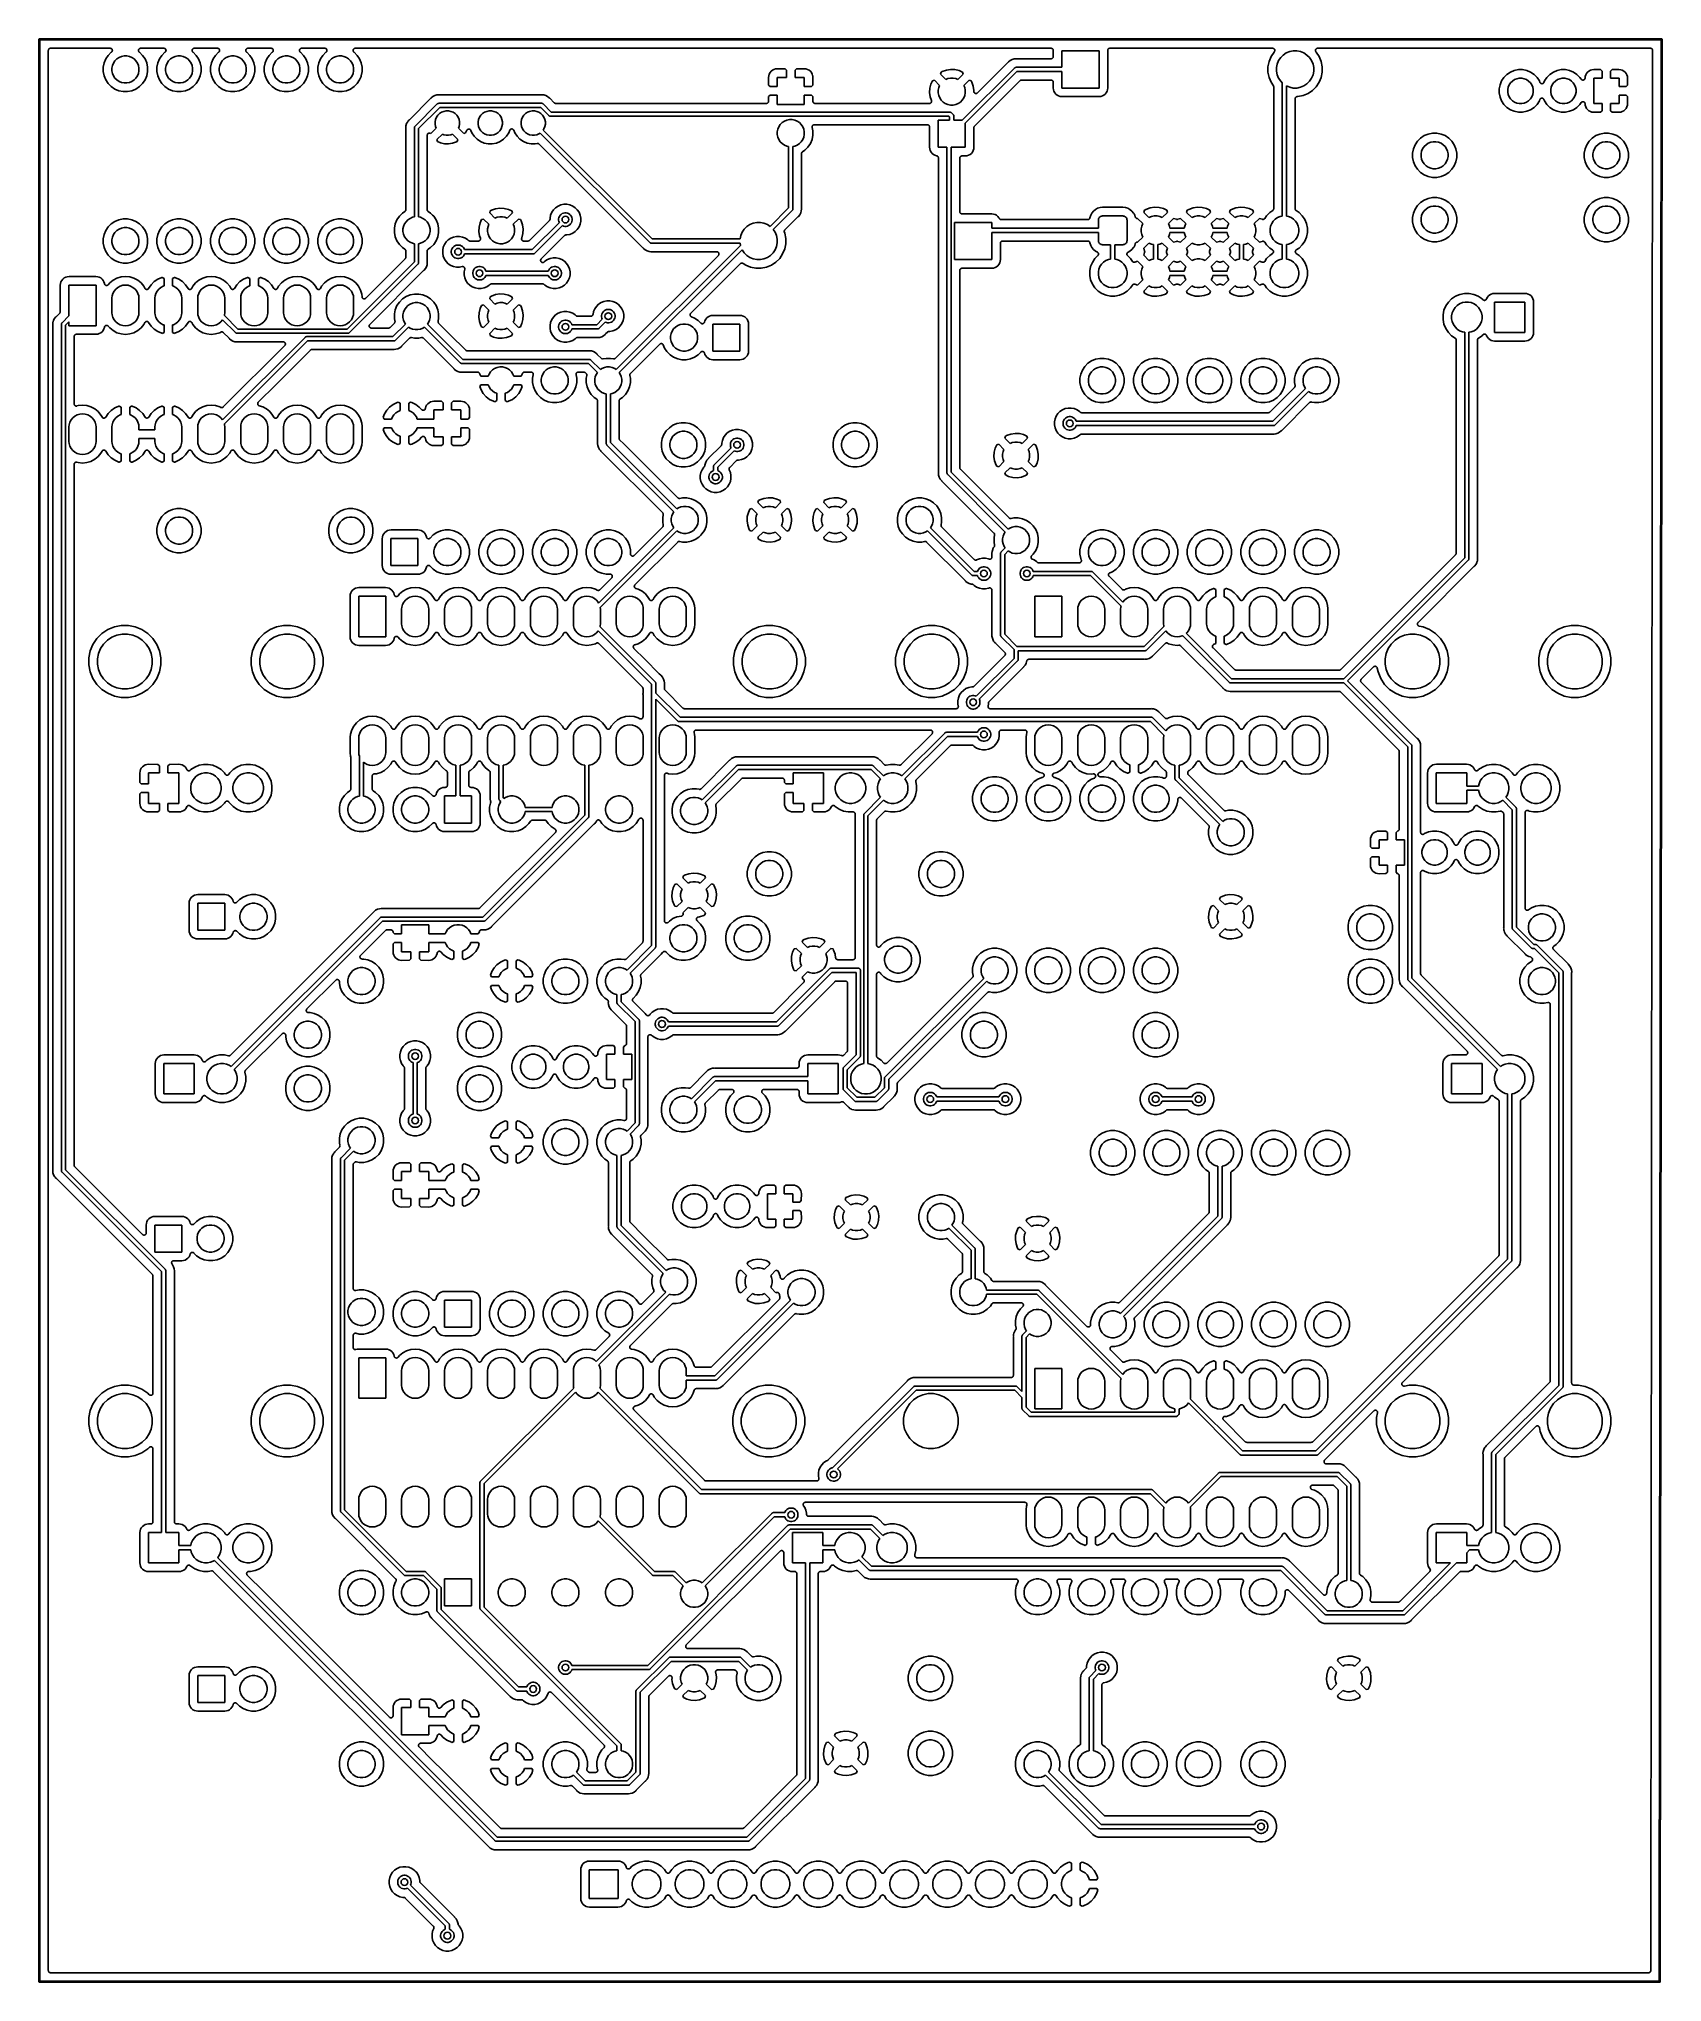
# Model space of a CAD drawing. Extents: x 20 to 116, y -135 to -20.
import ezdxf

# ---------------------------------------------------------------- set-up
doc = ezdxf.new("R2010")
doc.units = 0
doc.layers.add('BLACK', color=7, linetype='CONTINUOUS')

msp = doc.modelspace()

# ---------------------------------------------------------------- linework, layer by layer
at = {"layer": 'BLACK', "linetype": 'CONTINUOUS'}
for p, q in [((19.9749, -20), (19.9754, -19.9951)), ((19.975, -20.0012), (19.9749, -20)), ((19.975, -134.999), (19.975, -20.0012)), ((19.9754, -19.9951), (19.9768, -19.9904)), ((19.9768, -19.9904), (19.9791, -19.986)), ((19.9791, -19.986), (19.9822, -19.9822)), ((19.9822, -19.9822), (19.986, -19.9791)), ((19.986, -19.9791), (19.9904, -19.9768)), ((19.9904, -19.9768), (19.9951, -19.9754)), ((19.9951, -19.9754), (19.9988, -19.975)), ((19.9988, -19.975), (20, -19.9749)), ((20, -19.9749), (20.0012, -19.975)), ((20.0012, -19.975), (115.999, -19.975)), ((20.025, -20.025), (20.025, -134.975)), ((115.975, -20.025), (20.025, -20.025)), ((20.533, -20.6582), (20.5343, -20.6463)), ((20.533, -20.6591), (20.533, -20.6582)), ((20.533, -20.66), (20.533, -20.6591)), ((20.533, -20.6591), (20.533, -20.6591)), ((20.533, -20.6591), (20.533, -20.6591)), ((20.533, -134.34), (20.533, -20.66)), ((20.5343, -20.6463), (20.5356, -20.6345)), ((20.5356, -20.6345), (20.5357, -20.634)), ((20.5357, -20.634), (20.5358, -20.6336)), ((20.5358, -20.6336), (20.5394, -20.6222)), ((20.5394, -20.6222), (20.5429, -20.6108)), ((20.5429, -20.6108), (20.5431, -20.6104)), ((20.5431, -20.6104), (20.5433, -20.61)), ((20.5433, -20.61), (20.549, -20.5995)), ((20.549, -20.5995), (20.5547, -20.589)), ((20.5547, -20.589), (20.555, -20.5886)), ((20.555, -20.5886), (20.5552, -20.5882)), ((20.5552, -20.5882), (20.5629, -20.5791)), ((20.5629, -20.5791), (20.5705, -20.5699)), ((20.5705, -20.5699), (20.5709, -20.5696)), ((20.5709, -20.5696), (20.5711, -20.5693)), ((20.5711, -20.5693), (20.5805, -20.5618)), ((20.5805, -20.5618), (20.5897, -20.5542)), ((20.5897, -20.5542), (20.5901, -20.554)), ((20.5901, -20.554), (20.5905, -20.5537)), ((20.5905, -20.5537), (20.6011, -20.5482)), ((20.6011, -20.5482), (20.6116, -20.5426)), ((20.6116, -20.5426), (20.612, -20.5425)), ((20.612, -20.5425), (20.6124, -20.5422)), ((20.6124, -20.5422), (20.6239, -20.5389)), ((20.6239, -20.5389), (20.6353, -20.5354)), ((20.6353, -20.5354), (20.6358, -20.5354)), ((20.6358, -20.5354), (20.6362, -20.5352)), ((20.6362, -20.5352), (20.6481, -20.5342)), ((20.6481, -20.5342), (20.66, -20.533)), ((20.66, -20.533), (24.1958, -20.533)), ((24.1958, -20.533), (24.1972, -20.533)), ((24.1972, -20.533), (24.1972, -20.533)), ((24.1972, -20.533), (24.1972, -20.533)), ((24.1972, -20.533), (24.1975, -20.533)), ((24.1975, -20.533), (24.2097, -20.5344)), ((24.2097, -20.5344), (24.2218, -20.5357)), ((24.2218, -20.5357), (24.222, -20.5358)), ((24.222, -20.5358), (24.2222, -20.5358)), ((24.2222, -20.5358), (24.2336, -20.5394)), ((24.2336, -20.5394), (24.2455, -20.5431)), ((24.2455, -20.5431), (24.2456, -20.5432)), ((24.2456, -20.5432), (24.2458, -20.5433)), ((24.2458, -20.5433), (24.2563, -20.549)), ((24.2563, -20.549), (24.2672, -20.555)), ((24.2672, -20.555), (24.2674, -20.5551)), ((24.2674, -20.5551), (24.2675, -20.5552)), ((24.2675, -20.5552), (24.2768, -20.5631)), ((24.2768, -20.5631), (24.2863, -20.5709)), ((24.2863, -20.5709), (24.2864, -20.571)), ((24.2864, -20.571), (24.2865, -20.5711)), ((24.2865, -20.5711), (24.2941, -20.5807)), ((24.2941, -20.5807), (24.3018, -20.5902)), ((24.3018, -20.5902), (24.3019, -20.5903)), ((24.3019, -20.5903), (24.302, -20.5905)), ((24.302, -20.5905), (24.3076, -20.6011)), ((24.3076, -20.6011), (24.3134, -20.6121)), ((24.313, -20.7089), (24.3129, -20.7091)), ((24.3165, -20.6972), (24.313, -20.7089)), ((24.3134, -20.6121), (24.3134, -20.6123)), ((24.3134, -20.6123), (24.3135, -20.6124)), ((24.3135, -20.6124), (24.3169, -20.6239)), ((24.3202, -20.6855), (24.3165, -20.6972)), ((24.3169, -20.6239), (24.3204, -20.6359)), ((24.3215, -20.673), (24.3202, -20.6852)), ((24.3202, -20.6852), (24.3202, -20.6854)), ((24.3202, -20.6854), (24.3202, -20.6855)), ((24.3204, -20.6359), (24.3205, -20.636)), ((24.3205, -20.636), (24.3205, -20.6362)), ((24.3205, -20.6362), (24.3216, -20.6481)), ((24.3227, -20.6609), (24.3215, -20.673)), ((24.3216, -20.6481), (24.3227, -20.6606)), ((24.3227, -20.6606), (24.3227, -20.6607)), ((24.3227, -20.6607), (24.3227, -20.6609)), ((25.8673, -20.6588), (25.8686, -20.6468)), ((25.8673, -20.6589), (25.8673, -20.6588)), ((25.8673, -20.6591), (25.8673, -20.6589)), ((25.8684, -20.6713), (25.8673, -20.6591)), ((25.8694, -20.6835), (25.8684, -20.6713)), ((25.8686, -20.6468), (25.8698, -20.6345)), ((25.8695, -20.6836), (25.8694, -20.6835)), ((25.8695, -20.6838), (25.8695, -20.6836)), ((25.8729, -20.6955), (25.8695, -20.6838)), ((25.8698, -20.6345), (25.8699, -20.6343)), ((25.8699, -20.6341), (25.8735, -20.6227)), ((25.8699, -20.6343), (25.8699, -20.6341)), ((25.8764, -20.7073), (25.8729, -20.6955)), ((25.8735, -20.6227), (25.8772, -20.6108)), ((25.8765, -20.7074), (25.8764, -20.7073)), ((25.8765, -20.7076), (25.8765, -20.7074)), ((25.8821, -20.7182), (25.8765, -20.7076)), ((25.8772, -20.6108), (25.8773, -20.6106)), ((25.8773, -20.6105), (25.8831, -20.5998)), ((25.8773, -20.6106), (25.8773, -20.6105)), ((25.8831, -20.5998), (25.889, -20.589)), ((25.889, -20.589), (25.8891, -20.5889)), ((25.8891, -20.5887), (25.897, -20.5793)), ((25.8891, -20.5889), (25.8891, -20.5887)), ((25.897, -20.5793), (25.9048, -20.5699)), ((25.9048, -20.5699), (25.9049, -20.5698)), ((25.9049, -20.5698), (25.905, -20.5696)), ((25.905, -20.5696), (25.9144, -20.562)), ((25.9144, -20.562), (25.924, -20.5542)), ((25.924, -20.5542), (25.9241, -20.5541)), ((25.9241, -20.5541), (25.9242, -20.554)), ((25.9242, -20.554), (25.9352, -20.5483)), ((25.9352, -20.5483), (25.9459, -20.5426)), ((25.9459, -20.5426), (25.946, -20.5425)), ((25.946, -20.5425), (25.9462, -20.5425)), ((25.9462, -20.5425), (25.9581, -20.5389)), ((25.9581, -20.5389), (25.9696, -20.5354)), ((25.9696, -20.5354), (25.9697, -20.5354)), ((25.9697, -20.5354), (25.9699, -20.5354)), ((25.9699, -20.5354), (25.9823, -20.5342)), ((25.9823, -20.5342), (25.9942, -20.533)), ((25.9942, -20.533), (27.3707, -20.533)), ((27.3707, -20.533), (27.3722, -20.533)), ((27.3722, -20.533), (27.3722, -20.533)), ((27.3722, -20.533), (27.3722, -20.533)), ((27.3722, -20.533), (27.3725, -20.533)), ((27.3725, -20.533), (27.3847, -20.5344)), ((27.3847, -20.5344), (27.3968, -20.5357)), ((27.3968, -20.5357), (27.397, -20.5358)), ((27.397, -20.5358), (27.3972, -20.5358)), ((27.3972, -20.5358), (27.4086, -20.5394)), ((27.4086, -20.5394), (27.4205, -20.5431)), ((27.4205, -20.5431), (27.4206, -20.5432)), ((27.4206, -20.5432), (27.4208, -20.5433)), ((27.4208, -20.5433), (27.4313, -20.549)), ((27.4313, -20.549), (27.4422, -20.555)), ((27.4422, -20.555), (27.4424, -20.5551)), ((27.4424, -20.5551), (27.4425, -20.5552)), ((27.4425, -20.5552), (27.4518, -20.5631)), ((27.4518, -20.5631), (27.4613, -20.5709)), ((27.4613, -20.5709), (27.4614, -20.571)), ((27.4614, -20.571), (27.4615, -20.5711)), ((27.4615, -20.5711), (27.4691, -20.5807)), ((27.4691, -20.5807), (27.4768, -20.5902)), ((27.4768, -20.5902), (27.4769, -20.5903)), ((27.4769, -20.5903), (27.477, -20.5905)), ((27.477, -20.5905), (27.4826, -20.6011)), ((27.4826, -20.6011), (27.4884, -20.6121)), ((27.488, -20.7089), (27.4879, -20.7091)), ((27.4915, -20.6972), (27.488, -20.7089)), ((27.4884, -20.6121), (27.4884, -20.6123)), ((27.4884, -20.6123), (27.4885, -20.6124)), ((27.4885, -20.6124), (27.4919, -20.6239)), ((27.4952, -20.6855), (27.4915, -20.6972)), ((27.4919, -20.6239), (27.4954, -20.6359)), ((27.4965, -20.673), (27.4952, -20.6852)), ((27.4952, -20.6852), (27.4952, -20.6854)), ((27.4952, -20.6854), (27.4952, -20.6855)), ((27.4954, -20.6359), (27.4955, -20.636)), ((27.4955, -20.636), (27.4955, -20.6362)), ((27.4955, -20.6362), (27.4966, -20.6481)), ((27.4977, -20.6609), (27.4965, -20.673)), ((27.4966, -20.6481), (27.4977, -20.6606)), ((27.4977, -20.6606), (27.4977, -20.6607)), ((27.4977, -20.6607), (27.4977, -20.6609)), ((29.0423, -20.6588), (29.0436, -20.6468)), ((29.0423, -20.6589), (29.0423, -20.6588)), ((29.0423, -20.6591), (29.0423, -20.6589)), ((29.0434, -20.6713), (29.0423, -20.6591)), ((29.0444, -20.6835), (29.0434, -20.6713)), ((29.0436, -20.6468), (29.0448, -20.6345)), ((29.0445, -20.6836), (29.0444, -20.6835)), ((29.0445, -20.6838), (29.0445, -20.6836)), ((29.0479, -20.6955), (29.0445, -20.6838)), ((29.0448, -20.6345), (29.0449, -20.6343)), ((29.0449, -20.6341), (29.0485, -20.6227)), ((29.0449, -20.6343), (29.0449, -20.6341)), ((29.0514, -20.7073), (29.0479, -20.6955)), ((29.0485, -20.6227), (29.0522, -20.6108)), ((29.0515, -20.7074), (29.0514, -20.7073)), ((29.0515, -20.7076), (29.0515, -20.7074)), ((29.0571, -20.7182), (29.0515, -20.7076)), ((29.0522, -20.6108), (29.0523, -20.6106)), ((29.0523, -20.6105), (29.0581, -20.5998)), ((29.0523, -20.6106), (29.0523, -20.6105)), ((29.0581, -20.5998), (29.064, -20.589)), ((29.064, -20.589), (29.0641, -20.5889)), ((29.0641, -20.5887), (29.072, -20.5793)), ((29.0641, -20.5889), (29.0641, -20.5887)), ((29.072, -20.5793), (29.0798, -20.5699)), ((29.0798, -20.5699), (29.0799, -20.5698)), ((29.0799, -20.5698), (29.08, -20.5696)), ((29.08, -20.5696), (29.0894, -20.562)), ((29.0894, -20.562), (29.099, -20.5542)), ((29.099, -20.5542), (29.0991, -20.5541)), ((29.0991, -20.5541), (29.0992, -20.554)), ((29.0992, -20.554), (29.1102, -20.5483)), ((29.1102, -20.5483), (29.1209, -20.5426)), ((29.1209, -20.5426), (29.121, -20.5425)), ((29.121, -20.5425), (29.1212, -20.5425)), ((29.1212, -20.5425), (29.1331, -20.5389)), ((29.1331, -20.5389), (29.1446, -20.5354)), ((29.1446, -20.5354), (29.1447, -20.5354)), ((29.1447, -20.5354), (29.1449, -20.5354)), ((29.1449, -20.5354), (29.1573, -20.5342)), ((29.1573, -20.5342), (29.1692, -20.533)), ((29.1692, -20.533), (30.5457, -20.533)), ((30.5457, -20.533), (30.5472, -20.533)), ((30.5472, -20.533), (30.5472, -20.533)), ((30.5472, -20.533), (30.5472, -20.533)), ((30.5472, -20.533), (30.5475, -20.533)), ((30.5475, -20.533), (30.5597, -20.5344)), ((30.5597, -20.5344), (30.5718, -20.5357)), ((30.5718, -20.5357), (30.572, -20.5358)), ((30.572, -20.5358), (30.5722, -20.5358)), ((30.5722, -20.5358), (30.5836, -20.5394)), ((30.5836, -20.5394), (30.5955, -20.5431)), ((30.5955, -20.5431), (30.5956, -20.5432)), ((30.5956, -20.5432), (30.5958, -20.5433)), ((30.5958, -20.5433), (30.6063, -20.549)), ((30.6063, -20.549), (30.6172, -20.555)), ((30.6172, -20.555), (30.6174, -20.5551)), ((30.6174, -20.5551), (30.6175, -20.5552)), ((30.6175, -20.5552), (30.6268, -20.5631)), ((30.6268, -20.5631), (30.6363, -20.5709)), ((30.6363, -20.5709), (30.6364, -20.571)), ((30.6364, -20.571), (30.6365, -20.5711)), ((30.6365, -20.5711), (30.6441, -20.5807)), ((30.6441, -20.5807), (30.6518, -20.5902)), ((30.6518, -20.5902), (30.6519, -20.5903)), ((30.6519, -20.5903), (30.652, -20.5905)), ((30.652, -20.5905), (30.6576, -20.6011)), ((30.6576, -20.6011), (30.6634, -20.6121)), ((30.663, -20.7089), (30.6629, -20.7091)), ((30.6665, -20.6972), (30.663, -20.7089)), ((30.6634, -20.6121), (30.6634, -20.6123)), ((30.6634, -20.6123), (30.6635, -20.6124)), ((30.6635, -20.6124), (30.6669, -20.6239)), ((30.6702, -20.6855), (30.6665, -20.6972)), ((30.6669, -20.6239), (30.6704, -20.6359)), ((30.6715, -20.673), (30.6702, -20.6852)), ((30.6702, -20.6852), (30.6702, -20.6854)), ((30.6702, -20.6854), (30.6702, -20.6855)), ((30.6704, -20.6359), (30.6705, -20.636)), ((30.6705, -20.636), (30.6705, -20.6362)), ((30.6705, -20.6362), (30.6716, -20.6481)), ((30.6727, -20.6609), (30.6715, -20.673)), ((30.6716, -20.6481), (30.6727, -20.6606)), ((30.6727, -20.6606), (30.6727, -20.6607)), ((30.6727, -20.6607), (30.6727, -20.6609)), ((32.2173, -20.6588), (32.2186, -20.6468)), ((32.2173, -20.6589), (32.2173, -20.6588)), ((32.2173, -20.6591), (32.2173, -20.6589)), ((32.2184, -20.6713), (32.2173, -20.6591)), ((32.2194, -20.6835), (32.2184, -20.6713)), ((32.2186, -20.6468), (32.2198, -20.6345)), ((32.2195, -20.6836), (32.2194, -20.6835)), ((32.2195, -20.6838), (32.2195, -20.6836)), ((32.2229, -20.6955), (32.2195, -20.6838)), ((32.2198, -20.6345), (32.2199, -20.6343)), ((32.2199, -20.6341), (32.2235, -20.6227)), ((32.2199, -20.6343), (32.2199, -20.6341)), ((32.2264, -20.7073), (32.2229, -20.6955)), ((32.2235, -20.6227), (32.2272, -20.6108)), ((32.2265, -20.7074), (32.2264, -20.7073)), ((32.2265, -20.7076), (32.2265, -20.7074)), ((32.2321, -20.7182), (32.2265, -20.7076)), ((32.2272, -20.6108), (32.2273, -20.6106)), ((32.2273, -20.6105), (32.2331, -20.5998)), ((32.2273, -20.6106), (32.2273, -20.6105)), ((32.2331, -20.5998), (32.239, -20.589)), ((32.239, -20.589), (32.2391, -20.5889)), ((32.2391, -20.5887), (32.247, -20.5793)), ((32.2391, -20.5889), (32.2391, -20.5887)), ((32.247, -20.5793), (32.2548, -20.5699)), ((32.2548, -20.5699), (32.2549, -20.5698)), ((32.2549, -20.5698), (32.255, -20.5696)), ((32.255, -20.5696), (32.2644, -20.562)), ((32.2644, -20.562), (32.274, -20.5542)), ((32.274, -20.5542), (32.2741, -20.5541)), ((32.2741, -20.5541), (32.2742, -20.554)), ((32.2742, -20.554), (32.2852, -20.5483)), ((32.2852, -20.5483), (32.2959, -20.5426)), ((32.2959, -20.5426), (32.296, -20.5425)), ((32.296, -20.5425), (32.2962, -20.5425)), ((32.2962, -20.5425), (32.3081, -20.5389)), ((32.3081, -20.5389), (32.3196, -20.5354)), ((32.3196, -20.5354), (32.3197, -20.5354)), ((32.3197, -20.5354), (32.3199, -20.5354)), ((32.3199, -20.5354), (32.3323, -20.5342)), ((32.3323, -20.5342), (32.3442, -20.533)), ((32.3442, -20.533), (33.7207, -20.533)), ((33.7207, -20.533), (33.7222, -20.533)), ((33.7222, -20.533), (33.7222, -20.533)), ((33.7222, -20.533), (33.7222, -20.533)), ((33.7222, -20.533), (33.7225, -20.533)), ((33.7225, -20.533), (33.7347, -20.5344)), ((33.7347, -20.5344), (33.7468, -20.5357)), ((33.7468, -20.5357), (33.747, -20.5358)), ((33.747, -20.5358), (33.7472, -20.5358)), ((33.7472, -20.5358), (33.7586, -20.5394)), ((33.7586, -20.5394), (33.7705, -20.5431)), ((33.7705, -20.5431), (33.7706, -20.5432)), ((33.7706, -20.5432), (33.7708, -20.5433)), ((33.7708, -20.5433), (33.7813, -20.549)), ((33.7813, -20.549), (33.7922, -20.555)), ((33.7922, -20.555), (33.7924, -20.5551)), ((33.7924, -20.5551), (33.7925, -20.5552)), ((33.7925, -20.5552), (33.8018, -20.5631)), ((33.8018, -20.5631), (33.8113, -20.5709)), ((33.8113, -20.5709), (33.8114, -20.571)), ((33.8114, -20.571), (33.8115, -20.5711)), ((33.8115, -20.5711), (33.8191, -20.5807)), ((33.8191, -20.5807), (33.8268, -20.5902)), ((33.8268, -20.5902), (33.8269, -20.5903)), ((33.8269, -20.5903), (33.827, -20.5905)), ((33.827, -20.5905), (33.8326, -20.6011)), ((33.8326, -20.6011), (33.8384, -20.6121)), ((33.838, -20.7089), (33.8379, -20.7091)), ((33.8415, -20.6972), (33.838, -20.7089)), ((33.8384, -20.6121), (33.8384, -20.6123)), ((33.8384, -20.6123), (33.8385, -20.6124)), ((33.8385, -20.6124), (33.8419, -20.6239)), ((33.8452, -20.6855), (33.8415, -20.6972)), ((33.8419, -20.6239), (33.8454, -20.6359)), ((33.8465, -20.673), (33.8452, -20.6852)), ((33.8452, -20.6852), (33.8452, -20.6854)), ((33.8452, -20.6854), (33.8452, -20.6855)), ((33.8454, -20.6359), (33.8455, -20.636)), ((33.8455, -20.636), (33.8455, -20.6362)), ((33.8455, -20.6362), (33.8466, -20.6481)), ((33.8477, -20.6609), (33.8465, -20.673)), ((33.8466, -20.6481), (33.8477, -20.6606)), ((33.8477, -20.6606), (33.8477, -20.6607)), ((33.8477, -20.6607), (33.8477, -20.6609)), ((35.3923, -20.6588), (35.3936, -20.6468)), ((35.3923, -20.6589), (35.3923, -20.6588)), ((35.3923, -20.6591), (35.3923, -20.6589)), ((35.3934, -20.6713), (35.3923, -20.6591)), ((35.3944, -20.6835), (35.3934, -20.6713)), ((35.3936, -20.6468), (35.3948, -20.6345)), ((35.3945, -20.6836), (35.3944, -20.6835)), ((35.3945, -20.6838), (35.3945, -20.6836)), ((35.3979, -20.6955), (35.3945, -20.6838)), ((35.3948, -20.6345), (35.3949, -20.6343)), ((35.3949, -20.6341), (35.3985, -20.6227)), ((35.3949, -20.6343), (35.3949, -20.6341)), ((35.4014, -20.7073), (35.3979, -20.6955)), ((35.3985, -20.6227), (35.4022, -20.6108)), ((35.4015, -20.7074), (35.4014, -20.7073)), ((35.4015, -20.7076), (35.4015, -20.7074)), ((35.4071, -20.7182), (35.4015, -20.7076)), ((35.4022, -20.6108), (35.4023, -20.6106)), ((35.4023, -20.6105), (35.4081, -20.5998)), ((35.4023, -20.6106), (35.4023, -20.6105)), ((35.4081, -20.5998), (35.414, -20.589)), ((35.414, -20.589), (35.4141, -20.5889)), ((35.4141, -20.5887), (35.422, -20.5793)), ((35.4141, -20.5889), (35.4141, -20.5887)), ((35.422, -20.5793), (35.4298, -20.5699)), ((35.4298, -20.5699), (35.4299, -20.5698)), ((35.4299, -20.5698), (35.43, -20.5696)), ((35.43, -20.5696), (35.4394, -20.562)), ((35.4394, -20.562), (35.449, -20.5542)), ((35.449, -20.5542), (35.4491, -20.5541)), ((35.4491, -20.5541), (35.4492, -20.554)), ((35.4492, -20.554), (35.4602, -20.5483)), ((35.4602, -20.5483), (35.4709, -20.5426)), ((35.4709, -20.5426), (35.471, -20.5425)), ((35.471, -20.5425), (35.4712, -20.5425)), ((35.4712, -20.5425), (35.4831, -20.5389)), ((35.4831, -20.5389), (35.4946, -20.5354)), ((35.4946, -20.5354), (35.4947, -20.5354)), ((35.4947, -20.5354), (35.4949, -20.5354)), ((35.4949, -20.5354), (35.5073, -20.5342)), ((35.5073, -20.5342), (35.5192, -20.533)), ((35.5192, -20.533), (36.8957, -20.533)), ((36.8957, -20.533), (36.8972, -20.533)), ((36.8972, -20.533), (36.8972, -20.533)), ((36.8972, -20.533), (36.8972, -20.533)), ((36.8972, -20.533), (36.8975, -20.533)), ((36.8975, -20.533), (36.9097, -20.5344)), ((36.9097, -20.5344), (36.9218, -20.5357)), ((36.9218, -20.5357), (36.922, -20.5358)), ((36.922, -20.5358), (36.9222, -20.5358)), ((36.9222, -20.5358), (36.9336, -20.5394)), ((36.9336, -20.5394), (36.9455, -20.5431)), ((36.9455, -20.5431), (36.9456, -20.5432)), ((36.9456, -20.5432), (36.9458, -20.5433)), ((36.9458, -20.5433), (36.9563, -20.549)), ((36.9563, -20.549), (36.9672, -20.555)), ((36.9672, -20.555), (36.9674, -20.5551)), ((36.9674, -20.5551), (36.9675, -20.5552)), ((36.9675, -20.5552), (36.9768, -20.5631)), ((36.9768, -20.5631), (36.9863, -20.5709)), ((36.9863, -20.5709), (36.9864, -20.571)), ((36.9864, -20.571), (36.9865, -20.5711)), ((36.9865, -20.5711), (36.9941, -20.5807)), ((36.9941, -20.5807), (37.0018, -20.5902)), ((37.0018, -20.5902), (37.0019, -20.5903)), ((37.0019, -20.5903), (37.002, -20.5905)), ((37.002, -20.5905), (37.0076, -20.6011)), ((37.0076, -20.6011), (37.0134, -20.6121)), ((37.013, -20.7089), (37.0129, -20.7091)), ((37.0165, -20.6972), (37.013, -20.7089)), ((37.0134, -20.6121), (37.0134, -20.6123)), ((37.0134, -20.6123), (37.0135, -20.6124)), ((37.0135, -20.6124), (37.0169, -20.6239)), ((37.0202, -20.6855), (37.0165, -20.6972)), ((37.0169, -20.6239), (37.0204, -20.6359)), ((37.0215, -20.673), (37.0202, -20.6852)), ((37.0202, -20.6852), (37.0202, -20.6854)), ((37.0202, -20.6854), (37.0202, -20.6855)), ((37.0204, -20.6359), (37.0205, -20.636)), ((37.0205, -20.636), (37.0205, -20.6362)), ((37.0205, -20.6362), (37.0216, -20.6481)), ((37.0227, -20.6609), (37.0215, -20.673)), ((37.0216, -20.6481), (37.0227, -20.6606)), ((37.0227, -20.6606), (37.0227, -20.6607)), ((37.0227, -20.6607), (37.0227, -20.6609)), ((38.5673, -20.6588), (38.5686, -20.6468)), ((38.5673, -20.6589), (38.5673, -20.6588)), ((38.5673, -20.6591), (38.5673, -20.6589)), ((38.5684, -20.6713), (38.5673, -20.6591)), ((38.5694, -20.6835), (38.5684, -20.6713)), ((38.5686, -20.6468), (38.5698, -20.6345)), ((38.5695, -20.6836), (38.5694, -20.6835)), ((38.5695, -20.6838), (38.5695, -20.6836)), ((38.5729, -20.6955), (38.5695, -20.6838)), ((38.5698, -20.6345), (38.5699, -20.6343)), ((38.5699, -20.6341), (38.5735, -20.6227)), ((38.5699, -20.6343), (38.5699, -20.6341)), ((38.5764, -20.7073), (38.5729, -20.6955)), ((38.5735, -20.6227), (38.5772, -20.6108)), ((38.5765, -20.7074), (38.5764, -20.7073)), ((38.5765, -20.7076), (38.5765, -20.7074)), ((38.5821, -20.7182), (38.5765, -20.7076)), ((38.5772, -20.6108), (38.5773, -20.6106)), ((38.5773, -20.6105), (38.5831, -20.5998)), ((38.5773, -20.6106), (38.5773, -20.6105)), ((38.5831, -20.5998), (38.589, -20.589)), ((38.589, -20.589), (38.5891, -20.5889)), ((38.5891, -20.5887), (38.597, -20.5793)), ((38.5891, -20.5889), (38.5891, -20.5887)), ((38.597, -20.5793), (38.6048, -20.5699)), ((38.6048, -20.5699), (38.6049, -20.5698)), ((38.6049, -20.5698), (38.605, -20.5696)), ((38.605, -20.5696), (38.6144, -20.562)), ((38.6144, -20.562), (38.624, -20.5542)), ((38.624, -20.5542), (38.6241, -20.5541)), ((38.6241, -20.5541), (38.6242, -20.554)), ((38.6242, -20.554), (38.6352, -20.5483)), ((38.6352, -20.5483), (38.6459, -20.5426)), ((38.6459, -20.5426), (38.646, -20.5425)), ((38.646, -20.5425), (38.6462, -20.5425)), ((38.6462, -20.5425), (38.6581, -20.5389)), ((38.6581, -20.5389), (38.6696, -20.5354)), ((38.6696, -20.5354), (38.6697, -20.5354)), ((38.6697, -20.5354), (38.6699, -20.5354)), ((38.6699, -20.5354), (38.6823, -20.5342)), ((38.6823, -20.5342), (38.6942, -20.533)), ((38.6942, -20.533), (79.8744, -20.533)), ((79.8744, -20.533), (79.8762, -20.533)), ((79.8762, -20.533), (79.8819, -20.5337)), ((79.8819, -20.5337), (79.8877, -20.5337)), ((79.8877, -20.5337), (79.8942, -20.535)), ((79.8942, -20.535), (79.9008, -20.5358)), ((79.9008, -20.5358), (79.9063, -20.5375)), ((79.9063, -20.5375), (79.912, -20.5387)), ((79.912, -20.5387), (79.9181, -20.5413)), ((79.9181, -20.5413), (79.9244, -20.5433)), ((79.9244, -20.5433), (79.9295, -20.5461)), ((79.9295, -20.5461), (79.9348, -20.5483)), ((79.9348, -20.5483), (79.9403, -20.552)), ((79.9403, -20.552), (79.9461, -20.5552)), ((79.9461, -20.5552), (79.9506, -20.5589)), ((79.9506, -20.5589), (79.9554, -20.5622)), ((79.9554, -20.5622), (79.9601, -20.5669)), ((79.9601, -20.5669), (79.9651, -20.5711)), ((79.9651, -20.5711), (79.9688, -20.5757)), ((79.9688, -20.5757), (79.9728, -20.5798)), ((79.9728, -20.5798), (79.9765, -20.5853)), ((79.9765, -20.5853), (79.9807, -20.5905)), ((79.9807, -20.5905), (79.9833, -20.5956)), ((79.9833, -20.5956), (79.9865, -20.6004)), ((79.9865, -20.6004), (79.9891, -20.6066)), ((79.9891, -20.6066), (79.9921, -20.6124)), ((79.9921, -20.6124), (79.9938, -20.618)), ((79.9938, -20.618), (79.996, -20.6233)), ((79.996, -20.6233), (79.9973, -20.6299)), ((79.9973, -20.6299), (79.9991, -20.6362)), ((80.0008, -20.6724), (79.9989, -20.6912)), ((79.9989, -20.6912), (79.9989, -21.025)), ((79.9991, -20.6362), (79.9997, -20.642)), ((79.9997, -20.642), (80.0008, -20.6477)), ((80.0008, -20.6477), (80.0008, -20.6543)), ((80.0008, -20.6543), (80.0014, -20.6609)), ((80.0014, -20.6609), (80.0008, -20.6666)), ((80.0008, -20.6666), (80.0008, -20.6724)), ((80.51, -21.66), (80.51, -20.685)), ((80.51, -20.685), (82.71, -20.685)), ((82.71, -20.685), (82.71, -22.885)), ((83.2186, -20.6591), (83.2193, -20.6525)), ((83.2191, -20.6649), (83.2186, -20.6591)), ((83.2191, -20.6707), (83.2191, -20.6649)), ((83.2192, -20.6724), (83.2191, -20.6707)), ((83.2211, -20.6912), (83.2192, -20.6724)), ((83.2193, -20.6525), (83.2194, -20.6459)), ((83.2194, -20.6459), (83.2206, -20.6402)), ((83.2206, -20.6402), (83.2212, -20.6345)), ((83.2211, -22.8788), (83.2211, -20.6912)), ((83.2212, -20.6345), (83.2232, -20.6281)), ((83.2232, -20.6281), (83.2245, -20.6216)), ((83.2245, -20.6216), (83.2268, -20.6163)), ((83.2268, -20.6163), (83.2285, -20.6108)), ((83.2285, -20.6108), (83.2317, -20.605)), ((83.2317, -20.605), (83.2343, -20.5989)), ((83.2343, -20.5989), (83.2376, -20.5941)), ((83.2376, -20.5941), (83.2403, -20.589)), ((83.2403, -20.589), (83.2445, -20.5839)), ((83.2445, -20.5839), (83.2483, -20.5784)), ((83.2483, -20.5784), (83.2524, -20.5743)), ((83.2524, -20.5743), (83.2561, -20.5699)), ((83.2561, -20.5699), (83.2613, -20.5657)), ((83.2613, -20.5657), (83.266, -20.5611)), ((83.266, -20.5611), (83.2708, -20.5579)), ((83.2708, -20.5579), (83.2753, -20.5542)), ((83.2753, -20.5542), (83.2812, -20.5511)), ((83.2812, -20.5511), (83.2867, -20.5475)), ((83.2867, -20.5475), (83.2921, -20.5453)), ((83.2921, -20.5453), (83.2972, -20.5426)), ((83.2972, -20.5426), (83.3036, -20.5407)), ((83.3036, -20.5407), (83.3097, -20.5382)), ((83.3097, -20.5382), (83.3154, -20.5371)), ((83.3154, -20.5371), (83.3209, -20.5354)), ((83.3209, -20.5354), (83.3275, -20.5348)), ((83.3275, -20.5348), (83.334, -20.5335)), ((83.334, -20.5335), (83.3398, -20.5336)), ((83.3398, -20.5336), (83.3456, -20.533)), ((83.3456, -20.533), (92.9813, -20.533)), ((92.9813, -20.533), (92.9826, -20.533)), ((92.9826, -20.533), (92.9827, -20.533)), ((92.9827, -20.533), (92.9827, -20.533)), ((92.9827, -20.533), (92.9831, -20.533)), ((92.9831, -20.533), (92.9952, -20.5344)), ((92.9952, -20.5344), (93.0073, -20.5357)), ((93.0073, -20.5357), (93.0075, -20.5358)), ((93.0075, -20.5358), (93.0077, -20.5358)), ((93.0077, -20.5358), (93.0193, -20.5394)), ((93.0193, -20.5394), (93.031, -20.5431)), ((93.031, -20.5431), (93.0312, -20.5432)), ((93.0312, -20.5432), (93.0314, -20.5433)), ((93.0314, -20.5433), (93.042, -20.5491)), ((93.042, -20.5491), (93.0527, -20.555)), ((93.0527, -20.555), (93.0529, -20.5551)), ((93.0529, -20.5551), (93.0531, -20.5552)), ((93.0531, -20.5552), (93.0623, -20.563)), ((93.0623, -20.563), (93.0718, -20.5708)), ((93.0718, -20.5708), (93.0719, -20.571)), ((93.0719, -20.571), (93.0721, -20.5711)), ((93.0721, -20.5711), (93.0797, -20.5806)), ((93.0797, -20.5806), (93.0874, -20.5901)), ((93.0874, -20.5901), (93.0875, -20.5903)), ((93.0875, -20.5903), (93.0876, -20.5905)), ((93.0876, -20.5905), (93.0932, -20.6011)), ((93.0932, -20.6011), (93.0989, -20.612)), ((93.0985, -20.709), (93.0984, -20.7092)), ((93.0986, -20.7088), (93.0985, -20.709)), ((93.1022, -20.6971), (93.0986, -20.7088)), ((93.0989, -20.612), (93.099, -20.6122)), ((93.099, -20.6122), (93.0991, -20.6124)), ((93.0991, -20.6124), (93.1025, -20.6239)), ((93.1057, -20.6855), (93.1022, -20.6971)), ((93.1025, -20.6239), (93.106, -20.6358)), ((93.1058, -20.6853), (93.1057, -20.6855)), ((93.1071, -20.673), (93.1058, -20.6851)), ((93.1058, -20.6851), (93.1058, -20.6853)), ((93.106, -20.6358), (93.106, -20.636)), ((93.106, -20.636), (93.1061, -20.6362)), ((93.1061, -20.6362), (93.1072, -20.6482)), ((93.1083, -20.6609), (93.1071, -20.673)), ((93.1072, -20.6482), (93.1083, -20.6604)), ((93.1083, -20.6604), (93.1083, -20.6607)), ((93.1083, -20.6607), (93.1083, -20.6609)), ((93.9891, -20.7273), (94.2017, -20.685)), ((94.2017, -20.685), (94.4183, -20.685)), ((94.4183, -20.685), (94.6309, -20.7273)), ((95.5117, -20.6587), (95.513, -20.6466)), ((95.5117, -20.6589), (95.5117, -20.6587)), ((95.5117, -20.6591), (95.5117, -20.6589)), ((95.5128, -20.6712), (95.5117, -20.6591)), ((95.5138, -20.6834), (95.5128, -20.6712)), ((95.513, -20.6466), (95.5143, -20.6345)), ((95.5139, -20.6836), (95.5138, -20.6834)), ((95.5139, -20.6838), (95.5139, -20.6836)), ((95.5173, -20.6953), (95.5139, -20.6838)), ((95.5143, -20.634), (95.518, -20.6224)), ((95.5143, -20.6342), (95.5143, -20.634)), ((95.5143, -20.6345), (95.5143, -20.6342)), ((95.5207, -20.7072), (95.5173, -20.6953)), ((95.518, -20.6224), (95.5216, -20.6108)), ((95.5208, -20.7074), (95.5207, -20.7072)), ((95.5209, -20.7076), (95.5208, -20.7074)), ((95.5265, -20.7182), (95.5209, -20.7076)), ((95.5216, -20.6108), (95.5217, -20.6106)), ((95.5217, -20.6106), (95.5218, -20.6104)), ((95.5218, -20.6104), (95.5276, -20.5996)), ((95.5276, -20.5996), (95.5334, -20.589)), ((95.5334, -20.589), (95.5335, -20.5888)), ((95.5335, -20.5888), (95.5336, -20.5886)), ((95.5336, -20.5886), (95.5414, -20.5792)), ((95.5414, -20.5792), (95.5492, -20.5699)), ((95.5492, -20.5699), (95.5493, -20.5697)), ((95.5493, -20.5697), (95.5495, -20.5696)), ((95.5495, -20.5696), (95.5591, -20.5618)), ((95.5591, -20.5618), (95.5684, -20.5542)), ((95.5684, -20.5542), (95.5686, -20.5541)), ((95.5686, -20.5541), (95.5687, -20.554)), ((95.5687, -20.554), (95.5796, -20.5483)), ((95.5796, -20.5483), (95.5903, -20.5426)), ((95.5903, -20.5426), (95.5905, -20.5425)), ((95.5905, -20.5425), (95.5907, -20.5424)), ((95.5907, -20.5424), (95.6023, -20.539)), ((95.6023, -20.539), (95.614, -20.5354)), ((95.614, -20.5354), (95.6142, -20.5354)), ((95.6142, -20.5354), (95.6144, -20.5353)), ((95.6144, -20.5353), (95.6265, -20.5342)), ((95.6265, -20.5342), (95.6387, -20.533)), ((95.6387, -20.533), (115.339, -20.533)), ((115.339, -20.533), (115.34, -20.533)), ((115.34, -20.533), (115.34, -20.533)), ((115.34, -20.533), (115.34, -20.533)), ((115.34, -20.533), (115.341, -20.533)), ((115.341, -20.533), (115.353, -20.5344)), ((115.353, -20.5344), (115.365, -20.5356)), ((115.466, -20.6601), (115.353, -134.34)), ((115.365, -20.5356), (115.365, -20.5357)), ((115.365, -20.5357), (115.366, -20.5358)), ((115.366, -20.5358), (115.377, -20.5394)), ((115.377, -20.5394), (115.389, -20.543)), ((115.389, -20.543), (115.389, -20.5432)), ((115.389, -20.5432), (115.389, -20.5433)), ((115.389, -20.5433), (115.4, -20.549)), ((115.4, -20.549), (115.41, -20.5548)), ((115.41, -20.5548), (115.411, -20.555)), ((115.411, -20.555), (115.411, -20.5552)), ((115.411, -20.5552), (115.42, -20.5629)), ((115.42, -20.5629), (115.43, -20.5706)), ((115.43, -20.5706), (115.43, -20.5709)), ((115.43, -20.5709), (115.43, -20.5711)), ((115.43, -20.5711), (115.438, -20.5805)), ((115.438, -20.5805), (115.445, -20.5898)), ((115.445, -20.5898), (115.445, -20.5902)), ((115.445, -20.5902), (115.446, -20.5905)), ((115.446, -20.5905), (115.451, -20.6011)), ((115.451, -20.6011), (115.457, -20.6117)), ((115.457, -20.6117), (115.457, -20.6121)), ((115.457, -20.6121), (115.457, -20.6124)), ((115.457, -20.6124), (115.46, -20.6239)), ((115.46, -20.6239), (115.464, -20.6355)), ((115.464, -20.6355), (115.464, -20.6358)), ((115.464, -20.6358), (115.464, -20.6362)), ((115.464, -20.6362), (115.465, -20.6481)), ((115.465, -20.6481), (115.466, -20.6601)), ((115.86, -134.975), (115.975, -20.025)), ((116.025, -20.0012), (115.91, -134.999)), ((115.999, -19.975), (116, -19.9749)), ((116, -19.9749), (116.001, -19.975)), ((116.001, -19.975), (116.005, -19.9754)), ((116.005, -19.9754), (116.005, -19.9754)), ((116.005, -19.9754), (116.005, -19.9754)), ((116.005, -19.9754), (116.006, -19.9757)), ((116.006, -19.9757), (116.01, -19.9768)), ((116.01, -19.9768), (116.01, -19.9768)), ((116.01, -19.9768), (116.01, -19.9768)), ((116.01, -19.9768), (116.011, -19.9773)), ((116.011, -19.9773), (116.014, -19.9791)), ((116.014, -19.9791), (116.014, -19.9791)), ((116.014, -19.9791), (116.014, -19.9791)), ((116.014, -19.9791), (116.015, -19.9798)), ((116.015, -19.9798), (116.018, -19.9822)), ((116.018, -19.9822), (116.018, -19.9823)), ((116.018, -19.9823), (116.018, -19.9823)), ((116.018, -19.9823), (116.018, -19.9831)), ((116.018, -19.9831), (116.021, -19.986)), ((116.021, -19.986), (116.021, -19.9861)), ((116.021, -19.9861), (116.021, -19.9861)), ((116.021, -19.9861), (116.021, -19.9871)), ((116.021, -19.9871), (116.023, -19.9904)), ((116.023, -19.9904), (116.023, -19.9904)), ((116.023, -19.9904), (116.023, -19.9904)), ((116.023, -19.9904), (116.024, -19.9919)), ((116.024, -19.9919), (116.025, -19.9951)), ((116.025, -19.9951), (116.025, -19.9951)), ((116.025, -19.9951), (116.025, -19.9951)), ((116.025, -19.9951), (116.025, -19.9969)), ((116.025, -19.9969), (116.025, -20)), ((116.025, -20), (116.025, -20.0012)), ((23.8373, -21.4035), (23.787, -21.6562)), ((23.787, -21.6562), (23.787, -21.9138)), ((23.9359, -21.1654), (23.8373, -21.4035)), ((24.079, -20.9512), (23.9359, -21.1654)), ((24.2612, -20.769), (24.079, -20.9512)), ((24.2663, -20.7656), (24.2612, -20.769)), ((24.2757, -20.7579), (24.2663, -20.7656)), ((24.2852, -20.7501), (24.2757, -20.7579)), ((24.2853, -20.75), (24.2852, -20.7501)), ((24.2855, -20.7499), (24.2853, -20.75)), ((24.2931, -20.7406), (24.2855, -20.7499)), ((24.301, -20.731), (24.2931, -20.7406)), ((24.295, -21.7062), (24.3257, -21.5516)), ((24.295, -21.8638), (24.295, -21.7062)), ((24.3011, -20.7309), (24.301, -20.731)), ((24.3012, -20.7307), (24.3011, -20.7309)), ((24.3071, -20.7199), (24.3012, -20.7307)), ((24.3128, -20.7092), (24.3071, -20.7199)), ((24.3129, -20.7091), (24.3128, -20.7092)), ((24.3257, -21.5516), (24.386, -21.4061)), ((24.386, -21.4061), (24.4736, -21.275)), ((24.4736, -21.275), (24.585, -21.1636)), ((24.585, -21.1636), (24.7161, -21.076)), ((24.7161, -21.076), (24.8616, -21.0157)), ((24.8616, -21.0157), (25.0162, -20.985)), ((25.0162, -20.985), (25.1738, -20.985)), ((25.1738, -20.985), (25.3284, -21.0157)), ((25.3284, -21.0157), (25.4739, -21.076)), ((25.4739, -21.076), (25.605, -21.1636)), ((25.605, -21.1636), (25.7164, -21.275)), ((25.7164, -21.275), (25.804, -21.4061)), ((25.804, -21.4061), (25.8643, -21.5516)), ((25.8643, -21.5516), (25.895, -21.7062)), ((25.8878, -20.7293), (25.8821, -20.7182)), ((25.8879, -20.7294), (25.8878, -20.7293)), ((25.888, -20.7295), (25.8879, -20.7294)), ((25.8955, -20.7389), (25.888, -20.7295)), ((25.895, -21.7062), (25.895, -21.8638)), ((25.9033, -20.7486), (25.8955, -20.7389)), ((25.9034, -20.7487), (25.9033, -20.7486)), ((25.9035, -20.7489), (25.9034, -20.7487)), ((25.9126, -20.7565), (25.9035, -20.7489)), ((25.9222, -20.7646), (25.9126, -20.7565)), ((25.9225, -20.7648), (25.9222, -20.7646)), ((25.9237, -20.7656), (25.9225, -20.7648)), ((25.9225, -20.7648), (25.9225, -20.7648)), ((25.9225, -20.7648), (25.9225, -20.7648)), ((25.9288, -20.769), (25.9237, -20.7656)), ((26.111, -20.9512), (25.9288, -20.769)), ((26.2541, -21.1654), (26.111, -20.9512)), ((26.3527, -21.4035), (26.2541, -21.1654)), ((26.403, -21.6562), (26.3527, -21.4035)), ((26.403, -21.9138), (26.403, -21.6562)), ((27.0123, -21.4035), (26.962, -21.6562)), ((26.962, -21.6562), (26.962, -21.9138)), ((27.1109, -21.1654), (27.0123, -21.4035)), ((27.254, -20.9512), (27.1109, -21.1654)), ((27.4362, -20.769), (27.254, -20.9512)), ((27.4413, -20.7656), (27.4362, -20.769)), ((27.4507, -20.7579), (27.4413, -20.7656)), ((27.4602, -20.7501), (27.4507, -20.7579)), ((27.4603, -20.75), (27.4602, -20.7501)), ((27.4605, -20.7499), (27.4603, -20.75)), ((27.4681, -20.7406), (27.4605, -20.7499)), ((27.476, -20.731), (27.4681, -20.7406)), ((27.47, -21.7062), (27.5007, -21.5516)), ((27.47, -21.8638), (27.47, -21.7062)), ((27.4761, -20.7309), (27.476, -20.731)), ((27.4762, -20.7307), (27.4761, -20.7309)), ((27.4821, -20.7199), (27.4762, -20.7307)), ((27.4878, -20.7092), (27.4821, -20.7199)), ((27.4879, -20.7091), (27.4878, -20.7092)), ((27.5007, -21.5516), (27.561, -21.4061)), ((27.561, -21.4061), (27.6486, -21.275)), ((27.6486, -21.275), (27.76, -21.1636)), ((27.76, -21.1636), (27.8911, -21.076)), ((27.8911, -21.076), (28.0366, -21.0157)), ((28.0366, -21.0157), (28.1912, -20.985)), ((28.1912, -20.985), (28.3488, -20.985)), ((28.3488, -20.985), (28.5034, -21.0157)), ((28.5034, -21.0157), (28.6489, -21.076)), ((28.6489, -21.076), (28.78, -21.1636)), ((28.78, -21.1636), (28.8914, -21.275)), ((28.8914, -21.275), (28.979, -21.4061)), ((28.979, -21.4061), (29.0393, -21.5516)), ((29.0393, -21.5516), (29.07, -21.7062)), ((29.0628, -20.7293), (29.0571, -20.7182)), ((29.0629, -20.7294), (29.0628, -20.7293)), ((29.063, -20.7295), (29.0629, -20.7294)), ((29.0705, -20.7389), (29.063, -20.7295)), ((29.07, -21.7062), (29.07, -21.8638)), ((29.0783, -20.7486), (29.0705, -20.7389)), ((29.0784, -20.7487), (29.0783, -20.7486)), ((29.0785, -20.7489), (29.0784, -20.7487)), ((29.0876, -20.7565), (29.0785, -20.7489)), ((29.0972, -20.7646), (29.0876, -20.7565)), ((29.0975, -20.7648), (29.0972, -20.7646)), ((29.0987, -20.7656), (29.0975, -20.7648)), ((29.0975, -20.7648), (29.0975, -20.7648)), ((29.0975, -20.7648), (29.0975, -20.7648)), ((29.1038, -20.769), (29.0987, -20.7656)), ((29.286, -20.9512), (29.1038, -20.769)), ((29.4291, -21.1654), (29.286, -20.9512)), ((29.5277, -21.4035), (29.4291, -21.1654)), ((29.578, -21.6562), (29.5277, -21.4035)), ((29.578, -21.9138), (29.578, -21.6562)), ((30.1873, -21.4035), (30.137, -21.6562)), ((30.137, -21.6562), (30.137, -21.9138)), ((30.2859, -21.1654), (30.1873, -21.4035)), ((30.429, -20.9512), (30.2859, -21.1654)), ((30.6112, -20.769), (30.429, -20.9512)), ((30.6163, -20.7656), (30.6112, -20.769)), ((30.6257, -20.7579), (30.6163, -20.7656)), ((30.6352, -20.7501), (30.6257, -20.7579)), ((30.6353, -20.75), (30.6352, -20.7501)), ((30.6355, -20.7499), (30.6353, -20.75)), ((30.6431, -20.7406), (30.6355, -20.7499)), ((30.651, -20.731), (30.6431, -20.7406)), ((30.645, -21.7062), (30.6757, -21.5516)), ((30.645, -21.8638), (30.645, -21.7062)), ((30.6511, -20.7309), (30.651, -20.731)), ((30.6512, -20.7307), (30.6511, -20.7309)), ((30.6571, -20.7199), (30.6512, -20.7307)), ((30.6628, -20.7092), (30.6571, -20.7199)), ((30.6629, -20.7091), (30.6628, -20.7092)), ((30.6757, -21.5516), (30.736, -21.4061)), ((30.736, -21.4061), (30.8236, -21.275)), ((30.8236, -21.275), (30.935, -21.1636)), ((30.935, -21.1636), (31.0661, -21.076)), ((31.0661, -21.076), (31.2116, -21.0157)), ((31.2116, -21.0157), (31.3662, -20.985)), ((31.3662, -20.985), (31.5238, -20.985)), ((31.5238, -20.985), (31.6784, -21.0157)), ((31.6784, -21.0157), (31.8239, -21.076)), ((31.8239, -21.076), (31.955, -21.1636)), ((31.955, -21.1636), (32.0664, -21.275)), ((32.0664, -21.275), (32.154, -21.4061)), ((32.154, -21.4061), (32.2143, -21.5516)), ((32.2143, -21.5516), (32.245, -21.7062)), ((32.2378, -20.7293), (32.2321, -20.7182)), ((32.2379, -20.7294), (32.2378, -20.7293)), ((32.238, -20.7295), (32.2379, -20.7294)), ((32.2455, -20.7389), (32.238, -20.7295)), ((32.245, -21.7062), (32.245, -21.8638)), ((32.2533, -20.7486), (32.2455, -20.7389)), ((32.2534, -20.7487), (32.2533, -20.7486)), ((32.2535, -20.7489), (32.2534, -20.7487)), ((32.2626, -20.7565), (32.2535, -20.7489)), ((32.2722, -20.7646), (32.2626, -20.7565)), ((32.2725, -20.7648), (32.2722, -20.7646)), ((32.2737, -20.7656), (32.2725, -20.7648)), ((32.2725, -20.7648), (32.2725, -20.7648)), ((32.2725, -20.7648), (32.2725, -20.7648)), ((32.2788, -20.769), (32.2737, -20.7656)), ((32.461, -20.9512), (32.2788, -20.769)), ((32.6041, -21.1654), (32.461, -20.9512)), ((32.7027, -21.4035), (32.6041, -21.1654)), ((32.753, -21.6562), (32.7027, -21.4035)), ((32.753, -21.9138), (32.753, -21.6562)), ((33.3623, -21.4035), (33.312, -21.6562)), ((33.312, -21.6562), (33.312, -21.9138)), ((33.4609, -21.1654), (33.3623, -21.4035)), ((33.604, -20.9512), (33.4609, -21.1654)), ((33.7862, -20.769), (33.604, -20.9512)), ((33.7913, -20.7656), (33.7862, -20.769)), ((33.8007, -20.7579), (33.7913, -20.7656)), ((33.8102, -20.7501), (33.8007, -20.7579)), ((33.8103, -20.75), (33.8102, -20.7501)), ((33.8105, -20.7499), (33.8103, -20.75)), ((33.8181, -20.7406), (33.8105, -20.7499)), ((33.826, -20.731), (33.8181, -20.7406)), ((33.82, -21.7062), (33.8507, -21.5516)), ((33.82, -21.8638), (33.82, -21.7062)), ((33.8261, -20.7309), (33.826, -20.731)), ((33.8262, -20.7307), (33.8261, -20.7309)), ((33.8321, -20.7199), (33.8262, -20.7307)), ((33.8378, -20.7092), (33.8321, -20.7199)), ((33.8379, -20.7091), (33.8378, -20.7092)), ((33.8507, -21.5516), (33.911, -21.4061)), ((33.911, -21.4061), (33.9986, -21.275)), ((33.9986, -21.275), (34.11, -21.1636)), ((34.11, -21.1636), (34.2411, -21.076)), ((34.2411, -21.076), (34.3866, -21.0157)), ((34.3866, -21.0157), (34.5412, -20.985)), ((34.5412, -20.985), (34.6988, -20.985)), ((34.6988, -20.985), (34.8534, -21.0157)), ((34.8534, -21.0157), (34.9989, -21.076)), ((34.9989, -21.076), (35.13, -21.1636)), ((35.13, -21.1636), (35.2414, -21.275)), ((35.2414, -21.275), (35.329, -21.4061)), ((35.329, -21.4061), (35.3893, -21.5516)), ((35.3893, -21.5516), (35.42, -21.7062)), ((35.4128, -20.7293), (35.4071, -20.7182)), ((35.4129, -20.7294), (35.4128, -20.7293)), ((35.413, -20.7295), (35.4129, -20.7294)), ((35.4205, -20.7389), (35.413, -20.7295)), ((35.42, -21.7062), (35.42, -21.8638)), ((35.4283, -20.7486), (35.4205, -20.7389)), ((35.4284, -20.7487), (35.4283, -20.7486)), ((35.4285, -20.7489), (35.4284, -20.7487)), ((35.4376, -20.7565), (35.4285, -20.7489)), ((35.4472, -20.7646), (35.4376, -20.7565)), ((35.4475, -20.7648), (35.4472, -20.7646)), ((35.4487, -20.7656), (35.4475, -20.7648)), ((35.4475, -20.7648), (35.4475, -20.7648)), ((35.4475, -20.7648), (35.4475, -20.7648)), ((35.4538, -20.769), (35.4487, -20.7656)), ((35.636, -20.9512), (35.4538, -20.769)), ((35.7791, -21.1654), (35.636, -20.9512)), ((35.8777, -21.4035), (35.7791, -21.1654)), ((35.928, -21.6562), (35.8777, -21.4035)), ((35.928, -21.9138), (35.928, -21.6562)), ((36.5373, -21.4035), (36.487, -21.6562)), ((36.487, -21.6562), (36.487, -21.9138)), ((36.6359, -21.1654), (36.5373, -21.4035)), ((36.779, -20.9512), (36.6359, -21.1654)), ((36.9612, -20.769), (36.779, -20.9512)), ((36.9663, -20.7656), (36.9612, -20.769)), ((36.9757, -20.7579), (36.9663, -20.7656)), ((36.9852, -20.7501), (36.9757, -20.7579)), ((36.9853, -20.75), (36.9852, -20.7501)), ((36.9855, -20.7499), (36.9853, -20.75)), ((36.9931, -20.7406), (36.9855, -20.7499)), ((37.001, -20.731), (36.9931, -20.7406)), ((36.995, -21.7062), (37.0257, -21.5516)), ((36.995, -21.8638), (36.995, -21.7062)), ((37.0011, -20.7309), (37.001, -20.731)), ((37.0012, -20.7307), (37.0011, -20.7309)), ((37.0071, -20.7199), (37.0012, -20.7307)), ((37.0128, -20.7092), (37.0071, -20.7199)), ((37.0129, -20.7091), (37.0128, -20.7092)), ((37.0257, -21.5516), (37.086, -21.4061)), ((37.086, -21.4061), (37.1736, -21.275)), ((37.1736, -21.275), (37.285, -21.1636)), ((37.285, -21.1636), (37.4161, -21.076)), ((37.4161, -21.076), (37.5616, -21.0157)), ((37.5616, -21.0157), (37.7162, -20.985)), ((37.7162, -20.985), (37.8738, -20.985)), ((37.8738, -20.985), (38.0284, -21.0157)), ((38.0284, -21.0157), (38.1739, -21.076)), ((38.1739, -21.076), (38.305, -21.1636)), ((38.305, -21.1636), (38.4164, -21.275)), ((38.4164, -21.275), (38.504, -21.4061)), ((38.504, -21.4061), (38.5643, -21.5516)), ((38.5643, -21.5516), (38.595, -21.7062)), ((38.5878, -20.7293), (38.5821, -20.7182)), ((38.5879, -20.7294), (38.5878, -20.7293)), ((38.588, -20.7295), (38.5879, -20.7294)), ((38.5955, -20.7389), (38.588, -20.7295)), ((38.595, -21.7062), (38.595, -21.8638)), ((38.6033, -20.7486), (38.5955, -20.7389)), ((38.6034, -20.7487), (38.6033, -20.7486)), ((38.6035, -20.7489), (38.6034, -20.7487)), ((38.6126, -20.7565), (38.6035, -20.7489)), ((38.6222, -20.7646), (38.6126, -20.7565)), ((38.6225, -20.7648), (38.6222, -20.7646)), ((38.6237, -20.7656), (38.6225, -20.7648)), ((38.6225, -20.7648), (38.6225, -20.7648)), ((38.6225, -20.7648), (38.6225, -20.7648)), ((38.6288, -20.769), (38.6237, -20.7656)), ((38.811, -20.9512), (38.6288, -20.769)), ((38.9541, -21.1654), (38.811, -20.9512)), ((39.0527, -21.4035), (38.9541, -21.1654)), ((39.103, -21.6562), (39.0527, -21.4035)), ((39.103, -21.9138), (39.103, -21.6562)), ((63.3814, -21.8306), (63.3041, -21.8941)), ((63.4697, -21.7834), (63.3814, -21.8306)), ((63.5654, -21.7544), (63.4697, -21.7834)), ((63.6709, -21.744), (63.5654, -21.7544)), ((64.1263, -21.7467), (63.6709, -21.744)), ((64.211, -21.8314), (64.1263, -21.7467)), ((64.211, -22.255), (64.211, -21.8314)), ((64.8037, -21.7467), (64.719, -21.8314)), ((64.719, -21.8314), (64.719, -22.255)), ((65.2591, -21.744), (64.8037, -21.7467)), ((65.3646, -21.7543), (65.2591, -21.744)), ((65.4603, -21.7834), (65.3646, -21.7543)), ((65.5486, -21.8306), (65.4603, -21.7834)), ((65.6259, -21.8941), (65.5486, -21.8306)), ((73.6709, -21.82), (73.4253, -21.9078)), ((73.9257, -21.7822), (73.6709, -21.82)), ((74.1831, -21.7949), (73.9257, -21.7822)), ((74.433, -21.8576), (74.1831, -21.7949)), ((74.6257, -21.9488), (74.433, -21.8576)), ((74.6132, -24.795), (77.7073, -21.7009)), ((77.326, -21.3638), (75.5171, -23.1727)), ((77.3294, -21.3597), (77.326, -21.3638)), ((77.3332, -21.3559), (77.3294, -21.3597)), ((77.3344, -21.3546), (77.3332, -21.3559)), ((77.3502, -21.3352), (77.3344, -21.3546)), ((77.4466, -21.2561), (77.3502, -21.3352)), ((77.5566, -21.1974), (77.4466, -21.2561)), ((77.6759, -21.1612), (77.5566, -21.1974)), ((77.7749, -21.1514), (77.6759, -21.1612)), ((77.7073, -21.7009), (77.7112, -21.6962)), ((77.7112, -21.6962), (77.7167, -21.6916)), ((77.7167, -21.6916), (77.7302, -21.6806)), ((77.7302, -21.6806), (77.7519, -21.669)), ((77.7519, -21.669), (77.7536, -21.6684)), ((77.7536, -21.6684), (77.7755, -21.6618)), ((77.7751, -21.1514), (77.7749, -21.1514)), ((77.8, -21.1489), (77.7751, -21.1514)), ((77.7755, -21.6618), (77.7939, -21.66)), ((77.7939, -21.66), (77.8, -21.6594)), ((77.7939, -21.66), (77.7939, -21.66)), ((77.8249, -21.1514), (77.8, -21.1489)), ((77.8, -21.6594), (77.8061, -21.66)), ((77.8061, -21.66), (80.51, -21.66)), ((77.8302, -21.1514), (77.8249, -21.1514)), ((77.8356, -21.152), (77.8302, -21.1514)), ((77.8373, -21.152), (77.8356, -21.152)), ((79.8719, -21.152), (77.8373, -21.152)), ((79.8838, -21.1508), (79.8719, -21.152)), ((79.8957, -21.1497), (79.8838, -21.1508)), ((79.8962, -21.1496), (79.8957, -21.1497)), ((79.8966, -21.1496), (79.8962, -21.1496)), ((79.9081, -21.1461), (79.8966, -21.1496)), ((79.9195, -21.1428), (79.9081, -21.1461)), ((79.9199, -21.1425), (79.9195, -21.1428)), ((79.9203, -21.1424), (79.9199, -21.1425)), ((79.9309, -21.1368), (79.9203, -21.1424)), ((79.9415, -21.1313), (79.9309, -21.1368)), ((79.9418, -21.131), (79.9415, -21.1313)), ((79.9422, -21.1308), (79.9418, -21.131)), ((79.9515, -21.1232), (79.9422, -21.1308)), ((79.9608, -21.1157), (79.9515, -21.1232)), ((79.9611, -21.1154), (79.9608, -21.1157)), ((79.9614, -21.1151), (79.9611, -21.1154)), ((79.969, -21.1059), (79.9614, -21.1151)), ((79.9767, -21.0968), (79.969, -21.1059)), ((79.9769, -21.0964), (79.9767, -21.0968)), ((79.9772, -21.096), (79.9769, -21.0964)), ((79.9829, -21.0855), (79.9772, -21.096)), ((79.9887, -21.075), (79.9829, -21.0855)), ((79.9888, -21.0746), (79.9887, -21.075)), ((79.989, -21.0742), (79.9888, -21.0746)), ((79.9925, -21.0628), (79.989, -21.0742)), ((79.9962, -21.0514), (79.9925, -21.0628)), ((79.9963, -21.0505), (79.9962, -21.051)), ((79.9962, -21.051), (79.9962, -21.0514)), ((79.9976, -21.0387), (79.9963, -21.0505)), ((79.9989, -21.0268), (79.9976, -21.0387)), ((79.9989, -21.025), (79.9989, -21.0259)), ((79.9989, -21.0259), (79.9989, -21.0259)), ((79.9989, -21.0259), (79.9989, -21.0259)), ((79.9989, -21.0259), (79.9989, -21.0268)), ((92.7638, -21.316), (92.702, -21.6266)), ((92.702, -21.6266), (92.702, -21.9434)), ((92.885, -21.0233), (92.7638, -21.316)), ((93.061, -20.76), (92.885, -21.0233)), ((93.0711, -20.7498), (93.061, -20.76)), ((93.0788, -20.7404), (93.0711, -20.7498)), ((93.0866, -20.731), (93.0788, -20.7404)), ((93.0867, -20.7308), (93.0866, -20.731)), ((93.0869, -20.7306), (93.0867, -20.7308)), ((93.0926, -20.7199), (93.0869, -20.7306)), ((93.0984, -20.7092), (93.0926, -20.7199)), ((93.21, -21.6767), (93.2523, -21.4641)), ((93.21, -21.8933), (93.21, -21.6767)), ((93.2523, -21.4641), (93.3352, -21.264)), ((93.3352, -21.264), (93.4556, -21.0838)), ((93.4556, -21.0838), (93.6088, -20.9306)), ((93.6088, -20.9306), (93.789, -20.8102)), ((93.789, -20.8102), (93.9891, -20.7273)), ((94.6309, -20.7273), (94.831, -20.8102)), ((94.831, -20.8102), (95.0112, -20.9306)), ((95.0112, -20.9306), (95.1644, -21.0838)), ((95.1644, -21.0838), (95.2848, -21.264)), ((95.2848, -21.264), (95.3677, -21.4641)), ((95.3677, -21.4641), (95.41, -21.6767)), ((95.41, -21.6767), (95.41, -21.8933)), ((95.5322, -20.7292), (95.5265, -20.7182)), ((95.5323, -20.7293), (95.5322, -20.7292)), ((95.5324, -20.7295), (95.5323, -20.7293)), ((95.54, -20.739), (95.5324, -20.7295)), ((95.5476, -20.7485), (95.54, -20.739)), ((95.5479, -20.7488), (95.5476, -20.7485)), ((95.5479, -20.7489), (95.5479, -20.7488)), ((95.5489, -20.7498), (95.5479, -20.7489)), ((95.5479, -20.7489), (95.5479, -20.7489)), ((95.559, -20.76), (95.5489, -20.7498)), ((95.735, -21.0233), (95.559, -20.76)), ((95.8562, -21.316), (95.735, -21.0233)), ((95.918, -21.6266), (95.8562, -21.316)), ((95.918, -21.9434), (95.918, -21.6266)), ((107.278, -21.8453), (107.049, -21.9402)), ((107.521, -21.797), (107.278, -21.8453)), ((107.769, -21.797), (107.521, -21.797)), ((108.012, -21.8453), (107.769, -21.797)), ((108.241, -21.9402), (108.012, -21.8453)), ((109.818, -21.8453), (109.589, -21.9402)), ((110.061, -21.797), (109.818, -21.8453)), ((110.309, -21.797), (110.061, -21.797)), ((110.552, -21.8453), (110.309, -21.797)), ((110.781, -21.9402), (110.552, -21.8453)), ((111.78, -21.8334), (111.691, -21.8806)), ((111.875, -21.8044), (111.78, -21.8334)), ((111.981, -21.794), (111.875, -21.8044)), ((112.386, -21.7967), (111.981, -21.794)), ((112.471, -21.8814), (112.386, -21.7967)), ((113.064, -21.7967), (112.979, -21.8814)), ((113.469, -21.794), (113.064, -21.7967)), ((113.575, -21.8043), (113.469, -21.794)), ((113.67, -21.8334), (113.575, -21.8043)), ((113.759, -21.8806), (113.67, -21.8334)), ((23.787, -21.9138), (23.8373, -22.1665)), ((23.8373, -22.1665), (23.9359, -22.4046)), ((23.9359, -22.4046), (24.079, -22.6188)), ((24.079, -22.6188), (24.2612, -22.801)), ((24.2612, -22.801), (24.4754, -22.9441)), ((24.3257, -22.0184), (24.295, -21.8638)), ((24.386, -22.1639), (24.3257, -22.0184)), ((24.4736, -22.295), (24.386, -22.1639)), ((24.585, -22.4064), (24.4736, -22.295)), ((24.4754, -22.9441), (24.7135, -23.0427)), ((24.7161, -22.494), (24.585, -22.4064)), ((24.8616, -22.5543), (24.7161, -22.494)), ((25.0162, -22.585), (24.8616, -22.5543)), ((25.1738, -22.585), (25.0162, -22.585)), ((25.3284, -22.5543), (25.1738, -22.585)), ((25.4739, -22.494), (25.3284, -22.5543)), ((25.605, -22.4064), (25.4739, -22.494)), ((25.4765, -23.0427), (25.7146, -22.9441)), ((25.7164, -22.295), (25.605, -22.4064)), ((25.7146, -22.9441), (25.9288, -22.801)), ((25.804, -22.1639), (25.7164, -22.295)), ((25.8643, -22.0184), (25.804, -22.1639)), ((25.895, -21.8638), (25.8643, -22.0184)), ((25.9288, -22.801), (26.111, -22.6188)), ((26.111, -22.6188), (26.2541, -22.4046)), ((26.2541, -22.4046), (26.3527, -22.1665)), ((26.3527, -22.1665), (26.403, -21.9138)), ((26.962, -21.9138), (27.0123, -22.1665)), ((27.0123, -22.1665), (27.1109, -22.4046)), ((27.1109, -22.4046), (27.254, -22.6188)), ((27.254, -22.6188), (27.4362, -22.801)), ((27.4362, -22.801), (27.6504, -22.9441)), ((27.5007, -22.0184), (27.47, -21.8638)), ((27.561, -22.1639), (27.5007, -22.0184)), ((27.6486, -22.295), (27.561, -22.1639)), ((27.76, -22.4064), (27.6486, -22.295)), ((27.6504, -22.9441), (27.8885, -23.0427)), ((27.8911, -22.494), (27.76, -22.4064)), ((28.0366, -22.5543), (27.8911, -22.494)), ((28.1912, -22.585), (28.0366, -22.5543)), ((28.3488, -22.585), (28.1912, -22.585)), ((28.5034, -22.5543), (28.3488, -22.585)), ((28.6489, -22.494), (28.5034, -22.5543)), ((28.78, -22.4064), (28.6489, -22.494)), ((28.6515, -23.0427), (28.8896, -22.9441)), ((28.8914, -22.295), (28.78, -22.4064)), ((28.8896, -22.9441), (29.1038, -22.801)), ((28.979, -22.1639), (28.8914, -22.295)), ((29.0393, -22.0184), (28.979, -22.1639)), ((29.07, -21.8638), (29.0393, -22.0184)), ((29.1038, -22.801), (29.286, -22.6188)), ((29.286, -22.6188), (29.4291, -22.4046)), ((29.4291, -22.4046), (29.5277, -22.1665)), ((29.5277, -22.1665), (29.578, -21.9138)), ((30.137, -21.9138), (30.1873, -22.1665)), ((30.1873, -22.1665), (30.2859, -22.4046)), ((30.2859, -22.4046), (30.429, -22.6188)), ((30.429, -22.6188), (30.6112, -22.801)), ((30.6112, -22.801), (30.8254, -22.9441)), ((30.6757, -22.0184), (30.645, -21.8638)), ((30.736, -22.1639), (30.6757, -22.0184)), ((30.8236, -22.295), (30.736, -22.1639)), ((30.935, -22.4064), (30.8236, -22.295)), ((30.8254, -22.9441), (31.0635, -23.0427)), ((31.0661, -22.494), (30.935, -22.4064)), ((31.2116, -22.5543), (31.0661, -22.494)), ((31.3662, -22.585), (31.2116, -22.5543)), ((31.5238, -22.585), (31.3662, -22.585)), ((31.6784, -22.5543), (31.5238, -22.585)), ((31.8239, -22.494), (31.6784, -22.5543)), ((31.955, -22.4064), (31.8239, -22.494)), ((31.8265, -23.0427), (32.0646, -22.9441)), ((32.0664, -22.295), (31.955, -22.4064)), ((32.0646, -22.9441), (32.2788, -22.801)), ((32.154, -22.1639), (32.0664, -22.295)), ((32.2143, -22.0184), (32.154, -22.1639)), ((32.245, -21.8638), (32.2143, -22.0184)), ((32.2788, -22.801), (32.461, -22.6188)), ((32.461, -22.6188), (32.6041, -22.4046)), ((32.6041, -22.4046), (32.7027, -22.1665)), ((32.7027, -22.1665), (32.753, -21.9138)), ((33.312, -21.9138), (33.3623, -22.1665)), ((33.3623, -22.1665), (33.4609, -22.4046)), ((33.4609, -22.4046), (33.604, -22.6188)), ((33.604, -22.6188), (33.7862, -22.801)), ((33.7862, -22.801), (34.0004, -22.9441)), ((33.8507, -22.0184), (33.82, -21.8638)), ((33.911, -22.1639), (33.8507, -22.0184)), ((33.9986, -22.295), (33.911, -22.1639)), ((34.11, -22.4064), (33.9986, -22.295)), ((34.0004, -22.9441), (34.2385, -23.0427)), ((34.2411, -22.494), (34.11, -22.4064)), ((34.3866, -22.5543), (34.2411, -22.494)), ((34.5412, -22.585), (34.3866, -22.5543)), ((34.6988, -22.585), (34.5412, -22.585)), ((34.8534, -22.5543), (34.6988, -22.585)), ((34.9989, -22.494), (34.8534, -22.5543)), ((35.13, -22.4064), (34.9989, -22.494)), ((35.0015, -23.0427), (35.2396, -22.9441)), ((35.2414, -22.295), (35.13, -22.4064)), ((35.2396, -22.9441), (35.4538, -22.801)), ((35.329, -22.1639), (35.2414, -22.295)), ((35.3893, -22.0184), (35.329, -22.1639)), ((35.42, -21.8638), (35.3893, -22.0184)), ((35.4538, -22.801), (35.636, -22.6188)), ((35.636, -22.6188), (35.7791, -22.4046)), ((35.7791, -22.4046), (35.8777, -22.1665)), ((35.8777, -22.1665), (35.928, -21.9138)), ((36.487, -21.9138), (36.5373, -22.1665)), ((36.5373, -22.1665), (36.6359, -22.4046)), ((36.6359, -22.4046), (36.779, -22.6188)), ((36.779, -22.6188), (36.9612, -22.801)), ((36.9612, -22.801), (37.1754, -22.9441)), ((37.0257, -22.0184), (36.995, -21.8638)), ((37.086, -22.1639), (37.0257, -22.0184)), ((37.1736, -22.295), (37.086, -22.1639)), ((37.285, -22.4064), (37.1736, -22.295)), ((37.1754, -22.9441), (37.4135, -23.0427)), ((37.4161, -22.494), (37.285, -22.4064)), ((37.5616, -22.5543), (37.4161, -22.494)), ((37.7162, -22.585), (37.5616, -22.5543)), ((37.8738, -22.585), (37.7162, -22.585)), ((38.0284, -22.5543), (37.8738, -22.585)), ((38.1739, -22.494), (38.0284, -22.5543)), ((38.305, -22.4064), (38.1739, -22.494)), ((38.1765, -23.0427), (38.4146, -22.9441)), ((38.4164, -22.295), (38.305, -22.4064)), ((38.4146, -22.9441), (38.6288, -22.801)), ((38.504, -22.1639), (38.4164, -22.295)), ((38.5643, -22.0184), (38.504, -22.1639)), ((38.595, -21.8638), (38.5643, -22.0184)), ((38.6288, -22.801), (38.811, -22.6188)), ((38.811, -22.6188), (38.9541, -22.4046)), ((38.9541, -22.4046), (39.0362, -22.2064)), ((39.0362, -22.2063), (39.0527, -22.1665)), ((39.0362, -22.2064), (39.0362, -22.2063)), ((39.0527, -22.1665), (39.103, -21.9138)), ((63.1643, -22.1554), (63.154, -22.2609)), ((63.154, -22.2609), (63.1567, -22.7163)), ((63.1567, -22.7163), (63.2414, -22.801)), ((63.1934, -22.0597), (63.1643, -22.1554)), ((63.2406, -21.9714), (63.1934, -22.0597)), ((63.3041, -21.8941), (63.2406, -21.9714)), ((63.2414, -22.801), (63.665, -22.801)), ((63.665, -22.801), (63.665, -22.255)), ((63.665, -22.255), (64.211, -22.255)), ((64.719, -22.255), (65.265, -22.255)), ((65.265, -22.255), (65.265, -22.801)), ((65.265, -22.801), (65.6886, -22.801)), ((65.6894, -21.9714), (65.6259, -21.8941)), ((65.6886, -22.801), (65.7733, -22.7163)), ((65.7366, -22.0597), (65.6894, -21.9714)), ((65.7607, -22.1391), (65.7366, -22.0597)), ((65.7607, -22.1392), (65.7607, -22.1391)), ((65.7656, -22.1554), (65.7607, -22.1392)), ((65.776, -22.2609), (65.7656, -22.1554)), ((65.7733, -22.7163), (65.776, -22.2609)), ((72.6899, -22.9019), (72.6772, -23.1593)), ((72.7526, -22.652), (72.6899, -22.9019)), ((72.8438, -22.4593), (72.7526, -22.652)), ((72.9608, -22.425), (72.8438, -22.4593)), ((73.2725, -22.7367), (72.9608, -22.425)), ((73.19, -23.0162), (73.2207, -22.8616)), ((73.2207, -22.8616), (73.2725, -22.7367)), ((73.3553, -21.9452), (73.32, -22.0658)), ((73.32, -22.0658), (73.6317, -22.3775)), ((73.4253, -21.9078), (73.3553, -21.9452)), ((73.6317, -22.3775), (73.7566, -22.3257)), ((73.7566, -22.3257), (73.9112, -22.295)), ((73.9112, -22.295), (74.0688, -22.295)), ((74.0688, -22.295), (74.2234, -22.3257)), ((74.2234, -22.3257), (74.3483, -22.3775)), ((74.3483, -22.3775), (74.66, -22.0658)), ((74.66, -22.0658), (74.6257, -21.9488)), ((75.0192, -22.425), (74.7075, -22.7367)), ((74.7075, -22.7367), (74.7593, -22.8616)), ((74.7593, -22.8616), (74.79, -23.0162)), ((77.8518, -21.91), (74.79, -24.9718)), ((75.1398, -22.4603), (75.0192, -22.425)), ((75.1772, -22.5303), (75.1398, -22.4603)), ((75.265, -22.7759), (75.1772, -22.5303)), ((75.3028, -23.0307), (75.265, -22.7759)), ((75.3383, -25.1419), (78.025, -22.4552)), ((80.51, -21.91), (77.8518, -21.91)), ((78.025, -22.4552), (78.0253, -22.4549)), ((78.0253, -22.4549), (78.0263, -22.454)), ((78.0253, -22.4549), (78.0253, -22.4549)), ((78.0253, -22.4549), (78.0253, -22.4549)), ((78.0263, -22.454), (78.0355, -22.4466)), ((78.0355, -22.4466), (78.0445, -22.4392)), ((78.0445, -22.4392), (78.0451, -22.4389)), ((78.0451, -22.4389), (78.0456, -22.4385)), ((78.0456, -22.4385), (78.0561, -22.4331)), ((78.0561, -22.4331), (78.0664, -22.4276)), ((78.0664, -22.4276), (78.067, -22.4274)), ((78.067, -22.4274), (78.0676, -22.4271)), ((78.0676, -22.4271), (78.0789, -22.4238)), ((78.0789, -22.4238), (78.0901, -22.4204)), ((78.0901, -22.4204), (78.0908, -22.4204)), ((78.0908, -22.4204), (78.0914, -22.4202)), ((78.0914, -22.4202), (78.1031, -22.4191)), ((78.1031, -22.4191), (78.1148, -22.418)), ((78.1148, -22.418), (79.8719, -22.418)), ((79.8719, -22.418), (79.8728, -22.418)), ((79.8728, -22.418), (79.8728, -22.418)), ((79.8728, -22.418), (79.8728, -22.418)), ((79.8728, -22.418), (79.8737, -22.418)), ((79.8737, -22.418), (79.8856, -22.4193)), ((79.8856, -22.4193), (79.8975, -22.4206)), ((79.8975, -22.4206), (79.8979, -22.4207)), ((79.8979, -22.4207), (79.8983, -22.4208)), ((79.8983, -22.4208), (79.9097, -22.4244)), ((79.9097, -22.4244), (79.9211, -22.4279)), ((79.9211, -22.4279), (79.9215, -22.4281)), ((79.9215, -22.4281), (79.922, -22.4283)), ((79.922, -22.4283), (79.9324, -22.434)), ((79.9324, -22.434), (79.9429, -22.4397)), ((79.9429, -22.4397), (79.9433, -22.44)), ((79.9433, -22.44), (79.9437, -22.4402)), ((79.9437, -22.4402), (79.9528, -22.4479)), ((79.9528, -22.4479), (79.962, -22.4555)), ((79.962, -22.4555), (79.9623, -22.4559)), ((79.9623, -22.4559), (79.9627, -22.4561)), ((79.9627, -22.4561), (79.9702, -22.4655)), ((79.9702, -22.4655), (79.9777, -22.4747)), ((79.9777, -22.4747), (79.9779, -22.4751)), ((79.9779, -22.4751), (79.9782, -22.4755)), ((79.9782, -22.4755), (79.9837, -22.4861)), ((79.9837, -22.4861), (79.9893, -22.4966)), ((79.9893, -22.4966), (79.9895, -22.497)), ((79.9895, -22.497), (79.9897, -22.4974)), ((79.9897, -22.4974), (79.993, -22.5088)), ((79.993, -22.5088), (79.9965, -22.5203)), ((79.9965, -22.5203), (79.9966, -22.5208)), ((79.9966, -22.5208), (79.9967, -22.5212)), ((79.9967, -22.5212), (79.9978, -22.5331)), ((79.9978, -22.5331), (79.9989, -22.545)), ((79.9989, -22.545), (79.9989, -22.8788)), ((79.9989, -22.8788), (80.0093, -22.9846)), ((80.0093, -22.9846), (80.0384, -23.0803)), ((80.51, -22.885), (80.51, -21.91)), ((82.71, -22.885), (80.51, -22.885)), ((83.1816, -23.0803), (83.2106, -22.9846)), ((83.2106, -22.9846), (83.2211, -22.8788)), ((92.702, -21.9434), (92.7638, -22.254)), ((92.7638, -22.254), (92.885, -22.5467)), ((92.885, -22.5467), (93.0206, -22.7496)), ((93.0206, -22.7496), (93.0208, -22.7499)), ((93.0208, -22.7499), (93.0208, -22.7499)), ((93.0208, -22.7499), (93.0208, -22.7499)), ((93.0208, -22.7499), (93.0216, -22.7511)), ((93.0216, -22.7511), (93.0269, -22.7615)), ((93.0269, -22.7615), (93.0324, -22.7718)), ((93.0324, -22.7718), (93.0326, -22.7724)), ((93.0326, -22.7724), (93.033, -22.7731)), ((93.033, -22.7731), (93.0362, -22.7843)), ((93.0362, -22.7843), (93.0396, -22.7955)), ((93.0396, -22.7955), (93.0397, -22.7962)), ((93.0397, -22.7962), (93.0399, -22.7969)), ((93.0399, -22.7969), (93.0409, -22.8085)), ((93.0409, -22.8085), (93.042, -22.8202)), ((93.042, -22.8202), (93.042, -30.0318)), ((93.2523, -22.1059), (93.21, -21.8933)), ((93.3352, -22.306), (93.2523, -22.1059)), ((93.4556, -22.4862), (93.3352, -22.306)), ((93.55, -22.5806), (93.4556, -22.4862)), ((93.55, -30.4682), (93.55, -22.5806)), ((93.9891, -22.8427), (93.8, -22.7644)), ((93.8, -22.7644), (93.8, -30.4682)), ((94.2017, -22.885), (93.9891, -22.8427)), ((94.4183, -22.885), (94.2017, -22.885)), ((94.6309, -22.8427), (94.4183, -22.885)), ((94.831, -22.7598), (94.6309, -22.8427)), ((95.0112, -22.6394), (94.831, -22.7598)), ((95.1644, -22.4862), (95.0112, -22.6394)), ((95.2848, -22.306), (95.1644, -22.4862)), ((95.3677, -22.1059), (95.2848, -22.306)), ((95.335, -23.034), (95.5403, -22.8288)), ((95.41, -21.8933), (95.3677, -22.1059)), ((95.5403, -22.8288), (95.559, -22.81)), ((95.5403, -22.8288), (95.5403, -22.8288)), ((95.559, -22.81), (95.735, -22.5467)), ((95.735, -22.5467), (95.8562, -22.254)), ((95.8562, -22.254), (95.918, -21.9434)), ((106.435, -22.6881), (106.387, -22.9311)), ((106.387, -22.9311), (106.387, -23.1789)), ((106.53, -22.4591), (106.435, -22.6881)), ((106.668, -22.2531), (106.53, -22.4591)), ((106.843, -22.0779), (106.668, -22.2531)), ((107.049, -21.9402), (106.843, -22.0779)), ((106.895, -22.9811), (106.924, -22.8362)), ((106.895, -23.1289), (106.895, -22.9811)), ((106.924, -22.8362), (106.98, -22.6997)), ((106.98, -22.6997), (107.062, -22.5769)), ((107.062, -22.5769), (107.167, -22.4724)), ((107.167, -22.4724), (107.29, -22.3904)), ((107.29, -22.3904), (107.426, -22.3338)), ((107.426, -22.3338), (107.571, -22.305)), ((107.571, -22.305), (107.719, -22.305)), ((107.719, -22.305), (107.864, -22.3338)), ((107.864, -22.3338), (108, -22.3904)), ((108, -22.3904), (108.123, -22.4724)), ((108.123, -22.4724), (108.228, -22.5769)), ((108.228, -22.5769), (108.31, -22.6997)), ((108.447, -22.0778), (108.241, -21.9402)), ((108.31, -22.6997), (108.366, -22.8362)), ((108.366, -22.8362), (108.395, -22.9811)), ((108.395, -22.9811), (108.395, -23.1289)), ((108.622, -22.2531), (108.447, -22.0778)), ((108.76, -22.4591), (108.622, -22.2531)), ((108.798, -22.5505), (108.76, -22.4591)), ((108.803, -22.5612), (108.798, -22.5505)), ((108.809, -22.572), (108.803, -22.5612)), ((108.809, -22.5721), (108.809, -22.572)), ((108.809, -22.5723), (108.809, -22.5721)), ((108.817, -22.5816), (108.809, -22.5723)), ((108.825, -22.5912), (108.817, -22.5816)), ((108.825, -22.5913), (108.825, -22.5912)), ((108.825, -22.5915), (108.825, -22.5913)), ((108.834, -22.5991), (108.825, -22.5915)), ((108.844, -22.607), (108.834, -22.5991)), ((108.844, -22.6071), (108.844, -22.607)), ((108.844, -22.6073), (108.844, -22.6071)), ((108.855, -22.613), (108.844, -22.6073)), ((108.866, -22.6189), (108.855, -22.613)), ((108.866, -22.619), (108.866, -22.6189)), ((108.866, -22.6189), (108.866, -22.6189)), ((108.877, -22.6226), (108.866, -22.619)), ((108.889, -22.6262), (108.877, -22.6226)), ((108.889, -22.6263), (108.889, -22.6262)), ((108.89, -22.6263), (108.889, -22.6263)), ((108.902, -22.6276), (108.89, -22.6263)), ((108.914, -22.6289), (108.902, -22.6276)), ((108.926, -22.6278), (108.914, -22.6289)), ((108.914, -22.6289), (108.914, -22.6288)), ((108.914, -22.6288), (108.914, -22.6289)), ((108.939, -22.6267), (108.926, -22.6278)), ((108.951, -22.6232), (108.939, -22.6266)), ((108.939, -22.6266), (108.939, -22.6266)), ((108.939, -22.6266), (108.939, -22.6267)), ((108.962, -22.6197), (108.951, -22.6232)), ((108.963, -22.6196), (108.962, -22.6197)), ((108.973, -22.6139), (108.963, -22.6195)), ((108.963, -22.6195), (108.963, -22.6196)), ((108.984, -22.6083), (108.973, -22.6139)), ((108.985, -22.6081), (108.984, -22.6083)), ((108.994, -22.6005), (108.985, -22.608)), ((108.985, -22.608), (108.985, -22.6081)), ((109.004, -22.5928), (108.994, -22.6005)), ((109.012, -22.5833), (109.004, -22.5925)), ((109.004, -22.5925), (109.004, -22.5926)), ((109.004, -22.5926), (109.004, -22.5928)), ((109.02, -22.5738), (109.012, -22.5833)), ((109.026, -22.5628), (109.02, -22.5734)), ((109.02, -22.5734), (109.02, -22.5736)), ((109.02, -22.5736), (109.02, -22.5738)), ((109.032, -22.5521), (109.026, -22.5628)), ((109.07, -22.4591), (109.032, -22.5505)), ((109.032, -22.5505), (109.032, -22.5517)), ((109.032, -22.5517), (109.032, -22.5517)), ((109.032, -22.5517), (109.032, -22.5517)), ((109.032, -22.5517), (109.032, -22.5521)), ((109.208, -22.2531), (109.07, -22.4591)), ((109.383, -22.0779), (109.208, -22.2531)), ((109.589, -21.9402), (109.383, -22.0779)), ((109.435, -22.9811), (109.464, -22.8362)), ((109.435, -23.1289), (109.435, -22.9811)), ((109.464, -22.8362), (109.52, -22.6997)), ((109.52, -22.6997), (109.602, -22.5769)), ((109.602, -22.5769), (109.707, -22.4724)), ((109.707, -22.4724), (109.83, -22.3904)), ((109.83, -22.3904), (109.966, -22.3338)), ((109.966, -22.3338), (110.111, -22.305)), ((110.111, -22.305), (110.259, -22.305)), ((110.259, -22.305), (110.404, -22.3338)), ((110.404, -22.3338), (110.54, -22.3904)), ((110.54, -22.3904), (110.663, -22.4724)), ((110.663, -22.4724), (110.768, -22.5769)), ((110.768, -22.5769), (110.85, -22.6997)), ((110.987, -22.0778), (110.781, -21.9402)), ((110.85, -22.6997), (110.906, -22.8362)), ((110.906, -22.8362), (110.935, -22.9811)), ((110.935, -22.9811), (110.935, -23.1289)), ((111.162, -22.2531), (110.987, -22.0778)), ((111.233, -22.359), (111.162, -22.2531)), ((111.237, -22.3637), (111.233, -22.359)), ((111.24, -22.3687), (111.237, -22.3637)), ((111.245, -22.3733), (111.24, -22.3687)), ((111.249, -22.3782), (111.245, -22.3733)), ((111.253, -22.382), (111.249, -22.3782)), ((111.258, -22.3863), (111.253, -22.382)), ((111.263, -22.3899), (111.258, -22.3863)), ((111.268, -22.394), (111.263, -22.3899)), ((111.273, -22.3968), (111.268, -22.394)), ((111.278, -22.4002), (111.273, -22.3968)), ((111.284, -22.4027), (111.278, -22.4002)), ((111.29, -22.4057), (111.284, -22.4027)), ((111.295, -22.4075), (111.29, -22.4057)), ((111.301, -22.4098), (111.295, -22.4075)), ((111.307, -22.4111), (111.301, -22.4098)), ((111.313, -22.413), (111.307, -22.4111)), ((111.319, -22.4136), (111.313, -22.413)), ((111.325, -22.4148), (111.319, -22.4136)), ((111.332, -22.4148), (111.325, -22.4148)), ((111.338, -22.4155), (111.332, -22.4148)), ((111.344, -22.4149), (111.338, -22.4155)), ((111.35, -22.415), (111.344, -22.4149)), ((111.356, -22.4138), (111.35, -22.415)), ((111.363, -22.4132), (111.356, -22.4138)), ((111.368, -22.4115), (111.363, -22.4132)), ((111.374, -22.4103), (111.368, -22.4115)), ((111.38, -22.4079), (111.374, -22.4103)), ((111.386, -22.4061), (111.38, -22.4079)), ((111.392, -22.4033), (111.386, -22.4061)), ((111.397, -22.4011), (111.392, -22.4033)), ((111.403, -22.3975), (111.397, -22.4011)), ((111.408, -22.3946), (111.403, -22.3975)), ((111.413, -22.3908), (111.408, -22.3946)), ((111.418, -22.3875), (111.413, -22.3908)), ((111.423, -22.383), (111.418, -22.3875)), ((111.428, -22.379), (111.423, -22.383)), ((111.431, -22.3744), (111.428, -22.379)), ((111.436, -22.3702), (111.431, -22.3744)), ((111.439, -22.3649), (111.436, -22.3702)), ((111.444, -22.36), (111.439, -22.3649)), ((111.446, -22.3547), (111.444, -22.36)), ((111.45, -22.3497), (111.446, -22.3547)), ((111.452, -22.3438), (111.45, -22.3497)), ((111.455, -22.3382), (111.452, -22.3438)), ((111.457, -22.3325), (111.455, -22.3382)), ((111.46, -22.3269), (111.457, -22.3325)), ((111.461, -22.3207), (111.46, -22.3269)), ((111.463, -22.3146), (111.461, -22.3207)), ((111.464, -22.3086), (111.463, -22.3146)), ((111.465, -22.3027), (111.464, -22.3086)), ((111.474, -22.2054), (111.465, -22.3009)), ((111.465, -22.3009), (111.465, -22.3027)), ((111.503, -22.1097), (111.474, -22.2054)), ((111.551, -22.0214), (111.503, -22.1097)), ((111.614, -21.9441), (111.551, -22.0214)), ((111.691, -21.8806), (111.614, -21.9441)), ((111.975, -23.805), (111.975, -22.305)), ((111.975, -22.305), (112.471, -22.305)), ((112.471, -22.305), (112.471, -21.8814)), ((112.979, -21.8814), (112.979, -22.305)), ((112.979, -22.305), (113.475, -22.305)), ((113.475, -22.305), (113.475, -22.801)), ((113.475, -22.801), (113.899, -22.801)), ((113.836, -21.9441), (113.759, -21.8806)), ((113.899, -22.0214), (113.836, -21.9441)), ((113.947, -22.1097), (113.899, -22.0214)), ((113.899, -22.801), (113.983, -22.7163)), ((113.976, -22.2054), (113.947, -22.1097)), ((113.986, -22.3108), (113.976, -22.2054)), ((113.983, -22.7163), (113.986, -22.3108)), ((24.7135, -23.0427), (24.9662, -23.093)), ((24.9662, -23.093), (25.2238, -23.093)), ((25.2238, -23.093), (25.4765, -23.0427)), ((27.8885, -23.0427), (28.1412, -23.093)), ((28.1412, -23.093), (28.3988, -23.093)), ((28.3988, -23.093), (28.6515, -23.0427)), ((31.0635, -23.0427), (31.3162, -23.093)), ((31.3162, -23.093), (31.5738, -23.093)), ((31.5738, -23.093), (31.8265, -23.0427)), ((34.2385, -23.0427), (34.4912, -23.093)), ((34.4912, -23.093), (34.7488, -23.093)), ((34.7488, -23.093), (35.0015, -23.0427)), ((37.4135, -23.0427), (37.6662, -23.093)), ((37.6662, -23.093), (37.9238, -23.093)), ((37.9238, -23.093), (38.1765, -23.0427)), ((43.1694, -23.4938), (41.8988, -24.7644)), ((42.236, -25.1457), (43.5507, -23.8309)), ((43.6952, -24.04), (42.445, -25.2902)), ((43.1728, -23.4897), (43.1694, -23.4938)), ((43.1766, -23.4859), (43.1728, -23.4897)), ((43.1778, -23.4846), (43.1766, -23.4859)), ((43.1936, -23.4652), (43.1778, -23.4846)), ((43.29, -23.3861), (43.1936, -23.4652)), ((43.4, -23.3274), (43.29, -23.3861)), ((43.5193, -23.2912), (43.4, -23.3274)), ((43.6184, -23.2814), (43.5193, -23.2912)), ((43.5507, -23.8309), (43.5546, -23.8262)), ((43.5546, -23.8262), (43.5618, -23.8203)), ((43.5618, -23.8203), (43.5736, -23.8106)), ((43.5736, -23.8106), (43.5953, -23.799)), ((43.5953, -23.799), (43.6012, -23.7972)), ((43.6012, -23.7972), (43.6189, -23.7918)), ((43.6185, -23.2814), (43.6184, -23.2814)), ((43.6434, -23.2789), (43.6185, -23.2814)), ((43.6189, -23.7918), (43.6373, -23.79)), ((43.6373, -23.79), (43.6434, -23.7894)), ((43.6373, -23.79), (43.6373, -23.79)), ((43.6683, -23.2814), (43.6434, -23.2789)), ((43.6434, -23.7894), (43.6495, -23.79)), ((43.6495, -23.79), (49.7205, -23.79)), ((43.6736, -23.2814), (43.6683, -23.2814)), ((43.6789, -23.282), (43.6736, -23.2814)), ((43.6807, -23.282), (43.6789, -23.282)), ((49.6893, -23.282), (43.6807, -23.282)), ((49.6748, -24.04), (43.6952, -24.04)), ((50.1489, -24.514), (49.6748, -24.04)), ((49.6946, -23.2815), (49.6893, -23.282)), ((49.7, -23.2815), (49.6946, -23.2815)), ((49.7017, -23.2814), (49.7, -23.2815)), ((49.7266, -23.2789), (49.7017, -23.2814)), ((49.7205, -23.79), (49.7266, -23.7894)), ((49.7515, -23.2814), (49.7266, -23.2789)), ((49.7266, -23.7894), (49.7327, -23.79)), ((49.7327, -23.79), (49.7327, -23.79)), ((49.7327, -23.79), (49.7511, -23.7918)), ((49.7511, -23.7918), (49.7747, -23.799)), ((49.8507, -23.2912), (49.7515, -23.2814)), ((49.7515, -23.2814), (49.7515, -23.2814)), ((49.7747, -23.799), (49.7964, -23.8106)), ((49.7964, -23.8106), (49.8154, -23.8262)), ((49.8154, -23.8262), (49.8193, -23.831)), ((49.8193, -23.831), (50.2934, -24.305)), ((49.97, -23.3274), (49.8507, -23.2912)), ((50.08, -23.3861), (49.97, -23.3274)), ((50.1764, -23.4652), (50.08, -23.3861)), ((50.1922, -23.4846), (50.1764, -23.4652)), ((50.196, -23.4884), (50.1922, -23.4846)), ((50.1994, -23.4925), (50.196, -23.4884)), ((50.2006, -23.4938), (50.1994, -23.4925)), ((50.4666, -23.7598), (50.2006, -23.4938)), ((50.4757, -23.7672), (50.4666, -23.7598)), ((50.4847, -23.7748), (50.4757, -23.7672)), ((50.4852, -23.7751), (50.4847, -23.7748)), ((50.4858, -23.7755), (50.4852, -23.7751)), ((50.4961, -23.7811), (50.4858, -23.7755)), ((50.5064, -23.7867), (50.4961, -23.7811)), ((50.507, -23.7869), (50.5064, -23.7867)), ((50.5076, -23.7872), (50.507, -23.7869)), ((50.5188, -23.7907), (50.5076, -23.7872)), ((50.53, -23.7942), (50.5188, -23.7907)), ((50.5307, -23.7943), (50.53, -23.7942)), ((50.5313, -23.7945), (50.5307, -23.7943)), ((50.543, -23.7957), (50.5313, -23.7945)), ((50.5546, -23.797), (50.543, -23.7957)), ((50.5559, -23.797), (50.5546, -23.797)), ((50.556, -23.797), (50.5559, -23.797)), ((50.5564, -23.797), (50.556, -23.797)), ((50.556, -23.797), (50.556, -23.797)), ((63.028, -23.797), (50.5564, -23.797)), ((63.0396, -23.7959), (63.028, -23.797)), ((63.0511, -23.7949), (63.0396, -23.7959)), ((63.0519, -23.7947), (63.0511, -23.7949)), ((63.0527, -23.7946), (63.0519, -23.7947)), ((63.0638, -23.7912), (63.0527, -23.7946)), ((63.0749, -23.788), (63.0638, -23.7912)), ((63.0756, -23.7877), (63.0749, -23.788)), ((63.0764, -23.7874), (63.0756, -23.7877)), ((63.0866, -23.782), (63.0764, -23.7874)), ((63.0969, -23.7767), (63.0866, -23.782)), ((63.0976, -23.7762), (63.0969, -23.7767)), ((63.0983, -23.7758), (63.0976, -23.7762)), ((63.1073, -23.7685), (63.0983, -23.7758)), ((63.1163, -23.7613), (63.1073, -23.7685)), ((63.1169, -23.7606), (63.1163, -23.7613)), ((63.1175, -23.7601), (63.1169, -23.7606)), ((63.1249, -23.7512), (63.1175, -23.7601)), ((63.1324, -23.7424), (63.1249, -23.7512)), ((63.1328, -23.7417), (63.1324, -23.7424)), ((63.1333, -23.741), (63.1328, -23.7417)), ((63.1388, -23.7308), (63.1333, -23.741)), ((63.1445, -23.7207), (63.1388, -23.7308)), ((63.1447, -23.7199), (63.1445, -23.7207)), ((63.1451, -23.7192), (63.1447, -23.7199)), ((63.1485, -23.7082), (63.1451, -23.7192)), ((63.1521, -23.6971), (63.1485, -23.7082)), ((63.1522, -23.6963), (63.1521, -23.6971)), ((63.1524, -23.6955), (63.1522, -23.6963)), ((63.1536, -23.684), (63.1524, -23.6955)), ((63.155, -23.6725), (63.1536, -23.684)), ((63.1567, -23.3937), (63.155, -23.6708)), ((63.155, -23.6708), (63.155, -23.6709)), ((63.155, -23.6709), (63.155, -23.6709)), ((63.155, -23.6709), (63.155, -23.6709)), ((63.155, -23.6709), (63.155, -23.6725)), ((63.2414, -23.309), (63.1567, -23.3937)), ((63.665, -23.309), (63.2414, -23.309)), ((63.665, -23.855), (63.665, -23.309)), ((65.265, -23.855), (63.665, -23.855)), ((65.6886, -23.309), (65.265, -23.309)), ((65.265, -23.309), (65.265, -23.855)), ((65.7733, -23.3937), (65.6886, -23.309)), ((65.775, -23.6708), (65.7733, -23.3937)), ((65.7762, -23.6823), (65.775, -23.6708)), ((65.7772, -23.6938), (65.7762, -23.6823)), ((65.7775, -23.6946), (65.7772, -23.6938)), ((65.7775, -23.6954), (65.7775, -23.6946)), ((65.781, -23.7065), (65.7775, -23.6954)), ((65.7842, -23.7176), (65.781, -23.7065)), ((65.7846, -23.7183), (65.7842, -23.7176)), ((65.7848, -23.7191), (65.7846, -23.7183)), ((65.7903, -23.7293), (65.7848, -23.7191)), ((65.7957, -23.7395), (65.7903, -23.7293)), ((65.7962, -23.7402), (65.7957, -23.7395)), ((65.7966, -23.7409), (65.7962, -23.7402)), ((65.804, -23.7498), (65.7966, -23.7409)), ((65.8112, -23.7589), (65.804, -23.7498)), ((65.8119, -23.7594), (65.8112, -23.7589)), ((65.8124, -23.76), (65.8119, -23.7594)), ((65.8214, -23.7674), (65.8124, -23.76)), ((65.8302, -23.7748), (65.8214, -23.7674)), ((65.8309, -23.7752), (65.8302, -23.7748)), ((65.8316, -23.7757), (65.8309, -23.7752)), ((65.8418, -23.7812), (65.8316, -23.7757)), ((65.8519, -23.7867), (65.8418, -23.7812)), ((65.8527, -23.787), (65.8519, -23.7867)), ((65.8535, -23.7874), (65.8527, -23.787)), ((65.8645, -23.7907), (65.8535, -23.7874)), ((65.8756, -23.7942), (65.8645, -23.7907)), ((65.8764, -23.7943), (65.8756, -23.7942)), ((65.8772, -23.7946), (65.8764, -23.7943)), ((65.8887, -23.7957), (65.8772, -23.7946)), ((65.9002, -23.797), (65.8887, -23.7957)), ((65.9018, -23.797), (65.9002, -23.797)), ((65.902, -23.797), (65.9018, -23.797)), ((65.9018, -23.797), (65.9018, -23.797)), ((65.9018, -23.797), (65.9018, -23.797)), ((72.6716, -23.797), (65.902, -23.797)), ((72.6805, -23.7961), (72.6716, -23.797)), ((72.6772, -23.1593), (72.715, -23.4141)), ((72.6895, -23.7957), (72.6805, -23.7961)), ((72.6928, -23.7949), (72.6895, -23.7957)), ((72.6963, -23.7946), (72.6928, -23.7949)), ((72.7049, -23.792), (72.6963, -23.7946)), ((72.7136, -23.7899), (72.7049, -23.792)), ((72.7167, -23.7884), (72.7136, -23.7899)), ((72.715, -23.4141), (72.7912, -23.6272)), ((72.72, -23.7874), (72.7167, -23.7884)), ((72.7279, -23.7832), (72.72, -23.7874)), ((72.736, -23.7795), (72.7279, -23.7832)), ((72.7388, -23.7774), (72.736, -23.7795)), ((72.7419, -23.7758), (72.7388, -23.7774)), ((72.7488, -23.7701), (72.7419, -23.7758)), ((72.7561, -23.7649), (72.7488, -23.7701)), ((72.7584, -23.7623), (72.7561, -23.7649)), ((72.7611, -23.7601), (72.7584, -23.7623)), ((72.7668, -23.7532), (72.7611, -23.7601)), ((72.7729, -23.7466), (72.7668, -23.7532)), ((72.7747, -23.7437), (72.7729, -23.7466)), ((72.7769, -23.741), (72.7747, -23.7437)), ((72.7812, -23.7331), (72.7769, -23.741)), ((72.7859, -23.7255), (72.7812, -23.7331)), ((72.7871, -23.7223), (72.7859, -23.7255)), ((72.7887, -23.7192), (72.7871, -23.7223)), ((72.7914, -23.7107), (72.7887, -23.7192)), ((72.7912, -23.6272), (72.7918, -23.6289)), ((72.7945, -23.7023), (72.7914, -23.7107)), ((72.7918, -23.6289), (72.7939, -23.6376)), ((72.7939, -23.6376), (72.7964, -23.6462)), ((72.795, -23.6989), (72.7945, -23.7023)), ((72.796, -23.6955), (72.795, -23.6989)), ((72.797, -23.6866), (72.796, -23.6955)), ((72.7964, -23.6462), (72.7967, -23.6496)), ((72.7967, -23.6496), (72.7975, -23.653)), ((72.7984, -23.6778), (72.797, -23.6866)), ((72.7975, -23.653), (72.7978, -23.662)), ((72.7978, -23.662), (72.7986, -23.6709)), ((72.7986, -23.6709), (72.7983, -23.6743)), ((72.7983, -23.6743), (72.7984, -23.6778)), ((73.19, -23.1738), (73.19, -23.0162)), ((73.2207, -23.3284), (73.19, -23.1738)), ((73.281, -23.4739), (73.2207, -23.3284)), ((73.3686, -23.605), (73.281, -23.4739)), ((73.48, -23.7164), (73.3686, -23.605)), ((73.6111, -23.804), (73.48, -23.7164)), ((73.7566, -23.8643), (73.6111, -23.804)), ((73.9112, -23.895), (73.7566, -23.8643)), ((74.0688, -23.895), (73.9112, -23.895)), ((74.2234, -23.8643), (74.0688, -23.895)), ((74.3689, -23.804), (74.2234, -23.8643)), ((74.5, -23.7164), (74.3689, -23.804)), ((74.6114, -23.605), (74.5, -23.7164)), ((74.699, -23.4739), (74.6114, -23.605)), ((74.7593, -23.3284), (74.699, -23.4739)), ((74.79, -23.1738), (74.7593, -23.3284)), ((74.79, -23.0162), (74.79, -23.1738)), ((75.3003, -23.0824), (75.3006, -23.0795)), ((75.3012, -23.0919), (75.3003, -23.0824)), ((75.3005, -23.0766), (75.3028, -23.0307)), ((75.3006, -23.0795), (75.3005, -23.0766)), ((75.3017, -23.1014), (75.3012, -23.0919)), ((75.3024, -23.1042), (75.3017, -23.1014)), ((75.3027, -23.1071), (75.3024, -23.1042)), ((75.3054, -23.1162), (75.3027, -23.1071)), ((75.3077, -23.1254), (75.3054, -23.1162)), ((75.3089, -23.1281), (75.3077, -23.1254)), ((75.3098, -23.1308), (75.3089, -23.1281)), ((75.3142, -23.1392), (75.3098, -23.1308)), ((75.3182, -23.1478), (75.3142, -23.1392)), ((75.32, -23.1502), (75.3182, -23.1478)), ((75.3213, -23.1528), (75.32, -23.1502)), ((75.3273, -23.1602), (75.3213, -23.1528)), ((75.3329, -23.1678), (75.3273, -23.1602)), ((75.3351, -23.1698), (75.3329, -23.1678)), ((75.3369, -23.172), (75.3351, -23.1698)), ((75.3442, -23.1781), (75.3369, -23.172)), ((75.3512, -23.1845), (75.3442, -23.1781)), ((75.3537, -23.186), (75.3512, -23.1845)), ((75.356, -23.1879), (75.3537, -23.186)), ((75.3643, -23.1924), (75.356, -23.1879)), ((75.3724, -23.1974), (75.3643, -23.1924)), ((75.3752, -23.1984), (75.3724, -23.1974)), ((75.3777, -23.1998), (75.3752, -23.1984)), ((75.3868, -23.2026), (75.3777, -23.1998)), ((75.3957, -23.2059), (75.3868, -23.2026)), ((75.3986, -23.2063), (75.3957, -23.2059)), ((75.4014, -23.2072), (75.3986, -23.2063)), ((75.4108, -23.2082), (75.4014, -23.2072)), ((75.4202, -23.2097), (75.4108, -23.2082)), ((75.4231, -23.2095), (75.4202, -23.2097)), ((75.426, -23.2099), (75.4231, -23.2095)), ((75.4355, -23.209), (75.426, -23.2099)), ((75.445, -23.2086), (75.4355, -23.209)), ((75.4478, -23.2079), (75.445, -23.2086)), ((75.4507, -23.2077), (75.4478, -23.2079)), ((75.4598, -23.205), (75.4507, -23.2077)), ((75.4691, -23.2028), (75.4598, -23.205)), ((75.4717, -23.2016), (75.4691, -23.2028)), ((75.4745, -23.2008), (75.4717, -23.2016)), ((75.4829, -23.1964), (75.4745, -23.2008)), ((75.4916, -23.1924), (75.4829, -23.1964)), ((75.4939, -23.1907), (75.4916, -23.1924)), ((75.4965, -23.1894), (75.4939, -23.1907)), ((75.5039, -23.1834), (75.4965, -23.1894)), ((75.5116, -23.1779), (75.5039, -23.1834)), ((75.5136, -23.1757), (75.5116, -23.1779)), ((75.5159, -23.1739), (75.5136, -23.1757)), ((75.5171, -23.1727), (75.5159, -23.1739)), ((80.0384, -23.0803), (80.0856, -23.1686)), ((80.0856, -23.1686), (80.1491, -23.2459)), ((80.1491, -23.2459), (80.2264, -23.3094)), ((80.2264, -23.3094), (80.3147, -23.3566)), ((80.3147, -23.3566), (80.4104, -23.3856)), ((80.4104, -23.3856), (80.5162, -23.3961)), ((80.5162, -23.3961), (82.7038, -23.3961)), ((82.7038, -23.3961), (82.8096, -23.3856)), ((82.8096, -23.3856), (82.9053, -23.3566)), ((82.9053, -23.3566), (82.9936, -23.3094)), ((82.9936, -23.3094), (83.0709, -23.2459)), ((83.0709, -23.2459), (83.1344, -23.1686)), ((83.1344, -23.1686), (83.1816, -23.0803)), ((94.308, -23.5182), (94.3093, -23.5063)), ((94.308, -23.5191), (94.308, -23.5182)), ((94.308, -23.52), (94.308, -23.5191)), ((94.308, -23.5191), (94.308, -23.5191)), ((94.308, -23.5191), (94.308, -23.5191)), ((94.308, -30.0318), (94.308, -23.52)), ((94.3093, -23.5063), (94.3106, -23.4945)), ((94.3106, -23.4945), (94.3107, -23.494)), ((94.3107, -23.494), (94.3108, -23.4936)), ((94.3108, -23.4936), (94.3144, -23.4821)), ((94.3144, -23.4821), (94.3179, -23.4708)), ((94.3179, -23.4708), (94.3181, -23.4704)), ((94.3181, -23.4704), (94.3183, -23.47)), ((94.3183, -23.47), (94.324, -23.4595)), ((94.324, -23.4595), (94.3297, -23.449)), ((94.3297, -23.449), (94.33, -23.4486)), ((94.33, -23.4486), (94.3302, -23.4482)), ((94.3302, -23.4482), (94.3379, -23.4391)), ((94.3379, -23.4391), (94.3455, -23.4299)), ((94.3455, -23.4299), (94.3459, -23.4296)), ((94.3459, -23.4296), (94.3461, -23.4293)), ((94.3461, -23.4293), (94.3555, -23.4218)), ((94.3555, -23.4218), (94.3647, -23.4142)), ((94.3647, -23.4142), (94.3651, -23.414)), ((94.3651, -23.414), (94.3655, -23.4137)), ((94.3655, -23.4137), (94.3761, -23.4082)), ((94.3761, -23.4082), (94.3866, -23.4026)), ((94.3866, -23.4026), (94.387, -23.4025)), ((94.387, -23.4025), (94.3874, -23.4022)), ((94.3874, -23.4022), (94.3989, -23.3989)), ((94.3989, -23.3989), (94.4103, -23.3954)), ((94.4103, -23.3954), (94.4108, -23.3954)), ((94.4108, -23.3954), (94.4112, -23.3952)), ((94.4112, -23.3952), (94.4231, -23.3942)), ((94.4231, -23.3942), (94.435, -23.393)), ((94.435, -23.393), (94.4684, -23.393)), ((94.4684, -23.393), (94.779, -23.3312)), ((94.779, -23.3312), (95.0717, -23.21)), ((95.0717, -23.21), (95.335, -23.034)), ((106.387, -23.1789), (106.435, -23.4219)), ((106.435, -23.4219), (106.53, -23.6509)), ((106.53, -23.6509), (106.668, -23.8569)), ((106.668, -23.8569), (106.843, -24.0321)), ((106.843, -24.0321), (107.049, -24.1698)), ((106.924, -23.2738), (106.895, -23.1289)), ((106.98, -23.4103), (106.924, -23.2738)), ((107.062, -23.5331), (106.98, -23.4103)), ((107.167, -23.6376), (107.062, -23.5331)), ((107.29, -23.7196), (107.167, -23.6376)), ((107.426, -23.7762), (107.29, -23.7196)), ((107.571, -23.805), (107.426, -23.7762)), ((107.719, -23.805), (107.571, -23.805)), ((107.864, -23.7762), (107.719, -23.805)), ((108, -23.7196), (107.864, -23.7762)), ((108.123, -23.6376), (108, -23.7196)), ((108.228, -23.5331), (108.123, -23.6376)), ((108.31, -23.4103), (108.228, -23.5331)), ((108.241, -24.1698), (108.447, -24.0322)), ((108.366, -23.2738), (108.31, -23.4103)), ((108.395, -23.1289), (108.366, -23.2738)), ((108.447, -24.0322), (108.622, -23.8569)), ((108.622, -23.8569), (108.76, -23.6509)), ((108.76, -23.6509), (108.798, -23.5595)), ((108.798, -23.5579), (108.804, -23.5473)), ((108.798, -23.5583), (108.798, -23.5579)), ((108.798, -23.5595), (108.798, -23.5583)), ((108.798, -23.5583), (108.798, -23.5583)), ((108.798, -23.5583), (108.798, -23.5583)), ((108.804, -23.5473), (108.81, -23.5366)), ((108.81, -23.5362), (108.818, -23.5269)), ((108.81, -23.5364), (108.81, -23.5362)), ((108.81, -23.5366), (108.81, -23.5364)), ((108.818, -23.5269), (108.826, -23.5175)), ((108.826, -23.5172), (108.836, -23.5095)), ((108.826, -23.5174), (108.826, -23.5172)), ((108.826, -23.5175), (108.826, -23.5174)), ((108.836, -23.5095), (108.845, -23.502)), ((108.845, -23.5019), (108.846, -23.5017)), ((108.845, -23.502), (108.845, -23.5019)), ((108.846, -23.5017), (108.857, -23.496)), ((108.857, -23.496), (108.867, -23.4905)), ((108.867, -23.4904), (108.868, -23.4903)), ((108.867, -23.4905), (108.867, -23.4904)), ((108.868, -23.4903), (108.879, -23.4869)), ((108.879, -23.4869), (108.891, -23.4834)), ((108.891, -23.4833), (108.903, -23.4823)), ((108.891, -23.4834), (108.891, -23.4833)), ((108.891, -23.4834), (108.891, -23.4834)), ((108.903, -23.4823), (108.916, -23.4811)), ((108.916, -23.4811), (108.916, -23.4812)), ((108.916, -23.4812), (108.916, -23.4811)), ((108.916, -23.4811), (108.928, -23.4824)), ((108.928, -23.4824), (108.94, -23.4837)), ((108.94, -23.4837), (108.941, -23.4837)), ((108.941, -23.4837), (108.941, -23.4838)), ((108.941, -23.4838), (108.952, -23.4874)), ((108.952, -23.4874), (108.964, -23.491)), ((108.964, -23.491), (108.964, -23.4911)), ((108.964, -23.4911), (108.964, -23.4911)), ((108.964, -23.4911), (108.975, -23.4969)), ((108.975, -23.4969), (108.986, -23.5027)), ((108.986, -23.5027), (108.986, -23.5029)), ((108.986, -23.5029), (108.986, -23.503)), ((108.986, -23.503), (108.995, -23.5106)), ((108.995, -23.5106), (109.005, -23.5185)), ((109.005, -23.5185), (109.005, -23.5187)), ((109.005, -23.5187), (109.005, -23.5188)), ((109.005, -23.5188), (109.013, -23.5282)), ((109.013, -23.5282), (109.021, -23.5377)), ((109.021, -23.5377), (109.021, -23.5379)), ((109.021, -23.5379), (109.021, -23.538)), ((109.021, -23.538), (109.027, -23.5486)), ((109.027, -23.5486), (109.032, -23.5595)), ((109.032, -23.5595), (109.07, -23.6509)), ((109.07, -23.6509), (109.208, -23.8569)), ((109.208, -23.8569), (109.383, -24.0321)), ((109.383, -24.0321), (109.589, -24.1698)), ((109.464, -23.2738), (109.435, -23.1289)), ((109.52, -23.4103), (109.464, -23.2738)), ((109.602, -23.5331), (109.52, -23.4103)), ((109.707, -23.6376), (109.602, -23.5331)), ((109.83, -23.7196), (109.707, -23.6376)), ((109.966, -23.7762), (109.83, -23.7196)), ((110.111, -23.805), (109.966, -23.7762)), ((110.259, -23.805), (110.111, -23.805)), ((110.404, -23.7762), (110.259, -23.805)), ((110.54, -23.7196), (110.404, -23.7762)), ((110.663, -23.6376), (110.54, -23.7196)), ((110.768, -23.5331), (110.663, -23.6376)), ((110.85, -23.4103), (110.768, -23.5331)), ((110.781, -24.1698), (110.987, -24.0322)), ((110.906, -23.2738), (110.85, -23.4103)), ((110.935, -23.1289), (110.906, -23.2738)), ((110.987, -24.0322), (111.162, -23.8569)), ((111.162, -23.8569), (111.233, -23.751)), ((111.233, -23.751), (111.234, -23.7495)), ((111.234, -23.7495), (111.238, -23.7449)), ((111.238, -23.7449), (111.241, -23.7399)), ((111.241, -23.7399), (111.246, -23.7354)), ((111.246, -23.7354), (111.25, -23.7305)), ((111.25, -23.7305), (111.255, -23.7268)), ((111.255, -23.7268), (111.259, -23.7226)), ((111.259, -23.7226), (111.264, -23.7191)), ((111.264, -23.7191), (111.269, -23.7151)), ((111.269, -23.7151), (111.275, -23.7123)), ((111.275, -23.7123), (111.28, -23.709)), ((111.28, -23.709), (111.286, -23.7066)), ((111.286, -23.7066), (111.291, -23.7036)), ((111.291, -23.7036), (111.297, -23.702)), ((111.297, -23.702), (111.303, -23.6997)), ((111.303, -23.6997), (111.309, -23.6985)), ((111.309, -23.6985), (111.315, -23.6967)), ((111.315, -23.6967), (111.321, -23.6962)), ((111.321, -23.6962), (111.327, -23.695)), ((111.327, -23.695), (111.333, -23.6951)), ((111.333, -23.6951), (111.34, -23.6945)), ((111.34, -23.6945), (111.346, -23.6952)), ((111.346, -23.6952), (111.352, -23.6952)), ((111.352, -23.6952), (111.358, -23.6965)), ((111.358, -23.6965), (111.364, -23.6972)), ((111.364, -23.6972), (111.37, -23.699)), ((111.37, -23.699), (111.376, -23.7002)), ((111.376, -23.7002), (111.382, -23.7027)), ((111.382, -23.7027), (111.388, -23.7046)), ((111.388, -23.7046), (111.393, -23.7074)), ((111.393, -23.7074), (111.399, -23.7098)), ((111.399, -23.7098), (111.404, -23.7134)), ((111.404, -23.7134), (111.41, -23.7164)), ((111.41, -23.7164), (111.414, -23.7203)), ((111.414, -23.7203), (111.419, -23.7236)), ((111.419, -23.7236), (111.424, -23.7282)), ((111.424, -23.7282), (111.429, -23.7323)), ((111.429, -23.7323), (111.433, -23.7369)), ((111.433, -23.7369), (111.437, -23.7412)), ((111.437, -23.7412), (111.44, -23.7465)), ((111.44, -23.7465), (111.445, -23.7515)), ((111.445, -23.7515), (111.447, -23.7568)), ((111.447, -23.7568), (111.451, -23.7618)), ((111.451, -23.7618), (111.453, -23.7678)), ((111.453, -23.7678), (111.456, -23.7734)), ((111.456, -23.7734), (111.458, -23.7792)), ((111.458, -23.7792), (111.46, -23.7848)), ((111.46, -23.7848), (111.461, -23.791)), ((111.461, -23.791), (111.463, -23.7972)), ((111.463, -23.7972), (111.464, -23.8032)), ((111.464, -23.8032), (111.465, -23.8091)), ((111.465, -23.8091), (111.474, -23.9046)), ((111.474, -23.9046), (111.503, -24.0003)), ((111.503, -24.0003), (111.551, -24.0886)), ((111.551, -24.0886), (111.614, -24.1659)), ((112.471, -23.805), (111.975, -23.805)), ((112.471, -24.2286), (112.471, -23.805)), ((113.475, -23.805), (112.979, -23.805)), ((112.979, -23.805), (112.979, -24.2286)), ((113.475, -23.309), (113.475, -23.805)), ((113.899, -23.309), (113.475, -23.309)), ((113.836, -24.1659), (113.899, -24.0886)), ((113.983, -23.3937), (113.899, -23.309)), ((113.899, -24.0886), (113.947, -24.0003)), ((113.947, -24.0003), (113.976, -23.9046)), ((113.976, -23.9046), (113.986, -23.7992)), ((113.986, -23.7992), (113.983, -23.3937)), ((41.6864, -25.2135), (41.6839, -25.2384)), ((41.6839, -25.2384), (41.6864, -25.2633)), ((41.6962, -25.1143), (41.6864, -25.2135)), ((41.6864, -25.2135), (41.6864, -25.2135)), ((41.6864, -25.2633), (41.6865, -25.265)), ((41.6865, -25.265), (41.6865, -25.2704)), ((41.6865, -25.2704), (41.687, -25.2757)), ((41.687, -25.2757), (41.687, -30.092)), ((41.7324, -24.995), (41.6962, -25.1143)), ((41.7781, -24.9093), (41.7324, -24.995)), ((41.7911, -24.885), (41.7781, -24.9093)), ((41.7781, -24.9093), (41.7781, -24.9093)), ((41.823, -24.8461), (41.7911, -24.885)), ((41.8702, -24.7886), (41.823, -24.8461)), ((41.823, -24.8461), (41.823, -24.8461)), ((41.8896, -24.7728), (41.8702, -24.7886)), ((41.8934, -24.769), (41.8896, -24.7728)), ((41.8975, -24.7656), (41.8934, -24.769)), ((41.8988, -24.7644), (41.8975, -24.7656)), ((42.1944, -25.2384), (42.195, -25.2323)), ((42.195, -25.2445), (42.1944, -25.2384)), ((42.195, -25.2323), (42.1968, -25.2139)), ((42.195, -25.2323), (42.195, -25.2323)), ((42.195, -30.5192), (42.195, -25.2445)), ((42.1968, -25.2139), (42.204, -25.1903)), ((42.204, -25.1903), (42.2156, -25.1686)), ((42.2156, -25.1686), (42.2312, -25.1496)), ((42.2312, -25.1496), (42.236, -25.1457)), ((42.445, -25.2902), (42.445, -30.5192)), ((43.1712, -25.5746), (43.4887, -25.2571)), ((43.425, -24.8891), (43.4527, -24.75)), ((43.425, -25.0309), (43.425, -24.8891)), ((43.4527, -25.17), (43.425, -25.0309)), ((43.4527, -24.75), (43.5069, -24.619)), ((43.4887, -25.2571), (43.4527, -25.17)), ((43.5069, -24.619), (43.5857, -24.501)), ((43.5857, -24.501), (43.686, -24.4007)), ((43.686, -24.4007), (43.804, -24.3219)), ((43.804, -24.3219), (43.935, -24.2677)), ((43.935, -24.2677), (44.0741, -24.24)), ((44.0741, -24.24), (44.2159, -24.24)), ((44.2159, -24.24), (44.355, -24.2677)), ((44.355, -24.2677), (44.486, -24.3219)), ((44.486, -24.3219), (44.604, -24.4007)), ((44.604, -24.4007), (44.7043, -24.501)), ((44.7043, -24.501), (44.7831, -24.619)), ((44.7831, -24.619), (44.8373, -24.75)), ((44.8373, -25.17), (44.8013, -25.2571)), ((44.8013, -25.2571), (45.1188, -25.5746)), ((44.8373, -24.75), (44.865, -24.8891)), ((44.865, -25.0309), (44.8373, -25.17)), ((44.865, -24.8891), (44.865, -25.0309)), ((45.965, -24.8891), (45.9927, -24.75)), ((45.965, -25.0309), (45.965, -24.8891)), ((45.9927, -25.17), (45.965, -25.0309)), ((45.9927, -24.75), (46.0469, -24.619)), ((46.0469, -25.301), (45.9927, -25.17)), ((46.0469, -24.619), (46.1257, -24.501)), ((46.1257, -25.419), (46.0469, -25.301)), ((46.1257, -24.501), (46.226, -24.4007)), ((46.226, -24.4007), (46.344, -24.3219)), ((46.344, -24.3219), (46.475, -24.2677)), ((46.475, -24.2677), (46.6141, -24.24)), ((46.6141, -24.24), (46.7559, -24.24)), ((46.7559, -24.24), (46.895, -24.2677)), ((46.895, -24.2677), (47.026, -24.3219)), ((47.026, -24.3219), (47.144, -24.4007)), ((47.144, -24.4007), (47.2443, -24.501)), ((47.2443, -24.501), (47.3231, -24.619)), ((47.3231, -25.301), (47.2443, -25.419)), ((47.3231, -24.619), (47.3773, -24.75)), ((47.3773, -25.17), (47.3231, -25.301)), ((47.3773, -24.75), (47.405, -24.8891)), ((47.405, -25.0309), (47.3773, -25.17)), ((47.405, -24.8891), (47.405, -25.0309)), ((47.9193, -25.3135), (47.931, -25.31)), ((47.931, -25.31), (47.9312, -25.31)), ((47.9312, -25.31), (47.9314, -25.3099)), ((47.9314, -25.3099), (47.9435, -25.3089)), ((47.9435, -25.3089), (47.9557, -25.3077)), ((47.9557, -25.3077), (47.9559, -25.3078)), ((47.9559, -25.3078), (47.9561, -25.3077)), ((47.9561, -25.3077), (47.9683, -25.309)), ((47.9683, -25.309), (47.9803, -25.3103)), ((47.9803, -25.3103), (47.9805, -25.3103)), ((47.9805, -25.3103), (47.9808, -25.3104)), ((47.9808, -25.3104), (47.9924, -25.314)), ((48.505, -24.8891), (48.5327, -24.75)), ((48.505, -25.0309), (48.505, -24.8891)), ((48.5327, -25.17), (48.505, -25.0309)), ((48.5327, -24.75), (48.5869, -24.619)), ((48.5869, -25.301), (48.5327, -25.17)), ((48.5869, -24.619), (48.6657, -24.501)), ((48.6657, -25.419), (48.5869, -25.301)), ((48.6657, -24.501), (48.766, -24.4007)), ((48.766, -24.4007), (48.884, -24.3219)), ((48.884, -24.3219), (49.015, -24.2677)), ((49.015, -24.2677), (49.1541, -24.24)), ((49.1541, -24.24), (49.2959, -24.24)), ((49.2959, -24.24), (49.435, -24.2677)), ((49.435, -24.2677), (49.566, -24.3219)), ((49.566, -24.3219), (49.684, -24.4007)), ((49.684, -24.4007), (49.7843, -24.501)), ((49.7843, -24.501), (49.8631, -24.619)), ((49.8631, -25.301), (49.8149, -25.3731)), ((49.8631, -24.619), (49.9173, -24.75)), ((49.9173, -25.17), (49.8631, -25.301)), ((49.9173, -24.75), (49.945, -24.8891)), ((49.945, -25.0309), (49.9173, -25.17)), ((49.945, -24.8891), (49.945, -25.0309)), ((50.1528, -24.5188), (50.1489, -24.514)), ((50.1576, -24.5227), (50.1528, -24.5188)), ((50.1718, -24.5344), (50.1576, -24.5227)), ((50.1922, -24.5453), (50.1718, -24.5344)), ((50.1935, -24.546), (50.1922, -24.5453)), ((50.2171, -24.5532), (50.1935, -24.546)), ((50.2355, -24.555), (50.2171, -24.5532)), ((50.2416, -24.5556), (50.2355, -24.555)), ((50.2355, -24.555), (50.2355, -24.555)), ((50.2477, -24.555), (50.2416, -24.5556)), ((73.8232, -24.555), (50.2477, -24.555)), ((50.2934, -24.305), (73.8689, -24.305)), ((63.6957, -25.3216), (63.756, -25.1761)), ((63.756, -25.1761), (63.8436, -25.045)), ((63.8436, -25.045), (63.955, -24.9336)), ((63.955, -24.9336), (64.0861, -24.846)), ((64.0861, -24.846), (64.2316, -24.7857)), ((64.2316, -24.7857), (64.3862, -24.755)), ((64.3862, -24.755), (64.5438, -24.755)), ((64.5438, -24.755), (64.6984, -24.7857)), ((64.6984, -24.7857), (64.8439, -24.846)), ((64.8439, -24.846), (64.975, -24.9336)), ((64.975, -24.9336), (65.0864, -25.045)), ((65.0864, -25.045), (65.174, -25.1761)), ((65.174, -25.1761), (65.2343, -25.3216)), ((65.7285, -25.1883), (65.7298, -25.1764)), ((65.7286, -25.1887), (65.7285, -25.1883)), ((65.7285, -25.1891), (65.7286, -25.1887)), ((65.7296, -25.201), (65.7285, -25.1891)), ((65.7306, -25.213), (65.7296, -25.201)), ((65.7298, -25.1764), (65.7311, -25.1645)), ((65.7308, -25.2138), (65.7306, -25.213)), ((65.7309, -25.2148), (65.7308, -25.2138)), ((65.7308, -25.2138), (65.7308, -25.2138)), ((65.7308, -25.2138), (65.7308, -25.2138)), ((65.773, -25.4262), (65.7309, -25.2148)), ((65.7311, -25.1645), (65.7312, -25.1641)), ((65.7312, -25.1641), (65.7313, -25.1637)), ((65.7313, -25.1637), (65.7349, -25.1523)), ((65.7349, -25.1523), (65.7384, -25.1408)), ((65.7384, -25.1408), (65.7386, -25.1404)), ((65.7386, -25.1404), (65.7387, -25.1401)), ((65.7387, -25.1401), (65.7445, -25.1296)), ((65.7445, -25.1296), (65.7502, -25.119)), ((65.7502, -25.119), (65.7505, -25.1187)), ((65.7505, -25.1187), (65.7507, -25.1183)), ((65.7507, -25.1183), (65.7584, -25.1091)), ((65.7584, -25.1091), (65.766, -25.0999)), ((65.766, -25.0999), (65.7663, -25.0996)), ((65.7663, -25.0996), (65.7666, -25.0993)), ((65.7666, -25.0993), (65.7759, -25.0918)), ((65.7759, -25.0918), (65.7852, -25.0842)), ((65.7852, -25.0842), (65.7856, -25.084)), ((65.7856, -25.084), (65.7859, -25.0838)), ((65.7859, -25.0838), (65.7965, -25.0782)), ((65.7965, -25.0782), (65.8071, -25.0726)), ((65.8071, -25.0726), (65.8075, -25.0725)), ((65.8075, -25.0725), (65.8078, -25.0723)), ((65.8078, -25.0723), (65.8194, -25.0689)), ((65.8194, -25.0689), (65.8308, -25.0654)), ((65.8308, -25.0654), (65.8312, -25.0654)), ((65.8312, -25.0654), (65.8316, -25.0653)), ((65.8316, -25.0653), (65.8436, -25.0642)), ((65.8436, -25.0642), (65.8555, -25.063)), ((65.8555, -25.063), (72.5519, -25.063)), ((72.5519, -25.063), (72.5528, -25.063)), ((72.5528, -25.063), (72.5528, -25.063)), ((72.5528, -25.063), (72.5528, -25.063)), ((72.5528, -25.063), (72.5537, -25.063)), ((72.5537, -25.063), (72.5656, -25.0643)), ((72.5656, -25.0643), (72.5775, -25.0656)), ((72.5775, -25.0656), (72.5779, -25.0657)), ((72.5779, -25.0657), (72.5783, -25.0658)), ((72.5783, -25.0658), (72.5897, -25.0694)), ((72.5897, -25.0694), (72.6011, -25.0729)), ((72.6011, -25.0729), (72.6015, -25.0731)), ((72.6015, -25.0731), (72.602, -25.0733)), ((72.602, -25.0733), (72.6124, -25.079)), ((72.6124, -25.079), (72.6229, -25.0847)), ((72.6229, -25.0847), (72.6233, -25.085)), ((72.6233, -25.085), (72.6237, -25.0852)), ((72.6237, -25.0852), (72.6328, -25.0929)), ((72.6328, -25.0929), (72.642, -25.1005)), ((72.642, -25.1005), (72.6423, -25.1009)), ((72.6423, -25.1009), (72.6427, -25.1011)), ((72.6427, -25.1011), (72.6502, -25.1105)), ((72.6502, -25.1105), (72.6577, -25.1197)), ((72.6577, -25.1197), (72.6579, -25.1201)), ((72.6579, -25.1201), (72.6582, -25.1205)), ((72.6582, -25.1205), (72.6637, -25.1311)), ((72.6637, -25.1311), (72.6693, -25.1416)), ((72.6693, -25.1416), (72.6695, -25.142)), ((72.6695, -25.142), (72.6697, -25.1424)), ((72.6697, -25.1424), (72.673, -25.1539)), ((72.673, -25.1539), (72.6765, -25.1653)), ((72.6765, -25.1653), (72.6766, -25.1658)), ((72.6766, -25.1658), (72.6767, -25.1662)), ((72.6767, -25.1662), (72.6778, -25.1781)), ((72.6778, -25.1781), (72.6789, -25.19)), ((72.6789, -25.19), (72.6789, -26.3888)), ((73.19, -26.395), (73.19, -24.795)), ((73.19, -24.795), (73.865, -24.795)), ((73.865, -24.5968), (73.8232, -24.555)), ((73.865, -24.795), (73.865, -24.5968)), ((73.8689, -24.305), (73.875, -24.3044)), ((73.875, -24.3044), (73.8811, -24.305)), ((73.8811, -24.305), (73.8811, -24.305)), ((73.8811, -24.305), (73.8995, -24.3068)), ((73.8995, -24.3068), (73.9231, -24.314)), ((73.9231, -24.314), (73.9448, -24.3256)), ((73.9448, -24.3256), (73.9638, -24.3412)), ((73.9638, -24.3412), (73.9677, -24.346)), ((73.9677, -24.346), (74.0741, -24.4523)), ((74.0741, -24.4523), (74.0788, -24.4562)), ((74.0788, -24.4562), (74.0827, -24.4609)), ((74.0827, -24.4609), (74.0944, -24.4752)), ((74.0944, -24.4752), (74.1021, -24.4896)), ((74.1021, -24.4896), (74.106, -24.4969)), ((74.106, -24.4969), (74.1132, -24.5205)), ((74.1132, -24.5205), (74.115, -24.5389)), ((74.115, -24.5389), (74.115, -24.5389)), ((74.115, -24.5389), (74.1156, -24.545)), ((74.1156, -24.545), (74.115, -24.5511)), ((74.115, -24.5511), (74.115, -24.795)), ((74.115, -24.795), (74.6132, -24.795)), ((74.79, -24.9718), (74.79, -26.395)), ((75.3011, -25.23), (75.3024, -25.2183)), ((75.3011, -25.2313), (75.3011, -25.23)), ((75.3011, -25.2317), (75.3011, -25.2313)), ((75.3011, -25.2313), (75.3011, -25.2313)), ((75.3011, -25.2313), (75.3011, -25.2313)), ((75.3011, -26.3888), (75.3011, -25.2317)), ((75.3024, -25.2183), (75.3036, -25.2066)), ((75.3036, -25.2066), (75.3038, -25.206)), ((75.3038, -25.2053), (75.3074, -25.1941)), ((75.3038, -25.206), (75.3038, -25.2053)), ((75.3074, -25.1941), (75.3108, -25.1829)), ((75.3108, -25.1829), (75.3111, -25.1823)), ((75.3111, -25.1823), (75.3113, -25.1817)), ((75.3113, -25.1817), (75.317, -25.1714)), ((75.317, -25.1714), (75.3225, -25.1611)), ((75.3225, -25.1611), (75.323, -25.1606)), ((75.323, -25.1606), (75.3233, -25.16)), ((75.3233, -25.16), (75.3308, -25.151)), ((75.3308, -25.151), (75.3383, -25.1419)), ((107.049, -24.1698), (107.278, -24.2647)), ((107.278, -24.2647), (107.521, -24.313)), ((107.521, -24.313), (107.769, -24.313)), ((107.769, -24.313), (108.012, -24.2647)), ((108.012, -24.2647), (108.241, -24.1698)), ((109.589, -24.1698), (109.818, -24.2647)), ((109.818, -24.2647), (110.061, -24.313)), ((110.061, -24.313), (110.309, -24.313)), ((110.309, -24.313), (110.552, -24.2647)), ((110.552, -24.2647), (110.781, -24.1698)), ((111.614, -24.1659), (111.691, -24.2294)), ((111.691, -24.2294), (111.78, -24.2766)), ((111.78, -24.2766), (111.875, -24.3056)), ((111.875, -24.3056), (111.981, -24.316)), ((111.981, -24.316), (112.386, -24.3133)), ((112.386, -24.3133), (112.471, -24.2286)), ((112.979, -24.2286), (113.064, -24.3133)), ((113.064, -24.3133), (113.469, -24.316)), ((113.469, -24.316), (113.575, -24.3056)), ((113.575, -24.3056), (113.67, -24.2766)), ((113.67, -24.2766), (113.759, -24.2294)), ((113.759, -24.2294), (113.836, -24.1659)), ((42.953, -25.6802), (42.9534, -25.6768)), ((42.953, -25.682), (42.953, -25.6802)), ((42.953, -30.092), (42.953, -25.682)), ((42.9533, -25.6733), (42.9548, -25.6645)), ((42.9534, -25.6768), (42.9533, -25.6733)), ((42.9548, -25.6645), (42.9558, -25.6556)), ((42.9558, -25.6556), (42.9568, -25.6523)), ((42.9568, -25.6523), (42.9574, -25.6489)), ((42.9574, -25.6489), (42.9606, -25.6405)), ((42.9606, -25.6405), (42.9633, -25.632)), ((42.9633, -25.632), (42.9649, -25.6289)), ((42.9649, -25.6289), (42.9662, -25.6257)), ((42.9662, -25.6257), (42.9709, -25.6181)), ((42.9709, -25.6181), (42.9752, -25.6102)), ((42.9752, -25.6102), (42.9774, -25.6076)), ((42.9774, -25.6076), (42.9793, -25.6047)), ((42.9793, -25.6047), (42.9854, -25.5981)), ((42.9854, -25.5981), (42.9911, -25.5912)), ((42.9911, -25.5912), (42.9938, -25.5891)), ((42.9938, -25.5891), (42.9962, -25.5866)), ((42.9962, -25.5866), (43.0035, -25.5813)), ((43.0035, -25.5813), (43.0105, -25.5757)), ((43.0105, -25.5757), (43.0135, -25.5741)), ((43.0135, -25.5741), (43.0163, -25.5721)), ((43.0163, -25.5721), (43.0245, -25.5684)), ((43.0245, -25.5684), (43.0324, -25.5642)), ((43.0324, -25.5642), (43.0357, -25.5633)), ((43.0357, -25.5633), (43.0389, -25.5618)), ((43.0389, -25.5618), (43.0476, -25.5598)), ((43.0476, -25.5598), (43.0562, -25.5572)), ((43.0562, -25.5572), (43.0596, -25.5569)), ((43.0596, -25.5569), (43.063, -25.5561)), ((43.063, -25.5561), (43.072, -25.5558)), ((43.072, -25.5558), (43.0809, -25.555)), ((43.0809, -25.555), (43.0843, -25.5553)), ((43.0843, -25.5553), (43.0878, -25.5552)), ((43.0878, -25.5552), (43.0966, -25.5566)), ((43.0966, -25.5566), (43.1055, -25.5576)), ((43.1055, -25.5576), (43.1088, -25.5586)), ((43.1088, -25.5586), (43.1122, -25.5591)), ((43.1122, -25.5591), (43.1712, -25.5746)), ((43.8479, -25.6163), (43.5304, -25.9338)), ((43.5304, -25.9338), (43.5586, -26.0415)), ((43.5586, -26.0415), (43.7352, -26.1239)), ((43.7352, -26.1239), (43.9701, -26.1815)), ((43.935, -25.6523), (43.8479, -25.6163)), ((44.0741, -25.68), (43.935, -25.6523)), ((43.9701, -26.1815), (44.2118, -26.1921)), ((44.2159, -25.68), (44.0741, -25.68)), ((44.2118, -26.1921), (44.4509, -26.1554)), ((44.355, -25.6523), (44.2159, -25.68)), ((44.4421, -25.6163), (44.355, -25.6523)), ((44.7596, -25.9338), (44.4421, -25.6163)), ((44.4509, -26.1554), (44.6815, -26.0716)), ((44.6815, -26.0716), (44.7303, -26.0455)), ((44.7303, -26.0455), (44.7596, -25.9338)), ((45.1188, -25.5746), (45.2265, -25.5464)), ((45.2265, -25.5464), (45.3017, -25.3853)), ((45.3017, -25.3853), (45.3024, -25.3837)), ((45.3024, -25.3837), (45.3073, -25.3757)), ((45.3073, -25.3757), (45.3118, -25.3674)), ((45.3118, -25.3674), (45.3138, -25.3651)), ((45.3138, -25.3651), (45.3154, -25.3625)), ((45.3154, -25.3625), (45.3217, -25.3556)), ((45.3217, -25.3556), (45.3277, -25.3484)), ((45.3277, -25.3484), (45.3301, -25.3465)), ((45.3301, -25.3465), (45.3322, -25.3443)), ((45.3322, -25.3443), (45.3397, -25.3387)), ((45.3397, -25.3387), (45.347, -25.3328)), ((45.347, -25.3328), (45.3497, -25.3314)), ((45.3497, -25.3314), (45.3522, -25.3297)), ((45.3522, -25.3297), (45.3607, -25.3257)), ((45.3607, -25.3257), (45.369, -25.3213)), ((45.369, -25.3213), (45.3719, -25.3205)), ((45.3719, -25.3205), (45.3746, -25.3192)), ((45.3746, -25.3192), (45.3837, -25.317)), ((45.3837, -25.317), (45.3927, -25.3143)), ((45.3927, -25.3143), (45.3958, -25.314)), ((45.3958, -25.314), (45.3987, -25.3133)), ((45.3987, -25.3133), (45.4081, -25.3129)), ((45.4081, -25.3129), (45.4174, -25.312)), ((45.4174, -25.312), (45.4204, -25.3123)), ((45.4204, -25.3123), (45.4235, -25.3122)), ((45.4235, -25.3122), (45.4327, -25.3136)), ((45.4327, -25.3136), (45.4421, -25.3145)), ((45.4421, -25.3145), (45.445, -25.3154)), ((45.445, -25.3154), (45.448, -25.3159)), ((45.448, -25.3159), (45.4568, -25.3191)), ((45.4568, -25.3191), (45.4658, -25.3218)), ((45.4658, -25.3218), (45.4684, -25.3233)), ((45.4684, -25.3233), (45.4713, -25.3243)), ((45.4713, -25.3243), (45.4793, -25.3291)), ((45.4793, -25.3291), (45.4876, -25.3336)), ((45.4876, -25.3336), (45.4899, -25.3355)), ((45.4899, -25.3355), (45.4925, -25.3371)), ((45.4925, -25.3371), (45.4995, -25.3434)), ((45.4995, -25.3434), (45.5067, -25.3493)), ((45.5067, -25.3493), (45.5086, -25.3517)), ((45.5086, -25.3517), (45.5109, -25.3537)), ((45.5109, -25.3537), (45.5165, -25.3613)), ((45.5165, -25.3613), (45.5224, -25.3685)), ((45.5224, -25.3685), (45.5238, -25.3712)), ((45.5238, -25.3712), (45.5256, -25.3736)), ((45.5256, -25.3736), (45.5297, -25.3821)), ((45.5297, -25.3821), (45.5341, -25.3904)), ((45.5341, -25.3904), (45.5968, -25.5417)), ((45.5968, -25.5417), (45.7311, -25.7428)), ((45.7311, -25.7428), (45.9022, -25.9138)), ((45.9022, -25.9138), (46.1033, -26.0482)), ((46.1033, -26.0482), (46.3268, -26.1408)), ((46.226, -25.5193), (46.1257, -25.419)), ((46.344, -25.5981), (46.226, -25.5193)), ((46.3268, -26.1408), (46.5641, -26.188)), ((46.475, -25.6523), (46.344, -25.5981)), ((46.6141, -25.68), (46.475, -25.6523)), ((46.5641, -26.188), (46.8059, -26.188)), ((46.7559, -25.68), (46.6141, -25.68)), ((46.895, -25.6523), (46.7559, -25.68)), ((46.8059, -26.188), (47.0432, -26.1408)), ((47.026, -25.5981), (46.895, -25.6523)), ((47.144, -25.5193), (47.026, -25.5981)), ((47.0432, -26.1408), (47.2667, -26.0482)), ((47.2443, -25.419), (47.144, -25.5193)), ((47.2667, -26.0482), (47.4678, -25.9139)), ((47.4678, -25.9139), (47.6388, -25.7428)), ((47.6388, -25.7428), (47.7732, -25.5417)), ((47.7732, -25.5417), (47.8377, -25.3861)), ((47.8377, -25.3861), (47.8382, -25.3849)), ((47.8382, -25.3849), (47.8384, -25.3845)), ((47.8382, -25.3849), (47.8382, -25.3849)), ((47.8382, -25.3849), (47.8382, -25.3849)), ((47.8384, -25.3845), (47.8443, -25.3737)), ((47.8443, -25.3737), (47.8501, -25.3632)), ((47.8501, -25.3632), (47.8502, -25.363)), ((47.8502, -25.363), (47.8503, -25.3628)), ((47.8503, -25.3628), (47.8583, -25.3533)), ((47.8583, -25.3533), (47.866, -25.3442)), ((47.866, -25.3442), (47.8662, -25.344)), ((47.8662, -25.344), (47.8663, -25.3438)), ((47.8663, -25.3438), (47.876, -25.336)), ((47.876, -25.336), (47.8853, -25.3286)), ((47.8853, -25.3286), (47.8855, -25.3285)), ((47.8855, -25.3285), (47.8856, -25.3283)), ((47.8856, -25.3283), (47.8966, -25.3227)), ((47.8966, -25.3227), (47.9072, -25.3171)), ((47.9072, -25.3171), (47.9074, -25.317)), ((47.9074, -25.317), (47.9076, -25.3169)), ((47.9076, -25.3169), (47.9193, -25.3135)), ((47.9924, -25.314), (48.004, -25.3176)), ((48.004, -25.3176), (48.0042, -25.3177)), ((48.0042, -25.3177), (48.0044, -25.3177)), ((48.0044, -25.3177), (48.0152, -25.3236)), ((48.0152, -25.3236), (48.0258, -25.3293)), ((48.0258, -25.3293), (48.026, -25.3295)), ((48.026, -25.3295), (48.0262, -25.3296)), ((48.0262, -25.3296), (48.0356, -25.3374)), ((48.0356, -25.3374), (48.045, -25.3451)), ((48.045, -25.3451), (48.0451, -25.3453)), ((48.0451, -25.3453), (48.0453, -25.3454)), ((48.0453, -25.3454), (48.0529, -25.3548)), ((48.0529, -25.3548), (48.0607, -25.3643)), ((48.0607, -25.3643), (48.0608, -25.3645)), ((48.0608, -25.3645), (48.0609, -25.3646)), ((48.0609, -25.3646), (48.0666, -25.3754)), ((48.0666, -25.3754), (48.0723, -25.3861)), ((48.0723, -25.3861), (48.1368, -25.5417)), ((48.1368, -25.5417), (48.2711, -25.7428)), ((48.2711, -25.7428), (48.4422, -25.9138)), ((48.4422, -25.9138), (48.6433, -26.0482)), ((48.6433, -26.0482), (48.8668, -26.1408)), ((48.766, -25.5193), (48.6657, -25.419)), ((48.884, -25.5981), (48.766, -25.5193)), ((48.8668, -26.1408), (49.1041, -26.188)), ((49.015, -25.6523), (48.884, -25.5981)), ((49.1541, -25.68), (49.015, -25.6523)), ((49.1041, -26.188), (49.3459, -26.188)), ((49.2959, -25.68), (49.1541, -25.68)), ((49.435, -25.6523), (49.2959, -25.68)), ((49.3459, -26.188), (49.4561, -26.1661)), ((49.566, -25.5981), (49.435, -25.6523)), ((49.4561, -26.1661), (49.4566, -26.166)), ((49.4566, -26.166), (49.4578, -26.1658)), ((49.4566, -26.166), (49.4566, -26.166)), ((49.4566, -26.166), (49.4566, -26.166)), ((49.4578, -26.1658), (49.4696, -26.1648)), ((49.4696, -26.1648), (49.4813, -26.1637)), ((49.4813, -26.1637), (49.4819, -26.1637)), ((49.4819, -26.1637), (49.4825, -26.1637)), ((49.4825, -26.1637), (49.4942, -26.165)), ((49.4942, -26.165), (49.506, -26.1662)), ((49.506, -26.1662), (49.5065, -26.1663)), ((49.5065, -26.1663), (49.5071, -26.1664)), ((49.5071, -26.1664), (49.5184, -26.17)), ((49.5184, -26.17), (49.5297, -26.1734)), ((49.5297, -26.1734), (49.5302, -26.1737)), ((49.5302, -26.1737), (49.5308, -26.1739)), ((49.5308, -26.1739), (49.5412, -26.1796)), ((49.5412, -26.1796), (49.5515, -26.1851)), ((49.5515, -26.1851), (49.552, -26.1855)), ((49.552, -26.1855), (49.5525, -26.1858)), ((49.5525, -26.1858), (49.5616, -26.1934)), ((49.5616, -26.1934), (49.5707, -26.2009)), ((49.6381, -25.5499), (49.566, -25.5981)), ((49.5707, -26.2009), (55.736, -32.3662)), ((56.1173, -32.0291), (49.6381, -25.5499)), ((49.8149, -25.3731), (56.2618, -31.82)), ((63.665, -25.4762), (63.6957, -25.3216)), ((63.665, -25.6338), (63.665, -25.4762)), ((63.6957, -25.7884), (63.665, -25.6338)), ((63.756, -25.9339), (63.6957, -25.7884)), ((63.8436, -26.065), (63.756, -25.9339)), ((63.955, -26.1764), (63.8436, -26.065)), ((64.0861, -26.264), (63.955, -26.1764)), ((64.2316, -26.3243), (64.0861, -26.264)), ((64.34, -26.3458), (64.2316, -26.3243)), ((64.34, -29.9882), (64.34, -26.3458)), ((64.6984, -26.3243), (64.59, -26.3458)), ((64.59, -26.3458), (64.59, -30.0339)), ((64.8439, -26.264), (64.6984, -26.3243)), ((64.975, -26.1764), (64.8439, -26.264)), ((65.0864, -26.065), (64.975, -26.1764)), ((65.174, -25.9339), (65.0864, -26.065)), ((65.2343, -25.7884), (65.174, -25.9339)), ((65.2343, -25.3216), (65.265, -25.4762)), ((65.265, -25.6338), (65.2343, -25.7884)), ((65.265, -25.4762), (65.265, -25.6338)), ((65.2988, -26.571), (65.481, -26.3888)), ((65.481, -26.3888), (65.6241, -26.1746)), ((65.6241, -26.1746), (65.7227, -25.9365)), ((65.7227, -25.9365), (65.773, -25.6838)), ((65.773, -25.6838), (65.773, -25.4262)), ((72.6789, -26.3888), (72.6893, -26.4946)), ((73.71, -26.395), (73.19, -26.395)), ((73.71, -45.6739), (73.71, -26.395)), ((74.79, -26.395), (73.96, -26.395)), ((73.96, -26.395), (73.96, -45.6282)), ((75.2906, -26.4946), (75.3011, -26.3888)), ((101.406, -26.2454), (101.307, -26.4835)), ((101.549, -26.0312), (101.406, -26.2454)), ((101.731, -25.849), (101.549, -26.0312)), ((101.945, -25.7059), (101.731, -25.849)), ((101.856, -26.4861), (101.944, -26.355)), ((101.944, -26.355), (102.055, -26.2436)), ((102.183, -25.6073), (101.945, -25.7059)), ((102.055, -26.2436), (102.186, -26.156)), ((102.436, -25.557), (102.183, -25.6073)), ((102.186, -26.156), (102.332, -26.0957)), ((102.332, -26.0957), (102.486, -26.065)), ((102.694, -25.557), (102.436, -25.557)), ((102.486, -26.065), (102.644, -26.065)), ((102.644, -26.065), (102.798, -26.0957)), ((102.947, -25.6073), (102.694, -25.557)), ((102.798, -26.0957), (102.944, -26.156)), ((102.944, -26.156), (103.075, -26.2436)), ((103.185, -25.7059), (102.947, -25.6073)), ((103.075, -26.2436), (103.186, -26.355)), ((103.399, -25.849), (103.185, -25.7059)), ((103.186, -26.355), (103.274, -26.4861)), ((103.581, -26.0312), (103.399, -25.849)), ((103.724, -26.2454), (103.581, -26.0312)), ((103.823, -26.4835), (103.724, -26.2454)), ((111.566, -26.2454), (111.467, -26.4835)), ((111.709, -26.0312), (111.566, -26.2454)), ((111.891, -25.849), (111.709, -26.0312)), ((112.105, -25.7059), (111.891, -25.849)), ((112.016, -26.4861), (112.104, -26.355)), ((112.104, -26.355), (112.215, -26.2436)), ((112.343, -25.6073), (112.105, -25.7059)), ((112.215, -26.2436), (112.346, -26.156)), ((112.596, -25.557), (112.343, -25.6073)), ((112.346, -26.156), (112.492, -26.0957)), ((112.492, -26.0957), (112.646, -26.065)), ((112.854, -25.557), (112.596, -25.557)), ((112.646, -26.065), (112.804, -26.065)), ((112.804, -26.065), (112.958, -26.0957)), ((113.107, -25.6073), (112.854, -25.557)), ((112.958, -26.0957), (113.104, -26.156)), ((113.104, -26.156), (113.235, -26.2436)), ((113.345, -25.7059), (113.107, -25.6073)), ((113.235, -26.2436), (113.346, -26.355)), ((113.559, -25.849), (113.345, -25.7059)), ((113.346, -26.355), (113.434, -26.4861)), ((113.741, -26.0312), (113.559, -25.849)), ((113.884, -26.2454), (113.741, -26.0312)), ((113.983, -26.4835), (113.884, -26.2454)), ((65.098, -26.7713), (65.0993, -26.7595)), ((65.098, -26.7725), (65.098, -26.7713)), ((65.098, -26.773), (65.098, -26.7725)), ((65.098, -26.7725), (65.098, -26.7725)), ((65.098, -26.7725), (65.098, -26.7725)), ((65.098, -30.0027), (65.098, -26.773)), ((65.0993, -26.7595), (65.1005, -26.7478)), ((65.1005, -26.7478), (65.1007, -26.7472)), ((65.1007, -26.7472), (65.1008, -26.7466)), ((65.1008, -26.7466), (65.1043, -26.7354)), ((65.1043, -26.7354), (65.1078, -26.7241)), ((65.1078, -26.7241), (65.1081, -26.7236)), ((65.1081, -26.7236), (65.1083, -26.723)), ((65.1083, -26.723), (65.1139, -26.7127)), ((65.1139, -26.7127), (65.1195, -26.7023)), ((65.1195, -26.7023), (65.1199, -26.7018)), ((65.1199, -26.7018), (65.1202, -26.7013)), ((65.1202, -26.7013), (65.1278, -26.6923)), ((65.1278, -26.6923), (65.1353, -26.6832)), ((65.1353, -26.6832), (65.1358, -26.6828)), ((65.1358, -26.6828), (65.1361, -26.6823)), ((65.1361, -26.6823), (65.1453, -26.6749)), ((65.1453, -26.6749), (65.1544, -26.6674)), ((65.1544, -26.6674), (65.2988, -26.571)), ((72.6893, -26.4946), (72.7184, -26.5903)), ((72.7184, -26.5903), (72.7656, -26.6786)), ((72.7656, -26.6786), (72.8291, -26.7559)), ((72.8291, -26.7559), (72.9064, -26.8194)), ((72.9064, -26.8194), (72.9947, -26.8666)), ((72.9947, -26.8666), (73.0921, -26.8962)), ((73.0921, -26.8962), (73.0948, -26.8967)), ((73.0948, -26.8967), (73.1005, -26.8973)), ((73.1005, -26.8973), (73.1069, -26.8993)), ((73.1069, -26.8993), (73.1135, -26.9007)), ((73.1135, -26.9007), (73.1187, -26.903)), ((73.1187, -26.903), (73.1242, -26.9047)), ((73.1242, -26.9047), (73.1301, -26.9078)), ((73.1301, -26.9078), (73.1362, -26.9105)), ((73.1362, -26.9105), (73.141, -26.9137)), ((73.141, -26.9137), (73.146, -26.9165)), ((73.146, -26.9165), (73.1512, -26.9207)), ((73.1512, -26.9207), (73.1567, -26.9245)), ((73.1567, -26.9245), (73.1607, -26.9286)), ((73.1607, -26.9286), (73.1651, -26.9323)), ((73.1651, -26.9323), (73.1693, -26.9374)), ((73.1693, -26.9374), (73.174, -26.9422)), ((73.174, -26.9422), (73.1771, -26.947)), ((73.1771, -26.947), (73.1808, -26.9515)), ((73.1808, -26.9515), (73.1839, -26.9574)), ((73.1839, -26.9574), (73.1876, -26.963)), ((73.1876, -26.963), (73.1897, -26.9683)), ((73.1897, -26.9683), (73.1924, -26.9733)), ((73.1924, -26.9733), (73.1943, -26.9797)), ((73.1943, -26.9797), (73.1968, -26.9859)), ((73.1968, -26.9859), (73.1979, -26.9916)), ((73.1979, -26.9916), (73.1996, -26.9971)), ((73.1996, -26.9971), (73.2002, -27.0037)), ((73.2002, -27.0037), (73.2015, -27.0103)), ((73.2015, -27.0103), (73.2014, -27.016)), ((73.2014, -27.016), (73.202, -27.0217)), ((73.202, -27.0217), (73.202, -45.6427)), ((74.468, -27.0313), (74.4693, -27.0194)), ((74.468, -27.0322), (74.468, -27.0313)), ((74.468, -27.0331), (74.468, -27.0322)), ((74.468, -27.0322), (74.468, -27.0322)), ((74.468, -27.0322), (74.468, -27.0322)), ((74.468, -30.2069), (74.468, -27.0331)), ((74.4693, -27.0194), (74.4706, -27.0075)), ((74.4706, -27.0075), (74.4707, -27.0071)), ((74.4707, -27.0071), (74.4708, -27.0067)), ((74.4708, -27.0067), (74.4744, -26.9953)), ((74.4744, -26.9953), (74.4779, -26.9839)), ((74.4779, -26.9839), (74.4781, -26.9835)), ((74.4781, -26.9835), (74.4783, -26.983)), ((74.4783, -26.983), (74.484, -26.9726)), ((74.484, -26.9726), (74.4897, -26.9621)), ((74.4897, -26.9621), (74.49, -26.9617)), ((74.49, -26.9617), (74.4902, -26.9613)), ((74.4902, -26.9613), (74.4979, -26.9522)), ((74.4979, -26.9522), (74.5055, -26.943)), ((74.5055, -26.943), (74.5059, -26.9427)), ((74.5059, -26.9427), (74.5061, -26.9423)), ((74.5061, -26.9423), (74.5155, -26.9348)), ((74.5155, -26.9348), (74.5247, -26.9273)), ((74.5247, -26.9273), (74.5251, -26.9271)), ((74.5251, -26.9271), (74.5255, -26.9268)), ((74.5255, -26.9268), (74.5361, -26.9213)), ((74.5361, -26.9213), (74.5466, -26.9157)), ((74.5466, -26.9157), (74.547, -26.9155)), ((74.547, -26.9155), (74.5474, -26.9153)), ((74.5474, -26.9153), (74.5589, -26.912)), ((74.5589, -26.912), (74.5703, -26.9085)), ((74.5703, -26.9085), (74.5708, -26.9084)), ((74.5708, -26.9084), (74.5712, -26.9083)), ((74.5712, -26.9083), (74.5831, -26.9072)), ((74.5831, -26.9072), (74.595, -26.9061)), ((74.595, -26.9061), (74.7838, -26.9061)), ((74.7838, -26.9061), (74.8896, -26.8956)), ((74.8896, -26.8956), (74.9853, -26.8666)), ((74.9853, -26.8666), (75.0736, -26.8194)), ((75.0736, -26.8194), (75.1509, -26.7559)), ((75.1509, -26.7559), (75.2144, -26.6786)), ((75.2144, -26.6786), (75.2616, -26.5903)), ((75.2616, -26.5903), (75.2906, -26.4946)), ((101.307, -26.4835), (101.257, -26.7362)), ((101.257, -26.7362), (101.257, -26.9938)), ((101.257, -26.9938), (101.307, -27.2465)), ((101.307, -27.2465), (101.406, -27.4846)), ((101.406, -27.4846), (101.549, -27.6988)), ((101.765, -26.7862), (101.796, -26.6316)), ((101.765, -26.9438), (101.765, -26.7862)), ((101.796, -27.0984), (101.765, -26.9438)), ((101.796, -26.6316), (101.856, -26.4861)), ((101.856, -27.2439), (101.796, -27.0984)), ((101.944, -27.375), (101.856, -27.2439)), ((102.055, -27.4864), (101.944, -27.375)), ((102.186, -27.574), (102.055, -27.4864)), ((102.332, -27.6343), (102.186, -27.574)), ((102.944, -27.574), (102.798, -27.6343)), ((103.075, -27.4864), (102.944, -27.574)), ((103.186, -27.375), (103.075, -27.4864)), ((103.274, -27.2439), (103.186, -27.375)), ((103.274, -26.4861), (103.334, -26.6316)), ((103.334, -27.0984), (103.274, -27.2439)), ((103.334, -26.6316), (103.365, -26.7862)), ((103.365, -26.9438), (103.334, -27.0984)), ((103.365, -26.7862), (103.365, -26.9438)), ((103.581, -27.6988), (103.724, -27.4846)), ((103.724, -27.4846), (103.823, -27.2465)), ((103.873, -26.7362), (103.823, -26.4835)), ((103.823, -27.2465), (103.873, -26.9938)), ((103.873, -26.9938), (103.873, -26.7362)), ((111.467, -26.4835), (111.417, -26.7362)), ((111.417, -26.7362), (111.417, -26.9938)), ((111.417, -26.9938), (111.467, -27.2465)), ((111.467, -27.2465), (111.566, -27.4846)), ((111.566, -27.4846), (111.709, -27.6988)), ((111.925, -26.7862), (111.956, -26.6316)), ((111.925, -26.9438), (111.925, -26.7862)), ((111.956, -27.0984), (111.925, -26.9438)), ((111.956, -26.6316), (112.016, -26.4861)), ((112.016, -27.2439), (111.956, -27.0984)), ((112.104, -27.375), (112.016, -27.2439)), ((112.215, -27.4864), (112.104, -27.375)), ((112.346, -27.574), (112.215, -27.4864)), ((112.492, -27.6343), (112.346, -27.574)), ((113.104, -27.574), (112.958, -27.6343)), ((113.235, -27.4864), (113.104, -27.574)), ((113.346, -27.375), (113.235, -27.4864)), ((113.434, -27.2439), (113.346, -27.375)), ((113.434, -26.4861), (113.494, -26.6316)), ((113.494, -27.0984), (113.434, -27.2439)), ((113.494, -26.6316), (113.525, -26.7862)), ((113.525, -26.9438), (113.494, -27.0984)), ((113.525, -26.7862), (113.525, -26.9438)), ((113.741, -27.6988), (113.884, -27.4846)), ((113.884, -27.4846), (113.983, -27.2465)), ((114.033, -26.7362), (113.983, -26.4835)), ((113.983, -27.2465), (114.033, -26.9938)), ((114.033, -26.9938), (114.033, -26.7362)), ((101.549, -27.6988), (101.731, -27.881)), ((101.731, -27.881), (101.945, -28.0241)), ((101.945, -28.0241), (102.183, -28.1227)), ((102.183, -28.1227), (102.436, -28.173)), ((102.486, -27.665), (102.332, -27.6343)), ((102.436, -28.173), (102.694, -28.173)), ((102.644, -27.665), (102.486, -27.665)), ((102.798, -27.6343), (102.644, -27.665)), ((102.694, -28.173), (102.947, -28.1227)), ((102.947, -28.1227), (103.185, -28.0241)), ((103.185, -28.0241), (103.399, -27.881)), ((103.399, -27.881), (103.581, -27.6988)), ((111.709, -27.6988), (111.891, -27.881)), ((111.891, -27.881), (112.105, -28.0241)), ((112.105, -28.0241), (112.343, -28.1227)), ((112.343, -28.1227), (112.596, -28.173)), ((112.646, -27.665), (112.492, -27.6343)), ((112.596, -28.173), (112.854, -28.173)), ((112.804, -27.665), (112.646, -27.665)), ((112.958, -27.6343), (112.804, -27.665)), ((112.854, -28.173), (113.107, -28.1227)), ((113.107, -28.1227), (113.345, -28.0241)), ((113.345, -28.0241), (113.559, -27.881)), ((113.559, -27.881), (113.741, -27.6988)), ((50.6999, -29.8703), (50.5512, -29.9697)), ((50.8651, -29.8019), (50.6999, -29.8703)), ((51.0406, -29.767), (50.8651, -29.8019)), ((51.2194, -29.767), (51.0406, -29.767)), ((51.3949, -29.8019), (51.2194, -29.767)), ((51.5601, -29.8703), (51.3949, -29.8019)), ((51.7088, -29.9697), (51.5601, -29.8703)), ((101.549, -29.8412), (101.406, -30.0554)), ((101.731, -29.659), (101.549, -29.8412)), ((101.945, -29.5159), (101.731, -29.659)), ((102.183, -29.4173), (101.945, -29.5159)), ((102.436, -29.367), (102.183, -29.4173)), ((102.186, -29.966), (102.332, -29.9057)), ((102.332, -29.9057), (102.486, -29.875)), ((102.694, -29.367), (102.436, -29.367)), ((102.486, -29.875), (102.644, -29.875)), ((102.644, -29.875), (102.798, -29.9057)), ((102.947, -29.4173), (102.694, -29.367)), ((102.798, -29.9057), (102.944, -29.966)), ((103.185, -29.5159), (102.947, -29.4173)), ((103.399, -29.659), (103.185, -29.5159)), ((103.581, -29.8412), (103.399, -29.659)), ((103.724, -30.0554), (103.581, -29.8412)), ((111.709, -29.8412), (111.566, -30.0554)), ((111.891, -29.659), (111.709, -29.8412)), ((112.105, -29.5159), (111.891, -29.659)), ((112.343, -29.4173), (112.105, -29.5159)), ((112.596, -29.367), (112.343, -29.4173)), ((112.346, -29.966), (112.492, -29.9057)), ((112.492, -29.9057), (112.646, -29.875)), ((112.854, -29.367), (112.596, -29.367)), ((112.646, -29.875), (112.804, -29.875)), ((112.804, -29.875), (112.958, -29.9057)), ((113.107, -29.4173), (112.854, -29.367)), ((112.958, -29.9057), (113.104, -29.966)), ((113.345, -29.5159), (113.107, -29.4173)), ((113.559, -29.659), (113.345, -29.5159)), ((113.741, -29.8412), (113.559, -29.659)), ((113.884, -30.0554), (113.741, -29.8412)), ((24.2612, -30.929), (24.079, -31.1112)), ((24.4754, -30.7859), (24.2612, -30.929)), ((24.7135, -30.6873), (24.4754, -30.7859)), ((24.9662, -30.637), (24.7135, -30.6873)), ((25.2238, -30.637), (24.9662, -30.637)), ((25.4765, -30.6873), (25.2238, -30.637)), ((25.7146, -30.7859), (25.4765, -30.6873)), ((25.9288, -30.929), (25.7146, -30.7859)), ((26.111, -31.1112), (25.9288, -30.929)), ((27.4362, -30.929), (27.254, -31.1112)), ((27.6504, -30.7859), (27.4362, -30.929)), ((27.8885, -30.6873), (27.6504, -30.7859)), ((28.1412, -30.637), (27.8885, -30.6873)), ((28.3988, -30.637), (28.1412, -30.637)), ((28.6515, -30.6873), (28.3988, -30.637)), ((28.8896, -30.7859), (28.6515, -30.6873)), ((29.1038, -30.929), (28.8896, -30.7859)), ((29.286, -31.1112), (29.1038, -30.929)), ((30.6112, -30.929), (30.429, -31.1112)), ((30.8254, -30.7859), (30.6112, -30.929)), ((31.0635, -30.6873), (30.8254, -30.7859)), ((31.3162, -30.637), (31.0635, -30.6873)), ((31.5738, -30.637), (31.3162, -30.637)), ((31.8265, -30.6873), (31.5738, -30.637)), ((32.0646, -30.7859), (31.8265, -30.6873)), ((32.2788, -30.929), (32.0646, -30.7859)), ((32.461, -31.1112), (32.2788, -30.929)), ((33.7862, -30.929), (33.604, -31.1112)), ((34.0004, -30.7859), (33.7862, -30.929)), ((34.2385, -30.6873), (34.0004, -30.7859)), ((34.4912, -30.637), (34.2385, -30.6873)), ((34.7488, -30.637), (34.4912, -30.637)), ((35.0015, -30.6873), (34.7488, -30.637)), ((35.2396, -30.7859), (35.0015, -30.6873)), ((35.4538, -30.929), (35.2396, -30.7859)), ((35.636, -31.1112), (35.4538, -30.929)), ((36.9612, -30.929), (36.779, -31.1112)), ((37.1754, -30.7859), (36.9612, -30.929)), ((37.4135, -30.6873), (37.1754, -30.7859)), ((37.6662, -30.637), (37.4135, -30.6873)), ((37.9238, -30.637), (37.6662, -30.637)), ((38.1765, -30.6873), (37.9238, -30.637)), ((38.4146, -30.7859), (38.1765, -30.6873)), ((38.6288, -30.929), (38.4146, -30.7859)), ((38.811, -31.1112), (38.6288, -30.929)), ((41.0623, -30.9285), (41.012, -31.1812)), ((41.1609, -30.6904), (41.0623, -30.9285)), ((41.304, -30.4762), (41.1609, -30.6904)), ((41.4862, -30.294), (41.304, -30.4762)), ((41.6306, -30.1976), (41.4862, -30.294)), ((41.5507, -31.0766), (41.611, -30.9311)), ((41.611, -30.9311), (41.6986, -30.8)), ((41.6397, -30.1901), (41.6306, -30.1976)), ((41.6489, -30.1827), (41.6397, -30.1901)), ((41.6493, -30.1822), (41.6489, -30.1827)), ((41.6497, -30.1818), (41.6493, -30.1822)), ((41.6572, -30.1727), (41.6497, -30.1818)), ((41.6648, -30.1637), (41.6572, -30.1727)), ((41.6651, -30.1632), (41.6648, -30.1637)), ((41.6655, -30.1627), (41.6651, -30.1632)), ((41.671, -30.1523), (41.6655, -30.1627)), ((41.6767, -30.142), (41.671, -30.1523)), ((41.6769, -30.1414), (41.6767, -30.142)), ((41.6772, -30.1409), (41.6769, -30.1414)), ((41.6806, -30.1296), (41.6772, -30.1409)), ((41.6842, -30.1184), (41.6806, -30.1296)), ((41.6843, -30.1177), (41.6842, -30.1184)), ((41.6845, -30.1172), (41.6843, -30.1177)), ((41.6857, -30.1055), (41.6845, -30.1172)), ((41.687, -30.0937), (41.6857, -30.1055)), ((41.687, -30.092), (41.687, -30.0925)), ((41.687, -30.0925), (41.687, -30.0925)), ((41.687, -30.0925), (41.687, -30.0925)), ((41.687, -30.0925), (41.687, -30.0937)), ((41.6986, -30.8), (41.81, -30.6886)), ((41.81, -30.6886), (41.9411, -30.601)), ((41.9411, -30.601), (42.0866, -30.5407)), ((42.0866, -30.5407), (42.195, -30.5192)), ((42.445, -30.5192), (42.5534, -30.5407)), ((42.5534, -30.5407), (42.6989, -30.601)), ((42.6989, -30.601), (42.83, -30.6886)), ((42.83, -30.6886), (42.9414, -30.8)), ((42.9414, -30.8), (43.029, -30.9311)), ((42.9542, -30.1037), (42.953, -30.092)), ((42.9552, -30.1154), (42.9542, -30.1037)), ((42.9554, -30.116), (42.9552, -30.1154)), ((42.9554, -30.1166), (42.9554, -30.116)), ((42.9588, -30.1279), (42.9554, -30.1166)), ((42.9621, -30.1392), (42.9588, -30.1279)), ((42.9624, -30.1398), (42.9621, -30.1392)), ((42.9626, -30.1404), (42.9624, -30.1398)), ((42.9681, -30.1508), (42.9626, -30.1404)), ((42.9735, -30.1612), (42.9681, -30.1508)), ((42.9739, -30.1617), (42.9735, -30.1612)), ((42.9742, -30.1622), (42.9739, -30.1617)), ((42.9817, -30.1714), (42.9742, -30.1622)), ((42.989, -30.1806), (42.9817, -30.1714)), ((42.9895, -30.181), (42.989, -30.1806)), ((42.9899, -30.1814), (42.9895, -30.181)), ((42.9989, -30.1889), (42.9899, -30.1814)), ((43.008, -30.1966), (42.9989, -30.1889)), ((43.009, -30.1972), (43.008, -30.1966)), ((43.009, -30.1973), (43.009, -30.1972)), ((43.009, -30.1972), (43.009, -30.1972)), ((43.0094, -30.1976), (43.009, -30.1973)), ((43.1538, -30.294), (43.0094, -30.1976)), ((43.029, -30.9311), (43.0893, -31.0766)), ((43.2668, -30.407), (43.1538, -30.294)), ((43.2669, -30.4071), (43.2668, -30.407)), ((43.336, -30.4762), (43.2669, -30.4071)), ((43.4791, -30.6904), (43.336, -30.4762)), ((43.5777, -30.9285), (43.4791, -30.6904)), ((43.628, -31.1812), (43.5777, -30.9285)), ((46.0826, -30.867), (46.0199, -31.1169)), ((46.1738, -30.6743), (46.0826, -30.867)), ((46.2908, -30.64), (46.1738, -30.6743)), ((46.6025, -30.9517), (46.2908, -30.64)), ((46.5507, -31.0766), (46.6025, -30.9517)), ((46.6853, -30.1602), (46.65, -30.2808)), ((46.65, -30.2808), (46.9617, -30.5925)), ((46.7553, -30.1228), (46.6853, -30.1602)), ((47.0009, -30.035), (46.7553, -30.1228)), ((46.9617, -30.5925), (47.0866, -30.5407)), ((47.2557, -29.9972), (47.0009, -30.035)), ((47.0866, -30.5407), (47.2412, -30.51)), ((47.2412, -30.51), (47.3988, -30.51)), ((47.5131, -30.0099), (47.2557, -29.9972)), ((47.3988, -30.51), (47.5534, -30.5407)), ((47.763, -30.0726), (47.5131, -30.0099)), ((47.5534, -30.5407), (47.6783, -30.5925)), ((47.6783, -30.5925), (47.99, -30.2808)), ((47.9557, -30.1638), (47.763, -30.0726)), ((47.99, -30.2808), (47.9557, -30.1638)), ((48.3492, -30.64), (48.0375, -30.9517)), ((48.0375, -30.9517), (48.0893, -31.0766)), ((48.4698, -30.6753), (48.3492, -30.64)), ((48.5072, -30.7453), (48.4698, -30.6753)), ((48.595, -30.9909), (48.5072, -30.7453)), ((48.6328, -31.2457), (48.595, -30.9909)), ((50.1848, -30.725), (49, -31.9098)), ((49.1732, -32.455), (50.7721, -30.8561)), ((50.9489, -31.0329), (49.3177, -32.664)), ((50.1922, -30.7159), (50.1848, -30.725)), ((50.1998, -30.7069), (50.1922, -30.7159)), ((50.2001, -30.7064), (50.1998, -30.7069)), ((50.2005, -30.7058), (50.2001, -30.7064)), ((50.2061, -30.6955), (50.2005, -30.7058)), ((50.2117, -30.6852), (50.2061, -30.6955)), ((50.2119, -30.6846), (50.2117, -30.6852)), ((50.2122, -30.684), (50.2119, -30.6846)), ((50.2157, -30.6729), (50.2122, -30.684)), ((50.2192, -30.6616), (50.2157, -30.6729)), ((50.2193, -30.6609), (50.2192, -30.6616)), ((50.2195, -30.6603), (50.2193, -30.6609)), ((50.2207, -30.6487), (50.2195, -30.6603)), ((50.222, -30.637), (50.2207, -30.6487)), ((50.2569, -30.4101), (50.222, -30.5856)), ((50.222, -30.5856), (50.222, -30.6352)), ((50.222, -30.6352), (50.222, -30.6356)), ((50.222, -30.6356), (50.222, -30.6356)), ((50.222, -30.6356), (50.222, -30.6357)), ((50.222, -30.6357), (50.222, -30.637)), ((50.3253, -30.2449), (50.2569, -30.4101)), ((50.4247, -30.0962), (50.3253, -30.2449)), ((50.5512, -29.9697), (50.4247, -30.0962)), ((50.73, -30.6356), (50.7454, -30.5583)), ((50.73, -30.7144), (50.73, -30.6356)), ((50.7454, -30.7917), (50.73, -30.7144)), ((50.7454, -30.5583), (50.7755, -30.4855)), ((50.7721, -30.8561), (50.7454, -30.7917)), ((50.7755, -30.4855), (50.8193, -30.42)), ((50.8193, -30.42), (50.875, -30.3643)), ((50.875, -30.3643), (50.9405, -30.3205)), ((50.9405, -30.3205), (51.0133, -30.2904)), ((51.0133, -31.0596), (50.9489, -31.0329)), ((51.0133, -30.2904), (51.0906, -30.275)), ((51.0906, -31.075), (51.0133, -31.0596)), ((51.0906, -30.275), (51.1694, -30.275)), ((51.1694, -30.275), (51.2467, -30.2904)), ((51.2467, -31.0596), (51.1694, -31.075)), ((51.2467, -30.2904), (51.3195, -30.3205)), ((51.3195, -31.0295), (51.2467, -31.0596)), ((51.3195, -30.3205), (51.385, -30.3643)), ((51.385, -30.9857), (51.3195, -31.0295)), ((51.385, -30.3643), (51.4407, -30.42)), ((51.4407, -30.93), (51.385, -30.9857)), ((51.4407, -30.42), (51.4845, -30.4855)), ((51.4845, -30.8645), (51.4407, -30.93)), ((51.4845, -30.4855), (51.5146, -30.5583)), ((51.5146, -30.7917), (51.4845, -30.8645)), ((51.5146, -30.5583), (51.53, -30.6356)), ((51.53, -30.7144), (51.5146, -30.7917)), ((51.53, -30.6356), (51.53, -30.7144)), ((51.8353, -30.0962), (51.7088, -29.9697)), ((51.9347, -30.2449), (51.8353, -30.0962)), ((52.0031, -30.4101), (51.9347, -30.2449)), ((51.9347, -31.1051), (52.0031, -30.9399)), ((52.038, -30.5856), (52.0031, -30.4101)), ((52.0031, -30.9399), (52.038, -30.7644)), ((52.038, -30.7644), (52.038, -30.5856)), ((61.8588, -31.0906), (62.039, -30.9702)), ((62.039, -30.9702), (62.2391, -30.8873)), ((62.2391, -30.8873), (62.4517, -30.845)), ((62.4517, -30.845), (62.6683, -30.845)), ((62.6683, -30.845), (62.8809, -30.8873)), ((62.8809, -30.8873), (63.081, -30.9702)), ((63.081, -30.9702), (63.2471, -31.0811)), ((63.2471, -31.0811), (64.34, -29.9882)), ((64.5491, -30.1327), (63.4239, -31.2579)), ((64.1129, -31.2873), (64.8862, -30.514)), ((64.5538, -30.1288), (64.5491, -30.1327)), ((64.5608, -30.1203), (64.5538, -30.1288)), ((64.5694, -30.1098), (64.5608, -30.1203)), ((64.581, -30.0881), (64.5694, -30.1098)), ((64.5816, -30.0862), (64.581, -30.0881)), ((64.5882, -30.0645), (64.5816, -30.0862)), ((64.59, -30.0461), (64.5882, -30.0645)), ((64.59, -30.0339), (64.5906, -30.04)), ((64.5906, -30.04), (64.59, -30.0461)), ((64.59, -30.0461), (64.59, -30.0461)), ((64.8862, -30.514), (64.8875, -30.5128)), ((64.8875, -30.5128), (64.8917, -30.5094)), ((64.8917, -30.5094), (64.8954, -30.5056)), ((64.8954, -30.5056), (64.9148, -30.4898)), ((64.9148, -30.4898), (64.9939, -30.3934)), ((64.9939, -30.3934), (65.0526, -30.2834)), ((65.0526, -30.2834), (65.0888, -30.1641)), ((65.0888, -30.1641), (65.0986, -30.0649)), ((65.0985, -30.008), (65.098, -30.0027)), ((65.0984, -30.0134), (65.0985, -30.008)), ((65.0986, -30.0151), (65.0984, -30.0134)), ((65.1011, -30.04), (65.0986, -30.0151)), ((65.0986, -30.0649), (65.1011, -30.04)), ((65.0986, -30.0649), (65.0986, -30.0649)), ((74.16, -33.045), (74.16, -30.845)), ((74.16, -30.845), (76.36, -30.845)), ((74.4692, -30.2188), (74.468, -30.2069)), ((74.4702, -30.2307), (74.4692, -30.2188)), ((74.4704, -30.2312), (74.4702, -30.2307)), ((74.4704, -30.2316), (74.4704, -30.2312)), ((74.4739, -30.2431), (74.4704, -30.2316)), ((74.4772, -30.2545), (74.4739, -30.2431)), ((74.4775, -30.2549), (74.4772, -30.2545)), ((74.4776, -30.2553), (74.4775, -30.2549)), ((74.4832, -30.2659), (74.4776, -30.2553)), ((74.4887, -30.2765), (74.4832, -30.2659)), ((74.489, -30.2768), (74.4887, -30.2765)), ((74.4892, -30.2772), (74.489, -30.2768)), ((74.4968, -30.2865), (74.4892, -30.2772)), ((74.5043, -30.2958), (74.4968, -30.2865)), ((74.5046, -30.2961), (74.5043, -30.2958)), ((74.5049, -30.2964), (74.5046, -30.2961)), ((74.5141, -30.304), (74.5049, -30.2964)), ((74.5232, -30.3117), (74.5141, -30.304)), ((74.5236, -30.3119), (74.5232, -30.3117)), ((74.524, -30.3122), (74.5236, -30.3119)), ((74.5345, -30.3179), (74.524, -30.3122)), ((74.545, -30.3237), (74.5345, -30.3179)), ((74.5454, -30.3238), (74.545, -30.3237)), ((74.5458, -30.324), (74.5454, -30.3238)), ((74.5572, -30.3275), (74.5458, -30.324)), ((74.5686, -30.3312), (74.5572, -30.3275)), ((74.569, -30.3312), (74.5686, -30.3312)), ((74.5695, -30.3313), (74.569, -30.3312)), ((74.5813, -30.3326), (74.5695, -30.3313)), ((74.5932, -30.3339), (74.5813, -30.3326)), ((74.5941, -30.3339), (74.5932, -30.3339)), ((74.595, -30.3339), (74.5941, -30.3339)), ((74.5941, -30.3339), (74.5941, -30.3339)), ((74.5941, -30.3339), (74.5941, -30.3339)), ((76.3538, -30.3339), (74.595, -30.3339)), ((76.4596, -30.3443), (76.3538, -30.3339)), ((76.36, -30.845), (76.36, -31.185)), ((76.5553, -30.3734), (76.4596, -30.3443)), ((76.6436, -30.4206), (76.5553, -30.3734)), ((76.7209, -30.4841), (76.6436, -30.4206)), ((76.7844, -30.5614), (76.7209, -30.4841)), ((76.8103, -30.6099), (76.7844, -30.5614)), ((76.8135, -30.6145), (76.8103, -30.6099)), ((76.8161, -30.6195), (76.8135, -30.6145)), ((76.8203, -30.6248), (76.8161, -30.6195)), ((76.8241, -30.6305), (76.8203, -30.6248)), ((76.8281, -30.6345), (76.8241, -30.6305)), ((76.8316, -30.6389), (76.8281, -30.6345)), ((76.8368, -30.6432), (76.8316, -30.6389)), ((76.8416, -30.648), (76.8368, -30.6432)), ((76.8463, -30.6512), (76.8416, -30.648)), ((76.8506, -30.6548), (76.8463, -30.6512)), ((76.8565, -30.6581), (76.8506, -30.6548)), ((76.8622, -30.6618), (76.8565, -30.6581)), ((76.8674, -30.664), (76.8622, -30.6618)), ((76.8723, -30.6667), (76.8674, -30.664)), ((76.8788, -30.6688), (76.8723, -30.6667)), ((76.885, -30.6714), (76.8788, -30.6688)), ((76.8906, -30.6725), (76.885, -30.6714)), ((76.8959, -30.6742), (76.8906, -30.6725)), ((76.9027, -30.675), (76.8959, -30.6742)), ((76.9093, -30.6763), (76.9027, -30.675)), ((76.915, -30.6764), (76.9093, -30.6763)), ((76.9206, -30.677), (76.915, -30.6764)), ((76.9223, -30.677), (76.9206, -30.677)), ((82.0427, -30.677), (76.9223, -30.677)), ((82.0484, -30.6764), (82.0427, -30.677)), ((82.0541, -30.6765), (82.0484, -30.6764)), ((82.0607, -30.6752), (82.0541, -30.6765)), ((82.0674, -30.6746), (82.0607, -30.6752)), ((82.0729, -30.6729), (82.0674, -30.6746)), ((82.0785, -30.6718), (82.0729, -30.6729)), ((82.0847, -30.6693), (82.0785, -30.6718)), ((82.0911, -30.6674), (82.0847, -30.6693)), ((82.0962, -30.6647), (82.0911, -30.6674)), ((82.1015, -30.6626), (82.0962, -30.6647)), ((82.1071, -30.6589), (82.1015, -30.6626)), ((82.113, -30.6558), (82.1071, -30.6589)), ((82.1174, -30.6521), (82.113, -30.6558)), ((82.1222, -30.649), (82.1174, -30.6521)), ((82.127, -30.6443), (82.1222, -30.649)), ((82.1322, -30.6401), (82.127, -30.6443)), ((82.1358, -30.6357), (82.1322, -30.6401)), ((82.1399, -30.6317), (82.1358, -30.6357)), ((82.1437, -30.6262), (82.1399, -30.6317)), ((82.148, -30.621), (82.1437, -30.6262)), ((82.1507, -30.616), (82.148, -30.621)), ((82.154, -30.6112), (82.1507, -30.616)), ((82.1566, -30.6051), (82.154, -30.6112)), ((82.1598, -30.5992), (82.1566, -30.6051)), ((82.1615, -30.5937), (82.1598, -30.5992)), ((82.1637, -30.5884), (82.1615, -30.5937)), ((82.1651, -30.5819), (82.1637, -30.5884)), ((82.1671, -30.5755), (82.1651, -30.5819)), ((82.1677, -30.5698), (82.1671, -30.5755)), ((82.1689, -30.5642), (82.1677, -30.5698)), ((82.1691, -30.5624), (82.1689, -30.5642)), ((82.1692, -30.5616), (82.1691, -30.5624)), ((82.2124, -30.419), (82.1692, -30.5616)), ((82.2827, -30.2875), (82.2124, -30.419)), ((82.3773, -30.1723), (82.2827, -30.2875)), ((82.4925, -30.0777), (82.3773, -30.1723)), ((82.624, -30.0074), (82.4925, -30.0777)), ((82.7666, -29.9642), (82.624, -30.0074)), ((82.665, -30.71), (82.6698, -30.6612)), ((82.665, -31.185), (82.665, -30.71)), ((82.6698, -30.6612), (82.684, -30.6143)), ((82.684, -30.6143), (82.7071, -30.5711)), ((82.7071, -30.5711), (82.7382, -30.5332)), ((82.7382, -30.5332), (82.7761, -30.5021)), ((82.9212, -29.9489), (82.7666, -29.9642)), ((82.7761, -30.5021), (82.8193, -30.479)), ((82.8193, -30.479), (82.8662, -30.4648)), ((82.8662, -30.4648), (82.915, -30.46)), ((82.915, -30.46), (84.115, -30.46)), ((84.1088, -29.9489), (82.9212, -29.9489)), ((84.2634, -29.9642), (84.1088, -29.9489)), ((84.115, -30.46), (84.1638, -30.4648)), ((84.1638, -30.4648), (84.2107, -30.479)), ((84.2107, -30.479), (84.2539, -30.5021)), ((84.2539, -30.5021), (84.2918, -30.5332)), ((84.406, -30.0074), (84.2634, -29.9642)), ((84.2918, -30.5332), (84.3229, -30.5711)), ((84.3229, -30.5711), (84.346, -30.6143)), ((84.346, -30.6143), (84.3602, -30.6612)), ((84.3602, -30.6612), (84.365, -30.71)), ((84.365, -30.71), (84.365, -31.91)), ((84.5375, -30.0777), (84.406, -30.0074)), ((84.6527, -30.1723), (84.5375, -30.0777)), ((84.7473, -30.2875), (84.6527, -30.1723)), ((84.7761, -30.3415), (84.7473, -30.2875)), ((84.8176, -30.419), (84.7761, -30.3415)), ((84.847, -30.5162), (84.8176, -30.419)), ((84.8471, -30.5162), (84.847, -30.5162)), ((84.8519, -30.5278), (84.8471, -30.5162)), ((84.8471, -30.5162), (84.8471, -30.5162)), ((84.8565, -30.5391), (84.8519, -30.5278)), ((84.8566, -30.5391), (84.8565, -30.5391)), ((84.8565, -30.5391), (84.8565, -30.5391)), ((84.8629, -30.5487), (84.8566, -30.5391)), ((84.8703, -30.5597), (84.8629, -30.5487)), ((84.8703, -30.5598), (84.8703, -30.5597)), ((84.8703, -30.5597), (84.8703, -30.5597)), ((84.8786, -30.5681), (84.8703, -30.5598)), ((84.8878, -30.5773), (84.8786, -30.5681)), ((84.8982, -30.5843), (84.8878, -30.5773)), ((84.8878, -30.5773), (84.8878, -30.5773)), ((84.8878, -30.5773), (84.8878, -30.5773)), ((84.9083, -30.5911), (84.8982, -30.5843)), ((84.9084, -30.5911), (84.9083, -30.5911)), ((84.9205, -30.5962), (84.9084, -30.5911)), ((84.9084, -30.5911), (84.9084, -30.5911)), ((84.9312, -30.6007), (84.9205, -30.5962)), ((84.9313, -30.6007), (84.9312, -30.6007)), ((84.9312, -30.6007), (84.9312, -30.6007)), ((84.9435, -30.6032), (84.9313, -30.6007)), ((84.9555, -30.6056), (84.9435, -30.6032)), ((84.9556, -30.6056), (84.9555, -30.6056)), ((84.9555, -30.6056), (84.9555, -30.6056)), ((84.968, -30.6057), (84.9556, -30.6056)), ((84.9803, -30.6058), (84.968, -30.6057)), ((84.9897, -30.6039), (84.9803, -30.6057)), ((84.9803, -30.6057), (84.9803, -30.6057)), ((84.9803, -30.6057), (84.9803, -30.6058)), ((85.2992, -30.9134), (84.9897, -30.6039)), ((85.205, -31.2263), (85.2377, -31.0621)), ((85.2377, -31.0621), (85.2992, -30.9134)), ((85.3896, -30.12), (85.3503, -30.2461)), ((85.3503, -30.2461), (85.6584, -30.5542)), ((85.4727, -30.0756), (85.3896, -30.12)), ((85.7276, -29.9853), (85.4727, -30.0756)), ((85.6584, -30.5542), (85.8071, -30.4927)), ((85.9923, -29.9469), (85.7276, -29.9853)), ((85.8071, -30.4927), (85.9713, -30.46)), ((85.9713, -30.46), (86.1387, -30.46)), ((86.2595, -29.9608), (85.9923, -29.9469)), ((86.1387, -30.46), (86.3029, -30.4927)), ((86.5187, -30.0266), (86.2595, -29.9608)), ((86.3029, -30.4927), (86.4516, -30.5542)), ((86.4516, -30.5542), (86.7597, -30.2461)), ((86.7214, -30.1233), (86.5187, -30.0266)), ((86.7597, -30.2461), (86.7214, -30.1233)), ((87.1189, -30.6053), (86.8108, -30.9134)), ((86.8108, -30.9134), (86.8723, -31.0621)), ((86.8723, -31.0621), (86.8968, -31.185)), ((87.2872, -30.6578), (87.1189, -30.6053)), ((87.2875, -30.6578), (87.2872, -30.6578)), ((87.2877, -30.6579), (87.2875, -30.6578)), ((87.2995, -30.6603), (87.2877, -30.6579)), ((87.3115, -30.6628), (87.2995, -30.6603)), ((87.3117, -30.6628), (87.3115, -30.6628)), ((87.312, -30.6628), (87.3117, -30.6628)), ((87.3243, -30.6629), (87.312, -30.6628)), ((87.3363, -30.663), (87.3243, -30.6629)), ((87.3365, -30.663), (87.3363, -30.663)), ((87.3368, -30.663), (87.3365, -30.663)), ((87.3488, -30.6606), (87.3368, -30.663)), ((87.3606, -30.6584), (87.3488, -30.6606)), ((87.3608, -30.6583), (87.3606, -30.6584)), ((87.3611, -30.6583), (87.3608, -30.6583)), ((87.3628, -30.6578), (87.3611, -30.6583)), ((87.5311, -30.6053), (87.3628, -30.6578)), ((87.8392, -30.9134), (87.5311, -30.6053)), ((87.7532, -31.185), (87.7777, -31.0621)), ((87.7777, -31.0621), (87.8392, -30.9134)), ((87.9296, -30.12), (87.8903, -30.2461)), ((87.8903, -30.2461), (88.1984, -30.5542)), ((88.0127, -30.0756), (87.9296, -30.12)), ((88.2676, -29.9853), (88.0127, -30.0756)), ((88.1984, -30.5542), (88.3471, -30.4927)), ((88.5323, -29.9469), (88.2676, -29.9853)), ((88.3471, -30.4927), (88.5113, -30.46)), ((88.5113, -30.46), (88.6787, -30.46)), ((88.7995, -29.9608), (88.5323, -29.9469)), ((88.6787, -30.46), (88.8429, -30.4927)), ((89.0587, -30.0266), (88.7995, -29.9608)), ((88.8429, -30.4927), (88.9916, -30.5542)), ((88.9916, -30.5542), (89.2997, -30.2461)), ((89.2614, -30.1233), (89.0587, -30.0266)), ((89.2997, -30.2461), (89.2614, -30.1233)), ((89.6589, -30.6053), (89.3508, -30.9134)), ((89.3508, -30.9134), (89.4123, -31.0621)), ((89.4123, -31.0621), (89.4368, -31.185)), ((89.8272, -30.6578), (89.6589, -30.6053)), ((89.8275, -30.6578), (89.8272, -30.6578)), ((89.8277, -30.6579), (89.8275, -30.6578)), ((89.8395, -30.6603), (89.8277, -30.6579)), ((89.8515, -30.6628), (89.8395, -30.6603)), ((89.8517, -30.6628), (89.8515, -30.6628)), ((89.852, -30.6628), (89.8517, -30.6628)), ((89.8643, -30.6629), (89.852, -30.6628)), ((89.8763, -30.663), (89.8643, -30.6629)), ((89.8765, -30.663), (89.8763, -30.663)), ((89.8768, -30.663), (89.8765, -30.663)), ((89.8888, -30.6606), (89.8768, -30.663)), ((89.9006, -30.6584), (89.8888, -30.6606)), ((89.9008, -30.6583), (89.9006, -30.6584)), ((89.9011, -30.6583), (89.9008, -30.6583)), ((89.9028, -30.6578), (89.9011, -30.6583)), ((90.0711, -30.6053), (89.9028, -30.6578)), ((90.3792, -30.9134), (90.0711, -30.6053)), ((90.2932, -31.185), (90.3177, -31.0621)), ((90.3177, -31.0621), (90.3792, -30.9134)), ((90.4696, -30.12), (90.4303, -30.2461)), ((90.4303, -30.2461), (90.7384, -30.5542)), ((90.5527, -30.0756), (90.4696, -30.12)), ((90.8076, -29.9853), (90.5527, -30.0756)), ((90.7384, -30.5542), (90.8871, -30.4927)), ((91.0723, -29.9469), (90.8076, -29.9853)), ((90.8871, -30.4927), (91.0513, -30.46)), ((91.0513, -30.46), (91.2187, -30.46)), ((91.3395, -29.9608), (91.0723, -29.9469)), ((91.2187, -30.46), (91.3829, -30.4927)), ((91.5987, -30.0266), (91.3395, -29.9608)), ((91.3829, -30.4927), (91.5316, -30.5542)), ((91.5316, -30.5542), (91.8397, -30.2461)), ((91.8014, -30.1233), (91.5987, -30.0266)), ((91.8397, -30.2461), (91.8014, -30.1233)), ((92.1989, -30.6053), (91.8908, -30.9134)), ((91.8908, -30.9134), (91.9523, -31.0621)), ((91.9523, -31.0621), (91.985, -31.2263)), ((92.3679, -30.658), (92.1989, -30.6053)), ((92.3739, -30.6592), (92.3679, -30.658)), ((92.3798, -30.6611), (92.3739, -30.6592)), ((92.386, -30.6617), (92.3798, -30.6611)), ((92.3922, -30.663), (92.386, -30.6617)), ((92.3983, -30.6631), (92.3922, -30.663)), ((92.4045, -30.6637), (92.3983, -30.6631)), ((92.4107, -30.6632), (92.4045, -30.6637)), ((92.417, -30.6632), (92.4107, -30.6632)), ((92.423, -30.6621), (92.417, -30.6632)), ((92.4292, -30.6615), (92.423, -30.6621)), ((92.4352, -30.6598), (92.4292, -30.6615)), ((92.4413, -30.6586), (92.4352, -30.6598)), ((92.447, -30.6563), (92.4413, -30.6586)), ((92.453, -30.6546), (92.447, -30.6563)), ((92.4585, -30.6517), (92.453, -30.6546)), ((92.4643, -30.6494), (92.4585, -30.6517)), ((92.4695, -30.646), (92.4643, -30.6494)), ((92.475, -30.6432), (92.4695, -30.646)), ((92.4798, -30.6393), (92.475, -30.6432)), ((92.4851, -30.6359), (92.4798, -30.6393)), ((92.4895, -30.6316), (92.4851, -30.6359)), ((92.4943, -30.6277), (92.4895, -30.6316)), ((92.4983, -30.6229), (92.4943, -30.6277)), ((92.5028, -30.6186), (92.4983, -30.6229)), ((92.5063, -30.6135), (92.5028, -30.6186)), ((92.5103, -30.6088), (92.5063, -30.6135)), ((92.5113, -30.6073), (92.5103, -30.6088)), ((92.6202, -30.4443), (92.5113, -30.6073)), ((92.8093, -30.2552), (92.6202, -30.4443)), ((92.9856, -30.1374), (92.8093, -30.2552)), ((92.825, -31.2263), (92.8577, -31.0621)), ((92.8577, -31.0621), (92.9217, -30.9074)), ((92.9217, -30.9074), (93.0148, -30.7682)), ((92.9947, -30.13), (92.9856, -30.1374)), ((93.0039, -30.1226), (92.9947, -30.13)), ((93.0042, -30.1221), (93.0039, -30.1226)), ((93.0047, -30.1217), (93.0042, -30.1221)), ((93.0122, -30.1126), (93.0047, -30.1217)), ((93.0198, -30.1036), (93.0122, -30.1126)), ((93.0148, -30.7682), (93.1332, -30.6498)), ((93.0201, -30.103), (93.0198, -30.1036)), ((93.0205, -30.1026), (93.0201, -30.103)), ((93.0261, -30.0921), (93.0205, -30.1026)), ((93.0317, -30.0819), (93.0261, -30.0921)), ((93.0319, -30.0813), (93.0317, -30.0819)), ((93.0322, -30.0807), (93.0319, -30.0813)), ((93.0357, -30.0694), (93.0322, -30.0807)), ((93.0392, -30.0582), (93.0357, -30.0694)), ((93.0393, -30.0576), (93.0392, -30.0582)), ((93.0395, -30.057), (93.0393, -30.0576)), ((93.0407, -30.0453), (93.0395, -30.057)), ((93.042, -30.0336), (93.0407, -30.0453)), ((93.042, -30.0318), (93.042, -30.0323)), ((93.042, -30.0323), (93.042, -30.0324)), ((93.042, -30.0324), (93.042, -30.0324)), ((93.042, -30.0324), (93.042, -30.0336)), ((93.1332, -30.6498), (93.2724, -30.5567)), ((93.2724, -30.5567), (93.4271, -30.4927)), ((93.4271, -30.4927), (93.55, -30.4682)), ((93.8, -30.4682), (93.9229, -30.4927)), ((93.9229, -30.4927), (94.0776, -30.5567)), ((94.0776, -30.5567), (94.2168, -30.6498)), ((94.2168, -30.6498), (94.3352, -30.7682)), ((94.3092, -30.0436), (94.308, -30.0318)), ((94.3102, -30.0553), (94.3092, -30.0436)), ((94.3104, -30.0559), (94.3102, -30.0553)), ((94.3104, -30.0565), (94.3104, -30.0559)), ((94.3138, -30.0678), (94.3104, -30.0565)), ((94.3171, -30.0791), (94.3138, -30.0678)), ((94.3174, -30.0796), (94.3171, -30.0791)), ((94.3176, -30.0802), (94.3174, -30.0796)), ((94.3231, -30.0906), (94.3176, -30.0802)), ((94.3285, -30.1011), (94.3231, -30.0906)), ((94.3289, -30.1016), (94.3285, -30.1011)), ((94.3292, -30.1021), (94.3289, -30.1016)), ((94.3367, -30.1112), (94.3292, -30.1021)), ((94.3352, -30.7682), (94.4283, -30.9074)), ((94.344, -30.1204), (94.3367, -30.1112)), ((94.3445, -30.1208), (94.344, -30.1204)), ((94.3449, -30.1213), (94.3445, -30.1208)), ((94.3539, -30.1288), (94.3449, -30.1213)), ((94.363, -30.1364), (94.3539, -30.1288)), ((94.364, -30.1371), (94.363, -30.1364)), ((94.3644, -30.1374), (94.364, -30.1371)), ((94.364, -30.1371), (94.364, -30.1371)), ((94.364, -30.1371), (94.364, -30.1371)), ((94.5407, -30.2552), (94.3644, -30.1374)), ((94.4283, -30.9074), (94.4923, -31.0621)), ((94.4923, -31.0621), (94.525, -31.2263)), ((94.7298, -30.4443), (94.5407, -30.2552)), ((94.8366, -30.6042), (94.7298, -30.4443)), ((94.8367, -30.6042), (94.8366, -30.6042)), ((94.8784, -30.6667), (94.8367, -30.6042)), ((94.9808, -30.9139), (94.8784, -30.6667)), ((95.033, -31.1762), (94.9808, -30.9139)), ((101.307, -30.2935), (101.257, -30.5462)), ((101.257, -30.5462), (101.257, -30.8038)), ((101.257, -30.8038), (101.307, -31.0565)), ((101.406, -30.0554), (101.307, -30.2935)), ((101.307, -31.0565), (101.406, -31.2946)), ((101.765, -30.5962), (101.796, -30.4416)), ((101.765, -30.7538), (101.765, -30.5962)), ((101.796, -30.9084), (101.765, -30.7538)), ((101.796, -30.4416), (101.856, -30.2961)), ((101.856, -31.0539), (101.796, -30.9084)), ((101.856, -30.2961), (101.944, -30.165)), ((101.944, -31.185), (101.856, -31.0539)), ((101.944, -30.165), (102.055, -30.0536)), ((102.055, -30.0536), (102.186, -29.966)), ((102.944, -29.966), (103.075, -30.0536)), ((103.075, -30.0536), (103.186, -30.165)), ((103.186, -30.165), (103.274, -30.2961)), ((103.274, -31.0539), (103.186, -31.185)), ((103.274, -30.2961), (103.334, -30.4416)), ((103.334, -30.9084), (103.274, -31.0539)), ((103.334, -30.4416), (103.365, -30.5962)), ((103.365, -30.7538), (103.334, -30.9084)), ((103.365, -30.5962), (103.365, -30.7538)), ((103.823, -30.2935), (103.724, -30.0554)), ((103.724, -31.2946), (103.823, -31.0565)), ((103.873, -30.5462), (103.823, -30.2935)), ((103.823, -31.0565), (103.873, -30.8038)), ((103.873, -30.8038), (103.873, -30.5462)), ((111.467, -30.2935), (111.417, -30.5462)), ((111.417, -30.5462), (111.417, -30.8038)), ((111.417, -30.8038), (111.467, -31.0565)), ((111.566, -30.0554), (111.467, -30.2935)), ((111.467, -31.0565), (111.566, -31.2946)), ((111.925, -30.5962), (111.956, -30.4416)), ((111.925, -30.7538), (111.925, -30.5962)), ((111.956, -30.9084), (111.925, -30.7538)), ((111.956, -30.4416), (112.016, -30.2961)), ((112.016, -31.0539), (111.956, -30.9084)), ((112.016, -30.2961), (112.104, -30.165)), ((112.104, -31.185), (112.016, -31.0539)), ((112.104, -30.165), (112.215, -30.0536)), ((112.215, -30.0536), (112.346, -29.966)), ((113.104, -29.966), (113.235, -30.0536)), ((113.235, -30.0536), (113.346, -30.165)), ((113.346, -30.165), (113.434, -30.2961)), ((113.434, -31.0539), (113.346, -31.185)), ((113.434, -30.2961), (113.494, -30.4416)), ((113.494, -30.9084), (113.434, -31.0539)), ((113.494, -30.4416), (113.525, -30.5962)), ((113.525, -30.7538), (113.494, -30.9084)), ((113.525, -30.5962), (113.525, -30.7538)), ((113.983, -30.2935), (113.884, -30.0554)), ((113.884, -31.2946), (113.983, -31.0565)), ((114.033, -30.5462), (113.983, -30.2935)), ((113.983, -31.0565), (114.033, -30.8038)), ((114.033, -30.8038), (114.033, -30.5462)), ((23.8373, -31.5635), (23.787, -31.8162)), ((23.787, -31.8162), (23.787, -32.0738)), ((23.787, -32.0738), (23.8373, -32.3265)), ((23.9359, -31.3254), (23.8373, -31.5635)), ((24.079, -31.1112), (23.9359, -31.3254)), ((24.295, -31.8662), (24.3257, -31.7116)), ((24.295, -32.0238), (24.295, -31.8662)), ((24.3257, -32.1784), (24.295, -32.0238)), ((24.3257, -31.7116), (24.386, -31.5661)), ((24.386, -32.3239), (24.3257, -32.1784)), ((24.386, -31.5661), (24.4736, -31.435)), ((24.4736, -31.435), (24.585, -31.3236)), ((24.585, -31.3236), (24.7161, -31.236)), ((24.7161, -31.236), (24.8616, -31.1757)), ((24.8616, -31.1757), (25.0162, -31.145)), ((25.0162, -31.145), (25.1738, -31.145)), ((25.1738, -31.145), (25.3284, -31.1757)), ((25.3284, -31.1757), (25.4739, -31.236)), ((25.4739, -31.236), (25.605, -31.3236)), ((25.605, -31.3236), (25.7164, -31.435)), ((25.7164, -31.435), (25.804, -31.5661)), ((25.804, -31.5661), (25.8643, -31.7116)), ((25.8643, -32.1784), (25.804, -32.3239)), ((25.8643, -31.7116), (25.895, -31.8662)), ((25.895, -32.0238), (25.8643, -32.1784)), ((25.895, -31.8662), (25.895, -32.0238)), ((26.2541, -31.3254), (26.111, -31.1112)), ((26.3527, -31.5635), (26.2541, -31.3254)), ((26.403, -31.8162), (26.3527, -31.5635)), ((26.3527, -32.3265), (26.403, -32.0738)), ((26.403, -32.0738), (26.403, -31.8162)), ((27.0123, -31.5635), (26.962, -31.8162)), ((26.962, -31.8162), (26.962, -32.0738)), ((26.962, -32.0738), (27.0123, -32.3265)), ((27.1109, -31.3254), (27.0123, -31.5635)), ((27.254, -31.1112), (27.1109, -31.3254)), ((27.47, -31.8662), (27.5007, -31.7116)), ((27.47, -32.0238), (27.47, -31.8662)), ((27.5007, -32.1784), (27.47, -32.0238)), ((27.5007, -31.7116), (27.561, -31.5661)), ((27.561, -32.3239), (27.5007, -32.1784)), ((27.561, -31.5661), (27.6486, -31.435)), ((27.6486, -31.435), (27.76, -31.3236)), ((27.76, -31.3236), (27.8911, -31.236)), ((27.8911, -31.236), (28.0366, -31.1757)), ((28.0366, -31.1757), (28.1912, -31.145)), ((28.1912, -31.145), (28.3488, -31.145)), ((28.3488, -31.145), (28.5034, -31.1757)), ((28.5034, -31.1757), (28.6489, -31.236)), ((28.6489, -31.236), (28.78, -31.3236)), ((28.78, -31.3236), (28.8914, -31.435)), ((28.8914, -31.435), (28.979, -31.5661)), ((28.979, -31.5661), (29.0393, -31.7116)), ((29.0393, -32.1784), (28.979, -32.3239)), ((29.0393, -31.7116), (29.07, -31.8662)), ((29.07, -32.0238), (29.0393, -32.1784)), ((29.07, -31.8662), (29.07, -32.0238)), ((29.4291, -31.3254), (29.286, -31.1112)), ((29.5277, -31.5635), (29.4291, -31.3254)), ((29.578, -31.8162), (29.5277, -31.5635)), ((29.5277, -32.3265), (29.578, -32.0738)), ((29.578, -32.0738), (29.578, -31.8162)), ((30.1873, -31.5635), (30.137, -31.8162)), ((30.137, -31.8162), (30.137, -32.0738)), ((30.137, -32.0738), (30.1873, -32.3265)), ((30.2859, -31.3254), (30.1873, -31.5635)), ((30.429, -31.1112), (30.2859, -31.3254)), ((30.645, -31.8662), (30.6757, -31.7116)), ((30.645, -32.0238), (30.645, -31.8662)), ((30.6757, -32.1784), (30.645, -32.0238)), ((30.6757, -31.7116), (30.736, -31.5661)), ((30.736, -32.3239), (30.6757, -32.1784)), ((30.736, -31.5661), (30.8236, -31.435)), ((30.8236, -31.435), (30.935, -31.3236)), ((30.935, -31.3236), (31.0661, -31.236)), ((31.0661, -31.236), (31.2116, -31.1757)), ((31.2116, -31.1757), (31.3662, -31.145)), ((31.3662, -31.145), (31.5238, -31.145)), ((31.5238, -31.145), (31.6784, -31.1757)), ((31.6784, -31.1757), (31.8239, -31.236)), ((31.8239, -31.236), (31.955, -31.3236)), ((31.955, -31.3236), (32.0664, -31.435)), ((32.0664, -31.435), (32.154, -31.5661)), ((32.154, -31.5661), (32.2143, -31.7116)), ((32.2143, -32.1784), (32.154, -32.3239)), ((32.2143, -31.7116), (32.245, -31.8662)), ((32.245, -32.0238), (32.2143, -32.1784)), ((32.245, -31.8662), (32.245, -32.0238)), ((32.6041, -31.3254), (32.461, -31.1112)), ((32.7027, -31.5635), (32.6041, -31.3254)), ((32.753, -31.8162), (32.7027, -31.5635)), ((32.7027, -32.3265), (32.753, -32.0738)), ((32.753, -32.0738), (32.753, -31.8162)), ((33.3623, -31.5635), (33.312, -31.8162)), ((33.312, -31.8162), (33.312, -32.0738)), ((33.312, -32.0738), (33.3623, -32.3265)), ((33.4609, -31.3254), (33.3623, -31.5635)), ((33.604, -31.1112), (33.4609, -31.3254)), ((33.82, -31.8662), (33.8507, -31.7116)), ((33.82, -32.0238), (33.82, -31.8662)), ((33.8507, -32.1784), (33.82, -32.0238)), ((33.8507, -31.7116), (33.911, -31.5661)), ((33.911, -32.3239), (33.8507, -32.1784)), ((33.911, -31.5661), (33.9986, -31.435)), ((33.9986, -31.435), (34.11, -31.3236)), ((34.11, -31.3236), (34.2411, -31.236)), ((34.2411, -31.236), (34.3866, -31.1757)), ((34.3866, -31.1757), (34.5412, -31.145)), ((34.5412, -31.145), (34.6988, -31.145)), ((34.6988, -31.145), (34.8534, -31.1757)), ((34.8534, -31.1757), (34.9989, -31.236)), ((34.9989, -31.236), (35.13, -31.3236)), ((35.13, -31.3236), (35.2414, -31.435)), ((35.2414, -31.435), (35.329, -31.5661)), ((35.329, -31.5661), (35.3893, -31.7116)), ((35.3893, -32.1784), (35.329, -32.3239)), ((35.3893, -31.7116), (35.42, -31.8662)), ((35.42, -32.0238), (35.3893, -32.1784)), ((35.42, -31.8662), (35.42, -32.0238)), ((35.7791, -31.3254), (35.636, -31.1112)), ((35.8777, -31.5635), (35.7791, -31.3254)), ((35.928, -31.8162), (35.8777, -31.5635)), ((35.8777, -32.3265), (35.928, -32.0738)), ((35.928, -32.0738), (35.928, -31.8162)), ((36.5373, -31.5635), (36.487, -31.8162)), ((36.487, -31.8162), (36.487, -32.0738)), ((36.487, -32.0738), (36.5373, -32.3265)), ((36.6359, -31.3254), (36.5373, -31.5635)), ((36.779, -31.1112), (36.6359, -31.3254)), ((36.995, -31.8662), (37.0257, -31.7116)), ((36.995, -32.0238), (36.995, -31.8662)), ((37.0257, -32.1784), (36.995, -32.0238)), ((37.0257, -31.7116), (37.086, -31.5661)), ((37.086, -32.3239), (37.0257, -32.1784)), ((37.086, -31.5661), (37.1736, -31.435)), ((37.1736, -31.435), (37.285, -31.3236)), ((37.285, -31.3236), (37.4161, -31.236)), ((37.4161, -31.236), (37.5616, -31.1757)), ((37.5616, -31.1757), (37.7162, -31.145)), ((37.7162, -31.145), (37.8738, -31.145)), ((37.8738, -31.145), (38.0284, -31.1757)), ((38.0284, -31.1757), (38.1739, -31.236)), ((38.1739, -31.236), (38.305, -31.3236)), ((38.305, -31.3236), (38.4164, -31.435)), ((38.4164, -31.435), (38.504, -31.5661)), ((38.504, -31.5661), (38.5643, -31.7116)), ((38.5643, -32.1784), (38.504, -32.3239)), ((38.5643, -31.7116), (38.595, -31.8662)), ((38.595, -32.0238), (38.5643, -32.1784)), ((38.595, -31.8662), (38.595, -32.0238)), ((38.9541, -31.3254), (38.811, -31.1112)), ((39.0527, -31.5635), (38.9541, -31.3254)), ((39.103, -31.8162), (39.0527, -31.5635)), ((39.0527, -32.3265), (39.103, -32.0738)), ((39.103, -32.0738), (39.103, -31.8162)), ((41.012, -31.1812), (41.012, -31.4388)), ((41.012, -31.4388), (41.0623, -31.6915)), ((41.0623, -31.6915), (41.1609, -31.9296)), ((41.1609, -31.9296), (41.304, -32.1438)), ((41.304, -32.1438), (41.4862, -32.326)), ((41.52, -31.2312), (41.5507, -31.0766)), ((41.52, -31.3888), (41.52, -31.2312)), ((41.5507, -31.5434), (41.52, -31.3888)), ((41.611, -31.6889), (41.5507, -31.5434)), ((41.6986, -31.82), (41.611, -31.6889)), ((41.81, -31.9314), (41.6986, -31.82)), ((41.9411, -32.019), (41.81, -31.9314)), ((42.0866, -32.0793), (41.9411, -32.019)), ((42.195, -32.1008), (42.0866, -32.0793)), ((42.195, -33.1692), (42.195, -32.1008)), ((42.5534, -32.0793), (42.445, -32.1008)), ((42.445, -32.1008), (42.445, -33.2149)), ((42.6989, -32.019), (42.5534, -32.0793)), ((42.83, -31.9314), (42.6989, -32.019)), ((42.9414, -31.82), (42.83, -31.9314)), ((43.029, -31.6889), (42.9414, -31.82)), ((43.0893, -31.5434), (43.029, -31.6889)), ((43.0893, -31.0766), (43.12, -31.2312)), ((43.12, -31.3888), (43.0893, -31.5434)), ((43.12, -31.2312), (43.12, -31.3888)), ((43.1538, -32.326), (43.336, -32.1438)), ((43.336, -32.1438), (43.4791, -31.9296)), ((43.4791, -31.9296), (43.5777, -31.6915)), ((43.5777, -31.6915), (43.628, -31.4388)), ((43.628, -31.4388), (43.628, -31.1812)), ((43.9753, -32.1499), (43.9069, -32.3151)), ((44.0747, -32.0012), (43.9753, -32.1499)), ((44.2012, -31.8747), (44.0747, -32.0012)), ((44.3499, -31.7753), (44.2012, -31.8747)), ((44.5151, -31.7069), (44.3499, -31.7753)), ((44.6906, -31.672), (44.5151, -31.7069)), ((44.5905, -32.2255), (44.6633, -32.1954)), ((44.6633, -32.1954), (44.7406, -32.18)), ((44.8694, -31.672), (44.6906, -31.672)), ((44.7406, -32.18), (44.8194, -32.18)), ((44.8194, -32.18), (44.8967, -32.1954)), ((45.0449, -31.7069), (44.8694, -31.672)), ((44.8967, -32.1954), (44.9695, -32.2255)), ((45.2101, -31.7753), (45.0449, -31.7069)), ((45.3588, -31.8747), (45.2101, -31.7753)), ((45.3939, -31.9098), (45.3588, -31.8747)), ((45.403, -31.9172), (45.3939, -31.9098)), ((45.412, -31.9248), (45.403, -31.9172)), ((45.4125, -31.9251), (45.412, -31.9248)), ((45.4131, -31.9255), (45.4125, -31.9251)), ((45.4234, -31.9311), (45.4131, -31.9255)), ((45.4337, -31.9367), (45.4234, -31.9311)), ((45.4343, -31.9369), (45.4337, -31.9367)), ((45.4349, -31.9372), (45.4343, -31.9369)), ((45.4461, -31.9407), (45.4349, -31.9372)), ((45.4573, -31.9442), (45.4461, -31.9407)), ((45.458, -31.9443), (45.4573, -31.9442)), ((45.4586, -31.9445), (45.458, -31.9443)), ((45.4702, -31.9457), (45.4586, -31.9445)), ((45.4819, -31.947), (45.4702, -31.9457)), ((45.4832, -31.947), (45.4819, -31.947)), ((45.4833, -31.947), (45.4832, -31.947)), ((45.4837, -31.947), (45.4833, -31.947)), ((45.4833, -31.947), (45.4833, -31.947)), ((45.9784, -31.947), (45.4837, -31.947)), ((45.9873, -31.9461), (45.9784, -31.947)), ((45.9962, -31.9457), (45.9873, -31.9461)), ((45.9996, -31.9449), (45.9962, -31.9457)), ((46.0031, -31.9446), (45.9996, -31.9449)), ((46.0116, -31.942), (46.0031, -31.9446)), ((46.0199, -31.1169), (46.0072, -31.3743)), ((46.0072, -31.3743), (46.045, -31.6291)), ((46.0203, -31.9399), (46.0116, -31.942)), ((46.0235, -31.9384), (46.0203, -31.9399)), ((46.0268, -31.9374), (46.0235, -31.9384)), ((46.0347, -31.9332), (46.0268, -31.9374)), ((46.0428, -31.9295), (46.0347, -31.9332)), ((46.0456, -31.9274), (46.0428, -31.9295)), ((46.045, -31.6291), (46.098, -31.7772)), ((46.0487, -31.9258), (46.0456, -31.9274)), ((46.0556, -31.9201), (46.0487, -31.9258)), ((46.0628, -31.9149), (46.0556, -31.9201)), ((46.0652, -31.9123), (46.0628, -31.9149)), ((46.0679, -31.9101), (46.0652, -31.9123)), ((46.0736, -31.9032), (46.0679, -31.9101)), ((46.0796, -31.8966), (46.0736, -31.9032)), ((46.0815, -31.8937), (46.0796, -31.8966)), ((46.0837, -31.891), (46.0815, -31.8937)), ((46.0879, -31.8831), (46.0837, -31.891)), ((46.0926, -31.8755), (46.0879, -31.8831)), ((46.0938, -31.8723), (46.0926, -31.8755)), ((46.0955, -31.8692), (46.0938, -31.8723)), ((46.0981, -31.8607), (46.0955, -31.8692)), ((46.098, -31.7772), (46.0986, -31.7789)), ((46.1012, -31.8523), (46.0981, -31.8607)), ((46.0986, -31.7789), (46.1006, -31.7876)), ((46.1006, -31.7876), (46.1031, -31.7962)), ((46.1018, -31.8489), (46.1012, -31.8523)), ((46.1028, -31.8455), (46.1018, -31.8489)), ((46.1037, -31.8366), (46.1028, -31.8455)), ((46.1031, -31.7962), (46.1034, -31.7996)), ((46.1034, -31.7996), (46.1042, -31.803)), ((46.1051, -31.8278), (46.1037, -31.8366)), ((46.1042, -31.803), (46.1046, -31.812)), ((46.1046, -31.812), (46.1054, -31.8209)), ((46.1054, -31.8209), (46.105, -31.8243)), ((46.105, -31.8243), (46.1051, -31.8278)), ((46.52, -31.2312), (46.5507, -31.0766)), ((46.52, -31.3888), (46.52, -31.2312)), ((46.5507, -31.5434), (46.52, -31.3888)), ((46.611, -31.6889), (46.5507, -31.5434)), ((46.6986, -31.82), (46.611, -31.6889)), ((46.81, -31.9314), (46.6986, -31.82)), ((46.9411, -32.019), (46.81, -31.9314)), ((47.0866, -32.0793), (46.9411, -32.019)), ((47.2412, -32.11), (47.0866, -32.0793)), ((47.3988, -32.11), (47.2412, -32.11)), ((47.5534, -32.0793), (47.3988, -32.11)), ((47.6989, -32.019), (47.5534, -32.0793)), ((47.83, -31.9314), (47.6989, -32.019)), ((47.9414, -31.82), (47.83, -31.9314)), ((48.029, -31.6889), (47.9414, -31.82)), ((48.0893, -31.5434), (48.029, -31.6889)), ((48.0893, -31.0766), (48.12, -31.2312)), ((48.12, -31.3888), (48.0893, -31.5434)), ((48.12, -31.2312), (48.12, -31.3888)), ((48.5392, -31.8191), (48.5395, -31.8163)), ((48.5401, -31.8287), (48.5392, -31.8191)), ((48.5394, -31.8135), (48.5408, -31.804)), ((48.5395, -31.8163), (48.5394, -31.8135)), ((48.5405, -31.8383), (48.5401, -31.8287)), ((48.5412, -31.841), (48.5405, -31.8383)), ((48.5408, -31.804), (48.5418, -31.7945)), ((48.5415, -31.8438), (48.5412, -31.841)), ((48.5442, -31.853), (48.5415, -31.8438)), ((48.5418, -31.7945), (48.5426, -31.7918)), ((48.5426, -31.7918), (48.5431, -31.789)), ((48.5431, -31.789), (48.5463, -31.78)), ((48.5465, -31.8623), (48.5442, -31.853)), ((48.5463, -31.78), (48.5491, -31.7708)), ((48.5477, -31.8649), (48.5465, -31.8623)), ((48.5485, -31.8676), (48.5477, -31.8649)), ((48.5529, -31.8761), (48.5485, -31.8676)), ((48.5491, -31.7708), (48.5505, -31.7683)), ((48.5505, -31.7683), (48.5514, -31.7657)), ((48.5514, -31.7657), (48.5574, -31.753)), ((48.557, -31.8848), (48.5529, -31.8761)), ((48.5586, -31.8871), (48.557, -31.8848)), ((48.5574, -31.753), (48.6201, -31.5031)), ((48.5599, -31.8895), (48.5586, -31.8871)), ((48.566, -31.897), (48.5599, -31.8895)), ((48.5717, -31.9048), (48.566, -31.897)), ((48.5737, -31.9067), (48.5717, -31.9048)), ((48.5755, -31.9089), (48.5737, -31.9067)), ((48.5828, -31.915), (48.5755, -31.9089)), ((48.5899, -31.9215), (48.5828, -31.915)), ((48.5923, -31.923), (48.5899, -31.9215)), ((48.5945, -31.9248), (48.5923, -31.923)), ((48.6029, -31.9294), (48.5945, -31.9248)), ((48.6111, -31.9344), (48.6029, -31.9294)), ((48.6137, -31.9354), (48.6111, -31.9344)), ((48.6162, -31.9367), (48.6137, -31.9354)), ((48.6254, -31.9396), (48.6162, -31.9367)), ((48.6201, -31.5031), (48.6328, -31.2457)), ((48.6344, -31.9429), (48.6254, -31.9396)), ((48.6371, -31.9434), (48.6344, -31.9429)), ((48.6398, -31.9442), (48.6371, -31.9434)), ((48.6494, -31.9453), (48.6398, -31.9442)), ((48.6589, -31.9468), (48.6494, -31.9453)), ((48.6617, -31.9467), (48.6589, -31.9468)), ((48.6644, -31.947), (48.6617, -31.9467)), ((48.6662, -31.947), (48.6644, -31.947)), ((48.9102, -31.947), (48.6662, -31.947)), ((48.9219, -31.9459), (48.9102, -31.947)), ((48.9336, -31.9448), (48.9219, -31.9459)), ((48.9342, -31.9446), (48.9336, -31.9448)), ((48.9349, -31.9446), (48.9342, -31.9446)), ((48.9461, -31.9412), (48.9349, -31.9446)), ((48.9574, -31.9379), (48.9461, -31.9412)), ((48.958, -31.9376), (48.9574, -31.9379)), ((48.9586, -31.9374), (48.958, -31.9376)), ((48.969, -31.9319), (48.9586, -31.9374)), ((48.9794, -31.9265), (48.969, -31.9319)), ((48.9799, -31.9261), (48.9794, -31.9265)), ((48.9805, -31.9258), (48.9799, -31.9261)), ((48.9896, -31.9184), (48.9805, -31.9258)), ((48.9987, -31.911), (48.9896, -31.9184)), ((48.9997, -31.9101), (48.9987, -31.911)), ((49, -31.9098), (48.9997, -31.9101)), ((48.9997, -31.9101), (48.9997, -31.9101)), ((48.9997, -31.9101), (48.9997, -31.9101)), ((49.7, -33.0002), (51.08, -31.6202)), ((51.08, -31.6202), (51.0803, -31.6199)), ((51.0803, -31.6199), (51.0813, -31.619)), ((51.0803, -31.6199), (51.0803, -31.6199)), ((51.0803, -31.6199), (51.0803, -31.6199)), ((51.0813, -31.619), (51.0905, -31.6116)), ((51.0905, -31.6116), (51.0995, -31.6042)), ((51.1694, -31.075), (51.0906, -31.075)), ((51.0995, -31.6042), (51.1001, -31.6039)), ((51.1001, -31.6039), (51.1006, -31.6035)), ((51.1006, -31.6035), (51.1111, -31.5981)), ((51.1111, -31.5981), (51.1214, -31.5926)), ((51.1214, -31.5926), (51.122, -31.5924)), ((51.122, -31.5924), (51.1226, -31.5921)), ((51.1226, -31.5921), (51.1339, -31.5888)), ((51.1339, -31.5888), (51.1451, -31.5854)), ((51.1451, -31.5854), (51.1458, -31.5854)), ((51.1458, -31.5854), (51.1464, -31.5852)), ((51.1464, -31.5852), (51.1581, -31.5841)), ((51.1581, -31.5841), (51.1698, -31.583)), ((51.1698, -31.583), (51.2194, -31.583)), ((51.2194, -31.583), (51.3949, -31.5481)), ((51.3949, -31.5481), (51.5601, -31.4797)), ((51.5601, -31.4797), (51.7088, -31.3803)), ((51.7088, -31.3803), (51.8353, -31.2538)), ((51.8353, -31.2538), (51.9347, -31.1051)), ((54.1408, -39.5524), (61.4898, -32.2034)), ((56.1212, -32.0338), (56.1173, -32.0291)), ((56.1259, -32.0377), (56.1212, -32.0338)), ((56.1402, -32.0494), (56.1259, -32.0377)), ((56.1601, -32.06), (56.1402, -32.0494)), ((56.1619, -32.061), (56.1601, -32.06)), ((56.1855, -32.0682), (56.1619, -32.061)), ((56.2039, -32.07), (56.1855, -32.0682)), ((56.21, -32.0706), (56.2039, -32.07)), ((56.2039, -32.07), (56.2039, -32.07)), ((56.2161, -32.07), (56.21, -32.0706)), ((61.4633, -32.07), (56.2161, -32.07)), ((56.2618, -31.82), (61.4633, -31.82)), ((61.4633, -31.82), (61.5023, -31.6241)), ((61.4898, -32.2034), (61.4633, -32.07)), ((61.5023, -31.6241), (61.5852, -31.424)), ((61.5852, -31.424), (61.7056, -31.2438)), ((61.7056, -31.2438), (61.8588, -31.0906)), ((63.4239, -31.2579), (63.5348, -31.424)), ((63.5348, -31.424), (63.6177, -31.6241)), ((63.6177, -31.6241), (63.66, -31.8367)), ((63.66, -32.0533), (63.6177, -32.2659)), ((63.66, -31.8367), (63.66, -32.0533)), ((64.0757, -31.3755), (64.077, -31.3638)), ((64.0758, -31.3761), (64.0757, -31.3755)), ((64.0757, -31.3766), (64.0758, -31.3761)), ((64.0768, -31.3884), (64.0757, -31.3766)), ((64.0778, -31.4002), (64.0768, -31.3884)), ((64.077, -31.3638), (64.0782, -31.352)), ((64.078, -31.4008), (64.0778, -31.4002)), ((64.078, -31.4013), (64.078, -31.4008)), ((64.0814, -31.4126), (64.078, -31.4013)), ((64.0782, -31.352), (64.0784, -31.3514)), ((64.0784, -31.3509), (64.082, -31.3396)), ((64.0784, -31.3514), (64.0784, -31.3509)), ((64.0847, -31.424), (64.0814, -31.4126)), ((64.082, -31.3396), (64.0855, -31.3283)), ((64.0851, -31.425), (64.0847, -31.424)), ((64.0851, -31.4251), (64.0851, -31.425)), ((64.0854, -31.4257), (64.0851, -31.4251)), ((64.0851, -31.4251), (64.0851, -31.4251)), ((64.1062, -31.476), (64.0854, -31.4257)), ((64.0855, -31.3283), (64.0857, -31.3278)), ((64.0857, -31.3278), (64.0859, -31.3273)), ((64.0859, -31.3273), (64.0916, -31.3168)), ((64.0916, -31.3168), (64.0972, -31.3064)), ((64.0972, -31.3064), (64.0975, -31.306)), ((64.0975, -31.306), (64.0978, -31.3055)), ((64.0978, -31.3055), (64.1054, -31.2964)), ((64.1054, -31.2964), (64.1129, -31.2873)), ((64.168, -31.7866), (64.1062, -31.476)), ((64.1062, -32.414), (64.168, -32.1034)), ((64.168, -32.1034), (64.168, -31.7866)), ((76.36, -31.185), (82.665, -31.185)), ((82.665, -31.435), (76.36, -31.435)), ((76.36, -31.435), (76.36, -33.045)), ((76.8711, -32.0682), (76.8724, -32.0563)), ((76.8711, -32.0691), (76.8711, -32.0682)), ((76.8711, -32.07), (76.8711, -32.0691)), ((76.8711, -32.0691), (76.8711, -32.0691)), ((76.8711, -32.0691), (76.8711, -32.0691)), ((76.8711, -33.0388), (76.8711, -32.07)), ((76.8724, -32.0563), (76.8737, -32.0445)), ((76.8737, -32.0445), (76.8738, -32.044)), ((76.8738, -32.0436), (76.8775, -32.0322)), ((76.8738, -32.044), (76.8738, -32.0436)), ((76.8775, -32.0322), (76.881, -32.0208)), ((76.881, -32.0208), (76.8812, -32.0204)), ((76.8812, -32.0204), (76.8813, -32.02)), ((76.8813, -32.02), (76.8871, -32.0095)), ((76.8871, -32.0095), (76.8928, -31.999)), ((76.8928, -31.999), (76.8931, -31.9986)), ((76.8931, -31.9986), (76.8933, -31.9982)), ((76.8933, -31.9982), (76.901, -31.9891)), ((76.901, -31.9891), (76.9086, -31.9799)), ((76.9086, -31.9799), (76.9089, -31.9796)), ((76.9089, -31.9796), (76.9092, -31.9793)), ((76.9092, -31.9793), (76.9185, -31.9718)), ((76.9185, -31.9718), (76.9278, -31.9642)), ((76.9278, -31.9642), (76.9282, -31.964)), ((76.9282, -31.964), (76.9285, -31.9637)), ((76.9285, -31.9637), (76.9391, -31.9582)), ((76.9391, -31.9582), (76.9497, -31.9526)), ((76.9497, -31.9526), (76.9501, -31.9525)), ((76.9501, -31.9525), (76.9505, -31.9522)), ((76.9505, -31.9522), (76.9619, -31.9489)), ((76.9619, -31.9489), (76.9734, -31.9454)), ((76.9734, -31.9454), (76.9738, -31.9454)), ((76.9738, -31.9454), (76.9743, -31.9452)), ((76.9743, -31.9452), (76.9862, -31.9442)), ((76.9862, -31.9442), (76.9981, -31.943)), ((76.9981, -31.943), (82.0427, -31.943)), ((82.0427, -31.943), (82.0445, -31.943)), ((82.0445, -31.943), (82.0502, -31.9437)), ((82.0502, -31.9437), (82.0559, -31.9437)), ((82.0559, -31.9437), (82.0625, -31.945)), ((82.0625, -31.945), (82.0691, -31.9458)), ((82.0691, -31.9458), (82.0746, -31.9475)), ((82.0746, -31.9475), (82.0802, -31.9487)), ((82.0802, -31.9487), (82.0864, -31.9512)), ((82.0864, -31.9512), (82.0927, -31.9533)), ((82.0927, -31.9533), (82.0978, -31.956)), ((82.0978, -31.956), (82.103, -31.9583)), ((82.103, -31.9583), (82.1086, -31.962)), ((82.1086, -31.962), (82.1144, -31.9652)), ((82.1144, -31.9652), (82.1188, -31.9689)), ((82.1188, -31.9689), (82.1236, -31.9721)), ((82.1236, -31.9721), (82.1283, -31.9768)), ((82.1283, -31.9768), (82.1334, -31.9811)), ((82.1334, -31.9811), (82.137, -31.9856)), ((82.137, -31.9856), (82.1411, -31.9897)), ((82.1411, -31.9897), (82.1448, -31.9953)), ((82.1448, -31.9953), (82.149, -32.0005)), ((82.149, -32.0005), (82.1516, -32.0056)), ((82.1516, -32.0056), (82.1548, -32.0103)), ((82.1548, -32.0103), (82.1573, -32.0165)), ((82.1573, -32.0165), (82.1604, -32.0224)), ((82.1604, -32.0224), (82.1621, -32.0279)), ((82.1621, -32.0279), (82.1643, -32.0332)), ((82.1643, -32.0332), (82.1656, -32.0398)), ((82.1656, -32.0398), (82.1674, -32.0462)), ((82.1674, -32.0462), (82.168, -32.0519)), ((82.168, -32.0519), (82.1691, -32.0576)), ((82.1691, -32.0576), (82.1692, -32.0584)), ((82.1692, -32.0584), (82.2124, -32.201)), ((82.2124, -32.201), (82.2827, -32.3325)), ((82.665, -31.91), (82.665, -31.435)), ((82.6698, -31.9588), (82.665, -31.91)), ((82.684, -32.0057), (82.6698, -31.9588)), ((82.7071, -32.0489), (82.684, -32.0057)), ((82.7382, -32.0868), (82.7071, -32.0489)), ((82.7761, -32.1179), (82.7382, -32.0868)), ((82.8193, -32.141), (82.7761, -32.1179)), ((82.8662, -32.1552), (82.8193, -32.141)), ((82.915, -32.16), (82.8662, -32.1552)), ((83.39, -32.16), (82.915, -32.16)), ((83.39, -33.0082), (83.39, -32.16)), ((84.115, -32.16), (83.64, -32.16)), ((83.64, -32.16), (83.64, -33.0082)), ((84.1638, -32.1552), (84.115, -32.16)), ((84.2107, -32.141), (84.1638, -32.1552)), ((84.2539, -32.1179), (84.2107, -32.141)), ((84.2918, -32.0868), (84.2539, -32.1179)), ((84.3229, -32.0489), (84.2918, -32.0868)), ((84.346, -32.0057), (84.3229, -32.0489)), ((84.3602, -31.9588), (84.346, -32.0057)), ((84.365, -31.91), (84.3602, -31.9588)), ((84.7761, -32.2785), (84.8176, -32.201)), ((84.8176, -32.201), (84.847, -32.1038)), ((84.847, -32.1038), (84.8476, -32.1021)), ((84.8476, -32.1021), (84.8525, -32.0906)), ((84.8476, -32.1021), (84.8476, -32.1021)), ((84.8476, -32.1021), (84.8476, -32.1021)), ((84.8525, -32.0906), (84.8574, -32.0794)), ((84.8574, -32.0793), (84.8645, -32.0689)), ((84.8574, -32.0794), (84.8574, -32.0793)), ((84.8574, -32.0793), (84.8574, -32.0793)), ((84.8645, -32.0689), (84.8714, -32.0589)), ((84.8714, -32.0589), (84.8714, -32.0589)), ((84.8714, -32.0589), (84.8715, -32.0589)), ((84.8715, -32.0589), (84.8802, -32.0504)), ((84.8802, -32.0504), (84.8891, -32.0416)), ((84.8891, -32.0416), (84.8892, -32.0416)), ((84.8892, -32.0416), (84.8993, -32.035)), ((84.8892, -32.0416), (84.8892, -32.0416)), ((84.8993, -32.035), (84.9099, -32.0281)), ((84.9099, -32.0281), (84.91, -32.028)), ((84.9099, -32.0281), (84.9099, -32.0281)), ((84.91, -32.028), (84.9214, -32.0234)), ((84.9214, -32.0234), (84.9329, -32.0188)), ((84.9329, -32.0188), (84.9329, -32.0188)), ((84.9329, -32.0188), (84.933, -32.0188)), ((84.933, -32.0188), (84.9449, -32.0165)), ((84.9449, -32.0165), (84.9572, -32.0142)), ((84.9572, -32.0142), (84.9573, -32.0142)), ((84.9573, -32.0142), (84.9573, -32.0142)), ((84.9573, -32.0142), (84.97, -32.0143)), ((84.97, -32.0143), (84.982, -32.0144)), ((84.982, -32.0144), (84.9821, -32.0144)), ((84.9821, -32.0144), (84.9821, -32.0144)), ((84.9821, -32.0144), (84.9898, -32.016)), ((84.9898, -32.016), (85.2992, -31.7066)), ((85.205, -31.3937), (85.205, -31.2263)), ((85.2377, -31.5579), (85.205, -31.3937)), ((85.2992, -31.7066), (85.2377, -31.5579)), ((85.6584, -32.0658), (85.3503, -32.3739)), ((85.8071, -32.1273), (85.6584, -32.0658)), ((85.93, -32.1518), (85.8071, -32.1273)), ((85.93, -33.0082), (85.93, -32.1518)), ((86.3029, -32.1273), (86.18, -32.1518)), ((86.18, -32.1518), (86.18, -33.0082)), ((86.4516, -32.0658), (86.3029, -32.1273)), ((86.7597, -32.3739), (86.4516, -32.0658)), ((86.8723, -31.5579), (86.8108, -31.7066)), ((86.8108, -31.7066), (87.1189, -32.0147)), ((86.8968, -31.435), (86.8723, -31.5579)), ((86.8968, -31.185), (87.7532, -31.185)), ((87.7532, -31.435), (86.8968, -31.435)), ((87.1189, -32.0147), (87.2872, -31.9622)), ((87.2872, -31.9622), (87.2889, -31.9617)), ((87.2889, -31.9617), (87.2891, -31.9617)), ((87.2891, -31.9617), (87.2894, -31.9616)), ((87.2894, -31.9616), (87.3012, -31.9594)), ((87.3012, -31.9594), (87.3132, -31.957)), ((87.3132, -31.957), (87.3135, -31.957)), ((87.3135, -31.957), (87.3137, -31.957)), ((87.3137, -31.957), (87.3257, -31.9571)), ((87.3257, -31.9571), (87.338, -31.9572)), ((87.338, -31.9572), (87.3383, -31.9572)), ((87.3383, -31.9572), (87.3385, -31.9572)), ((87.3385, -31.9572), (87.3505, -31.9597)), ((87.3505, -31.9597), (87.3623, -31.9621)), ((87.3623, -31.9621), (87.3625, -31.9622)), ((87.3625, -31.9622), (87.3628, -31.9622)), ((87.3628, -31.9622), (87.5311, -32.0147)), ((87.5311, -32.0147), (87.8392, -31.7066)), ((87.7777, -31.5579), (87.7532, -31.435)), ((87.8392, -31.7066), (87.7777, -31.5579)), ((88.1984, -32.0658), (87.8903, -32.3739)), ((88.3471, -32.1273), (88.1984, -32.0658)), ((88.5113, -32.16), (88.3471, -32.1273)), ((88.6787, -32.16), (88.5113, -32.16)), ((88.8429, -32.1273), (88.6787, -32.16)), ((88.9916, -32.0658), (88.8429, -32.1273)), ((89.2997, -32.3739), (88.9916, -32.0658)), ((89.4123, -31.5579), (89.3508, -31.7066)), ((89.3508, -31.7066), (89.6589, -32.0147)), ((89.4368, -31.435), (89.4123, -31.5579)), ((89.4368, -31.185), (90.2932, -31.185)), ((90.2932, -31.435), (89.4368, -31.435)), ((89.6589, -32.0147), (89.8272, -31.9622)), ((89.8272, -31.9622), (89.8289, -31.9617)), ((89.8289, -31.9617), (89.8291, -31.9617)), ((89.8291, -31.9617), (89.8294, -31.9616)), ((89.8294, -31.9616), (89.8412, -31.9594)), ((89.8412, -31.9594), (89.8532, -31.957)), ((89.8532, -31.957), (89.8535, -31.957)), ((89.8535, -31.957), (89.8537, -31.957)), ((89.8537, -31.957), (89.8657, -31.9571)), ((89.8657, -31.9571), (89.878, -31.9572)), ((89.878, -31.9572), (89.8783, -31.9572)), ((89.8783, -31.9572), (89.8785, -31.9572)), ((89.8785, -31.9572), (89.8905, -31.9597)), ((89.8905, -31.9597), (89.9023, -31.9621)), ((89.9023, -31.9621), (89.9025, -31.9622)), ((89.9025, -31.9622), (89.9028, -31.9622)), ((89.9028, -31.9622), (90.0711, -32.0147)), ((90.0711, -32.0147), (90.3792, -31.7066)), ((90.3177, -31.5579), (90.2932, -31.435)), ((90.3792, -31.7066), (90.3177, -31.5579)), ((90.7384, -32.0658), (90.4303, -32.3739)), ((90.8871, -32.1273), (90.7384, -32.0658)), ((91.01, -32.1518), (90.8871, -32.1273)), ((91.01, -33.0082), (91.01, -32.1518)), ((91.3829, -32.1273), (91.26, -32.1518)), ((91.26, -32.1518), (91.26, -33.0082)), ((91.5316, -32.0658), (91.3829, -32.1273)), ((91.8397, -32.3739), (91.5316, -32.0658)), ((91.9523, -31.5579), (91.8908, -31.7066)), ((91.8908, -31.7066), (92.1989, -32.0147)), ((91.985, -31.3937), (91.9523, -31.5579)), ((91.985, -31.2263), (91.985, -31.3937)), ((92.1989, -32.0147), (92.3679, -31.962)), ((92.3679, -31.962), (92.3696, -31.9615)), ((92.3696, -31.9615), (92.3757, -31.9603)), ((92.3757, -31.9603), (92.3816, -31.9586)), ((92.3816, -31.9586), (92.3878, -31.958)), ((92.3878, -31.958), (92.3939, -31.9568)), ((92.3939, -31.9568), (92.4001, -31.9568)), ((92.4001, -31.9568), (92.4062, -31.9563)), ((92.4062, -31.9563), (92.4125, -31.9569)), ((92.4125, -31.9569), (92.4187, -31.9569)), ((92.4187, -31.9569), (92.4248, -31.9582)), ((92.4248, -31.9582), (92.4309, -31.9588)), ((92.4309, -31.9588), (92.4369, -31.9606)), ((92.4369, -31.9606), (92.443, -31.9619)), ((92.443, -31.9619), (92.4487, -31.9643)), ((92.4487, -31.9643), (92.4546, -31.9661)), ((92.4546, -31.9661), (92.4601, -31.969)), ((92.4601, -31.969), (92.4659, -31.9714)), ((92.4659, -31.9714), (92.471, -31.9749)), ((92.471, -31.9749), (92.4764, -31.9778)), ((92.4764, -31.9778), (92.4813, -31.9818)), ((92.4813, -31.9818), (92.4864, -31.9853)), ((92.4864, -31.9853), (92.4908, -31.9896)), ((92.4908, -31.9896), (92.4956, -31.9935)), ((92.4956, -31.9935), (92.4995, -31.9984)), ((92.4995, -31.9984), (92.5039, -32.0028)), ((92.5039, -32.0028), (92.5074, -32.0079)), ((92.5074, -32.0079), (92.5113, -32.0127)), ((92.5113, -32.0127), (92.6202, -32.1757)), ((92.6202, -32.1757), (92.8093, -32.3648)), ((92.825, -31.3937), (92.825, -31.2263)), ((92.8577, -31.5579), (92.825, -31.3937)), ((92.9217, -31.7126), (92.8577, -31.5579)), ((93.0148, -31.8518), (92.9217, -31.7126)), ((93.1332, -31.9702), (93.0148, -31.8518)), ((93.2724, -32.0633), (93.1332, -31.9702)), ((93.4271, -32.1273), (93.2724, -32.0633)), ((93.55, -32.1518), (93.4271, -32.1273)), ((93.55, -33.0082), (93.55, -32.1518)), ((93.9229, -32.1273), (93.8, -32.1518)), ((93.8, -32.1518), (93.8, -33.0082)), ((94.0776, -32.0633), (93.9229, -32.1273)), ((94.2168, -31.9702), (94.0776, -32.0633)), ((94.3352, -31.8518), (94.2168, -31.9702)), ((94.4283, -31.7126), (94.3352, -31.8518)), ((94.4923, -31.5579), (94.4283, -31.7126)), ((94.525, -31.3937), (94.4923, -31.5579)), ((94.525, -31.2263), (94.525, -31.3937)), ((94.5407, -32.3648), (94.7298, -32.1757)), ((94.7298, -32.1757), (94.8784, -31.9533)), ((94.8784, -31.9533), (94.9808, -31.7061)), ((94.9808, -31.7061), (95.033, -31.4437)), ((95.033, -31.4437), (95.033, -31.1762)), ((101.406, -31.2946), (101.549, -31.5088)), ((101.549, -31.5088), (101.731, -31.691)), ((101.731, -31.691), (101.945, -31.8341)), ((102.055, -31.2964), (101.944, -31.185)), ((101.945, -31.8341), (102.183, -31.9327)), ((102.186, -31.384), (102.055, -31.2964)), ((102.183, -31.9327), (102.436, -31.983)), ((102.332, -31.4443), (102.186, -31.384)), ((102.486, -31.475), (102.332, -31.4443)), ((102.436, -31.983), (102.694, -31.983)), ((102.644, -31.475), (102.486, -31.475)), ((102.798, -31.4443), (102.644, -31.475)), ((102.694, -31.983), (102.947, -31.9327)), ((102.944, -31.384), (102.798, -31.4443)), ((103.075, -31.2964), (102.944, -31.384)), ((102.947, -31.9327), (103.185, -31.8341)), ((103.186, -31.185), (103.075, -31.2964)), ((103.185, -31.8341), (103.399, -31.691)), ((103.399, -31.691), (103.581, -31.5088)), ((103.581, -31.5088), (103.724, -31.2946)), ((111.566, -31.2946), (111.709, -31.5088)), ((111.709, -31.5088), (111.891, -31.691)), ((111.891, -31.691), (112.105, -31.8341)), ((112.215, -31.2964), (112.104, -31.185)), ((112.105, -31.8341), (112.343, -31.9327)), ((112.346, -31.384), (112.215, -31.2964)), ((112.343, -31.9327), (112.596, -31.983)), ((112.492, -31.4443), (112.346, -31.384)), ((112.646, -31.475), (112.492, -31.4443)), ((112.596, -31.983), (112.854, -31.983)), ((112.804, -31.475), (112.646, -31.475)), ((112.958, -31.4443), (112.804, -31.475)), ((112.854, -31.983), (113.107, -31.9327)), ((113.104, -31.384), (112.958, -31.4443)), ((113.235, -31.2964), (113.104, -31.384)), ((113.107, -31.9327), (113.345, -31.8341)), ((113.346, -31.185), (113.235, -31.2964)), ((113.345, -31.8341), (113.559, -31.691)), ((113.559, -31.691), (113.741, -31.5088)), ((113.741, -31.5088), (113.884, -31.2946)), ((23.8373, -32.3265), (23.9359, -32.5646)), ((23.9359, -32.5646), (24.079, -32.7788)), ((24.079, -32.7788), (24.2612, -32.961)), ((24.2612, -32.961), (24.4754, -33.1041)), ((24.4736, -32.455), (24.386, -32.3239)), ((24.585, -32.5664), (24.4736, -32.455)), ((24.4754, -33.1041), (24.7135, -33.2027)), ((24.7161, -32.654), (24.585, -32.5664)), ((24.7135, -33.2027), (24.9662, -33.253)), ((24.8616, -32.7143), (24.7161, -32.654)), ((25.0162, -32.745), (24.8616, -32.7143)), ((24.9662, -33.253), (25.2238, -33.253)), ((25.1738, -32.745), (25.0162, -32.745)), ((25.3284, -32.7143), (25.1738, -32.745)), ((25.2238, -33.253), (25.4765, -33.2027)), ((25.4739, -32.654), (25.3284, -32.7143)), ((25.605, -32.5664), (25.4739, -32.654)), ((25.4765, -33.2027), (25.7146, -33.1041)), ((25.7164, -32.455), (25.605, -32.5664)), ((25.7146, -33.1041), (25.9288, -32.961)), ((25.804, -32.3239), (25.7164, -32.455)), ((25.9288, -32.961), (26.111, -32.7788)), ((26.111, -32.7788), (26.2541, -32.5646)), ((26.2541, -32.5646), (26.3527, -32.3265)), ((27.0123, -32.3265), (27.1109, -32.5646)), ((27.1109, -32.5646), (27.254, -32.7788)), ((27.254, -32.7788), (27.4362, -32.961)), ((27.4362, -32.961), (27.6504, -33.1041)), ((27.6486, -32.455), (27.561, -32.3239)), ((27.76, -32.5664), (27.6486, -32.455)), ((27.6504, -33.1041), (27.8885, -33.2027)), ((27.8911, -32.654), (27.76, -32.5664)), ((27.8885, -33.2027), (28.1412, -33.253)), ((28.0366, -32.7143), (27.8911, -32.654)), ((28.1912, -32.745), (28.0366, -32.7143)), ((28.1412, -33.253), (28.3988, -33.253)), ((28.3488, -32.745), (28.1912, -32.745)), ((28.5034, -32.7143), (28.3488, -32.745)), ((28.3988, -33.253), (28.6515, -33.2027)), ((28.6489, -32.654), (28.5034, -32.7143)), ((28.78, -32.5664), (28.6489, -32.654)), ((28.6515, -33.2027), (28.8896, -33.1041)), ((28.8914, -32.455), (28.78, -32.5664)), ((28.8896, -33.1041), (29.1038, -32.961)), ((28.979, -32.3239), (28.8914, -32.455)), ((29.1038, -32.961), (29.286, -32.7788)), ((29.286, -32.7788), (29.4291, -32.5646)), ((29.4291, -32.5646), (29.5277, -32.3265)), ((30.1873, -32.3265), (30.2859, -32.5646)), ((30.2859, -32.5646), (30.429, -32.7788)), ((30.429, -32.7788), (30.6112, -32.961)), ((30.6112, -32.961), (30.8254, -33.1041)), ((30.8236, -32.455), (30.736, -32.3239)), ((30.935, -32.5664), (30.8236, -32.455)), ((30.8254, -33.1041), (31.0635, -33.2027)), ((31.0661, -32.654), (30.935, -32.5664)), ((31.0635, -33.2027), (31.3162, -33.253)), ((31.2116, -32.7143), (31.0661, -32.654)), ((31.3662, -32.745), (31.2116, -32.7143)), ((31.3162, -33.253), (31.5738, -33.253)), ((31.5238, -32.745), (31.3662, -32.745)), ((31.6784, -32.7143), (31.5238, -32.745)), ((31.5738, -33.253), (31.8265, -33.2027)), ((31.8239, -32.654), (31.6784, -32.7143)), ((31.955, -32.5664), (31.8239, -32.654)), ((31.8265, -33.2027), (32.0646, -33.1041)), ((32.0664, -32.455), (31.955, -32.5664)), ((32.0646, -33.1041), (32.2788, -32.961)), ((32.154, -32.3239), (32.0664, -32.455)), ((32.2788, -32.961), (32.461, -32.7788)), ((32.461, -32.7788), (32.6041, -32.5646)), ((32.6041, -32.5646), (32.7027, -32.3265)), ((33.3623, -32.3265), (33.4609, -32.5646)), ((33.4609, -32.5646), (33.604, -32.7788)), ((33.604, -32.7788), (33.7862, -32.961)), ((33.7862, -32.961), (34.0004, -33.1041)), ((33.9986, -32.455), (33.911, -32.3239)), ((34.11, -32.5664), (33.9986, -32.455)), ((34.0004, -33.1041), (34.2385, -33.2027)), ((34.2411, -32.654), (34.11, -32.5664)), ((34.2385, -33.2027), (34.4912, -33.253)), ((34.3866, -32.7143), (34.2411, -32.654)), ((34.5412, -32.745), (34.3866, -32.7143)), ((34.4912, -33.253), (34.7488, -33.253)), ((34.6988, -32.745), (34.5412, -32.745)), ((34.8534, -32.7143), (34.6988, -32.745)), ((34.7488, -33.253), (35.0015, -33.2027)), ((34.9989, -32.654), (34.8534, -32.7143)), ((35.13, -32.5664), (34.9989, -32.654)), ((35.0015, -33.2027), (35.2396, -33.1041)), ((35.2414, -32.455), (35.13, -32.5664)), ((35.2396, -33.1041), (35.4538, -32.961)), ((35.329, -32.3239), (35.2414, -32.455)), ((35.4538, -32.961), (35.636, -32.7788)), ((35.636, -32.7788), (35.7791, -32.5646)), ((35.7791, -32.5646), (35.8777, -32.3265)), ((36.5373, -32.3265), (36.6359, -32.5646)), ((36.6359, -32.5646), (36.779, -32.7788)), ((36.779, -32.7788), (36.9612, -32.961)), ((36.9612, -32.961), (37.1754, -33.1041)), ((37.1736, -32.455), (37.086, -32.3239)), ((37.285, -32.5664), (37.1736, -32.455)), ((37.1754, -33.1041), (37.4135, -33.2027)), ((37.4161, -32.654), (37.285, -32.5664)), ((37.4135, -33.2027), (37.6662, -33.253)), ((37.5616, -32.7143), (37.4161, -32.654)), ((37.7162, -32.745), (37.5616, -32.7143)), ((37.6662, -33.253), (37.9238, -33.253)), ((37.8738, -32.745), (37.7162, -32.745)), ((38.0284, -32.7143), (37.8738, -32.745)), ((37.9238, -33.253), (38.1765, -33.2027)), ((38.1739, -32.654), (38.0284, -32.7143)), ((38.305, -32.5664), (38.1739, -32.654)), ((38.1765, -33.2027), (38.4146, -33.1041)), ((38.2092, -37.155), (42.195, -33.1692)), ((38.4164, -32.455), (38.305, -32.5664)), ((42.4041, -33.3137), (38.3537, -37.3641)), ((38.4146, -33.1041), (38.6288, -32.961)), ((38.504, -32.3239), (38.4164, -32.455)), ((38.6288, -32.961), (38.811, -32.7788)), ((38.811, -32.7788), (38.9541, -32.5646)), ((38.9541, -32.5646), (39.0527, -32.3265)), ((41.6498, -32.996), (39.3155, -35.3303)), ((41.4862, -32.326), (41.6306, -32.4224)), ((41.6306, -32.4224), (41.631, -32.4227)), ((41.631, -32.4227), (41.631, -32.4228)), ((41.631, -32.4228), (41.631, -32.4228)), ((41.631, -32.4228), (41.632, -32.4234)), ((41.632, -32.4234), (41.6411, -32.4311)), ((41.6411, -32.4311), (41.6501, -32.4386)), ((41.6573, -32.9869), (41.6498, -32.996)), ((41.6501, -32.4386), (41.6505, -32.439)), ((41.6505, -32.439), (41.651, -32.4394)), ((41.651, -32.4394), (41.6583, -32.4486)), ((41.6648, -32.978), (41.6573, -32.9869)), ((41.6583, -32.4486), (41.6658, -32.4578)), ((41.6651, -32.9774), (41.6648, -32.978)), ((41.6655, -32.9768), (41.6651, -32.9774)), ((41.6711, -32.9665), (41.6655, -32.9768)), ((41.6658, -32.4578), (41.6661, -32.4583)), ((41.6661, -32.4583), (41.6665, -32.4588)), ((41.6665, -32.4588), (41.6719, -32.4692)), ((41.6767, -32.9562), (41.6711, -32.9665)), ((41.6719, -32.4692), (41.6774, -32.4796)), ((41.6769, -32.9556), (41.6767, -32.9562)), ((41.6772, -32.955), (41.6769, -32.9556)), ((41.6807, -32.9438), (41.6772, -32.955)), ((41.6774, -32.4796), (41.6776, -32.4802)), ((41.6776, -32.4802), (41.6779, -32.4808)), ((41.6779, -32.4808), (41.6812, -32.4921)), ((41.6842, -32.9326), (41.6807, -32.9438)), ((41.6812, -32.4921), (41.6846, -32.5034)), ((41.6843, -32.9319), (41.6842, -32.9326)), ((41.6845, -32.9313), (41.6843, -32.9319)), ((41.6857, -32.9197), (41.6845, -32.9313)), ((41.6846, -32.5034), (41.6846, -32.504)), ((41.6846, -32.504), (41.6848, -32.5046)), ((41.6848, -32.5046), (41.6858, -32.5163)), ((41.687, -32.908), (41.6857, -32.9197)), ((41.6858, -32.5163), (41.687, -32.528)), ((41.687, -32.528), (41.687, -32.9062)), ((41.687, -32.9062), (41.687, -32.9066)), ((41.687, -32.9066), (41.687, -32.9066)), ((41.687, -32.9066), (41.687, -32.9067)), ((41.687, -32.9067), (41.687, -32.908)), ((42.4088, -33.3098), (42.4041, -33.3137)), ((42.4127, -33.3051), (42.4088, -33.3098)), ((42.4234, -33.2921), (42.4127, -33.3051)), ((42.4127, -33.3051), (42.4127, -33.3051)), ((42.4244, -33.2908), (42.4234, -33.2921)), ((42.436, -33.2691), (42.4244, -33.2908)), ((42.4432, -33.2455), (42.436, -33.2691)), ((42.445, -33.2271), (42.4432, -33.2455)), ((42.445, -33.2149), (42.4456, -33.221)), ((42.4456, -33.221), (42.445, -33.2271)), ((42.445, -33.2271), (42.445, -33.2271)), ((42.9076, -33.4644), (42.9438, -33.3451)), ((42.9438, -33.3451), (42.9536, -33.2459)), ((42.953, -32.5263), (42.9543, -32.5145)), ((42.953, -32.5275), (42.953, -32.5263)), ((42.953, -32.528), (42.953, -32.5275)), ((42.953, -32.5275), (42.953, -32.5275)), ((42.953, -32.5275), (42.953, -32.5275)), ((42.953, -33.1837), (42.953, -32.528)), ((42.9535, -33.189), (42.953, -33.1837)), ((42.9534, -33.1944), (42.9535, -33.189)), ((42.9536, -33.1961), (42.9534, -33.1944)), ((42.9561, -33.221), (42.9536, -33.1961)), ((42.9536, -33.2459), (42.9561, -33.221)), ((42.9536, -33.2459), (42.9536, -33.2459)), ((42.9543, -32.5145), (42.9555, -32.5028)), ((42.9555, -32.5028), (42.9557, -32.5022)), ((42.9557, -32.5022), (42.9558, -32.5016)), ((42.9558, -32.5016), (42.9593, -32.4904)), ((42.9593, -32.4904), (42.9628, -32.4791)), ((42.9628, -32.4791), (42.9631, -32.4786)), ((42.9631, -32.4786), (42.9633, -32.478)), ((42.9633, -32.478), (42.969, -32.4676)), ((42.969, -32.4676), (42.9745, -32.4573)), ((42.9745, -32.4573), (42.9749, -32.4568)), ((42.9749, -32.4568), (42.9752, -32.4563)), ((42.9752, -32.4563), (42.9828, -32.4472)), ((42.9828, -32.4472), (42.9903, -32.4382)), ((42.9903, -32.4382), (42.9907, -32.4378)), ((42.9907, -32.4378), (42.9911, -32.4373)), ((42.9911, -32.4373), (43.0004, -32.4299)), ((43.0004, -32.4299), (43.0094, -32.4224)), ((43.0094, -32.4224), (43.0842, -32.3725)), ((43.0842, -32.3725), (43.0843, -32.3724)), ((43.0843, -32.3724), (43.1538, -32.326)), ((43.9069, -32.3151), (43.872, -32.4906)), ((43.872, -32.4906), (43.872, -32.6694)), ((43.872, -32.6694), (43.9069, -32.8449)), ((43.9069, -32.8449), (43.9753, -33.0101)), ((43.9753, -33.0101), (44.0747, -33.1588)), ((44.0747, -33.1588), (44.2012, -33.2853)), ((44.2012, -33.2853), (44.3499, -33.3847)), ((44.38, -32.5406), (44.3954, -32.4633)), ((44.38, -32.6194), (44.38, -32.5406)), ((44.3954, -32.6967), (44.38, -32.6194)), ((44.3954, -32.4633), (44.4255, -32.3905)), ((44.4255, -32.7695), (44.3954, -32.6967)), ((44.4255, -32.3905), (44.4693, -32.325)), ((44.4693, -32.835), (44.4255, -32.7695)), ((44.4693, -32.325), (44.525, -32.2693)), ((44.525, -32.8907), (44.4693, -32.835)), ((44.525, -32.2693), (44.5905, -32.2255)), ((44.5905, -32.9345), (44.525, -32.8907)), ((44.6633, -32.9646), (44.5905, -32.9345)), ((44.7406, -32.98), (44.6633, -32.9646)), ((44.8194, -32.98), (44.7406, -32.98)), ((44.8967, -32.9646), (44.8194, -32.98)), ((44.9695, -32.9345), (44.8967, -32.9646)), ((44.9695, -32.2255), (45.035, -32.2693)), ((45.035, -32.8907), (44.9695, -32.9345)), ((45.035, -32.2693), (45.0907, -32.325)), ((45.0907, -32.835), (45.035, -32.8907)), ((45.0907, -32.325), (45.1345, -32.3905)), ((45.1345, -32.7695), (45.0907, -32.835)), ((45.1345, -32.3905), (45.1612, -32.455)), ((45.1612, -32.705), (45.1345, -32.7695)), ((45.1612, -32.455), (49.1732, -32.455)), ((49.2189, -32.705), (45.1612, -32.705)), ((49.225, -32.7056), (49.2189, -32.705)), ((49.2311, -32.705), (49.225, -32.7056)), ((49.2495, -32.7032), (49.2311, -32.705)), ((49.2311, -32.705), (49.2311, -32.705)), ((49.2731, -32.696), (49.2495, -32.7032)), ((49.2948, -32.6844), (49.2731, -32.696)), ((49.3138, -32.6688), (49.2948, -32.6844)), ((49.3177, -32.664), (49.3138, -32.6688)), ((49.6628, -33.0891), (49.6641, -33.077)), ((49.6628, -33.0893), (49.6628, -33.0891)), ((49.6628, -33.0896), (49.6628, -33.0893)), ((49.6639, -33.1016), (49.6628, -33.0896)), ((49.6651, -33.1138), (49.6639, -33.1016)), ((49.6641, -33.077), (49.6653, -33.0649)), ((49.6651, -33.114), (49.6651, -33.1138)), ((49.6651, -33.1142), (49.6651, -33.114)), ((49.6686, -33.126), (49.6651, -33.1142)), ((49.6653, -33.0649), (49.6654, -33.0647)), ((49.6654, -33.0645), (49.669, -33.0527)), ((49.6654, -33.0647), (49.6654, -33.0645)), ((49.672, -33.1376), (49.6686, -33.126)), ((49.669, -33.0527), (49.6726, -33.0412)), ((49.6721, -33.1378), (49.672, -33.1376)), ((49.6722, -33.138), (49.6721, -33.1378)), ((49.6779, -33.1488), (49.6722, -33.138)), ((49.6726, -33.0412), (49.6727, -33.041)), ((49.6727, -33.0408), (49.6786, -33.0299)), ((49.6727, -33.041), (49.6727, -33.0408)), ((49.6835, -33.1595), (49.6779, -33.1488)), ((49.6786, -33.0299), (49.6843, -33.0194)), ((49.6837, -33.1597), (49.6835, -33.1595)), ((49.6838, -33.1599), (49.6837, -33.1597)), ((49.6915, -33.1694), (49.6838, -33.1599)), ((49.6843, -33.0194), (49.6844, -33.0192)), ((49.6844, -33.0192), (49.6845, -33.019)), ((49.6845, -33.019), (49.6922, -33.0096)), ((49.6991, -33.1789), (49.6915, -33.1694)), ((49.6922, -33.0096), (49.7, -33.0002)), ((49.6992, -33.179), (49.6991, -33.1789)), ((49.6994, -33.1792), (49.6992, -33.179)), ((49.7088, -33.187), (49.6994, -33.1792)), ((49.718, -33.1948), (49.7088, -33.187)), ((49.7182, -33.1949), (49.718, -33.1948)), ((49.7184, -33.195), (49.7182, -33.1949)), ((49.7291, -33.2009), (49.7184, -33.195)), ((49.7398, -33.2067), (49.7291, -33.2009)), ((49.74, -33.2068), (49.7398, -33.2067)), ((49.7402, -33.2069), (49.74, -33.2068)), ((49.7517, -33.2105), (49.7402, -33.2069)), ((49.7634, -33.2142), (49.7517, -33.2105)), ((49.7636, -33.2142), (49.7634, -33.2142)), ((49.7638, -33.2143), (49.7636, -33.2142)), ((49.7758, -33.2156), (49.7638, -33.2143)), ((49.788, -33.217), (49.7758, -33.2156)), ((49.7885, -33.217), (49.788, -33.217)), ((49.7898, -33.217), (49.7885, -33.217)), ((49.7885, -33.217), (49.7885, -33.217)), ((49.7885, -33.217), (49.7885, -33.217)), ((49.7913, -33.217), (49.7898, -33.217)), ((49.8029, -33.2159), (49.7913, -33.217)), ((49.8147, -33.2148), (49.8029, -33.2159)), ((49.8153, -33.2146), (49.8147, -33.2148)), ((49.816, -33.2146), (49.8153, -33.2146)), ((49.8272, -33.2112), (49.816, -33.2146)), ((49.8385, -33.2079), (49.8272, -33.2112)), ((49.839, -33.2076), (49.8385, -33.2079)), ((49.8397, -33.2074), (49.839, -33.2076)), ((49.85, -33.2019), (49.8397, -33.2074)), ((49.8605, -33.1965), (49.85, -33.2019)), ((49.861, -33.1961), (49.8605, -33.1965)), ((49.8616, -33.1958), (49.861, -33.1961)), ((49.8707, -33.1883), (49.8616, -33.1958)), ((49.8798, -33.181), (49.8707, -33.1883)), ((49.8808, -33.1801), (49.8798, -33.181)), ((49.8811, -33.1798), (49.8808, -33.1801)), ((49.8808, -33.1801), (49.8808, -33.1801)), ((49.8808, -33.1801), (49.8808, -33.1801)), ((49.9162, -33.1447), (49.8811, -33.1798)), ((50.0649, -33.0453), (49.9162, -33.1447)), ((50.2301, -32.9769), (50.0649, -33.0453)), ((50.4056, -32.942), (50.2301, -32.9769)), ((50.5844, -32.942), (50.4056, -32.942)), ((50.7599, -32.9769), (50.5844, -32.942)), ((50.9251, -33.0453), (50.7599, -32.9769)), ((51.0738, -33.1447), (50.9251, -33.0453)), ((51.2003, -33.2712), (51.0738, -33.1447)), ((51.2997, -33.4199), (51.2003, -33.2712)), ((60.18, -32.7948), (54.0837, -38.8911)), ((61.5839, -32.4629), (54.3176, -39.7292)), ((55.736, -32.3662), (55.7372, -32.3675)), ((55.7372, -32.3675), (55.7406, -32.3716)), ((55.7406, -32.3716), (55.7444, -32.3754)), ((55.7444, -32.3754), (55.7602, -32.3948)), ((55.7602, -32.3948), (55.8566, -32.4739)), ((55.8566, -32.4739), (55.9666, -32.5326)), ((55.9666, -32.5326), (56.0859, -32.5688)), ((56.0859, -32.5688), (56.1851, -32.5786)), ((56.1851, -32.5786), (56.1851, -32.5786)), ((56.1851, -32.5786), (56.21, -32.5811)), ((56.21, -32.5811), (56.2349, -32.5786)), ((56.2349, -32.5786), (56.2366, -32.5784)), ((56.2366, -32.5784), (56.242, -32.5785)), ((56.242, -32.5785), (56.2473, -32.578)), ((56.2473, -32.578), (60.0902, -32.578)), ((58.5482, -36.217), (61.483, -33.2822)), ((60.0902, -32.578), (60.0915, -32.578)), ((60.0915, -32.578), (60.0915, -32.578)), ((60.0915, -32.578), (60.0915, -32.578)), ((60.0915, -32.578), (60.092, -32.578)), ((60.092, -32.578), (60.1042, -32.5794)), ((60.1042, -32.5794), (60.1162, -32.5807)), ((60.1162, -32.5807), (60.1164, -32.5808)), ((60.1164, -32.5808), (60.1166, -32.5808)), ((60.1166, -32.5808), (60.1283, -32.5845)), ((60.1283, -32.5845), (60.1398, -32.5881)), ((60.1398, -32.5881), (60.14, -32.5882)), ((60.14, -32.5882), (60.1402, -32.5883)), ((60.1402, -32.5883), (60.1511, -32.5942)), ((60.1511, -32.5942), (60.1616, -32.6)), ((60.1616, -32.6), (60.1617, -32.6001)), ((60.1617, -32.6001), (60.1619, -32.6002)), ((60.1619, -32.6002), (60.1714, -32.6082)), ((60.1714, -32.6082), (60.1806, -32.6158)), ((60.1877, -32.7854), (60.18, -32.7948)), ((60.1806, -32.6158), (60.1808, -32.616)), ((60.1808, -32.616), (60.1809, -32.6161)), ((60.1809, -32.6161), (60.1887, -32.6258)), ((60.1955, -32.776), (60.1877, -32.7854)), ((60.1887, -32.6258), (60.1962, -32.6351)), ((60.1956, -32.7758), (60.1955, -32.776)), ((60.1957, -32.7756), (60.1956, -32.7758)), ((60.2014, -32.7651), (60.1957, -32.7756)), ((60.1962, -32.6351), (60.1963, -32.6353)), ((60.1963, -32.6353), (60.1965, -32.6355)), ((60.1965, -32.6355), (60.2021, -32.6462)), ((60.2073, -32.7542), (60.2014, -32.7651)), ((60.2021, -32.6462), (60.2078, -32.657)), ((60.2074, -32.7538), (60.2073, -32.754)), ((60.2073, -32.754), (60.2073, -32.7542)), ((60.2109, -32.7423), (60.2074, -32.7538)), ((60.2078, -32.657), (60.2078, -32.6572)), ((60.2078, -32.6572), (60.2079, -32.6574)), ((60.2079, -32.6574), (60.2114, -32.6691)), ((60.2146, -32.7305), (60.2109, -32.7423)), ((60.2114, -32.6691), (60.2149, -32.6808)), ((60.2147, -32.7301), (60.2146, -32.7303)), ((60.2146, -32.7303), (60.2146, -32.7305)), ((60.2159, -32.7181), (60.2147, -32.7301)), ((60.2149, -32.6808), (60.2149, -32.681)), ((60.2149, -32.681), (60.2149, -32.6812)), ((60.2149, -32.6812), (60.2161, -32.6934)), ((60.2172, -32.7059), (60.2159, -32.7181)), ((60.2161, -32.6934), (60.2172, -32.7054)), ((60.2172, -32.7054), (60.2172, -32.7057)), ((60.2172, -32.7057), (60.2172, -32.7059)), ((61.483, -33.2822), (61.4835, -33.2817)), ((61.4835, -33.2817), (61.4842, -33.281)), ((61.4835, -33.2817), (61.4835, -33.2817)), ((61.4835, -33.2817), (61.4835, -33.2817)), ((61.4842, -33.281), (61.4936, -33.2735)), ((61.4936, -33.2735), (61.5028, -33.2661)), ((61.5028, -33.2661), (61.5032, -33.2658)), ((61.5032, -33.2658), (61.5036, -33.2655)), ((61.5036, -33.2655), (61.5142, -33.26)), ((61.5142, -33.26), (61.5247, -33.2545)), ((61.5247, -33.2545), (61.5252, -33.2543)), ((61.5252, -33.2543), (61.5256, -33.2541)), ((61.5256, -33.2541), (61.5371, -33.2508)), ((61.5371, -33.2508), (61.5484, -33.2474)), ((61.5484, -33.2474), (61.5489, -33.2473)), ((61.5489, -33.2473), (61.5494, -33.2472)), ((61.5494, -33.2472), (61.5613, -33.2462)), ((61.5613, -33.2462), (61.5731, -33.245)), ((61.5731, -33.245), (61.5736, -33.2451)), ((61.5736, -33.2451), (61.5741, -33.245)), ((61.5741, -33.245), (61.586, -33.2463)), ((61.5852, -32.466), (61.5839, -32.4629)), ((61.7056, -32.6462), (61.5852, -32.466)), ((61.586, -33.2463), (61.5978, -33.2475)), ((61.5978, -33.2475), (61.5982, -33.2477)), ((61.5982, -33.2477), (61.5987, -33.2477)), ((61.5987, -33.2477), (61.6102, -33.2513)), ((61.6102, -33.2513), (61.6215, -33.2547)), ((61.6215, -33.2547), (61.6219, -33.255)), ((61.6219, -33.255), (61.6224, -33.2551)), ((61.6224, -33.2551), (61.6329, -33.2608)), ((61.6329, -33.2608), (61.6433, -33.2664)), ((61.6433, -33.2664), (61.7983, -33.37)), ((61.8588, -32.7994), (61.7056, -32.6462)), ((62.039, -32.9198), (61.8588, -32.7994)), ((62.2391, -33.0027), (62.039, -32.9198)), ((62.4517, -33.045), (62.2391, -33.0027)), ((62.6683, -33.045), (62.4517, -33.045)), ((62.8809, -33.0027), (62.6683, -33.045)), ((63.081, -32.9198), (62.8809, -33.0027)), ((63.2612, -32.7994), (63.081, -32.9198)), ((63.4144, -32.6462), (63.2612, -32.7994)), ((63.3217, -33.37), (63.585, -33.194)), ((63.5348, -32.466), (63.4144, -32.6462)), ((63.6177, -32.2659), (63.5348, -32.466)), ((63.585, -33.194), (63.809, -32.97)), ((63.809, -32.97), (63.985, -32.7067)), ((63.985, -32.7067), (64.1062, -32.414)), ((76.36, -33.045), (74.16, -33.045)), ((76.7209, -33.4059), (76.7844, -33.3286)), ((76.7844, -33.3286), (76.8316, -33.2403)), ((76.8316, -33.2403), (76.8606, -33.1446)), ((76.8606, -33.1446), (76.8711, -33.0388)), ((82.3116, -33.2067), (82.2092, -33.4539)), ((82.2827, -32.3325), (82.3773, -32.4477)), ((82.4602, -32.9843), (82.3116, -33.2067)), ((82.3773, -32.4477), (82.4925, -32.5423)), ((82.6384, -32.8061), (82.4602, -32.9843)), ((82.4925, -32.5423), (82.6085, -32.6043)), ((82.6085, -32.6043), (82.61, -32.6051)), ((82.61, -32.6051), (82.6149, -32.6085)), ((82.6149, -32.6085), (82.62, -32.6112)), ((82.62, -32.6112), (82.625, -32.6154)), ((82.625, -32.6154), (82.6305, -32.6192)), ((82.6305, -32.6192), (82.6345, -32.6234)), ((82.6345, -32.6234), (82.639, -32.6271)), ((82.6421, -32.8016), (82.6384, -32.8061)), ((82.639, -32.6271), (82.6432, -32.6322)), ((82.6463, -32.7975), (82.6421, -32.8016)), ((82.6432, -32.6322), (82.6478, -32.6369)), ((82.65, -32.792), (82.6463, -32.7975)), ((82.6478, -32.6369), (82.651, -32.6418)), ((82.6541, -32.7869), (82.65, -32.792)), ((82.651, -32.6418), (82.6546, -32.6464)), ((82.6569, -32.7818), (82.6541, -32.7869)), ((82.6546, -32.6464), (82.6577, -32.6522)), ((82.6602, -32.7769), (82.6569, -32.7818)), ((82.6577, -32.6522), (82.6613, -32.6577)), ((82.6628, -32.7709), (82.6602, -32.7769)), ((82.6613, -32.6577), (82.6635, -32.6631)), ((82.6659, -32.7651), (82.6628, -32.7709)), ((82.6635, -32.6631), (82.6662, -32.6683)), ((82.6676, -32.7595), (82.6659, -32.7651)), ((82.6662, -32.6683), (82.6681, -32.6746)), ((82.6698, -32.7541), (82.6676, -32.7595)), ((82.6681, -32.6746), (82.6705, -32.6807)), ((82.6712, -32.7477), (82.6698, -32.7541)), ((82.6705, -32.6807), (82.6716, -32.6865)), ((82.6731, -32.7414), (82.6712, -32.7477)), ((82.6716, -32.6865), (82.6733, -32.6921)), ((82.6737, -32.7356), (82.6731, -32.7414)), ((82.6733, -32.6921), (82.6739, -32.6986)), ((82.6749, -32.7298), (82.6737, -32.7356)), ((82.6739, -32.6986), (82.6751, -32.705)), ((82.6756, -32.7167), (82.6749, -32.7233)), ((82.6749, -32.7233), (82.6749, -32.7298)), ((82.6751, -32.705), (82.6751, -32.7109)), ((82.6751, -32.7109), (82.6756, -32.7167)), ((82.7617, -33.4474), (82.8548, -33.3082)), ((82.8548, -33.3082), (82.9732, -33.1898)), ((82.9732, -33.1898), (83.1124, -33.0967)), ((83.1124, -33.0967), (83.2671, -33.0327)), ((83.2671, -33.0327), (83.39, -33.0082)), ((83.64, -33.0082), (83.7629, -33.0327)), ((83.7629, -33.0327), (83.9176, -33.0967)), ((83.9176, -33.0967), (84.0568, -33.1898)), ((84.0568, -33.1898), (84.1752, -33.3082)), ((84.1752, -33.3082), (84.2683, -33.4474)), ((84.3544, -32.715), (84.355, -32.7091)), ((84.355, -32.7215), (84.3544, -32.715)), ((84.3549, -32.7281), (84.355, -32.7215)), ((84.356, -32.7338), (84.3549, -32.7281)), ((84.355, -32.7091), (84.3551, -32.7033)), ((84.3551, -32.7033), (84.3564, -32.6968)), ((84.3566, -32.7396), (84.356, -32.7338)), ((84.3564, -32.6968), (84.3571, -32.6903)), ((84.3584, -32.746), (84.3566, -32.7396)), ((84.3571, -32.6903), (84.3588, -32.6847)), ((84.3596, -32.7524), (84.3584, -32.746)), ((84.3588, -32.6847), (84.36, -32.679)), ((84.3618, -32.7578), (84.3596, -32.7524)), ((84.36, -32.679), (84.3625, -32.6729)), ((84.3635, -32.7634), (84.3618, -32.7578)), ((84.3625, -32.6729), (84.3645, -32.6667)), ((84.3665, -32.7693), (84.3635, -32.7634)), ((84.3645, -32.6667), (84.3673, -32.6615)), ((84.369, -32.7754), (84.3665, -32.7693)), ((84.3673, -32.6615), (84.3695, -32.6561)), ((84.3722, -32.7803), (84.369, -32.7754)), ((84.3695, -32.6561), (84.3732, -32.6507)), ((84.3749, -32.7855), (84.3722, -32.7803)), ((84.3732, -32.6507), (84.3764, -32.6449)), ((84.379, -32.7906), (84.3749, -32.7855)), ((84.3764, -32.6449), (84.3801, -32.6404)), ((84.3826, -32.7961), (84.379, -32.7906)), ((84.3801, -32.6404), (84.3834, -32.6355)), ((84.3867, -32.8002), (84.3826, -32.7961)), ((84.3834, -32.6355), (84.388, -32.6309)), ((84.3903, -32.8048), (84.3867, -32.8002)), ((84.388, -32.6309), (84.3922, -32.6259)), ((84.3916, -32.8061), (84.3903, -32.8048)), ((84.5698, -32.9843), (84.3916, -32.8061)), ((84.3922, -32.6259), (84.3968, -32.6222)), ((84.3968, -32.6222), (84.4009, -32.618)), ((84.4009, -32.618), (84.4064, -32.6144)), ((84.4064, -32.6144), (84.4115, -32.6103)), ((84.4115, -32.6103), (84.4167, -32.6075)), ((84.4167, -32.6075), (84.4215, -32.6043)), ((84.4215, -32.6043), (84.5375, -32.5423)), ((84.5375, -32.5423), (84.6527, -32.4477)), ((84.6787, -33.1473), (84.5698, -32.9843)), ((84.6527, -32.4477), (84.7473, -32.3325)), ((84.6826, -33.1521), (84.6787, -33.1473)), ((84.686, -33.1572), (84.6826, -33.1521)), ((84.6905, -33.1616), (84.686, -33.1572)), ((84.6944, -33.1665), (84.6905, -33.1616)), ((84.6992, -33.1704), (84.6944, -33.1665)), ((84.7035, -33.1747), (84.6992, -33.1704)), ((84.7087, -33.1782), (84.7035, -33.1747)), ((84.7136, -33.1822), (84.7087, -33.1782)), ((84.719, -33.1851), (84.7136, -33.1822)), ((84.7241, -33.1886), (84.719, -33.1851)), ((84.7299, -33.191), (84.7241, -33.1886)), ((84.7354, -33.1939), (84.7299, -33.191)), ((84.7413, -33.1957), (84.7354, -33.1939)), ((84.747, -33.1981), (84.7413, -33.1957)), ((84.7531, -33.1994), (84.747, -33.1981)), ((84.7473, -32.3325), (84.7761, -32.2785)), ((84.7591, -33.2012), (84.7531, -33.1994)), ((84.7652, -33.2018), (84.7591, -33.2012)), ((84.7713, -33.2031), (84.7652, -33.2018)), ((84.7775, -33.2031), (84.7713, -33.2031)), ((84.7761, -32.2785), (84.7761, -32.2785)), ((84.7838, -33.2037), (84.7775, -33.2031)), ((84.7899, -33.2032), (84.7838, -33.2037)), ((84.7961, -33.2032), (84.7899, -33.2032)), ((84.8022, -33.202), (84.7961, -33.2032)), ((84.8084, -33.2014), (84.8022, -33.202)), ((84.8143, -33.1997), (84.8084, -33.2014)), ((84.8204, -33.1985), (84.8143, -33.1997)), ((84.8221, -33.198), (84.8204, -33.1985)), ((84.9911, -33.1453), (84.8221, -33.198)), ((85.2992, -33.4534), (84.9911, -33.1453)), ((85.3503, -32.3739), (85.4028, -32.5422)), ((85.4028, -32.6178), (85.3503, -32.7861)), ((85.3503, -32.7861), (85.6584, -33.0942)), ((85.4028, -32.5422), (85.4033, -32.5439)), ((85.4029, -32.6173), (85.4028, -32.6175)), ((85.4028, -32.6175), (85.4028, -32.6178)), ((85.4053, -32.6055), (85.4029, -32.6173)), ((85.4033, -32.5439), (85.4033, -32.5442)), ((85.4033, -32.5442), (85.4034, -32.5444)), ((85.4034, -32.5444), (85.4056, -32.5562)), ((85.4078, -32.5935), (85.4053, -32.6055)), ((85.4056, -32.5562), (85.408, -32.5682)), ((85.4079, -32.5807), (85.4078, -32.593)), ((85.4078, -32.593), (85.4078, -32.5933)), ((85.4078, -32.5933), (85.4078, -32.5935)), ((85.408, -32.5687), (85.4079, -32.5807)), ((85.408, -32.5682), (85.408, -32.5685)), ((85.408, -32.5685), (85.408, -32.5687)), ((85.6584, -33.0942), (85.8071, -33.0327)), ((85.8071, -33.0327), (85.93, -33.0082)), ((86.18, -33.0082), (86.3029, -33.0327)), ((86.3029, -33.0327), (86.4516, -33.0942)), ((86.4516, -33.0942), (86.7597, -32.7861)), ((86.702, -32.5913), (86.7021, -32.5793)), ((86.702, -32.5915), (86.702, -32.5913)), ((86.702, -32.5918), (86.702, -32.5915)), ((86.7044, -32.6038), (86.702, -32.5918)), ((86.7021, -32.5793), (86.7022, -32.567)), ((86.7022, -32.5665), (86.7047, -32.5545)), ((86.7022, -32.5667), (86.7022, -32.5665)), ((86.7022, -32.567), (86.7022, -32.5667)), ((86.7066, -32.6156), (86.7044, -32.6038)), ((86.7047, -32.5545), (86.7071, -32.5427)), ((86.7067, -32.6159), (86.7066, -32.6156)), ((86.7067, -32.6161), (86.7067, -32.6159)), ((86.7072, -32.6178), (86.7067, -32.6161)), ((86.7071, -32.5427), (86.7072, -32.5425)), ((86.7072, -32.5422), (86.7597, -32.3739)), ((86.7072, -32.5425), (86.7072, -32.5422)), ((86.7597, -32.7861), (86.7072, -32.6178)), ((87.1189, -33.1453), (86.8108, -33.4534)), ((87.2872, -33.1978), (87.1189, -33.1453)), ((87.2875, -33.1978), (87.2872, -33.1978)), ((87.2877, -33.1979), (87.2875, -33.1978)), ((87.2995, -33.2003), (87.2877, -33.1979)), ((87.3115, -33.2028), (87.2995, -33.2003)), ((87.3117, -33.2028), (87.3115, -33.2028)), ((87.312, -33.2028), (87.3117, -33.2028)), ((87.3243, -33.2029), (87.312, -33.2028)), ((87.3363, -33.203), (87.3243, -33.2029)), ((87.3365, -33.203), (87.3363, -33.203)), ((87.3368, -33.203), (87.3365, -33.203)), ((87.3488, -33.2006), (87.3368, -33.203)), ((87.3606, -33.1984), (87.3488, -33.2006)), ((87.3608, -33.1983), (87.3606, -33.1984)), ((87.3611, -33.1983), (87.3608, -33.1983)), ((87.3628, -33.1978), (87.3611, -33.1983)), ((87.5311, -33.1453), (87.3628, -33.1978)), ((87.8392, -33.4534), (87.5311, -33.1453)), ((87.8903, -32.3739), (87.9428, -32.5422)), ((87.9428, -32.6178), (87.8903, -32.7861)), ((87.8903, -32.7861), (88.1984, -33.0942)), ((87.9428, -32.5422), (87.9433, -32.5439)), ((87.9429, -32.6173), (87.9428, -32.6175)), ((87.9428, -32.6175), (87.9428, -32.6178)), ((87.9453, -32.6055), (87.9429, -32.6173)), ((87.9433, -32.5439), (87.9433, -32.5442)), ((87.9433, -32.5442), (87.9434, -32.5444)), ((87.9434, -32.5444), (87.9456, -32.5562)), ((87.9478, -32.5935), (87.9453, -32.6055)), ((87.9456, -32.5562), (87.948, -32.5682)), ((87.9479, -32.5807), (87.9478, -32.593)), ((87.9478, -32.593), (87.9478, -32.5933)), ((87.9478, -32.5933), (87.9478, -32.5935)), ((87.948, -32.5687), (87.9479, -32.5807)), ((87.948, -32.5682), (87.948, -32.5685)), ((87.948, -32.5685), (87.948, -32.5687)), ((88.1984, -33.0942), (88.3471, -33.0327)), ((88.3471, -33.0327), (88.5113, -33)), ((88.5113, -33), (88.6787, -33)), ((88.6787, -33), (88.8429, -33.0327)), ((88.8429, -33.0327), (88.9916, -33.0942)), ((88.9916, -33.0942), (89.2997, -32.7861)), ((89.242, -32.5913), (89.2421, -32.5793)), ((89.242, -32.5915), (89.242, -32.5913)), ((89.242, -32.5918), (89.242, -32.5915)), ((89.2444, -32.6038), (89.242, -32.5918)), ((89.2421, -32.5793), (89.2422, -32.567)), ((89.2422, -32.5665), (89.2447, -32.5545)), ((89.2422, -32.5667), (89.2422, -32.5665)), ((89.2422, -32.567), (89.2422, -32.5667)), ((89.2466, -32.6156), (89.2444, -32.6038)), ((89.2447, -32.5545), (89.2471, -32.5427)), ((89.2467, -32.6159), (89.2466, -32.6156)), ((89.2467, -32.6161), (89.2467, -32.6159)), ((89.2472, -32.6178), (89.2467, -32.6161)), ((89.2471, -32.5427), (89.2472, -32.5425)), ((89.2472, -32.5422), (89.2997, -32.3739)), ((89.2472, -32.5425), (89.2472, -32.5422)), ((89.2997, -32.7861), (89.2472, -32.6178)), ((89.6589, -33.1453), (89.3508, -33.4534)), ((89.8272, -33.1978), (89.6589, -33.1453)), ((89.8275, -33.1978), (89.8272, -33.1978)), ((89.8277, -33.1979), (89.8275, -33.1978)), ((89.8395, -33.2003), (89.8277, -33.1979)), ((89.8515, -33.2028), (89.8395, -33.2003)), ((89.8517, -33.2028), (89.8515, -33.2028)), ((89.852, -33.2028), (89.8517, -33.2028)), ((89.8643, -33.2029), (89.852, -33.2028)), ((89.8763, -33.203), (89.8643, -33.2029)), ((89.8765, -33.203), (89.8763, -33.203)), ((89.8768, -33.203), (89.8765, -33.203)), ((89.8888, -33.2006), (89.8768, -33.203)), ((89.9006, -33.1984), (89.8888, -33.2006)), ((89.9008, -33.1983), (89.9006, -33.1984)), ((89.9011, -33.1983), (89.9008, -33.1983)), ((89.9028, -33.1978), (89.9011, -33.1983)), ((90.0711, -33.1453), (89.9028, -33.1978)), ((90.3792, -33.4534), (90.0711, -33.1453)), ((90.4303, -32.3739), (90.4828, -32.5422)), ((90.4828, -32.6178), (90.4303, -32.7861)), ((90.4303, -32.7861), (90.7384, -33.0942)), ((90.4828, -32.5422), (90.4833, -32.5439)), ((90.4829, -32.6173), (90.4828, -32.6175)), ((90.4828, -32.6175), (90.4828, -32.6178)), ((90.4853, -32.6055), (90.4829, -32.6173)), ((90.4833, -32.5439), (90.4833, -32.5442)), ((90.4833, -32.5442), (90.4834, -32.5444)), ((90.4834, -32.5444), (90.4856, -32.5562)), ((90.4878, -32.5935), (90.4853, -32.6055)), ((90.4856, -32.5562), (90.488, -32.5682)), ((90.4879, -32.5807), (90.4878, -32.593)), ((90.4878, -32.593), (90.4878, -32.5933)), ((90.4878, -32.5933), (90.4878, -32.5935)), ((90.488, -32.5687), (90.4879, -32.5807)), ((90.488, -32.5682), (90.488, -32.5685)), ((90.488, -32.5685), (90.488, -32.5687)), ((90.7384, -33.0942), (90.8871, -33.0327)), ((90.8871, -33.0327), (91.01, -33.0082)), ((91.26, -33.0082), (91.3829, -33.0327)), ((91.3829, -33.0327), (91.5316, -33.0942)), ((91.5316, -33.0942), (91.8397, -32.7861)), ((91.782, -32.5913), (91.7821, -32.5793)), ((91.782, -32.5915), (91.782, -32.5913)), ((91.782, -32.5918), (91.782, -32.5915)), ((91.7844, -32.6038), (91.782, -32.5918)), ((91.7821, -32.5793), (91.7822, -32.567)), ((91.7822, -32.5665), (91.7847, -32.5545)), ((91.7822, -32.5667), (91.7822, -32.5665)), ((91.7822, -32.567), (91.7822, -32.5667)), ((91.7866, -32.6156), (91.7844, -32.6038)), ((91.7847, -32.5545), (91.7871, -32.5427)), ((91.7867, -32.6159), (91.7866, -32.6156)), ((91.7867, -32.6161), (91.7867, -32.6159)), ((91.7872, -32.6178), (91.7867, -32.6161)), ((91.7871, -32.5427), (91.7872, -32.5425)), ((91.7872, -32.5422), (91.8397, -32.3739)), ((91.7872, -32.5425), (91.7872, -32.5422)), ((91.8397, -32.7861), (91.7872, -32.6178)), ((92.1989, -33.1453), (91.8908, -33.4534)), ((92.3679, -33.198), (92.1989, -33.1453)), ((92.3739, -33.1992), (92.3679, -33.198)), ((92.3798, -33.2011), (92.3739, -33.1992)), ((92.386, -33.2017), (92.3798, -33.2011)), ((92.3922, -33.203), (92.386, -33.2017)), ((92.3983, -33.2031), (92.3922, -33.203)), ((92.4045, -33.2037), (92.3983, -33.2031)), ((92.4107, -33.2032), (92.4045, -33.2037)), ((92.417, -33.2032), (92.4107, -33.2032)), ((92.423, -33.2021), (92.417, -33.2032)), ((92.4292, -33.2015), (92.423, -33.2021)), ((92.4352, -33.1998), (92.4292, -33.2015)), ((92.4413, -33.1986), (92.4352, -33.1998)), ((92.447, -33.1963), (92.4413, -33.1986)), ((92.453, -33.1946), (92.447, -33.1963)), ((92.4585, -33.1917), (92.453, -33.1946)), ((92.4643, -33.1894), (92.4585, -33.1917)), ((92.4695, -33.186), (92.4643, -33.1894)), ((92.475, -33.1832), (92.4695, -33.186)), ((92.4798, -33.1793), (92.475, -33.1832)), ((92.4851, -33.1759), (92.4798, -33.1793)), ((92.4895, -33.1716), (92.4851, -33.1759)), ((92.4943, -33.1677), (92.4895, -33.1716)), ((92.4983, -33.1629), (92.4943, -33.1677)), ((92.5028, -33.1586), (92.4983, -33.1629)), ((92.5063, -33.1535), (92.5028, -33.1586)), ((92.5103, -33.1488), (92.5063, -33.1535)), ((92.5113, -33.1473), (92.5103, -33.1488)), ((92.6202, -32.9843), (92.5113, -33.1473)), ((92.8093, -32.7952), (92.6202, -32.9843)), ((92.8093, -32.3648), (92.9733, -32.4744)), ((92.9733, -32.6856), (92.8093, -32.7952)), ((92.9217, -33.4474), (93.0148, -33.3082)), ((92.9733, -32.4744), (92.9742, -32.475)), ((92.9827, -32.6779), (92.9733, -32.6856)), ((92.9742, -32.475), (92.9742, -32.475)), ((92.9742, -32.475), (92.9742, -32.475)), ((92.9742, -32.475), (92.9748, -32.4754)), ((92.9748, -32.4754), (92.9842, -32.4833)), ((92.992, -32.6703), (92.9827, -32.6779)), ((92.9842, -32.4833), (92.9933, -32.4909)), ((92.9922, -32.6701), (92.992, -32.6703)), ((92.9925, -32.6699), (92.9922, -32.6701)), ((93.0002, -32.6605), (92.9925, -32.6699)), ((92.9933, -32.4909), (92.9935, -32.4912)), ((92.9935, -32.4912), (92.9937, -32.4914)), ((92.9937, -32.4914), (93.0013, -32.5008)), ((93.0079, -32.6513), (93.0002, -32.6605)), ((93.0013, -32.5008), (93.0088, -32.5102)), ((93.008, -32.651), (93.0079, -32.6513)), ((93.0082, -32.6507), (93.008, -32.651)), ((93.014, -32.64), (93.0082, -32.6507)), ((93.0088, -32.5102), (93.009, -32.5105)), ((93.009, -32.5105), (93.0092, -32.5107)), ((93.0092, -32.5107), (93.0147, -32.5214)), ((93.0197, -32.6295), (93.014, -32.64)), ((93.0147, -32.5214), (93.0204, -32.5321)), ((93.0148, -33.3082), (93.1332, -33.1898)), ((93.0198, -32.6292), (93.0197, -32.6295)), ((93.02, -32.6289), (93.0198, -32.6292)), ((93.0236, -32.6171), (93.02, -32.6289)), ((93.0204, -32.5321), (93.0205, -32.5324)), ((93.0205, -32.5324), (93.0206, -32.5327)), ((93.0206, -32.5327), (93.024, -32.5443)), ((93.0271, -32.6059), (93.0236, -32.6171)), ((93.024, -32.5443), (93.0274, -32.5559)), ((93.0272, -32.6052), (93.0271, -32.6055)), ((93.0271, -32.6055), (93.0271, -32.6059)), ((93.0285, -32.5932), (93.0272, -32.6052)), ((93.0274, -32.5559), (93.0275, -32.5562)), ((93.0275, -32.5562), (93.0276, -32.5565)), ((93.0276, -32.5565), (93.0286, -32.5685)), ((93.0298, -32.5812), (93.0285, -32.5932)), ((93.0286, -32.5685), (93.0298, -32.5806)), ((93.0298, -32.5806), (93.0297, -32.5809)), ((93.0297, -32.5809), (93.0298, -32.5812)), ((93.1332, -33.1898), (93.2724, -33.0967)), ((93.2724, -33.0967), (93.4271, -33.0327)), ((93.4271, -33.0327), (93.55, -33.0082)), ((93.8, -33.0082), (93.9229, -33.0327)), ((93.9229, -33.0327), (94.0776, -33.0967)), ((94.0776, -33.0967), (94.2168, -33.1898)), ((94.2168, -33.1898), (94.3352, -33.3082)), ((94.3202, -32.5788), (94.3215, -32.5669)), ((94.3203, -32.5791), (94.3202, -32.5788)), ((94.3202, -32.5794), (94.3203, -32.5791)), ((94.3214, -32.5915), (94.3202, -32.5794)), ((94.3224, -32.6035), (94.3214, -32.5915)), ((94.3215, -32.5669), (94.3228, -32.5548)), ((94.3225, -32.6038), (94.3224, -32.6035)), ((94.3226, -32.6041), (94.3225, -32.6038)), ((94.326, -32.6158), (94.3226, -32.6041)), ((94.3228, -32.5548), (94.3229, -32.5545)), ((94.3229, -32.5541), (94.3265, -32.5427)), ((94.3229, -32.5545), (94.3229, -32.5541)), ((94.3294, -32.6273), (94.326, -32.6158)), ((94.3265, -32.5427), (94.33, -32.5311)), ((94.3295, -32.6276), (94.3294, -32.6273)), ((94.3296, -32.6279), (94.3295, -32.6276)), ((94.3352, -32.6386), (94.3296, -32.6279)), ((94.33, -32.5311), (94.3302, -32.5308)), ((94.3302, -32.5308), (94.3303, -32.5305)), ((94.3303, -32.5305), (94.3361, -32.5199)), ((94.3408, -32.6493), (94.3352, -32.6386)), ((94.3352, -33.3082), (94.4283, -33.4474)), ((94.3361, -32.5199), (94.3418, -32.5093)), ((94.341, -32.6495), (94.3408, -32.6493)), ((94.3412, -32.6498), (94.341, -32.6495)), ((94.3487, -32.6591), (94.3412, -32.6498)), ((94.3418, -32.5093), (94.342, -32.509)), ((94.342, -32.509), (94.3421, -32.5087)), ((94.3421, -32.5087), (94.3499, -32.4994)), ((94.3563, -32.6686), (94.3487, -32.6591)), ((94.3499, -32.4994), (94.3575, -32.4901)), ((94.3565, -32.6688), (94.3563, -32.6686)), ((94.3567, -32.6691), (94.3565, -32.6688)), ((94.3659, -32.6767), (94.3567, -32.6691)), ((94.3575, -32.4901), (94.3578, -32.4899)), ((94.3578, -32.4899), (94.358, -32.4896)), ((94.358, -32.4896), (94.3674, -32.482)), ((94.3752, -32.6846), (94.3659, -32.6767)), ((94.3674, -32.482), (94.3767, -32.4744)), ((94.3757, -32.685), (94.3752, -32.6846)), ((94.3758, -32.685), (94.3757, -32.685)), ((94.3767, -32.6856), (94.3758, -32.685)), ((94.3758, -32.685), (94.3758, -32.685)), ((94.3767, -32.4744), (94.5407, -32.3648)), ((94.5407, -32.7952), (94.3767, -32.6856)), ((94.7298, -32.9843), (94.5407, -32.7952)), ((94.8784, -33.2067), (94.7298, -32.9843)), ((94.9808, -33.4539), (94.8784, -33.2067)), ((21.2543, -34.4554), (21.2439, -34.5612)), ((21.2834, -34.3597), (21.2543, -34.4554)), ((21.3306, -34.2714), (21.2834, -34.3597)), ((21.3941, -34.1941), (21.3306, -34.2714)), ((21.4714, -34.1306), (21.3941, -34.1941)), ((21.5597, -34.0834), (21.4714, -34.1306)), ((21.6554, -34.0544), (21.5597, -34.0834)), ((21.7612, -34.0439), (21.6554, -34.0544)), ((23.3488, -34.0439), (21.7612, -34.0439)), ((23.4546, -34.0543), (23.3488, -34.0439)), ((23.5503, -34.0834), (23.4546, -34.0543)), ((23.6386, -34.1306), (23.5503, -34.0834)), ((23.7159, -34.1941), (23.6386, -34.1306)), ((23.7794, -34.2714), (23.7159, -34.1941)), ((23.8266, -34.3597), (23.7794, -34.2714)), ((23.8556, -34.4554), (23.8266, -34.3597)), ((23.8562, -34.4609), (23.8556, -34.4554)), ((23.8586, -34.4729), (23.8562, -34.4609)), ((23.8609, -34.4848), (23.8586, -34.4729)), ((23.861, -34.485), (23.8609, -34.4848)), ((23.861, -34.4852), (23.861, -34.485)), ((23.8656, -34.4964), (23.861, -34.4852)), ((23.8703, -34.5078), (23.8656, -34.4964)), ((23.8704, -34.508), (23.8703, -34.5078)), ((23.8705, -34.5082), (23.8704, -34.508)), ((23.8772, -34.5183), (23.8705, -34.5082)), ((24.1656, -34.4256), (24.0808, -34.5291)), ((24.3648, -34.2622), (24.1656, -34.4256)), ((24.592, -34.1407), (24.3648, -34.2622)), ((24.8386, -34.0659), (24.592, -34.1407)), ((25.095, -34.0407), (24.8386, -34.0659)), ((25.3514, -34.0659), (25.095, -34.0407)), ((25.598, -34.1407), (25.3514, -34.0659)), ((25.8252, -34.2622), (25.598, -34.1407)), ((26.0244, -34.4256), (25.8252, -34.2622)), ((26.1878, -34.6248), (26.0244, -34.4256)), ((26.792, -34.3483), (26.6118, -34.5321)), ((27.0046, -34.2032), (26.792, -34.3483)), ((27.2416, -34.1023), (27.0046, -34.2032)), ((27.2661, -34.0971), (27.2416, -34.1023)), ((27.381, -34.1602), (27.2661, -34.0971)), ((27.381, -34.5961), (27.381, -34.1602)), ((28.0039, -34.0971), (27.889, -34.1602)), ((27.889, -34.1602), (27.889, -34.5961)), ((28.0284, -34.1023), (28.0039, -34.0971)), ((28.2654, -34.2032), (28.0284, -34.1023)), ((28.478, -34.3483), (28.2654, -34.2032)), ((28.6582, -34.5321), (28.478, -34.3483)), ((29.2456, -34.4256), (29.0822, -34.6248)), ((29.4448, -34.2622), (29.2456, -34.4256)), ((29.672, -34.1407), (29.4448, -34.2622)), ((29.9186, -34.0659), (29.672, -34.1407)), ((30.175, -34.0407), (29.9186, -34.0659)), ((30.4314, -34.0659), (30.175, -34.0407)), ((30.678, -34.1407), (30.4314, -34.0659)), ((30.9052, -34.2622), (30.678, -34.1407)), ((31.1044, -34.4256), (30.9052, -34.2622)), ((31.2678, -34.6248), (31.1044, -34.4256)), ((31.872, -34.3483), (31.6918, -34.5321)), ((32.0846, -34.2032), (31.872, -34.3483)), ((32.3216, -34.1023), (32.0846, -34.2032)), ((32.3461, -34.0971), (32.3216, -34.1023)), ((32.461, -34.1602), (32.3461, -34.0971)), ((32.461, -34.5961), (32.461, -34.1602)), ((33.0839, -34.0971), (32.969, -34.1602)), ((32.969, -34.1602), (32.969, -34.5961)), ((33.1084, -34.1023), (33.0839, -34.0971)), ((33.3454, -34.2032), (33.1084, -34.1023)), ((33.558, -34.3483), (33.3454, -34.2032)), ((33.7382, -34.5321), (33.558, -34.3483)), ((34.3256, -34.4256), (34.1622, -34.6248)), ((34.5248, -34.2622), (34.3256, -34.4256)), ((34.752, -34.1407), (34.5248, -34.2622)), ((34.9986, -34.0659), (34.752, -34.1407)), ((35.255, -34.0407), (34.9986, -34.0659)), ((35.5114, -34.0659), (35.255, -34.0407)), ((35.758, -34.1407), (35.5114, -34.0659)), ((35.9852, -34.2622), (35.758, -34.1407)), ((36.1844, -34.4256), (35.9852, -34.2622)), ((36.3478, -34.6248), (36.1844, -34.4256)), ((36.8656, -34.4256), (36.7022, -34.6248)), ((37.0648, -34.2622), (36.8656, -34.4256)), ((37.292, -34.1407), (37.0648, -34.2622)), ((37.5386, -34.0659), (37.292, -34.1407)), ((37.795, -34.0407), (37.5386, -34.0659)), ((38.0514, -34.0659), (37.795, -34.0407)), ((38.298, -34.1407), (38.0514, -34.0659)), ((38.5252, -34.2622), (38.298, -34.1407)), ((38.7244, -34.4256), (38.5252, -34.2622)), ((38.8878, -34.6248), (38.7244, -34.4256)), ((39.556, -36.8802), (42.7412, -33.695)), ((42.7412, -33.695), (42.7425, -33.6938)), ((42.7425, -33.6938), (42.7467, -33.6904)), ((42.7467, -33.6904), (42.7504, -33.6866)), ((42.7504, -33.6866), (42.7698, -33.6708)), ((42.7698, -33.6708), (42.8489, -33.5744)), ((42.8489, -33.5744), (42.9076, -33.4644)), ((44.3499, -33.3847), (44.5151, -33.4531)), ((44.5151, -33.4531), (44.6906, -33.488)), ((44.6906, -33.488), (44.8694, -33.488)), ((44.8694, -33.488), (45.0233, -33.4574)), ((45.0233, -33.4574), (45.0243, -33.4572)), ((45.0243, -33.4572), (45.0243, -33.4572)), ((45.0243, -33.4572), (45.0244, -33.4572)), ((45.0244, -33.4572), (45.025, -33.4571)), ((45.025, -33.4571), (45.0371, -33.456)), ((45.0371, -33.456), (45.049, -33.455)), ((45.049, -33.455), (45.0494, -33.455)), ((45.0494, -33.455), (45.0497, -33.455)), ((45.0497, -33.455), (45.0617, -33.4563)), ((45.0617, -33.4563), (45.0737, -33.4576)), ((45.0737, -33.4576), (45.074, -33.4577)), ((45.074, -33.4577), (45.0743, -33.4577)), ((45.0743, -33.4577), (45.0858, -33.4613)), ((45.0858, -33.4613), (45.0974, -33.4649)), ((45.0974, -33.4649), (45.0977, -33.4651)), ((45.0977, -33.4651), (45.098, -33.4652)), ((45.098, -33.4652), (45.1085, -33.471)), ((45.1085, -33.471), (45.1191, -33.4767)), ((45.1191, -33.4767), (45.1194, -33.4769)), ((45.1194, -33.4769), (45.1197, -33.4771)), ((45.1197, -33.4771), (45.129, -33.4849)), ((45.129, -33.4849), (45.1382, -33.4926)), ((45.1382, -33.4926), (45.1384, -33.4928)), ((45.1384, -33.4928), (45.1387, -33.493)), ((45.1387, -33.493), (45.1463, -33.5024)), ((45.1726, -33.6067), (45.142, -33.7606)), ((45.142, -33.7606), (45.142, -33.9394)), ((45.142, -33.9394), (45.1769, -34.1149)), ((45.1463, -33.5024), (45.1539, -33.5118)), ((45.1539, -33.5118), (45.154, -33.5121)), ((45.154, -33.5121), (45.1542, -33.5123)), ((45.1542, -33.5123), (45.1598, -33.5229)), ((45.1598, -33.5229), (45.1655, -33.5337)), ((45.1655, -33.5337), (45.1656, -33.534)), ((45.1656, -33.534), (45.1657, -33.5343)), ((45.1657, -33.5343), (45.1692, -33.5459)), ((45.1692, -33.5459), (45.1726, -33.5574)), ((45.1726, -33.5574), (45.1727, -33.5577)), ((45.1738, -33.5947), (45.1726, -33.6067)), ((45.1727, -33.5577), (45.1728, -33.5581)), ((45.1728, -33.5581), (45.1739, -33.5702)), ((45.175, -33.5827), (45.1738, -33.5947)), ((45.1739, -33.5702), (45.175, -33.5821)), ((45.175, -33.5821), (45.175, -33.5824)), ((45.175, -33.5824), (45.175, -33.5827)), ((45.1769, -34.1149), (45.2453, -34.2801)), ((45.2453, -34.2801), (45.3447, -34.4288)), ((45.3447, -34.4288), (45.4712, -34.5553)), ((45.65, -33.8106), (45.6654, -33.7333)), ((45.65, -33.8894), (45.65, -33.8106)), ((45.6654, -33.9667), (45.65, -33.8894)), ((45.6654, -33.7333), (45.6955, -33.6605)), ((45.6955, -34.0395), (45.6654, -33.9667)), ((45.6955, -33.6605), (45.7393, -33.595)), ((45.7393, -34.105), (45.6955, -34.0395)), ((45.7393, -33.595), (45.795, -33.5393)), ((45.795, -34.1607), (45.7393, -34.105)), ((45.795, -33.5393), (45.8605, -33.4955)), ((45.8605, -34.2045), (45.795, -34.1607)), ((45.8605, -33.4955), (45.9333, -33.4654)), ((45.9333, -34.2346), (45.8605, -34.2045)), ((45.9333, -33.4654), (46.0106, -33.45)), ((46.0106, -34.25), (45.9333, -34.2346)), ((46.0106, -33.45), (46.0894, -33.45)), ((46.0894, -34.25), (46.0106, -34.25)), ((46.0894, -33.45), (46.1667, -33.4654)), ((46.1667, -34.2346), (46.0894, -34.25)), ((46.1667, -33.4654), (46.2395, -33.4955)), ((46.2395, -34.2045), (46.1667, -34.2346)), ((46.2395, -33.4955), (46.305, -33.5393)), ((46.305, -34.1607), (46.2395, -34.2045)), ((46.305, -33.5393), (46.3607, -33.595)), ((46.3607, -34.105), (46.305, -34.1607)), ((46.3607, -33.595), (46.4045, -33.6605)), ((46.4045, -34.0395), (46.3607, -34.105)), ((46.4045, -33.6605), (46.4312, -33.725)), ((46.4312, -33.975), (46.4045, -34.0395)), ((46.4312, -33.725), (50.1138, -33.725)), ((50.1138, -33.975), (46.4312, -33.975)), ((46.6652, -34.519), (46.6744, -34.5116)), ((46.6744, -34.5116), (46.6834, -34.5042)), ((46.6834, -34.5042), (46.684, -34.5039)), ((46.684, -34.5039), (46.6845, -34.5035)), ((46.6845, -34.5035), (46.695, -34.4981)), ((46.695, -34.4981), (46.7053, -34.4926)), ((46.7053, -34.4926), (46.706, -34.4924)), ((46.706, -34.4924), (46.7065, -34.4921)), ((46.7065, -34.4921), (46.7178, -34.4888)), ((46.7178, -34.4888), (46.729, -34.4854)), ((46.729, -34.4854), (46.7297, -34.4854)), ((46.7297, -34.4854), (46.7303, -34.4852)), ((46.7303, -34.4852), (46.742, -34.4841)), ((46.742, -34.4841), (46.7537, -34.483)), ((46.7537, -34.483), (49.7913, -34.483)), ((49.7913, -34.483), (49.7917, -34.483)), ((49.7917, -34.483), (49.7917, -34.483)), ((49.7917, -34.483), (49.7918, -34.483)), ((49.7918, -34.483), (49.7931, -34.483)), ((49.7931, -34.483), (49.8047, -34.4843)), ((49.8047, -34.4843), (49.8164, -34.4855)), ((49.8164, -34.4855), (49.817, -34.4857)), ((49.817, -34.4857), (49.8177, -34.4858)), ((49.8177, -34.4858), (49.8289, -34.4893)), ((49.8289, -34.4893), (49.8401, -34.4928)), ((49.8401, -34.4928), (49.8407, -34.4931)), ((49.8407, -34.4931), (49.8413, -34.4933)), ((49.8413, -34.4933), (49.8516, -34.4989)), ((49.8516, -34.4989), (49.8619, -34.5045)), ((49.8619, -34.5045), (49.8625, -34.5049)), ((49.8625, -34.5049), (49.863, -34.5052)), ((49.863, -34.5052), (49.872, -34.5127)), ((49.872, -34.5127), (49.8811, -34.5202)), ((50.1138, -33.725), (50.1405, -33.6605)), ((50.1405, -34.0395), (50.1138, -33.975)), ((50.1405, -33.6605), (50.1843, -33.595)), ((50.1843, -34.105), (50.1405, -34.0395)), ((50.1843, -33.595), (50.24, -33.5393)), ((50.24, -34.1607), (50.1843, -34.105)), ((50.24, -33.5393), (50.3055, -33.4955)), ((50.3055, -34.2045), (50.24, -34.1607)), ((50.3055, -33.4955), (50.3783, -33.4654)), ((50.3783, -34.2346), (50.3055, -34.2045)), ((50.3783, -33.4654), (50.4556, -33.45)), ((50.4556, -34.25), (50.3783, -34.2346)), ((50.4556, -33.45), (50.5344, -33.45)), ((50.5344, -34.25), (50.4556, -34.25)), ((50.5344, -33.45), (50.6117, -33.4654)), ((50.6117, -34.2346), (50.5344, -34.25)), ((50.6117, -33.4654), (50.6845, -33.4955)), ((50.6845, -34.2045), (50.6117, -34.2346)), ((50.6845, -33.4955), (50.75, -33.5393)), ((50.75, -34.1607), (50.6845, -34.2045)), ((50.75, -33.5393), (50.8057, -33.595)), ((50.8057, -34.105), (50.75, -34.1607)), ((50.8057, -33.595), (50.8495, -33.6605)), ((50.8495, -34.0395), (50.8057, -34.105)), ((50.8495, -33.6605), (50.8796, -33.7333)), ((50.8796, -33.9667), (50.8495, -34.0395)), ((50.8796, -33.7333), (50.895, -33.8106)), ((50.895, -33.8894), (50.8796, -33.9667)), ((50.895, -33.8106), (50.895, -33.8894)), ((51.0738, -34.5553), (51.2003, -34.4288)), ((51.2003, -34.4288), (51.2997, -34.2801)), ((51.3681, -33.5851), (51.2997, -33.4199)), ((51.2997, -34.2801), (51.3681, -34.1149)), ((51.403, -33.7606), (51.3681, -33.5851)), ((51.3681, -34.1149), (51.403, -33.9394)), ((51.403, -33.9394), (51.403, -33.7606)), ((61.7983, -33.37), (62.091, -33.4912)), ((62.091, -33.4912), (62.4016, -33.553)), ((62.4016, -33.553), (62.7184, -33.553)), ((62.7184, -33.553), (63.029, -33.4912)), ((63.029, -33.4912), (63.3217, -33.37)), ((74.468, -33.6813), (74.4693, -33.6694)), ((74.468, -33.6822), (74.468, -33.6813)), ((74.468, -33.6831), (74.468, -33.6822)), ((74.468, -33.6822), (74.468, -33.6822)), ((74.468, -33.6822), (74.468, -33.6822)), ((74.468, -45.3652), (74.468, -33.6831)), ((74.4693, -33.6694), (74.4706, -33.6575)), ((74.4706, -33.6575), (74.4707, -33.6571)), ((74.4707, -33.6571), (74.4708, -33.6567)), ((74.4708, -33.6567), (74.4744, -33.6453)), ((74.4744, -33.6453), (74.4779, -33.6339)), ((74.4779, -33.6339), (74.4781, -33.6335)), ((74.4781, -33.6335), (74.4783, -33.633)), ((74.4783, -33.633), (74.484, -33.6226)), ((74.484, -33.6226), (74.4897, -33.6121)), ((74.4897, -33.6121), (74.49, -33.6117)), ((74.49, -33.6117), (74.4902, -33.6113)), ((74.4902, -33.6113), (74.4979, -33.6022)), ((74.4979, -33.6022), (74.5055, -33.593)), ((74.5055, -33.593), (74.5059, -33.5927)), ((74.5059, -33.5927), (74.5061, -33.5923)), ((74.5061, -33.5923), (74.5155, -33.5848)), ((74.5155, -33.5848), (74.5247, -33.5773)), ((74.5247, -33.5773), (74.5251, -33.5771)), ((74.5251, -33.5771), (74.5255, -33.5768)), ((74.5255, -33.5768), (74.5361, -33.5713)), ((74.5361, -33.5713), (74.5466, -33.5657)), ((74.5466, -33.5657), (74.547, -33.5655)), ((74.547, -33.5655), (74.5474, -33.5653)), ((74.5474, -33.5653), (74.5589, -33.562)), ((74.5589, -33.562), (74.5703, -33.5585)), ((74.5703, -33.5585), (74.5708, -33.5584)), ((74.5708, -33.5584), (74.5712, -33.5583)), ((74.5712, -33.5583), (74.5831, -33.5572)), ((74.5831, -33.5572), (74.595, -33.5561)), ((74.595, -33.5561), (76.3538, -33.5561)), ((76.3538, -33.5561), (76.4596, -33.5457)), ((76.4596, -33.5457), (76.5553, -33.5166)), ((76.5553, -33.5166), (76.6436, -33.4694)), ((76.6436, -33.4694), (76.7209, -33.4059)), ((82.2092, -33.4539), (82.157, -33.7162)), ((82.157, -33.7162), (82.157, -33.9838)), ((82.157, -33.9838), (82.2092, -34.2461)), ((82.2092, -34.2461), (82.3116, -34.4933)), ((82.3116, -34.4933), (82.4602, -34.7157)), ((82.665, -33.7663), (82.6977, -33.6021)), ((82.665, -33.9337), (82.665, -33.7663)), ((82.6977, -34.0979), (82.665, -33.9337)), ((82.6977, -33.6021), (82.7617, -33.4474)), ((82.7617, -34.2526), (82.6977, -34.0979)), ((82.8548, -34.3918), (82.7617, -34.2526)), ((82.9732, -34.5102), (82.8548, -34.3918)), ((83.1124, -34.6033), (82.9732, -34.5102)), ((84.0568, -34.5102), (83.9176, -34.6033)), ((84.1752, -34.3918), (84.0568, -34.5102)), ((84.2683, -34.2526), (84.1752, -34.3918)), ((84.2683, -33.4474), (84.3323, -33.6021)), ((84.3323, -34.0979), (84.2683, -34.2526)), ((84.3323, -33.6021), (84.365, -33.7663)), ((84.365, -33.9337), (84.3323, -34.0979)), ((84.365, -33.7663), (84.365, -33.9337)), ((84.715, -34.5168), (84.7205, -34.514)), ((84.7205, -34.514), (84.7257, -34.5106)), ((84.7257, -34.5106), (84.7315, -34.5083)), ((84.7315, -34.5083), (84.737, -34.5054)), ((84.737, -34.5054), (84.743, -34.5037)), ((84.743, -34.5037), (84.7487, -34.5014)), ((84.7487, -34.5014), (84.7548, -34.5002)), ((84.7548, -34.5002), (84.7608, -34.4985)), ((84.7608, -34.4985), (84.767, -34.4979)), ((84.767, -34.4979), (84.773, -34.4968)), ((84.773, -34.4968), (84.7793, -34.4968)), ((84.7793, -34.4968), (84.7855, -34.4963)), ((84.7855, -34.4963), (84.7917, -34.4969)), ((84.7917, -34.4969), (84.7978, -34.497)), ((84.7978, -34.497), (84.804, -34.4983)), ((84.804, -34.4983), (84.8102, -34.4989)), ((84.8102, -34.4989), (84.816, -34.5008)), ((84.816, -34.5008), (84.8221, -34.502)), ((84.8221, -34.502), (84.9911, -34.5547)), ((84.9911, -34.5547), (85.2992, -34.2466)), ((85.205, -33.7663), (85.2377, -33.6021)), ((85.205, -33.9337), (85.205, -33.7663)), ((85.2377, -34.0979), (85.205, -33.9337)), ((85.2377, -33.6021), (85.2992, -33.4534)), ((85.2992, -34.2466), (85.2377, -34.0979)), ((86.8108, -33.4534), (86.8723, -33.6021)), ((86.8723, -34.0979), (86.8108, -34.2466)), ((86.8108, -34.2466), (87.1189, -34.5547)), ((86.8723, -33.6021), (86.8968, -33.725)), ((86.8968, -33.975), (86.8723, -34.0979)), ((86.8968, -33.725), (87.7532, -33.725)), ((87.7532, -33.975), (86.8968, -33.975)), ((87.1189, -34.5547), (87.2872, -34.5022)), ((87.2872, -34.5022), (87.2889, -34.5017)), ((87.2889, -34.5017), (87.2891, -34.5017)), ((87.2891, -34.5017), (87.2894, -34.5016)), ((87.2894, -34.5016), (87.3012, -34.4994)), ((87.3012, -34.4994), (87.3132, -34.497)), ((87.3132, -34.497), (87.3135, -34.497)), ((87.3135, -34.497), (87.3137, -34.497)), ((87.3137, -34.497), (87.3257, -34.4971)), ((87.3257, -34.4971), (87.338, -34.4972)), ((87.338, -34.4972), (87.3383, -34.4972)), ((87.3383, -34.4972), (87.3385, -34.4972)), ((87.3385, -34.4972), (87.3505, -34.4997)), ((87.3505, -34.4997), (87.3623, -34.5021)), ((87.3623, -34.5021), (87.3625, -34.5022)), ((87.3625, -34.5022), (87.3628, -34.5022)), ((87.3628, -34.5022), (87.5311, -34.5547)), ((87.5311, -34.5547), (87.8392, -34.2466)), ((87.7532, -33.725), (87.7777, -33.6021)), ((87.7777, -34.0979), (87.7532, -33.975)), ((87.7777, -33.6021), (87.8392, -33.4534)), ((87.8392, -34.2466), (87.7777, -34.0979)), ((89.3508, -33.4534), (89.4123, -33.6021)), ((89.4123, -34.0979), (89.3508, -34.2466)), ((89.3508, -34.2466), (89.6589, -34.5547)), ((89.4123, -33.6021), (89.4368, -33.725)), ((89.4368, -33.975), (89.4123, -34.0979)), ((89.4368, -33.725), (90.2932, -33.725)), ((90.2932, -33.975), (89.4368, -33.975)), ((89.6589, -34.5547), (89.8272, -34.5022)), ((89.8272, -34.5022), (89.8289, -34.5017)), ((89.8289, -34.5017), (89.8291, -34.5017)), ((89.8291, -34.5017), (89.8294, -34.5016)), ((89.8294, -34.5016), (89.8412, -34.4994)), ((89.8412, -34.4994), (89.8532, -34.497)), ((89.8532, -34.497), (89.8535, -34.497)), ((89.8535, -34.497), (89.8537, -34.497)), ((89.8537, -34.497), (89.8657, -34.4971)), ((89.8657, -34.4971), (89.878, -34.4972)), ((89.878, -34.4972), (89.8783, -34.4972)), ((89.8783, -34.4972), (89.8785, -34.4972)), ((89.8785, -34.4972), (89.8905, -34.4997)), ((89.8905, -34.4997), (89.9023, -34.5021)), ((89.9023, -34.5021), (89.9025, -34.5022)), ((89.9025, -34.5022), (89.9028, -34.5022)), ((89.9028, -34.5022), (90.0711, -34.5547)), ((90.0711, -34.5547), (90.3792, -34.2466)), ((90.2932, -33.725), (90.3177, -33.6021)), ((90.3177, -34.0979), (90.2932, -33.975)), ((90.3177, -33.6021), (90.3792, -33.4534)), ((90.3792, -34.2466), (90.3177, -34.0979)), ((91.8908, -33.4534), (91.9523, -33.6021)), ((91.9523, -34.0979), (91.8908, -34.2466)), ((91.8908, -34.2466), (92.1989, -34.5547)), ((91.9523, -33.6021), (91.985, -33.7663)), ((91.985, -33.9337), (91.9523, -34.0979)), ((91.985, -33.7663), (91.985, -33.9337)), ((92.1989, -34.5547), (92.3679, -34.502)), ((92.3679, -34.502), (92.3696, -34.5015)), ((92.3696, -34.5015), (92.3757, -34.5003)), ((92.3757, -34.5003), (92.3816, -34.4986)), ((92.3816, -34.4986), (92.3878, -34.498)), ((92.3878, -34.498), (92.3939, -34.4968)), ((92.3939, -34.4968), (92.4001, -34.4968)), ((92.4001, -34.4968), (92.4062, -34.4963)), ((92.4062, -34.4963), (92.4125, -34.4969)), ((92.4125, -34.4969), (92.4187, -34.4969)), ((92.4187, -34.4969), (92.4248, -34.4982)), ((92.4248, -34.4982), (92.4309, -34.4988)), ((92.4309, -34.4988), (92.4369, -34.5006)), ((92.4369, -34.5006), (92.443, -34.5019)), ((92.443, -34.5019), (92.4487, -34.5043)), ((92.4487, -34.5043), (92.4546, -34.5061)), ((92.4546, -34.5061), (92.4601, -34.509)), ((92.4601, -34.509), (92.4659, -34.5114)), ((92.4659, -34.5114), (92.471, -34.5149)), ((92.471, -34.5149), (92.4764, -34.5178)), ((92.825, -33.7663), (92.8577, -33.6021)), ((92.825, -33.9337), (92.825, -33.7663)), ((92.8577, -34.0979), (92.825, -33.9337)), ((92.8577, -33.6021), (92.9217, -33.4474)), ((92.9217, -34.2526), (92.8577, -34.0979)), ((93.0148, -34.3918), (92.9217, -34.2526)), ((93.1332, -34.5102), (93.0148, -34.3918)), ((93.2724, -34.6033), (93.1332, -34.5102)), ((94.2168, -34.5102), (94.0776, -34.6033)), ((94.3352, -34.3918), (94.2168, -34.5102)), ((94.4283, -34.2526), (94.3352, -34.3918)), ((94.4283, -33.4474), (94.4923, -33.6021)), ((94.4923, -34.0979), (94.4283, -34.2526)), ((94.4923, -33.6021), (94.525, -33.7663)), ((94.525, -33.9337), (94.4923, -34.0979)), ((94.525, -33.7663), (94.525, -33.9337)), ((94.7298, -34.7157), (94.8784, -34.4933)), ((94.8784, -34.4933), (94.9808, -34.2461)), ((95.033, -33.7162), (94.9808, -33.4539)), ((94.9808, -34.2461), (95.033, -33.9838)), ((95.033, -33.9838), (95.033, -33.7162)), ((21.2439, -34.5612), (21.2439, -36.1183)), ((21.755, -36.3782), (21.755, -34.555)), ((21.755, -34.555), (23.355, -34.555)), ((23.355, -34.555), (23.355, -36.955)), ((23.8839, -34.5284), (23.8772, -34.5183)), ((23.8841, -34.5286), (23.8839, -34.5284)), ((23.8842, -34.5288), (23.8841, -34.5286)), ((23.8928, -34.5375), (23.8842, -34.5288)), ((23.9013, -34.5461), (23.8928, -34.5375)), ((23.9015, -34.5462), (23.9013, -34.5461)), ((23.9017, -34.5464), (23.9015, -34.5462)), ((23.9118, -34.5532), (23.9017, -34.5464)), ((23.9218, -34.56), (23.9118, -34.5532)), ((23.922, -34.5601), (23.9218, -34.56)), ((23.9222, -34.5602), (23.922, -34.5601)), ((23.9335, -34.5649), (23.9222, -34.5602)), ((23.9447, -34.5697), (23.9335, -34.5649)), ((23.9449, -34.5697), (23.9447, -34.5697)), ((23.9451, -34.5698), (23.9449, -34.5697)), ((23.9571, -34.5723), (23.9451, -34.5698)), ((23.9689, -34.5747), (23.9571, -34.5723)), ((23.9691, -34.5747), (23.9689, -34.5747)), ((23.9694, -34.5748), (23.9691, -34.5747)), ((23.9816, -34.5749), (23.9694, -34.5748)), ((23.9937, -34.575), (23.9816, -34.5749)), ((23.9939, -34.575), (23.9937, -34.575)), ((23.9941, -34.575), (23.9939, -34.575)), ((24.0061, -34.5727), (23.9941, -34.575)), ((24.0181, -34.5704), (24.0061, -34.5727)), ((24.0183, -34.5703), (24.0181, -34.5704)), ((24.0185, -34.5703), (24.0183, -34.5703)), ((24.0297, -34.5658), (24.0185, -34.5703)), ((24.0411, -34.5612), (24.0297, -34.5658)), ((24.0413, -34.5611), (24.0411, -34.5612)), ((24.0415, -34.561), (24.0413, -34.5611)), ((24.0516, -34.5544), (24.0415, -34.561)), ((24.0619, -34.5477), (24.0516, -34.5544)), ((24.062, -34.5475), (24.0619, -34.5477)), ((24.0622, -34.5474), (24.062, -34.5475)), ((24.0709, -34.5389), (24.0622, -34.5474)), ((24.0796, -34.5304), (24.0709, -34.5389)), ((24.0799, -34.5301), (24.0796, -34.5304)), ((24.0808, -34.5291), (24.0799, -34.5301)), ((24.0799, -34.5301), (24.0799, -34.5301)), ((24.0799, -34.5301), (24.0799, -34.5301)), ((24.295, -35.3157), (24.3066, -35.1982)), ((24.295, -36.1943), (24.295, -35.3157)), ((24.3066, -35.1982), (24.3523, -35.0474)), ((24.3523, -35.0474), (24.4266, -34.9084)), ((24.4266, -34.9084), (24.5266, -34.7866)), ((24.5266, -34.7866), (24.6484, -34.6866)), ((24.6484, -34.6866), (24.7874, -34.6123)), ((24.7874, -34.6123), (24.9382, -34.5666)), ((24.9382, -34.5666), (25.095, -34.5511)), ((25.095, -34.5511), (25.2518, -34.5666)), ((25.2518, -34.5666), (25.4026, -34.6123)), ((25.4026, -34.6123), (25.5416, -34.6866)), ((25.5416, -34.6866), (25.6634, -34.7866)), ((25.6634, -34.7866), (25.7634, -34.9084)), ((25.7634, -34.9084), (25.8377, -35.0474)), ((25.8377, -35.0474), (25.8834, -35.1982)), ((25.8834, -35.1982), (25.895, -35.3157)), ((25.895, -35.3157), (25.895, -36.1943)), ((26.2503, -34.7416), (26.1878, -34.6248)), ((26.2539, -34.747), (26.2503, -34.7416)), ((26.257, -34.7528), (26.2539, -34.747)), ((26.2608, -34.7573), (26.257, -34.7528)), ((26.264, -34.7622), (26.2608, -34.7573)), ((26.2686, -34.7669), (26.264, -34.7622)), ((26.2728, -34.7719), (26.2686, -34.7669)), ((26.2774, -34.7756), (26.2728, -34.7719)), ((26.2815, -34.7798), (26.2774, -34.7756)), ((26.287, -34.7834), (26.2815, -34.7798)), ((26.292, -34.7875), (26.287, -34.7834)), ((26.2972, -34.7903), (26.292, -34.7875)), ((26.3021, -34.7936), (26.2972, -34.7903)), ((26.3081, -34.7961), (26.3021, -34.7936)), ((26.3139, -34.7992), (26.3081, -34.7961)), ((26.3195, -34.8009), (26.3139, -34.7992)), ((26.325, -34.8031), (26.3195, -34.8009)), ((26.3314, -34.8044), (26.325, -34.8031)), ((26.3376, -34.8063), (26.3314, -34.8044)), ((26.3435, -34.8069), (26.3376, -34.8063)), ((26.3493, -34.8081), (26.3435, -34.8069)), ((26.3558, -34.8081), (26.3493, -34.8081)), ((26.3623, -34.8087), (26.3558, -34.8081)), ((26.3682, -34.8082), (26.3623, -34.8087)), ((26.3741, -34.8082), (26.3682, -34.8082)), ((26.3805, -34.807), (26.3741, -34.8082)), ((26.387, -34.8063), (26.3805, -34.807)), ((26.3926, -34.8046), (26.387, -34.8063)), ((26.3984, -34.8035), (26.3926, -34.8046)), ((26.4044, -34.801), (26.3984, -34.8035)), ((26.4107, -34.7991), (26.4044, -34.801)), ((26.4159, -34.7964), (26.4107, -34.7991)), ((26.4213, -34.7942), (26.4159, -34.7964)), ((26.4268, -34.7906), (26.4213, -34.7942)), ((26.4326, -34.7875), (26.4268, -34.7906)), ((26.4371, -34.7838), (26.4326, -34.7875)), ((26.4421, -34.7805), (26.4371, -34.7838)), ((26.4467, -34.776), (26.4421, -34.7805)), ((26.4518, -34.7718), (26.4467, -34.776)), ((26.4555, -34.7673), (26.4518, -34.7718)), ((26.4597, -34.7632), (26.4555, -34.7673)), ((26.4634, -34.7578), (26.4597, -34.7632)), ((26.4676, -34.7527), (26.4634, -34.7578)), ((26.4686, -34.7512), (26.4676, -34.7527)), ((26.6118, -34.5321), (26.4686, -34.7512)), ((26.835, -35.3157), (26.8466, -35.1982)), ((26.835, -36.1943), (26.835, -35.3157)), ((26.8466, -35.1982), (26.8923, -35.0474)), ((26.8923, -35.0474), (26.9666, -34.9084)), ((26.9666, -34.9084), (27.0666, -34.7866)), ((27.0666, -34.7866), (27.1884, -34.6866)), ((27.1884, -34.6866), (27.3274, -34.6123)), ((27.3274, -34.6123), (27.381, -34.5961)), ((27.889, -34.5961), (27.9426, -34.6123)), ((27.9426, -34.6123), (28.0816, -34.6866)), ((28.0816, -34.6866), (28.2034, -34.7866)), ((28.2034, -34.7866), (28.3034, -34.9084)), ((28.3034, -34.9084), (28.3777, -35.0474)), ((28.3777, -35.0474), (28.4234, -35.1982)), ((28.4234, -35.1982), (28.435, -35.3157)), ((28.435, -35.3157), (28.435, -36.1943)), ((28.8014, -34.7512), (28.6582, -34.5321)), ((28.8055, -34.7563), (28.8014, -34.7512)), ((28.8091, -34.7618), (28.8055, -34.7563)), ((28.8133, -34.766), (28.8091, -34.7618)), ((28.817, -34.7706), (28.8133, -34.766)), ((28.822, -34.7748), (28.817, -34.7706)), ((28.8266, -34.7794), (28.822, -34.7748)), ((28.8314, -34.7827), (28.8266, -34.7794)), ((28.836, -34.7865), (28.8314, -34.7827)), ((28.8417, -34.7897), (28.836, -34.7865)), ((28.8471, -34.7933), (28.8417, -34.7897)), ((28.8525, -34.7956), (28.8471, -34.7933)), ((28.8577, -34.7985), (28.8525, -34.7956)), ((28.8639, -34.8004), (28.8577, -34.7985)), ((28.8699, -34.803), (28.8639, -34.8004)), ((28.8757, -34.8042), (28.8699, -34.803)), ((28.8813, -34.806), (28.8757, -34.8042)), ((28.8878, -34.8067), (28.8813, -34.806)), ((28.8942, -34.808), (28.8878, -34.8067)), ((28.9001, -34.8081), (28.8942, -34.808)), ((28.9059, -34.8087), (28.9001, -34.8081)), ((28.9124, -34.8082), (28.9059, -34.8087)), ((28.919, -34.8082), (28.9124, -34.8082)), ((28.9248, -34.8072), (28.919, -34.8082)), ((28.9306, -34.8067), (28.9248, -34.8072)), ((28.9369, -34.8049), (28.9306, -34.8067)), ((28.9433, -34.8037), (28.9369, -34.8049)), ((28.9488, -34.8015), (28.9433, -34.8037)), ((28.9545, -34.7998), (28.9488, -34.8015)), ((28.9603, -34.7968), (28.9545, -34.7998)), ((28.9663, -34.7944), (28.9603, -34.7968)), ((28.9713, -34.7912), (28.9663, -34.7944)), ((28.9765, -34.7885), (28.9713, -34.7912)), ((28.9816, -34.7845), (28.9765, -34.7885)), ((28.9871, -34.7809), (28.9816, -34.7845)), ((28.9913, -34.7768), (28.9871, -34.7809)), ((28.9959, -34.7731), (28.9913, -34.7768)), ((29.0002, -34.7682), (28.9959, -34.7731)), ((29.0048, -34.7636), (29.0002, -34.7682)), ((29.0082, -34.7587), (29.0048, -34.7636)), ((29.012, -34.7543), (29.0082, -34.7587)), ((29.0152, -34.7486), (29.012, -34.7543)), ((29.0189, -34.7432), (29.0152, -34.7486)), ((29.0197, -34.7416), (29.0189, -34.7432)), ((29.0822, -34.6248), (29.0197, -34.7416)), ((29.375, -35.3157), (29.3866, -35.1982)), ((29.375, -36.1943), (29.375, -35.3157)), ((29.3866, -35.1982), (29.4323, -35.0474)), ((29.4323, -35.0474), (29.5066, -34.9084)), ((29.5066, -34.9084), (29.6066, -34.7866)), ((29.6066, -34.7866), (29.7284, -34.6866)), ((29.7284, -34.6866), (29.8674, -34.6123)), ((29.8674, -34.6123), (30.0182, -34.5666)), ((30.0182, -34.5666), (30.175, -34.5511)), ((30.175, -34.5511), (30.3318, -34.5666)), ((30.3318, -34.5666), (30.4826, -34.6123)), ((30.4826, -34.6123), (30.6216, -34.6866)), ((30.6216, -34.6866), (30.7434, -34.7866)), ((30.7434, -34.7866), (30.8434, -34.9084)), ((30.8434, -34.9084), (30.9177, -35.0474)), ((30.9177, -35.0474), (30.9634, -35.1982)), ((30.9634, -35.1982), (30.975, -35.3157)), ((30.975, -35.3157), (30.975, -36.1943)), ((31.3303, -34.7416), (31.2678, -34.6248)), ((31.3339, -34.747), (31.3303, -34.7416)), ((31.337, -34.7528), (31.3339, -34.747)), ((31.3408, -34.7573), (31.337, -34.7528)), ((31.344, -34.7622), (31.3408, -34.7573)), ((31.3486, -34.7669), (31.344, -34.7622)), ((31.3528, -34.7719), (31.3486, -34.7669)), ((31.3574, -34.7756), (31.3528, -34.7719)), ((31.3615, -34.7798), (31.3574, -34.7756)), ((31.367, -34.7834), (31.3615, -34.7798)), ((31.372, -34.7875), (31.367, -34.7834)), ((31.3772, -34.7903), (31.372, -34.7875)), ((31.3821, -34.7936), (31.3772, -34.7903)), ((31.3881, -34.7961), (31.3821, -34.7936)), ((31.3939, -34.7992), (31.3881, -34.7961)), ((31.3995, -34.8009), (31.3939, -34.7992)), ((31.405, -34.8031), (31.3995, -34.8009)), ((31.4114, -34.8044), (31.405, -34.8031)), ((31.4176, -34.8063), (31.4114, -34.8044)), ((31.4235, -34.8069), (31.4176, -34.8063)), ((31.4293, -34.8081), (31.4235, -34.8069)), ((31.4358, -34.8081), (31.4293, -34.8081)), ((31.4423, -34.8087), (31.4358, -34.8081)), ((31.4482, -34.8082), (31.4423, -34.8087)), ((31.4541, -34.8082), (31.4482, -34.8082)), ((31.4605, -34.807), (31.4541, -34.8082)), ((31.467, -34.8063), (31.4605, -34.807)), ((31.4726, -34.8046), (31.467, -34.8063)), ((31.4784, -34.8035), (31.4726, -34.8046)), ((31.4844, -34.801), (31.4784, -34.8035)), ((31.4907, -34.7991), (31.4844, -34.801)), ((31.4959, -34.7964), (31.4907, -34.7991)), ((31.5013, -34.7942), (31.4959, -34.7964)), ((31.5068, -34.7906), (31.5013, -34.7942)), ((31.5126, -34.7875), (31.5068, -34.7906)), ((31.5171, -34.7838), (31.5126, -34.7875)), ((31.5221, -34.7805), (31.5171, -34.7838)), ((31.5267, -34.776), (31.5221, -34.7805)), ((31.5318, -34.7718), (31.5267, -34.776)), ((31.5355, -34.7673), (31.5318, -34.7718)), ((31.5397, -34.7632), (31.5355, -34.7673)), ((31.5434, -34.7578), (31.5397, -34.7632)), ((31.5476, -34.7527), (31.5434, -34.7578)), ((31.5486, -34.7512), (31.5476, -34.7527)), ((31.6918, -34.5321), (31.5486, -34.7512)), ((31.915, -35.3157), (31.9266, -35.1982)), ((31.915, -36.1943), (31.915, -35.3157)), ((31.9266, -35.1982), (31.9723, -35.0474)), ((31.9723, -35.0474), (32.0466, -34.9084)), ((32.0466, -34.9084), (32.1466, -34.7866)), ((32.1466, -34.7866), (32.2684, -34.6866)), ((32.2684, -34.6866), (32.4074, -34.6123)), ((32.4074, -34.6123), (32.461, -34.5961)), ((32.969, -34.5961), (33.0226, -34.6123)), ((33.0226, -34.6123), (33.1616, -34.6866)), ((33.1616, -34.6866), (33.2834, -34.7866)), ((33.2834, -34.7866), (33.3834, -34.9084)), ((33.3834, -34.9084), (33.4577, -35.0474)), ((33.4577, -35.0474), (33.5034, -35.1982)), ((33.5034, -35.1982), (33.515, -35.3157)), ((33.515, -35.3157), (33.515, -36.1943)), ((33.8814, -34.7512), (33.7382, -34.5321)), ((33.8855, -34.7563), (33.8814, -34.7512)), ((33.8891, -34.7618), (33.8855, -34.7563)), ((33.8933, -34.766), (33.8891, -34.7618)), ((33.897, -34.7706), (33.8933, -34.766)), ((33.902, -34.7748), (33.897, -34.7706)), ((33.9066, -34.7794), (33.902, -34.7748)), ((33.9114, -34.7827), (33.9066, -34.7794)), ((33.916, -34.7865), (33.9114, -34.7827)), ((33.9217, -34.7897), (33.916, -34.7865)), ((33.9271, -34.7933), (33.9217, -34.7897)), ((33.9325, -34.7956), (33.9271, -34.7933)), ((33.9377, -34.7985), (33.9325, -34.7956)), ((33.9439, -34.8004), (33.9377, -34.7985)), ((33.9499, -34.803), (33.9439, -34.8004)), ((33.9557, -34.8042), (33.9499, -34.803)), ((33.9613, -34.806), (33.9557, -34.8042)), ((33.9678, -34.8067), (33.9613, -34.806)), ((33.9742, -34.808), (33.9678, -34.8067)), ((33.9801, -34.8081), (33.9742, -34.808)), ((33.9859, -34.8087), (33.9801, -34.8081)), ((33.9924, -34.8082), (33.9859, -34.8087)), ((33.999, -34.8082), (33.9924, -34.8082)), ((34.0048, -34.8072), (33.999, -34.8082)), ((34.0106, -34.8067), (34.0048, -34.8072)), ((34.0169, -34.8049), (34.0106, -34.8067)), ((34.0233, -34.8037), (34.0169, -34.8049)), ((34.0288, -34.8015), (34.0233, -34.8037)), ((34.0345, -34.7998), (34.0288, -34.8015)), ((34.0403, -34.7968), (34.0345, -34.7998)), ((34.0463, -34.7944), (34.0403, -34.7968)), ((34.0513, -34.7912), (34.0463, -34.7944)), ((34.0565, -34.7885), (34.0513, -34.7912)), ((34.0616, -34.7845), (34.0565, -34.7885)), ((34.0671, -34.7809), (34.0616, -34.7845)), ((34.0713, -34.7768), (34.0671, -34.7809)), ((34.0759, -34.7731), (34.0713, -34.7768)), ((34.0802, -34.7682), (34.0759, -34.7731)), ((34.0848, -34.7636), (34.0802, -34.7682)), ((34.0882, -34.7587), (34.0848, -34.7636)), ((34.092, -34.7543), (34.0882, -34.7587)), ((34.0952, -34.7486), (34.092, -34.7543)), ((34.0989, -34.7432), (34.0952, -34.7486)), ((34.0997, -34.7416), (34.0989, -34.7432)), ((34.1622, -34.6248), (34.0997, -34.7416)), ((34.455, -35.3157), (34.4666, -35.1982)), ((34.455, -36.1943), (34.455, -35.3157)), ((34.4666, -35.1982), (34.5123, -35.0474)), ((34.5123, -35.0474), (34.5866, -34.9084)), ((34.5866, -34.9084), (34.6866, -34.7866)), ((34.6866, -34.7866), (34.8084, -34.6866)), ((34.8084, -34.6866), (34.9474, -34.6123)), ((34.9474, -34.6123), (35.0982, -34.5666)), ((35.0982, -34.5666), (35.255, -34.5511)), ((35.255, -34.5511), (35.4118, -34.5666)), ((35.4118, -34.5666), (35.5626, -34.6123)), ((35.5626, -34.6123), (35.7016, -34.6866)), ((35.7016, -34.6866), (35.8234, -34.7866)), ((35.8234, -34.7866), (35.9234, -34.9084)), ((35.9234, -34.9084), (35.9977, -35.0474)), ((35.9977, -35.0474), (36.0434, -35.1982)), ((36.0434, -35.1982), (36.055, -35.3157)), ((36.055, -35.3157), (36.055, -36.1943)), ((36.413, -34.7467), (36.3478, -34.6248)), ((36.4197, -34.7567), (36.413, -34.7467)), ((36.4264, -34.7669), (36.4197, -34.7567)), ((36.4266, -34.7671), (36.4264, -34.7669)), ((36.4268, -34.7673), (36.4266, -34.7671)), ((36.4353, -34.7759), (36.4268, -34.7673)), ((36.4438, -34.7845), (36.4353, -34.7759)), ((36.4441, -34.7847), (36.4438, -34.7845)), ((36.4443, -34.7849), (36.4441, -34.7847)), ((36.4544, -34.7917), (36.4443, -34.7849)), ((36.4644, -34.7984), (36.4544, -34.7917)), ((36.4646, -34.7985), (36.4644, -34.7984)), ((36.4648, -34.7987), (36.4646, -34.7985)), ((36.4761, -34.8034), (36.4648, -34.7987)), ((36.4872, -34.8081), (36.4761, -34.8034)), ((36.4874, -34.8082), (36.4872, -34.8081)), ((36.4877, -34.8083), (36.4874, -34.8082)), ((36.4997, -34.8107), (36.4877, -34.8083)), ((36.5114, -34.8131), (36.4997, -34.8107)), ((36.5117, -34.8131), (36.5114, -34.8131)), ((36.512, -34.8132), (36.5117, -34.8131)), ((36.5242, -34.8132), (36.512, -34.8132)), ((36.5362, -34.8134), (36.5242, -34.8132)), ((36.5365, -34.8133), (36.5362, -34.8134)), ((36.5368, -34.8133), (36.5365, -34.8133)), ((36.5488, -34.811), (36.5368, -34.8133)), ((36.5606, -34.8088), (36.5488, -34.811)), ((36.5608, -34.8087), (36.5606, -34.8088)), ((36.5611, -34.8086), (36.5608, -34.8087)), ((36.5725, -34.804), (36.5611, -34.8086)), ((36.5836, -34.7995), (36.5725, -34.804)), ((36.5838, -34.7994), (36.5836, -34.7995)), ((36.5841, -34.7993), (36.5838, -34.7994)), ((36.5942, -34.7926), (36.5841, -34.7993)), ((36.6044, -34.786), (36.5942, -34.7926)), ((36.6046, -34.7858), (36.6044, -34.786)), ((36.6048, -34.7857), (36.6046, -34.7858)), ((36.6134, -34.7772), (36.6048, -34.7857)), ((36.6221, -34.7687), (36.6134, -34.7772)), ((36.6223, -34.7685), (36.6221, -34.7687)), ((36.6225, -34.7683), (36.6223, -34.7685)), ((36.6293, -34.7582), (36.6225, -34.7683)), ((36.6362, -34.7483), (36.6293, -34.7582)), ((36.6364, -34.7478), (36.6362, -34.7483)), ((36.637, -34.7467), (36.6364, -34.7478)), ((36.6364, -34.7478), (36.6364, -34.7478)), ((36.6364, -34.7478), (36.6364, -34.7478)), ((36.7022, -34.6248), (36.637, -34.7467)), ((36.995, -35.3157), (37.0066, -35.1982)), ((36.995, -36.1943), (36.995, -35.3157)), ((37.0066, -35.1982), (37.0523, -35.0474)), ((37.0523, -35.0474), (37.1266, -34.9084)), ((37.1266, -34.9084), (37.2266, -34.7866)), ((37.2266, -34.7866), (37.3484, -34.6866)), ((37.3484, -34.6866), (37.4874, -34.6123)), ((37.4874, -34.6123), (37.6382, -34.5666)), ((37.6382, -34.5666), (37.795, -34.5511)), ((37.795, -34.5511), (37.9518, -34.5666)), ((37.9518, -34.5666), (38.1026, -34.6123)), ((38.1026, -34.6123), (38.2416, -34.6866)), ((38.2416, -34.6866), (38.3634, -34.7866)), ((38.3634, -34.7866), (38.4634, -34.9084)), ((38.4634, -34.9084), (38.5377, -35.0474)), ((38.5377, -35.0474), (38.5834, -35.1982)), ((38.5834, -35.1982), (38.595, -35.3157)), ((38.595, -35.3157), (38.595, -36.1943)), ((39.0093, -34.852), (38.8878, -34.6248)), ((39.0841, -35.0986), (39.0093, -34.852)), ((39.0993, -35.253), (39.0841, -35.0986)), ((39.1004, -35.2588), (39.0993, -35.253)), ((39.101, -35.2648), (39.1004, -35.2588)), ((39.1028, -35.271), (39.101, -35.2648)), ((39.1041, -35.2773), (39.1028, -35.271)), ((39.1064, -35.2828), (39.1041, -35.2773)), ((39.1081, -35.2885), (39.1064, -35.2828)), ((39.1111, -35.2942), (39.1081, -35.2885)), ((39.1136, -35.3002), (39.1111, -35.2942)), ((39.1169, -35.3052), (39.1136, -35.3002)), ((39.1196, -35.3104), (39.1169, -35.3052)), ((39.1237, -35.3155), (39.1196, -35.3104)), ((39.1273, -35.3208), (39.1237, -35.3155)), ((39.1315, -35.3251), (39.1273, -35.3208)), ((39.1352, -35.3297), (39.1315, -35.3251)), ((39.1402, -35.3338), (39.1352, -35.3297)), ((39.1448, -35.3384), (39.1402, -35.3338)), ((39.1497, -35.3418), (39.1448, -35.3384)), ((39.1543, -35.3456), (39.1497, -35.3418)), ((39.16, -35.3487), (39.1543, -35.3456)), ((39.1653, -35.3523), (39.16, -35.3487)), ((39.1708, -35.3546), (39.1653, -35.3523)), ((39.176, -35.3574), (39.1708, -35.3546)), ((39.1822, -35.3594), (39.176, -35.3574)), ((39.1882, -35.3619), (39.1822, -35.3594)), ((39.194, -35.3631), (39.1882, -35.3619)), ((39.1997, -35.3648), (39.194, -35.3631)), ((39.2061, -35.3655), (39.1997, -35.3648)), ((39.2124, -35.3668), (39.2061, -35.3655)), ((39.2184, -35.3669), (39.2124, -35.3668)), ((39.2243, -35.3675), (39.2184, -35.3669)), ((39.2308, -35.367), (39.2243, -35.3675)), ((39.2372, -35.367), (39.2308, -35.367)), ((39.2431, -35.3659), (39.2372, -35.367)), ((39.249, -35.3654), (39.2431, -35.3659)), ((39.2552, -35.3636), (39.249, -35.3654)), ((39.2616, -35.3623), (39.2552, -35.3636)), ((39.2671, -35.3601), (39.2616, -35.3623)), ((39.2728, -35.3585), (39.2671, -35.3601)), ((39.2786, -35.3555), (39.2728, -35.3585)), ((39.2846, -35.3531), (39.2786, -35.3555)), ((39.2895, -35.3498), (39.2846, -35.3531)), ((39.2948, -35.347), (39.2895, -35.3498)), ((39.2999, -35.343), (39.2948, -35.347)), ((39.3053, -35.3395), (39.2999, -35.343)), ((39.3096, -35.3353), (39.3053, -35.3395)), ((39.3142, -35.3316), (39.3096, -35.3353)), ((39.3155, -35.3303), (39.3142, -35.3316)), ((41.304, -35.5562), (41.1609, -35.7704)), ((41.4862, -35.374), (41.304, -35.5562)), ((41.7004, -35.2309), (41.4862, -35.374)), ((41.9385, -35.1323), (41.7004, -35.2309)), ((42.1912, -35.082), (41.9385, -35.1323)), ((41.9411, -35.681), (42.0866, -35.6207)), ((42.0866, -35.6207), (42.2412, -35.59)), ((42.4488, -35.082), (42.1912, -35.082)), ((42.2412, -35.59), (42.3988, -35.59)), ((42.3988, -35.59), (42.5534, -35.6207)), ((42.7015, -35.1323), (42.4488, -35.082)), ((42.5534, -35.6207), (42.6989, -35.681)), ((42.9396, -35.2309), (42.7015, -35.1323)), ((43.1538, -35.374), (42.9396, -35.2309)), ((43.2668, -35.487), (43.1538, -35.374)), ((43.2669, -35.4871), (43.2668, -35.487)), ((43.336, -35.5562), (43.2669, -35.4871)), ((43.4791, -35.7704), (43.336, -35.5562)), ((45.4712, -34.5553), (45.6199, -34.6547)), ((45.6199, -34.6547), (45.7851, -34.7231)), ((45.7851, -34.7231), (45.9606, -34.758)), ((45.9606, -34.758), (46.1394, -34.758)), ((46.1394, -34.758), (46.3149, -34.7231)), ((46.3149, -34.7231), (46.4801, -34.6547)), ((46.4801, -34.6547), (46.6288, -34.5553)), ((46.6288, -34.5553), (46.6639, -34.5202)), ((46.6853, -35.2402), (46.65, -35.3608)), ((46.65, -35.3608), (46.9617, -35.6725)), ((46.6639, -34.5202), (46.6642, -34.5199)), ((46.6642, -34.5199), (46.6652, -34.519)), ((46.6642, -34.5199), (46.6642, -34.5199)), ((46.6642, -34.5199), (46.6642, -34.5199)), ((46.7553, -35.2028), (46.6853, -35.2402)), ((47.0009, -35.115), (46.7553, -35.2028)), ((46.9617, -35.6725), (47.0866, -35.6207)), ((47.2557, -35.0772), (47.0009, -35.115)), ((47.0866, -35.6207), (47.2412, -35.59)), ((47.2412, -35.59), (47.3988, -35.59)), ((47.5131, -35.0899), (47.2557, -35.0772)), ((47.3988, -35.59), (47.5534, -35.6207)), ((47.763, -35.1526), (47.5131, -35.0899)), ((47.5534, -35.6207), (47.6783, -35.6725)), ((47.6783, -35.6725), (47.99, -35.3608)), ((47.9557, -35.2438), (47.763, -35.1526)), ((47.99, -35.3608), (47.9557, -35.2438)), ((49.8811, -34.5202), (49.9162, -34.5553)), ((49.9162, -34.5553), (50.0649, -34.6547)), ((50.0649, -34.6547), (50.2301, -34.7231)), ((50.2301, -34.7231), (50.4056, -34.758)), ((50.4056, -34.758), (50.5844, -34.758)), ((50.5844, -34.758), (50.7599, -34.7231)), ((50.7599, -34.7231), (50.9251, -34.6547)), ((50.9251, -34.6547), (51.0738, -34.5553)), ((53.2399, -35.5853), (53.0912, -35.6847)), ((53.4051, -35.5169), (53.2399, -35.5853)), ((53.5806, -35.482), (53.4051, -35.5169)), ((53.7594, -35.482), (53.5806, -35.482)), ((53.9349, -35.5169), (53.7594, -35.482)), ((54.1001, -35.5853), (53.9349, -35.5169)), ((54.2488, -35.6847), (54.1001, -35.5853)), ((82.4602, -34.7157), (82.6493, -34.9048)), ((82.6493, -34.9048), (82.8717, -35.0534)), ((82.8717, -35.0534), (83.1189, -35.1558)), ((83.2671, -34.6673), (83.1124, -34.6033)), ((83.1189, -35.1558), (83.3812, -35.208)), ((83.4313, -34.7), (83.2671, -34.6673)), ((83.3812, -35.208), (83.6487, -35.208)), ((83.5987, -34.7), (83.4313, -34.7)), ((83.7629, -34.6673), (83.5987, -34.7)), ((83.6487, -35.208), (83.9111, -35.1558)), ((83.9176, -34.6033), (83.7629, -34.6673)), ((83.9111, -35.1558), (84.1583, -35.0534)), ((84.1583, -35.0534), (84.3807, -34.9048)), ((84.3807, -34.9048), (84.4969, -34.7886)), ((84.4969, -34.7886), (84.5698, -34.7157)), ((84.5698, -34.7157), (84.6787, -34.5527)), ((84.6787, -34.5527), (84.6797, -34.5512)), ((84.6797, -34.5512), (84.6837, -34.5465)), ((84.6837, -34.5465), (84.6872, -34.5414)), ((84.6872, -34.5414), (84.6917, -34.5371)), ((84.6917, -34.5371), (84.6957, -34.5323)), ((84.6957, -34.5323), (84.7005, -34.5284)), ((84.7005, -34.5284), (84.7049, -34.5241)), ((84.7049, -34.5241), (84.7102, -34.5207)), ((84.7102, -34.5207), (84.715, -34.5168)), ((85.6584, -34.6058), (85.3503, -34.9139)), ((85.3503, -34.9139), (85.3886, -35.0367)), ((85.3886, -35.0367), (85.5913, -35.1334)), ((85.5913, -35.1334), (85.8505, -35.1992)), ((85.8071, -34.6673), (85.6584, -34.6058)), ((85.9713, -34.7), (85.8071, -34.6673)), ((85.8505, -35.1992), (86.1177, -35.2131)), ((86.1387, -34.7), (85.9713, -34.7)), ((86.1177, -35.2131), (86.3824, -35.1747)), ((86.3029, -34.6673), (86.1387, -34.7)), ((86.4516, -34.6058), (86.3029, -34.6673)), ((86.3824, -35.1747), (86.6373, -35.0844)), ((86.7597, -34.9139), (86.4516, -34.6058)), ((86.6373, -35.0844), (86.7204, -35.04)), ((86.7204, -35.04), (86.7597, -34.9139)), ((88.1984, -34.6058), (87.8903, -34.9139)), ((87.8903, -34.9139), (87.9286, -35.0367)), ((87.9286, -35.0367), (88.1313, -35.1334)), ((88.1313, -35.1334), (88.3905, -35.1992)), ((88.3471, -34.6673), (88.1984, -34.6058)), ((88.5113, -34.7), (88.3471, -34.6673)), ((88.3905, -35.1992), (88.6577, -35.2131)), ((88.6787, -34.7), (88.5113, -34.7)), ((88.6577, -35.2131), (88.9224, -35.1747)), ((88.8429, -34.6673), (88.6787, -34.7)), ((88.9916, -34.6058), (88.8429, -34.6673)), ((88.9224, -35.1747), (89.1773, -35.0844)), ((89.2997, -34.9139), (88.9916, -34.6058)), ((89.1773, -35.0844), (89.2604, -35.04)), ((89.2604, -35.04), (89.2997, -34.9139)), ((90.7384, -34.6058), (90.4303, -34.9139)), ((90.4303, -34.9139), (90.4686, -35.0367)), ((90.4686, -35.0367), (90.6713, -35.1334)), ((90.6713, -35.1334), (90.9305, -35.1992)), ((90.8871, -34.6673), (90.7384, -34.6058)), ((91.0513, -34.7), (90.8871, -34.6673)), ((90.9305, -35.1992), (91.1977, -35.2131)), ((91.2187, -34.7), (91.0513, -34.7)), ((91.1977, -35.2131), (91.4624, -35.1747)), ((91.3829, -34.6673), (91.2187, -34.7)), ((91.5316, -34.6058), (91.3829, -34.6673)), ((91.4624, -35.1747), (91.7173, -35.0844)), ((91.8397, -34.9139), (91.5316, -34.6058)), ((91.7173, -35.0844), (91.8004, -35.04)), ((91.8004, -35.04), (91.8397, -34.9139)), ((92.4764, -34.5178), (92.4813, -34.5218)), ((92.4813, -34.5218), (92.4864, -34.5253)), ((92.4864, -34.5253), (92.4908, -34.5296)), ((92.4908, -34.5296), (92.4956, -34.5335)), ((92.4956, -34.5335), (92.4995, -34.5384)), ((92.4995, -34.5384), (92.5039, -34.5428)), ((92.5039, -34.5428), (92.5074, -34.5479)), ((92.5074, -34.5479), (92.5113, -34.5527)), ((92.5113, -34.5527), (92.6202, -34.7157)), ((92.6202, -34.7157), (92.8093, -34.9048)), ((92.8093, -34.9048), (93.0317, -35.0534)), ((93.0317, -35.0534), (93.2789, -35.1558)), ((93.4271, -34.6673), (93.2724, -34.6033)), ((93.2789, -35.1558), (93.5412, -35.208)), ((93.5913, -34.7), (93.4271, -34.6673)), ((93.5412, -35.208), (93.8087, -35.208)), ((93.7587, -34.7), (93.5913, -34.7)), ((93.9229, -34.6673), (93.7587, -34.7)), ((93.8087, -35.208), (94.0711, -35.1558)), ((94.0776, -34.6033), (93.9229, -34.6673)), ((94.0711, -35.1558), (94.3183, -35.0534)), ((94.3183, -35.0534), (94.5407, -34.9048)), ((94.5407, -34.9048), (94.7298, -34.7157)), ((103.376, -35.5575), (103.222, -35.7881)), ((103.572, -35.3613), (103.376, -35.5575)), ((103.803, -35.2072), (103.572, -35.3613)), ((104.059, -35.1011), (103.803, -35.2072)), ((103.896, -35.7559), (104.044, -35.6574)), ((104.044, -35.6574), (104.207, -35.5896)), ((104.331, -35.047), (104.059, -35.1011)), ((104.207, -35.5896), (104.381, -35.555)), ((104.609, -35.047), (104.331, -35.047)), ((104.381, -35.555), (104.559, -35.555)), ((104.559, -35.555), (104.733, -35.5896)), ((104.881, -35.1011), (104.609, -35.047)), ((104.733, -35.5896), (104.896, -35.6574)), ((105.137, -35.2072), (104.881, -35.1011)), ((104.896, -35.6574), (105.044, -35.7559)), ((105.368, -35.3613), (105.137, -35.2072)), ((105.425, -35.4189), (105.368, -35.3613)), ((105.43, -35.4227), (105.425, -35.4189)), ((105.434, -35.4269), (105.43, -35.4227)), ((105.439, -35.4305), (105.434, -35.4269)), ((105.444, -35.4347), (105.439, -35.4305)), ((105.449, -35.4375), (105.444, -35.4347)), ((105.454, -35.4408), (105.449, -35.4375)), ((105.46, -35.4433), (105.454, -35.4408)), ((105.466, -35.4464), (105.46, -35.4433)), ((105.472, -35.4481), (105.466, -35.4464)), ((105.477, -35.4504), (105.472, -35.4481)), ((105.484, -35.4517), (105.477, -35.4504)), ((105.49, -35.4536), (105.484, -35.4517)), ((105.496, -35.4542), (105.49, -35.4536)), ((105.501, -35.4554), (105.496, -35.4542)), ((105.508, -35.4555), (105.501, -35.4554)), ((105.515, -35.4561), (105.508, -35.4555)), ((105.52, -35.4556), (105.515, -35.4561)), ((105.526, -35.4556), (105.52, -35.4556)), ((105.533, -35.4544), (105.526, -35.4556)), ((105.539, -35.4538), (105.533, -35.4544)), ((105.545, -35.4521), (105.539, -35.4538)), ((105.551, -35.451), (105.545, -35.4521)), ((105.557, -35.4486), (105.551, -35.451)), ((105.563, -35.4467), (105.557, -35.4486)), ((105.568, -35.444), (105.563, -35.4467)), ((105.574, -35.4418), (105.568, -35.444)), ((105.579, -35.4382), (105.574, -35.4418)), ((105.585, -35.4352), (105.579, -35.4382)), ((105.589, -35.4314), (105.585, -35.4352)), ((105.594, -35.4282), (105.589, -35.4314)), ((105.599, -35.4237), (105.594, -35.4282)), ((105.604, -35.4196), (105.599, -35.4237)), ((105.608, -35.415), (105.604, -35.4196)), ((105.612, -35.4109), (105.608, -35.415)), ((105.616, -35.4055), (105.612, -35.4109)), ((105.62, -35.4005), (105.616, -35.4055)), ((105.623, -35.3953), (105.62, -35.4005)), ((105.626, -35.3905), (105.623, -35.3953)), ((105.629, -35.3845), (105.626, -35.3905)), ((105.632, -35.3787), (105.629, -35.3845)), ((105.634, -35.3731), (105.632, -35.3787)), ((105.636, -35.3677), (105.634, -35.3731)), ((105.638, -35.3597), (105.636, -35.366)), ((105.636, -35.366), (105.636, -35.3677)), ((105.686, -35.2714), (105.638, -35.3597)), ((105.749, -35.1941), (105.686, -35.2714)), ((105.826, -35.1306), (105.749, -35.1941)), ((105.915, -35.0834), (105.826, -35.1306)), ((106.01, -35.0544), (105.915, -35.0834)), ((106.116, -35.0439), (106.01, -35.0544)), ((106.11, -37.355), (106.11, -35.555)), ((106.11, -35.555), (107.91, -35.555)), ((107.904, -35.0439), (106.116, -35.0439)), ((108.01, -35.0543), (107.904, -35.0439)), ((107.91, -35.555), (107.91, -37.355)), ((108.105, -35.0834), (108.01, -35.0543)), ((108.194, -35.1306), (108.105, -35.0834)), ((108.271, -35.1941), (108.194, -35.1306)), ((108.334, -35.2714), (108.271, -35.1941)), ((108.382, -35.3597), (108.334, -35.2714)), ((108.411, -35.4554), (108.382, -35.3597)), ((108.421, -35.5612), (108.411, -35.4554)), ((108.421, -37.3488), (108.421, -35.5612)), ((20.8061, -36.7559), (20.7964, -36.8551)), ((20.8173, -36.7191), (20.8061, -36.7559)), ((20.8423, -36.6366), (20.8173, -36.7191)), ((20.9011, -36.5266), (20.8423, -36.6366)), ((20.9644, -36.4496), (20.9011, -36.5266)), ((20.9802, -36.4302), (20.9644, -36.4496)), ((20.9644, -36.4496), (20.9644, -36.4496)), ((20.9996, -36.4144), (20.9802, -36.4302)), ((21.0033, -36.4106), (20.9996, -36.4144)), ((21.0075, -36.4073), (21.0033, -36.4106)), ((21.0088, -36.406), (21.0075, -36.4073)), ((21.2067, -36.2081), (21.0088, -36.406)), ((21.2142, -36.199), (21.2067, -36.2081)), ((21.2217, -36.19), (21.2142, -36.199)), ((21.222, -36.1894), (21.2217, -36.19)), ((21.2225, -36.1889), (21.222, -36.1894)), ((21.228, -36.1786), (21.2225, -36.1889)), ((21.2337, -36.1683), (21.228, -36.1786)), ((21.2339, -36.1677), (21.2337, -36.1683)), ((21.2342, -36.1671), (21.2339, -36.1677)), ((21.2376, -36.1559), (21.2342, -36.1671)), ((21.2412, -36.1447), (21.2376, -36.1559)), ((21.2414, -36.1434), (21.2412, -36.144)), ((21.2412, -36.144), (21.2412, -36.1447)), ((21.2426, -36.1318), (21.2414, -36.1434)), ((21.2439, -36.12), (21.2426, -36.1318)), ((21.2439, -36.1183), (21.2439, -36.1187)), ((21.2439, -36.1187), (21.2439, -36.1187)), ((21.2439, -36.1187), (21.2439, -36.1187)), ((21.2439, -36.1187), (21.2439, -36.12)), ((21.3139, -36.8319), (21.3256, -36.8102)), ((21.3256, -36.8102), (21.3373, -36.796)), ((21.3373, -36.796), (21.3412, -36.7912)), ((21.3373, -36.796), (21.3373, -36.796)), ((21.3412, -36.7912), (21.3459, -36.7873)), ((21.3459, -36.7873), (21.755, -36.3782)), ((21.755, -36.7318), (21.555, -36.9318)), ((21.755, -36.955), (21.755, -36.7318)), ((24.3066, -36.3118), (24.295, -36.1943)), ((24.3523, -36.4626), (24.3066, -36.3118)), ((24.4266, -36.6016), (24.3523, -36.4626)), ((24.5266, -36.7234), (24.4266, -36.6016)), ((24.6484, -36.8234), (24.5266, -36.7234)), ((25.6634, -36.7234), (25.5416, -36.8234)), ((25.7634, -36.6016), (25.6634, -36.7234)), ((25.8377, -36.4626), (25.7634, -36.6016)), ((25.8834, -36.3118), (25.8377, -36.4626)), ((25.895, -36.1943), (25.8834, -36.3118)), ((26.1878, -36.8852), (26.2503, -36.7684)), ((26.2503, -36.7684), (26.2511, -36.7668)), ((26.2511, -36.7668), (26.2548, -36.7614)), ((26.2548, -36.7614), (26.258, -36.7557)), ((26.258, -36.7557), (26.2618, -36.7513)), ((26.2618, -36.7513), (26.2652, -36.7464)), ((26.2652, -36.7464), (26.2698, -36.7418)), ((26.2698, -36.7418), (26.2741, -36.7369)), ((26.2741, -36.7369), (26.2787, -36.7332)), ((26.2787, -36.7332), (26.2829, -36.7291)), ((26.2829, -36.7291), (26.2884, -36.7255)), ((26.2884, -36.7255), (26.2935, -36.7215)), ((26.2935, -36.7215), (26.2987, -36.7188)), ((26.2987, -36.7188), (26.3037, -36.7156)), ((26.3037, -36.7156), (26.3097, -36.7131)), ((26.3097, -36.7131), (26.3155, -36.7102)), ((26.3155, -36.7102), (26.3212, -36.7085)), ((26.3212, -36.7085), (26.3267, -36.7063)), ((26.3267, -36.7063), (26.3331, -36.7051)), ((26.3331, -36.7051), (26.3394, -36.7033)), ((26.3394, -36.7033), (26.3452, -36.7028)), ((26.3452, -36.7028), (26.351, -36.7018)), ((26.351, -36.7018), (26.3576, -36.7018)), ((26.3576, -36.7018), (26.3641, -36.7013)), ((26.3641, -36.7013), (26.3699, -36.7019)), ((26.3699, -36.7019), (26.3758, -36.702)), ((26.3758, -36.702), (26.3822, -36.7033)), ((26.3822, -36.7033), (26.3887, -36.704)), ((26.3887, -36.704), (26.3943, -36.7058)), ((26.3943, -36.7058), (26.4001, -36.707)), ((26.4001, -36.707), (26.4061, -36.7096)), ((26.4061, -36.7096), (26.4123, -36.7115)), ((26.4123, -36.7115), (26.4175, -36.7144)), ((26.4175, -36.7144), (26.4229, -36.7167)), ((26.4229, -36.7167), (26.4283, -36.7203)), ((26.4283, -36.7203), (26.434, -36.7235)), ((26.434, -36.7235), (26.4386, -36.7273)), ((26.4386, -36.7273), (26.4434, -36.7306)), ((26.4434, -36.7306), (26.448, -36.7352)), ((26.448, -36.7352), (26.453, -36.7394)), ((26.453, -36.7394), (26.4567, -36.744)), ((26.4567, -36.744), (26.4609, -36.7482)), ((26.4609, -36.7482), (26.4645, -36.7537)), ((26.4645, -36.7537), (26.4686, -36.7588)), ((26.4686, -36.7588), (26.6118, -36.9779)), ((26.8466, -36.3118), (26.835, -36.1943)), ((26.8923, -36.4626), (26.8466, -36.3118)), ((26.9666, -36.6016), (26.8923, -36.4626)), ((27.0666, -36.7234), (26.9666, -36.6016)), ((27.1884, -36.8234), (27.0666, -36.7234)), ((28.2034, -36.7234), (28.0816, -36.8234)), ((28.3034, -36.6016), (28.2034, -36.7234)), ((28.3777, -36.4626), (28.3034, -36.6016)), ((28.4234, -36.3118), (28.3777, -36.4626)), ((28.435, -36.1943), (28.4234, -36.3118)), ((28.6582, -36.9779), (28.8014, -36.7587)), ((28.8014, -36.7587), (28.8024, -36.7573)), ((28.8024, -36.7573), (28.8066, -36.7522)), ((28.8066, -36.7522), (28.8103, -36.7468)), ((28.8103, -36.7468), (28.8145, -36.7427)), ((28.8145, -36.7427), (28.8182, -36.7382)), ((28.8182, -36.7382), (28.8233, -36.734)), ((28.8233, -36.734), (28.8279, -36.7295)), ((28.8279, -36.7295), (28.8329, -36.7262)), ((28.8329, -36.7262), (28.8374, -36.7225)), ((28.8374, -36.7225), (28.8432, -36.7194)), ((28.8432, -36.7194), (28.8487, -36.7158)), ((28.8487, -36.7158), (28.8541, -36.7136)), ((28.8541, -36.7136), (28.8593, -36.7109)), ((28.8593, -36.7109), (28.8656, -36.709)), ((28.8656, -36.709), (28.8716, -36.7065)), ((28.8716, -36.7065), (28.8774, -36.7054)), ((28.8774, -36.7054), (28.883, -36.7037)), ((28.883, -36.7037), (28.8895, -36.703)), ((28.8895, -36.703), (28.8959, -36.7018)), ((28.8959, -36.7018), (28.9018, -36.7018)), ((28.9018, -36.7018), (28.9077, -36.7013)), ((28.9077, -36.7013), (28.9142, -36.7019)), ((28.9142, -36.7019), (28.9207, -36.7019)), ((28.9207, -36.7019), (28.9265, -36.7031)), ((28.9265, -36.7031), (28.9324, -36.7037)), ((28.9324, -36.7037), (28.9386, -36.7056)), ((28.9386, -36.7056), (28.945, -36.7069)), ((28.945, -36.7069), (28.9505, -36.7091)), ((28.9505, -36.7091), (28.9561, -36.7108)), ((28.9561, -36.7108), (28.9619, -36.7139)), ((28.9619, -36.7139), (28.9679, -36.7164)), ((28.9679, -36.7164), (28.9728, -36.7197)), ((28.9728, -36.7197), (28.978, -36.7225)), ((28.978, -36.7225), (28.9831, -36.7266)), ((28.9831, -36.7266), (28.9885, -36.7302)), ((28.9885, -36.7302), (28.9926, -36.7344)), ((28.9926, -36.7344), (28.9972, -36.7381)), ((28.9972, -36.7381), (29.0014, -36.7432)), ((29.0014, -36.7432), (29.006, -36.7478)), ((29.006, -36.7478), (29.0092, -36.7527)), ((29.0092, -36.7527), (29.013, -36.7572)), ((29.013, -36.7572), (29.0161, -36.763)), ((29.0161, -36.763), (29.0197, -36.7684)), ((29.0197, -36.7684), (29.0822, -36.8852)), ((29.3866, -36.3118), (29.375, -36.1943)), ((29.4323, -36.4626), (29.3866, -36.3118)), ((29.5066, -36.6016), (29.4323, -36.4626)), ((29.6066, -36.7234), (29.5066, -36.6016)), ((29.7284, -36.8234), (29.6066, -36.7234)), ((30.7434, -36.7234), (30.6216, -36.8234)), ((30.8434, -36.6016), (30.7434, -36.7234)), ((30.8439, -36.6007), (30.8434, -36.6016)), ((31.6073, -37.3641), (30.8439, -36.6007)), ((30.9634, -36.3118), (30.9507, -36.3539)), ((30.9507, -36.3539), (31.7518, -37.155)), ((30.975, -36.1943), (30.9634, -36.3118)), ((31.9266, -36.3118), (31.915, -36.1943)), ((31.9723, -36.4626), (31.9266, -36.3118)), ((32.0466, -36.6016), (31.9723, -36.4626)), ((32.1466, -36.7234), (32.0466, -36.6016)), ((32.2684, -36.8234), (32.1466, -36.7234)), ((33.2834, -36.7234), (33.1616, -36.8234)), ((33.3834, -36.6016), (33.2834, -36.7234)), ((33.4577, -36.4626), (33.3834, -36.6016)), ((33.5034, -36.3118), (33.4577, -36.4626)), ((33.515, -36.1943), (33.5034, -36.3118)), ((34.4666, -36.3118), (34.455, -36.1943)), ((34.5123, -36.4626), (34.4666, -36.3118)), ((34.5866, -36.6016), (34.5123, -36.4626)), ((34.6866, -36.7234), (34.5866, -36.6016)), ((34.8084, -36.8234), (34.6866, -36.7234)), ((35.8234, -36.7234), (35.7016, -36.8234)), ((35.9234, -36.6016), (35.8234, -36.7234)), ((35.9977, -36.4626), (35.9234, -36.6016)), ((36.0434, -36.3118), (35.9977, -36.4626)), ((36.055, -36.1943), (36.0434, -36.3118)), ((37.0066, -36.3118), (36.995, -36.1943)), ((37.0523, -36.4626), (37.0066, -36.3118)), ((37.1266, -36.6016), (37.0523, -36.4626)), ((37.2266, -36.7234), (37.1266, -36.6016)), ((37.3484, -36.8234), (37.2266, -36.7234)), ((38.3634, -36.7234), (38.2416, -36.8234)), ((38.4634, -36.6016), (38.3634, -36.7234)), ((38.5377, -36.4626), (38.4634, -36.6016)), ((38.5834, -36.3118), (38.5377, -36.4626)), ((38.595, -36.1943), (38.5834, -36.3118)), ((41.0111, -36.8037), (40.755, -37.0598)), ((41.0186, -36.7946), (41.0111, -36.8037)), ((41.0623, -36.0085), (41.012, -36.2612)), ((41.012, -36.2612), (41.012, -36.5188)), ((41.012, -36.5188), (41.0459, -36.6891)), ((41.0262, -36.7855), (41.0186, -36.7946)), ((41.0265, -36.785), (41.0262, -36.7855)), ((41.0268, -36.7845), (41.0265, -36.785)), ((41.0324, -36.7741), (41.0268, -36.7845)), ((41.0381, -36.7638), (41.0324, -36.7741)), ((41.0383, -36.7632), (41.0381, -36.7638)), ((41.0386, -36.7627), (41.0383, -36.7632)), ((41.042, -36.7514), (41.0386, -36.7627)), ((41.0456, -36.7402), (41.042, -36.7514)), ((41.0458, -36.739), (41.0456, -36.7396)), ((41.0456, -36.7396), (41.0456, -36.7402)), ((41.047, -36.7273), (41.0458, -36.739)), ((41.0459, -36.6891), (41.046, -36.6896)), ((41.046, -36.6896), (41.046, -36.6897)), ((41.046, -36.6897), (41.046, -36.6897)), ((41.046, -36.6897), (41.0462, -36.6908)), ((41.0462, -36.6908), (41.0472, -36.7027)), ((41.0483, -36.7155), (41.047, -36.7273)), ((41.0472, -36.7027), (41.0483, -36.7143)), ((41.0483, -36.7143), (41.0482, -36.7149)), ((41.0482, -36.7149), (41.0483, -36.7155)), ((41.1609, -35.7704), (41.0623, -36.0085)), ((41.52, -36.3112), (41.5507, -36.1566)), ((41.52, -36.4688), (41.52, -36.3112)), ((41.5507, -36.6234), (41.52, -36.4688)), ((41.5507, -36.1566), (41.611, -36.0111)), ((41.611, -36.7689), (41.5507, -36.6234)), ((41.611, -36.0111), (41.6986, -35.88)), ((41.6724, -36.8608), (41.611, -36.7689)), ((41.6986, -35.88), (41.81, -35.7686)), ((41.81, -35.7686), (41.9411, -35.681)), ((42.6989, -35.681), (42.83, -35.7686)), ((42.83, -35.7686), (42.9414, -35.88)), ((42.9414, -35.88), (43.029, -36.0111)), ((43.029, -36.7689), (42.9676, -36.8608)), ((43.029, -36.0111), (43.0893, -36.1566)), ((43.0893, -36.6234), (43.029, -36.7689)), ((43.0893, -36.1566), (43.12, -36.3112)), ((43.12, -36.4688), (43.0893, -36.6234)), ((43.12, -36.3112), (43.12, -36.4688)), ((43.5777, -36.0085), (43.4791, -35.7704)), ((43.628, -36.2612), (43.5777, -36.0085)), ((43.5917, -36.7126), (43.593, -36.7009)), ((43.5917, -36.7132), (43.5917, -36.7126)), ((43.5917, -36.7138), (43.5917, -36.7132)), ((43.5928, -36.7255), (43.5917, -36.7138)), ((43.5939, -36.7372), (43.5928, -36.7255)), ((43.593, -36.7009), (43.5941, -36.6891)), ((43.594, -36.7378), (43.5939, -36.7372)), ((43.5941, -36.7384), (43.594, -36.7378)), ((43.5941, -36.6891), (43.628, -36.5188)), ((43.5975, -36.7498), (43.5941, -36.7384)), ((43.6008, -36.761), (43.5975, -36.7498)), ((43.6011, -36.7616), (43.6008, -36.761)), ((43.6012, -36.7622), (43.6011, -36.7616)), ((43.6068, -36.7726), (43.6012, -36.7622)), ((43.6122, -36.7831), (43.6068, -36.7726)), ((43.6126, -36.7835), (43.6122, -36.7831)), ((43.6128, -36.7841), (43.6126, -36.7835)), ((43.6203, -36.7932), (43.6128, -36.7841)), ((43.6276, -36.8024), (43.6203, -36.7932)), ((43.6285, -36.8033), (43.6276, -36.8024)), ((43.628, -36.5188), (43.628, -36.2612)), ((43.6289, -36.8037), (43.6285, -36.8033)), ((43.6285, -36.8033), (43.6285, -36.8033)), ((43.6285, -36.8033), (43.6285, -36.8033)), ((44.2976, -37.4724), (43.6289, -36.8037)), ((46.0199, -36.1969), (46.0072, -36.4543)), ((46.0072, -36.4543), (46.045, -36.7091)), ((46.0826, -35.947), (46.0199, -36.1969)), ((46.045, -36.7091), (46.1328, -36.9547)), ((46.1738, -35.7543), (46.0826, -35.947)), ((46.2908, -35.72), (46.1738, -35.7543)), ((46.6025, -36.0317), (46.2908, -35.72)), ((46.2908, -37.06), (46.6025, -36.7483)), ((46.52, -36.3112), (46.5507, -36.1566)), ((46.52, -36.4688), (46.52, -36.3112)), ((46.5507, -36.6234), (46.52, -36.4688)), ((46.5507, -36.1566), (46.6025, -36.0317)), ((46.6025, -36.7483), (46.5507, -36.6234)), ((48.3492, -35.72), (48.0375, -36.0317)), ((48.0375, -36.0317), (48.0893, -36.1566)), ((48.0893, -36.6234), (48.0375, -36.7483)), ((48.0375, -36.7483), (48.3492, -37.06)), ((48.0893, -36.1566), (48.12, -36.3112)), ((48.12, -36.4688), (48.0893, -36.6234)), ((48.12, -36.3112), (48.12, -36.4688)), ((48.4698, -35.7553), (48.3492, -35.72)), ((48.5072, -35.8253), (48.4698, -35.7553)), ((48.595, -36.0709), (48.5072, -35.8253)), ((48.5574, -36.833), (48.6201, -36.5831)), ((48.6328, -36.3257), (48.595, -36.0709)), ((48.6201, -36.5831), (48.6328, -36.3257)), ((50.2569, -36.7601), (50.222, -36.9356)), ((50.3253, -36.5949), (50.2569, -36.7601)), ((50.4247, -36.4462), (50.3253, -36.5949)), ((50.5512, -36.3197), (50.4247, -36.4462)), ((50.6999, -36.2203), (50.5512, -36.3197)), ((50.8651, -36.1519), (50.6999, -36.2203)), ((50.7755, -36.8355), (50.8193, -36.77)), ((50.8193, -36.77), (50.875, -36.7143)), ((51.0406, -36.117), (50.8651, -36.1519)), ((50.875, -36.7143), (50.9405, -36.6705)), ((50.9405, -36.6705), (51.0133, -36.6404)), ((51.0133, -36.6404), (51.0906, -36.625)), ((51.2194, -36.117), (51.0406, -36.117)), ((51.0906, -36.625), (51.1694, -36.625)), ((51.1694, -36.625), (51.2467, -36.6404)), ((51.3949, -36.1519), (51.2194, -36.117)), ((51.2467, -36.6404), (51.3195, -36.6705)), ((51.3195, -36.6705), (51.385, -36.7143)), ((51.385, -36.7143), (51.4407, -36.77)), ((51.5601, -36.2203), (51.3949, -36.1519)), ((51.4407, -36.77), (51.4845, -36.8355)), ((51.7088, -36.3197), (51.5601, -36.2203)), ((51.7439, -36.3548), (51.7088, -36.3197)), ((51.753, -36.3622), (51.7439, -36.3548)), ((51.762, -36.3698), (51.753, -36.3622)), ((51.7625, -36.3701), (51.762, -36.3698)), ((51.7631, -36.3705), (51.7625, -36.3701)), ((51.7734, -36.3761), (51.7631, -36.3705)), ((51.7837, -36.3817), (51.7734, -36.3761)), ((51.7843, -36.3819), (51.7837, -36.3817)), ((51.7849, -36.3822), (51.7843, -36.3819)), ((51.7961, -36.3857), (51.7849, -36.3822)), ((51.8073, -36.3892), (51.7961, -36.3857)), ((51.808, -36.3893), (51.8073, -36.3892)), ((51.8086, -36.3895), (51.808, -36.3893)), ((51.8202, -36.3907), (51.8086, -36.3895)), ((51.8319, -36.392), (51.8202, -36.3907)), ((51.8332, -36.392), (51.8319, -36.392)), ((51.8333, -36.392), (51.8332, -36.392)), ((51.8337, -36.392), (51.8333, -36.392)), ((51.8333, -36.392), (51.8333, -36.392)), ((52.6396, -36.392), (51.8337, -36.392)), ((52.6514, -36.3908), (52.6396, -36.392)), ((52.6633, -36.3898), (52.6514, -36.3908)), ((52.6638, -36.3896), (52.6633, -36.3898)), ((52.6643, -36.3896), (52.6638, -36.3896)), ((52.6756, -36.3862), (52.6643, -36.3896)), ((52.6871, -36.3828), (52.6756, -36.3862)), ((52.6875, -36.3826), (52.6871, -36.3828)), ((52.688, -36.3824), (52.6875, -36.3826)), ((52.6984, -36.3769), (52.688, -36.3824)), ((52.709, -36.3713), (52.6984, -36.3769)), ((52.7094, -36.371), (52.709, -36.3713)), ((52.7099, -36.3708), (52.7094, -36.371)), ((52.7191, -36.3633), (52.7099, -36.3708)), ((52.7284, -36.3558), (52.7191, -36.3633)), ((52.7287, -36.3554), (52.7284, -36.3558)), ((52.7291, -36.3551), (52.7287, -36.3554)), ((52.7367, -36.346), (52.7291, -36.3551)), ((52.7443, -36.3368), (52.7367, -36.346)), ((52.7446, -36.3364), (52.7443, -36.3368)), ((52.7449, -36.336), (52.7446, -36.3364)), ((52.7505, -36.3256), (52.7449, -36.336)), ((52.7563, -36.3151), (52.7505, -36.3256)), ((52.7564, -36.3147), (52.7563, -36.3151)), ((52.7567, -36.3142), (52.7564, -36.3147)), ((52.7602, -36.3029), (52.7567, -36.3142)), ((52.7638, -36.2915), (52.7602, -36.3029)), ((52.764, -36.2906), (52.7638, -36.2915)), ((52.7641, -36.2898), (52.764, -36.2905)), ((52.764, -36.2905), (52.764, -36.2905)), ((52.764, -36.2905), (52.764, -36.2906)), ((52.7969, -36.1251), (52.7641, -36.2898)), ((52.8653, -35.9599), (52.7969, -36.1251)), ((52.9647, -35.8112), (52.8653, -35.9599)), ((53.0912, -35.6847), (52.9647, -35.8112)), ((52.9832, -36.9), (53.3121, -36.5711)), ((53.4889, -36.7479), (53.1277, -37.109)), ((53.27, -36.3506), (53.2854, -36.2733)), ((53.27, -36.4294), (53.27, -36.3506)), ((53.2854, -36.5067), (53.27, -36.4294)), ((53.2854, -36.2733), (53.3155, -36.2005)), ((53.3121, -36.5711), (53.2854, -36.5067)), ((53.3155, -36.2005), (53.3593, -36.135)), ((53.3593, -36.135), (53.415, -36.0793)), ((53.415, -36.0793), (53.4805, -36.0355)), ((53.4805, -36.0355), (53.5533, -36.0054)), ((53.5533, -36.7746), (53.4889, -36.7479)), ((53.5533, -36.0054), (53.6306, -35.99)), ((53.6306, -36.79), (53.5533, -36.7746)), ((53.6306, -35.99), (53.7094, -35.99)), ((53.7094, -36.79), (53.6306, -36.79)), ((53.7094, -35.99), (53.7867, -36.0054)), ((53.7867, -36.7746), (53.7094, -36.79)), ((53.7867, -36.0054), (53.8595, -36.0355)), ((53.8595, -36.7445), (53.7867, -36.7746)), ((53.8595, -36.0355), (53.925, -36.0793)), ((53.925, -36.7007), (53.8595, -36.7445)), ((53.925, -36.0793), (53.9807, -36.135)), ((53.9807, -36.645), (53.925, -36.7007)), ((53.9807, -36.135), (54.0245, -36.2005)), ((54.0245, -36.5795), (53.9807, -36.645)), ((54.0245, -36.2005), (54.0546, -36.2733)), ((54.0546, -36.5067), (54.0245, -36.5795)), ((54.0546, -36.2733), (54.07, -36.3506)), ((54.07, -36.4294), (54.0546, -36.5067)), ((54.07, -36.3506), (54.07, -36.4294)), ((54.3753, -35.8112), (54.2488, -35.6847)), ((54.4747, -35.9599), (54.3753, -35.8112)), ((54.5431, -36.1251), (54.4747, -35.9599)), ((54.4747, -36.8201), (54.5431, -36.6549)), ((54.578, -36.3006), (54.5431, -36.1251)), ((54.5431, -36.6549), (54.578, -36.4794)), ((54.578, -36.4794), (54.578, -36.3006)), ((58.511, -36.3057), (58.5123, -36.2938)), ((58.511, -36.306), (58.511, -36.3057)), ((58.511, -36.3064), (58.511, -36.306)), ((58.5121, -36.3183), (58.511, -36.3064)), ((58.5132, -36.3304), (58.5121, -36.3183)), ((58.5123, -36.2938), (58.5135, -36.2817)), ((58.5133, -36.3307), (58.5132, -36.3304)), ((58.5133, -36.3311), (58.5133, -36.3307)), ((58.5167, -36.3424), (58.5133, -36.3311)), ((58.5135, -36.2817), (58.5136, -36.2814)), ((58.5136, -36.2811), (58.5172, -36.2695)), ((58.5136, -36.2814), (58.5136, -36.2811)), ((58.5201, -36.3542), (58.5167, -36.3424)), ((58.5172, -36.2695), (58.5207, -36.258)), ((58.5203, -36.3545), (58.5201, -36.3542)), ((58.5204, -36.3548), (58.5203, -36.3545)), ((58.526, -36.3655), (58.5204, -36.3548)), ((58.5207, -36.258), (58.5209, -36.2577)), ((58.5209, -36.2577), (58.521, -36.2574)), ((58.521, -36.2574), (58.5268, -36.2467)), ((58.5316, -36.3762), (58.526, -36.3655)), ((58.5268, -36.2467), (58.5324, -36.2362)), ((58.5318, -36.3764), (58.5316, -36.3762)), ((58.532, -36.3767), (58.5318, -36.3764)), ((58.5396, -36.3862), (58.532, -36.3767)), ((58.5324, -36.2362), (58.5327, -36.2359)), ((58.5327, -36.2359), (58.5328, -36.2356)), ((58.5328, -36.2356), (58.5405, -36.2263)), ((58.5471, -36.3955), (58.5396, -36.3862)), ((58.5405, -36.2263), (58.5482, -36.217)), ((58.5473, -36.3957), (58.5471, -36.3955)), ((58.5475, -36.396), (58.5473, -36.3957)), ((58.5569, -36.4037), (58.5475, -36.396)), ((58.566, -36.4115), (58.5569, -36.4037)), ((58.5663, -36.4117), (58.566, -36.4115)), ((58.5666, -36.4119), (58.5663, -36.4117)), ((58.5772, -36.4176), (58.5666, -36.4119)), ((58.5877, -36.4235), (58.5772, -36.4176)), ((58.5883, -36.4237), (58.5877, -36.4235)), ((58.5884, -36.4237), (58.5883, -36.4237)), ((58.5894, -36.4242), (58.5884, -36.4237)), ((58.5884, -36.4237), (58.5884, -36.4237)), ((58.7746, -36.5009), (58.5894, -36.4242)), ((58.9888, -36.644), (58.7746, -36.5009)), ((59.1465, -36.8017), (58.9888, -36.644)), ((59.1511, -36.8055), (59.1465, -36.8017)), ((59.1553, -36.8097), (59.1511, -36.8055)), ((59.1607, -36.8133), (59.1553, -36.8097)), ((59.1657, -36.8175), (59.1607, -36.8133)), ((59.3108, -36.8142), (59.3062, -36.818)), ((59.3158, -36.811), (59.3108, -36.8142)), ((59.3204, -36.8065), (59.3158, -36.811)), ((59.3255, -36.8024), (59.3204, -36.8065)), ((59.3293, -36.7978), (59.3255, -36.8024)), ((59.3335, -36.7937), (59.3293, -36.7978)), ((59.3372, -36.7883), (59.3335, -36.7937)), ((59.3414, -36.7833), (59.3372, -36.7883)), ((59.3442, -36.7781), (59.3414, -36.7833)), ((59.3475, -36.7733), (59.3442, -36.7781)), ((59.3501, -36.7673), (59.3475, -36.7733)), ((59.3532, -36.7616), (59.3501, -36.7673)), ((59.355, -36.7559), (59.3532, -36.7616)), ((59.3573, -36.7505), (59.355, -36.7559)), ((59.3579, -36.7488), (59.3573, -36.7505)), ((59.3834, -36.6647), (59.3579, -36.7488)), ((59.4306, -36.5764), (59.3834, -36.6647)), ((59.4941, -36.4991), (59.4306, -36.5764)), ((59.5714, -36.4356), (59.4941, -36.4991)), ((59.6597, -36.3884), (59.5714, -36.4356)), ((59.7554, -36.3594), (59.6597, -36.3884)), ((59.8612, -36.3489), (59.7554, -36.3594)), ((61.4488, -36.3489), (59.8612, -36.3489)), ((61.5546, -36.3593), (61.4488, -36.3489)), ((61.6503, -36.3884), (61.5546, -36.3593)), ((61.7386, -36.4356), (61.6503, -36.3884)), ((61.8159, -36.4991), (61.7386, -36.4356)), ((61.8794, -36.5764), (61.8159, -36.4991)), ((61.9266, -36.6647), (61.8794, -36.5764)), ((61.9556, -36.7604), (61.9266, -36.6647)), ((61.9661, -36.8662), (61.9556, -36.7604)), ((103.116, -36.0443), (103.062, -36.3163)), ((103.062, -36.3163), (103.062, -36.5937)), ((103.062, -36.5937), (103.116, -36.8657)), ((103.222, -35.7881), (103.116, -36.0443)), ((103.57, -36.3664), (103.605, -36.1925)), ((103.57, -36.5436), (103.57, -36.3664)), ((103.605, -36.7175), (103.57, -36.5436)), ((103.605, -36.1925), (103.672, -36.0287)), ((103.672, -36.8813), (103.605, -36.7175)), ((103.672, -36.0287), (103.771, -35.8813)), ((103.771, -35.8813), (103.896, -35.7559)), ((105.044, -35.7559), (105.169, -35.8813)), ((105.169, -35.8813), (105.268, -36.0287)), ((105.268, -36.0287), (105.335, -36.1925)), ((105.335, -36.7175), (105.268, -36.8813)), ((105.335, -36.1925), (105.37, -36.3664)), ((105.37, -36.5436), (105.335, -36.7175)), ((105.37, -36.3664), (105.37, -36.5436)), ((20.7964, -36.8551), (20.7939, -36.88)), ((20.7939, -36.88), (20.7964, -36.9049)), ((20.7964, -36.9049), (20.7965, -36.9067)), ((20.7965, -36.9067), (20.7965, -36.912)), ((20.7965, -36.912), (20.797, -36.9173)), ((20.797, -36.9173), (20.797, -86.9427)), ((21.3044, -36.88), (21.3055, -36.8687)), ((21.305, -36.8861), (21.3044, -36.88)), ((21.305, -86.9739), (21.305, -36.8861)), ((21.3055, -36.8687), (21.3068, -36.8555)), ((21.3068, -36.8555), (21.3087, -36.8493)), ((21.3087, -36.8493), (21.3139, -36.8319)), ((21.555, -36.9318), (21.555, -86.9282)), ((23.355, -36.955), (21.755, -36.955)), ((22.063, -37.5913), (22.0643, -37.5794)), ((22.063, -37.5922), (22.063, -37.5913)), ((22.063, -37.5931), (22.063, -37.5922)), ((22.063, -37.5922), (22.063, -37.5922)), ((22.063, -37.5922), (22.063, -37.5922)), ((22.063, -41.5862), (22.063, -37.5931)), ((22.0643, -37.5794), (22.0656, -37.5675)), ((22.0656, -37.5675), (22.0657, -37.5671)), ((22.0657, -37.5671), (22.0658, -37.5667)), ((22.0658, -37.5667), (22.0694, -37.5553)), ((22.0694, -37.5553), (22.0729, -37.5439)), ((22.0729, -37.5439), (22.0731, -37.5435)), ((22.0731, -37.5435), (22.0733, -37.543)), ((22.0733, -37.543), (22.079, -37.5326)), ((22.079, -37.5326), (22.0847, -37.5221)), ((22.0847, -37.5221), (22.085, -37.5217)), ((22.085, -37.5217), (22.0852, -37.5213)), ((22.0852, -37.5213), (22.0929, -37.5122)), ((22.0929, -37.5122), (22.1005, -37.503)), ((22.1005, -37.503), (22.1008, -37.5027)), ((22.1008, -37.5027), (22.1011, -37.5023)), ((22.1011, -37.5023), (22.1104, -37.4948)), ((22.1104, -37.4948), (22.1197, -37.4873)), ((22.1197, -37.4873), (22.1201, -37.4871)), ((22.1201, -37.4871), (22.1204, -37.4868)), ((22.1204, -37.4868), (22.131, -37.4813)), ((22.131, -37.4813), (22.1416, -37.4757)), ((22.1416, -37.4757), (22.142, -37.4755)), ((22.142, -37.4755), (22.1424, -37.4753)), ((22.1424, -37.4753), (22.1539, -37.472)), ((22.1539, -37.472), (22.1653, -37.4685)), ((22.1653, -37.4685), (22.1658, -37.4684)), ((22.1658, -37.4684), (22.1662, -37.4683)), ((22.1662, -37.4683), (22.1781, -37.4672)), ((22.1781, -37.4672), (22.19, -37.4661)), ((22.19, -37.4661), (23.3488, -37.4661)), ((23.3488, -37.4661), (23.4546, -37.4556)), ((23.4546, -37.4556), (23.5503, -37.4266)), ((23.5503, -37.4266), (23.6386, -37.3794)), ((23.6386, -37.3794), (23.7159, -37.3159)), ((23.7159, -37.3159), (23.7794, -37.2386)), ((23.7794, -37.2386), (23.8266, -37.1503)), ((23.8266, -37.1503), (23.8556, -37.0546)), ((23.8556, -37.0546), (23.8562, -37.0491)), ((23.8562, -37.0491), (23.8563, -37.0478)), ((23.8563, -37.0477), (23.8564, -37.0473)), ((23.8563, -37.0478), (23.8563, -37.0477)), ((23.8563, -37.0477), (23.8563, -37.0477)), ((23.8564, -37.0473), (23.859, -37.0352)), ((23.859, -37.0352), (23.8614, -37.0235)), ((23.8614, -37.0235), (23.8615, -37.0233)), ((23.8615, -37.0231), (23.8664, -37.0117)), ((23.8615, -37.0233), (23.8615, -37.0231)), ((23.8664, -37.0117), (23.8711, -37.0007)), ((23.8711, -37.0007), (23.8712, -37.0005)), ((23.8712, -37.0005), (23.8713, -37.0003)), ((23.8713, -37.0003), (23.8782, -36.9902)), ((23.8782, -36.9902), (23.885, -36.9802)), ((23.885, -36.9802), (23.8852, -36.98)), ((23.8852, -36.98), (23.8853, -36.9798)), ((23.8853, -36.9798), (23.894, -36.9714)), ((23.894, -36.9714), (23.9027, -36.9628)), ((23.9027, -36.9628), (23.9029, -36.9627)), ((23.9029, -36.9627), (23.903, -36.9625)), ((23.903, -36.9625), (23.9131, -36.956)), ((23.9131, -36.956), (23.9234, -36.9491)), ((23.9234, -36.9491), (23.9236, -36.9491)), ((23.9236, -36.9491), (23.9238, -36.9489)), ((23.9238, -36.9489), (23.9349, -36.9445)), ((23.9349, -36.9445), (23.9464, -36.9398)), ((23.9464, -36.9398), (23.9466, -36.9398)), ((23.9466, -36.9398), (23.9468, -36.9397)), ((23.9468, -36.9397), (23.9586, -36.9374)), ((23.9586, -36.9374), (23.9707, -36.9351)), ((23.9707, -36.9351), (23.9709, -36.9351)), ((23.9709, -36.9351), (23.9711, -36.935)), ((23.9711, -36.935), (23.9834, -36.9351)), ((23.9834, -36.9351), (23.9955, -36.9352)), ((23.9955, -36.9352), (23.9957, -36.9352)), ((23.9957, -36.9352), (23.9959, -36.9352)), ((23.9959, -36.9352), (24.0079, -36.9377)), ((24.0079, -36.9377), (24.0198, -36.9401)), ((24.0198, -36.9401), (24.02, -36.9402)), ((24.02, -36.9402), (24.0202, -36.9402)), ((24.0202, -36.9402), (24.0315, -36.945)), ((24.0315, -36.945), (24.0426, -36.9496)), ((24.0426, -36.9496), (24.0428, -36.9497)), ((24.0428, -36.9497), (24.043, -36.9498)), ((24.043, -36.9498), (24.0533, -36.9567)), ((24.0533, -36.9567), (24.0632, -36.9634)), ((24.0632, -36.9634), (24.0634, -36.9636)), ((24.0634, -36.9636), (24.0636, -36.9637)), ((24.0636, -36.9637), (24.0723, -36.9725)), ((24.0723, -36.9725), (24.0808, -36.9809)), ((24.0808, -36.9809), (24.1656, -37.0844)), ((24.1656, -37.0844), (24.3648, -37.2478)), ((24.3648, -37.2478), (24.592, -37.3693)), ((24.592, -37.3693), (24.8386, -37.4441)), ((24.7874, -36.8977), (24.6484, -36.8234)), ((24.9382, -36.9434), (24.7874, -36.8977)), ((24.8386, -37.4441), (25.095, -37.4693)), ((25.095, -36.9589), (24.9382, -36.9434)), ((25.2518, -36.9434), (25.095, -36.9589)), ((25.095, -37.4693), (25.3514, -37.4441)), ((25.4026, -36.8977), (25.2518, -36.9434)), ((25.3514, -37.4441), (25.598, -37.3693)), ((25.5416, -36.8234), (25.4026, -36.8977)), ((25.598, -37.3693), (25.8252, -37.2478)), ((25.8252, -37.2478), (26.0244, -37.0844)), ((26.0244, -37.0844), (26.1878, -36.8852)), ((26.6118, -36.9779), (26.792, -37.1617)), ((26.792, -37.1617), (27.0046, -37.3068)), ((27.0046, -37.3068), (27.2416, -37.4077)), ((27.3274, -36.8977), (27.1884, -36.8234)), ((27.2416, -37.4077), (27.2661, -37.4129)), ((27.2661, -37.4129), (27.381, -37.3498)), ((27.381, -36.9139), (27.3274, -36.8977)), ((27.381, -37.3498), (27.381, -36.9139)), ((27.9426, -36.8977), (27.889, -36.9139)), ((27.889, -36.9139), (27.889, -37.3498)), ((27.889, -37.3498), (28.0039, -37.4129)), ((28.0816, -36.8234), (27.9426, -36.8977)), ((28.0039, -37.4129), (28.0284, -37.4077)), ((28.0284, -37.4077), (28.2654, -37.3068)), ((28.2654, -37.3068), (28.478, -37.1617)), ((28.478, -37.1617), (28.6582, -36.9779)), ((29.0822, -36.8852), (29.2456, -37.0844)), ((29.2456, -37.0844), (29.4448, -37.2478)), ((29.4448, -37.2478), (29.672, -37.3693)), ((29.672, -37.3693), (29.9186, -37.4441)), ((29.8674, -36.8977), (29.7284, -36.8234)), ((30.0182, -36.9434), (29.8674, -36.8977)), ((29.9186, -37.4441), (30.175, -37.4693)), ((30.175, -36.9589), (30.0182, -36.9434)), ((30.3318, -36.9434), (30.175, -36.9589)), ((30.175, -37.4693), (30.4314, -37.4441)), ((30.4826, -36.8977), (30.3318, -36.9434)), ((30.4314, -37.4441), (30.678, -37.3693)), ((30.6216, -36.8234), (30.4826, -36.8977)), ((30.678, -37.3693), (30.7357, -37.3384)), ((30.7357, -37.3384), (30.7373, -37.3376)), ((30.7373, -37.3376), (30.7426, -37.3355)), ((30.7426, -37.3355), (30.7476, -37.3328)), ((30.7476, -37.3328), (30.7541, -37.3309)), ((30.7541, -37.3309), (30.7603, -37.3284)), ((30.7603, -37.3284), (30.7659, -37.3274)), ((30.7659, -37.3274), (30.7714, -37.3257)), ((30.7714, -37.3257), (30.7781, -37.3251)), ((30.7781, -37.3251), (30.7847, -37.3239)), ((30.7847, -37.3239), (30.7904, -37.3239)), ((30.7904, -37.3239), (30.796, -37.3234)), ((30.796, -37.3234), (30.8028, -37.3241)), ((30.8028, -37.3241), (30.8095, -37.3242)), ((30.8095, -37.3242), (30.815, -37.3253)), ((30.815, -37.3253), (30.8207, -37.3259)), ((30.8207, -37.3259), (30.8272, -37.3279)), ((30.8272, -37.3279), (30.8337, -37.3293)), ((30.8337, -37.3293), (30.839, -37.3315)), ((30.839, -37.3315), (30.8444, -37.3332)), ((30.8439, -42.5293), (35.7273, -37.646)), ((30.8444, -37.3332), (30.8503, -37.3363)), ((30.8503, -37.3363), (30.8565, -37.339)), ((30.8565, -37.339), (30.8612, -37.3422)), ((30.8612, -37.3422), (30.8663, -37.3449)), ((30.8663, -37.3449), (30.8715, -37.3492)), ((30.8715, -37.3492), (30.877, -37.3529)), ((30.877, -37.3529), (30.881, -37.357)), ((30.881, -37.357), (30.8854, -37.3606)), ((30.8854, -37.3606), (31.226, -37.7012)), ((35.8718, -37.855), (30.9507, -42.7761)), ((31.226, -37.7012), (31.2273, -37.7025)), ((31.2273, -37.7025), (31.2306, -37.7067)), ((31.2306, -37.7067), (31.2344, -37.7104)), ((31.2344, -37.7104), (31.2502, -37.7298)), ((31.2502, -37.7298), (31.3466, -37.8089)), ((31.3466, -37.8089), (31.4566, -37.8677)), ((31.4566, -37.8677), (31.5759, -37.9039)), ((31.5759, -37.9039), (31.6751, -37.9136)), ((31.6112, -37.3688), (31.6073, -37.3641)), ((31.616, -37.3727), (31.6112, -37.3688)), ((31.6302, -37.3844), (31.616, -37.3727)), ((31.647, -37.3934), (31.6302, -37.3844)), ((31.6519, -37.3961), (31.647, -37.3934)), ((31.6755, -37.4032), (31.6519, -37.3961)), ((31.6751, -37.9136), (31.6751, -37.9136)), ((31.6751, -37.9136), (31.7, -37.9161)), ((31.6939, -37.405), (31.6755, -37.4032)), ((31.7, -37.4056), (31.6939, -37.405)), ((31.6939, -37.405), (31.6939, -37.405)), ((31.7061, -37.405), (31.7, -37.4056)), ((31.7, -37.9161), (31.7249, -37.9136)), ((38.2549, -37.405), (31.7061, -37.405)), ((31.7249, -37.9136), (31.7267, -37.9135)), ((31.7267, -37.9135), (31.732, -37.9135)), ((31.732, -37.9135), (31.7373, -37.913)), ((31.7373, -37.913), (34.4352, -37.913)), ((31.7518, -37.155), (38.2092, -37.155)), ((32.4074, -36.8977), (32.2684, -36.8234)), ((32.5582, -36.9434), (32.4074, -36.8977)), ((32.715, -36.9589), (32.5582, -36.9434)), ((32.8718, -36.9434), (32.715, -36.9589)), ((33.0226, -36.8977), (32.8718, -36.9434)), ((33.1616, -36.8234), (33.0226, -36.8977)), ((34.4352, -37.913), (34.4365, -37.913)), ((34.4365, -37.913), (34.4365, -37.913)), ((34.4365, -37.913), (34.4365, -37.913)), ((34.4365, -37.913), (34.437, -37.913)), ((34.437, -37.913), (34.449, -37.9144)), ((34.449, -37.9144), (34.4612, -37.9157)), ((34.4612, -37.9157), (34.4614, -37.9158)), ((34.4614, -37.9158), (34.4616, -37.9158)), ((34.4616, -37.9158), (34.4731, -37.9194)), ((34.4731, -37.9194), (34.4848, -37.9231)), ((34.4848, -37.9231), (34.485, -37.9232)), ((34.485, -37.9232), (34.4852, -37.9233)), ((34.4852, -37.9233), (34.4959, -37.9291)), ((34.4959, -37.9291), (34.5066, -37.935)), ((34.5066, -37.935), (34.5067, -37.9351)), ((34.5067, -37.9351), (34.5069, -37.9352)), ((34.5069, -37.9352), (34.5161, -37.9429)), ((34.5161, -37.9429), (34.5256, -37.9508)), ((34.5256, -37.9508), (34.5258, -37.951)), ((34.5258, -37.951), (34.5259, -37.9512)), ((34.5259, -37.9512), (34.5334, -37.9604)), ((34.5334, -37.9604), (34.5412, -37.9701)), ((34.9474, -36.8977), (34.8084, -36.8234)), ((35.0982, -36.9434), (34.9474, -36.8977)), ((35.255, -36.9589), (35.0982, -36.9434)), ((35.4118, -36.9434), (35.255, -36.9589)), ((35.5626, -36.8977), (35.4118, -36.9434)), ((35.7016, -36.8234), (35.5626, -36.8977)), ((35.7273, -37.646), (35.7312, -37.6412)), ((35.7312, -37.6412), (35.7376, -37.636)), ((35.7376, -37.636), (35.7502, -37.6256)), ((35.7502, -37.6256), (35.7719, -37.614)), ((35.7719, -37.614), (35.7731, -37.6136)), ((35.7731, -37.6136), (35.7955, -37.6068)), ((35.7955, -37.6068), (35.8138, -37.605)), ((35.8138, -37.605), (35.8139, -37.605)), ((35.8139, -37.605), (35.82, -37.6044)), ((35.82, -37.6044), (35.8261, -37.605)), ((35.8261, -37.605), (40.9282, -37.605)), ((40.9739, -37.855), (35.8718, -37.855)), ((37.4874, -36.8977), (37.3484, -36.8234)), ((37.6382, -36.9434), (37.4874, -36.8977)), ((37.795, -36.9589), (37.6382, -36.9434)), ((37.9518, -36.9434), (37.795, -36.9589)), ((38.1026, -36.8977), (37.9518, -36.9434)), ((38.2416, -36.8234), (38.1026, -36.8977)), ((38.261, -37.4056), (38.2549, -37.405)), ((38.2671, -37.405), (38.261, -37.4056)), ((38.2855, -37.4032), (38.2671, -37.405)), ((38.2671, -37.405), (38.2671, -37.405)), ((38.3091, -37.3961), (38.2855, -37.4032)), ((38.3308, -37.3844), (38.3091, -37.3961)), ((38.3498, -37.3688), (38.3308, -37.3844)), ((38.3537, -37.3641), (38.3498, -37.3688)), ((39.5188, -36.9691), (39.5201, -36.9571)), ((39.5188, -36.9694), (39.5188, -36.9691)), ((39.5188, -36.9696), (39.5188, -36.9694)), ((39.5199, -36.9816), (39.5188, -36.9696)), ((39.521, -36.9938), (39.5199, -36.9816)), ((39.5201, -36.9571), (39.5213, -36.9449)), ((39.5211, -36.994), (39.521, -36.9938)), ((39.5211, -36.9943), (39.5211, -36.994)), ((39.5246, -37.006), (39.5211, -36.9943)), ((39.5213, -36.9449), (39.5214, -36.9447)), ((39.5214, -36.9445), (39.525, -36.9328)), ((39.5214, -36.9447), (39.5214, -36.9445)), ((39.528, -37.0176), (39.5246, -37.006)), ((39.525, -36.9328), (39.5285, -36.9212)), ((39.5281, -37.0178), (39.528, -37.0176)), ((39.5282, -37.018), (39.5281, -37.0178)), ((39.5339, -37.0288), (39.5282, -37.018)), ((39.5285, -36.9212), (39.5286, -36.921)), ((39.5286, -36.921), (39.5287, -36.9208)), ((39.5287, -36.9208), (39.5346, -36.9099)), ((39.5395, -37.0396), (39.5339, -37.0288)), ((39.5346, -36.9099), (39.5402, -36.8994)), ((39.5397, -37.0397), (39.5395, -37.0396)), ((39.5398, -37.0399), (39.5397, -37.0397)), ((39.5475, -37.0494), (39.5398, -37.0399)), ((39.5402, -36.8994), (39.5404, -36.8992)), ((39.5404, -36.8992), (39.5405, -36.899)), ((39.5405, -36.899), (39.5482, -36.8897)), ((39.555, -37.0589), (39.5475, -37.0494)), ((39.5482, -36.8897), (39.556, -36.8802)), ((39.5552, -37.059), (39.555, -37.0589)), ((39.5554, -37.0592), (39.5552, -37.059)), ((39.5648, -37.067), (39.5554, -37.0592)), ((39.574, -37.0748), (39.5648, -37.067)), ((39.5742, -37.0749), (39.574, -37.0748)), ((39.5744, -37.0751), (39.5742, -37.0749)), ((39.5851, -37.0809), (39.5744, -37.0751)), ((39.5958, -37.0868), (39.5851, -37.0809)), ((39.596, -37.0868), (39.5958, -37.0868)), ((39.5962, -37.0869), (39.596, -37.0868)), ((39.6077, -37.0905), (39.5962, -37.0869)), ((39.6194, -37.0942), (39.6077, -37.0905)), ((39.6196, -37.0943), (39.6194, -37.0942)), ((39.6198, -37.0943), (39.6196, -37.0943)), ((39.6318, -37.0956), (39.6198, -37.0943)), ((39.644, -37.097), (39.6318, -37.0956)), ((39.6444, -37.097), (39.644, -37.097)), ((39.6445, -37.097), (39.6444, -37.097)), ((39.6458, -37.097), (39.6445, -37.097)), ((39.6445, -37.097), (39.6445, -37.097)), ((40.6652, -37.097), (39.6458, -37.097)), ((40.6768, -37.0959), (40.6652, -37.097)), ((40.6885, -37.0949), (40.6768, -37.0959)), ((40.6892, -37.0947), (40.6885, -37.0949)), ((40.6898, -37.0946), (40.6892, -37.0947)), ((40.701, -37.0912), (40.6898, -37.0946)), ((40.7123, -37.0879), (40.701, -37.0912)), ((40.7129, -37.0876), (40.7123, -37.0879)), ((40.7136, -37.0874), (40.7129, -37.0876)), ((40.7239, -37.0819), (40.7136, -37.0874)), ((40.7343, -37.0765), (40.7239, -37.0819)), ((40.7349, -37.0761), (40.7343, -37.0765)), ((40.7355, -37.0758), (40.7349, -37.0761)), ((40.7445, -37.0684), (40.7355, -37.0758)), ((40.7537, -37.0611), (40.7445, -37.0684)), ((40.7546, -37.0602), (40.7537, -37.0611)), ((40.7547, -37.0601), (40.7546, -37.0602)), ((40.755, -37.0598), (40.7547, -37.0601)), ((40.7547, -37.0601), (40.7547, -37.0601)), ((40.9282, -37.605), (41.6724, -36.8608)), ((40.98, -37.8556), (40.9739, -37.855)), ((40.9861, -37.855), (40.98, -37.8556)), ((41.0045, -37.8532), (40.9861, -37.855)), ((40.9861, -37.855), (40.9861, -37.855)), ((41.028, -37.8461), (41.0045, -37.8532)), ((41.0498, -37.8345), (41.028, -37.8461)), ((41.0688, -37.8188), (41.0498, -37.8345)), ((41.0727, -37.8141), (41.0688, -37.8188)), ((41.8492, -37.0376), (41.0727, -37.8141)), ((41.454, -38.1512), (41.9063, -37.6989)), ((41.9411, -37.099), (41.8492, -37.0376)), ((41.9063, -37.6989), (41.9067, -37.6985)), ((41.9067, -37.6985), (41.9076, -37.6976)), ((41.9067, -37.6985), (41.9067, -37.6985)), ((41.9067, -37.6985), (41.9067, -37.6985)), ((41.9076, -37.6976), (41.9168, -37.6903)), ((41.9168, -37.6903), (41.9259, -37.6828)), ((41.9259, -37.6828), (41.9265, -37.6826)), ((41.9265, -37.6826), (41.9269, -37.6822)), ((41.9269, -37.6822), (41.9374, -37.6768)), ((41.9374, -37.6768), (41.9478, -37.6712)), ((42.0866, -37.1593), (41.9411, -37.099)), ((41.9478, -37.6712), (41.9484, -37.6711)), ((41.9484, -37.6711), (41.949, -37.6708)), ((41.949, -37.6708), (41.9602, -37.6675)), ((41.9602, -37.6675), (41.9716, -37.6641)), ((41.9716, -37.6641), (41.9722, -37.664)), ((41.9722, -37.664), (41.9728, -37.6639)), ((41.9728, -37.6639), (41.9845, -37.6628)), ((41.9845, -37.6628), (41.9962, -37.6617)), ((41.9962, -37.6617), (41.9968, -37.6617)), ((41.9968, -37.6617), (41.9974, -37.6617)), ((41.9974, -37.6617), (42.0091, -37.663)), ((42.0091, -37.663), (42.0209, -37.6641)), ((42.0209, -37.6641), (42.1912, -37.698)), ((42.2412, -37.19), (42.0866, -37.1593)), ((42.1912, -37.698), (42.4488, -37.698)), ((42.3988, -37.19), (42.2412, -37.19)), ((42.5534, -37.1593), (42.3988, -37.19)), ((42.4488, -37.698), (42.6191, -37.6641)), ((42.6989, -37.099), (42.5534, -37.1593)), ((42.6191, -37.6641), (42.6196, -37.664)), ((42.6196, -37.664), (42.6197, -37.664)), ((42.6197, -37.664), (42.6208, -37.6638)), ((42.6197, -37.664), (42.6197, -37.664)), ((42.6208, -37.6638), (42.6327, -37.6628)), ((42.6327, -37.6628), (42.6443, -37.6617)), ((42.6443, -37.6617), (42.6449, -37.6618)), ((42.6449, -37.6618), (42.6455, -37.6617)), ((42.6455, -37.6617), (42.6572, -37.663)), ((42.6572, -37.663), (42.669, -37.6642)), ((42.669, -37.6642), (42.6696, -37.6644)), ((42.6696, -37.6644), (42.6702, -37.6644)), ((42.6702, -37.6644), (42.6814, -37.668)), ((42.6814, -37.668), (42.6927, -37.6714)), ((42.6927, -37.6714), (42.6932, -37.6717)), ((42.6932, -37.6717), (42.6938, -37.6719)), ((42.6938, -37.6719), (42.7041, -37.6776)), ((42.7908, -37.0376), (42.6989, -37.099)), ((42.7041, -37.6776), (42.7145, -37.6832)), ((42.7145, -37.6832), (42.715, -37.6835)), ((42.715, -37.6835), (42.7155, -37.6838)), ((42.7155, -37.6838), (42.7246, -37.6914)), ((42.7246, -37.6914), (42.7337, -37.6989)), ((42.7337, -37.6989), (44.531, -39.4962)), ((44.9123, -39.159), (42.7908, -37.0376)), ((42.9676, -36.8608), (45.0568, -38.95)), ((44.2977, -37.4725), (44.2976, -37.4724)), ((45.23, -38.4048), (44.2977, -37.4725)), ((46.1328, -36.9547), (46.1702, -37.0247)), ((46.1702, -37.0247), (46.2908, -37.06)), ((46.9617, -37.1075), (46.65, -37.4192)), ((46.65, -37.4192), (46.6843, -37.5362)), ((46.6843, -37.5362), (46.877, -37.6274)), ((46.877, -37.6274), (47.1269, -37.6901)), ((47.0866, -37.1593), (46.9617, -37.1075)), ((47.2412, -37.19), (47.0866, -37.1593)), ((47.1269, -37.6901), (47.3843, -37.7028)), ((47.3988, -37.19), (47.2412, -37.19)), ((47.3843, -37.7028), (47.6391, -37.665)), ((47.5534, -37.1593), (47.3988, -37.19)), ((47.6783, -37.1075), (47.5534, -37.1593)), ((47.6391, -37.665), (47.8847, -37.5772)), ((47.99, -37.4192), (47.6783, -37.1075)), ((47.8847, -37.5772), (47.9547, -37.5398)), ((47.9547, -37.5398), (47.99, -37.4192)), ((48.3492, -37.06), (48.4662, -37.0257)), ((48.4662, -37.0257), (48.5405, -36.8687)), ((48.5405, -36.8687), (48.5574, -36.833)), ((48.5405, -36.8687), (48.5405, -36.8687)), ((50.222, -36.9356), (50.222, -37.1144)), ((50.222, -37.1144), (50.2569, -37.2899)), ((50.2569, -37.2899), (50.3253, -37.4551)), ((50.3253, -37.4551), (50.4247, -37.6038)), ((50.4247, -37.6038), (50.5512, -37.7303)), ((50.5512, -37.7303), (50.6999, -37.8297)), ((50.6999, -37.8297), (50.8651, -37.8981)), ((50.73, -36.9856), (50.7454, -36.9083)), ((50.73, -37.0644), (50.73, -36.9856)), ((50.7454, -37.1417), (50.73, -37.0644)), ((50.7454, -36.9083), (50.7755, -36.8355)), ((50.7755, -37.2145), (50.7454, -37.1417)), ((50.8193, -37.28), (50.7755, -37.2145)), ((50.875, -37.3357), (50.8193, -37.28)), ((50.8651, -37.8981), (51.0406, -37.933)), ((50.9405, -37.3795), (50.875, -37.3357)), ((51.0133, -37.4096), (50.9405, -37.3795)), ((51.0906, -37.425), (51.0133, -37.4096)), ((51.0406, -37.933), (51.2194, -37.933)), ((51.1694, -37.425), (51.0906, -37.425)), ((51.2467, -37.4096), (51.1694, -37.425)), ((51.2194, -37.933), (51.3949, -37.8981)), ((51.3195, -37.3795), (51.2467, -37.4096)), ((51.385, -37.3357), (51.3195, -37.3795)), ((51.4407, -37.28), (51.385, -37.3357)), ((51.3949, -37.8981), (51.5601, -37.8297)), ((51.4845, -37.2145), (51.4407, -37.28)), ((51.4845, -36.8355), (51.5112, -36.9)), ((51.5112, -37.15), (51.4845, -37.2145)), ((51.5112, -36.9), (52.9832, -36.9)), ((53.0289, -37.15), (51.5112, -37.15)), ((51.5601, -37.8297), (51.7088, -37.7303)), ((51.7088, -37.7303), (51.7439, -37.6952)), ((51.7439, -37.6952), (51.7442, -37.6949)), ((51.7442, -37.6949), (51.7452, -37.694)), ((51.7442, -37.6949), (51.7442, -37.6949)), ((51.7442, -37.6949), (51.7442, -37.6949)), ((51.7452, -37.694), (51.7544, -37.6866)), ((51.7544, -37.6866), (51.7634, -37.6792)), ((51.7634, -37.6792), (51.764, -37.6789)), ((51.764, -37.6789), (51.7645, -37.6785)), ((51.7645, -37.6785), (51.775, -37.6731)), ((51.775, -37.6731), (51.7853, -37.6676)), ((51.7853, -37.6676), (51.786, -37.6674)), ((51.786, -37.6674), (51.7865, -37.6671)), ((51.7865, -37.6671), (51.7978, -37.6638)), ((51.7978, -37.6638), (51.809, -37.6604)), ((51.809, -37.6604), (51.8097, -37.6604)), ((51.8097, -37.6604), (51.8103, -37.6602)), ((51.8103, -37.6602), (51.822, -37.6591)), ((51.822, -37.6591), (51.8337, -37.658)), ((51.8337, -37.658), (52.9977, -37.658)), ((52.9977, -37.658), (52.9995, -37.658)), ((52.9995, -37.658), (53.0048, -37.6586)), ((53.0048, -37.6586), (53.0101, -37.6586)), ((53.0101, -37.6586), (53.035, -37.6611)), ((53.035, -37.1506), (53.0289, -37.15)), ((53.0411, -37.15), (53.035, -37.1506)), ((53.035, -37.6611), (53.0599, -37.6586)), ((53.0595, -37.1482), (53.0411, -37.15)), ((53.0411, -37.15), (53.0411, -37.15)), ((53.0831, -37.141), (53.0595, -37.1482)), ((53.0599, -37.6586), (53.06, -37.6586)), ((53.06, -37.6586), (53.1591, -37.6488)), ((53.1048, -37.1294), (53.0831, -37.141)), ((53.1238, -37.1138), (53.1048, -37.1294)), ((53.1277, -37.109), (53.1238, -37.1138)), ((53.1591, -37.6488), (53.2784, -37.6126)), ((53.2784, -37.6126), (53.3884, -37.5539)), ((53.3884, -37.5539), (53.4848, -37.4748)), ((53.4848, -37.4748), (53.5006, -37.4554)), ((53.5006, -37.4554), (53.5018, -37.4541)), ((53.5018, -37.4541), (53.5056, -37.4503)), ((53.5056, -37.4503), (53.509, -37.4462)), ((53.509, -37.4462), (53.62, -37.3352)), ((53.62, -37.3352), (53.6203, -37.3349)), ((53.6203, -37.3349), (53.6213, -37.334)), ((53.6203, -37.3349), (53.6203, -37.3349)), ((53.6203, -37.3349), (53.6203, -37.3349)), ((53.6213, -37.334), (53.6305, -37.3266)), ((53.6305, -37.3266), (53.6395, -37.3192)), ((53.6395, -37.3192), (53.6401, -37.3189)), ((53.6401, -37.3189), (53.6406, -37.3185)), ((53.6406, -37.3185), (53.6511, -37.3131)), ((53.6511, -37.3131), (53.6614, -37.3076)), ((53.6614, -37.3076), (53.662, -37.3074)), ((53.662, -37.3074), (53.6626, -37.3071)), ((53.6626, -37.3071), (53.6739, -37.3038)), ((53.6739, -37.3038), (53.6851, -37.3004)), ((53.6851, -37.3004), (53.6858, -37.3004)), ((53.6858, -37.3004), (53.6864, -37.3002)), ((53.6864, -37.3002), (53.6981, -37.2991)), ((53.6981, -37.2991), (53.7098, -37.298)), ((53.7098, -37.298), (53.7594, -37.298)), ((53.7594, -37.298), (53.9349, -37.2631)), ((53.9349, -37.2631), (54.1001, -37.1947)), ((54.1001, -37.1947), (54.2488, -37.0953)), ((54.2488, -37.0953), (54.3753, -36.9688)), ((54.3753, -36.9688), (54.4747, -36.8201)), ((57.355, -37.5812), (57.3857, -37.4266)), ((57.355, -37.7388), (57.355, -37.5812)), ((57.3857, -37.8934), (57.355, -37.7388)), ((57.3857, -37.4266), (57.446, -37.2811)), ((57.446, -38.0389), (57.3857, -37.8934)), ((57.446, -37.2811), (57.5336, -37.15)), ((57.5336, -37.15), (57.645, -37.0386)), ((57.645, -37.0386), (57.7761, -36.951)), ((57.7761, -36.951), (57.9216, -36.8907)), ((57.9216, -36.8907), (58.0762, -36.86)), ((58.0762, -36.86), (58.2338, -36.86)), ((58.2338, -36.86), (58.3884, -36.8907)), ((58.3884, -36.8907), (58.5339, -36.951)), ((58.5339, -36.951), (58.665, -37.0386)), ((58.665, -37.0386), (58.7764, -37.15)), ((58.7764, -37.15), (58.864, -37.2811)), ((58.864, -37.2811), (58.9243, -37.4266)), ((58.9243, -37.8934), (58.864, -38.0389)), ((58.9243, -37.4266), (58.955, -37.5812)), ((58.955, -37.7388), (58.9243, -37.8934)), ((58.955, -37.5812), (58.955, -37.7388)), ((59.1709, -36.8203), (59.1657, -36.8175)), ((59.1758, -36.8236), (59.1709, -36.8203)), ((59.1818, -36.8261), (59.1758, -36.8236)), ((59.1875, -36.8292), (59.1818, -36.8261)), ((59.1932, -36.8309), (59.1875, -36.8292)), ((59.1986, -36.8332), (59.1932, -36.8309)), ((59.205, -36.8345), (59.1986, -36.8332)), ((59.2112, -36.8364), (59.205, -36.8345)), ((59.2171, -36.837), (59.2112, -36.8364)), ((59.2229, -36.8382), (59.2171, -36.837)), ((59.2294, -36.8383), (59.2229, -36.8382)), ((59.2359, -36.8389), (59.2294, -36.8383)), ((59.2418, -36.8384), (59.2359, -36.8389)), ((59.2477, -36.8384), (59.2418, -36.8384)), ((59.2541, -36.8372), (59.2477, -36.8384)), ((59.2606, -36.8366), (59.2541, -36.8372)), ((59.2662, -36.8349), (59.2606, -36.8366)), ((59.272, -36.8338), (59.2662, -36.8349)), ((59.2781, -36.8314), (59.272, -36.8338)), ((59.2843, -36.8295), (59.2781, -36.8314)), ((59.2896, -36.8268), (59.2843, -36.8295)), ((59.295, -36.8246), (59.2896, -36.8268)), ((59.3005, -36.821), (59.295, -36.8246)), ((59.3062, -36.818), (59.3005, -36.821)), ((59.855, -38.46), (59.855, -36.86)), ((59.855, -36.86), (61.455, -36.86)), ((61.455, -36.86), (61.455, -38.46)), ((61.9661, -38.4538), (61.9661, -36.8662)), ((103.116, -36.8657), (103.222, -37.1219)), ((103.222, -37.1219), (103.376, -37.3525)), ((103.376, -37.3525), (103.572, -37.5487)), ((103.572, -37.5487), (103.781, -37.6877)), ((103.771, -37.0287), (103.672, -36.8813)), ((103.896, -37.1541), (103.771, -37.0287)), ((103.781, -37.6877), (103.781, -37.688)), ((103.781, -37.688), (103.781, -37.688)), ((103.781, -37.688), (103.781, -37.688)), ((103.781, -37.688), (103.782, -37.6887)), ((103.782, -37.6887), (103.791, -37.6963)), ((103.791, -37.6963), (103.8, -37.7038)), ((103.8, -37.7038), (103.801, -37.7043)), ((103.801, -37.7043), (103.801, -37.7047)), ((103.801, -37.7047), (103.808, -37.7139)), ((103.808, -37.7139), (103.816, -37.723)), ((103.816, -37.723), (103.816, -37.7236)), ((103.816, -37.7236), (103.816, -37.7241)), ((103.816, -37.7241), (103.822, -37.7345)), ((103.822, -37.7345), (103.827, -37.7449)), ((103.827, -37.7449), (103.828, -37.7455)), ((103.828, -37.7455), (103.828, -37.746)), ((103.828, -37.746), (103.831, -37.7573)), ((103.831, -37.7573), (103.835, -37.7686)), ((103.835, -37.7686), (103.835, -37.7693)), ((103.835, -37.7693), (103.835, -37.7698)), ((103.835, -37.7698), (103.836, -37.7816)), ((103.836, -37.7816), (103.837, -37.7933)), ((103.837, -37.7933), (103.837, -50.4316)), ((104.044, -37.2526), (103.896, -37.1541)), ((104.207, -37.3204), (104.044, -37.2526)), ((104.345, -37.3478), (104.207, -37.3204)), ((104.345, -50.6946), (104.345, -37.3478)), ((104.733, -37.3204), (104.595, -37.3478)), ((104.595, -37.3478), (104.595, -50.7403)), ((104.896, -37.2526), (104.733, -37.3204)), ((105.044, -37.1541), (104.896, -37.2526)), ((105.169, -37.0287), (105.044, -37.1541)), ((105.103, -37.7915), (105.104, -37.7798)), ((105.103, -37.7927), (105.103, -37.7915)), ((105.103, -37.7928), (105.103, -37.7927)), ((105.103, -37.7933), (105.103, -37.7928)), ((105.103, -37.7928), (105.103, -37.7928)), ((105.103, -50.7091), (105.103, -37.7933)), ((105.104, -37.7798), (105.106, -37.7681)), ((105.106, -37.7669), (105.109, -37.7557)), ((105.106, -37.7675), (105.106, -37.7669)), ((105.106, -37.7681), (105.106, -37.7675)), ((105.109, -37.7557), (105.113, -37.7444)), ((105.113, -37.7433), (105.119, -37.7329)), ((105.113, -37.7439), (105.113, -37.7433)), ((105.113, -37.7444), (105.113, -37.7439)), ((105.119, -37.7329), (105.125, -37.7226)), ((105.125, -37.7216), (105.133, -37.7125)), ((105.125, -37.7221), (105.125, -37.7216)), ((105.125, -37.7226), (105.125, -37.7221)), ((105.133, -37.7125), (105.14, -37.7034)), ((105.14, -37.7034), (105.141, -37.703)), ((105.141, -37.7026), (105.15, -37.6952)), ((105.141, -37.703), (105.141, -37.7026)), ((105.15, -37.6952), (105.159, -37.6877)), ((105.159, -37.6877), (105.368, -37.5487)), ((105.268, -36.8813), (105.169, -37.0287)), ((105.368, -37.5487), (105.425, -37.4911)), ((105.425, -37.4911), (105.426, -37.4898)), ((105.426, -37.4898), (105.431, -37.4861)), ((105.431, -37.4861), (105.435, -37.482)), ((105.435, -37.482), (105.441, -37.4784)), ((105.441, -37.4784), (105.446, -37.4744)), ((105.446, -37.4744), (105.451, -37.4716)), ((105.451, -37.4716), (105.456, -37.4684)), ((105.456, -37.4684), (105.462, -37.466)), ((105.462, -37.466), (105.468, -37.463)), ((105.468, -37.463), (105.473, -37.4613)), ((105.473, -37.4613), (105.479, -37.4591)), ((105.479, -37.4591), (105.485, -37.4579)), ((105.485, -37.4579), (105.492, -37.456)), ((105.492, -37.456), (105.497, -37.4555)), ((105.497, -37.4555), (105.503, -37.4544)), ((105.503, -37.4544), (105.51, -37.4544)), ((105.51, -37.4544), (105.516, -37.4539)), ((105.516, -37.4539), (105.522, -37.4545)), ((105.522, -37.4545), (105.528, -37.4546)), ((105.528, -37.4546), (105.534, -37.4559)), ((105.534, -37.4559), (105.541, -37.4566)), ((105.541, -37.4566), (105.547, -37.4583)), ((105.547, -37.4583), (105.552, -37.4595)), ((105.552, -37.4595), (105.558, -37.462)), ((105.558, -37.462), (105.565, -37.464)), ((105.565, -37.464), (105.57, -37.4668)), ((105.57, -37.4668), (105.575, -37.4691)), ((105.575, -37.4691), (105.581, -37.4727)), ((105.581, -37.4727), (105.586, -37.4758)), ((105.586, -37.4758), (105.591, -37.4796)), ((105.591, -37.4796), (105.596, -37.4829)), ((105.596, -37.4829), (105.6, -37.4875)), ((105.6, -37.4875), (105.605, -37.4917)), ((105.605, -37.4917), (105.609, -37.4963)), ((105.609, -37.4963), (105.613, -37.5005)), ((105.613, -37.5005), (105.617, -37.5059)), ((105.617, -37.5059), (105.621, -37.511)), ((105.621, -37.511), (105.624, -37.5162)), ((105.624, -37.5162), (105.627, -37.5211)), ((105.627, -37.5211), (105.629, -37.5271)), ((105.629, -37.5271), (105.633, -37.5329)), ((105.633, -37.5329), (105.634, -37.5386)), ((105.634, -37.5386), (105.636, -37.544)), ((105.636, -37.544), (105.638, -37.5503)), ((105.638, -37.5503), (105.686, -37.6386)), ((105.686, -37.6386), (105.749, -37.7159)), ((105.749, -37.7159), (105.826, -37.7794)), ((105.826, -37.7794), (105.915, -37.8266)), ((105.915, -37.8266), (106.01, -37.8556)), ((106.01, -37.8556), (106.116, -37.8661)), ((107.91, -37.355), (106.11, -37.355)), ((106.116, -37.8661), (107.904, -37.8661)), ((107.904, -37.8661), (108.01, -37.8556)), ((108.01, -37.8556), (108.105, -37.8266)), ((108.105, -37.8266), (108.194, -37.7794)), ((108.194, -37.7794), (108.271, -37.7159)), ((108.271, -37.7159), (108.334, -37.6386)), ((108.334, -37.6386), (108.382, -37.5503)), ((108.382, -37.5503), (108.411, -37.4546)), ((108.411, -37.4546), (108.421, -37.3488)), ((34.525, -38.1298), (30.8854, -41.7694)), ((33.986, -40.4592), (36.045, -38.4002)), ((34.5327, -38.1204), (34.525, -38.1298)), ((34.5405, -38.111), (34.5327, -38.1204)), ((34.5406, -38.1108), (34.5405, -38.111)), ((34.5407, -38.1107), (34.5406, -38.1108)), ((34.5465, -38.1), (34.5407, -38.1107)), ((34.5412, -37.9701), (34.5413, -37.9703)), ((34.5413, -37.9703), (34.5415, -37.9705)), ((34.5415, -37.9705), (34.547, -37.9811)), ((34.5523, -38.0892), (34.5465, -38.1)), ((34.547, -37.9811), (34.5528, -37.992)), ((34.5524, -38.0888), (34.5523, -38.089)), ((34.5523, -38.089), (34.5523, -38.0892)), ((34.556, -38.0771), (34.5524, -38.0888)), ((34.5528, -37.992), (34.5528, -37.9922)), ((34.5528, -37.9922), (34.5529, -37.9924)), ((34.5529, -37.9924), (34.5563, -38.0038)), ((34.5596, -38.0655), (34.556, -38.0771)), ((34.5563, -38.0038), (34.5599, -38.0158)), ((34.5597, -38.0651), (34.5596, -38.0653)), ((34.5596, -38.0653), (34.5596, -38.0655)), ((34.5609, -38.0529), (34.5597, -38.0651)), ((34.5599, -38.0158), (34.5599, -38.016)), ((34.5599, -38.016), (34.5599, -38.0162)), ((34.5599, -38.0162), (34.561, -38.0281)), ((34.5622, -38.0409), (34.5609, -38.0529)), ((34.561, -38.0281), (34.5622, -38.0405)), ((34.5622, -38.0405), (34.5622, -38.0407)), ((34.5622, -38.0407), (34.5622, -38.0409)), ((36.045, -38.4002), (36.0453, -38.3999)), ((36.0453, -38.3999), (36.0462, -38.399)), ((36.0453, -38.3999), (36.0453, -38.3999)), ((36.0453, -38.3999), (36.0453, -38.3999)), ((36.0462, -38.399), (36.0554, -38.3916)), ((36.0554, -38.3916), (36.0645, -38.3842)), ((36.0645, -38.3842), (36.0651, -38.3839)), ((36.0651, -38.3839), (36.0656, -38.3835)), ((36.0656, -38.3835), (36.076, -38.3781)), ((36.076, -38.3781), (36.0864, -38.3726)), ((36.0864, -38.3726), (36.087, -38.3724)), ((36.087, -38.3724), (36.0876, -38.3721)), ((36.0876, -38.3721), (36.0989, -38.3688)), ((36.0989, -38.3688), (36.1101, -38.3654)), ((36.1101, -38.3654), (36.1108, -38.3654)), ((36.1108, -38.3654), (36.1114, -38.3652)), ((36.1114, -38.3652), (36.1231, -38.3642)), ((36.1231, -38.3642), (36.1348, -38.363)), ((36.1348, -38.363), (40.9427, -38.363)), ((40.9427, -38.363), (40.9444, -38.363)), ((40.9444, -38.363), (40.9498, -38.3636)), ((40.9498, -38.3636), (40.9551, -38.3636)), ((40.9551, -38.3636), (40.98, -38.3661)), ((40.98, -38.3661), (41.0049, -38.3636)), ((41.0049, -38.3636), (41.005, -38.3636)), ((41.005, -38.3636), (41.1041, -38.3539)), ((41.1041, -38.3539), (41.2234, -38.3177)), ((41.2234, -38.3177), (41.3334, -38.2589)), ((41.3334, -38.2589), (41.4297, -38.1798)), ((41.4297, -38.1798), (41.4456, -38.1604)), ((41.4456, -38.1604), (41.4467, -38.1591)), ((41.4467, -38.1591), (41.4506, -38.1553)), ((41.4506, -38.1553), (41.454, -38.1512)), ((45.0568, -38.95), (52.5389, -38.95)), ((45.2391, -38.4123), (45.23, -38.4048)), ((45.248, -38.4198), (45.2391, -38.4123)), ((45.2486, -38.4201), (45.248, -38.4198)), ((45.2492, -38.4205), (45.2486, -38.4201)), ((45.2595, -38.4261), (45.2492, -38.4205)), ((45.2698, -38.4317), (45.2595, -38.4261)), ((45.2704, -38.4319), (45.2698, -38.4317)), ((45.271, -38.4322), (45.2704, -38.4319)), ((45.2822, -38.4357), (45.271, -38.4322)), ((45.2934, -38.4392), (45.2822, -38.4357)), ((45.2941, -38.4393), (45.2934, -38.4392)), ((45.2947, -38.4395), (45.2941, -38.4393)), ((45.3064, -38.4407), (45.2947, -38.4395)), ((45.318, -38.442), (45.3064, -38.4407)), ((45.3193, -38.442), (45.318, -38.442)), ((45.3194, -38.442), (45.3193, -38.442)), ((45.3198, -38.442), (45.3194, -38.442)), ((45.3194, -38.442), (45.3194, -38.442)), ((52.5077, -38.442), (45.3198, -38.442)), ((52.513, -38.4415), (52.5077, -38.442)), ((52.5184, -38.4415), (52.513, -38.4415)), ((52.5201, -38.4414), (52.5184, -38.4415)), ((52.545, -38.4389), (52.5201, -38.4414)), ((52.5389, -38.95), (52.545, -38.9494)), ((52.5699, -38.4414), (52.545, -38.4389)), ((52.545, -38.9494), (52.5511, -38.95)), ((52.5511, -38.95), (52.5511, -38.95)), ((52.5511, -38.95), (52.5695, -38.9518)), ((52.5695, -38.9518), (52.5931, -38.959)), ((52.6691, -38.4512), (52.5699, -38.4414)), ((52.5699, -38.4414), (52.5699, -38.4414)), ((52.5931, -38.959), (52.6148, -38.9706)), ((52.6148, -38.9706), (52.6338, -38.9862)), ((52.6338, -38.9862), (52.6377, -38.991)), ((52.6377, -38.991), (53.1992, -39.5524)), ((52.7884, -38.4874), (52.6691, -38.4512)), ((52.8984, -38.5461), (52.7884, -38.4874)), ((52.9948, -38.6252), (52.8984, -38.5461)), ((53.0106, -38.6446), (52.9948, -38.6252)), ((53.0144, -38.6484), (53.0106, -38.6446)), ((53.0178, -38.6525), (53.0144, -38.6484)), ((53.019, -38.6538), (53.0178, -38.6525)), ((53.2563, -38.8911), (53.019, -38.6538)), ((53.2654, -38.8986), (53.2563, -38.8911)), ((53.2745, -38.9062), (53.2654, -38.8986)), ((53.275, -38.9065), (53.2745, -38.9062)), ((53.2755, -38.9068), (53.275, -38.9065)), ((53.2859, -38.9124), (53.2755, -38.9068)), ((53.2962, -38.9181), (53.2859, -38.9124)), ((53.2968, -38.9183), (53.2962, -38.9181)), ((53.2973, -38.9186), (53.2968, -38.9183)), ((53.3086, -38.922), (53.2973, -38.9186)), ((53.3198, -38.9256), (53.3086, -38.922)), ((53.3204, -38.9256), (53.3198, -38.9256)), ((53.321, -38.9258), (53.3204, -38.9256)), ((53.3327, -38.927), (53.321, -38.9258)), ((53.3445, -38.9283), (53.3327, -38.927)), ((53.3451, -38.9282), (53.3445, -38.9283)), ((53.3457, -38.9283), (53.3451, -38.9282)), ((53.3574, -38.9272), (53.3457, -38.9283)), ((53.3691, -38.9262), (53.3574, -38.9272)), ((53.3703, -38.926), (53.3691, -38.9262)), ((53.3704, -38.926), (53.3703, -38.926)), ((53.3703, -38.926), (53.3703, -38.926)), ((53.3709, -38.9259), (53.3704, -38.926)), ((53.5412, -38.892), (53.3709, -38.9259)), ((53.7988, -38.892), (53.5412, -38.892)), ((53.9691, -38.9259), (53.7988, -38.892)), ((53.9809, -38.927), (53.9691, -38.9259)), ((53.9926, -38.9283), (53.9809, -38.927)), ((53.9932, -38.9283), (53.9926, -38.9283)), ((53.9938, -38.9283), (53.9932, -38.9283)), ((54.0055, -38.9272), (53.9938, -38.9283)), ((54.0172, -38.9261), (54.0055, -38.9272)), ((54.0178, -38.926), (54.0172, -38.9261)), ((54.0184, -38.9259), (54.0178, -38.926)), ((54.0297, -38.9225), (54.0184, -38.9259)), ((54.041, -38.9192), (54.0297, -38.9225)), ((54.0416, -38.9189), (54.041, -38.9192)), ((54.0422, -38.9188), (54.0416, -38.9189)), ((54.0526, -38.9132), (54.0422, -38.9188)), ((54.0631, -38.9078), (54.0526, -38.9132)), ((54.0635, -38.9074), (54.0631, -38.9078)), ((54.0641, -38.9072), (54.0635, -38.9074)), ((54.0732, -38.8997), (54.0641, -38.9072)), ((54.0824, -38.8924), (54.0732, -38.8997)), ((54.0833, -38.8915), (54.0824, -38.8924)), ((54.0837, -38.8911), (54.0833, -38.8915)), ((54.0833, -38.8915), (54.0833, -38.8915)), ((54.0833, -38.8915), (54.0833, -38.8915)), ((54.9789, -39.7863), (56.712, -38.0532)), ((56.712, -38.0532), (56.7128, -38.0524)), ((56.7128, -38.0524), (56.7133, -38.0519)), ((56.7128, -38.0524), (56.7128, -38.0524)), ((56.7128, -38.0524), (56.7128, -38.0524)), ((56.7133, -38.0519), (56.7229, -38.0443)), ((56.7229, -38.0443), (56.7321, -38.0368)), ((56.7321, -38.0368), (56.7324, -38.0367)), ((56.7324, -38.0367), (56.7327, -38.0365)), ((56.7327, -38.0365), (56.7435, -38.0308)), ((56.7435, -38.0308), (56.754, -38.0253)), ((56.754, -38.0253), (56.7544, -38.0252)), ((56.7544, -38.0252), (56.7547, -38.0251)), ((56.7547, -38.0251), (56.7663, -38.0217)), ((56.7663, -38.0217), (56.7778, -38.0183)), ((56.7778, -38.0183), (56.7781, -38.0182)), ((56.7781, -38.0182), (56.7785, -38.0181)), ((56.7785, -38.0181), (56.7905, -38.0171)), ((56.7905, -38.0171), (56.8025, -38.016)), ((56.8025, -38.016), (56.8028, -38.016)), ((56.8028, -38.016), (56.8032, -38.016)), ((56.8032, -38.016), (56.8153, -38.0173)), ((56.8153, -38.0173), (56.8271, -38.0185)), ((56.8271, -38.0185), (56.8275, -38.0186)), ((56.8275, -38.0186), (56.8278, -38.0187)), ((56.8278, -38.0187), (56.8394, -38.0223)), ((56.8394, -38.0223), (56.8508, -38.0258)), ((56.8508, -38.0258), (56.8511, -38.026)), ((56.8511, -38.026), (56.8514, -38.0261)), ((56.8514, -38.0261), (56.862, -38.0318)), ((56.862, -38.0318), (56.8727, -38.0376)), ((56.8727, -38.0376), (56.8729, -38.0378)), ((56.8729, -38.0378), (56.8732, -38.0379)), ((56.8732, -38.0379), (56.8824, -38.0456)), ((56.8824, -38.0456), (56.8918, -38.0533)), ((56.8918, -38.0533), (56.892, -38.0536)), ((56.892, -38.0536), (56.8923, -38.0538)), ((56.8923, -38.0538), (56.8999, -38.0632)), ((56.8999, -38.0632), (56.9075, -38.0725)), ((56.9075, -38.0725), (56.9076, -38.0728)), ((56.9076, -38.0728), (56.9078, -38.0731)), ((56.9078, -38.0731), (56.9135, -38.0838)), ((56.9135, -38.0838), (56.9192, -38.0944)), ((56.9192, -38.0944), (56.9959, -38.2796)), ((56.9959, -38.2796), (57.139, -38.4938)), ((57.139, -38.4938), (57.3212, -38.676)), ((57.3212, -38.676), (57.5354, -38.8191)), ((57.5336, -38.17), (57.446, -38.0389)), ((57.645, -38.2814), (57.5336, -38.17)), ((57.5354, -38.8191), (57.7735, -38.9177)), ((57.7761, -38.369), (57.645, -38.2814)), ((57.7735, -38.9177), (58.0262, -38.968)), ((57.9216, -38.4293), (57.7761, -38.369)), ((58.0762, -38.46), (57.9216, -38.4293)), ((58.0262, -38.968), (58.2838, -38.968)), ((58.2338, -38.46), (58.0762, -38.46)), ((58.3884, -38.4293), (58.2338, -38.46)), ((58.2838, -38.968), (58.5365, -38.9177)), ((58.5339, -38.369), (58.3884, -38.4293)), ((58.665, -38.2814), (58.5339, -38.369)), ((58.5365, -38.9177), (58.7746, -38.8191)), ((58.7764, -38.17), (58.665, -38.2814)), ((58.7746, -38.8191), (58.9888, -38.676)), ((58.864, -38.0389), (58.7764, -38.17)), ((58.9888, -38.676), (59.1465, -38.5183)), ((59.1465, -38.5183), (59.1478, -38.517)), ((59.1478, -38.517), (59.1524, -38.5133)), ((59.1524, -38.5133), (59.1566, -38.5092)), ((59.1566, -38.5092), (59.1621, -38.5056)), ((59.1621, -38.5056), (59.1672, -38.5015)), ((59.1672, -38.5015), (59.1724, -38.4988)), ((59.1724, -38.4988), (59.1774, -38.4956)), ((59.1774, -38.4956), (59.1834, -38.4931)), ((59.1834, -38.4931), (59.1892, -38.4901)), ((59.1892, -38.4901), (59.1948, -38.4885)), ((59.1948, -38.4885), (59.2003, -38.4863)), ((59.2003, -38.4863), (59.2067, -38.485)), ((59.2067, -38.485), (59.213, -38.4832)), ((59.213, -38.4832), (59.2189, -38.4827)), ((59.2189, -38.4827), (59.2247, -38.4816)), ((59.2247, -38.4816), (59.2312, -38.4816)), ((59.2312, -38.4816), (59.2377, -38.4811)), ((59.2377, -38.4811), (59.2435, -38.4817)), ((59.2435, -38.4817), (59.2494, -38.4817)), ((59.2494, -38.4817), (59.2558, -38.483)), ((59.2558, -38.483), (59.2623, -38.4837)), ((59.2623, -38.4837), (59.2679, -38.4855)), ((59.2679, -38.4855), (59.2737, -38.4867)), ((59.2737, -38.4867), (59.2797, -38.4892)), ((59.2797, -38.4892), (59.286, -38.4912)), ((59.286, -38.4912), (59.2911, -38.494)), ((59.2911, -38.494), (59.2966, -38.4963)), ((59.2966, -38.4963), (59.302, -38.4999)), ((59.302, -38.4999), (59.3077, -38.503)), ((59.3077, -38.503), (59.3123, -38.5068)), ((59.3123, -38.5068), (59.3172, -38.5101)), ((59.3172, -38.5101), (59.3218, -38.5147)), ((59.3218, -38.5147), (59.3268, -38.5189)), ((59.3268, -38.5189), (59.3305, -38.5235)), ((59.3305, -38.5235), (59.3347, -38.5277)), ((59.3347, -38.5277), (59.3383, -38.5331)), ((59.3383, -38.5331), (59.3424, -38.5381)), ((59.3424, -38.5381), (59.3451, -38.5434)), ((59.3451, -38.5434), (59.3484, -38.5483)), ((59.3484, -38.5483), (59.3509, -38.5543)), ((59.3509, -38.5543), (59.3539, -38.5601)), ((59.3539, -38.5601), (59.3556, -38.5657)), ((59.3556, -38.5657), (59.3579, -38.5712)), ((59.3579, -38.5712), (59.3834, -38.6553)), ((59.3834, -38.6553), (59.4306, -38.7436)), ((59.4306, -38.7436), (59.4941, -38.8209)), ((59.4941, -38.8209), (59.5714, -38.8844)), ((59.5714, -38.8844), (59.6597, -38.9316)), ((59.6597, -38.9316), (59.7554, -38.9606)), ((59.7554, -38.9606), (59.8612, -38.9711)), ((61.455, -38.46), (59.855, -38.46)), ((59.8612, -38.9711), (61.4488, -38.9711)), ((61.4488, -38.9711), (61.5546, -38.9607)), ((61.5546, -38.9607), (61.6503, -38.9316)), ((61.6503, -38.9316), (61.7386, -38.8844)), ((61.7386, -38.8844), (61.8159, -38.8209)), ((61.8159, -38.8209), (61.8794, -38.7436)), ((61.8794, -38.7436), (61.9266, -38.6553)), ((61.9266, -38.6553), (61.9556, -38.5596)), ((61.9556, -38.5596), (61.9661, -38.4538)), ((82.2604, -39.0409), (82.0462, -39.184)), ((82.4985, -38.9423), (82.2604, -39.0409)), ((82.7512, -38.892), (82.4985, -38.9423)), ((83.0088, -38.892), (82.7512, -38.892)), ((83.2615, -38.9423), (83.0088, -38.892)), ((83.4996, -39.0409), (83.2615, -38.9423)), ((83.7138, -39.184), (83.4996, -39.0409)), ((85.4354, -39.0409), (85.2212, -39.184)), ((85.6735, -38.9423), (85.4354, -39.0409)), ((85.9262, -38.892), (85.6735, -38.9423)), ((86.1838, -38.892), (85.9262, -38.892)), ((86.4365, -38.9423), (86.1838, -38.892)), ((86.6746, -39.0409), (86.4365, -38.9423)), ((86.8888, -39.184), (86.6746, -39.0409)), ((88.6104, -39.0409), (88.3962, -39.184)), ((88.8485, -38.9423), (88.6104, -39.0409)), ((89.1012, -38.892), (88.8485, -38.9423)), ((89.3588, -38.892), (89.1012, -38.892)), ((89.6115, -38.9423), (89.3588, -38.892)), ((89.8496, -39.0409), (89.6115, -38.9423)), ((90.0638, -39.184), (89.8496, -39.0409)), ((91.7854, -39.0409), (91.5712, -39.184)), ((92.0235, -38.9423), (91.7854, -39.0409)), ((92.2762, -38.892), (92.0235, -38.9423)), ((92.5338, -38.892), (92.2762, -38.892)), ((92.7865, -38.9423), (92.5338, -38.892)), ((93.0246, -39.0409), (92.7865, -38.9423)), ((93.2388, -39.184), (93.0246, -39.0409)), ((94.9604, -39.0409), (94.7462, -39.184)), ((95.1985, -38.9423), (94.9604, -39.0409)), ((95.4512, -38.892), (95.1985, -38.9423)), ((95.7088, -38.892), (95.4512, -38.892)), ((95.9615, -38.9423), (95.7088, -38.892)), ((96.1996, -39.0409), (95.9615, -38.9423)), ((96.4138, -39.184), (96.1996, -39.0409)), ((44.531, -39.4962), (44.5322, -39.4975)), ((44.5322, -39.4975), (44.5356, -39.5016)), ((44.5356, -39.5016), (44.5394, -39.5054)), ((44.5394, -39.5054), (44.5552, -39.5248)), ((44.5552, -39.5248), (44.5746, -39.5406)), ((44.5746, -39.5406), (44.6516, -39.6039)), ((44.6516, -39.6039), (44.7616, -39.6626)), ((44.7616, -39.6626), (44.8809, -39.6988)), ((44.8809, -39.6988), (44.9801, -39.7086)), ((44.9162, -39.1638), (44.9123, -39.159)), ((44.9209, -39.1677), (44.9162, -39.1638)), ((44.9352, -39.1794), (44.9209, -39.1677)), ((44.9556, -39.1903), (44.9352, -39.1794)), ((44.9569, -39.191), (44.9556, -39.1903)), ((44.9805, -39.1982), (44.9569, -39.191)), ((44.9801, -39.7086), (44.9801, -39.7086)), ((44.9801, -39.7086), (45.005, -39.7111)), ((44.9989, -39.2), (44.9805, -39.1982)), ((45.005, -39.2006), (44.9989, -39.2)), ((44.9989, -39.2), (44.9989, -39.2)), ((45.0111, -39.2), (45.005, -39.2006)), ((45.005, -39.7111), (45.0299, -39.7086)), ((52.4932, -39.2), (45.0111, -39.2)), ((45.0299, -39.7086), (45.0316, -39.7084)), ((45.0316, -39.7084), (45.037, -39.7085)), ((45.037, -39.7085), (45.0423, -39.708)), ((45.0423, -39.708), (45.9338, -39.708)), ((45.9338, -39.708), (45.9356, -39.708)), ((45.9356, -39.708), (45.9445, -39.709)), ((45.9445, -39.709), (45.9535, -39.7095)), ((45.9535, -39.7095), (45.9568, -39.7104)), ((45.9568, -39.7104), (45.9602, -39.7108)), ((45.9602, -39.7108), (45.9688, -39.7135)), ((45.9688, -39.7135), (45.9775, -39.7157)), ((45.9775, -39.7157), (45.9806, -39.7172)), ((45.9806, -39.7172), (45.9838, -39.7183)), ((45.9838, -39.7183), (45.9917, -39.7226)), ((45.9917, -39.7226), (45.9998, -39.7265)), ((45.9998, -39.7265), (46.0025, -39.7286)), ((46.0025, -39.7286), (46.0056, -39.7302)), ((46.0056, -39.7302), (46.0124, -39.736)), ((46.0124, -39.736), (46.0196, -39.7414)), ((46.0196, -39.7414), (46.0219, -39.7439)), ((46.0219, -39.7439), (46.0245, -39.7461)), ((46.0245, -39.7461), (46.0302, -39.7531)), ((46.0302, -39.7531), (46.0362, -39.7598)), ((46.0362, -39.7598), (46.0379, -39.7628)), ((46.0379, -39.7628), (46.0401, -39.7655)), ((46.0401, -39.7655), (46.0442, -39.7734)), ((46.0442, -39.7734), (46.0488, -39.7811)), ((46.0488, -39.7811), (46.05, -39.7844)), ((46.05, -39.7844), (46.0516, -39.7874)), ((46.0516, -39.7874), (46.0541, -39.796)), ((46.0541, -39.796), (46.0571, -39.8045)), ((46.0571, -39.8045), (46.0576, -39.8079)), ((46.0576, -39.8079), (46.0586, -39.8112)), ((46.0586, -39.8112), (46.0594, -39.8201)), ((46.0594, -39.8201), (46.0606, -39.8286)), ((46.0606, -39.8286), (46.1247, -39.946)), ((46.1247, -39.946), (46.5593, -39.946)), ((46.5593, -39.946), (46.611, -39.8211)), ((46.611, -39.8211), (46.6986, -39.69)), ((46.6986, -39.69), (46.81, -39.5786)), ((46.81, -39.5786), (46.9411, -39.491)), ((46.9411, -39.491), (47.0866, -39.4307)), ((47.0866, -39.4307), (47.2412, -39.4)), ((47.2412, -39.4), (47.3988, -39.4)), ((47.3988, -39.4), (47.5534, -39.4307)), ((47.5534, -39.4307), (47.6989, -39.491)), ((47.6989, -39.491), (47.83, -39.5786)), ((47.83, -39.5786), (47.9414, -39.69)), ((47.9414, -39.69), (48.029, -39.8211)), ((48.029, -39.8211), (48.0807, -39.946)), ((48.0807, -39.946), (48.5153, -39.946)), ((48.5153, -39.946), (48.5795, -39.8285)), ((48.5794, -39.8273), (48.5808, -39.8184)), ((48.5795, -39.8285), (48.5794, -39.8273)), ((48.5808, -39.8184), (48.5818, -39.8095)), ((48.5818, -39.8095), (48.5828, -39.8062)), ((48.5828, -39.8062), (48.5833, -39.8028)), ((48.5833, -39.8028), (48.5865, -39.7944)), ((48.5865, -39.7944), (48.5891, -39.7858)), ((48.5891, -39.7858), (48.5908, -39.7828)), ((48.5908, -39.7828), (48.5919, -39.7795)), ((48.5919, -39.7795), (48.5966, -39.7719)), ((48.5966, -39.7719), (48.6009, -39.764)), ((48.6009, -39.764), (48.6031, -39.7613)), ((48.6031, -39.7613), (48.6049, -39.7584)), ((48.6049, -39.7584), (48.611, -39.7518)), ((48.611, -39.7518), (48.6167, -39.7449)), ((48.6167, -39.7449), (48.6194, -39.7427)), ((48.6194, -39.7427), (48.6217, -39.7402)), ((48.6217, -39.7402), (48.6289, -39.7349)), ((48.6289, -39.7349), (48.6359, -39.7292)), ((48.6359, -39.7292), (48.639, -39.7276)), ((48.639, -39.7276), (48.6417, -39.7256)), ((48.6417, -39.7256), (48.6499, -39.7218)), ((48.6499, -39.7218), (48.6578, -39.7176)), ((48.6578, -39.7176), (48.6611, -39.7166)), ((48.6611, -39.7166), (48.6642, -39.7151)), ((48.6642, -39.7151), (48.6729, -39.713)), ((48.6729, -39.713), (48.6815, -39.7104)), ((48.6815, -39.7104), (48.6849, -39.7101)), ((48.6849, -39.7101), (48.6883, -39.7093)), ((48.6883, -39.7093), (48.6973, -39.7089)), ((48.6973, -39.7089), (48.7062, -39.708)), ((48.7062, -39.708), (49.1045, -39.708)), ((49.1045, -39.708), (49.1055, -39.708)), ((49.1055, -39.708), (49.1055, -39.708)), ((49.1055, -39.708), (49.1055, -39.708)), ((49.1055, -39.708), (49.1063, -39.708)), ((49.1063, -39.708), (49.1183, -39.7094)), ((49.1183, -39.7094), (49.1301, -39.7106)), ((49.1301, -39.7106), (49.1305, -39.7107)), ((49.1305, -39.7107), (49.1309, -39.7108)), ((49.1309, -39.7108), (49.1424, -39.7144)), ((49.1424, -39.7144), (49.1538, -39.718)), ((49.1538, -39.718), (49.1541, -39.7182)), ((49.1541, -39.7182), (49.1545, -39.7183)), ((49.1545, -39.7183), (49.165, -39.7241)), ((49.165, -39.7241), (49.1756, -39.7298)), ((49.1756, -39.7298), (49.1759, -39.73)), ((49.1759, -39.73), (49.1762, -39.7302)), ((49.1762, -39.7302), (49.1854, -39.7379)), ((49.1854, -39.7379), (49.1947, -39.7456)), ((49.2291, -39.8598), (49.187, -40.0712)), ((49.187, -40.0712), (49.187, -40.3288)), ((49.1947, -39.7456), (49.1949, -39.7459)), ((49.1949, -39.7459), (49.1952, -39.7461)), ((49.1952, -39.7461), (49.2028, -39.7556)), ((49.2028, -39.7556), (49.2103, -39.7648)), ((49.2103, -39.7648), (49.2105, -39.7652)), ((49.2105, -39.7652), (49.2108, -39.7655)), ((49.2108, -39.7655), (49.2163, -39.7761)), ((49.2163, -39.7761), (49.222, -39.7867)), ((49.222, -39.7867), (49.2221, -39.7871)), ((49.2221, -39.7871), (49.2222, -39.7874)), ((49.2222, -39.7874), (49.2256, -39.7988)), ((49.2256, -39.7988), (49.2291, -39.8104)), ((49.2291, -39.8104), (49.2291, -39.8108)), ((49.2291, -39.8108), (49.2292, -39.8112)), ((49.2302, -39.8478), (49.2291, -39.8598)), ((49.2292, -39.8112), (49.2303, -39.8231)), ((49.2315, -39.8359), (49.2302, -39.8478)), ((49.2303, -39.8231), (49.2315, -39.8351)), ((49.2315, -39.8351), (49.2315, -39.8355)), ((49.2315, -39.8355), (49.2315, -39.8359)), ((49.695, -40.1212), (49.7257, -39.9666)), ((49.695, -40.2788), (49.695, -40.1212)), ((49.7257, -39.9666), (49.786, -39.8211)), ((49.786, -39.8211), (49.8736, -39.69)), ((49.8736, -39.69), (49.985, -39.5786)), ((49.985, -39.5786), (50.1161, -39.491)), ((50.1161, -39.491), (50.2616, -39.4307)), ((50.2616, -39.4307), (50.4162, -39.4)), ((50.4162, -39.4), (50.5738, -39.4)), ((50.5738, -39.4), (50.7284, -39.4307)), ((50.7284, -39.4307), (50.8739, -39.491)), ((50.8739, -39.491), (51.005, -39.5786)), ((51.005, -39.5786), (51.1164, -39.69)), ((51.1164, -39.69), (51.204, -39.8211)), ((51.204, -39.8211), (51.2643, -39.9666)), ((51.2643, -39.9666), (51.295, -40.1212)), ((51.295, -40.1212), (51.295, -40.2788)), ((51.7585, -39.8333), (51.7598, -39.8214)), ((51.7586, -39.8337), (51.7585, -39.8333)), ((51.7585, -39.8341), (51.7586, -39.8337)), ((51.7596, -39.846), (51.7585, -39.8341)), ((51.7606, -39.858), (51.7596, -39.846)), ((51.7598, -39.8214), (51.7611, -39.8095)), ((51.7608, -39.8588), (51.7606, -39.858)), ((51.7609, -39.8598), (51.7608, -39.8588)), ((51.7608, -39.8588), (51.7608, -39.8588)), ((51.7608, -39.8588), (51.7608, -39.8588)), ((51.803, -40.0712), (51.7609, -39.8598)), ((51.7611, -39.8095), (51.7612, -39.8091)), ((51.7612, -39.8091), (51.7613, -39.8087)), ((51.7613, -39.8087), (51.7649, -39.7973)), ((51.7649, -39.7973), (51.7684, -39.7858)), ((51.7684, -39.7858), (51.7686, -39.7854)), ((51.7686, -39.7854), (51.7687, -39.7851)), ((51.7687, -39.7851), (51.7745, -39.7745)), ((51.7745, -39.7745), (51.7802, -39.764)), ((51.7802, -39.764), (51.7805, -39.7637)), ((51.7805, -39.7637), (51.7807, -39.7633)), ((51.7807, -39.7633), (51.7884, -39.7541)), ((51.7884, -39.7541), (51.796, -39.7449)), ((51.796, -39.7449), (51.7963, -39.7446)), ((51.7963, -39.7446), (51.7966, -39.7443)), ((51.7966, -39.7443), (51.8059, -39.7368)), ((51.803, -40.3288), (51.803, -40.0712)), ((51.8059, -39.7368), (51.8152, -39.7292)), ((51.8152, -39.7292), (51.8156, -39.729)), ((51.8156, -39.729), (51.8159, -39.7288)), ((51.8159, -39.7288), (51.8265, -39.7232)), ((51.8265, -39.7232), (51.8371, -39.7176)), ((51.8371, -39.7176), (51.8375, -39.7175)), ((51.8375, -39.7175), (51.8378, -39.7173)), ((51.8378, -39.7173), (51.8494, -39.7139)), ((51.8494, -39.7139), (51.8608, -39.7104)), ((51.8608, -39.7104), (51.8612, -39.7104)), ((51.8612, -39.7104), (51.8616, -39.7103)), ((51.8616, -39.7103), (51.8736, -39.7092)), ((51.8736, -39.7092), (51.8855, -39.708)), ((51.8855, -39.708), (52.2302, -39.708)), ((52.2302, -39.708), (52.2306, -39.708)), ((52.2306, -39.708), (52.2306, -39.708)), ((52.2306, -39.708), (52.2307, -39.708)), ((52.2307, -39.708), (52.232, -39.708)), ((52.232, -39.708), (52.2436, -39.7093)), ((52.2436, -39.7093), (52.2553, -39.7105)), ((52.2553, -39.7105), (52.2559, -39.7107)), ((52.2559, -39.7107), (52.2566, -39.7108)), ((52.2566, -39.7108), (52.2678, -39.7143)), ((52.2678, -39.7143), (52.279, -39.7178)), ((52.279, -39.7178), (52.2796, -39.7181)), ((52.2796, -39.7181), (52.2802, -39.7183)), ((52.2802, -39.7183), (52.2905, -39.7239)), ((52.2905, -39.7239), (52.3008, -39.7295)), ((52.3008, -39.7295), (52.3014, -39.7299)), ((52.3014, -39.7299), (52.3019, -39.7302)), ((52.3019, -39.7302), (52.3109, -39.7377)), ((52.3109, -39.7377), (52.32, -39.7452)), ((52.32, -39.7452), (52.3611, -39.7863)), ((52.3611, -39.7863), (52.3615, -39.7867)), ((52.3615, -39.7867), (52.3615, -39.7867)), ((52.3615, -39.7867), (52.3615, -39.7867)), ((52.3615, -39.7867), (52.3624, -39.7876)), ((52.3959, -39.9009), (52.362, -40.0712)), ((52.362, -40.0712), (52.362, -40.3288)), ((52.3624, -39.7876), (52.3698, -39.7969)), ((52.3698, -39.7969), (52.3772, -39.8059)), ((52.3772, -39.8059), (52.3774, -39.8065)), ((52.3774, -39.8065), (52.3778, -39.8069)), ((52.3778, -39.8069), (52.3833, -39.8174)), ((52.3833, -39.8174), (52.3888, -39.8278)), ((52.3888, -39.8278), (52.3889, -39.8284)), ((52.3889, -39.8284), (52.3892, -39.8289)), ((52.3892, -39.8289), (52.3925, -39.8403)), ((52.3925, -39.8403), (52.3959, -39.8516)), ((52.3959, -39.8516), (52.396, -39.8522)), ((52.397, -39.8891), (52.3959, -39.9009)), ((52.396, -39.8522), (52.3961, -39.8528)), ((52.3961, -39.8528), (52.3972, -39.8645)), ((52.3983, -39.8774), (52.397, -39.8891)), ((52.3972, -39.8645), (52.3983, -39.8762)), ((52.3983, -39.8762), (52.3983, -39.8768)), ((52.3983, -39.8768), (52.3983, -39.8774)), ((53.0224, -39.7292), (52.4932, -39.2)), ((52.87, -40.1212), (52.9007, -39.9666)), ((52.87, -40.2788), (52.87, -40.1212)), ((52.9007, -39.9666), (52.961, -39.8211)), ((52.961, -39.8211), (53.0224, -39.7292)), ((53.1992, -39.5524), (53.2911, -39.491)), ((53.2911, -39.491), (53.4366, -39.4307)), ((53.4366, -39.4307), (53.5912, -39.4)), ((53.5912, -39.4), (53.7488, -39.4)), ((53.7488, -39.4), (53.9034, -39.4307)), ((53.9034, -39.4307), (54.0489, -39.491)), ((54.0489, -39.491), (54.1408, -39.5524)), ((54.3176, -39.7292), (54.379, -39.8211)), ((54.379, -39.8211), (54.4393, -39.9666)), ((54.4393, -39.9666), (54.47, -40.1212)), ((54.47, -40.1212), (54.47, -40.2788)), ((54.9417, -39.8745), (54.943, -39.8627)), ((54.9418, -39.8751), (54.9417, -39.8745)), ((54.9417, -39.8757), (54.9418, -39.8751)), ((54.9428, -39.8873), (54.9417, -39.8757)), ((54.9438, -39.8991), (54.9428, -39.8873)), ((54.943, -39.8627), (54.9442, -39.851)), ((54.944, -39.9003), (54.9438, -39.8991)), ((54.944, -39.9004), (54.944, -39.9003)), ((54.944, -39.9003), (54.944, -39.9003)), ((54.9441, -39.9009), (54.944, -39.9004)), ((54.978, -40.0712), (54.9441, -39.9009)), ((54.9442, -39.851), (54.9444, -39.8504)), ((54.9444, -39.8498), (54.948, -39.8386)), ((54.9444, -39.8504), (54.9444, -39.8498)), ((54.948, -39.8386), (54.9514, -39.8273)), ((54.9514, -39.8273), (54.9517, -39.8268)), ((54.9517, -39.8268), (54.9519, -39.8262)), ((54.9519, -39.8262), (54.9576, -39.8158)), ((54.9576, -39.8158), (54.9632, -39.8055)), ((54.9632, -39.8055), (54.9635, -39.805)), ((54.9635, -39.805), (54.9638, -39.8045)), ((54.9638, -39.8045), (54.9714, -39.7954)), ((54.9714, -39.7954), (54.9789, -39.7863)), ((54.978, -40.3288), (54.978, -40.0712)), ((81.6223, -39.8185), (81.572, -40.0712)), ((81.572, -40.0712), (81.572, -40.3288)), ((81.7209, -39.5804), (81.6223, -39.8185)), ((81.864, -39.3662), (81.7209, -39.5804)), ((82.0462, -39.184), (81.864, -39.3662)), ((82.08, -40.1212), (82.1107, -39.9666)), ((82.08, -40.2788), (82.08, -40.1212)), ((82.1107, -39.9666), (82.171, -39.8211)), ((82.171, -39.8211), (82.2586, -39.69)), ((82.2586, -39.69), (82.37, -39.5786)), ((82.37, -39.5786), (82.5011, -39.491)), ((82.5011, -39.491), (82.6466, -39.4307)), ((82.6466, -39.4307), (82.8012, -39.4)), ((82.8012, -39.4), (82.9588, -39.4)), ((82.9588, -39.4), (83.1134, -39.4307)), ((83.1134, -39.4307), (83.2589, -39.491)), ((83.2589, -39.491), (83.39, -39.5786)), ((83.39, -39.5786), (83.5014, -39.69)), ((83.5014, -39.69), (83.589, -39.8211)), ((83.589, -39.8211), (83.6493, -39.9666)), ((83.6493, -39.9666), (83.68, -40.1212)), ((83.68, -40.1212), (83.68, -40.2788)), ((83.896, -39.3662), (83.7138, -39.184)), ((84.0391, -39.5804), (83.896, -39.3662)), ((84.1377, -39.8185), (84.0391, -39.5804)), ((84.188, -40.0712), (84.1377, -39.8185)), ((84.188, -40.3288), (84.188, -40.0712)), ((84.7973, -39.8185), (84.747, -40.0712)), ((84.747, -40.0712), (84.747, -40.3288)), ((84.8959, -39.5804), (84.7973, -39.8185)), ((85.039, -39.3662), (84.8959, -39.5804)), ((85.2212, -39.184), (85.039, -39.3662)), ((85.255, -40.1212), (85.2857, -39.9666)), ((85.255, -40.2788), (85.255, -40.1212)), ((85.2857, -39.9666), (85.346, -39.8211)), ((85.346, -39.8211), (85.4336, -39.69)), ((85.4336, -39.69), (85.545, -39.5786)), ((85.545, -39.5786), (85.6761, -39.491)), ((85.6761, -39.491), (85.8216, -39.4307)), ((85.8216, -39.4307), (85.9762, -39.4)), ((85.9762, -39.4), (86.1338, -39.4)), ((86.1338, -39.4), (86.2884, -39.4307)), ((86.2884, -39.4307), (86.4339, -39.491)), ((86.4339, -39.491), (86.565, -39.5786)), ((86.565, -39.5786), (86.6764, -39.69)), ((86.6764, -39.69), (86.764, -39.8211)), ((86.764, -39.8211), (86.8243, -39.9666)), ((86.8243, -39.9666), (86.855, -40.1212)), ((86.855, -40.1212), (86.855, -40.2788)), ((87.071, -39.3662), (86.8888, -39.184)), ((87.2141, -39.5804), (87.071, -39.3662)), ((87.3127, -39.8185), (87.2141, -39.5804)), ((87.363, -40.0712), (87.3127, -39.8185)), ((87.363, -40.3288), (87.363, -40.0712)), ((87.9723, -39.8185), (87.922, -40.0712)), ((87.922, -40.0712), (87.922, -40.3288)), ((88.0709, -39.5804), (87.9723, -39.8185)), ((88.214, -39.3662), (88.0709, -39.5804)), ((88.3962, -39.184), (88.214, -39.3662)), ((88.43, -40.1212), (88.4607, -39.9666)), ((88.43, -40.2788), (88.43, -40.1212)), ((88.4607, -39.9666), (88.521, -39.8211)), ((88.521, -39.8211), (88.6086, -39.69)), ((88.6086, -39.69), (88.72, -39.5786)), ((88.72, -39.5786), (88.8511, -39.491)), ((88.8511, -39.491), (88.9966, -39.4307)), ((88.9966, -39.4307), (89.1512, -39.4)), ((89.1512, -39.4), (89.3088, -39.4)), ((89.3088, -39.4), (89.4634, -39.4307)), ((89.4634, -39.4307), (89.6089, -39.491)), ((89.6089, -39.491), (89.74, -39.5786)), ((89.74, -39.5786), (89.8514, -39.69)), ((89.8514, -39.69), (89.939, -39.8211)), ((89.939, -39.8211), (89.9993, -39.9666)), ((89.9993, -39.9666), (90.03, -40.1212)), ((90.03, -40.1212), (90.03, -40.2788)), ((90.246, -39.3662), (90.0638, -39.184)), ((90.3891, -39.5804), (90.246, -39.3662)), ((90.4877, -39.8185), (90.3891, -39.5804)), ((90.538, -40.0712), (90.4877, -39.8185)), ((90.538, -40.3288), (90.538, -40.0712)), ((91.1473, -39.8185), (91.097, -40.0712)), ((91.097, -40.0712), (91.097, -40.3288)), ((91.2459, -39.5804), (91.1473, -39.8185)), ((91.389, -39.3662), (91.2459, -39.5804)), ((91.5712, -39.184), (91.389, -39.3662)), ((91.605, -40.1212), (91.6357, -39.9666)), ((91.605, -40.2788), (91.605, -40.1212)), ((91.6357, -39.9666), (91.696, -39.8211)), ((91.696, -39.8211), (91.7836, -39.69)), ((91.7836, -39.69), (91.895, -39.5786)), ((91.895, -39.5786), (92.0261, -39.491)), ((92.0261, -39.491), (92.1716, -39.4307)), ((92.1716, -39.4307), (92.3262, -39.4)), ((92.3262, -39.4), (92.4838, -39.4)), ((92.4838, -39.4), (92.6384, -39.4307)), ((92.6384, -39.4307), (92.7839, -39.491)), ((92.7839, -39.491), (92.915, -39.5786)), ((92.915, -39.5786), (93.0264, -39.69)), ((93.0264, -39.69), (93.114, -39.8211)), ((93.114, -39.8211), (93.1743, -39.9666)), ((93.1743, -39.9666), (93.205, -40.1212)), ((93.205, -40.1212), (93.205, -40.2788)), ((93.421, -39.3662), (93.2388, -39.184)), ((93.5641, -39.5804), (93.421, -39.3662)), ((93.6627, -39.8185), (93.5641, -39.5804)), ((93.713, -40.0712), (93.6627, -39.8185)), ((93.713, -40.3288), (93.713, -40.0712)), ((94.3223, -39.8185), (94.272, -40.0712)), ((94.272, -40.0712), (94.272, -40.3288)), ((94.4209, -39.5804), (94.3223, -39.8185)), ((94.564, -39.3662), (94.4209, -39.5804)), ((94.7462, -39.184), (94.564, -39.3662)), ((94.78, -40.1212), (94.8107, -39.9666)), ((94.78, -40.2788), (94.78, -40.1212)), ((94.8107, -39.9666), (94.871, -39.8211)), ((94.871, -39.8211), (94.9586, -39.69)), ((94.9586, -39.69), (95.07, -39.5786)), ((95.07, -39.5786), (95.2011, -39.491)), ((95.2011, -39.491), (95.3466, -39.4307)), ((95.3466, -39.4307), (95.5012, -39.4)), ((95.5012, -39.4), (95.6588, -39.4)), ((95.6588, -39.4), (95.8134, -39.4307)), ((95.8134, -39.4307), (95.9589, -39.491)), ((95.9589, -39.491), (96.09, -39.5786)), ((96.09, -39.5786), (96.2014, -39.69)), ((96.2014, -39.69), (96.289, -39.8211)), ((96.289, -39.8211), (96.3493, -39.9666)), ((96.3493, -39.9666), (96.38, -40.1212)), ((96.38, -40.1212), (96.38, -40.2788)), ((96.596, -39.3662), (96.4138, -39.184)), ((96.7391, -39.5804), (96.596, -39.3662)), ((96.8377, -39.8185), (96.7391, -39.5804)), ((96.888, -40.0712), (96.8377, -39.8185)), ((96.888, -40.3288), (96.888, -40.0712)), ((32.9585, -41.4867), (33.986, -40.4592)), ((46.1247, -40.454), (46.0669, -40.5599)), ((46.0669, -40.5599), (46.1383, -40.7593)), ((46.5593, -40.454), (46.1247, -40.454)), ((46.1383, -40.7593), (46.2701, -40.9791)), ((46.2701, -40.9791), (46.4423, -41.1689)), ((46.4423, -41.1689), (46.6482, -41.3216)), ((46.611, -40.5789), (46.5593, -40.454)), ((46.6986, -40.71), (46.611, -40.5789)), ((46.6482, -41.3216), (46.8827, -41.4324)), ((46.81, -40.8214), (46.6986, -40.71)), ((46.9411, -40.909), (46.81, -40.8214)), ((47.066, -40.9607), (46.9411, -40.909)), ((46.9567, -41.4549), (47.066, -41.3948)), ((47.066, -41.3948), (47.066, -40.9607)), ((47.6989, -40.909), (47.574, -40.9607)), ((47.574, -40.9607), (47.574, -41.3948)), ((47.574, -41.3948), (47.6833, -41.4549)), ((47.83, -40.8214), (47.6989, -40.909)), ((47.7573, -41.4324), (47.9918, -41.3216)), ((47.9414, -40.71), (47.83, -40.8214)), ((48.029, -40.5789), (47.9414, -40.71)), ((47.9918, -41.3216), (48.1977, -41.1689)), ((48.0807, -40.454), (48.029, -40.5789)), ((48.5153, -40.454), (48.0807, -40.454)), ((48.1977, -41.1689), (48.3699, -40.9791)), ((48.3699, -40.9791), (48.5017, -40.7593)), ((48.5017, -40.7593), (48.5731, -40.5599)), ((48.5731, -40.5599), (48.5153, -40.454)), ((49.187, -40.3288), (49.2373, -40.5815)), ((49.2373, -40.5815), (49.3359, -40.8196)), ((49.3359, -40.8196), (49.479, -41.0338)), ((49.479, -41.0338), (49.6612, -41.216)), ((49.6612, -41.216), (49.8754, -41.3591)), ((49.7257, -40.4334), (49.695, -40.2788)), ((49.786, -40.5789), (49.7257, -40.4334)), ((49.8736, -40.71), (49.786, -40.5789)), ((49.985, -40.8214), (49.8736, -40.71)), ((49.8754, -41.3591), (50.1135, -41.4577)), ((50.1161, -40.909), (49.985, -40.8214)), ((50.2616, -40.9693), (50.1161, -40.909)), ((50.4162, -41), (50.2616, -40.9693)), ((50.5738, -41), (50.4162, -41)), ((50.7284, -40.9693), (50.5738, -41)), ((50.8739, -40.909), (50.7284, -40.9693)), ((51.005, -40.8214), (50.8739, -40.909)), ((50.8765, -41.4577), (51.1146, -41.3591)), ((51.1164, -40.71), (51.005, -40.8214)), ((51.1146, -41.3591), (51.3288, -41.216)), ((51.204, -40.5789), (51.1164, -40.71)), ((51.2643, -40.4334), (51.204, -40.5789)), ((51.295, -40.2788), (51.2643, -40.4334)), ((51.3288, -41.216), (51.511, -41.0338)), ((51.511, -41.0338), (51.6541, -40.8196)), ((51.6541, -40.8196), (51.7527, -40.5815)), ((51.7527, -40.5815), (51.803, -40.3288)), ((52.362, -40.3288), (52.4123, -40.5815)), ((52.4123, -40.5815), (52.5109, -40.8196)), ((52.5109, -40.8196), (52.654, -41.0338)), ((52.654, -41.0338), (52.8362, -41.216)), ((52.8362, -41.216), (52.9806, -41.3124)), ((52.9007, -40.4334), (52.87, -40.2788)), ((52.961, -40.5789), (52.9007, -40.4334)), ((53.0486, -40.71), (52.961, -40.5789)), ((52.9806, -41.3124), (52.981, -41.3127)), ((52.981, -41.3127), (52.981, -41.3128)), ((52.981, -41.3128), (52.981, -41.3128)), ((52.981, -41.3128), (52.982, -41.3134)), ((52.982, -41.3134), (52.9911, -41.3211)), ((52.9911, -41.3211), (53.0001, -41.3286)), ((53.0001, -41.3286), (53.0005, -41.329)), ((53.0005, -41.329), (53.001, -41.3294)), ((53.001, -41.3294), (53.0083, -41.3386)), ((53.0083, -41.3386), (53.0158, -41.3478)), ((53.0158, -41.3478), (53.0161, -41.3483)), ((53.0161, -41.3483), (53.0165, -41.3488)), ((53.0165, -41.3488), (53.0219, -41.3592)), ((53.0219, -41.3592), (53.0274, -41.3696)), ((53.0274, -41.3696), (53.0276, -41.3702)), ((53.0276, -41.3702), (53.0279, -41.3708)), ((53.0279, -41.3708), (53.0312, -41.3821)), ((53.0312, -41.3821), (53.0346, -41.3934)), ((53.0346, -41.3934), (53.0346, -41.394)), ((53.0346, -41.394), (53.0348, -41.3946)), ((53.0348, -41.3946), (53.0358, -41.4063)), ((53.0358, -41.4063), (53.037, -41.418)), ((53.037, -41.418), (53.037, -43.8927)), ((53.16, -40.8214), (53.0486, -40.71)), ((53.2911, -40.909), (53.16, -40.8214)), ((53.4366, -40.9693), (53.2911, -40.909)), ((53.545, -40.9908), (53.4366, -40.9693)), ((53.545, -43.9239), (53.545, -40.9908)), ((53.9034, -40.9693), (53.795, -40.9908)), ((53.795, -40.9908), (53.795, -43.8782)), ((54.0489, -40.909), (53.9034, -40.9693)), ((54.18, -40.8214), (54.0489, -40.909)), ((54.2914, -40.71), (54.18, -40.8214)), ((54.379, -40.5789), (54.2914, -40.71)), ((54.303, -41.4163), (54.3043, -41.4045)), ((54.303, -41.4175), (54.303, -41.4163)), ((54.303, -41.418), (54.303, -41.4175)), ((54.303, -41.4175), (54.303, -41.4175)), ((54.303, -41.4175), (54.303, -41.4175)), ((54.303, -43.6152), (54.303, -41.418)), ((54.3043, -41.4045), (54.3055, -41.3928)), ((54.3055, -41.3928), (54.3057, -41.3922)), ((54.3057, -41.3922), (54.3058, -41.3916)), ((54.3058, -41.3916), (54.3093, -41.3804)), ((54.3093, -41.3804), (54.3128, -41.3691)), ((54.3128, -41.3691), (54.3131, -41.3686)), ((54.3131, -41.3686), (54.3133, -41.368)), ((54.3133, -41.368), (54.3189, -41.3577)), ((54.3189, -41.3577), (54.3245, -41.3473)), ((54.3245, -41.3473), (54.3249, -41.3468)), ((54.3249, -41.3468), (54.3252, -41.3463)), ((54.3252, -41.3463), (54.3328, -41.3373)), ((54.3328, -41.3373), (54.3403, -41.3282)), ((54.3403, -41.3282), (54.3407, -41.3278)), ((54.3407, -41.3278), (54.3411, -41.3273)), ((54.3411, -41.3273), (54.3503, -41.3199)), ((54.3503, -41.3199), (54.3594, -41.3124)), ((54.3594, -41.3124), (54.5038, -41.216)), ((54.4393, -40.4334), (54.379, -40.5789)), ((54.47, -40.2788), (54.4393, -40.4334)), ((54.5038, -41.216), (54.686, -41.0338)), ((54.686, -41.0338), (54.8291, -40.8196)), ((54.8291, -40.8196), (54.9277, -40.5815)), ((54.9277, -40.5815), (54.978, -40.3288)), ((81.572, -40.3288), (81.6223, -40.5815)), ((81.6223, -40.5815), (81.7209, -40.8196)), ((81.7209, -40.8196), (81.864, -41.0338)), ((81.864, -41.0338), (82.0462, -41.216)), ((82.0462, -41.216), (82.2604, -41.3591)), ((82.1107, -40.4334), (82.08, -40.2788)), ((82.171, -40.5789), (82.1107, -40.4334)), ((82.2586, -40.71), (82.171, -40.5789)), ((82.37, -40.8214), (82.2586, -40.71)), ((82.2604, -41.3591), (82.4985, -41.4577)), ((82.5011, -40.909), (82.37, -40.8214)), ((82.6466, -40.9693), (82.5011, -40.909)), ((82.8012, -41), (82.6466, -40.9693)), ((82.9588, -41), (82.8012, -41)), ((83.1134, -40.9693), (82.9588, -41)), ((83.2589, -40.909), (83.1134, -40.9693)), ((83.39, -40.8214), (83.2589, -40.909)), ((83.2615, -41.4577), (83.4996, -41.3591)), ((83.5014, -40.71), (83.39, -40.8214)), ((83.4996, -41.3591), (83.7138, -41.216)), ((83.589, -40.5789), (83.5014, -40.71)), ((83.6493, -40.4334), (83.589, -40.5789)), ((83.68, -40.2788), (83.6493, -40.4334)), ((83.7138, -41.216), (83.896, -41.0338)), ((83.896, -41.0338), (84.0391, -40.8196)), ((84.0391, -40.8196), (84.1377, -40.5815)), ((84.1377, -40.5815), (84.188, -40.3288)), ((84.747, -40.3288), (84.7973, -40.5815)), ((84.7973, -40.5815), (84.8959, -40.8196)), ((84.8959, -40.8196), (85.039, -41.0338)), ((85.039, -41.0338), (85.2212, -41.216)), ((85.2212, -41.216), (85.4354, -41.3591)), ((85.2857, -40.4334), (85.255, -40.2788)), ((85.346, -40.5789), (85.2857, -40.4334)), ((85.4336, -40.71), (85.346, -40.5789)), ((85.545, -40.8214), (85.4336, -40.71)), ((85.4354, -41.3591), (85.6735, -41.4577)), ((85.6761, -40.909), (85.545, -40.8214)), ((85.8216, -40.9693), (85.6761, -40.909)), ((85.9762, -41), (85.8216, -40.9693)), ((86.1338, -41), (85.9762, -41)), ((86.2884, -40.9693), (86.1338, -41)), ((86.4339, -40.909), (86.2884, -40.9693)), ((86.565, -40.8214), (86.4339, -40.909)), ((86.4365, -41.4577), (86.6746, -41.3591)), ((86.6764, -40.71), (86.565, -40.8214)), ((86.6746, -41.3591), (86.8888, -41.216)), ((86.764, -40.5789), (86.6764, -40.71)), ((86.8243, -40.4334), (86.764, -40.5789)), ((86.855, -40.2788), (86.8243, -40.4334)), ((86.8888, -41.216), (87.071, -41.0338)), ((87.071, -41.0338), (87.2141, -40.8196)), ((87.2141, -40.8196), (87.3127, -40.5815)), ((87.3127, -40.5815), (87.363, -40.3288)), ((87.922, -40.3288), (87.9723, -40.5815)), ((87.9723, -40.5815), (88.0709, -40.8196)), ((88.0709, -40.8196), (88.214, -41.0338)), ((88.214, -41.0338), (88.3962, -41.216)), ((88.3962, -41.216), (88.6104, -41.3591)), ((88.4607, -40.4334), (88.43, -40.2788)), ((88.521, -40.5789), (88.4607, -40.4334)), ((88.6086, -40.71), (88.521, -40.5789)), ((88.72, -40.8214), (88.6086, -40.71)), ((88.6104, -41.3591), (88.8485, -41.4577)), ((88.8511, -40.909), (88.72, -40.8214)), ((88.9966, -40.9693), (88.8511, -40.909)), ((89.1512, -41), (88.9966, -40.9693)), ((89.3088, -41), (89.1512, -41)), ((89.4634, -40.9693), (89.3088, -41)), ((89.6089, -40.909), (89.4634, -40.9693)), ((89.74, -40.8214), (89.6089, -40.909)), ((89.6115, -41.4577), (89.8496, -41.3591)), ((89.8514, -40.71), (89.74, -40.8214)), ((89.8496, -41.3591), (90.0638, -41.216)), ((89.939, -40.5789), (89.8514, -40.71)), ((89.9993, -40.4334), (89.939, -40.5789)), ((90.03, -40.2788), (89.9993, -40.4334)), ((90.0638, -41.216), (90.246, -41.0338)), ((90.246, -41.0338), (90.3891, -40.8196)), ((90.3891, -40.8196), (90.4877, -40.5815)), ((90.4877, -40.5815), (90.538, -40.3288)), ((91.097, -40.3288), (91.1473, -40.5815)), ((91.1473, -40.5815), (91.2459, -40.8196)), ((91.2459, -40.8196), (91.389, -41.0338)), ((91.389, -41.0338), (91.5712, -41.216)), ((91.5712, -41.216), (91.7854, -41.3591)), ((91.6357, -40.4334), (91.605, -40.2788)), ((91.696, -40.5789), (91.6357, -40.4334)), ((91.7836, -40.71), (91.696, -40.5789)), ((91.895, -40.8214), (91.7836, -40.71)), ((91.7854, -41.3591), (92.0235, -41.4577)), ((92.0261, -40.909), (91.895, -40.8214)), ((92.1716, -40.9693), (92.0261, -40.909)), ((92.3262, -41), (92.1716, -40.9693)), ((92.4838, -41), (92.3262, -41)), ((92.6384, -40.9693), (92.4838, -41)), ((92.7839, -40.909), (92.6384, -40.9693)), ((92.915, -40.8214), (92.7839, -40.909)), ((92.7865, -41.4577), (93.0246, -41.3591)), ((94.2711, -40.6137), (92.815, -42.0698)), ((93.0264, -40.71), (92.915, -40.8214)), ((92.9882, -42.615), (94.9324, -40.6708)), ((93.0246, -41.3591), (93.2388, -41.216)), ((93.114, -40.5789), (93.0264, -40.71)), ((93.1743, -40.4334), (93.114, -40.5789)), ((95.1092, -40.8476), (93.1327, -42.824)), ((93.205, -40.2788), (93.1743, -40.4334)), ((93.2388, -41.216), (93.421, -41.0338)), ((93.421, -41.0338), (93.5641, -40.8196)), ((93.5641, -40.8196), (93.6627, -40.5815)), ((93.6627, -40.5815), (93.713, -40.3288)), ((94.2786, -40.6046), (94.2711, -40.6137)), ((94.272, -40.3288), (94.3059, -40.4991)), ((94.2862, -40.5955), (94.2786, -40.6046)), ((94.2865, -40.595), (94.2862, -40.5955)), ((94.2868, -40.5945), (94.2865, -40.595)), ((94.2924, -40.5841), (94.2868, -40.5945)), ((94.2981, -40.5738), (94.2924, -40.5841)), ((94.2983, -40.5732), (94.2981, -40.5738)), ((94.2986, -40.5727), (94.2983, -40.5732)), ((94.302, -40.5614), (94.2986, -40.5727)), ((94.3056, -40.5502), (94.302, -40.5614)), ((94.3058, -40.549), (94.3056, -40.5496)), ((94.3056, -40.5496), (94.3056, -40.5502)), ((94.307, -40.5373), (94.3058, -40.549)), ((94.3059, -40.4991), (94.306, -40.4996)), ((94.306, -40.4996), (94.306, -40.4997)), ((94.306, -40.4997), (94.306, -40.4997)), ((94.306, -40.4997), (94.3062, -40.5008)), ((94.3062, -40.5008), (94.3072, -40.5127)), ((94.3083, -40.5255), (94.307, -40.5373)), ((94.3072, -40.5127), (94.3083, -40.5243)), ((94.3083, -40.5243), (94.3082, -40.5249)), ((94.3082, -40.5249), (94.3083, -40.5255)), ((94.8107, -40.4334), (94.78, -40.2788)), ((94.871, -40.5789), (94.8107, -40.4334)), ((94.9324, -40.6708), (94.871, -40.5789)), ((95.2011, -40.909), (95.1092, -40.8476)), ((95.3466, -40.9693), (95.2011, -40.909)), ((95.5012, -41), (95.3466, -40.9693)), ((95.6588, -41), (95.5012, -41)), ((95.8134, -40.9693), (95.6588, -41)), ((95.9589, -40.909), (95.8134, -40.9693)), ((96.09, -40.8214), (95.9589, -40.909)), ((95.9615, -41.4577), (96.1996, -41.3591)), ((96.2014, -40.71), (96.09, -40.8214)), ((96.1996, -41.3591), (96.4138, -41.216)), ((96.289, -40.5789), (96.2014, -40.71)), ((96.3493, -40.4334), (96.289, -40.5789)), ((96.38, -40.2788), (96.3493, -40.4334)), ((96.4138, -41.216), (96.596, -41.0338)), ((96.596, -41.0338), (96.7391, -40.8196)), ((96.7391, -40.8196), (96.8377, -40.5815)), ((96.8377, -40.5815), (96.888, -40.3288)), ((21.8123, -42.6674), (21.8866, -42.5284)), ((21.8866, -42.5284), (21.9866, -42.4066)), ((21.9866, -42.4066), (22.1084, -42.3066)), ((22.0636, -41.592), (22.063, -41.5862)), ((22.0635, -41.5978), (22.0636, -41.592)), ((22.0648, -41.6043), (22.0635, -41.5978)), ((22.0654, -41.6108), (22.0648, -41.6043)), ((22.0671, -41.6164), (22.0654, -41.6108)), ((22.0682, -41.6222), (22.0671, -41.6164)), ((22.0707, -41.6283), (22.0682, -41.6222)), ((22.0726, -41.6345), (22.0707, -41.6283)), ((22.0753, -41.6397), (22.0726, -41.6345)), ((22.0775, -41.6451), (22.0753, -41.6397)), ((22.0811, -41.6506), (22.0775, -41.6451)), ((22.0842, -41.6564), (22.0811, -41.6506)), ((22.0879, -41.661), (22.0842, -41.6564)), ((22.0911, -41.6659), (22.0879, -41.661)), ((22.0957, -41.6705), (22.0911, -41.6659)), ((22.0999, -41.6756), (22.0957, -41.6705)), ((22.1044, -41.6794), (22.0999, -41.6756)), ((22.1085, -41.6835), (22.1044, -41.6794)), ((22.1084, -42.3066), (22.2474, -42.2323)), ((22.1139, -41.6873), (22.1085, -41.6835)), ((22.119, -41.6914), (22.1139, -41.6873)), ((22.1241, -41.6942), (22.119, -41.6914)), ((22.129, -41.6975), (22.1241, -41.6942)), ((22.135, -41.7001), (22.129, -41.6975)), ((22.1408, -41.7032), (22.135, -41.7001)), ((22.1464, -41.705), (22.1408, -41.7032)), ((22.1517, -41.7073), (22.1464, -41.705)), ((22.1582, -41.7086), (22.1517, -41.7073)), ((22.1645, -41.7106), (22.1582, -41.7086)), ((22.1703, -41.7112), (22.1645, -41.7106)), ((22.176, -41.7124), (22.1703, -41.7112)), ((22.1826, -41.7125), (22.176, -41.7124)), ((22.1891, -41.7132), (22.1826, -41.7125)), ((22.1949, -41.7126), (22.1891, -41.7132)), ((22.2008, -41.7127), (22.1949, -41.7126)), ((22.2073, -41.7115), (22.2008, -41.7127)), ((22.2138, -41.7109), (22.2073, -41.7115)), ((22.2194, -41.7093), (22.2138, -41.7109)), ((22.2252, -41.7082), (22.2194, -41.7093)), ((22.2269, -41.7077), (22.2252, -41.7082)), ((22.2986, -41.6859), (22.2269, -41.7077)), ((22.2474, -42.2323), (22.3982, -42.1866)), ((22.555, -41.6607), (22.2986, -41.6859)), ((22.3982, -42.1866), (22.555, -42.1711)), ((22.8114, -41.6859), (22.555, -41.6607)), ((22.555, -42.1711), (22.7118, -42.1866)), ((22.7118, -42.1866), (22.8626, -42.2323)), ((23.058, -41.7607), (22.8114, -41.6859)), ((22.8626, -42.2323), (23.0016, -42.3066)), ((23.0016, -42.3066), (23.1234, -42.4066)), ((23.2852, -41.8822), (23.058, -41.7607)), ((23.1234, -42.4066), (23.2234, -42.5284)), ((23.2234, -42.5284), (23.2977, -42.6674)), ((23.4844, -42.0456), (23.2852, -41.8822)), ((23.6478, -42.2448), (23.4844, -42.0456)), ((23.7103, -42.3616), (23.6478, -42.2448)), ((23.7139, -42.367), (23.7103, -42.3616)), ((23.717, -42.3728), (23.7139, -42.367)), ((23.7208, -42.3773), (23.717, -42.3728)), ((23.724, -42.3822), (23.7208, -42.3773)), ((23.7286, -42.3869), (23.724, -42.3822)), ((23.7328, -42.3919), (23.7286, -42.3869)), ((23.7374, -42.3956), (23.7328, -42.3919)), ((23.7415, -42.3998), (23.7374, -42.3956)), ((23.747, -42.4034), (23.7415, -42.3998)), ((23.752, -42.4075), (23.747, -42.4034)), ((23.7572, -42.4103), (23.752, -42.4075)), ((23.7621, -42.4136), (23.7572, -42.4103)), ((23.7681, -42.4161), (23.7621, -42.4136)), ((23.7739, -42.4192), (23.7681, -42.4161)), ((23.7795, -42.4209), (23.7739, -42.4192)), ((23.785, -42.4231), (23.7795, -42.4209)), ((23.7914, -42.4244), (23.785, -42.4231)), ((23.7976, -42.4263), (23.7914, -42.4244)), ((23.8035, -42.4269), (23.7976, -42.4263)), ((23.8093, -42.4281), (23.8035, -42.4269)), ((23.8158, -42.4281), (23.8093, -42.4281)), ((23.8223, -42.4287), (23.8158, -42.4281)), ((23.8282, -42.4282), (23.8223, -42.4287)), ((23.8341, -42.4282), (23.8282, -42.4282)), ((23.8405, -42.427), (23.8341, -42.4282)), ((23.847, -42.4263), (23.8405, -42.427)), ((23.8526, -42.4246), (23.847, -42.4263)), ((23.8584, -42.4235), (23.8526, -42.4246)), ((23.8644, -42.421), (23.8584, -42.4235)), ((23.8707, -42.4191), (23.8644, -42.421)), ((23.8759, -42.4164), (23.8707, -42.4191)), ((23.8813, -42.4142), (23.8759, -42.4164)), ((23.8868, -42.4106), (23.8813, -42.4142)), ((23.8926, -42.4075), (23.8868, -42.4106)), ((23.8971, -42.4038), (23.8926, -42.4075)), ((23.9021, -42.4005), (23.8971, -42.4038)), ((23.9067, -42.396), (23.9021, -42.4005)), ((23.9118, -42.3918), (23.9067, -42.396)), ((23.9155, -42.3873), (23.9118, -42.3918)), ((23.9197, -42.3832), (23.9155, -42.3873)), ((23.9234, -42.3778), (23.9197, -42.3832)), ((23.9276, -42.3727), (23.9234, -42.3778)), ((23.9286, -42.3712), (23.9276, -42.3727)), ((24.0718, -42.1521), (23.9286, -42.3712)), ((24.252, -41.9683), (24.0718, -42.1521)), ((24.4646, -41.8232), (24.252, -41.9683)), ((24.3523, -42.6674), (24.4266, -42.5284)), ((24.4266, -42.5284), (24.5266, -42.4066)), ((24.7016, -41.7223), (24.4646, -41.8232)), ((24.5266, -42.4066), (24.6484, -42.3066)), ((24.6484, -42.3066), (24.7874, -42.2323)), ((24.7261, -41.7171), (24.7016, -41.7223)), ((24.841, -41.7802), (24.7261, -41.7171)), ((24.7874, -42.2323), (24.841, -42.2161)), ((24.841, -42.2161), (24.841, -41.7802)), ((25.4639, -41.7171), (25.349, -41.7802)), ((25.349, -41.7802), (25.349, -42.2161)), ((25.349, -42.2161), (25.4026, -42.2323)), ((25.4026, -42.2323), (25.5416, -42.3066)), ((25.4884, -41.7223), (25.4639, -41.7171)), ((25.7254, -41.8232), (25.4884, -41.7223)), ((25.5416, -42.3066), (25.6634, -42.4066)), ((25.6634, -42.4066), (25.7634, -42.5284)), ((25.938, -41.9683), (25.7254, -41.8232)), ((25.7634, -42.5284), (25.8377, -42.6674)), ((26.1182, -42.1521), (25.938, -41.9683)), ((26.2587, -42.3671), (26.1182, -42.1521)), ((26.2593, -42.3678), (26.2587, -42.3671)), ((26.2597, -42.3686), (26.2593, -42.3678)), ((26.267, -42.3774), (26.2597, -42.3686)), ((26.2742, -42.3864), (26.267, -42.3774)), ((26.2749, -42.387), (26.2742, -42.3864)), ((26.2755, -42.3877), (26.2749, -42.387)), ((26.2844, -42.395), (26.2755, -42.3877)), ((26.2932, -42.4023), (26.2844, -42.395)), ((26.294, -42.4028), (26.2932, -42.4023)), ((26.2948, -42.4034), (26.294, -42.4028)), ((26.3049, -42.4087), (26.2948, -42.4034)), ((26.3149, -42.4143), (26.3049, -42.4087)), ((26.3158, -42.4146), (26.3149, -42.4143)), ((26.3166, -42.415), (26.3158, -42.4146)), ((26.3276, -42.4183), (26.3166, -42.415)), ((26.3386, -42.4218), (26.3276, -42.4183)), ((26.3395, -42.4219), (26.3386, -42.4218)), ((26.3404, -42.4221), (26.3395, -42.4219)), ((26.3518, -42.4233), (26.3404, -42.4221)), ((26.3632, -42.4245), (26.3518, -42.4233)), ((26.3641, -42.4245), (26.3632, -42.4245)), ((26.365, -42.4246), (26.3641, -42.4245)), ((26.3765, -42.4234), (26.365, -42.4246)), ((26.3879, -42.4225), (26.3765, -42.4234)), ((26.3888, -42.4222), (26.3879, -42.4225)), ((26.3897, -42.4221), (26.3888, -42.4222)), ((26.4007, -42.4188), (26.3897, -42.4221)), ((26.4117, -42.4157), (26.4007, -42.4188)), ((26.4125, -42.4152), (26.4117, -42.4157)), ((26.4134, -42.415), (26.4125, -42.4152)), ((26.4236, -42.4096), (26.4134, -42.415)), ((26.4338, -42.4043), (26.4236, -42.4096)), ((26.4345, -42.4038), (26.4338, -42.4043)), ((26.4353, -42.4033), (26.4345, -42.4038)), ((26.4443, -42.396), (26.4353, -42.4033)), ((26.4532, -42.3889), (26.4443, -42.396)), ((26.4538, -42.3882), (26.4532, -42.3889)), ((26.4545, -42.3876), (26.4538, -42.3882)), ((26.4619, -42.3787), (26.4545, -42.3876)), ((26.4693, -42.3701), (26.4619, -42.3787)), ((26.4697, -42.3693), (26.4693, -42.3701)), ((26.4703, -42.3685), (26.4697, -42.3693)), ((26.4713, -42.3671), (26.4703, -42.3685)), ((26.6118, -42.1521), (26.4713, -42.3671)), ((26.792, -41.9683), (26.6118, -42.1521)), ((27.0046, -41.8232), (26.792, -41.9683)), ((26.8923, -42.6674), (26.9666, -42.5284)), ((26.9666, -42.5284), (27.0666, -42.4066)), ((27.2416, -41.7223), (27.0046, -41.8232)), ((27.0666, -42.4066), (27.1884, -42.3066)), ((27.1884, -42.3066), (27.3274, -42.2323)), ((27.2661, -41.7171), (27.2416, -41.7223)), ((27.381, -41.7802), (27.2661, -41.7171)), ((27.3274, -42.2323), (27.381, -42.2161)), ((27.381, -42.2161), (27.381, -41.7802)), ((28.0039, -41.7171), (27.889, -41.7802)), ((27.889, -41.7802), (27.889, -42.2161)), ((27.889, -42.2161), (27.9426, -42.2323)), ((27.9426, -42.2323), (28.0816, -42.3066)), ((28.0284, -41.7223), (28.0039, -41.7171)), ((28.2654, -41.8232), (28.0284, -41.7223)), ((28.0816, -42.3066), (28.2034, -42.4066)), ((28.2034, -42.4066), (28.3034, -42.5284)), ((28.478, -41.9683), (28.2654, -41.8232)), ((28.3034, -42.5284), (28.3777, -42.6674)), ((28.6582, -42.1521), (28.478, -41.9683)), ((28.8014, -42.3712), (28.6582, -42.1521)), ((28.8055, -42.3763), (28.8014, -42.3712)), ((28.8091, -42.3818), (28.8055, -42.3763)), ((28.8133, -42.386), (28.8091, -42.3818)), ((28.817, -42.3906), (28.8133, -42.386)), ((28.822, -42.3948), (28.817, -42.3906)), ((28.8266, -42.3994), (28.822, -42.3948)), ((28.8314, -42.4027), (28.8266, -42.3994)), ((28.836, -42.4065), (28.8314, -42.4027)), ((28.8417, -42.4097), (28.836, -42.4065)), ((28.8471, -42.4133), (28.8417, -42.4097)), ((28.8525, -42.4156), (28.8471, -42.4133)), ((28.8577, -42.4185), (28.8525, -42.4156)), ((28.8639, -42.4204), (28.8577, -42.4185)), ((28.8699, -42.423), (28.8639, -42.4204)), ((28.8757, -42.4242), (28.8699, -42.423)), ((28.8813, -42.426), (28.8757, -42.4242)), ((28.8878, -42.4267), (28.8813, -42.426)), ((28.8942, -42.428), (28.8878, -42.4267)), ((28.9001, -42.4281), (28.8942, -42.428)), ((28.9059, -42.4287), (28.9001, -42.4281)), ((28.9124, -42.4282), (28.9059, -42.4287)), ((28.919, -42.4282), (28.9124, -42.4282)), ((28.9248, -42.4272), (28.919, -42.4282)), ((28.9306, -42.4267), (28.9248, -42.4272)), ((28.9369, -42.4249), (28.9306, -42.4267)), ((28.9433, -42.4237), (28.9369, -42.4249)), ((28.9488, -42.4215), (28.9433, -42.4237)), ((28.9545, -42.4198), (28.9488, -42.4215)), ((28.9603, -42.4168), (28.9545, -42.4198)), ((28.9663, -42.4144), (28.9603, -42.4168)), ((28.9713, -42.4112), (28.9663, -42.4144)), ((28.9765, -42.4085), (28.9713, -42.4112)), ((28.9816, -42.4045), (28.9765, -42.4085)), ((28.9871, -42.4009), (28.9816, -42.4045)), ((28.9913, -42.3968), (28.9871, -42.4009)), ((28.9959, -42.3931), (28.9913, -42.3968)), ((29.0002, -42.3882), (28.9959, -42.3931)), ((29.0048, -42.3836), (29.0002, -42.3882)), ((29.0082, -42.3787), (29.0048, -42.3836)), ((29.012, -42.3743), (29.0082, -42.3787)), ((29.0152, -42.3686), (29.012, -42.3743)), ((29.0189, -42.3632), (29.0152, -42.3686)), ((29.0197, -42.3616), (29.0189, -42.3632)), ((29.0822, -42.2448), (29.0197, -42.3616)), ((29.2456, -42.0456), (29.0822, -42.2448)), ((29.4448, -41.8822), (29.2456, -42.0456)), ((29.4323, -42.6674), (29.5066, -42.5284)), ((29.672, -41.7607), (29.4448, -41.8822)), ((29.5066, -42.5284), (29.6066, -42.4066)), ((29.6066, -42.4066), (29.7284, -42.3066)), ((29.9186, -41.6859), (29.672, -41.7607)), ((29.7284, -42.3066), (29.8674, -42.2323)), ((29.8674, -42.2323), (30.0182, -42.1866)), ((30.175, -41.6607), (29.9186, -41.6859)), ((30.0182, -42.1866), (30.175, -42.1711)), ((30.4314, -41.6859), (30.175, -41.6607)), ((30.175, -42.1711), (30.3318, -42.1866)), ((30.3318, -42.1866), (30.4826, -42.2323)), ((30.678, -41.7607), (30.4314, -41.6859)), ((30.4826, -42.2323), (30.6216, -42.3066)), ((30.6216, -42.3066), (30.7434, -42.4066)), ((30.7357, -41.7916), (30.678, -41.7607)), ((30.741, -41.7938), (30.7357, -41.7916)), ((30.746, -41.7965), (30.741, -41.7938)), ((30.7434, -42.4066), (30.8434, -42.5284)), ((30.7524, -41.7985), (30.746, -41.7965)), ((30.7586, -41.8011), (30.7524, -41.7985)), ((30.7642, -41.8022), (30.7586, -41.8011)), ((30.7696, -41.8039), (30.7642, -41.8022)), ((30.7763, -41.8046), (30.7696, -41.8039)), ((30.7829, -41.806), (30.7763, -41.8046)), ((30.7886, -41.806), (30.7829, -41.806)), ((30.7943, -41.8066), (30.7886, -41.806)), ((30.801, -41.806), (30.7943, -41.8066)), ((30.8077, -41.806), (30.801, -41.806)), ((30.8133, -41.8049), (30.8077, -41.806)), ((30.819, -41.8044), (30.8133, -41.8049)), ((30.8254, -41.8025), (30.819, -41.8044)), ((30.832, -41.8013), (30.8254, -41.8025)), ((30.8373, -41.7991), (30.832, -41.8013)), ((30.8428, -41.7975), (30.8373, -41.7991)), ((30.8488, -41.7944), (30.8428, -41.7975)), ((30.8434, -42.5284), (30.8439, -42.5293)), ((30.855, -41.7919), (30.8488, -41.7944)), ((30.8597, -41.7887), (30.855, -41.7919)), ((30.8648, -41.7861), (30.8597, -41.7887)), ((30.87, -41.7819), (30.8648, -41.7861)), ((30.8757, -41.7782), (30.87, -41.7819)), ((30.8797, -41.7742), (30.8757, -41.7782)), ((30.8841, -41.7706), (30.8797, -41.7742)), ((30.8854, -41.7694), (30.8841, -41.7706)), ((31.9723, -42.6674), (32.0466, -42.5284)), ((32.0466, -42.5284), (32.1466, -42.4066)), ((32.1466, -42.4066), (32.2684, -42.3066)), ((32.2684, -42.3066), (32.4074, -42.2323)), ((32.4074, -42.2323), (32.5582, -42.1866)), ((32.5582, -42.1866), (32.715, -42.1711)), ((32.715, -42.1711), (32.8718, -42.1866)), ((32.8718, -42.1866), (33.0226, -42.2323)), ((32.9213, -41.5761), (32.9219, -41.5696)), ((32.9218, -41.582), (32.9213, -41.5761)), ((32.9218, -41.5879), (32.9218, -41.582)), ((32.923, -41.5943), (32.9218, -41.5879)), ((32.9219, -41.5696), (32.922, -41.5631)), ((32.922, -41.5631), (32.9232, -41.5573)), ((32.9236, -41.6008), (32.923, -41.5943)), ((32.9232, -41.5573), (32.9238, -41.5514)), ((32.9253, -41.6064), (32.9236, -41.6008)), ((32.9238, -41.5514), (32.9257, -41.5452)), ((32.9264, -41.6122), (32.9253, -41.6064)), ((32.9257, -41.5452), (32.927, -41.5388)), ((32.9288, -41.6183), (32.9264, -41.6122)), ((32.927, -41.5388), (32.9293, -41.5334)), ((32.9307, -41.6245), (32.9288, -41.6183)), ((32.9293, -41.5334), (32.931, -41.5277)), ((32.9334, -41.6297), (32.9307, -41.6245)), ((32.931, -41.5277), (32.9341, -41.522)), ((32.9356, -41.6352), (32.9334, -41.6297)), ((32.9341, -41.522), (32.9366, -41.516)), ((32.9392, -41.6407), (32.9356, -41.6352)), ((32.9366, -41.516), (32.9399, -41.5111)), ((32.9422, -41.6464), (32.9392, -41.6407)), ((32.9399, -41.5111), (32.9427, -41.5059)), ((32.946, -41.651), (32.9422, -41.6464)), ((32.9427, -41.5059), (32.9469, -41.5008)), ((32.9492, -41.656), (32.946, -41.651)), ((32.9469, -41.5008), (32.9505, -41.4954)), ((32.9537, -41.6606), (32.9492, -41.656)), ((32.9505, -41.4954), (32.9547, -41.4913)), ((32.9578, -41.6657), (32.9537, -41.6606)), ((32.9547, -41.4913), (32.9585, -41.4867)), ((32.9624, -41.6695), (32.9578, -41.6657)), ((32.9665, -41.6737), (32.9624, -41.6695)), ((32.9719, -41.6774), (32.9665, -41.6737)), ((32.9769, -41.6816), (32.9719, -41.6774)), ((32.9821, -41.6844), (32.9769, -41.6816)), ((32.9869, -41.6877), (32.9821, -41.6844)), ((32.9929, -41.6903), (32.9869, -41.6877)), ((32.9987, -41.6934), (32.9929, -41.6903)), ((33.0043, -41.6952), (32.9987, -41.6934)), ((33.0097, -41.6975), (33.0043, -41.6952)), ((33.0114, -41.6981), (33.0097, -41.6975)), ((33.218, -41.7607), (33.0114, -41.6981)), ((33.0226, -42.2323), (33.1616, -42.3066)), ((33.1616, -42.3066), (33.2834, -42.4066)), ((33.4452, -41.8822), (33.218, -41.7607)), ((33.2834, -42.4066), (33.3834, -42.5284)), ((33.3834, -42.5284), (33.4577, -42.6674)), ((33.6444, -42.0456), (33.4452, -41.8822)), ((33.8078, -42.2448), (33.6444, -42.0456)), ((33.873, -42.3667), (33.8078, -42.2448)), ((33.8797, -42.3767), (33.873, -42.3667)), ((33.8864, -42.3869), (33.8797, -42.3767)), ((33.8866, -42.3871), (33.8864, -42.3869)), ((33.8868, -42.3873), (33.8866, -42.3871)), ((33.8953, -42.396), (33.8868, -42.3873)), ((33.9038, -42.4045), (33.8953, -42.396)), ((33.9041, -42.4047), (33.9038, -42.4045)), ((33.9043, -42.4049), (33.9041, -42.4047)), ((33.9144, -42.4117), (33.9043, -42.4049)), ((33.9244, -42.4184), (33.9144, -42.4117)), ((33.9246, -42.4185), (33.9244, -42.4184)), ((33.9248, -42.4187), (33.9246, -42.4185)), ((33.9361, -42.4234), (33.9248, -42.4187)), ((33.9472, -42.4281), (33.9361, -42.4234)), ((33.9474, -42.4282), (33.9472, -42.4281)), ((33.9477, -42.4283), (33.9474, -42.4282)), ((33.9597, -42.4307), (33.9477, -42.4283)), ((33.9714, -42.4331), (33.9597, -42.4307)), ((33.9717, -42.4331), (33.9714, -42.4331)), ((33.972, -42.4332), (33.9717, -42.4331)), ((33.9842, -42.4332), (33.972, -42.4332)), ((33.9962, -42.4334), (33.9842, -42.4332)), ((33.9965, -42.4333), (33.9962, -42.4334)), ((33.9968, -42.4333), (33.9965, -42.4333)), ((34.0088, -42.431), (33.9968, -42.4333)), ((34.0206, -42.4288), (34.0088, -42.431)), ((34.0208, -42.4287), (34.0206, -42.4288)), ((34.0211, -42.4286), (34.0208, -42.4287)), ((34.0325, -42.424), (34.0211, -42.4286)), ((34.0436, -42.4195), (34.0325, -42.424)), ((34.0438, -42.4194), (34.0436, -42.4195)), ((34.0441, -42.4193), (34.0438, -42.4194)), ((34.0542, -42.4126), (34.0441, -42.4193)), ((34.0644, -42.406), (34.0542, -42.4126)), ((34.0646, -42.4058), (34.0644, -42.406)), ((34.0648, -42.4057), (34.0646, -42.4058)), ((34.0734, -42.3972), (34.0648, -42.4057)), ((34.0821, -42.3887), (34.0734, -42.3972)), ((34.0823, -42.3885), (34.0821, -42.3887)), ((34.0825, -42.3883), (34.0823, -42.3885)), ((34.0893, -42.3782), (34.0825, -42.3883)), ((34.0962, -42.3683), (34.0893, -42.3782)), ((34.0964, -42.3678), (34.0962, -42.3683)), ((34.097, -42.3667), (34.0964, -42.3678)), ((34.0964, -42.3678), (34.0964, -42.3678)), ((34.0964, -42.3678), (34.0964, -42.3678)), ((34.1622, -42.2448), (34.097, -42.3667)), ((34.3256, -42.0456), (34.1622, -42.2448)), ((34.5248, -41.8822), (34.3256, -42.0456)), ((34.5123, -42.6674), (34.5866, -42.5284)), ((34.752, -41.7607), (34.5248, -41.8822)), ((34.5866, -42.5284), (34.6866, -42.4066)), ((34.6866, -42.4066), (34.8084, -42.3066)), ((34.9986, -41.6859), (34.752, -41.7607)), ((34.8084, -42.3066), (34.9474, -42.2323)), ((34.9474, -42.2323), (35.0982, -42.1866)), ((35.255, -41.6607), (34.9986, -41.6859)), ((35.0982, -42.1866), (35.255, -42.1711)), ((35.5114, -41.6859), (35.255, -41.6607)), ((35.255, -42.1711), (35.4118, -42.1866)), ((35.4118, -42.1866), (35.5626, -42.2323)), ((35.758, -41.7607), (35.5114, -41.6859)), ((35.5626, -42.2323), (35.7016, -42.3066)), ((35.7016, -42.3066), (35.8234, -42.4066)), ((35.9852, -41.8822), (35.758, -41.7607)), ((35.8234, -42.4066), (35.9234, -42.5284)), ((35.9234, -42.5284), (35.9977, -42.6674)), ((36.1844, -42.0456), (35.9852, -41.8822)), ((36.3478, -42.2448), (36.1844, -42.0456)), ((36.413, -42.3667), (36.3478, -42.2448)), ((36.4197, -42.3767), (36.413, -42.3667)), ((36.4264, -42.3869), (36.4197, -42.3767)), ((36.4266, -42.3871), (36.4264, -42.3869)), ((36.4268, -42.3873), (36.4266, -42.3871)), ((36.4353, -42.396), (36.4268, -42.3873)), ((36.4438, -42.4045), (36.4353, -42.396)), ((36.4441, -42.4047), (36.4438, -42.4045)), ((36.4443, -42.4049), (36.4441, -42.4047)), ((36.4544, -42.4117), (36.4443, -42.4049)), ((36.4644, -42.4184), (36.4544, -42.4117)), ((36.4646, -42.4185), (36.4644, -42.4184)), ((36.4648, -42.4187), (36.4646, -42.4185)), ((36.4761, -42.4234), (36.4648, -42.4187)), ((36.4872, -42.4281), (36.4761, -42.4234)), ((36.4874, -42.4282), (36.4872, -42.4281)), ((36.4877, -42.4283), (36.4874, -42.4282)), ((36.4997, -42.4307), (36.4877, -42.4283)), ((36.5114, -42.4331), (36.4997, -42.4307)), ((36.5117, -42.4331), (36.5114, -42.4331)), ((36.512, -42.4332), (36.5117, -42.4331)), ((36.5242, -42.4332), (36.512, -42.4332)), ((36.5362, -42.4334), (36.5242, -42.4332)), ((36.5365, -42.4333), (36.5362, -42.4334)), ((36.5368, -42.4333), (36.5365, -42.4333)), ((36.5488, -42.431), (36.5368, -42.4333)), ((36.5606, -42.4288), (36.5488, -42.431)), ((36.5608, -42.4287), (36.5606, -42.4288)), ((36.5611, -42.4286), (36.5608, -42.4287)), ((36.5725, -42.424), (36.5611, -42.4286)), ((36.5836, -42.4195), (36.5725, -42.424)), ((36.5838, -42.4194), (36.5836, -42.4195)), ((36.5841, -42.4193), (36.5838, -42.4194)), ((36.5942, -42.4126), (36.5841, -42.4193)), ((36.6044, -42.406), (36.5942, -42.4126)), ((36.6046, -42.4058), (36.6044, -42.406)), ((36.6048, -42.4057), (36.6046, -42.4058)), ((36.6134, -42.3972), (36.6048, -42.4057)), ((36.6221, -42.3887), (36.6134, -42.3972)), ((36.6223, -42.3885), (36.6221, -42.3887)), ((36.6225, -42.3883), (36.6223, -42.3885)), ((36.6293, -42.3782), (36.6225, -42.3883)), ((36.6362, -42.3683), (36.6293, -42.3782)), ((36.6364, -42.3678), (36.6362, -42.3683)), ((36.637, -42.3667), (36.6364, -42.3678)), ((36.6364, -42.3678), (36.6364, -42.3678)), ((36.6364, -42.3678), (36.6364, -42.3678)), ((36.7022, -42.2448), (36.637, -42.3667)), ((36.8656, -42.0456), (36.7022, -42.2448)), ((37.0648, -41.8822), (36.8656, -42.0456)), ((37.0523, -42.6674), (37.1266, -42.5284)), ((37.292, -41.7607), (37.0648, -41.8822)), ((37.1266, -42.5284), (37.2266, -42.4066)), ((37.2266, -42.4066), (37.3484, -42.3066)), ((37.5386, -41.6859), (37.292, -41.7607)), ((37.3484, -42.3066), (37.4874, -42.2323)), ((37.4874, -42.2323), (37.6382, -42.1866)), ((37.795, -41.6607), (37.5386, -41.6859)), ((37.6382, -42.1866), (37.795, -42.1711)), ((38.0514, -41.6859), (37.795, -41.6607)), ((37.795, -42.1711), (37.9518, -42.1866)), ((37.9518, -42.1866), (38.1026, -42.2323)), ((38.298, -41.7607), (38.0514, -41.6859)), ((38.1026, -42.2323), (38.2416, -42.3066)), ((38.2416, -42.3066), (38.3634, -42.4066)), ((38.5252, -41.8822), (38.298, -41.7607)), ((38.3634, -42.4066), (38.4634, -42.5284)), ((38.4634, -42.5284), (38.5377, -42.6674)), ((38.7244, -42.0456), (38.5252, -41.8822)), ((38.8878, -42.2448), (38.7244, -42.0456)), ((38.9979, -42.4508), (38.8878, -42.2448)), ((39.0093, -42.472), (38.9979, -42.4508)), ((38.9979, -42.4508), (38.9979, -42.4508)), ((39.0841, -42.7186), (39.0093, -42.472)), ((40.4233, -42.1807), (40.3519, -42.3801)), ((40.3519, -42.3801), (40.4097, -42.486)), ((40.4097, -42.486), (40.8443, -42.486)), ((40.5551, -41.9609), (40.4233, -42.1807)), ((40.7273, -41.7711), (40.5551, -41.9609)), ((40.9332, -41.6184), (40.7273, -41.7711)), ((40.8443, -42.486), (40.896, -42.3611)), ((40.896, -42.3611), (40.9836, -42.23)), ((41.1677, -41.5076), (40.9332, -41.6184)), ((40.9836, -42.23), (41.095, -42.1186)), ((41.095, -42.1186), (41.2261, -42.031)), ((41.2417, -41.4851), (41.1677, -41.5076)), ((41.2261, -42.031), (41.351, -41.9793)), ((41.351, -41.5452), (41.2417, -41.4851)), ((41.351, -41.9793), (41.351, -41.5452)), ((41.9683, -41.4851), (41.859, -41.5452)), ((41.859, -41.5452), (41.859, -41.9793)), ((41.859, -41.9793), (41.9839, -42.031)), ((42.0423, -41.5076), (41.9683, -41.4851)), ((41.9839, -42.031), (42.115, -42.1186)), ((42.2768, -41.6184), (42.0423, -41.5076)), ((42.115, -42.1186), (42.2264, -42.23)), ((42.2264, -42.23), (42.314, -42.3611)), ((42.4827, -41.7711), (42.2768, -41.6184)), ((42.314, -42.3611), (42.3657, -42.486)), ((42.3657, -42.486), (43.345, -42.486)), ((42.6227, -41.9254), (42.4827, -41.7711)), ((42.6294, -41.9315), (42.6227, -41.9254)), ((42.6358, -41.9379), (42.6294, -41.9315)), ((42.6386, -41.9398), (42.6358, -41.9379)), ((42.6411, -41.942), (42.6386, -41.9398)), ((42.6488, -41.9467), (42.6411, -41.942)), ((42.6563, -41.9518), (42.6488, -41.9467)), ((42.6594, -41.9531), (42.6563, -41.9518)), ((42.6623, -41.9548), (42.6594, -41.9531)), ((42.6708, -41.9579), (42.6623, -41.9548)), ((42.6792, -41.9614), (42.6708, -41.9579)), ((42.6825, -41.9621), (42.6792, -41.9614)), ((42.6856, -41.9632), (42.6825, -41.9621)), ((42.6946, -41.9646), (42.6856, -41.9632)), ((42.7034, -41.9664), (42.6946, -41.9646)), ((42.7068, -41.9664), (42.7034, -41.9664)), ((42.7101, -41.9669), (42.7068, -41.9664)), ((42.7192, -41.9665), (42.7101, -41.9669)), ((42.7282, -41.9666), (42.7192, -41.9665)), ((42.7315, -41.9659), (42.7282, -41.9666)), ((42.7349, -41.9658), (42.7315, -41.9659)), ((42.7437, -41.9636), (42.7349, -41.9658)), ((42.7526, -41.9619), (42.7437, -41.9636)), ((42.7557, -41.9607), (42.7526, -41.9619)), ((42.759, -41.9599), (42.7557, -41.9607)), ((42.7672, -41.956), (42.759, -41.9599)), ((42.7756, -41.9527), (42.7672, -41.956)), ((42.7784, -41.9508), (42.7756, -41.9527)), ((42.7814, -41.9494), (42.7784, -41.9508)), ((42.7887, -41.944), (42.7814, -41.9494)), ((42.7963, -41.9391), (42.7887, -41.944)), ((42.7987, -41.9367), (42.7963, -41.9391)), ((42.8014, -41.9348), (42.7987, -41.9367)), ((42.8075, -41.9281), (42.8014, -41.9348)), ((42.814, -41.9218), (42.8075, -41.9281)), ((42.8159, -41.919), (42.814, -41.9218)), ((42.8182, -41.9165), (42.8159, -41.919)), ((42.8229, -41.9088), (42.8182, -41.9165)), ((42.828, -41.9013), (42.8229, -41.9088)), ((42.8294, -41.8982), (42.828, -41.9013)), ((42.8311, -41.8953), (42.8294, -41.8982)), ((42.8342, -41.8869), (42.8311, -41.8953)), ((42.8378, -41.8785), (42.8342, -41.8869)), ((42.8385, -41.8752), (42.8378, -41.8785)), ((42.8397, -41.8721), (42.8385, -41.8752)), ((42.8411, -41.8631), (42.8397, -41.8721)), ((42.843, -41.8543), (42.8411, -41.8631)), ((42.8432, -41.8525), (42.843, -41.8543)), ((42.8444, -41.8404), (42.8432, -41.8525)), ((42.8734, -41.7447), (42.8444, -41.8404)), ((42.9206, -41.6564), (42.8734, -41.7447)), ((42.9841, -41.5791), (42.9206, -41.6564)), ((43.0614, -41.5156), (42.9841, -41.5791)), ((43.1497, -41.4684), (43.0614, -41.5156)), ((43.2454, -41.4394), (43.1497, -41.4684)), ((43.3509, -41.429), (43.2454, -41.4394)), ((43.345, -42.486), (43.345, -41.94)), ((43.345, -41.94), (43.891, -41.94)), ((43.8063, -41.4317), (43.3509, -41.429)), ((43.891, -41.5164), (43.8063, -41.4317)), ((43.891, -41.94), (43.891, -41.5164)), ((44.4837, -41.4317), (44.399, -41.5164)), ((44.399, -41.5164), (44.399, -41.94)), ((44.399, -41.94), (44.945, -41.94)), ((44.9391, -41.429), (44.4837, -41.4317)), ((45.0446, -41.4393), (44.9391, -41.429)), ((44.945, -41.94), (44.945, -42.486)), ((44.945, -42.486), (45.3686, -42.486)), ((45.1403, -41.4684), (45.0446, -41.4393)), ((45.2286, -41.5156), (45.1403, -41.4684)), ((45.3059, -41.5791), (45.2286, -41.5156)), ((45.3694, -41.6564), (45.3059, -41.5791)), ((45.3686, -42.486), (45.4533, -42.4013)), ((45.4166, -41.7447), (45.3694, -41.6564)), ((45.4456, -41.8404), (45.4166, -41.7447)), ((45.456, -41.9459), (45.4456, -41.8404)), ((45.4533, -42.4013), (45.456, -41.9459)), ((46.8827, -41.4324), (46.9567, -41.4549)), ((47.6833, -41.4549), (47.7573, -41.4324)), ((50.1135, -41.4577), (50.3662, -41.508)), ((50.3662, -41.508), (50.6238, -41.508)), ((50.6238, -41.508), (50.8765, -41.4577)), ((80.1019, -42.4751), (80.067, -42.6506)), ((80.1703, -42.3099), (80.1019, -42.4751)), ((80.2697, -42.1612), (80.1703, -42.3099)), ((80.3962, -42.0347), (80.2697, -42.1612)), ((80.5449, -41.9353), (80.3962, -42.0347)), ((80.7101, -41.8669), (80.5449, -41.9353)), ((80.5904, -42.6233), (80.6205, -42.5505)), ((80.6205, -42.5505), (80.6643, -42.485)), ((80.6643, -42.485), (80.72, -42.4293)), ((80.8856, -41.832), (80.7101, -41.8669)), ((80.72, -42.4293), (80.7855, -42.3855)), ((80.7855, -42.3855), (80.8583, -42.3554)), ((80.8583, -42.3554), (80.9356, -42.34)), ((81.0644, -41.832), (80.8856, -41.832)), ((80.9356, -42.34), (81.0144, -42.34)), ((81.0144, -42.34), (81.0917, -42.3554)), ((81.2399, -41.8669), (81.0644, -41.832)), ((81.0917, -42.3554), (81.1645, -42.3855)), ((81.1645, -42.3855), (81.23, -42.4293)), ((81.23, -42.4293), (81.2857, -42.485)), ((81.4051, -41.9353), (81.2399, -41.8669)), ((81.2857, -42.485), (81.3295, -42.5505)), ((81.3295, -42.5505), (81.3562, -42.615)), ((81.5538, -42.0347), (81.4051, -41.9353)), ((81.5889, -42.0698), (81.5538, -42.0347)), ((81.598, -42.0772), (81.5889, -42.0698)), ((81.607, -42.0848), (81.598, -42.0772)), ((81.6075, -42.0851), (81.607, -42.0848)), ((81.6081, -42.0855), (81.6075, -42.0851)), ((81.6184, -42.0911), (81.6081, -42.0855)), ((81.6287, -42.0967), (81.6184, -42.0911)), ((81.6293, -42.0969), (81.6287, -42.0967)), ((81.6299, -42.0972), (81.6293, -42.0969)), ((81.6411, -42.1007), (81.6299, -42.0972)), ((81.6523, -42.1042), (81.6411, -42.1007)), ((81.653, -42.1043), (81.6523, -42.1042)), ((81.6536, -42.1045), (81.653, -42.1043)), ((81.6652, -42.1057), (81.6536, -42.1045)), ((81.6769, -42.107), (81.6652, -42.1057)), ((81.6782, -42.107), (81.6769, -42.107)), ((81.6783, -42.107), (81.6782, -42.107)), ((81.6787, -42.107), (81.6783, -42.107)), ((81.6783, -42.107), (81.6783, -42.107)), ((92.7252, -42.107), (81.6787, -42.107)), ((82.4985, -41.4577), (82.7512, -41.508)), ((82.7512, -41.508), (83.0088, -41.508)), ((83.0088, -41.508), (83.2615, -41.4577)), ((85.6735, -41.4577), (85.9262, -41.508)), ((85.9262, -41.508), (86.1838, -41.508)), ((86.1838, -41.508), (86.4365, -41.4577)), ((88.8485, -41.4577), (89.1012, -41.508)), ((89.1012, -41.508), (89.3588, -41.508)), ((89.3588, -41.508), (89.6115, -41.4577)), ((92.0235, -41.4577), (92.2762, -41.508)), ((92.2762, -41.508), (92.5338, -41.508)), ((92.5338, -41.508), (92.7865, -41.4577)), ((92.7369, -42.1059), (92.7252, -42.107)), ((92.7486, -42.1048), (92.7369, -42.1059)), ((92.7492, -42.1046), (92.7486, -42.1048)), ((92.7499, -42.1046), (92.7492, -42.1046)), ((92.7611, -42.1012), (92.7499, -42.1046)), ((92.7724, -42.0979), (92.7611, -42.1012)), ((92.773, -42.0976), (92.7724, -42.0979)), ((92.7736, -42.0974), (92.773, -42.0976)), ((92.784, -42.0919), (92.7736, -42.0974)), ((92.7944, -42.0865), (92.784, -42.0919)), ((92.7949, -42.0861), (92.7944, -42.0865)), ((92.7955, -42.0858), (92.7949, -42.0861)), ((92.8046, -42.0784), (92.7955, -42.0858)), ((92.8137, -42.071), (92.8046, -42.0784)), ((92.8147, -42.0701), (92.8137, -42.071)), ((92.815, -42.0698), (92.8147, -42.0701)), ((92.8147, -42.0701), (92.8147, -42.0701)), ((92.8147, -42.0701), (92.8147, -42.0701)), ((93.514, -43.1612), (95.1663, -41.5089)), ((95.1663, -41.5089), (95.1667, -41.5085)), ((95.1667, -41.5085), (95.1676, -41.5076)), ((95.1667, -41.5085), (95.1667, -41.5085)), ((95.1667, -41.5085), (95.1667, -41.5085)), ((95.1676, -41.5076), (95.1768, -41.5003)), ((95.1768, -41.5003), (95.1859, -41.4928)), ((95.1859, -41.4928), (95.1865, -41.4926)), ((95.1865, -41.4926), (95.1869, -41.4922)), ((95.1869, -41.4922), (95.1974, -41.4868)), ((95.1974, -41.4868), (95.2078, -41.4812)), ((95.2078, -41.4812), (95.2084, -41.481)), ((95.2084, -41.481), (95.209, -41.4808)), ((95.209, -41.4808), (95.2202, -41.4775)), ((95.2202, -41.4775), (95.2316, -41.4741)), ((95.2316, -41.4741), (95.2322, -41.474)), ((95.2322, -41.474), (95.2328, -41.4739)), ((95.2328, -41.4739), (95.2445, -41.4728)), ((95.2445, -41.4728), (95.2562, -41.4717)), ((95.2562, -41.4717), (95.2568, -41.4717)), ((95.2568, -41.4717), (95.2574, -41.4717)), ((95.2574, -41.4717), (95.2692, -41.473)), ((95.2692, -41.473), (95.2809, -41.4741)), ((95.2809, -41.4741), (95.4512, -41.508)), ((95.4512, -41.508), (95.7088, -41.508)), ((95.7088, -41.508), (95.9615, -41.4577)), ((21.755, -42.9357), (21.7666, -42.8182)), ((21.755, -43.8143), (21.755, -42.9357)), ((21.7666, -42.8182), (21.8123, -42.6674)), ((23.2977, -42.6674), (23.3434, -42.8182)), ((23.3434, -42.8182), (23.355, -42.9357)), ((23.355, -42.9357), (23.355, -43.8143)), ((24.295, -42.9357), (24.3066, -42.8182)), ((24.295, -43.8143), (24.295, -42.9357)), ((24.3066, -42.8182), (24.3523, -42.6674)), ((25.8377, -42.6674), (25.8834, -42.8182)), ((25.8834, -42.8182), (25.895, -42.9357)), ((25.895, -42.9357), (25.895, -43.121)), ((25.895, -43.121), (26.835, -43.121)), ((25.895, -43.629), (25.895, -43.8143)), ((26.835, -43.629), (25.895, -43.629)), ((26.835, -42.9357), (26.8466, -42.8182)), ((26.835, -43.121), (26.835, -42.9357)), ((26.835, -43.8143), (26.835, -43.629)), ((26.8466, -42.8182), (26.8923, -42.6674)), ((28.3777, -42.6674), (28.4234, -42.8182)), ((28.4234, -42.8182), (28.435, -42.9357)), ((28.435, -42.9357), (28.435, -43.8143)), ((29.375, -42.9357), (29.3866, -42.8182)), ((29.375, -43.8143), (29.375, -42.9357)), ((29.3866, -42.8182), (29.4323, -42.6674)), ((30.9507, -42.7761), (30.9634, -42.8182)), ((30.9634, -42.8182), (30.975, -42.9357)), ((30.975, -42.9357), (30.975, -43.8143)), ((31.915, -42.9357), (31.9266, -42.8182)), ((31.915, -43.8143), (31.915, -42.9357)), ((31.9266, -42.8182), (31.9723, -42.6674)), ((33.4577, -42.6674), (33.5034, -42.8182)), ((33.5034, -42.8182), (33.515, -42.9357)), ((33.515, -42.9357), (33.515, -43.8143)), ((34.455, -42.9357), (34.4666, -42.8182)), ((34.455, -43.8143), (34.455, -42.9357)), ((34.4666, -42.8182), (34.5123, -42.6674)), ((35.9977, -42.6674), (36.0434, -42.8182)), ((36.0434, -42.8182), (36.055, -42.9357)), ((36.055, -42.9357), (36.055, -43.8143)), ((36.995, -42.9357), (37.0066, -42.8182)), ((36.995, -43.8143), (36.995, -42.9357)), ((37.0066, -42.8182), (37.0523, -42.6674)), ((38.5377, -42.6674), (38.5834, -42.8182)), ((38.5834, -42.8182), (38.595, -42.9357)), ((38.595, -42.9357), (38.595, -43.8143)), ((39.103, -42.9107), (39.0841, -42.7186)), ((39.103, -43.8393), (39.103, -42.9107)), ((40.4097, -42.994), (40.3519, -43.0999)), ((40.3519, -43.0999), (40.4233, -43.2993)), ((40.8443, -42.994), (40.4097, -42.994)), ((40.4233, -43.2993), (40.5551, -43.5191)), ((40.5551, -43.5191), (40.7273, -43.7089)), ((40.7273, -43.7089), (40.9332, -43.8616)), ((40.896, -43.1189), (40.8443, -42.994)), ((40.9836, -43.25), (40.896, -43.1189)), ((41.095, -43.3614), (40.9836, -43.25)), ((41.2261, -43.449), (41.095, -43.3614)), ((41.351, -43.5007), (41.2261, -43.449)), ((41.351, -43.9348), (41.351, -43.5007)), ((41.9839, -43.449), (41.859, -43.5007)), ((41.859, -43.5007), (41.859, -43.9348)), ((42.115, -43.3614), (41.9839, -43.449)), ((42.2264, -43.25), (42.115, -43.3614)), ((42.314, -43.1189), (42.2264, -43.25)), ((42.2768, -43.8616), (42.4827, -43.7089)), ((42.3657, -42.994), (42.314, -43.1189)), ((43.345, -42.994), (42.3657, -42.994)), ((42.4827, -43.7089), (42.6227, -43.5546)), ((42.6227, -43.5546), (42.6239, -43.5533)), ((42.6239, -43.5533), (42.6307, -43.5473)), ((42.6307, -43.5473), (42.6371, -43.541)), ((42.6371, -43.541), (42.64, -43.5391)), ((42.64, -43.5391), (42.6425, -43.5369)), ((42.6425, -43.5369), (42.6503, -43.5324)), ((42.6503, -43.5324), (42.6579, -43.5274)), ((42.6579, -43.5274), (42.661, -43.5261)), ((42.661, -43.5261), (42.6639, -43.5244)), ((42.6639, -43.5244), (42.6725, -43.5215)), ((42.6725, -43.5215), (42.6809, -43.5181)), ((42.6809, -43.5181), (42.6842, -43.5175)), ((42.6842, -43.5175), (42.6873, -43.5164)), ((42.6873, -43.5164), (42.6963, -43.5151)), ((42.6963, -43.5151), (42.7052, -43.5134)), ((42.7052, -43.5134), (42.7086, -43.5135)), ((42.7086, -43.5135), (42.7119, -43.513)), ((42.7119, -43.513), (42.7209, -43.5136)), ((42.7209, -43.5136), (42.73, -43.5136)), ((42.73, -43.5136), (42.7333, -43.5143)), ((42.7333, -43.5143), (42.7366, -43.5145)), ((42.7366, -43.5145), (42.7454, -43.5168)), ((42.7454, -43.5168), (42.7543, -43.5186)), ((42.7543, -43.5186), (42.7574, -43.5199)), ((42.7574, -43.5199), (42.7606, -43.5207)), ((42.7606, -43.5207), (42.7688, -43.5247)), ((42.7688, -43.5247), (42.7771, -43.5282)), ((42.7771, -43.5282), (42.7799, -43.5301)), ((42.7799, -43.5301), (42.7829, -43.5315)), ((42.7829, -43.5315), (42.7902, -43.537)), ((42.7902, -43.537), (42.7977, -43.542)), ((42.7977, -43.542), (42.8, -43.5444)), ((42.8, -43.5444), (42.8027, -43.5464)), ((42.8027, -43.5464), (42.8088, -43.5532)), ((42.8088, -43.5532), (42.8152, -43.5596)), ((42.8152, -43.5596), (42.817, -43.5624)), ((42.817, -43.5624), (42.8193, -43.5649)), ((42.8193, -43.5649), (42.8239, -43.5727)), ((42.8239, -43.5727), (42.8289, -43.5802)), ((42.8289, -43.5802), (42.8302, -43.5834)), ((42.8302, -43.5834), (42.8319, -43.5863)), ((42.8319, -43.5863), (42.8349, -43.5948)), ((42.8349, -43.5948), (42.8383, -43.6032)), ((42.8383, -43.6032), (42.839, -43.6065)), ((42.839, -43.6065), (42.8401, -43.6096)), ((42.8401, -43.6096), (42.8414, -43.6186)), ((42.8414, -43.6186), (42.8432, -43.6275)), ((42.8432, -43.6275), (42.8444, -43.6396)), ((42.8444, -43.6396), (42.8734, -43.7353)), ((43.345, -43.54), (43.345, -42.994)), ((43.891, -43.54), (43.345, -43.54)), ((43.891, -43.9636), (43.891, -43.54)), ((44.945, -43.54), (44.399, -43.54)), ((44.399, -43.54), (44.399, -43.9636)), ((44.945, -42.994), (44.945, -43.54)), ((45.3686, -42.994), (44.945, -42.994)), ((45.4533, -43.0787), (45.3686, -42.994)), ((45.4166, -43.7353), (45.4456, -43.6396)), ((45.4456, -43.6396), (45.456, -43.5341)), ((45.456, -43.5341), (45.4533, -43.0787)), ((54.3041, -43.6269), (54.303, -43.6152)), ((54.3052, -43.6386), (54.3041, -43.6269)), ((54.3054, -43.6392), (54.3052, -43.6386)), ((54.3054, -43.6399), (54.3054, -43.6392)), ((54.3088, -43.651), (54.3054, -43.6399)), ((54.3121, -43.6624), (54.3088, -43.651)), ((54.3124, -43.663), (54.3121, -43.6624)), ((54.3126, -43.6636), (54.3124, -43.663)), ((54.3181, -43.6739), (54.3126, -43.6636)), ((54.3235, -43.6844), (54.3181, -43.6739)), ((54.3239, -43.6849), (54.3235, -43.6844)), ((54.3242, -43.6855), (54.3239, -43.6849)), ((54.3316, -43.6945), (54.3242, -43.6855)), ((54.339, -43.7037), (54.3316, -43.6945)), ((54.3399, -43.7047), (54.339, -43.7037)), ((54.3402, -43.705), (54.3399, -43.7047)), ((54.3399, -43.7047), (54.3399, -43.7047)), ((54.3399, -43.7047), (54.3399, -43.7047)), ((54.5936, -43.9584), (54.3402, -43.705)), ((56.8573, -43.6285), (56.807, -43.8812)), ((56.9559, -43.3904), (56.8573, -43.6285)), ((57.099, -43.1762), (56.9559, -43.3904)), ((57.2812, -42.994), (57.099, -43.1762)), ((57.4954, -42.8509), (57.2812, -42.994)), ((57.3457, -43.7766), (57.406, -43.6311)), ((57.406, -43.6311), (57.4936, -43.5)), ((57.4936, -43.5), (57.605, -43.3886)), ((57.7335, -42.7523), (57.4954, -42.8509)), ((57.605, -43.3886), (57.7361, -43.301)), ((57.9862, -42.702), (57.7335, -42.7523)), ((57.7361, -43.301), (57.8816, -43.2407)), ((57.8816, -43.2407), (58.0362, -43.21)), ((58.2438, -42.702), (57.9862, -42.702)), ((58.0362, -43.21), (58.1938, -43.21)), ((58.1938, -43.21), (58.3484, -43.2407)), ((58.4965, -42.7523), (58.2438, -42.702)), ((58.3484, -43.2407), (58.4939, -43.301)), ((58.4939, -43.301), (58.625, -43.3886)), ((58.7346, -42.8509), (58.4965, -42.7523)), ((58.625, -43.3886), (58.7364, -43.5)), ((58.9488, -42.994), (58.7346, -42.8509)), ((58.7364, -43.5), (58.824, -43.6311)), ((58.824, -43.6311), (58.8843, -43.7766)), ((59.131, -43.1762), (58.9488, -42.994)), ((59.2741, -43.3904), (59.131, -43.1762)), ((59.3727, -43.6285), (59.2741, -43.3904)), ((59.423, -43.8812), (59.3727, -43.6285)), ((60.4853, -43.5799), (60.4169, -43.7451)), ((60.5847, -43.4312), (60.4853, -43.5799)), ((60.7112, -43.3047), (60.5847, -43.4312)), ((60.8599, -43.2053), (60.7112, -43.3047)), ((61.0251, -43.1369), (60.8599, -43.2053)), ((60.9793, -43.755), (61.035, -43.6993)), ((61.2006, -43.102), (61.0251, -43.1369)), ((61.035, -43.6993), (61.1005, -43.6555)), ((61.1005, -43.6555), (61.1733, -43.6254)), ((61.1733, -43.6254), (61.2506, -43.61)), ((61.3794, -43.102), (61.2006, -43.102)), ((61.2506, -43.61), (61.3294, -43.61)), ((61.3294, -43.61), (61.4067, -43.6254)), ((61.5549, -43.1369), (61.3794, -43.102)), ((61.4067, -43.6254), (61.4795, -43.6555)), ((61.4795, -43.6555), (61.545, -43.6993)), ((61.545, -43.6993), (61.6007, -43.755)), ((61.7201, -43.2053), (61.5549, -43.1369)), ((61.8688, -43.3047), (61.7201, -43.2053)), ((61.9953, -43.4312), (61.8688, -43.3047)), ((62.0947, -43.5799), (61.9953, -43.4312)), ((62.1631, -43.7451), (62.0947, -43.5799)), ((67.0173, -43.6285), (66.967, -43.8812)), ((67.1159, -43.3904), (67.0173, -43.6285)), ((67.259, -43.1762), (67.1159, -43.3904)), ((67.4412, -42.994), (67.259, -43.1762)), ((67.6554, -42.8509), (67.4412, -42.994)), ((67.5057, -43.7766), (67.566, -43.6311)), ((67.566, -43.6311), (67.6536, -43.5)), ((67.6536, -43.5), (67.765, -43.3886)), ((67.8935, -42.7523), (67.6554, -42.8509)), ((67.765, -43.3886), (67.8961, -43.301)), ((68.1462, -42.702), (67.8935, -42.7523)), ((67.8961, -43.301), (68.0416, -43.2407)), ((68.0416, -43.2407), (68.1962, -43.21)), ((68.4038, -42.702), (68.1462, -42.702)), ((68.1962, -43.21), (68.3538, -43.21)), ((68.3538, -43.21), (68.5084, -43.2407)), ((68.6565, -42.7523), (68.4038, -42.702)), ((68.5084, -43.2407), (68.6539, -43.301)), ((68.6539, -43.301), (68.785, -43.3886)), ((68.8946, -42.8509), (68.6565, -42.7523)), ((68.785, -43.3886), (68.8964, -43.5)), ((69.1088, -42.994), (68.8946, -42.8509)), ((68.8964, -43.5), (68.984, -43.6311)), ((68.984, -43.6311), (69.0443, -43.7766)), ((69.291, -43.1762), (69.1088, -42.994)), ((69.4341, -43.3904), (69.291, -43.1762)), ((69.5327, -43.6285), (69.4341, -43.3904)), ((69.583, -43.8812), (69.5327, -43.6285)), ((77.1653, -43.4952), (77.13, -43.6158)), ((77.13, -43.6158), (77.4417, -43.9275)), ((77.2353, -43.4578), (77.1653, -43.4952)), ((77.4809, -43.37), (77.2353, -43.4578)), ((77.7357, -43.3322), (77.4809, -43.37)), ((77.9931, -43.3449), (77.7357, -43.3322)), ((78.243, -43.4076), (77.9931, -43.3449)), ((78.1583, -43.9275), (78.47, -43.6158)), ((78.4357, -43.4988), (78.243, -43.4076)), ((78.47, -43.6158), (78.4357, -43.4988)), ((80.067, -42.6506), (80.067, -42.8294)), ((80.067, -42.8294), (80.1019, -43.0049)), ((80.1019, -43.0049), (80.1703, -43.1701)), ((80.1703, -43.1701), (80.2697, -43.3188)), ((80.2697, -43.3188), (80.3962, -43.4453)), ((80.3962, -43.4453), (80.5449, -43.5447)), ((80.5449, -43.5447), (80.7101, -43.6131)), ((80.575, -42.7006), (80.5904, -42.6233)), ((80.575, -42.7794), (80.575, -42.7006)), ((80.5904, -42.8567), (80.575, -42.7794)), ((80.6205, -42.9295), (80.5904, -42.8567)), ((80.6643, -42.995), (80.6205, -42.9295)), ((80.72, -43.0507), (80.6643, -42.995)), ((80.7101, -43.6131), (80.8856, -43.648)), ((80.7855, -43.0945), (80.72, -43.0507)), ((80.8583, -43.1246), (80.7855, -43.0945)), ((80.9356, -43.14), (80.8583, -43.1246)), ((80.8856, -43.648), (81.0644, -43.648)), ((81.0144, -43.14), (80.9356, -43.14)), ((81.0917, -43.1246), (81.0144, -43.14)), ((81.0644, -43.648), (81.2399, -43.6131)), ((81.1645, -43.0945), (81.0917, -43.1246)), ((81.23, -43.0507), (81.1645, -43.0945)), ((81.2857, -42.995), (81.23, -43.0507)), ((81.2399, -43.6131), (81.4051, -43.5447)), ((81.3295, -42.9295), (81.2857, -42.995)), ((81.3562, -42.865), (81.3295, -42.9295)), ((81.3562, -42.615), (92.9882, -42.615)), ((93.0339, -42.865), (81.3562, -42.865)), ((81.4051, -43.5447), (81.5538, -43.4453)), ((81.5538, -43.4453), (81.5889, -43.4102)), ((81.5889, -43.4102), (81.5892, -43.4099)), ((81.5892, -43.4099), (81.5902, -43.409)), ((81.5892, -43.4099), (81.5892, -43.4099)), ((81.5892, -43.4099), (81.5892, -43.4099)), ((81.5902, -43.409), (81.5994, -43.4016)), ((81.5994, -43.4016), (81.6084, -43.3942)), ((81.6084, -43.3942), (81.609, -43.3939)), ((81.609, -43.3939), (81.6095, -43.3935)), ((81.6095, -43.3935), (81.62, -43.3881)), ((81.62, -43.3881), (81.6303, -43.3826)), ((81.6303, -43.3826), (81.631, -43.3824)), ((81.631, -43.3824), (81.6315, -43.3821)), ((81.6315, -43.3821), (81.6428, -43.3788)), ((81.6428, -43.3788), (81.654, -43.3754)), ((81.654, -43.3754), (81.6547, -43.3754)), ((81.6547, -43.3754), (81.6553, -43.3752)), ((81.6553, -43.3752), (81.667, -43.3741)), ((81.667, -43.3741), (81.6787, -43.373)), ((81.6787, -43.373), (93.0027, -43.373)), ((93.0027, -43.373), (93.0045, -43.373)), ((93.0045, -43.373), (93.0098, -43.3736)), ((93.0098, -43.3736), (93.0151, -43.3736)), ((93.0151, -43.3736), (93.04, -43.3761)), ((93.04, -42.8656), (93.0339, -42.865)), ((93.0461, -42.865), (93.04, -42.8656)), ((93.04, -43.3761), (93.0649, -43.3736)), ((93.0645, -42.8632), (93.0461, -42.865)), ((93.0461, -42.865), (93.0461, -42.865)), ((93.0881, -42.856), (93.0645, -42.8632)), ((93.0649, -43.3736), (93.065, -43.3736)), ((93.065, -43.3736), (93.1641, -43.3638)), ((93.1098, -42.8444), (93.0881, -42.856)), ((93.1288, -42.8288), (93.1098, -42.8444)), ((93.1327, -42.824), (93.1288, -42.8288)), ((93.1641, -43.3638), (93.2834, -43.3276)), ((93.2834, -43.3276), (93.3934, -43.2689)), ((93.3934, -43.2689), (93.4898, -43.1898)), ((93.4898, -43.1898), (93.5056, -43.1704)), ((93.5056, -43.1704), (93.5068, -43.1691)), ((93.5068, -43.1691), (93.5106, -43.1653)), ((93.5106, -43.1653), (93.514, -43.1612)), ((21.7666, -43.9318), (21.755, -43.8143)), ((21.8123, -44.0826), (21.7666, -43.9318)), ((21.8866, -44.2216), (21.8123, -44.0826)), ((21.9866, -44.3434), (21.8866, -44.2216)), ((22.1084, -44.4434), (21.9866, -44.3434)), ((22.2474, -44.5177), (22.1084, -44.4434)), ((22.3982, -44.5634), (22.2474, -44.5177)), ((22.555, -44.5789), (22.3982, -44.5634)), ((22.7118, -44.5634), (22.555, -44.5789)), ((22.8626, -44.5177), (22.7118, -44.5634)), ((23.0016, -44.4434), (22.8626, -44.5177)), ((23.1234, -44.3434), (23.0016, -44.4434)), ((23.058, -44.9893), (23.2852, -44.8678)), ((23.2234, -44.2216), (23.1234, -44.3434)), ((23.2977, -44.0826), (23.2234, -44.2216)), ((23.2852, -44.8678), (23.4844, -44.7044)), ((23.3434, -43.9318), (23.2977, -44.0826)), ((23.355, -43.8143), (23.3434, -43.9318)), ((23.4844, -44.7044), (23.6478, -44.5052)), ((23.6478, -44.5052), (23.7103, -44.3884)), ((23.7103, -44.3884), (23.7111, -44.3868)), ((23.7111, -44.3868), (23.7148, -44.3814)), ((23.7148, -44.3814), (23.718, -44.3757)), ((23.718, -44.3757), (23.7218, -44.3713)), ((23.7218, -44.3713), (23.7252, -44.3664)), ((23.7252, -44.3664), (23.7298, -44.3618)), ((23.7298, -44.3618), (23.7341, -44.3569)), ((23.7341, -44.3569), (23.7387, -44.3532)), ((23.7387, -44.3532), (23.7429, -44.3491)), ((23.7429, -44.3491), (23.7484, -44.3455)), ((23.7484, -44.3455), (23.7535, -44.3415)), ((23.7535, -44.3415), (23.7587, -44.3388)), ((23.7587, -44.3388), (23.7637, -44.3356)), ((23.7637, -44.3356), (23.7697, -44.3331)), ((23.7697, -44.3331), (23.7755, -44.3302)), ((23.7755, -44.3302), (23.7812, -44.3285)), ((23.7812, -44.3285), (23.7867, -44.3263)), ((23.7867, -44.3263), (23.7931, -44.3251)), ((23.7931, -44.3251), (23.7994, -44.3233)), ((23.7994, -44.3233), (23.8052, -44.3228)), ((23.8052, -44.3228), (23.811, -44.3218)), ((23.811, -44.3218), (23.8176, -44.3218)), ((23.8176, -44.3218), (23.8241, -44.3213)), ((23.8241, -44.3213), (23.8299, -44.3219)), ((23.8299, -44.3219), (23.8358, -44.322)), ((23.8358, -44.322), (23.8422, -44.3233)), ((23.8422, -44.3233), (23.8487, -44.324)), ((23.8487, -44.324), (23.8543, -44.3258)), ((23.8543, -44.3258), (23.8601, -44.327)), ((23.8601, -44.327), (23.8661, -44.3296)), ((23.8661, -44.3296), (23.8723, -44.3315)), ((23.8723, -44.3315), (23.8775, -44.3344)), ((23.8775, -44.3344), (23.8829, -44.3367)), ((23.8829, -44.3367), (23.8883, -44.3403)), ((23.8883, -44.3403), (23.894, -44.3435)), ((23.894, -44.3435), (23.8986, -44.3473)), ((23.8986, -44.3473), (23.9034, -44.3506)), ((23.9034, -44.3506), (23.908, -44.3552)), ((23.908, -44.3552), (23.913, -44.3594)), ((23.913, -44.3594), (23.9167, -44.364)), ((23.9167, -44.364), (23.9209, -44.3682)), ((23.9209, -44.3682), (23.9245, -44.3737)), ((23.9245, -44.3737), (23.9286, -44.3788)), ((23.9286, -44.3788), (24.0718, -44.5979)), ((24.0718, -44.5979), (24.252, -44.7817)), ((24.252, -44.7817), (24.4646, -44.9268)), ((24.3066, -43.9318), (24.295, -43.8143)), ((24.3523, -44.0826), (24.3066, -43.9318)), ((24.4266, -44.2216), (24.3523, -44.0826)), ((24.5266, -44.3434), (24.4266, -44.2216)), ((24.6484, -44.4434), (24.5266, -44.3434)), ((24.7874, -44.5177), (24.6484, -44.4434)), ((24.841, -44.5339), (24.7874, -44.5177)), ((24.841, -44.9698), (24.841, -44.5339)), ((25.4026, -44.5177), (25.349, -44.5339)), ((25.349, -44.5339), (25.349, -44.9698)), ((25.5416, -44.4434), (25.4026, -44.5177)), ((25.6634, -44.3434), (25.5416, -44.4434)), ((25.7634, -44.2216), (25.6634, -44.3434)), ((25.7254, -44.9268), (25.938, -44.7817)), ((25.8377, -44.0826), (25.7634, -44.2216)), ((25.8834, -43.9318), (25.8377, -44.0826)), ((25.895, -43.8143), (25.8834, -43.9318)), ((25.938, -44.7817), (26.1182, -44.5979)), ((26.1182, -44.5979), (26.2587, -44.3829)), ((26.2587, -44.3829), (26.2597, -44.3815)), ((26.2597, -44.3815), (26.2603, -44.3807)), ((26.2603, -44.3807), (26.2607, -44.3799)), ((26.2607, -44.3799), (26.2681, -44.3712)), ((26.2681, -44.3712), (26.2755, -44.3624)), ((26.2755, -44.3624), (26.2762, -44.3618)), ((26.2762, -44.3618), (26.2768, -44.3611)), ((26.2768, -44.3611), (26.2858, -44.354)), ((26.2858, -44.354), (26.2947, -44.3467)), ((26.2947, -44.3467), (26.2955, -44.3462)), ((26.2955, -44.3462), (26.2962, -44.3457)), ((26.2962, -44.3457), (26.3065, -44.3404)), ((26.3065, -44.3404), (26.3166, -44.335)), ((26.3166, -44.335), (26.3175, -44.3348)), ((26.3175, -44.3348), (26.3183, -44.3343)), ((26.3183, -44.3343), (26.3294, -44.3312)), ((26.3294, -44.3312), (26.3403, -44.3279)), ((26.3403, -44.3279), (26.3412, -44.3278)), ((26.3412, -44.3278), (26.3421, -44.3275)), ((26.3421, -44.3275), (26.3536, -44.3266)), ((26.3536, -44.3266), (26.365, -44.3254)), ((26.365, -44.3254), (26.3659, -44.3255)), ((26.3659, -44.3255), (26.3668, -44.3255)), ((26.3668, -44.3255), (26.3782, -44.3267)), ((26.3782, -44.3267), (26.3896, -44.3279)), ((26.3896, -44.3279), (26.3905, -44.3281)), ((26.3905, -44.3281), (26.3914, -44.3282)), ((26.3914, -44.3282), (26.4024, -44.3317)), ((26.4024, -44.3317), (26.4134, -44.335)), ((26.4134, -44.335), (26.4142, -44.3354)), ((26.4142, -44.3354), (26.4151, -44.3357)), ((26.4151, -44.3357), (26.4251, -44.3413)), ((26.4251, -44.3413), (26.4352, -44.3466)), ((26.4352, -44.3466), (26.436, -44.3472)), ((26.436, -44.3472), (26.4368, -44.3477)), ((26.4368, -44.3477), (26.4456, -44.3551)), ((26.4456, -44.3551), (26.4545, -44.3623)), ((26.4545, -44.3623), (26.4551, -44.363)), ((26.4551, -44.363), (26.4558, -44.3636)), ((26.4558, -44.3636), (26.463, -44.3726)), ((26.463, -44.3726), (26.4703, -44.3814)), ((26.4703, -44.3814), (26.4707, -44.3822)), ((26.4707, -44.3822), (26.4713, -44.3829)), ((26.4713, -44.3829), (26.6118, -44.5979)), ((26.6118, -44.5979), (26.792, -44.7817)), ((26.792, -44.7817), (27.0046, -44.9268)), ((26.8466, -43.9318), (26.835, -43.8143)), ((26.8923, -44.0826), (26.8466, -43.9318)), ((26.9666, -44.2216), (26.8923, -44.0826)), ((27.0666, -44.3434), (26.9666, -44.2216)), ((27.1884, -44.4434), (27.0666, -44.3434)), ((27.3274, -44.5177), (27.1884, -44.4434)), ((27.381, -44.5339), (27.3274, -44.5177)), ((27.381, -44.9698), (27.381, -44.5339)), ((27.9426, -44.5177), (27.889, -44.5339)), ((27.889, -44.5339), (27.889, -44.9698)), ((28.0816, -44.4434), (27.9426, -44.5177)), ((28.2034, -44.3434), (28.0816, -44.4434)), ((28.3034, -44.2216), (28.2034, -44.3434)), ((28.2654, -44.9268), (28.478, -44.7817)), ((28.3777, -44.0826), (28.3034, -44.2216)), ((28.4234, -43.9318), (28.3777, -44.0826)), ((28.435, -43.8143), (28.4234, -43.9318)), ((28.478, -44.7817), (28.6582, -44.5979)), ((28.6582, -44.5979), (28.8014, -44.3787)), ((28.8014, -44.3787), (28.8024, -44.3773)), ((28.8024, -44.3773), (28.8066, -44.3722)), ((28.8066, -44.3722), (28.8103, -44.3668)), ((28.8103, -44.3668), (28.8145, -44.3627)), ((28.8145, -44.3627), (28.8182, -44.3582)), ((28.8182, -44.3582), (28.8233, -44.354)), ((28.8233, -44.354), (28.8279, -44.3495)), ((28.8279, -44.3495), (28.8329, -44.3462)), ((28.8329, -44.3462), (28.8374, -44.3425)), ((28.8374, -44.3425), (28.8432, -44.3394)), ((28.8432, -44.3394), (28.8487, -44.3358)), ((28.8487, -44.3358), (28.8541, -44.3336)), ((28.8541, -44.3336), (28.8593, -44.3309)), ((28.8593, -44.3309), (28.8656, -44.329)), ((28.8656, -44.329), (28.8716, -44.3265)), ((28.8716, -44.3265), (28.8774, -44.3254)), ((28.8774, -44.3254), (28.883, -44.3237)), ((28.883, -44.3237), (28.8895, -44.323)), ((28.8895, -44.323), (28.8959, -44.3218)), ((28.8959, -44.3218), (28.9018, -44.3218)), ((28.9018, -44.3218), (28.9077, -44.3213)), ((28.9077, -44.3213), (28.9142, -44.3219)), ((28.9142, -44.3219), (28.9207, -44.3219)), ((28.9207, -44.3219), (28.9265, -44.3231)), ((28.9265, -44.3231), (28.9324, -44.3237)), ((28.9324, -44.3237), (28.9386, -44.3256)), ((28.9386, -44.3256), (28.945, -44.3269)), ((28.945, -44.3269), (28.9505, -44.3291)), ((28.9505, -44.3291), (28.9561, -44.3308)), ((28.9561, -44.3308), (28.9619, -44.3339)), ((28.9619, -44.3339), (28.9679, -44.3364)), ((28.9679, -44.3364), (28.9728, -44.3397)), ((28.9728, -44.3397), (28.978, -44.3425)), ((28.978, -44.3425), (28.9831, -44.3466)), ((28.9831, -44.3466), (28.9885, -44.3502)), ((28.9885, -44.3502), (28.9926, -44.3544)), ((28.9926, -44.3544), (28.9972, -44.3581)), ((28.9972, -44.3581), (29.0014, -44.3632)), ((29.0014, -44.3632), (29.006, -44.3678)), ((29.006, -44.3678), (29.0092, -44.3727)), ((29.0092, -44.3727), (29.013, -44.3772)), ((29.013, -44.3772), (29.0161, -44.383)), ((29.0161, -44.383), (29.0197, -44.3884)), ((29.0197, -44.3884), (29.0822, -44.5052)), ((29.0822, -44.5052), (29.2456, -44.7044)), ((29.2456, -44.7044), (29.4448, -44.8678)), ((29.3866, -43.9318), (29.375, -43.8143)), ((29.4323, -44.0826), (29.3866, -43.9318)), ((29.5066, -44.2216), (29.4323, -44.0826)), ((29.4448, -44.8678), (29.672, -44.9893)), ((29.6066, -44.3434), (29.5066, -44.2216)), ((29.7284, -44.4434), (29.6066, -44.3434)), ((29.8674, -44.5177), (29.7284, -44.4434)), ((30.0182, -44.5634), (29.8674, -44.5177)), ((30.175, -44.5789), (30.0182, -44.5634)), ((30.3318, -44.5634), (30.175, -44.5789)), ((30.4826, -44.5177), (30.3318, -44.5634)), ((30.6216, -44.4434), (30.4826, -44.5177)), ((30.7434, -44.3434), (30.6216, -44.4434)), ((30.678, -44.9893), (30.9052, -44.8678)), ((30.8434, -44.2216), (30.7434, -44.3434)), ((30.9177, -44.0826), (30.8434, -44.2216)), ((30.9052, -44.8678), (31.1044, -44.7044)), ((30.9634, -43.9318), (30.9177, -44.0826)), ((30.975, -43.8143), (30.9634, -43.9318)), ((31.1044, -44.7044), (31.2678, -44.5052)), ((31.2678, -44.5052), (31.333, -44.3833)), ((31.333, -44.3833), (31.3336, -44.3822)), ((31.3336, -44.3822), (31.3338, -44.3817)), ((31.3336, -44.3822), (31.3336, -44.3822)), ((31.3336, -44.3822), (31.3336, -44.3822)), ((31.3338, -44.3817), (31.3407, -44.3717)), ((31.3407, -44.3717), (31.3475, -44.3617)), ((31.3475, -44.3617), (31.3477, -44.3615)), ((31.3477, -44.3615), (31.3479, -44.3613)), ((31.3479, -44.3613), (31.3566, -44.3528)), ((31.3566, -44.3528), (31.3652, -44.3443)), ((31.3652, -44.3443), (31.3654, -44.3442)), ((31.3654, -44.3442), (31.3656, -44.344)), ((31.3656, -44.344), (31.3758, -44.3374)), ((31.3758, -44.3374), (31.3859, -44.3307)), ((31.3859, -44.3307), (31.3862, -44.3306)), ((31.3862, -44.3306), (31.3864, -44.3305)), ((31.3864, -44.3305), (31.3977, -44.3259)), ((31.3977, -44.3259), (31.4089, -44.3214)), ((31.4089, -44.3214), (31.4091, -44.3213)), ((31.4091, -44.3213), (31.4094, -44.3212)), ((31.4094, -44.3212), (31.4214, -44.319)), ((31.4214, -44.319), (31.4332, -44.3167)), ((31.4332, -44.3167), (31.4335, -44.3167)), ((31.4335, -44.3167), (31.4338, -44.3166)), ((31.4338, -44.3166), (31.446, -44.3168)), ((31.446, -44.3168), (31.458, -44.3168)), ((31.458, -44.3168), (31.4583, -44.3169)), ((31.4583, -44.3169), (31.4586, -44.3169)), ((31.4586, -44.3169), (31.4704, -44.3193)), ((31.4704, -44.3193), (31.4823, -44.3217)), ((31.4823, -44.3217), (31.4825, -44.3218)), ((31.4825, -44.3218), (31.4828, -44.3219)), ((31.4828, -44.3219), (31.4941, -44.3267)), ((31.4941, -44.3267), (31.5052, -44.3313)), ((31.5052, -44.3313), (31.5054, -44.3314)), ((31.5054, -44.3314), (31.5056, -44.3316)), ((31.5056, -44.3316), (31.5158, -44.3384)), ((31.5158, -44.3384), (31.5257, -44.3451)), ((31.5257, -44.3451), (31.5259, -44.3453)), ((31.5259, -44.3453), (31.5262, -44.3455)), ((31.5262, -44.3455), (31.5348, -44.3542)), ((31.5348, -44.3542), (31.5432, -44.3627)), ((31.5432, -44.3627), (31.5434, -44.3629)), ((31.5434, -44.3629), (31.5436, -44.3631)), ((31.5436, -44.3631), (31.5503, -44.3733)), ((31.5503, -44.3733), (31.557, -44.3833)), ((31.557, -44.3833), (31.6222, -44.5052)), ((31.6222, -44.5052), (31.7856, -44.7044)), ((31.7856, -44.7044), (31.9848, -44.8678)), ((31.9266, -43.9318), (31.915, -43.8143)), ((31.9723, -44.0826), (31.9266, -43.9318)), ((32.0466, -44.2216), (31.9723, -44.0826)), ((31.9848, -44.8678), (32.212, -44.9893)), ((32.1466, -44.3434), (32.0466, -44.2216)), ((32.2684, -44.4434), (32.1466, -44.3434)), ((32.4074, -44.5177), (32.2684, -44.4434)), ((32.5582, -44.5634), (32.4074, -44.5177)), ((32.715, -44.5789), (32.5582, -44.5634)), ((32.8718, -44.5634), (32.715, -44.5789)), ((33.0226, -44.5177), (32.8718, -44.5634)), ((33.1616, -44.4434), (33.0226, -44.5177)), ((33.2834, -44.3434), (33.1616, -44.4434)), ((33.218, -44.9893), (33.4452, -44.8678)), ((33.3834, -44.2216), (33.2834, -44.3434)), ((33.4577, -44.0826), (33.3834, -44.2216)), ((33.4452, -44.8678), (33.6444, -44.7044)), ((33.5034, -43.9318), (33.4577, -44.0826)), ((33.515, -43.8143), (33.5034, -43.9318)), ((33.6444, -44.7044), (33.8078, -44.5052)), ((33.8078, -44.5052), (33.873, -44.3833)), ((33.873, -44.3833), (33.8736, -44.3822)), ((33.8736, -44.3822), (33.8738, -44.3817)), ((33.8736, -44.3822), (33.8736, -44.3822)), ((33.8736, -44.3822), (33.8736, -44.3822)), ((33.8738, -44.3817), (33.8807, -44.3717)), ((33.8807, -44.3717), (33.8875, -44.3617)), ((33.8875, -44.3617), (33.8877, -44.3615)), ((33.8877, -44.3615), (33.8879, -44.3613)), ((33.8879, -44.3613), (33.8966, -44.3528)), ((33.8966, -44.3528), (33.9052, -44.3443)), ((33.9052, -44.3443), (33.9054, -44.3442)), ((33.9054, -44.3442), (33.9056, -44.344)), ((33.9056, -44.344), (33.9158, -44.3374)), ((33.9158, -44.3374), (33.9259, -44.3307)), ((33.9259, -44.3307), (33.9262, -44.3306)), ((33.9262, -44.3306), (33.9264, -44.3305)), ((33.9264, -44.3305), (33.9377, -44.3259)), ((33.9377, -44.3259), (33.9489, -44.3214)), ((33.9489, -44.3214), (33.9491, -44.3213)), ((33.9491, -44.3213), (33.9494, -44.3212)), ((33.9494, -44.3212), (33.9614, -44.319)), ((33.9614, -44.319), (33.9732, -44.3167)), ((33.9732, -44.3167), (33.9735, -44.3167)), ((33.9735, -44.3167), (33.9738, -44.3166)), ((33.9738, -44.3166), (33.986, -44.3168)), ((33.986, -44.3168), (33.998, -44.3168)), ((33.998, -44.3168), (33.9983, -44.3169)), ((33.9983, -44.3169), (33.9986, -44.3169)), ((33.9986, -44.3169), (34.0104, -44.3193)), ((34.0104, -44.3193), (34.0223, -44.3217)), ((34.0223, -44.3217), (34.0225, -44.3218)), ((34.0225, -44.3218), (34.0228, -44.3219)), ((34.0228, -44.3219), (34.0341, -44.3267)), ((34.0341, -44.3267), (34.0452, -44.3313)), ((34.0452, -44.3313), (34.0454, -44.3314)), ((34.0454, -44.3314), (34.0456, -44.3316)), ((34.0456, -44.3316), (34.0558, -44.3384)), ((34.0558, -44.3384), (34.0657, -44.3451)), ((34.0657, -44.3451), (34.0659, -44.3453)), ((34.0659, -44.3453), (34.0662, -44.3455)), ((34.0662, -44.3455), (34.0748, -44.3542)), ((34.0748, -44.3542), (34.0832, -44.3627)), ((34.0832, -44.3627), (34.0834, -44.3629)), ((34.0834, -44.3629), (34.0836, -44.3631)), ((34.0836, -44.3631), (34.0903, -44.3733)), ((34.0903, -44.3733), (34.097, -44.3833)), ((34.097, -44.3833), (34.1622, -44.5052)), ((34.1622, -44.5052), (34.3256, -44.7044)), ((34.3256, -44.7044), (34.5248, -44.8678)), ((34.4666, -43.9318), (34.455, -43.8143)), ((34.5123, -44.0826), (34.4666, -43.9318)), ((34.5866, -44.2216), (34.5123, -44.0826)), ((34.5248, -44.8678), (34.752, -44.9893)), ((34.6866, -44.3434), (34.5866, -44.2216)), ((34.8084, -44.4434), (34.6866, -44.3434)), ((34.9474, -44.5177), (34.8084, -44.4434)), ((35.0982, -44.5634), (34.9474, -44.5177)), ((35.255, -44.5789), (35.0982, -44.5634)), ((35.4118, -44.5634), (35.255, -44.5789)), ((35.5626, -44.5177), (35.4118, -44.5634)), ((35.7016, -44.4434), (35.5626, -44.5177)), ((35.8234, -44.3434), (35.7016, -44.4434)), ((35.758, -44.9893), (35.9852, -44.8678)), ((35.9234, -44.2216), (35.8234, -44.3434)), ((35.9977, -44.0826), (35.9234, -44.2216)), ((35.9852, -44.8678), (36.1844, -44.7044)), ((36.0434, -43.9318), (35.9977, -44.0826)), ((36.055, -43.8143), (36.0434, -43.9318)), ((36.1844, -44.7044), (36.3478, -44.5052)), ((36.3478, -44.5052), (36.413, -44.3833)), ((36.413, -44.3833), (36.4136, -44.3822)), ((36.4136, -44.3822), (36.4138, -44.3817)), ((36.4136, -44.3822), (36.4136, -44.3822)), ((36.4136, -44.3822), (36.4136, -44.3822)), ((36.4138, -44.3817), (36.4207, -44.3717)), ((36.4207, -44.3717), (36.4275, -44.3617)), ((36.4275, -44.3617), (36.4277, -44.3615)), ((36.4277, -44.3615), (36.4279, -44.3613)), ((36.4279, -44.3613), (36.4366, -44.3528)), ((36.4366, -44.3528), (36.4452, -44.3443)), ((36.4452, -44.3443), (36.4454, -44.3442)), ((36.4454, -44.3442), (36.4456, -44.344)), ((36.4456, -44.344), (36.4558, -44.3374)), ((36.4558, -44.3374), (36.4659, -44.3307)), ((36.4659, -44.3307), (36.4662, -44.3306)), ((36.4662, -44.3306), (36.4664, -44.3305)), ((36.4664, -44.3305), (36.4777, -44.3259)), ((36.4777, -44.3259), (36.4889, -44.3214)), ((36.4889, -44.3214), (36.4891, -44.3213)), ((36.4891, -44.3213), (36.4894, -44.3212)), ((36.4894, -44.3212), (36.5014, -44.319)), ((36.5014, -44.319), (36.5132, -44.3167)), ((36.5132, -44.3167), (36.5135, -44.3167)), ((36.5135, -44.3167), (36.5138, -44.3166)), ((36.5138, -44.3166), (36.526, -44.3168)), ((36.526, -44.3168), (36.538, -44.3168)), ((36.538, -44.3168), (36.5383, -44.3169)), ((36.5383, -44.3169), (36.5386, -44.3169)), ((36.5386, -44.3169), (36.5504, -44.3193)), ((36.5504, -44.3193), (36.5623, -44.3217)), ((36.5623, -44.3217), (36.5625, -44.3218)), ((36.5625, -44.3218), (36.5628, -44.3219)), ((36.5628, -44.3219), (36.5741, -44.3267)), ((36.5741, -44.3267), (36.5852, -44.3313)), ((36.5852, -44.3313), (36.5854, -44.3314)), ((36.5854, -44.3314), (36.5856, -44.3316)), ((36.5856, -44.3316), (36.5958, -44.3384)), ((36.5958, -44.3384), (36.6057, -44.3451)), ((36.6057, -44.3451), (36.6059, -44.3453)), ((36.6059, -44.3453), (36.6062, -44.3455)), ((36.6062, -44.3455), (36.6148, -44.3542)), ((36.6148, -44.3542), (36.6232, -44.3627)), ((36.6232, -44.3627), (36.6234, -44.3629)), ((36.6234, -44.3629), (36.6236, -44.3631)), ((36.6236, -44.3631), (36.6303, -44.3733)), ((36.6303, -44.3733), (36.637, -44.3833)), ((36.637, -44.3833), (36.7022, -44.5052)), ((36.7022, -44.5052), (36.8656, -44.7044)), ((36.8656, -44.7044), (37.0648, -44.8678)), ((37.0066, -43.9318), (36.995, -43.8143)), ((37.0523, -44.0826), (37.0066, -43.9318)), ((37.1266, -44.2216), (37.0523, -44.0826)), ((37.0648, -44.8678), (37.292, -44.9893)), ((37.2266, -44.3434), (37.1266, -44.2216)), ((37.3484, -44.4434), (37.2266, -44.3434)), ((37.4874, -44.5177), (37.3484, -44.4434)), ((37.6382, -44.5634), (37.4874, -44.5177)), ((37.795, -44.5789), (37.6382, -44.5634)), ((37.9518, -44.5634), (37.795, -44.5789)), ((38.1026, -44.5177), (37.9518, -44.5634)), ((38.2416, -44.4434), (38.1026, -44.5177)), ((38.3634, -44.3434), (38.2416, -44.4434)), ((38.298, -44.9893), (38.5252, -44.8678)), ((38.4634, -44.2216), (38.3634, -44.3434)), ((38.5377, -44.0826), (38.4634, -44.2216)), ((38.5252, -44.8678), (38.7244, -44.7044)), ((38.5834, -43.9318), (38.5377, -44.0826)), ((38.595, -43.8143), (38.5834, -43.9318)), ((38.7244, -44.7044), (38.8878, -44.5052)), ((38.8878, -44.5052), (39.0093, -44.278)), ((39.0093, -44.278), (39.0841, -44.0314)), ((39.0841, -44.0314), (39.103, -43.8393)), ((40.9332, -43.8616), (41.1677, -43.9724)), ((41.1677, -43.9724), (41.2417, -43.9949)), ((41.2417, -43.9949), (41.351, -43.9348)), ((41.859, -43.9348), (41.9683, -43.9949)), ((41.9683, -43.9949), (42.0423, -43.9724)), ((42.0423, -43.9724), (42.2768, -43.8616)), ((42.8734, -43.7353), (42.9206, -43.8236)), ((42.9206, -43.8236), (42.9841, -43.9009)), ((42.9841, -43.9009), (43.0614, -43.9644)), ((43.0614, -43.9644), (43.1497, -44.0116)), ((43.1497, -44.0116), (43.2454, -44.0406)), ((43.2454, -44.0406), (43.3509, -44.051)), ((43.3509, -44.051), (43.8063, -44.0483)), ((43.8063, -44.0483), (43.891, -43.9636)), ((44.399, -43.9636), (44.4837, -44.0483)), ((44.4837, -44.0483), (44.9391, -44.051)), ((44.9391, -44.051), (45.0446, -44.0406)), ((45.0446, -44.0406), (45.1403, -44.0116)), ((45.1403, -44.0116), (45.2286, -43.9644)), ((45.2286, -43.9644), (45.3059, -43.9009)), ((45.3059, -43.9009), (45.3694, -43.8236)), ((45.3694, -43.8236), (45.4166, -43.7353)), ((53.0364, -43.9051), (53.0339, -43.93)), ((53.0339, -43.93), (53.0364, -43.9549)), ((53.037, -43.8944), (53.0364, -43.8998)), ((53.0364, -43.8998), (53.0364, -43.9051)), ((53.0364, -43.9549), (53.0462, -44.0541)), ((53.037, -43.8927), (53.037, -43.8944)), ((53.0462, -44.0541), (53.0462, -44.0544)), ((53.0462, -44.0544), (53.0462, -44.0544)), ((53.0462, -44.0544), (53.0824, -44.1734)), ((53.0824, -44.1734), (53.1411, -44.2834)), ((53.1411, -44.2834), (53.198, -44.3526)), ((53.198, -44.3526), (53.198, -44.3527)), ((53.198, -44.3527), (53.2202, -44.3798)), ((53.2202, -44.3798), (53.2396, -44.3956)), ((53.2396, -44.3956), (53.2409, -44.3968)), ((53.2409, -44.3968), (53.2447, -44.4006)), ((53.2447, -44.4006), (53.2488, -44.404)), ((53.2488, -44.404), (56.8861, -48.0413)), ((53.5444, -43.93), (53.545, -43.9239)), ((53.545, -43.9361), (53.5444, -43.93)), ((53.5458, -43.9443), (53.545, -43.9361)), ((53.5468, -43.9545), (53.5458, -43.9443)), ((53.554, -43.9781), (53.5468, -43.9545)), ((53.5656, -43.9998), (53.554, -43.9781)), ((53.5756, -44.012), (53.5656, -43.9998)), ((53.5812, -44.0188), (53.5756, -44.012)), ((53.5859, -44.0227), (53.5812, -44.0188)), ((57.5474, -47.9842), (53.5859, -44.0227)), ((53.795, -43.8782), (57.7242, -47.8074)), ((54.5937, -43.9585), (54.5936, -43.9584)), ((56.538, -45.9028), (54.5937, -43.9585)), ((56.807, -43.8812), (56.807, -44.1388)), ((56.807, -44.1388), (56.8573, -44.3915)), ((56.8573, -44.3915), (56.9559, -44.6296)), ((56.9559, -44.6296), (57.099, -44.8438)), ((57.099, -44.8438), (57.2812, -45.026)), ((57.315, -43.9312), (57.3457, -43.7766)), ((57.315, -44.0888), (57.315, -43.9312)), ((57.3457, -44.2434), (57.315, -44.0888)), ((57.406, -44.3889), (57.3457, -44.2434)), ((57.4936, -44.52), (57.406, -44.3889)), ((57.605, -44.6314), (57.4936, -44.52)), ((57.7361, -44.719), (57.605, -44.6314)), ((57.8816, -44.7793), (57.7361, -44.719)), ((58.0362, -44.81), (57.8816, -44.7793)), ((58.1938, -44.81), (58.0362, -44.81)), ((58.3484, -44.7793), (58.1938, -44.81)), ((58.4939, -44.719), (58.3484, -44.7793)), ((58.625, -44.6314), (58.4939, -44.719)), ((58.7364, -44.52), (58.625, -44.6314)), ((58.824, -44.3889), (58.7364, -44.52)), ((58.8843, -44.2434), (58.824, -44.3889)), ((58.8843, -43.7766), (58.915, -43.9312)), ((58.915, -44.0888), (58.8843, -44.2434)), ((58.915, -43.9312), (58.915, -44.0888)), ((58.9488, -45.026), (59.131, -44.8438)), ((59.131, -44.8438), (59.2741, -44.6296)), ((59.2741, -44.6296), (59.3727, -44.3915)), ((59.3727, -44.3915), (59.423, -44.1388)), ((59.423, -44.1388), (59.423, -43.8812)), ((59.5544, -44.8496), (59.4911, -44.9266)), ((59.5702, -44.8302), (59.5544, -44.8496)), ((59.5544, -44.8496), (59.5544, -44.8496)), ((59.5896, -44.8144), (59.5702, -44.8302)), ((59.5934, -44.8106), (59.5896, -44.8144)), ((59.5975, -44.8072), (59.5934, -44.8106)), ((59.5988, -44.806), (59.5975, -44.8072)), ((60.3448, -44.06), (59.5988, -44.806)), ((59.9359, -45.1873), (60.9321, -44.1911)), ((61.1089, -44.3679), (60.145, -45.3318)), ((60.3522, -44.0509), (60.3448, -44.06)), ((60.3598, -44.0419), (60.3522, -44.0509)), ((60.3601, -44.0414), (60.3598, -44.0419)), ((60.3605, -44.0408), (60.3601, -44.0414)), ((60.3661, -44.0305), (60.3605, -44.0408)), ((60.3717, -44.0202), (60.3661, -44.0305)), ((60.3719, -44.0196), (60.3717, -44.0202)), ((60.3722, -44.019), (60.3719, -44.0196)), ((60.3757, -44.0078), (60.3722, -44.019)), ((60.3792, -43.9966), (60.3757, -44.0078)), ((60.3793, -43.9959), (60.3792, -43.9966)), ((60.3795, -43.9953), (60.3793, -43.9959)), ((60.3807, -43.9836), (60.3795, -43.9953)), ((60.382, -43.972), (60.3807, -43.9836)), ((60.4169, -43.7451), (60.382, -43.9206)), ((60.382, -43.9206), (60.382, -43.9702)), ((60.382, -43.9702), (60.382, -43.9706)), ((60.382, -43.9706), (60.382, -43.9706)), ((60.382, -43.9706), (60.382, -43.9707)), ((60.382, -43.9707), (60.382, -43.972)), ((60.89, -43.9706), (60.9054, -43.8933)), ((60.89, -44.0494), (60.89, -43.9706)), ((60.9054, -44.1267), (60.89, -44.0494)), ((60.9054, -43.8933), (60.9355, -43.8205)), ((60.9321, -44.1911), (60.9054, -44.1267)), ((60.9355, -43.8205), (60.9793, -43.755)), ((61.1733, -44.3946), (61.1089, -44.3679)), ((61.2506, -44.41), (61.1733, -44.3946)), ((61.3294, -44.41), (61.2506, -44.41)), ((61.4067, -44.3946), (61.3294, -44.41)), ((61.4795, -44.3645), (61.4067, -44.3946)), ((61.545, -44.3207), (61.4795, -44.3645)), ((61.6007, -44.265), (61.545, -44.3207)), ((61.5549, -44.8831), (61.7201, -44.8147)), ((61.6007, -43.755), (61.6445, -43.8205)), ((61.6445, -44.1995), (61.6007, -44.265)), ((61.6445, -43.8205), (61.6746, -43.8933)), ((61.6746, -44.1267), (61.6445, -44.1995)), ((61.6746, -43.8933), (61.69, -43.9706)), ((61.69, -44.0494), (61.6746, -44.1267)), ((61.69, -43.9706), (61.69, -44.0494)), ((61.7201, -44.8147), (61.8688, -44.7153)), ((61.8688, -44.7153), (61.9953, -44.5888)), ((61.9953, -44.5888), (62.0947, -44.4401)), ((62.0947, -44.4401), (62.1631, -44.2749)), ((62.1926, -43.8934), (62.1631, -43.7451)), ((62.1631, -44.2749), (62.198, -44.0994)), ((62.198, -43.9206), (62.1926, -43.8934)), ((62.198, -44.0994), (62.198, -43.9206)), ((66.967, -43.8812), (66.967, -44.1388)), ((66.967, -44.1388), (67.0173, -44.3915)), ((67.0173, -44.3915), (67.1159, -44.6296)), ((67.1159, -44.6296), (67.259, -44.8438)), ((67.259, -44.8438), (67.4412, -45.026)), ((67.475, -43.9312), (67.5057, -43.7766)), ((67.475, -44.0888), (67.475, -43.9312)), ((67.5057, -44.2434), (67.475, -44.0888)), ((67.566, -44.3889), (67.5057, -44.2434)), ((67.6536, -44.52), (67.566, -44.3889)), ((67.765, -44.6314), (67.6536, -44.52)), ((67.8961, -44.719), (67.765, -44.6314)), ((68.0416, -44.7793), (67.8961, -44.719)), ((68.1962, -44.81), (68.0416, -44.7793)), ((68.3538, -44.81), (68.1962, -44.81)), ((68.5084, -44.7793), (68.3538, -44.81)), ((68.6539, -44.719), (68.5084, -44.7793)), ((68.785, -44.6314), (68.6539, -44.719)), ((68.8964, -44.52), (68.785, -44.6314)), ((68.984, -44.3889), (68.8964, -44.52)), ((69.0443, -44.2434), (68.984, -44.3889)), ((69.0443, -43.7766), (69.075, -43.9312)), ((69.075, -44.0888), (69.0443, -44.2434)), ((69.075, -43.9312), (69.075, -44.0888)), ((69.1088, -45.026), (69.291, -44.8438)), ((69.291, -44.8438), (69.4341, -44.6296)), ((69.4341, -44.6296), (69.5327, -44.3915)), ((69.5327, -44.3915), (69.583, -44.1388)), ((69.583, -44.1388), (69.583, -43.8812)), ((76.4999, -44.4519), (76.4872, -44.7093)), ((76.4872, -44.7093), (76.525, -44.9641)), ((76.5626, -44.202), (76.4999, -44.4519)), ((76.6538, -44.0093), (76.5626, -44.202)), ((76.7708, -43.975), (76.6538, -44.0093)), ((77.0825, -44.2867), (76.7708, -43.975)), ((77, -44.5662), (77.0307, -44.4116)), ((77, -44.7238), (77, -44.5662)), ((77.0307, -44.8784), (77, -44.7238)), ((77.0307, -44.4116), (77.0825, -44.2867)), ((77.4417, -43.9275), (77.5666, -43.8757)), ((77.5666, -43.8757), (77.7212, -43.845)), ((77.7212, -43.845), (77.8788, -43.845)), ((77.8788, -43.845), (78.0334, -43.8757)), ((78.0334, -43.8757), (78.1583, -43.9275)), ((78.8292, -43.975), (78.5175, -44.2867)), ((78.5175, -44.2867), (78.5693, -44.4116)), ((78.5693, -44.4116), (78.6, -44.5662)), ((78.6, -44.7238), (78.5693, -44.8784)), ((78.6, -44.5662), (78.6, -44.7238)), ((78.9498, -44.0103), (78.8292, -43.975)), ((78.9872, -44.0803), (78.9498, -44.0103)), ((79.075, -44.3259), (78.9872, -44.0803)), ((79.0374, -45.088), (79.1001, -44.8381)), ((79.1128, -44.5807), (79.075, -44.3259)), ((79.1001, -44.8381), (79.1128, -44.5807)), ((22.063, -45.1621), (22.0637, -45.1562)), ((22.063, -45.1638), (22.063, -45.1621)), ((22.063, -86.6652), (22.063, -45.1638)), ((22.0637, -45.1504), (22.065, -45.144)), ((22.0637, -45.1562), (22.0637, -45.1504)), ((22.065, -45.144), (22.0658, -45.1374)), ((22.0658, -45.1374), (22.0675, -45.1319)), ((22.0675, -45.1319), (22.0687, -45.1261)), ((22.0687, -45.1261), (22.0713, -45.1201)), ((22.0713, -45.1201), (22.0733, -45.1138)), ((22.0733, -45.1138), (22.0761, -45.1087)), ((22.0761, -45.1087), (22.0784, -45.1033)), ((22.0784, -45.1033), (22.082, -45.0979)), ((22.082, -45.0979), (22.0852, -45.0921)), ((22.0852, -45.0921), (22.089, -45.0876)), ((22.089, -45.0876), (22.0922, -45.0828)), ((22.0922, -45.0828), (22.0969, -45.0781)), ((22.0969, -45.0781), (22.1011, -45.0731)), ((22.1011, -45.0731), (22.1057, -45.0694)), ((22.1057, -45.0694), (22.1098, -45.0653)), ((22.1098, -45.0653), (22.1153, -45.0617)), ((22.1153, -45.0617), (22.1204, -45.0576)), ((22.1204, -45.0576), (22.1256, -45.0549)), ((22.1256, -45.0549), (22.1305, -45.0516)), ((22.1305, -45.0516), (22.1366, -45.0491)), ((22.1366, -45.0491), (22.1424, -45.0461)), ((22.1424, -45.0461), (22.148, -45.0444)), ((22.148, -45.0444), (22.1534, -45.0422)), ((22.1534, -45.0422), (22.1599, -45.0409)), ((22.1599, -45.0409), (22.1662, -45.0391)), ((22.1662, -45.0391), (22.172, -45.0386)), ((22.172, -45.0386), (22.1778, -45.0374)), ((22.1778, -45.0374), (22.1843, -45.0374)), ((22.1843, -45.0374), (22.1909, -45.0368)), ((22.1909, -45.0368), (22.1967, -45.0375)), ((22.1967, -45.0375), (22.2025, -45.0375)), ((22.2025, -45.0375), (22.209, -45.0388)), ((22.209, -45.0388), (22.2155, -45.0394)), ((22.2155, -45.0394), (22.2211, -45.0412)), ((22.2211, -45.0412), (22.2269, -45.0423)), ((22.2269, -45.0423), (22.2986, -45.0641)), ((22.2986, -45.0641), (22.555, -45.0893)), ((22.555, -45.0893), (22.8114, -45.0641)), ((22.8114, -45.0641), (23.058, -44.9893)), ((24.4646, -44.9268), (24.7016, -45.0277)), ((24.7016, -45.0277), (24.7261, -45.0329)), ((24.7261, -45.0329), (24.841, -44.9698)), ((25.349, -44.9698), (25.4639, -45.0329)), ((25.4639, -45.0329), (25.4884, -45.0277)), ((25.4884, -45.0277), (25.7254, -44.9268)), ((27.0046, -44.9268), (27.2416, -45.0277)), ((27.2416, -45.0277), (27.2661, -45.0329)), ((27.2661, -45.0329), (27.381, -44.9698)), ((27.889, -44.9698), (28.0039, -45.0329)), ((28.0039, -45.0329), (28.0284, -45.0277)), ((28.0284, -45.0277), (28.2654, -44.9268)), ((29.672, -44.9893), (29.9186, -45.0641)), ((29.9186, -45.0641), (30.175, -45.0893)), ((30.175, -45.0893), (30.4314, -45.0641)), ((30.4314, -45.0641), (30.678, -44.9893)), ((32.212, -44.9893), (32.4586, -45.0641)), ((32.4586, -45.0641), (32.715, -45.0893)), ((32.715, -45.0893), (32.9714, -45.0641)), ((32.9714, -45.0641), (33.218, -44.9893)), ((34.752, -44.9893), (34.9986, -45.0641)), ((34.9986, -45.0641), (35.255, -45.0893)), ((35.255, -45.0893), (35.5114, -45.0641)), ((35.5114, -45.0641), (35.758, -44.9893)), ((37.292, -44.9893), (37.5386, -45.0641)), ((37.5386, -45.0641), (37.795, -45.0893)), ((37.795, -45.0893), (38.0514, -45.0641)), ((38.0514, -45.0641), (38.298, -44.9893)), ((56.5381, -45.9029), (56.538, -45.9028)), ((57.7813, -47.1461), (56.5381, -45.9029)), ((57.2812, -45.026), (57.4954, -45.1691)), ((57.4954, -45.1691), (57.7335, -45.2677)), ((57.7335, -45.2677), (57.9862, -45.318)), ((57.9862, -45.318), (58.2438, -45.318)), ((58.2438, -45.318), (58.4965, -45.2677)), ((58.4965, -45.2677), (58.7346, -45.1691)), ((58.7346, -45.1691), (58.9488, -45.026)), ((59.1469, -45.6501), (59.112, -45.8256)), ((59.112, -45.8256), (59.112, -46.0044)), ((59.112, -46.0044), (59.1469, -46.1799)), ((59.2153, -45.4849), (59.1469, -45.6501)), ((59.3147, -45.3362), (59.2153, -45.4849)), ((59.3532, -45.2977), (59.3147, -45.3362)), ((59.3567, -45.2934), (59.3532, -45.2977)), ((59.3607, -45.2895), (59.3567, -45.2934)), ((59.3646, -45.2838), (59.3607, -45.2895)), ((59.369, -45.2785), (59.3646, -45.2838)), ((59.3716, -45.2736), (59.369, -45.2785)), ((59.3747, -45.2691), (59.3716, -45.2736)), ((59.3774, -45.2627), (59.3747, -45.2691)), ((59.3807, -45.2567), (59.3774, -45.2627)), ((59.3823, -45.2514), (59.3807, -45.2567)), ((59.3845, -45.2463), (59.3823, -45.2514)), ((59.3859, -45.2396), (59.3845, -45.2463)), ((59.3879, -45.233), (59.3859, -45.2396)), ((59.3885, -45.2275), (59.3879, -45.233)), ((59.3896, -45.2221), (59.3885, -45.2275)), ((59.3898, -45.2203), (59.3896, -45.2221)), ((59.3962, -45.1559), (59.3898, -45.2203)), ((59.4324, -45.0366), (59.3962, -45.1559)), ((59.451, -45.0016), (59.4324, -45.0366)), ((59.4911, -44.9266), (59.451, -45.0016)), ((59.451, -45.0016), (59.451, -45.0016)), ((59.62, -45.8756), (59.6354, -45.7983)), ((59.62, -45.9544), (59.62, -45.8756)), ((59.6354, -46.0317), (59.62, -45.9544)), ((59.6354, -45.7983), (59.6655, -45.7255)), ((59.6655, -45.7255), (59.7093, -45.66)), ((59.7093, -45.66), (59.765, -45.6043)), ((59.765, -45.6043), (59.8305, -45.5605)), ((59.8305, -45.5605), (59.895, -45.5338)), ((59.8944, -45.28), (59.8968, -45.2555)), ((59.895, -45.2861), (59.8944, -45.28)), ((59.895, -45.5338), (59.895, -45.2861)), ((59.8968, -45.2555), (59.904, -45.2319)), ((59.904, -45.2319), (59.9156, -45.2102)), ((59.9156, -45.2102), (59.9273, -45.1959)), ((59.9273, -45.1959), (59.9312, -45.1912)), ((59.9273, -45.1959), (59.9273, -45.1959)), ((59.9312, -45.1912), (59.9359, -45.1873)), ((60.145, -45.3318), (60.145, -45.5338)), ((60.145, -45.5338), (60.2095, -45.5605)), ((60.2095, -45.5605), (60.275, -45.6043)), ((60.275, -45.6043), (60.3307, -45.66)), ((60.3307, -45.66), (60.3745, -45.7255)), ((60.3745, -45.7255), (60.4046, -45.7983)), ((60.4046, -45.7983), (60.42, -45.8756)), ((60.42, -45.9544), (60.4046, -46.0317)), ((60.42, -45.8756), (60.42, -45.9544)), ((60.814, -45.4323), (60.8153, -45.4206)), ((60.814, -45.4328), (60.814, -45.4323)), ((60.814, -45.4334), (60.814, -45.4328)), ((60.8151, -45.4451), (60.814, -45.4334)), ((60.8161, -45.457), (60.8151, -45.4451)), ((60.8153, -45.4206), (60.8165, -45.4087)), ((60.8163, -45.4575), (60.8161, -45.457)), ((60.8163, -45.4581), (60.8163, -45.4575)), ((60.8197, -45.4693), (60.8163, -45.4581)), ((60.8165, -45.4087), (60.8166, -45.4082)), ((60.8166, -45.4082), (60.8167, -45.4076)), ((60.8167, -45.4076), (60.8202, -45.3964)), ((60.823, -45.4808), (60.8197, -45.4693)), ((60.8202, -45.3964), (60.8237, -45.385)), ((60.8234, -45.4818), (60.823, -45.4808)), ((60.8234, -45.4819), (60.8234, -45.4818)), ((60.8234, -45.4818), (60.8234, -45.4818)), ((60.8236, -45.4824), (60.8234, -45.4819)), ((60.8931, -45.6501), (60.8236, -45.4824)), ((60.8237, -45.385), (60.824, -45.3845)), ((60.824, -45.3845), (60.8242, -45.384)), ((60.8242, -45.384), (60.8299, -45.3736)), ((60.8299, -45.3736), (60.8354, -45.3632)), ((60.8354, -45.3632), (60.8358, -45.3628)), ((60.8358, -45.3628), (60.8361, -45.3623)), ((60.8361, -45.3623), (60.8437, -45.3532)), ((60.8437, -45.3532), (60.8512, -45.344)), ((60.8512, -45.344), (61.24, -44.9552)), ((60.928, -45.8256), (60.8931, -45.6501)), ((60.8931, -46.1799), (60.928, -46.0044)), ((60.928, -46.0044), (60.928, -45.8256)), ((61.24, -44.9552), (61.2403, -44.9549)), ((61.2403, -44.9549), (61.2413, -44.954)), ((61.2403, -44.9549), (61.2403, -44.9549)), ((61.2403, -44.9549), (61.2403, -44.9549)), ((61.2413, -44.954), (61.2504, -44.9466)), ((61.2504, -44.9466), (61.2595, -44.9392)), ((61.2595, -44.9392), (61.2601, -44.9389)), ((61.2601, -44.9389), (61.2606, -44.9385)), ((61.2606, -44.9385), (61.271, -44.9331)), ((61.271, -44.9331), (61.2814, -44.9276)), ((61.2814, -44.9276), (61.282, -44.9274)), ((61.282, -44.9274), (61.2826, -44.9271)), ((61.2826, -44.9271), (61.2939, -44.9238)), ((61.2939, -44.9238), (61.3051, -44.9204)), ((61.3051, -44.9204), (61.3058, -44.9204)), ((61.3058, -44.9204), (61.3064, -44.9202)), ((61.3064, -44.9202), (61.3181, -44.9191)), ((61.3181, -44.9191), (61.3298, -44.918)), ((61.3298, -44.918), (61.3794, -44.918)), ((61.3794, -44.918), (61.5549, -44.8831)), ((67.4412, -45.026), (67.6554, -45.1691)), ((67.6554, -45.1691), (67.8935, -45.2677)), ((67.8935, -45.2677), (68.1462, -45.318)), ((68.1462, -45.318), (68.4038, -45.318)), ((68.4038, -45.318), (68.6565, -45.2677)), ((68.6565, -45.2677), (68.8946, -45.1691)), ((68.8946, -45.1691), (69.1088, -45.026)), ((73.2014, -45.6551), (73.1989, -45.68)), ((73.1989, -45.68), (73.2112, -45.8041)), ((73.202, -45.6444), (73.2014, -45.6498)), ((73.2014, -45.6498), (73.2014, -45.6551)), ((73.202, -45.6427), (73.202, -45.6444)), ((73.2112, -45.8041), (73.2474, -45.9234)), ((73.2474, -45.9234), (73.3061, -46.0334)), ((73.7094, -45.68), (73.71, -45.6739)), ((73.71, -45.6861), (73.7094, -45.68)), ((73.7109, -45.6953), (73.71, -45.6861)), ((73.7118, -45.7045), (73.7109, -45.6953)), ((73.719, -45.7281), (73.7118, -45.7045)), ((73.7306, -45.7498), (73.719, -45.7281)), ((73.7421, -45.7638), (73.7306, -45.7498)), ((73.7462, -45.7688), (73.7421, -45.7638)), ((73.7509, -45.7727), (73.7462, -45.7688)), ((77.1524, -49.1742), (73.7509, -45.7727)), ((73.96, -45.6282), (77.3292, -48.9974)), ((74.4691, -45.3769), (74.468, -45.3652)), ((74.4702, -45.3886), (74.4691, -45.3769)), ((74.4704, -45.3892), (74.4702, -45.3886)), ((74.4704, -45.3899), (74.4704, -45.3892)), ((74.4738, -45.401), (74.4704, -45.3899)), ((74.4771, -45.4124), (74.4738, -45.401)), ((74.4774, -45.413), (74.4771, -45.4124)), ((74.4776, -45.4136), (74.4774, -45.413)), ((74.4831, -45.4239), (74.4776, -45.4136)), ((74.4885, -45.4344), (74.4831, -45.4239)), ((74.4889, -45.4349), (74.4885, -45.4344)), ((74.4892, -45.4355), (74.4889, -45.4349)), ((74.4966, -45.4445), (74.4892, -45.4355)), ((74.504, -45.4537), (74.4966, -45.4445)), ((74.5049, -45.4547), (74.504, -45.4537)), ((74.5052, -45.455), (74.5049, -45.4547)), ((74.5049, -45.4547), (74.5049, -45.4547)), ((74.5049, -45.4547), (74.5049, -45.4547)), ((74.7776, -45.7274), (74.5052, -45.455)), ((74.7777, -45.7275), (74.7776, -45.7274)), ((77.3863, -48.3361), (74.7777, -45.7275)), ((76.525, -44.9641), (76.6128, -45.2097)), ((76.6128, -45.2097), (76.6502, -45.2797)), ((76.6502, -45.2797), (76.7708, -45.315)), ((76.7708, -45.315), (77.0825, -45.0033)), ((77.0825, -45.0033), (77.0307, -44.8784)), ((77.4417, -45.3625), (77.13, -45.6742)), ((77.13, -45.6742), (77.1643, -45.7912)), ((77.1643, -45.7912), (77.357, -45.8824)), ((77.357, -45.8824), (77.6069, -45.9451)), ((77.5666, -45.4143), (77.4417, -45.3625)), ((77.7212, -45.445), (77.5666, -45.4143)), ((77.6069, -45.9451), (77.8643, -45.9578)), ((77.8788, -45.445), (77.7212, -45.445)), ((77.8643, -45.9578), (78.1191, -45.92)), ((78.0334, -45.4143), (77.8788, -45.445)), ((78.1583, -45.3625), (78.0334, -45.4143)), ((78.1191, -45.92), (78.3647, -45.8322)), ((78.47, -45.6742), (78.1583, -45.3625)), ((78.3647, -45.8322), (78.4347, -45.7948)), ((78.4347, -45.7948), (78.47, -45.6742)), ((78.5693, -44.8784), (78.5175, -45.0033)), ((78.5175, -45.0033), (78.8292, -45.315)), ((78.8292, -45.315), (78.9462, -45.2807)), ((78.9462, -45.2807), (79.0374, -45.088)), ((57.7904, -47.1536), (57.7813, -47.1461)), ((57.7995, -47.1612), (57.7904, -47.1536)), ((57.8, -47.1615), (57.7995, -47.1612)), ((57.8005, -47.1618), (57.8, -47.1615)), ((57.8108, -47.1674), (57.8005, -47.1618)), ((57.8212, -47.1731), (57.8108, -47.1674)), ((58.0662, -47.147), (57.8959, -47.1809)), ((58.3238, -47.147), (58.0662, -47.147)), ((58.5765, -47.1973), (58.3238, -47.147)), ((59.1469, -46.1799), (59.2153, -46.3451)), ((59.2153, -46.3451), (59.3147, -46.4938)), ((59.3147, -46.4938), (59.4412, -46.6203)), ((59.4412, -46.6203), (59.5899, -46.7197)), ((59.5899, -46.7197), (59.7551, -46.7881)), ((59.6655, -46.1045), (59.6354, -46.0317)), ((59.7093, -46.17), (59.6655, -46.1045)), ((59.765, -46.2257), (59.7093, -46.17)), ((59.7551, -46.7881), (59.9306, -46.823)), ((59.8305, -46.2695), (59.765, -46.2257)), ((59.9033, -46.2996), (59.8305, -46.2695)), ((59.9806, -46.315), (59.9033, -46.2996)), ((59.9306, -46.823), (60.1094, -46.823)), ((60.0594, -46.315), (59.9806, -46.315)), ((60.1367, -46.2996), (60.0594, -46.315)), ((60.1094, -46.823), (60.2849, -46.7881)), ((60.2095, -46.2695), (60.1367, -46.2996)), ((60.275, -46.2257), (60.2095, -46.2695)), ((60.3307, -46.17), (60.275, -46.2257)), ((60.2849, -46.7881), (60.4501, -46.7197)), ((60.3745, -46.1045), (60.3307, -46.17)), ((60.4046, -46.0317), (60.3745, -46.1045)), ((60.4501, -46.7197), (60.5988, -46.6203)), ((60.5988, -46.6203), (60.7253, -46.4938)), ((60.7253, -46.4938), (60.8247, -46.3451)), ((60.8247, -46.3451), (60.8931, -46.1799)), ((63.1307, -47.1422), (62.8759, -47.18)), ((63.3881, -47.1549), (63.1307, -47.1422)), ((63.638, -47.2176), (63.3881, -47.1549)), ((67.0207, -47.1422), (66.7659, -47.18)), ((67.2781, -47.1549), (67.0207, -47.1422)), ((67.528, -47.2176), (67.2781, -47.1549)), ((71.9562, -47.147), (71.7035, -47.1973)), ((72.2138, -47.147), (71.9562, -47.147)), ((72.4665, -47.1973), (72.2138, -47.147)), ((73.3061, -46.0334), (73.3694, -46.1104)), ((73.3694, -46.1104), (73.3694, -46.1105)), ((73.3694, -46.1105), (73.3852, -46.1298)), ((73.3852, -46.1298), (73.4046, -46.1456)), ((73.4046, -46.1456), (73.4059, -46.1468)), ((73.4059, -46.1468), (73.4097, -46.1506)), ((73.4097, -46.1506), (73.4138, -46.154)), ((73.4138, -46.154), (76.4911, -49.2313)), ((27.254, -48.2562), (27.1109, -48.4704)), ((27.4362, -48.074), (27.254, -48.2562)), ((27.6504, -47.9309), (27.4362, -48.074)), ((27.8885, -47.8323), (27.6504, -47.9309)), ((28.1412, -47.782), (27.8885, -47.8323)), ((27.8911, -48.381), (28.0366, -48.3207)), ((28.0366, -48.3207), (28.1912, -48.29)), ((28.3988, -47.782), (28.1412, -47.782)), ((28.1912, -48.29), (28.3488, -48.29)), ((28.3488, -48.29), (28.5034, -48.3207)), ((28.6515, -47.8323), (28.3988, -47.782)), ((28.5034, -48.3207), (28.6489, -48.381)), ((28.8896, -47.9309), (28.6515, -47.8323)), ((29.1038, -48.074), (28.8896, -47.9309)), ((29.286, -48.2562), (29.1038, -48.074)), ((29.4291, -48.4704), (29.286, -48.2562)), ((37.414, -48.2562), (37.2709, -48.4704)), ((37.5962, -48.074), (37.414, -48.2562)), ((37.8104, -47.9309), (37.5962, -48.074)), ((38.0485, -47.8323), (37.8104, -47.9309)), ((38.3012, -47.782), (38.0485, -47.8323)), ((38.0511, -48.381), (38.1966, -48.3207)), ((38.1966, -48.3207), (38.3512, -48.29)), ((38.5588, -47.782), (38.3012, -47.782)), ((38.3512, -48.29), (38.5088, -48.29)), ((38.5088, -48.29), (38.6634, -48.3207)), ((38.8115, -47.8323), (38.5588, -47.782)), ((38.6634, -48.3207), (38.8089, -48.381)), ((39.0496, -47.9309), (38.8115, -47.8323)), ((39.2638, -48.074), (39.0496, -47.9309)), ((39.446, -48.2562), (39.2638, -48.074)), ((39.5891, -48.4704), (39.446, -48.2562)), ((56.8861, -48.0413), (56.8865, -48.0417)), ((56.8865, -48.0417), (56.8865, -48.0417)), ((56.8865, -48.0417), (56.8865, -48.0417)), ((56.8865, -48.0417), (56.8874, -48.0426)), ((56.9209, -48.1559), (56.887, -48.3262)), ((56.8874, -48.0426), (56.8948, -48.0518)), ((56.8948, -48.0518), (56.9022, -48.0609)), ((56.9022, -48.0609), (56.9024, -48.0615)), ((56.9024, -48.0615), (56.9028, -48.0619)), ((56.9028, -48.0619), (56.9082, -48.0724)), ((56.9082, -48.0724), (56.9138, -48.0828)), ((56.9138, -48.0828), (56.9139, -48.0834)), ((56.9139, -48.0834), (56.9142, -48.0839)), ((56.9142, -48.0839), (56.9175, -48.0952)), ((56.9175, -48.0952), (56.9209, -48.1066)), ((56.9209, -48.1066), (56.921, -48.1072)), ((56.922, -48.1441), (56.9209, -48.1559)), ((56.921, -48.1072), (56.9211, -48.1078)), ((56.9211, -48.1078), (56.9222, -48.1194)), ((56.9233, -48.1324), (56.922, -48.1441)), ((56.9222, -48.1194), (56.9233, -48.1312)), ((56.9233, -48.1312), (56.9233, -48.1318)), ((56.9233, -48.1318), (56.9233, -48.1324)), ((57.395, -48.3762), (57.4257, -48.2216)), ((57.4257, -48.2216), (57.486, -48.0761)), ((57.486, -48.0761), (57.5474, -47.9842)), ((57.7242, -47.8074), (57.8161, -47.746)), ((57.8161, -47.746), (57.9616, -47.6857)), ((57.8218, -47.1733), (57.8212, -47.1731)), ((57.8223, -47.1736), (57.8218, -47.1733)), ((57.8335, -47.177), (57.8223, -47.1736)), ((57.8448, -47.1806), (57.8335, -47.177)), ((57.8454, -47.1806), (57.8448, -47.1806)), ((57.846, -47.1808), (57.8454, -47.1806)), ((57.8577, -47.182), (57.846, -47.1808)), ((57.8695, -47.1833), (57.8577, -47.182)), ((57.8701, -47.1832), (57.8695, -47.1833)), ((57.8707, -47.1833), (57.8701, -47.1832)), ((57.8823, -47.1822), (57.8707, -47.1833)), ((57.8941, -47.1812), (57.8823, -47.1822)), ((57.8953, -47.181), (57.8941, -47.1812)), ((57.8954, -47.181), (57.8953, -47.181)), ((57.8953, -47.181), (57.8953, -47.181)), ((57.8959, -47.1809), (57.8954, -47.181)), ((57.9616, -47.6857), (58.1162, -47.655)), ((58.1162, -47.655), (58.2738, -47.655)), ((58.2738, -47.655), (58.4284, -47.6857)), ((58.4284, -47.6857), (58.5739, -47.746)), ((58.5739, -47.746), (58.705, -47.8336)), ((58.8146, -47.2959), (58.5765, -47.1973)), ((58.705, -47.8336), (58.8164, -47.945)), ((59.0288, -47.439), (58.8146, -47.2959)), ((58.8164, -47.945), (58.904, -48.0761)), ((58.904, -48.0761), (58.9643, -48.2216)), ((58.9643, -48.2216), (58.995, -48.3762)), ((59.1418, -47.552), (59.0288, -47.439)), ((59.1419, -47.5521), (59.1418, -47.552)), ((59.211, -47.6212), (59.1419, -47.5521)), ((59.3541, -47.8354), (59.211, -47.6212)), ((59.4527, -48.0735), (59.3541, -47.8354)), ((59.503, -48.3262), (59.4527, -48.0735)), ((61.8949, -48.2619), (61.8822, -48.5193)), ((61.9576, -48.012), (61.8949, -48.2619)), ((62.0488, -47.8193), (61.9576, -48.012)), ((62.1658, -47.785), (62.0488, -47.8193)), ((62.4775, -48.0967), (62.1658, -47.785)), ((62.395, -48.3762), (62.4257, -48.2216)), ((62.4257, -48.2216), (62.4775, -48.0967)), ((62.5603, -47.3052), (62.525, -47.4258)), ((62.525, -47.4258), (62.8367, -47.7375)), ((62.6303, -47.2678), (62.5603, -47.3052)), ((62.8759, -47.18), (62.6303, -47.2678)), ((62.8367, -47.7375), (62.9616, -47.6857)), ((62.9616, -47.6857), (63.1162, -47.655)), ((63.1162, -47.655), (63.2738, -47.655)), ((63.2738, -47.655), (63.4284, -47.6857)), ((63.4284, -47.6857), (63.5533, -47.7375)), ((63.5533, -47.7375), (63.865, -47.4258)), ((63.8307, -47.3088), (63.638, -47.2176)), ((63.865, -47.4258), (63.8307, -47.3088)), ((64.2242, -47.785), (63.9125, -48.0967)), ((63.9125, -48.0967), (63.9643, -48.2216)), ((63.9643, -48.2216), (63.995, -48.3762)), ((64.3448, -47.8203), (64.2242, -47.785)), ((64.3822, -47.8903), (64.3448, -47.8203)), ((64.47, -48.1359), (64.3822, -47.8903)), ((64.5078, -48.3907), (64.47, -48.1359)), ((65.7849, -48.2619), (65.7722, -48.5193)), ((65.8476, -48.012), (65.7849, -48.2619)), ((65.9388, -47.8193), (65.8476, -48.012)), ((66.0558, -47.785), (65.9388, -47.8193)), ((66.3675, -48.0967), (66.0558, -47.785)), ((66.285, -48.3762), (66.3157, -48.2216)), ((66.3157, -48.2216), (66.3675, -48.0967)), ((66.4503, -47.3052), (66.415, -47.4258)), ((66.415, -47.4258), (66.7267, -47.7375)), ((66.5203, -47.2678), (66.4503, -47.3052)), ((66.7659, -47.18), (66.5203, -47.2678)), ((66.7267, -47.7375), (66.8516, -47.6857)), ((66.8516, -47.6857), (67.0062, -47.655)), ((67.0062, -47.655), (67.1638, -47.655)), ((67.1638, -47.655), (67.3184, -47.6857)), ((67.3184, -47.6857), (67.4433, -47.7375)), ((67.4433, -47.7375), (67.755, -47.4258)), ((67.7207, -47.3088), (67.528, -47.2176)), ((67.755, -47.4258), (67.7207, -47.3088)), ((68.1142, -47.785), (67.8025, -48.0967)), ((67.8025, -48.0967), (67.8543, -48.2216)), ((67.8543, -48.2216), (67.885, -48.3762)), ((68.2348, -47.8203), (68.1142, -47.785)), ((68.2722, -47.8903), (68.2348, -47.8203)), ((68.36, -48.1359), (68.2722, -47.8903)), ((68.3978, -48.3907), (68.36, -48.1359)), ((70.8273, -48.0735), (70.777, -48.3262)), ((70.9259, -47.8354), (70.8273, -48.0735)), ((71.069, -47.6212), (70.9259, -47.8354)), ((71.2512, -47.439), (71.069, -47.6212)), ((71.4654, -47.2959), (71.2512, -47.439)), ((71.285, -48.3762), (71.3157, -48.2216)), ((71.3157, -48.2216), (71.376, -48.0761)), ((71.376, -48.0761), (71.4636, -47.945)), ((71.4636, -47.945), (71.575, -47.8336)), ((71.7035, -47.1973), (71.4654, -47.2959)), ((71.575, -47.8336), (71.7061, -47.746)), ((71.7061, -47.746), (71.8516, -47.6857)), ((71.8516, -47.6857), (72.0062, -47.655)), ((72.0062, -47.655), (72.1638, -47.655)), ((72.1638, -47.655), (72.3184, -47.6857)), ((72.3184, -47.6857), (72.4639, -47.746)), ((72.4639, -47.746), (72.595, -47.8336)), ((72.7046, -47.2959), (72.4665, -47.1973)), ((72.595, -47.8336), (72.7064, -47.945)), ((72.9188, -47.439), (72.7046, -47.2959)), ((72.7064, -47.945), (72.794, -48.0761)), ((72.794, -48.0761), (72.8543, -48.2216)), ((72.8543, -48.2216), (72.885, -48.3762)), ((73.101, -47.6212), (72.9188, -47.439)), ((73.2441, -47.8354), (73.101, -47.6212)), ((73.3427, -48.0735), (73.2441, -47.8354)), ((73.393, -48.3262), (73.3427, -48.0735)), ((27.0123, -48.7085), (26.962, -48.9612)), ((26.962, -48.9612), (26.962, -49.2188)), ((26.962, -49.2188), (27.0123, -49.4715)), ((27.1109, -48.4704), (27.0123, -48.7085)), ((27.0123, -49.4715), (27.1109, -49.7096)), ((27.47, -49.0112), (27.5007, -48.8566)), ((27.47, -49.1688), (27.47, -49.0112)), ((27.5007, -49.3234), (27.47, -49.1688)), ((27.5007, -48.8566), (27.561, -48.7111)), ((27.561, -49.4689), (27.5007, -49.3234)), ((27.561, -48.7111), (27.6486, -48.58)), ((27.6486, -49.6), (27.561, -49.4689)), ((27.6486, -48.58), (27.76, -48.4686)), ((27.76, -48.4686), (27.8911, -48.381)), ((28.6489, -48.381), (28.78, -48.4686)), ((28.78, -48.4686), (28.8914, -48.58)), ((28.8914, -48.58), (28.979, -48.7111)), ((28.979, -49.4689), (28.8914, -49.6)), ((28.979, -48.7111), (29.0393, -48.8566)), ((29.0393, -49.3234), (28.979, -49.4689)), ((29.0393, -48.8566), (29.07, -49.0112)), ((29.07, -49.1688), (29.0393, -49.3234)), ((29.07, -49.0112), (29.07, -49.1688)), ((29.5277, -48.7085), (29.4291, -48.4704)), ((29.4291, -49.7096), (29.5277, -49.4715)), ((29.578, -48.9612), (29.5277, -48.7085)), ((29.5277, -49.4715), (29.578, -49.2188)), ((29.578, -49.2188), (29.578, -48.9612)), ((37.1723, -48.7085), (37.122, -48.9612)), ((37.122, -48.9612), (37.122, -49.2188)), ((37.122, -49.2188), (37.1723, -49.4715)), ((37.2709, -48.4704), (37.1723, -48.7085)), ((37.1723, -49.4715), (37.2709, -49.7096)), ((37.63, -49.0112), (37.6607, -48.8566)), ((37.63, -49.1688), (37.63, -49.0112)), ((37.6607, -49.3234), (37.63, -49.1688)), ((37.6607, -48.8566), (37.721, -48.7111)), ((37.721, -49.4689), (37.6607, -49.3234)), ((37.721, -48.7111), (37.8086, -48.58)), ((37.8086, -49.6), (37.721, -49.4689)), ((37.8086, -48.58), (37.92, -48.4686)), ((37.92, -48.4686), (38.0511, -48.381)), ((38.8089, -48.381), (38.94, -48.4686)), ((38.94, -48.4686), (39.0514, -48.58)), ((39.0514, -48.58), (39.139, -48.7111)), ((39.139, -49.4689), (39.0514, -49.6)), ((39.139, -48.7111), (39.1993, -48.8566)), ((39.1993, -49.3234), (39.139, -49.4689)), ((39.1993, -48.8566), (39.23, -49.0112)), ((39.23, -49.1688), (39.1993, -49.3234)), ((39.23, -49.0112), (39.23, -49.1688)), ((39.6877, -48.7085), (39.5891, -48.4704)), ((39.6712, -49.5113), (39.6877, -49.4715)), ((39.738, -48.9612), (39.6877, -48.7085)), ((39.6877, -49.4715), (39.738, -49.2188)), ((39.738, -49.2188), (39.738, -48.9612)), ((40.3043, -49.4604), (40.2939, -49.5662)), ((40.3334, -49.3647), (40.3043, -49.4604)), ((40.3806, -49.2764), (40.3334, -49.3647)), ((40.4441, -49.1991), (40.3806, -49.2764)), ((40.5214, -49.1356), (40.4441, -49.1991)), ((40.6097, -49.0884), (40.5214, -49.1356)), ((40.7054, -49.0594), (40.6097, -49.0884)), ((40.8112, -49.0489), (40.7054, -49.0594)), ((42.3988, -49.0489), (40.8112, -49.0489)), ((42.5046, -49.0593), (42.3988, -49.0489)), ((42.6003, -49.0884), (42.5046, -49.0593)), ((42.6886, -49.1356), (42.6003, -49.0884)), ((42.7659, -49.1991), (42.6886, -49.1356)), ((42.8294, -49.2764), (42.7659, -49.1991)), ((42.8766, -49.3647), (42.8294, -49.2764)), ((42.9065, -49.4632), (42.8766, -49.3647)), ((42.907, -49.4682), (42.9065, -49.4632)), ((42.9088, -49.4744), (42.907, -49.4682)), ((43.3112, -49.344), (43.1214, -49.5338)), ((43.5254, -49.2009), (43.3112, -49.344)), ((43.7635, -49.1023), (43.5254, -49.2009)), ((44.0162, -49.052), (43.7635, -49.1023)), ((44.2738, -49.052), (44.0162, -49.052)), ((44.5265, -49.1023), (44.2738, -49.052)), ((44.7646, -49.2009), (44.5265, -49.1023)), ((44.9788, -49.344), (44.7646, -49.2009)), ((45.161, -49.5262), (44.9788, -49.344)), ((46.4862, -49.344), (46.304, -49.5262)), ((46.7004, -49.2009), (46.4862, -49.344)), ((46.9385, -49.1023), (46.7004, -49.2009)), ((47.1912, -49.052), (46.9385, -49.1023)), ((47.4488, -49.052), (47.1912, -49.052)), ((47.7015, -49.1023), (47.4488, -49.052)), ((47.9396, -49.2009), (47.7015, -49.1023)), ((48.1538, -49.344), (47.9396, -49.2009)), ((48.336, -49.5262), (48.1538, -49.344)), ((49.6612, -49.344), (49.479, -49.5262)), ((49.8754, -49.2009), (49.6612, -49.344)), ((50.1135, -49.1023), (49.8754, -49.2009)), ((50.3662, -49.052), (50.1135, -49.1023)), ((50.6238, -49.052), (50.3662, -49.052)), ((50.8765, -49.1023), (50.6238, -49.052)), ((51.1146, -49.2009), (50.8765, -49.1023)), ((51.3288, -49.344), (51.1146, -49.2009)), ((51.511, -49.5262), (51.3288, -49.344)), ((52.8362, -49.344), (52.654, -49.5262)), ((53.0504, -49.2009), (52.8362, -49.344)), ((53.2885, -49.1023), (53.0504, -49.2009)), ((53.0968, -53.3765), (57.5474, -48.9258)), ((57.7242, -49.1026), (53.1907, -53.6361)), ((53.5412, -49.052), (53.2885, -49.1023)), ((53.7988, -49.052), (53.5412, -49.052)), ((54.0515, -49.1023), (53.7988, -49.052)), ((54.2896, -49.2009), (54.0515, -49.1023)), ((54.5038, -49.344), (54.2896, -49.2009)), ((54.686, -49.5262), (54.5038, -49.344)), ((56.8861, -48.8687), (55.1948, -50.56)), ((56.8936, -48.8596), (56.8861, -48.8687)), ((56.887, -48.3262), (56.887, -48.5838)), ((56.887, -48.5838), (56.9209, -48.7541)), ((56.9012, -48.8505), (56.8936, -48.8596)), ((56.9015, -48.85), (56.9012, -48.8505)), ((56.9018, -48.8495), (56.9015, -48.85)), ((56.9074, -48.8391), (56.9018, -48.8495)), ((56.9131, -48.8288), (56.9074, -48.8391)), ((56.9133, -48.8282), (56.9131, -48.8288)), ((56.9136, -48.8277), (56.9133, -48.8282)), ((56.917, -48.8164), (56.9136, -48.8277)), ((56.9206, -48.8052), (56.917, -48.8164)), ((56.9208, -48.804), (56.9206, -48.8046)), ((56.9206, -48.8046), (56.9206, -48.8052)), ((56.922, -48.7923), (56.9208, -48.804)), ((56.9209, -48.7541), (56.921, -48.7546)), ((56.921, -48.7546), (56.921, -48.7547)), ((56.921, -48.7547), (56.921, -48.7547)), ((56.921, -48.7547), (56.9212, -48.7558)), ((56.9212, -48.7558), (56.9222, -48.7677)), ((56.9233, -48.7805), (56.922, -48.7923)), ((56.9222, -48.7677), (56.9233, -48.7793)), ((56.9233, -48.7793), (56.9232, -48.7799)), ((56.9232, -48.7799), (56.9233, -48.7805)), ((57.395, -48.5338), (57.395, -48.3762)), ((57.4257, -48.6884), (57.395, -48.5338)), ((57.486, -48.8339), (57.4257, -48.6884)), ((57.5474, -48.9258), (57.486, -48.8339)), ((57.8161, -49.164), (57.7242, -49.1026)), ((57.9616, -49.2243), (57.8161, -49.164)), ((58.1162, -49.255), (57.9616, -49.2243)), ((58.2738, -49.255), (58.1162, -49.255)), ((58.4284, -49.2243), (58.2738, -49.255)), ((58.5739, -49.164), (58.4284, -49.2243)), ((58.705, -49.0764), (58.5739, -49.164)), ((58.8164, -48.965), (58.705, -49.0764)), ((58.8146, -49.6141), (59.0288, -49.471)), ((58.904, -48.8339), (58.8164, -48.965)), ((58.9643, -48.6884), (58.904, -48.8339)), ((58.995, -48.5338), (58.9643, -48.6884)), ((58.995, -48.3762), (58.995, -48.5338)), ((59.0288, -49.471), (59.1419, -49.3579)), ((59.1419, -49.3579), (59.211, -49.2888)), ((59.1419, -49.3579), (59.1419, -49.3579)), ((59.211, -49.2888), (59.3541, -49.0746)), ((59.3541, -49.0746), (59.4527, -48.8365)), ((59.4527, -48.8365), (59.503, -48.5838)), ((59.503, -48.5838), (59.503, -48.3262)), ((61.8822, -48.5193), (61.92, -48.7741)), ((61.92, -48.7741), (62.0078, -49.0197)), ((62.0078, -49.0197), (62.0452, -49.0897)), ((62.0452, -49.0897), (62.1658, -49.125)), ((62.1658, -49.125), (62.4775, -48.8133)), ((62.395, -48.5338), (62.395, -48.3762)), ((62.4257, -48.6884), (62.395, -48.5338)), ((62.4775, -48.8133), (62.4257, -48.6884)), ((62.8367, -49.1725), (62.525, -49.4842)), ((62.9616, -49.2243), (62.8367, -49.1725)), ((63.1162, -49.255), (62.9616, -49.2243)), ((63.2738, -49.255), (63.1162, -49.255)), ((63.4284, -49.2243), (63.2738, -49.255)), ((63.5533, -49.1725), (63.4284, -49.2243)), ((63.865, -49.4842), (63.5533, -49.1725)), ((63.9643, -48.6884), (63.9125, -48.8133)), ((63.9125, -48.8133), (64.2242, -49.125)), ((63.995, -48.5338), (63.9643, -48.6884)), ((63.995, -48.3762), (63.995, -48.5338)), ((64.2242, -49.125), (64.3412, -49.0907)), ((64.3412, -49.0907), (64.4324, -48.898)), ((64.4324, -48.898), (64.4951, -48.6481)), ((64.4951, -48.6481), (64.5014, -48.5193)), ((64.5014, -48.5193), (64.5078, -48.3907)), ((65.7722, -48.5193), (65.81, -48.7741)), ((65.81, -48.7741), (65.8978, -49.0197)), ((65.8978, -49.0197), (65.9352, -49.0897)), ((65.9352, -49.0897), (66.0558, -49.125)), ((66.0558, -49.125), (66.3675, -48.8133)), ((66.285, -48.5338), (66.285, -48.3762)), ((66.3157, -48.6884), (66.285, -48.5338)), ((66.3675, -48.8133), (66.3157, -48.6884)), ((66.7267, -49.1725), (66.415, -49.4842)), ((66.8516, -49.2243), (66.7267, -49.1725)), ((67.0062, -49.255), (66.8516, -49.2243)), ((67.1638, -49.255), (67.0062, -49.255)), ((67.3184, -49.2243), (67.1638, -49.255)), ((67.4433, -49.1725), (67.3184, -49.2243)), ((67.755, -49.4842), (67.4433, -49.1725)), ((67.8543, -48.6884), (67.8025, -48.8133)), ((67.8025, -48.8133), (68.1142, -49.125)), ((67.885, -48.5338), (67.8543, -48.6884)), ((67.885, -48.3762), (67.885, -48.5338)), ((68.1142, -49.125), (68.2312, -49.0907)), ((68.2312, -49.0907), (68.3224, -48.898)), ((68.3224, -48.898), (68.3851, -48.6481)), ((68.3851, -48.6481), (68.3978, -48.3907)), ((70.777, -48.3262), (70.777, -48.5838)), ((70.777, -48.5838), (70.8273, -48.8365)), ((70.8273, -48.8365), (70.9259, -49.0746)), ((70.9259, -49.0746), (71.069, -49.2888)), ((71.069, -49.2888), (71.2512, -49.471)), ((71.2512, -49.471), (71.4654, -49.6141)), ((71.285, -48.5338), (71.285, -48.3762)), ((71.3157, -48.6884), (71.285, -48.5338)), ((71.376, -48.8339), (71.3157, -48.6884)), ((71.4636, -48.965), (71.376, -48.8339)), ((71.575, -49.0764), (71.4636, -48.965)), ((71.7061, -49.164), (71.575, -49.0764)), ((71.8516, -49.2243), (71.7061, -49.164)), ((72.0062, -49.255), (71.8516, -49.2243)), ((72.1638, -49.255), (72.0062, -49.255)), ((72.3184, -49.2243), (72.1638, -49.255)), ((72.4639, -49.164), (72.3184, -49.2243)), ((72.5558, -49.1026), (72.4639, -49.164)), ((75.1673, -51.7141), (72.5558, -49.1026)), ((72.794, -48.8339), (72.7326, -48.9258)), ((72.7326, -48.9258), (75.3118, -51.505)), ((72.8543, -48.6884), (72.794, -48.8339)), ((72.885, -48.5338), (72.8543, -48.6884)), ((72.885, -48.3762), (72.885, -48.5338)), ((73.3567, -48.7776), (73.358, -48.7659)), ((73.3567, -48.7782), (73.3567, -48.7776)), ((73.3567, -48.7788), (73.3567, -48.7782)), ((73.3578, -48.7905), (73.3567, -48.7788)), ((73.3589, -48.8022), (73.3578, -48.7905)), ((73.358, -48.7659), (73.3591, -48.7541)), ((73.359, -48.8028), (73.3589, -48.8022)), ((73.3591, -48.8034), (73.359, -48.8028)), ((73.3591, -48.7541), (73.393, -48.5838)), ((73.3625, -48.8148), (73.3591, -48.8034)), ((73.3658, -48.826), (73.3625, -48.8148)), ((73.3661, -48.8266), (73.3658, -48.826)), ((73.3662, -48.8272), (73.3661, -48.8266)), ((73.3718, -48.8376), (73.3662, -48.8272)), ((73.3772, -48.8481), (73.3718, -48.8376)), ((73.3776, -48.8485), (73.3772, -48.8481)), ((73.3778, -48.8491), (73.3776, -48.8485)), ((73.3853, -48.8582), (73.3778, -48.8491)), ((73.3926, -48.8674), (73.3853, -48.8582)), ((73.3935, -48.8683), (73.3926, -48.8674)), ((73.393, -48.5838), (73.393, -48.3262)), ((73.3939, -48.8687), (73.3935, -48.8683)), ((73.3935, -48.8683), (73.3935, -48.8683)), ((73.3935, -48.8683), (73.3935, -48.8683)), ((75.324, -50.7988), (73.3939, -48.8687)), ((76.4911, -49.2313), (76.4915, -49.2317)), ((76.4915, -49.2317), (76.4915, -49.2317)), ((76.4915, -49.2317), (76.4915, -49.2317)), ((76.4915, -49.2317), (76.4924, -49.2326)), ((76.5259, -49.3459), (76.492, -49.5162)), ((76.4924, -49.2326), (76.4998, -49.2418)), ((76.4998, -49.2418), (76.5072, -49.2509)), ((76.5072, -49.2509), (76.5074, -49.2515)), ((76.5074, -49.2515), (76.5078, -49.2519)), ((76.5078, -49.2519), (76.5133, -49.2624)), ((76.5133, -49.2624), (76.5188, -49.2728)), ((76.5188, -49.2728), (76.5189, -49.2734)), ((76.5189, -49.2734), (76.5192, -49.2739)), ((76.5192, -49.2739), (76.5225, -49.2853)), ((76.5225, -49.2853), (76.5259, -49.2966)), ((76.5259, -49.2966), (76.526, -49.2972)), ((76.527, -49.3341), (76.5259, -49.3459)), ((76.526, -49.2972), (76.5261, -49.2978)), ((76.5261, -49.2978), (76.5272, -49.3095)), ((76.5283, -49.3224), (76.527, -49.3341)), ((76.5272, -49.3095), (76.5283, -49.3212)), ((76.5283, -49.3212), (76.5283, -49.3218)), ((76.5283, -49.3218), (76.5283, -49.3224)), ((77, -49.5662), (77.0307, -49.4116)), ((77.0307, -49.4116), (77.091, -49.2661)), ((77.091, -49.2661), (77.1524, -49.1742)), ((77.3292, -48.9974), (77.4211, -48.936)), ((77.3954, -48.3436), (77.3863, -48.3361)), ((77.4045, -48.3512), (77.3954, -48.3436)), ((77.405, -48.3515), (77.4045, -48.3512)), ((77.4055, -48.3518), (77.405, -48.3515)), ((77.4158, -48.3574), (77.4055, -48.3518)), ((77.4262, -48.3631), (77.4158, -48.3574)), ((77.4211, -48.936), (77.5666, -48.8757)), ((77.4268, -48.3633), (77.4262, -48.3631)), ((77.4273, -48.3636), (77.4268, -48.3633)), ((77.4386, -48.367), (77.4273, -48.3636)), ((77.4498, -48.3706), (77.4386, -48.367)), ((77.4504, -48.3706), (77.4498, -48.3706)), ((77.451, -48.3708), (77.4504, -48.3706)), ((77.4627, -48.372), (77.451, -48.3708)), ((77.4745, -48.3733), (77.4627, -48.372)), ((77.4751, -48.3732), (77.4745, -48.3733)), ((77.4757, -48.3733), (77.4751, -48.3732)), ((77.4874, -48.3722), (77.4757, -48.3733)), ((77.4991, -48.3712), (77.4874, -48.3722)), ((77.5003, -48.371), (77.4991, -48.3712)), ((77.5004, -48.371), (77.5003, -48.371)), ((77.5003, -48.371), (77.5003, -48.371)), ((77.5009, -48.3709), (77.5004, -48.371)), ((77.6712, -48.337), (77.5009, -48.3709)), ((77.5666, -48.8757), (77.7212, -48.845)), ((77.9288, -48.337), (77.6712, -48.337)), ((77.7212, -48.845), (77.8788, -48.845)), ((77.8788, -48.845), (78.0334, -48.8757)), ((78.1815, -48.3873), (77.9288, -48.337)), ((78.0334, -48.8757), (78.1789, -48.936)), ((78.1789, -48.936), (78.31, -49.0236)), ((78.4196, -48.4859), (78.1815, -48.3873)), ((78.31, -49.0236), (78.4214, -49.135)), ((78.6338, -48.629), (78.4196, -48.4859)), ((78.4214, -49.135), (78.509, -49.2661)), ((78.509, -49.2661), (78.5693, -49.4116)), ((78.5693, -49.4116), (78.6, -49.5662)), ((78.816, -48.8112), (78.6338, -48.629)), ((78.9591, -49.0254), (78.816, -48.8112)), ((79.0577, -49.2635), (78.9591, -49.0254)), ((79.108, -49.5162), (79.0577, -49.2635)), ((82.0462, -49.344), (81.864, -49.5262)), ((82.2604, -49.2009), (82.0462, -49.344)), ((82.4985, -49.1023), (82.2604, -49.2009)), ((82.7512, -49.052), (82.4985, -49.1023)), ((83.0088, -49.052), (82.7512, -49.052)), ((83.2615, -49.1023), (83.0088, -49.052)), ((83.4996, -49.2009), (83.2615, -49.1023)), ((83.7138, -49.344), (83.4996, -49.2009)), ((83.896, -49.5262), (83.7138, -49.344)), ((85.2212, -49.344), (85.039, -49.5262)), ((85.4354, -49.2009), (85.2212, -49.344)), ((85.6735, -49.1023), (85.4354, -49.2009)), ((85.9262, -49.052), (85.6735, -49.1023)), ((86.1838, -49.052), (85.9262, -49.052)), ((86.4365, -49.1023), (86.1838, -49.052)), ((86.6746, -49.2009), (86.4365, -49.1023)), ((86.8888, -49.344), (86.6746, -49.2009)), ((87.071, -49.5262), (86.8888, -49.344)), ((88.3962, -49.344), (88.214, -49.5262)), ((88.6104, -49.2009), (88.3962, -49.344)), ((88.8485, -49.1023), (88.6104, -49.2009)), ((89.1012, -49.052), (88.8485, -49.1023)), ((89.3588, -49.052), (89.1012, -49.052)), ((89.6115, -49.1023), (89.3588, -49.052)), ((89.8496, -49.2009), (89.6115, -49.1023)), ((90.0638, -49.344), (89.8496, -49.2009)), ((90.246, -49.5262), (90.0638, -49.344)), ((91.5712, -49.344), (91.389, -49.5262)), ((91.7854, -49.2009), (91.5712, -49.344)), ((92.0235, -49.1023), (91.7854, -49.2009)), ((92.2762, -49.052), (92.0235, -49.1023)), ((92.5338, -49.052), (92.2762, -49.052)), ((92.7865, -49.1023), (92.5338, -49.052)), ((93.0246, -49.2009), (92.7865, -49.1023)), ((93.2388, -49.344), (93.0246, -49.2009)), ((93.421, -49.5262), (93.2388, -49.344)), ((94.7462, -49.344), (94.564, -49.5262)), ((94.9604, -49.2009), (94.7462, -49.344)), ((95.1985, -49.1023), (94.9604, -49.2009)), ((95.4512, -49.052), (95.1985, -49.1023)), ((95.7088, -49.052), (95.4512, -49.052)), ((95.9615, -49.1023), (95.7088, -49.052)), ((96.1996, -49.2009), (95.9615, -49.1023)), ((96.4138, -49.344), (96.1996, -49.2009)), ((96.596, -49.5262), (96.4138, -49.344)), ((27.1109, -49.7096), (27.254, -49.9238)), ((27.254, -49.9238), (27.4362, -50.106)), ((27.4362, -50.106), (27.6504, -50.2491)), ((27.76, -49.7114), (27.6486, -49.6)), ((27.6504, -50.2491), (27.8885, -50.3477)), ((27.8911, -49.799), (27.76, -49.7114)), ((27.8885, -50.3477), (28.1412, -50.398)), ((28.0366, -49.8593), (27.8911, -49.799)), ((28.1912, -49.89), (28.0366, -49.8593)), ((28.1412, -50.398), (28.3988, -50.398)), ((28.3488, -49.89), (28.1912, -49.89)), ((28.5034, -49.8593), (28.3488, -49.89)), ((28.3988, -50.398), (28.6515, -50.3477)), ((28.6489, -49.799), (28.5034, -49.8593)), ((28.78, -49.7114), (28.6489, -49.799)), ((28.6515, -50.3477), (28.8896, -50.2491)), ((28.8914, -49.6), (28.78, -49.7114)), ((28.8896, -50.2491), (29.1038, -50.106)), ((29.1038, -50.106), (29.286, -49.9238)), ((29.286, -49.9238), (29.4291, -49.7096)), ((37.2709, -49.7096), (37.414, -49.9238)), ((37.414, -49.9238), (37.5962, -50.106)), ((37.5962, -50.106), (37.8104, -50.2491)), ((37.92, -49.7114), (37.8086, -49.6)), ((37.8104, -50.2491), (38.0485, -50.3477)), ((38.0511, -49.799), (37.92, -49.7114)), ((38.0485, -50.3477), (38.3012, -50.398)), ((38.1966, -49.8593), (38.0511, -49.799)), ((38.3512, -49.89), (38.1966, -49.8593)), ((38.3012, -50.398), (38.5588, -50.398)), ((38.5088, -49.89), (38.3512, -49.89)), ((38.6634, -49.8593), (38.5088, -49.89)), ((38.5588, -50.398), (38.8115, -50.3477)), ((38.8089, -49.799), (38.6634, -49.8593)), ((38.94, -49.7114), (38.8089, -49.799)), ((38.8115, -50.3477), (39.0496, -50.2491)), ((39.0514, -49.6), (38.94, -49.7114)), ((39.0496, -50.2491), (39.2638, -50.106)), ((39.2638, -50.106), (39.446, -49.9238)), ((39.446, -49.9238), (39.5891, -49.7096)), ((39.5891, -49.7096), (39.6712, -49.5114)), ((39.6712, -49.5114), (39.6712, -49.5113)), ((40.2939, -49.5662), (40.2939, -51.1538)), ((40.805, -51.16), (40.805, -49.56)), ((40.805, -49.56), (42.405, -49.56)), ((42.405, -49.56), (42.405, -51.16)), ((42.9101, -49.4807), (42.9088, -49.4744)), ((42.9124, -49.4862), (42.9101, -49.4807)), ((42.9141, -49.4919), (42.9124, -49.4862)), ((42.9171, -49.4977), (42.9141, -49.4919)), ((42.9195, -49.5036), (42.9171, -49.4977)), ((42.9228, -49.5086), (42.9195, -49.5036)), ((42.9256, -49.5139), (42.9228, -49.5086)), ((42.9297, -49.5189), (42.9256, -49.5139)), ((42.9333, -49.5243), (42.9297, -49.5189)), ((42.9375, -49.5285), (42.9333, -49.5243)), ((42.9412, -49.5331), (42.9375, -49.5285)), ((42.9462, -49.5373), (42.9412, -49.5331)), ((42.9507, -49.5418), (42.9462, -49.5373)), ((42.9557, -49.5452), (42.9507, -49.5418)), ((42.9603, -49.549), (42.9557, -49.5452)), ((42.9659, -49.5521), (42.9603, -49.549)), ((42.9713, -49.5557), (42.9659, -49.5521)), ((42.9768, -49.558), (42.9713, -49.5557)), ((42.982, -49.5609), (42.9768, -49.558)), ((42.9882, -49.5628), (42.982, -49.5609)), ((42.9941, -49.5653), (42.9882, -49.5628)), ((43, -49.5665), (42.9941, -49.5653)), ((43.0057, -49.5683), (43, -49.5665)), ((43.0121, -49.569), (43.0057, -49.5683)), ((43.0184, -49.5703), (43.0121, -49.569)), ((43.0244, -49.5703), (43.0184, -49.5703)), ((43.0303, -49.571), (43.0244, -49.5703)), ((43.0367, -49.5704), (43.0303, -49.571)), ((43.0432, -49.5704), (43.0367, -49.5704)), ((43.0491, -49.5693), (43.0432, -49.5704)), ((43.055, -49.5688), (43.0491, -49.5693)), ((43.0612, -49.567), (43.055, -49.5688)), ((43.0675, -49.5658), (43.0612, -49.567)), ((43.0731, -49.5635), (43.0675, -49.5658)), ((43.0788, -49.5619), (43.0731, -49.5635)), ((43.0845, -49.5589), (43.0788, -49.5619)), ((43.0905, -49.5565), (43.0845, -49.5589)), ((43.0955, -49.5532), (43.0905, -49.5565)), ((43.1008, -49.5505), (43.0955, -49.5532)), ((43.1059, -49.5464), (43.1008, -49.5505)), ((43.1113, -49.5429), (43.1059, -49.5464)), ((43.1155, -49.5387), (43.1113, -49.5429)), ((43.1202, -49.535), (43.1155, -49.5387)), ((43.1214, -49.5338), (43.1202, -49.535)), ((43.345, -50.2812), (43.3757, -50.1266)), ((43.345, -50.4388), (43.345, -50.2812)), ((43.3757, -50.5934), (43.345, -50.4388)), ((43.3757, -50.1266), (43.436, -49.9811)), ((43.436, -50.7389), (43.3757, -50.5934)), ((43.436, -49.9811), (43.5236, -49.85)), ((43.5236, -49.85), (43.635, -49.7386)), ((43.635, -49.7386), (43.7661, -49.651)), ((43.7661, -49.651), (43.9116, -49.5907)), ((43.9116, -49.5907), (44.0662, -49.56)), ((44.0662, -49.56), (44.2238, -49.56)), ((44.2238, -49.56), (44.3784, -49.5907)), ((44.3784, -49.5907), (44.5239, -49.651)), ((44.5239, -49.651), (44.655, -49.7386)), ((44.655, -49.7386), (44.7664, -49.85)), ((44.7664, -49.85), (44.854, -49.9811)), ((44.854, -49.9811), (44.9143, -50.1266)), ((44.9143, -50.5934), (44.854, -50.7389)), ((44.9143, -50.1266), (44.945, -50.2812)), ((44.945, -50.4388), (44.9143, -50.5934)), ((44.945, -50.2812), (44.945, -50.4388)), ((45.3041, -49.7404), (45.161, -49.5262)), ((45.4027, -49.9785), (45.3041, -49.7404)), ((45.453, -50.2312), (45.4027, -49.9785)), ((45.4027, -50.7415), (45.453, -50.4888)), ((45.453, -50.4888), (45.453, -50.2312)), ((46.0623, -49.9785), (46.012, -50.2312)), ((46.012, -50.2312), (46.012, -50.4888)), ((46.012, -50.4888), (46.0623, -50.7415)), ((46.1609, -49.7404), (46.0623, -49.9785)), ((46.304, -49.5262), (46.1609, -49.7404)), ((46.52, -50.2812), (46.5507, -50.1266)), ((46.52, -50.4388), (46.52, -50.2812)), ((46.5507, -50.5934), (46.52, -50.4388)), ((46.5507, -50.1266), (46.611, -49.9811)), ((46.611, -50.7389), (46.5507, -50.5934)), ((46.611, -49.9811), (46.6986, -49.85)), ((46.6986, -49.85), (46.81, -49.7386)), ((46.81, -49.7386), (46.9411, -49.651)), ((46.9411, -49.651), (47.0866, -49.5907)), ((47.0866, -49.5907), (47.2412, -49.56)), ((47.2412, -49.56), (47.3988, -49.56)), ((47.3988, -49.56), (47.5534, -49.5907)), ((47.5534, -49.5907), (47.6989, -49.651)), ((47.6989, -49.651), (47.83, -49.7386)), ((47.83, -49.7386), (47.9414, -49.85)), ((47.9414, -49.85), (48.029, -49.9811)), ((48.029, -49.9811), (48.0893, -50.1266)), ((48.0893, -50.5934), (48.029, -50.7389)), ((48.0893, -50.1266), (48.12, -50.2812)), ((48.12, -50.4388), (48.0893, -50.5934)), ((48.12, -50.2812), (48.12, -50.4388)), ((48.4791, -49.7404), (48.336, -49.5262)), ((48.5777, -49.9785), (48.4791, -49.7404)), ((48.628, -50.2312), (48.5777, -49.9785)), ((48.5777, -50.7415), (48.628, -50.4888)), ((48.628, -50.4888), (48.628, -50.2312)), ((49.2373, -49.9785), (49.187, -50.2312)), ((49.187, -50.2312), (49.187, -50.4888)), ((49.187, -50.4888), (49.2373, -50.7415)), ((49.3359, -49.7404), (49.2373, -49.9785)), ((49.479, -49.5262), (49.3359, -49.7404)), ((49.695, -50.2812), (49.7257, -50.1266)), ((49.695, -50.4388), (49.695, -50.2812)), ((49.7257, -50.5934), (49.695, -50.4388)), ((49.7257, -50.1266), (49.786, -49.9811)), ((49.786, -50.7389), (49.7257, -50.5934)), ((49.786, -49.9811), (49.8736, -49.85)), ((49.8736, -49.85), (49.985, -49.7386)), ((49.985, -49.7386), (50.1161, -49.651)), ((50.1161, -49.651), (50.2616, -49.5907)), ((50.2616, -49.5907), (50.4162, -49.56)), ((50.4162, -49.56), (50.5738, -49.56)), ((50.5738, -49.56), (50.7284, -49.5907)), ((50.7284, -49.5907), (50.8739, -49.651)), ((50.8739, -49.651), (51.005, -49.7386)), ((51.005, -49.7386), (51.1164, -49.85)), ((51.1164, -49.85), (51.204, -49.9811)), ((51.204, -49.9811), (51.2643, -50.1266)), ((51.2643, -50.5934), (51.204, -50.7389)), ((51.2643, -50.1266), (51.295, -50.2812)), ((51.295, -50.4388), (51.2643, -50.5934)), ((51.295, -50.2812), (51.295, -50.4388)), ((51.6541, -49.7404), (51.511, -49.5262)), ((51.7527, -49.9785), (51.6541, -49.7404)), ((51.803, -50.2312), (51.7527, -49.9785)), ((51.7527, -50.7415), (51.803, -50.4888)), ((51.803, -50.4888), (51.803, -50.2312)), ((52.4123, -49.9785), (52.362, -50.2312)), ((52.362, -50.2312), (52.362, -50.4888)), ((52.362, -50.4888), (52.4123, -50.7415)), ((52.5109, -49.7404), (52.4123, -49.9785)), ((52.654, -49.5262), (52.5109, -49.7404)), ((52.87, -50.2812), (52.9007, -50.1266)), ((52.87, -50.4388), (52.87, -50.2812)), ((52.9007, -50.5934), (52.87, -50.4388)), ((52.9007, -50.1266), (52.961, -49.9811)), ((52.961, -50.7389), (52.9007, -50.5934)), ((52.961, -49.9811), (53.0486, -49.85)), ((53.0486, -49.85), (53.16, -49.7386)), ((53.16, -49.7386), (53.2911, -49.651)), ((53.2911, -49.651), (53.4366, -49.5907)), ((53.4366, -49.5907), (53.5912, -49.56)), ((53.5912, -49.56), (53.7488, -49.56)), ((53.7488, -49.56), (53.9034, -49.5907)), ((53.9034, -49.5907), (54.0489, -49.651)), ((54.0489, -49.651), (54.18, -49.7386)), ((54.18, -49.7386), (54.2914, -49.85)), ((54.2914, -49.85), (54.379, -49.9811)), ((54.379, -49.9811), (54.4393, -50.1266)), ((54.4393, -50.5934), (54.379, -50.7389)), ((54.4393, -50.1266), (54.47, -50.2812)), ((54.47, -50.4388), (54.4393, -50.5934)), ((54.47, -50.2812), (54.47, -50.4388)), ((54.8291, -49.7404), (54.686, -49.5262)), ((54.9277, -49.9785), (54.8291, -49.7404)), ((54.978, -50.2312), (54.9277, -49.9785)), ((54.978, -50.4702), (54.978, -50.2312)), ((54.9792, -50.4823), (54.978, -50.4702)), ((54.9803, -50.4944), (54.9792, -50.4823)), ((54.9804, -50.4946), (54.9803, -50.4944)), ((54.9804, -50.4949), (54.9804, -50.4946)), ((54.984, -50.5066), (54.9804, -50.4949)), ((54.9874, -50.5182), (54.984, -50.5066)), ((54.9875, -50.5184), (54.9874, -50.5182)), ((54.9876, -50.5186), (54.9875, -50.5184)), ((54.9933, -50.5293), (54.9876, -50.5186)), ((54.999, -50.5401), (54.9933, -50.5293)), ((54.9991, -50.5403), (54.999, -50.5401)), ((54.9992, -50.5405), (54.9991, -50.5403)), ((55.0069, -50.5499), (54.9992, -50.5405)), ((55.0146, -50.5594), (55.0069, -50.5499)), ((55.0147, -50.5595), (55.0146, -50.5594)), ((55.0149, -50.5597), (55.0147, -50.5595)), ((55.0242, -50.5674), (55.0149, -50.5597)), ((55.0336, -50.5752), (55.0242, -50.5674)), ((55.0338, -50.5753), (55.0336, -50.5752)), ((55.034, -50.5755), (55.0338, -50.5753)), ((55.0447, -50.5813), (55.034, -50.5755)), ((55.0554, -50.5871), (55.0447, -50.5813)), ((55.0556, -50.5872), (55.0554, -50.5871)), ((55.0558, -50.5873), (55.0556, -50.5872)), ((55.0675, -50.5909), (55.0558, -50.5873)), ((55.079, -50.5945), (55.0675, -50.5909)), ((55.0792, -50.5945), (55.079, -50.5945)), ((55.0795, -50.5946), (55.0792, -50.5945)), ((55.0916, -50.5959), (55.0795, -50.5946)), ((55.1037, -50.5972), (55.0916, -50.5959)), ((55.1039, -50.5972), (55.1037, -50.5972)), ((55.1041, -50.5972), (55.1039, -50.5972)), ((55.1162, -50.5961), (55.1041, -50.5972)), ((55.1284, -50.595), (55.1162, -50.5961)), ((55.1286, -50.595), (55.1284, -50.595)), ((55.1288, -50.5949), (55.1286, -50.595)), ((55.1403, -50.5916), (55.1288, -50.5949)), ((55.1522, -50.5881), (55.1403, -50.5916)), ((55.1524, -50.588), (55.1522, -50.5881)), ((55.1526, -50.5879), (55.1524, -50.588)), ((55.1634, -50.5823), (55.1526, -50.5879)), ((55.1742, -50.5767), (55.1634, -50.5823)), ((55.1743, -50.5766), (55.1742, -50.5767)), ((55.1745, -50.5765), (55.1743, -50.5766)), ((55.184, -50.5688), (55.1745, -50.5765)), ((55.1935, -50.5612), (55.184, -50.5688)), ((55.1938, -50.5609), (55.1935, -50.5612)), ((55.1939, -50.5609), (55.1938, -50.5609)), ((55.1948, -50.56), (55.1939, -50.5609)), ((55.1939, -50.5609), (55.1939, -50.5609)), ((55.2449, -52.3003), (57.7813, -49.7639)), ((57.7813, -49.7639), (57.7817, -49.7635)), ((57.7817, -49.7635), (57.7826, -49.7626)), ((57.7817, -49.7635), (57.7817, -49.7635)), ((57.7817, -49.7635), (57.7817, -49.7635)), ((57.7826, -49.7626), (57.7918, -49.7553)), ((57.7918, -49.7553), (57.8009, -49.7478)), ((57.8009, -49.7478), (57.8015, -49.7476)), ((57.8015, -49.7476), (57.8019, -49.7472)), ((57.8019, -49.7472), (57.8124, -49.7418)), ((57.8124, -49.7418), (57.8228, -49.7362)), ((57.8228, -49.7362), (57.8234, -49.736)), ((57.8234, -49.736), (57.824, -49.7358)), ((57.824, -49.7358), (57.8352, -49.7325)), ((57.8352, -49.7325), (57.8466, -49.7291)), ((57.8466, -49.7291), (57.8472, -49.729)), ((57.8472, -49.729), (57.8478, -49.7289)), ((57.8478, -49.7289), (57.8595, -49.7278)), ((57.8595, -49.7278), (57.8712, -49.7267)), ((57.8712, -49.7267), (57.8718, -49.7267)), ((57.8718, -49.7267), (57.8724, -49.7267)), ((57.8724, -49.7267), (57.8842, -49.728)), ((57.8842, -49.728), (57.8959, -49.7291)), ((57.8959, -49.7291), (58.0662, -49.763)), ((58.0662, -49.763), (58.3238, -49.763)), ((58.3238, -49.763), (58.5765, -49.7127)), ((58.5765, -49.7127), (58.8146, -49.6141)), ((62.525, -49.4842), (62.5593, -49.6012)), ((62.5593, -49.6012), (62.752, -49.6924)), ((62.752, -49.6924), (63.0019, -49.7551)), ((63.0019, -49.7551), (63.2593, -49.7678)), ((63.2593, -49.7678), (63.5141, -49.73)), ((63.5141, -49.73), (63.7597, -49.6422)), ((63.7597, -49.6422), (63.8297, -49.6048)), ((63.8297, -49.6048), (63.865, -49.4842)), ((66.415, -49.4842), (66.4493, -49.6012)), ((66.4493, -49.6012), (66.642, -49.6924)), ((66.642, -49.6924), (66.8919, -49.7551)), ((66.8919, -49.7551), (67.1493, -49.7678)), ((67.1493, -49.7678), (67.4041, -49.73)), ((67.4041, -49.73), (67.6497, -49.6422)), ((67.6497, -49.6422), (67.7197, -49.6048)), ((67.7197, -49.6048), (67.755, -49.4842)), ((71.4654, -49.6141), (71.7035, -49.7127)), ((71.7035, -49.7127), (71.9562, -49.763)), ((71.9562, -49.763), (72.2138, -49.763)), ((72.2138, -49.763), (72.3841, -49.7291)), ((72.3841, -49.7291), (72.3846, -49.729)), ((72.3846, -49.729), (72.3847, -49.729)), ((72.3847, -49.729), (72.3858, -49.7288)), ((72.3847, -49.729), (72.3847, -49.729)), ((72.3858, -49.7288), (72.3977, -49.7278)), ((72.3977, -49.7278), (72.4093, -49.7267)), ((72.4093, -49.7267), (72.4099, -49.7268)), ((72.4099, -49.7268), (72.4105, -49.7267)), ((72.4105, -49.7267), (72.4222, -49.728)), ((72.4222, -49.728), (72.434, -49.7292)), ((72.434, -49.7292), (72.4346, -49.7294)), ((72.4346, -49.7294), (72.4352, -49.7294)), ((72.4352, -49.7294), (72.4464, -49.733)), ((72.4464, -49.733), (72.4577, -49.7364)), ((72.4577, -49.7364), (72.4582, -49.7367)), ((72.4582, -49.7367), (72.4588, -49.7369)), ((72.4588, -49.7369), (72.4691, -49.7426)), ((72.4691, -49.7426), (72.4795, -49.7482)), ((72.4795, -49.7482), (72.48, -49.7485)), ((72.48, -49.7485), (72.4805, -49.7488)), ((72.4805, -49.7488), (72.4896, -49.7564)), ((72.4896, -49.7564), (72.4987, -49.7639)), ((72.4987, -49.7639), (74.786, -52.0512)), ((76.3664, -50.4201), (76.3639, -50.445)), ((76.3639, -50.445), (76.3664, -50.4699)), ((76.3762, -50.3209), (76.3664, -50.4201)), ((76.3664, -50.4201), (76.3664, -50.4201)), ((76.3664, -50.4699), (76.3666, -50.4716)), ((76.3666, -50.4716), (76.3665, -50.477)), ((76.3665, -50.477), (76.367, -50.4823)), ((76.367, -50.4823), (76.367, -50.6526)), ((76.4124, -50.2016), (76.3762, -50.3209)), ((76.4285, -50.1713), (76.4124, -50.2016)), ((76.4286, -50.1713), (76.4285, -50.1713)), ((76.4711, -50.0916), (76.4286, -50.1713)), ((76.5007, -50.0556), (76.4711, -50.0916)), ((76.492, -49.5162), (76.492, -49.7738)), ((76.492, -49.7738), (76.5271, -49.9502)), ((76.5038, -50.051), (76.5007, -50.0556)), ((76.5074, -50.0467), (76.5038, -50.051)), ((76.5107, -50.0407), (76.5074, -50.0467)), ((76.5145, -50.035), (76.5107, -50.0407)), ((76.5166, -50.0298), (76.5145, -50.035)), ((76.5193, -50.025), (76.5166, -50.0298)), ((76.5214, -50.0184), (76.5193, -50.025)), ((76.524, -50.0121), (76.5214, -50.0184)), ((76.5251, -50.0066), (76.524, -50.0121)), ((76.5268, -50.0013), (76.5251, -50.0066)), ((76.5275, -49.9945), (76.5268, -50.0013)), ((76.5271, -49.9502), (76.5274, -49.952)), ((76.5274, -49.952), (76.5279, -49.9575)), ((76.5289, -49.9878), (76.5275, -49.9945)), ((76.5279, -49.9575), (76.529, -49.963)), ((76.529, -49.963), (76.5289, -49.9699)), ((76.5289, -49.9699), (76.5295, -49.9767)), ((76.5295, -49.9767), (76.5289, -49.9822)), ((76.5289, -49.9822), (76.5289, -49.9878)), ((76.8744, -50.445), (76.875, -50.4389)), ((76.875, -50.4511), (76.8744, -50.445)), ((76.875, -50.4389), (76.8768, -50.4205)), ((76.875, -50.4389), (76.875, -50.4389)), ((76.875, -55.2689), (76.875, -50.4511)), ((76.8768, -50.4205), (76.884, -50.3969)), ((76.884, -50.3969), (76.8956, -50.3752)), ((76.8956, -50.3752), (76.9112, -50.3562)), ((76.9112, -50.3562), (76.916, -50.3523)), ((76.916, -50.3523), (77.1524, -50.1158)), ((77, -49.7238), (77, -49.5662)), ((77.0307, -49.8784), (77, -49.7238)), ((77.091, -50.0239), (77.0307, -49.8784)), ((77.1524, -50.1158), (77.091, -50.0239)), ((77.3292, -50.2926), (77.125, -50.4968)), ((77.125, -50.4968), (77.125, -55.2232)), ((77.4211, -50.354), (77.3292, -50.2926)), ((77.5666, -50.4143), (77.4211, -50.354)), ((77.7212, -50.445), (77.5666, -50.4143)), ((77.8788, -50.445), (77.7212, -50.445)), ((78.0334, -50.4143), (77.8788, -50.445)), ((78.1789, -50.354), (78.0334, -50.4143)), ((78.31, -50.2664), (78.1789, -50.354)), ((78.4214, -50.155), (78.31, -50.2664)), ((78.509, -50.0239), (78.4214, -50.155)), ((78.5693, -49.8784), (78.509, -50.0239)), ((78.6, -49.7238), (78.5693, -49.8784)), ((78.6, -49.5662), (78.6, -49.7238)), ((78.6888, -50.6276), (78.6923, -50.6161)), ((78.6923, -50.6161), (78.6924, -50.6158)), ((78.6924, -50.6158), (78.6925, -50.6154)), ((78.6925, -50.6154), (78.6983, -50.6048)), ((78.6983, -50.6048), (78.704, -50.5942)), ((78.704, -50.5942), (78.7042, -50.594)), ((78.7042, -50.594), (78.7044, -50.5937)), ((78.7044, -50.5937), (78.7121, -50.5844)), ((78.7121, -50.5844), (78.7197, -50.5751)), ((78.7197, -50.5751), (78.816, -50.4788)), ((78.816, -50.4788), (78.9591, -50.2646)), ((78.9591, -50.2646), (79.0577, -50.0265)), ((79.0577, -50.0265), (79.108, -49.7738)), ((79.108, -49.7738), (79.108, -49.5162)), ((81.6223, -49.9785), (81.572, -50.2312)), ((81.572, -50.2312), (81.572, -50.4888)), ((81.572, -50.4888), (81.6223, -50.7415)), ((81.7209, -49.7404), (81.6223, -49.9785)), ((81.864, -49.5262), (81.7209, -49.7404)), ((82.08, -50.2812), (82.1107, -50.1266)), ((82.08, -50.4388), (82.08, -50.2812)), ((82.1107, -50.5934), (82.08, -50.4388)), ((82.1107, -50.1266), (82.171, -49.9811)), ((82.171, -50.7389), (82.1107, -50.5934)), ((82.171, -49.9811), (82.2586, -49.85)), ((82.2586, -49.85), (82.37, -49.7386)), ((82.37, -49.7386), (82.5011, -49.651)), ((82.5011, -49.651), (82.6466, -49.5907)), ((82.6466, -49.5907), (82.8012, -49.56)), ((82.8012, -49.56), (82.9588, -49.56)), ((82.9588, -49.56), (83.1134, -49.5907)), ((83.1134, -49.5907), (83.2589, -49.651)), ((83.2589, -49.651), (83.39, -49.7386)), ((83.39, -49.7386), (83.5014, -49.85)), ((83.5014, -49.85), (83.589, -49.9811)), ((83.589, -49.9811), (83.6493, -50.1266)), ((83.6493, -50.5934), (83.589, -50.7389)), ((83.6493, -50.1266), (83.68, -50.2812)), ((83.68, -50.4388), (83.6493, -50.5934)), ((83.68, -50.2812), (83.68, -50.4388)), ((84.0391, -49.7404), (83.896, -49.5262)), ((84.1377, -49.9785), (84.0391, -49.7404)), ((84.188, -50.2312), (84.1377, -49.9785)), ((84.1377, -50.7415), (84.188, -50.4888)), ((84.188, -50.4888), (84.188, -50.2312)), ((84.7973, -49.9785), (84.747, -50.2312)), ((84.747, -50.2312), (84.747, -50.4888)), ((84.747, -50.4888), (84.7973, -50.7415)), ((84.8959, -49.7404), (84.7973, -49.9785)), ((85.039, -49.5262), (84.8959, -49.7404)), ((85.255, -50.2812), (85.2857, -50.1266)), ((85.255, -50.4388), (85.255, -50.2812)), ((85.2857, -50.5934), (85.255, -50.4388)), ((85.2857, -50.1266), (85.346, -49.9811)), ((85.346, -50.7389), (85.2857, -50.5934)), ((85.346, -49.9811), (85.4336, -49.85)), ((85.4336, -49.85), (85.545, -49.7386)), ((85.545, -49.7386), (85.6761, -49.651)), ((85.6761, -49.651), (85.8216, -49.5907)), ((85.8216, -49.5907), (85.9762, -49.56)), ((85.9762, -49.56), (86.1338, -49.56)), ((86.1338, -49.56), (86.2884, -49.5907)), ((86.2884, -49.5907), (86.4339, -49.651)), ((86.4339, -49.651), (86.565, -49.7386)), ((86.565, -49.7386), (86.6764, -49.85)), ((86.6764, -49.85), (86.764, -49.9811)), ((86.764, -49.9811), (86.8243, -50.1266)), ((86.8243, -50.5934), (86.764, -50.7389)), ((86.8243, -50.1266), (86.855, -50.2812)), ((86.855, -50.4388), (86.8243, -50.5934)), ((86.855, -50.2812), (86.855, -50.4388)), ((87.2141, -49.7404), (87.071, -49.5262)), ((87.3127, -49.9785), (87.2141, -49.7404)), ((87.363, -50.2312), (87.3127, -49.9785)), ((87.3127, -50.7415), (87.363, -50.4888)), ((87.363, -50.4888), (87.363, -50.2312)), ((87.9723, -49.9785), (87.922, -50.2312)), ((87.922, -50.2312), (87.922, -50.4888)), ((87.922, -50.4888), (87.9723, -50.7415)), ((88.0709, -49.7404), (87.9723, -49.9785)), ((88.214, -49.5262), (88.0709, -49.7404)), ((88.43, -50.2812), (88.4607, -50.1266)), ((88.43, -50.4388), (88.43, -50.2812)), ((88.4607, -50.5934), (88.43, -50.4388)), ((88.4607, -50.1266), (88.521, -49.9811)), ((88.521, -50.7389), (88.4607, -50.5934)), ((88.521, -49.9811), (88.6086, -49.85)), ((88.6086, -49.85), (88.72, -49.7386)), ((88.72, -49.7386), (88.8511, -49.651)), ((88.8511, -49.651), (88.9966, -49.5907)), ((88.9966, -49.5907), (89.1512, -49.56)), ((89.1512, -49.56), (89.3088, -49.56)), ((89.3088, -49.56), (89.4634, -49.5907)), ((89.4634, -49.5907), (89.6089, -49.651)), ((89.6089, -49.651), (89.74, -49.7386)), ((89.74, -49.7386), (89.8514, -49.85)), ((89.8514, -49.85), (89.939, -49.9811)), ((89.939, -49.9811), (89.9993, -50.1266)), ((89.9993, -50.5934), (89.939, -50.7389)), ((89.9993, -50.1266), (90.03, -50.2812)), ((90.03, -50.4388), (89.9993, -50.5934)), ((90.03, -50.2812), (90.03, -50.4388)), ((90.3891, -49.7404), (90.246, -49.5262)), ((90.4877, -49.9785), (90.3891, -49.7404)), ((90.538, -50.2312), (90.4877, -49.9785)), ((90.4877, -50.7415), (90.538, -50.4888)), ((90.538, -50.4888), (90.538, -50.2312)), ((91.1473, -49.9785), (91.097, -50.2312)), ((91.097, -50.2312), (91.097, -50.4888)), ((91.097, -50.4888), (91.1473, -50.7415)), ((91.2459, -49.7404), (91.1473, -49.9785)), ((91.389, -49.5262), (91.2459, -49.7404)), ((91.605, -50.2812), (91.6357, -50.1266)), ((91.605, -50.4388), (91.605, -50.2812)), ((91.6357, -50.5934), (91.605, -50.4388)), ((91.6357, -50.1266), (91.696, -49.9811)), ((91.696, -50.7389), (91.6357, -50.5934)), ((91.696, -49.9811), (91.7836, -49.85)), ((91.7836, -49.85), (91.895, -49.7386)), ((91.895, -49.7386), (92.0261, -49.651)), ((92.0261, -49.651), (92.1716, -49.5907)), ((92.1716, -49.5907), (92.3262, -49.56)), ((92.3262, -49.56), (92.4838, -49.56)), ((92.4838, -49.56), (92.6384, -49.5907)), ((92.6384, -49.5907), (92.7839, -49.651)), ((92.7839, -49.651), (92.915, -49.7386)), ((92.915, -49.7386), (93.0264, -49.85)), ((93.0264, -49.85), (93.114, -49.9811)), ((93.114, -49.9811), (93.1743, -50.1266)), ((93.1743, -50.5934), (93.114, -50.7389)), ((93.1743, -50.1266), (93.205, -50.2812)), ((93.205, -50.4388), (93.1743, -50.5934)), ((93.205, -50.2812), (93.205, -50.4388)), ((93.5641, -49.7404), (93.421, -49.5262)), ((93.6627, -49.9785), (93.5641, -49.7404)), ((93.713, -50.2312), (93.6627, -49.9785)), ((93.6627, -50.7415), (93.713, -50.4888)), ((93.713, -50.4888), (93.713, -50.2312)), ((94.3223, -49.9785), (94.272, -50.2312)), ((94.272, -50.2312), (94.272, -50.4888)), ((94.272, -50.4888), (94.3223, -50.7415)), ((94.4209, -49.7404), (94.3223, -49.9785)), ((94.564, -49.5262), (94.4209, -49.7404)), ((94.78, -50.2812), (94.8107, -50.1266)), ((94.78, -50.4388), (94.78, -50.2812)), ((94.8107, -50.5934), (94.78, -50.4388)), ((94.8107, -50.1266), (94.871, -49.9811)), ((94.871, -50.7389), (94.8107, -50.5934)), ((94.871, -49.9811), (94.9586, -49.85)), ((94.9586, -49.85), (95.07, -49.7386)), ((95.07, -49.7386), (95.2011, -49.651)), ((95.2011, -49.651), (95.3466, -49.5907)), ((95.3466, -49.5907), (95.5012, -49.56)), ((95.5012, -49.56), (95.6588, -49.56)), ((95.6588, -49.56), (95.8134, -49.5907)), ((95.8134, -49.5907), (95.9589, -49.651)), ((95.9589, -49.651), (96.09, -49.7386)), ((96.09, -49.7386), (96.2014, -49.85)), ((96.2014, -49.85), (96.289, -49.9811)), ((96.289, -49.9811), (96.3493, -50.1266)), ((96.3493, -50.5934), (96.289, -50.7389)), ((96.3493, -50.1266), (96.38, -50.2812)), ((96.38, -50.4388), (96.3493, -50.5934)), ((96.38, -50.2812), (96.38, -50.4388)), ((96.7391, -49.7404), (96.596, -49.5262)), ((96.8377, -49.9785), (96.7391, -49.7404)), ((96.888, -50.2312), (96.8377, -49.9785)), ((96.8377, -50.7415), (96.888, -50.4888)), ((96.888, -50.4888), (96.888, -50.2312)), ((103.8, -50.5214), (97.0114, -57.3098)), ((103.807, -50.5123), (103.8, -50.5214)), ((103.815, -50.5033), (103.807, -50.5123)), ((103.816, -50.5022), (103.815, -50.5028)), ((103.815, -50.5028), (103.815, -50.5033)), ((103.821, -50.4919), (103.816, -50.5022)), ((103.827, -50.4816), (103.821, -50.4919)), ((103.831, -50.4693), (103.827, -50.4804)), ((103.827, -50.4804), (103.827, -50.481)), ((103.827, -50.481), (103.827, -50.4816)), ((103.834, -50.458), (103.831, -50.4693)), ((103.836, -50.4451), (103.834, -50.4567)), ((103.834, -50.4567), (103.834, -50.4573)), ((103.834, -50.4573), (103.834, -50.458)), ((103.837, -50.4334), (103.836, -50.4451)), ((103.837, -50.4316), (103.837, -50.432)), ((103.837, -50.432), (103.837, -50.432)), ((103.837, -50.432), (103.837, -50.4321)), ((103.837, -50.4321), (103.837, -50.4334)), ((40.2939, -51.1538), (40.3043, -51.2596)), ((40.3043, -51.2596), (40.3334, -51.3553)), ((40.3334, -51.3553), (40.3806, -51.4436)), ((40.3806, -51.4436), (40.4441, -51.5209)), ((40.4441, -51.5209), (40.5214, -51.5844)), ((40.5214, -51.5844), (40.6097, -51.6316)), ((40.6097, -51.6316), (40.7054, -51.6606)), ((40.7054, -51.6606), (40.8112, -51.6711)), ((42.405, -51.16), (40.805, -51.16)), ((40.8112, -51.6711), (42.3988, -51.6711)), ((42.3988, -51.6711), (42.5046, -51.6606)), ((42.5046, -51.6606), (42.6003, -51.6316)), ((42.6003, -51.6316), (42.6886, -51.5844)), ((42.6886, -51.5844), (42.7659, -51.5209)), ((42.7659, -51.5209), (42.8294, -51.4436)), ((42.8294, -51.4436), (42.8766, -51.3553)), ((42.8766, -51.3553), (42.9065, -51.2566)), ((42.9065, -51.2566), (42.9067, -51.256)), ((42.9067, -51.256), (42.9073, -51.2501)), ((42.9073, -51.2501), (42.9093, -51.2439)), ((42.9093, -51.2439), (42.9106, -51.2376)), ((42.9106, -51.2376), (42.913, -51.2321)), ((42.913, -51.2321), (42.9147, -51.2264)), ((42.9147, -51.2264), (42.9178, -51.2207)), ((42.9178, -51.2207), (42.9204, -51.2148)), ((42.9204, -51.2148), (42.9237, -51.2099)), ((42.9237, -51.2099), (42.9266, -51.2047)), ((42.9266, -51.2047), (42.9307, -51.1997)), ((42.9307, -51.1997), (42.9344, -51.1944)), ((42.9344, -51.1944), (42.9386, -51.1902)), ((42.9386, -51.1902), (42.9425, -51.1856)), ((42.9425, -51.1856), (42.9475, -51.1815)), ((42.9475, -51.1815), (42.9521, -51.177)), ((42.9521, -51.177), (42.9571, -51.1738)), ((42.9571, -51.1738), (42.9617, -51.17)), ((42.9617, -51.17), (42.9674, -51.167)), ((42.9674, -51.167), (42.9728, -51.1635)), ((42.9728, -51.1635), (42.9784, -51.1612)), ((42.9784, -51.1612), (42.9837, -51.1585)), ((42.9837, -51.1585), (42.9898, -51.1566)), ((42.9898, -51.1566), (42.9958, -51.1542)), ((42.9958, -51.1542), (43.0017, -51.1531)), ((43.0017, -51.1531), (43.0074, -51.1514)), ((43.0074, -51.1514), (43.0138, -51.1508)), ((43.0138, -51.1508), (43.0202, -51.1496)), ((43.0202, -51.1496), (43.0261, -51.1496)), ((43.0261, -51.1496), (43.0321, -51.149)), ((43.0321, -51.149), (43.0385, -51.1497)), ((43.0385, -51.1497), (43.045, -51.1497)), ((43.045, -51.1497), (43.0508, -51.1509)), ((43.0508, -51.1509), (43.0567, -51.1515)), ((43.0567, -51.1515), (43.0629, -51.1534)), ((43.0629, -51.1534), (43.0692, -51.1547)), ((43.0692, -51.1547), (43.0748, -51.1571)), ((43.0748, -51.1571), (43.0804, -51.1588)), ((43.0804, -51.1588), (43.0861, -51.1618)), ((43.0861, -51.1618), (43.0921, -51.1643)), ((43.0921, -51.1643), (43.097, -51.1677)), ((43.097, -51.1677), (43.1023, -51.1705)), ((43.1023, -51.1705), (43.1073, -51.1746)), ((43.1073, -51.1746), (43.1126, -51.1782)), ((43.1126, -51.1782), (43.1168, -51.1824)), ((43.1168, -51.1824), (43.1214, -51.1862)), ((43.1214, -51.1862), (43.3112, -51.376)), ((43.3112, -51.376), (43.5254, -51.5191)), ((43.5236, -50.87), (43.436, -50.7389)), ((43.635, -50.9814), (43.5236, -50.87)), ((43.5254, -51.5191), (43.7635, -51.6177)), ((43.7661, -51.069), (43.635, -50.9814)), ((43.7635, -51.6177), (44.0162, -51.668)), ((43.9116, -51.1293), (43.7661, -51.069)), ((44.0662, -51.16), (43.9116, -51.1293)), ((44.0162, -51.668), (44.2738, -51.668)), ((44.2238, -51.16), (44.0662, -51.16)), ((44.3784, -51.1293), (44.2238, -51.16)), ((44.2738, -51.668), (44.5265, -51.6177)), ((44.5239, -51.069), (44.3784, -51.1293)), ((44.655, -50.9814), (44.5239, -51.069)), ((44.5265, -51.6177), (44.7646, -51.5191)), ((44.7664, -50.87), (44.655, -50.9814)), ((44.7646, -51.5191), (44.9788, -51.376)), ((44.854, -50.7389), (44.7664, -50.87)), ((44.9788, -51.376), (45.161, -51.1938)), ((45.161, -51.1938), (45.3041, -50.9796)), ((45.3041, -50.9796), (45.4027, -50.7415)), ((46.0623, -50.7415), (46.1609, -50.9796)), ((46.1609, -50.9796), (46.304, -51.1938)), ((46.304, -51.1938), (46.4862, -51.376)), ((46.4862, -51.376), (46.7004, -51.5191)), ((46.6986, -50.87), (46.611, -50.7389)), ((46.81, -50.9814), (46.6986, -50.87)), ((46.7004, -51.5191), (46.9385, -51.6177)), ((46.9411, -51.069), (46.81, -50.9814)), ((46.9385, -51.6177), (47.1912, -51.668)), ((47.0866, -51.1293), (46.9411, -51.069)), ((47.2412, -51.16), (47.0866, -51.1293)), ((47.1912, -51.668), (47.4488, -51.668)), ((47.3988, -51.16), (47.2412, -51.16)), ((47.5534, -51.1293), (47.3988, -51.16)), ((47.4488, -51.668), (47.7015, -51.6177)), ((47.6989, -51.069), (47.5534, -51.1293)), ((47.83, -50.9814), (47.6989, -51.069)), ((47.7015, -51.6177), (47.9396, -51.5191)), ((47.9414, -50.87), (47.83, -50.9814)), ((47.9396, -51.5191), (48.1538, -51.376)), ((48.029, -50.7389), (47.9414, -50.87)), ((48.1538, -51.376), (48.336, -51.1938)), ((48.336, -51.1938), (48.4791, -50.9796)), ((48.4791, -50.9796), (48.5777, -50.7415)), ((49.2373, -50.7415), (49.3359, -50.9796)), ((49.3359, -50.9796), (49.479, -51.1938)), ((49.479, -51.1938), (49.6612, -51.376)), ((49.6612, -51.376), (49.8754, -51.5191)), ((49.8736, -50.87), (49.786, -50.7389)), ((49.985, -50.9814), (49.8736, -50.87)), ((49.8754, -51.5191), (50.1135, -51.6177)), ((50.1161, -51.069), (49.985, -50.9814)), ((50.1135, -51.6177), (50.3662, -51.668)), ((50.2616, -51.1293), (50.1161, -51.069)), ((50.4162, -51.16), (50.2616, -51.1293)), ((50.3662, -51.668), (50.6238, -51.668)), ((50.5738, -51.16), (50.4162, -51.16)), ((50.7284, -51.1293), (50.5738, -51.16)), ((50.6238, -51.668), (50.8765, -51.6177)), ((50.8739, -51.069), (50.7284, -51.1293)), ((51.005, -50.9814), (50.8739, -51.069)), ((50.8765, -51.6177), (51.1146, -51.5191)), ((51.1164, -50.87), (51.005, -50.9814)), ((51.1146, -51.5191), (51.3288, -51.376)), ((51.204, -50.7389), (51.1164, -50.87)), ((51.3288, -51.376), (51.511, -51.1938)), ((51.511, -51.1938), (51.6541, -50.9796)), ((51.6541, -50.9796), (51.7527, -50.7415)), ((52.4123, -50.7415), (52.5109, -50.9796)), ((52.5109, -50.9796), (52.654, -51.1938)), ((52.654, -51.1938), (52.8362, -51.376)), ((52.8362, -51.376), (53.0504, -51.5191)), ((53.0486, -50.87), (52.961, -50.7389)), ((53.16, -50.9814), (53.0486, -50.87)), ((53.0504, -51.5191), (53.2885, -51.6177)), ((53.2911, -51.069), (53.16, -50.9814)), ((53.2885, -51.6177), (53.5412, -51.668)), ((53.4366, -51.1293), (53.2911, -51.069)), ((53.5912, -51.16), (53.4366, -51.1293)), ((53.5412, -51.668), (53.7802, -51.668)), ((53.7488, -51.16), (53.5912, -51.16)), ((53.9034, -51.1293), (53.7488, -51.16)), ((53.7802, -51.668), (53.7815, -51.668)), ((53.7815, -51.668), (53.7815, -51.668)), ((53.7815, -51.668), (53.7815, -51.668)), ((53.7815, -51.668), (53.782, -51.668)), ((53.782, -51.668), (53.794, -51.6694)), ((53.794, -51.6694), (53.8062, -51.6707)), ((53.8062, -51.6707), (53.8064, -51.6707)), ((53.8064, -51.6707), (53.8066, -51.6708)), ((53.8066, -51.6708), (53.8181, -51.6744)), ((53.8181, -51.6744), (53.8298, -51.6781)), ((53.8298, -51.6781), (53.83, -51.6782)), ((53.83, -51.6782), (53.8302, -51.6783)), ((53.8302, -51.6783), (53.8409, -51.6841)), ((53.8409, -51.6841), (53.8516, -51.69)), ((53.8516, -51.69), (53.8518, -51.6901)), ((53.8518, -51.6901), (53.8519, -51.6902)), ((53.8519, -51.6902), (53.8612, -51.698)), ((53.8612, -51.698), (53.8706, -51.7058)), ((53.8706, -51.7058), (53.8708, -51.706)), ((53.8708, -51.706), (53.8709, -51.7061)), ((53.8709, -51.7061), (53.8785, -51.7156)), ((53.8785, -51.7156), (53.8862, -51.7251)), ((53.8862, -51.7251), (53.8863, -51.7253)), ((53.8863, -51.7253), (53.8865, -51.7255)), ((53.8865, -51.7255), (53.892, -51.7361)), ((53.892, -51.7361), (53.8978, -51.747)), ((53.8978, -51.747), (53.8979, -51.7472)), ((53.8979, -51.7472), (53.898, -51.7474)), ((53.898, -51.7474), (53.9013, -51.7587)), ((53.9013, -51.7587), (53.9049, -51.7708)), ((54.0489, -51.069), (53.9034, -51.1293)), ((53.9049, -51.7708), (53.9049, -51.771)), ((53.9049, -51.771), (53.9049, -51.7712)), ((53.9049, -51.7712), (53.906, -51.7832)), ((54.18, -50.9814), (54.0489, -51.069)), ((54.2914, -50.87), (54.18, -50.9814)), ((54.379, -50.7389), (54.2914, -50.87)), ((75.1712, -51.7188), (75.1673, -51.7141)), ((75.1759, -51.7227), (75.1712, -51.7188)), ((75.1902, -51.7344), (75.1759, -51.7227)), ((75.1985, -51.7389), (75.1902, -51.7344)), ((75.2119, -51.746), (75.1985, -51.7389)), ((75.2355, -51.7532), (75.2119, -51.746)), ((75.2539, -51.755), (75.2355, -51.7532)), ((75.26, -51.7556), (75.2539, -51.755)), ((75.2539, -51.755), (75.2539, -51.755)), ((75.2661, -51.755), (75.26, -51.7556)), ((75.5138, -51.755), (75.2661, -51.755)), ((75.3118, -51.505), (75.5138, -51.505)), ((75.3332, -50.8063), (75.324, -50.7988)), ((75.3423, -50.8139), (75.3332, -50.8063)), ((75.3428, -50.8142), (75.3423, -50.8139)), ((75.3432, -50.8146), (75.3428, -50.8142)), ((75.3536, -50.8201), (75.3432, -50.8146)), ((75.364, -50.8258), (75.3536, -50.8201)), ((75.3645, -50.826), (75.364, -50.8258)), ((75.365, -50.8263), (75.3645, -50.826)), ((75.3764, -50.8298), (75.365, -50.8263)), ((75.3876, -50.8333), (75.3764, -50.8298)), ((75.3882, -50.8334), (75.3876, -50.8333)), ((75.3887, -50.8335), (75.3882, -50.8334)), ((75.4006, -50.8347), (75.3887, -50.8335)), ((75.4123, -50.836), (75.4006, -50.8347)), ((75.4128, -50.836), (75.4123, -50.836)), ((75.4134, -50.836), (75.4128, -50.836)), ((75.4252, -50.8349), (75.4134, -50.836)), ((75.437, -50.8339), (75.4252, -50.8349)), ((75.4375, -50.8337), (75.437, -50.8339)), ((75.4381, -50.8337), (75.4375, -50.8337)), ((75.4494, -50.8303), (75.4381, -50.8337)), ((75.4608, -50.827), (75.4494, -50.8303)), ((75.4618, -50.8266), (75.4608, -50.827)), ((75.4624, -50.8264), (75.4618, -50.8266)), ((75.4618, -50.8266), (75.4618, -50.8266)), ((75.4618, -50.8266), (75.4618, -50.8266)), ((75.6301, -50.7569), (75.4624, -50.8264)), ((75.5138, -51.505), (75.5405, -51.4405)), ((75.5405, -51.8195), (75.5138, -51.755)), ((75.5405, -51.4405), (75.5843, -51.375)), ((75.5843, -51.375), (75.64, -51.3193)), ((75.8056, -50.722), (75.6301, -50.7569)), ((75.64, -51.3193), (75.7055, -51.2755)), ((75.7055, -51.2755), (75.7783, -51.2454)), ((75.7783, -51.2454), (75.8556, -51.23)), ((75.9844, -50.722), (75.8056, -50.722)), ((75.8556, -51.23), (75.9344, -51.23)), ((75.9344, -51.23), (76.0117, -51.2454)), ((76.1599, -50.7569), (75.9844, -50.722)), ((76.0117, -51.2454), (76.0845, -51.2755)), ((76.0845, -51.2755), (76.15, -51.3193)), ((76.15, -51.3193), (76.2057, -51.375)), ((76.1914, -50.77), (76.1599, -50.7569)), ((76.2029, -50.7735), (76.1914, -50.77)), ((76.2145, -50.777), (76.2029, -50.7735)), ((76.2057, -51.375), (76.2495, -51.4405)), ((76.2148, -50.7771), (76.2145, -50.777)), ((76.2151, -50.7772), (76.2148, -50.7771)), ((76.227, -50.7784), (76.2151, -50.7772)), ((76.2391, -50.7796), (76.227, -50.7784)), ((76.2395, -50.7796), (76.2391, -50.7796)), ((76.2398, -50.7796), (76.2395, -50.7796)), ((76.2517, -50.7785), (76.2398, -50.7796)), ((76.2495, -51.4405), (76.2796, -51.5133)), ((76.2796, -51.7467), (76.2495, -51.8195)), ((76.2638, -50.7774), (76.2517, -50.7785)), ((76.2641, -50.7773), (76.2638, -50.7774)), ((76.2645, -50.7773), (76.2641, -50.7773)), ((76.276, -50.7738), (76.2645, -50.7773)), ((76.2876, -50.7704), (76.276, -50.7738)), ((76.2796, -51.5133), (76.295, -51.5906)), ((76.295, -51.6694), (76.2796, -51.7467)), ((76.2879, -50.7702), (76.2876, -50.7704)), ((76.2882, -50.7701), (76.2879, -50.7702)), ((76.2988, -50.7645), (76.2882, -50.7701)), ((76.295, -51.5906), (76.295, -51.6694)), ((76.3095, -50.7589), (76.2988, -50.7645)), ((76.3098, -50.7587), (76.3095, -50.7589)), ((76.3101, -50.7585), (76.3098, -50.7587)), ((76.3194, -50.751), (76.3101, -50.7585)), ((76.3289, -50.7434), (76.3194, -50.751)), ((76.3291, -50.7431), (76.3289, -50.7434)), ((76.3293, -50.7429), (76.3291, -50.7431)), ((76.337, -50.7337), (76.3293, -50.7429)), ((76.3448, -50.7244), (76.337, -50.7337)), ((76.345, -50.7241), (76.3448, -50.7244)), ((76.3452, -50.7238), (76.345, -50.7241)), ((76.3509, -50.7133), (76.3452, -50.7238)), ((76.3567, -50.7027), (76.3509, -50.7133)), ((76.3568, -50.7023), (76.3567, -50.7027)), ((76.357, -50.702), (76.3568, -50.7023)), ((76.3605, -50.6907), (76.357, -50.702)), ((76.3642, -50.679), (76.3605, -50.6907)), ((76.3643, -50.6787), (76.3642, -50.679)), ((76.3644, -50.6784), (76.3643, -50.6787)), ((76.3656, -50.6667), (76.3644, -50.6784)), ((76.367, -50.6544), (76.3656, -50.6667)), ((76.367, -50.6526), (76.367, -50.6537)), ((76.367, -50.6537), (76.367, -50.6537)), ((76.367, -50.6537), (76.367, -50.6538)), ((76.367, -50.6538), (76.367, -50.6544)), ((78.035, -51.5906), (78.0504, -51.5133)), ((78.035, -51.6694), (78.035, -51.5906)), ((78.0504, -51.7467), (78.035, -51.6694)), ((78.0504, -51.5133), (78.0805, -51.4405)), ((78.0805, -51.8195), (78.0504, -51.7467)), ((78.0805, -51.4405), (78.1243, -51.375)), ((78.1243, -51.375), (78.18, -51.3193)), ((78.18, -51.3193), (78.2455, -51.2755)), ((78.2455, -51.2755), (78.3183, -51.2454)), ((78.3183, -51.2454), (78.3956, -51.23)), ((78.3956, -51.23), (78.4744, -51.23)), ((78.4744, -51.23), (78.5517, -51.2454)), ((78.5517, -51.2454), (78.6245, -51.2755)), ((78.6245, -51.2755), (78.69, -51.3193)), ((78.6825, -50.6638), (78.6838, -50.6518)), ((78.6826, -50.6641), (78.6825, -50.6638)), ((78.6825, -50.6644), (78.6826, -50.6641)), ((78.6837, -50.6764), (78.6825, -50.6644)), ((78.6847, -50.6884), (78.6837, -50.6764)), ((78.6838, -50.6518), (78.685, -50.6398)), ((78.6848, -50.6888), (78.6847, -50.6884)), ((78.6849, -50.6891), (78.6848, -50.6888)), ((78.6883, -50.7006), (78.6849, -50.6891)), ((78.685, -50.6398), (78.6851, -50.6394)), ((78.6851, -50.6394), (78.6852, -50.6391)), ((78.6852, -50.6391), (78.6888, -50.6276)), ((78.6917, -50.7122), (78.6883, -50.7006)), ((78.69, -51.3193), (78.7457, -51.375)), ((78.6919, -50.7125), (78.6917, -50.7122)), ((78.6919, -50.7128), (78.6919, -50.7125)), ((78.6976, -50.7235), (78.6919, -50.7128)), ((78.7031, -50.7342), (78.6976, -50.7235)), ((78.7034, -50.7345), (78.7031, -50.7342)), ((78.7035, -50.7348), (78.7034, -50.7345)), ((78.7111, -50.7442), (78.7035, -50.7348)), ((78.7186, -50.7536), (78.7111, -50.7442)), ((78.7189, -50.7538), (78.7186, -50.7536)), ((78.7191, -50.754), (78.7189, -50.7538)), ((78.7283, -50.7617), (78.7191, -50.754)), ((78.7376, -50.7695), (78.7283, -50.7617)), ((78.7379, -50.7697), (78.7376, -50.7695)), ((78.7381, -50.7699), (78.7379, -50.7697)), ((78.7486, -50.7756), (78.7381, -50.7699)), ((78.7457, -51.375), (78.7895, -51.4405)), ((78.7593, -50.7815), (78.7486, -50.7756)), ((78.7599, -50.7818), (78.7593, -50.7815)), ((78.7609, -50.7822), (78.7599, -50.7818)), ((78.7599, -50.7818), (78.7599, -50.7818)), ((78.7599, -50.7818), (78.7599, -50.7818)), ((78.8651, -50.8253), (78.7609, -50.7822)), ((78.7895, -51.4405), (78.8162, -51.505)), ((78.8162, -51.755), (78.7895, -51.8195)), ((78.8162, -51.505), (82.2389, -51.505)), ((82.1932, -51.755), (78.8162, -51.755)), ((79.0138, -50.9247), (78.8651, -50.8253)), ((79.0489, -50.9598), (79.0138, -50.9247)), ((79.058, -50.9672), (79.0489, -50.9598)), ((79.067, -50.9748), (79.058, -50.9672)), ((79.0675, -50.9751), (79.067, -50.9748)), ((79.0681, -50.9755), (79.0675, -50.9751)), ((79.0784, -50.9811), (79.0681, -50.9755)), ((79.0887, -50.9867), (79.0784, -50.9811)), ((79.0893, -50.9869), (79.0887, -50.9867)), ((79.0899, -50.9872), (79.0893, -50.9869)), ((79.1011, -50.9907), (79.0899, -50.9872)), ((79.1123, -50.9942), (79.1011, -50.9907)), ((79.113, -50.9943), (79.1123, -50.9942)), ((79.1136, -50.9945), (79.113, -50.9943)), ((79.1252, -50.9957), (79.1136, -50.9945)), ((79.1369, -50.997), (79.1252, -50.9957)), ((79.1382, -50.997), (79.1369, -50.997)), ((79.1383, -50.997), (79.1382, -50.997)), ((79.1387, -50.997), (79.1383, -50.997)), ((79.1383, -50.997), (79.1383, -50.997)), ((81.538, -50.997), (79.1387, -50.997)), ((81.5499, -50.9958), (81.538, -50.997)), ((81.562, -50.9947), (81.5499, -50.9958)), ((81.5624, -50.9946), (81.562, -50.9947)), ((81.5627, -50.9946), (81.5624, -50.9946)), ((81.5742, -50.9911), (81.5627, -50.9946)), ((81.5858, -50.9877), (81.5742, -50.9911)), ((81.5861, -50.9875), (81.5858, -50.9877)), ((81.5864, -50.9874), (81.5861, -50.9875)), ((81.5972, -50.9817), (81.5864, -50.9874)), ((81.6077, -50.9761), (81.5972, -50.9817)), ((81.608, -50.9759), (81.6077, -50.9761)), ((81.6083, -50.9758), (81.608, -50.9759)), ((81.6177, -50.9681), (81.6083, -50.9758)), ((81.627, -50.9606), (81.6177, -50.9681)), ((81.6223, -50.7415), (81.6553, -50.8214)), ((81.6272, -50.9603), (81.627, -50.9606)), ((81.6275, -50.9601), (81.6272, -50.9603)), ((81.6352, -50.9508), (81.6275, -50.9601)), ((81.6429, -50.9416), (81.6352, -50.9508)), ((81.6431, -50.9413), (81.6429, -50.9416)), ((81.6433, -50.941), (81.6431, -50.9413)), ((81.649, -50.9304), (81.6433, -50.941)), ((81.6548, -50.9198), (81.649, -50.9304)), ((81.6549, -50.9195), (81.6548, -50.9198)), ((81.6551, -50.9192), (81.6549, -50.9195)), ((81.6587, -50.9076), (81.6551, -50.9192)), ((81.6553, -50.8214), (81.6558, -50.8224)), ((81.6558, -50.8224), (81.6558, -50.8224)), ((81.6558, -50.8224), (81.6558, -50.8224)), ((81.6558, -50.8224), (81.656, -50.823)), ((81.656, -50.823), (81.6594, -50.8348)), ((81.6623, -50.8962), (81.6587, -50.9076)), ((81.6594, -50.8348), (81.6628, -50.8462)), ((81.6624, -50.8955), (81.6623, -50.8959)), ((81.6623, -50.8959), (81.6623, -50.8962)), ((81.6637, -50.8835), (81.6624, -50.8955)), ((81.6628, -50.8462), (81.6628, -50.8465)), ((81.6628, -50.8465), (81.6629, -50.8469)), ((81.6629, -50.8469), (81.6639, -50.8589)), ((81.665, -50.8716), (81.6637, -50.8835)), ((81.6639, -50.8589), (81.665, -50.8709)), ((81.665, -50.8709), (81.665, -50.8712)), ((81.665, -50.8712), (81.665, -50.8716)), ((82.2586, -50.87), (82.171, -50.7389)), ((84.0093, -53.5711), (82.1932, -51.755)), ((82.2389, -51.505), (82.245, -51.5044)), ((82.245, -51.5044), (82.2511, -51.505)), ((82.2511, -51.505), (82.2511, -51.505)), ((82.2511, -51.505), (82.2695, -51.5068)), ((82.37, -50.9814), (82.2586, -50.87)), ((82.2695, -51.5068), (82.2931, -51.514)), ((82.2931, -51.514), (82.3148, -51.5256)), ((82.3148, -51.5256), (82.3338, -51.5412)), ((82.3338, -51.5412), (82.3377, -51.546)), ((82.3377, -51.546), (84.1161, -53.3243)), ((82.5011, -51.069), (82.37, -50.9814)), ((82.6466, -51.1293), (82.5011, -51.069)), ((82.8012, -51.16), (82.6466, -51.1293)), ((82.9588, -51.16), (82.8012, -51.16)), ((83.1134, -51.1293), (82.9588, -51.16)), ((83.2589, -51.069), (83.1134, -51.1293)), ((83.39, -50.9814), (83.2589, -51.069)), ((83.2643, -51.7001), (83.2656, -51.6881)), ((83.2643, -51.7005), (83.2643, -51.7001)), ((83.2643, -51.7008), (83.2643, -51.7005)), ((83.2654, -51.7128), (83.2643, -51.7008)), ((83.2664, -51.7248), (83.2654, -51.7128)), ((83.2656, -51.6881), (83.2668, -51.6761)), ((83.2665, -51.7251), (83.2664, -51.7248)), ((83.2666, -51.7255), (83.2665, -51.7251)), ((83.27, -51.737), (83.2666, -51.7255)), ((83.2668, -51.6761), (83.2669, -51.6758)), ((83.2669, -51.6755), (83.2706, -51.6639)), ((83.2669, -51.6758), (83.2669, -51.6755)), ((83.2733, -51.7486), (83.27, -51.737)), ((83.2706, -51.6639), (83.2741, -51.6524)), ((83.2735, -51.7489), (83.2733, -51.7486)), ((83.2736, -51.7492), (83.2735, -51.7489)), ((83.2792, -51.7598), (83.2736, -51.7492)), ((83.2741, -51.6524), (83.2743, -51.6522)), ((83.2743, -51.6522), (83.2744, -51.6518)), ((83.2744, -51.6518), (83.2801, -51.6413)), ((83.2848, -51.7706), (83.2792, -51.7598)), ((83.2801, -51.6413), (83.2858, -51.6306)), ((83.285, -51.7709), (83.2848, -51.7706)), ((83.2851, -51.7712), (83.285, -51.7709)), ((83.2926, -51.7805), (83.2851, -51.7712)), ((83.2858, -51.6306), (83.2861, -51.6304)), ((83.2861, -51.6304), (83.2862, -51.6301)), ((83.2862, -51.6301), (83.294, -51.6208)), ((83.294, -51.6208), (83.3016, -51.6115)), ((83.3016, -51.6115), (83.3019, -51.6113)), ((83.3019, -51.6113), (83.3021, -51.611)), ((83.3021, -51.611), (83.3116, -51.6034)), ((83.3116, -51.6034), (83.3208, -51.5958)), ((83.3208, -51.5958), (83.3211, -51.5956)), ((83.3211, -51.5956), (83.3214, -51.5954)), ((83.3214, -51.5954), (83.332, -51.5898)), ((83.332, -51.5898), (83.3427, -51.5841)), ((83.3427, -51.5841), (83.4996, -51.5191)), ((83.5014, -50.87), (83.39, -50.9814)), ((83.4996, -51.5191), (83.7138, -51.376)), ((83.589, -50.7389), (83.5014, -50.87)), ((83.7138, -51.376), (83.896, -51.1938)), ((83.896, -51.1938), (84.0391, -50.9796)), ((84.0391, -50.9796), (84.1377, -50.7415)), ((84.7973, -50.7415), (84.8959, -50.9796)), ((84.8959, -50.9796), (85.039, -51.1938)), ((85.039, -51.1938), (85.2212, -51.376)), ((85.2212, -51.376), (85.4354, -51.5191)), ((85.4336, -50.87), (85.346, -50.7389)), ((85.545, -50.9814), (85.4336, -50.87)), ((85.4354, -51.5191), (85.6735, -51.6177)), ((85.6761, -51.069), (85.545, -50.9814)), ((85.6735, -51.6177), (85.9262, -51.668)), ((85.8216, -51.1293), (85.6761, -51.069)), ((85.9762, -51.16), (85.8216, -51.1293)), ((85.9262, -51.668), (86.1838, -51.668)), ((86.1338, -51.16), (85.9762, -51.16)), ((86.2884, -51.1293), (86.1338, -51.16)), ((86.1838, -51.668), (86.4365, -51.6177)), ((86.4339, -51.069), (86.2884, -51.1293)), ((86.565, -50.9814), (86.4339, -51.069)), ((86.4365, -51.6177), (86.6746, -51.5191)), ((86.6764, -50.87), (86.565, -50.9814)), ((86.6746, -51.5191), (86.8888, -51.376)), ((86.764, -50.7389), (86.6764, -50.87)), ((86.8888, -51.376), (87.071, -51.1938)), ((87.071, -51.1938), (87.2141, -50.9796)), ((87.2141, -50.9796), (87.3127, -50.7415)), ((87.9723, -50.7415), (88.0709, -50.9796)), ((88.0709, -50.9796), (88.214, -51.1938)), ((88.214, -51.1938), (88.3962, -51.376)), ((88.3962, -51.376), (88.6104, -51.5191)), ((88.6086, -50.87), (88.521, -50.7389)), ((88.72, -50.9814), (88.6086, -50.87)), ((88.6104, -51.5191), (88.8485, -51.6177)), ((88.8511, -51.069), (88.72, -50.9814)), ((88.8485, -51.6177), (89.1012, -51.668)), ((88.9966, -51.1293), (88.8511, -51.069)), ((89.1512, -51.16), (88.9966, -51.1293)), ((89.1012, -51.668), (89.3588, -51.668)), ((89.3088, -51.16), (89.1512, -51.16)), ((89.4634, -51.1293), (89.3088, -51.16)), ((89.3588, -51.668), (89.6115, -51.6177)), ((89.6089, -51.069), (89.4634, -51.1293)), ((89.74, -50.9814), (89.6089, -51.069)), ((89.6115, -51.6177), (89.8496, -51.5191)), ((89.8514, -50.87), (89.74, -50.9814)), ((89.8496, -51.5191), (90.0638, -51.376)), ((89.939, -50.7389), (89.8514, -50.87)), ((90.0638, -51.376), (90.246, -51.1938)), ((90.246, -51.1938), (90.3891, -50.9796)), ((90.3891, -50.9796), (90.4877, -50.7415)), ((91.1473, -50.7415), (91.2459, -50.9796)), ((91.2459, -50.9796), (91.389, -51.1938)), ((91.389, -51.1938), (91.5712, -51.376)), ((91.5712, -51.376), (91.7854, -51.5191)), ((91.7836, -50.87), (91.696, -50.7389)), ((91.895, -50.9814), (91.7836, -50.87)), ((91.7854, -51.5191), (92.0235, -51.6177)), ((92.0261, -51.069), (91.895, -50.9814)), ((92.0235, -51.6177), (92.2762, -51.668)), ((92.1716, -51.1293), (92.0261, -51.069)), ((92.3262, -51.16), (92.1716, -51.1293)), ((92.2762, -51.668), (92.5338, -51.668)), ((92.4838, -51.16), (92.3262, -51.16)), ((92.6384, -51.1293), (92.4838, -51.16)), ((92.5338, -51.668), (92.7865, -51.6177)), ((92.7839, -51.069), (92.6384, -51.1293)), ((92.915, -50.9814), (92.7839, -51.069)), ((92.7865, -51.6177), (93.0246, -51.5191)), ((93.0264, -50.87), (92.915, -50.9814)), ((93.0246, -51.5191), (93.2388, -51.376)), ((93.114, -50.7389), (93.0264, -50.87)), ((93.2388, -51.376), (93.421, -51.1938)), ((93.421, -51.1938), (93.5641, -50.9796)), ((93.5641, -50.9796), (93.6627, -50.7415)), ((94.3223, -50.7415), (94.4209, -50.9796)), ((94.4209, -50.9796), (94.564, -51.1938)), ((94.564, -51.1938), (94.7462, -51.376)), ((94.7462, -51.376), (94.9604, -51.5191)), ((94.9586, -50.87), (94.871, -50.7389)), ((95.07, -50.9814), (94.9586, -50.87)), ((94.9604, -51.5191), (95.1985, -51.6177)), ((95.2011, -51.069), (95.07, -50.9814)), ((95.1985, -51.6177), (95.4512, -51.668)), ((95.3466, -51.1293), (95.2011, -51.069)), ((95.5012, -51.16), (95.3466, -51.1293)), ((95.4512, -51.668), (95.7088, -51.668)), ((95.6588, -51.16), (95.5012, -51.16)), ((95.8134, -51.1293), (95.6588, -51.16)), ((95.7088, -51.668), (95.9615, -51.6177)), ((95.9589, -51.069), (95.8134, -51.1293)), ((96.09, -50.9814), (95.9589, -51.069)), ((95.9615, -51.6177), (96.1996, -51.5191)), ((96.2014, -50.87), (96.09, -50.9814)), ((96.1996, -51.5191), (96.4138, -51.376)), ((96.289, -50.7389), (96.2014, -50.87)), ((96.4138, -51.376), (96.596, -51.1938)), ((96.596, -51.1938), (96.7391, -50.9796)), ((96.7391, -50.9796), (96.8377, -50.7415)), ((97.1846, -57.855), (104.345, -50.6946)), ((104.554, -50.8391), (97.4132, -57.98)), ((101.583, -54.5282), (104.891, -51.2204)), ((104.559, -50.8352), (104.554, -50.8391)), ((104.566, -50.8266), (104.559, -50.8352)), ((104.574, -50.8162), (104.566, -50.8266)), ((104.586, -50.7945), (104.574, -50.8162)), ((104.589, -50.7855), (104.586, -50.7945)), ((104.593, -50.7709), (104.589, -50.7855)), ((104.595, -50.7525), (104.593, -50.7709)), ((104.595, -50.7403), (104.596, -50.7464)), ((104.596, -50.7464), (104.595, -50.7525)), ((104.595, -50.7525), (104.595, -50.7525)), ((104.891, -51.2204), (104.892, -51.2191)), ((104.892, -51.2191), (104.897, -51.2158)), ((104.897, -51.2158), (104.9, -51.212)), ((104.9, -51.212), (104.92, -51.1962)), ((104.92, -51.1962), (104.938, -51.1737)), ((104.938, -51.1737), (104.999, -51.0998)), ((104.999, -51.0998), (105.058, -50.9898)), ((105.058, -50.9898), (105.067, -50.9582)), ((105.067, -50.9581), (105.094, -50.8705)), ((105.067, -50.9582), (105.067, -50.9581)), ((105.094, -50.8705), (105.104, -50.7713)), ((105.104, -50.7144), (105.103, -50.7091)), ((105.103, -50.7198), (105.104, -50.7144)), ((105.104, -50.7215), (105.103, -50.7198)), ((105.106, -50.7464), (105.104, -50.7215)), ((105.104, -50.7713), (105.106, -50.7464)), ((105.104, -50.7713), (105.104, -50.7713)), ((38.3993, -52.8704), (38.3889, -52.9762)), ((38.4284, -52.7747), (38.3993, -52.8704)), ((38.4756, -52.6864), (38.4284, -52.7747)), ((38.5391, -52.6091), (38.4756, -52.6864)), ((38.6164, -52.5456), (38.5391, -52.6091)), ((38.7047, -52.4984), (38.6164, -52.5456)), ((38.8004, -52.4694), (38.7047, -52.4984)), ((38.9062, -52.4589), (38.8004, -52.4694)), ((40.4938, -52.4589), (38.9062, -52.4589)), ((40.5996, -52.4693), (40.4938, -52.4589)), ((40.6953, -52.4984), (40.5996, -52.4693)), ((40.7836, -52.5456), (40.6953, -52.4984)), ((40.8609, -52.6091), (40.7836, -52.5456)), ((40.9244, -52.6864), (40.8609, -52.6091)), ((40.9716, -52.7747), (40.9244, -52.6864)), ((41.0006, -52.8704), (40.9716, -52.7747)), ((41.0012, -52.8759), (41.0006, -52.8704)), ((41.0036, -52.8879), (41.0012, -52.8759)), ((41.0059, -52.8998), (41.0036, -52.8879)), ((41.006, -52.9), (41.0059, -52.8998)), ((41.006, -52.9002), (41.006, -52.9)), ((41.0106, -52.9114), (41.006, -52.9002)), ((41.0153, -52.9228), (41.0106, -52.9114)), ((41.0154, -52.923), (41.0153, -52.9228)), ((41.0155, -52.9232), (41.0154, -52.923)), ((41.3106, -52.8406), (41.2258, -52.9441)), ((41.5098, -52.6772), (41.3106, -52.8406)), ((41.737, -52.5557), (41.5098, -52.6772)), ((41.9836, -52.4809), (41.737, -52.5557)), ((42.24, -52.4557), (41.9836, -52.4809)), ((42.4964, -52.4809), (42.24, -52.4557)), ((42.743, -52.5557), (42.4964, -52.4809)), ((42.9702, -52.6772), (42.743, -52.5557)), ((43.1694, -52.8406), (42.9702, -52.6772)), ((43.3328, -53.0398), (43.1694, -52.8406)), ((43.8506, -52.8406), (43.6872, -53.0398)), ((44.0498, -52.6772), (43.8506, -52.8406)), ((44.277, -52.5557), (44.0498, -52.6772)), ((44.5236, -52.4809), (44.277, -52.5557)), ((44.78, -52.4557), (44.5236, -52.4809)), ((45.0364, -52.4809), (44.78, -52.4557)), ((45.283, -52.5557), (45.0364, -52.4809)), ((45.5102, -52.6772), (45.283, -52.5557)), ((45.7094, -52.8406), (45.5102, -52.6772)), ((45.8728, -53.0398), (45.7094, -52.8406)), ((46.3906, -52.8406), (46.2272, -53.0398)), ((46.5898, -52.6772), (46.3906, -52.8406)), ((46.817, -52.5557), (46.5898, -52.6772)), ((47.0636, -52.4809), (46.817, -52.5557)), ((47.32, -52.4557), (47.0636, -52.4809)), ((47.5764, -52.4809), (47.32, -52.4557)), ((47.823, -52.5557), (47.5764, -52.4809)), ((48.0502, -52.6772), (47.823, -52.5557)), ((48.2494, -52.8406), (48.0502, -52.6772)), ((48.4128, -53.0398), (48.2494, -52.8406)), ((48.9306, -52.8406), (48.7672, -53.0398)), ((49.1298, -52.6772), (48.9306, -52.8406)), ((49.357, -52.5557), (49.1298, -52.6772)), ((49.6036, -52.4809), (49.357, -52.5557)), ((49.86, -52.4557), (49.6036, -52.4809)), ((50.1164, -52.4809), (49.86, -52.4557)), ((50.363, -52.5557), (50.1164, -52.4809)), ((50.5902, -52.6772), (50.363, -52.5557)), ((50.7894, -52.8406), (50.5902, -52.6772)), ((50.9528, -53.0398), (50.7894, -52.8406)), ((51.4706, -52.8406), (51.3072, -53.0398)), ((51.6698, -52.6772), (51.4706, -52.8406)), ((51.897, -52.5557), (51.6698, -52.6772)), ((52.1436, -52.4809), (51.897, -52.5557)), ((52.4, -52.4557), (52.1436, -52.4809)), ((52.6564, -52.4809), (52.4, -52.4557)), ((52.903, -52.5557), (52.6564, -52.4809)), ((53.0129, -52.6145), (52.903, -52.5557)), ((53.0181, -52.6166), (53.0129, -52.6145)), ((53.0231, -52.6194), (53.0181, -52.6166)), ((53.0295, -52.6214), (53.0231, -52.6194)), ((53.0358, -52.624), (53.0295, -52.6214)), ((53.0413, -52.6251), (53.0358, -52.624)), ((53.0468, -52.6268), (53.0413, -52.6251)), ((53.0535, -52.6275), (53.0468, -52.6268)), ((53.0601, -52.6288), (53.0535, -52.6275)), ((53.0658, -52.6288), (53.0601, -52.6288)), ((53.0714, -52.6295), (53.0658, -52.6288)), ((53.0781, -52.6289), (53.0714, -52.6295)), ((53.0849, -52.6289), (53.0781, -52.6289)), ((53.0904, -52.6278), (53.0849, -52.6289)), ((53.0961, -52.6273), (53.0904, -52.6278)), ((53.1026, -52.6254), (53.0961, -52.6273)), ((53.1092, -52.6241), (53.1026, -52.6254)), ((53.1144, -52.622), (53.1092, -52.6241)), ((53.1199, -52.6204), (53.1144, -52.622)), ((53.1259, -52.6173), (53.1199, -52.6204)), ((53.1321, -52.6147), (53.1259, -52.6173)), ((53.1369, -52.6116), (53.1321, -52.6147)), ((53.1419, -52.609), (53.1369, -52.6116)), ((53.1472, -52.6048), (53.1419, -52.609)), ((53.1528, -52.6011), (53.1472, -52.6048)), ((53.1568, -52.5971), (53.1528, -52.6011)), ((53.1613, -52.5935), (53.1568, -52.5971)), ((53.1625, -52.5923), (53.1613, -52.5935)), ((53.87, -51.8848), (53.1625, -52.5923)), ((53.8777, -51.8754), (53.87, -51.8848)), ((53.8855, -51.866), (53.8777, -51.8754)), ((53.8856, -51.8658), (53.8855, -51.866)), ((53.8857, -51.8656), (53.8856, -51.8658)), ((53.8915, -51.855), (53.8857, -51.8656)), ((53.8973, -51.8442), (53.8915, -51.855)), ((53.8974, -51.8438), (53.8973, -51.844)), ((53.8973, -51.844), (53.8973, -51.8442)), ((53.901, -51.8321), (53.8974, -51.8438)), ((53.9046, -51.8205), (53.901, -51.8321)), ((53.9047, -51.8201), (53.9046, -51.8203)), ((53.9046, -51.8203), (53.9046, -51.8205)), ((53.9059, -51.808), (53.9047, -51.8201)), ((53.9072, -51.7959), (53.9059, -51.808)), ((53.906, -51.7832), (53.9072, -51.7954)), ((53.9072, -51.7954), (53.9072, -51.7957)), ((53.9072, -51.7957), (53.9072, -51.7959)), ((55.2077, -52.3897), (55.2083, -52.3832)), ((55.2082, -52.3956), (55.2077, -52.3897)), ((55.2082, -52.4015), (55.2082, -52.3956)), ((55.2094, -52.4079), (55.2082, -52.4015)), ((55.2083, -52.3832), (55.2084, -52.3767)), ((55.2084, -52.3767), (55.2096, -52.3709)), ((55.21, -52.4144), (55.2094, -52.4079)), ((55.2096, -52.3709), (55.2102, -52.365)), ((55.2117, -52.42), (55.21, -52.4144)), ((55.2102, -52.365), (55.2121, -52.3588)), ((55.2128, -52.4258), (55.2117, -52.42)), ((55.2121, -52.3588), (55.2134, -52.3524)), ((55.2152, -52.4319), (55.2128, -52.4258)), ((55.2134, -52.3524), (55.2157, -52.347)), ((55.2171, -52.4381), (55.2152, -52.4319)), ((55.2157, -52.347), (55.2174, -52.3413)), ((55.2198, -52.4434), (55.2171, -52.4381)), ((55.2174, -52.3413), (55.2205, -52.3356)), ((55.222, -52.4488), (55.2198, -52.4434)), ((55.2205, -52.3356), (55.223, -52.3296)), ((55.2256, -52.4543), (55.222, -52.4488)), ((55.223, -52.3296), (55.2263, -52.3247)), ((55.2286, -52.4601), (55.2256, -52.4543)), ((55.2263, -52.3247), (55.2291, -52.3195)), ((55.2323, -52.4647), (55.2286, -52.4601)), ((55.2291, -52.3195), (55.2333, -52.3145)), ((55.2356, -52.4696), (55.2323, -52.4647)), ((55.2333, -52.3145), (55.2369, -52.3091)), ((55.2401, -52.4743), (55.2356, -52.4696)), ((55.2369, -52.3091), (55.2411, -52.3049)), ((55.2442, -52.4793), (55.2401, -52.4743)), ((55.2411, -52.3049), (55.2449, -52.3003)), ((55.2488, -52.4831), (55.2442, -52.4793)), ((55.2529, -52.4873), (55.2488, -52.4831)), ((55.2583, -52.491), (55.2529, -52.4873)), ((55.2633, -52.4952), (55.2583, -52.491)), ((55.2685, -52.498), (55.2633, -52.4952)), ((55.2733, -52.5014), (55.2685, -52.498)), ((55.2793, -52.5039), (55.2733, -52.5014)), ((55.285, -52.5071), (55.2793, -52.5039)), ((55.2907, -52.5088), (55.285, -52.5071)), ((55.2961, -52.5112), (55.2907, -52.5088)), ((55.2978, -52.5117), (55.2961, -52.5112)), ((55.443, -52.5557), (55.2978, -52.5117)), ((55.6702, -52.6772), (55.443, -52.5557)), ((55.8694, -52.8406), (55.6702, -52.6772)), ((56.0328, -53.0398), (55.8694, -52.8406)), ((56.5506, -52.8406), (56.3872, -53.0398)), ((56.7498, -52.6772), (56.5506, -52.8406)), ((56.977, -52.5557), (56.7498, -52.6772)), ((57.2236, -52.4809), (56.977, -52.5557)), ((57.48, -52.4557), (57.2236, -52.4809)), ((57.7364, -52.4809), (57.48, -52.4557)), ((57.983, -52.5557), (57.7364, -52.4809)), ((58.2102, -52.6772), (57.983, -52.5557)), ((58.4094, -52.8406), (58.2102, -52.6772)), ((58.5728, -53.0398), (58.4094, -52.8406)), ((74.786, -52.0512), (74.7872, -52.0525)), ((74.7872, -52.0525), (74.7906, -52.0566)), ((74.7906, -52.0566), (74.7944, -52.0604)), ((74.7944, -52.0604), (74.8102, -52.0798)), ((74.8102, -52.0798), (74.8296, -52.0956)), ((74.8296, -52.0956), (74.9066, -52.1589)), ((74.9066, -52.1589), (75.0136, -52.2161)), ((75.0136, -52.2161), (75.0137, -52.2161)), ((75.0137, -52.2161), (75.0166, -52.2176)), ((75.0166, -52.2176), (75.1359, -52.2538)), ((75.1359, -52.2538), (75.2003, -52.2602)), ((75.2003, -52.2602), (75.2021, -52.2604)), ((75.2021, -52.2604), (75.2075, -52.2615)), ((75.2075, -52.2615), (75.213, -52.2621)), ((75.213, -52.2621), (75.2196, -52.2641)), ((75.2196, -52.2641), (75.2263, -52.2655)), ((75.2263, -52.2655), (75.2314, -52.2677)), ((75.2314, -52.2677), (75.2367, -52.2693)), ((75.2367, -52.2693), (75.2427, -52.2726)), ((75.2427, -52.2726), (75.2491, -52.2753)), ((75.2491, -52.2753), (75.2536, -52.2784)), ((75.2536, -52.2784), (75.2585, -52.281)), ((75.2585, -52.281), (75.2638, -52.2854)), ((75.2638, -52.2854), (75.2695, -52.2893)), ((75.2695, -52.2893), (75.2734, -52.2933)), ((75.2734, -52.2933), (75.2777, -52.2968)), ((75.2777, -52.2968), (75.3162, -52.3353)), ((75.3162, -52.3353), (75.4649, -52.4347)), ((75.4649, -52.4347), (75.6301, -52.5031)), ((75.5843, -51.885), (75.5405, -51.8195)), ((75.64, -51.9407), (75.5843, -51.885)), ((75.6301, -52.5031), (75.8056, -52.538)), ((75.7055, -51.9845), (75.64, -51.9407)), ((75.7783, -52.0146), (75.7055, -51.9845)), ((75.8556, -52.03), (75.7783, -52.0146)), ((75.8056, -52.538), (75.9844, -52.538)), ((75.9344, -52.03), (75.8556, -52.03)), ((76.0117, -52.0146), (75.9344, -52.03)), ((75.9844, -52.538), (76.1599, -52.5031)), ((76.0845, -51.9845), (76.0117, -52.0146)), ((76.15, -51.9407), (76.0845, -51.9845)), ((76.2057, -51.885), (76.15, -51.9407)), ((76.1599, -52.5031), (76.1914, -52.49)), ((76.1914, -52.49), (76.1924, -52.4896)), ((76.1924, -52.4896), (76.193, -52.4894)), ((76.1924, -52.4896), (76.1924, -52.4896)), ((76.1924, -52.4896), (76.1924, -52.4896)), ((76.193, -52.4894), (76.2048, -52.486)), ((76.2048, -52.486), (76.2162, -52.4826)), ((76.2495, -51.8195), (76.2057, -51.885)), ((76.2162, -52.4826), (76.2165, -52.4826)), ((76.2165, -52.4826), (76.2169, -52.4825)), ((76.2169, -52.4825), (76.2288, -52.4815)), ((76.2288, -52.4815), (76.2409, -52.4804)), ((76.2409, -52.4804), (76.2412, -52.4804)), ((76.2412, -52.4804), (76.2416, -52.4804)), ((76.2416, -52.4804), (76.2534, -52.4817)), ((76.2534, -52.4817), (76.2655, -52.483)), ((76.2655, -52.483), (76.2659, -52.4831)), ((76.2659, -52.4831), (76.2662, -52.4831)), ((76.2662, -52.4831), (76.2776, -52.4867)), ((76.2776, -52.4867), (76.2892, -52.4903)), ((76.2892, -52.4903), (76.2895, -52.4905)), ((76.2895, -52.4905), (76.2898, -52.4906)), ((76.2898, -52.4906), (76.3003, -52.4963)), ((76.3003, -52.4963), (76.311, -52.5021)), ((76.311, -52.5021), (76.3113, -52.5023)), ((76.3113, -52.5023), (76.3116, -52.5025)), ((76.3116, -52.5025), (76.3208, -52.5101)), ((76.3208, -52.5101), (76.3301, -52.5179)), ((76.3301, -52.5179), (76.3303, -52.5181)), ((76.3303, -52.5181), (76.3306, -52.5184)), ((76.3306, -52.5184), (76.338, -52.5276)), ((76.338, -52.5276), (76.3458, -52.5371)), ((76.3458, -52.5371), (76.3459, -52.5374)), ((76.3459, -52.5374), (76.3461, -52.5376)), ((76.3461, -52.5376), (76.3516, -52.5481)), ((76.3516, -52.5481), (76.3574, -52.559)), ((76.3574, -52.559), (76.3575, -52.5593)), ((76.3575, -52.5593), (76.3577, -52.5596)), ((76.3577, -52.5596), (76.3611, -52.5711)), ((76.3611, -52.5711), (76.3646, -52.5827)), ((76.3646, -52.5827), (76.3646, -52.583)), ((76.3646, -52.583), (76.3647, -52.5834)), ((76.3647, -52.5834), (76.3658, -52.5953)), ((76.3658, -52.5953), (76.367, -52.6074)), ((76.367, -52.6074), (76.367, -55.2377)), ((78.1243, -51.885), (78.0805, -51.8195)), ((78.18, -51.9407), (78.1243, -51.885)), ((78.2455, -51.9845), (78.18, -51.9407)), ((78.3183, -52.0146), (78.2455, -51.9845)), ((78.3956, -52.03), (78.3183, -52.0146)), ((78.4744, -52.03), (78.3956, -52.03)), ((78.5517, -52.0146), (78.4744, -52.03)), ((78.6245, -51.9845), (78.5517, -52.0146)), ((78.69, -51.9407), (78.6245, -51.9845)), ((78.7457, -51.885), (78.69, -51.9407)), ((78.7895, -51.8195), (78.7457, -51.885)), ((83.3002, -51.79), (83.2926, -51.7805)), ((83.3007, -51.7905), (83.3002, -51.79)), ((83.3015, -51.7913), (83.3007, -51.7905)), ((83.3007, -51.7905), (83.3007, -51.7905)), ((83.3007, -51.7905), (83.3007, -51.7905)), ((84.0746, -52.5644), (83.3015, -51.7913)), ((84.079, -52.568), (84.0746, -52.5644)), ((84.083, -52.5721), (84.079, -52.568)), ((84.0885, -52.5758), (84.083, -52.5721)), ((84.0937, -52.5801), (84.0885, -52.5758)), ((84.0988, -52.5828), (84.0937, -52.5801)), ((84.1035, -52.586), (84.0988, -52.5828)), ((84.1097, -52.5887), (84.1035, -52.586)), ((84.1156, -52.5918), (84.1097, -52.5887)), ((84.121, -52.5935), (84.1156, -52.5918)), ((84.1263, -52.5957), (84.121, -52.5935)), ((84.1328, -52.5971), (84.1263, -52.5957)), ((84.1393, -52.5991), (84.1328, -52.5971)), ((84.145, -52.5997), (84.1393, -52.5991)), ((84.1505, -52.6008), (84.145, -52.5997)), ((84.1572, -52.6009), (84.1505, -52.6008)), ((84.164, -52.6016), (84.1572, -52.6009)), ((84.1696, -52.6011), (84.164, -52.6016)), ((84.1753, -52.6011), (84.1696, -52.6011)), ((84.1819, -52.5999), (84.1753, -52.6011)), ((84.1886, -52.5993), (84.1819, -52.5999)), ((84.1941, -52.5976), (84.1886, -52.5993)), ((84.1997, -52.5966), (84.1941, -52.5976)), ((84.2059, -52.5941), (84.1997, -52.5966)), ((84.2124, -52.5922), (84.2059, -52.5941)), ((84.2174, -52.5895), (84.2124, -52.5922)), ((84.2227, -52.5874), (84.2174, -52.5895)), ((84.2243, -52.5866), (84.2227, -52.5874)), ((84.282, -52.5557), (84.2243, -52.5866)), ((84.5286, -52.4809), (84.282, -52.5557)), ((84.785, -52.4557), (84.5286, -52.4809)), ((85.0414, -52.4809), (84.785, -52.4557)), ((85.288, -52.5557), (85.0414, -52.4809)), ((85.5152, -52.6772), (85.288, -52.5557)), ((85.7144, -52.8406), (85.5152, -52.6772)), ((85.8778, -53.0398), (85.7144, -52.8406)), ((86.3956, -52.8406), (86.2322, -53.0398)), ((86.5948, -52.6772), (86.3956, -52.8406)), ((86.822, -52.5557), (86.5948, -52.6772)), ((87.0686, -52.4809), (86.822, -52.5557)), ((87.325, -52.4557), (87.0686, -52.4809)), ((87.5814, -52.4809), (87.325, -52.4557)), ((87.828, -52.5557), (87.5814, -52.4809)), ((88.0552, -52.6772), (87.828, -52.5557)), ((88.2544, -52.8406), (88.0552, -52.6772)), ((88.4178, -53.0398), (88.2544, -52.8406)), ((89.022, -52.7633), (88.8418, -52.9471)), ((89.2346, -52.6182), (89.022, -52.7633)), ((89.4716, -52.5173), (89.2346, -52.6182)), ((89.4961, -52.5121), (89.4716, -52.5173)), ((89.611, -52.5752), (89.4961, -52.5121)), ((89.611, -53.0111), (89.611, -52.5752)), ((90.2339, -52.5121), (90.119, -52.5752)), ((90.119, -52.5752), (90.119, -53.0111)), ((90.2584, -52.5173), (90.2339, -52.5121)), ((90.4954, -52.6182), (90.2584, -52.5173)), ((90.708, -52.7633), (90.4954, -52.6182)), ((90.8882, -52.9471), (90.708, -52.7633)), ((91.4756, -52.8406), (91.3122, -53.0398)), ((91.6748, -52.6772), (91.4756, -52.8406)), ((91.902, -52.5557), (91.6748, -52.6772)), ((92.1486, -52.4809), (91.902, -52.5557)), ((92.405, -52.4557), (92.1486, -52.4809)), ((92.6614, -52.4809), (92.405, -52.4557)), ((92.908, -52.5557), (92.6614, -52.4809)), ((93.1352, -52.6772), (92.908, -52.5557)), ((93.3344, -52.8406), (93.1352, -52.6772)), ((93.4978, -53.0398), (93.3344, -52.8406)), ((94.0156, -52.8406), (93.8522, -53.0398)), ((94.2148, -52.6772), (94.0156, -52.8406)), ((94.442, -52.5557), (94.2148, -52.6772)), ((94.6886, -52.4809), (94.442, -52.5557)), ((94.945, -52.4557), (94.6886, -52.4809)), ((95.2014, -52.4809), (94.945, -52.4557)), ((95.448, -52.5557), (95.2014, -52.4809)), ((95.6752, -52.6772), (95.448, -52.5557)), ((95.8744, -52.8406), (95.6752, -52.6772)), ((96.0378, -53.0398), (95.8744, -52.8406)), ((38.3889, -52.9762), (38.3889, -55.3638)), ((38.9, -55.37), (38.9, -52.97)), ((38.9, -52.97), (40.5, -52.97)), ((40.5, -52.97), (40.5, -55.37)), ((41.0222, -52.9333), (41.0155, -52.9232)), ((41.0289, -52.9434), (41.0222, -52.9333)), ((41.0291, -52.9436), (41.0289, -52.9434)), ((41.0292, -52.9438), (41.0291, -52.9436)), ((41.0378, -52.9525), (41.0292, -52.9438)), ((41.0463, -52.9611), (41.0378, -52.9525)), ((41.0465, -52.9612), (41.0463, -52.9611)), ((41.0467, -52.9614), (41.0465, -52.9612)), ((41.0568, -52.9682), (41.0467, -52.9614)), ((41.0668, -52.975), (41.0568, -52.9682)), ((41.067, -52.9751), (41.0668, -52.975)), ((41.0672, -52.9752), (41.067, -52.9751)), ((41.0785, -52.9799), (41.0672, -52.9752)), ((41.0897, -52.9847), (41.0785, -52.9799)), ((41.0899, -52.9847), (41.0897, -52.9847)), ((41.0901, -52.9848), (41.0899, -52.9847)), ((41.1021, -52.9873), (41.0901, -52.9848)), ((41.1139, -52.9897), (41.1021, -52.9873)), ((41.1141, -52.9897), (41.1139, -52.9897)), ((41.1144, -52.9898), (41.1141, -52.9897)), ((41.1266, -52.9899), (41.1144, -52.9898)), ((41.1387, -52.99), (41.1266, -52.9899)), ((41.1389, -52.99), (41.1387, -52.99)), ((41.1391, -52.99), (41.1389, -52.99)), ((41.1511, -52.9877), (41.1391, -52.99)), ((41.1631, -52.9854), (41.1511, -52.9877)), ((41.1633, -52.9853), (41.1631, -52.9854)), ((41.1635, -52.9853), (41.1633, -52.9853)), ((41.1747, -52.9808), (41.1635, -52.9853)), ((41.1861, -52.9762), (41.1747, -52.9808)), ((41.1863, -52.9761), (41.1861, -52.9762)), ((41.1865, -52.976), (41.1863, -52.9761)), ((41.1966, -52.9694), (41.1865, -52.976)), ((41.2069, -52.9627), (41.1966, -52.9694)), ((41.207, -52.9625), (41.2069, -52.9627)), ((41.2072, -52.9624), (41.207, -52.9625)), ((41.2159, -52.9539), (41.2072, -52.9624)), ((41.2246, -52.9454), (41.2159, -52.9539)), ((41.2249, -52.9451), (41.2246, -52.9454)), ((41.2258, -52.9441), (41.2249, -52.9451)), ((41.2249, -52.9451), (41.2249, -52.9451)), ((41.2249, -52.9451), (41.2249, -52.9451)), ((41.44, -53.7307), (41.4516, -53.6132)), ((41.44, -54.6093), (41.44, -53.7307)), ((41.4516, -53.6132), (41.4973, -53.4624)), ((41.4973, -53.4624), (41.5716, -53.3234)), ((41.5716, -53.3234), (41.6716, -53.2016)), ((41.6716, -53.2016), (41.7934, -53.1016)), ((41.7934, -53.1016), (41.9324, -53.0273)), ((41.9324, -53.0273), (42.0832, -52.9816)), ((42.0832, -52.9816), (42.24, -52.9661)), ((42.24, -52.9661), (42.3968, -52.9816)), ((42.3968, -52.9816), (42.5476, -53.0273)), ((42.5476, -53.0273), (42.6866, -53.1016)), ((42.6866, -53.1016), (42.8084, -53.2016)), ((42.8084, -53.2016), (42.9084, -53.3234)), ((42.9084, -53.3234), (42.9827, -53.4624)), ((42.9827, -53.4624), (43.0284, -53.6132)), ((43.0284, -53.6132), (43.04, -53.7307)), ((43.04, -53.7307), (43.04, -54.6093)), ((43.398, -53.1617), (43.3328, -53.0398)), ((43.4047, -53.1718), (43.398, -53.1617)), ((43.4114, -53.1819), (43.4047, -53.1718)), ((43.4116, -53.1821), (43.4114, -53.1819)), ((43.4118, -53.1823), (43.4116, -53.1821)), ((43.4203, -53.191), (43.4118, -53.1823)), ((43.4288, -53.1995), (43.4203, -53.191)), ((43.4291, -53.1997), (43.4288, -53.1995)), ((43.4293, -53.1999), (43.4291, -53.1997)), ((43.4394, -53.2067), (43.4293, -53.1999)), ((43.4494, -53.2134), (43.4394, -53.2067)), ((43.4496, -53.2135), (43.4494, -53.2134)), ((43.4498, -53.2137), (43.4496, -53.2135)), ((43.4611, -53.2184), (43.4498, -53.2137)), ((43.4722, -53.2231), (43.4611, -53.2184)), ((43.4724, -53.2232), (43.4722, -53.2231)), ((43.4727, -53.2233), (43.4724, -53.2232)), ((43.4847, -53.2257), (43.4727, -53.2233)), ((43.4964, -53.2281), (43.4847, -53.2257)), ((43.4967, -53.2281), (43.4964, -53.2281)), ((43.497, -53.2282), (43.4967, -53.2281)), ((43.5092, -53.2282), (43.497, -53.2282)), ((43.5212, -53.2284), (43.5092, -53.2282)), ((43.5215, -53.2283), (43.5212, -53.2284)), ((43.5218, -53.2283), (43.5215, -53.2283)), ((43.5338, -53.226), (43.5218, -53.2283)), ((43.5456, -53.2238), (43.5338, -53.226)), ((43.5458, -53.2237), (43.5456, -53.2238)), ((43.5461, -53.2236), (43.5458, -53.2237)), ((43.5575, -53.219), (43.5461, -53.2236)), ((43.5686, -53.2145), (43.5575, -53.219)), ((43.5688, -53.2144), (43.5686, -53.2145)), ((43.5691, -53.2143), (43.5688, -53.2144)), ((43.5792, -53.2076), (43.5691, -53.2143)), ((43.5894, -53.201), (43.5792, -53.2076)), ((43.5896, -53.2008), (43.5894, -53.201)), ((43.5898, -53.2007), (43.5896, -53.2008)), ((43.5984, -53.1922), (43.5898, -53.2007)), ((43.6071, -53.1837), (43.5984, -53.1922)), ((43.6073, -53.1835), (43.6071, -53.1837)), ((43.6075, -53.1833), (43.6073, -53.1835)), ((43.6143, -53.1732), (43.6075, -53.1833)), ((43.6212, -53.1633), (43.6143, -53.1732)), ((43.6214, -53.1628), (43.6212, -53.1633)), ((43.622, -53.1617), (43.6214, -53.1628)), ((43.6214, -53.1628), (43.6214, -53.1628)), ((43.6214, -53.1628), (43.6214, -53.1628)), ((43.6872, -53.0398), (43.622, -53.1617)), ((43.98, -53.7307), (43.9916, -53.6132)), ((43.98, -54.6093), (43.98, -53.7307)), ((43.9916, -53.6132), (44.0373, -53.4624)), ((44.0373, -53.4624), (44.1116, -53.3234)), ((44.1116, -53.3234), (44.2116, -53.2016)), ((44.2116, -53.2016), (44.3334, -53.1016)), ((44.3334, -53.1016), (44.4724, -53.0273)), ((44.4724, -53.0273), (44.6232, -52.9816)), ((44.6232, -52.9816), (44.78, -52.9661)), ((44.78, -52.9661), (44.9368, -52.9816)), ((44.9368, -52.9816), (45.0876, -53.0273)), ((45.0876, -53.0273), (45.2266, -53.1016)), ((45.2266, -53.1016), (45.3484, -53.2016)), ((45.3484, -53.2016), (45.4484, -53.3234)), ((45.4484, -53.3234), (45.5227, -53.4624)), ((45.5227, -53.4624), (45.5684, -53.6132)), ((45.5684, -53.6132), (45.58, -53.7307)), ((45.58, -53.7307), (45.58, -54.6093)), ((45.938, -53.1617), (45.8728, -53.0398)), ((45.9447, -53.1718), (45.938, -53.1617)), ((45.9514, -53.1819), (45.9447, -53.1718)), ((45.9516, -53.1821), (45.9514, -53.1819)), ((45.9518, -53.1823), (45.9516, -53.1821)), ((45.9603, -53.191), (45.9518, -53.1823)), ((45.9688, -53.1995), (45.9603, -53.191)), ((45.9691, -53.1997), (45.9688, -53.1995)), ((45.9693, -53.1999), (45.9691, -53.1997)), ((45.9794, -53.2067), (45.9693, -53.1999)), ((45.9894, -53.2134), (45.9794, -53.2067)), ((45.9896, -53.2135), (45.9894, -53.2134)), ((45.9898, -53.2137), (45.9896, -53.2135)), ((46.0011, -53.2184), (45.9898, -53.2137)), ((46.0122, -53.2231), (46.0011, -53.2184)), ((46.0125, -53.2232), (46.0122, -53.2231)), ((46.0127, -53.2233), (46.0125, -53.2232)), ((46.0247, -53.2257), (46.0127, -53.2233)), ((46.0364, -53.2281), (46.0247, -53.2257)), ((46.0367, -53.2281), (46.0364, -53.2281)), ((46.037, -53.2282), (46.0367, -53.2281)), ((46.0492, -53.2282), (46.037, -53.2282)), ((46.0612, -53.2284), (46.0492, -53.2282)), ((46.0615, -53.2283), (46.0612, -53.2284)), ((46.0618, -53.2283), (46.0615, -53.2283)), ((46.0738, -53.226), (46.0618, -53.2283)), ((46.0856, -53.2238), (46.0738, -53.226)), ((46.0858, -53.2237), (46.0856, -53.2238)), ((46.0861, -53.2236), (46.0858, -53.2237)), ((46.0975, -53.219), (46.0861, -53.2236)), ((46.1086, -53.2145), (46.0975, -53.219)), ((46.1088, -53.2144), (46.1086, -53.2145)), ((46.1091, -53.2143), (46.1088, -53.2144)), ((46.1192, -53.2076), (46.1091, -53.2143)), ((46.1294, -53.201), (46.1192, -53.2076)), ((46.1296, -53.2008), (46.1294, -53.201)), ((46.1298, -53.2007), (46.1296, -53.2008)), ((46.1384, -53.1922), (46.1298, -53.2007)), ((46.1471, -53.1837), (46.1384, -53.1922)), ((46.1473, -53.1835), (46.1471, -53.1837)), ((46.1475, -53.1833), (46.1473, -53.1835)), ((46.1543, -53.1732), (46.1475, -53.1833)), ((46.1612, -53.1633), (46.1543, -53.1732)), ((46.1614, -53.1628), (46.1612, -53.1633)), ((46.162, -53.1617), (46.1614, -53.1628)), ((46.1614, -53.1628), (46.1614, -53.1628)), ((46.1614, -53.1628), (46.1614, -53.1628)), ((46.2272, -53.0398), (46.162, -53.1617)), ((46.52, -53.7307), (46.5316, -53.6132)), ((46.52, -54.6093), (46.52, -53.7307)), ((46.5316, -53.6132), (46.5773, -53.4624)), ((46.5773, -53.4624), (46.6516, -53.3234)), ((46.6516, -53.3234), (46.7516, -53.2016)), ((46.7516, -53.2016), (46.8734, -53.1016)), ((46.8734, -53.1016), (47.0124, -53.0273)), ((47.0124, -53.0273), (47.1632, -52.9816)), ((47.1632, -52.9816), (47.32, -52.9661)), ((47.32, -52.9661), (47.4768, -52.9816)), ((47.4768, -52.9816), (47.6276, -53.0273)), ((47.6276, -53.0273), (47.7666, -53.1016)), ((47.7666, -53.1016), (47.8884, -53.2016)), ((47.8884, -53.2016), (47.9884, -53.3234)), ((47.9884, -53.3234), (48.0627, -53.4624)), ((48.0627, -53.4624), (48.1084, -53.6132)), ((48.1084, -53.6132), (48.12, -53.7307)), ((48.12, -53.7307), (48.12, -54.6093)), ((48.478, -53.1617), (48.4128, -53.0398)), ((48.4847, -53.1718), (48.478, -53.1617)), ((48.4914, -53.1819), (48.4847, -53.1718)), ((48.4916, -53.1821), (48.4914, -53.1819)), ((48.4918, -53.1823), (48.4916, -53.1821)), ((48.5003, -53.191), (48.4918, -53.1823)), ((48.5088, -53.1995), (48.5003, -53.191)), ((48.5091, -53.1997), (48.5088, -53.1995)), ((48.5093, -53.1999), (48.5091, -53.1997)), ((48.5194, -53.2067), (48.5093, -53.1999)), ((48.5294, -53.2134), (48.5194, -53.2067)), ((48.5296, -53.2135), (48.5294, -53.2134)), ((48.5298, -53.2137), (48.5296, -53.2135)), ((48.5411, -53.2184), (48.5298, -53.2137)), ((48.5522, -53.2231), (48.5411, -53.2184)), ((48.5525, -53.2232), (48.5522, -53.2231)), ((48.5527, -53.2233), (48.5525, -53.2232)), ((48.5647, -53.2257), (48.5527, -53.2233)), ((48.5765, -53.2281), (48.5647, -53.2257)), ((48.5767, -53.2281), (48.5765, -53.2281)), ((48.577, -53.2282), (48.5767, -53.2281)), ((48.5892, -53.2282), (48.577, -53.2282)), ((48.6012, -53.2284), (48.5892, -53.2282)), ((48.6015, -53.2283), (48.6012, -53.2284)), ((48.6018, -53.2283), (48.6015, -53.2283)), ((48.6138, -53.226), (48.6018, -53.2283)), ((48.6256, -53.2238), (48.6138, -53.226)), ((48.6258, -53.2237), (48.6256, -53.2238)), ((48.6261, -53.2236), (48.6258, -53.2237)), ((48.6375, -53.219), (48.6261, -53.2236)), ((48.6486, -53.2145), (48.6375, -53.219)), ((48.6488, -53.2144), (48.6486, -53.2145)), ((48.6491, -53.2143), (48.6488, -53.2144)), ((48.6592, -53.2076), (48.6491, -53.2143)), ((48.6694, -53.201), (48.6592, -53.2076)), ((48.6696, -53.2008), (48.6694, -53.201)), ((48.6698, -53.2007), (48.6696, -53.2008)), ((48.6784, -53.1922), (48.6698, -53.2007)), ((48.6871, -53.1837), (48.6784, -53.1922)), ((48.6873, -53.1835), (48.6871, -53.1837)), ((48.6875, -53.1833), (48.6873, -53.1835)), ((48.6943, -53.1732), (48.6875, -53.1833)), ((48.7012, -53.1633), (48.6943, -53.1732)), ((48.7014, -53.1628), (48.7012, -53.1633)), ((48.702, -53.1617), (48.7014, -53.1628)), ((48.7014, -53.1628), (48.7014, -53.1628)), ((48.7014, -53.1628), (48.7014, -53.1628)), ((48.7672, -53.0398), (48.702, -53.1617)), ((49.06, -53.7307), (49.0716, -53.6132)), ((49.06, -54.6093), (49.06, -53.7307)), ((49.0716, -53.6132), (49.1173, -53.4624)), ((49.1173, -53.4624), (49.1916, -53.3234)), ((49.1916, -53.3234), (49.2916, -53.2016)), ((49.2916, -53.2016), (49.4134, -53.1016)), ((49.4134, -53.1016), (49.5524, -53.0273)), ((49.5524, -53.0273), (49.7032, -52.9816)), ((49.7032, -52.9816), (49.86, -52.9661)), ((49.86, -52.9661), (50.0168, -52.9816)), ((50.0168, -52.9816), (50.1676, -53.0273)), ((50.1676, -53.0273), (50.3066, -53.1016)), ((50.3066, -53.1016), (50.4284, -53.2016)), ((50.4284, -53.2016), (50.5284, -53.3234)), ((50.5284, -53.3234), (50.6027, -53.4624)), ((50.6027, -53.4624), (50.6484, -53.6132)), ((50.6484, -53.6132), (50.66, -53.7307)), ((50.66, -53.7307), (50.66, -54.6093)), ((51.018, -53.1617), (50.9528, -53.0398)), ((51.0247, -53.1718), (51.018, -53.1617)), ((51.0314, -53.1819), (51.0247, -53.1718)), ((51.0316, -53.1821), (51.0314, -53.1819)), ((51.0318, -53.1823), (51.0316, -53.1821)), ((51.0403, -53.191), (51.0318, -53.1823)), ((51.0488, -53.1995), (51.0403, -53.191)), ((51.0491, -53.1997), (51.0488, -53.1995)), ((51.0493, -53.1999), (51.0491, -53.1997)), ((51.0594, -53.2067), (51.0493, -53.1999)), ((51.0694, -53.2134), (51.0594, -53.2067)), ((51.0696, -53.2135), (51.0694, -53.2134)), ((51.0698, -53.2137), (51.0696, -53.2135)), ((51.0811, -53.2184), (51.0698, -53.2137)), ((51.0922, -53.2231), (51.0811, -53.2184)), ((51.0924, -53.2232), (51.0922, -53.2231)), ((51.0927, -53.2233), (51.0924, -53.2232)), ((51.1047, -53.2257), (51.0927, -53.2233)), ((51.1165, -53.2281), (51.1047, -53.2257)), ((51.1167, -53.2281), (51.1165, -53.2281)), ((51.117, -53.2282), (51.1167, -53.2281)), ((51.1292, -53.2282), (51.117, -53.2282)), ((51.1412, -53.2284), (51.1292, -53.2282)), ((51.1415, -53.2283), (51.1412, -53.2284)), ((51.1418, -53.2283), (51.1415, -53.2283)), ((51.1538, -53.226), (51.1418, -53.2283)), ((51.1656, -53.2238), (51.1538, -53.226)), ((51.1658, -53.2237), (51.1656, -53.2238)), ((51.1661, -53.2236), (51.1658, -53.2237)), ((51.1775, -53.219), (51.1661, -53.2236)), ((51.1886, -53.2145), (51.1775, -53.219)), ((51.1888, -53.2144), (51.1886, -53.2145)), ((51.1891, -53.2143), (51.1888, -53.2144)), ((51.1992, -53.2076), (51.1891, -53.2143)), ((51.2094, -53.201), (51.1992, -53.2076)), ((51.2096, -53.2008), (51.2094, -53.201)), ((51.2098, -53.2007), (51.2096, -53.2008)), ((51.2184, -53.1922), (51.2098, -53.2007)), ((51.2271, -53.1837), (51.2184, -53.1922)), ((51.2273, -53.1835), (51.2271, -53.1837)), ((51.2275, -53.1833), (51.2273, -53.1835)), ((51.2343, -53.1732), (51.2275, -53.1833)), ((51.2412, -53.1633), (51.2343, -53.1732)), ((51.2414, -53.1628), (51.2412, -53.1633)), ((51.242, -53.1617), (51.2414, -53.1628)), ((51.2414, -53.1628), (51.2414, -53.1628)), ((51.2414, -53.1628), (51.2414, -53.1628)), ((51.3072, -53.0398), (51.242, -53.1617)), ((51.6, -53.7307), (51.6116, -53.6132)), ((51.6, -54.6093), (51.6, -53.7307)), ((51.6116, -53.6132), (51.6573, -53.4624)), ((51.6573, -53.4624), (51.7316, -53.3234)), ((51.7316, -53.3234), (51.8316, -53.2016)), ((51.8316, -53.2016), (51.9534, -53.1016)), ((51.9534, -53.1016), (52.0924, -53.0273)), ((52.0924, -53.0273), (52.2432, -52.9816)), ((52.2432, -52.9816), (52.4, -52.9661)), ((52.4, -52.9661), (52.5568, -52.9816)), ((52.5568, -52.9816), (52.7076, -53.0273)), ((52.7076, -53.0273), (52.8466, -53.1016)), ((52.8466, -53.1016), (52.9684, -53.2016)), ((52.9684, -53.2016), (53.0684, -53.3234)), ((53.0684, -53.3234), (53.0968, -53.3765)), ((53.1907, -53.6361), (53.2, -53.7307)), ((53.2, -53.7307), (53.2, -54.6093)), ((54.14, -53.7307), (54.1516, -53.6132)), ((54.14, -54.6093), (54.14, -53.7307)), ((54.1516, -53.6132), (54.1973, -53.4624)), ((54.1973, -53.4624), (54.2716, -53.3234)), ((54.2716, -53.3234), (54.3716, -53.2016)), ((54.3716, -53.2016), (54.4934, -53.1016)), ((54.4934, -53.1016), (54.6324, -53.0273)), ((54.6324, -53.0273), (54.7832, -52.9816)), ((54.7832, -52.9816), (54.94, -52.9661)), ((54.94, -52.9661), (55.0968, -52.9816)), ((55.0968, -52.9816), (55.2476, -53.0273)), ((55.2476, -53.0273), (55.3866, -53.1016)), ((55.3866, -53.1016), (55.5084, -53.2016)), ((55.5084, -53.2016), (55.6084, -53.3234)), ((55.6084, -53.3234), (55.6827, -53.4624)), ((55.6827, -53.4624), (55.7284, -53.6132)), ((55.7284, -53.6132), (55.74, -53.7307)), ((55.74, -53.7307), (55.74, -54.6093)), ((56.098, -53.1617), (56.0328, -53.0398)), ((56.1047, -53.1718), (56.098, -53.1617)), ((56.1114, -53.1819), (56.1047, -53.1718)), ((56.1116, -53.1821), (56.1114, -53.1819)), ((56.1118, -53.1823), (56.1116, -53.1821)), ((56.1203, -53.191), (56.1118, -53.1823)), ((56.1288, -53.1995), (56.1203, -53.191)), ((56.1291, -53.1997), (56.1288, -53.1995)), ((56.1293, -53.1999), (56.1291, -53.1997)), ((56.1394, -53.2067), (56.1293, -53.1999)), ((56.1494, -53.2134), (56.1394, -53.2067)), ((56.1496, -53.2135), (56.1494, -53.2134)), ((56.1498, -53.2137), (56.1496, -53.2135)), ((56.1611, -53.2184), (56.1498, -53.2137)), ((56.1722, -53.2231), (56.1611, -53.2184)), ((56.1724, -53.2232), (56.1722, -53.2231)), ((56.1727, -53.2233), (56.1724, -53.2232)), ((56.1847, -53.2257), (56.1727, -53.2233)), ((56.1964, -53.2281), (56.1847, -53.2257)), ((56.1967, -53.2281), (56.1964, -53.2281)), ((56.197, -53.2282), (56.1967, -53.2281)), ((56.2092, -53.2282), (56.197, -53.2282)), ((56.2212, -53.2284), (56.2092, -53.2282)), ((56.2215, -53.2283), (56.2212, -53.2284)), ((56.2218, -53.2283), (56.2215, -53.2283)), ((56.2338, -53.226), (56.2218, -53.2283)), ((56.2456, -53.2238), (56.2338, -53.226)), ((56.2458, -53.2237), (56.2456, -53.2238)), ((56.2461, -53.2236), (56.2458, -53.2237)), ((56.2575, -53.219), (56.2461, -53.2236)), ((56.2686, -53.2145), (56.2575, -53.219)), ((56.2688, -53.2144), (56.2686, -53.2145)), ((56.2691, -53.2143), (56.2688, -53.2144)), ((56.2792, -53.2076), (56.2691, -53.2143)), ((56.2894, -53.201), (56.2792, -53.2076)), ((56.2896, -53.2008), (56.2894, -53.201)), ((56.2898, -53.2007), (56.2896, -53.2008)), ((56.2984, -53.1922), (56.2898, -53.2007)), ((56.3071, -53.1837), (56.2984, -53.1922)), ((56.3073, -53.1835), (56.3071, -53.1837)), ((56.3075, -53.1833), (56.3073, -53.1835)), ((56.3143, -53.1732), (56.3075, -53.1833)), ((56.3212, -53.1633), (56.3143, -53.1732)), ((56.3214, -53.1628), (56.3212, -53.1633)), ((56.322, -53.1617), (56.3214, -53.1628)), ((56.3214, -53.1628), (56.3214, -53.1628)), ((56.3214, -53.1628), (56.3214, -53.1628)), ((56.3872, -53.0398), (56.322, -53.1617)), ((56.68, -53.7307), (56.6916, -53.6132)), ((56.68, -54.6093), (56.68, -53.7307)), ((56.6916, -53.6132), (56.7373, -53.4624)), ((56.7373, -53.4624), (56.8116, -53.3234)), ((56.8116, -53.3234), (56.9116, -53.2016)), ((56.9116, -53.2016), (57.0334, -53.1016)), ((57.0334, -53.1016), (57.1724, -53.0273)), ((57.1724, -53.0273), (57.3232, -52.9816)), ((57.3232, -52.9816), (57.48, -52.9661)), ((57.48, -52.9661), (57.6368, -52.9816)), ((57.6368, -52.9816), (57.7876, -53.0273)), ((57.7876, -53.0273), (57.9266, -53.1016)), ((57.9266, -53.1016), (58.0484, -53.2016)), ((58.0484, -53.2016), (58.1484, -53.3234)), ((58.1484, -53.3234), (58.2227, -53.4624)), ((58.2227, -53.4624), (58.2684, -53.6132)), ((58.2684, -53.6132), (58.28, -53.7307)), ((58.28, -53.7307), (58.28, -54.6093)), ((58.6943, -53.267), (58.5728, -53.0398)), ((58.7691, -53.5136), (58.6943, -53.267)), ((58.788, -53.7057), (58.7691, -53.5136)), ((58.788, -54.6343), (58.788, -53.7057)), ((78.905, -55.37), (78.905, -52.97)), ((78.905, -52.97), (80.505, -52.97)), ((80.505, -52.97), (80.505, -55.37)), ((81.445, -53.7307), (81.4566, -53.6132)), ((81.445, -54.6093), (81.445, -53.7307)), ((81.4566, -53.6132), (81.5023, -53.4624)), ((81.5023, -53.4624), (81.5766, -53.3234)), ((81.5766, -53.3234), (81.6766, -53.2016)), ((81.6766, -53.2016), (81.7984, -53.1016)), ((81.7984, -53.1016), (81.9374, -53.0273)), ((81.9374, -53.0273), (82.0882, -52.9816)), ((82.0882, -52.9816), (82.245, -52.9661)), ((82.245, -52.9661), (82.4018, -52.9816)), ((82.4018, -52.9816), (82.5526, -53.0273)), ((82.5526, -53.0273), (82.6916, -53.1016)), ((82.6916, -53.1016), (82.8134, -53.2016)), ((82.8134, -53.2016), (82.9134, -53.3234)), ((82.9134, -53.3234), (82.9877, -53.4624)), ((82.9877, -53.4624), (83.0334, -53.6132)), ((83.0334, -53.6132), (83.045, -53.7307)), ((83.045, -53.7307), (83.045, -54.6093)), ((83.985, -53.7307), (83.9966, -53.6132)), ((83.985, -54.6093), (83.985, -53.7307)), ((83.9966, -53.6132), (84.0093, -53.5711)), ((84.1161, -53.3243), (84.1166, -53.3234)), ((84.1166, -53.3234), (84.2166, -53.2016)), ((84.2166, -53.2016), (84.3384, -53.1016)), ((84.3384, -53.1016), (84.4774, -53.0273)), ((84.4774, -53.0273), (84.6282, -52.9816)), ((84.6282, -52.9816), (84.785, -52.9661)), ((84.785, -52.9661), (84.9418, -52.9816)), ((84.9418, -52.9816), (85.0926, -53.0273)), ((85.0926, -53.0273), (85.2316, -53.1016)), ((85.2316, -53.1016), (85.3534, -53.2016)), ((85.3534, -53.2016), (85.4534, -53.3234)), ((85.4534, -53.3234), (85.5277, -53.4624)), ((85.5277, -53.4624), (85.5734, -53.6132)), ((85.5734, -53.6132), (85.585, -53.7307)), ((85.585, -53.7307), (85.585, -54.6093)), ((85.943, -53.1617), (85.8778, -53.0398)), ((85.9497, -53.1718), (85.943, -53.1617)), ((85.9564, -53.1819), (85.9497, -53.1718)), ((85.9566, -53.1821), (85.9564, -53.1819)), ((85.9568, -53.1823), (85.9566, -53.1821)), ((85.9653, -53.191), (85.9568, -53.1823)), ((85.9738, -53.1995), (85.9653, -53.191)), ((85.9741, -53.1997), (85.9738, -53.1995)), ((85.9743, -53.1999), (85.9741, -53.1997)), ((85.9844, -53.2067), (85.9743, -53.1999)), ((85.9944, -53.2134), (85.9844, -53.2067)), ((85.9946, -53.2135), (85.9944, -53.2134)), ((85.9948, -53.2137), (85.9946, -53.2135)), ((86.0061, -53.2184), (85.9948, -53.2137)), ((86.0172, -53.2231), (86.0061, -53.2184)), ((86.0174, -53.2232), (86.0172, -53.2231)), ((86.0177, -53.2233), (86.0174, -53.2232)), ((86.0297, -53.2257), (86.0177, -53.2233)), ((86.0414, -53.2281), (86.0297, -53.2257)), ((86.0417, -53.2281), (86.0414, -53.2281)), ((86.042, -53.2282), (86.0417, -53.2281)), ((86.0542, -53.2282), (86.042, -53.2282)), ((86.0662, -53.2284), (86.0542, -53.2282)), ((86.0665, -53.2283), (86.0662, -53.2284)), ((86.0668, -53.2283), (86.0665, -53.2283)), ((86.0788, -53.226), (86.0668, -53.2283)), ((86.0906, -53.2238), (86.0788, -53.226)), ((86.0908, -53.2237), (86.0906, -53.2238)), ((86.0911, -53.2236), (86.0908, -53.2237)), ((86.1025, -53.219), (86.0911, -53.2236)), ((86.1136, -53.2145), (86.1025, -53.219)), ((86.1138, -53.2144), (86.1136, -53.2145)), ((86.1141, -53.2143), (86.1138, -53.2144)), ((86.1242, -53.2076), (86.1141, -53.2143)), ((86.1344, -53.201), (86.1242, -53.2076)), ((86.1346, -53.2008), (86.1344, -53.201)), ((86.1348, -53.2007), (86.1346, -53.2008)), ((86.1434, -53.1922), (86.1348, -53.2007)), ((86.1521, -53.1837), (86.1434, -53.1922)), ((86.1523, -53.1835), (86.1521, -53.1837)), ((86.1525, -53.1833), (86.1523, -53.1835)), ((86.1593, -53.1732), (86.1525, -53.1833)), ((86.1662, -53.1633), (86.1593, -53.1732)), ((86.1664, -53.1628), (86.1662, -53.1633)), ((86.167, -53.1617), (86.1664, -53.1628)), ((86.1664, -53.1628), (86.1664, -53.1628)), ((86.1664, -53.1628), (86.1664, -53.1628)), ((86.2322, -53.0398), (86.167, -53.1617)), ((86.525, -53.7307), (86.5366, -53.6132)), ((86.525, -54.6093), (86.525, -53.7307)), ((86.5366, -53.6132), (86.5823, -53.4624)), ((86.5823, -53.4624), (86.6566, -53.3234)), ((86.6566, -53.3234), (86.7566, -53.2016)), ((86.7566, -53.2016), (86.8784, -53.1016)), ((86.8784, -53.1016), (87.0174, -53.0273)), ((87.0174, -53.0273), (87.1682, -52.9816)), ((87.1682, -52.9816), (87.325, -52.9661)), ((87.325, -52.9661), (87.4818, -52.9816)), ((87.4818, -52.9816), (87.6326, -53.0273)), ((87.6326, -53.0273), (87.7716, -53.1016)), ((87.7716, -53.1016), (87.8934, -53.2016)), ((87.8934, -53.2016), (87.9934, -53.3234)), ((87.9934, -53.3234), (88.0677, -53.4624)), ((88.0677, -53.4624), (88.1134, -53.6132)), ((88.1134, -53.6132), (88.125, -53.7307)), ((88.125, -53.7307), (88.125, -54.6093)), ((88.4803, -53.1566), (88.4178, -53.0398)), ((88.4839, -53.162), (88.4803, -53.1566)), ((88.487, -53.1678), (88.4839, -53.162)), ((88.4908, -53.1723), (88.487, -53.1678)), ((88.494, -53.1772), (88.4908, -53.1723)), ((88.4986, -53.1819), (88.494, -53.1772)), ((88.5028, -53.1869), (88.4986, -53.1819)), ((88.5074, -53.1906), (88.5028, -53.1869)), ((88.5115, -53.1948), (88.5074, -53.1906)), ((88.517, -53.1984), (88.5115, -53.1948)), ((88.522, -53.2025), (88.517, -53.1984)), ((88.5272, -53.2053), (88.522, -53.2025)), ((88.5321, -53.2086), (88.5272, -53.2053)), ((88.5381, -53.2111), (88.5321, -53.2086)), ((88.5439, -53.2142), (88.5381, -53.2111)), ((88.5495, -53.2159), (88.5439, -53.2142)), ((88.555, -53.2181), (88.5495, -53.2159)), ((88.5614, -53.2194), (88.555, -53.2181)), ((88.5676, -53.2213), (88.5614, -53.2194)), ((88.5735, -53.2219), (88.5676, -53.2213)), ((88.5793, -53.2231), (88.5735, -53.2219)), ((88.5858, -53.2231), (88.5793, -53.2231)), ((88.5923, -53.2237), (88.5858, -53.2231)), ((88.5982, -53.2232), (88.5923, -53.2237)), ((88.6041, -53.2232), (88.5982, -53.2232)), ((88.6105, -53.222), (88.6041, -53.2232)), ((88.617, -53.2213), (88.6105, -53.222)), ((88.6226, -53.2196), (88.617, -53.2213)), ((88.6284, -53.2185), (88.6226, -53.2196)), ((88.6344, -53.216), (88.6284, -53.2185)), ((88.6407, -53.2141), (88.6344, -53.216)), ((88.6459, -53.2114), (88.6407, -53.2141)), ((88.6513, -53.2092), (88.6459, -53.2114)), ((88.6568, -53.2056), (88.6513, -53.2092)), ((88.6626, -53.2025), (88.6568, -53.2056)), ((88.6671, -53.1988), (88.6626, -53.2025)), ((88.6721, -53.1955), (88.6671, -53.1988)), ((88.6767, -53.191), (88.6721, -53.1955)), ((88.6818, -53.1868), (88.6767, -53.191)), ((88.6855, -53.1823), (88.6818, -53.1868)), ((88.6897, -53.1782), (88.6855, -53.1823)), ((88.6934, -53.1728), (88.6897, -53.1782)), ((88.6976, -53.1677), (88.6934, -53.1728)), ((88.6986, -53.1662), (88.6976, -53.1677)), ((88.8418, -52.9471), (88.6986, -53.1662)), ((89.065, -53.7307), (89.0766, -53.6132)), ((89.065, -54.6093), (89.065, -53.7307)), ((89.0766, -53.6132), (89.1223, -53.4624)), ((89.1223, -53.4624), (89.1966, -53.3234)), ((89.1966, -53.3234), (89.2966, -53.2016)), ((89.2966, -53.2016), (89.4184, -53.1016)), ((89.4184, -53.1016), (89.5574, -53.0273)), ((89.5574, -53.0273), (89.611, -53.0111)), ((90.119, -53.0111), (90.1726, -53.0273)), ((90.1726, -53.0273), (90.3116, -53.1016)), ((90.3116, -53.1016), (90.4334, -53.2016)), ((90.4334, -53.2016), (90.5334, -53.3234)), ((90.5334, -53.3234), (90.6077, -53.4624)), ((90.6077, -53.4624), (90.6534, -53.6132)), ((90.6534, -53.6132), (90.665, -53.7307)), ((90.665, -53.7307), (90.665, -54.6093)), ((91.0314, -53.1662), (90.8882, -52.9471)), ((91.0355, -53.1713), (91.0314, -53.1662)), ((91.0391, -53.1768), (91.0355, -53.1713)), ((91.0433, -53.181), (91.0391, -53.1768)), ((91.047, -53.1856), (91.0433, -53.181)), ((91.052, -53.1898), (91.047, -53.1856)), ((91.0566, -53.1944), (91.052, -53.1898)), ((91.0614, -53.1977), (91.0566, -53.1944)), ((91.066, -53.2015), (91.0614, -53.1977)), ((91.0717, -53.2047), (91.066, -53.2015)), ((91.0771, -53.2083), (91.0717, -53.2047)), ((91.0825, -53.2106), (91.0771, -53.2083)), ((91.0877, -53.2135), (91.0825, -53.2106)), ((91.0939, -53.2154), (91.0877, -53.2135)), ((91.0999, -53.218), (91.0939, -53.2154)), ((91.1057, -53.2192), (91.0999, -53.218)), ((91.1113, -53.221), (91.1057, -53.2192)), ((91.1178, -53.2217), (91.1113, -53.221)), ((91.1242, -53.223), (91.1178, -53.2217)), ((91.1301, -53.2231), (91.1242, -53.223)), ((91.1359, -53.2237), (91.1301, -53.2231)), ((91.1424, -53.2232), (91.1359, -53.2237)), ((91.149, -53.2232), (91.1424, -53.2232)), ((91.1548, -53.2222), (91.149, -53.2232)), ((91.1606, -53.2217), (91.1548, -53.2222)), ((91.1669, -53.2199), (91.1606, -53.2217)), ((91.1733, -53.2187), (91.1669, -53.2199)), ((91.1788, -53.2165), (91.1733, -53.2187)), ((91.1845, -53.2148), (91.1788, -53.2165)), ((91.1903, -53.2118), (91.1845, -53.2148)), ((91.1963, -53.2094), (91.1903, -53.2118)), ((91.2013, -53.2062), (91.1963, -53.2094)), ((91.2065, -53.2035), (91.2013, -53.2062)), ((91.2116, -53.1995), (91.2065, -53.2035)), ((91.2171, -53.1959), (91.2116, -53.1995)), ((91.2213, -53.1918), (91.2171, -53.1959)), ((91.2259, -53.1881), (91.2213, -53.1918)), ((91.2302, -53.1832), (91.2259, -53.1881)), ((91.2348, -53.1786), (91.2302, -53.1832)), ((91.2382, -53.1737), (91.2348, -53.1786)), ((91.242, -53.1693), (91.2382, -53.1737)), ((91.2452, -53.1636), (91.242, -53.1693)), ((91.2489, -53.1582), (91.2452, -53.1636)), ((91.2497, -53.1566), (91.2489, -53.1582)), ((91.3122, -53.0398), (91.2497, -53.1566)), ((91.605, -53.7307), (91.6166, -53.6132)), ((91.605, -54.6093), (91.605, -53.7307)), ((91.6166, -53.6132), (91.6623, -53.4624)), ((91.6623, -53.4624), (91.7366, -53.3234)), ((91.7366, -53.3234), (91.8366, -53.2016)), ((91.8366, -53.2016), (91.9584, -53.1016)), ((91.9584, -53.1016), (92.0974, -53.0273)), ((92.0974, -53.0273), (92.2482, -52.9816)), ((92.2482, -52.9816), (92.405, -52.9661)), ((92.405, -52.9661), (92.5618, -52.9816)), ((92.5618, -52.9816), (92.7126, -53.0273)), ((92.7126, -53.0273), (92.8516, -53.1016)), ((92.8516, -53.1016), (92.9734, -53.2016)), ((92.9734, -53.2016), (93.0734, -53.3234)), ((93.0734, -53.3234), (93.1477, -53.4624)), ((93.1477, -53.4624), (93.1934, -53.6132)), ((93.1934, -53.6132), (93.205, -53.7307)), ((93.205, -53.7307), (93.205, -54.6093)), ((93.563, -53.1617), (93.4978, -53.0398)), ((93.5697, -53.1718), (93.563, -53.1617)), ((93.5764, -53.1819), (93.5697, -53.1718)), ((93.5766, -53.1821), (93.5764, -53.1819)), ((93.5768, -53.1823), (93.5766, -53.1821)), ((93.5853, -53.191), (93.5768, -53.1823)), ((93.5938, -53.1995), (93.5853, -53.191)), ((93.5941, -53.1997), (93.5938, -53.1995)), ((93.5943, -53.1999), (93.5941, -53.1997)), ((93.6044, -53.2067), (93.5943, -53.1999)), ((93.6144, -53.2134), (93.6044, -53.2067)), ((93.6146, -53.2135), (93.6144, -53.2134)), ((93.6148, -53.2137), (93.6146, -53.2135)), ((93.6261, -53.2184), (93.6148, -53.2137)), ((93.6372, -53.2231), (93.6261, -53.2184)), ((93.6375, -53.2232), (93.6372, -53.2231)), ((93.6377, -53.2233), (93.6375, -53.2232)), ((93.6497, -53.2257), (93.6377, -53.2233)), ((93.6615, -53.2281), (93.6497, -53.2257)), ((93.6617, -53.2281), (93.6615, -53.2281)), ((93.662, -53.2282), (93.6617, -53.2281)), ((93.6742, -53.2282), (93.662, -53.2282)), ((93.6862, -53.2284), (93.6742, -53.2282)), ((93.6865, -53.2283), (93.6862, -53.2284)), ((93.6868, -53.2283), (93.6865, -53.2283)), ((93.6988, -53.226), (93.6868, -53.2283)), ((93.7106, -53.2238), (93.6988, -53.226)), ((93.7108, -53.2237), (93.7106, -53.2238)), ((93.7111, -53.2236), (93.7108, -53.2237)), ((93.7225, -53.219), (93.7111, -53.2236)), ((93.7336, -53.2145), (93.7225, -53.219)), ((93.7338, -53.2144), (93.7336, -53.2145)), ((93.7341, -53.2143), (93.7338, -53.2144)), ((93.7442, -53.2076), (93.7341, -53.2143)), ((93.7544, -53.201), (93.7442, -53.2076)), ((93.7546, -53.2008), (93.7544, -53.201)), ((93.7548, -53.2007), (93.7546, -53.2008)), ((93.7634, -53.1922), (93.7548, -53.2007)), ((93.7721, -53.1837), (93.7634, -53.1922)), ((93.7723, -53.1835), (93.7721, -53.1837)), ((93.7725, -53.1833), (93.7723, -53.1835)), ((93.7793, -53.1732), (93.7725, -53.1833)), ((93.7862, -53.1633), (93.7793, -53.1732)), ((93.7864, -53.1628), (93.7862, -53.1633)), ((93.787, -53.1617), (93.7864, -53.1628)), ((93.7864, -53.1628), (93.7864, -53.1628)), ((93.7864, -53.1628), (93.7864, -53.1628)), ((93.8522, -53.0398), (93.787, -53.1617)), ((94.145, -53.7307), (94.1566, -53.6132)), ((94.145, -54.6093), (94.145, -53.7307)), ((94.1566, -53.6132), (94.2023, -53.4624)), ((94.2023, -53.4624), (94.2766, -53.3234)), ((94.2766, -53.3234), (94.3766, -53.2016)), ((94.3766, -53.2016), (94.4984, -53.1016)), ((94.4984, -53.1016), (94.6374, -53.0273)), ((94.6374, -53.0273), (94.7882, -52.9816)), ((94.7882, -52.9816), (94.945, -52.9661)), ((94.945, -52.9661), (95.1018, -52.9816)), ((95.1018, -52.9816), (95.2526, -53.0273)), ((95.2526, -53.0273), (95.3916, -53.1016)), ((95.3916, -53.1016), (95.5134, -53.2016)), ((95.5134, -53.2016), (95.6134, -53.3234)), ((95.6134, -53.3234), (95.6877, -53.4624)), ((95.6877, -53.4624), (95.7334, -53.6132)), ((95.7334, -53.6132), (95.745, -53.7307)), ((95.745, -53.7307), (95.745, -54.6093)), ((96.1593, -53.267), (96.0378, -53.0398)), ((96.2341, -53.5136), (96.1593, -53.267)), ((96.253, -53.7057), (96.2341, -53.5136)), ((96.253, -54.6343), (96.253, -53.7057)), ((23.7035, -55.1821), (23.4071, -55.4785)), ((24.052, -54.9492), (23.7035, -55.1821)), ((24.4393, -54.7888), (24.052, -54.9492)), ((24.8504, -54.707), (24.4393, -54.7888)), ((24.5875, -55.2773), (24.9004, -55.215)), ((25.2696, -54.707), (24.8504, -54.707)), ((24.9004, -55.215), (25.2196, -55.215)), ((25.2196, -55.215), (25.5325, -55.2773)), ((25.6807, -54.7888), (25.2696, -54.707)), ((26.068, -54.9492), (25.6807, -54.7888)), ((26.4165, -55.1821), (26.068, -54.9492)), ((26.7129, -55.4785), (26.4165, -55.1821)), ((33.3035, -55.1821), (33.0071, -55.4785)), ((33.652, -54.9492), (33.3035, -55.1821)), ((34.0393, -54.7888), (33.652, -54.9492)), ((34.4504, -54.707), (34.0393, -54.7888)), ((34.1875, -55.2773), (34.5004, -55.215)), ((34.8696, -54.707), (34.4504, -54.707)), ((34.5004, -55.215), (34.8196, -55.215)), ((34.8196, -55.215), (35.1325, -55.2773)), ((35.2807, -54.7888), (34.8696, -54.707)), ((35.668, -54.9492), (35.2807, -54.7888)), ((36.0165, -55.1821), (35.668, -54.9492)), ((36.3129, -55.4785), (36.0165, -55.1821)), ((41.4516, -54.7268), (41.44, -54.6093)), ((41.4973, -54.8776), (41.4516, -54.7268)), ((41.5716, -55.0166), (41.4973, -54.8776)), ((41.6716, -55.1384), (41.5716, -55.0166)), ((41.7934, -55.2384), (41.6716, -55.1384)), ((42.8084, -55.1384), (42.6866, -55.2384)), ((42.9084, -55.0166), (42.8084, -55.1384)), ((42.9827, -54.8776), (42.9084, -55.0166)), ((43.0284, -54.7268), (42.9827, -54.8776)), ((43.04, -54.6093), (43.0284, -54.7268)), ((43.3328, -55.3002), (43.398, -55.1783)), ((43.398, -55.1783), (43.3986, -55.1772)), ((43.3986, -55.1772), (43.3988, -55.1767)), ((43.3986, -55.1772), (43.3986, -55.1772)), ((43.3986, -55.1772), (43.3986, -55.1772)), ((43.3988, -55.1767), (43.4057, -55.1667)), ((43.4057, -55.1667), (43.4125, -55.1567)), ((43.4125, -55.1567), (43.4127, -55.1565)), ((43.4127, -55.1565), (43.4129, -55.1563)), ((43.4129, -55.1563), (43.4216, -55.1478)), ((43.4216, -55.1478), (43.4302, -55.1393)), ((43.4302, -55.1393), (43.4304, -55.1392)), ((43.4304, -55.1392), (43.4306, -55.139)), ((43.4306, -55.139), (43.4408, -55.1324)), ((43.4408, -55.1324), (43.4509, -55.1257)), ((43.4509, -55.1257), (43.4512, -55.1256)), ((43.4512, -55.1256), (43.4514, -55.1255)), ((43.4514, -55.1255), (43.4627, -55.1209)), ((43.4627, -55.1209), (43.4739, -55.1164)), ((43.4739, -55.1164), (43.4741, -55.1163)), ((43.4741, -55.1163), (43.4744, -55.1162)), ((43.4744, -55.1162), (43.4864, -55.114)), ((43.4864, -55.114), (43.4982, -55.1117)), ((43.4982, -55.1117), (43.4985, -55.1117)), ((43.4985, -55.1117), (43.4988, -55.1116)), ((43.4988, -55.1116), (43.511, -55.1118)), ((43.511, -55.1118), (43.523, -55.1118)), ((43.523, -55.1118), (43.5233, -55.1119)), ((43.5233, -55.1119), (43.5236, -55.1119)), ((43.5236, -55.1119), (43.5354, -55.1143)), ((43.5354, -55.1143), (43.5473, -55.1167)), ((43.5473, -55.1167), (43.5475, -55.1168)), ((43.5475, -55.1168), (43.5478, -55.1169)), ((43.5478, -55.1169), (43.5591, -55.1217)), ((43.5591, -55.1217), (43.5702, -55.1263)), ((43.5702, -55.1263), (43.5704, -55.1264)), ((43.5704, -55.1264), (43.5706, -55.1266)), ((43.5706, -55.1266), (43.5808, -55.1334)), ((43.5808, -55.1334), (43.5907, -55.1401)), ((43.5907, -55.1401), (43.5909, -55.1403)), ((43.5909, -55.1403), (43.5912, -55.1405)), ((43.5912, -55.1405), (43.5998, -55.1492)), ((43.5998, -55.1492), (43.6082, -55.1577)), ((43.6082, -55.1577), (43.6084, -55.1579)), ((43.6084, -55.1579), (43.6086, -55.1581)), ((43.6086, -55.1581), (43.6153, -55.1683)), ((43.6153, -55.1683), (43.622, -55.1783)), ((43.622, -55.1783), (43.6872, -55.3002)), ((43.9916, -54.7268), (43.98, -54.6093)), ((44.0373, -54.8776), (43.9916, -54.7268)), ((44.1116, -55.0166), (44.0373, -54.8776)), ((44.2116, -55.1384), (44.1116, -55.0166)), ((44.3334, -55.2384), (44.2116, -55.1384)), ((45.3484, -55.1384), (45.2266, -55.2384)), ((45.4484, -55.0166), (45.3484, -55.1384)), ((45.5227, -54.8776), (45.4484, -55.0166)), ((45.5684, -54.7268), (45.5227, -54.8776)), ((45.58, -54.6093), (45.5684, -54.7268)), ((45.8728, -55.3002), (45.938, -55.1783)), ((45.938, -55.1783), (45.9386, -55.1772)), ((45.9386, -55.1772), (45.9388, -55.1767)), ((45.9386, -55.1772), (45.9386, -55.1772)), ((45.9386, -55.1772), (45.9386, -55.1772)), ((45.9388, -55.1767), (45.9457, -55.1667)), ((45.9457, -55.1667), (45.9525, -55.1567)), ((45.9525, -55.1567), (45.9527, -55.1565)), ((45.9527, -55.1565), (45.9529, -55.1563)), ((45.9529, -55.1563), (45.9616, -55.1478)), ((45.9616, -55.1478), (45.9702, -55.1393)), ((45.9702, -55.1393), (45.9704, -55.1392)), ((45.9704, -55.1392), (45.9706, -55.139)), ((45.9706, -55.139), (45.9808, -55.1324)), ((45.9808, -55.1324), (45.9909, -55.1257)), ((45.9909, -55.1257), (45.9912, -55.1256)), ((45.9912, -55.1256), (45.9914, -55.1255)), ((45.9914, -55.1255), (46.0027, -55.1209)), ((46.0027, -55.1209), (46.0139, -55.1164)), ((46.0139, -55.1164), (46.0141, -55.1163)), ((46.0141, -55.1163), (46.0144, -55.1162)), ((46.0144, -55.1162), (46.0264, -55.114)), ((46.0264, -55.114), (46.0382, -55.1117)), ((46.0382, -55.1117), (46.0385, -55.1117)), ((46.0385, -55.1117), (46.0388, -55.1116)), ((46.0388, -55.1116), (46.051, -55.1118)), ((46.051, -55.1118), (46.063, -55.1118)), ((46.063, -55.1118), (46.0633, -55.1119)), ((46.0633, -55.1119), (46.0636, -55.1119)), ((46.0636, -55.1119), (46.0754, -55.1143)), ((46.0754, -55.1143), (46.0873, -55.1167)), ((46.0873, -55.1167), (46.0875, -55.1168)), ((46.0875, -55.1168), (46.0878, -55.1169)), ((46.0878, -55.1169), (46.0991, -55.1217)), ((46.0991, -55.1217), (46.1102, -55.1263)), ((46.1102, -55.1263), (46.1104, -55.1264)), ((46.1104, -55.1264), (46.1106, -55.1266)), ((46.1106, -55.1266), (46.1208, -55.1334)), ((46.1208, -55.1334), (46.1307, -55.1401)), ((46.1307, -55.1401), (46.1309, -55.1403)), ((46.1309, -55.1403), (46.1312, -55.1405)), ((46.1312, -55.1405), (46.1398, -55.1492)), ((46.1398, -55.1492), (46.1482, -55.1577)), ((46.1482, -55.1577), (46.1484, -55.1579)), ((46.1484, -55.1579), (46.1486, -55.1581)), ((46.1486, -55.1581), (46.1553, -55.1683)), ((46.1553, -55.1683), (46.162, -55.1783)), ((46.162, -55.1783), (46.2272, -55.3002)), ((46.5316, -54.7268), (46.52, -54.6093)), ((46.5773, -54.8776), (46.5316, -54.7268)), ((46.6516, -55.0166), (46.5773, -54.8776)), ((46.7516, -55.1384), (46.6516, -55.0166)), ((46.8734, -55.2384), (46.7516, -55.1384)), ((47.8884, -55.1384), (47.7666, -55.2384)), ((47.9884, -55.0166), (47.8884, -55.1384)), ((48.0627, -54.8776), (47.9884, -55.0166)), ((48.1084, -54.7268), (48.0627, -54.8776)), ((48.12, -54.6093), (48.1084, -54.7268)), ((48.4128, -55.3002), (48.478, -55.1783)), ((48.478, -55.1783), (48.4786, -55.1772)), ((48.4786, -55.1772), (48.4788, -55.1767)), ((48.4786, -55.1772), (48.4786, -55.1772)), ((48.4786, -55.1772), (48.4786, -55.1772)), ((48.4788, -55.1767), (48.4857, -55.1667)), ((48.4857, -55.1667), (48.4925, -55.1567)), ((48.4925, -55.1567), (48.4927, -55.1565)), ((48.4927, -55.1565), (48.4929, -55.1563)), ((48.4929, -55.1563), (48.5016, -55.1478)), ((48.5016, -55.1478), (48.5102, -55.1393)), ((48.5102, -55.1393), (48.5104, -55.1392)), ((48.5104, -55.1392), (48.5106, -55.139)), ((48.5106, -55.139), (48.5208, -55.1324)), ((48.5208, -55.1324), (48.5309, -55.1257)), ((48.5309, -55.1257), (48.5312, -55.1256)), ((48.5312, -55.1256), (48.5314, -55.1255)), ((48.5314, -55.1255), (48.5427, -55.1209)), ((48.5427, -55.1209), (48.5539, -55.1164)), ((48.5539, -55.1164), (48.5541, -55.1163)), ((48.5541, -55.1163), (48.5544, -55.1162)), ((48.5544, -55.1162), (48.5664, -55.114)), ((48.5664, -55.114), (48.5782, -55.1117)), ((48.5782, -55.1117), (48.5785, -55.1117)), ((48.5785, -55.1117), (48.5788, -55.1116)), ((48.5788, -55.1116), (48.591, -55.1118)), ((48.591, -55.1118), (48.603, -55.1118)), ((48.603, -55.1118), (48.6033, -55.1119)), ((48.6033, -55.1119), (48.6036, -55.1119)), ((48.6036, -55.1119), (48.6154, -55.1143)), ((48.6154, -55.1143), (48.6273, -55.1167)), ((48.6273, -55.1167), (48.6275, -55.1168)), ((48.6275, -55.1168), (48.6278, -55.1169)), ((48.6278, -55.1169), (48.6391, -55.1217)), ((48.6391, -55.1217), (48.6502, -55.1263)), ((48.6502, -55.1263), (48.6504, -55.1264)), ((48.6504, -55.1264), (48.6506, -55.1266)), ((48.6506, -55.1266), (48.6608, -55.1334)), ((48.6608, -55.1334), (48.6707, -55.1401)), ((48.6707, -55.1401), (48.6709, -55.1403)), ((48.6709, -55.1403), (48.6712, -55.1405)), ((48.6712, -55.1405), (48.6798, -55.1492)), ((48.6798, -55.1492), (48.6882, -55.1577)), ((48.6882, -55.1577), (48.6884, -55.1579)), ((48.6884, -55.1579), (48.6886, -55.1581)), ((48.6886, -55.1581), (48.6953, -55.1683)), ((48.6953, -55.1683), (48.702, -55.1783)), ((48.702, -55.1783), (48.7672, -55.3002)), ((49.0716, -54.7268), (49.06, -54.6093)), ((49.1173, -54.8776), (49.0716, -54.7268)), ((49.1916, -55.0166), (49.1173, -54.8776)), ((49.2916, -55.1384), (49.1916, -55.0166)), ((49.4134, -55.2384), (49.2916, -55.1384)), ((50.4284, -55.1384), (50.3066, -55.2384)), ((50.5284, -55.0166), (50.4284, -55.1384)), ((50.6027, -54.8776), (50.5284, -55.0166)), ((50.6484, -54.7268), (50.6027, -54.8776)), ((50.66, -54.6093), (50.6484, -54.7268)), ((50.9528, -55.3002), (51.018, -55.1783)), ((51.018, -55.1783), (51.0186, -55.1772)), ((51.0186, -55.1772), (51.0188, -55.1767)), ((51.0186, -55.1772), (51.0186, -55.1772)), ((51.0186, -55.1772), (51.0186, -55.1772)), ((51.0188, -55.1767), (51.0257, -55.1667)), ((51.0257, -55.1667), (51.0325, -55.1567)), ((51.0325, -55.1567), (51.0327, -55.1565)), ((51.0327, -55.1565), (51.0329, -55.1563)), ((51.0329, -55.1563), (51.0416, -55.1478)), ((51.0416, -55.1478), (51.0502, -55.1393)), ((51.0502, -55.1393), (51.0504, -55.1392)), ((51.0504, -55.1392), (51.0506, -55.139)), ((51.0506, -55.139), (51.0608, -55.1324)), ((51.0608, -55.1324), (51.0709, -55.1257)), ((51.0709, -55.1257), (51.0712, -55.1256)), ((51.0712, -55.1256), (51.0714, -55.1255)), ((51.0714, -55.1255), (51.0827, -55.1209)), ((51.0827, -55.1209), (51.0939, -55.1164)), ((51.0939, -55.1164), (51.0941, -55.1163)), ((51.0941, -55.1163), (51.0944, -55.1162)), ((51.0944, -55.1162), (51.1064, -55.114)), ((51.1064, -55.114), (51.1182, -55.1117)), ((51.1182, -55.1117), (51.1185, -55.1117)), ((51.1185, -55.1117), (51.1188, -55.1116)), ((51.1188, -55.1116), (51.131, -55.1118)), ((51.131, -55.1118), (51.143, -55.1118)), ((51.143, -55.1118), (51.1433, -55.1119)), ((51.1433, -55.1119), (51.1436, -55.1119)), ((51.1436, -55.1119), (51.1554, -55.1143)), ((51.1554, -55.1143), (51.1673, -55.1167)), ((51.1673, -55.1167), (51.1675, -55.1168)), ((51.1675, -55.1168), (51.1678, -55.1169)), ((51.1678, -55.1169), (51.1791, -55.1217)), ((51.1791, -55.1217), (51.1902, -55.1263)), ((51.1902, -55.1263), (51.1904, -55.1264)), ((51.1904, -55.1264), (51.1906, -55.1266)), ((51.1906, -55.1266), (51.2008, -55.1334)), ((51.2008, -55.1334), (51.2107, -55.1401)), ((51.2107, -55.1401), (51.2109, -55.1403)), ((51.2109, -55.1403), (51.2112, -55.1405)), ((51.2112, -55.1405), (51.2198, -55.1492)), ((51.2198, -55.1492), (51.2282, -55.1577)), ((51.2282, -55.1577), (51.2284, -55.1579)), ((51.2284, -55.1579), (51.2286, -55.1581)), ((51.2286, -55.1581), (51.2353, -55.1683)), ((51.2353, -55.1683), (51.242, -55.1783)), ((51.242, -55.1783), (51.3072, -55.3002)), ((51.6116, -54.7268), (51.6, -54.6093)), ((51.6573, -54.8776), (51.6116, -54.7268)), ((51.7316, -55.0166), (51.6573, -54.8776)), ((51.8316, -55.1384), (51.7316, -55.0166)), ((51.9534, -55.2384), (51.8316, -55.1384)), ((52.9684, -55.1384), (52.8466, -55.2384)), ((53.0684, -55.0166), (52.9684, -55.1384)), ((53.0689, -55.0157), (53.0684, -55.0166)), ((56.1259, -58.0727), (53.0689, -55.0157)), ((53.1884, -54.7268), (53.1757, -54.7689)), ((53.1757, -54.7689), (56.3027, -57.8959)), ((53.2, -54.6093), (53.1884, -54.7268)), ((54.1516, -54.7268), (54.14, -54.6093)), ((54.1973, -54.8776), (54.1516, -54.7268)), ((54.2716, -55.0166), (54.1973, -54.8776)), ((54.3716, -55.1384), (54.2716, -55.0166)), ((54.4934, -55.2384), (54.3716, -55.1384)), ((55.5084, -55.1384), (55.3866, -55.2384)), ((55.6084, -55.0166), (55.5084, -55.1384)), ((55.6827, -54.8776), (55.6084, -55.0166)), ((55.7284, -54.7268), (55.6827, -54.8776)), ((55.74, -54.6093), (55.7284, -54.7268)), ((56.0328, -55.3002), (56.098, -55.1783)), ((56.098, -55.1783), (56.0986, -55.1772)), ((56.0986, -55.1772), (56.0988, -55.1767)), ((56.0986, -55.1772), (56.0986, -55.1772)), ((56.0986, -55.1772), (56.0986, -55.1772)), ((56.0988, -55.1767), (56.1057, -55.1667)), ((56.1057, -55.1667), (56.1125, -55.1567)), ((56.1125, -55.1567), (56.1127, -55.1565)), ((56.1127, -55.1565), (56.1129, -55.1563)), ((56.1129, -55.1563), (56.1216, -55.1478)), ((56.1216, -55.1478), (56.1302, -55.1393)), ((56.1302, -55.1393), (56.1304, -55.1392)), ((56.1304, -55.1392), (56.1306, -55.139)), ((56.1306, -55.139), (56.1408, -55.1324)), ((56.1408, -55.1324), (56.1509, -55.1257)), ((56.1509, -55.1257), (56.1512, -55.1256)), ((56.1512, -55.1256), (56.1514, -55.1255)), ((56.1514, -55.1255), (56.1627, -55.1209)), ((56.1627, -55.1209), (56.1739, -55.1164)), ((56.1739, -55.1164), (56.1741, -55.1163)), ((56.1741, -55.1163), (56.1744, -55.1162)), ((56.1744, -55.1162), (56.1864, -55.114)), ((56.1864, -55.114), (56.1982, -55.1117)), ((56.1982, -55.1117), (56.1985, -55.1117)), ((56.1985, -55.1117), (56.1988, -55.1116)), ((56.1988, -55.1116), (56.211, -55.1118)), ((56.211, -55.1118), (56.223, -55.1118)), ((56.223, -55.1118), (56.2233, -55.1119)), ((56.2233, -55.1119), (56.2236, -55.1119)), ((56.2236, -55.1119), (56.2354, -55.1143)), ((56.2354, -55.1143), (56.2473, -55.1167)), ((56.2473, -55.1167), (56.2475, -55.1168)), ((56.2475, -55.1168), (56.2478, -55.1169)), ((56.2478, -55.1169), (56.2591, -55.1217)), ((56.2591, -55.1217), (56.2702, -55.1263)), ((56.2702, -55.1263), (56.2704, -55.1264)), ((56.2704, -55.1264), (56.2706, -55.1266)), ((56.2706, -55.1266), (56.2808, -55.1334)), ((56.2808, -55.1334), (56.2907, -55.1401)), ((56.2907, -55.1401), (56.2909, -55.1403)), ((56.2909, -55.1403), (56.2912, -55.1405)), ((56.2912, -55.1405), (56.2998, -55.1492)), ((56.2998, -55.1492), (56.3082, -55.1577)), ((56.3082, -55.1577), (56.3084, -55.1579)), ((56.3084, -55.1579), (56.3086, -55.1581)), ((56.3086, -55.1581), (56.3153, -55.1683)), ((56.3153, -55.1683), (56.322, -55.1783)), ((56.322, -55.1783), (56.3872, -55.3002)), ((56.6916, -54.7268), (56.68, -54.6093)), ((56.7373, -54.8776), (56.6916, -54.7268)), ((56.8116, -55.0166), (56.7373, -54.8776)), ((56.9116, -55.1384), (56.8116, -55.0166)), ((57.0334, -55.2384), (56.9116, -55.1384)), ((58.0484, -55.1384), (57.9266, -55.2384)), ((58.1484, -55.0166), (58.0484, -55.1384)), ((58.2227, -54.8776), (58.1484, -55.0166)), ((58.2684, -54.7268), (58.2227, -54.8776)), ((58.28, -54.6093), (58.2684, -54.7268)), ((58.5728, -55.3002), (58.6943, -55.073)), ((58.6943, -55.073), (58.7691, -54.8264)), ((58.7691, -54.8264), (58.788, -54.6343)), ((61.8435, -55.1821), (61.5471, -55.4785)), ((62.192, -54.9492), (61.8435, -55.1821)), ((62.5793, -54.7888), (62.192, -54.9492)), ((62.9904, -54.707), (62.5793, -54.7888)), ((62.7275, -55.2773), (63.0404, -55.215)), ((63.4096, -54.707), (62.9904, -54.707)), ((63.0404, -55.215), (63.3596, -55.215)), ((63.3596, -55.215), (63.6725, -55.2773)), ((63.8207, -54.7888), (63.4096, -54.707)), ((64.208, -54.9492), (63.8207, -54.7888)), ((64.5565, -55.1821), (64.208, -54.9492)), ((64.8529, -55.4785), (64.5565, -55.1821)), ((71.4435, -55.1821), (71.1471, -55.4785)), ((71.792, -54.9492), (71.4435, -55.1821)), ((72.1793, -54.7888), (71.792, -54.9492)), ((72.5904, -54.707), (72.1793, -54.7888)), ((72.3275, -55.2773), (72.6404, -55.215)), ((73.0096, -54.707), (72.5904, -54.707)), ((72.6404, -55.215), (72.9596, -55.215)), ((72.9596, -55.215), (73.2725, -55.2773)), ((73.4207, -54.7888), (73.0096, -54.707)), ((73.808, -54.9492), (73.4207, -54.7888)), ((74.1565, -55.1821), (73.808, -54.9492)), ((74.4529, -55.4785), (74.1565, -55.1821)), ((77.125, -55.2232), (77.8518, -55.95)), ((81.4566, -54.7268), (81.445, -54.6093)), ((81.5023, -54.8776), (81.4566, -54.7268)), ((81.5766, -55.0166), (81.5023, -54.8776)), ((81.6766, -55.1384), (81.5766, -55.0166)), ((81.7984, -55.2384), (81.6766, -55.1384)), ((82.8134, -55.1384), (82.6916, -55.2384)), ((82.9134, -55.0166), (82.8134, -55.1384)), ((82.9877, -54.8776), (82.9134, -55.0166)), ((83.0334, -54.7268), (82.9877, -54.8776)), ((83.045, -54.6093), (83.0334, -54.7268)), ((83.9966, -54.7268), (83.985, -54.6093)), ((84.0423, -54.8776), (83.9966, -54.7268)), ((84.1166, -55.0166), (84.0423, -54.8776)), ((84.2166, -55.1384), (84.1166, -55.0166)), ((84.3384, -55.2384), (84.2166, -55.1384)), ((85.3534, -55.1384), (85.2316, -55.2384)), ((85.4534, -55.0166), (85.3534, -55.1384)), ((85.3682, -55.95), (86.5493, -54.7689)), ((85.5277, -54.8776), (85.4534, -55.0166)), ((86.6561, -55.0157), (85.5127, -56.159)), ((85.5734, -54.7268), (85.5277, -54.8776)), ((85.585, -54.6093), (85.5734, -54.7268)), ((86.5366, -54.7268), (86.525, -54.6093)), ((86.5493, -54.7689), (86.5366, -54.7268)), ((86.6566, -55.0166), (86.6561, -55.0157)), ((86.7566, -55.1384), (86.6566, -55.0166)), ((86.8784, -55.2384), (86.7566, -55.1384)), ((87.8934, -55.1384), (87.8614, -55.1647)), ((87.8614, -55.1647), (90.5518, -57.855)), ((87.9934, -55.0166), (87.8934, -55.1384)), ((88.0677, -54.8776), (87.9934, -55.0166)), ((88.1134, -54.7268), (88.0677, -54.8776)), ((88.125, -54.6093), (88.1134, -54.7268)), ((89.0766, -54.7268), (89.065, -54.6093)), ((89.1223, -54.8776), (89.0766, -54.7268)), ((89.1966, -55.0166), (89.1223, -54.8776)), ((89.2966, -55.1384), (89.1966, -55.0166)), ((89.4184, -55.2384), (89.2966, -55.1384)), ((90.4334, -55.1384), (90.3116, -55.2384)), ((90.5334, -55.0166), (90.4334, -55.1384)), ((90.6077, -54.8776), (90.5334, -55.0166)), ((90.6534, -54.7268), (90.6077, -54.8776)), ((90.665, -54.6093), (90.6534, -54.7268)), ((90.8882, -55.3929), (91.0314, -55.1737)), ((91.0314, -55.1737), (91.0324, -55.1723)), ((91.0324, -55.1723), (91.0366, -55.1672)), ((91.0366, -55.1672), (91.0403, -55.1618)), ((91.0403, -55.1618), (91.0445, -55.1577)), ((91.0445, -55.1577), (91.0482, -55.1532)), ((91.0482, -55.1532), (91.0533, -55.149)), ((91.0533, -55.149), (91.0579, -55.1445)), ((91.0579, -55.1445), (91.0629, -55.1412)), ((91.0629, -55.1412), (91.0674, -55.1375)), ((91.0674, -55.1375), (91.0732, -55.1344)), ((91.0732, -55.1344), (91.0787, -55.1308)), ((91.0787, -55.1308), (91.0841, -55.1286)), ((91.0841, -55.1286), (91.0893, -55.1259)), ((91.0893, -55.1259), (91.0956, -55.124)), ((91.0956, -55.124), (91.1016, -55.1215)), ((91.1016, -55.1215), (91.1074, -55.1204)), ((91.1074, -55.1204), (91.113, -55.1187)), ((91.113, -55.1187), (91.1195, -55.118)), ((91.1195, -55.118), (91.1259, -55.1168)), ((91.1259, -55.1168), (91.1318, -55.1168)), ((91.1318, -55.1168), (91.1377, -55.1163)), ((91.1377, -55.1163), (91.1442, -55.1169)), ((91.1442, -55.1169), (91.1507, -55.1169)), ((91.1507, -55.1169), (91.1565, -55.1181)), ((91.1565, -55.1181), (91.1624, -55.1187)), ((91.1624, -55.1187), (91.1686, -55.1206)), ((91.1686, -55.1206), (91.175, -55.1219)), ((91.175, -55.1219), (91.1805, -55.1241)), ((91.1805, -55.1241), (91.1861, -55.1258)), ((91.1861, -55.1258), (91.1919, -55.1289)), ((91.1919, -55.1289), (91.1979, -55.1314)), ((91.1979, -55.1314), (91.2028, -55.1347)), ((91.2028, -55.1347), (91.208, -55.1375)), ((91.208, -55.1375), (91.2131, -55.1416)), ((91.2131, -55.1416), (91.2185, -55.1452)), ((91.2185, -55.1452), (91.2226, -55.1494)), ((91.2226, -55.1494), (91.2272, -55.1531)), ((91.2272, -55.1531), (91.2314, -55.1582)), ((91.2314, -55.1582), (91.236, -55.1628)), ((91.236, -55.1628), (91.2392, -55.1677)), ((91.2392, -55.1677), (91.243, -55.1722)), ((91.243, -55.1722), (91.2461, -55.178)), ((91.2461, -55.178), (91.2497, -55.1834)), ((91.2497, -55.1834), (91.3122, -55.3002)), ((91.6166, -54.7268), (91.605, -54.6093)), ((91.6623, -54.8776), (91.6166, -54.7268)), ((91.7366, -55.0166), (91.6623, -54.8776)), ((91.8366, -55.1384), (91.7366, -55.0166)), ((91.9584, -55.2384), (91.8366, -55.1384)), ((92.9734, -55.1384), (92.8516, -55.2384)), ((93.0734, -55.0166), (92.9734, -55.1384)), ((93.1477, -54.8776), (93.0734, -55.0166)), ((93.1934, -54.7268), (93.1477, -54.8776)), ((93.205, -54.6093), (93.1934, -54.7268)), ((93.4978, -55.3002), (93.563, -55.1783)), ((93.563, -55.1783), (93.5636, -55.1772)), ((93.5636, -55.1772), (93.5638, -55.1767)), ((93.5636, -55.1772), (93.5636, -55.1772)), ((93.5636, -55.1772), (93.5636, -55.1772)), ((93.5638, -55.1767), (93.5707, -55.1667)), ((93.5707, -55.1667), (93.5775, -55.1567)), ((93.5775, -55.1567), (93.5777, -55.1565)), ((93.5777, -55.1565), (93.5779, -55.1563)), ((93.5779, -55.1563), (93.5866, -55.1478)), ((93.5866, -55.1478), (93.5952, -55.1393)), ((93.5952, -55.1393), (93.5954, -55.1392)), ((93.5954, -55.1392), (93.5956, -55.139)), ((93.5956, -55.139), (93.6058, -55.1324)), ((93.6058, -55.1324), (93.6159, -55.1257)), ((93.6159, -55.1257), (93.6162, -55.1256)), ((93.6162, -55.1256), (93.6164, -55.1255)), ((93.6164, -55.1255), (93.6277, -55.1209)), ((93.6277, -55.1209), (93.6389, -55.1164)), ((93.6389, -55.1164), (93.6391, -55.1163)), ((93.6391, -55.1163), (93.6394, -55.1162)), ((93.6394, -55.1162), (93.6514, -55.114)), ((93.6514, -55.114), (93.6632, -55.1117)), ((93.6632, -55.1117), (93.6635, -55.1117)), ((93.6635, -55.1117), (93.6638, -55.1116)), ((93.6638, -55.1116), (93.676, -55.1118)), ((93.676, -55.1118), (93.688, -55.1118)), ((93.688, -55.1118), (93.6883, -55.1119)), ((93.6883, -55.1119), (93.6886, -55.1119)), ((93.6886, -55.1119), (93.7004, -55.1143)), ((93.7004, -55.1143), (93.7123, -55.1167)), ((93.7123, -55.1167), (93.7125, -55.1168)), ((93.7125, -55.1168), (93.7128, -55.1169)), ((93.7128, -55.1169), (93.7241, -55.1217)), ((93.7241, -55.1217), (93.7352, -55.1263)), ((93.7352, -55.1263), (93.7354, -55.1264)), ((93.7354, -55.1264), (93.7356, -55.1266)), ((93.7356, -55.1266), (93.7458, -55.1334)), ((93.7458, -55.1334), (93.7557, -55.1401)), ((93.7557, -55.1401), (93.7559, -55.1403)), ((93.7559, -55.1403), (93.7562, -55.1405)), ((93.7562, -55.1405), (93.7648, -55.1492)), ((93.7648, -55.1492), (93.7732, -55.1577)), ((93.7732, -55.1577), (93.7734, -55.1579)), ((93.7734, -55.1579), (93.7736, -55.1581)), ((93.7736, -55.1581), (93.7803, -55.1683)), ((93.7803, -55.1683), (93.787, -55.1783)), ((93.787, -55.1783), (93.8522, -55.3002)), ((94.1566, -54.7268), (94.145, -54.6093)), ((94.2023, -54.8776), (94.1566, -54.7268)), ((94.2766, -55.0166), (94.2023, -54.8776)), ((94.3766, -55.1384), (94.2766, -55.0166)), ((94.4984, -55.2384), (94.3766, -55.1384)), ((95.5134, -55.1384), (95.3916, -55.2384)), ((95.6134, -55.0166), (95.5134, -55.1384)), ((95.6877, -54.8776), (95.6134, -55.0166)), ((95.7334, -54.7268), (95.6877, -54.8776)), ((95.745, -54.6093), (95.7334, -54.7268)), ((96.0378, -55.3002), (96.1593, -55.073)), ((96.1593, -55.073), (96.2341, -54.8264)), ((96.2341, -54.8264), (96.253, -54.6343)), ((100.787, -55.2773), (101.1, -55.215)), ((101.1, -55.215), (101.42, -55.215)), ((101.42, -55.215), (101.733, -55.2773)), ((101.546, -54.617), (101.547, -54.605)), ((101.546, -54.6173), (101.546, -54.617)), ((101.546, -54.6176), (101.546, -54.6173)), ((101.547, -54.6296), (101.546, -54.6176)), ((101.547, -54.605), (101.549, -54.5929)), ((101.548, -54.6417), (101.547, -54.6296)), ((101.548, -54.642), (101.548, -54.6417)), ((101.549, -54.6422), (101.548, -54.642)), ((101.549, -54.5924), (101.552, -54.5806)), ((101.549, -54.5926), (101.549, -54.5924)), ((101.549, -54.5929), (101.549, -54.5926)), ((101.552, -54.6538), (101.549, -54.6422)), ((101.552, -54.5806), (101.556, -54.5692)), ((101.555, -54.6655), (101.552, -54.6538)), ((101.556, -54.6657), (101.555, -54.6655)), ((101.556, -54.5687), (101.562, -54.5579)), ((101.556, -54.569), (101.556, -54.5687)), ((101.556, -54.5692), (101.556, -54.569)), ((101.556, -54.666), (101.556, -54.6657)), ((101.561, -54.6767), (101.556, -54.666)), ((101.567, -54.6875), (101.561, -54.6767)), ((101.562, -54.5579), (101.568, -54.5474)), ((101.567, -54.6877), (101.567, -54.6875)), ((101.567, -54.6879), (101.567, -54.6877)), ((101.575, -54.6973), (101.567, -54.6879)), ((101.568, -54.5469), (101.576, -54.5376)), ((101.568, -54.5471), (101.568, -54.5469)), ((101.568, -54.5474), (101.568, -54.5471)), ((101.582, -54.7068), (101.575, -54.6973)), ((101.576, -54.5376), (101.583, -54.5282)), ((101.583, -54.707), (101.582, -54.7068)), ((101.583, -54.7072), (101.583, -54.707)), ((101.592, -54.7149), (101.583, -54.7072)), ((101.601, -54.7227), (101.592, -54.7149)), ((101.602, -54.7229), (101.601, -54.7227)), ((101.602, -54.723), (101.602, -54.7229)), ((101.612, -54.7288), (101.602, -54.723)), ((101.623, -54.7347), (101.612, -54.7288)), ((101.623, -54.7348), (101.623, -54.7347)), ((101.624, -54.7349), (101.623, -54.7348)), ((101.635, -54.7385), (101.624, -54.7349)), ((101.647, -54.7422), (101.635, -54.7385)), ((101.647, -54.7423), (101.647, -54.7422)), ((101.648, -54.7426), (101.647, -54.7423)), ((101.647, -54.7423), (101.647, -54.7423)), ((101.647, -54.7423), (101.647, -54.7423)), ((101.881, -54.7888), (101.648, -54.7426)), ((102.268, -54.9492), (101.881, -54.7888)), ((102.617, -55.1821), (102.268, -54.9492)), ((102.913, -55.4785), (102.617, -55.1821)), ((109.503, -55.1821), (109.207, -55.4785)), ((109.852, -54.9492), (109.503, -55.1821)), ((110.239, -54.7888), (109.852, -54.9492)), ((110.65, -54.707), (110.239, -54.7888)), ((110.387, -55.2773), (110.7, -55.215)), ((111.07, -54.707), (110.65, -54.707)), ((110.7, -55.215), (111.02, -55.215)), ((111.02, -55.215), (111.333, -55.2773)), ((111.481, -54.7888), (111.07, -54.707)), ((111.868, -54.9492), (111.481, -54.7888)), ((112.217, -55.1821), (111.868, -54.9492)), ((112.513, -55.4785), (112.217, -55.1821)), ((23.0138, -56.2143), (22.932, -56.6254)), ((23.1742, -55.827), (23.0138, -56.2143)), ((23.4071, -55.4785), (23.1742, -55.827)), ((23.44, -56.6754), (23.5023, -56.3625)), ((23.5023, -56.3625), (23.6244, -56.0676)), ((23.6244, -56.0676), (23.8017, -55.8023)), ((23.8017, -55.8023), (24.0273, -55.5767)), ((24.0273, -55.5767), (24.2926, -55.3994)), ((24.2926, -55.3994), (24.5875, -55.2773)), ((25.5325, -55.2773), (25.8274, -55.3994)), ((25.8274, -55.3994), (26.0927, -55.5767)), ((26.0927, -55.5767), (26.3183, -55.8023)), ((26.3183, -55.8023), (26.4956, -56.0676)), ((26.4956, -56.0676), (26.6177, -56.3625)), ((26.6177, -56.3625), (26.68, -56.6754)), ((26.9458, -55.827), (26.7129, -55.4785)), ((27.1062, -56.2143), (26.9458, -55.827)), ((27.188, -56.6254), (27.1062, -56.2143)), ((32.6138, -56.2143), (32.532, -56.6254)), ((32.7742, -55.827), (32.6138, -56.2143)), ((33.0071, -55.4785), (32.7742, -55.827)), ((33.04, -56.6754), (33.1023, -56.3625)), ((33.1023, -56.3625), (33.2244, -56.0676)), ((33.2244, -56.0676), (33.4017, -55.8023)), ((33.4017, -55.8023), (33.6273, -55.5767)), ((33.6273, -55.5767), (33.8926, -55.3994)), ((33.8926, -55.3994), (34.1875, -55.2773)), ((35.1325, -55.2773), (35.4274, -55.3994)), ((35.4274, -55.3994), (35.6927, -55.5767)), ((35.6927, -55.5767), (35.9183, -55.8023)), ((35.9183, -55.8023), (36.0956, -56.0676)), ((36.0956, -56.0676), (36.2177, -56.3625)), ((36.2177, -56.3625), (36.28, -56.6754)), ((36.5458, -55.827), (36.3129, -55.4785)), ((36.7062, -56.2143), (36.5458, -55.827)), ((36.788, -56.6254), (36.7062, -56.2143)), ((38.3889, -55.3638), (38.3993, -55.4696)), ((38.3993, -55.4696), (38.4284, -55.5653)), ((38.4284, -55.5653), (38.4756, -55.6536)), ((38.4756, -55.6536), (38.5391, -55.7309)), ((38.5391, -55.7309), (38.6164, -55.7944)), ((38.6164, -55.7944), (38.7047, -55.8416)), ((38.7047, -55.8416), (38.8004, -55.8706)), ((38.8004, -55.8706), (38.9062, -55.8811)), ((40.5, -55.37), (38.9, -55.37)), ((38.9062, -55.8811), (40.4938, -55.8811)), ((40.4938, -55.8811), (40.5996, -55.8706)), ((40.5996, -55.8706), (40.6953, -55.8416)), ((40.6953, -55.8416), (40.7836, -55.7944)), ((40.7836, -55.7944), (40.8609, -55.7309)), ((40.8609, -55.7309), (40.9244, -55.6536)), ((40.9244, -55.6536), (40.9716, -55.5653)), ((40.9716, -55.5653), (41.0006, -55.4696)), ((41.0006, -55.4696), (41.0012, -55.4641)), ((41.0012, -55.4641), (41.0013, -55.4628)), ((41.0013, -55.4627), (41.0014, -55.4623)), ((41.0013, -55.4628), (41.0013, -55.4627)), ((41.0013, -55.4627), (41.0013, -55.4627)), ((41.0014, -55.4623), (41.004, -55.4502)), ((41.004, -55.4502), (41.0064, -55.4385)), ((41.0064, -55.4385), (41.0065, -55.4383)), ((41.0065, -55.4381), (41.0115, -55.4266)), ((41.0065, -55.4383), (41.0065, -55.4381)), ((41.0115, -55.4266), (41.0161, -55.4157)), ((41.0161, -55.4157), (41.0162, -55.4155)), ((41.0162, -55.4155), (41.0163, -55.4153)), ((41.0163, -55.4153), (41.0232, -55.4052)), ((41.0232, -55.4052), (41.03, -55.3952)), ((41.03, -55.3952), (41.0302, -55.395)), ((41.0302, -55.395), (41.0303, -55.3948)), ((41.0303, -55.3948), (41.039, -55.3864)), ((41.039, -55.3864), (41.0477, -55.3778)), ((41.0477, -55.3778), (41.0479, -55.3777)), ((41.0479, -55.3777), (41.048, -55.3775)), ((41.048, -55.3775), (41.0581, -55.371)), ((41.0581, -55.371), (41.0684, -55.3641)), ((41.0684, -55.3641), (41.0686, -55.3641)), ((41.0686, -55.3641), (41.0688, -55.3639)), ((41.0688, -55.3639), (41.0799, -55.3595)), ((41.0799, -55.3595), (41.0914, -55.3548)), ((41.0914, -55.3548), (41.0916, -55.3548)), ((41.0916, -55.3548), (41.0918, -55.3547)), ((41.0918, -55.3547), (41.1036, -55.3524)), ((41.1036, -55.3524), (41.1157, -55.3501)), ((41.1157, -55.3501), (41.1159, -55.3501)), ((41.1159, -55.3501), (41.1161, -55.35)), ((41.1161, -55.35), (41.1284, -55.3501)), ((41.1284, -55.3501), (41.1405, -55.3502)), ((41.1405, -55.3502), (41.1407, -55.3502)), ((41.1407, -55.3502), (41.1409, -55.3502)), ((41.1409, -55.3502), (41.1529, -55.3527)), ((41.1529, -55.3527), (41.1648, -55.3551)), ((41.1648, -55.3551), (41.165, -55.3552)), ((41.165, -55.3552), (41.1652, -55.3552)), ((41.1652, -55.3552), (41.1765, -55.36)), ((41.1765, -55.36), (41.1876, -55.3646)), ((41.1876, -55.3646), (41.1878, -55.3647)), ((41.1878, -55.3647), (41.188, -55.3648)), ((41.188, -55.3648), (41.1983, -55.3717)), ((41.1983, -55.3717), (41.2082, -55.3784)), ((41.2082, -55.3784), (41.2084, -55.3786)), ((41.2084, -55.3786), (41.2086, -55.3787)), ((41.2086, -55.3787), (41.2173, -55.3875)), ((41.2173, -55.3875), (41.2258, -55.3959)), ((41.2258, -55.3959), (41.3106, -55.4994)), ((41.3106, -55.4994), (41.5098, -55.6628)), ((41.5098, -55.6628), (41.737, -55.7843)), ((41.737, -55.7843), (41.9836, -55.8591)), ((41.9324, -55.3127), (41.7934, -55.2384)), ((42.0832, -55.3584), (41.9324, -55.3127)), ((41.9836, -55.8591), (42.24, -55.8843)), ((42.24, -55.3739), (42.0832, -55.3584)), ((42.3968, -55.3584), (42.24, -55.3739)), ((42.24, -55.8843), (42.4964, -55.8591)), ((42.5476, -55.3127), (42.3968, -55.3584)), ((42.4964, -55.8591), (42.743, -55.7843)), ((42.6866, -55.2384), (42.5476, -55.3127)), ((42.743, -55.7843), (42.9702, -55.6628)), ((42.9702, -55.6628), (43.1694, -55.4994)), ((43.1694, -55.4994), (43.3328, -55.3002)), ((43.6872, -55.3002), (43.8506, -55.4994)), ((43.8506, -55.4994), (44.0498, -55.6628)), ((44.0498, -55.6628), (44.277, -55.7843)), ((44.277, -55.7843), (44.5236, -55.8591)), ((44.4724, -55.3127), (44.3334, -55.2384)), ((44.6232, -55.3584), (44.4724, -55.3127)), ((44.5236, -55.8591), (44.78, -55.8843)), ((44.78, -55.3739), (44.6232, -55.3584)), ((44.9368, -55.3584), (44.78, -55.3739)), ((44.78, -55.8843), (45.0364, -55.8591)), ((45.0876, -55.3127), (44.9368, -55.3584)), ((45.0364, -55.8591), (45.283, -55.7843)), ((45.2266, -55.2384), (45.0876, -55.3127)), ((45.283, -55.7843), (45.5102, -55.6628)), ((45.5102, -55.6628), (45.7094, -55.4994)), ((45.7094, -55.4994), (45.8728, -55.3002)), ((46.2272, -55.3002), (46.3906, -55.4994)), ((46.3906, -55.4994), (46.5898, -55.6628)), ((46.5898, -55.6628), (46.817, -55.7843)), ((46.817, -55.7843), (47.0636, -55.8591)), ((47.0124, -55.3127), (46.8734, -55.2384)), ((47.1632, -55.3584), (47.0124, -55.3127)), ((47.0636, -55.8591), (47.32, -55.8843)), ((47.32, -55.3739), (47.1632, -55.3584)), ((47.4768, -55.3584), (47.32, -55.3739)), ((47.32, -55.8843), (47.5764, -55.8591)), ((47.6276, -55.3127), (47.4768, -55.3584)), ((47.5764, -55.8591), (47.823, -55.7843)), ((47.7666, -55.2384), (47.6276, -55.3127)), ((47.823, -55.7843), (48.0502, -55.6628)), ((48.0502, -55.6628), (48.2494, -55.4994)), ((48.2494, -55.4994), (48.4128, -55.3002)), ((48.7672, -55.3002), (48.9306, -55.4994)), ((48.9306, -55.4994), (49.1298, -55.6628)), ((49.1298, -55.6628), (49.357, -55.7843)), ((49.357, -55.7843), (49.6036, -55.8591)), ((49.5524, -55.3127), (49.4134, -55.2384)), ((49.7032, -55.3584), (49.5524, -55.3127)), ((49.6036, -55.8591), (49.86, -55.8843)), ((49.86, -55.3739), (49.7032, -55.3584)), ((50.0168, -55.3584), (49.86, -55.3739)), ((49.86, -55.8843), (50.1164, -55.8591)), ((50.1676, -55.3127), (50.0168, -55.3584)), ((50.1164, -55.8591), (50.363, -55.7843)), ((50.3066, -55.2384), (50.1676, -55.3127)), ((50.363, -55.7843), (50.5902, -55.6628)), ((50.5902, -55.6628), (50.7894, -55.4994)), ((50.7894, -55.4994), (50.9528, -55.3002)), ((51.3072, -55.3002), (51.4706, -55.4994)), ((51.4706, -55.4994), (51.6698, -55.6628)), ((51.6698, -55.6628), (51.897, -55.7843)), ((51.897, -55.7843), (52.1436, -55.8591)), ((52.0924, -55.3127), (51.9534, -55.2384)), ((52.2432, -55.3584), (52.0924, -55.3127)), ((52.1436, -55.8591), (52.4, -55.8843)), ((52.4, -55.3739), (52.2432, -55.3584)), ((52.5568, -55.3584), (52.4, -55.3739)), ((52.4, -55.8843), (52.6564, -55.8591)), ((52.7076, -55.3127), (52.5568, -55.3584)), ((52.6564, -55.8591), (52.903, -55.7843)), ((52.8466, -55.2384), (52.7076, -55.3127)), ((52.903, -55.7843), (52.9607, -55.7534)), ((52.9607, -55.7534), (52.9623, -55.7526)), ((52.9623, -55.7526), (52.9676, -55.7505)), ((52.9676, -55.7505), (52.9726, -55.7478)), ((52.9726, -55.7478), (52.9791, -55.7459)), ((52.9791, -55.7459), (52.9853, -55.7434)), ((52.9853, -55.7434), (52.9909, -55.7424)), ((52.9909, -55.7424), (52.9964, -55.7407)), ((52.9964, -55.7407), (53.0031, -55.7401)), ((53.0031, -55.7401), (53.0097, -55.7389)), ((53.0097, -55.7389), (53.0154, -55.7389)), ((53.0154, -55.7389), (53.021, -55.7384)), ((53.021, -55.7384), (53.0278, -55.7391)), ((53.0278, -55.7391), (53.0345, -55.7392)), ((53.0345, -55.7392), (53.04, -55.7403)), ((53.04, -55.7403), (53.0457, -55.7409)), ((53.0457, -55.7409), (53.0522, -55.7429)), ((53.0522, -55.7429), (53.0587, -55.7443)), ((53.0587, -55.7443), (53.064, -55.7465)), ((53.064, -55.7465), (53.0694, -55.7482)), ((53.0694, -55.7482), (53.0753, -55.7513)), ((53.0753, -55.7513), (53.0815, -55.754)), ((53.0815, -55.754), (53.0862, -55.7572)), ((53.0862, -55.7572), (53.0913, -55.7599)), ((53.0913, -55.7599), (53.0965, -55.7642)), ((53.0965, -55.7642), (53.102, -55.7679)), ((53.102, -55.7679), (53.106, -55.772)), ((53.106, -55.772), (53.1104, -55.7756)), ((53.1104, -55.7756), (55.6848, -58.35)), ((54.6324, -55.3127), (54.4934, -55.2384)), ((54.7832, -55.3584), (54.6324, -55.3127)), ((54.94, -55.3739), (54.7832, -55.3584)), ((55.0968, -55.3584), (54.94, -55.3739)), ((55.2476, -55.3127), (55.0968, -55.3584)), ((55.1463, -55.9671), (55.1469, -55.9613)), ((55.1468, -55.9736), (55.1463, -55.9671)), ((55.1468, -55.9801), (55.1468, -55.9736)), ((55.1479, -55.9859), (55.1468, -55.9801)), ((55.1469, -55.9613), (55.147, -55.9554)), ((55.147, -55.9554), (55.1483, -55.949)), ((55.1484, -55.9918), (55.1479, -55.9859)), ((55.1483, -55.949), (55.149, -55.9425)), ((55.1503, -55.9981), (55.1484, -55.9918)), ((55.149, -55.9425), (55.1507, -55.9369)), ((55.1515, -56.0045), (55.1503, -55.9981)), ((55.1507, -55.9369), (55.1519, -55.9311)), ((55.1537, -56.01), (55.1515, -56.0045)), ((55.1519, -55.9311), (55.1544, -55.9251)), ((55.1554, -56.0156), (55.1537, -56.01)), ((55.1544, -55.9251), (55.1564, -55.9188)), ((55.1584, -56.0214), (55.1554, -56.0156)), ((55.1564, -55.9188), (55.1592, -55.9137)), ((55.1608, -56.0275), (55.1584, -56.0214)), ((55.1592, -55.9137), (55.1615, -55.9082)), ((55.164, -56.0324), (55.1608, -56.0275)), ((55.1615, -55.9082), (55.1651, -55.9028)), ((55.1668, -56.0376), (55.164, -56.0324)), ((55.1651, -55.9028), (55.1682, -55.8971)), ((55.1708, -56.0427), (55.1668, -56.0376)), ((55.1682, -55.8971), (55.172, -55.8925)), ((55.1744, -56.0482), (55.1708, -56.0427)), ((55.172, -55.8925), (55.1753, -55.8876)), ((55.1785, -56.0524), (55.1744, -56.0482)), ((55.1753, -55.8876), (55.1799, -55.883)), ((55.1822, -56.057), (55.1785, -56.0524)), ((55.1799, -55.883), (55.1841, -55.878)), ((55.1835, -56.0583), (55.1822, -56.057)), ((55.8278, -56.7026), (55.1835, -56.0583)), ((55.1841, -55.878), (55.1887, -55.8743)), ((55.1887, -55.8743), (55.1929, -55.8702)), ((55.1929, -55.8702), (55.1983, -55.8665)), ((55.1983, -55.8665), (55.2034, -55.8624)), ((55.2034, -55.8624), (55.2086, -55.8597)), ((55.2086, -55.8597), (55.2135, -55.8564)), ((55.2135, -55.8564), (55.2195, -55.8539)), ((55.2195, -55.8539), (55.2253, -55.8509)), ((55.2253, -55.8509), (55.2309, -55.8492)), ((55.2309, -55.8492), (55.2364, -55.8469)), ((55.2364, -55.8469), (55.443, -55.7843)), ((55.3866, -55.2384), (55.2476, -55.3127)), ((55.443, -55.7843), (55.6702, -55.6628)), ((55.6702, -55.6628), (55.8694, -55.4994)), ((55.8694, -55.4994), (56.0328, -55.3002)), ((56.3872, -55.3002), (56.5506, -55.4994)), ((56.5506, -55.4994), (56.7498, -55.6628)), ((56.7498, -55.6628), (56.977, -55.7843)), ((56.977, -55.7843), (57.2236, -55.8591)), ((57.1724, -55.3127), (57.0334, -55.2384)), ((57.3232, -55.3584), (57.1724, -55.3127)), ((57.2236, -55.8591), (57.48, -55.8843)), ((57.48, -55.3739), (57.3232, -55.3584)), ((57.6368, -55.3584), (57.48, -55.3739)), ((57.48, -55.8843), (57.7364, -55.8591)), ((57.7876, -55.3127), (57.6368, -55.3584)), ((57.7364, -55.8591), (57.983, -55.7843)), ((57.9266, -55.2384), (57.7876, -55.3127)), ((57.983, -55.7843), (58.2102, -55.6628)), ((58.2102, -55.6628), (58.4094, -55.4994)), ((58.4094, -55.4994), (58.5728, -55.3002)), ((61.1538, -56.2143), (61.072, -56.6254)), ((61.3142, -55.827), (61.1538, -56.2143)), ((61.5471, -55.4785), (61.3142, -55.827)), ((61.58, -56.6754), (61.6423, -56.3625)), ((61.6423, -56.3625), (61.7644, -56.0676)), ((61.7644, -56.0676), (61.9417, -55.8023)), ((61.9417, -55.8023), (62.1673, -55.5767)), ((62.1673, -55.5767), (62.4326, -55.3994)), ((62.4326, -55.3994), (62.7275, -55.2773)), ((63.6725, -55.2773), (63.9674, -55.3994)), ((63.9674, -55.3994), (64.2327, -55.5767)), ((64.2327, -55.5767), (64.4583, -55.8023)), ((64.4583, -55.8023), (64.6356, -56.0676)), ((64.6356, -56.0676), (64.7577, -56.3625)), ((64.7577, -56.3625), (64.82, -56.6754)), ((65.0858, -55.827), (64.8529, -55.4785)), ((65.2462, -56.2143), (65.0858, -55.827)), ((65.328, -56.6254), (65.2462, -56.2143)), ((70.7538, -56.2143), (70.672, -56.6254)), ((70.9142, -55.827), (70.7538, -56.2143)), ((71.1471, -55.4785), (70.9142, -55.827)), ((71.18, -56.6754), (71.2423, -56.3625)), ((71.2423, -56.3625), (71.3644, -56.0676)), ((71.3644, -56.0676), (71.5417, -55.8023)), ((71.5417, -55.8023), (71.7673, -55.5767)), ((71.7673, -55.5767), (72.0326, -55.3994)), ((72.0326, -55.3994), (72.3275, -55.2773)), ((73.2725, -55.2773), (73.5674, -55.3994)), ((73.5674, -55.3994), (73.8327, -55.5767)), ((73.8327, -55.5767), (74.0583, -55.8023)), ((74.0583, -55.8023), (74.2356, -56.0676)), ((74.2356, -56.0676), (74.3577, -56.3625)), ((74.3577, -56.3625), (74.42, -56.6754)), ((74.6858, -55.827), (74.4529, -55.4785)), ((74.8462, -56.2143), (74.6858, -55.827)), ((74.928, -56.6254), (74.8462, -56.2143)), ((76.3664, -55.2501), (76.3639, -55.275)), ((76.3639, -55.275), (76.3664, -55.2999)), ((76.367, -55.2394), (76.3664, -55.2448)), ((76.3664, -55.2448), (76.3664, -55.2501)), ((76.3664, -55.2999), (76.3664, -55.2999)), ((76.3664, -55.2999), (76.3696, -55.3325)), ((76.367, -55.2377), (76.367, -55.2394)), ((76.3696, -55.3325), (76.3696, -55.3326)), ((76.3696, -55.3326), (76.3762, -55.3991)), ((76.3762, -55.3991), (76.4124, -55.5184)), ((76.4124, -55.5184), (76.4711, -55.6284)), ((76.4711, -55.6284), (76.5187, -55.6863)), ((76.5187, -55.6863), (76.5502, -55.7248)), ((76.5502, -55.7248), (76.5696, -55.7406)), ((76.5696, -55.7406), (76.5709, -55.7418)), ((76.5709, -55.7418), (76.5747, -55.7456)), ((76.5747, -55.7456), (76.5788, -55.749)), ((76.5788, -55.749), (77.1298, -56.3)), ((76.8744, -55.275), (76.875, -55.2689)), ((76.875, -55.2811), (76.8744, -55.275)), ((76.8758, -55.2897), (76.875, -55.2811)), ((76.8768, -55.2995), (76.8758, -55.2897)), ((76.884, -55.3231), (76.8768, -55.2995)), ((76.8956, -55.3448), (76.884, -55.3231)), ((76.9068, -55.3584), (76.8956, -55.3448)), ((76.9112, -55.3638), (76.9068, -55.3584)), ((76.916, -55.3677), (76.9112, -55.3638)), ((77.675, -56.1268), (76.916, -55.3677)), ((77.1298, -56.3), (77.1301, -56.3003)), ((77.1301, -56.3003), (77.1301, -56.3003)), ((77.1301, -56.3003), (77.1301, -56.3003)), ((77.1301, -56.3003), (77.131, -56.3013)), ((77.131, -56.3013), (77.1384, -56.3105)), ((77.1384, -56.3105), (77.1458, -56.3195)), ((77.1458, -56.3195), (77.1461, -56.3201)), ((77.1461, -56.3201), (77.1465, -56.3206)), ((77.1465, -56.3206), (77.1519, -56.3311)), ((77.1519, -56.3311), (77.1574, -56.3414)), ((77.1574, -56.3414), (77.1576, -56.342)), ((77.1576, -56.342), (77.1579, -56.3426)), ((77.1579, -56.3426), (77.1612, -56.3539)), ((77.1612, -56.3539), (77.1646, -56.3651)), ((77.1646, -56.3651), (77.1646, -56.3658)), ((77.1646, -56.3658), (77.1648, -56.3664)), ((77.1648, -56.3664), (77.1659, -56.3781)), ((77.675, -56.6582), (77.675, -56.1268)), ((77.8518, -55.95), (85.3682, -55.95)), ((85.4139, -56.2), (77.925, -56.2)), ((77.925, -56.2), (77.925, -56.7039)), ((80.505, -55.37), (78.905, -55.37)), ((81.9374, -55.3127), (81.7984, -55.2384)), ((82.0882, -55.3584), (81.9374, -55.3127)), ((82.245, -55.3739), (82.0882, -55.3584)), ((82.4018, -55.3584), (82.245, -55.3739)), ((82.5526, -55.3127), (82.4018, -55.3584)), ((82.6916, -55.2384), (82.5526, -55.3127)), ((84.4774, -55.3127), (84.3384, -55.2384)), ((84.6282, -55.3584), (84.4774, -55.3127)), ((84.785, -55.3739), (84.6282, -55.3584)), ((84.9418, -55.3584), (84.785, -55.3739)), ((85.0926, -55.3127), (84.9418, -55.3584)), ((85.2316, -55.2384), (85.0926, -55.3127)), ((85.42, -56.2006), (85.4139, -56.2)), ((85.4261, -56.2), (85.42, -56.2006)), ((85.4445, -56.1982), (85.4261, -56.2)), ((85.4261, -56.2), (85.4261, -56.2)), ((85.4681, -56.191), (85.4445, -56.1982)), ((85.4898, -56.1794), (85.4681, -56.191)), ((85.5088, -56.1638), (85.4898, -56.1794)), ((85.5127, -56.159), (85.5088, -56.1638)), ((85.894, -56.4962), (86.6146, -55.7756)), ((86.6146, -55.7756), (86.6159, -55.7744)), ((86.6159, -55.7744), (86.6203, -55.7708)), ((86.6203, -55.7708), (86.6243, -55.7668)), ((86.6243, -55.7668), (86.63, -55.7631)), ((86.63, -55.7631), (86.6352, -55.7589)), ((86.6352, -55.7589), (86.6403, -55.7563)), ((86.6403, -55.7563), (86.645, -55.7531)), ((86.645, -55.7531), (86.6512, -55.7506)), ((86.6512, -55.7506), (86.6572, -55.7475)), ((86.6572, -55.7475), (86.6627, -55.7459)), ((86.6627, -55.7459), (86.668, -55.7437)), ((86.668, -55.7437), (86.6746, -55.7425)), ((86.6746, -55.7425), (86.681, -55.7406)), ((86.681, -55.7406), (86.6867, -55.7401)), ((86.6867, -55.7401), (86.6923, -55.739)), ((86.6923, -55.739), (86.699, -55.739)), ((86.699, -55.739), (86.7057, -55.7384)), ((86.7057, -55.7384), (86.7114, -55.739)), ((86.7114, -55.739), (86.7171, -55.739)), ((86.7171, -55.739), (86.7237, -55.7404)), ((86.7237, -55.7404), (86.7304, -55.7411)), ((86.7304, -55.7411), (86.7358, -55.7428)), ((86.7358, -55.7428), (86.7414, -55.7439)), ((86.7414, -55.7439), (86.7476, -55.7465)), ((86.7476, -55.7465), (86.754, -55.7485)), ((86.754, -55.7485), (86.759, -55.7512)), ((86.759, -55.7512), (86.7643, -55.7534)), ((86.7643, -55.7534), (86.822, -55.7843)), ((86.822, -55.7843), (87.0686, -55.8591)), ((87.0174, -55.3127), (86.8784, -55.2384)), ((87.1682, -55.3584), (87.0174, -55.3127)), ((87.0686, -55.8591), (87.325, -55.8843)), ((87.325, -55.3739), (87.1682, -55.3584)), ((87.4818, -55.3584), (87.325, -55.3739)), ((87.325, -55.8843), (87.4328, -55.8737)), ((87.4328, -55.8737), (87.4346, -55.8735)), ((87.4346, -55.8735), (87.4402, -55.8736)), ((87.4402, -55.8736), (87.4457, -55.8731)), ((87.4457, -55.8731), (87.4525, -55.8738)), ((87.4525, -55.8738), (87.4594, -55.8739)), ((87.4594, -55.8739), (87.4648, -55.875)), ((87.4648, -55.875), (87.4704, -55.8756)), ((87.4704, -55.8756), (87.4769, -55.8776)), ((87.4769, -55.8776), (87.4836, -55.879)), ((87.6326, -55.3127), (87.4818, -55.3584)), ((87.4836, -55.879), (87.4888, -55.8812)), ((87.4888, -55.8812), (87.4941, -55.8828)), ((87.4941, -55.8828), (87.5001, -55.8861)), ((87.5001, -55.8861), (87.5064, -55.8888)), ((87.5064, -55.8888), (87.511, -55.8919)), ((87.511, -55.8919), (87.5159, -55.8946)), ((87.5159, -55.8946), (87.5212, -55.8989)), ((87.5212, -55.8989), (87.5269, -55.9028)), ((87.5269, -55.9028), (87.5308, -55.9067)), ((87.5308, -55.9067), (87.5351, -55.9103)), ((87.5351, -55.9103), (90.026, -58.4012)), ((87.6478, -55.3046), (87.6326, -55.3127)), ((90.4073, -58.064), (87.6478, -55.3046)), ((89.4153, -55.9461), (89.4158, -55.941)), ((89.4159, -55.9534), (89.4153, -55.9461)), ((89.4158, -55.9359), (89.4172, -55.9287)), ((89.4158, -55.941), (89.4158, -55.9359)), ((89.4159, -55.9607), (89.4159, -55.9534)), ((89.417, -55.9657), (89.4159, -55.9607)), ((89.4174, -55.9708), (89.417, -55.9657)), ((89.4172, -55.9287), (89.4179, -55.9215)), ((89.4195, -55.9778), (89.4174, -55.9708)), ((89.4179, -55.9215), (89.4195, -55.9166)), ((89.5574, -55.3127), (89.4184, -55.2384)), ((89.4195, -55.9166), (89.4204, -55.9116)), ((89.4209, -55.985), (89.4195, -55.9778)), ((89.4204, -55.9116), (89.4232, -55.9048)), ((89.4229, -55.9897), (89.4209, -55.985)), ((89.4243, -55.9946), (89.4229, -55.9897)), ((89.4232, -55.9048), (89.4254, -55.8978)), ((89.4277, -56.0011), (89.4243, -55.9946)), ((89.4254, -55.8978), (89.4278, -55.8933)), ((89.4305, -56.0078), (89.4277, -56.0011)), ((89.4278, -55.8933), (89.4297, -55.8886)), ((89.4297, -55.8886), (89.4337, -55.8825)), ((89.4334, -56.0121), (89.4305, -56.0078)), ((89.4357, -56.0166), (89.4334, -56.0121)), ((89.4337, -55.8825), (89.4372, -55.8761)), ((89.4403, -56.0223), (89.4357, -56.0166)), ((89.4372, -55.8761), (89.4405, -55.8721)), ((89.4444, -56.0284), (89.4403, -56.0223)), ((89.4405, -55.8721), (89.4433, -55.8679)), ((89.4433, -55.8679), (89.4484, -55.8626)), ((89.448, -56.032), (89.4444, -56.0284)), ((89.4512, -56.036), (89.448, -56.032)), ((89.4484, -55.8626), (89.4531, -55.857)), ((89.4525, -56.0373), (89.4512, -56.036)), ((90.725, -57.3098), (89.4525, -56.0373)), ((89.4531, -55.857), (89.4571, -55.8538)), ((89.4571, -55.8538), (89.4607, -55.8501)), ((89.4607, -55.8501), (89.4667, -55.846)), ((89.4667, -55.846), (89.4723, -55.8414)), ((89.4723, -55.8414), (89.4769, -55.839)), ((89.4769, -55.839), (89.4811, -55.8361)), ((89.4811, -55.8361), (89.611, -55.7648)), ((89.611, -55.3289), (89.5574, -55.3127)), ((89.611, -55.7648), (89.611, -55.3289)), ((90.1726, -55.3127), (90.119, -55.3289)), ((90.119, -55.3289), (90.119, -55.7648)), ((90.119, -55.7648), (90.2339, -55.8279)), ((90.3116, -55.2384), (90.1726, -55.3127)), ((90.2339, -55.8279), (90.2584, -55.8227)), ((90.2584, -55.8227), (90.4954, -55.7218)), ((90.4954, -55.7218), (90.708, -55.5767)), ((90.708, -55.5767), (90.8882, -55.3929)), ((91.3122, -55.3002), (91.4756, -55.4994)), ((91.4756, -55.4994), (91.6748, -55.6628)), ((91.6748, -55.6628), (91.902, -55.7843)), ((91.902, -55.7843), (92.1486, -55.8591)), ((92.0974, -55.3127), (91.9584, -55.2384)), ((92.2482, -55.3584), (92.0974, -55.3127)), ((92.1486, -55.8591), (92.405, -55.8843)), ((92.405, -55.3739), (92.2482, -55.3584)), ((92.5618, -55.3584), (92.405, -55.3739)), ((92.405, -55.8843), (92.6614, -55.8591)), ((92.7126, -55.3127), (92.5618, -55.3584)), ((92.6614, -55.8591), (92.908, -55.7843)), ((92.8516, -55.2384), (92.7126, -55.3127)), ((92.908, -55.7843), (93.1352, -55.6628)), ((93.1352, -55.6628), (93.3344, -55.4994)), ((93.3344, -55.4994), (93.4978, -55.3002)), ((93.8522, -55.3002), (94.0156, -55.4994)), ((94.0156, -55.4994), (94.2148, -55.6628)), ((94.2148, -55.6628), (94.442, -55.7843)), ((94.442, -55.7843), (94.6886, -55.8591)), ((94.6374, -55.3127), (94.4984, -55.2384)), ((94.7882, -55.3584), (94.6374, -55.3127)), ((94.6886, -55.8591), (94.945, -55.8843)), ((94.945, -55.3739), (94.7882, -55.3584)), ((95.1018, -55.3584), (94.945, -55.3739)), ((94.945, -55.8843), (95.2014, -55.8591)), ((95.2526, -55.3127), (95.1018, -55.3584)), ((95.2014, -55.8591), (95.448, -55.7843)), ((95.3916, -55.2384), (95.2526, -55.3127)), ((95.448, -55.7843), (95.6752, -55.6628)), ((95.6752, -55.6628), (95.8744, -55.4994)), ((95.8744, -55.4994), (96.0378, -55.3002)), ((99.64, -56.6754), (99.7023, -56.3625)), ((99.7023, -56.3625), (99.8244, -56.0676)), ((99.8244, -56.0676), (100.002, -55.8023)), ((100.002, -55.8023), (100.227, -55.5767)), ((100.227, -55.5767), (100.493, -55.3994)), ((100.493, -55.3994), (100.787, -55.2773)), ((101.733, -55.2773), (102.027, -55.3994)), ((102.027, -55.3994), (102.293, -55.5767)), ((102.293, -55.5767), (102.518, -55.8023)), ((102.518, -55.8023), (102.696, -56.0676)), ((102.696, -56.0676), (102.818, -56.3625)), ((102.818, -56.3625), (102.88, -56.6754)), ((103.146, -55.827), (102.913, -55.4785)), ((103.306, -56.2143), (103.146, -55.827)), ((103.388, -56.6254), (103.306, -56.2143)), ((108.814, -56.2143), (108.732, -56.6254)), ((108.974, -55.827), (108.814, -56.2143)), ((109.207, -55.4785), (108.974, -55.827)), ((109.24, -56.6754), (109.302, -56.3625)), ((109.302, -56.3625), (109.424, -56.0676)), ((109.424, -56.0676), (109.602, -55.8023)), ((109.602, -55.8023), (109.827, -55.5767)), ((109.827, -55.5767), (110.093, -55.3994)), ((110.093, -55.3994), (110.387, -55.2773)), ((111.333, -55.2773), (111.627, -55.3994)), ((111.627, -55.3994), (111.893, -55.5767)), ((111.893, -55.5767), (112.118, -55.8023)), ((112.118, -55.8023), (112.296, -56.0676)), ((112.296, -56.0676), (112.418, -56.3625)), ((112.418, -56.3625), (112.48, -56.6754)), ((112.746, -55.827), (112.513, -55.4785)), ((112.906, -56.2143), (112.746, -55.827)), ((112.988, -56.6254), (112.906, -56.2143)), ((22.932, -56.6254), (22.932, -57.0446)), ((22.932, -57.0446), (23.0138, -57.4557)), ((23.0138, -57.4557), (23.1742, -57.843)), ((23.44, -56.9946), (23.44, -56.6754)), ((23.5023, -57.3075), (23.44, -56.9946)), ((23.6244, -57.6024), (23.5023, -57.3075)), ((26.6177, -57.3075), (26.4956, -57.6024)), ((26.68, -56.9946), (26.6177, -57.3075)), ((26.68, -56.6754), (26.68, -56.9946)), ((26.9458, -57.843), (27.1062, -57.4557)), ((27.1062, -57.4557), (27.188, -57.0446)), ((27.188, -57.0446), (27.188, -56.6254)), ((32.532, -56.6254), (32.532, -57.0446)), ((32.532, -57.0446), (32.6138, -57.4557)), ((32.6138, -57.4557), (32.7742, -57.843)), ((33.04, -56.9946), (33.04, -56.6754)), ((33.1023, -57.3075), (33.04, -56.9946)), ((33.2244, -57.6024), (33.1023, -57.3075)), ((36.2177, -57.3075), (36.0956, -57.6024)), ((36.28, -56.9946), (36.2177, -57.3075)), ((36.28, -56.6754), (36.28, -56.9946)), ((36.5458, -57.843), (36.7062, -57.4557)), ((36.7062, -57.4557), (36.788, -57.0446)), ((36.788, -57.0446), (36.788, -56.6254)), ((55.8279, -56.7027), (55.8278, -56.7026)), ((56.6839, -57.5587), (55.8279, -56.7027)), ((61.072, -56.6254), (61.072, -57.0446)), ((61.072, -57.0446), (61.1538, -57.4557)), ((61.1538, -57.4557), (61.3142, -57.843)), ((61.58, -56.9946), (61.58, -56.6754)), ((61.6423, -57.3075), (61.58, -56.9946)), ((61.7644, -57.6024), (61.6423, -57.3075)), ((64.7577, -57.3075), (64.6356, -57.6024)), ((64.82, -56.9946), (64.7577, -57.3075)), ((64.82, -56.6754), (64.82, -56.9946)), ((65.0858, -57.843), (65.2462, -57.4557)), ((65.2462, -57.4557), (65.328, -57.0446)), ((65.328, -57.0446), (65.328, -56.6254)), ((70.672, -56.6254), (70.672, -57.0446)), ((70.672, -57.0446), (70.7538, -57.4557)), ((70.7538, -57.4557), (70.9142, -57.843)), ((71.18, -56.9946), (71.18, -56.6754)), ((71.2423, -57.3075), (71.18, -56.9946)), ((71.3644, -57.6024), (71.2423, -57.3075)), ((74.3577, -57.3075), (74.2356, -57.6024)), ((74.42, -56.9946), (74.3577, -57.3075)), ((74.42, -56.6754), (74.42, -56.9946)), ((74.6858, -57.843), (74.8462, -57.4557)), ((74.8462, -57.4557), (74.928, -57.0446)), ((74.928, -57.0446), (74.928, -56.6254)), ((77.1298, -56.485), (75.31, -58.3048)), ((75.4411, -58.8921), (77.675, -56.6582)), ((77.8841, -56.8027), (75.6179, -59.0689)), ((76.2052, -59.2), (78.2212, -57.184)), ((77.1372, -56.4759), (77.1298, -56.485)), ((77.1448, -56.4669), (77.1372, -56.4759)), ((77.1451, -56.4664), (77.1448, -56.4669)), ((77.1455, -56.4658), (77.1451, -56.4664)), ((77.1511, -56.4555), (77.1455, -56.4658)), ((77.1567, -56.4452), (77.1511, -56.4555)), ((77.1569, -56.4446), (77.1567, -56.4452)), ((77.1572, -56.444), (77.1569, -56.4446)), ((77.1607, -56.4328), (77.1572, -56.444)), ((77.1642, -56.4216), (77.1607, -56.4328)), ((77.1643, -56.4209), (77.1642, -56.4216)), ((77.1645, -56.4203), (77.1643, -56.4209)), ((77.1657, -56.4086), (77.1645, -56.4203)), ((77.167, -56.397), (77.1657, -56.4086)), ((77.1659, -56.3781), (77.167, -56.3898)), ((77.167, -56.3898), (77.167, -56.3952)), ((77.167, -56.3952), (77.167, -56.3956)), ((77.167, -56.3956), (77.167, -56.3956)), ((77.167, -56.3956), (77.167, -56.3957)), ((77.167, -56.3957), (77.167, -56.397)), ((77.8888, -56.7988), (77.8841, -56.8027)), ((77.8927, -56.7941), (77.8888, -56.7988)), ((77.9038, -56.7805), (77.8927, -56.7941)), ((77.8927, -56.7941), (77.8927, -56.7941)), ((77.9044, -56.7798), (77.9038, -56.7805)), ((77.916, -56.7581), (77.9044, -56.7798)), ((77.9232, -56.7345), (77.916, -56.7581)), ((77.925, -56.7161), (77.9232, -56.7345)), ((77.925, -56.7039), (77.9256, -56.71)), ((77.9256, -56.71), (77.925, -56.7161)), ((77.925, -56.7161), (77.925, -56.7161)), ((78.2212, -57.184), (78.2225, -57.1827)), ((78.2225, -57.1827), (78.2267, -57.1794)), ((78.2267, -57.1794), (78.2304, -57.1756)), ((78.2304, -57.1756), (78.2498, -57.1598)), ((78.2498, -57.1598), (78.2656, -57.1404)), ((78.2656, -57.1404), (78.2657, -57.1404)), ((78.2657, -57.1404), (78.3289, -57.0634)), ((78.3289, -57.0634), (78.3876, -56.9534)), ((78.3876, -56.9534), (78.4238, -56.8341)), ((78.4238, -56.8341), (78.425, -56.8226)), ((78.425, -56.8226), (78.4252, -56.8208)), ((78.4252, -56.8208), (78.4264, -56.8152)), ((78.4264, -56.8152), (78.427, -56.8095)), ((78.427, -56.8095), (78.4289, -56.8031)), ((78.4289, -56.8031), (78.4303, -56.7965)), ((78.4303, -56.7965), (78.4326, -56.7913)), ((78.4326, -56.7913), (78.4343, -56.7858)), ((78.4343, -56.7858), (78.4375, -56.7799)), ((78.4375, -56.7799), (78.4401, -56.7738)), ((78.4401, -56.7738), (78.4433, -56.769)), ((78.4433, -56.769), (78.4461, -56.764)), ((78.4461, -56.764), (78.4503, -56.7588)), ((78.4503, -56.7588), (78.4541, -56.7533)), ((78.4541, -56.7533), (78.4582, -56.7493)), ((78.4582, -56.7493), (78.4619, -56.7449)), ((78.4619, -56.7449), (78.4671, -56.7407)), ((78.4671, -56.7407), (78.4718, -56.736)), ((78.4718, -56.736), (78.4766, -56.7329)), ((78.4766, -56.7329), (78.4811, -56.7292)), ((78.4811, -56.7292), (78.487, -56.7261)), ((78.487, -56.7261), (78.4926, -56.7224)), ((78.4926, -56.7224), (78.4979, -56.7203)), ((78.4979, -56.7203), (78.503, -56.7176)), ((78.503, -56.7176), (78.5094, -56.7157)), ((78.5094, -56.7157), (78.5156, -56.7132)), ((78.5156, -56.7132), (78.5212, -56.7121)), ((78.5212, -56.7121), (78.5267, -56.7104)), ((78.5267, -56.7104), (78.5333, -56.7098)), ((78.5333, -56.7098), (78.5399, -56.7085)), ((78.5399, -56.7085), (78.5456, -56.7086)), ((78.5456, -56.7086), (78.5514, -56.708)), ((78.5514, -56.708), (85.3827, -56.708)), ((85.3827, -56.708), (85.3845, -56.708)), ((85.3845, -56.708), (85.3898, -56.7086)), ((85.3898, -56.7086), (85.3951, -56.7086)), ((85.3951, -56.7086), (85.42, -56.7111)), ((85.42, -56.7111), (85.4449, -56.7086)), ((85.4449, -56.7086), (85.445, -56.7086)), ((85.445, -56.7086), (85.5441, -56.6988)), ((85.5441, -56.6988), (85.6634, -56.6626)), ((85.6634, -56.6626), (85.7734, -56.6039)), ((85.7734, -56.6039), (85.8698, -56.5248)), ((85.8698, -56.5248), (85.8856, -56.5054)), ((85.8856, -56.5054), (85.8868, -56.5041)), ((85.8868, -56.5041), (85.8906, -56.5003)), ((85.8906, -56.5003), (85.894, -56.4962)), ((90.7341, -57.3173), (90.725, -57.3098)), ((90.7431, -57.3248), (90.7341, -57.3173)), ((90.7436, -57.3251), (90.7431, -57.3248)), ((90.7442, -57.3255), (90.7436, -57.3251)), ((90.7545, -57.3311), (90.7442, -57.3255)), ((90.7648, -57.3367), (90.7545, -57.3311)), ((90.7654, -57.3369), (90.7648, -57.3367)), ((90.766, -57.3372), (90.7654, -57.3369)), ((90.7772, -57.3407), (90.766, -57.3372)), ((90.7884, -57.3442), (90.7772, -57.3407)), ((90.7891, -57.3443), (90.7884, -57.3442)), ((90.7897, -57.3445), (90.7891, -57.3443)), ((90.8014, -57.3457), (90.7897, -57.3445)), ((90.813, -57.347), (90.8014, -57.3457)), ((90.8143, -57.347), (90.813, -57.347)), ((90.8144, -57.347), (90.8143, -57.347)), ((90.8148, -57.347), (90.8144, -57.347)), ((90.8144, -57.347), (90.8144, -57.347)), ((96.9216, -57.347), (90.8148, -57.347)), ((96.9333, -57.3459), (96.9216, -57.347)), ((96.945, -57.3448), (96.9333, -57.3459)), ((96.9456, -57.3446), (96.945, -57.3448)), ((96.9463, -57.3446), (96.9456, -57.3446)), ((96.9575, -57.3412), (96.9463, -57.3446)), ((96.9688, -57.3379), (96.9575, -57.3412)), ((96.9694, -57.3376), (96.9688, -57.3379)), ((96.97, -57.3374), (96.9694, -57.3376)), ((96.9804, -57.3319), (96.97, -57.3374)), ((96.9908, -57.3265), (96.9804, -57.3319)), ((96.9913, -57.3261), (96.9908, -57.3265)), ((96.9919, -57.3258), (96.9913, -57.3261)), ((97.001, -57.3184), (96.9919, -57.3258)), ((97.0101, -57.311), (97.001, -57.3184)), ((97.0111, -57.3101), (97.0101, -57.311)), ((97.0114, -57.3098), (97.0111, -57.3101)), ((97.0111, -57.3101), (97.0111, -57.3101)), ((97.0111, -57.3101), (97.0111, -57.3101)), ((98.2214, -57.8902), (98.9532, -57.1584)), ((98.9532, -57.1584), (98.9541, -57.1575)), ((98.9541, -57.1575), (98.9545, -57.1571)), ((98.9541, -57.1575), (98.9541, -57.1575)), ((98.9541, -57.1575), (98.9541, -57.1575)), ((98.9545, -57.1571), (98.9641, -57.1495)), ((98.9641, -57.1495), (98.9734, -57.142)), ((98.9734, -57.142), (98.9736, -57.1419)), ((98.9736, -57.1419), (98.9738, -57.1417)), ((98.9738, -57.1417), (98.9847, -57.136)), ((98.9847, -57.136), (98.9953, -57.1305)), ((98.9953, -57.1305), (98.9956, -57.1304)), ((98.9956, -57.1304), (98.9958, -57.1303)), ((98.9958, -57.1303), (99.0076, -57.1269)), ((99.0076, -57.1269), (99.0191, -57.1235)), ((99.0191, -57.1235), (99.0194, -57.1234)), ((99.0194, -57.1234), (99.0196, -57.1234)), ((99.0196, -57.1234), (99.0317, -57.1223)), ((99.0317, -57.1223), (99.0438, -57.1212)), ((99.0438, -57.1212), (99.0441, -57.1212)), ((99.0441, -57.1212), (99.0443, -57.1212)), ((99.0443, -57.1212), (99.0562, -57.1225)), ((99.0562, -57.1225), (99.0684, -57.1238)), ((99.0684, -57.1238), (99.0687, -57.1238)), ((99.0687, -57.1238), (99.069, -57.1239)), ((99.069, -57.1239), (99.0804, -57.1275)), ((99.0804, -57.1275), (99.0921, -57.1311)), ((99.0921, -57.1311), (99.0924, -57.1312)), ((99.0924, -57.1312), (99.0926, -57.1313)), ((99.0926, -57.1313), (99.1032, -57.1371)), ((99.1032, -57.1371), (99.1139, -57.1428)), ((99.1139, -57.1428), (99.1141, -57.143)), ((99.1141, -57.143), (99.1144, -57.1431)), ((99.1144, -57.1431), (99.1238, -57.151)), ((99.1238, -57.151), (99.133, -57.1586)), ((99.133, -57.1586), (99.1332, -57.1588)), ((99.1332, -57.1588), (99.1334, -57.159)), ((99.1334, -57.159), (99.1412, -57.1686)), ((99.1412, -57.1686), (99.1487, -57.1778)), ((99.1487, -57.1778), (99.1489, -57.1781)), ((99.1489, -57.1781), (99.149, -57.1783)), ((99.149, -57.1783), (99.1547, -57.189)), ((99.1547, -57.189), (99.1604, -57.1997)), ((99.1604, -57.1997), (99.1605, -57.2)), ((99.1605, -57.2), (99.1606, -57.2002)), ((99.1606, -57.2002), (99.164, -57.2117)), ((99.164, -57.2117), (99.1676, -57.2234)), ((99.1676, -57.2234), (99.2138, -57.4557)), ((99.2138, -57.4557), (99.3742, -57.843)), ((99.64, -56.9946), (99.64, -56.6754)), ((99.7023, -57.3075), (99.64, -56.9946)), ((99.8244, -57.6024), (99.7023, -57.3075)), ((102.818, -57.3075), (102.696, -57.6024)), ((102.88, -56.9946), (102.818, -57.3075)), ((102.88, -56.6754), (102.88, -56.9946)), ((103.146, -57.843), (103.306, -57.4557)), ((103.306, -57.4557), (103.388, -57.0446)), ((103.388, -57.0446), (103.388, -56.6254)), ((108.732, -56.6254), (108.732, -57.0446)), ((108.732, -57.0446), (108.814, -57.4557)), ((108.814, -57.4557), (108.974, -57.843)), ((109.24, -56.9946), (109.24, -56.6754)), ((109.302, -57.3075), (109.24, -56.9946)), ((109.424, -57.6024), (109.302, -57.3075)), ((112.418, -57.3075), (112.296, -57.6024)), ((112.48, -56.9946), (112.418, -57.3075)), ((112.48, -56.6754), (112.48, -56.9946)), ((112.746, -57.843), (112.906, -57.4557)), ((112.906, -57.4557), (112.988, -57.0446)), ((112.988, -57.0446), (112.988, -56.6254)), ((23.1742, -57.843), (23.4071, -58.1915)), ((23.4071, -58.1915), (23.7035, -58.4879)), ((23.8017, -57.8677), (23.6244, -57.6024)), ((23.7035, -58.4879), (24.052, -58.7208)), ((24.0273, -58.0933), (23.8017, -57.8677)), ((24.2926, -58.2706), (24.0273, -58.0933)), ((24.5875, -58.3927), (24.2926, -58.2706)), ((24.9004, -58.455), (24.5875, -58.3927)), ((25.2196, -58.455), (24.9004, -58.455)), ((25.5325, -58.3927), (25.2196, -58.455)), ((25.8274, -58.2706), (25.5325, -58.3927)), ((26.0927, -58.0933), (25.8274, -58.2706)), ((26.068, -58.7208), (26.4165, -58.4879)), ((26.3183, -57.8677), (26.0927, -58.0933)), ((26.4956, -57.6024), (26.3183, -57.8677)), ((26.4165, -58.4879), (26.7129, -58.1915)), ((26.7129, -58.1915), (26.9458, -57.843)), ((32.7742, -57.843), (33.0071, -58.1915)), ((33.0071, -58.1915), (33.3035, -58.4879)), ((33.4017, -57.8677), (33.2244, -57.6024)), ((33.3035, -58.4879), (33.652, -58.7208)), ((33.6273, -58.0933), (33.4017, -57.8677)), ((33.8926, -58.2706), (33.6273, -58.0933)), ((34.1875, -58.3927), (33.8926, -58.2706)), ((34.5004, -58.455), (34.1875, -58.3927)), ((34.8196, -58.455), (34.5004, -58.455)), ((35.1325, -58.3927), (34.8196, -58.455)), ((35.4274, -58.2706), (35.1325, -58.3927)), ((35.6927, -58.0933), (35.4274, -58.2706)), ((35.668, -58.7208), (36.0165, -58.4879)), ((35.9183, -57.8677), (35.6927, -58.0933)), ((36.0956, -57.6024), (35.9183, -57.8677)), ((36.0165, -58.4879), (36.3129, -58.1915)), ((36.3129, -58.1915), (36.5458, -57.843)), ((55.6848, -58.35), (55.6851, -58.3503)), ((55.6851, -58.3503), (55.6851, -58.3503)), ((55.6851, -58.3503), (55.6851, -58.3503)), ((55.6851, -58.3503), (55.686, -58.3513)), ((55.686, -58.3513), (55.6934, -58.3604)), ((55.6934, -58.3604), (55.7008, -58.3695)), ((55.7008, -58.3695), (55.7011, -58.3701)), ((55.7011, -58.3701), (55.7015, -58.3706)), ((55.7015, -58.3706), (55.7069, -58.381)), ((55.7069, -58.381), (55.7124, -58.3914)), ((55.7124, -58.3914), (55.7126, -58.392)), ((55.7126, -58.392), (55.7129, -58.3926)), ((55.7129, -58.3926), (55.7162, -58.4039)), ((55.7162, -58.4039), (55.7196, -58.4151)), ((55.7196, -58.4151), (55.7196, -58.4158)), ((55.7196, -58.4158), (55.7198, -58.4164)), ((55.7198, -58.4164), (55.7208, -58.4281)), ((55.7208, -58.4281), (55.722, -58.4398)), ((55.722, -58.4398), (55.722, -58.7227)), ((56.126, -58.0727), (56.1259, -58.0727)), ((56.23, -58.1768), (56.126, -58.0727)), ((56.23, -58.7539), (56.23, -58.1768)), ((56.3027, -57.8959), (56.3027, -57.896)), ((56.3027, -57.896), (56.439, -58.0323)), ((56.439, -58.0323), (56.4438, -58.0362)), ((56.4438, -58.0362), (56.4477, -58.0409)), ((56.4477, -58.0409), (56.4594, -58.0552)), ((56.4594, -58.0552), (56.4688, -58.0727)), ((56.4688, -58.0727), (56.471, -58.0769)), ((56.471, -58.0769), (56.4782, -58.1005)), ((56.4782, -58.1005), (56.48, -58.1189)), ((56.48, -58.1189), (56.48, -58.1189)), ((56.48, -58.1189), (56.4806, -58.125)), ((56.4806, -58.125), (56.48, -58.1311)), ((56.48, -58.1311), (56.48, -58.7082)), ((56.684, -57.5588), (56.6839, -57.5587)), ((56.7762, -57.651), (56.684, -57.5588)), ((56.7803, -57.6544), (56.7762, -57.651)), ((56.7841, -57.6582), (56.7803, -57.6544)), ((56.7854, -57.6594), (56.7841, -57.6582)), ((56.8048, -57.6752), (56.7854, -57.6594)), ((56.8839, -57.7716), (56.8048, -57.6752)), ((56.9426, -57.8816), (56.8839, -57.7716)), ((56.9788, -58.0009), (56.9426, -57.8816)), ((56.9886, -58.0999), (56.9788, -58.0009)), ((56.988, -58.1605), (56.9886, -58.1552)), ((56.988, -58.1623), (56.988, -58.1605)), ((56.988, -58.4452), (56.988, -58.1623)), ((56.9891, -58.4568), (56.988, -58.4452)), ((56.9886, -58.1001), (56.9886, -58.0999)), ((56.9911, -58.125), (56.9886, -58.1001)), ((56.9886, -58.1499), (56.9911, -58.125)), ((56.9886, -58.1552), (56.9886, -58.1499)), ((56.9902, -58.4686), (56.9891, -58.4568)), ((56.9903, -58.4692), (56.9902, -58.4686)), ((56.9904, -58.4699), (56.9903, -58.4692)), ((56.9938, -58.481), (56.9904, -58.4699)), ((56.9971, -58.4924), (56.9938, -58.481)), ((56.9974, -58.4929), (56.9971, -58.4924)), ((56.9976, -58.4936), (56.9974, -58.4929)), ((57.0031, -58.5039), (56.9976, -58.4936)), ((57.0085, -58.5144), (57.0031, -58.5039)), ((57.0089, -58.5149), (57.0085, -58.5144)), ((57.0092, -58.5155), (57.0089, -58.5149)), ((57.0166, -58.5246), (57.0092, -58.5155)), ((57.0239, -58.5337), (57.0166, -58.5246)), ((57.0249, -58.5347), (57.0239, -58.5337)), ((57.0252, -58.535), (57.0249, -58.5347)), ((57.0249, -58.5347), (57.0249, -58.5347)), ((57.0249, -58.5347), (57.0249, -58.5347)), ((58.085, -59.5948), (57.0252, -58.535)), ((61.3142, -57.843), (61.5471, -58.1915)), ((61.5471, -58.1915), (61.8435, -58.4879)), ((61.9417, -57.8677), (61.7644, -57.6024)), ((61.8435, -58.4879), (62.192, -58.7208)), ((62.1673, -58.0933), (61.9417, -57.8677)), ((62.4326, -58.2706), (62.1673, -58.0933)), ((62.7275, -58.3927), (62.4326, -58.2706)), ((63.0404, -58.455), (62.7275, -58.3927)), ((63.3596, -58.455), (63.0404, -58.455)), ((63.6725, -58.3927), (63.3596, -58.455)), ((63.9674, -58.2706), (63.6725, -58.3927)), ((64.2327, -58.0933), (63.9674, -58.2706)), ((64.208, -58.7208), (64.5565, -58.4879)), ((64.4583, -57.8677), (64.2327, -58.0933)), ((64.6356, -57.6024), (64.4583, -57.8677)), ((64.5565, -58.4879), (64.8529, -58.1915)), ((64.8529, -58.1915), (65.0858, -57.843)), ((70.9142, -57.843), (71.1471, -58.1915)), ((71.1471, -58.1915), (71.4435, -58.4879)), ((71.5417, -57.8677), (71.3644, -57.6024)), ((71.4435, -58.4879), (71.792, -58.7208)), ((71.7673, -58.0933), (71.5417, -57.8677)), ((72.0326, -58.2706), (71.7673, -58.0933)), ((72.3275, -58.3927), (72.0326, -58.2706)), ((72.6404, -58.455), (72.3275, -58.3927)), ((72.9596, -58.455), (72.6404, -58.455)), ((73.2725, -58.3927), (72.9596, -58.455)), ((73.5674, -58.2706), (73.2725, -58.3927)), ((73.8327, -58.0933), (73.5674, -58.2706)), ((73.808, -58.7208), (74.1565, -58.4879)), ((74.0583, -57.8677), (73.8327, -58.0933)), ((74.2356, -57.6024), (74.0583, -57.8677)), ((74.1565, -58.4879), (74.4529, -58.1915)), ((74.4529, -58.1915), (74.6858, -57.843)), ((74.5547, -58.6712), (74.4553, -58.8199)), ((74.6812, -58.5447), (74.5547, -58.6712)), ((74.8299, -58.4453), (74.6812, -58.5447)), ((74.9951, -58.3769), (74.8299, -58.4453)), ((75.1706, -58.342), (74.9951, -58.3769)), ((75.2202, -58.342), (75.1706, -58.342)), ((75.2319, -58.3409), (75.2202, -58.342)), ((75.2436, -58.3398), (75.2319, -58.3409)), ((75.2442, -58.3396), (75.2436, -58.3398)), ((75.2449, -58.3396), (75.2442, -58.3396)), ((75.2561, -58.3362), (75.2449, -58.3396)), ((75.2674, -58.3329), (75.2561, -58.3362)), ((75.268, -58.3326), (75.2674, -58.3329)), ((75.2686, -58.3324), (75.268, -58.3326)), ((75.279, -58.3269), (75.2686, -58.3324)), ((75.2894, -58.3215), (75.279, -58.3269)), ((75.2899, -58.3211), (75.2894, -58.3215)), ((75.2905, -58.3208), (75.2899, -58.3211)), ((75.2996, -58.3134), (75.2905, -58.3208)), ((75.3087, -58.306), (75.2996, -58.3134)), ((75.3097, -58.3051), (75.3087, -58.306)), ((75.31, -58.3048), (75.3097, -58.3051)), ((75.3097, -58.3051), (75.3097, -58.3051)), ((75.3097, -58.3051), (75.3097, -58.3051)), ((90.026, -58.4012), (90.0272, -58.4025)), ((90.0272, -58.4025), (90.0306, -58.4066)), ((90.0306, -58.4066), (90.0344, -58.4104)), ((90.0344, -58.4104), (90.0502, -58.4298)), ((90.0502, -58.4298), (90.0696, -58.4456)), ((90.0696, -58.4456), (90.1466, -58.5089)), ((90.1466, -58.5089), (90.2292, -58.553)), ((90.2292, -58.553), (90.2566, -58.5676)), ((90.2566, -58.5676), (90.3759, -58.6038)), ((90.3759, -58.6038), (90.4751, -58.6136)), ((90.4112, -58.0688), (90.4073, -58.064)), ((90.4159, -58.0727), (90.4112, -58.0688)), ((90.4302, -58.0844), (90.4159, -58.0727)), ((90.4519, -58.096), (90.4302, -58.0844)), ((90.4755, -58.1032), (90.4519, -58.096)), ((90.4751, -58.6136), (90.4751, -58.6136)), ((90.4751, -58.6136), (90.5, -58.6161)), ((90.4939, -58.105), (90.4755, -58.1032)), ((90.5, -58.1056), (90.4939, -58.105)), ((90.4939, -58.105), (90.4939, -58.105)), ((90.5061, -58.105), (90.5, -58.1056)), ((90.5, -58.6161), (90.5249, -58.6136)), ((97.1846, -58.105), (90.5061, -58.105)), ((90.5249, -58.6136), (90.5266, -58.6135)), ((90.5266, -58.6135), (90.532, -58.6135)), ((90.532, -58.6135), (90.5373, -58.613)), ((90.5373, -58.613), (96.9216, -58.613)), ((90.5518, -57.855), (97.1846, -57.855)), ((96.9216, -58.613), (96.922, -58.613)), ((96.922, -58.613), (96.922, -58.613)), ((96.922, -58.613), (96.9221, -58.613)), ((96.9221, -58.613), (96.9234, -58.613)), ((96.9234, -58.613), (96.935, -58.6143)), ((96.935, -58.6143), (96.9467, -58.6155)), ((96.9467, -58.6155), (96.9473, -58.6157)), ((96.9473, -58.6157), (96.948, -58.6158)), ((96.948, -58.6158), (96.9592, -58.6193)), ((96.9592, -58.6193), (96.9704, -58.6228)), ((96.9704, -58.6228), (96.971, -58.6231)), ((96.971, -58.6231), (96.9716, -58.6233)), ((96.9716, -58.6233), (96.9819, -58.6289)), ((96.9819, -58.6289), (96.9922, -58.6345)), ((96.9922, -58.6345), (96.9928, -58.6349)), ((96.9928, -58.6349), (96.9933, -58.6352)), ((96.9933, -58.6352), (97.0023, -58.6427)), ((97.0023, -58.6427), (97.0114, -58.6502)), ((97.0114, -58.6502), (100.43, -62.0686)), ((100.975, -61.8954), (97.1846, -58.105)), ((97.4132, -57.98), (101.184, -61.7509)), ((98.1842, -57.9787), (98.1855, -57.9668)), ((98.1842, -57.9791), (98.1842, -57.9787)), ((98.1842, -57.9796), (98.1842, -57.9791)), ((98.1853, -57.9914), (98.1842, -57.9796)), ((98.1864, -58.0034), (98.1853, -57.9914)), ((98.1855, -57.9668), (98.1867, -57.9549)), ((98.1865, -58.0038), (98.1864, -58.0034)), ((98.1865, -58.0042), (98.1865, -58.0038)), ((98.1899, -58.0156), (98.1865, -58.0042)), ((98.1867, -57.9549), (98.1868, -57.9545)), ((98.1868, -57.9545), (98.1869, -57.954)), ((98.1869, -57.954), (98.1905, -57.9426)), ((98.1933, -58.0272), (98.1899, -58.0156)), ((98.1905, -57.9426), (98.194, -57.9312)), ((98.1935, -58.0276), (98.1933, -58.0272)), ((98.1936, -58.028), (98.1935, -58.0276)), ((98.1992, -58.0386), (98.1936, -58.028)), ((98.194, -57.9312), (98.1942, -57.9308)), ((98.1942, -57.9308), (98.1943, -57.9304)), ((98.1943, -57.9304), (98.2001, -57.9198)), ((98.2047, -58.0492), (98.1992, -58.0386)), ((98.2001, -57.9198), (98.2057, -57.9094)), ((98.205, -58.0495), (98.2047, -58.0492)), ((98.2052, -58.0499), (98.205, -58.0495)), ((98.2127, -58.0592), (98.2052, -58.0499)), ((98.2057, -57.9094), (98.2059, -57.909)), ((98.2059, -57.909), (98.2062, -57.9086)), ((98.2062, -57.9086), (98.2138, -57.8994)), ((98.2202, -58.0685), (98.2127, -58.0592)), ((98.2138, -57.8994), (98.2214, -57.8902)), ((98.2208, -58.0692), (98.2202, -58.0685)), ((98.2214, -58.0698), (98.2208, -58.0692)), ((98.2208, -58.0692), (98.2208, -58.0692)), ((98.2208, -58.0692), (98.2208, -58.0692)), ((101.521, -61.3696), (98.2214, -58.0698)), ((99.3742, -57.843), (99.6071, -58.1915)), ((99.6071, -58.1915), (99.9035, -58.4879)), ((100.002, -57.8677), (99.8244, -57.6024)), ((99.9035, -58.4879), (100.252, -58.7208)), ((100.227, -58.0933), (100.002, -57.8677)), ((100.493, -58.2706), (100.227, -58.0933)), ((100.787, -58.3927), (100.493, -58.2706)), ((101.1, -58.455), (100.787, -58.3927)), ((101.42, -58.455), (101.1, -58.455)), ((101.733, -58.3927), (101.42, -58.455)), ((102.027, -58.2706), (101.733, -58.3927)), ((102.293, -58.0933), (102.027, -58.2706)), ((102.268, -58.7208), (102.617, -58.4879)), ((102.518, -57.8677), (102.293, -58.0933)), ((102.696, -57.6024), (102.518, -57.8677)), ((102.617, -58.4879), (102.913, -58.1915)), ((102.913, -58.1915), (103.146, -57.843)), ((108.974, -57.843), (109.207, -58.1915)), ((109.207, -58.1915), (109.503, -58.4879)), ((109.602, -57.8677), (109.424, -57.6024)), ((109.503, -58.4879), (109.852, -58.7208)), ((109.827, -58.0933), (109.602, -57.8677)), ((110.093, -58.2706), (109.827, -58.0933)), ((110.387, -58.3927), (110.093, -58.2706)), ((110.7, -58.455), (110.387, -58.3927)), ((111.02, -58.455), (110.7, -58.455)), ((111.333, -58.3927), (111.02, -58.455)), ((111.627, -58.2706), (111.333, -58.3927)), ((111.893, -58.0933), (111.627, -58.2706)), ((111.868, -58.7208), (112.217, -58.4879)), ((112.118, -57.8677), (111.893, -58.0933)), ((112.296, -57.6024), (112.118, -57.8677)), ((112.217, -58.4879), (112.513, -58.1915)), ((112.513, -58.1915), (112.746, -57.843)), ((24.052, -58.7208), (24.4393, -58.8812)), ((24.4393, -58.8812), (24.8504, -58.963)), ((24.8504, -58.963), (25.2696, -58.963)), ((25.2696, -58.963), (25.6807, -58.8812)), ((25.6807, -58.8812), (26.068, -58.7208)), ((33.652, -58.7208), (34.0393, -58.8812)), ((34.0393, -58.8812), (34.4504, -58.963)), ((34.4504, -58.963), (34.8696, -58.963)), ((34.8696, -58.963), (35.2807, -58.8812)), ((35.2807, -58.8812), (35.668, -58.7208)), ((55.7214, -58.7351), (55.7189, -58.76)), ((55.7189, -58.76), (55.7214, -58.7849)), ((55.722, -58.7244), (55.7214, -58.7298)), ((55.7214, -58.7298), (55.7214, -58.7351)), ((55.7214, -58.7849), (55.7214, -58.7856)), ((55.7214, -58.7856), (55.7215, -58.7865)), ((55.7215, -58.7865), (55.7215, -58.7865)), ((55.7215, -58.7865), (55.7215, -58.7866)), ((55.7215, -58.7866), (55.7215, -58.792)), ((55.7215, -58.792), (55.722, -58.7973)), ((55.722, -58.7227), (55.722, -58.7244)), ((55.722, -58.7973), (55.722, -58.7973)), ((55.722, -58.7973), (55.722, -58.7973)), ((55.722, -58.7973), (55.722, -60.113)), ((56.2294, -58.76), (56.23, -58.7539)), ((56.23, -58.7661), (56.2294, -58.76)), ((56.23, -73.6582), (56.23, -58.7661)), ((56.23, -58.7661), (56.23, -58.7661)), ((56.23, -58.7661), (56.23, -58.7661)), ((56.48, -58.7082), (57.9118, -60.14)), ((57.7673, -60.349), (56.48, -59.0618)), ((56.48, -59.0618), (56.48, -73.7039)), ((58.0941, -59.6022), (58.085, -59.5948)), ((58.103, -59.6098), (58.0941, -59.6022)), ((58.1036, -59.6101), (58.103, -59.6098)), ((58.1041, -59.6105), (58.1036, -59.6101)), ((58.1144, -59.616), (58.1041, -59.6105)), ((58.1248, -59.6217), (58.1144, -59.616)), ((58.1254, -59.6219), (58.1248, -59.6217)), ((58.126, -59.6222), (58.1254, -59.6219)), ((58.1371, -59.6256), (58.126, -59.6222)), ((58.1484, -59.6292), (58.1371, -59.6256)), ((58.1491, -59.6293), (58.1484, -59.6292)), ((58.1497, -59.6295), (58.1491, -59.6293)), ((58.1613, -59.6307), (58.1497, -59.6295)), ((58.173, -59.632), (58.1613, -59.6307)), ((58.1743, -59.632), (58.173, -59.632)), ((58.1744, -59.632), (58.1743, -59.632)), ((58.1743, -59.632), (58.1743, -59.632)), ((58.1748, -59.632), (58.1744, -59.632)), ((74.2554, -59.632), (58.1748, -59.632)), ((62.192, -58.7208), (62.5793, -58.8812)), ((62.5793, -58.8812), (62.9904, -58.963)), ((62.9904, -58.963), (63.4096, -58.963)), ((63.4096, -58.963), (63.8207, -58.8812)), ((63.8207, -58.8812), (64.208, -58.7208)), ((71.792, -58.7208), (72.1793, -58.8812)), ((72.1793, -58.8812), (72.5904, -58.963)), ((72.5904, -58.963), (73.0096, -58.963)), ((73.0096, -58.963), (73.4207, -58.8812)), ((73.4207, -58.8812), (73.808, -58.7208)), ((74.2674, -59.6308), (74.2554, -59.632)), ((74.2793, -59.6297), (74.2674, -59.6308)), ((74.2797, -59.6296), (74.2793, -59.6297)), ((74.2801, -59.6296), (74.2797, -59.6296)), ((74.2916, -59.6261), (74.2801, -59.6296)), ((74.3031, -59.6227), (74.2916, -59.6261)), ((74.3035, -59.6225), (74.3031, -59.6227)), ((74.3038, -59.6224), (74.3035, -59.6225)), ((74.3145, -59.6167), (74.3038, -59.6224)), ((74.3251, -59.6112), (74.3145, -59.6167)), ((74.3254, -59.611), (74.3251, -59.6112)), ((74.3257, -59.6108), (74.3254, -59.611)), ((74.3351, -59.6031), (74.3257, -59.6108)), ((74.3444, -59.5956), (74.3351, -59.6031)), ((74.3446, -59.5954), (74.3444, -59.5956)), ((74.3449, -59.5951), (74.3446, -59.5954)), ((74.3526, -59.5858), (74.3449, -59.5951)), ((74.3869, -58.9851), (74.352, -59.1606)), ((74.352, -59.1606), (74.352, -59.3394)), ((74.352, -59.3394), (74.38, -59.4802)), ((74.3603, -59.5767), (74.3526, -59.5858)), ((74.3605, -59.5763), (74.3603, -59.5767)), ((74.3607, -59.576), (74.3605, -59.5763)), ((74.3665, -59.5654), (74.3607, -59.576)), ((74.3722, -59.5549), (74.3665, -59.5654)), ((74.3723, -59.5546), (74.3722, -59.5549)), ((74.3725, -59.5542), (74.3723, -59.5546)), ((74.3761, -59.5426), (74.3725, -59.5542)), ((74.3797, -59.5313), (74.3761, -59.5426)), ((74.3798, -59.5305), (74.3797, -59.5309)), ((74.3797, -59.5309), (74.3797, -59.5313)), ((74.3811, -59.5185), (74.3798, -59.5305)), ((74.38, -59.4802), (74.3802, -59.4812)), ((74.3802, -59.4812), (74.3802, -59.4812)), ((74.3802, -59.4812), (74.3802, -59.4812)), ((74.3802, -59.4812), (74.3803, -59.482)), ((74.3803, -59.482), (74.3814, -59.494)), ((74.3824, -59.5067), (74.3811, -59.5185)), ((74.3814, -59.494), (74.3824, -59.5059)), ((74.3824, -59.5059), (74.3824, -59.5063)), ((74.3824, -59.5063), (74.3824, -59.5067)), ((74.4553, -58.8199), (74.3869, -58.9851)), ((74.86, -59.2106), (74.8754, -59.1333)), ((74.86, -59.2894), (74.86, -59.2106)), ((74.8754, -59.3667), (74.86, -59.2894)), ((74.8754, -59.1333), (74.9055, -59.0605)), ((74.9055, -59.4395), (74.8754, -59.3667)), ((74.9055, -59.0605), (74.9493, -58.995)), ((74.9493, -59.505), (74.9055, -59.4395)), ((74.9493, -58.995), (75.005, -58.9393)), ((75.005, -59.5607), (74.9493, -59.505)), ((75.005, -58.9393), (75.0705, -58.8955)), ((75.0705, -59.6045), (75.005, -59.5607)), ((75.0705, -58.8955), (75.1433, -58.8654)), ((75.1433, -59.6346), (75.0705, -59.6045)), ((75.1433, -58.8654), (75.2206, -58.85)), ((75.2206, -59.65), (75.1433, -59.6346)), ((75.2206, -58.85), (75.2994, -58.85)), ((75.2994, -59.65), (75.2206, -59.65)), ((75.2994, -58.85), (75.3767, -58.8654)), ((75.3767, -59.6346), (75.2994, -59.65)), ((75.3767, -58.8654), (75.4411, -58.8921)), ((75.4495, -59.6045), (75.3767, -59.6346)), ((75.515, -59.5607), (75.4495, -59.6045)), ((75.5707, -59.505), (75.515, -59.5607)), ((75.6145, -59.4395), (75.5707, -59.505)), ((75.6446, -59.3667), (75.6145, -59.4395)), ((75.6179, -59.0689), (75.6446, -59.1333)), ((75.6446, -59.1333), (75.66, -59.2106)), ((75.66, -59.2894), (75.6446, -59.3667)), ((75.66, -59.2106), (75.66, -59.2894)), ((76.1376, -59.5041), (76.1388, -59.4922)), ((76.1376, -59.5045), (76.1376, -59.5041)), ((76.1376, -59.5049), (76.1376, -59.5045)), ((76.1387, -59.5168), (76.1376, -59.5049)), ((76.1398, -59.5288), (76.1387, -59.5168)), ((76.1388, -59.4922), (76.14, -59.4802)), ((76.1399, -59.5292), (76.1398, -59.5288)), ((76.14, -59.5296), (76.1399, -59.5292)), ((76.14, -59.4802), (76.168, -59.3394)), ((76.1434, -59.5411), (76.14, -59.5296)), ((76.1468, -59.5526), (76.1434, -59.5411)), ((76.147, -59.5529), (76.1468, -59.5526)), ((76.1471, -59.5533), (76.147, -59.5529)), ((76.1527, -59.5639), (76.1471, -59.5533)), ((76.1583, -59.5745), (76.1527, -59.5639)), ((76.1585, -59.5748), (76.1583, -59.5745)), ((76.1587, -59.5752), (76.1585, -59.5748)), ((76.1663, -59.5845), (76.1587, -59.5752)), ((76.1738, -59.5938), (76.1663, -59.5845)), ((76.168, -59.288), (76.1693, -59.2764)), ((76.168, -59.2893), (76.168, -59.288)), ((76.168, -59.2894), (76.168, -59.2893)), ((76.168, -59.2898), (76.168, -59.2894)), ((76.168, -59.2894), (76.168, -59.2894)), ((76.168, -59.3394), (76.168, -59.2898)), ((76.1693, -59.2764), (76.1705, -59.2647)), ((76.1705, -59.2647), (76.1707, -59.2641)), ((76.1707, -59.2641), (76.1708, -59.2634)), ((76.1708, -59.2634), (76.1743, -59.2522)), ((76.1741, -59.5941), (76.1738, -59.5938)), ((76.1744, -59.5944), (76.1741, -59.5941)), ((76.1743, -59.2522), (76.1778, -59.241)), ((76.1837, -59.6021), (76.1744, -59.5944)), ((76.1778, -59.241), (76.1781, -59.2404)), ((76.1781, -59.2404), (76.1783, -59.2398)), ((76.1783, -59.2398), (76.1839, -59.2295)), ((76.1928, -59.6098), (76.1837, -59.6021)), ((76.1839, -59.2295), (76.1895, -59.2192)), ((76.1895, -59.2192), (76.1899, -59.2186)), ((76.1899, -59.2186), (76.1902, -59.218)), ((76.1902, -59.218), (76.1977, -59.2091)), ((76.1931, -59.61), (76.1928, -59.6098)), ((76.1934, -59.6102), (76.1931, -59.61)), ((76.2041, -59.616), (76.1934, -59.6102)), ((76.1977, -59.2091), (76.2052, -59.2)), ((76.2145, -59.6217), (76.2041, -59.616)), ((76.2149, -59.6218), (76.2145, -59.6217)), ((76.2152, -59.622), (76.2149, -59.6218)), ((76.2267, -59.6256), (76.2152, -59.622)), ((76.2382, -59.6292), (76.2267, -59.6256)), ((76.2385, -59.6293), (76.2382, -59.6292)), ((76.2389, -59.6294), (76.2385, -59.6293)), ((76.2508, -59.6306), (76.2389, -59.6294)), ((76.2628, -59.632), (76.2508, -59.6306)), ((76.2635, -59.632), (76.2628, -59.632)), ((76.2636, -59.632), (76.2635, -59.632)), ((76.2646, -59.632), (76.2636, -59.632)), ((76.2636, -59.632), (76.2636, -59.632)), ((85.7627, -59.632), (76.2646, -59.632)), ((85.768, -59.6315), (85.7627, -59.632)), ((85.7734, -59.6315), (85.768, -59.6315)), ((85.7751, -59.6314), (85.7734, -59.6315)), ((85.8, -59.6289), (85.7751, -59.6314)), ((85.8249, -59.6314), (85.8, -59.6289)), ((85.9241, -59.6411), (85.8249, -59.6314)), ((85.8249, -59.6314), (85.8249, -59.6314)), ((86.0434, -59.6773), (85.9241, -59.6411)), ((86.1534, -59.7361), (86.0434, -59.6773)), ((86.2498, -59.8152), (86.1534, -59.7361)), ((86.2656, -59.8346), (86.2498, -59.8152)), ((100.252, -58.7208), (100.639, -58.8812)), ((100.639, -58.8812), (101.05, -58.963)), ((101.05, -58.963), (101.47, -58.963)), ((101.47, -58.963), (101.881, -58.8812)), ((101.881, -58.8812), (102.268, -58.7208)), ((109.852, -58.7208), (110.239, -58.8812)), ((110.239, -58.8812), (110.65, -58.963)), ((110.65, -58.963), (111.07, -58.963)), ((111.07, -58.963), (111.481, -58.8812)), ((111.481, -58.8812), (111.868, -58.7208)), ((38.4857, -60.887), (38.4109, -61.1336)), ((38.6072, -60.6598), (38.4857, -60.887)), ((38.7706, -60.4606), (38.6072, -60.6598)), ((38.9698, -60.2972), (38.7706, -60.4606)), ((38.9573, -61.0824), (39.0316, -60.9434)), ((39.197, -60.1757), (38.9698, -60.2972)), ((39.0316, -60.9434), (39.1316, -60.8216)), ((39.1316, -60.8216), (39.2534, -60.7216)), ((39.4436, -60.1009), (39.197, -60.1757)), ((39.2534, -60.7216), (39.3924, -60.6473)), ((39.3924, -60.6473), (39.5432, -60.6016)), ((39.7, -60.0757), (39.4436, -60.1009)), ((39.5432, -60.6016), (39.7, -60.5861)), ((39.9564, -60.1009), (39.7, -60.0757)), ((39.7, -60.5861), (39.8568, -60.6016)), ((39.8568, -60.6016), (40.0076, -60.6473)), ((40.203, -60.1757), (39.9564, -60.1009)), ((40.0076, -60.6473), (40.1466, -60.7216)), ((40.1466, -60.7216), (40.2684, -60.8216)), ((40.4302, -60.2972), (40.203, -60.1757)), ((40.2684, -60.8216), (40.3684, -60.9434)), ((40.3684, -60.9434), (40.4427, -61.0824)), ((40.6294, -60.4606), (40.4302, -60.2972)), ((40.7928, -60.6598), (40.6294, -60.4606)), ((40.858, -60.7817), (40.7928, -60.6598)), ((40.8647, -60.7918), (40.858, -60.7817)), ((40.8714, -60.8019), (40.8647, -60.7918)), ((40.8716, -60.8021), (40.8714, -60.8019)), ((40.8718, -60.8023), (40.8716, -60.8021)), ((40.8803, -60.811), (40.8718, -60.8023)), ((40.8888, -60.8195), (40.8803, -60.811)), ((40.8891, -60.8197), (40.8888, -60.8195)), ((40.8893, -60.8199), (40.8891, -60.8197)), ((40.8994, -60.8267), (40.8893, -60.8199)), ((40.9094, -60.8334), (40.8994, -60.8267)), ((40.9096, -60.8335), (40.9094, -60.8334)), ((40.9098, -60.8337), (40.9096, -60.8335)), ((40.9211, -60.8384), (40.9098, -60.8337)), ((40.9322, -60.8431), (40.9211, -60.8384)), ((40.9324, -60.8432), (40.9322, -60.8431)), ((40.9327, -60.8433), (40.9324, -60.8432)), ((40.9447, -60.8457), (40.9327, -60.8433)), ((40.9564, -60.8481), (40.9447, -60.8457)), ((40.9567, -60.8481), (40.9564, -60.8481)), ((40.957, -60.8482), (40.9567, -60.8481)), ((40.9692, -60.8482), (40.957, -60.8482)), ((40.9812, -60.8484), (40.9692, -60.8482)), ((40.9815, -60.8483), (40.9812, -60.8484)), ((40.9818, -60.8483), (40.9815, -60.8483)), ((40.9938, -60.846), (40.9818, -60.8483)), ((41.0056, -60.8438), (40.9938, -60.846)), ((41.0058, -60.8437), (41.0056, -60.8438)), ((41.0061, -60.8436), (41.0058, -60.8437)), ((41.0175, -60.839), (41.0061, -60.8436)), ((41.0286, -60.8345), (41.0175, -60.839)), ((41.0288, -60.8344), (41.0286, -60.8345)), ((41.0291, -60.8343), (41.0288, -60.8344)), ((41.0392, -60.8276), (41.0291, -60.8343)), ((41.0494, -60.821), (41.0392, -60.8276)), ((41.0496, -60.8208), (41.0494, -60.821)), ((41.0498, -60.8207), (41.0496, -60.8208)), ((41.0584, -60.8122), (41.0498, -60.8207)), ((41.0671, -60.8037), (41.0584, -60.8122)), ((41.0673, -60.8035), (41.0671, -60.8037)), ((41.0675, -60.8033), (41.0673, -60.8035)), ((41.0743, -60.7932), (41.0675, -60.8033)), ((41.0812, -60.7833), (41.0743, -60.7932)), ((41.0814, -60.7828), (41.0812, -60.7833)), ((41.082, -60.7817), (41.0814, -60.7828)), ((41.0814, -60.7828), (41.0814, -60.7828)), ((41.0814, -60.7828), (41.0814, -60.7828)), ((41.1472, -60.6598), (41.082, -60.7817)), ((41.3106, -60.4606), (41.1472, -60.6598)), ((41.5098, -60.2972), (41.3106, -60.4606)), ((41.4973, -61.0824), (41.5716, -60.9434)), ((41.737, -60.1757), (41.5098, -60.2972)), ((41.5716, -60.9434), (41.6716, -60.8216)), ((41.6716, -60.8216), (41.7934, -60.7216)), ((41.9836, -60.1009), (41.737, -60.1757)), ((41.7934, -60.7216), (41.9324, -60.6473)), ((41.9324, -60.6473), (42.0832, -60.6016)), ((42.24, -60.0757), (41.9836, -60.1009)), ((42.0832, -60.6016), (42.24, -60.5861)), ((42.4964, -60.1009), (42.24, -60.0757)), ((42.24, -60.5861), (42.3968, -60.6016)), ((42.3968, -60.6016), (42.5476, -60.6473)), ((42.743, -60.1757), (42.4964, -60.1009)), ((42.5476, -60.6473), (42.6866, -60.7216)), ((42.6866, -60.7216), (42.8084, -60.8216)), ((42.9702, -60.2972), (42.743, -60.1757)), ((42.8084, -60.8216), (42.9084, -60.9434)), ((42.9084, -60.9434), (42.9827, -61.0824)), ((43.1694, -60.4606), (42.9702, -60.2972)), ((43.3328, -60.6598), (43.1694, -60.4606)), ((43.398, -60.7817), (43.3328, -60.6598)), ((43.4047, -60.7918), (43.398, -60.7817)), ((43.4114, -60.8019), (43.4047, -60.7918)), ((43.4116, -60.8021), (43.4114, -60.8019)), ((43.4118, -60.8023), (43.4116, -60.8021)), ((43.4203, -60.811), (43.4118, -60.8023)), ((43.4288, -60.8195), (43.4203, -60.811)), ((43.4291, -60.8197), (43.4288, -60.8195)), ((43.4293, -60.8199), (43.4291, -60.8197)), ((43.4394, -60.8267), (43.4293, -60.8199)), ((43.4494, -60.8334), (43.4394, -60.8267)), ((43.4496, -60.8335), (43.4494, -60.8334)), ((43.4498, -60.8337), (43.4496, -60.8335)), ((43.4611, -60.8384), (43.4498, -60.8337)), ((43.4722, -60.8431), (43.4611, -60.8384)), ((43.4724, -60.8432), (43.4722, -60.8431)), ((43.4727, -60.8433), (43.4724, -60.8432)), ((43.4847, -60.8457), (43.4727, -60.8433)), ((43.4964, -60.8481), (43.4847, -60.8457)), ((43.4967, -60.8481), (43.4964, -60.8481)), ((43.497, -60.8482), (43.4967, -60.8481)), ((43.5092, -60.8482), (43.497, -60.8482)), ((43.5212, -60.8484), (43.5092, -60.8482)), ((43.5215, -60.8483), (43.5212, -60.8484)), ((43.5218, -60.8483), (43.5215, -60.8483)), ((43.5338, -60.846), (43.5218, -60.8483)), ((43.5456, -60.8438), (43.5338, -60.846)), ((43.5458, -60.8437), (43.5456, -60.8438)), ((43.5461, -60.8436), (43.5458, -60.8437)), ((43.5575, -60.839), (43.5461, -60.8436)), ((43.5686, -60.8345), (43.5575, -60.839)), ((43.5688, -60.8344), (43.5686, -60.8345)), ((43.5691, -60.8343), (43.5688, -60.8344)), ((43.5792, -60.8276), (43.5691, -60.8343)), ((43.5894, -60.821), (43.5792, -60.8276)), ((43.5896, -60.8208), (43.5894, -60.821)), ((43.5898, -60.8207), (43.5896, -60.8208)), ((43.5984, -60.8122), (43.5898, -60.8207)), ((43.6071, -60.8037), (43.5984, -60.8122)), ((43.6073, -60.8035), (43.6071, -60.8037)), ((43.6075, -60.8033), (43.6073, -60.8035)), ((43.6143, -60.7932), (43.6075, -60.8033)), ((43.6212, -60.7833), (43.6143, -60.7932)), ((43.6214, -60.7828), (43.6212, -60.7833)), ((43.622, -60.7817), (43.6214, -60.7828)), ((43.6214, -60.7828), (43.6214, -60.7828)), ((43.6214, -60.7828), (43.6214, -60.7828)), ((43.6872, -60.6598), (43.622, -60.7817)), ((43.8506, -60.4606), (43.6872, -60.6598)), ((44.0498, -60.2972), (43.8506, -60.4606)), ((44.0373, -61.0824), (44.1116, -60.9434)), ((44.277, -60.1757), (44.0498, -60.2972)), ((44.1116, -60.9434), (44.2116, -60.8216)), ((44.2116, -60.8216), (44.3334, -60.7216)), ((44.5236, -60.1009), (44.277, -60.1757)), ((44.3334, -60.7216), (44.4724, -60.6473)), ((44.4724, -60.6473), (44.6232, -60.6016)), ((44.78, -60.0757), (44.5236, -60.1009)), ((44.6232, -60.6016), (44.78, -60.5861)), ((45.0364, -60.1009), (44.78, -60.0757)), ((44.78, -60.5861), (44.9368, -60.6016)), ((44.9368, -60.6016), (45.0876, -60.6473)), ((45.283, -60.1757), (45.0364, -60.1009)), ((45.0876, -60.6473), (45.2266, -60.7216)), ((45.2266, -60.7216), (45.3484, -60.8216)), ((45.5102, -60.2972), (45.283, -60.1757)), ((45.3484, -60.8216), (45.4484, -60.9434)), ((45.4484, -60.9434), (45.5227, -61.0824)), ((45.7094, -60.4606), (45.5102, -60.2972)), ((45.8728, -60.6598), (45.7094, -60.4606)), ((45.938, -60.7817), (45.8728, -60.6598)), ((45.9447, -60.7918), (45.938, -60.7817)), ((45.9514, -60.8019), (45.9447, -60.7918)), ((45.9516, -60.8021), (45.9514, -60.8019)), ((45.9518, -60.8023), (45.9516, -60.8021)), ((45.9603, -60.811), (45.9518, -60.8023)), ((45.9688, -60.8195), (45.9603, -60.811)), ((45.9691, -60.8197), (45.9688, -60.8195)), ((45.9693, -60.8199), (45.9691, -60.8197)), ((45.9794, -60.8267), (45.9693, -60.8199)), ((45.9894, -60.8334), (45.9794, -60.8267)), ((45.9896, -60.8335), (45.9894, -60.8334)), ((45.9898, -60.8337), (45.9896, -60.8335)), ((46.0011, -60.8384), (45.9898, -60.8337)), ((46.0122, -60.8431), (46.0011, -60.8384)), ((46.0125, -60.8432), (46.0122, -60.8431)), ((46.0127, -60.8433), (46.0125, -60.8432)), ((46.0247, -60.8457), (46.0127, -60.8433)), ((46.0364, -60.8481), (46.0247, -60.8457)), ((46.0367, -60.8481), (46.0364, -60.8481)), ((46.037, -60.8482), (46.0367, -60.8481)), ((46.0492, -60.8482), (46.037, -60.8482)), ((46.0612, -60.8484), (46.0492, -60.8482)), ((46.0615, -60.8483), (46.0612, -60.8484)), ((46.0618, -60.8483), (46.0615, -60.8483)), ((46.0738, -60.846), (46.0618, -60.8483)), ((46.0856, -60.8438), (46.0738, -60.846)), ((46.0858, -60.8437), (46.0856, -60.8438)), ((46.0861, -60.8436), (46.0858, -60.8437)), ((46.0975, -60.839), (46.0861, -60.8436)), ((46.1086, -60.8345), (46.0975, -60.839)), ((46.1088, -60.8344), (46.1086, -60.8345)), ((46.1091, -60.8343), (46.1088, -60.8344)), ((46.1192, -60.8276), (46.1091, -60.8343)), ((46.1294, -60.821), (46.1192, -60.8276)), ((46.1296, -60.8208), (46.1294, -60.821)), ((46.1298, -60.8207), (46.1296, -60.8208)), ((46.1384, -60.8122), (46.1298, -60.8207)), ((46.1471, -60.8037), (46.1384, -60.8122)), ((46.1473, -60.8035), (46.1471, -60.8037)), ((46.1475, -60.8033), (46.1473, -60.8035)), ((46.1543, -60.7932), (46.1475, -60.8033)), ((46.1612, -60.7833), (46.1543, -60.7932)), ((46.1614, -60.7828), (46.1612, -60.7833)), ((46.162, -60.7817), (46.1614, -60.7828)), ((46.1614, -60.7828), (46.1614, -60.7828)), ((46.1614, -60.7828), (46.1614, -60.7828)), ((46.2272, -60.6598), (46.162, -60.7817)), ((46.3906, -60.4606), (46.2272, -60.6598)), ((46.5898, -60.2972), (46.3906, -60.4606)), ((46.5773, -61.0824), (46.6516, -60.9434)), ((46.817, -60.1757), (46.5898, -60.2972)), ((46.6516, -60.9434), (46.7516, -60.8216)), ((46.7516, -60.8216), (46.8734, -60.7216)), ((47.0636, -60.1009), (46.817, -60.1757)), ((46.8734, -60.7216), (47.0124, -60.6473)), ((47.0124, -60.6473), (47.1632, -60.6016)), ((47.32, -60.0757), (47.0636, -60.1009)), ((47.1632, -60.6016), (47.32, -60.5861)), ((47.5764, -60.1009), (47.32, -60.0757)), ((47.32, -60.5861), (47.4768, -60.6016)), ((47.4768, -60.6016), (47.6276, -60.6473)), ((47.823, -60.1757), (47.5764, -60.1009)), ((47.6276, -60.6473), (47.7666, -60.7216)), ((47.7666, -60.7216), (47.8884, -60.8216)), ((48.0502, -60.2972), (47.823, -60.1757)), ((47.8884, -60.8216), (47.9884, -60.9434)), ((47.9884, -60.9434), (48.0627, -61.0824)), ((48.2494, -60.4606), (48.0502, -60.2972)), ((48.4128, -60.6598), (48.2494, -60.4606)), ((48.478, -60.7817), (48.4128, -60.6598)), ((48.4847, -60.7918), (48.478, -60.7817)), ((48.4914, -60.8019), (48.4847, -60.7918)), ((48.4916, -60.8021), (48.4914, -60.8019)), ((48.4918, -60.8023), (48.4916, -60.8021)), ((48.5003, -60.811), (48.4918, -60.8023)), ((48.5088, -60.8195), (48.5003, -60.811)), ((48.5091, -60.8197), (48.5088, -60.8195)), ((48.5093, -60.8199), (48.5091, -60.8197)), ((48.5194, -60.8267), (48.5093, -60.8199)), ((48.5294, -60.8334), (48.5194, -60.8267)), ((48.5296, -60.8335), (48.5294, -60.8334)), ((48.5298, -60.8337), (48.5296, -60.8335)), ((48.5411, -60.8384), (48.5298, -60.8337)), ((48.5522, -60.8431), (48.5411, -60.8384)), ((48.5525, -60.8432), (48.5522, -60.8431)), ((48.5527, -60.8433), (48.5525, -60.8432)), ((48.5647, -60.8457), (48.5527, -60.8433)), ((48.5765, -60.8481), (48.5647, -60.8457)), ((48.5767, -60.8481), (48.5765, -60.8481)), ((48.577, -60.8482), (48.5767, -60.8481)), ((48.5892, -60.8482), (48.577, -60.8482)), ((48.6012, -60.8484), (48.5892, -60.8482)), ((48.6015, -60.8483), (48.6012, -60.8484)), ((48.6018, -60.8483), (48.6015, -60.8483)), ((48.6138, -60.846), (48.6018, -60.8483)), ((48.6256, -60.8438), (48.6138, -60.846)), ((48.6258, -60.8437), (48.6256, -60.8438)), ((48.6261, -60.8436), (48.6258, -60.8437)), ((48.6375, -60.839), (48.6261, -60.8436)), ((48.6486, -60.8345), (48.6375, -60.839)), ((48.6488, -60.8344), (48.6486, -60.8345)), ((48.6491, -60.8343), (48.6488, -60.8344)), ((48.6592, -60.8276), (48.6491, -60.8343)), ((48.6694, -60.821), (48.6592, -60.8276)), ((48.6696, -60.8208), (48.6694, -60.821)), ((48.6698, -60.8207), (48.6696, -60.8208)), ((48.6784, -60.8122), (48.6698, -60.8207)), ((48.6871, -60.8037), (48.6784, -60.8122)), ((48.6873, -60.8035), (48.6871, -60.8037)), ((48.6875, -60.8033), (48.6873, -60.8035)), ((48.6943, -60.7932), (48.6875, -60.8033)), ((48.7012, -60.7833), (48.6943, -60.7932)), ((48.7014, -60.7828), (48.7012, -60.7833)), ((48.702, -60.7817), (48.7014, -60.7828)), ((48.7014, -60.7828), (48.7014, -60.7828)), ((48.7014, -60.7828), (48.7014, -60.7828)), ((48.7672, -60.6598), (48.702, -60.7817)), ((48.9306, -60.4606), (48.7672, -60.6598)), ((49.1298, -60.2972), (48.9306, -60.4606)), ((49.1173, -61.0824), (49.1916, -60.9434)), ((49.357, -60.1757), (49.1298, -60.2972)), ((49.1916, -60.9434), (49.2916, -60.8216)), ((49.2916, -60.8216), (49.4134, -60.7216)), ((49.6036, -60.1009), (49.357, -60.1757)), ((49.4134, -60.7216), (49.5524, -60.6473)), ((49.5524, -60.6473), (49.7032, -60.6016)), ((49.86, -60.0757), (49.6036, -60.1009)), ((49.7032, -60.6016), (49.86, -60.5861)), ((50.1164, -60.1009), (49.86, -60.0757)), ((49.86, -60.5861), (50.0168, -60.6016)), ((50.0168, -60.6016), (50.1676, -60.6473)), ((50.363, -60.1757), (50.1164, -60.1009)), ((50.1676, -60.6473), (50.3066, -60.7216)), ((50.3066, -60.7216), (50.4284, -60.8216)), ((50.5902, -60.2972), (50.363, -60.1757)), ((50.4284, -60.8216), (50.5284, -60.9434)), ((50.5284, -60.9434), (50.6027, -61.0824)), ((50.7894, -60.4606), (50.5902, -60.2972)), ((50.9528, -60.6598), (50.7894, -60.4606)), ((51.018, -60.7817), (50.9528, -60.6598)), ((51.0247, -60.7918), (51.018, -60.7817)), ((51.0314, -60.8019), (51.0247, -60.7918)), ((51.0316, -60.8021), (51.0314, -60.8019)), ((51.0318, -60.8023), (51.0316, -60.8021)), ((51.0403, -60.811), (51.0318, -60.8023)), ((51.0488, -60.8195), (51.0403, -60.811)), ((51.0491, -60.8197), (51.0488, -60.8195)), ((51.0493, -60.8199), (51.0491, -60.8197)), ((51.0594, -60.8267), (51.0493, -60.8199)), ((51.0694, -60.8334), (51.0594, -60.8267)), ((51.0696, -60.8335), (51.0694, -60.8334)), ((51.0698, -60.8337), (51.0696, -60.8335)), ((51.0811, -60.8384), (51.0698, -60.8337)), ((51.0922, -60.8431), (51.0811, -60.8384)), ((51.0924, -60.8432), (51.0922, -60.8431)), ((51.0927, -60.8433), (51.0924, -60.8432)), ((51.1047, -60.8457), (51.0927, -60.8433)), ((51.1165, -60.8481), (51.1047, -60.8457)), ((51.1167, -60.8481), (51.1165, -60.8481)), ((51.117, -60.8482), (51.1167, -60.8481)), ((51.1292, -60.8482), (51.117, -60.8482)), ((51.1412, -60.8484), (51.1292, -60.8482)), ((51.1415, -60.8483), (51.1412, -60.8484)), ((51.1418, -60.8483), (51.1415, -60.8483)), ((51.1538, -60.846), (51.1418, -60.8483)), ((51.1656, -60.8438), (51.1538, -60.846)), ((51.1658, -60.8437), (51.1656, -60.8438)), ((51.1661, -60.8436), (51.1658, -60.8437)), ((51.1775, -60.839), (51.1661, -60.8436)), ((51.1886, -60.8345), (51.1775, -60.839)), ((51.1888, -60.8344), (51.1886, -60.8345)), ((51.1891, -60.8343), (51.1888, -60.8344)), ((51.1992, -60.8276), (51.1891, -60.8343)), ((51.2094, -60.821), (51.1992, -60.8276)), ((51.2096, -60.8208), (51.2094, -60.821)), ((51.2098, -60.8207), (51.2096, -60.8208)), ((51.2184, -60.8122), (51.2098, -60.8207)), ((51.2271, -60.8037), (51.2184, -60.8122)), ((51.2273, -60.8035), (51.2271, -60.8037)), ((51.2275, -60.8033), (51.2273, -60.8035)), ((51.2343, -60.7932), (51.2275, -60.8033)), ((51.2412, -60.7833), (51.2343, -60.7932)), ((51.2414, -60.7828), (51.2412, -60.7833)), ((51.242, -60.7817), (51.2414, -60.7828)), ((51.2414, -60.7828), (51.2414, -60.7828)), ((51.2414, -60.7828), (51.2414, -60.7828)), ((51.3072, -60.6598), (51.242, -60.7817)), ((51.4706, -60.4606), (51.3072, -60.6598)), ((51.6698, -60.2972), (51.4706, -60.4606)), ((51.6573, -61.0824), (51.7316, -60.9434)), ((51.897, -60.1757), (51.6698, -60.2972)), ((51.7316, -60.9434), (51.8316, -60.8216)), ((51.8316, -60.8216), (51.9534, -60.7216)), ((52.1436, -60.1009), (51.897, -60.1757)), ((51.9534, -60.7216), (52.0924, -60.6473)), ((52.0924, -60.6473), (52.2432, -60.6016)), ((52.4, -60.0757), (52.1436, -60.1009)), ((52.2432, -60.6016), (52.4, -60.5861)), ((52.6564, -60.1009), (52.4, -60.0757)), ((52.4, -60.5861), (52.5568, -60.6016)), ((52.5568, -60.6016), (52.7076, -60.6473)), ((52.903, -60.1757), (52.6564, -60.1009)), ((52.7076, -60.6473), (52.8466, -60.7216)), ((52.8466, -60.7216), (52.9684, -60.8216)), ((53.1302, -60.2972), (52.903, -60.1757)), ((52.9684, -60.8216), (53.0684, -60.9434)), ((53.0684, -60.9434), (53.1427, -61.0824)), ((53.3294, -60.4606), (53.1302, -60.2972)), ((53.4928, -60.6598), (53.3294, -60.4606)), ((53.558, -60.7817), (53.4928, -60.6598)), ((53.5647, -60.7918), (53.558, -60.7817)), ((53.5714, -60.8019), (53.5647, -60.7918)), ((53.5716, -60.8021), (53.5714, -60.8019)), ((53.5718, -60.8023), (53.5716, -60.8021)), ((53.5803, -60.811), (53.5718, -60.8023)), ((53.5888, -60.8195), (53.5803, -60.811)), ((53.5891, -60.8197), (53.5888, -60.8195)), ((53.5893, -60.8199), (53.5891, -60.8197)), ((53.5994, -60.8267), (53.5893, -60.8199)), ((53.6094, -60.8334), (53.5994, -60.8267)), ((53.6096, -60.8335), (53.6094, -60.8334)), ((53.6098, -60.8337), (53.6096, -60.8335)), ((53.6211, -60.8384), (53.6098, -60.8337)), ((53.6322, -60.8431), (53.6211, -60.8384)), ((53.6324, -60.8432), (53.6322, -60.8431)), ((53.6327, -60.8433), (53.6324, -60.8432)), ((53.6447, -60.8457), (53.6327, -60.8433)), ((53.6564, -60.8481), (53.6447, -60.8457)), ((53.6567, -60.8481), (53.6564, -60.8481)), ((53.657, -60.8482), (53.6567, -60.8481)), ((53.6692, -60.8482), (53.657, -60.8482)), ((53.6812, -60.8484), (53.6692, -60.8482)), ((53.6815, -60.8483), (53.6812, -60.8484)), ((53.6818, -60.8483), (53.6815, -60.8483)), ((53.6938, -60.846), (53.6818, -60.8483)), ((53.7056, -60.8438), (53.6938, -60.846)), ((53.7058, -60.8437), (53.7056, -60.8438)), ((53.7061, -60.8436), (53.7058, -60.8437)), ((53.7175, -60.839), (53.7061, -60.8436)), ((53.7286, -60.8345), (53.7175, -60.839)), ((53.7288, -60.8344), (53.7286, -60.8345)), ((53.7291, -60.8343), (53.7288, -60.8344)), ((53.7392, -60.8276), (53.7291, -60.8343)), ((53.7494, -60.821), (53.7392, -60.8276)), ((53.7496, -60.8208), (53.7494, -60.821)), ((53.7498, -60.8207), (53.7496, -60.8208)), ((53.7584, -60.8122), (53.7498, -60.8207)), ((53.7671, -60.8037), (53.7584, -60.8122)), ((53.7673, -60.8035), (53.7671, -60.8037)), ((53.7675, -60.8033), (53.7673, -60.8035)), ((53.7743, -60.7932), (53.7675, -60.8033)), ((53.7812, -60.7833), (53.7743, -60.7932)), ((53.7814, -60.7828), (53.7812, -60.7833)), ((53.782, -60.7817), (53.7814, -60.7828)), ((53.7814, -60.7828), (53.7814, -60.7828)), ((53.7814, -60.7828), (53.7814, -60.7828)), ((53.8472, -60.6598), (53.782, -60.7817)), ((54.0106, -60.4606), (53.8472, -60.6598)), ((54.2098, -60.2972), (54.0106, -60.4606)), ((54.1973, -61.0824), (54.2716, -60.9434)), ((54.437, -60.1757), (54.2098, -60.2972)), ((54.2716, -60.9434), (54.3716, -60.8216)), ((54.3716, -60.8216), (54.4934, -60.7216)), ((54.6836, -60.1009), (54.437, -60.1757)), ((54.4934, -60.7216), (54.6324, -60.6473)), ((54.6324, -60.6473), (54.7832, -60.6016)), ((54.94, -60.0757), (54.6836, -60.1009)), ((54.7832, -60.6016), (54.94, -60.5861)), ((55.1964, -60.1009), (54.94, -60.0757)), ((54.94, -60.5861), (55.0968, -60.6016)), ((55.0968, -60.6016), (55.2476, -60.6473)), ((55.443, -60.1757), (55.1964, -60.1009)), ((55.2476, -60.6473), (55.3866, -60.7216)), ((55.3866, -60.7216), (55.5084, -60.8216)), ((55.5351, -60.225), (55.443, -60.1757)), ((55.5084, -60.8216), (55.6084, -60.9434)), ((55.5406, -60.2272), (55.5351, -60.225)), ((55.5458, -60.23), (55.5406, -60.2272)), ((55.552, -60.232), (55.5458, -60.23)), ((55.558, -60.2345), (55.552, -60.232)), ((55.5638, -60.2356), (55.558, -60.2345)), ((55.5695, -60.2374), (55.5638, -60.2356)), ((55.5759, -60.2381), (55.5695, -60.2374)), ((55.5823, -60.2393), (55.5759, -60.2381)), ((55.5882, -60.2393), (55.5823, -60.2393)), ((55.5941, -60.24), (55.5882, -60.2393)), ((55.6006, -60.2394), (55.5941, -60.24)), ((55.6071, -60.2394), (55.6006, -60.2394)), ((55.6129, -60.2383), (55.6071, -60.2394)), ((55.6084, -60.9434), (55.6827, -61.0824)), ((55.6188, -60.2377), (55.6129, -60.2383)), ((55.625, -60.2359), (55.6188, -60.2377)), ((55.6314, -60.2346), (55.625, -60.2359)), ((55.6369, -60.2324), (55.6314, -60.2346)), ((55.6426, -60.2307), (55.6369, -60.2324)), ((55.6483, -60.2277), (55.6426, -60.2307)), ((55.6544, -60.2252), (55.6483, -60.2277)), ((55.6593, -60.222), (55.6544, -60.2252)), ((55.6645, -60.2192), (55.6593, -60.222)), ((55.6696, -60.2152), (55.6645, -60.2192)), ((55.675, -60.2116), (55.6696, -60.2152)), ((55.6792, -60.2074), (55.675, -60.2116)), ((55.6838, -60.2037), (55.6792, -60.2074)), ((55.688, -60.1987), (55.6838, -60.2037)), ((55.6927, -60.1941), (55.688, -60.1987)), ((55.696, -60.1892), (55.6927, -60.1941)), ((55.6998, -60.1847), (55.696, -60.1892)), ((55.7029, -60.179), (55.6998, -60.1847)), ((55.7066, -60.1736), (55.7029, -60.179)), ((55.7089, -60.1682), (55.7066, -60.1736)), ((55.7117, -60.163), (55.7089, -60.1682)), ((55.7137, -60.1568), (55.7117, -60.163)), ((55.7162, -60.1508), (55.7137, -60.1568)), ((55.7174, -60.145), (55.7162, -60.1508)), ((55.7192, -60.1394), (55.7174, -60.145)), ((55.7199, -60.1329), (55.7192, -60.1394)), ((55.7213, -60.1265), (55.7199, -60.1329)), ((55.722, -60.1147), (55.7213, -60.1206)), ((55.7213, -60.1206), (55.7213, -60.1265)), ((55.722, -60.113), (55.722, -60.1147)), ((56.7373, -61.0824), (56.8116, -60.9434)), ((56.8116, -60.9434), (56.9116, -60.8216)), ((56.9116, -60.8216), (57.0334, -60.7216)), ((57.0334, -60.7216), (57.1724, -60.6473)), ((57.1724, -60.6473), (57.3232, -60.6016)), ((57.3232, -60.6016), (57.48, -60.5861)), ((57.48, -60.5861), (57.6368, -60.6016)), ((57.6368, -60.6016), (57.7876, -60.6473)), ((57.7712, -60.3538), (57.7673, -60.349)), ((57.7759, -60.3577), (57.7712, -60.3538)), ((57.7877, -60.3674), (57.7759, -60.3577)), ((57.7759, -60.3577), (57.7759, -60.3577)), ((57.7876, -60.6473), (57.9266, -60.7216)), ((57.7902, -60.3694), (57.7877, -60.3674)), ((57.8119, -60.381), (57.7902, -60.3694)), ((57.8355, -60.3882), (57.8119, -60.381)), ((57.8539, -60.39), (57.8355, -60.3882)), ((57.86, -60.3906), (57.8539, -60.39)), ((57.8539, -60.39), (57.8539, -60.39)), ((57.8661, -60.39), (57.86, -60.3906)), ((85.7482, -60.39), (57.8661, -60.39)), ((57.9118, -60.14), (85.7939, -60.14)), ((57.9266, -60.7216), (58.0484, -60.8216)), ((58.0484, -60.8216), (58.1484, -60.9434)), ((58.1484, -60.9434), (58.2227, -61.0824)), ((58.75, -60.9814), (58.7518, -60.9758)), ((58.7518, -60.9758), (58.7549, -60.97)), ((58.7549, -60.97), (58.7575, -60.964)), ((58.7575, -60.964), (58.7608, -60.9591)), ((58.7608, -60.9591), (58.7636, -60.954)), ((58.7636, -60.954), (58.7677, -60.9489)), ((58.7677, -60.9489), (58.7715, -60.9435)), ((58.7715, -60.9435), (58.7756, -60.9394)), ((58.7756, -60.9394), (58.7794, -60.9349)), ((58.7794, -60.9349), (58.7844, -60.9307)), ((58.7844, -60.9307), (58.7891, -60.9261)), ((58.7891, -60.9261), (58.794, -60.9229)), ((58.794, -60.9229), (58.7986, -60.9192)), ((58.7986, -60.9192), (58.8044, -60.9161)), ((58.8044, -60.9161), (58.8099, -60.9125)), ((58.8099, -60.9125), (58.8153, -60.9103)), ((58.8153, -60.9103), (58.8204, -60.9076)), ((58.8204, -60.9076), (58.8267, -60.9057)), ((58.8267, -60.9057), (58.8328, -60.9032)), ((58.8328, -60.9032), (58.8386, -60.9021)), ((58.8386, -60.9021), (58.8442, -60.9004)), ((58.8442, -60.9004), (58.8507, -60.8998)), ((58.8507, -60.8998), (58.8572, -60.8985)), ((58.8572, -60.8985), (58.863, -60.8986)), ((58.863, -60.8986), (58.8688, -60.898)), ((58.8688, -60.898), (72.7352, -60.898)), ((72.7352, -60.898), (72.7365, -60.898)), ((72.7365, -60.898), (72.7365, -60.898)), ((72.7365, -60.898), (72.7366, -60.898)), ((72.7366, -60.898), (72.737, -60.898)), ((72.737, -60.898), (72.7491, -60.8994)), ((72.7491, -60.8994), (72.7612, -60.9007)), ((72.7612, -60.9007), (72.7614, -60.9007)), ((72.7614, -60.9007), (72.7616, -60.9008)), ((72.7616, -60.9008), (72.7732, -60.9044)), ((72.7732, -60.9044), (72.7848, -60.9081)), ((72.7848, -60.9081), (72.785, -60.9082)), ((72.785, -60.9082), (72.7852, -60.9083)), ((72.7852, -60.9083), (72.7959, -60.9141)), ((72.7959, -60.9141), (72.8066, -60.92)), ((72.8066, -60.92), (72.8068, -60.9201)), ((72.8068, -60.9201), (72.807, -60.9202)), ((72.807, -60.9202), (72.8162, -60.928)), ((72.8162, -60.928), (72.8256, -60.9358)), ((72.8256, -60.9358), (72.8258, -60.936)), ((72.8258, -60.936), (72.8259, -60.9361)), ((72.8259, -60.9361), (72.8335, -60.9456)), ((72.8335, -60.9456), (72.8412, -60.9551)), ((72.8412, -60.9551), (72.8413, -60.9553)), ((72.8413, -60.9553), (72.8415, -60.9554)), ((72.8415, -60.9554), (72.847, -60.9661)), ((72.847, -60.9661), (72.8528, -60.977)), ((75.5138, -61.03), (75.5405, -60.9655)), ((75.5405, -60.9655), (75.5843, -60.9)), ((75.5843, -60.9), (75.64, -60.8443)), ((75.64, -60.8443), (75.7055, -60.8005)), ((75.7055, -60.8005), (75.7783, -60.7704)), ((75.7783, -60.7704), (75.8556, -60.755)), ((75.8556, -60.755), (75.9344, -60.755)), ((75.9344, -60.755), (76.0117, -60.7704)), ((76.0117, -60.7704), (76.0845, -60.8005)), ((76.0845, -60.8005), (76.15, -60.8443)), ((76.15, -60.8443), (76.2057, -60.9)), ((76.2057, -60.9), (76.2495, -60.9655)), ((76.2495, -60.9655), (76.2796, -61.0383)), ((76.8038, -60.9873), (76.8073, -60.9758)), ((76.8073, -60.9758), (76.8075, -60.9754)), ((76.8075, -60.9754), (76.8076, -60.9751)), ((76.8076, -60.9751), (76.8134, -60.9645)), ((76.8134, -60.9645), (76.8191, -60.954)), ((76.8191, -60.954), (76.8194, -60.9537)), ((76.8194, -60.9537), (76.8196, -60.9533)), ((76.8196, -60.9533), (76.8273, -60.9441)), ((76.8273, -60.9441), (76.8349, -60.9349)), ((76.8349, -60.9349), (76.8352, -60.9346)), ((76.8352, -60.9346), (76.8355, -60.9343)), ((76.8355, -60.9343), (76.8448, -60.9268)), ((76.8448, -60.9268), (76.8541, -60.9192)), ((76.8541, -60.9192), (76.8545, -60.919)), ((76.8545, -60.919), (76.8548, -60.9188)), ((76.8548, -60.9188), (76.8654, -60.9132)), ((76.8654, -60.9132), (76.876, -60.9076)), ((76.876, -60.9076), (76.8764, -60.9075)), ((76.8764, -60.9075), (76.8767, -60.9073)), ((76.8767, -60.9073), (76.8883, -60.9039)), ((76.8883, -60.9039), (76.8997, -60.9004)), ((76.8997, -60.9004), (76.9001, -60.9004)), ((76.9001, -60.9004), (76.9005, -60.9003)), ((76.9005, -60.9003), (76.9126, -60.8992)), ((76.9126, -60.8992), (76.9244, -60.898)), ((76.9244, -60.898), (78.3162, -60.898)), ((78.3162, -60.898), (78.3179, -60.898)), ((78.3179, -60.898), (78.3238, -60.8987)), ((78.3238, -60.8987), (78.3296, -60.8987)), ((78.3296, -60.8987), (78.336, -60.9)), ((78.336, -60.9), (78.3426, -60.9008)), ((78.3426, -60.9008), (78.3481, -60.9025)), ((78.3481, -60.9025), (78.3539, -60.9037)), ((78.3539, -60.9037), (78.3599, -60.9063)), ((78.3599, -60.9063), (78.3662, -60.9083)), ((78.3662, -60.9083), (78.3713, -60.9111)), ((78.3713, -60.9111), (78.3767, -60.9134)), ((78.3767, -60.9134), (78.3821, -60.917)), ((78.3821, -60.917), (78.3879, -60.9202)), ((78.3879, -60.9202), (78.3924, -60.924)), ((78.3924, -60.924), (78.3972, -60.9272)), ((78.3972, -60.9272), (78.4019, -60.9319)), ((78.4019, -60.9319), (78.4069, -60.9361)), ((78.4069, -60.9361), (78.4106, -60.9407)), ((78.4106, -60.9407), (78.4147, -60.9449)), ((78.4147, -60.9449), (78.4183, -60.9503)), ((78.4183, -60.9503), (78.4224, -60.9554)), ((78.4224, -60.9554), (78.4251, -60.9606)), ((78.4251, -60.9606), (78.4284, -60.9655)), ((78.4284, -60.9655), (78.4309, -60.9716)), ((78.4309, -60.9716), (78.4339, -60.9774)), ((78.9623, -61.0824), (79.0366, -60.9434)), ((79.0366, -60.9434), (79.1366, -60.8216)), ((79.1366, -60.8216), (79.2584, -60.7216)), ((79.2584, -60.7216), (79.3974, -60.6473)), ((79.3974, -60.6473), (79.5482, -60.6016)), ((79.5482, -60.6016), (79.705, -60.5861)), ((79.705, -60.5861), (79.8618, -60.6016)), ((79.8618, -60.6016), (80.0126, -60.6473)), ((80.0126, -60.6473), (80.1516, -60.7216)), ((80.1516, -60.7216), (80.2734, -60.8216)), ((80.2734, -60.8216), (80.3734, -60.9434)), ((80.3734, -60.9434), (80.4477, -61.0824)), ((81.5023, -61.0824), (81.5766, -60.9434)), ((81.5766, -60.9434), (81.6766, -60.8216)), ((81.6766, -60.8216), (81.7984, -60.7216)), ((81.7984, -60.7216), (81.9374, -60.6473)), ((81.9374, -60.6473), (82.0882, -60.6016)), ((82.0882, -60.6016), (82.245, -60.5861)), ((82.245, -60.5861), (82.4018, -60.6016)), ((82.4018, -60.6016), (82.5526, -60.6473)), ((82.5526, -60.6473), (82.6916, -60.7216)), ((82.6916, -60.7216), (82.8134, -60.8216)), ((82.8134, -60.8216), (82.9134, -60.9434)), ((82.9134, -60.9434), (82.9877, -61.0824)), ((84.0423, -61.0824), (84.1166, -60.9434)), ((84.1166, -60.9434), (84.2166, -60.8216)), ((84.2166, -60.8216), (84.3384, -60.7216)), ((84.3384, -60.7216), (84.4774, -60.6473)), ((84.4774, -60.6473), (84.6282, -60.6016)), ((84.6282, -60.6016), (84.785, -60.5861)), ((84.785, -60.5861), (84.9418, -60.6016)), ((84.9418, -60.6016), (85.0926, -60.6473)), ((85.0926, -60.6473), (85.2316, -60.7216)), ((85.2316, -60.7216), (85.3534, -60.8216)), ((85.3534, -60.8216), (85.4534, -60.9434)), ((85.4534, -60.9434), (85.5277, -61.0824)), ((86.5493, -61.1911), (85.7482, -60.39)), ((85.7939, -60.14), (85.8, -60.1394)), ((85.8, -60.1394), (85.8061, -60.14)), ((85.8061, -60.14), (85.8061, -60.14)), ((85.8061, -60.14), (85.8245, -60.1418)), ((85.8245, -60.1418), (85.8481, -60.1489)), ((85.8481, -60.1489), (85.8698, -60.1606)), ((85.8698, -60.1606), (85.8888, -60.1762)), ((85.8888, -60.1762), (85.8927, -60.1809)), ((85.8927, -60.1809), (86.6561, -60.9443)), ((86.2694, -59.8383), (86.2656, -59.8346)), ((86.2727, -59.8425), (86.2694, -59.8383)), ((86.274, -59.8438), (86.2727, -59.8425)), ((86.6146, -60.1844), (86.274, -59.8438)), ((86.619, -60.188), (86.6146, -60.1844)), ((86.623, -60.1921), (86.619, -60.188)), ((86.6285, -60.1959), (86.623, -60.1921)), ((86.6337, -60.2001), (86.6285, -60.1959)), ((86.6388, -60.2028), (86.6337, -60.2001)), ((86.6435, -60.206), (86.6388, -60.2028)), ((86.6496, -60.2087), (86.6435, -60.206)), ((86.6556, -60.2118), (86.6496, -60.2087)), ((86.661, -60.2135), (86.6556, -60.2118)), ((86.6561, -60.9443), (86.6566, -60.9434)), ((86.6566, -60.9434), (86.7566, -60.8216)), ((86.6663, -60.2157), (86.661, -60.2135)), ((86.6728, -60.2171), (86.6663, -60.2157)), ((86.6793, -60.2191), (86.6728, -60.2171)), ((86.685, -60.2197), (86.6793, -60.2191)), ((86.6905, -60.2208), (86.685, -60.2197)), ((86.6972, -60.2209), (86.6905, -60.2208)), ((86.704, -60.2216), (86.6972, -60.2209)), ((86.7096, -60.2211), (86.704, -60.2216)), ((86.7153, -60.2211), (86.7096, -60.2211)), ((86.7219, -60.2199), (86.7153, -60.2211)), ((86.7286, -60.2193), (86.7219, -60.2199)), ((86.7341, -60.2176), (86.7286, -60.2193)), ((86.7397, -60.2166), (86.7341, -60.2176)), ((86.7459, -60.2141), (86.7397, -60.2166)), ((86.7524, -60.2122), (86.7459, -60.2141)), ((86.7574, -60.2095), (86.7524, -60.2122)), ((86.7566, -60.8216), (86.8784, -60.7216)), ((86.7627, -60.2074), (86.7574, -60.2095)), ((86.7643, -60.2066), (86.7627, -60.2074)), ((86.822, -60.1757), (86.7643, -60.2066)), ((87.0686, -60.1009), (86.822, -60.1757)), ((86.8784, -60.7216), (87.0174, -60.6473)), ((87.0174, -60.6473), (87.1682, -60.6016)), ((87.325, -60.0757), (87.0686, -60.1009)), ((87.1682, -60.6016), (87.325, -60.5861)), ((87.5814, -60.1009), (87.325, -60.0757)), ((87.325, -60.5861), (87.4818, -60.6016)), ((87.4818, -60.6016), (87.6326, -60.6473)), ((87.828, -60.1757), (87.5814, -60.1009)), ((87.6326, -60.6473), (87.7716, -60.7216)), ((87.7716, -60.7216), (87.8934, -60.8216)), ((88.0552, -60.2972), (87.828, -60.1757)), ((87.8934, -60.8216), (87.9934, -60.9434)), ((87.9934, -60.9434), (88.0677, -61.0824)), ((88.2544, -60.4606), (88.0552, -60.2972)), ((88.4178, -60.6598), (88.2544, -60.4606)), ((88.483, -60.7817), (88.4178, -60.6598)), ((88.4897, -60.7918), (88.483, -60.7817)), ((88.4964, -60.8019), (88.4897, -60.7918)), ((88.4966, -60.8021), (88.4964, -60.8019)), ((88.4968, -60.8023), (88.4966, -60.8021)), ((88.5053, -60.811), (88.4968, -60.8023)), ((88.5138, -60.8195), (88.5053, -60.811)), ((88.5141, -60.8197), (88.5138, -60.8195)), ((88.5143, -60.8199), (88.5141, -60.8197)), ((88.5244, -60.8267), (88.5143, -60.8199)), ((88.5344, -60.8334), (88.5244, -60.8267)), ((88.5346, -60.8335), (88.5344, -60.8334)), ((88.5348, -60.8337), (88.5346, -60.8335)), ((88.5461, -60.8384), (88.5348, -60.8337)), ((88.5572, -60.8431), (88.5461, -60.8384)), ((88.5575, -60.8432), (88.5572, -60.8431)), ((88.5577, -60.8433), (88.5575, -60.8432)), ((88.5697, -60.8457), (88.5577, -60.8433)), ((88.5814, -60.8481), (88.5697, -60.8457)), ((88.5817, -60.8481), (88.5814, -60.8481)), ((88.582, -60.8482), (88.5817, -60.8481)), ((88.5942, -60.8482), (88.582, -60.8482)), ((88.6062, -60.8484), (88.5942, -60.8482)), ((88.6065, -60.8483), (88.6062, -60.8484)), ((88.6068, -60.8483), (88.6065, -60.8483)), ((88.6188, -60.846), (88.6068, -60.8483)), ((88.6306, -60.8438), (88.6188, -60.846)), ((88.6308, -60.8437), (88.6306, -60.8438)), ((88.6311, -60.8436), (88.6308, -60.8437)), ((88.6425, -60.839), (88.6311, -60.8436)), ((88.6536, -60.8345), (88.6425, -60.839)), ((88.6538, -60.8344), (88.6536, -60.8345)), ((88.6541, -60.8343), (88.6538, -60.8344)), ((88.6642, -60.8276), (88.6541, -60.8343)), ((88.6744, -60.821), (88.6642, -60.8276)), ((88.6746, -60.8208), (88.6744, -60.821)), ((88.6748, -60.8207), (88.6746, -60.8208)), ((88.6834, -60.8122), (88.6748, -60.8207)), ((88.6921, -60.8037), (88.6834, -60.8122)), ((88.6923, -60.8035), (88.6921, -60.8037)), ((88.6925, -60.8033), (88.6923, -60.8035)), ((88.6993, -60.7932), (88.6925, -60.8033)), ((88.7062, -60.7833), (88.6993, -60.7932)), ((88.7064, -60.7828), (88.7062, -60.7833)), ((88.707, -60.7817), (88.7064, -60.7828)), ((88.7064, -60.7828), (88.7064, -60.7828)), ((88.7064, -60.7828), (88.7064, -60.7828)), ((88.7722, -60.6598), (88.707, -60.7817)), ((88.9356, -60.4606), (88.7722, -60.6598)), ((89.1348, -60.2972), (88.9356, -60.4606)), ((89.1223, -61.0824), (89.1966, -60.9434)), ((89.362, -60.1757), (89.1348, -60.2972)), ((89.1966, -60.9434), (89.2966, -60.8216)), ((89.2966, -60.8216), (89.4184, -60.7216)), ((89.6086, -60.1009), (89.362, -60.1757)), ((89.4184, -60.7216), (89.5574, -60.6473)), ((89.5574, -60.6473), (89.7082, -60.6016)), ((89.865, -60.0757), (89.6086, -60.1009)), ((89.7082, -60.6016), (89.865, -60.5861)), ((90.1214, -60.1009), (89.865, -60.0757)), ((89.865, -60.5861), (90.0218, -60.6016)), ((90.0218, -60.6016), (90.1726, -60.6473)), ((90.368, -60.1757), (90.1214, -60.1009)), ((90.1726, -60.6473), (90.3116, -60.7216)), ((90.3116, -60.7216), (90.4334, -60.8216)), ((90.5952, -60.2972), (90.368, -60.1757)), ((90.4334, -60.8216), (90.5334, -60.9434)), ((90.5334, -60.9434), (90.6077, -61.0824)), ((90.7944, -60.4606), (90.5952, -60.2972)), ((90.9578, -60.6598), (90.7944, -60.4606)), ((91.023, -60.7817), (90.9578, -60.6598)), ((91.0297, -60.7918), (91.023, -60.7817)), ((91.0364, -60.8019), (91.0297, -60.7918)), ((91.0366, -60.8021), (91.0364, -60.8019)), ((91.0368, -60.8023), (91.0366, -60.8021)), ((91.0453, -60.811), (91.0368, -60.8023)), ((91.0538, -60.8195), (91.0453, -60.811)), ((91.0541, -60.8197), (91.0538, -60.8195)), ((91.0543, -60.8199), (91.0541, -60.8197)), ((91.0644, -60.8267), (91.0543, -60.8199)), ((91.0744, -60.8334), (91.0644, -60.8267)), ((91.0746, -60.8335), (91.0744, -60.8334)), ((91.0748, -60.8337), (91.0746, -60.8335)), ((91.0861, -60.8384), (91.0748, -60.8337)), ((91.0972, -60.8431), (91.0861, -60.8384)), ((91.0974, -60.8432), (91.0972, -60.8431)), ((91.0977, -60.8433), (91.0974, -60.8432)), ((91.1097, -60.8457), (91.0977, -60.8433)), ((91.1214, -60.8481), (91.1097, -60.8457)), ((91.1217, -60.8481), (91.1214, -60.8481)), ((91.122, -60.8482), (91.1217, -60.8481)), ((91.1342, -60.8482), (91.122, -60.8482)), ((91.1462, -60.8484), (91.1342, -60.8482)), ((91.1465, -60.8483), (91.1462, -60.8484)), ((91.1468, -60.8483), (91.1465, -60.8483)), ((91.1588, -60.846), (91.1468, -60.8483)), ((91.1706, -60.8438), (91.1588, -60.846)), ((91.1708, -60.8437), (91.1706, -60.8438)), ((91.1711, -60.8436), (91.1708, -60.8437)), ((91.1825, -60.839), (91.1711, -60.8436)), ((91.1936, -60.8345), (91.1825, -60.839)), ((91.1938, -60.8344), (91.1936, -60.8345)), ((91.1941, -60.8343), (91.1938, -60.8344)), ((91.2042, -60.8276), (91.1941, -60.8343)), ((91.2144, -60.821), (91.2042, -60.8276)), ((91.2146, -60.8208), (91.2144, -60.821)), ((91.2148, -60.8207), (91.2146, -60.8208)), ((91.2234, -60.8122), (91.2148, -60.8207)), ((91.2321, -60.8037), (91.2234, -60.8122)), ((91.2323, -60.8035), (91.2321, -60.8037)), ((91.2325, -60.8033), (91.2323, -60.8035)), ((91.2393, -60.7932), (91.2325, -60.8033)), ((91.2462, -60.7833), (91.2393, -60.7932)), ((91.2464, -60.7828), (91.2462, -60.7833)), ((91.247, -60.7817), (91.2464, -60.7828)), ((91.2464, -60.7828), (91.2464, -60.7828)), ((91.2464, -60.7828), (91.2464, -60.7828)), ((91.3122, -60.6598), (91.247, -60.7817)), ((91.4756, -60.4606), (91.3122, -60.6598)), ((91.6748, -60.2972), (91.4756, -60.4606)), ((91.6623, -61.0824), (91.7366, -60.9434)), ((91.902, -60.1757), (91.6748, -60.2972)), ((91.7366, -60.9434), (91.8366, -60.8216)), ((91.8366, -60.8216), (91.9584, -60.7216)), ((92.1486, -60.1009), (91.902, -60.1757)), ((91.9584, -60.7216), (92.0974, -60.6473)), ((92.0974, -60.6473), (92.2482, -60.6016)), ((92.405, -60.0757), (92.1486, -60.1009)), ((92.2482, -60.6016), (92.405, -60.5861)), ((92.6614, -60.1009), (92.405, -60.0757)), ((92.405, -60.5861), (92.5618, -60.6016)), ((92.5618, -60.6016), (92.7126, -60.6473)), ((92.908, -60.1757), (92.6614, -60.1009)), ((92.7126, -60.6473), (92.8516, -60.7216)), ((92.8516, -60.7216), (92.9734, -60.8216)), ((93.1352, -60.2972), (92.908, -60.1757)), ((92.9734, -60.8216), (93.0734, -60.9434)), ((93.0734, -60.9434), (93.1477, -61.0824)), ((93.3344, -60.4606), (93.1352, -60.2972)), ((93.4978, -60.6598), (93.3344, -60.4606)), ((93.563, -60.7817), (93.4978, -60.6598)), ((93.5697, -60.7918), (93.563, -60.7817)), ((93.5764, -60.8019), (93.5697, -60.7918)), ((93.5766, -60.8021), (93.5764, -60.8019)), ((93.5768, -60.8023), (93.5766, -60.8021)), ((93.5853, -60.811), (93.5768, -60.8023)), ((93.5938, -60.8195), (93.5853, -60.811)), ((93.5941, -60.8197), (93.5938, -60.8195)), ((93.5943, -60.8199), (93.5941, -60.8197)), ((93.6044, -60.8267), (93.5943, -60.8199)), ((93.6144, -60.8334), (93.6044, -60.8267)), ((93.6146, -60.8335), (93.6144, -60.8334)), ((93.6148, -60.8337), (93.6146, -60.8335)), ((93.6261, -60.8384), (93.6148, -60.8337)), ((93.6372, -60.8431), (93.6261, -60.8384)), ((93.6375, -60.8432), (93.6372, -60.8431)), ((93.6377, -60.8433), (93.6375, -60.8432)), ((93.6497, -60.8457), (93.6377, -60.8433)), ((93.6615, -60.8481), (93.6497, -60.8457)), ((93.6617, -60.8481), (93.6615, -60.8481)), ((93.662, -60.8482), (93.6617, -60.8481)), ((93.6742, -60.8482), (93.662, -60.8482)), ((93.6862, -60.8484), (93.6742, -60.8482)), ((93.6865, -60.8483), (93.6862, -60.8484)), ((93.6868, -60.8483), (93.6865, -60.8483)), ((93.6988, -60.846), (93.6868, -60.8483)), ((93.7106, -60.8438), (93.6988, -60.846)), ((93.7108, -60.8437), (93.7106, -60.8438)), ((93.7111, -60.8436), (93.7108, -60.8437)), ((93.7225, -60.839), (93.7111, -60.8436)), ((93.7336, -60.8345), (93.7225, -60.839)), ((93.7338, -60.8344), (93.7336, -60.8345)), ((93.7341, -60.8343), (93.7338, -60.8344)), ((93.7442, -60.8276), (93.7341, -60.8343)), ((93.7544, -60.821), (93.7442, -60.8276)), ((93.7546, -60.8208), (93.7544, -60.821)), ((93.7548, -60.8207), (93.7546, -60.8208)), ((93.7634, -60.8122), (93.7548, -60.8207)), ((93.7721, -60.8037), (93.7634, -60.8122)), ((93.7723, -60.8035), (93.7721, -60.8037)), ((93.7725, -60.8033), (93.7723, -60.8035)), ((93.7793, -60.7932), (93.7725, -60.8033)), ((93.7862, -60.7833), (93.7793, -60.7932)), ((93.7864, -60.7828), (93.7862, -60.7833)), ((93.787, -60.7817), (93.7864, -60.7828)), ((93.7864, -60.7828), (93.7864, -60.7828)), ((93.7864, -60.7828), (93.7864, -60.7828)), ((93.8522, -60.6598), (93.787, -60.7817)), ((94.0156, -60.4606), (93.8522, -60.6598)), ((94.2148, -60.2972), (94.0156, -60.4606)), ((94.2023, -61.0824), (94.2766, -60.9434)), ((94.442, -60.1757), (94.2148, -60.2972)), ((94.2766, -60.9434), (94.3766, -60.8216)), ((94.3766, -60.8216), (94.4984, -60.7216)), ((94.6886, -60.1009), (94.442, -60.1757)), ((94.4984, -60.7216), (94.6374, -60.6473)), ((94.6374, -60.6473), (94.7882, -60.6016)), ((94.945, -60.0757), (94.6886, -60.1009)), ((94.7882, -60.6016), (94.945, -60.5861)), ((95.2014, -60.1009), (94.945, -60.0757)), ((94.945, -60.5861), (95.1018, -60.6016)), ((95.1018, -60.6016), (95.2526, -60.6473)), ((95.448, -60.1757), (95.2014, -60.1009)), ((95.2526, -60.6473), (95.3916, -60.7216)), ((95.3916, -60.7216), (95.5134, -60.8216)), ((95.6752, -60.2972), (95.448, -60.1757)), ((95.5134, -60.8216), (95.6134, -60.9434)), ((95.6134, -60.9434), (95.6877, -61.0824)), ((95.8744, -60.4606), (95.6752, -60.2972)), ((96.0378, -60.6598), (95.8744, -60.4606)), ((96.1593, -60.887), (96.0378, -60.6598)), ((96.2341, -61.1336), (96.1593, -60.887)), ((38.4109, -61.1336), (38.392, -61.3257)), ((38.392, -61.3257), (38.392, -62.2543)), ((38.9, -61.3507), (38.9116, -61.2332)), ((38.9, -62.2293), (38.9, -61.3507)), ((38.9116, -61.2332), (38.9573, -61.0824)), ((40.4427, -61.0824), (40.4884, -61.2332)), ((40.4884, -61.2332), (40.5, -61.3507)), ((40.5, -61.3507), (40.5, -62.2293)), ((41.44, -61.3507), (41.4516, -61.2332)), ((41.44, -62.2293), (41.44, -61.3507)), ((41.4516, -61.2332), (41.4973, -61.0824)), ((42.9827, -61.0824), (43.0284, -61.2332)), ((43.0284, -61.2332), (43.04, -61.3507)), ((43.04, -61.3507), (43.04, -62.2293)), ((43.98, -61.3507), (43.9916, -61.2332)), ((43.98, -62.2293), (43.98, -61.3507)), ((43.9916, -61.2332), (44.0373, -61.0824)), ((45.5227, -61.0824), (45.5684, -61.2332)), ((45.5684, -61.2332), (45.58, -61.3507)), ((45.58, -61.3507), (45.58, -62.2293)), ((46.52, -61.3507), (46.5316, -61.2332)), ((46.52, -62.2293), (46.52, -61.3507)), ((46.5316, -61.2332), (46.5773, -61.0824)), ((48.0627, -61.0824), (48.1084, -61.2332)), ((48.1084, -61.2332), (48.12, -61.3507)), ((48.12, -61.3507), (48.12, -62.2293)), ((49.06, -61.3507), (49.0716, -61.2332)), ((49.06, -62.2293), (49.06, -61.3507)), ((49.0716, -61.2332), (49.1173, -61.0824)), ((50.6027, -61.0824), (50.6484, -61.2332)), ((50.6484, -61.2332), (50.66, -61.3507)), ((50.66, -61.3507), (50.66, -62.2293)), ((51.6, -61.3507), (51.6116, -61.2332)), ((51.6, -62.2293), (51.6, -61.3507)), ((51.6116, -61.2332), (51.6573, -61.0824)), ((53.1427, -61.0824), (53.1884, -61.2332)), ((53.1884, -61.2332), (53.2, -61.3507)), ((53.2, -61.3507), (53.2, -62.2293)), ((54.14, -61.3507), (54.1516, -61.2332)), ((54.14, -62.2293), (54.14, -61.3507)), ((54.1516, -61.2332), (54.1973, -61.0824)), ((55.6827, -61.0824), (55.7284, -61.2332)), ((55.7284, -61.2332), (55.74, -61.3507)), ((55.74, -61.3507), (55.74, -62.2293)), ((56.68, -61.3507), (56.6916, -61.2332)), ((56.68, -62.2293), (56.68, -61.3507)), ((56.6916, -61.2332), (56.7373, -61.0824)), ((58.2227, -61.0824), (58.2684, -61.2332)), ((58.2684, -61.2332), (58.28, -61.3507)), ((58.28, -61.3507), (58.28, -62.2293)), ((58.7418, -61.0241), (58.7425, -61.0176)), ((58.7424, -61.0299), (58.7418, -61.0241)), ((58.7423, -61.0358), (58.7424, -61.0299)), ((58.7435, -61.0423), (58.7423, -61.0358)), ((58.7425, -61.0176), (58.7426, -61.011)), ((58.7426, -61.011), (58.7438, -61.0053)), ((58.7441, -61.0488), (58.7435, -61.0423)), ((58.7438, -61.0053), (58.7444, -60.9995)), ((58.7457, -61.0544), (58.7441, -61.0488)), ((58.7444, -60.9995), (58.7464, -60.9932)), ((58.7468, -61.0602), (58.7457, -61.0544)), ((58.7464, -60.9932), (58.7477, -60.9867)), ((58.7473, -61.0619), (58.7468, -61.0602)), ((58.7691, -61.1336), (58.7473, -61.0619)), ((58.7477, -60.9867), (58.75, -60.9814)), ((58.788, -61.3257), (58.7691, -61.1336)), ((58.788, -62.2543), (58.788, -61.3257)), ((72.825, -61.1148), (70.9987, -62.9411)), ((71.0429, -63.6153), (73.5873, -61.0709)), ((73.7318, -61.28), (71.2197, -63.7921)), ((71.8939, -63.8363), (73.905, -61.8252)), ((72.8327, -61.1054), (72.825, -61.1148)), ((72.8405, -61.096), (72.8327, -61.1054)), ((72.8406, -61.0958), (72.8405, -61.096)), ((72.8407, -61.0956), (72.8406, -61.0958)), ((72.8465, -61.085), (72.8407, -61.0956)), ((72.8523, -61.0742), (72.8465, -61.085)), ((72.8524, -61.074), (72.8523, -61.0742)), ((72.8525, -61.0738), (72.8524, -61.074)), ((72.856, -61.0621), (72.8525, -61.0738)), ((72.8528, -60.977), (72.8529, -60.9772)), ((72.8529, -60.9772), (72.853, -60.9774)), ((72.853, -60.9774), (72.8563, -60.9888)), ((72.8596, -61.0505), (72.856, -61.0621)), ((72.8563, -60.9888), (72.8599, -61.0008)), ((72.8597, -61.0501), (72.8596, -61.0503)), ((72.8596, -61.0503), (72.8596, -61.0505)), ((72.8609, -61.038), (72.8597, -61.0501)), ((72.8599, -61.0008), (72.8599, -61.001)), ((72.8599, -61.001), (72.86, -61.0012)), ((72.86, -61.0012), (72.8611, -61.0132)), ((72.8622, -61.0259), (72.8609, -61.038)), ((72.8611, -61.0132), (72.8622, -61.0254)), ((72.8622, -61.0254), (72.8622, -61.0257)), ((72.8622, -61.0257), (72.8622, -61.0259)), ((73.5873, -61.0709), (73.5912, -61.0662)), ((73.5912, -61.0662), (73.5959, -61.0623)), ((73.5959, -61.0623), (73.6102, -61.0506)), ((73.5959, -61.0623), (73.5959, -61.0623)), ((73.6102, -61.0506), (73.6319, -61.039)), ((73.6319, -61.039), (73.6366, -61.0375)), ((73.6366, -61.0375), (73.6555, -61.0318)), ((73.6555, -61.0318), (73.6739, -61.03)), ((73.6739, -61.03), (73.68, -61.0294)), ((73.6739, -61.03), (73.6739, -61.03)), ((73.68, -61.0294), (73.6861, -61.03)), ((73.6861, -61.03), (75.5138, -61.03)), ((75.5138, -61.28), (73.7318, -61.28)), ((73.905, -61.8252), (73.9053, -61.8249)), ((73.9053, -61.8249), (73.9063, -61.824)), ((73.9053, -61.8249), (73.9053, -61.8249)), ((73.9053, -61.8249), (73.9053, -61.8249)), ((73.9063, -61.824), (73.9154, -61.8166)), ((73.9154, -61.8166), (73.9245, -61.8092)), ((73.9245, -61.8092), (73.9251, -61.8089)), ((73.9251, -61.8089), (73.9256, -61.8085)), ((73.9256, -61.8085), (73.936, -61.8031)), ((73.936, -61.8031), (73.9464, -61.7976)), ((73.9464, -61.7976), (73.947, -61.7974)), ((73.947, -61.7974), (73.9476, -61.7971)), ((73.9476, -61.7971), (73.9589, -61.7938)), ((73.9589, -61.7938), (73.9701, -61.7904)), ((73.9701, -61.7904), (73.9708, -61.7904)), ((73.9708, -61.7904), (73.9714, -61.7902)), ((73.9714, -61.7902), (73.9831, -61.7891)), ((73.9831, -61.7891), (73.9948, -61.788)), ((73.9948, -61.788), (75.1913, -61.788)), ((75.1913, -61.788), (75.1917, -61.788)), ((75.1917, -61.788), (75.1917, -61.788)), ((75.1917, -61.788), (75.1918, -61.788)), ((75.1918, -61.788), (75.1931, -61.788)), ((75.1931, -61.788), (75.2047, -61.7893)), ((75.2047, -61.7893), (75.2164, -61.7905)), ((75.2164, -61.7905), (75.217, -61.7907)), ((75.217, -61.7907), (75.2177, -61.7908)), ((75.2177, -61.7908), (75.2289, -61.7943)), ((75.2289, -61.7943), (75.2401, -61.7978)), ((75.2401, -61.7978), (75.2407, -61.7981)), ((75.2407, -61.7981), (75.2413, -61.7983)), ((75.2413, -61.7983), (75.2516, -61.8039)), ((75.2516, -61.8039), (75.2619, -61.8095)), ((75.2619, -61.8095), (75.2625, -61.8099)), ((75.2625, -61.8099), (75.263, -61.8102)), ((75.263, -61.8102), (75.272, -61.8177)), ((75.272, -61.8177), (75.2811, -61.8252)), ((75.2811, -61.8252), (75.3162, -61.8603)), ((75.3162, -61.8603), (75.4649, -61.9597)), ((75.4649, -61.9597), (75.6301, -62.0281)), ((75.5405, -61.3445), (75.5138, -61.28)), ((75.5843, -61.41), (75.5405, -61.3445)), ((75.64, -61.4657), (75.5843, -61.41)), ((75.6301, -62.0281), (75.8056, -62.063)), ((75.7055, -61.5095), (75.64, -61.4657)), ((75.7783, -61.5396), (75.7055, -61.5095)), ((75.8556, -61.555), (75.7783, -61.5396)), ((75.8056, -62.063), (75.9844, -62.063)), ((75.9344, -61.555), (75.8556, -61.555)), ((76.0117, -61.5396), (75.9344, -61.555)), ((75.9844, -62.063), (76.1599, -62.0281)), ((76.0845, -61.5095), (76.0117, -61.5396)), ((76.15, -61.4657), (76.0845, -61.5095)), ((76.2057, -61.41), (76.15, -61.4657)), ((76.1599, -62.0281), (76.3251, -61.9597)), ((76.2495, -61.3445), (76.2057, -61.41)), ((76.2796, -61.2717), (76.2495, -61.3445)), ((76.2796, -61.0383), (76.295, -61.1156)), ((76.295, -61.1944), (76.2796, -61.2717)), ((76.295, -61.1156), (76.295, -61.1944)), ((76.3251, -61.9597), (76.4738, -61.8603)), ((76.4738, -61.8603), (76.6003, -61.7338)), ((76.6003, -61.7338), (76.6997, -61.5851)), ((76.6997, -61.5851), (76.7681, -61.4199)), ((76.7681, -61.4199), (76.803, -61.2444)), ((76.7974, -61.0233), (76.7988, -61.0114)), ((76.7975, -61.0237), (76.7974, -61.0233)), ((76.7974, -61.0241), (76.7975, -61.0237)), ((76.7985, -61.036), (76.7974, -61.0241)), ((76.7995, -61.048), (76.7985, -61.036)), ((76.7988, -61.0114), (76.8, -60.9995)), ((76.7997, -61.0488), (76.7995, -61.048)), ((76.7999, -61.0498), (76.7997, -61.0488)), ((76.7997, -61.0488), (76.7997, -61.0488)), ((76.7997, -61.0488), (76.7997, -61.0488)), ((76.803, -61.0656), (76.7999, -61.0498)), ((76.8, -60.9995), (76.8001, -60.9991)), ((76.8001, -60.9991), (76.8002, -60.9987)), ((76.8002, -60.9987), (76.8038, -60.9873)), ((76.803, -61.2444), (76.803, -61.0656)), ((78.4159, -61.1336), (78.397, -61.3257)), ((78.397, -61.3257), (78.397, -62.2543)), ((78.4377, -61.0619), (78.4159, -61.1336)), ((78.4339, -60.9774), (78.4356, -60.983)), ((78.4356, -60.983), (78.4378, -60.9884)), ((78.4388, -61.0561), (78.4377, -61.0619)), ((78.4378, -60.9884), (78.439, -60.9949)), ((78.4406, -61.0505), (78.4388, -61.0561)), ((78.439, -60.9949), (78.4409, -61.0012)), ((78.4412, -61.044), (78.4406, -61.0505)), ((78.4409, -61.0012), (78.4414, -61.007)), ((78.4425, -61.0375), (78.4412, -61.044)), ((78.4414, -61.007), (78.4426, -61.0128)), ((78.4432, -61.0259), (78.4425, -61.0317)), ((78.4425, -61.0317), (78.4425, -61.0375)), ((78.4426, -61.0128), (78.4426, -61.0193)), ((78.4426, -61.0193), (78.4432, -61.0259)), ((78.905, -61.3507), (78.9166, -61.2332)), ((78.905, -62.2293), (78.905, -61.3507)), ((78.9166, -61.2332), (78.9623, -61.0824)), ((80.4477, -61.0824), (80.4934, -61.2332)), ((80.4934, -61.2332), (80.505, -61.3507)), ((80.505, -61.3507), (80.505, -62.2293)), ((81.445, -61.3507), (81.4566, -61.2332)), ((81.445, -62.2293), (81.445, -61.3507)), ((81.4566, -61.2332), (81.5023, -61.0824)), ((82.9877, -61.0824), (83.0334, -61.2332)), ((83.0334, -61.2332), (83.045, -61.3507)), ((83.045, -61.3507), (83.045, -62.2293)), ((83.985, -61.3507), (83.9966, -61.2332)), ((83.985, -62.2293), (83.985, -61.3507)), ((83.9966, -61.2332), (84.0423, -61.0824)), ((85.5277, -61.0824), (85.5734, -61.2332)), ((85.5734, -61.2332), (85.585, -61.3507)), ((85.585, -61.3507), (85.585, -62.2293)), ((86.525, -61.3507), (86.5366, -61.2332)), ((86.525, -62.2293), (86.525, -61.3507)), ((86.5366, -61.2332), (86.5493, -61.1911)), ((88.0677, -61.0824), (88.1134, -61.2332)), ((88.1134, -61.2332), (88.125, -61.3507)), ((88.125, -61.3507), (88.125, -62.2293)), ((89.065, -61.3507), (89.0766, -61.2332)), ((89.065, -62.2293), (89.065, -61.3507)), ((89.0766, -61.2332), (89.1223, -61.0824)), ((90.6077, -61.0824), (90.6534, -61.2332)), ((90.6534, -61.2332), (90.665, -61.3507)), ((90.665, -61.3507), (90.665, -62.2293)), ((91.605, -61.3507), (91.6166, -61.2332)), ((91.605, -62.2293), (91.605, -61.3507)), ((91.6166, -61.2332), (91.6623, -61.0824)), ((93.1477, -61.0824), (93.1934, -61.2332)), ((93.1934, -61.2332), (93.205, -61.3507)), ((93.205, -61.3507), (93.205, -62.2293)), ((94.145, -61.3507), (94.1566, -61.2332)), ((94.145, -62.2293), (94.145, -61.3507)), ((94.1566, -61.2332), (94.2023, -61.0824)), ((95.6877, -61.0824), (95.7334, -61.2332)), ((95.7334, -61.2332), (95.745, -61.3507)), ((95.745, -61.3507), (95.745, -62.2293)), ((96.253, -61.3257), (96.2341, -61.1336)), ((96.253, -62.2543), (96.253, -61.3257)), ((100.43, -62.0686), (100.43, -62.0689)), ((100.43, -62.0689), (100.43, -62.0689)), ((100.43, -62.0689), (100.43, -62.0689)), ((100.43, -62.0689), (100.431, -62.0699)), ((100.431, -62.0699), (100.438, -62.079)), ((100.438, -62.079), (100.446, -62.0881)), ((100.446, -62.0881), (100.446, -62.0887)), ((100.446, -62.0887), (100.447, -62.0892)), ((100.447, -62.0892), (100.452, -62.0997)), ((100.452, -62.0997), (100.457, -62.11)), ((100.457, -62.11), (100.458, -62.1106)), ((100.458, -62.1106), (100.458, -62.1112)), ((100.458, -62.1112), (100.461, -62.1225)), ((100.461, -62.1225), (100.465, -62.1337)), ((100.975, -75.6239), (100.975, -61.8954)), ((101.184, -61.7509), (101.189, -61.7548)), ((101.189, -61.7548), (101.193, -61.7596)), ((101.193, -61.7596), (101.204, -61.7738)), ((101.204, -61.7738), (101.215, -61.7928)), ((101.215, -61.7928), (101.216, -61.7955)), ((101.216, -61.7955), (101.223, -61.8191)), ((101.223, -61.8191), (101.225, -61.8375)), ((101.225, -61.8375), (101.225, -61.8375)), ((101.225, -61.8375), (101.226, -61.8436)), ((101.226, -61.8436), (101.225, -61.8497)), ((101.225, -61.8497), (101.225, -75.5782)), ((101.525, -61.373), (101.521, -61.3696)), ((101.529, -61.3768), (101.525, -61.373)), ((101.53, -61.378), (101.529, -61.3768)), ((101.55, -61.3938), (101.53, -61.378)), ((101.629, -61.4902), (101.55, -61.3938)), ((101.688, -61.6002), (101.629, -61.4902)), ((101.724, -61.7195), (101.688, -61.6002)), ((101.734, -61.8185), (101.724, -61.7195)), ((101.733, -61.8792), (101.734, -61.8738)), ((101.733, -61.8809), (101.733, -61.8792)), ((101.733, -66.9453), (101.733, -61.8809)), ((101.734, -61.8187), (101.734, -61.8185)), ((101.736, -61.8436), (101.734, -61.8187)), ((101.734, -61.8685), (101.736, -61.8436)), ((101.734, -61.8738), (101.734, -61.8685)), ((25.9884, -63.2397), (25.9594, -63.3354)), ((26.0356, -63.1514), (25.9884, -63.2397)), ((26.0991, -63.0741), (26.0356, -63.1514)), ((26.1764, -63.0106), (26.0991, -63.0741)), ((26.2647, -62.9634), (26.1764, -63.0106)), ((26.3604, -62.9344), (26.2647, -62.9634)), ((26.4659, -62.924), (26.3604, -62.9344)), ((27.0214, -62.9267), (26.4659, -62.924)), ((27.106, -63.0114), (27.0214, -62.9267)), ((27.106, -63.435), (27.106, -63.0114)), ((27.6986, -62.9267), (27.614, -63.0114)), ((27.614, -63.0114), (27.614, -63.435)), ((28.2541, -62.924), (27.6986, -62.9267)), ((28.3596, -62.9343), (28.2541, -62.924)), ((28.4553, -62.9634), (28.3596, -62.9343)), ((28.5436, -63.0106), (28.4553, -62.9634)), ((28.6209, -63.0741), (28.5436, -63.0106)), ((28.6844, -63.1514), (28.6209, -63.0741)), ((28.7319, -63.2402), (28.6844, -63.1514)), ((28.7351, -63.245), (28.7319, -63.2402)), ((28.7379, -63.2502), (28.7351, -63.245)), ((28.742, -63.2553), (28.7379, -63.2502)), ((28.7456, -63.2608), (28.742, -63.2553)), ((28.7498, -63.2649), (28.7456, -63.2608)), ((28.7535, -63.2695), (28.7498, -63.2649)), ((28.7585, -63.2737), (28.7535, -63.2695)), ((28.7631, -63.2783), (28.7585, -63.2737)), ((28.9278, -63.275), (28.9237, -63.2791)), ((28.9324, -63.2714), (28.9278, -63.275)), ((28.9337, -63.2701), (28.9324, -63.2714)), ((28.9625, -63.2413), (28.9337, -63.2701)), ((29.1931, -63.0872), (28.9625, -63.2413)), ((29.4493, -62.9811), (29.1931, -63.0872)), ((29.7213, -62.927), (29.4493, -62.9811)), ((29.9987, -62.927), (29.7213, -62.927)), ((30.2707, -62.9811), (29.9987, -62.927)), ((30.5269, -63.0872), (30.2707, -62.9811)), ((30.7575, -63.2413), (30.5269, -63.0872)), ((30.9537, -63.4375), (30.7575, -63.2413)), ((31.4625, -63.2413), (31.2663, -63.4375)), ((31.6931, -63.0872), (31.4625, -63.2413)), ((31.9493, -62.9811), (31.6931, -63.0872)), ((32.2213, -62.927), (31.9493, -62.9811)), ((32.4987, -62.927), (32.2213, -62.927)), ((32.7707, -62.9811), (32.4987, -62.927)), ((33.0269, -63.0872), (32.7707, -62.9811)), ((33.2575, -63.2413), (33.0269, -63.0872)), ((33.4537, -63.4375), (33.2575, -63.2413)), ((38.392, -62.2543), (38.4109, -62.4464)), ((38.4109, -62.4464), (38.4265, -62.4979)), ((38.4265, -62.4979), (38.427, -62.4996)), ((38.427, -62.4996), (38.428, -62.5049)), ((38.428, -62.5049), (38.4296, -62.5101)), ((38.4296, -62.5101), (38.4303, -62.517)), ((38.4303, -62.517), (38.4315, -62.5239)), ((38.4315, -62.5239), (38.4315, -62.5293)), ((38.4315, -62.5293), (38.432, -62.5347)), ((38.432, -62.5347), (38.432, -64.382)), ((38.9116, -62.3468), (38.9, -62.2293)), ((38.94, -62.4405), (38.9116, -62.3468)), ((38.94, -64.8092), (38.94, -62.4405)), ((39.2534, -62.8584), (39.19, -62.8064)), ((39.19, -62.8064), (39.19, -64.8092)), ((39.3924, -62.9327), (39.2534, -62.8584)), ((39.5432, -62.9784), (39.3924, -62.9327)), ((39.7, -62.9939), (39.5432, -62.9784)), ((39.8568, -62.9784), (39.7, -62.9939)), ((40.0076, -62.9327), (39.8568, -62.9784)), ((40.1466, -62.8584), (40.0076, -62.9327)), ((40.2684, -62.7584), (40.1466, -62.8584)), ((40.3684, -62.6366), (40.2684, -62.7584)), ((40.4427, -62.4976), (40.3684, -62.6366)), ((40.4302, -63.2828), (40.6294, -63.1194)), ((40.4884, -62.3468), (40.4427, -62.4976)), ((40.5, -62.2293), (40.4884, -62.3468)), ((40.6294, -63.1194), (40.7928, -62.9202)), ((40.7928, -62.9202), (40.858, -62.7983)), ((40.858, -62.7983), (40.8586, -62.7972)), ((40.8586, -62.7972), (40.8588, -62.7967)), ((40.8586, -62.7972), (40.8586, -62.7972)), ((40.8586, -62.7972), (40.8586, -62.7972)), ((40.8588, -62.7967), (40.8657, -62.7867)), ((40.8657, -62.7867), (40.8725, -62.7767)), ((40.8725, -62.7767), (40.8727, -62.7765)), ((40.8727, -62.7765), (40.8729, -62.7763)), ((40.8729, -62.7763), (40.8816, -62.7678)), ((40.8816, -62.7678), (40.8902, -62.7593)), ((40.8902, -62.7593), (40.8904, -62.7592)), ((40.8904, -62.7592), (40.8906, -62.759)), ((40.8906, -62.759), (40.9008, -62.7524)), ((40.9008, -62.7524), (40.9109, -62.7457)), ((40.9109, -62.7457), (40.9112, -62.7456)), ((40.9112, -62.7456), (40.9114, -62.7455)), ((40.9114, -62.7455), (40.9227, -62.7409)), ((40.9227, -62.7409), (40.9339, -62.7364)), ((40.9339, -62.7364), (40.9341, -62.7363)), ((40.9341, -62.7363), (40.9344, -62.7362)), ((40.9344, -62.7362), (40.9464, -62.734)), ((40.9464, -62.734), (40.9582, -62.7317)), ((40.9582, -62.7317), (40.9585, -62.7317)), ((40.9585, -62.7317), (40.9588, -62.7316)), ((40.9588, -62.7316), (40.971, -62.7318)), ((40.971, -62.7318), (40.983, -62.7318)), ((40.983, -62.7318), (40.9833, -62.7319)), ((40.9833, -62.7319), (40.9836, -62.7319)), ((40.9836, -62.7319), (40.9954, -62.7343)), ((40.9954, -62.7343), (41.0073, -62.7367)), ((41.0073, -62.7367), (41.0075, -62.7368)), ((41.0075, -62.7368), (41.0078, -62.7369)), ((41.0078, -62.7369), (41.0191, -62.7417)), ((41.0191, -62.7417), (41.0302, -62.7463)), ((41.0302, -62.7463), (41.0304, -62.7464)), ((41.0304, -62.7464), (41.0306, -62.7466)), ((41.0306, -62.7466), (41.0408, -62.7534)), ((41.0408, -62.7534), (41.0507, -62.7601)), ((41.0507, -62.7601), (41.0509, -62.7603)), ((41.0509, -62.7603), (41.0512, -62.7605)), ((41.0512, -62.7605), (41.0598, -62.7692)), ((41.0598, -62.7692), (41.0682, -62.7777)), ((41.0682, -62.7777), (41.0684, -62.7779)), ((41.0684, -62.7779), (41.0686, -62.7781)), ((41.0686, -62.7781), (41.0753, -62.7883)), ((41.0753, -62.7883), (41.082, -62.7983)), ((41.082, -62.7983), (41.1472, -62.9202)), ((41.1472, -62.9202), (41.3106, -63.1194)), ((41.3106, -63.1194), (41.5098, -63.2828)), ((41.4516, -62.3468), (41.44, -62.2293)), ((41.4973, -62.4976), (41.4516, -62.3468)), ((41.5716, -62.6366), (41.4973, -62.4976)), ((41.6716, -62.7584), (41.5716, -62.6366)), ((41.7934, -62.8584), (41.6716, -62.7584)), ((41.9324, -62.9327), (41.7934, -62.8584)), ((42.0832, -62.9784), (41.9324, -62.9327)), ((42.24, -62.9939), (42.0832, -62.9784)), ((42.3968, -62.9784), (42.24, -62.9939)), ((42.5476, -62.9327), (42.3968, -62.9784)), ((42.6866, -62.8584), (42.5476, -62.9327)), ((42.8084, -62.7584), (42.6866, -62.8584)), ((42.9084, -62.6366), (42.8084, -62.7584)), ((42.9827, -62.4976), (42.9084, -62.6366)), ((42.9702, -63.2828), (43.1694, -63.1194)), ((43.0284, -62.3468), (42.9827, -62.4976)), ((43.04, -62.2293), (43.0284, -62.3468)), ((43.1694, -63.1194), (43.3328, -62.9202)), ((43.3328, -62.9202), (43.398, -62.7983)), ((43.398, -62.7983), (43.3986, -62.7972)), ((43.3986, -62.7972), (43.3988, -62.7967)), ((43.3986, -62.7972), (43.3986, -62.7972)), ((43.3986, -62.7972), (43.3986, -62.7972)), ((43.3988, -62.7967), (43.4057, -62.7867)), ((43.4057, -62.7867), (43.4125, -62.7767)), ((43.4125, -62.7767), (43.4127, -62.7765)), ((43.4127, -62.7765), (43.4129, -62.7763)), ((43.4129, -62.7763), (43.4216, -62.7678)), ((43.4216, -62.7678), (43.4302, -62.7593)), ((43.4302, -62.7593), (43.4304, -62.7592)), ((43.4304, -62.7592), (43.4306, -62.759)), ((43.4306, -62.759), (43.4408, -62.7524)), ((43.4408, -62.7524), (43.4509, -62.7457)), ((43.4509, -62.7457), (43.4512, -62.7456)), ((43.4512, -62.7456), (43.4514, -62.7455)), ((43.4514, -62.7455), (43.4627, -62.7409)), ((43.4627, -62.7409), (43.4739, -62.7364)), ((43.4739, -62.7364), (43.4741, -62.7363)), ((43.4741, -62.7363), (43.4744, -62.7362)), ((43.4744, -62.7362), (43.4864, -62.734)), ((43.4864, -62.734), (43.4982, -62.7317)), ((43.4982, -62.7317), (43.4985, -62.7317)), ((43.4985, -62.7317), (43.4988, -62.7316)), ((43.4988, -62.7316), (43.511, -62.7318)), ((43.511, -62.7318), (43.523, -62.7318)), ((43.523, -62.7318), (43.5233, -62.7319)), ((43.5233, -62.7319), (43.5236, -62.7319)), ((43.5236, -62.7319), (43.5354, -62.7343)), ((43.5354, -62.7343), (43.5473, -62.7367)), ((43.5473, -62.7367), (43.5475, -62.7368)), ((43.5475, -62.7368), (43.5478, -62.7369)), ((43.5478, -62.7369), (43.5591, -62.7417)), ((43.5591, -62.7417), (43.5702, -62.7463)), ((43.5702, -62.7463), (43.5704, -62.7464)), ((43.5704, -62.7464), (43.5706, -62.7466)), ((43.5706, -62.7466), (43.5808, -62.7534)), ((43.5808, -62.7534), (43.5907, -62.7601)), ((43.5907, -62.7601), (43.5909, -62.7603)), ((43.5909, -62.7603), (43.5912, -62.7605)), ((43.5912, -62.7605), (43.5998, -62.7692)), ((43.5998, -62.7692), (43.6082, -62.7777)), ((43.6082, -62.7777), (43.6084, -62.7779)), ((43.6084, -62.7779), (43.6086, -62.7781)), ((43.6086, -62.7781), (43.6153, -62.7883)), ((43.6153, -62.7883), (43.622, -62.7983)), ((43.622, -62.7983), (43.6872, -62.9202)), ((43.6872, -62.9202), (43.8506, -63.1194)), ((43.8506, -63.1194), (44.0498, -63.2828)), ((43.9916, -62.3468), (43.98, -62.2293)), ((44.0373, -62.4976), (43.9916, -62.3468)), ((44.1116, -62.6366), (44.0373, -62.4976)), ((44.2116, -62.7584), (44.1116, -62.6366)), ((44.3334, -62.8584), (44.2116, -62.7584)), ((44.4724, -62.9327), (44.3334, -62.8584)), ((44.6232, -62.9784), (44.4724, -62.9327)), ((44.655, -62.9816), (44.6232, -62.9784)), ((44.655, -64.8), (44.655, -62.9816)), ((44.9368, -62.9784), (44.905, -62.9816)), ((44.905, -62.9816), (44.905, -64.8)), ((45.0876, -62.9327), (44.9368, -62.9784)), ((45.2266, -62.8584), (45.0876, -62.9327)), ((45.3484, -62.7584), (45.2266, -62.8584)), ((45.4484, -62.6366), (45.3484, -62.7584)), ((45.5227, -62.4976), (45.4484, -62.6366)), ((45.5102, -63.2828), (45.7094, -63.1194)), ((45.5684, -62.3468), (45.5227, -62.4976)), ((45.58, -62.2293), (45.5684, -62.3468)), ((45.7094, -63.1194), (45.8728, -62.9202)), ((45.8728, -62.9202), (45.938, -62.7983)), ((45.938, -62.7983), (45.9386, -62.7972)), ((45.9386, -62.7972), (45.9388, -62.7967)), ((45.9386, -62.7972), (45.9386, -62.7972)), ((45.9386, -62.7972), (45.9386, -62.7972)), ((45.9388, -62.7967), (45.9457, -62.7867)), ((45.9457, -62.7867), (45.9525, -62.7767)), ((45.9525, -62.7767), (45.9527, -62.7765)), ((45.9527, -62.7765), (45.9529, -62.7763)), ((45.9529, -62.7763), (45.9616, -62.7678)), ((45.9616, -62.7678), (45.9702, -62.7593)), ((45.9702, -62.7593), (45.9704, -62.7592)), ((45.9704, -62.7592), (45.9706, -62.759)), ((45.9706, -62.759), (45.9808, -62.7524)), ((45.9808, -62.7524), (45.9909, -62.7457)), ((45.9909, -62.7457), (45.9912, -62.7456)), ((45.9912, -62.7456), (45.9914, -62.7455)), ((45.9914, -62.7455), (46.0027, -62.7409)), ((46.0027, -62.7409), (46.0139, -62.7364)), ((46.0139, -62.7364), (46.0141, -62.7363)), ((46.0141, -62.7363), (46.0144, -62.7362)), ((46.0144, -62.7362), (46.0264, -62.734)), ((46.0264, -62.734), (46.0382, -62.7317)), ((46.0382, -62.7317), (46.0385, -62.7317)), ((46.0385, -62.7317), (46.0388, -62.7316)), ((46.0388, -62.7316), (46.051, -62.7318)), ((46.051, -62.7318), (46.063, -62.7318)), ((46.063, -62.7318), (46.0633, -62.7319)), ((46.0633, -62.7319), (46.0636, -62.7319)), ((46.0636, -62.7319), (46.0754, -62.7343)), ((46.0754, -62.7343), (46.0873, -62.7367)), ((46.0873, -62.7367), (46.0875, -62.7368)), ((46.0875, -62.7368), (46.0878, -62.7369)), ((46.0878, -62.7369), (46.0991, -62.7417)), ((46.0991, -62.7417), (46.1102, -62.7463)), ((46.1102, -62.7463), (46.1104, -62.7464)), ((46.1104, -62.7464), (46.1106, -62.7466)), ((46.1106, -62.7466), (46.1208, -62.7534)), ((46.1208, -62.7534), (46.1307, -62.7601)), ((46.1307, -62.7601), (46.1309, -62.7603)), ((46.1309, -62.7603), (46.1312, -62.7605)), ((46.1312, -62.7605), (46.1398, -62.7692)), ((46.1398, -62.7692), (46.1482, -62.7777)), ((46.1482, -62.7777), (46.1484, -62.7779)), ((46.1484, -62.7779), (46.1486, -62.7781)), ((46.1486, -62.7781), (46.1553, -62.7883)), ((46.1553, -62.7883), (46.162, -62.7983)), ((46.162, -62.7983), (46.2272, -62.9202)), ((46.2272, -62.9202), (46.3906, -63.1194)), ((46.3906, -63.1194), (46.5898, -63.2828)), ((46.5316, -62.3468), (46.52, -62.2293)), ((46.5773, -62.4976), (46.5316, -62.3468)), ((46.6516, -62.6366), (46.5773, -62.4976)), ((46.7516, -62.7584), (46.6516, -62.6366)), ((46.8734, -62.8584), (46.7516, -62.7584)), ((47.0124, -62.9327), (46.8734, -62.8584)), ((47.1632, -62.9784), (47.0124, -62.9327)), ((47.195, -62.9816), (47.1632, -62.9784)), ((47.195, -64.9589), (47.195, -62.9816)), ((47.4768, -62.9784), (47.445, -62.9816)), ((47.445, -62.9816), (47.445, -64.9132)), ((47.6276, -62.9327), (47.4768, -62.9784)), ((47.7666, -62.8584), (47.6276, -62.9327)), ((47.8884, -62.7584), (47.7666, -62.8584)), ((47.9884, -62.6366), (47.8884, -62.7584)), ((48.0627, -62.4976), (47.9884, -62.6366)), ((48.1084, -62.3468), (48.0627, -62.4976)), ((48.12, -62.2293), (48.1084, -62.3468)), ((49.0716, -62.3468), (49.06, -62.2293)), ((49.1173, -62.4976), (49.0716, -62.3468)), ((49.1916, -62.6366), (49.1173, -62.4976)), ((49.2916, -62.7584), (49.1916, -62.6366)), ((49.4134, -62.8584), (49.2916, -62.7584)), ((49.5524, -62.9327), (49.4134, -62.8584)), ((49.7032, -62.9784), (49.5524, -62.9327)), ((49.86, -62.9939), (49.7032, -62.9784)), ((50.0168, -62.9784), (49.86, -62.9939)), ((50.1676, -62.9327), (50.0168, -62.9784)), ((50.3066, -62.8584), (50.1676, -62.9327)), ((50.4284, -62.7584), (50.3066, -62.8584)), ((50.5284, -62.6366), (50.4284, -62.7584)), ((50.6027, -62.4976), (50.5284, -62.6366)), ((50.6484, -62.3468), (50.6027, -62.4976)), ((50.66, -62.2293), (50.6484, -62.3468)), ((51.6116, -62.3468), (51.6, -62.2293)), ((51.6573, -62.4976), (51.6116, -62.3468)), ((51.7316, -62.6366), (51.6573, -62.4976)), ((51.8316, -62.7584), (51.7316, -62.6366)), ((51.9534, -62.8584), (51.8316, -62.7584)), ((52.0924, -62.9327), (51.9534, -62.8584)), ((52.2432, -62.9784), (52.0924, -62.9327)), ((52.275, -62.9816), (52.2432, -62.9784)), ((52.275, -65.9432), (52.275, -62.9816)), ((52.5568, -62.9784), (52.525, -62.9816)), ((52.525, -62.9816), (52.525, -65.9889)), ((52.7076, -62.9327), (52.5568, -62.9784)), ((52.8466, -62.8584), (52.7076, -62.9327)), ((52.9684, -62.7584), (52.8466, -62.8584)), ((53.0684, -62.6366), (52.9684, -62.7584)), ((53.1427, -62.4976), (53.0684, -62.6366)), ((53.1884, -62.3468), (53.1427, -62.4976)), ((53.2, -62.2293), (53.1884, -62.3468)), ((54.1516, -62.3468), (54.14, -62.2293)), ((54.1973, -62.4976), (54.1516, -62.3468)), ((54.2716, -62.6366), (54.1973, -62.4976)), ((54.3716, -62.7584), (54.2716, -62.6366)), ((54.4934, -62.8584), (54.3716, -62.7584)), ((54.6324, -62.9327), (54.4934, -62.8584)), ((54.7832, -62.9784), (54.6324, -62.9327)), ((54.94, -62.9939), (54.7832, -62.9784)), ((55.0968, -62.9784), (54.94, -62.9939)), ((55.2476, -62.9327), (55.0968, -62.9784)), ((55.3866, -62.8584), (55.2476, -62.9327)), ((55.5084, -62.7584), (55.3866, -62.8584)), ((55.6084, -62.6366), (55.5084, -62.7584)), ((55.6827, -62.4976), (55.6084, -62.6366)), ((55.7284, -62.3468), (55.6827, -62.4976)), ((55.74, -62.2293), (55.7284, -62.3468)), ((56.6916, -62.3468), (56.68, -62.2293)), ((56.7373, -62.4976), (56.6916, -62.3468)), ((56.8116, -62.6366), (56.7373, -62.4976)), ((56.9116, -62.7584), (56.8116, -62.6366)), ((57.0334, -62.8584), (56.9116, -62.7584)), ((57.1724, -62.9327), (57.0334, -62.8584)), ((57.3232, -62.9784), (57.1724, -62.9327)), ((57.48, -62.9939), (57.3232, -62.9784)), ((57.6368, -62.9784), (57.48, -62.9939)), ((57.7876, -62.9327), (57.6368, -62.9784)), ((57.9266, -62.8584), (57.7876, -62.9327)), ((58.0484, -62.7584), (57.9266, -62.8584)), ((58.1484, -62.6366), (58.0484, -62.7584)), ((58.2227, -62.4976), (58.1484, -62.6366)), ((58.2102, -63.2828), (58.4094, -63.1194)), ((58.2684, -62.3468), (58.2227, -62.4976)), ((58.28, -62.2293), (58.2684, -62.3468)), ((58.4094, -63.1194), (58.5728, -62.9202)), ((58.5728, -62.9202), (58.6943, -62.693)), ((58.6943, -62.693), (58.7691, -62.4464)), ((58.7691, -62.4464), (58.788, -62.2543)), ((60.846, -62.6888), (59.1637, -64.3711)), ((59.2208, -65.0324), (61.2273, -63.0259)), ((61.3718, -63.235), (59.3976, -65.2092)), ((60.8494, -62.6847), (60.846, -62.6888)), ((60.8532, -62.6809), (60.8494, -62.6847)), ((60.8544, -62.6796), (60.8532, -62.6809)), ((60.8702, -62.6602), (60.8544, -62.6796)), ((60.9666, -62.5811), (60.8702, -62.6602)), ((61.0766, -62.5224), (60.9666, -62.5811)), ((61.1959, -62.4862), (61.0766, -62.5224)), ((61.295, -62.4764), (61.1959, -62.4862)), ((61.2273, -63.0259), (61.2312, -63.0212)), ((61.2312, -63.0212), (61.2359, -63.0173)), ((61.2359, -63.0173), (61.2502, -63.0056)), ((61.2359, -63.0173), (61.2359, -63.0173)), ((61.2502, -63.0056), (61.2719, -62.994)), ((61.2502, -63.0056), (61.2502, -63.0056)), ((61.2502, -63.0056), (61.2502, -63.0056)), ((61.2719, -62.994), (61.2955, -62.9868)), ((61.2951, -62.4764), (61.295, -62.4764)), ((61.32, -62.4739), (61.2951, -62.4764)), ((61.2955, -62.9868), (61.3139, -62.985)), ((61.3139, -62.985), (61.32, -62.9844)), ((61.3139, -62.985), (61.3139, -62.985)), ((61.3449, -62.4764), (61.32, -62.4739)), ((61.32, -62.9844), (61.3261, -62.985)), ((61.3261, -62.985), (69.2689, -62.985)), ((61.3502, -62.4764), (61.3449, -62.4764)), ((61.3555, -62.477), (61.3502, -62.4764)), ((61.3573, -62.477), (61.3555, -62.477)), ((69.2377, -62.477), (61.3573, -62.477)), ((69.2232, -63.235), (61.3718, -63.235)), ((69.7803, -63.7921), (69.2232, -63.235)), ((69.243, -62.4765), (69.2377, -62.477)), ((69.2484, -62.4765), (69.243, -62.4765)), ((69.2501, -62.4764), (69.2484, -62.4765)), ((69.275, -62.4739), (69.2501, -62.4764)), ((69.2689, -62.985), (69.275, -62.9844)), ((69.2999, -62.4764), (69.275, -62.4739)), ((69.275, -62.9844), (69.2811, -62.985)), ((69.2811, -62.985), (69.2811, -62.985)), ((69.2811, -62.985), (69.2995, -62.9868)), ((69.2995, -62.9868), (69.3231, -62.994)), ((69.3991, -62.4862), (69.2999, -62.4764)), ((69.2999, -62.4764), (69.2999, -62.4764)), ((69.3231, -62.994), (69.3448, -63.0056)), ((69.3448, -63.0056), (69.3638, -63.0212)), ((69.3638, -63.0212), (69.3677, -63.026)), ((69.3677, -63.026), (69.9571, -63.6153)), ((69.5184, -62.5224), (69.3991, -62.4862)), ((69.6284, -62.5811), (69.5184, -62.5224)), ((69.7248, -62.6602), (69.6284, -62.5811)), ((69.7406, -62.6796), (69.7248, -62.6602)), ((69.7444, -62.6834), (69.7406, -62.6796)), ((69.7478, -62.6875), (69.7444, -62.6834)), ((69.749, -62.6888), (69.7478, -62.6875)), ((70.0013, -62.9411), (69.749, -62.6888)), ((70.0104, -62.9485), (70.0013, -62.9411)), ((70.0194, -62.9561), (70.0104, -62.9485)), ((70.0199, -62.9564), (70.0194, -62.9561)), ((70.0204, -62.9568), (70.0199, -62.9564)), ((70.0308, -62.9624), (70.0204, -62.9568)), ((70.0411, -62.968), (70.0308, -62.9624)), ((70.0417, -62.9682), (70.0411, -62.968)), ((70.0423, -62.9685), (70.0417, -62.9682)), ((70.0535, -62.972), (70.0423, -62.9685)), ((70.0648, -62.9755), (70.0535, -62.972)), ((70.0654, -62.9756), (70.0648, -62.9755)), ((70.066, -62.9758), (70.0654, -62.9756)), ((70.0777, -62.9769), (70.066, -62.9758)), ((70.0894, -62.9783), (70.0777, -62.9769)), ((70.09, -62.9782), (70.0894, -62.9783)), ((70.0906, -62.9783), (70.09, -62.9782)), ((70.1023, -62.9772), (70.0906, -62.9783)), ((70.1141, -62.9762), (70.1023, -62.9772)), ((70.1153, -62.9759), (70.1141, -62.9762)), ((70.1158, -62.9758), (70.1153, -62.9759)), ((70.1153, -62.9759), (70.1153, -62.9759)), ((70.1153, -62.9759), (70.1153, -62.9759)), ((70.3613, -62.927), (70.1158, -62.9758)), ((70.6387, -62.927), (70.3613, -62.927)), ((70.8842, -62.9758), (70.6387, -62.927)), ((70.8959, -62.977), (70.8842, -62.9758)), ((70.9076, -62.9783), (70.8959, -62.977)), ((70.9082, -62.9782), (70.9076, -62.9783)), ((70.9088, -62.9783), (70.9082, -62.9782)), ((70.9206, -62.9771), (70.9088, -62.9783)), ((70.9323, -62.9761), (70.9206, -62.9771)), ((70.9329, -62.9759), (70.9323, -62.9761)), ((70.9335, -62.9759), (70.9329, -62.9759)), ((70.9448, -62.9725), (70.9335, -62.9759)), ((70.9561, -62.9692), (70.9448, -62.9725)), ((70.9566, -62.9689), (70.9561, -62.9692)), ((70.9572, -62.9687), (70.9566, -62.9689)), ((70.9677, -62.9632), (70.9572, -62.9687)), ((70.9781, -62.9578), (70.9677, -62.9632)), ((70.9786, -62.9574), (70.9781, -62.9578)), ((70.9791, -62.9571), (70.9786, -62.9574)), ((70.9883, -62.9497), (70.9791, -62.9571)), ((70.9975, -62.9423), (70.9883, -62.9497)), ((70.9983, -62.9415), (70.9975, -62.9423)), ((70.9984, -62.9414), (70.9983, -62.9415)), ((70.9983, -62.9415), (70.9983, -62.9415)), ((70.9987, -62.9411), (70.9984, -62.9414)), ((78.397, -62.2543), (78.4159, -62.4464)), ((78.4159, -62.4464), (78.4907, -62.693)), ((78.4907, -62.693), (78.6122, -62.9202)), ((78.6122, -62.9202), (78.7756, -63.1194)), ((78.7756, -63.1194), (78.9748, -63.2828)), ((78.9166, -62.3468), (78.905, -62.2293)), ((78.9623, -62.4976), (78.9166, -62.3468)), ((79.0366, -62.6366), (78.9623, -62.4976)), ((79.1366, -62.7584), (79.0366, -62.6366)), ((79.2584, -62.8584), (79.1366, -62.7584)), ((79.3974, -62.9327), (79.2584, -62.8584)), ((79.5482, -62.9784), (79.3974, -62.9327)), ((79.705, -62.9939), (79.5482, -62.9784)), ((79.8618, -62.9784), (79.705, -62.9939)), ((80.0126, -62.9327), (79.8618, -62.9784)), ((80.1516, -62.8584), (80.0126, -62.9327)), ((80.2734, -62.7584), (80.1516, -62.8584)), ((80.3734, -62.6366), (80.2734, -62.7584)), ((80.4477, -62.4976), (80.3734, -62.6366)), ((80.4352, -63.2828), (80.6344, -63.1194)), ((80.4934, -62.3468), (80.4477, -62.4976)), ((80.505, -62.2293), (80.4934, -62.3468)), ((80.6344, -63.1194), (80.7978, -62.9202)), ((80.7978, -62.9202), (80.863, -62.7983)), ((80.863, -62.7983), (80.8636, -62.7972)), ((80.8636, -62.7972), (80.8638, -62.7967)), ((80.8636, -62.7972), (80.8636, -62.7972)), ((80.8636, -62.7972), (80.8636, -62.7972)), ((80.8638, -62.7967), (80.8707, -62.7867)), ((80.8707, -62.7867), (80.8775, -62.7767)), ((80.8775, -62.7767), (80.8777, -62.7765)), ((80.8777, -62.7765), (80.8779, -62.7763)), ((80.8779, -62.7763), (80.8866, -62.7678)), ((80.8866, -62.7678), (80.8952, -62.7593)), ((80.8952, -62.7593), (80.8954, -62.7592)), ((80.8954, -62.7592), (80.8956, -62.759)), ((80.8956, -62.759), (80.9058, -62.7524)), ((80.9058, -62.7524), (80.9159, -62.7457)), ((80.9159, -62.7457), (80.9162, -62.7456)), ((80.9162, -62.7456), (80.9164, -62.7455)), ((80.9164, -62.7455), (80.9277, -62.7409)), ((80.9277, -62.7409), (80.9389, -62.7364)), ((80.9389, -62.7364), (80.9391, -62.7363)), ((80.9391, -62.7363), (80.9394, -62.7362)), ((80.9394, -62.7362), (80.9514, -62.734)), ((80.9514, -62.734), (80.9632, -62.7317)), ((80.9632, -62.7317), (80.9635, -62.7317)), ((80.9635, -62.7317), (80.9638, -62.7316)), ((80.9638, -62.7316), (80.976, -62.7318)), ((80.976, -62.7318), (80.988, -62.7318)), ((80.988, -62.7318), (80.9883, -62.7319)), ((80.9883, -62.7319), (80.9886, -62.7319)), ((80.9886, -62.7319), (81.0004, -62.7343)), ((81.0004, -62.7343), (81.0123, -62.7367)), ((81.0123, -62.7367), (81.0125, -62.7368)), ((81.0125, -62.7368), (81.0128, -62.7369)), ((81.0128, -62.7369), (81.0241, -62.7417)), ((81.0241, -62.7417), (81.0352, -62.7463)), ((81.0352, -62.7463), (81.0354, -62.7464)), ((81.0354, -62.7464), (81.0356, -62.7466)), ((81.0356, -62.7466), (81.0458, -62.7534)), ((81.0458, -62.7534), (81.0557, -62.7601)), ((81.0557, -62.7601), (81.0559, -62.7603)), ((81.0559, -62.7603), (81.0562, -62.7605)), ((81.0562, -62.7605), (81.0648, -62.7692)), ((81.0648, -62.7692), (81.0732, -62.7777)), ((81.0732, -62.7777), (81.0734, -62.7779)), ((81.0734, -62.7779), (81.0736, -62.7781)), ((81.0736, -62.7781), (81.0803, -62.7883)), ((81.0803, -62.7883), (81.087, -62.7983)), ((81.087, -62.7983), (81.1522, -62.9202)), ((81.1522, -62.9202), (81.3156, -63.1194)), ((81.3156, -63.1194), (81.5148, -63.2828)), ((81.4566, -62.3468), (81.445, -62.2293)), ((81.5023, -62.4976), (81.4566, -62.3468)), ((81.5766, -62.6366), (81.5023, -62.4976)), ((81.6766, -62.7584), (81.5766, -62.6366)), ((81.7984, -62.8584), (81.6766, -62.7584)), ((81.9374, -62.9327), (81.7984, -62.8584)), ((82.0882, -62.9784), (81.9374, -62.9327)), ((82.245, -62.9939), (82.0882, -62.9784)), ((82.4018, -62.9784), (82.245, -62.9939)), ((82.5526, -62.9327), (82.4018, -62.9784)), ((82.6916, -62.8584), (82.5526, -62.9327)), ((82.8134, -62.7584), (82.6916, -62.8584)), ((82.9134, -62.6366), (82.8134, -62.7584)), ((82.9877, -62.4976), (82.9134, -62.6366)), ((82.9752, -63.2828), (83.1744, -63.1194)), ((83.0334, -62.3468), (82.9877, -62.4976)), ((83.045, -62.2293), (83.0334, -62.3468)), ((83.1744, -63.1194), (83.3378, -62.9202)), ((83.3378, -62.9202), (83.4003, -62.8034)), ((83.4003, -62.8034), (83.4011, -62.8018)), ((83.4011, -62.8018), (83.4048, -62.7964)), ((83.4048, -62.7964), (83.408, -62.7907)), ((83.408, -62.7907), (83.4118, -62.7863)), ((83.4118, -62.7863), (83.4152, -62.7814)), ((83.4152, -62.7814), (83.4198, -62.7768)), ((83.4198, -62.7768), (83.4241, -62.7719)), ((83.4241, -62.7719), (83.4287, -62.7682)), ((83.4287, -62.7682), (83.4329, -62.7641)), ((83.4329, -62.7641), (83.4384, -62.7605)), ((83.4384, -62.7605), (83.4435, -62.7565)), ((83.4435, -62.7565), (83.4487, -62.7538)), ((83.4487, -62.7538), (83.4537, -62.7506)), ((83.4537, -62.7506), (83.4597, -62.7481)), ((83.4597, -62.7481), (83.4655, -62.7452)), ((83.4655, -62.7452), (83.4712, -62.7435)), ((83.4712, -62.7435), (83.4767, -62.7413)), ((83.4767, -62.7413), (83.4831, -62.7401)), ((83.4831, -62.7401), (83.4894, -62.7383)), ((83.4894, -62.7383), (83.4952, -62.7378)), ((83.4952, -62.7378), (83.501, -62.7368)), ((83.501, -62.7368), (83.5076, -62.7368)), ((83.5076, -62.7368), (83.5141, -62.7363)), ((83.5141, -62.7363), (83.5199, -62.7369)), ((83.5199, -62.7369), (83.5258, -62.737)), ((83.5258, -62.737), (83.5322, -62.7383)), ((83.5322, -62.7383), (83.5387, -62.739)), ((83.5387, -62.739), (83.5443, -62.7408)), ((83.5443, -62.7408), (83.5501, -62.742)), ((83.5501, -62.742), (83.5561, -62.7446)), ((83.5561, -62.7446), (83.5623, -62.7465)), ((83.5623, -62.7465), (83.5675, -62.7494)), ((83.5675, -62.7494), (83.5729, -62.7517)), ((83.5729, -62.7517), (83.5783, -62.7553)), ((83.5783, -62.7553), (83.584, -62.7585)), ((83.584, -62.7585), (83.5886, -62.7623)), ((83.5886, -62.7623), (83.5934, -62.7656)), ((83.5934, -62.7656), (83.598, -62.7702)), ((83.598, -62.7702), (83.603, -62.7744)), ((83.603, -62.7744), (83.6067, -62.779)), ((83.6067, -62.779), (83.6109, -62.7832)), ((83.6109, -62.7832), (83.6145, -62.7887)), ((83.6145, -62.7887), (83.6186, -62.7938)), ((83.6186, -62.7938), (83.7618, -63.0129)), ((83.7618, -63.0129), (83.942, -63.1967)), ((83.942, -63.1967), (84.1546, -63.3418)), ((83.9966, -62.3468), (83.985, -62.2293)), ((84.0423, -62.4976), (83.9966, -62.3468)), ((84.1166, -62.6366), (84.0423, -62.4976)), ((84.2166, -62.7584), (84.1166, -62.6366)), ((84.3384, -62.8584), (84.2166, -62.7584)), ((84.4774, -62.9327), (84.3384, -62.8584)), ((84.531, -62.9489), (84.4774, -62.9327)), ((84.531, -63.3848), (84.531, -62.9489)), ((85.0926, -62.9327), (85.039, -62.9489)), ((85.039, -62.9489), (85.039, -63.3848)), ((85.2316, -62.8584), (85.0926, -62.9327)), ((85.3534, -62.7584), (85.2316, -62.8584)), ((85.4534, -62.6366), (85.3534, -62.7584)), ((85.4154, -63.3418), (85.628, -63.1967)), ((85.5277, -62.4976), (85.4534, -62.6366)), ((85.5734, -62.3468), (85.5277, -62.4976)), ((85.585, -62.2293), (85.5734, -62.3468)), ((85.628, -63.1967), (85.8082, -63.0129)), ((85.8082, -63.0129), (85.9514, -62.7937)), ((85.9514, -62.7937), (85.9524, -62.7923)), ((85.9524, -62.7923), (85.9566, -62.7872)), ((85.9566, -62.7872), (85.9603, -62.7818)), ((85.9603, -62.7818), (85.9645, -62.7777)), ((85.9645, -62.7777), (85.9682, -62.7732)), ((85.9682, -62.7732), (85.9733, -62.769)), ((85.9733, -62.769), (85.9779, -62.7645)), ((85.9779, -62.7645), (85.9829, -62.7612)), ((85.9829, -62.7612), (85.9874, -62.7575)), ((85.9874, -62.7575), (85.9932, -62.7544)), ((85.9932, -62.7544), (85.9987, -62.7508)), ((85.9987, -62.7508), (86.0041, -62.7486)), ((86.0041, -62.7486), (86.0093, -62.7459)), ((86.0093, -62.7459), (86.0156, -62.744)), ((86.0156, -62.744), (86.0216, -62.7415)), ((86.0216, -62.7415), (86.0274, -62.7404)), ((86.0274, -62.7404), (86.033, -62.7387)), ((86.033, -62.7387), (86.0395, -62.738)), ((86.0395, -62.738), (86.0459, -62.7368)), ((86.0459, -62.7368), (86.0518, -62.7368)), ((86.0518, -62.7368), (86.0577, -62.7363)), ((86.0577, -62.7363), (86.0642, -62.7369)), ((86.0642, -62.7369), (86.0707, -62.7369)), ((86.0707, -62.7369), (86.0765, -62.7381)), ((86.0765, -62.7381), (86.0824, -62.7387)), ((86.0824, -62.7387), (86.0886, -62.7406)), ((86.0886, -62.7406), (86.095, -62.7419)), ((86.095, -62.7419), (86.1005, -62.7441)), ((86.1005, -62.7441), (86.1061, -62.7458)), ((86.1061, -62.7458), (86.1119, -62.7489)), ((86.1119, -62.7489), (86.1179, -62.7514)), ((86.1179, -62.7514), (86.1228, -62.7547)), ((86.1228, -62.7547), (86.128, -62.7575)), ((86.128, -62.7575), (86.1331, -62.7616)), ((86.1331, -62.7616), (86.1385, -62.7652)), ((86.1385, -62.7652), (86.1426, -62.7694)), ((86.1426, -62.7694), (86.1472, -62.7731)), ((86.1472, -62.7731), (86.1514, -62.7782)), ((86.1514, -62.7782), (86.156, -62.7828)), ((86.156, -62.7828), (86.1592, -62.7877)), ((86.1592, -62.7877), (86.163, -62.7922)), ((86.163, -62.7922), (86.1661, -62.798)), ((86.1661, -62.798), (86.1697, -62.8034)), ((86.1697, -62.8034), (86.2322, -62.9202)), ((86.2322, -62.9202), (86.3956, -63.1194)), ((86.3956, -63.1194), (86.5948, -63.2828)), ((86.5366, -62.3468), (86.525, -62.2293)), ((86.5823, -62.4976), (86.5366, -62.3468)), ((86.6566, -62.6366), (86.5823, -62.4976)), ((86.7566, -62.7584), (86.6566, -62.6366)), ((86.8784, -62.8584), (86.7566, -62.7584)), ((87.0174, -62.9327), (86.8784, -62.8584)), ((87.1682, -62.9784), (87.0174, -62.9327)), ((87.2, -62.9816), (87.1682, -62.9784)), ((87.2, -63.7689), (87.2, -62.9816)), ((87.4818, -62.9784), (87.45, -62.9816)), ((87.45, -62.9816), (87.45, -63.7232)), ((87.6326, -62.9327), (87.4818, -62.9784)), ((87.7716, -62.8584), (87.6326, -62.9327)), ((87.8934, -62.7584), (87.7716, -62.8584)), ((87.9934, -62.6366), (87.8934, -62.7584)), ((88.0677, -62.4976), (87.9934, -62.6366)), ((88.0552, -63.2828), (88.2544, -63.1194)), ((88.1134, -62.3468), (88.0677, -62.4976)), ((88.125, -62.2293), (88.1134, -62.3468)), ((88.2544, -63.1194), (88.4178, -62.9202)), ((88.4178, -62.9202), (88.483, -62.7983)), ((88.483, -62.7983), (88.4836, -62.7972)), ((88.4836, -62.7972), (88.4838, -62.7967)), ((88.4836, -62.7972), (88.4836, -62.7972)), ((88.4836, -62.7972), (88.4836, -62.7972)), ((88.4838, -62.7967), (88.4907, -62.7867)), ((88.4907, -62.7867), (88.4975, -62.7767)), ((88.4975, -62.7767), (88.4977, -62.7765)), ((88.4977, -62.7765), (88.4979, -62.7763)), ((88.4979, -62.7763), (88.5066, -62.7678)), ((88.5066, -62.7678), (88.5152, -62.7593)), ((88.5152, -62.7593), (88.5154, -62.7592)), ((88.5154, -62.7592), (88.5156, -62.759)), ((88.5156, -62.759), (88.5258, -62.7524)), ((88.5258, -62.7524), (88.5359, -62.7457)), ((88.5359, -62.7457), (88.5362, -62.7456)), ((88.5362, -62.7456), (88.5364, -62.7455)), ((88.5364, -62.7455), (88.5477, -62.7409)), ((88.5477, -62.7409), (88.5589, -62.7364)), ((88.5589, -62.7364), (88.5591, -62.7363)), ((88.5591, -62.7363), (88.5594, -62.7362)), ((88.5594, -62.7362), (88.5714, -62.734)), ((88.5714, -62.734), (88.5832, -62.7317)), ((88.5832, -62.7317), (88.5835, -62.7317)), ((88.5835, -62.7317), (88.5838, -62.7316)), ((88.5838, -62.7316), (88.596, -62.7318)), ((88.596, -62.7318), (88.608, -62.7318)), ((88.608, -62.7318), (88.6083, -62.7319)), ((88.6083, -62.7319), (88.6086, -62.7319)), ((88.6086, -62.7319), (88.6204, -62.7343)), ((88.6204, -62.7343), (88.6323, -62.7367)), ((88.6323, -62.7367), (88.6325, -62.7368)), ((88.6325, -62.7368), (88.6328, -62.7369)), ((88.6328, -62.7369), (88.6441, -62.7417)), ((88.6441, -62.7417), (88.6552, -62.7463)), ((88.6552, -62.7463), (88.6554, -62.7464)), ((88.6554, -62.7464), (88.6556, -62.7466)), ((88.6556, -62.7466), (88.6658, -62.7534)), ((88.6658, -62.7534), (88.6757, -62.7601)), ((88.6757, -62.7601), (88.6759, -62.7603)), ((88.6759, -62.7603), (88.6762, -62.7605)), ((88.6762, -62.7605), (88.6848, -62.7692)), ((88.6848, -62.7692), (88.6932, -62.7777)), ((88.6932, -62.7777), (88.6934, -62.7779)), ((88.6934, -62.7779), (88.6936, -62.7781)), ((88.6936, -62.7781), (88.7003, -62.7883)), ((88.7003, -62.7883), (88.707, -62.7983)), ((88.707, -62.7983), (88.7722, -62.9202)), ((88.7722, -62.9202), (88.9356, -63.1194)), ((88.9356, -63.1194), (89.1348, -63.2828)), ((89.0766, -62.3468), (89.065, -62.2293)), ((89.1223, -62.4976), (89.0766, -62.3468)), ((89.1966, -62.6366), (89.1223, -62.4976)), ((89.2966, -62.7584), (89.1966, -62.6366)), ((89.4184, -62.8584), (89.2966, -62.7584)), ((89.5574, -62.9327), (89.4184, -62.8584)), ((89.7082, -62.9784), (89.5574, -62.9327)), ((89.865, -62.9939), (89.7082, -62.9784)), ((90.0218, -62.9784), (89.865, -62.9939)), ((90.1726, -62.9327), (90.0218, -62.9784)), ((90.3116, -62.8584), (90.1726, -62.9327)), ((90.4334, -62.7584), (90.3116, -62.8584)), ((90.5334, -62.6366), (90.4334, -62.7584)), ((90.6077, -62.4976), (90.5334, -62.6366)), ((90.5952, -63.2828), (90.7944, -63.1194)), ((90.6534, -62.3468), (90.6077, -62.4976)), ((90.665, -62.2293), (90.6534, -62.3468)), ((90.7944, -63.1194), (90.9578, -62.9202)), ((90.9578, -62.9202), (91.023, -62.7983)), ((91.023, -62.7983), (91.0236, -62.7972)), ((91.0236, -62.7972), (91.0238, -62.7967)), ((91.0236, -62.7972), (91.0236, -62.7972)), ((91.0236, -62.7972), (91.0236, -62.7972)), ((91.0238, -62.7967), (91.0307, -62.7867)), ((91.0307, -62.7867), (91.0375, -62.7767)), ((91.0375, -62.7767), (91.0377, -62.7765)), ((91.0377, -62.7765), (91.0379, -62.7763)), ((91.0379, -62.7763), (91.0466, -62.7678)), ((91.0466, -62.7678), (91.0552, -62.7593)), ((91.0552, -62.7593), (91.0554, -62.7592)), ((91.0554, -62.7592), (91.0556, -62.759)), ((91.0556, -62.759), (91.0658, -62.7524)), ((91.0658, -62.7524), (91.0759, -62.7457)), ((91.0759, -62.7457), (91.0762, -62.7456)), ((91.0762, -62.7456), (91.0764, -62.7455)), ((91.0764, -62.7455), (91.0877, -62.7409)), ((91.0877, -62.7409), (91.0989, -62.7364)), ((91.0989, -62.7364), (91.0991, -62.7363)), ((91.0991, -62.7363), (91.0994, -62.7362)), ((91.0994, -62.7362), (91.1114, -62.734)), ((91.1114, -62.734), (91.1232, -62.7317)), ((91.1232, -62.7317), (91.1235, -62.7317)), ((91.1235, -62.7317), (91.1238, -62.7316)), ((91.1238, -62.7316), (91.136, -62.7318)), ((91.136, -62.7318), (91.148, -62.7318)), ((91.148, -62.7318), (91.1483, -62.7319)), ((91.1483, -62.7319), (91.1486, -62.7319)), ((91.1486, -62.7319), (91.1604, -62.7343)), ((91.1604, -62.7343), (91.1723, -62.7367)), ((91.1723, -62.7367), (91.1725, -62.7368)), ((91.1725, -62.7368), (91.1728, -62.7369)), ((91.1728, -62.7369), (91.1841, -62.7417)), ((91.1841, -62.7417), (91.1952, -62.7463)), ((91.1952, -62.7463), (91.1954, -62.7464)), ((91.1954, -62.7464), (91.1956, -62.7466)), ((91.1956, -62.7466), (91.2058, -62.7534)), ((91.2058, -62.7534), (91.2157, -62.7601)), ((91.2157, -62.7601), (91.2159, -62.7603)), ((91.2159, -62.7603), (91.2162, -62.7605)), ((91.2162, -62.7605), (91.2248, -62.7692)), ((91.2248, -62.7692), (91.2332, -62.7777)), ((91.2332, -62.7777), (91.2334, -62.7779)), ((91.2334, -62.7779), (91.2336, -62.7781)), ((91.2336, -62.7781), (91.2403, -62.7883)), ((91.2403, -62.7883), (91.247, -62.7983)), ((91.247, -62.7983), (91.3122, -62.9202)), ((91.3122, -62.9202), (91.4756, -63.1194)), ((91.4756, -63.1194), (91.6748, -63.2828)), ((91.6166, -62.3468), (91.605, -62.2293)), ((91.6623, -62.4976), (91.6166, -62.3468)), ((91.7366, -62.6366), (91.6623, -62.4976)), ((91.8366, -62.7584), (91.7366, -62.6366)), ((91.9584, -62.8584), (91.8366, -62.7584)), ((92.0974, -62.9327), (91.9584, -62.8584)), ((92.2482, -62.9784), (92.0974, -62.9327)), ((92.405, -62.9939), (92.2482, -62.9784)), ((92.5618, -62.9784), (92.405, -62.9939)), ((92.7126, -62.9327), (92.5618, -62.9784)), ((92.8516, -62.8584), (92.7126, -62.9327)), ((92.9734, -62.7584), (92.8516, -62.8584)), ((93.0734, -62.6366), (92.9734, -62.7584)), ((93.1477, -62.4976), (93.0734, -62.6366)), ((93.1352, -63.2828), (93.3344, -63.1194)), ((93.1934, -62.3468), (93.1477, -62.4976)), ((93.205, -62.2293), (93.1934, -62.3468)), ((93.3344, -63.1194), (93.4978, -62.9202)), ((93.4978, -62.9202), (93.563, -62.7983)), ((93.563, -62.7983), (93.5636, -62.7972)), ((93.5636, -62.7972), (93.5638, -62.7967)), ((93.5636, -62.7972), (93.5636, -62.7972)), ((93.5636, -62.7972), (93.5636, -62.7972)), ((93.5638, -62.7967), (93.5707, -62.7867)), ((93.5707, -62.7867), (93.5775, -62.7767)), ((93.5775, -62.7767), (93.5777, -62.7765)), ((93.5777, -62.7765), (93.5779, -62.7763)), ((93.5779, -62.7763), (93.5866, -62.7678)), ((93.5866, -62.7678), (93.5952, -62.7593)), ((93.5952, -62.7593), (93.5954, -62.7592)), ((93.5954, -62.7592), (93.5956, -62.759)), ((93.5956, -62.759), (93.6058, -62.7524)), ((93.6058, -62.7524), (93.6159, -62.7457)), ((93.6159, -62.7457), (93.6162, -62.7456)), ((93.6162, -62.7456), (93.6164, -62.7455)), ((93.6164, -62.7455), (93.6277, -62.7409)), ((93.6277, -62.7409), (93.6389, -62.7364)), ((93.6389, -62.7364), (93.6391, -62.7363)), ((93.6391, -62.7363), (93.6394, -62.7362)), ((93.6394, -62.7362), (93.6514, -62.734)), ((93.6514, -62.734), (93.6632, -62.7317)), ((93.6632, -62.7317), (93.6635, -62.7317)), ((93.6635, -62.7317), (93.6638, -62.7316)), ((93.6638, -62.7316), (93.676, -62.7318)), ((93.676, -62.7318), (93.688, -62.7318)), ((93.688, -62.7318), (93.6883, -62.7319)), ((93.6883, -62.7319), (93.6886, -62.7319)), ((93.6886, -62.7319), (93.7004, -62.7343)), ((93.7004, -62.7343), (93.7123, -62.7367)), ((93.7123, -62.7367), (93.7125, -62.7368)), ((93.7125, -62.7368), (93.7128, -62.7369)), ((93.7128, -62.7369), (93.7241, -62.7417)), ((93.7241, -62.7417), (93.7352, -62.7463)), ((93.7352, -62.7463), (93.7354, -62.7464)), ((93.7354, -62.7464), (93.7356, -62.7466)), ((93.7356, -62.7466), (93.7458, -62.7534)), ((93.7458, -62.7534), (93.7557, -62.7601)), ((93.7557, -62.7601), (93.7559, -62.7603)), ((93.7559, -62.7603), (93.7562, -62.7605)), ((93.7562, -62.7605), (93.7648, -62.7692)), ((93.7648, -62.7692), (93.7732, -62.7777)), ((93.7732, -62.7777), (93.7734, -62.7779)), ((93.7734, -62.7779), (93.7736, -62.7781)), ((93.7736, -62.7781), (93.7803, -62.7883)), ((93.7803, -62.7883), (93.787, -62.7983)), ((93.787, -62.7983), (93.8522, -62.9202)), ((93.8522, -62.9202), (94.0156, -63.1194)), ((94.0156, -63.1194), (94.2148, -63.2828)), ((94.1566, -62.3468), (94.145, -62.2293)), ((94.2023, -62.4976), (94.1566, -62.3468)), ((94.2766, -62.6366), (94.2023, -62.4976)), ((94.3766, -62.7584), (94.2766, -62.6366)), ((94.4984, -62.8584), (94.3766, -62.7584)), ((94.6374, -62.9327), (94.4984, -62.8584)), ((94.7882, -62.9784), (94.6374, -62.9327)), ((94.945, -62.9939), (94.7882, -62.9784)), ((95.1018, -62.9784), (94.945, -62.9939)), ((95.2526, -62.9327), (95.1018, -62.9784)), ((95.3916, -62.8584), (95.2526, -62.9327)), ((95.5134, -62.7584), (95.3916, -62.8584)), ((95.6134, -62.6366), (95.5134, -62.7584)), ((95.6877, -62.4976), (95.6134, -62.6366)), ((95.6752, -63.2828), (95.8744, -63.1194)), ((95.7334, -62.3468), (95.6877, -62.4976)), ((95.745, -62.2293), (95.7334, -62.3468)), ((95.8744, -63.1194), (96.0378, -62.9202)), ((96.0378, -62.9202), (96.1593, -62.693)), ((96.1593, -62.693), (96.2341, -62.4464)), ((96.2341, -62.4464), (96.253, -62.2543)), ((100.465, -62.1337), (100.465, -62.1344)), ((100.465, -62.1344), (100.465, -62.135)), ((100.465, -62.135), (100.466, -62.1467)), ((100.466, -62.1467), (100.467, -62.1584)), ((100.467, -62.1584), (100.467, -66.7548)), ((102.188, -63.2397), (102.159, -63.3354)), ((102.236, -63.1514), (102.188, -63.2397)), ((102.299, -63.0741), (102.236, -63.1514)), ((102.376, -63.0106), (102.299, -63.0741)), ((102.465, -62.9634), (102.376, -63.0106)), ((102.56, -62.9344), (102.465, -62.9634)), ((102.666, -62.9239), (102.56, -62.9344)), ((104.454, -62.9239), (102.666, -62.9239)), ((104.56, -62.9343), (104.454, -62.9239)), ((104.655, -62.9634), (104.56, -62.9343)), ((104.744, -63.0106), (104.655, -62.9634)), ((104.821, -63.0741), (104.744, -63.0106)), ((104.884, -63.1514), (104.821, -63.0741)), ((104.932, -63.2402), (104.884, -63.1514)), ((104.935, -63.245), (104.932, -63.2402)), ((104.938, -63.2502), (104.935, -63.245)), ((104.942, -63.2553), (104.938, -63.2502)), ((104.946, -63.2608), (104.942, -63.2553)), ((104.95, -63.2649), (104.946, -63.2608)), ((104.953, -63.2695), (104.95, -63.2649)), ((104.959, -63.2737), (104.953, -63.2695)), ((104.963, -63.2783), (104.959, -63.2737)), ((105.128, -63.275), (105.124, -63.2791)), ((105.132, -63.2714), (105.128, -63.275)), ((105.134, -63.2701), (105.132, -63.2714)), ((105.162, -63.2413), (105.134, -63.2701)), ((105.393, -63.0872), (105.162, -63.2413)), ((105.649, -62.9811), (105.393, -63.0872)), ((105.921, -62.927), (105.649, -62.9811)), ((106.199, -62.927), (105.921, -62.927)), ((106.471, -62.9811), (106.199, -62.927)), ((106.727, -63.0872), (106.471, -62.9811)), ((106.958, -63.2413), (106.727, -63.0872)), ((107.154, -63.4375), (106.958, -63.2413)), ((107.662, -63.2413), (107.466, -63.4375)), ((107.893, -63.0872), (107.662, -63.2413)), ((108.149, -62.9811), (107.893, -63.0872)), ((108.421, -62.927), (108.149, -62.9811)), ((108.699, -62.927), (108.421, -62.927)), ((108.971, -62.9811), (108.699, -62.927)), ((109.227, -63.0872), (108.971, -62.9811)), ((109.458, -63.2413), (109.227, -63.0872)), ((109.654, -63.4375), (109.458, -63.2413)), ((25.9594, -63.3354), (25.949, -63.4409)), ((25.949, -63.4409), (25.9517, -63.9964)), ((25.9517, -63.9964), (26.0364, -64.081)), ((26.0364, -64.081), (26.46, -64.081)), ((26.46, -64.081), (26.46, -63.435)), ((26.46, -63.435), (27.106, -63.435)), ((27.614, -63.435), (28.26, -63.435)), ((28.26, -63.435), (28.26, -65.235)), ((28.768, -63.2816), (28.7631, -63.2783)), ((28.7725, -63.2853), (28.768, -63.2816)), ((28.7783, -63.2885), (28.7725, -63.2853)), ((28.7837, -63.2921), (28.7783, -63.2885)), ((28.7891, -63.2944), (28.7837, -63.2921)), ((28.7943, -63.2972), (28.7891, -63.2944)), ((28.8005, -63.2992), (28.7943, -63.2972)), ((28.8066, -63.3017), (28.8005, -63.2992)), ((28.8123, -63.3029), (28.8066, -63.3017)), ((28.8179, -63.3046), (28.8123, -63.3029)), ((28.8244, -63.3053), (28.8179, -63.3046)), ((28.8309, -63.3066), (28.8244, -63.3053)), ((28.8367, -63.3067), (28.8309, -63.3066)), ((28.8425, -63.3073), (28.8367, -63.3067)), ((28.8491, -63.3067), (28.8425, -63.3073)), ((28.8557, -63.3068), (28.8491, -63.3067)), ((28.8614, -63.3056), (28.8557, -63.3068)), ((28.8672, -63.3051), (28.8614, -63.3056)), ((28.8736, -63.3033), (28.8672, -63.3051)), ((28.88, -63.3021), (28.8736, -63.3033)), ((28.8854, -63.2999), (28.88, -63.3021)), ((28.891, -63.2982), (28.8854, -63.2999)), ((28.8969, -63.2952), (28.891, -63.2982)), ((28.903, -63.2927), (28.8969, -63.2952)), ((28.9079, -63.2895), (28.903, -63.2927)), ((28.913, -63.2868), (28.9079, -63.2895)), ((28.9182, -63.2827), (28.913, -63.2868)), ((28.9237, -63.2791), (28.9182, -63.2827)), ((28.96, -64.2464), (28.9946, -64.0725)), ((28.96, -64.4236), (28.96, -64.2464)), ((28.9946, -64.5975), (28.96, -64.4236)), ((28.9946, -64.0725), (29.0624, -63.9087)), ((29.0624, -63.9087), (29.1609, -63.7613)), ((29.1609, -63.7613), (29.2863, -63.6359)), ((29.2863, -63.6359), (29.4337, -63.5374)), ((29.4337, -63.5374), (29.5975, -63.4696)), ((29.5975, -63.4696), (29.7714, -63.435)), ((29.7714, -63.435), (29.9486, -63.435)), ((29.9486, -63.435), (30.1225, -63.4696)), ((30.1225, -63.4696), (30.2863, -63.5374)), ((30.2863, -63.5374), (30.4337, -63.6359)), ((30.4337, -63.6359), (30.5591, -63.7613)), ((30.5591, -63.7613), (30.6576, -63.9087)), ((30.6576, -63.9087), (30.7254, -64.0725)), ((30.7254, -64.0725), (30.76, -64.2464)), ((30.76, -64.4236), (30.7254, -64.5975)), ((30.76, -64.2464), (30.76, -64.4236)), ((31.0044, -63.5134), (30.9537, -63.4375)), ((31.012, -63.5227), (31.0044, -63.5134)), ((31.0196, -63.5321), (31.012, -63.5227)), ((31.0199, -63.5323), (31.0196, -63.5321)), ((31.0201, -63.5326), (31.0199, -63.5323)), ((31.0294, -63.5402), (31.0201, -63.5326)), ((31.0387, -63.5479), (31.0294, -63.5402)), ((31.039, -63.5481), (31.0387, -63.5479)), ((31.0393, -63.5483), (31.039, -63.5481)), ((31.0499, -63.554), (31.0393, -63.5483)), ((31.0605, -63.5598), (31.0499, -63.554)), ((31.0608, -63.5599), (31.0605, -63.5598)), ((31.0611, -63.56), (31.0608, -63.5599)), ((31.0727, -63.5636), (31.0611, -63.56)), ((31.0841, -63.5672), (31.0727, -63.5636)), ((31.0845, -63.5672), (31.0841, -63.5672)), ((31.0848, -63.5673), (31.0845, -63.5672)), ((31.0968, -63.5685), (31.0848, -63.5673)), ((31.1088, -63.5698), (31.0968, -63.5685)), ((31.1091, -63.5698), (31.1088, -63.5698)), ((31.1094, -63.5698), (31.1091, -63.5698)), ((31.1214, -63.5687), (31.1094, -63.5698)), ((31.1335, -63.5676), (31.1214, -63.5687)), ((31.1338, -63.5675), (31.1335, -63.5676)), ((31.1341, -63.5675), (31.1338, -63.5675)), ((31.1457, -63.5641), (31.1341, -63.5675)), ((31.1573, -63.5607), (31.1457, -63.5641)), ((31.1576, -63.5606), (31.1573, -63.5607)), ((31.1579, -63.5605), (31.1576, -63.5606)), ((31.1685, -63.5549), (31.1579, -63.5605)), ((31.1793, -63.5493), (31.1685, -63.5549)), ((31.1795, -63.5491), (31.1793, -63.5493)), ((31.1798, -63.5489), (31.1795, -63.5491)), ((31.189, -63.5415), (31.1798, -63.5489)), ((31.1986, -63.5338), (31.189, -63.5415)), ((31.1988, -63.5335), (31.1986, -63.5338)), ((31.1991, -63.5333), (31.1988, -63.5335)), ((31.2066, -63.5243), (31.1991, -63.5333)), ((31.2146, -63.5149), (31.2066, -63.5243)), ((31.215, -63.5143), (31.2146, -63.5149)), ((31.2156, -63.5134), (31.215, -63.5143)), ((31.215, -63.5143), (31.215, -63.5143)), ((31.215, -63.5143), (31.215, -63.5143)), ((31.2663, -63.4375), (31.2156, -63.5134)), ((31.46, -64.2464), (31.4946, -64.0725)), ((31.46, -64.4236), (31.46, -64.2464)), ((31.4946, -64.5975), (31.46, -64.4236)), ((31.4946, -64.0725), (31.5624, -63.9087)), ((31.5624, -63.9087), (31.6609, -63.7613)), ((31.6609, -63.7613), (31.7863, -63.6359)), ((31.7863, -63.6359), (31.9337, -63.5374)), ((31.9337, -63.5374), (32.0975, -63.4696)), ((32.0975, -63.4696), (32.2714, -63.435)), ((32.2714, -63.435), (32.4486, -63.435)), ((32.4486, -63.435), (32.6225, -63.4696)), ((32.6225, -63.4696), (32.7863, -63.5374)), ((32.7863, -63.5374), (32.9337, -63.6359)), ((32.9337, -63.6359), (33.0591, -63.7613)), ((33.0591, -63.7613), (33.1576, -63.9087)), ((33.1576, -63.9087), (33.2254, -64.0725)), ((33.2254, -64.0725), (33.26, -64.2464)), ((33.26, -64.4236), (33.2254, -64.5975)), ((33.26, -64.2464), (33.26, -64.4236)), ((33.6078, -63.6681), (33.4537, -63.4375)), ((33.7139, -63.9243), (33.6078, -63.6681)), ((33.768, -64.1963), (33.7139, -63.9243)), ((33.768, -64.4737), (33.768, -64.1963)), ((38.4256, -64.4196), (38.4222, -64.4309)), ((38.4292, -64.4084), (38.4256, -64.4196)), ((38.4293, -64.4077), (38.4292, -64.4084)), ((38.4295, -64.4072), (38.4293, -64.4077)), ((38.4307, -64.3955), (38.4295, -64.4072)), ((38.432, -64.3837), (38.4307, -64.3955)), ((38.432, -64.382), (38.432, -64.3825)), ((38.432, -64.3825), (38.432, -64.3825)), ((38.432, -64.3825), (38.432, -64.3825)), ((38.432, -64.3825), (38.432, -64.3837)), ((39.698, -63.6179), (39.6987, -63.6121)), ((39.698, -63.6196), (39.698, -63.6179)), ((39.698, -64.382), (39.698, -63.6196)), ((39.6992, -64.3937), (39.698, -64.382)), ((39.6987, -63.6064), (39.7, -63.5999)), ((39.6987, -63.6121), (39.6987, -63.6064)), ((39.7002, -64.4054), (39.6992, -64.3937)), ((39.7, -63.5999), (39.7008, -63.5932)), ((39.7004, -64.406), (39.7002, -64.4054)), ((39.7004, -64.4066), (39.7004, -64.406)), ((39.7038, -64.4179), (39.7004, -64.4066)), ((39.7008, -63.5932), (39.7025, -63.5878)), ((39.7025, -63.5878), (39.7037, -63.5821)), ((39.7037, -63.5821), (39.7062, -63.576)), ((39.7071, -64.4292), (39.7038, -64.4179)), ((39.7062, -63.576), (39.7083, -63.5696)), ((39.7083, -63.5696), (39.711, -63.5646)), ((39.711, -63.5646), (39.7133, -63.5593)), ((39.7133, -63.5593), (39.717, -63.5537)), ((39.717, -63.5537), (39.7202, -63.5479)), ((39.7202, -63.5479), (39.7239, -63.5435)), ((39.7239, -63.5435), (39.7271, -63.5387)), ((39.7271, -63.5387), (39.7319, -63.534)), ((39.7319, -63.534), (39.7361, -63.5289)), ((39.7361, -63.5289), (39.7406, -63.5253)), ((39.7406, -63.5253), (39.7447, -63.5212)), ((39.7447, -63.5212), (39.7503, -63.5175)), ((39.7503, -63.5175), (39.7555, -63.5134)), ((39.7555, -63.5134), (39.7605, -63.5107)), ((39.7605, -63.5107), (39.7653, -63.5075)), ((39.7653, -63.5075), (39.7715, -63.505)), ((39.7715, -63.505), (39.7774, -63.5019)), ((39.7774, -63.5019), (39.7829, -63.5003)), ((39.7829, -63.5003), (39.7882, -63.4981)), ((39.7882, -63.4981), (39.7948, -63.4968)), ((39.7948, -63.4968), (39.8012, -63.4949)), ((39.8012, -63.4949), (39.8069, -63.4944)), ((39.8069, -63.4944), (39.8126, -63.4932)), ((39.8126, -63.4932), (39.9564, -63.4791)), ((39.9564, -63.4791), (40.203, -63.4043)), ((40.203, -63.4043), (40.4302, -63.2828)), ((41.5098, -63.2828), (41.737, -63.4043)), ((41.8585, -64.3423), (41.6204, -64.4409)), ((41.737, -63.4043), (41.9836, -63.4791)), ((42.1112, -64.292), (41.8585, -64.3423)), ((41.9836, -63.4791), (42.24, -63.5043)), ((42.3688, -64.292), (42.1112, -64.292)), ((42.24, -63.5043), (42.4964, -63.4791)), ((42.6215, -64.3423), (42.3688, -64.292)), ((42.4964, -63.4791), (42.743, -63.4043)), ((42.8596, -64.4409), (42.6215, -64.3423)), ((42.743, -63.4043), (42.9702, -63.2828)), ((43.6964, -64.3756), (43.6191, -64.4391)), ((43.7847, -64.3284), (43.6964, -64.3756)), ((43.8804, -64.2994), (43.7847, -64.3284)), ((43.9862, -64.2889), (43.8804, -64.2994)), ((44.02, -64.2889), (43.9862, -64.2889)), ((44.0319, -64.2878), (44.02, -64.2889)), ((44.0438, -64.2867), (44.0319, -64.2878)), ((44.0442, -64.2866), (44.0438, -64.2867)), ((44.0447, -64.2865), (44.0442, -64.2866)), ((44.0561, -64.283), (44.0447, -64.2865)), ((44.0498, -63.2828), (44.0799, -63.2989)), ((44.0676, -64.2797), (44.0561, -64.283)), ((44.068, -64.2795), (44.0676, -64.2797)), ((44.0684, -64.2793), (44.068, -64.2795)), ((44.0789, -64.2737), (44.0684, -64.2793)), ((44.0895, -64.2682), (44.0789, -64.2737)), ((44.0799, -63.2989), (44.0814, -63.2997)), ((44.0814, -63.2997), (44.0861, -63.3029)), ((44.0861, -63.3029), (44.091, -63.3056)), ((44.0899, -64.2679), (44.0895, -64.2682)), ((44.0903, -64.2677), (44.0899, -64.2679)), ((44.0995, -64.2602), (44.0903, -64.2677)), ((44.091, -63.3056), (44.0962, -63.3099)), ((44.0962, -63.3099), (44.1018, -63.3138)), ((44.1089, -64.2527), (44.0995, -64.2602)), ((44.1018, -63.3138), (44.1058, -63.3178)), ((44.1058, -63.3178), (44.1101, -63.3214)), ((44.1091, -64.2523), (44.1089, -64.2527)), ((44.1095, -64.252), (44.1091, -64.2523)), ((44.1171, -64.2428), (44.1095, -64.252)), ((44.1101, -63.3214), (44.1144, -63.3267)), ((44.1144, -63.3267), (44.1191, -63.3315)), ((44.1248, -64.2337), (44.1171, -64.2428)), ((44.1191, -63.3315), (44.1222, -63.3363)), ((44.1222, -63.3363), (44.1258, -63.3406)), ((44.125, -64.2333), (44.1248, -64.2337)), ((44.1253, -64.2329), (44.125, -64.2333)), ((44.131, -64.2224), (44.1253, -64.2329)), ((44.1258, -63.3406), (44.129, -63.3466)), ((44.129, -63.3466), (44.1327, -63.3523)), ((44.1367, -64.212), (44.131, -64.2224)), ((44.1327, -63.3523), (44.1348, -63.3575)), ((44.1348, -63.3575), (44.1374, -63.3625)), ((44.1369, -64.2115), (44.1367, -64.212)), ((44.1371, -64.2111), (44.1369, -64.2115)), ((44.1406, -64.1997), (44.1371, -64.2111)), ((44.1374, -63.3625), (44.1394, -63.369)), ((44.1394, -63.369), (44.1419, -63.3753)), ((44.1442, -64.1883), (44.1406, -64.1997)), ((44.1419, -63.3753), (44.143, -63.3808)), ((44.143, -63.3808), (44.1446, -63.3862)), ((44.1443, -64.1879), (44.1442, -64.1883)), ((44.1444, -64.1875), (44.1443, -64.1879)), ((44.1457, -64.1756), (44.1444, -64.1875)), ((44.1446, -63.3862), (44.1452, -63.393)), ((44.1452, -63.393), (44.1465, -63.3997)), ((44.147, -64.1637), (44.1457, -64.1756)), ((44.1465, -63.3997), (44.1465, -63.4053)), ((44.1465, -63.4053), (44.147, -63.4109)), ((44.147, -63.4109), (44.147, -64.1619)), ((44.147, -64.1619), (44.147, -64.1628)), ((44.147, -64.1628), (44.147, -64.1628)), ((44.147, -64.1628), (44.147, -64.1628)), ((44.147, -64.1628), (44.147, -64.1637)), ((45.413, -63.4091), (45.4136, -63.4035)), ((45.413, -63.4109), (45.413, -63.4091)), ((45.413, -64.1619), (45.413, -63.4109)), ((45.4142, -64.1738), (45.413, -64.1619)), ((45.4136, -63.4035), (45.4137, -63.3979)), ((45.4137, -63.3979), (45.415, -63.3912)), ((45.4153, -64.1857), (45.4142, -64.1738)), ((45.415, -63.3912), (45.4158, -63.3845)), ((45.4154, -64.1862), (45.4153, -64.1857)), ((45.4154, -64.1866), (45.4154, -64.1862)), ((45.4189, -64.1981), (45.4154, -64.1866)), ((45.4158, -63.3845), (45.4175, -63.3791)), ((45.4175, -63.3791), (45.4186, -63.3736)), ((45.4186, -63.3736), (45.4212, -63.3673)), ((45.4222, -64.2095), (45.4189, -64.1981)), ((45.4212, -63.3673), (45.4233, -63.3609)), ((45.4225, -64.2099), (45.4222, -64.2095)), ((45.4226, -64.2103), (45.4225, -64.2099)), ((45.4282, -64.2208), (45.4226, -64.2103)), ((45.4233, -63.3609), (45.426, -63.3559)), ((45.426, -63.3559), (45.4282, -63.3507)), ((45.4282, -63.3507), (45.4319, -63.3451)), ((45.4337, -64.2315), (45.4282, -64.2208)), ((45.4319, -63.3451), (45.4352, -63.3391)), ((45.434, -64.2318), (45.4337, -64.2315)), ((45.4342, -64.2322), (45.434, -64.2318)), ((45.4418, -64.2415), (45.4342, -64.2322)), ((45.4352, -63.3391), (45.4388, -63.3348)), ((45.4388, -63.3348), (45.442, -63.3302)), ((45.4493, -64.2508), (45.4418, -64.2415)), ((45.442, -63.3302), (45.4468, -63.3254)), ((45.4468, -63.3254), (45.4511, -63.3202)), ((45.4496, -64.2511), (45.4493, -64.2508)), ((45.4499, -64.2514), (45.4496, -64.2511)), ((45.4591, -64.259), (45.4499, -64.2514)), ((45.4511, -63.3202), (45.4555, -63.3166)), ((45.4555, -63.3166), (45.4595, -63.3127)), ((45.4682, -64.2667), (45.4591, -64.259)), ((45.4595, -63.3127), (45.4652, -63.3089)), ((45.4652, -63.3089), (45.4705, -63.3046)), ((45.4686, -64.2669), (45.4682, -64.2667)), ((45.469, -64.2672), (45.4686, -64.2669)), ((45.4795, -64.2729), (45.469, -64.2672)), ((45.4705, -63.3046), (45.4755, -63.302)), ((45.4755, -63.302), (45.4801, -63.2989)), ((45.49, -64.2787), (45.4795, -64.2729)), ((45.4801, -63.2989), (45.5102, -63.2828)), ((45.4904, -64.2788), (45.49, -64.2787)), ((45.4908, -64.279), (45.4904, -64.2788)), ((45.5022, -64.2825), (45.4908, -64.279)), ((45.5136, -64.2862), (45.5022, -64.2825)), ((45.514, -64.2862), (45.5136, -64.2862)), ((45.5145, -64.2863), (45.514, -64.2862)), ((45.5263, -64.2876), (45.5145, -64.2863)), ((45.5382, -64.2889), (45.5263, -64.2876)), ((45.5391, -64.2889), (45.5382, -64.2889)), ((45.54, -64.2889), (45.5391, -64.2889)), ((45.5391, -64.2889), (45.5391, -64.2889)), ((45.5391, -64.2889), (45.5391, -64.2889)), ((45.5738, -64.2889), (45.54, -64.2889)), ((45.6796, -64.2994), (45.5738, -64.2889)), ((45.7753, -64.3284), (45.6796, -64.2994)), ((45.8636, -64.3756), (45.7753, -64.3284)), ((45.9409, -64.4391), (45.8636, -64.3756)), ((46.5898, -63.2828), (46.6199, -63.2989)), ((46.6199, -63.2989), (46.6214, -63.2997)), ((46.6214, -63.2997), (46.6261, -63.3029)), ((46.6261, -63.3029), (46.631, -63.3056)), ((46.631, -63.3056), (46.6362, -63.3099)), ((46.6362, -63.3099), (46.6418, -63.3138)), ((46.6418, -63.3138), (46.6458, -63.3178)), ((46.6458, -63.3178), (46.6501, -63.3214)), ((46.6501, -63.3214), (46.6544, -63.3267)), ((46.6544, -63.3267), (46.6591, -63.3315)), ((46.6591, -63.3315), (46.6622, -63.3363)), ((46.6622, -63.3363), (46.6658, -63.3406)), ((46.6658, -63.3406), (46.669, -63.3466)), ((46.669, -63.3466), (46.6727, -63.3523)), ((46.6727, -63.3523), (46.6748, -63.3575)), ((46.6748, -63.3575), (46.6774, -63.3625)), ((46.6774, -63.3625), (46.6794, -63.369)), ((46.6794, -63.369), (46.6819, -63.3753)), ((46.6819, -63.3753), (46.683, -63.3808)), ((46.683, -63.3808), (46.6846, -63.3862)), ((46.6846, -63.3862), (46.6852, -63.393)), ((46.6852, -63.393), (46.6865, -63.3997)), ((46.6865, -63.3997), (46.6865, -63.4053)), ((46.6865, -63.4053), (46.687, -63.4109)), ((46.687, -63.4109), (46.687, -64.9277)), ((56.988, -63.5771), (56.9887, -63.5712)), ((56.988, -63.5788), (56.988, -63.5771)), ((56.988, -72.1906), (56.988, -63.5788)), ((56.9887, -63.5654), (56.99, -63.559)), ((56.9887, -63.5712), (56.9887, -63.5654)), ((56.99, -63.559), (56.9908, -63.5524)), ((56.9908, -63.5524), (56.9925, -63.5469)), ((56.9925, -63.5469), (56.9937, -63.5411)), ((56.9937, -63.5411), (56.9963, -63.5351)), ((56.9963, -63.5351), (56.9983, -63.5288)), ((56.9983, -63.5288), (57.0011, -63.5237)), ((57.0011, -63.5237), (57.0034, -63.5183)), ((57.0034, -63.5183), (57.007, -63.5129)), ((57.007, -63.5129), (57.0102, -63.5071)), ((57.0102, -63.5071), (57.014, -63.5026)), ((57.014, -63.5026), (57.0172, -63.4978)), ((57.0172, -63.4978), (57.0219, -63.4931)), ((57.0219, -63.4931), (57.0261, -63.4881)), ((57.0261, -63.4881), (57.0307, -63.4844)), ((57.0307, -63.4844), (57.0348, -63.4803)), ((57.0348, -63.4803), (57.0403, -63.4767)), ((57.0403, -63.4767), (57.0454, -63.4726)), ((57.0454, -63.4726), (57.0506, -63.4699)), ((57.0506, -63.4699), (57.0555, -63.4666)), ((57.0555, -63.4666), (57.0616, -63.4641)), ((57.0616, -63.4641), (57.0674, -63.4611)), ((57.0674, -63.4611), (57.073, -63.4594)), ((57.073, -63.4594), (57.0784, -63.4572)), ((57.0784, -63.4572), (57.0849, -63.4559)), ((57.0849, -63.4559), (57.0912, -63.4541)), ((57.0912, -63.4541), (57.097, -63.4536)), ((57.097, -63.4536), (57.1028, -63.4524)), ((57.1028, -63.4524), (57.1093, -63.4524)), ((57.1093, -63.4524), (57.1159, -63.4518)), ((57.1159, -63.4518), (57.1217, -63.4525)), ((57.1217, -63.4525), (57.1275, -63.4525)), ((57.1275, -63.4525), (57.134, -63.4538)), ((57.134, -63.4538), (57.1405, -63.4544)), ((57.1405, -63.4544), (57.1461, -63.4562)), ((57.1461, -63.4562), (57.1519, -63.4573)), ((57.1519, -63.4573), (57.2236, -63.4791)), ((57.2236, -63.4791), (57.48, -63.5043)), ((57.48, -63.5043), (57.7364, -63.4791)), ((57.7364, -63.4791), (57.983, -63.4043)), ((57.983, -63.4043), (58.2102, -63.2828)), ((58.3685, -64.4223), (58.1304, -64.5209)), ((58.6212, -64.372), (58.3685, -64.4223)), ((58.8788, -64.372), (58.6212, -64.372)), ((59.0491, -64.4059), (58.8788, -64.372)), ((59.0609, -64.407), (59.0491, -64.4059)), ((59.0726, -64.4083), (59.0609, -64.407)), ((59.0732, -64.4083), (59.0726, -64.4083)), ((59.0738, -64.4083), (59.0732, -64.4083)), ((59.0855, -64.4072), (59.0738, -64.4083)), ((59.0972, -64.4061), (59.0855, -64.4072)), ((59.0978, -64.406), (59.0972, -64.4061)), ((59.0984, -64.4059), (59.0978, -64.406)), ((59.1097, -64.4025), (59.0984, -64.4059)), ((59.121, -64.3992), (59.1097, -64.4025)), ((59.1216, -64.3989), (59.121, -64.3992)), ((59.1222, -64.3988), (59.1216, -64.3989)), ((59.1326, -64.3932), (59.1222, -64.3988)), ((59.1431, -64.3878), (59.1326, -64.3932)), ((59.1435, -64.3874), (59.1431, -64.3878)), ((59.1441, -64.3872), (59.1435, -64.3874)), ((59.1532, -64.3797), (59.1441, -64.3872)), ((59.1624, -64.3724), (59.1532, -64.3797)), ((59.1633, -64.3715), (59.1624, -64.3724)), ((59.1637, -64.3711), (59.1633, -64.3715)), ((59.1633, -64.3715), (59.1633, -64.3715)), ((59.1633, -64.3715), (59.1633, -64.3715)), ((60.0589, -65.2663), (61.545, -63.7802)), ((61.545, -63.7802), (61.5453, -63.7799)), ((61.5453, -63.7799), (61.5463, -63.779)), ((61.5453, -63.7799), (61.5453, -63.7799)), ((61.5453, -63.7799), (61.5453, -63.7799)), ((61.5463, -63.779), (61.5555, -63.7716)), ((61.5555, -63.7716), (61.5645, -63.7642)), ((61.5645, -63.7642), (61.5651, -63.7639)), ((61.5651, -63.7639), (61.5656, -63.7635)), ((61.5656, -63.7635), (61.5761, -63.7581)), ((61.5761, -63.7581), (61.5864, -63.7526)), ((61.5864, -63.7526), (61.587, -63.7524)), ((61.587, -63.7524), (61.5876, -63.7521)), ((61.5876, -63.7521), (61.5989, -63.7488)), ((61.5989, -63.7488), (61.6101, -63.7454)), ((61.6101, -63.7454), (61.6108, -63.7454)), ((61.6108, -63.7454), (61.6114, -63.7452)), ((61.6114, -63.7452), (61.6231, -63.7441)), ((61.6231, -63.7441), (61.6348, -63.743)), ((61.6348, -63.743), (63.9641, -63.743)), ((63.9641, -63.743), (63.9643, -63.743)), ((63.9643, -63.743), (63.9644, -63.743)), ((63.9644, -63.743), (63.9644, -63.743)), ((63.9644, -63.743), (63.9659, -63.743)), ((63.9659, -63.743), (63.9775, -63.7443)), ((63.9775, -63.7443), (63.989, -63.7455)), ((63.989, -63.7455), (63.9897, -63.7457)), ((63.9897, -63.7457), (63.9905, -63.7458)), ((63.9905, -63.7458), (64.0016, -63.7493)), ((64.0016, -63.7493), (64.0127, -63.7527)), ((64.0127, -63.7527), (64.0134, -63.753)), ((64.0134, -63.753), (64.0141, -63.7533)), ((64.0141, -63.7533), (64.0243, -63.7589)), ((64.0243, -63.7589), (64.0346, -63.7644)), ((64.0346, -63.7644), (64.0352, -63.7648)), ((64.0352, -63.7648), (64.0359, -63.7652)), ((64.0359, -63.7652), (64.0447, -63.7727)), ((64.0447, -63.7727), (64.0538, -63.7801)), ((64.0538, -63.7801), (64.0543, -63.7807)), ((64.0543, -63.7807), (64.0548, -63.7811)), ((64.0548, -63.7811), (64.0621, -63.7902)), ((64.0621, -63.7902), (64.0695, -63.7992)), ((64.0695, -63.7992), (64.0699, -63.7999)), ((64.0699, -63.7999), (64.0704, -63.8005)), ((64.0704, -63.8005), (64.0758, -63.8108)), ((64.0758, -63.8108), (64.0813, -63.821)), ((64.0813, -63.821), (64.0815, -63.8217)), ((64.0815, -63.8217), (64.0819, -63.8224)), ((64.0819, -63.8224), (64.0851, -63.8336)), ((64.0851, -63.8336), (64.0886, -63.8447)), ((64.0886, -63.8447), (64.0886, -63.8455)), ((64.0886, -63.8455), (64.0889, -63.8462)), ((64.0889, -63.8462), (64.0899, -63.8578)), ((64.0899, -63.8578), (64.0911, -63.8694)), ((64.0911, -63.8694), (64.0917, -63.9964)), ((64.0917, -63.9964), (64.1764, -64.081)), ((64.1764, -64.081), (64.6, -64.081)), ((64.6, -64.081), (64.6, -63.435)), ((64.6, -63.435), (66.4, -63.435)), ((66.4, -63.435), (66.4, -65.235)), ((67.1, -64.2464), (67.1346, -64.0725)), ((67.1, -64.4236), (67.1, -64.2464)), ((67.1346, -64.5975), (67.1, -64.4236)), ((67.1346, -64.0725), (67.2024, -63.9087)), ((67.2024, -63.9087), (67.3009, -63.7613)), ((67.3009, -63.7613), (67.4263, -63.6359)), ((67.4263, -63.6359), (67.5737, -63.5374)), ((67.5737, -63.5374), (67.7375, -63.4696)), ((67.7375, -63.4696), (67.9114, -63.435)), ((67.9114, -63.435), (68.0886, -63.435)), ((68.0886, -63.435), (68.2625, -63.4696)), ((68.2625, -63.4696), (68.4263, -63.5374)), ((68.4263, -63.5374), (68.5737, -63.6359)), ((68.5737, -63.6359), (68.6991, -63.7613)), ((68.6991, -63.7613), (68.7976, -63.9087)), ((68.7976, -63.9087), (68.8654, -64.0725)), ((68.8654, -64.0725), (68.9, -64.2464)), ((68.9, -64.4236), (68.8654, -64.5975)), ((68.9, -64.2464), (68.9, -64.4236)), ((69.6, -64.2464), (69.6346, -64.0725)), ((69.6, -64.4236), (69.6, -64.2464)), ((69.6346, -64.5975), (69.6, -64.4236)), ((69.6346, -64.0725), (69.7024, -63.9087)), ((69.7024, -63.9087), (69.7803, -63.7921)), ((69.9571, -63.6153), (70.0737, -63.5374)), ((70.0737, -63.5374), (70.2375, -63.4696)), ((70.2375, -63.4696), (70.4114, -63.435)), ((70.4114, -63.435), (70.5886, -63.435)), ((70.5886, -63.435), (70.7625, -63.4696)), ((70.7625, -63.4696), (70.9263, -63.5374)), ((70.9263, -63.5374), (71.0429, -63.6153)), ((71.2197, -63.7921), (71.2976, -63.9087)), ((71.2976, -63.9087), (71.3654, -64.0725)), ((71.3654, -64.0725), (71.4, -64.2464)), ((71.4, -64.4236), (71.3654, -64.5975)), ((71.4, -64.2464), (71.4, -64.4236)), ((71.8567, -63.9244), (71.858, -63.9127)), ((71.8568, -63.925), (71.8567, -63.9244)), ((71.8567, -63.9256), (71.8568, -63.925)), ((71.8578, -63.9373), (71.8567, -63.9256)), ((71.8588, -63.9491), (71.8578, -63.9373)), ((71.858, -63.9127), (71.8592, -63.901)), ((71.8591, -63.9503), (71.8588, -63.9491)), ((71.8592, -63.9508), (71.8591, -63.9503)), ((71.8591, -63.9503), (71.8591, -63.9503)), ((71.8591, -63.9503), (71.8591, -63.9503)), ((71.8592, -63.901), (71.8594, -63.9004)), ((71.908, -64.1963), (71.8592, -63.9508)), ((71.8594, -63.9004), (71.8595, -63.8998)), ((71.8595, -63.8998), (71.863, -63.8885)), ((71.863, -63.8885), (71.8665, -63.8773)), ((71.8665, -63.8773), (71.8668, -63.8767)), ((71.8668, -63.8767), (71.867, -63.8761)), ((71.867, -63.8761), (71.8726, -63.8658)), ((71.8726, -63.8658), (71.8782, -63.8554)), ((71.8782, -63.8554), (71.8786, -63.8549)), ((71.8786, -63.8549), (71.8789, -63.8544)), ((71.8789, -63.8544), (71.8864, -63.8454)), ((71.8864, -63.8454), (71.8939, -63.8363)), ((71.908, -64.4737), (71.908, -64.1963)), ((75.3709, -64.3454), (75.2723, -64.5835)), ((75.514, -64.1312), (75.3709, -64.3454)), ((75.6962, -63.949), (75.514, -64.1312)), ((75.9104, -63.8059), (75.6962, -63.949)), ((75.9086, -64.455), (76.02, -64.3436)), ((76.1485, -63.7073), (75.9104, -63.8059)), ((76.02, -64.3436), (76.1511, -64.256)), ((76.4012, -63.657), (76.1485, -63.7073)), ((76.1511, -64.256), (76.2966, -64.1957)), ((76.2966, -64.1957), (76.4512, -64.165)), ((76.6588, -63.657), (76.4012, -63.657)), ((76.4512, -64.165), (76.6088, -64.165)), ((76.6088, -64.165), (76.7634, -64.1957)), ((76.9115, -63.7073), (76.6588, -63.657)), ((76.7634, -64.1957), (76.9089, -64.256)), ((76.9089, -64.256), (77.04, -64.3436)), ((77.1496, -63.8059), (76.9115, -63.7073)), ((77.04, -64.3436), (77.1514, -64.455)), ((77.3638, -63.949), (77.1496, -63.8059)), ((77.546, -64.1312), (77.3638, -63.949)), ((77.6891, -64.3454), (77.546, -64.1312)), ((77.7877, -64.5835), (77.6891, -64.3454)), ((78.5459, -64.3454), (78.4473, -64.5835)), ((78.689, -64.1312), (78.5459, -64.3454)), ((78.8712, -63.949), (78.689, -64.1312)), ((79.0854, -63.8059), (78.8712, -63.949)), ((78.9748, -63.2828), (79.202, -63.4043)), ((79.0836, -64.455), (79.195, -64.3436)), ((79.3235, -63.7073), (79.0854, -63.8059)), ((79.195, -64.3436), (79.3261, -64.256)), ((79.202, -63.4043), (79.3682, -63.4547)), ((79.3561, -63.7008), (79.3235, -63.7073)), ((79.3261, -64.256), (79.4716, -64.1957)), ((79.3619, -63.699), (79.3561, -63.7008)), ((79.3679, -63.6978), (79.3619, -63.699)), ((79.3737, -63.6954), (79.3679, -63.6978)), ((79.3682, -63.4547), (79.3699, -63.4552)), ((79.3699, -63.4552), (79.3755, -63.4576)), ((79.3798, -63.6936), (79.3737, -63.6954)), ((79.3755, -63.4576), (79.3813, -63.4594)), ((79.3852, -63.6907), (79.3798, -63.6936)), ((79.3813, -63.4594), (79.3868, -63.4625)), ((79.3908, -63.6884), (79.3852, -63.6907)), ((79.3868, -63.4625), (79.3927, -63.465)), ((79.3961, -63.6849), (79.3908, -63.6884)), ((79.3927, -63.465), (79.3977, -63.4684)), ((79.4017, -63.6819), (79.3961, -63.6849)), ((79.3977, -63.4684), (79.403, -63.4714)), ((79.4064, -63.6781), (79.4017, -63.6819)), ((79.403, -63.4714), (79.4078, -63.4754)), ((79.4115, -63.6747), (79.4064, -63.6781)), ((79.4078, -63.4754), (79.4131, -63.479)), ((79.416, -63.6703), (79.4115, -63.6747)), ((79.4131, -63.479), (79.4173, -63.4834)), ((79.4209, -63.6663), (79.416, -63.6703)), ((79.4173, -63.4834), (79.422, -63.4873)), ((79.4248, -63.6616), (79.4209, -63.6663)), ((79.422, -63.4873), (79.426, -63.4922)), ((79.4291, -63.6573), (79.4248, -63.6616)), ((79.426, -63.4922), (79.4304, -63.4968)), ((79.4326, -63.652), (79.4291, -63.6573)), ((79.4304, -63.4968), (79.4337, -63.5019)), ((79.4367, -63.6471), (79.4326, -63.652)), ((79.4337, -63.5019), (79.4375, -63.5066)), ((79.4396, -63.6418), (79.4367, -63.6471)), ((79.4375, -63.5066), (79.4405, -63.5122)), ((79.443, -63.6368), (79.4396, -63.6418)), ((79.4405, -63.5122), (79.4439, -63.5175)), ((79.4454, -63.6309), (79.443, -63.6368)), ((79.4439, -63.5175), (79.4462, -63.5232)), ((79.4484, -63.6253), (79.4454, -63.6309)), ((79.4462, -63.5232), (79.449, -63.5285)), ((79.4502, -63.6195), (79.4484, -63.6253)), ((79.449, -63.5285), (79.4508, -63.5346)), ((79.4526, -63.6139), (79.4502, -63.6195)), ((79.4508, -63.5346), (79.4532, -63.5405)), ((79.4539, -63.6077), (79.4526, -63.6139)), ((79.4532, -63.5405), (79.4543, -63.5465)), ((79.4557, -63.6016), (79.4539, -63.6077)), ((79.4543, -63.5465), (79.4561, -63.5523)), ((79.4564, -63.5956), (79.4557, -63.6016)), ((79.4561, -63.5523), (79.4566, -63.5586)), ((79.4576, -63.5897), (79.4564, -63.5956)), ((79.4566, -63.5586), (79.4578, -63.5649)), ((79.4577, -63.5833), (79.4576, -63.5897)), ((79.4583, -63.577), (79.4577, -63.5833)), ((79.4578, -63.5649), (79.4578, -63.5709)), ((79.4578, -63.5709), (79.4583, -63.577)), ((79.4716, -64.1957), (79.6262, -64.165)), ((79.6262, -64.165), (79.7838, -64.165)), ((79.7838, -64.165), (79.9384, -64.1957)), ((79.9384, -64.1957), (80.0839, -64.256)), ((79.9517, -63.5752), (79.9523, -63.5692)), ((79.9523, -63.5815), (79.9517, -63.5752)), ((79.9522, -63.5879), (79.9523, -63.5815)), ((79.9534, -63.5939), (79.9522, -63.5879)), ((79.9523, -63.5692), (79.9524, -63.5631)), ((79.9524, -63.5631), (79.9536, -63.5569)), ((79.9539, -63.5999), (79.9534, -63.5939)), ((79.9536, -63.5569), (79.9543, -63.5506)), ((79.9557, -63.606), (79.9539, -63.5999)), ((79.9543, -63.5506), (79.9561, -63.5448)), ((79.9569, -63.6122), (79.9557, -63.606)), ((79.9561, -63.5448), (79.9573, -63.5388)), ((79.9592, -63.6179), (79.9569, -63.6122)), ((79.9573, -63.5388), (79.9598, -63.533)), ((79.9609, -63.6237), (79.9592, -63.6179)), ((79.9598, -63.533), (79.9616, -63.5269)), ((79.9638, -63.6293), (79.9609, -63.6237)), ((79.9616, -63.5269), (79.9645, -63.5216)), ((79.9662, -63.6352), (79.9638, -63.6293)), ((79.9645, -63.5216), (79.9669, -63.516)), ((79.9695, -63.6403), (79.9662, -63.6352)), ((79.9669, -63.516), (79.9704, -63.5107)), ((79.9723, -63.6457), (79.9695, -63.6403)), ((79.9704, -63.5107), (79.9735, -63.5051)), ((79.9763, -63.6506), (79.9723, -63.6457)), ((79.9735, -63.5051), (79.9773, -63.5004)), ((79.9798, -63.6559), (79.9763, -63.6506)), ((79.9773, -63.5004), (79.9807, -63.4954)), ((79.9841, -63.6603), (79.9798, -63.6559)), ((79.9807, -63.4954), (79.9852, -63.4909)), ((79.9879, -63.665), (79.9841, -63.6603)), ((79.9852, -63.4909), (79.9893, -63.486)), ((79.9927, -63.6691), (79.9879, -63.665)), ((79.9893, -63.486), (79.994, -63.4822)), ((79.9972, -63.6736), (79.9927, -63.6691)), ((79.994, -63.4822), (79.9983, -63.4779)), ((80.0022, -63.677), (79.9972, -63.6736)), ((79.9983, -63.4779), (80.0036, -63.4744)), ((80.0068, -63.6809), (80.0022, -63.677)), ((80.0036, -63.4744), (80.0085, -63.4704)), ((80.0124, -63.684), (80.0068, -63.6809)), ((80.0085, -63.4704), (80.0139, -63.4675)), ((80.0176, -63.6876), (80.0124, -63.684)), ((80.0139, -63.4675), (80.0189, -63.4642)), ((80.0232, -63.69), (80.0176, -63.6876)), ((80.0189, -63.4642), (80.0248, -63.4617)), ((80.0285, -63.6929), (80.0232, -63.69)), ((80.0248, -63.4617), (80.0304, -63.4588)), ((80.0346, -63.6948), (80.0285, -63.6929)), ((80.0304, -63.4588), (80.0362, -63.457)), ((80.0404, -63.6973), (80.0346, -63.6948)), ((80.0362, -63.457), (80.0418, -63.4547)), ((80.0464, -63.6986), (80.0404, -63.6973)), ((80.0418, -63.4547), (80.208, -63.4043)), ((80.0522, -63.7004), (80.0464, -63.6986)), ((80.0539, -63.7008), (80.0522, -63.7004)), ((80.0865, -63.7073), (80.0539, -63.7008)), ((80.0839, -64.256), (80.215, -64.3436)), ((80.3246, -63.8059), (80.0865, -63.7073)), ((80.208, -63.4043), (80.4352, -63.2828)), ((80.215, -64.3436), (80.3264, -64.455)), ((80.5388, -63.949), (80.3246, -63.8059)), ((80.721, -64.1312), (80.5388, -63.949)), ((80.8641, -64.3454), (80.721, -64.1312)), ((80.9627, -64.5835), (80.8641, -64.3454)), ((81.5148, -63.2828), (81.742, -63.4043)), ((81.7209, -64.3454), (81.6223, -64.5835)), ((81.864, -64.1312), (81.7209, -64.3454)), ((81.742, -63.4043), (81.9886, -63.4791)), ((82.0462, -63.949), (81.864, -64.1312)), ((81.9886, -63.4791), (82.245, -63.5043)), ((82.2604, -63.8059), (82.0462, -63.949)), ((82.245, -63.5043), (82.3683, -63.4922)), ((82.2586, -64.455), (82.37, -64.3436)), ((82.4293, -63.7359), (82.2604, -63.8059)), ((82.3683, -63.4922), (82.37, -63.492)), ((82.37, -63.492), (82.3762, -63.4921)), ((82.37, -64.3436), (82.5011, -64.256)), ((82.3762, -63.4921), (82.3823, -63.4916)), ((82.3823, -63.4916), (82.3885, -63.4923)), ((82.3885, -63.4923), (82.3948, -63.4924)), ((82.3948, -63.4924), (82.4008, -63.4936)), ((82.4008, -63.4936), (82.4069, -63.4943)), ((82.4069, -63.4943), (82.4129, -63.4962)), ((82.4129, -63.4962), (82.4191, -63.4975)), ((82.4191, -63.4975), (82.4247, -63.4999)), ((82.4247, -63.4999), (82.4305, -63.5018)), ((82.4347, -63.733), (82.4293, -63.7359)), ((82.4305, -63.5018), (82.4361, -63.5048)), ((82.4404, -63.7307), (82.4347, -63.733)), ((82.4361, -63.5048), (82.4419, -63.5073)), ((82.4456, -63.7272), (82.4404, -63.7307)), ((82.4419, -63.5073), (82.4469, -63.5107)), ((82.4512, -63.7242), (82.4456, -63.7272)), ((82.4469, -63.5107), (82.4523, -63.5137)), ((82.4559, -63.7204), (82.4512, -63.7242)), ((82.4523, -63.5137), (82.4571, -63.5177)), ((82.461, -63.717), (82.4559, -63.7204)), ((82.4571, -63.5177), (82.4623, -63.5213)), ((82.4655, -63.7125), (82.461, -63.717)), ((82.4623, -63.5213), (82.4666, -63.5256)), ((82.4704, -63.7085), (82.4655, -63.7125)), ((82.4666, -63.5256), (82.4713, -63.5296)), ((82.4743, -63.7038), (82.4704, -63.7085)), ((82.4713, -63.5296), (82.4753, -63.5345)), ((82.4786, -63.6995), (82.4743, -63.7038)), ((82.4753, -63.5345), (82.4797, -63.539)), ((82.4821, -63.6943), (82.4786, -63.6995)), ((82.4797, -63.539), (82.483, -63.5441)), ((82.4861, -63.6894), (82.4821, -63.6943)), ((82.483, -63.5441), (82.4869, -63.5488)), ((82.489, -63.684), (82.4861, -63.6894)), ((82.4869, -63.5488), (82.4898, -63.5544)), ((82.4925, -63.6789), (82.489, -63.684)), ((82.4898, -63.5544), (82.4932, -63.5597)), ((82.4949, -63.6731), (82.4925, -63.6789)), ((82.4932, -63.5597), (82.4955, -63.5654)), ((82.4979, -63.6676), (82.4949, -63.6731)), ((82.4955, -63.5654), (82.4984, -63.5708)), ((82.4997, -63.6617), (82.4979, -63.6676)), ((82.4984, -63.5708), (82.5002, -63.5768)), ((82.5021, -63.6561), (82.4997, -63.6617)), ((82.5002, -63.5768), (82.5025, -63.5827)), ((82.5011, -64.256), (82.6466, -64.1957)), ((82.5033, -63.6499), (82.5021, -63.6561)), ((82.5025, -63.5827), (82.5037, -63.5887)), ((82.5052, -63.6439), (82.5033, -63.6499)), ((82.5037, -63.5887), (82.5054, -63.5946)), ((82.5058, -63.6378), (82.5052, -63.6439)), ((82.5054, -63.5946), (82.506, -63.6008)), ((82.507, -63.6318), (82.5058, -63.6378)), ((82.506, -63.6008), (82.5072, -63.607)), ((82.5071, -63.6255), (82.507, -63.6318)), ((82.5077, -63.6192), (82.5071, -63.6255)), ((82.5072, -63.607), (82.5072, -63.6131)), ((82.5072, -63.6131), (82.5077, -63.6192)), ((82.644, -63.5291), (82.6447, -63.523)), ((82.6446, -63.5354), (82.644, -63.5291)), ((82.6446, -63.5417), (82.6446, -63.5354)), ((82.6457, -63.5477), (82.6446, -63.5417)), ((82.6447, -63.5169), (82.646, -63.5107)), ((82.6447, -63.523), (82.6447, -63.5169)), ((82.6463, -63.5538), (82.6457, -63.5477)), ((82.646, -63.5107), (82.6466, -63.5045)), ((82.6481, -63.5598), (82.6463, -63.5538)), ((82.6466, -63.5045), (82.6484, -63.4986)), ((82.6466, -64.1957), (82.8012, -64.165)), ((82.6492, -63.566), (82.6481, -63.5598)), ((82.6484, -63.4986), (82.6497, -63.4926)), ((82.6516, -63.5717), (82.6492, -63.566)), ((82.6497, -63.4926), (82.6521, -63.4868)), ((82.6533, -63.5776), (82.6516, -63.5717)), ((82.6521, -63.4868), (82.654, -63.4808)), ((82.6562, -63.5832), (82.6533, -63.5776)), ((82.654, -63.4808), (82.6569, -63.4754)), ((82.6586, -63.589), (82.6562, -63.5832)), ((82.6569, -63.4754), (82.6592, -63.4697)), ((82.6619, -63.5941), (82.6586, -63.589)), ((82.6592, -63.4697), (82.6628, -63.4645)), ((82.6648, -63.5995), (82.6619, -63.5941)), ((82.6628, -63.4645), (82.6657, -63.459)), ((82.6687, -63.6044), (82.6648, -63.5995)), ((82.6657, -63.459), (82.6697, -63.4543)), ((82.6722, -63.6097), (82.6687, -63.6044)), ((82.6697, -63.4543), (82.6731, -63.4492)), ((82.6765, -63.6141), (82.6722, -63.6097)), ((82.6731, -63.4492), (82.6775, -63.4447)), ((82.6803, -63.6189), (82.6765, -63.6141)), ((82.6775, -63.4447), (82.6815, -63.4399)), ((82.6851, -63.6229), (82.6803, -63.6189)), ((82.6815, -63.4399), (82.6863, -63.436)), ((82.6895, -63.6274), (82.6851, -63.6229)), ((82.6863, -63.436), (82.6906, -63.4317)), ((82.6946, -63.6308), (82.6895, -63.6274)), ((82.6906, -63.4317), (82.6959, -63.4282)), ((82.6993, -63.6348), (82.6946, -63.6308)), ((82.6959, -63.4282), (82.7008, -63.4242)), ((82.7048, -63.6378), (82.6993, -63.6348)), ((82.7008, -63.4242), (82.7062, -63.4213)), ((82.71, -63.6414), (82.7048, -63.6378)), ((82.7062, -63.4213), (82.7113, -63.4179)), ((82.7156, -63.6438), (82.71, -63.6414)), ((82.7113, -63.4179), (82.7171, -63.4155)), ((82.721, -63.6467), (82.7156, -63.6438)), ((82.7171, -63.4155), (82.7226, -63.4126)), ((82.727, -63.6486), (82.721, -63.6467)), ((82.7226, -63.4126), (82.7285, -63.4108)), ((82.7328, -63.6511), (82.727, -63.6486)), ((82.7285, -63.4108), (82.7342, -63.4085)), ((82.7388, -63.6524), (82.7328, -63.6511)), ((82.7342, -63.4085), (82.748, -63.4043)), ((82.7446, -63.6542), (82.7388, -63.6524)), ((82.7509, -63.6549), (82.7446, -63.6542)), ((82.748, -63.4043), (82.9752, -63.2828)), ((82.757, -63.6562), (82.7509, -63.6549)), ((82.7632, -63.6563), (82.757, -63.6562)), ((82.7693, -63.657), (82.7632, -63.6563)), ((82.771, -63.657), (82.7693, -63.657)), ((83.0088, -63.657), (82.771, -63.657)), ((82.8012, -64.165), (82.9588, -64.165)), ((82.9588, -64.165), (83.1134, -64.1957)), ((83.2615, -63.7073), (83.0088, -63.657)), ((83.1134, -64.1957), (83.2589, -64.256)), ((83.2589, -64.256), (83.39, -64.3436)), ((83.4996, -63.8059), (83.2615, -63.7073)), ((83.39, -64.3436), (83.5014, -64.455)), ((83.7138, -63.949), (83.4996, -63.8059)), ((83.896, -64.1312), (83.7138, -63.949)), ((84.0391, -64.3454), (83.896, -64.1312)), ((84.1377, -64.5835), (84.0391, -64.3454)), ((84.1546, -63.3418), (84.3916, -63.4427)), ((84.3916, -63.4427), (84.4161, -63.4479)), ((84.4161, -63.4479), (84.531, -63.3848)), ((84.8959, -64.3454), (84.7973, -64.5835)), ((85.039, -64.1312), (84.8959, -64.3454)), ((85.039, -63.3848), (85.1539, -63.4479)), ((85.2212, -63.949), (85.039, -64.1312)), ((85.1539, -63.4479), (85.1784, -63.4427)), ((85.1784, -63.4427), (85.4154, -63.3418)), ((85.4354, -63.8059), (85.2212, -63.949)), ((85.4336, -64.455), (85.545, -64.3436)), ((85.6735, -63.7073), (85.4354, -63.8059)), ((85.545, -64.3436), (85.6761, -64.256)), ((85.9262, -63.657), (85.6735, -63.7073)), ((85.6761, -64.256), (85.8216, -64.1957)), ((85.8216, -64.1957), (85.9762, -64.165)), ((86.1838, -63.657), (85.9262, -63.657)), ((85.9762, -64.165), (86.1338, -64.165)), ((86.1338, -64.165), (86.2884, -64.1957)), ((86.4365, -63.7073), (86.1838, -63.657)), ((86.2884, -64.1957), (86.4339, -64.256)), ((86.4339, -64.256), (86.565, -64.3436)), ((86.5164, -63.7403), (86.4365, -63.7073)), ((86.5279, -63.7438), (86.5164, -63.7403)), ((86.5395, -63.7474), (86.5279, -63.7438)), ((86.5398, -63.7475), (86.5395, -63.7474)), ((86.5401, -63.7476), (86.5398, -63.7475)), ((86.5521, -63.7488), (86.5401, -63.7476)), ((86.5641, -63.75), (86.5521, -63.7488)), ((86.5644, -63.75), (86.5641, -63.75)), ((86.5648, -63.75), (86.5644, -63.75)), ((86.5768, -63.7489), (86.5648, -63.75)), ((86.565, -64.3436), (86.6764, -64.455)), ((86.5888, -63.7478), (86.5768, -63.7489)), ((86.5891, -63.7477), (86.5888, -63.7478)), ((86.5895, -63.7476), (86.5891, -63.7477)), ((86.6011, -63.7442), (86.5895, -63.7476)), ((86.5948, -63.2828), (86.6249, -63.2989)), ((86.6126, -63.7408), (86.6011, -63.7442)), ((86.6129, -63.7406), (86.6126, -63.7408)), ((86.6132, -63.7405), (86.6129, -63.7406)), ((86.6239, -63.7349), (86.6132, -63.7405)), ((86.6345, -63.7293), (86.6239, -63.7349)), ((86.6249, -63.2989), (86.6264, -63.2997)), ((86.6264, -63.2997), (86.6311, -63.3029)), ((86.6311, -63.3029), (86.636, -63.3056)), ((86.6348, -63.7291), (86.6345, -63.7293)), ((86.6351, -63.7289), (86.6348, -63.7291)), ((86.6445, -63.7213), (86.6351, -63.7289)), ((86.636, -63.3056), (86.6412, -63.3099)), ((86.6412, -63.3099), (86.6468, -63.3138)), ((86.6539, -63.7138), (86.6445, -63.7213)), ((86.6468, -63.3138), (86.6508, -63.3178)), ((86.6508, -63.3178), (86.6551, -63.3214)), ((86.6541, -63.7135), (86.6539, -63.7138)), ((86.6543, -63.7133), (86.6541, -63.7135)), ((86.6621, -63.7039), (86.6543, -63.7133)), ((86.6551, -63.3214), (86.6594, -63.3267)), ((86.6594, -63.3267), (86.6641, -63.3315)), ((86.6698, -63.6948), (86.6621, -63.7039)), ((86.6641, -63.3315), (86.6672, -63.3363)), ((86.6672, -63.3363), (86.6708, -63.3406)), ((86.67, -63.6945), (86.6698, -63.6948)), ((86.6702, -63.6942), (86.67, -63.6945)), ((86.676, -63.6835), (86.6702, -63.6942)), ((86.6708, -63.3406), (86.674, -63.3466)), ((86.674, -63.3466), (86.6777, -63.3523)), ((86.6817, -63.673), (86.676, -63.6835)), ((86.6777, -63.3523), (86.6798, -63.3575)), ((86.6798, -63.3575), (86.6824, -63.3625)), ((86.6818, -63.6727), (86.6817, -63.673)), ((86.682, -63.6724), (86.6818, -63.6727)), ((86.6856, -63.6609), (86.682, -63.6724)), ((86.6824, -63.3625), (86.6844, -63.369)), ((86.6844, -63.369), (86.6869, -63.3753)), ((86.6892, -63.6494), (86.6856, -63.6609)), ((86.6869, -63.3753), (86.688, -63.3808)), ((86.688, -63.3808), (86.6896, -63.3862)), ((86.6893, -63.6491), (86.6892, -63.6494)), ((86.6894, -63.6488), (86.6893, -63.6491)), ((86.6906, -63.6369), (86.6894, -63.6488)), ((86.6896, -63.3862), (86.6902, -63.393)), ((86.6902, -63.393), (86.6915, -63.3997)), ((86.692, -63.6248), (86.6906, -63.6369)), ((86.6915, -63.3997), (86.6915, -63.4053)), ((86.6915, -63.4053), (86.692, -63.4109)), ((86.692, -63.4109), (86.692, -63.623)), ((86.692, -63.623), (86.692, -63.6241)), ((86.692, -63.6241), (86.692, -63.6241)), ((86.692, -63.6241), (86.692, -63.6242)), ((86.692, -63.6242), (86.692, -63.6248)), ((87.1994, -63.775), (87.2, -63.7689)), ((87.2018, -63.7995), (87.1994, -63.775)), ((87.209, -63.8231), (87.2018, -63.7995)), ((87.2206, -63.8448), (87.209, -63.8231)), ((87.2295, -63.8557), (87.2206, -63.8448)), ((87.2362, -63.8638), (87.2295, -63.8557)), ((87.2409, -63.8677), (87.2362, -63.8638)), ((89.8524, -66.4792), (87.2409, -63.8677)), ((87.45, -63.7232), (90.0292, -66.3024)), ((87.958, -63.4091), (87.9586, -63.4035)), ((87.958, -63.4109), (87.958, -63.4091)), ((87.958, -63.4602), (87.958, -63.4109)), ((87.9591, -63.4719), (87.958, -63.4602)), ((87.9586, -63.4035), (87.9587, -63.3979)), ((87.9587, -63.3979), (87.96, -63.3912)), ((87.9602, -63.4836), (87.9591, -63.4719)), ((87.96, -63.3912), (87.9608, -63.3845)), ((87.9604, -63.4842), (87.9602, -63.4836)), ((87.9604, -63.4849), (87.9604, -63.4842)), ((87.9638, -63.4961), (87.9604, -63.4849)), ((87.9608, -63.3845), (87.9625, -63.3791)), ((87.9625, -63.3791), (87.9636, -63.3736)), ((87.9636, -63.3736), (87.9662, -63.3673)), ((87.9671, -63.5074), (87.9638, -63.4961)), ((87.9662, -63.3673), (87.9683, -63.3609)), ((87.9674, -63.508), (87.9671, -63.5074)), ((87.9676, -63.5086), (87.9674, -63.508)), ((87.9731, -63.519), (87.9676, -63.5086)), ((87.9683, -63.3609), (87.971, -63.3559)), ((87.971, -63.3559), (87.9732, -63.3507)), ((87.9785, -63.5294), (87.9731, -63.519)), ((87.9732, -63.3507), (87.9769, -63.3451)), ((87.9769, -63.3451), (87.9802, -63.3391)), ((87.9789, -63.5299), (87.9785, -63.5294)), ((87.9792, -63.5305), (87.9789, -63.5299)), ((87.9866, -63.5396), (87.9792, -63.5305)), ((87.9802, -63.3391), (87.9838, -63.3348)), ((87.9838, -63.3348), (87.987, -63.3302)), ((87.994, -63.5487), (87.9866, -63.5396)), ((87.987, -63.3302), (87.9918, -63.3254)), ((87.9918, -63.3254), (87.9961, -63.3202)), ((87.9949, -63.5497), (87.994, -63.5487)), ((87.9952, -63.55), (87.9949, -63.5497)), ((87.9949, -63.5497), (87.9949, -63.5497)), ((87.9949, -63.5497), (87.9949, -63.5497)), ((90.0863, -65.6411), (87.9952, -63.55)), ((87.9961, -63.3202), (88.0005, -63.3166)), ((88.0005, -63.3166), (88.0045, -63.3127)), ((88.0045, -63.3127), (88.0102, -63.3089)), ((88.0102, -63.3089), (88.0155, -63.3046)), ((88.0155, -63.3046), (88.0205, -63.302)), ((88.0205, -63.302), (88.0251, -63.2989)), ((88.0251, -63.2989), (88.0552, -63.2828)), ((89.1348, -63.2828), (89.362, -63.4043)), ((89.362, -63.4043), (89.6086, -63.4791)), ((89.6086, -63.4791), (89.865, -63.5043)), ((89.865, -63.5043), (90.1214, -63.4791)), ((90.1214, -63.4791), (90.368, -63.4043)), ((90.368, -63.4043), (90.5952, -63.2828)), ((91.6748, -63.2828), (91.902, -63.4043)), ((91.902, -63.4043), (92.1486, -63.4791)), ((92.1486, -63.4791), (92.405, -63.5043)), ((92.405, -63.5043), (92.6614, -63.4791)), ((92.6614, -63.4791), (92.908, -63.4043)), ((92.908, -63.4043), (93.1352, -63.2828)), ((94.2148, -63.2828), (94.442, -63.4043)), ((94.442, -63.4043), (94.6886, -63.4791)), ((94.6886, -63.4791), (94.945, -63.5043)), ((94.945, -63.5043), (95.2014, -63.4791)), ((95.2014, -63.4791), (95.448, -63.4043)), ((95.448, -63.4043), (95.6752, -63.2828)), ((102.159, -63.3354), (102.149, -63.4412)), ((102.149, -63.4412), (102.149, -65.2288)), ((102.66, -65.235), (102.66, -63.435)), ((102.66, -63.435), (104.46, -63.435)), ((104.46, -63.435), (104.46, -64.21)), ((104.46, -64.21), (105.167, -64.21)), ((104.968, -63.2816), (104.963, -63.2783)), ((104.972, -63.2853), (104.968, -63.2816)), ((104.978, -63.2885), (104.972, -63.2853)), ((104.984, -63.2921), (104.978, -63.2885)), ((104.989, -63.2944), (104.984, -63.2921)), ((104.994, -63.2972), (104.989, -63.2944)), ((105.001, -63.2992), (104.994, -63.2972)), ((105.007, -63.3017), (105.001, -63.2992)), ((105.012, -63.3029), (105.007, -63.3017)), ((105.018, -63.3046), (105.012, -63.3029)), ((105.024, -63.3053), (105.018, -63.3046)), ((105.031, -63.3066), (105.024, -63.3053)), ((105.037, -63.3067), (105.031, -63.3066)), ((105.043, -63.3073), (105.037, -63.3067)), ((105.049, -63.3067), (105.043, -63.3073)), ((105.056, -63.3068), (105.049, -63.3067)), ((105.061, -63.3056), (105.056, -63.3068)), ((105.067, -63.3051), (105.061, -63.3056)), ((105.074, -63.3033), (105.067, -63.3051)), ((105.08, -63.3021), (105.074, -63.3033)), ((105.085, -63.2999), (105.08, -63.3021)), ((105.091, -63.2982), (105.085, -63.2999)), ((105.097, -63.2952), (105.091, -63.2982)), ((105.103, -63.2927), (105.097, -63.2952)), ((105.108, -63.2895), (105.103, -63.2927)), ((105.113, -63.2868), (105.108, -63.2895)), ((105.118, -63.2827), (105.113, -63.2868)), ((105.124, -63.2791), (105.118, -63.2827)), ((105.167, -64.21), (105.195, -64.0725)), ((105.195, -64.0725), (105.262, -63.9087)), ((105.262, -63.9087), (105.361, -63.7613)), ((105.361, -63.7613), (105.486, -63.6359)), ((105.486, -63.6359), (105.634, -63.5374)), ((105.634, -63.5374), (105.797, -63.4696)), ((105.797, -63.4696), (105.971, -63.435)), ((105.971, -63.435), (106.149, -63.435)), ((106.149, -63.435), (106.323, -63.4696)), ((106.323, -63.4696), (106.486, -63.5374)), ((106.486, -63.5374), (106.634, -63.6359)), ((106.634, -63.6359), (106.759, -63.7613)), ((106.759, -63.7613), (106.858, -63.9087)), ((106.858, -63.9087), (106.925, -64.0725)), ((106.925, -64.0725), (106.96, -64.2464)), ((106.96, -64.4236), (106.925, -64.5975)), ((106.96, -64.2464), (106.96, -64.4236)), ((107.204, -63.5134), (107.154, -63.4375)), ((107.212, -63.5227), (107.204, -63.5134)), ((107.22, -63.5321), (107.212, -63.5227)), ((107.22, -63.5323), (107.22, -63.5321)), ((107.22, -63.5326), (107.22, -63.5323)), ((107.229, -63.5402), (107.22, -63.5326)), ((107.239, -63.5479), (107.229, -63.5402)), ((107.239, -63.5481), (107.239, -63.5479)), ((107.239, -63.5483), (107.239, -63.5481)), ((107.25, -63.554), (107.239, -63.5483)), ((107.26, -63.5598), (107.25, -63.554)), ((107.261, -63.5599), (107.26, -63.5598)), ((107.261, -63.56), (107.261, -63.5599)), ((107.273, -63.5636), (107.261, -63.56)), ((107.284, -63.5672), (107.273, -63.5636)), ((107.285, -63.5673), (107.284, -63.5672)), ((107.284, -63.5672), (107.284, -63.5672)), ((107.297, -63.5685), (107.285, -63.5673)), ((107.309, -63.5698), (107.297, -63.5685)), ((107.321, -63.5687), (107.309, -63.5698)), ((107.309, -63.5698), (107.309, -63.5698)), ((107.309, -63.5698), (107.309, -63.5698)), ((107.333, -63.5676), (107.321, -63.5687)), ((107.334, -63.5675), (107.333, -63.5676)), ((107.346, -63.5641), (107.334, -63.5675)), ((107.334, -63.5675), (107.334, -63.5675)), ((107.357, -63.5607), (107.346, -63.5641)), ((107.358, -63.5606), (107.357, -63.5607)), ((107.368, -63.5549), (107.358, -63.5605)), ((107.358, -63.5605), (107.358, -63.5606)), ((107.379, -63.5493), (107.368, -63.5549)), ((107.38, -63.5491), (107.379, -63.5493)), ((107.389, -63.5415), (107.38, -63.5489)), ((107.38, -63.5489), (107.38, -63.5491)), ((107.399, -63.5338), (107.389, -63.5415)), ((107.407, -63.5243), (107.399, -63.5333)), ((107.399, -63.5333), (107.399, -63.5335)), ((107.399, -63.5335), (107.399, -63.5338)), ((107.415, -63.5149), (107.407, -63.5243)), ((107.416, -63.5134), (107.415, -63.5143)), ((107.415, -63.5143), (107.415, -63.5143)), ((107.415, -63.5143), (107.415, -63.5143)), ((107.415, -63.5143), (107.415, -63.5149)), ((107.466, -63.4375), (107.416, -63.5134)), ((107.66, -64.2464), (107.695, -64.0725)), ((107.66, -64.4236), (107.66, -64.2464)), ((107.695, -64.5975), (107.66, -64.4236)), ((107.695, -64.0725), (107.762, -63.9087)), ((107.762, -63.9087), (107.861, -63.7613)), ((107.861, -63.7613), (107.986, -63.6359)), ((107.986, -63.6359), (108.134, -63.5374)), ((108.134, -63.5374), (108.297, -63.4696)), ((108.297, -63.4696), (108.471, -63.435)), ((108.471, -63.435), (108.649, -63.435)), ((108.649, -63.435), (108.823, -63.4696)), ((108.823, -63.4696), (108.986, -63.5374)), ((108.986, -63.5374), (109.134, -63.6359)), ((109.134, -63.6359), (109.259, -63.7613)), ((109.259, -63.7613), (109.358, -63.9087)), ((109.358, -63.9087), (109.425, -64.0725)), ((109.425, -64.0725), (109.46, -64.2464)), ((109.46, -64.4236), (109.425, -64.5975)), ((109.46, -64.2464), (109.46, -64.4236)), ((109.808, -63.6681), (109.654, -63.4375)), ((109.914, -63.9243), (109.808, -63.6681)), ((109.968, -64.1963), (109.914, -63.9243)), ((109.968, -64.4737), (109.968, -64.1963)), ((25.9517, -64.6736), (25.949, -65.2291)), ((25.949, -65.2291), (25.9594, -65.3346)), ((26.0364, -64.589), (25.9517, -64.6736)), ((25.9594, -65.3346), (25.9884, -65.4303)), ((25.9884, -65.4303), (26.0356, -65.5186)), ((26.0356, -65.5186), (26.0991, -65.5959)), ((26.46, -64.589), (26.0364, -64.589)), ((26.46, -65.235), (26.46, -64.589)), ((27.106, -65.235), (26.46, -65.235)), ((27.106, -65.6586), (27.106, -65.235)), ((28.26, -65.235), (27.614, -65.235)), ((27.614, -65.235), (27.614, -65.6586)), ((28.6209, -65.5959), (28.6844, -65.5186)), ((28.6844, -65.5186), (28.7319, -65.4298)), ((28.7319, -65.4298), (28.7327, -65.4283)), ((28.7327, -65.4283), (28.736, -65.4234)), ((28.736, -65.4234), (28.7388, -65.4183)), ((28.7388, -65.4183), (28.743, -65.4133)), ((28.743, -65.4133), (28.7468, -65.4078)), ((28.7468, -65.4078), (28.751, -65.4038)), ((28.751, -65.4038), (28.7547, -65.3993)), ((28.7547, -65.3993), (28.7598, -65.3951)), ((28.7598, -65.3951), (28.7645, -65.3905)), ((28.7645, -65.3905), (28.7694, -65.3874)), ((28.7694, -65.3874), (28.774, -65.3837)), ((28.774, -65.3837), (28.7798, -65.3806)), ((28.7798, -65.3806), (28.7853, -65.377)), ((28.7853, -65.377), (28.7907, -65.3748)), ((28.7907, -65.3748), (28.7959, -65.3721)), ((28.7959, -65.3721), (28.8022, -65.3702)), ((28.8022, -65.3702), (28.8083, -65.3678)), ((28.8083, -65.3678), (28.814, -65.3667)), ((28.814, -65.3667), (28.8196, -65.365)), ((28.8196, -65.365), (28.8262, -65.3644)), ((28.8262, -65.3644), (28.8326, -65.3632)), ((28.8326, -65.3632), (28.8385, -65.3632)), ((28.8385, -65.3632), (28.8443, -65.3627)), ((28.8443, -65.3627), (28.8509, -65.3634)), ((28.8509, -65.3634), (28.8574, -65.3634)), ((28.8574, -65.3634), (28.8632, -65.3646)), ((28.8632, -65.3646), (28.869, -65.3652)), ((28.869, -65.3652), (28.8753, -65.3671)), ((28.8753, -65.3671), (28.8817, -65.3685)), ((28.8817, -65.3685), (28.8871, -65.3707)), ((28.8871, -65.3707), (28.8927, -65.3725)), ((28.8927, -65.3725), (28.8985, -65.3756)), ((28.8985, -65.3756), (28.9045, -65.3781)), ((28.9045, -65.3781), (28.9094, -65.3814)), ((28.9094, -65.3814), (28.9145, -65.3842)), ((28.9145, -65.3842), (28.9196, -65.3883)), ((28.9196, -65.3883), (28.925, -65.392)), ((28.925, -65.392), (28.9292, -65.3962)), ((28.9292, -65.3962), (28.9337, -65.3999)), ((28.9337, -65.3999), (28.9625, -65.4287)), ((28.9625, -65.4287), (29.1931, -65.5828)), ((29.0624, -64.7613), (28.9946, -64.5975)), ((29.1609, -64.9087), (29.0624, -64.7613)), ((29.2863, -65.0341), (29.1609, -64.9087)), ((29.4337, -65.1326), (29.2863, -65.0341)), ((29.5975, -65.2004), (29.4337, -65.1326)), ((29.7714, -65.235), (29.5975, -65.2004)), ((29.9486, -65.235), (29.7714, -65.235)), ((30.1225, -65.2004), (29.9486, -65.235)), ((30.2863, -65.1326), (30.1225, -65.2004)), ((30.4337, -65.0341), (30.2863, -65.1326)), ((30.5591, -64.9087), (30.4337, -65.0341)), ((30.5269, -65.5828), (30.7575, -65.4287)), ((30.6576, -64.7613), (30.5591, -64.9087)), ((30.7254, -64.5975), (30.6576, -64.7613)), ((30.7575, -65.4287), (30.9537, -65.2325)), ((30.9537, -65.2325), (31.0044, -65.1566)), ((31.0044, -65.1566), (31.005, -65.1557)), ((31.005, -65.1557), (31.0054, -65.1551)), ((31.005, -65.1557), (31.005, -65.1557)), ((31.005, -65.1557), (31.005, -65.1557)), ((31.0054, -65.1551), (31.0133, -65.1458)), ((31.0133, -65.1458), (31.0209, -65.1367)), ((31.0209, -65.1367), (31.0212, -65.1365)), ((31.0212, -65.1365), (31.0214, -65.1362)), ((31.0214, -65.1362), (31.0308, -65.1286)), ((31.0308, -65.1286), (31.0402, -65.1211)), ((31.0402, -65.1211), (31.0405, -65.1209)), ((31.0405, -65.1209), (31.0407, -65.1207)), ((31.0407, -65.1207), (31.0514, -65.1152)), ((31.0514, -65.1152), (31.0621, -65.1095)), ((31.0621, -65.1095), (31.0624, -65.1094)), ((31.0624, -65.1094), (31.0627, -65.1093)), ((31.0627, -65.1093), (31.0742, -65.1059)), ((31.0742, -65.1059), (31.0859, -65.1025)), ((31.0859, -65.1025), (31.0862, -65.1024)), ((31.0862, -65.1024), (31.0865, -65.1024)), ((31.0865, -65.1024), (31.0984, -65.1013)), ((31.0984, -65.1013), (31.1106, -65.1002)), ((31.1106, -65.1002), (31.1109, -65.1002)), ((31.1109, -65.1002), (31.1112, -65.1002)), ((31.1112, -65.1002), (31.1231, -65.1015)), ((31.1231, -65.1015), (31.1352, -65.1027)), ((31.1352, -65.1027), (31.1355, -65.1028)), ((31.1355, -65.1028), (31.1359, -65.1028)), ((31.1359, -65.1028), (31.1472, -65.1064)), ((31.1472, -65.1064), (31.1589, -65.11)), ((31.1589, -65.11), (31.1592, -65.1101)), ((31.1592, -65.1101), (31.1595, -65.1102)), ((31.1595, -65.1102), (31.17, -65.1159)), ((31.17, -65.1159), (31.1807, -65.1217)), ((31.1807, -65.1217), (31.181, -65.1219)), ((31.181, -65.1219), (31.1813, -65.1221)), ((31.1813, -65.1221), (31.1906, -65.1298)), ((31.1906, -65.1298), (31.1999, -65.1374)), ((31.1999, -65.1374), (31.2001, -65.1377)), ((31.2001, -65.1377), (31.2003, -65.1379)), ((31.2003, -65.1379), (31.2079, -65.1472)), ((31.2079, -65.1472), (31.2156, -65.1566)), ((31.2156, -65.1566), (31.2663, -65.2325)), ((31.2663, -65.2325), (31.4625, -65.4287)), ((31.4625, -65.4287), (31.6931, -65.5828)), ((31.5624, -64.7613), (31.4946, -64.5975)), ((31.6609, -64.9087), (31.5624, -64.7613)), ((31.7863, -65.0341), (31.6609, -64.9087)), ((31.9337, -65.1326), (31.7863, -65.0341)), ((32.0975, -65.2004), (31.9337, -65.1326)), ((32.2714, -65.235), (32.0975, -65.2004)), ((32.4486, -65.235), (32.2714, -65.235)), ((32.6225, -65.2004), (32.4486, -65.235)), ((32.7863, -65.1326), (32.6225, -65.2004)), ((32.9337, -65.0341), (32.7863, -65.1326)), ((33.0591, -64.9087), (32.9337, -65.0341)), ((33.0269, -65.5828), (33.2575, -65.4287)), ((33.1576, -64.7613), (33.0591, -64.9087)), ((33.2254, -64.5975), (33.1576, -64.7613)), ((33.2575, -65.4287), (33.4537, -65.2325)), ((33.4537, -65.2325), (33.6078, -65.0019)), ((33.6078, -65.0019), (33.7139, -64.7457)), ((33.7139, -64.7457), (33.768, -64.4737)), ((37.8073, -65.2185), (37.757, -65.4712)), ((37.757, -65.4712), (37.757, -65.7288)), ((37.9059, -64.9804), (37.8073, -65.2185)), ((38.049, -64.7662), (37.9059, -64.9804)), ((38.2312, -64.584), (38.049, -64.7662)), ((38.3756, -64.4876), (38.2312, -64.584)), ((38.265, -65.5212), (38.2957, -65.3666)), ((38.265, -65.6788), (38.265, -65.5212)), ((38.2957, -65.3666), (38.356, -65.2211)), ((38.356, -65.2211), (38.4436, -65.09)), ((38.3847, -64.4801), (38.3756, -64.4876)), ((38.3939, -64.4727), (38.3847, -64.4801)), ((38.3942, -64.4722), (38.3939, -64.4727)), ((38.3947, -64.4718), (38.3942, -64.4722)), ((38.4022, -64.4627), (38.3947, -64.4718)), ((38.4098, -64.4537), (38.4022, -64.4627)), ((38.4101, -64.4532), (38.4098, -64.4537)), ((38.4105, -64.4527), (38.4101, -64.4532)), ((38.416, -64.4423), (38.4105, -64.4527)), ((38.4217, -64.432), (38.416, -64.4423)), ((38.4219, -64.4314), (38.4217, -64.432)), ((38.4222, -64.4309), (38.4219, -64.4314)), ((38.4436, -65.09), (38.555, -64.9786)), ((38.555, -64.9786), (38.6861, -64.891)), ((38.6861, -64.891), (38.8316, -64.8307)), ((38.8316, -64.8307), (38.94, -64.8092)), ((39.19, -64.8092), (39.2984, -64.8307)), ((39.2984, -64.8307), (39.4439, -64.891)), ((39.4439, -64.891), (39.575, -64.9786)), ((39.575, -64.9786), (39.6864, -65.09)), ((39.6864, -65.09), (39.774, -65.2211)), ((39.7074, -64.4298), (39.7071, -64.4292)), ((39.7076, -64.4304), (39.7074, -64.4298)), ((39.7131, -64.4408), (39.7076, -64.4304)), ((39.7185, -64.4512), (39.7131, -64.4408)), ((39.7189, -64.4517), (39.7185, -64.4512)), ((39.7192, -64.4522), (39.7189, -64.4517)), ((39.7267, -64.4614), (39.7192, -64.4522)), ((39.734, -64.4706), (39.7267, -64.4614)), ((39.7345, -64.471), (39.734, -64.4706)), ((39.7349, -64.4714), (39.7345, -64.471)), ((39.7439, -64.4789), (39.7349, -64.4714)), ((39.753, -64.4866), (39.7439, -64.4789)), ((39.754, -64.4872), (39.753, -64.4866)), ((39.754, -64.4873), (39.754, -64.4872)), ((39.754, -64.4872), (39.754, -64.4872)), ((39.7544, -64.4876), (39.754, -64.4873)), ((39.8988, -64.584), (39.7544, -64.4876)), ((39.774, -65.2211), (39.8343, -65.3666)), ((39.8343, -65.3666), (39.865, -65.5212)), ((39.865, -65.5212), (39.865, -65.6788)), ((40.081, -64.7662), (39.8988, -64.584)), ((40.2241, -64.9804), (40.081, -64.7662)), ((40.3227, -65.2185), (40.2241, -64.9804)), ((40.373, -65.4712), (40.3227, -65.2185)), ((40.373, -65.7288), (40.373, -65.4712)), ((40.9823, -65.2185), (40.932, -65.4712)), ((40.932, -65.4712), (40.932, -65.7288)), ((41.0809, -64.9804), (40.9823, -65.2185)), ((41.224, -64.7662), (41.0809, -64.9804)), ((41.4062, -64.584), (41.224, -64.7662)), ((41.6204, -64.4409), (41.4062, -64.584)), ((41.44, -65.5212), (41.4707, -65.3666)), ((41.44, -65.6788), (41.44, -65.5212)), ((41.4707, -65.3666), (41.531, -65.2211)), ((41.531, -65.2211), (41.6186, -65.09)), ((41.6186, -65.09), (41.73, -64.9786)), ((41.73, -64.9786), (41.8611, -64.891)), ((41.8611, -64.891), (42.0066, -64.8307)), ((42.0066, -64.8307), (42.1612, -64.8)), ((42.1612, -64.8), (42.3188, -64.8)), ((42.3188, -64.8), (42.4734, -64.8307)), ((42.4734, -64.8307), (42.6189, -64.891)), ((42.6189, -64.891), (42.75, -64.9786)), ((42.75, -64.9786), (42.8614, -65.09)), ((43.0738, -64.584), (42.8596, -64.4409)), ((42.8614, -65.09), (42.949, -65.2211)), ((42.949, -65.2211), (43.0093, -65.3666)), ((43.0093, -65.3666), (43.04, -65.5212)), ((43.04, -65.5212), (43.04, -65.6788)), ((43.2636, -64.7738), (43.0738, -64.584)), ((43.2682, -64.7776), (43.2636, -64.7738)), ((43.2724, -64.7818), (43.2682, -64.7776)), ((43.2777, -64.7854), (43.2724, -64.7818)), ((43.2827, -64.7895), (43.2777, -64.7854)), ((43.288, -64.7923), (43.2827, -64.7895)), ((43.2929, -64.7957), (43.288, -64.7923)), ((43.2989, -64.7982), (43.2929, -64.7957)), ((43.3046, -64.8012), (43.2989, -64.7982)), ((43.3103, -64.803), (43.3046, -64.8012)), ((43.3158, -64.8053), (43.3103, -64.803)), ((43.3221, -64.8066), (43.3158, -64.8053)), ((43.3283, -64.8085), (43.3221, -64.8066)), ((43.3342, -64.8091), (43.3283, -64.8085)), ((43.34, -64.8103), (43.3342, -64.8091)), ((43.3465, -64.8103), (43.34, -64.8103)), ((43.3529, -64.811), (43.3465, -64.8103)), ((43.3589, -64.8104), (43.3529, -64.811)), ((43.3648, -64.8104), (43.3589, -64.8104)), ((43.3712, -64.8092), (43.3648, -64.8104)), ((43.3776, -64.8086), (43.3712, -64.8092)), ((43.3833, -64.8069), (43.3776, -64.8086)), ((43.3892, -64.8058), (43.3833, -64.8069)), ((43.3952, -64.8034), (43.3892, -64.8058)), ((43.4013, -64.8015), (43.3952, -64.8034)), ((43.4066, -64.7988), (43.4013, -64.8015)), ((43.4122, -64.7965), (43.4066, -64.7988)), ((43.4176, -64.793), (43.4122, -64.7965)), ((43.4233, -64.79), (43.4176, -64.793)), ((43.4279, -64.7862), (43.4233, -64.79)), ((43.4329, -64.783), (43.4279, -64.7862)), ((43.4375, -64.7785), (43.4329, -64.783)), ((43.4425, -64.7744), (43.4375, -64.7785)), ((43.4464, -64.7698), (43.4425, -64.7744)), ((43.4506, -64.7656), (43.4464, -64.7698)), ((43.4543, -64.7603), (43.4506, -64.7656)), ((43.4584, -64.7553), (43.4543, -64.7603)), ((43.4613, -64.7501), (43.4584, -64.7553)), ((43.4646, -64.7452), (43.4613, -64.7501)), ((43.4672, -64.7393), (43.4646, -64.7452)), ((43.4703, -64.7336), (43.4672, -64.7393)), ((43.472, -64.7279), (43.4703, -64.7336)), ((43.4744, -64.7224), (43.472, -64.7279)), ((43.4757, -64.7161), (43.4744, -64.7224)), ((43.4777, -64.7099), (43.4757, -64.7161)), ((43.4783, -64.704), (43.4777, -64.7099)), ((43.4784, -64.7034), (43.4783, -64.704)), ((43.5084, -64.6047), (43.4784, -64.7034)), ((43.5556, -64.5164), (43.5084, -64.6047)), ((43.6191, -64.4391), (43.5556, -64.5164)), ((43.98, -66.4), (43.98, -64.8)), ((43.98, -64.8), (44.655, -64.8)), ((44.905, -64.8), (45.58, -64.8)), ((45.58, -64.8), (45.58, -66.4)), ((46.0044, -64.5164), (45.9409, -64.4391)), ((46.0516, -64.6047), (46.0044, -64.5164)), ((46.0806, -64.7004), (46.0516, -64.6047)), ((46.0911, -64.8062), (46.0806, -64.7004)), ((46.0911, -66.3938), (46.0911, -64.8062)), ((46.6973, -65.2185), (46.647, -65.4712)), ((46.647, -65.4712), (46.647, -65.7288)), ((46.6864, -64.9401), (46.6839, -64.965)), ((46.6839, -64.965), (46.6864, -64.9899)), ((46.687, -64.9294), (46.6864, -64.9348)), ((46.6864, -64.9348), (46.6864, -64.9401)), ((46.6864, -64.9899), (46.6864, -64.9899)), ((46.6864, -64.9899), (46.6962, -65.0891)), ((46.687, -64.9277), (46.687, -64.9294)), ((46.6962, -65.0891), (46.7061, -65.1218)), ((46.7019, -65.2073), (46.6973, -65.2185)), ((46.7035, -65.202), (46.7019, -65.2073)), ((46.7057, -65.1969), (46.7035, -65.202)), ((46.7071, -65.1902), (46.7057, -65.1969)), ((46.7061, -65.1218), (46.7066, -65.1235)), ((46.7066, -65.1235), (46.7076, -65.129)), ((46.7091, -65.1836), (46.7071, -65.1902)), ((46.7076, -65.129), (46.7092, -65.1342)), ((46.7096, -65.1781), (46.7091, -65.1836)), ((46.7092, -65.1342), (46.7098, -65.1411)), ((46.7108, -65.1727), (46.7096, -65.1781)), ((46.7098, -65.1411), (46.7111, -65.1479)), ((46.7109, -65.1658), (46.7108, -65.1727)), ((46.7116, -65.1589), (46.7109, -65.1658)), ((46.7111, -65.1479), (46.711, -65.1534)), ((46.711, -65.1534), (46.7116, -65.1589)), ((47.155, -65.5212), (47.1857, -65.3666)), ((47.155, -65.6788), (47.155, -65.5212)), ((47.1857, -65.3666), (47.246, -65.2211)), ((47.1944, -64.965), (47.195, -64.9589)), ((47.195, -64.9711), (47.1944, -64.965)), ((47.1959, -64.98), (47.195, -64.9711)), ((47.1968, -64.9895), (47.1959, -64.98)), ((47.204, -65.0131), (47.1968, -64.9895)), ((47.2156, -65.0348), (47.204, -65.0131)), ((47.2271, -65.0489), (47.2156, -65.0348)), ((47.2312, -65.0538), (47.2271, -65.0489)), ((47.2359, -65.0577), (47.2312, -65.0538)), ((47.3074, -65.1292), (47.2359, -65.0577)), ((47.246, -65.2211), (47.3074, -65.1292)), ((47.445, -64.9132), (47.4842, -64.9524)), ((47.4842, -64.9524), (47.5761, -64.891)), ((47.5761, -64.891), (47.7216, -64.8307)), ((47.7216, -64.8307), (47.8762, -64.8)), ((47.8762, -64.8), (48.0338, -64.8)), ((48.0338, -64.8), (48.1884, -64.8307)), ((48.1884, -64.8307), (48.3339, -64.891)), ((48.3339, -64.891), (48.465, -64.9786)), ((48.465, -64.9786), (48.5764, -65.09)), ((48.5764, -65.09), (48.664, -65.2211)), ((48.664, -65.2211), (48.7243, -65.3666)), ((48.7243, -65.3666), (48.7458, -65.475)), ((48.7458, -65.475), (50.3392, -65.475)), ((50.3392, -65.475), (50.3607, -65.3666)), ((50.3607, -65.3666), (50.421, -65.2211)), ((50.421, -65.2211), (50.5086, -65.09)), ((50.5086, -65.09), (50.62, -64.9786)), ((50.62, -64.9786), (50.7511, -64.891)), ((50.7511, -64.891), (50.8966, -64.8307)), ((50.8966, -64.8307), (51.0512, -64.8)), ((51.0512, -64.8), (51.2088, -64.8)), ((51.2088, -64.8), (51.3634, -64.8307)), ((51.3634, -64.8307), (51.5089, -64.891)), ((51.5089, -64.891), (51.64, -64.9786)), ((51.64, -64.9786), (51.7514, -65.09)), ((51.7514, -65.09), (51.839, -65.2211)), ((51.839, -65.2211), (51.8993, -65.3666)), ((51.8993, -65.3666), (51.93, -65.5212)), ((51.93, -65.5212), (51.93, -65.6788)), ((53.505, -65.5212), (53.5357, -65.3666)), ((53.505, -65.6788), (53.505, -65.5212)), ((53.5357, -65.3666), (53.596, -65.2211)), ((53.596, -65.2211), (53.6836, -65.09)), ((53.6836, -65.09), (53.795, -64.9786)), ((53.795, -64.9786), (53.9261, -64.891)), ((53.9261, -64.891), (54.0716, -64.8307)), ((54.0716, -64.8307), (54.2262, -64.8)), ((54.2262, -64.8), (54.3838, -64.8)), ((54.3838, -64.8), (54.5384, -64.8307)), ((54.5384, -64.8307), (54.6839, -64.891)), ((54.6839, -64.891), (54.815, -64.9786)), ((54.815, -64.9786), (54.9264, -65.09)), ((54.9264, -65.09), (55.014, -65.2211)), ((55.014, -65.2211), (55.0743, -65.3666)), ((55.0743, -65.3666), (55.105, -65.5212)), ((55.105, -65.5212), (55.105, -65.6788)), ((57.4923, -65.2985), (57.442, -65.5512)), ((57.442, -65.5512), (57.442, -65.8088)), ((57.5909, -65.0604), (57.4923, -65.2985)), ((57.734, -64.8462), (57.5909, -65.0604)), ((57.9162, -64.664), (57.734, -64.8462)), ((58.1304, -64.5209), (57.9162, -64.664)), ((57.95, -65.6012), (57.9807, -65.4466)), ((57.9807, -65.4466), (58.041, -65.3011)), ((58.041, -65.3011), (58.1286, -65.17)), ((58.1286, -65.17), (58.24, -65.0586)), ((58.24, -65.0586), (58.3711, -64.971)), ((58.3711, -64.971), (58.5166, -64.9107)), ((58.5166, -64.9107), (58.6712, -64.88)), ((58.6712, -64.88), (58.8288, -64.88)), ((58.8288, -64.88), (58.9834, -64.9107)), ((58.9834, -64.9107), (59.1289, -64.971)), ((59.1289, -64.971), (59.2208, -65.0324)), ((59.3976, -65.2092), (59.459, -65.3011)), ((59.459, -65.3011), (59.5193, -65.4466)), ((59.5193, -65.4466), (59.55, -65.6012)), ((60.0217, -65.3545), (60.023, -65.3427)), ((60.0218, -65.3551), (60.0217, -65.3545)), ((60.0217, -65.3557), (60.0218, -65.3551)), ((60.0228, -65.3673), (60.0217, -65.3557)), ((60.0238, -65.3791), (60.0228, -65.3673)), ((60.023, -65.3427), (60.0242, -65.331)), ((60.024, -65.3803), (60.0238, -65.3791)), ((60.024, -65.3804), (60.024, -65.3803)), ((60.024, -65.3803), (60.024, -65.3803)), ((60.0241, -65.3809), (60.024, -65.3804)), ((60.058, -65.5512), (60.0241, -65.3809)), ((60.0242, -65.331), (60.0244, -65.3304)), ((60.0244, -65.3298), (60.028, -65.3185)), ((60.0244, -65.3304), (60.0244, -65.3298)), ((60.028, -65.3185), (60.0314, -65.3073)), ((60.0314, -65.3073), (60.0317, -65.3068)), ((60.0317, -65.3068), (60.0319, -65.3062)), ((60.0319, -65.3062), (60.0376, -65.2958)), ((60.0376, -65.2958), (60.0432, -65.2855)), ((60.0432, -65.2855), (60.0435, -65.285)), ((60.0435, -65.285), (60.0438, -65.2845)), ((60.0438, -65.2845), (60.0514, -65.2754)), ((60.0514, -65.2754), (60.0589, -65.2663)), ((60.058, -65.8088), (60.058, -65.5512)), ((64.0917, -64.6736), (64.089, -65.2291)), ((64.089, -65.2291), (64.0994, -65.3346)), ((64.1764, -64.589), (64.0917, -64.6736)), ((64.0994, -65.3346), (64.1284, -65.4303)), ((64.1284, -65.4303), (64.1756, -65.5186)), ((64.1756, -65.5186), (64.2391, -65.5959)), ((64.6, -64.589), (64.1764, -64.589)), ((64.6, -65.235), (64.6, -64.589)), ((65.246, -65.235), (64.6, -65.235)), ((65.246, -65.6586), (65.246, -65.235)), ((66.4, -65.235), (65.754, -65.235)), ((65.754, -65.235), (65.754, -65.6586)), ((66.7609, -65.5959), (66.8244, -65.5186)), ((66.8244, -65.5186), (66.8719, -65.4298)), ((66.8719, -65.4298), (66.8727, -65.4283)), ((66.8727, -65.4283), (66.876, -65.4234)), ((66.876, -65.4234), (66.8788, -65.4183)), ((66.8788, -65.4183), (66.883, -65.4133)), ((66.883, -65.4133), (66.8868, -65.4078)), ((66.8868, -65.4078), (66.891, -65.4038)), ((66.891, -65.4038), (66.8947, -65.3993)), ((66.8947, -65.3993), (66.8998, -65.3951)), ((66.8998, -65.3951), (66.9045, -65.3905)), ((66.9045, -65.3905), (66.9094, -65.3874)), ((66.9094, -65.3874), (66.914, -65.3837)), ((66.914, -65.3837), (66.9198, -65.3806)), ((66.9198, -65.3806), (66.9253, -65.377)), ((66.9253, -65.377), (66.9307, -65.3748)), ((66.9307, -65.3748), (66.9359, -65.3721)), ((66.9359, -65.3721), (66.9422, -65.3702)), ((66.9422, -65.3702), (66.9483, -65.3678)), ((66.9483, -65.3678), (66.954, -65.3667)), ((66.954, -65.3667), (66.9596, -65.365)), ((66.9596, -65.365), (66.9662, -65.3644)), ((66.9662, -65.3644), (66.9726, -65.3632)), ((66.9726, -65.3632), (66.9785, -65.3632)), ((66.9785, -65.3632), (66.9843, -65.3627)), ((66.9843, -65.3627), (66.9909, -65.3634)), ((66.9909, -65.3634), (66.9974, -65.3634)), ((66.9974, -65.3634), (67.0032, -65.3646)), ((67.0032, -65.3646), (67.009, -65.3652)), ((67.009, -65.3652), (67.0153, -65.3671)), ((67.0153, -65.3671), (67.0217, -65.3685)), ((67.0217, -65.3685), (67.0271, -65.3707)), ((67.0271, -65.3707), (67.0327, -65.3725)), ((67.0327, -65.3725), (67.0385, -65.3756)), ((67.0385, -65.3756), (67.0445, -65.3781)), ((67.0445, -65.3781), (67.0494, -65.3814)), ((67.0494, -65.3814), (67.0545, -65.3842)), ((67.0545, -65.3842), (67.0596, -65.3883)), ((67.0596, -65.3883), (67.065, -65.392)), ((67.065, -65.392), (67.0692, -65.3962)), ((67.0692, -65.3962), (67.0737, -65.3999)), ((67.0737, -65.3999), (67.1025, -65.4287)), ((67.1025, -65.4287), (67.3331, -65.5828)), ((67.2024, -64.7613), (67.1346, -64.5975)), ((67.3009, -64.9087), (67.2024, -64.7613)), ((67.4263, -65.0341), (67.3009, -64.9087)), ((67.5737, -65.1326), (67.4263, -65.0341)), ((67.7375, -65.2004), (67.5737, -65.1326)), ((67.9114, -65.235), (67.7375, -65.2004)), ((68.0886, -65.235), (67.9114, -65.235)), ((68.2625, -65.2004), (68.0886, -65.235)), ((68.4263, -65.1326), (68.2625, -65.2004)), ((68.5737, -65.0341), (68.4263, -65.1326)), ((68.6991, -64.9087), (68.5737, -65.0341)), ((68.7976, -64.7613), (68.6991, -64.9087)), ((68.8654, -64.5975), (68.7976, -64.7613)), ((68.826, -65.8323), (69.7803, -64.8779)), ((69.9571, -65.0547), (69.035, -65.9768)), ((69.7024, -64.7613), (69.6346, -64.5975)), ((69.7803, -64.8779), (69.7024, -64.7613)), ((70.0737, -65.1326), (69.9571, -65.0547)), ((70.2375, -65.2004), (70.0737, -65.1326)), ((70.4114, -65.235), (70.2375, -65.2004)), ((70.5886, -65.235), (70.4114, -65.235)), ((70.7625, -65.2004), (70.5886, -65.235)), ((70.9263, -65.1326), (70.7625, -65.2004)), ((71.0737, -65.0341), (70.9263, -65.1326)), ((71.1991, -64.9087), (71.0737, -65.0341)), ((71.1669, -65.5828), (71.3975, -65.4287)), ((71.2976, -64.7613), (71.1991, -64.9087)), ((71.3654, -64.5975), (71.2976, -64.7613)), ((71.3975, -65.4287), (71.5937, -65.2325)), ((71.5937, -65.2325), (71.7478, -65.0019)), ((71.7478, -65.0019), (71.8417, -64.7751)), ((71.8417, -64.7751), (71.8418, -64.775)), ((71.8418, -64.775), (71.8539, -64.7457)), ((71.8539, -64.7457), (71.908, -64.4737)), ((75.2723, -64.5835), (75.222, -64.8362)), ((75.222, -64.8362), (75.222, -65.0938)), ((75.222, -65.0938), (75.2723, -65.3465)), ((75.2723, -65.3465), (75.3709, -65.5846)), ((75.73, -64.8862), (75.7607, -64.7316)), ((75.73, -65.0438), (75.73, -64.8862)), ((75.7607, -65.1984), (75.73, -65.0438)), ((75.7607, -64.7316), (75.821, -64.5861)), ((75.821, -65.3439), (75.7607, -65.1984)), ((75.821, -64.5861), (75.9086, -64.455)), ((75.9086, -65.475), (75.821, -65.3439)), ((76.02, -65.5864), (75.9086, -65.475)), ((77.1514, -65.475), (77.04, -65.5864)), ((77.1514, -64.455), (77.239, -64.5861)), ((77.239, -65.3439), (77.1514, -65.475)), ((77.239, -64.5861), (77.2993, -64.7316)), ((77.2993, -65.1984), (77.239, -65.3439)), ((77.2993, -64.7316), (77.33, -64.8862)), ((77.33, -65.0438), (77.2993, -65.1984)), ((77.33, -64.8862), (77.33, -65.0438)), ((77.6891, -65.5846), (77.7877, -65.3465)), ((77.838, -64.8362), (77.7877, -64.5835)), ((77.7877, -65.3465), (77.838, -65.0938)), ((77.838, -65.0938), (77.838, -64.8362)), ((78.4473, -64.5835), (78.397, -64.8362)), ((78.397, -64.8362), (78.397, -65.0938)), ((78.397, -65.0938), (78.4473, -65.3465)), ((78.4473, -65.3465), (78.5459, -65.5846)), ((78.905, -64.8862), (78.9357, -64.7316)), ((78.905, -65.0438), (78.905, -64.8862)), ((78.9357, -65.1984), (78.905, -65.0438)), ((78.9357, -64.7316), (78.996, -64.5861)), ((78.996, -65.3439), (78.9357, -65.1984)), ((78.996, -64.5861), (79.0836, -64.455)), ((79.0836, -65.475), (78.996, -65.3439)), ((79.195, -65.5864), (79.0836, -65.475)), ((80.3264, -65.475), (80.215, -65.5864)), ((80.3264, -64.455), (80.414, -64.5861)), ((80.414, -65.3439), (80.3264, -65.475)), ((80.414, -64.5861), (80.4743, -64.7316)), ((80.4743, -65.1984), (80.414, -65.3439)), ((80.4743, -64.7316), (80.505, -64.8862)), ((80.505, -65.0438), (80.4743, -65.1984)), ((80.505, -64.8862), (80.505, -65.0438)), ((80.8641, -65.5846), (80.9627, -65.3465)), ((81.013, -64.8362), (80.9627, -64.5835)), ((80.9627, -65.3465), (81.013, -65.0938)), ((81.013, -65.0938), (81.013, -64.8362)), ((81.6223, -64.5835), (81.572, -64.8362)), ((81.572, -64.8362), (81.572, -65.0938)), ((81.572, -65.0938), (81.6223, -65.3465)), ((81.6223, -65.3465), (81.7209, -65.5846)), ((82.08, -64.8862), (82.1107, -64.7316)), ((82.08, -65.0438), (82.08, -64.8862)), ((82.1107, -65.1984), (82.08, -65.0438)), ((82.1107, -64.7316), (82.171, -64.5861)), ((82.171, -65.3439), (82.1107, -65.1984)), ((82.171, -64.5861), (82.2586, -64.455)), ((82.2586, -65.475), (82.171, -65.3439)), ((82.37, -65.5864), (82.2586, -65.475)), ((83.5014, -65.475), (83.39, -65.5864)), ((83.5014, -64.455), (83.589, -64.5861)), ((83.589, -65.3439), (83.5014, -65.475)), ((83.589, -64.5861), (83.6493, -64.7316)), ((83.6493, -65.1984), (83.589, -65.3439)), ((83.6493, -64.7316), (83.68, -64.8862)), ((83.68, -65.0438), (83.6493, -65.1984)), ((83.68, -64.8862), (83.68, -65.0438)), ((84.0391, -65.5846), (84.1377, -65.3465)), ((84.188, -64.8362), (84.1377, -64.5835)), ((84.1377, -65.3465), (84.188, -65.0938)), ((84.188, -65.0938), (84.188, -64.8362)), ((84.7973, -64.5835), (84.747, -64.8362)), ((84.747, -64.8362), (84.747, -65.0938)), ((84.747, -65.0938), (84.7973, -65.3465)), ((84.7973, -65.3465), (84.8959, -65.5846)), ((85.255, -64.8862), (85.2857, -64.7316)), ((85.255, -65.0438), (85.255, -64.8862)), ((85.2857, -65.1984), (85.255, -65.0438)), ((85.2857, -64.7316), (85.346, -64.5861)), ((85.346, -65.3439), (85.2857, -65.1984)), ((85.346, -64.5861), (85.4336, -64.455)), ((85.4336, -65.475), (85.346, -65.3439)), ((85.545, -65.5864), (85.4336, -65.475)), ((86.6764, -65.475), (86.565, -65.5864)), ((86.6764, -64.455), (86.764, -64.5861)), ((86.764, -65.3439), (86.6764, -65.475)), ((86.764, -64.5861), (86.8243, -64.7316)), ((86.8243, -65.1984), (86.764, -65.3439)), ((86.8243, -64.7316), (86.855, -64.8862)), ((86.855, -65.0438), (86.8243, -65.1984)), ((86.855, -64.8862), (86.855, -65.0438)), ((87.2141, -65.5846), (87.3127, -65.3465)), ((87.3127, -65.3465), (87.363, -65.0938)), ((87.363, -65.013), (87.3644, -65.0008)), ((87.363, -65.0135), (87.363, -65.013)), ((87.363, -65.0148), (87.363, -65.0135)), ((87.363, -65.0135), (87.363, -65.0135)), ((87.363, -65.0135), (87.363, -65.0135)), ((87.363, -65.0938), (87.363, -65.0148)), ((87.3644, -65.0008), (87.3657, -64.9888)), ((87.3657, -64.9886), (87.3658, -64.9884)), ((87.3657, -64.9888), (87.3657, -64.9886)), ((87.3658, -64.9884), (87.3695, -64.9767)), ((87.3695, -64.9767), (87.3731, -64.9652)), ((87.3731, -64.9652), (87.3732, -64.965)), ((87.3732, -64.965), (87.3733, -64.9648)), ((87.3733, -64.9648), (87.3792, -64.9541)), ((87.3792, -64.9541), (87.385, -64.9434)), ((87.385, -64.9434), (87.3851, -64.9432)), ((87.3851, -64.9432), (87.3852, -64.943)), ((87.3852, -64.943), (87.393, -64.9338)), ((87.393, -64.9338), (87.4008, -64.9244)), ((87.4008, -64.9244), (87.401, -64.9242)), ((87.401, -64.9242), (87.4011, -64.9241)), ((87.4011, -64.9241), (87.4106, -64.9165)), ((87.4106, -64.9165), (87.4201, -64.9088)), ((87.4201, -64.9088), (87.4203, -64.9087)), ((87.4203, -64.9087), (87.4205, -64.9085)), ((87.4205, -64.9085), (87.4311, -64.903)), ((87.4311, -64.903), (87.442, -64.8972)), ((87.442, -64.8972), (87.4422, -64.8971)), ((87.4422, -64.8971), (87.4424, -64.897)), ((87.4424, -64.897), (87.454, -64.8936)), ((87.454, -64.8936), (87.4658, -64.8901)), ((87.4658, -64.8901), (87.466, -64.8901)), ((87.466, -64.8901), (87.4662, -64.8901)), ((87.4662, -64.8901), (87.4784, -64.8889)), ((87.4784, -64.8889), (87.4904, -64.8878)), ((87.4904, -64.8878), (87.4907, -64.8878)), ((87.4907, -64.8878), (87.4909, -64.8878)), ((87.4909, -64.8878), (87.503, -64.8891)), ((87.503, -64.8891), (87.5151, -64.8903)), ((87.5151, -64.8903), (87.5153, -64.8904)), ((87.5153, -64.8904), (87.5155, -64.8904)), ((87.5155, -64.8904), (87.5273, -64.894)), ((87.5273, -64.894), (87.5388, -64.8976)), ((87.5388, -64.8976), (87.539, -64.8977)), ((87.539, -64.8977), (87.5392, -64.8977)), ((87.5392, -64.8977), (87.5501, -64.9036)), ((87.5501, -64.9036), (87.5606, -64.9093)), ((87.5606, -64.9093), (87.5608, -64.9094)), ((87.5608, -64.9094), (87.561, -64.9095)), ((87.561, -64.9095), (87.5704, -64.9172)), ((87.5704, -64.9172), (87.5798, -64.925)), ((87.5798, -64.925), (89.1911, -66.5363)), ((102.149, -65.2288), (102.159, -65.3346)), ((102.159, -65.3346), (102.188, -65.4303)), ((102.188, -65.4303), (102.236, -65.5186)), ((102.236, -65.5186), (102.299, -65.5959)), ((104.46, -65.235), (102.66, -65.235)), ((105.167, -64.46), (104.46, -64.46)), ((104.46, -64.46), (104.46, -65.235)), ((104.821, -65.5959), (104.884, -65.5186)), ((104.884, -65.5186), (104.932, -65.4298)), ((104.932, -65.4298), (104.933, -65.4283)), ((104.933, -65.4283), (104.936, -65.4234)), ((104.936, -65.4234), (104.939, -65.4183)), ((104.939, -65.4183), (104.943, -65.4133)), ((104.943, -65.4133), (104.947, -65.4078)), ((104.947, -65.4078), (104.951, -65.4038)), ((104.951, -65.4038), (104.955, -65.3993)), ((104.955, -65.3993), (104.96, -65.3951)), ((104.96, -65.3951), (104.965, -65.3905)), ((104.965, -65.3905), (104.969, -65.3874)), ((104.969, -65.3874), (104.974, -65.3837)), ((104.974, -65.3837), (104.98, -65.3806)), ((104.98, -65.3806), (104.985, -65.377)), ((104.985, -65.377), (104.991, -65.3748)), ((104.991, -65.3748), (104.996, -65.3721)), ((104.996, -65.3721), (105.002, -65.3702)), ((105.002, -65.3702), (105.008, -65.3678)), ((105.008, -65.3678), (105.014, -65.3667)), ((105.014, -65.3667), (105.02, -65.365)), ((105.02, -65.365), (105.026, -65.3644)), ((105.026, -65.3644), (105.033, -65.3632)), ((105.033, -65.3632), (105.038, -65.3632)), ((105.038, -65.3632), (105.044, -65.3627)), ((105.044, -65.3627), (105.051, -65.3634)), ((105.051, -65.3634), (105.057, -65.3634)), ((105.057, -65.3634), (105.063, -65.3646)), ((105.063, -65.3646), (105.069, -65.3652)), ((105.069, -65.3652), (105.075, -65.3671)), ((105.075, -65.3671), (105.082, -65.3685)), ((105.082, -65.3685), (105.087, -65.3707)), ((105.087, -65.3707), (105.093, -65.3725)), ((105.093, -65.3725), (105.098, -65.3756)), ((105.098, -65.3756), (105.105, -65.3781)), ((105.105, -65.3781), (105.109, -65.3814)), ((105.109, -65.3814), (105.115, -65.3842)), ((105.115, -65.3842), (105.12, -65.3883)), ((105.12, -65.3883), (105.125, -65.392)), ((105.125, -65.392), (105.129, -65.3962)), ((105.129, -65.3962), (105.134, -65.3999)), ((105.134, -65.3999), (105.162, -65.4287)), ((105.162, -65.4287), (105.393, -65.5828)), ((105.195, -64.5975), (105.167, -64.46)), ((105.262, -64.7613), (105.195, -64.5975)), ((105.361, -64.9087), (105.262, -64.7613)), ((105.486, -65.0341), (105.361, -64.9087)), ((105.634, -65.1326), (105.486, -65.0341)), ((105.797, -65.2004), (105.634, -65.1326)), ((105.971, -65.235), (105.797, -65.2004)), ((106.149, -65.235), (105.971, -65.235)), ((106.323, -65.2004), (106.149, -65.235)), ((106.486, -65.1326), (106.323, -65.2004)), ((106.603, -65.0547), (106.486, -65.1326)), ((107.16, -65.6118), (106.603, -65.0547)), ((106.858, -64.7613), (106.78, -64.8779)), ((106.78, -64.8779), (107.369, -65.4673)), ((106.925, -64.5975), (106.858, -64.7613)), ((107.369, -65.4673), (107.374, -65.4712)), ((107.374, -65.4712), (107.378, -65.4759)), ((107.378, -65.4759), (107.389, -65.4902)), ((107.389, -65.4902), (107.396, -65.5024)), ((107.396, -65.5024), (107.401, -65.5119)), ((107.401, -65.5119), (107.408, -65.5355)), ((107.408, -65.5355), (107.41, -65.5539)), ((107.41, -65.5539), (107.41, -65.5539)), ((107.41, -65.5539), (107.411, -65.56)), ((107.411, -65.56), (107.41, -65.5661)), ((107.41, -65.5661), (107.41, -72.5682)), ((107.762, -64.7613), (107.695, -64.5975)), ((107.861, -64.9087), (107.762, -64.7613)), ((107.986, -65.0341), (107.861, -64.9087)), ((108.134, -65.1326), (107.986, -65.0341)), ((108.297, -65.2004), (108.134, -65.1326)), ((108.471, -65.235), (108.297, -65.2004)), ((108.649, -65.235), (108.471, -65.235)), ((108.823, -65.2004), (108.649, -65.235)), ((108.986, -65.1326), (108.823, -65.2004)), ((109.134, -65.0341), (108.986, -65.1326)), ((109.259, -64.9087), (109.134, -65.0341)), ((109.227, -65.5828), (109.458, -65.4287)), ((109.358, -64.7613), (109.259, -64.9087)), ((109.425, -64.5975), (109.358, -64.7613)), ((109.458, -65.4287), (109.654, -65.2325)), ((109.654, -65.2325), (109.808, -65.0019)), ((109.808, -65.0019), (109.914, -64.7457)), ((109.914, -64.7457), (109.968, -64.4737)), ((26.0991, -65.5959), (26.1764, -65.6594)), ((26.1764, -65.6594), (26.2647, -65.7066)), ((26.2647, -65.7066), (26.3604, -65.7356)), ((26.3604, -65.7356), (26.4659, -65.746)), ((26.4659, -65.746), (27.0214, -65.7433)), ((27.0214, -65.7433), (27.106, -65.6586)), ((27.614, -65.6586), (27.6986, -65.7433)), ((27.6986, -65.7433), (28.2541, -65.746)), ((28.2541, -65.746), (28.3596, -65.7356)), ((28.3596, -65.7356), (28.4553, -65.7066)), ((28.4553, -65.7066), (28.5436, -65.6594)), ((28.5436, -65.6594), (28.6209, -65.5959)), ((29.1931, -65.5828), (29.4493, -65.6889)), ((29.4493, -65.6889), (29.7213, -65.743)), ((29.7213, -65.743), (29.9987, -65.743)), ((29.9987, -65.743), (30.2707, -65.6889)), ((30.2707, -65.6889), (30.5269, -65.5828)), ((31.6931, -65.5828), (31.9493, -65.6889)), ((31.9493, -65.6889), (32.2213, -65.743)), ((32.2213, -65.743), (32.4987, -65.743)), ((32.4987, -65.743), (32.7707, -65.6889)), ((32.7707, -65.6889), (33.0269, -65.5828)), ((37.757, -65.7288), (37.8073, -65.9815)), ((37.8073, -65.9815), (37.9059, -66.2196)), ((37.9059, -66.2196), (38.049, -66.4338)), ((38.049, -66.4338), (38.2312, -66.616)), ((38.2312, -66.616), (38.4454, -66.7591)), ((38.2957, -65.8334), (38.265, -65.6788)), ((38.356, -65.9789), (38.2957, -65.8334)), ((38.4436, -66.11), (38.356, -65.9789)), ((38.555, -66.2214), (38.4436, -66.11)), ((38.6861, -66.309), (38.555, -66.2214)), ((38.8316, -66.3693), (38.6861, -66.309)), ((38.9862, -66.4), (38.8316, -66.3693)), ((39.1438, -66.4), (38.9862, -66.4)), ((39.2984, -66.3693), (39.1438, -66.4)), ((39.4439, -66.309), (39.2984, -66.3693)), ((39.575, -66.2214), (39.4439, -66.309)), ((39.6864, -66.11), (39.575, -66.2214)), ((39.6846, -66.7591), (39.8988, -66.616)), ((39.774, -65.9789), (39.6864, -66.11)), ((39.8343, -65.8334), (39.774, -65.9789)), ((39.865, -65.6788), (39.8343, -65.8334)), ((39.8988, -66.616), (40.081, -66.4338)), ((40.081, -66.4338), (40.2241, -66.2196)), ((40.2241, -66.2196), (40.3227, -65.9815)), ((40.3227, -65.9815), (40.373, -65.7288)), ((40.932, -65.7288), (40.9823, -65.9815)), ((40.9823, -65.9815), (41.0809, -66.2196)), ((41.0809, -66.2196), (41.224, -66.4338)), ((41.224, -66.4338), (41.4062, -66.616)), ((41.4062, -66.616), (41.6204, -66.7591)), ((41.4707, -65.8334), (41.44, -65.6788)), ((41.531, -65.9789), (41.4707, -65.8334)), ((41.6186, -66.11), (41.531, -65.9789)), ((41.73, -66.2214), (41.6186, -66.11)), ((41.8611, -66.309), (41.73, -66.2214)), ((42.0066, -66.3693), (41.8611, -66.309)), ((42.1612, -66.4), (42.0066, -66.3693)), ((42.3188, -66.4), (42.1612, -66.4)), ((42.4734, -66.3693), (42.3188, -66.4)), ((42.6189, -66.309), (42.4734, -66.3693)), ((42.75, -66.2214), (42.6189, -66.309)), ((42.8614, -66.11), (42.75, -66.2214)), ((42.8596, -66.7591), (43.0738, -66.616)), ((42.949, -65.9789), (42.8614, -66.11)), ((43.0093, -65.8334), (42.949, -65.9789)), ((43.04, -65.6788), (43.0093, -65.8334)), ((43.0738, -66.616), (43.2636, -66.4262)), ((43.2636, -66.4262), (43.2648, -66.425)), ((43.2648, -66.425), (43.2695, -66.4213)), ((43.2695, -66.4213), (43.2737, -66.4171)), ((43.2737, -66.4171), (43.2791, -66.4136)), ((43.2791, -66.4136), (43.2842, -66.4095)), ((43.2842, -66.4095), (43.2895, -66.4068)), ((43.2895, -66.4068), (43.2945, -66.4035)), ((43.2945, -66.4035), (43.3005, -66.4011)), ((43.3005, -66.4011), (43.3062, -66.3981)), ((43.3062, -66.3981), (43.3119, -66.3965)), ((43.3119, -66.3965), (43.3175, -66.3942)), ((43.3175, -66.3942), (43.3238, -66.393)), ((43.3238, -66.393), (43.33, -66.3912)), ((43.33, -66.3912), (43.3359, -66.3907)), ((43.3359, -66.3907), (43.3418, -66.3896)), ((43.3418, -66.3896), (43.3483, -66.3896)), ((43.3483, -66.3896), (43.3547, -66.389)), ((43.3547, -66.389), (43.3606, -66.3897)), ((43.3606, -66.3897), (43.3666, -66.3897)), ((43.3666, -66.3897), (43.3729, -66.391)), ((43.3729, -66.391), (43.3793, -66.3917)), ((43.3793, -66.3917), (43.385, -66.3935)), ((43.385, -66.3935), (43.3909, -66.3947)), ((43.3909, -66.3947), (43.3968, -66.3972)), ((43.3968, -66.3972), (43.403, -66.3991)), ((43.403, -66.3991), (43.4082, -66.402)), ((43.4082, -66.402), (43.4137, -66.4043)), ((43.4137, -66.4043), (43.4191, -66.4079)), ((43.4191, -66.4079), (43.4247, -66.411)), ((43.4247, -66.411), (43.4293, -66.4148)), ((43.4293, -66.4148), (43.4343, -66.4182)), ((43.4343, -66.4182), (43.4388, -66.4227)), ((43.4388, -66.4227), (43.4438, -66.4269)), ((43.4438, -66.4269), (43.4475, -66.4315)), ((43.4475, -66.4315), (43.4517, -66.4357)), ((43.4517, -66.4357), (43.4553, -66.4411)), ((43.4553, -66.4411), (43.4594, -66.4461)), ((43.4594, -66.4461), (43.4622, -66.4514)), ((43.4622, -66.4514), (43.4655, -66.4564)), ((43.4655, -66.4564), (43.4679, -66.4623)), ((43.4679, -66.4623), (43.4709, -66.4681)), ((43.4709, -66.4681), (43.4726, -66.4738)), ((43.4726, -66.4738), (43.4749, -66.4793)), ((43.4749, -66.4793), (43.4762, -66.4856)), ((43.4762, -66.4856), (43.478, -66.4918)), ((43.478, -66.4918), (43.4785, -66.4968)), ((43.4785, -66.4968), (43.5084, -66.5953)), ((43.5084, -66.5953), (43.5556, -66.6836)), ((43.5556, -66.6836), (43.6191, -66.7609)), ((45.58, -66.4), (43.98, -66.4)), ((45.9409, -66.7609), (46.0044, -66.6836)), ((46.0044, -66.6836), (46.0516, -66.5953)), ((46.0516, -66.5953), (46.0806, -66.4996)), ((46.0806, -66.4996), (46.0911, -66.3938)), ((46.2482, -71.97), (52.275, -65.9432)), ((52.4841, -66.0877), (46.3927, -72.179)), ((46.647, -65.7288), (46.6973, -65.9815)), ((46.6973, -65.9815), (46.7959, -66.2196)), ((46.774, -72.5162), (52.8212, -66.469)), ((46.7959, -66.2196), (46.939, -66.4338)), ((46.939, -66.4338), (47.1212, -66.616)), ((47.1212, -66.616), (47.3354, -66.7591)), ((47.1857, -65.8334), (47.155, -65.6788)), ((47.246, -65.9789), (47.1857, -65.8334)), ((47.3336, -66.11), (47.246, -65.9789)), ((47.445, -66.2214), (47.3336, -66.11)), ((47.5761, -66.309), (47.445, -66.2214)), ((47.7216, -66.3693), (47.5761, -66.309)), ((47.8762, -66.4), (47.7216, -66.3693)), ((48.0338, -66.4), (47.8762, -66.4)), ((48.1884, -66.3693), (48.0338, -66.4)), ((48.3339, -66.309), (48.1884, -66.3693)), ((48.465, -66.2214), (48.3339, -66.309)), ((48.5764, -66.11), (48.465, -66.2214)), ((48.5746, -66.7591), (48.7888, -66.616)), ((48.664, -65.9789), (48.5764, -66.11)), ((48.7243, -65.8334), (48.664, -65.9789)), ((48.7458, -65.725), (48.7243, -65.8334)), ((50.3392, -65.725), (48.7458, -65.725)), ((48.7888, -66.616), (48.971, -66.4338)), ((48.971, -66.4338), (49.0674, -66.2894)), ((49.0674, -66.2894), (49.0677, -66.289)), ((49.0677, -66.289), (49.0678, -66.289)), ((49.0678, -66.289), (49.0684, -66.288)), ((49.0678, -66.289), (49.0678, -66.289)), ((49.0684, -66.288), (49.0761, -66.2789)), ((49.0761, -66.2789), (49.0836, -66.2699)), ((49.0836, -66.2699), (49.084, -66.2695)), ((49.084, -66.2695), (49.0844, -66.269)), ((49.0844, -66.269), (49.0937, -66.2616)), ((49.0937, -66.2616), (49.1028, -66.2542)), ((49.1028, -66.2542), (49.1033, -66.2539)), ((49.1033, -66.2539), (49.1038, -66.2535)), ((49.1038, -66.2535), (49.1143, -66.2481)), ((49.1143, -66.2481), (49.1246, -66.2426)), ((49.1246, -66.2426), (49.1252, -66.2424)), ((49.1252, -66.2424), (49.1258, -66.2421)), ((49.1258, -66.2421), (49.1371, -66.2388)), ((49.1371, -66.2388), (49.1484, -66.2354)), ((49.1484, -66.2354), (49.149, -66.2354)), ((49.149, -66.2354), (49.1496, -66.2352)), ((49.1496, -66.2352), (49.1614, -66.2341)), ((49.1614, -66.2341), (49.173, -66.233)), ((49.173, -66.233), (49.912, -66.233)), ((49.912, -66.233), (49.9125, -66.233)), ((49.9125, -66.233), (49.9125, -66.233)), ((49.9125, -66.233), (49.9125, -66.233)), ((49.9125, -66.233), (49.9137, -66.233)), ((49.9137, -66.233), (49.9254, -66.2343)), ((49.9254, -66.2343), (49.9372, -66.2355)), ((49.9372, -66.2355), (49.9378, -66.2357)), ((49.9378, -66.2357), (49.9384, -66.2358)), ((49.9384, -66.2358), (49.9496, -66.2393)), ((49.9496, -66.2393), (49.9609, -66.2428)), ((49.9609, -66.2428), (49.9614, -66.2431)), ((49.9614, -66.2431), (49.962, -66.2433)), ((49.962, -66.2433), (49.9723, -66.2489)), ((49.9723, -66.2489), (49.9827, -66.2545)), ((49.9827, -66.2545), (49.9832, -66.2549)), ((49.9832, -66.2549), (49.9837, -66.2552)), ((49.9837, -66.2552), (49.9927, -66.2628)), ((49.9927, -66.2628), (50.0018, -66.2703)), ((50.0018, -66.2703), (50.0022, -66.2707)), ((50.0022, -66.2707), (50.0027, -66.2711)), ((50.0027, -66.2711), (50.0101, -66.2803)), ((50.0101, -66.2803), (50.0176, -66.2894)), ((50.0176, -66.2894), (50.114, -66.4338)), ((50.114, -66.4338), (50.2962, -66.616)), ((50.2962, -66.616), (50.5198, -66.7654)), ((50.3607, -65.8334), (50.3392, -65.725)), ((50.421, -65.9789), (50.3607, -65.8334)), ((50.5086, -66.11), (50.421, -65.9789)), ((50.62, -66.2214), (50.5086, -66.11)), ((50.7511, -66.309), (50.62, -66.2214)), ((50.8966, -66.3693), (50.7511, -66.309)), ((51.0512, -66.4), (50.8966, -66.3693)), ((51.2088, -66.4), (51.0512, -66.4)), ((51.3634, -66.3693), (51.2088, -66.4)), ((51.5089, -66.309), (51.3634, -66.3693)), ((51.64, -66.2214), (51.5089, -66.309)), ((51.7514, -66.11), (51.64, -66.2214)), ((51.839, -65.9789), (51.7514, -66.11)), ((51.8993, -65.8334), (51.839, -65.9789)), ((51.93, -65.6788), (51.8993, -65.8334)), ((52.4888, -66.0838), (52.4841, -66.0877)), ((52.4927, -66.0791), (52.4888, -66.0838)), ((52.5044, -66.0648), (52.4927, -66.0791)), ((52.4927, -66.0791), (52.4927, -66.0791)), ((52.516, -66.0431), (52.5044, -66.0648)), ((52.5044, -66.0648), (52.5044, -66.0648)), ((52.5232, -66.0195), (52.516, -66.0431)), ((52.525, -66.0011), (52.5232, -66.0195)), ((52.525, -65.9889), (52.5256, -65.995)), ((52.5256, -65.995), (52.525, -66.0011)), ((52.525, -66.0011), (52.525, -66.0011)), ((52.8212, -66.469), (52.8225, -66.4677)), ((52.8225, -66.4677), (52.8267, -66.4644)), ((52.8267, -66.4644), (52.8304, -66.4606)), ((52.8304, -66.4606), (52.8498, -66.4448)), ((52.8498, -66.4448), (52.8656, -66.4254)), ((52.8656, -66.4254), (52.8657, -66.4254)), ((52.8657, -66.4254), (52.9289, -66.3484)), ((52.9289, -66.3484), (52.941, -66.3257)), ((52.941, -66.3257), (52.9637, -66.2833)), ((52.9637, -66.2833), (52.9645, -66.2817)), ((52.9645, -66.2817), (52.9679, -66.2768)), ((52.9679, -66.2768), (52.9707, -66.2716)), ((52.9707, -66.2716), (52.9749, -66.2666)), ((52.9749, -66.2666), (52.9786, -66.2613)), ((52.9786, -66.2613), (52.9828, -66.2571)), ((52.9828, -66.2571), (52.9866, -66.2526)), ((52.9866, -66.2526), (52.9917, -66.2485)), ((52.9917, -66.2485), (52.9963, -66.244)), ((52.9963, -66.244), (53.0013, -66.2408)), ((53.0013, -66.2408), (53.0059, -66.237)), ((53.0059, -66.237), (53.0116, -66.234)), ((53.0116, -66.234), (53.0171, -66.2304)), ((53.0171, -66.2304), (53.0226, -66.2282)), ((53.0226, -66.2282), (53.0278, -66.2255)), ((53.0278, -66.2255), (53.0341, -66.2236)), ((53.0341, -66.2236), (53.0401, -66.2212)), ((53.0401, -66.2212), (53.0459, -66.2201)), ((53.0459, -66.2201), (53.0516, -66.2184)), ((53.0516, -66.2184), (53.058, -66.2178)), ((53.058, -66.2178), (53.0644, -66.2166)), ((53.0644, -66.2166), (53.0703, -66.2167)), ((53.0703, -66.2167), (53.0762, -66.2161)), ((53.0762, -66.2161), (53.0827, -66.2168)), ((53.0827, -66.2168), (53.0892, -66.2168)), ((53.0892, -66.2168), (53.095, -66.218)), ((53.095, -66.218), (53.1009, -66.2186)), ((53.1009, -66.2186), (53.1071, -66.2206)), ((53.1071, -66.2206), (53.1135, -66.2219)), ((53.1135, -66.2219), (53.1189, -66.2242)), ((53.1189, -66.2242), (53.1246, -66.2259)), ((53.1246, -66.2259), (53.1303, -66.229)), ((53.1303, -66.229), (53.1363, -66.2315)), ((53.1363, -66.2315), (53.1412, -66.2349)), ((53.1412, -66.2349), (53.1464, -66.2377)), ((53.1464, -66.2377), (53.1515, -66.2418)), ((53.1515, -66.2418), (53.1568, -66.2454)), ((53.1568, -66.2454), (53.161, -66.2496)), ((53.161, -66.2496), (53.1656, -66.2534)), ((53.1656, -66.2534), (53.1697, -66.2584)), ((53.1697, -66.2584), (53.1743, -66.2631)), ((53.1743, -66.2631), (53.1775, -66.268)), ((53.1775, -66.268), (53.1813, -66.2726)), ((53.1813, -66.2726), (53.289, -66.4338)), ((53.289, -66.4338), (53.4712, -66.616)), ((53.4712, -66.616), (53.6854, -66.7591)), ((53.5357, -65.8334), (53.505, -65.6788)), ((53.596, -65.9789), (53.5357, -65.8334)), ((53.6836, -66.11), (53.596, -65.9789)), ((53.795, -66.2214), (53.6836, -66.11)), ((53.9261, -66.309), (53.795, -66.2214)), ((54.0716, -66.3693), (53.9261, -66.309)), ((54.2262, -66.4), (54.0716, -66.3693)), ((54.3838, -66.4), (54.2262, -66.4)), ((54.5384, -66.3693), (54.3838, -66.4)), ((54.6839, -66.309), (54.5384, -66.3693)), ((54.815, -66.2214), (54.6839, -66.309)), ((54.9264, -66.11), (54.815, -66.2214)), ((54.9246, -66.7591), (55.1388, -66.616)), ((55.014, -65.9789), (54.9264, -66.11)), ((55.0743, -65.8334), (55.014, -65.9789)), ((55.105, -65.6788), (55.0743, -65.8334)), ((55.1388, -66.616), (55.321, -66.4338)), ((55.321, -66.4338), (55.4641, -66.2196)), ((55.4641, -66.2196), (55.4777, -66.1869)), ((55.4777, -66.1869), (55.4783, -66.1855)), ((55.4783, -66.1853), (55.4844, -66.1743)), ((55.4783, -66.1855), (55.4783, -66.1853)), ((55.4783, -66.1855), (55.4783, -66.1855)), ((55.4783, -66.1855), (55.4783, -66.1855)), ((55.4844, -66.1743), (55.4902, -66.1638)), ((55.4902, -66.1638), (55.4903, -66.1637)), ((55.4903, -66.1636), (55.4983, -66.1541)), ((55.4903, -66.1637), (55.4903, -66.1636)), ((55.4983, -66.1541), (55.5061, -66.1448)), ((55.5061, -66.1448), (55.5062, -66.1447)), ((55.5062, -66.1447), (55.5063, -66.1446)), ((55.5063, -66.1446), (55.5158, -66.137)), ((55.5158, -66.137), (55.5254, -66.1293)), ((55.5254, -66.1293), (55.5255, -66.1292)), ((55.5255, -66.1292), (55.5256, -66.1291)), ((55.5256, -66.1291), (55.5365, -66.1235)), ((55.5365, -66.1235), (55.5474, -66.1178)), ((55.5474, -66.1178), (55.5475, -66.1177)), ((55.5475, -66.1177), (55.5476, -66.1177)), ((55.5476, -66.1177), (55.5597, -66.1142)), ((55.5597, -66.1142), (55.5712, -66.1108)), ((55.5712, -66.1108), (55.5713, -66.1108)), ((55.5713, -66.1108), (55.5714, -66.1107)), ((55.5714, -66.1107), (55.5839, -66.1096)), ((55.5839, -66.1096), (55.5959, -66.1085)), ((55.5959, -66.1085), (55.596, -66.1085)), ((55.596, -66.1085), (55.5961, -66.1085)), ((55.5961, -66.1085), (55.608, -66.1098)), ((55.608, -66.1098), (55.6205, -66.1111)), ((55.6205, -66.1111), (55.6206, -66.1111)), ((55.6206, -66.1111), (55.6207, -66.1112)), ((55.6207, -66.1112), (55.6322, -66.1147)), ((55.6322, -66.1147), (55.6442, -66.1184)), ((55.6442, -66.1184), (55.6443, -66.1185)), ((55.6443, -66.1185), (55.6444, -66.1185)), ((55.6444, -66.1185), (55.6554, -66.1245)), ((55.6554, -66.1245), (55.666, -66.1302)), ((55.666, -66.1302), (55.6661, -66.1303)), ((55.6661, -66.1303), (55.6662, -66.1304)), ((55.6662, -66.1304), (55.6758, -66.1384)), ((55.6758, -66.1384), (55.6851, -66.146)), ((55.6851, -66.146), (55.6852, -66.1461)), ((55.6852, -66.1461), (55.6853, -66.1462)), ((55.6853, -66.1462), (55.693, -66.1557)), ((55.693, -66.1557), (55.7008, -66.1652)), ((55.7008, -66.1652), (55.7008, -66.1653)), ((55.7008, -66.1653), (55.7009, -66.1654)), ((55.7009, -66.1654), (55.7067, -66.1763)), ((55.7067, -66.1763), (55.7124, -66.1871)), ((55.7124, -66.1871), (55.7124, -66.1872)), ((55.7124, -66.1872), (55.7125, -66.1873)), ((55.7125, -66.1873), (55.7161, -66.1993)), ((55.7161, -66.1993), (55.7196, -66.2109)), ((55.7196, -66.2109), (55.7196, -66.211)), ((55.7196, -66.211), (55.7196, -66.2111)), ((55.7196, -66.2111), (55.7208, -66.2232)), ((55.7208, -66.2232), (55.722, -66.2355)), ((55.722, -66.2355), (55.722, -73.3952)), ((57.442, -65.8088), (57.4923, -66.0615)), ((57.4923, -66.0615), (57.5909, -66.2996)), ((57.5909, -66.2996), (57.734, -66.5138)), ((57.734, -66.5138), (57.9162, -66.696)), ((57.9162, -66.696), (58.1304, -66.8391)), ((57.95, -65.7588), (57.95, -65.6012)), ((57.9807, -65.9134), (57.95, -65.7588)), ((58.041, -66.0589), (57.9807, -65.9134)), ((58.1286, -66.19), (58.041, -66.0589)), ((58.24, -66.3014), (58.1286, -66.19)), ((58.3711, -66.389), (58.24, -66.3014)), ((58.5166, -66.4493), (58.3711, -66.389)), ((58.6712, -66.48), (58.5166, -66.4493)), ((58.8288, -66.48), (58.6712, -66.48)), ((58.9834, -66.4493), (58.8288, -66.48)), ((59.1289, -66.389), (58.9834, -66.4493)), ((59.26, -66.3014), (59.1289, -66.389)), ((59.3714, -66.19), (59.26, -66.3014)), ((59.3696, -66.8391), (59.5838, -66.696)), ((59.459, -66.0589), (59.3714, -66.19)), ((59.5193, -65.9134), (59.459, -66.0589)), ((59.55, -65.7588), (59.5193, -65.9134)), ((59.55, -65.6012), (59.55, -65.7588)), ((59.5838, -66.696), (59.766, -66.5138)), ((59.766, -66.5138), (59.9091, -66.2996)), ((59.9091, -66.2996), (60.0077, -66.0615)), ((60.0077, -66.0615), (60.058, -65.8088)), ((64.2391, -65.5959), (64.3164, -65.6594)), ((64.3164, -65.6594), (64.4047, -65.7066)), ((64.4047, -65.7066), (64.5004, -65.7356)), ((64.5004, -65.7356), (64.6059, -65.746)), ((64.6059, -65.746), (65.1614, -65.7433)), ((65.1614, -65.7433), (65.246, -65.6586)), ((65.754, -65.6586), (65.8386, -65.7433)), ((65.8386, -65.7433), (66.3941, -65.746)), ((66.3941, -65.746), (66.4996, -65.7356)), ((66.4996, -65.7356), (66.5953, -65.7066)), ((66.5953, -65.7066), (66.6836, -65.6594)), ((66.6836, -65.6594), (66.7609, -65.5959)), ((67.3331, -65.5828), (67.5893, -65.6889)), ((67.5893, -65.6889), (67.8613, -65.743)), ((67.8613, -65.743), (68.1512, -65.743)), ((68.1512, -65.743), (68.1521, -65.743)), ((68.1521, -65.743), (68.1534, -65.7429)), ((68.1534, -65.7429), (68.1592, -65.7435)), ((68.1592, -65.7435), (68.1651, -65.7436)), ((68.1651, -65.7436), (68.1715, -65.7449)), ((68.1715, -65.7449), (68.178, -65.7456)), ((68.178, -65.7456), (68.1836, -65.7474)), ((68.1836, -65.7474), (68.1894, -65.7486)), ((68.1894, -65.7486), (68.1954, -65.7511)), ((68.1954, -65.7511), (68.2016, -65.7531)), ((68.2016, -65.7531), (68.2068, -65.7559)), ((68.2068, -65.7559), (68.2122, -65.7582)), ((68.2122, -65.7582), (68.2176, -65.7619)), ((68.2176, -65.7619), (68.2234, -65.765)), ((68.2234, -65.765), (68.2279, -65.7688)), ((68.2279, -65.7688), (68.2327, -65.7721)), ((68.2327, -65.7721), (68.2374, -65.7767)), ((68.2374, -65.7767), (68.2424, -65.7809)), ((68.2424, -65.7809), (68.2461, -65.7855)), ((68.2461, -65.7855), (68.2502, -65.7897)), ((68.2502, -65.7897), (68.2538, -65.7951)), ((68.2538, -65.7951), (68.2579, -65.8002)), ((68.2579, -65.8002), (68.2607, -65.8054)), ((68.2607, -65.8054), (68.2639, -65.8103)), ((68.2639, -65.8103), (68.2664, -65.8164)), ((68.2664, -65.8164), (68.2694, -65.8222)), ((68.2694, -65.8222), (68.2711, -65.8278)), ((68.2711, -65.8278), (68.2733, -65.8332)), ((68.2733, -65.8332), (68.2746, -65.8397)), ((68.2764, -65.9001), (68.2739, -65.925)), ((68.2739, -65.925), (68.2764, -65.9499)), ((68.2746, -65.8397), (68.2765, -65.8459)), ((68.2781, -65.8823), (68.2764, -65.9001)), ((68.2764, -65.9001), (68.2764, -65.9001)), ((68.2764, -65.9001), (68.2764, -65.9001)), ((68.2764, -65.9499), (68.2766, -65.9516)), ((68.2765, -65.8459), (68.277, -65.8518)), ((68.2766, -65.9516), (68.2765, -65.957)), ((68.2765, -65.957), (68.277, -65.9623)), ((68.277, -65.8518), (68.2781, -65.8575)), ((68.277, -65.9623), (68.277, -74.365)), ((68.2781, -65.8575), (68.2781, -65.8641)), ((68.2781, -65.8641), (68.2787, -65.8706)), ((68.2787, -65.8706), (68.2781, -65.8765)), ((68.2781, -65.8765), (68.2781, -65.8823)), ((68.7844, -65.925), (68.785, -65.9189)), ((68.785, -65.9311), (68.7844, -65.925)), ((68.785, -65.9189), (68.7868, -65.9005)), ((68.785, -65.9189), (68.785, -65.9189)), ((68.785, -80.6472), (68.785, -65.9311)), ((68.7868, -65.9005), (68.794, -65.8769)), ((68.794, -65.8769), (68.8056, -65.8552)), ((68.8056, -65.8552), (68.8212, -65.8362)), ((68.8212, -65.8362), (68.826, -65.8323)), ((69.035, -65.9768), (69.035, -80.6472)), ((69.543, -66.238), (69.5443, -66.2264)), ((69.543, -66.2393), (69.543, -66.238)), ((69.543, -66.2394), (69.543, -66.2393)), ((69.543, -66.2398), (69.543, -66.2394)), ((69.543, -66.2394), (69.543, -66.2394)), ((69.543, -73.6207), (69.543, -66.2398)), ((69.5443, -66.2264), (69.5455, -66.2147)), ((69.5455, -66.2147), (69.5457, -66.2141)), ((69.5457, -66.2141), (69.5458, -66.2134)), ((69.5458, -66.2134), (69.5493, -66.2022)), ((69.5493, -66.2022), (69.5528, -66.191)), ((69.5528, -66.191), (69.5531, -66.1904)), ((69.5531, -66.1904), (69.5533, -66.1898)), ((69.5533, -66.1898), (69.5589, -66.1795)), ((69.5589, -66.1795), (69.5645, -66.1692)), ((69.5645, -66.1692), (69.5649, -66.1686)), ((69.5649, -66.1686), (69.5652, -66.168)), ((69.5652, -66.168), (69.5727, -66.1591)), ((69.5727, -66.1591), (69.5802, -66.15)), ((69.5802, -66.15), (70.0013, -65.7289)), ((70.0013, -65.7289), (70.0016, -65.7286)), ((70.0016, -65.7286), (70.0017, -65.7285)), ((70.0017, -65.7285), (70.0025, -65.7277)), ((70.0017, -65.7285), (70.0017, -65.7285)), ((70.0025, -65.7277), (70.0118, -65.7203)), ((70.0118, -65.7203), (70.0209, -65.7129)), ((70.0209, -65.7129), (70.0214, -65.7126)), ((70.0214, -65.7126), (70.0219, -65.7122)), ((70.0219, -65.7122), (70.0324, -65.7068)), ((70.0324, -65.7068), (70.0428, -65.7013)), ((70.0428, -65.7013), (70.0434, -65.7011)), ((70.0434, -65.7011), (70.0439, -65.7008)), ((70.0439, -65.7008), (70.0552, -65.6975)), ((70.0552, -65.6975), (70.0665, -65.6941)), ((70.0665, -65.6941), (70.0671, -65.6941)), ((70.0671, -65.6941), (70.0677, -65.6939)), ((70.0677, -65.6939), (70.0795, -65.6929)), ((70.0795, -65.6929), (70.0912, -65.6917)), ((70.0912, -65.6917), (70.0918, -65.6918)), ((70.0918, -65.6918), (70.0924, -65.6917)), ((70.0924, -65.6917), (70.1041, -65.693)), ((70.1041, -65.693), (70.1158, -65.6942)), ((70.1158, -65.6942), (70.3613, -65.743)), ((70.3613, -65.743), (70.6387, -65.743)), ((70.6387, -65.743), (70.9107, -65.6889)), ((70.9107, -65.6889), (71.1669, -65.5828)), ((75.3709, -65.5846), (75.514, -65.7988)), ((75.514, -65.7988), (75.6962, -65.981)), ((75.6962, -65.981), (75.9104, -66.1241)), ((75.9104, -66.1241), (76.1485, -66.2227)), ((76.1511, -65.674), (76.02, -65.5864)), ((76.1485, -66.2227), (76.4012, -66.273)), ((76.2966, -65.7343), (76.1511, -65.674)), ((76.4512, -65.765), (76.2966, -65.7343)), ((76.4012, -66.273), (76.6588, -66.273)), ((76.6088, -65.765), (76.4512, -65.765)), ((76.7634, -65.7343), (76.6088, -65.765)), ((76.6588, -66.273), (76.9115, -66.2227)), ((76.9089, -65.674), (76.7634, -65.7343)), ((77.04, -65.5864), (76.9089, -65.674)), ((76.9115, -66.2227), (77.1496, -66.1241)), ((77.1496, -66.1241), (77.3638, -65.981)), ((77.3638, -65.981), (77.546, -65.7988)), ((77.546, -65.7988), (77.6891, -65.5846)), ((78.5459, -65.5846), (78.689, -65.7988)), ((78.689, -65.7988), (78.8712, -65.981)), ((78.8712, -65.981), (79.0854, -66.1241)), ((79.0854, -66.1241), (79.3235, -66.2227)), ((79.3261, -65.674), (79.195, -65.5864)), ((79.3235, -66.2227), (79.5762, -66.273)), ((79.4716, -65.7343), (79.3261, -65.674)), ((79.6262, -65.765), (79.4716, -65.7343)), ((79.5762, -66.273), (79.8338, -66.273)), ((79.7838, -65.765), (79.6262, -65.765)), ((79.9384, -65.7343), (79.7838, -65.765)), ((79.8338, -66.273), (80.0865, -66.2227)), ((80.0839, -65.674), (79.9384, -65.7343)), ((80.215, -65.5864), (80.0839, -65.674)), ((80.0865, -66.2227), (80.3246, -66.1241)), ((80.3246, -66.1241), (80.5388, -65.981)), ((80.5388, -65.981), (80.721, -65.7988)), ((80.721, -65.7988), (80.8641, -65.5846)), ((81.7209, -65.5846), (81.864, -65.7988)), ((81.864, -65.7988), (82.0462, -65.981)), ((82.0462, -65.981), (82.2604, -66.1241)), ((82.2604, -66.1241), (82.4985, -66.2227)), ((82.5011, -65.674), (82.37, -65.5864)), ((82.4985, -66.2227), (82.7512, -66.273)), ((82.6466, -65.7343), (82.5011, -65.674)), ((82.8012, -65.765), (82.6466, -65.7343)), ((82.7512, -66.273), (83.0088, -66.273)), ((82.9588, -65.765), (82.8012, -65.765)), ((83.1134, -65.7343), (82.9588, -65.765)), ((83.0088, -66.273), (83.2615, -66.2227)), ((83.2589, -65.674), (83.1134, -65.7343)), ((83.39, -65.5864), (83.2589, -65.674)), ((83.2615, -66.2227), (83.4996, -66.1241)), ((83.4996, -66.1241), (83.7138, -65.981)), ((83.7138, -65.981), (83.896, -65.7988)), ((83.896, -65.7988), (84.0391, -65.5846)), ((84.8959, -65.5846), (85.039, -65.7988)), ((85.039, -65.7988), (85.2212, -65.981)), ((85.2212, -65.981), (85.4354, -66.1241)), ((85.4354, -66.1241), (85.6735, -66.2227)), ((85.6761, -65.674), (85.545, -65.5864)), ((85.6735, -66.2227), (85.9262, -66.273)), ((85.8216, -65.7343), (85.6761, -65.674)), ((85.9762, -65.765), (85.8216, -65.7343)), ((85.9262, -66.273), (86.1838, -66.273)), ((86.1338, -65.765), (85.9762, -65.765)), ((86.2884, -65.7343), (86.1338, -65.765)), ((86.1838, -66.273), (86.4365, -66.2227)), ((86.4339, -65.674), (86.2884, -65.7343)), ((86.565, -65.5864), (86.4339, -65.674)), ((86.4365, -66.2227), (86.6746, -66.1241)), ((86.6746, -66.1241), (86.8888, -65.981)), ((86.8888, -65.981), (87.071, -65.7988)), ((87.071, -65.7988), (87.2141, -65.5846)), ((89.1911, -66.5363), (89.1915, -66.5367)), ((89.1915, -66.5367), (89.1915, -66.5367)), ((89.1915, -66.5367), (89.1915, -66.5367)), ((89.1915, -66.5367), (89.1924, -66.5376)), ((89.2259, -66.6509), (89.192, -66.8212)), ((89.1924, -66.5376), (89.1998, -66.5469)), ((89.1998, -66.5469), (89.2072, -66.5559)), ((89.2072, -66.5559), (89.2074, -66.5565)), ((89.2074, -66.5565), (89.2078, -66.5569)), ((89.2078, -66.5569), (89.2133, -66.5674)), ((89.2133, -66.5674), (89.2188, -66.5778)), ((89.2188, -66.5778), (89.2189, -66.5784)), ((89.2189, -66.5784), (89.2192, -66.579)), ((89.2192, -66.579), (89.2225, -66.5903)), ((89.2225, -66.5903), (89.2259, -66.6016)), ((89.2259, -66.6016), (89.226, -66.6022)), ((89.227, -66.6391), (89.2259, -66.6509)), ((89.226, -66.6022), (89.2261, -66.6028)), ((89.2261, -66.6028), (89.2272, -66.6145)), ((89.2283, -66.6274), (89.227, -66.6391)), ((89.2272, -66.6145), (89.2283, -66.6262)), ((89.2283, -66.6262), (89.2283, -66.6268)), ((89.2283, -66.6268), (89.2283, -66.6274)), ((89.7, -66.8712), (89.7307, -66.7166)), ((89.7307, -66.7166), (89.791, -66.5711)), ((89.791, -66.5711), (89.8524, -66.4792)), ((90.0292, -66.3024), (90.1211, -66.241)), ((90.0954, -65.6486), (90.0863, -65.6411)), ((90.1045, -65.6562), (90.0954, -65.6486)), ((90.105, -65.6565), (90.1045, -65.6562)), ((90.1055, -65.6568), (90.105, -65.6565)), ((90.1158, -65.6624), (90.1055, -65.6568)), ((90.1262, -65.6681), (90.1158, -65.6624)), ((90.1211, -66.241), (90.2666, -66.1807)), ((90.1268, -65.6683), (90.1262, -65.6681)), ((90.1273, -65.6686), (90.1268, -65.6683)), ((90.1385, -65.672), (90.1273, -65.6686)), ((90.1498, -65.6756), (90.1385, -65.672)), ((90.1504, -65.6756), (90.1498, -65.6756)), ((90.151, -65.6758), (90.1504, -65.6756)), ((90.1627, -65.677), (90.151, -65.6758)), ((90.1745, -65.6783), (90.1627, -65.677)), ((90.1751, -65.6782), (90.1745, -65.6783)), ((90.1757, -65.6783), (90.1751, -65.6782)), ((90.1873, -65.6772), (90.1757, -65.6783)), ((90.1991, -65.6762), (90.1873, -65.6772)), ((90.2003, -65.676), (90.1991, -65.6762)), ((90.2004, -65.676), (90.2003, -65.676)), ((90.2003, -65.676), (90.2003, -65.676)), ((90.2009, -65.6759), (90.2004, -65.676)), ((90.3712, -65.642), (90.2009, -65.6759)), ((90.2666, -66.1807), (90.4212, -66.15)), ((90.6288, -65.642), (90.3712, -65.642)), ((90.4212, -66.15), (90.5788, -66.15)), ((90.5788, -66.15), (90.7334, -66.1807)), ((90.8815, -65.6923), (90.6288, -65.642)), ((90.7334, -66.1807), (90.8789, -66.241)), ((90.8789, -66.241), (91.01, -66.3286)), ((91.1196, -65.7909), (90.8815, -65.6923)), ((91.01, -66.3286), (91.1214, -66.44)), ((91.3338, -65.934), (91.1196, -65.7909)), ((91.1214, -66.44), (91.209, -66.5711)), ((91.209, -66.5711), (91.2693, -66.7166)), ((91.2693, -66.7166), (91.3, -66.8712)), ((91.516, -66.1162), (91.3338, -65.934)), ((91.6591, -66.3304), (91.516, -66.1162)), ((91.7577, -66.5685), (91.6591, -66.3304)), ((91.808, -66.8212), (91.7577, -66.5685)), ((102.299, -65.5959), (102.376, -65.6594)), ((102.376, -65.6594), (102.465, -65.7066)), ((102.465, -65.7066), (102.56, -65.7356)), ((102.56, -65.7356), (102.666, -65.7461)), ((102.666, -65.7461), (104.454, -65.7461)), ((104.454, -65.7461), (104.56, -65.7356)), ((104.56, -65.7356), (104.655, -65.7066)), ((104.655, -65.7066), (104.744, -65.6594)), ((104.744, -65.6594), (104.821, -65.5959)), ((105.393, -65.5828), (105.649, -65.6889)), ((105.649, -65.6889), (105.921, -65.743)), ((105.921, -65.743), (106.199, -65.743)), ((106.199, -65.743), (106.444, -65.6942)), ((106.444, -65.6942), (106.445, -65.6941)), ((106.445, -65.6941), (106.446, -65.6938)), ((106.445, -65.6941), (106.445, -65.6941)), ((106.445, -65.6941), (106.445, -65.6941)), ((106.446, -65.6938), (106.458, -65.6928)), ((106.458, -65.6928), (106.469, -65.6917)), ((106.469, -65.6917), (106.47, -65.6918)), ((106.47, -65.6918), (106.471, -65.6917)), ((106.471, -65.6917), (106.482, -65.693)), ((106.482, -65.693), (106.494, -65.6942)), ((106.494, -65.6942), (106.495, -65.6944)), ((106.495, -65.6944), (106.495, -65.6945)), ((106.495, -65.6945), (106.507, -65.6981)), ((106.507, -65.6981), (106.518, -65.7015)), ((106.518, -65.7015), (106.518, -65.7018)), ((106.518, -65.7018), (106.519, -65.702)), ((106.519, -65.702), (106.529, -65.7077)), ((106.529, -65.7077), (106.54, -65.7132)), ((106.54, -65.7132), (106.54, -65.7136)), ((106.54, -65.7136), (106.541, -65.7139)), ((106.541, -65.7139), (106.55, -65.7215)), ((106.55, -65.7215), (106.559, -65.7289)), ((106.559, -65.7289), (106.615, -65.785)), ((106.615, -65.785), (106.615, -65.7853)), ((106.615, -65.7853), (106.615, -65.7853)), ((106.615, -65.7853), (106.615, -65.7853)), ((106.615, -65.7853), (106.616, -65.7863)), ((106.616, -65.7863), (106.623, -65.7955)), ((106.623, -65.7955), (106.631, -65.8045)), ((106.631, -65.8045), (106.631, -65.8051)), ((106.631, -65.8051), (106.632, -65.8056)), ((106.632, -65.8056), (106.637, -65.816)), ((106.637, -65.816), (106.642, -65.8264)), ((106.642, -65.8264), (106.643, -65.827)), ((106.643, -65.827), (106.643, -65.8276)), ((106.643, -65.8276), (106.646, -65.8389)), ((106.646, -65.8389), (106.65, -65.8501)), ((106.65, -65.8501), (106.65, -65.8508)), ((106.65, -65.8508), (106.65, -65.8514)), ((106.65, -65.8514), (106.651, -65.8631)), ((106.651, -65.8631), (106.652, -65.8748)), ((106.652, -65.8748), (106.652, -72.5827)), ((107.16, -72.6139), (107.16, -65.6118)), ((107.918, -65.7814), (107.919, -65.7693)), ((107.918, -65.782), (107.918, -65.7814)), ((107.918, -65.7821), (107.918, -65.782)), ((107.918, -65.782), (107.918, -65.782)), ((107.918, -65.7832), (107.918, -65.7821)), ((107.918, -71.4405), (107.918, -65.7832)), ((107.919, -65.7693), (107.921, -65.7574)), ((107.921, -65.7567), (107.924, -65.7451)), ((107.921, -65.7571), (107.921, -65.7567)), ((107.921, -65.7574), (107.921, -65.7571)), ((107.924, -65.7451), (107.928, -65.7337)), ((107.928, -65.7331), (107.934, -65.7226)), ((107.928, -65.7334), (107.928, -65.7331)), ((107.928, -65.7337), (107.928, -65.7334)), ((107.934, -65.7226), (107.94, -65.712)), ((107.94, -65.7114), (107.948, -65.7022)), ((107.94, -65.7117), (107.94, -65.7114)), ((107.94, -65.712), (107.94, -65.7117)), ((107.948, -65.7022), (107.956, -65.6929)), ((107.956, -65.6924), (107.966, -65.6849)), ((107.956, -65.6927), (107.956, -65.6924)), ((107.956, -65.6929), (107.956, -65.6927)), ((107.966, -65.6849), (107.975, -65.6773)), ((107.975, -65.6769), (107.986, -65.6713)), ((107.975, -65.6771), (107.975, -65.6769)), ((107.975, -65.6773), (107.975, -65.6771)), ((107.986, -65.6713), (107.997, -65.6657)), ((107.997, -65.6654), (108.009, -65.662)), ((107.997, -65.6656), (107.997, -65.6654)), ((107.997, -65.6657), (107.997, -65.6656)), ((108.009, -65.662), (108.021, -65.6585)), ((108.021, -65.6584), (108.033, -65.6573)), ((108.021, -65.6585), (108.021, -65.6584)), ((108.021, -65.6585), (108.021, -65.6585)), ((108.033, -65.6573), (108.045, -65.6562)), ((108.045, -65.6562), (108.046, -65.6562)), ((108.046, -65.6562), (108.046, -65.6562)), ((108.046, -65.6562), (108.058, -65.6574)), ((108.058, -65.6574), (108.07, -65.6586)), ((108.07, -65.6586), (108.07, -65.6587)), ((108.07, -65.6587), (108.071, -65.6587)), ((108.071, -65.6587), (108.082, -65.6623)), ((108.082, -65.6623), (108.094, -65.6658)), ((108.094, -65.6658), (108.149, -65.6889)), ((108.149, -65.6889), (108.421, -65.743)), ((108.421, -65.743), (108.699, -65.743)), ((108.699, -65.743), (108.971, -65.6889)), ((108.971, -65.6889), (109.227, -65.5828)), ((38.4454, -66.7591), (38.6835, -66.8577)), ((38.6835, -66.8577), (38.9362, -66.908)), ((38.9362, -66.908), (39.1938, -66.908)), ((39.1938, -66.908), (39.4465, -66.8577)), ((39.4465, -66.8577), (39.6846, -66.7591)), ((41.6204, -66.7591), (41.8585, -66.8577)), ((41.8585, -66.8577), (42.1112, -66.908)), ((42.1112, -66.908), (42.3688, -66.908)), ((42.3688, -66.908), (42.6215, -66.8577)), ((42.6215, -66.8577), (42.8596, -66.7591)), ((43.6191, -66.7609), (43.6964, -66.8244)), ((43.6964, -66.8244), (43.7847, -66.8716)), ((43.7847, -66.8716), (43.8804, -66.9006)), ((43.8804, -66.9006), (43.9862, -66.9111)), ((43.9862, -66.9111), (45.5738, -66.9111)), ((45.5738, -66.9111), (45.6796, -66.9006)), ((45.6796, -66.9006), (45.7753, -66.8716)), ((45.7753, -66.8716), (45.8636, -66.8244)), ((45.8636, -66.8244), (45.9409, -66.7609)), ((50.539, -66.9608), (46.075, -71.4248)), ((47.3354, -66.7591), (47.5735, -66.8577)), ((47.5735, -66.8577), (47.8262, -66.908)), ((47.8262, -66.908), (48.0838, -66.908)), ((48.0838, -66.908), (48.3365, -66.8577)), ((48.3365, -66.8577), (48.5746, -66.7591)), ((50.5198, -66.7654), (50.5206, -66.7659)), ((50.5206, -66.7659), (50.5206, -66.7659)), ((50.5206, -66.7659), (50.5206, -66.7659)), ((50.5206, -66.7659), (50.5212, -66.7664)), ((50.5212, -66.7664), (50.5306, -66.7743)), ((50.5306, -66.7743), (50.5396, -66.7818)), ((50.5467, -66.9515), (50.539, -66.9608)), ((50.5396, -66.7818), (50.5399, -66.7821)), ((50.5399, -66.7821), (50.5402, -66.7824)), ((50.5402, -66.7824), (50.5478, -66.7918)), ((50.5543, -66.9423), (50.5467, -66.9515)), ((50.5478, -66.7918), (50.5552, -66.8011)), ((50.5545, -66.9419), (50.5543, -66.9423)), ((50.5548, -66.9416), (50.5545, -66.9419)), ((50.5604, -66.931), (50.5548, -66.9416)), ((50.5552, -66.8011), (50.5554, -66.8014)), ((50.5554, -66.8014), (50.5557, -66.8017)), ((50.5557, -66.8017), (50.5612, -66.8124)), ((50.5662, -66.9205), (50.5604, -66.931)), ((50.5612, -66.8124), (50.5668, -66.823)), ((50.5663, -66.9201), (50.5662, -66.9205)), ((50.5665, -66.9198), (50.5663, -66.9201)), ((50.57, -66.9082), (50.5665, -66.9198)), ((50.5668, -66.823), (50.5669, -66.8234)), ((50.5669, -66.8234), (50.5671, -66.8237)), ((50.5671, -66.8237), (50.5704, -66.8352)), ((50.5736, -66.8968), (50.57, -66.9082)), ((50.5704, -66.8352), (50.5739, -66.8467)), ((50.5737, -66.8961), (50.5736, -66.8965)), ((50.5736, -66.8965), (50.5736, -66.8968)), ((50.5749, -66.8841), (50.5737, -66.8961)), ((50.5739, -66.8467), (50.5739, -66.8471)), ((50.5739, -66.8471), (50.574, -66.8475)), ((50.574, -66.8475), (50.5751, -66.8595)), ((50.5762, -66.8722), (50.5749, -66.8841)), ((50.5751, -66.8595), (50.5762, -66.8714)), ((50.5762, -66.8714), (50.5762, -66.8718)), ((50.5762, -66.8718), (50.5762, -66.8722)), ((53.6854, -66.7591), (53.9235, -66.8577)), ((53.9235, -66.8577), (54.1762, -66.908)), ((54.1762, -66.908), (54.4338, -66.908)), ((54.4338, -66.908), (54.6865, -66.8577)), ((54.6865, -66.8577), (54.9246, -66.7591)), ((58.1304, -66.8391), (58.3685, -66.9377)), ((58.3685, -66.9377), (58.6212, -66.988)), ((58.6212, -66.988), (58.8788, -66.988)), ((58.8788, -66.988), (59.1315, -66.9377)), ((59.1315, -66.9377), (59.3696, -66.8391)), ((89.192, -66.8212), (89.192, -67.0788)), ((89.192, -67.0788), (89.2423, -67.3315)), ((89.2423, -67.3315), (89.3409, -67.5696)), ((89.3409, -67.5696), (89.484, -67.7838)), ((89.484, -67.7838), (89.6662, -67.966)), ((89.7, -67.0288), (89.7, -66.8712)), ((89.7307, -67.1834), (89.7, -67.0288)), ((89.791, -67.3289), (89.7307, -67.1834)), ((89.8786, -67.46), (89.791, -67.3289)), ((89.99, -67.5714), (89.8786, -67.46)), ((90.1211, -67.659), (89.99, -67.5714)), ((90.2666, -67.7193), (90.1211, -67.659)), ((90.4212, -67.75), (90.2666, -67.7193)), ((90.5788, -67.75), (90.4212, -67.75)), ((90.7334, -67.7193), (90.5788, -67.75)), ((90.8789, -67.659), (90.7334, -67.7193)), ((91.01, -67.5714), (90.8789, -67.659)), ((91.1214, -67.46), (91.01, -67.5714)), ((91.209, -67.3289), (91.1214, -67.46)), ((91.2693, -67.1834), (91.209, -67.3289)), ((91.3, -67.0288), (91.2693, -67.1834)), ((91.3, -66.8712), (91.3, -67.0288)), ((91.3338, -67.966), (91.516, -67.7838)), ((91.516, -67.7838), (91.6591, -67.5696)), ((91.6591, -67.5696), (91.7536, -67.3414)), ((91.7536, -67.3414), (91.7577, -67.3315)), ((91.7577, -67.3315), (91.808, -67.0788)), ((91.808, -67.0788), (91.808, -66.8212)), ((98.7743, -67.2904), (98.764, -67.3958)), ((98.764, -67.3958), (98.7667, -67.8013)), ((98.7667, -67.8013), (98.8514, -67.886)), ((98.8034, -67.1947), (98.7743, -67.2904)), ((98.8506, -67.1064), (98.8034, -67.1947)), ((98.9141, -67.0291), (98.8506, -67.1064)), ((98.9914, -66.9656), (98.9141, -67.0291)), ((99.0797, -66.9184), (98.9914, -66.9656)), ((99.1754, -66.8894), (99.0797, -66.9184)), ((99.2808, -66.879), (99.1754, -66.8894)), ((99.275, -67.886), (99.275, -67.39)), ((99.275, -67.39), (99.771, -67.39)), ((99.6863, -66.8817), (99.2808, -66.879)), ((99.771, -66.9664), (99.6863, -66.8817)), ((99.771, -67.39), (99.771, -66.9664)), ((100.366, -66.8789), (100.279, -66.9664)), ((100.279, -66.9664), (100.279, -67.39)), ((100.279, -67.39), (100.775, -67.39)), ((100.377, -66.8758), (100.366, -66.8789)), ((100.388, -66.8726), (100.377, -66.8758)), ((100.389, -66.8719), (100.388, -66.8722)), ((100.388, -66.8722), (100.388, -66.8726)), ((100.399, -66.8664), (100.389, -66.8719)), ((100.41, -66.8611), (100.399, -66.8664)), ((100.411, -66.8601), (100.41, -66.8605)), ((100.41, -66.8605), (100.41, -66.8611)), ((100.42, -66.8527), (100.411, -66.8601)), ((100.429, -66.8455), (100.42, -66.8527)), ((100.43, -66.8443), (100.429, -66.8449)), ((100.429, -66.8449), (100.429, -66.8455)), ((100.437, -66.8354), (100.43, -66.8443)), ((100.445, -66.8266), (100.437, -66.8354)), ((100.446, -66.8251), (100.445, -66.8258)), ((100.445, -66.8258), (100.445, -66.8266)), ((100.451, -66.8149), (100.446, -66.8251)), ((100.457, -66.8048), (100.451, -66.8149)), ((100.461, -66.7922), (100.457, -66.8032)), ((100.457, -66.8032), (100.457, -66.804)), ((100.457, -66.804), (100.457, -66.8048)), ((100.464, -66.7812), (100.461, -66.7922)), ((100.465, -66.7795), (100.464, -66.7803)), ((100.464, -66.7803), (100.464, -66.7812)), ((100.466, -66.7681), (100.465, -66.7795)), ((100.467, -66.7566), (100.466, -66.7681)), ((100.467, -66.7548), (100.467, -66.7566)), ((100.775, -67.39), (100.775, -68.89)), ((101.734, -66.9573), (101.733, -66.9453)), ((101.735, -66.9695), (101.734, -66.9573)), ((101.735, -66.9697), (101.735, -66.9695)), ((101.735, -66.97), (101.735, -66.9697)), ((101.739, -66.9815), (101.735, -66.97)), ((101.742, -66.9932), (101.739, -66.9815)), ((101.743, -66.9935), (101.742, -66.9932)), ((101.743, -66.9937), (101.743, -66.9935)), ((101.748, -67.0044), (101.743, -66.9937)), ((101.754, -67.0152), (101.748, -67.0044)), ((101.754, -67.0154), (101.754, -67.0152)), ((101.754, -67.0156), (101.754, -67.0154)), ((101.762, -67.0251), (101.754, -67.0156)), ((101.769, -67.0344), (101.762, -67.0251)), ((101.77, -67.0346), (101.769, -67.0344)), ((101.77, -67.0348), (101.77, -67.0346)), ((101.779, -67.0427), (101.77, -67.0348)), ((101.789, -67.0503), (101.779, -67.0427)), ((101.789, -67.0504), (101.789, -67.0503)), ((101.789, -67.0506), (101.789, -67.0504)), ((101.8, -67.0564), (101.789, -67.0506)), ((101.81, -67.0622), (101.8, -67.0564)), ((101.811, -67.0623), (101.81, -67.0622)), ((101.811, -67.0624), (101.811, -67.0623)), ((101.822, -67.066), (101.811, -67.0624)), ((101.834, -67.0696), (101.822, -67.066)), ((101.834, -67.0697), (101.834, -67.0696)), ((101.847, -67.071), (101.834, -67.0697)), ((101.834, -67.0697), (101.834, -67.0697)), ((101.844, -67.9212), (101.9, -67.7847)), ((101.859, -67.0723), (101.847, -67.071)), ((101.871, -67.0712), (101.859, -67.0723)), ((101.859, -67.0723), (101.859, -67.0723)), ((101.859, -67.0723), (101.859, -67.0723)), ((101.883, -67.0702), (101.871, -67.0712)), ((101.884, -67.0701), (101.883, -67.0702)), ((101.895, -67.0667), (101.884, -67.0701)), ((101.884, -67.0701), (101.884, -67.0701)), ((101.907, -67.0633), (101.895, -67.0667)), ((101.9, -67.7847), (101.982, -67.6619)), ((101.908, -67.0631), (101.907, -67.0632)), ((101.907, -67.0632), (101.907, -67.0633)), ((101.918, -67.0575), (101.908, -67.0631)), ((101.929, -67.0519), (101.918, -67.0575)), ((101.93, -67.0516), (101.929, -67.0519)), ((101.931, -67.0509), (101.93, -67.0516)), ((101.93, -67.0516), (101.93, -67.0516)), ((101.93, -67.0516), (101.93, -67.0516)), ((101.969, -67.0252), (101.931, -67.0509)), ((102.198, -66.9303), (101.969, -67.0252)), ((101.982, -67.6619), (102.087, -67.5574)), ((102.087, -67.5574), (102.21, -67.4754)), ((102.441, -66.882), (102.198, -66.9303)), ((102.21, -67.4754), (102.346, -67.4188)), ((102.346, -67.4188), (102.491, -67.39)), ((102.689, -66.882), (102.441, -66.882)), ((102.491, -67.39), (102.639, -67.39)), ((102.639, -67.39), (102.784, -67.4188)), ((102.932, -66.9303), (102.689, -66.882)), ((102.784, -67.4188), (102.92, -67.4754)), ((102.92, -67.4754), (103.043, -67.5574)), ((103.161, -67.0252), (102.932, -66.9303)), ((103.043, -67.5574), (103.148, -67.6619)), ((103.148, -67.6619), (103.23, -67.7847)), ((103.367, -67.1628), (103.161, -67.0252)), ((103.23, -67.7847), (103.286, -67.9212)), ((103.542, -67.3381), (103.367, -67.1628)), ((103.68, -67.5441), (103.542, -67.3381)), ((103.718, -67.6355), (103.68, -67.5441)), ((103.723, -67.6462), (103.718, -67.6355)), ((103.729, -67.657), (103.723, -67.6462)), ((103.729, -67.6571), (103.729, -67.657)), ((103.729, -67.6573), (103.729, -67.6571)), ((103.737, -67.6666), (103.729, -67.6573)), ((103.745, -67.6762), (103.737, -67.6666)), ((103.745, -67.6763), (103.745, -67.6762)), ((103.745, -67.6765), (103.745, -67.6763)), ((103.754, -67.6841), (103.745, -67.6765)), ((103.764, -67.692), (103.754, -67.6841)), ((103.764, -67.6921), (103.764, -67.692)), ((103.764, -67.6923), (103.764, -67.6921)), ((103.775, -67.698), (103.764, -67.6923)), ((103.786, -67.7039), (103.775, -67.698)), ((103.786, -67.704), (103.786, -67.7039)), ((103.786, -67.7039), (103.786, -67.7039)), ((103.797, -67.7076), (103.786, -67.704)), ((103.809, -67.7112), (103.797, -67.7076)), ((103.809, -67.7113), (103.809, -67.7112)), ((103.81, -67.7113), (103.809, -67.7113)), ((103.822, -67.7126), (103.81, -67.7113)), ((103.834, -67.7139), (103.822, -67.7126)), ((103.846, -67.7128), (103.834, -67.7139)), ((103.834, -67.7139), (103.834, -67.7138)), ((103.834, -67.7138), (103.834, -67.7139)), ((103.859, -67.7117), (103.846, -67.7128)), ((103.871, -67.7082), (103.859, -67.7116)), ((103.859, -67.7116), (103.859, -67.7116)), ((103.859, -67.7116), (103.859, -67.7117)), ((103.882, -67.7047), (103.871, -67.7082)), ((103.883, -67.7046), (103.882, -67.7047)), ((103.893, -67.6989), (103.883, -67.7045)), ((103.883, -67.7045), (103.883, -67.7046)), ((103.904, -67.6933), (103.893, -67.6989)), ((103.905, -67.6931), (103.904, -67.6933)), ((103.914, -67.6855), (103.905, -67.693)), ((103.905, -67.693), (103.905, -67.6931)), ((103.924, -67.6778), (103.914, -67.6855)), ((103.932, -67.6683), (103.924, -67.6775)), ((103.924, -67.6775), (103.924, -67.6776)), ((103.924, -67.6776), (103.924, -67.6778)), ((103.94, -67.6588), (103.932, -67.6683)), ((103.946, -67.6478), (103.94, -67.6584)), ((103.94, -67.6584), (103.94, -67.6586)), ((103.94, -67.6586), (103.94, -67.6588)), ((103.952, -67.6371), (103.946, -67.6478)), ((103.99, -67.5441), (103.952, -67.6355)), ((103.952, -67.6355), (103.952, -67.6367)), ((103.952, -67.6367), (103.952, -67.6367)), ((103.952, -67.6367), (103.952, -67.6367)), ((103.952, -67.6367), (103.952, -67.6371)), ((104.128, -67.3381), (103.99, -67.5441)), ((104.303, -67.1629), (104.128, -67.3381)), ((104.509, -67.0252), (104.303, -67.1629)), ((104.384, -67.9212), (104.44, -67.7847)), ((104.44, -67.7847), (104.522, -67.6619)), ((104.738, -66.9303), (104.509, -67.0252)), ((104.522, -67.6619), (104.627, -67.5574)), ((104.627, -67.5574), (104.75, -67.4754)), ((104.981, -66.882), (104.738, -66.9303)), ((104.75, -67.4754), (104.886, -67.4188)), ((104.886, -67.4188), (105.031, -67.39)), ((105.229, -66.882), (104.981, -66.882)), ((105.031, -67.39), (105.179, -67.39)), ((105.179, -67.39), (105.324, -67.4188)), ((105.472, -66.9303), (105.229, -66.882)), ((105.324, -67.4188), (105.46, -67.4754)), ((105.46, -67.4754), (105.583, -67.5574)), ((105.701, -67.0252), (105.472, -66.9303)), ((105.583, -67.5574), (105.688, -67.6619)), ((105.688, -67.6619), (105.77, -67.7847)), ((105.907, -67.1628), (105.701, -67.0252)), ((105.77, -67.7847), (105.826, -67.9212)), ((106.082, -67.3381), (105.907, -67.1628)), ((106.22, -67.5441), (106.082, -67.3381)), ((106.315, -67.7731), (106.22, -67.5441)), ((106.363, -68.0161), (106.315, -67.7731)), ((61.9373, -69.0285), (61.887, -69.2812)), ((62.0359, -68.7904), (61.9373, -69.0285)), ((62.179, -68.5762), (62.0359, -68.7904)), ((62.3612, -68.394), (62.179, -68.5762)), ((62.5754, -68.2509), (62.3612, -68.394)), ((62.486, -69.0311), (62.5736, -68.9)), ((62.5736, -68.9), (62.685, -68.7886)), ((62.8135, -68.1523), (62.5754, -68.2509)), ((62.685, -68.7886), (62.8161, -68.701)), ((63.0662, -68.102), (62.8135, -68.1523)), ((62.8161, -68.701), (62.9616, -68.6407)), ((62.9616, -68.6407), (63.1162, -68.61)), ((63.3238, -68.102), (63.0662, -68.102)), ((63.1162, -68.61), (63.2738, -68.61)), ((63.2738, -68.61), (63.4284, -68.6407)), ((63.5765, -68.1523), (63.3238, -68.102)), ((63.4284, -68.6407), (63.5739, -68.701)), ((63.5739, -68.701), (63.705, -68.7886)), ((63.8146, -68.2509), (63.5765, -68.1523)), ((63.705, -68.7886), (63.8164, -68.9)), ((64.0288, -68.394), (63.8146, -68.2509)), ((63.8164, -68.9), (63.904, -69.0311)), ((64.211, -68.5762), (64.0288, -68.394)), ((64.3541, -68.7904), (64.211, -68.5762)), ((64.4527, -69.0285), (64.3541, -68.7904)), ((64.503, -69.2812), (64.4527, -69.0285)), ((72.0973, -69.0285), (72.047, -69.2812)), ((72.1959, -68.7904), (72.0973, -69.0285)), ((72.339, -68.5762), (72.1959, -68.7904)), ((72.5212, -68.394), (72.339, -68.5762)), ((72.7354, -68.2509), (72.5212, -68.394)), ((72.646, -69.0311), (72.7336, -68.9)), ((72.7336, -68.9), (72.845, -68.7886)), ((72.9735, -68.1523), (72.7354, -68.2509)), ((72.845, -68.7886), (72.9761, -68.701)), ((73.2262, -68.102), (72.9735, -68.1523)), ((72.9761, -68.701), (73.1216, -68.6407)), ((73.1216, -68.6407), (73.2762, -68.61)), ((73.4838, -68.102), (73.2262, -68.102)), ((73.2762, -68.61), (73.4338, -68.61)), ((73.4338, -68.61), (73.5884, -68.6407)), ((73.7365, -68.1523), (73.4838, -68.102)), ((73.5884, -68.6407), (73.7339, -68.701)), ((73.7339, -68.701), (73.865, -68.7886)), ((73.9746, -68.2509), (73.7365, -68.1523)), ((73.865, -68.7886), (73.9764, -68.9)), ((74.1888, -68.394), (73.9746, -68.2509)), ((73.9764, -68.9), (74.064, -69.0311)), ((74.371, -68.5762), (74.1888, -68.394)), ((74.5141, -68.7904), (74.371, -68.5762)), ((74.5755, -68.9386), (74.5141, -68.7904)), ((74.6127, -69.0285), (74.5755, -68.9386)), ((74.5755, -68.9386), (74.5755, -68.9386)), ((74.663, -69.2812), (74.6127, -69.0285)), ((89.6662, -67.966), (89.8804, -68.1091)), ((89.8804, -68.1091), (90.1185, -68.2077)), ((90.1185, -68.2077), (90.3712, -68.258)), ((90.3712, -68.258), (90.6288, -68.258)), ((90.6288, -68.258), (90.8815, -68.2077)), ((90.8815, -68.2077), (91.1196, -68.1091)), ((91.1196, -68.1091), (91.3338, -67.966)), ((98.7667, -68.4787), (98.764, -68.8842)), ((98.764, -68.8842), (98.7743, -68.9896)), ((98.8514, -68.394), (98.7667, -68.4787)), ((98.7743, -68.9896), (98.8034, -69.0853)), ((98.8514, -67.886), (99.275, -67.886)), ((99.275, -68.394), (98.8514, -68.394)), ((99.275, -68.89), (99.275, -68.394)), ((99.771, -68.89), (99.275, -68.89)), ((99.771, -69.3136), (99.771, -68.89)), ((100.775, -68.89), (100.279, -68.89)), ((100.279, -68.89), (100.279, -69.3136)), ((101.815, -68.0661), (101.844, -67.9212)), ((101.815, -68.2139), (101.815, -68.0661)), ((101.844, -68.3588), (101.815, -68.2139)), ((101.9, -68.4953), (101.844, -68.3588)), ((101.982, -68.6181), (101.9, -68.4953)), ((102.087, -68.7226), (101.982, -68.6181)), ((102.21, -68.8046), (102.087, -68.7226)), ((102.346, -68.8612), (102.21, -68.8046)), ((102.491, -68.89), (102.346, -68.8612)), ((102.639, -68.89), (102.491, -68.89)), ((102.784, -68.8612), (102.639, -68.89)), ((102.92, -68.8046), (102.784, -68.8612)), ((103.043, -68.7226), (102.92, -68.8046)), ((103.148, -68.6181), (103.043, -68.7226)), ((103.23, -68.4953), (103.148, -68.6181)), ((103.286, -68.3588), (103.23, -68.4953)), ((103.286, -67.9212), (103.315, -68.0661)), ((103.315, -68.2139), (103.286, -68.3588)), ((103.315, -68.0661), (103.315, -68.2139)), ((103.367, -69.1172), (103.542, -68.9419)), ((103.542, -68.9419), (103.68, -68.7359)), ((103.68, -68.7359), (103.718, -68.6445)), ((103.718, -68.6429), (103.724, -68.6323)), ((103.718, -68.6433), (103.718, -68.6429)), ((103.718, -68.6445), (103.718, -68.6433)), ((103.718, -68.6433), (103.718, -68.6433)), ((103.718, -68.6433), (103.718, -68.6433)), ((103.724, -68.6323), (103.73, -68.6216)), ((103.73, -68.6212), (103.738, -68.6119)), ((103.73, -68.6214), (103.73, -68.6212)), ((103.73, -68.6216), (103.73, -68.6214)), ((103.738, -68.6119), (103.746, -68.6025)), ((103.746, -68.6022), (103.756, -68.5945)), ((103.746, -68.6024), (103.746, -68.6022)), ((103.746, -68.6025), (103.746, -68.6024)), ((103.756, -68.5945), (103.765, -68.587)), ((103.765, -68.5869), (103.766, -68.5867)), ((103.765, -68.587), (103.765, -68.5869)), ((103.766, -68.5867), (103.777, -68.581)), ((103.777, -68.581), (103.787, -68.5755)), ((103.787, -68.5754), (103.788, -68.5753)), ((103.787, -68.5755), (103.787, -68.5754)), ((103.788, -68.5753), (103.799, -68.5719)), ((103.799, -68.5719), (103.811, -68.5684)), ((103.811, -68.5683), (103.823, -68.5673)), ((103.811, -68.5684), (103.811, -68.5683)), ((103.811, -68.5684), (103.811, -68.5684)), ((103.823, -68.5673), (103.836, -68.5661)), ((103.836, -68.5661), (103.836, -68.5662)), ((103.836, -68.5662), (103.836, -68.5661)), ((103.836, -68.5661), (103.848, -68.5674)), ((103.848, -68.5674), (103.86, -68.5687)), ((103.86, -68.5687), (103.861, -68.5687)), ((103.861, -68.5687), (103.861, -68.5688)), ((103.861, -68.5688), (103.872, -68.5724)), ((103.872, -68.5724), (103.884, -68.576)), ((103.884, -68.576), (103.884, -68.5761)), ((103.884, -68.5761), (103.884, -68.5761)), ((103.884, -68.5761), (103.895, -68.5819)), ((103.895, -68.5819), (103.906, -68.5877)), ((103.906, -68.5877), (103.906, -68.5879)), ((103.906, -68.5879), (103.906, -68.588)), ((103.906, -68.588), (103.915, -68.5956)), ((103.915, -68.5956), (103.925, -68.6035)), ((103.925, -68.6035), (103.925, -68.6037)), ((103.925, -68.6037), (103.925, -68.6038)), ((103.925, -68.6038), (103.933, -68.6131)), ((103.933, -68.6131), (103.941, -68.6227)), ((103.941, -68.6227), (103.941, -68.6229)), ((103.941, -68.6229), (103.941, -68.623)), ((103.941, -68.623), (103.947, -68.6337)), ((103.947, -68.6337), (103.952, -68.6445)), ((103.952, -68.6445), (103.99, -68.7359)), ((103.99, -68.7359), (104.128, -68.9419)), ((104.128, -68.9419), (104.303, -69.1171)), ((104.355, -68.0661), (104.384, -67.9212)), ((104.355, -68.2139), (104.355, -68.0661)), ((104.384, -68.3588), (104.355, -68.2139)), ((104.44, -68.4953), (104.384, -68.3588)), ((104.522, -68.6181), (104.44, -68.4953)), ((104.627, -68.7226), (104.522, -68.6181)), ((104.75, -68.8046), (104.627, -68.7226)), ((104.886, -68.8612), (104.75, -68.8046)), ((105.031, -68.89), (104.886, -68.8612)), ((105.179, -68.89), (105.031, -68.89)), ((105.324, -68.8612), (105.179, -68.89)), ((105.46, -68.8046), (105.324, -68.8612)), ((105.583, -68.7226), (105.46, -68.8046)), ((105.688, -68.6181), (105.583, -68.7226)), ((105.77, -68.4953), (105.688, -68.6181)), ((105.826, -68.3588), (105.77, -68.4953)), ((105.826, -67.9212), (105.855, -68.0661)), ((105.855, -68.2139), (105.826, -68.3588)), ((105.855, -68.0661), (105.855, -68.2139)), ((105.907, -69.1172), (106.082, -68.9419)), ((106.082, -68.9419), (106.22, -68.7359)), ((106.22, -68.7359), (106.315, -68.5069)), ((106.315, -68.5069), (106.363, -68.2639)), ((106.363, -68.2639), (106.363, -68.0161)), ((57.6038, -70.0443), (57.5126, -70.237)), ((57.7208, -70.01), (57.6038, -70.0443)), ((58.0325, -70.3217), (57.7208, -70.01)), ((58.1153, -69.5302), (58.08, -69.6508)), ((58.08, -69.6508), (58.3917, -69.9625)), ((58.1853, -69.4928), (58.1153, -69.5302)), ((58.4309, -69.405), (58.1853, -69.4928)), ((58.3917, -69.9625), (58.5166, -69.9107)), ((58.6857, -69.3672), (58.4309, -69.405)), ((58.5166, -69.9107), (58.6712, -69.88)), ((58.6712, -69.88), (58.8288, -69.88)), ((58.9431, -69.3799), (58.6857, -69.3672)), ((58.8288, -69.88), (58.9834, -69.9107)), ((58.9906, -69.3919), (58.9431, -69.3799)), ((58.9834, -69.9107), (59.1083, -69.9625)), ((59.193, -69.4426), (58.9906, -69.3919)), ((59.1083, -69.9625), (59.42, -69.6508)), ((59.3857, -69.5338), (59.193, -69.4426)), ((59.42, -69.6508), (59.3857, -69.5338)), ((59.7792, -70.01), (59.4675, -70.3217)), ((59.8998, -70.0453), (59.7792, -70.01)), ((59.9372, -70.1153), (59.8998, -70.0453)), ((60.025, -70.3609), (59.9372, -70.1153)), ((61.887, -69.2812), (61.887, -69.5388)), ((61.887, -69.5388), (61.9373, -69.7915)), ((61.9373, -69.7915), (62.0359, -70.0296)), ((62.0359, -70.0296), (62.179, -70.2438)), ((62.395, -69.3312), (62.4257, -69.1766)), ((62.395, -69.4888), (62.395, -69.3312)), ((62.4257, -69.6434), (62.395, -69.4888)), ((62.4257, -69.1766), (62.486, -69.0311)), ((62.486, -69.7889), (62.4257, -69.6434)), ((62.5736, -69.92), (62.486, -69.7889)), ((62.685, -70.0314), (62.5736, -69.92)), ((62.8161, -70.119), (62.685, -70.0314)), ((62.9616, -70.1793), (62.8161, -70.119)), ((63.1162, -70.21), (62.9616, -70.1793)), ((63.4284, -70.1793), (63.2738, -70.21)), ((63.5739, -70.119), (63.4284, -70.1793)), ((63.705, -70.0314), (63.5739, -70.119)), ((63.8164, -69.92), (63.705, -70.0314)), ((63.904, -69.7889), (63.8164, -69.92)), ((63.904, -69.0311), (63.9643, -69.1766)), ((63.9643, -69.6434), (63.904, -69.7889)), ((63.9643, -69.1766), (63.995, -69.3312)), ((63.995, -69.4888), (63.9643, -69.6434)), ((63.995, -69.3312), (63.995, -69.4888)), ((64.211, -70.2438), (64.3541, -70.0296)), ((64.3541, -70.0296), (64.4527, -69.7915)), ((64.4527, -69.7915), (64.503, -69.5388)), ((64.503, -69.5388), (64.503, -69.2812)), ((72.047, -69.2812), (72.047, -69.5388)), ((72.047, -69.5388), (72.0973, -69.7915)), ((72.0973, -69.7915), (72.1959, -70.0296)), ((72.1959, -70.0296), (72.339, -70.2438)), ((72.555, -69.3312), (72.5857, -69.1766)), ((72.555, -69.4888), (72.555, -69.3312)), ((72.5857, -69.6434), (72.555, -69.4888)), ((72.5857, -69.1766), (72.646, -69.0311)), ((72.646, -69.7889), (72.5857, -69.6434)), ((72.7336, -69.92), (72.646, -69.7889)), ((72.845, -70.0314), (72.7336, -69.92)), ((72.9761, -70.119), (72.845, -70.0314)), ((73.1216, -70.1793), (72.9761, -70.119)), ((73.2762, -70.21), (73.1216, -70.1793)), ((73.5884, -70.1793), (73.4338, -70.21)), ((73.7339, -70.119), (73.5884, -70.1793)), ((73.865, -70.0314), (73.7339, -70.119)), ((73.9764, -69.92), (73.865, -70.0314)), ((74.064, -69.7889), (73.9764, -69.92)), ((74.064, -69.0311), (74.1243, -69.1766)), ((74.1243, -69.6434), (74.064, -69.7889)), ((74.1243, -69.1766), (74.155, -69.3312)), ((74.155, -69.4888), (74.1243, -69.6434)), ((74.155, -69.3312), (74.155, -69.4888)), ((74.371, -70.2438), (74.5141, -70.0296)), ((74.5141, -70.0296), (74.6127, -69.7915)), ((74.6127, -69.7915), (74.663, -69.5388)), ((74.663, -69.5388), (74.663, -69.2812)), ((98.8034, -69.0853), (98.8506, -69.1736)), ((98.8506, -69.1736), (98.9141, -69.2509)), ((98.9141, -69.2509), (98.9914, -69.3144)), ((98.9914, -69.3144), (99.0797, -69.3616)), ((99.0797, -69.3616), (99.1754, -69.3906)), ((99.1754, -69.3906), (99.2808, -69.401)), ((99.2808, -69.401), (99.6863, -69.3983)), ((99.6863, -69.3983), (99.771, -69.3136)), ((100.279, -69.3136), (100.366, -69.401)), ((100.366, -69.401), (100.367, -69.4011)), ((100.367, -69.4011), (100.378, -69.4047)), ((100.378, -69.4047), (100.389, -69.4081)), ((100.389, -69.4081), (100.39, -69.4085)), ((100.39, -69.4085), (100.391, -69.4088)), ((100.391, -69.4088), (100.401, -69.4144)), ((100.401, -69.4144), (100.411, -69.4199)), ((100.411, -69.4199), (100.412, -69.4205)), ((100.412, -69.4205), (100.412, -69.4209)), ((100.412, -69.4209), (100.421, -69.4284)), ((100.421, -69.4284), (100.43, -69.4357)), ((100.43, -69.4357), (100.431, -69.4364)), ((100.431, -69.4364), (100.431, -69.4369)), ((100.431, -69.4369), (100.439, -69.446)), ((100.439, -69.446), (100.446, -69.4549)), ((100.446, -69.4549), (100.446, -69.4557)), ((100.446, -69.4557), (100.447, -69.4564)), ((100.447, -69.4564), (100.452, -69.4666)), ((100.452, -69.4666), (100.457, -69.4768)), ((100.457, -69.4768), (100.458, -69.4776)), ((100.458, -69.4776), (100.458, -69.4784)), ((100.458, -69.4784), (100.461, -69.4895)), ((100.461, -69.4895), (100.465, -69.5005)), ((100.465, -69.5005), (100.465, -69.5014)), ((100.465, -69.5014), (100.465, -69.5022)), ((100.465, -69.5022), (100.466, -69.5137)), ((100.466, -69.5137), (100.467, -69.5252)), ((100.467, -69.5252), (100.467, -75.5927)), ((101.733, -69.3329), (101.734, -69.3208)), ((101.733, -69.3334), (101.733, -69.3329)), ((101.733, -69.3335), (101.733, -69.3334)), ((101.733, -69.3334), (101.733, -69.3334)), ((101.733, -69.3347), (101.733, -69.3335)), ((101.733, -75.3152), (101.733, -69.3347)), ((101.734, -69.3208), (101.736, -69.3088)), ((101.736, -69.3083), (101.739, -69.2966)), ((101.736, -69.3085), (101.736, -69.3083)), ((101.736, -69.3088), (101.736, -69.3085)), ((101.739, -69.2966), (101.743, -69.2851)), ((101.743, -69.2846), (101.749, -69.274)), ((101.743, -69.2849), (101.743, -69.2846)), ((101.743, -69.2851), (101.743, -69.2849)), ((101.749, -69.274), (101.755, -69.2634)), ((101.755, -69.2629), (101.763, -69.2537)), ((101.755, -69.2631), (101.755, -69.2629)), ((101.755, -69.2634), (101.755, -69.2631)), ((101.763, -69.2537), (101.771, -69.2443)), ((101.771, -69.2439), (101.781, -69.2364)), ((101.771, -69.2441), (101.771, -69.2439)), ((101.771, -69.2443), (101.771, -69.2441)), ((101.781, -69.2364), (101.79, -69.2287)), ((101.79, -69.2284), (101.801, -69.2228)), ((101.79, -69.2286), (101.79, -69.2284)), ((101.79, -69.2287), (101.79, -69.2286)), ((101.801, -69.2228), (101.812, -69.2171)), ((101.812, -69.2169), (101.824, -69.2135)), ((101.812, -69.217), (101.812, -69.2169)), ((101.812, -69.2171), (101.812, -69.217)), ((101.824, -69.2135), (101.836, -69.21)), ((101.836, -69.2099), (101.848, -69.2088)), ((101.836, -69.21), (101.836, -69.2099)), ((101.836, -69.21), (101.836, -69.21)), ((101.848, -69.2088), (101.86, -69.2077)), ((101.86, -69.2077), (101.861, -69.2077)), ((101.861, -69.2077), (101.861, -69.2077)), ((101.861, -69.2077), (101.873, -69.2089)), ((101.873, -69.2089), (101.885, -69.2101)), ((101.885, -69.2101), (101.885, -69.2102)), ((101.885, -69.2102), (101.886, -69.2103)), ((101.886, -69.2103), (101.897, -69.2139)), ((101.897, -69.2139), (101.909, -69.2174)), ((101.909, -69.2174), (101.909, -69.2175)), ((101.909, -69.2175), (101.909, -69.2176)), ((101.909, -69.2176), (101.92, -69.2234)), ((101.92, -69.2234), (101.931, -69.2291)), ((101.931, -69.2291), (101.969, -69.2548)), ((101.969, -69.2548), (102.198, -69.3497)), ((102.198, -69.3497), (102.441, -69.398)), ((102.441, -69.398), (102.689, -69.398)), ((102.689, -69.398), (102.932, -69.3497)), ((102.932, -69.3497), (103.161, -69.2548)), ((103.161, -69.2548), (103.367, -69.1172)), ((104.303, -69.1171), (104.509, -69.2548)), ((104.509, -69.2548), (104.738, -69.3497)), ((104.738, -69.3497), (104.981, -69.398)), ((104.981, -69.398), (105.229, -69.398)), ((105.229, -69.398), (105.472, -69.3497)), ((105.472, -69.3497), (105.701, -69.2548)), ((105.701, -69.2548), (105.907, -69.1172)), ((28.8743, -71.0504), (28.8639, -71.1562)), ((28.8639, -71.1562), (28.8639, -72.7438)), ((28.9034, -70.9547), (28.8743, -71.0504)), ((28.9506, -70.8664), (28.9034, -70.9547)), ((29.0141, -70.7891), (28.9506, -70.8664)), ((29.0914, -70.7256), (29.0141, -70.7891)), ((29.1797, -70.6784), (29.0914, -70.7256)), ((29.2754, -70.6494), (29.1797, -70.6784)), ((29.3812, -70.6389), (29.2754, -70.6494)), ((29.375, -72.75), (29.375, -71.15)), ((29.375, -71.15), (30.975, -71.15)), ((30.9688, -70.6389), (29.3812, -70.6389)), ((31.0746, -70.6493), (30.9688, -70.6389)), ((30.975, -71.15), (30.975, -72.75)), ((31.1703, -70.6784), (31.0746, -70.6493)), ((31.2586, -70.7256), (31.1703, -70.6784)), ((31.3359, -70.7891), (31.2586, -70.7256)), ((31.3994, -70.8664), (31.3359, -70.7891)), ((31.4466, -70.9547), (31.3994, -70.8664)), ((31.4721, -71.0388), (31.4466, -70.9547)), ((31.4744, -71.0443), (31.4721, -71.0388)), ((31.4761, -71.0499), (31.4744, -71.0443)), ((31.4791, -71.0557), (31.4761, -71.0499)), ((31.4816, -71.0617), (31.4791, -71.0557)), ((31.4849, -71.0666), (31.4816, -71.0617)), ((31.4876, -71.0719), (31.4849, -71.0666)), ((31.4917, -71.0769), (31.4876, -71.0719)), ((31.4953, -71.0823), (31.4917, -71.0769)), ((31.4995, -71.0865), (31.4953, -71.0823)), ((31.5032, -71.0911), (31.4995, -71.0865)), ((31.5082, -71.0953), (31.5032, -71.0911)), ((31.5128, -71.0999), (31.5082, -71.0953)), ((31.5177, -71.1032), (31.5128, -71.0999)), ((31.5223, -71.107), (31.5177, -71.1032)), ((31.528, -71.1101), (31.5223, -71.107)), ((31.5334, -71.1137), (31.528, -71.1101)), ((31.5389, -71.116), (31.5334, -71.1137)), ((31.544, -71.1188), (31.5389, -71.116)), ((31.5503, -71.1208), (31.544, -71.1188)), ((31.5563, -71.1233), (31.5503, -71.1208)), ((31.562, -71.1245), (31.5563, -71.1233)), ((31.5677, -71.1263), (31.562, -71.1245)), ((31.5742, -71.127), (31.5677, -71.1263)), ((31.5806, -71.1283), (31.5742, -71.127)), ((31.5865, -71.1283), (31.5806, -71.1283)), ((31.5923, -71.1289), (31.5865, -71.1283)), ((31.5988, -71.1284), (31.5923, -71.1289)), ((31.6053, -71.1284), (31.5988, -71.1284)), ((31.6111, -71.1273), (31.6053, -71.1284)), ((31.617, -71.1268), (31.6111, -71.1273)), ((31.6233, -71.125), (31.617, -71.1268)), ((31.6297, -71.1237), (31.6233, -71.125)), ((31.6352, -71.1215), (31.6297, -71.1237)), ((31.6408, -71.1199), (31.6352, -71.1215)), ((31.6466, -71.1169), (31.6408, -71.1199)), ((31.6526, -71.1144), (31.6466, -71.1169)), ((31.6576, -71.1112), (31.6526, -71.1144)), ((31.6628, -71.1085), (31.6576, -71.1112)), ((31.6679, -71.1044), (31.6628, -71.1085)), ((31.6734, -71.1008), (31.6679, -71.1044)), ((31.6776, -71.0967), (31.6734, -71.1008)), ((31.6822, -71.093), (31.6776, -71.0967)), ((31.6835, -71.0917), (31.6822, -71.093)), ((31.8412, -70.934), (31.6835, -71.0917)), ((32.0554, -70.7909), (31.8412, -70.934)), ((32.0536, -71.44), (32.165, -71.3286)), ((32.2935, -70.6923), (32.0554, -70.7909)), ((32.165, -71.3286), (32.2961, -71.241)), ((32.5462, -70.642), (32.2935, -70.6923)), ((32.2961, -71.241), (32.4416, -71.1807)), ((32.4416, -71.1807), (32.5962, -71.15)), ((32.8038, -70.642), (32.5462, -70.642)), ((32.5962, -71.15), (32.7538, -71.15)), ((32.7538, -71.15), (32.9084, -71.1807)), ((33.0565, -70.6923), (32.8038, -70.642)), ((32.9084, -71.1807), (33.0539, -71.241)), ((33.0539, -71.241), (33.185, -71.3286)), ((33.2946, -70.7909), (33.0565, -70.6923)), ((33.185, -71.3286), (33.2964, -71.44)), ((33.5088, -70.934), (33.2946, -70.7909)), ((33.691, -71.1162), (33.5088, -70.934)), ((33.8341, -71.3304), (33.691, -71.1162)), ((33.9327, -71.5685), (33.8341, -71.3304)), ((57.4499, -70.4869), (57.4372, -70.7443)), ((57.4372, -70.7443), (57.475, -70.9991)), ((57.5126, -70.237), (57.4499, -70.4869)), ((57.475, -70.9991), (57.5628, -71.2447)), ((57.5628, -71.2447), (57.6002, -71.3147)), ((57.6002, -71.3147), (57.7208, -71.35)), ((57.7208, -71.35), (58.0325, -71.0383)), ((57.95, -70.6012), (57.9807, -70.4466)), ((57.95, -70.7588), (57.95, -70.6012)), ((57.9807, -70.9134), (57.95, -70.7588)), ((57.9807, -70.4466), (58.0325, -70.3217)), ((58.0325, -71.0383), (57.9807, -70.9134)), ((59.4675, -70.3217), (59.5193, -70.4466)), ((59.5193, -70.9134), (59.4675, -71.0383)), ((59.4675, -71.0383), (59.7792, -71.35)), ((59.5193, -70.4466), (59.55, -70.6012)), ((59.55, -70.7588), (59.5193, -70.9134)), ((59.55, -70.6012), (59.55, -70.7588)), ((59.7792, -71.35), (59.8962, -71.3157)), ((59.8962, -71.3157), (59.9874, -71.123)), ((59.9874, -71.123), (60.0501, -70.8731)), ((60.0628, -70.6157), (60.025, -70.3609)), ((60.0501, -70.8731), (60.0628, -70.6157)), ((62.179, -70.2438), (62.3612, -70.426)), ((62.3612, -70.426), (62.5754, -70.5691)), ((62.5754, -70.5691), (62.8135, -70.6677)), ((62.8135, -70.6677), (63.0662, -70.718)), ((63.0662, -70.718), (63.3238, -70.718)), ((63.2738, -70.21), (63.1162, -70.21)), ((63.3238, -70.718), (63.5765, -70.6677)), ((63.5765, -70.6677), (63.8146, -70.5691)), ((63.8146, -70.5691), (64.0288, -70.426)), ((64.0288, -70.426), (64.211, -70.2438)), ((72.339, -70.2438), (72.5212, -70.426)), ((72.5212, -70.426), (72.7354, -70.5691)), ((72.7354, -70.5691), (72.9735, -70.6677)), ((72.9735, -70.6677), (73.2262, -70.718)), ((73.2262, -70.718), (73.4838, -70.718)), ((73.4338, -70.21), (73.2762, -70.21)), ((73.4838, -70.718), (73.7365, -70.6677)), ((73.7365, -70.6677), (73.9746, -70.5691)), ((73.9746, -70.5691), (74.1888, -70.426)), ((74.1888, -70.426), (74.371, -70.2438)), ((89.3538, -71.3143), (89.2626, -71.507)), ((89.4708, -71.28), (89.3538, -71.3143)), ((89.7825, -71.5917), (89.4708, -71.28)), ((89.8653, -70.8002), (89.83, -70.9208)), ((89.83, -70.9208), (90.1417, -71.2325)), ((89.9353, -70.7628), (89.8653, -70.8002)), ((90.1809, -70.675), (89.9353, -70.7628)), ((90.1417, -71.2325), (90.2666, -71.1807)), ((90.4357, -70.6372), (90.1809, -70.675)), ((90.2666, -71.1807), (90.4212, -71.15)), ((90.4212, -71.15), (90.5788, -71.15)), ((90.6931, -70.6499), (90.4357, -70.6372)), ((90.5788, -71.15), (90.7334, -71.1807)), ((90.943, -70.7126), (90.6931, -70.6499)), ((90.7334, -71.1807), (90.8583, -71.2325)), ((90.8583, -71.2325), (91.17, -70.9208)), ((91.1357, -70.8038), (90.943, -70.7126)), ((91.17, -70.9208), (91.1357, -70.8038)), ((91.5292, -71.28), (91.2175, -71.5917)), ((91.6498, -71.3153), (91.5292, -71.28)), ((91.6872, -71.3853), (91.6498, -71.3153)), ((98.3735, -71.3273), (98.1354, -71.4259)), ((98.6262, -71.277), (98.3735, -71.3273)), ((98.8838, -71.277), (98.6262, -71.277)), ((99.1365, -71.3273), (98.8838, -71.277)), ((99.3746, -71.4259), (99.1365, -71.3273)), ((108.533, -71.3273), (108.295, -71.4259)), ((108.786, -71.277), (108.533, -71.3273)), ((109.044, -71.277), (108.786, -71.277)), ((109.297, -71.3273), (109.044, -71.277)), ((109.535, -71.4259), (109.297, -71.3273)), ((39.781, -71.6738), (31.3087, -80.1461)), ((31.3529, -80.8203), (40.1623, -72.0109)), ((40.3068, -72.22), (31.5297, -80.9971)), ((31.875, -71.8712), (31.9057, -71.7166)), ((31.875, -72.0288), (31.875, -71.8712)), ((31.9057, -72.1834), (31.875, -72.0288)), ((31.9057, -71.7166), (31.966, -71.5711)), ((31.966, -72.3289), (31.9057, -72.1834)), ((31.966, -71.5711), (32.0536, -71.44)), ((32.0536, -72.46), (31.966, -72.3289)), ((32.165, -72.5714), (32.0536, -72.46)), ((33.2964, -72.46), (33.185, -72.5714)), ((33.2964, -71.44), (33.384, -71.5711)), ((33.384, -72.3289), (33.2964, -72.46)), ((33.384, -71.5711), (33.4443, -71.7166)), ((33.4443, -72.1834), (33.384, -72.3289)), ((33.4443, -71.7166), (33.475, -71.8712)), ((33.475, -72.0288), (33.4443, -72.1834)), ((33.475, -71.8712), (33.475, -72.0288)), ((33.8341, -72.5696), (33.9327, -72.3315)), ((33.983, -71.8212), (33.9327, -71.5685)), ((33.9327, -72.3315), (33.983, -72.0788)), ((33.983, -72.0788), (33.983, -71.8212)), ((39.7844, -71.6697), (39.781, -71.6738)), ((39.7882, -71.6659), (39.7844, -71.6697)), ((39.7894, -71.6646), (39.7882, -71.6659)), ((39.8052, -71.6452), (39.7894, -71.6646)), ((39.9016, -71.5661), (39.8052, -71.6452)), ((40.0116, -71.5074), (39.9016, -71.5661)), ((40.1309, -71.4712), (40.0116, -71.5074)), ((40.2301, -71.4614), (40.1309, -71.4712)), ((40.1623, -72.0109), (40.1662, -72.0062)), ((40.1662, -72.0062), (40.1709, -72.0023)), ((40.1709, -72.0023), (40.1852, -71.9906)), ((40.1709, -72.0023), (40.1709, -72.0023)), ((40.1852, -71.9906), (40.1898, -71.9881)), ((40.1898, -71.9881), (40.2069, -71.979)), ((40.2069, -71.979), (40.2305, -71.9718)), ((40.255, -71.4589), (40.2301, -71.4614)), ((40.2305, -71.9718), (40.2489, -71.97)), ((40.2489, -71.97), (40.255, -71.9694)), ((40.2489, -71.97), (40.2489, -71.97)), ((40.2799, -71.4614), (40.255, -71.4589)), ((40.255, -71.9694), (40.2611, -71.97)), ((40.2611, -71.97), (46.2482, -71.97)), ((40.2852, -71.4614), (40.2799, -71.4614)), ((40.2906, -71.462), (40.2852, -71.4614)), ((40.2923, -71.462), (40.2906, -71.462)), ((45.9852, -71.462), (40.2923, -71.462)), ((46.2939, -72.22), (40.3068, -72.22)), ((41.44, -72.966), (41.44, -72.42)), ((41.44, -72.42), (43.04, -72.42)), ((43.04, -72.42), (43.04, -72.966)), ((44.4011, -72.511), (44.5466, -72.4507)), ((44.5466, -72.4507), (44.7012, -72.42)), ((44.7012, -72.42), (44.8588, -72.42)), ((44.8588, -72.42), (45.0134, -72.4507)), ((45.0134, -72.4507), (45.1589, -72.511)), ((45.9969, -71.4609), (45.9852, -71.462)), ((46.0086, -71.4598), (45.9969, -71.4609)), ((46.0092, -71.4596), (46.0086, -71.4598)), ((46.0099, -71.4596), (46.0092, -71.4596)), ((46.0211, -71.4562), (46.0099, -71.4596)), ((46.0324, -71.4529), (46.0211, -71.4562)), ((46.033, -71.4526), (46.0324, -71.4529)), ((46.0336, -71.4524), (46.033, -71.4526)), ((46.044, -71.4469), (46.0336, -71.4524)), ((46.0544, -71.4415), (46.044, -71.4469)), ((46.0549, -71.4411), (46.0544, -71.4415)), ((46.0555, -71.4408), (46.0549, -71.4411)), ((46.0646, -71.4334), (46.0555, -71.4408)), ((46.0737, -71.426), (46.0646, -71.4334)), ((46.0747, -71.4251), (46.0737, -71.426)), ((46.075, -71.4248), (46.0747, -71.4251)), ((46.0747, -71.4251), (46.0747, -71.4251)), ((46.0747, -71.4251), (46.0747, -71.4251)), ((46.3, -72.2206), (46.2939, -72.22)), ((46.3061, -72.22), (46.3, -72.2206)), ((46.3245, -72.2182), (46.3061, -72.22)), ((46.3061, -72.22), (46.3061, -72.22)), ((46.3481, -72.211), (46.3245, -72.2182)), ((46.3698, -72.1994), (46.3481, -72.211)), ((46.3888, -72.1838), (46.3698, -72.1994)), ((46.3927, -72.179), (46.3888, -72.1838)), ((56.9892, -72.2028), (56.988, -72.1906)), ((56.9903, -72.2148), (56.9892, -72.2028)), ((56.9904, -72.2151), (56.9903, -72.2148)), ((56.9904, -72.2153), (56.9904, -72.2151)), ((56.9939, -72.2268), (56.9904, -72.2153)), ((56.9974, -72.2386), (56.9939, -72.2268)), ((56.9975, -72.2388), (56.9974, -72.2386)), ((56.9976, -72.239), (56.9975, -72.2388)), ((57.0033, -72.2498), (56.9976, -72.239)), ((57.009, -72.2605), (57.0033, -72.2498)), ((57.0091, -72.2607), (57.009, -72.2605)), ((57.0092, -72.2609), (57.0091, -72.2607)), ((57.0169, -72.2703), (57.0092, -72.2609)), ((57.0246, -72.2798), (57.0169, -72.2703)), ((57.0247, -72.2799), (57.0246, -72.2798)), ((57.0249, -72.2801), (57.0247, -72.2799)), ((57.0342, -72.2878), (57.0249, -72.2801)), ((57.0436, -72.2957), (57.0342, -72.2878)), ((57.0438, -72.2958), (57.0436, -72.2957)), ((57.044, -72.2959), (57.0438, -72.2958)), ((57.0547, -72.3017), (57.044, -72.2959)), ((57.0654, -72.3075), (57.0547, -72.3017)), ((57.0656, -72.3076), (57.0654, -72.3075)), ((57.0658, -72.3077), (57.0656, -72.3076)), ((57.0775, -72.3113), (57.0658, -72.3077)), ((57.089, -72.3149), (57.0775, -72.3113)), ((57.0892, -72.315), (57.089, -72.3149)), ((57.0895, -72.315), (57.0892, -72.315)), ((57.1016, -72.3163), (57.0895, -72.315)), ((57.1137, -72.3176), (57.1016, -72.3163)), ((57.1139, -72.3176), (57.1137, -72.3176)), ((57.1141, -72.3176), (57.1139, -72.3176)), ((57.1261, -72.3165), (57.1141, -72.3176)), ((57.1384, -72.3154), (57.1261, -72.3165)), ((57.1386, -72.3154), (57.1384, -72.3154)), ((57.1388, -72.3154), (57.1386, -72.3154)), ((57.1503, -72.312), (57.1388, -72.3154)), ((57.1622, -72.3085), (57.1503, -72.312)), ((57.1624, -72.3084), (57.1622, -72.3085)), ((57.1626, -72.3084), (57.1624, -72.3084)), ((57.1734, -72.3027), (57.1626, -72.3084)), ((57.1842, -72.2971), (57.1734, -72.3027)), ((57.1843, -72.297), (57.1842, -72.2971)), ((57.1845, -72.2969), (57.1843, -72.297)), ((57.194, -72.2893), (57.1845, -72.2969)), ((57.2035, -72.2817), (57.194, -72.2893)), ((57.2038, -72.2814), (57.2035, -72.2817)), ((57.2039, -72.2813), (57.2038, -72.2814)), ((57.2038, -72.2814), (57.2038, -72.2814)), ((57.2048, -72.2804), (57.2039, -72.2813)), ((57.2812, -72.204), (57.2048, -72.2804)), ((57.4954, -72.0609), (57.2812, -72.204)), ((57.7335, -71.9623), (57.4954, -72.0609)), ((57.9948, -71.9103), (57.7335, -71.9623)), ((57.7361, -72.511), (57.8816, -72.4507)), ((57.8816, -72.4507), (58.0362, -72.42)), ((57.9998, -71.9088), (57.9948, -71.9103)), ((58.005, -71.9078), (57.9998, -71.9088)), ((58.0117, -71.9052), (58.005, -71.9078)), ((58.0186, -71.9031), (58.0117, -71.9052)), ((58.0232, -71.9006), (58.0186, -71.9031)), ((58.028, -71.8987), (58.0232, -71.9006)), ((58.0341, -71.8948), (58.028, -71.8987)), ((58.0404, -71.8914), (58.0341, -71.8948)), ((58.0362, -72.42), (58.1938, -72.42)), ((58.0445, -71.8881), (58.0404, -71.8914)), ((58.0489, -71.8853), (58.0445, -71.8881)), ((58.054, -71.8803), (58.0489, -71.8853)), ((58.0596, -71.8758), (58.054, -71.8803)), ((58.063, -71.8717), (58.0596, -71.8758)), ((58.0667, -71.8681), (58.063, -71.8717)), ((58.0708, -71.8622), (58.0667, -71.8681)), ((58.0754, -71.8566), (58.0708, -71.8622)), ((58.0779, -71.852), (58.0754, -71.8566)), ((58.0809, -71.8478), (58.0779, -71.852)), ((58.3917, -71.3975), (58.08, -71.7092)), ((58.08, -71.7092), (58.0919, -71.75)), ((58.0838, -71.8412), (58.0809, -71.8478)), ((58.0872, -71.8348), (58.0838, -71.8412)), ((58.0887, -71.8298), (58.0872, -71.8348)), ((58.0908, -71.8251), (58.0887, -71.8298)), ((58.0924, -71.818), (58.0908, -71.8251)), ((58.0919, -71.75), (58.0924, -71.7517)), ((58.0924, -71.7517), (58.0933, -71.7568)), ((58.0945, -71.8111), (58.0924, -71.818)), ((58.0933, -71.7568), (58.0948, -71.7618)), ((58.095, -71.8059), (58.0945, -71.8111)), ((58.0948, -71.7618), (58.0955, -71.769)), ((58.0962, -71.8009), (58.095, -71.8059)), ((58.0955, -71.769), (58.0967, -71.7761)), ((58.0963, -71.7937), (58.0962, -71.8009)), ((58.0971, -71.7865), (58.0963, -71.7937)), ((58.0967, -71.7761), (58.0966, -71.7813)), ((58.0966, -71.7813), (58.0971, -71.7865)), ((58.1938, -72.42), (58.3484, -72.4507)), ((58.3484, -72.4507), (58.4939, -72.511)), ((58.5166, -71.4493), (58.3917, -71.3975)), ((58.6712, -71.48), (58.5166, -71.4493)), ((58.8288, -71.48), (58.6712, -71.48)), ((58.9834, -71.4493), (58.8288, -71.48)), ((58.883, -72.0909), (58.8833, -72.088)), ((58.8838, -72.1004), (58.883, -72.0909)), ((58.8832, -72.0851), (58.8846, -72.0757)), ((58.8833, -72.088), (58.8832, -72.0851)), ((58.8842, -72.1099), (58.8838, -72.1004)), ((58.8849, -72.1127), (58.8842, -72.1099)), ((58.8846, -72.0757), (58.8856, -72.0663)), ((58.8852, -72.1156), (58.8849, -72.1127)), ((58.8878, -72.1247), (58.8852, -72.1156)), ((58.8856, -72.0663), (58.8865, -72.0635)), ((58.8865, -72.0635), (58.8869, -72.0606)), ((58.8869, -72.0606), (58.8902, -72.0517)), ((58.8901, -72.134), (58.8878, -72.1247)), ((58.8913, -72.1366), (58.8901, -72.134)), ((58.8902, -72.0517), (58.893, -72.0426)), ((58.8921, -72.1394), (58.8913, -72.1366)), ((58.8965, -72.1479), (58.8921, -72.1394)), ((58.893, -72.0426), (58.8944, -72.0401)), ((58.8944, -72.0401), (58.8954, -72.0373)), ((58.8954, -72.0373), (58.9003, -72.0292)), ((58.9005, -72.1565), (58.8965, -72.1479)), ((58.9003, -72.0292), (58.9049, -72.0209)), ((58.9022, -72.1588), (58.9005, -72.1565)), ((58.9035, -72.1614), (58.9022, -72.1588)), ((58.9095, -72.1688), (58.9035, -72.1614)), ((58.9049, -72.0209), (58.9067, -72.0186)), ((58.9067, -72.0186), (58.9082, -72.0161)), ((58.9082, -72.0161), (58.9147, -72.0091)), ((58.915, -72.1765), (58.9095, -72.1688)), ((58.9147, -72.0091), (58.9207, -72.0018)), ((58.9172, -72.1785), (58.915, -72.1765)), ((58.919, -72.1808), (58.9172, -72.1785)), ((58.9263, -72.1869), (58.919, -72.1808)), ((58.9207, -72.0018), (58.923, -72)), ((58.923, -72), (58.9249, -71.9978)), ((58.9249, -71.9978), (58.9326, -71.9922)), ((58.9332, -72.1933), (58.9263, -72.1869)), ((58.9326, -71.9922), (58.94, -71.9862)), ((58.9357, -72.1949), (58.9332, -72.1933)), ((58.938, -72.1967), (58.9357, -72.1949)), ((58.9394, -72.1977), (58.938, -72.1967)), ((58.9488, -72.204), (58.9394, -72.1977)), ((58.94, -71.9862), (58.9425, -71.9848)), ((58.9425, -71.9848), (58.9449, -71.9831)), ((58.9449, -71.9831), (58.9535, -71.979)), ((59.131, -72.3862), (58.9488, -72.204)), ((58.9535, -71.979), (58.9619, -71.9746)), ((58.9619, -71.9746), (58.9647, -71.9738)), ((58.9647, -71.9738), (58.9673, -71.9725)), ((58.9673, -71.9725), (58.9765, -71.9702)), ((58.9765, -71.9702), (58.9856, -71.9675)), ((59.1083, -71.3975), (58.9834, -71.4493)), ((58.9856, -71.9675), (58.9885, -71.9672)), ((58.9885, -71.9672), (58.9914, -71.9665)), ((58.9914, -71.9665), (59.0691, -71.955)), ((59.0691, -71.955), (59.3147, -71.8672)), ((59.42, -71.7092), (59.1083, -71.3975)), ((59.2741, -72.6004), (59.131, -72.3862)), ((59.3147, -71.8672), (59.3847, -71.8298)), ((59.3847, -71.8298), (59.42, -71.7092)), ((60.909, -72.3862), (60.7659, -72.6004)), ((61.0912, -72.204), (60.909, -72.3862)), ((61.3054, -72.0609), (61.0912, -72.204)), ((61.5435, -71.9623), (61.3054, -72.0609)), ((61.7962, -71.912), (61.5435, -71.9623)), ((61.5461, -72.511), (61.6916, -72.4507)), ((61.6916, -72.4507), (61.8462, -72.42)), ((62.0538, -71.912), (61.7962, -71.912)), ((61.8462, -72.42), (62.0038, -72.42)), ((62.0038, -72.42), (62.1584, -72.4507)), ((62.3065, -71.9623), (62.0538, -71.912)), ((62.1584, -72.4507), (62.3039, -72.511)), ((62.5446, -72.0609), (62.3065, -71.9623)), ((62.7588, -72.204), (62.5446, -72.0609)), ((62.941, -72.3862), (62.7588, -72.204)), ((63.0841, -72.6004), (62.941, -72.3862)), ((89.1999, -71.7569), (89.1872, -72.0143)), ((89.1872, -72.0143), (89.225, -72.2691)), ((89.2626, -71.507), (89.1999, -71.7569)), ((89.225, -72.2691), (89.3128, -72.5147)), ((89.4708, -72.62), (89.7825, -72.3083)), ((89.7, -71.8712), (89.7307, -71.7166)), ((89.7, -72.0288), (89.7, -71.8712)), ((89.7307, -72.1834), (89.7, -72.0288)), ((89.7307, -71.7166), (89.7825, -71.5917)), ((89.7825, -72.3083), (89.7307, -72.1834)), ((91.2175, -71.5917), (91.2693, -71.7166)), ((91.2693, -72.1834), (91.2175, -72.3083)), ((91.2175, -72.3083), (91.5292, -72.62)), ((91.2693, -71.7166), (91.3, -71.8712)), ((91.3, -72.0288), (91.2693, -72.1834)), ((91.3, -71.8712), (91.3, -72.0288)), ((91.6462, -72.5857), (91.7374, -72.393)), ((91.775, -71.6309), (91.6872, -71.3853)), ((91.7374, -72.393), (91.8001, -72.1431)), ((91.8128, -71.8857), (91.775, -71.6309)), ((91.8001, -72.1431), (91.8128, -71.8857)), ((97.4973, -72.2035), (97.447, -72.4562)), ((97.447, -72.4562), (97.447, -72.7138)), ((97.5959, -71.9654), (97.4973, -72.2035)), ((97.739, -71.7512), (97.5959, -71.9654)), ((97.9212, -71.569), (97.739, -71.7512)), ((98.1354, -71.4259), (97.9212, -71.569)), ((97.955, -72.5062), (97.9857, -72.3516)), ((97.9857, -72.3516), (98.046, -72.2061)), ((98.046, -72.2061), (98.1336, -72.075)), ((98.1336, -72.075), (98.245, -71.9636)), ((98.245, -71.9636), (98.3761, -71.876)), ((98.3761, -71.876), (98.5216, -71.8157)), ((98.5216, -71.8157), (98.6762, -71.785)), ((98.6762, -71.785), (98.8338, -71.785)), ((98.8338, -71.785), (98.9884, -71.8157)), ((98.9884, -71.8157), (99.1339, -71.876)), ((99.1339, -71.876), (99.265, -71.9636)), ((99.265, -71.9636), (99.3764, -72.075)), ((99.5888, -71.569), (99.3746, -71.4259)), ((99.3764, -72.075), (99.464, -72.2061)), ((99.464, -72.2061), (99.5243, -72.3516)), ((99.5243, -72.3516), (99.555, -72.5062)), ((99.771, -71.7512), (99.5888, -71.569)), ((99.9141, -71.9654), (99.771, -71.7512)), ((100.013, -72.2035), (99.9141, -71.9654)), ((100.063, -72.4562), (100.013, -72.2035)), ((100.063, -72.7138), (100.063, -72.4562)), ((107.919, -71.4524), (107.918, -71.4405)), ((107.92, -71.4646), (107.919, -71.4524)), ((107.92, -71.4648), (107.92, -71.4646)), ((107.92, -71.4651), (107.92, -71.4648)), ((107.924, -71.4766), (107.92, -71.4651)), ((107.927, -71.4883), (107.924, -71.4766)), ((107.928, -71.4886), (107.927, -71.4883)), ((107.928, -71.4889), (107.928, -71.4886)), ((107.933, -71.4995), (107.928, -71.4889)), ((107.939, -71.5103), (107.933, -71.4995)), ((107.939, -71.5105), (107.939, -71.5103)), ((107.939, -71.5107), (107.939, -71.5105)), ((107.947, -71.5201), (107.939, -71.5107)), ((107.954, -71.5295), (107.947, -71.5201)), ((107.955, -71.5297), (107.954, -71.5295)), ((107.955, -71.5299), (107.955, -71.5297)), ((107.964, -71.5378), (107.955, -71.5299)), ((107.974, -71.5454), (107.964, -71.5378)), ((107.974, -71.5456), (107.974, -71.5454)), ((107.974, -71.5457), (107.974, -71.5456)), ((107.985, -71.5515), (107.974, -71.5457)), ((107.995, -71.5573), (107.985, -71.5515)), ((107.996, -71.5574), (107.995, -71.5573)), ((107.996, -71.5575), (107.996, -71.5574)), ((108.007, -71.5611), (107.996, -71.5575)), ((108.019, -71.5647), (108.007, -71.5611)), ((108.019, -71.5648), (108.019, -71.5647)), ((108.019, -71.5649), (108.019, -71.5648)), ((108.032, -71.5661), (108.019, -71.5649)), ((108.044, -71.5674), (108.032, -71.5661)), ((108.056, -71.5664), (108.044, -71.5675)), ((108.044, -71.5675), (108.044, -71.5674)), ((108.044, -71.5674), (108.044, -71.5674)), ((108.068, -71.5653), (108.056, -71.5664)), ((108.069, -71.5652), (108.068, -71.5653)), ((108.08, -71.5618), (108.069, -71.5652)), ((108.069, -71.5652), (108.069, -71.5652)), ((108.092, -71.5584), (108.08, -71.5618)), ((108.093, -71.5582), (108.092, -71.5583)), ((108.092, -71.5583), (108.092, -71.5584)), ((108.103, -71.5526), (108.093, -71.5582)), ((108.114, -71.547), (108.103, -71.5526)), ((108.115, -71.5467), (108.114, -71.547)), ((108.116, -71.5461), (108.115, -71.5467)), ((108.115, -71.5467), (108.115, -71.5467)), ((108.115, -71.5467), (108.115, -71.5467)), ((108.115, -72.5062), (108.146, -72.3516)), ((108.295, -71.4259), (108.116, -71.5461)), ((108.146, -72.3516), (108.206, -72.2061)), ((108.206, -72.2061), (108.294, -72.075)), ((108.294, -72.075), (108.405, -71.9636)), ((108.405, -71.9636), (108.536, -71.876)), ((108.536, -71.876), (108.682, -71.8157)), ((108.682, -71.8157), (108.836, -71.785)), ((108.836, -71.785), (108.994, -71.785)), ((108.994, -71.785), (109.148, -71.8157)), ((109.148, -71.8157), (109.294, -71.876)), ((109.294, -71.876), (109.425, -71.9636)), ((109.425, -71.9636), (109.536, -72.075)), ((109.749, -71.569), (109.535, -71.4259)), ((109.536, -72.075), (109.624, -72.2061)), ((109.624, -72.2061), (109.684, -72.3516)), ((109.684, -72.3516), (109.715, -72.5062)), ((109.931, -71.7512), (109.749, -71.569)), ((110.074, -71.9654), (109.931, -71.7512)), ((110.173, -72.2035), (110.074, -71.9654)), ((110.223, -72.4562), (110.173, -72.2035)), ((110.223, -72.7138), (110.223, -72.4562)), ((28.8639, -72.7438), (28.8743, -72.8496)), ((28.8743, -72.8496), (28.9034, -72.9453)), ((28.9034, -72.9453), (28.9506, -73.0336)), ((28.9506, -73.0336), (29.0141, -73.1109)), ((29.0141, -73.1109), (29.0914, -73.1744)), ((29.0914, -73.1744), (29.1797, -73.2216)), ((29.1797, -73.2216), (29.2754, -73.2506)), ((29.2754, -73.2506), (29.3812, -73.2611)), ((30.975, -72.75), (29.375, -72.75)), ((29.3812, -73.2611), (30.9688, -73.2611)), ((30.9688, -73.2611), (31.0746, -73.2506)), ((31.0746, -73.2506), (31.1703, -73.2216)), ((31.1703, -73.2216), (31.2586, -73.1744)), ((31.2586, -73.1744), (31.3359, -73.1109)), ((31.3359, -73.1109), (31.3994, -73.0336)), ((31.3994, -73.0336), (31.4466, -72.9453)), ((31.4466, -72.9453), (31.4721, -72.8612)), ((31.4721, -72.8612), (31.4727, -72.8595)), ((31.4727, -72.8595), (31.475, -72.8541)), ((31.475, -72.8541), (31.4768, -72.8484)), ((31.4768, -72.8484), (31.4799, -72.8427)), ((31.4799, -72.8427), (31.4825, -72.8367)), ((31.4825, -72.8367), (31.4858, -72.8319)), ((31.4858, -72.8319), (31.4886, -72.8267)), ((31.4886, -72.8267), (31.4928, -72.8217)), ((31.4928, -72.8217), (31.4965, -72.8163)), ((31.4965, -72.8163), (31.5007, -72.8122)), ((31.5007, -72.8122), (31.5045, -72.8076)), ((31.5045, -72.8076), (31.5096, -72.8035)), ((31.5096, -72.8035), (31.5142, -72.799)), ((31.5142, -72.799), (31.5192, -72.7958)), ((31.5192, -72.7958), (31.5237, -72.792)), ((31.5237, -72.792), (31.5295, -72.789)), ((31.5295, -72.789), (31.535, -72.7854)), ((31.535, -72.7854), (31.5405, -72.7832)), ((31.5405, -72.7832), (31.5457, -72.7805)), ((31.5457, -72.7805), (31.5519, -72.7786)), ((31.5519, -72.7786), (31.558, -72.7762)), ((31.558, -72.7762), (31.5638, -72.7751)), ((31.5638, -72.7751), (31.5694, -72.7734)), ((31.5694, -72.7734), (31.5759, -72.7728)), ((31.5759, -72.7728), (31.5823, -72.7716)), ((31.5823, -72.7716), (31.5882, -72.7716)), ((31.5882, -72.7716), (31.5941, -72.7711)), ((31.5941, -72.7711), (31.6006, -72.7717)), ((31.6006, -72.7717), (31.6071, -72.7718)), ((31.6071, -72.7718), (31.6129, -72.773)), ((31.6129, -72.773), (31.6188, -72.7736)), ((31.6188, -72.7736), (31.625, -72.7755)), ((31.625, -72.7755), (31.6314, -72.7768)), ((31.6314, -72.7768), (31.6368, -72.7791)), ((31.6368, -72.7791), (31.6425, -72.7808)), ((31.6425, -72.7808), (31.6482, -72.7839)), ((31.6482, -72.7839), (31.6542, -72.7864)), ((31.6542, -72.7864), (31.6591, -72.7897)), ((31.6591, -72.7897), (31.6643, -72.7925)), ((31.6643, -72.7925), (31.6693, -72.7967)), ((31.6693, -72.7967), (31.6747, -72.8003)), ((31.6747, -72.8003), (31.6789, -72.8045)), ((31.6789, -72.8045), (31.6835, -72.8083)), ((31.6835, -72.8083), (31.8412, -72.966)), ((31.8412, -72.966), (32.0554, -73.1091)), ((32.0554, -73.1091), (32.2935, -73.2077)), ((32.2961, -72.659), (32.165, -72.5714)), ((32.2935, -73.2077), (32.5462, -73.258)), ((32.4416, -72.7193), (32.2961, -72.659)), ((32.5962, -72.75), (32.4416, -72.7193)), ((32.5462, -73.258), (32.8038, -73.258)), ((32.7538, -72.75), (32.5962, -72.75)), ((32.9084, -72.7193), (32.7538, -72.75)), ((32.8038, -73.258), (33.0565, -73.2077)), ((33.0539, -72.659), (32.9084, -72.7193)), ((33.185, -72.5714), (33.0539, -72.659)), ((33.0565, -73.2077), (33.2946, -73.1091)), ((33.2946, -73.1091), (33.5088, -72.966)), ((33.5088, -72.966), (33.691, -72.7838)), ((33.691, -72.7838), (33.8341, -72.5696)), ((39.315, -73.9302), (40.48, -72.7652)), ((40.48, -72.7652), (40.4803, -72.7649)), ((40.4803, -72.7649), (40.4813, -72.764)), ((40.4803, -72.7649), (40.4803, -72.7649)), ((40.4803, -72.7649), (40.4803, -72.7649)), ((40.4813, -72.764), (40.4905, -72.7566)), ((40.4905, -72.7566), (40.4995, -72.7492)), ((40.4995, -72.7492), (40.5001, -72.7489)), ((40.5001, -72.7489), (40.5006, -72.7485)), ((40.5006, -72.7485), (40.511, -72.7431)), ((40.511, -72.7431), (40.5214, -72.7376)), ((40.5214, -72.7376), (40.522, -72.7374)), ((40.522, -72.7374), (40.5226, -72.7371)), ((40.5226, -72.7371), (40.5339, -72.7338)), ((40.5339, -72.7338), (40.5451, -72.7304)), ((40.5451, -72.7304), (40.5458, -72.7304)), ((40.5458, -72.7304), (40.5464, -72.7302)), ((40.5464, -72.7302), (40.5581, -72.7291)), ((40.5581, -72.7291), (40.5698, -72.728)), ((40.5698, -72.728), (40.8045, -72.728)), ((40.8045, -72.728), (40.8046, -72.728)), ((40.8046, -72.728), (40.8047, -72.728)), ((40.8047, -72.728), (40.8047, -72.728)), ((40.8047, -72.728), (40.8063, -72.728)), ((40.8063, -72.728), (40.8178, -72.7293)), ((40.8178, -72.7293), (40.8293, -72.7304)), ((40.8293, -72.7304), (40.8301, -72.7307)), ((40.8301, -72.7307), (40.8309, -72.7308)), ((40.8309, -72.7308), (40.842, -72.7343)), ((40.842, -72.7343), (40.853, -72.7376)), ((40.853, -72.7376), (40.8538, -72.738)), ((40.8538, -72.738), (40.8546, -72.7383)), ((40.8546, -72.7383), (40.8647, -72.7438)), ((40.8647, -72.7438), (40.8749, -72.7493)), ((40.8749, -72.7493), (40.8756, -72.7498)), ((40.8756, -72.7498), (40.8763, -72.7502)), ((40.8763, -72.7502), (40.8852, -72.7577)), ((40.8852, -72.7577), (40.8941, -72.765)), ((40.8941, -72.765), (40.8946, -72.7656)), ((40.8946, -72.7656), (40.8953, -72.7661)), ((40.8953, -72.7661), (40.9025, -72.7752)), ((40.9025, -72.7752), (40.9099, -72.7841)), ((40.9099, -72.7841), (40.9103, -72.7848)), ((40.9103, -72.7848), (40.9108, -72.7855)), ((40.9108, -72.7855), (40.9162, -72.7957)), ((40.9162, -72.7957), (40.9217, -72.8059)), ((40.9217, -72.8059), (40.9219, -72.8067)), ((40.9219, -72.8067), (40.9223, -72.8074)), ((40.9223, -72.8074), (40.9255, -72.8185)), ((40.9255, -72.8185), (40.929, -72.8296)), ((40.929, -72.8296), (40.929, -72.8304)), ((40.929, -72.8304), (40.9293, -72.8312)), ((40.9317, -73.5587), (40.929, -74.0141)), ((40.9293, -72.8312), (40.9303, -72.8427)), ((40.9303, -72.8427), (40.9315, -72.8542)), ((40.9315, -72.8542), (40.9317, -72.8813)), ((40.9317, -72.8813), (41.0164, -72.966)), ((41.0164, -73.474), (40.9317, -73.5587)), ((41.0164, -72.966), (41.44, -72.966)), ((41.44, -73.474), (41.0164, -73.474)), ((41.44, -74.02), (41.44, -73.474)), ((43.04, -72.966), (44.0193, -72.966)), ((43.04, -73.474), (43.04, -74.02)), ((44.0193, -73.474), (43.04, -73.474)), ((44.0193, -72.966), (44.071, -72.8411)), ((44.071, -73.5989), (44.0193, -73.474)), ((44.071, -72.8411), (44.1586, -72.71)), ((44.1586, -73.73), (44.071, -73.5989)), ((44.1586, -72.71), (44.27, -72.5986)), ((44.27, -72.5986), (44.4011, -72.511)), ((45.1589, -72.511), (45.29, -72.5986)), ((45.29, -72.5986), (45.4014, -72.71)), ((45.4014, -72.71), (45.489, -72.8411)), ((45.489, -73.5989), (45.4014, -73.73)), ((45.489, -72.8411), (45.5407, -72.966)), ((45.5407, -73.474), (45.489, -73.5989)), ((45.5407, -72.966), (45.9753, -72.966)), ((45.9753, -73.474), (45.5407, -73.474)), ((45.9617, -73.7793), (46.0331, -73.5799)), ((45.9753, -72.966), (46.0395, -72.8485)), ((46.0331, -73.5799), (45.9753, -73.474)), ((46.0394, -72.8473), (46.0408, -72.8384)), ((46.0395, -72.8485), (46.0394, -72.8473)), ((46.0408, -72.8384), (46.0418, -72.8295)), ((46.0418, -72.8295), (46.0428, -72.8262)), ((46.0428, -72.8262), (46.0433, -72.8228)), ((46.0433, -72.8228), (46.0465, -72.8144)), ((46.0465, -72.8144), (46.0491, -72.8058)), ((46.0491, -72.8058), (46.0508, -72.8028)), ((46.0508, -72.8028), (46.0519, -72.7995)), ((46.0519, -72.7995), (46.0566, -72.7919)), ((46.0566, -72.7919), (46.0609, -72.784)), ((46.0609, -72.784), (46.0631, -72.7813)), ((46.0631, -72.7813), (46.0649, -72.7784)), ((46.0649, -72.7784), (46.071, -72.7718)), ((46.071, -72.7718), (46.0767, -72.7649)), ((46.0767, -72.7649), (46.0794, -72.7627)), ((46.0794, -72.7627), (46.0817, -72.7602)), ((46.0817, -72.7602), (46.0889, -72.7549)), ((46.0889, -72.7549), (46.0959, -72.7492)), ((46.0959, -72.7492), (46.099, -72.7476)), ((46.099, -72.7476), (46.1017, -72.7456)), ((46.1017, -72.7456), (46.1099, -72.7418)), ((46.1099, -72.7418), (46.1178, -72.7376)), ((46.1178, -72.7376), (46.1211, -72.7366)), ((46.1211, -72.7366), (46.1242, -72.7351)), ((46.1242, -72.7351), (46.1329, -72.733)), ((46.1329, -72.733), (46.1415, -72.7304)), ((46.1415, -72.7304), (46.1449, -72.7301)), ((46.1449, -72.7301), (46.1483, -72.7293)), ((46.1483, -72.7293), (46.1573, -72.7289)), ((46.1573, -72.7289), (46.1662, -72.728)), ((46.1662, -72.728), (46.2627, -72.728)), ((46.2627, -72.728), (46.2645, -72.728)), ((46.2645, -72.728), (46.2698, -72.7286)), ((46.2698, -72.7286), (46.2751, -72.7286)), ((46.2751, -72.7286), (46.3, -72.7311)), ((46.3, -72.7311), (46.3249, -72.7286)), ((46.3249, -72.7286), (46.325, -72.7286)), ((46.325, -72.7286), (46.4241, -72.7188)), ((46.4241, -72.7188), (46.5434, -72.6826)), ((46.5434, -72.6826), (46.6534, -72.6239)), ((46.6534, -72.6239), (46.7498, -72.5448)), ((46.7498, -72.5448), (46.7656, -72.5254)), ((46.7656, -72.5254), (46.7668, -72.5241)), ((46.7668, -72.5241), (46.7706, -72.5203)), ((46.7706, -72.5203), (46.774, -72.5162)), ((55.6848, -73.485), (54.7187, -74.4511)), ((55.6922, -73.4759), (55.6848, -73.485)), ((55.6998, -73.467), (55.6922, -73.4759)), ((55.7001, -73.4664), (55.6998, -73.467)), ((55.7005, -73.4659), (55.7001, -73.4664)), ((55.706, -73.4556), (55.7005, -73.4659)), ((55.7117, -73.4452), (55.706, -73.4556)), ((55.7119, -73.4446), (55.7117, -73.4452)), ((55.7122, -73.444), (55.7119, -73.4446)), ((55.7156, -73.4329), (55.7122, -73.444)), ((55.7192, -73.4216), (55.7156, -73.4329)), ((55.7193, -73.4209), (55.7192, -73.4216)), ((55.7195, -73.4203), (55.7193, -73.4209)), ((55.7207, -73.4087), (55.7195, -73.4203)), ((55.722, -73.397), (55.7207, -73.4087)), ((55.722, -73.3952), (55.722, -73.3956)), ((55.722, -73.3956), (55.722, -73.3957)), ((55.722, -73.3957), (55.722, -73.3957)), ((55.722, -73.3957), (55.722, -73.397)), ((57.315, -73.1412), (57.3457, -72.9866)), ((57.315, -73.2988), (57.315, -73.1412)), ((57.3457, -73.4534), (57.315, -73.2988)), ((57.3457, -72.9866), (57.406, -72.8411)), ((57.406, -73.5989), (57.3457, -73.4534)), ((57.406, -72.8411), (57.4936, -72.71)), ((57.4936, -73.73), (57.406, -73.5989)), ((57.4936, -72.71), (57.605, -72.5986)), ((57.605, -72.5986), (57.7361, -72.511)), ((58.4939, -72.511), (58.625, -72.5986)), ((58.625, -72.5986), (58.7364, -72.71)), ((58.7364, -72.71), (58.824, -72.8411)), ((58.824, -73.5989), (58.7364, -73.73)), ((58.824, -72.8411), (58.8843, -72.9866)), ((58.8843, -73.4534), (58.824, -73.5989)), ((58.8843, -72.9866), (58.915, -73.1412)), ((58.915, -73.2988), (58.8843, -73.4534)), ((58.915, -73.1412), (58.915, -73.2988)), ((59.3727, -72.8385), (59.2741, -72.6004)), ((59.2741, -73.8396), (59.3727, -73.6015)), ((59.423, -73.0912), (59.3727, -72.8385)), ((59.3727, -73.6015), (59.423, -73.3488)), ((59.423, -73.3488), (59.423, -73.0912)), ((60.6673, -72.8385), (60.617, -73.0912)), ((60.617, -73.0912), (60.617, -73.3488)), ((60.617, -73.3488), (60.6673, -73.6015)), ((60.7659, -72.6004), (60.6673, -72.8385)), ((60.6673, -73.6015), (60.7659, -73.8396)), ((61.125, -73.1412), (61.1557, -72.9866)), ((61.125, -73.2988), (61.125, -73.1412)), ((61.1557, -73.4534), (61.125, -73.2988)), ((61.1557, -72.9866), (61.216, -72.8411)), ((61.216, -73.5989), (61.1557, -73.4534)), ((61.216, -72.8411), (61.3036, -72.71)), ((61.3036, -73.73), (61.216, -73.5989)), ((61.3036, -72.71), (61.415, -72.5986)), ((61.415, -72.5986), (61.5461, -72.511)), ((62.3039, -72.511), (62.435, -72.5986)), ((62.435, -72.5986), (62.5464, -72.71)), ((62.5464, -72.71), (62.634, -72.8411)), ((62.634, -73.5989), (62.5464, -73.73)), ((62.634, -72.8411), (62.6943, -72.9866)), ((62.6943, -73.4534), (62.634, -73.5989)), ((62.6943, -72.9866), (62.725, -73.1412)), ((62.725, -73.2988), (62.6943, -73.4534)), ((62.725, -73.1412), (62.725, -73.2988)), ((63.1827, -72.8385), (63.0841, -72.6004)), ((63.0841, -73.8396), (63.1827, -73.6015)), ((63.233, -73.0912), (63.1827, -72.8385)), ((63.1827, -73.6015), (63.2084, -73.4725)), ((63.2084, -73.4725), (63.233, -73.3488)), ((63.2084, -73.4725), (63.2084, -73.4725)), ((63.233, -73.3488), (63.233, -73.0912)), ((65.1803, -73.3402), (65.145, -73.4608)), ((65.145, -73.4608), (65.4567, -73.7725)), ((65.2503, -73.3028), (65.1803, -73.3402)), ((65.4959, -73.215), (65.2503, -73.3028)), ((65.7507, -73.1772), (65.4959, -73.215)), ((66.0081, -73.1899), (65.7507, -73.1772)), ((66.258, -73.2526), (66.0081, -73.1899)), ((66.1733, -73.7725), (66.485, -73.4608)), ((66.4507, -73.3438), (66.258, -73.2526)), ((66.485, -73.4608), (66.4507, -73.3438)), ((69.5442, -73.6327), (69.543, -73.6207)), ((69.9812, -73.474), (69.799, -73.6562)), ((70.1954, -73.3309), (69.9812, -73.474)), ((70.4335, -73.2323), (70.1954, -73.3309)), ((70.6862, -73.182), (70.4335, -73.2323)), ((70.9438, -73.182), (70.6862, -73.182)), ((71.1965, -73.2323), (70.9438, -73.182)), ((71.4346, -73.3309), (71.1965, -73.2323)), ((71.6488, -73.474), (71.4346, -73.3309)), ((71.831, -73.6562), (71.6488, -73.474)), ((89.3128, -72.5147), (89.3502, -72.5847)), ((89.3502, -72.5847), (89.4708, -72.62)), ((90.1417, -72.6675), (89.83, -72.9792)), ((89.83, -72.9792), (89.8643, -73.0962)), ((89.8643, -73.0962), (90.057, -73.1874)), ((90.057, -73.1874), (90.3069, -73.2501)), ((90.2666, -72.7193), (90.1417, -72.6675)), ((90.4212, -72.75), (90.2666, -72.7193)), ((90.3069, -73.2501), (90.5643, -73.2628)), ((90.5788, -72.75), (90.4212, -72.75)), ((90.5643, -73.2628), (90.8191, -73.225)), ((90.7334, -72.7193), (90.5788, -72.75)), ((90.8583, -72.6675), (90.7334, -72.7193)), ((90.8191, -73.225), (91.0647, -73.1372)), ((91.17, -72.9792), (90.8583, -72.6675)), ((91.0647, -73.1372), (91.1347, -73.0998)), ((91.1347, -73.0998), (91.17, -72.9792)), ((91.5292, -72.62), (91.6462, -72.5857)), ((97.447, -72.7138), (97.4973, -72.9665)), ((97.4973, -72.9665), (97.5959, -73.2046)), ((97.5959, -73.2046), (97.739, -73.4188)), ((97.739, -73.4188), (97.9212, -73.601)), ((97.9212, -73.601), (98.1354, -73.7441)), ((97.955, -72.6638), (97.955, -72.5062)), ((97.9857, -72.8184), (97.955, -72.6638)), ((98.046, -72.9639), (97.9857, -72.8184)), ((98.1336, -73.095), (98.046, -72.9639)), ((98.245, -73.2064), (98.1336, -73.095)), ((98.3761, -73.294), (98.245, -73.2064)), ((98.5216, -73.3543), (98.3761, -73.294)), ((98.6762, -73.385), (98.5216, -73.3543)), ((98.8338, -73.385), (98.6762, -73.385)), ((98.9884, -73.3543), (98.8338, -73.385)), ((99.1339, -73.294), (98.9884, -73.3543)), ((99.265, -73.2064), (99.1339, -73.294)), ((99.3764, -73.095), (99.265, -73.2064)), ((99.3746, -73.7441), (99.5888, -73.601)), ((99.464, -72.9639), (99.3764, -73.095)), ((99.5243, -72.8184), (99.464, -72.9639)), ((99.555, -72.6638), (99.5243, -72.8184)), ((99.555, -72.5062), (99.555, -72.6638)), ((99.5888, -73.601), (99.771, -73.4188)), ((99.771, -73.4188), (99.9141, -73.2046)), ((99.9141, -73.2046), (100.013, -72.9665)), ((100.013, -72.9665), (100.063, -72.7138)), ((106.651, -72.5951), (106.649, -72.62)), ((106.649, -72.62), (106.651, -72.6449)), ((106.652, -72.5844), (106.651, -72.5898)), ((106.651, -72.5898), (106.651, -72.5951)), ((106.651, -72.6449), (106.661, -72.7441)), ((106.652, -72.5827), (106.652, -72.5844)), ((106.661, -72.7441), (106.671, -72.7756)), ((106.671, -72.7756), (106.671, -72.7756)), ((106.671, -72.7756), (106.697, -72.8634)), ((106.697, -72.8634), (106.756, -72.9734)), ((106.756, -72.9734), (106.788, -73.0124)), ((106.788, -73.0124), (106.788, -73.0125)), ((106.788, -73.0125), (106.835, -73.0698)), ((106.835, -73.0698), (106.855, -73.0856)), ((106.855, -73.0856), (106.856, -73.0868)), ((106.856, -73.0868), (106.86, -73.0906)), ((106.86, -73.0906), (106.864, -73.094)), ((106.864, -73.094), (107.901, -74.1312)), ((107.159, -72.62), (107.16, -72.6139)), ((107.16, -72.6261), (107.159, -72.62)), ((107.161, -72.635), (107.16, -72.6261)), ((107.162, -72.6445), (107.161, -72.635)), ((107.169, -72.6681), (107.162, -72.6445)), ((107.181, -72.6898), (107.169, -72.6681)), ((107.192, -72.7041), (107.181, -72.6898)), ((107.196, -72.7088), (107.192, -72.7041)), ((107.201, -72.7127), (107.196, -72.7088)), ((108.282, -73.7941), (107.201, -72.7127)), ((107.41, -72.5682), (108.427, -73.585)), ((108.115, -72.6638), (108.115, -72.5062)), ((108.146, -72.8184), (108.115, -72.6638)), ((108.206, -72.9639), (108.146, -72.8184)), ((108.294, -73.095), (108.206, -72.9639)), ((108.405, -73.2064), (108.294, -73.095)), ((108.536, -73.294), (108.405, -73.2064)), ((108.427, -73.585), (108.524, -73.585)), ((108.524, -73.585), (108.53, -73.5844)), ((108.53, -73.5844), (108.536, -73.585)), ((108.682, -73.3543), (108.536, -73.294)), ((108.536, -73.585), (108.536, -73.585)), ((108.536, -73.585), (108.555, -73.5868)), ((108.555, -73.5868), (108.578, -73.594)), ((108.578, -73.594), (108.6, -73.6056)), ((108.6, -73.6056), (108.619, -73.6212)), ((108.619, -73.6212), (108.623, -73.626)), ((108.623, -73.626), (110.124, -75.1273)), ((108.836, -73.385), (108.682, -73.3543)), ((108.994, -73.385), (108.836, -73.385)), ((109.148, -73.3543), (108.994, -73.385)), ((109.294, -73.294), (109.148, -73.3543)), ((109.425, -73.2064), (109.294, -73.294)), ((109.536, -73.095), (109.425, -73.2064)), ((109.624, -72.9639), (109.536, -73.095)), ((109.618, -73.6883), (109.749, -73.601)), ((109.684, -72.8184), (109.624, -72.9639)), ((109.715, -72.6638), (109.684, -72.8184)), ((109.715, -72.5062), (109.715, -72.6638)), ((109.749, -73.601), (109.931, -73.4188)), ((109.931, -73.4188), (110.074, -73.2046)), ((110.074, -73.2046), (110.173, -72.9665)), ((110.173, -72.9665), (110.223, -72.7138)), ((38.9728, -74.3241), (38.9741, -74.312)), ((38.9728, -74.3243), (38.9728, -74.3241)), ((38.9728, -74.3246), (38.9728, -74.3243)), ((38.9739, -74.3365), (38.9728, -74.3246)), ((38.9751, -74.3488), (38.9739, -74.3365)), ((38.9741, -74.312), (38.9753, -74.2999)), ((38.9751, -74.349), (38.9751, -74.3488)), ((38.9751, -74.3492), (38.9751, -74.349)), ((38.9786, -74.3609), (38.9751, -74.3492)), ((38.9753, -74.2999), (38.9754, -74.2997)), ((38.9754, -74.2995), (38.979, -74.2877)), ((38.9754, -74.2997), (38.9754, -74.2995)), ((38.9821, -74.3726), (38.9786, -74.3609)), ((38.979, -74.2877), (38.9826, -74.2762)), ((38.9822, -74.3728), (38.9821, -74.3726)), ((38.9822, -74.373), (38.9822, -74.3728)), ((38.9879, -74.3838), (38.9822, -74.373)), ((38.9826, -74.2762), (38.9827, -74.276)), ((38.9827, -74.2758), (38.9886, -74.2649)), ((38.9827, -74.276), (38.9827, -74.2758)), ((38.9935, -74.3945), (38.9879, -74.3838)), ((38.9886, -74.2649), (38.9943, -74.2544)), ((38.9937, -74.3947), (38.9935, -74.3945)), ((38.9938, -74.3949), (38.9937, -74.3947)), ((39.0014, -74.4043), (38.9938, -74.3949)), ((38.9943, -74.2544), (38.9944, -74.2542)), ((38.9944, -74.2542), (38.9945, -74.254)), ((38.9945, -74.254), (39.0023, -74.2446)), ((39.0091, -74.4139), (39.0014, -74.4043)), ((39.0023, -74.2446), (39.01, -74.2352)), ((39.0092, -74.414), (39.0091, -74.4139)), ((39.0094, -74.4142), (39.0092, -74.414)), ((39.0188, -74.422), (39.0094, -74.4142)), ((39.01, -74.2352), (39.315, -73.9302)), ((39.0281, -74.4298), (39.0188, -74.422)), ((39.0282, -74.4299), (39.0281, -74.4298)), ((39.0284, -74.43), (39.0282, -74.4299)), ((39.0391, -74.4359), (39.0284, -74.43)), ((39.0498, -74.4417), (39.0391, -74.4359)), ((39.05, -74.4418), (39.0498, -74.4417)), ((39.0502, -74.4419), (39.05, -74.4418)), ((39.0617, -74.4455), (39.0502, -74.4419)), ((39.0734, -74.4492), (39.0617, -74.4455)), ((39.0736, -74.4492), (39.0734, -74.4492)), ((39.0738, -74.4493), (39.0736, -74.4492)), ((39.0858, -74.4506), (39.0738, -74.4493)), ((39.098, -74.452), (39.0858, -74.4506)), ((39.0985, -74.452), (39.098, -74.452)), ((39.0998, -74.452), (39.0985, -74.452)), ((39.0985, -74.452), (39.0985, -74.452)), ((39.0985, -74.452), (39.0985, -74.452)), ((39.1938, -74.452), (39.0998, -74.452)), ((39.4465, -74.5023), (39.1938, -74.452)), ((39.315, -73.9302), (39.315, -73.9302)), ((39.6846, -74.6009), (39.4465, -74.5023)), ((39.8988, -74.744), (39.6846, -74.6009)), ((40.081, -74.9262), (39.8988, -74.744)), ((40.929, -74.0141), (40.9393, -74.1196)), ((40.9393, -74.1196), (40.9684, -74.2153)), ((40.9684, -74.2153), (41.0156, -74.3036)), ((41.0156, -74.3036), (41.0791, -74.3809)), ((41.0791, -74.3809), (41.1564, -74.4444)), ((41.1564, -74.4444), (41.2447, -74.4916)), ((41.2447, -74.4916), (41.3404, -74.5206)), ((41.3404, -74.5206), (41.4459, -74.531)), ((41.986, -74.02), (41.44, -74.02)), ((41.4459, -74.531), (41.9013, -74.5283)), ((41.9013, -74.5283), (41.986, -74.4436)), ((41.986, -74.4436), (41.986, -74.02)), ((43.04, -74.02), (42.494, -74.02)), ((42.494, -74.02), (42.494, -74.4436)), ((42.494, -74.4436), (42.5787, -74.5283)), ((42.5787, -74.5283), (43.0341, -74.531)), ((43.0341, -74.531), (43.1396, -74.5207)), ((43.1396, -74.5207), (43.2353, -74.4916)), ((43.2353, -74.4916), (43.3236, -74.4444)), ((43.3236, -74.4444), (43.4009, -74.3809)), ((43.4009, -74.3809), (43.4644, -74.3036)), ((43.4644, -74.3036), (43.5116, -74.2153)), ((43.5116, -74.2153), (43.5406, -74.1196)), ((43.5406, -74.1196), (43.5418, -74.1075)), ((43.5418, -74.1075), (43.542, -74.1057)), ((43.542, -74.1057), (43.5439, -74.0969)), ((43.5439, -74.0969), (43.5453, -74.0879)), ((43.5453, -74.0879), (43.5465, -74.0848)), ((43.5465, -74.0848), (43.5472, -74.0815)), ((43.5472, -74.0815), (43.5508, -74.0731)), ((43.5508, -74.0731), (43.5539, -74.0647)), ((43.5539, -74.0647), (43.5556, -74.0618)), ((43.5556, -74.0618), (43.557, -74.0587)), ((43.557, -74.0587), (43.5621, -74.0512)), ((43.5621, -74.0512), (43.5668, -74.0435)), ((43.5668, -74.0435), (43.5691, -74.041)), ((43.5691, -74.041), (43.571, -74.0382)), ((43.571, -74.0382), (43.5775, -74.0319)), ((43.5775, -74.0319), (43.5836, -74.0252)), ((43.5836, -74.0252), (43.5863, -74.0233)), ((43.5863, -74.0233), (43.5887, -74.0209)), ((43.5887, -74.0209), (43.5963, -74.016)), ((43.5963, -74.016), (43.6036, -74.0106)), ((43.6036, -74.0106), (43.6066, -74.0092)), ((43.6066, -74.0092), (43.6094, -74.0073)), ((43.6094, -74.0073), (43.6178, -74.004)), ((43.6178, -74.004), (43.626, -74.0001)), ((43.626, -74.0001), (43.6293, -73.9993)), ((43.6293, -73.9993), (43.6324, -73.9981)), ((43.6324, -73.9981), (43.6413, -73.9964)), ((43.6413, -73.9964), (43.6501, -73.9942)), ((43.6501, -73.9942), (43.6535, -73.9941)), ((43.6535, -73.9941), (43.6568, -73.9934)), ((43.6568, -73.9934), (43.6658, -73.9935)), ((43.6658, -73.9935), (43.6749, -73.9931)), ((43.6749, -73.9931), (43.6782, -73.9936)), ((43.6782, -73.9936), (43.6816, -73.9936)), ((43.6816, -73.9936), (43.6904, -73.9954)), ((43.6904, -73.9954), (43.6994, -73.9968)), ((43.6994, -73.9968), (43.7025, -73.9979)), ((43.7025, -73.9979), (43.7058, -73.9986)), ((43.7058, -73.9986), (43.7142, -74.0021)), ((43.7142, -74.0021), (43.7227, -74.0052)), ((43.7227, -74.0052), (43.7256, -74.0069)), ((43.7256, -74.0069), (43.7287, -74.0082)), ((43.7287, -74.0082), (43.7362, -74.0133)), ((43.7362, -74.0133), (43.7439, -74.018)), ((43.7439, -74.018), (43.7464, -74.0202)), ((43.7464, -74.0202), (43.7492, -74.0221)), ((43.7492, -74.0221), (43.7556, -74.0285)), ((43.7556, -74.0285), (43.7623, -74.0346)), ((43.7623, -74.0346), (43.9023, -74.1889)), ((43.9023, -74.1889), (44.1082, -74.3416)), ((44.1082, -74.3416), (44.3427, -74.4524)), ((44.27, -73.8414), (44.1586, -73.73)), ((44.4011, -73.929), (44.27, -73.8414)), ((44.3427, -74.4524), (44.4167, -74.4749)), ((44.526, -73.9807), (44.4011, -73.929)), ((44.4167, -74.4749), (44.526, -74.4148)), ((44.526, -74.4148), (44.526, -73.9807)), ((45.1589, -73.929), (45.034, -73.9807)), ((45.034, -73.9807), (45.034, -74.4148)), ((45.034, -74.4148), (45.1433, -74.4749)), ((45.1433, -74.4749), (45.2173, -74.4524)), ((45.29, -73.8414), (45.1589, -73.929)), ((45.2173, -74.4524), (45.4518, -74.3416)), ((45.4014, -73.73), (45.29, -73.8414)), ((45.4518, -74.3416), (45.6577, -74.1889)), ((45.6577, -74.1889), (45.8299, -73.9991)), ((45.8299, -73.9991), (45.9617, -73.7793)), ((47.2832, -74.6384), (47.0773, -74.7911)), ((47.5177, -74.5276), (47.2832, -74.6384)), ((47.5917, -74.5051), (47.5177, -74.5276)), ((47.701, -74.5652), (47.5917, -74.5051)), ((47.701, -74.9993), (47.701, -74.5652)), ((48.3183, -74.5051), (48.209, -74.5652)), ((48.209, -74.5652), (48.209, -74.9993)), ((48.3923, -74.5276), (48.3183, -74.5051)), ((48.6268, -74.6384), (48.3923, -74.5276)), ((48.8327, -74.7911), (48.6268, -74.6384)), ((50.2962, -74.744), (50.114, -74.9262)), ((50.5104, -74.6009), (50.2962, -74.744)), ((50.7485, -74.5023), (50.5104, -74.6009)), ((51.0012, -74.452), (50.7485, -74.5023)), ((51.2588, -74.452), (51.0012, -74.452)), ((51.5115, -74.5023), (51.2588, -74.452)), ((51.7496, -74.6009), (51.5115, -74.5023)), ((51.9638, -74.744), (51.7496, -74.6009)), ((52.146, -74.9262), (51.9638, -74.744)), ((53.4712, -74.744), (53.289, -74.9262)), ((53.6854, -74.6009), (53.4712, -74.744)), ((53.9235, -74.5023), (53.6854, -74.6009)), ((54.1762, -74.452), (53.9235, -74.5023)), ((54.4338, -74.452), (54.1762, -74.452)), ((54.6041, -74.4859), (54.4338, -74.452)), ((54.6159, -74.487), (54.6041, -74.4859)), ((54.6276, -74.4883), (54.6159, -74.487)), ((54.6282, -74.4883), (54.6276, -74.4883)), ((54.6288, -74.4883), (54.6282, -74.4883)), ((54.6405, -74.4872), (54.6288, -74.4883)), ((54.6522, -74.4861), (54.6405, -74.4872)), ((54.6528, -74.486), (54.6522, -74.4861)), ((54.6534, -74.4859), (54.6528, -74.486)), ((54.6647, -74.4825), (54.6534, -74.4859)), ((54.676, -74.4792), (54.6647, -74.4825)), ((54.6766, -74.4789), (54.676, -74.4792)), ((54.6772, -74.4788), (54.6766, -74.4789)), ((54.6876, -74.4732), (54.6772, -74.4788)), ((54.6981, -74.4678), (54.6876, -74.4732)), ((54.6985, -74.4674), (54.6981, -74.4678)), ((54.6991, -74.4672), (54.6985, -74.4674)), ((54.7082, -74.4597), (54.6991, -74.4672)), ((54.7174, -74.4524), (54.7082, -74.4597)), ((54.7183, -74.4515), (54.7174, -74.4524)), ((54.7187, -74.4511), (54.7183, -74.4515)), ((54.7183, -74.4515), (54.7183, -74.4515)), ((54.7183, -74.4515), (54.7183, -74.4515)), ((54.7758, -75.1124), (56.23, -73.6582)), ((56.439, -73.8027), (54.9526, -75.2892)), ((55.6139, -75.3463), (56.7762, -74.184)), ((56.4438, -73.7988), (56.439, -73.8027)), ((56.4479, -73.7939), (56.4438, -73.7988)), ((56.4594, -73.7798), (56.4479, -73.7939)), ((56.471, -73.7581), (56.4594, -73.7798)), ((56.4718, -73.7556), (56.471, -73.7581)), ((56.4782, -73.7345), (56.4718, -73.7556)), ((56.48, -73.7161), (56.4782, -73.7345)), ((56.48, -73.7039), (56.4806, -73.71)), ((56.4806, -73.71), (56.48, -73.7161)), ((56.48, -73.7161), (56.48, -73.7161)), ((56.7762, -74.184), (56.7775, -74.1828)), ((56.7775, -74.1828), (56.7816, -74.1794)), ((56.7816, -74.1794), (56.7854, -74.1756)), ((56.7854, -74.1756), (56.8048, -74.1598)), ((56.8048, -74.1598), (56.885, -74.062)), ((56.885, -74.062), (56.8866, -74.0596)), ((56.8866, -74.0596), (56.8895, -74.0544)), ((56.8895, -74.0544), (56.8936, -74.0494)), ((56.8936, -74.0494), (56.8973, -74.0441)), ((56.8973, -74.0441), (56.9016, -74.0399)), ((56.9016, -74.0399), (56.9054, -74.0354)), ((56.9054, -74.0354), (56.9104, -74.0313)), ((56.9104, -74.0313), (56.9151, -74.0268)), ((56.9151, -74.0268), (56.92, -74.0235)), ((56.92, -74.0235), (56.9246, -74.0198)), ((56.9246, -74.0198), (56.9304, -74.0168)), ((56.9304, -74.0168), (56.9358, -74.0132)), ((56.9358, -74.0132), (56.9413, -74.011)), ((56.9413, -74.011), (56.9466, -74.0083)), ((56.9466, -74.0083), (56.9528, -74.0064)), ((56.9528, -74.0064), (56.9588, -74.004)), ((56.9588, -74.004), (56.9646, -74.0029)), ((56.9646, -74.0029), (56.9703, -74.0012)), ((56.9703, -74.0012), (56.9768, -74.0006)), ((56.9768, -74.0006), (56.9832, -73.9994)), ((56.9832, -73.9994), (56.9891, -73.9995)), ((56.9891, -73.9995), (56.995, -73.9989)), ((56.995, -73.9989), (57.0015, -73.9996)), ((57.0015, -73.9996), (57.008, -73.9996)), ((57.008, -73.9996), (57.0138, -74.0008)), ((57.0138, -74.0008), (57.0197, -74.0014)), ((57.0197, -74.0014), (57.0259, -74.0033)), ((57.0259, -74.0033), (57.0323, -74.0047)), ((57.0323, -74.0047), (57.0377, -74.007)), ((57.0377, -74.007), (57.0434, -74.0087)), ((57.0434, -74.0087), (57.0491, -74.0118)), ((57.0491, -74.0118), (57.0551, -74.0143)), ((57.0551, -74.0143), (57.06, -74.0176)), ((57.06, -74.0176), (57.0652, -74.0204)), ((57.0652, -74.0204), (57.0702, -74.0246)), ((57.0702, -74.0246), (57.0756, -74.0282)), ((57.0756, -74.0282), (57.0798, -74.0324)), ((57.0798, -74.0324), (57.0843, -74.0362)), ((57.0843, -74.0362), (57.0885, -74.0412)), ((57.0885, -74.0412), (57.093, -74.0458)), ((57.093, -74.0458), (57.0963, -74.0508)), ((57.0963, -74.0508), (57.0977, -74.0525)), ((57.0977, -74.0525), (57.2812, -74.236)), ((57.2812, -74.236), (57.4954, -74.3791)), ((57.605, -73.8414), (57.4936, -73.73)), ((57.4954, -74.3791), (57.7335, -74.4777)), ((57.7361, -73.929), (57.605, -73.8414)), ((57.7335, -74.4777), (57.9862, -74.528)), ((57.8816, -73.9893), (57.7361, -73.929)), ((58.0362, -74.02), (57.8816, -73.9893)), ((57.9862, -74.528), (58.2438, -74.528)), ((58.1938, -74.02), (58.0362, -74.02)), ((58.3484, -73.9893), (58.1938, -74.02)), ((58.2438, -74.528), (58.4965, -74.4777)), ((58.4939, -73.929), (58.3484, -73.9893)), ((58.625, -73.8414), (58.4939, -73.929)), ((58.4965, -74.4777), (58.7346, -74.3791)), ((58.7364, -73.73), (58.625, -73.8414)), ((58.7346, -74.3791), (58.9488, -74.236)), ((58.9488, -74.236), (59.131, -74.0538)), ((59.131, -74.0538), (59.2741, -73.8396)), ((60.7659, -73.8396), (60.909, -74.0538)), ((60.909, -74.0538), (61.0912, -74.236)), ((61.0912, -74.236), (61.3054, -74.3791)), ((61.415, -73.8414), (61.3036, -73.73)), ((61.3054, -74.3791), (61.5435, -74.4777)), ((61.5461, -73.929), (61.415, -73.8414)), ((61.5435, -74.4777), (61.7962, -74.528)), ((61.6916, -73.9893), (61.5461, -73.929)), ((61.8462, -74.02), (61.6916, -73.9893)), ((61.7962, -74.528), (62.0538, -74.528)), ((62.0038, -74.02), (61.8462, -74.02)), ((62.1584, -73.9893), (62.0038, -74.02)), ((62.0538, -74.528), (62.3065, -74.4777)), ((62.3039, -73.929), (62.1584, -73.9893)), ((62.435, -73.8414), (62.3039, -73.929)), ((62.3065, -74.4777), (62.3899, -74.4432)), ((62.3899, -74.4432), (62.5446, -74.3791)), ((62.3899, -74.4432), (62.3899, -74.4432)), ((62.5464, -73.73), (62.435, -73.8414)), ((62.5446, -74.3791), (62.7588, -74.236)), ((62.7588, -74.236), (62.941, -74.0538)), ((62.941, -74.0538), (63.0841, -73.8396)), ((64.5149, -74.2969), (64.5022, -74.5543)), ((64.5022, -74.5543), (64.54, -74.8091)), ((64.5776, -74.047), (64.5149, -74.2969)), ((64.6688, -73.8543), (64.5776, -74.047)), ((64.7858, -73.82), (64.6688, -73.8543)), ((65.0975, -74.1317), (64.7858, -73.82)), ((65.015, -74.4112), (65.0457, -74.2566)), ((65.015, -74.5688), (65.015, -74.4112)), ((65.0457, -74.7234), (65.015, -74.5688)), ((65.0457, -74.2566), (65.0975, -74.1317)), ((65.0975, -74.8483), (65.0457, -74.7234)), ((65.4567, -73.7725), (65.5816, -73.7207)), ((65.5816, -73.7207), (65.7362, -73.69)), ((65.7362, -73.69), (65.8938, -73.69)), ((65.8938, -73.69), (66.0484, -73.7207)), ((66.0484, -73.7207), (66.1733, -73.7725)), ((66.5843, -74.7234), (66.524, -74.8689)), ((66.8442, -73.82), (66.5325, -74.1317)), ((66.5325, -74.1317), (66.5843, -74.2566)), ((66.5843, -74.2566), (66.615, -74.4112)), ((66.615, -74.5688), (66.5843, -74.7234)), ((66.615, -74.4112), (66.615, -74.5688)), ((66.9648, -73.8553), (66.8442, -73.82)), ((67.0022, -73.9253), (66.9648, -73.8553)), ((67.09, -74.1709), (67.0022, -73.9253)), ((67.1215, -74.3836), (67.09, -74.1709)), ((67.1222, -74.3862), (67.1215, -74.3836)), ((67.1224, -74.3888), (67.1222, -74.3862)), ((67.1252, -74.3982), (67.1224, -74.3888)), ((67.1275, -74.4077), (67.1252, -74.3982)), ((67.1286, -74.41), (67.1275, -74.4077)), ((67.1294, -74.4126), (67.1286, -74.41)), ((67.1339, -74.4212), (67.1294, -74.4126)), ((67.1381, -74.4301), (67.1339, -74.4212)), ((67.1397, -74.4322), (67.1381, -74.4301)), ((67.1409, -74.4345), (67.1397, -74.4322)), ((67.147, -74.4422), (67.1409, -74.4345)), ((67.1528, -74.45), (67.147, -74.4422)), ((67.1548, -74.4518), (67.1528, -74.45)), ((67.1564, -74.4539), (67.1548, -74.4518)), ((67.1639, -74.4601), (67.1564, -74.4539)), ((67.1711, -74.4667), (67.1639, -74.4601)), ((67.1734, -74.4681), (67.1711, -74.4667)), ((67.1754, -74.4698), (67.1734, -74.4681)), ((67.184, -74.4745), (67.1754, -74.4698)), ((67.1923, -74.4796), (67.184, -74.4745)), ((67.1948, -74.4805), (67.1923, -74.4796)), ((67.1971, -74.4817), (67.1948, -74.4805)), ((67.2064, -74.4847), (67.1971, -74.4817)), ((67.2156, -74.488), (67.2064, -74.4847)), ((67.2182, -74.4884), (67.2156, -74.488)), ((67.2207, -74.4892), (67.2182, -74.4884)), ((67.2304, -74.4903), (67.2207, -74.4892)), ((67.2401, -74.4918), (67.2304, -74.4903)), ((67.2428, -74.4917), (67.2401, -74.4918)), ((67.2454, -74.492), (67.2428, -74.4917)), ((67.2471, -74.492), (67.2454, -74.492)), ((68.15, -74.492), (67.2471, -74.492)), ((68.1619, -74.4908), (68.15, -74.492)), ((68.1738, -74.4898), (68.1619, -74.4908)), ((68.1742, -74.4896), (68.1738, -74.4898)), ((68.1747, -74.4896), (68.1742, -74.4896)), ((68.1861, -74.4861), (68.1747, -74.4896)), ((68.1976, -74.4828), (68.1861, -74.4861)), ((68.198, -74.4825), (68.1976, -74.4828)), ((68.1984, -74.4824), (68.198, -74.4825)), ((68.2089, -74.4768), (68.1984, -74.4824)), ((68.2195, -74.4713), (68.2089, -74.4768)), ((68.2199, -74.471), (68.2195, -74.4713)), ((68.2203, -74.4708), (68.2199, -74.471)), ((68.2295, -74.4632), (68.2203, -74.4708)), ((68.2389, -74.4557), (68.2295, -74.4632)), ((68.2391, -74.4554), (68.2389, -74.4557)), ((68.2395, -74.4551), (68.2391, -74.4554)), ((68.2471, -74.4459), (68.2395, -74.4551)), ((68.2548, -74.4368), (68.2471, -74.4459)), ((68.255, -74.4364), (68.2548, -74.4368)), ((68.2553, -74.436), (68.255, -74.4364)), ((68.261, -74.4255), (68.2553, -74.436)), ((68.2667, -74.415), (68.261, -74.4255)), ((68.2669, -74.4146), (68.2667, -74.415)), ((68.2671, -74.4142), (68.2669, -74.4146)), ((68.2706, -74.4027), (68.2671, -74.4142)), ((68.2742, -74.3914), (68.2706, -74.4027)), ((68.2743, -74.391), (68.2742, -74.3914)), ((68.2744, -74.3905), (68.2743, -74.391)), ((68.2757, -74.3786), (68.2744, -74.3905)), ((68.277, -74.3668), (68.2757, -74.3786)), ((68.277, -74.365), (68.277, -74.3659)), ((68.277, -74.3659), (68.277, -74.3659)), ((68.277, -74.3659), (68.277, -74.3659)), ((68.277, -74.3659), (68.277, -74.3668)), ((69.5454, -73.645), (69.5442, -73.6327)), ((69.5454, -73.6452), (69.5454, -73.645)), ((69.5454, -73.6454), (69.5454, -73.6452)), ((69.5489, -73.657), (69.5454, -73.6454)), ((69.5525, -73.6688), (69.5489, -73.657)), ((69.5525, -73.6689), (69.5525, -73.6688)), ((69.5526, -73.6691), (69.5525, -73.6689)), ((69.5583, -73.6798), (69.5526, -73.6691)), ((69.564, -73.6907), (69.5583, -73.6798)), ((69.5641, -73.6908), (69.564, -73.6907)), ((69.5642, -73.691), (69.5641, -73.6908)), ((69.5719, -73.7004), (69.5642, -73.691)), ((69.5797, -73.7099), (69.5719, -73.7004)), ((69.5798, -73.71), (69.5797, -73.7099)), ((69.5799, -73.7102), (69.5798, -73.71)), ((69.5892, -73.7179), (69.5799, -73.7102)), ((69.5987, -73.7258), (69.5892, -73.7179)), ((69.5989, -73.7259), (69.5987, -73.7258)), ((69.599, -73.726), (69.5989, -73.7259)), ((69.6098, -73.7318), (69.599, -73.726)), ((69.6205, -73.7376), (69.6098, -73.7318)), ((69.6206, -73.7377), (69.6205, -73.7376)), ((69.6208, -73.7378), (69.6206, -73.7377)), ((69.6326, -73.7414), (69.6208, -73.7378)), ((69.6441, -73.745), (69.6326, -73.7414)), ((69.6443, -73.745), (69.6441, -73.745)), ((69.6445, -73.7451), (69.6443, -73.745)), ((69.6567, -73.7464), (69.6445, -73.7451)), ((69.6688, -73.7477), (69.6567, -73.7464)), ((69.6689, -73.7477), (69.6688, -73.7477)), ((69.6691, -73.7477), (69.6689, -73.7477)), ((69.6813, -73.7466), (69.6691, -73.7477)), ((69.6935, -73.7455), (69.6813, -73.7466)), ((69.6936, -73.7454), (69.6935, -73.7455)), ((69.6938, -73.7454), (69.6936, -73.7454)), ((69.7055, -73.742), (69.6938, -73.7454)), ((69.7173, -73.7386), (69.7055, -73.742)), ((69.7174, -73.7385), (69.7173, -73.7386)), ((69.7176, -73.7384), (69.7174, -73.7385)), ((69.7284, -73.7328), (69.7176, -73.7384)), ((69.7393, -73.7271), (69.7284, -73.7328)), ((69.7394, -73.727), (69.7393, -73.7271)), ((69.7395, -73.727), (69.7394, -73.727)), ((69.749, -73.7193), (69.7395, -73.727)), ((69.7586, -73.7117), (69.749, -73.7193)), ((69.7587, -73.7115), (69.7586, -73.7117)), ((69.7589, -73.7114), (69.7587, -73.7115)), ((69.7666, -73.7022), (69.7589, -73.7114)), ((69.7746, -73.6927), (69.7666, -73.7022)), ((69.7748, -73.6924), (69.7746, -73.6927)), ((69.7756, -73.6912), (69.7748, -73.6924)), ((69.7748, -73.6924), (69.7748, -73.6924)), ((69.7748, -73.6924), (69.7748, -73.6924)), ((69.799, -73.6562), (69.7756, -73.6912)), ((70.015, -74.4112), (70.0457, -74.2566)), ((70.015, -74.5688), (70.015, -74.4112)), ((70.0457, -74.7234), (70.015, -74.5688)), ((70.0457, -74.2566), (70.106, -74.1111)), ((70.106, -74.8689), (70.0457, -74.7234)), ((70.106, -74.1111), (70.1936, -73.98)), ((70.1936, -73.98), (70.305, -73.8686)), ((70.305, -73.8686), (70.4361, -73.781)), ((70.4361, -73.781), (70.5816, -73.7207)), ((70.5816, -73.7207), (70.7362, -73.69)), ((70.7362, -73.69), (70.8938, -73.69)), ((70.8938, -73.69), (71.0484, -73.7207)), ((71.0484, -73.7207), (71.1939, -73.781)), ((71.1939, -73.781), (71.325, -73.8686)), ((71.325, -73.8686), (71.4364, -73.98)), ((71.4364, -73.98), (71.524, -74.1111)), ((71.524, -74.1111), (71.5843, -74.2566)), ((71.5843, -74.7234), (71.524, -74.8689)), ((71.5843, -74.2566), (71.615, -74.4112)), ((71.615, -74.5688), (71.5843, -74.7234)), ((71.615, -74.4112), (71.615, -74.5688)), ((71.9741, -73.8704), (71.831, -73.6562)), ((72.0727, -74.1085), (71.9741, -73.8704)), ((72.123, -74.3612), (72.0727, -74.1085)), ((72.0727, -74.8715), (72.123, -74.6188)), ((72.123, -74.6188), (72.123, -74.3612)), ((75.2723, -74.7435), (75.222, -74.9962)), ((75.3709, -74.5054), (75.2723, -74.7435)), ((75.514, -74.2912), (75.3709, -74.5054)), ((75.6962, -74.109), (75.514, -74.2912)), ((75.9104, -73.9659), (75.6962, -74.109)), ((75.7607, -74.8916), (75.821, -74.7461)), ((75.821, -74.7461), (75.9086, -74.615)), ((75.9086, -74.615), (76.02, -74.5036)), ((76.1485, -73.8673), (75.9104, -73.9659)), ((76.02, -74.5036), (76.1511, -74.416)), ((76.4012, -73.817), (76.1485, -73.8673)), ((76.1511, -74.416), (76.2966, -74.3557)), ((76.2966, -74.3557), (76.4512, -74.325)), ((76.6588, -73.817), (76.4012, -73.817)), ((76.4512, -74.325), (76.6088, -74.325)), ((76.6088, -74.325), (76.7634, -74.3557)), ((76.9115, -73.8673), (76.6588, -73.817)), ((76.7634, -74.3557), (76.9089, -74.416)), ((76.9089, -74.416), (77.04, -74.5036)), ((77.1496, -73.9659), (76.9115, -73.8673)), ((77.04, -74.5036), (77.1514, -74.615)), ((77.3638, -74.109), (77.1496, -73.9659)), ((77.1514, -74.615), (77.239, -74.7461)), ((77.239, -74.7461), (77.2993, -74.8916)), ((77.546, -74.2912), (77.3638, -74.109)), ((77.6891, -74.5054), (77.546, -74.2912)), ((77.7877, -74.7435), (77.6891, -74.5054)), ((77.838, -74.9962), (77.7877, -74.7435)), ((78.4473, -74.7435), (78.397, -74.9962)), ((78.5459, -74.5054), (78.4473, -74.7435)), ((78.689, -74.2912), (78.5459, -74.5054)), ((78.8712, -74.109), (78.689, -74.2912)), ((79.0854, -73.9659), (78.8712, -74.109)), ((78.9357, -74.8916), (78.996, -74.7461)), ((78.996, -74.7461), (79.0836, -74.615)), ((79.0836, -74.615), (79.195, -74.5036)), ((79.3235, -73.8673), (79.0854, -73.9659)), ((79.195, -74.5036), (79.3261, -74.416)), ((79.5762, -73.817), (79.3235, -73.8673)), ((79.3261, -74.416), (79.4716, -74.3557)), ((79.4716, -74.3557), (79.6262, -74.325)), ((79.8338, -73.817), (79.5762, -73.817)), ((79.6262, -74.325), (79.7838, -74.325)), ((79.7838, -74.325), (79.9384, -74.3557)), ((80.0865, -73.8673), (79.8338, -73.817)), ((79.9384, -74.3557), (80.0839, -74.416)), ((80.0839, -74.416), (80.215, -74.5036)), ((80.3246, -73.9659), (80.0865, -73.8673)), ((80.215, -74.5036), (80.3264, -74.615)), ((80.5388, -74.109), (80.3246, -73.9659)), ((80.3264, -74.615), (80.414, -74.7461)), ((80.414, -74.7461), (80.4743, -74.8916)), ((80.721, -74.2912), (80.5388, -74.109)), ((80.8641, -74.5054), (80.721, -74.2912)), ((80.9627, -74.7435), (80.8641, -74.5054)), ((81.013, -74.9962), (80.9627, -74.7435)), ((81.6223, -74.7435), (81.572, -74.9962)), ((81.7209, -74.5054), (81.6223, -74.7435)), ((81.864, -74.2912), (81.7209, -74.5054)), ((82.0462, -74.109), (81.864, -74.2912)), ((82.2604, -73.9659), (82.0462, -74.109)), ((82.1107, -74.8916), (82.171, -74.7461)), ((82.171, -74.7461), (82.2586, -74.615)), ((82.2586, -74.615), (82.37, -74.5036)), ((82.4985, -73.8673), (82.2604, -73.9659)), ((82.37, -74.5036), (82.5011, -74.416)), ((82.7512, -73.817), (82.4985, -73.8673)), ((82.5011, -74.416), (82.6466, -74.3557)), ((82.6466, -74.3557), (82.8012, -74.325)), ((83.0088, -73.817), (82.7512, -73.817)), ((82.8012, -74.325), (82.9588, -74.325)), ((82.9588, -74.325), (83.1134, -74.3557)), ((83.2615, -73.8673), (83.0088, -73.817)), ((83.1134, -74.3557), (83.2589, -74.416)), ((83.2589, -74.416), (83.39, -74.5036)), ((83.4996, -73.9659), (83.2615, -73.8673)), ((83.39, -74.5036), (83.5014, -74.615)), ((83.7138, -74.109), (83.4996, -73.9659)), ((83.5014, -74.615), (83.589, -74.7461)), ((83.589, -74.7461), (83.6493, -74.8916)), ((83.896, -74.2912), (83.7138, -74.109)), ((84.0391, -74.5054), (83.896, -74.2912)), ((84.1377, -74.7435), (84.0391, -74.5054)), ((84.188, -74.9962), (84.1377, -74.7435)), ((84.7973, -74.7435), (84.747, -74.9962)), ((84.8959, -74.5054), (84.7973, -74.7435)), ((85.039, -74.2912), (84.8959, -74.5054)), ((85.2212, -74.109), (85.039, -74.2912)), ((85.4354, -73.9659), (85.2212, -74.109)), ((85.2857, -74.8916), (85.346, -74.7461)), ((85.346, -74.7461), (85.4336, -74.615)), ((85.4336, -74.615), (85.545, -74.5036)), ((85.6735, -73.8673), (85.4354, -73.9659)), ((85.545, -74.5036), (85.6761, -74.416)), ((85.9262, -73.817), (85.6735, -73.8673)), ((85.6761, -74.416), (85.8216, -74.3557)), ((85.8216, -74.3557), (85.9762, -74.325)), ((86.1838, -73.817), (85.9262, -73.817)), ((85.9762, -74.325), (86.1338, -74.325)), ((86.1338, -74.325), (86.2884, -74.3557)), ((86.4365, -73.8673), (86.1838, -73.817)), ((86.2884, -74.3557), (86.4339, -74.416)), ((86.4339, -74.416), (86.565, -74.5036)), ((86.6746, -73.9659), (86.4365, -73.8673)), ((86.565, -74.5036), (86.6764, -74.615)), ((86.8888, -74.109), (86.6746, -73.9659)), ((86.6764, -74.615), (86.764, -74.7461)), ((86.764, -74.7461), (86.8243, -74.8916)), ((87.071, -74.2912), (86.8888, -74.109)), ((87.2141, -74.5054), (87.071, -74.2912)), ((87.3127, -74.7435), (87.2141, -74.5054)), ((87.363, -74.9962), (87.3127, -74.7435)), ((97.9212, -74.744), (97.739, -74.9262)), ((98.1354, -74.6009), (97.9212, -74.744)), ((98.1354, -73.7441), (98.3735, -73.8427)), ((98.3735, -74.5023), (98.1354, -74.6009)), ((98.3735, -73.8427), (98.6262, -73.893)), ((98.6262, -74.452), (98.3735, -74.5023)), ((98.6262, -73.893), (98.8838, -73.893)), ((98.8838, -74.452), (98.6262, -74.452)), ((98.8838, -73.893), (99.1365, -73.8427)), ((99.1365, -74.5023), (98.8838, -74.452)), ((99.1365, -73.8427), (99.3746, -73.7441)), ((99.3746, -74.6009), (99.1365, -74.5023)), ((99.5888, -74.744), (99.3746, -74.6009)), ((99.771, -74.9262), (99.5888, -74.744)), ((108.081, -74.744), (107.899, -74.9262)), ((107.901, -74.1312), (107.902, -74.1325)), ((107.902, -74.1325), (107.906, -74.1367)), ((107.906, -74.1367), (107.909, -74.1404)), ((107.909, -74.1404), (107.925, -74.1598)), ((107.925, -74.1598), (107.945, -74.1756)), ((107.945, -74.1756), (108.022, -74.2389)), ((108.022, -74.2389), (108.066, -74.2625)), ((108.066, -74.2625), (108.066, -74.2625)), ((108.066, -74.2625), (108.132, -74.2976)), ((108.305, -74.5946), (108.081, -74.744)), ((108.132, -74.2976), (108.232, -74.328)), ((108.232, -74.328), (108.233, -74.3285)), ((108.233, -74.3285), (108.238, -74.3307)), ((108.238, -74.3307), (108.244, -74.3323)), ((108.244, -74.3323), (108.25, -74.3355)), ((108.25, -74.3355), (108.256, -74.3383)), ((108.256, -74.3383), (108.261, -74.3414)), ((108.261, -74.3414), (108.265, -74.344)), ((108.265, -74.344), (108.271, -74.3484)), ((108.271, -74.3484), (108.276, -74.3523)), ((108.276, -74.3523), (108.28, -74.3562)), ((108.28, -74.3562), (108.285, -74.3597)), ((108.286, -73.7988), (108.282, -73.7941)), ((108.285, -74.3597), (108.324, -74.3992)), ((108.291, -73.8027), (108.286, -73.7988)), ((108.305, -73.8144), (108.291, -73.8027)), ((108.312, -73.8182), (108.305, -73.8144)), ((108.314, -74.587), (108.305, -74.5946)), ((108.327, -73.826), (108.312, -73.8182)), ((108.323, -74.5794), (108.314, -74.587)), ((108.324, -74.5792), (108.323, -74.5794)), ((108.324, -74.3992), (108.325, -74.3999)), ((108.332, -74.5695), (108.324, -74.5789)), ((108.324, -74.5789), (108.324, -74.5792)), ((108.325, -74.3999), (108.325, -74.3999)), ((108.325, -74.3999), (108.325, -74.3999)), ((108.325, -74.3999), (108.325, -74.4005)), ((108.325, -74.4005), (108.333, -74.41)), ((108.35, -73.8332), (108.327, -73.826)), ((108.339, -74.5604), (108.332, -74.5695)), ((108.333, -74.41), (108.34, -74.4192)), ((108.34, -74.5598), (108.339, -74.5601)), ((108.339, -74.5601), (108.339, -74.5604)), ((108.34, -74.4192), (108.34, -74.4196)), ((108.34, -74.4196), (108.341, -74.4199)), ((108.345, -74.5491), (108.34, -74.5598)), ((108.341, -74.4199), (108.346, -74.4305)), ((108.351, -74.5386), (108.345, -74.5491)), ((108.346, -74.4305), (108.352, -74.4411)), ((108.369, -73.835), (108.35, -73.8332)), ((108.355, -74.5264), (108.351, -74.5379)), ((108.351, -74.5379), (108.351, -74.5383)), ((108.351, -74.5383), (108.351, -74.5386)), ((108.352, -74.4411), (108.352, -74.4415)), ((108.352, -74.4415), (108.352, -74.4419)), ((108.352, -74.4419), (108.355, -74.4534)), ((108.355, -74.4534), (108.359, -74.4649)), ((108.359, -74.515), (108.355, -74.5264)), ((108.359, -74.4649), (108.359, -74.4653)), ((108.359, -74.4653), (108.359, -74.4657)), ((108.359, -74.4657), (108.36, -74.4776)), ((108.36, -74.5024), (108.359, -74.5142)), ((108.359, -74.5142), (108.359, -74.5146)), ((108.359, -74.5146), (108.359, -74.515)), ((108.36, -74.4776), (108.361, -74.4896)), ((108.361, -74.4904), (108.36, -74.5024)), ((108.361, -74.4896), (108.361, -74.49)), ((108.361, -74.49), (108.361, -74.4904)), ((108.375, -73.8356), (108.369, -73.835)), ((108.369, -73.835), (108.369, -73.835)), ((108.381, -73.835), (108.375, -73.8356)), ((108.478, -73.835), (108.381, -73.835)), ((109.915, -75.2718), (108.478, -73.835)), ((109.562, -73.7926), (109.563, -73.7807)), ((109.562, -73.7929), (109.562, -73.7926)), ((109.562, -73.7933), (109.562, -73.7929)), ((109.563, -73.8053), (109.562, -73.7933)), ((109.563, -73.7807), (109.564, -73.7687)), ((109.564, -73.8173), (109.563, -73.8053)), ((109.564, -73.7679), (109.568, -73.7565)), ((109.564, -73.7683), (109.564, -73.7679)), ((109.564, -73.7687), (109.564, -73.7683)), ((109.564, -73.8176), (109.564, -73.8173)), ((109.564, -73.818), (109.564, -73.8176)), ((109.567, -73.8295), (109.564, -73.818)), ((109.571, -73.8411), (109.567, -73.8295)), ((109.568, -73.7565), (109.571, -73.745)), ((109.571, -73.745), (109.572, -73.7446)), ((109.571, -73.8414), (109.571, -73.8411)), ((109.571, -73.8418), (109.571, -73.8414)), ((109.577, -73.8524), (109.571, -73.8418)), ((109.572, -73.7443), (109.578, -73.7337)), ((109.572, -73.7446), (109.572, -73.7443)), ((109.582, -73.8631), (109.577, -73.8524)), ((109.578, -73.7337), (109.583, -73.7232)), ((109.582, -73.8634), (109.582, -73.8631)), ((109.583, -73.8637), (109.582, -73.8634)), ((109.583, -73.7229), (109.584, -73.7225)), ((109.583, -73.7232), (109.583, -73.7229)), ((109.59, -73.873), (109.583, -73.8637)), ((109.584, -73.7225), (109.591, -73.7132)), ((109.598, -73.8824), (109.59, -73.873)), ((109.591, -73.7132), (109.599, -73.704)), ((109.598, -73.883), (109.598, -73.8824)), ((109.599, -73.8837), (109.598, -73.883)), ((109.598, -73.883), (109.598, -73.883)), ((109.598, -73.883), (109.598, -73.883)), ((109.599, -73.7038), (109.6, -73.7035)), ((109.599, -73.704), (109.599, -73.7038)), ((110.461, -74.746), (109.599, -73.8837)), ((109.6, -73.7035), (109.609, -73.6959)), ((109.609, -73.6959), (109.618, -73.6883)), ((110.465, -74.7494), (110.461, -74.746)), ((110.469, -74.7532), (110.465, -74.7494)), ((110.47, -74.7544), (110.469, -74.7532)), ((110.49, -74.7702), (110.47, -74.7544)), ((110.569, -74.8666), (110.49, -74.7702)), ((35.835, -77.4102), (37.5402, -75.705)), ((37.5402, -75.705), (37.5411, -75.7041)), ((37.5411, -75.7041), (37.5411, -75.7041)), ((37.5411, -75.7041), (37.5412, -75.7041)), ((37.5412, -75.7041), (37.5415, -75.7038)), ((37.5415, -75.7038), (37.5511, -75.6961)), ((37.5511, -75.6961), (37.5605, -75.6885)), ((37.5605, -75.6885), (37.5607, -75.6884)), ((37.5607, -75.6884), (37.5608, -75.6883)), ((37.5608, -75.6883), (37.5717, -75.6826)), ((37.5717, -75.6826), (37.5824, -75.677)), ((37.5824, -75.677), (37.5826, -75.677)), ((37.5826, -75.677), (37.5828, -75.6769)), ((37.5828, -75.6769), (37.5947, -75.6734)), ((37.5947, -75.6734), (37.6062, -75.6701)), ((37.6062, -75.6701), (37.6064, -75.67)), ((37.6064, -75.67), (37.6066, -75.67)), ((37.6066, -75.67), (37.6188, -75.6689)), ((37.6188, -75.6689), (37.6309, -75.6678)), ((37.6309, -75.6678), (37.6311, -75.6678)), ((37.6311, -75.6678), (37.6313, -75.6678)), ((37.6313, -75.6678), (37.6435, -75.6691)), ((37.6435, -75.6691), (37.6555, -75.6704)), ((37.6555, -75.6704), (37.6557, -75.6705)), ((37.6557, -75.6705), (37.656, -75.6705)), ((37.656, -75.6705), (37.6677, -75.6741)), ((37.6677, -75.6741), (37.6792, -75.6777)), ((37.6792, -75.6777), (37.6794, -75.6778)), ((37.6794, -75.6778), (37.6796, -75.6779)), ((37.6796, -75.6779), (37.6903, -75.6837)), ((37.6903, -75.6837), (37.701, -75.6895)), ((37.701, -75.6895), (37.7012, -75.6897)), ((37.7012, -75.6897), (37.7014, -75.6898)), ((37.7014, -75.6898), (37.7108, -75.6976)), ((37.7108, -75.6976), (37.7201, -75.7053)), ((37.7201, -75.7053), (37.7203, -75.7055)), ((37.7203, -75.7055), (37.7204, -75.7056)), ((37.7204, -75.7056), (37.7281, -75.7151)), ((37.7281, -75.7151), (37.7358, -75.7245)), ((37.7358, -75.7245), (37.7359, -75.7247)), ((37.7359, -75.7247), (37.736, -75.7249)), ((37.736, -75.7249), (37.7417, -75.7357)), ((37.7417, -75.7357), (37.7474, -75.7464)), ((37.7474, -75.7464), (37.7475, -75.7466)), ((37.7475, -75.7466), (37.7476, -75.7468)), ((37.7476, -75.7468), (37.7511, -75.7587)), ((37.7511, -75.7587), (37.7546, -75.7701)), ((37.7546, -75.7701), (37.7546, -75.7704)), ((37.7546, -75.7704), (37.7547, -75.7706)), ((37.7547, -75.7706), (37.7558, -75.7828)), ((37.7558, -75.7828), (37.757, -75.7948)), ((37.757, -75.7948), (37.757, -75.8888)), ((37.757, -75.8888), (37.8073, -76.1415)), ((38.265, -75.6812), (38.2957, -75.5266)), ((38.265, -75.8388), (38.265, -75.6812)), ((38.2957, -75.9934), (38.265, -75.8388)), ((38.2957, -75.5266), (38.356, -75.3811)), ((38.356, -75.3811), (38.4436, -75.25)), ((38.4436, -75.25), (38.555, -75.1386)), ((38.555, -75.1386), (38.6861, -75.051)), ((38.6861, -75.051), (38.8316, -74.9907)), ((38.8316, -74.9907), (38.9862, -74.96)), ((38.9862, -74.96), (39.1438, -74.96)), ((39.1438, -74.96), (39.2984, -74.9907)), ((39.2984, -74.9907), (39.4439, -75.051)), ((39.4439, -75.051), (39.575, -75.1386)), ((39.575, -75.1386), (39.6864, -75.25)), ((39.6864, -75.25), (39.774, -75.3811)), ((39.774, -75.3811), (39.8343, -75.5266)), ((39.8343, -75.5266), (39.865, -75.6812)), ((39.865, -75.8388), (39.8343, -75.9934)), ((39.865, -75.6812), (39.865, -75.8388)), ((40.2241, -75.1404), (40.081, -74.9262)), ((40.3227, -75.3785), (40.2241, -75.1404)), ((40.3341, -75.4357), (40.3227, -75.3785)), ((40.373, -75.6312), (40.3341, -75.4357)), ((40.3341, -76.0843), (40.373, -75.8888)), ((40.373, -75.8888), (40.373, -75.6312)), ((46.7733, -75.2007), (46.7019, -75.4001)), ((46.7019, -75.4001), (46.7597, -75.506)), ((46.7597, -75.506), (47.1943, -75.506)), ((46.9051, -74.9809), (46.7733, -75.2007)), ((47.0773, -74.7911), (46.9051, -74.9809)), ((47.1943, -75.506), (47.246, -75.3811)), ((47.246, -75.3811), (47.3336, -75.25)), ((47.3336, -75.25), (47.445, -75.1386)), ((47.445, -75.1386), (47.5761, -75.051)), ((47.5761, -75.051), (47.701, -74.9993)), ((48.209, -74.9993), (48.3339, -75.051)), ((48.3339, -75.051), (48.465, -75.1386)), ((48.465, -75.1386), (48.5764, -75.25)), ((48.5764, -75.25), (48.664, -75.3811)), ((48.664, -75.3811), (48.7157, -75.506)), ((48.7157, -75.506), (49.1503, -75.506)), ((49.0049, -74.9809), (48.8327, -74.7911)), ((49.1367, -75.2007), (49.0049, -74.9809)), ((49.2081, -75.4001), (49.1367, -75.2007)), ((49.1503, -75.506), (49.2081, -75.4001)), ((49.8723, -75.3785), (49.822, -75.6312)), ((49.822, -75.6312), (49.822, -75.8888)), ((49.822, -75.8888), (49.8723, -76.1415)), ((49.9709, -75.1404), (49.8723, -75.3785)), ((50.114, -74.9262), (49.9709, -75.1404)), ((50.33, -75.6812), (50.3607, -75.5266)), ((50.33, -75.8388), (50.33, -75.6812)), ((50.3607, -75.9934), (50.33, -75.8388)), ((50.3607, -75.5266), (50.421, -75.3811)), ((50.421, -75.3811), (50.5086, -75.25)), ((50.5086, -75.25), (50.62, -75.1386)), ((50.62, -75.1386), (50.7511, -75.051)), ((50.7511, -75.051), (50.8966, -74.9907)), ((50.8966, -74.9907), (51.0512, -74.96)), ((51.0512, -74.96), (51.2088, -74.96)), ((51.2088, -74.96), (51.3634, -74.9907)), ((51.3634, -74.9907), (51.5089, -75.051)), ((51.5089, -75.051), (51.64, -75.1386)), ((51.64, -75.1386), (51.7514, -75.25)), ((51.7514, -75.25), (51.839, -75.3811)), ((51.839, -75.3811), (51.8993, -75.5266)), ((51.8993, -75.5266), (51.93, -75.6812)), ((51.93, -75.8388), (51.8993, -75.9934)), ((51.93, -75.6812), (51.93, -75.8388)), ((52.2891, -75.1404), (52.146, -74.9262)), ((52.3877, -75.3785), (52.2891, -75.1404)), ((52.438, -75.6312), (52.3877, -75.3785)), ((52.3877, -76.1415), (52.438, -75.8888)), ((52.438, -75.8888), (52.438, -75.6312)), ((53.0473, -75.3785), (52.997, -75.6312)), ((52.997, -75.6312), (52.997, -75.8888)), ((52.997, -75.8888), (53.0473, -76.1415)), ((53.1459, -75.1404), (53.0473, -75.3785)), ((53.289, -74.9262), (53.1459, -75.1404)), ((53.505, -75.6812), (53.5357, -75.5266)), ((53.505, -75.8388), (53.505, -75.6812)), ((53.5357, -75.9934), (53.505, -75.8388)), ((53.5357, -75.5266), (53.596, -75.3811)), ((53.596, -75.3811), (53.6836, -75.25)), ((53.6836, -75.25), (53.795, -75.1386)), ((53.795, -75.1386), (53.9261, -75.051)), ((53.9261, -75.051), (54.0716, -74.9907)), ((54.0716, -74.9907), (54.2262, -74.96)), ((54.2262, -74.96), (54.3838, -74.96)), ((54.3838, -74.96), (54.5384, -74.9907)), ((54.5384, -74.9907), (54.6839, -75.051)), ((54.6839, -75.051), (54.7758, -75.1124)), ((54.9526, -75.2892), (55.014, -75.3811)), ((55.014, -75.3811), (55.0743, -75.5266)), ((55.0743, -75.5266), (55.105, -75.6812)), ((55.105, -75.8388), (55.0743, -75.9934)), ((55.105, -75.6812), (55.105, -75.8388)), ((55.5627, -76.1415), (55.613, -75.8888)), ((55.5767, -75.4345), (55.578, -75.4227)), ((55.5768, -75.4351), (55.5767, -75.4345)), ((55.5767, -75.4357), (55.5768, -75.4351)), ((55.5778, -75.4473), (55.5767, -75.4357)), ((55.5788, -75.4591), (55.5778, -75.4473)), ((55.578, -75.4227), (55.5792, -75.411)), ((55.579, -75.4603), (55.5788, -75.4591)), ((55.579, -75.4604), (55.579, -75.4603)), ((55.579, -75.4603), (55.579, -75.4603)), ((55.5791, -75.4609), (55.579, -75.4604)), ((55.613, -75.6312), (55.5791, -75.4609)), ((55.5792, -75.411), (55.5794, -75.4104)), ((55.5794, -75.4098), (55.583, -75.3985)), ((55.5794, -75.4104), (55.5794, -75.4098)), ((55.583, -75.3985), (55.5864, -75.3873)), ((55.5864, -75.3873), (55.5867, -75.3868)), ((55.5867, -75.3868), (55.5869, -75.3862)), ((55.5869, -75.3862), (55.5926, -75.3758)), ((55.5926, -75.3758), (55.5982, -75.3655)), ((55.5982, -75.3655), (55.5985, -75.365)), ((55.5985, -75.365), (55.5988, -75.3645)), ((55.5988, -75.3645), (55.6064, -75.3554)), ((55.6064, -75.3554), (55.6139, -75.3463)), ((55.613, -75.8888), (55.613, -75.6312)), ((65.2278, -75.847), (63.445, -77.6298)), ((63.6182, -78.175), (66.7523, -75.0409)), ((66.8968, -75.25), (63.7627, -78.384)), ((64.144, -78.7212), (67.07, -75.7952)), ((64.54, -74.8091), (64.6278, -75.0547)), ((64.6278, -75.0547), (64.6652, -75.1247)), ((64.6652, -75.1247), (64.7858, -75.16)), ((64.7858, -75.16), (65.0975, -74.8483)), ((65.4567, -75.2075), (65.145, -75.5192)), ((65.145, -75.5192), (65.1793, -75.6362)), ((65.1793, -75.6362), (65.1923, -75.6424)), ((65.1923, -75.6424), (65.1939, -75.6432)), ((65.1939, -75.6432), (65.2015, -75.6479)), ((65.2015, -75.6479), (65.2094, -75.6522)), ((65.2094, -75.6522), (65.212, -75.6544)), ((65.212, -75.6544), (65.215, -75.6562)), ((65.215, -75.6562), (65.2216, -75.6623)), ((65.2216, -75.6623), (65.2284, -75.668)), ((65.2335, -75.8401), (65.2278, -75.847)), ((65.2284, -75.668), (65.2306, -75.6707)), ((65.2306, -75.6707), (65.2332, -75.6731)), ((65.2332, -75.6731), (65.2384, -75.6803)), ((65.2395, -75.8335), (65.2335, -75.8401)), ((65.2384, -75.6803), (65.244, -75.6873)), ((65.2413, -75.8305), (65.2395, -75.8335)), ((65.2435, -75.8278), (65.2413, -75.8305)), ((65.2478, -75.82), (65.2435, -75.8278)), ((65.244, -75.6873), (65.2456, -75.6904)), ((65.2456, -75.6904), (65.2477, -75.6932)), ((65.2477, -75.6932), (65.2514, -75.7013)), ((65.2524, -75.8123), (65.2478, -75.82)), ((65.2514, -75.7013), (65.2556, -75.7092)), ((65.2536, -75.8091), (65.2524, -75.8123)), ((65.2552, -75.806), (65.2536, -75.8091)), ((65.2579, -75.7975), (65.2552, -75.806)), ((65.2556, -75.7092), (65.2566, -75.7125)), ((65.2566, -75.7125), (65.258, -75.7157)), ((65.2609, -75.789), (65.2579, -75.7975)), ((65.258, -75.7157), (65.2601, -75.7244)), ((65.2601, -75.7244), (65.2627, -75.733)), ((65.2615, -75.7856), (65.2609, -75.789)), ((65.2625, -75.7823), (65.2615, -75.7856)), ((65.2634, -75.7734), (65.2625, -75.7823)), ((65.2627, -75.733), (65.263, -75.7364)), ((65.263, -75.7364), (65.2638, -75.7398)), ((65.2648, -75.7646), (65.2634, -75.7734)), ((65.2638, -75.7398), (65.2642, -75.7487)), ((65.2642, -75.7487), (65.265, -75.7576)), ((65.265, -75.7576), (65.2647, -75.7611)), ((65.2647, -75.7611), (65.2648, -75.7646)), ((65.5816, -75.2593), (65.4567, -75.2075)), ((65.7362, -75.29), (65.5816, -75.2593)), ((65.8938, -75.29), (65.7362, -75.29)), ((66.0484, -75.2593), (65.8938, -75.29)), ((66.1939, -75.199), (66.0484, -75.2593)), ((66.325, -75.1114), (66.1939, -75.199)), ((66.4364, -75), (66.325, -75.1114)), ((66.524, -74.8689), (66.4364, -75)), ((66.7523, -75.0409), (66.7562, -75.0362)), ((66.7562, -75.0362), (66.7628, -75.0307)), ((66.7628, -75.0307), (66.7752, -75.0206)), ((66.7752, -75.0206), (66.7969, -75.009)), ((66.7969, -75.009), (66.799, -75.0083)), ((66.799, -75.0083), (66.8205, -75.0018)), ((66.8205, -75.0018), (66.8389, -75)), ((66.8389, -75), (66.845, -74.9994)), ((66.8389, -75), (66.8389, -75)), ((66.845, -74.9994), (66.8511, -75)), ((66.8511, -75), (68.4539, -75)), ((68.335, -75.25), (66.8968, -75.25)), ((67.07, -75.7952), (67.0703, -75.7949)), ((67.0703, -75.7949), (67.0713, -75.794)), ((67.0703, -75.7949), (67.0703, -75.7949)), ((67.0703, -75.7949), (67.0703, -75.7949)), ((67.0713, -75.794), (67.0805, -75.7866)), ((67.0805, -75.7866), (67.0895, -75.7792)), ((67.0895, -75.7792), (67.0901, -75.7789)), ((67.0901, -75.7789), (67.0906, -75.7785)), ((67.0906, -75.7785), (67.1011, -75.7731)), ((67.1011, -75.7731), (67.1114, -75.7676)), ((67.1114, -75.7676), (67.112, -75.7674)), ((67.112, -75.7674), (67.1126, -75.7671)), ((67.1126, -75.7671), (67.1239, -75.7638)), ((67.1239, -75.7638), (67.1351, -75.7604)), ((67.1351, -75.7604), (67.1358, -75.7604)), ((67.1358, -75.7604), (67.1364, -75.7602)), ((67.1364, -75.7602), (67.1481, -75.7591)), ((67.1481, -75.7591), (67.1598, -75.758)), ((67.1598, -75.758), (67.7, -75.758)), ((67.7, -75.758), (67.7008, -75.758)), ((67.7008, -75.758), (67.7009, -75.758)), ((67.7009, -75.758), (67.7009, -75.758)), ((67.7009, -75.758), (67.7018, -75.758)), ((67.7018, -75.758), (67.7137, -75.7593)), ((67.7137, -75.7593), (67.7255, -75.7606)), ((67.7255, -75.7606), (67.726, -75.7607)), ((67.726, -75.7607), (67.7264, -75.7608)), ((67.7264, -75.7608), (67.7378, -75.7644)), ((67.7378, -75.7644), (67.7492, -75.7679)), ((67.7492, -75.7679), (67.7496, -75.7681)), ((67.7496, -75.7681), (67.75, -75.7683)), ((67.75, -75.7683), (67.7605, -75.774)), ((67.7605, -75.774), (67.771, -75.7797)), ((67.771, -75.7797), (67.7714, -75.78)), ((67.7714, -75.78), (67.7717, -75.7802)), ((67.7717, -75.7802), (67.7809, -75.7879)), ((67.7809, -75.7879), (67.7901, -75.7955)), ((67.7901, -75.7955), (67.7904, -75.7959)), ((67.7904, -75.7959), (67.7907, -75.7961)), ((67.7907, -75.7961), (67.7982, -75.8055)), ((67.7982, -75.8055), (67.8058, -75.8147)), ((67.8058, -75.8147), (67.806, -75.8151)), ((67.806, -75.8151), (67.8063, -75.8155)), ((67.8063, -75.8155), (67.8118, -75.8261)), ((67.8118, -75.8261), (67.8174, -75.8366)), ((67.8174, -75.8366), (67.8175, -75.837)), ((67.8175, -75.837), (67.8177, -75.8374)), ((67.8177, -75.8374), (67.8211, -75.8488)), ((67.8211, -75.8488), (67.8246, -75.8603)), ((67.8246, -75.8603), (67.8246, -75.8608)), ((67.8246, -75.8608), (67.8247, -75.8612)), ((67.8247, -75.8612), (67.8258, -75.8731)), ((67.8258, -75.8731), (67.827, -75.885)), ((67.827, -75.885), (67.827, -79.8622)), ((68.335, -80.1252), (68.335, -75.25)), ((68.4539, -75), (68.46, -74.9994)), ((68.46, -74.9994), (68.4661, -75)), ((68.4661, -75), (68.4845, -75.0018)), ((68.4845, -75.0018), (68.5081, -75.009)), ((68.5081, -75.009), (68.5298, -75.0206)), ((68.5298, -75.0206), (68.5488, -75.0362)), ((68.5488, -75.0362), (68.5644, -75.0552)), ((68.5644, -75.0552), (68.576, -75.0769)), ((68.576, -75.0769), (68.5832, -75.1005)), ((68.5832, -75.1005), (68.5856, -75.125)), ((68.5856, -75.125), (68.585, -75.1311)), ((68.585, -75.1311), (68.585, -80.1709)), ((69.543, -75.3575), (69.5444, -75.3453)), ((69.543, -75.3579), (69.543, -75.3575)), ((69.543, -75.3593), (69.543, -75.3579)), ((69.543, -75.3579), (69.543, -75.3579)), ((69.543, -75.3579), (69.543, -75.3579)), ((69.543, -80.2017), (69.543, -75.3593)), ((69.5444, -75.3453), (69.5457, -75.3332)), ((69.5457, -75.3332), (69.5458, -75.3331)), ((69.5458, -75.3329), (69.5495, -75.3212)), ((69.5458, -75.3331), (69.5458, -75.3329)), ((69.5495, -75.3212), (69.5531, -75.3096)), ((69.5531, -75.3096), (69.5532, -75.3094)), ((69.5532, -75.3094), (69.5533, -75.3093)), ((69.5533, -75.3093), (69.5592, -75.2986)), ((69.5592, -75.2986), (69.565, -75.2878)), ((69.565, -75.2878), (69.5651, -75.2877)), ((69.5651, -75.2877), (69.5652, -75.2876)), ((69.5652, -75.2876), (69.5732, -75.278)), ((69.5732, -75.278), (69.5809, -75.2688)), ((69.5809, -75.2688), (69.581, -75.2687)), ((69.581, -75.2687), (69.5811, -75.2686)), ((69.5811, -75.2686), (69.5908, -75.2608)), ((69.5908, -75.2608), (69.6002, -75.2532)), ((69.6002, -75.2532), (69.6003, -75.2532)), ((69.6003, -75.2532), (69.6005, -75.253)), ((69.6005, -75.253), (69.6113, -75.2474)), ((69.6113, -75.2474), (69.6221, -75.2417)), ((69.6221, -75.2417), (69.6223, -75.2416)), ((69.6223, -75.2416), (69.6224, -75.2416)), ((69.6224, -75.2416), (69.6339, -75.2382)), ((69.6339, -75.2382), (69.6459, -75.2346)), ((69.6459, -75.2346), (69.646, -75.2346)), ((69.646, -75.2346), (69.6462, -75.2346)), ((69.6462, -75.2346), (69.6582, -75.2335)), ((69.6582, -75.2335), (69.6706, -75.2323)), ((69.6706, -75.2323), (69.6707, -75.2323)), ((69.6707, -75.2323), (69.6709, -75.2323)), ((69.6709, -75.2323), (69.6831, -75.2336)), ((69.6831, -75.2336), (69.6952, -75.2348)), ((69.6952, -75.2348), (69.6954, -75.2349)), ((69.6954, -75.2349), (69.6955, -75.2349)), ((69.6955, -75.2349), (69.7073, -75.2386)), ((69.7073, -75.2386), (69.7189, -75.2421)), ((69.7189, -75.2421), (69.7191, -75.2422)), ((69.7191, -75.2422), (69.7192, -75.2422)), ((69.7192, -75.2422), (69.73, -75.2481)), ((69.73, -75.2481), (69.7407, -75.2538)), ((69.7407, -75.2538), (69.7409, -75.254)), ((69.7409, -75.254), (69.741, -75.254)), ((69.741, -75.254), (69.7504, -75.2618)), ((69.7504, -75.2618), (69.7599, -75.2696)), ((69.7599, -75.2696), (69.76, -75.2697)), ((69.76, -75.2697), (69.7601, -75.2698)), ((69.7601, -75.2698), (69.7679, -75.2793)), ((69.7679, -75.2793), (69.7756, -75.2888)), ((69.7756, -75.2888), (69.799, -75.3238)), ((69.799, -75.3238), (69.9812, -75.506)), ((69.9812, -75.506), (70.1954, -75.6491)), ((70.051, -81.4273), (75.8824, -75.5958)), ((70.1936, -75), (70.106, -74.8689)), ((75.2211, -75.5387), (70.1503, -80.6095)), ((70.305, -75.1114), (70.1936, -75)), ((70.1954, -75.6491), (70.4335, -75.7477)), ((76.0592, -75.7726), (70.26, -81.5718)), ((70.4361, -75.199), (70.305, -75.1114)), ((70.4335, -75.7477), (70.6862, -75.798)), ((70.5816, -75.2593), (70.4361, -75.199)), ((70.7362, -75.29), (70.5816, -75.2593)), ((70.6862, -75.798), (70.9438, -75.798)), ((70.8938, -75.29), (70.7362, -75.29)), ((71.0484, -75.2593), (70.8938, -75.29)), ((70.9438, -75.798), (71.1965, -75.7477)), ((71.1939, -75.199), (71.0484, -75.2593)), ((71.325, -75.1114), (71.1939, -75.199)), ((71.1965, -75.7477), (71.4346, -75.6491)), ((71.4364, -75), (71.325, -75.1114)), ((71.4346, -75.6491), (71.6488, -75.506)), ((71.524, -74.8689), (71.4364, -75)), ((71.6488, -75.506), (71.831, -75.3238)), ((71.831, -75.3238), (71.9741, -75.1096)), ((71.9741, -75.1096), (72.0727, -74.8715)), ((75.2286, -75.5296), (75.2211, -75.5387)), ((75.222, -74.9962), (75.222, -75.2538)), ((75.222, -75.2538), (75.2559, -75.4241)), ((75.2362, -75.5205), (75.2286, -75.5296)), ((75.2365, -75.52), (75.2362, -75.5205)), ((75.2368, -75.5195), (75.2365, -75.52)), ((75.2424, -75.5091), (75.2368, -75.5195)), ((75.2481, -75.4988), (75.2424, -75.5091)), ((75.2483, -75.4982), (75.2481, -75.4988)), ((75.2486, -75.4977), (75.2483, -75.4982)), ((75.252, -75.4864), (75.2486, -75.4977)), ((75.2556, -75.4752), (75.252, -75.4864)), ((75.2558, -75.474), (75.2556, -75.4746)), ((75.2556, -75.4746), (75.2556, -75.4752)), ((75.257, -75.4623), (75.2558, -75.474)), ((75.2559, -75.4241), (75.256, -75.4246)), ((75.256, -75.4246), (75.256, -75.4247)), ((75.256, -75.4247), (75.256, -75.4247)), ((75.256, -75.4247), (75.2562, -75.4258)), ((75.2562, -75.4258), (75.2572, -75.4377)), ((75.2583, -75.4505), (75.257, -75.4623)), ((75.2572, -75.4377), (75.2583, -75.4493)), ((75.2583, -75.4493), (75.2582, -75.4499)), ((75.2582, -75.4499), (75.2583, -75.4505)), ((75.73, -75.0462), (75.7607, -74.8916)), ((75.73, -75.2038), (75.73, -75.0462)), ((75.7607, -75.3584), (75.73, -75.2038)), ((75.821, -75.5039), (75.7607, -75.3584)), ((75.8824, -75.5958), (75.821, -75.5039)), ((76.1511, -75.834), (76.0592, -75.7726)), ((76.2966, -75.8943), (76.1511, -75.834)), ((76.4512, -75.925), (76.2966, -75.8943)), ((76.6088, -75.925), (76.4512, -75.925)), ((76.7634, -75.8943), (76.6088, -75.925)), ((76.9089, -75.834), (76.7634, -75.8943)), ((77.04, -75.7464), (76.9089, -75.834)), ((77.1514, -75.635), (77.04, -75.7464)), ((77.239, -75.5039), (77.1514, -75.635)), ((77.2993, -75.3584), (77.239, -75.5039)), ((77.2993, -74.8916), (77.33, -75.0462)), ((77.33, -75.2038), (77.2993, -75.3584)), ((77.33, -75.0462), (77.33, -75.2038)), ((77.546, -75.9588), (77.6891, -75.7446)), ((77.6891, -75.7446), (77.7877, -75.5065)), ((77.7877, -75.5065), (77.838, -75.2538)), ((77.838, -75.2538), (77.838, -74.9962)), ((78.397, -74.9962), (78.397, -75.2538)), ((78.397, -75.2538), (78.4473, -75.5065)), ((78.4473, -75.5065), (78.5459, -75.7446)), ((78.5459, -75.7446), (78.689, -75.9588)), ((78.905, -75.0462), (78.9357, -74.8916)), ((78.905, -75.2038), (78.905, -75.0462)), ((78.9357, -75.3584), (78.905, -75.2038)), ((78.996, -75.5039), (78.9357, -75.3584)), ((79.0836, -75.635), (78.996, -75.5039)), ((79.195, -75.7464), (79.0836, -75.635)), ((79.3261, -75.834), (79.195, -75.7464)), ((79.4716, -75.8943), (79.3261, -75.834)), ((79.6262, -75.925), (79.4716, -75.8943)), ((79.7838, -75.925), (79.6262, -75.925)), ((79.9384, -75.8943), (79.7838, -75.925)), ((80.0839, -75.834), (79.9384, -75.8943)), ((80.215, -75.7464), (80.0839, -75.834)), ((80.3264, -75.635), (80.215, -75.7464)), ((80.414, -75.5039), (80.3264, -75.635)), ((80.4743, -75.3584), (80.414, -75.5039)), ((80.4743, -74.8916), (80.505, -75.0462)), ((80.505, -75.2038), (80.4743, -75.3584)), ((80.505, -75.0462), (80.505, -75.2038)), ((80.721, -75.9588), (80.8641, -75.7446)), ((80.8641, -75.7446), (80.9627, -75.5065)), ((80.9627, -75.5065), (81.013, -75.2538)), ((81.013, -75.2538), (81.013, -74.9962)), ((81.572, -74.9962), (81.572, -75.2538)), ((81.572, -75.2538), (81.6223, -75.5065)), ((81.6223, -75.5065), (81.7209, -75.7446)), ((81.7209, -75.7446), (81.864, -75.9588)), ((82.08, -75.0462), (82.1107, -74.8916)), ((82.08, -75.2038), (82.08, -75.0462)), ((82.1107, -75.3584), (82.08, -75.2038)), ((82.171, -75.5039), (82.1107, -75.3584)), ((82.2586, -75.635), (82.171, -75.5039)), ((82.37, -75.7464), (82.2586, -75.635)), ((82.5011, -75.834), (82.37, -75.7464)), ((82.6466, -75.8943), (82.5011, -75.834)), ((82.8012, -75.925), (82.6466, -75.8943)), ((82.9588, -75.925), (82.8012, -75.925)), ((83.1134, -75.8943), (82.9588, -75.925)), ((83.2589, -75.834), (83.1134, -75.8943)), ((83.39, -75.7464), (83.2589, -75.834)), ((83.5014, -75.635), (83.39, -75.7464)), ((83.589, -75.5039), (83.5014, -75.635)), ((83.6493, -75.3584), (83.589, -75.5039)), ((83.6493, -74.8916), (83.68, -75.0462)), ((83.68, -75.2038), (83.6493, -75.3584)), ((83.68, -75.0462), (83.68, -75.2038)), ((83.896, -75.9588), (84.0391, -75.7446)), ((84.0391, -75.7446), (84.1377, -75.5065)), ((84.1377, -75.5065), (84.188, -75.2538)), ((84.188, -75.2538), (84.188, -74.9962)), ((84.747, -74.9962), (84.747, -75.2538)), ((84.747, -75.2538), (84.7973, -75.5065)), ((84.7973, -75.5065), (84.8959, -75.7446)), ((84.8959, -75.7446), (85.039, -75.9588)), ((85.255, -75.0462), (85.2857, -74.8916)), ((85.255, -75.2038), (85.255, -75.0462)), ((85.2857, -75.3584), (85.255, -75.2038)), ((85.346, -75.5039), (85.2857, -75.3584)), ((85.4336, -75.635), (85.346, -75.5039)), ((85.545, -75.7464), (85.4336, -75.635)), ((85.6761, -75.834), (85.545, -75.7464)), ((85.8216, -75.8943), (85.6761, -75.834)), ((85.9762, -75.925), (85.8216, -75.8943)), ((86.1338, -75.925), (85.9762, -75.925)), ((86.2884, -75.8943), (86.1338, -75.925)), ((86.4339, -75.834), (86.2884, -75.8943)), ((86.565, -75.7464), (86.4339, -75.834)), ((86.6764, -75.635), (86.565, -75.7464)), ((86.764, -75.5039), (86.6764, -75.635)), ((86.8243, -75.3584), (86.764, -75.5039)), ((86.8243, -74.8916), (86.855, -75.0462)), ((86.855, -75.2038), (86.8243, -75.3584)), ((86.855, -75.0462), (86.855, -75.2038)), ((87.071, -75.9588), (87.2141, -75.7446)), ((87.2141, -75.7446), (87.2864, -75.5701)), ((87.2864, -75.5701), (87.3127, -75.5065)), ((87.3127, -75.5065), (87.363, -75.2538)), ((87.363, -75.2538), (87.363, -74.9962)), ((97.4973, -75.3785), (97.447, -75.6312)), ((97.447, -75.6312), (97.447, -75.8888)), ((97.447, -75.8888), (97.4973, -76.1415)), ((97.5959, -75.1404), (97.4973, -75.3785)), ((97.739, -74.9262), (97.5959, -75.1404)), ((97.955, -75.6812), (97.9857, -75.5266)), ((97.955, -75.8388), (97.955, -75.6812)), ((97.9857, -75.9934), (97.955, -75.8388)), ((97.9857, -75.5266), (98.046, -75.3811)), ((98.046, -75.3811), (98.1336, -75.25)), ((98.1336, -75.25), (98.245, -75.1386)), ((98.245, -75.1386), (98.3761, -75.051)), ((98.3761, -75.051), (98.5216, -74.9907)), ((98.5216, -74.9907), (98.6762, -74.96)), ((98.6762, -74.96), (98.8338, -74.96)), ((98.8338, -74.96), (98.9884, -74.9907)), ((98.9884, -74.9907), (99.1339, -75.051)), ((99.1339, -75.051), (99.265, -75.1386)), ((99.265, -75.1386), (99.3764, -75.25)), ((99.3764, -75.25), (99.464, -75.3811)), ((99.464, -75.3811), (99.5243, -75.5266)), ((99.5243, -75.5266), (99.555, -75.6812)), ((99.555, -75.8388), (99.5243, -75.9934)), ((99.555, -75.6812), (99.555, -75.8388)), ((99.9141, -75.1404), (99.771, -74.9262)), ((100.013, -75.3785), (99.9141, -75.1404)), ((100.063, -75.6312), (100.013, -75.3785)), ((100.013, -76.1415), (100.063, -75.8888)), ((100.063, -75.8888), (100.063, -75.6312)), ((100.466, -75.6051), (100.464, -75.63)), ((100.464, -75.63), (100.466, -75.6549)), ((100.467, -75.5945), (100.466, -75.5998)), ((100.466, -75.5998), (100.466, -75.6051)), ((100.466, -75.6549), (100.466, -75.655)), ((100.466, -75.655), (100.476, -75.7541)), ((100.467, -75.5927), (100.467, -75.5945)), ((100.476, -75.7541), (100.505, -75.8501)), ((100.505, -75.8501), (100.505, -75.8503)), ((100.505, -75.8503), (100.512, -75.8734)), ((100.512, -75.8734), (100.571, -75.9834)), ((100.974, -75.63), (100.975, -75.6239)), ((100.975, -75.6361), (100.974, -75.63)), ((100.977, -75.6545), (100.975, -75.6361)), ((100.975, -75.6361), (100.975, -75.6361)), ((100.984, -75.6781), (100.977, -75.6545)), ((100.996, -75.6998), (100.984, -75.6781)), ((101.011, -75.7188), (100.996, -75.6998)), ((101.016, -75.7227), (101.011, -75.7188)), ((106.29, -80.9971), (101.016, -75.7227)), ((101.225, -75.5782), (106.467, -80.8203)), ((101.734, -75.3269), (101.733, -75.3152)), ((101.735, -75.3386), (101.734, -75.3269)), ((101.735, -75.3392), (101.735, -75.3386)), ((101.735, -75.3399), (101.735, -75.3392)), ((101.739, -75.3511), (101.735, -75.3399)), ((101.742, -75.3624), (101.739, -75.3511)), ((101.742, -75.363), (101.742, -75.3624)), ((101.743, -75.3636), (101.742, -75.363)), ((101.748, -75.3739), (101.743, -75.3636)), ((101.753, -75.3844), (101.748, -75.3739)), ((101.754, -75.3849), (101.753, -75.3844)), ((101.754, -75.3855), (101.754, -75.3849)), ((101.762, -75.3946), (101.754, -75.3855)), ((101.769, -75.4037), (101.762, -75.3946)), ((101.77, -75.4047), (101.769, -75.4037)), ((101.77, -75.405), (101.77, -75.4047)), ((101.77, -75.4047), (101.77, -75.4047)), ((101.77, -75.4047), (101.77, -75.4047)), ((106.511, -80.1461), (101.77, -75.405)), ((107.657, -75.3785), (107.607, -75.6312)), ((107.607, -75.6312), (107.607, -75.8888)), ((107.607, -75.8888), (107.657, -76.1415)), ((107.756, -75.1404), (107.657, -75.3785)), ((107.899, -74.9262), (107.756, -75.1404)), ((108.115, -75.6812), (108.146, -75.5266)), ((108.115, -75.8388), (108.115, -75.6812)), ((108.146, -75.9934), (108.115, -75.8388)), ((108.146, -75.5266), (108.206, -75.3811)), ((108.206, -75.3811), (108.294, -75.25)), ((108.294, -75.25), (108.405, -75.1386)), ((108.405, -75.1386), (108.536, -75.051)), ((108.536, -75.051), (108.682, -74.9907)), ((108.682, -74.9907), (108.836, -74.96)), ((108.836, -74.96), (108.994, -74.96)), ((108.994, -74.96), (109.148, -74.9907)), ((109.148, -74.9907), (109.294, -75.051)), ((109.294, -75.051), (109.425, -75.1386)), ((109.425, -75.1386), (109.536, -75.25)), ((109.536, -75.25), (109.624, -75.3811)), ((109.624, -75.3811), (109.684, -75.5266)), ((109.684, -75.5266), (109.715, -75.6812)), ((109.715, -75.8388), (109.684, -75.9934)), ((109.715, -75.6812), (109.715, -75.8388)), ((109.915, -99.6946), (109.915, -75.2718)), ((110.124, -75.1273), (110.129, -75.1312)), ((110.129, -75.1312), (110.144, -75.1502)), ((110.144, -75.1502), (110.156, -75.1719)), ((110.156, -75.1719), (110.163, -75.1955)), ((110.163, -75.1955), (110.165, -75.2139)), ((110.165, -75.2139), (110.165, -75.2139)), ((110.165, -75.2139), (110.166, -75.22)), ((110.166, -75.22), (110.165, -75.2261)), ((110.165, -75.2261), (110.165, -99.7403)), ((110.628, -74.9766), (110.569, -74.8666)), ((110.664, -75.0959), (110.628, -74.9766)), ((110.674, -75.1949), (110.664, -75.0959)), ((110.673, -75.2556), (110.674, -75.2502)), ((110.673, -75.2573), (110.673, -75.2556)), ((110.673, -99.55), (110.673, -75.2573)), ((110.674, -75.1951), (110.674, -75.1949)), ((110.676, -75.22), (110.674, -75.1951)), ((110.674, -75.2449), (110.676, -75.22)), ((110.674, -75.2502), (110.674, -75.2449)), ((37.8073, -76.1415), (37.9059, -76.3796)), ((37.9059, -76.3796), (38.049, -76.5938)), ((38.049, -76.5938), (38.2312, -76.776)), ((38.2312, -76.776), (38.4454, -76.9191)), ((38.356, -76.1389), (38.2957, -75.9934)), ((38.4436, -76.27), (38.356, -76.1389)), ((38.555, -76.3814), (38.4436, -76.27)), ((38.4454, -76.9191), (38.6835, -77.0177)), ((38.6861, -76.469), (38.555, -76.3814)), ((38.6835, -77.0177), (38.9362, -77.068)), ((38.8316, -76.5293), (38.6861, -76.469)), ((38.9862, -76.56), (38.8316, -76.5293)), ((38.9362, -77.068), (39.1938, -77.068)), ((39.1438, -76.56), (38.9862, -76.56)), ((39.2984, -76.5293), (39.1438, -76.56)), ((39.1938, -77.068), (39.4465, -77.0177)), ((39.4439, -76.469), (39.2984, -76.5293)), ((39.575, -76.3814), (39.4439, -76.469)), ((39.4465, -77.0177), (39.6846, -76.9191)), ((39.6864, -76.27), (39.575, -76.3814)), ((39.6846, -76.9191), (39.8988, -76.776)), ((39.774, -76.1389), (39.6864, -76.27)), ((39.8343, -75.9934), (39.774, -76.1389)), ((39.8988, -76.776), (40.081, -76.5938)), ((40.081, -76.5938), (40.2241, -76.3796)), ((40.2241, -76.3796), (40.3227, -76.1415)), ((40.3227, -76.1415), (40.3341, -76.0843)), ((40.3341, -76.0843), (40.3341, -76.0843)), ((46.7597, -76.014), (46.7019, -76.1199)), ((46.7019, -76.1199), (46.7733, -76.3193)), ((47.1943, -76.014), (46.7597, -76.014)), ((46.7733, -76.3193), (46.9051, -76.5391)), ((46.9051, -76.5391), (47.0773, -76.7289)), ((47.0773, -76.7289), (47.2832, -76.8816)), ((47.246, -76.1389), (47.1943, -76.014)), ((47.3336, -76.27), (47.246, -76.1389)), ((47.2832, -76.8816), (47.5177, -76.9924)), ((47.445, -76.3814), (47.3336, -76.27)), ((47.5761, -76.469), (47.445, -76.3814)), ((47.5177, -76.9924), (47.5917, -77.0149)), ((47.701, -76.5207), (47.5761, -76.469)), ((47.5917, -77.0149), (47.701, -76.9548)), ((47.701, -76.9548), (47.701, -76.5207)), ((48.3339, -76.469), (48.209, -76.5207)), ((48.209, -76.5207), (48.209, -76.9548)), ((48.209, -76.9548), (48.3183, -77.0149)), ((48.3183, -77.0149), (48.3923, -76.9924)), ((48.465, -76.3814), (48.3339, -76.469)), ((48.3923, -76.9924), (48.6268, -76.8816)), ((48.5764, -76.27), (48.465, -76.3814)), ((48.664, -76.1389), (48.5764, -76.27)), ((48.6268, -76.8816), (48.8327, -76.7289)), ((48.7157, -76.014), (48.664, -76.1389)), ((49.1503, -76.014), (48.7157, -76.014)), ((48.8327, -76.7289), (49.0049, -76.5391)), ((49.0049, -76.5391), (49.1367, -76.3193)), ((49.1367, -76.3193), (49.2081, -76.1199)), ((49.2081, -76.1199), (49.1503, -76.014)), ((49.8723, -76.1415), (49.9709, -76.3796)), ((49.9709, -76.3796), (50.114, -76.5938)), ((50.114, -76.5938), (50.2962, -76.776)), ((50.2962, -76.776), (50.5104, -76.9191)), ((50.421, -76.1389), (50.3607, -75.9934)), ((50.5086, -76.27), (50.421, -76.1389)), ((50.62, -76.3814), (50.5086, -76.27)), ((50.5104, -76.9191), (50.7485, -77.0177)), ((50.7511, -76.469), (50.62, -76.3814)), ((50.7485, -77.0177), (51.0012, -77.068)), ((50.8966, -76.5293), (50.7511, -76.469)), ((51.0512, -76.56), (50.8966, -76.5293)), ((51.0012, -77.068), (51.2588, -77.068)), ((51.2088, -76.56), (51.0512, -76.56)), ((51.3634, -76.5293), (51.2088, -76.56)), ((51.2588, -77.068), (51.5115, -77.0177)), ((51.5089, -76.469), (51.3634, -76.5293)), ((51.64, -76.3814), (51.5089, -76.469)), ((51.5115, -77.0177), (51.7496, -76.9191)), ((51.7514, -76.27), (51.64, -76.3814)), ((51.7496, -76.9191), (51.9638, -76.776)), ((51.839, -76.1389), (51.7514, -76.27)), ((51.8993, -75.9934), (51.839, -76.1389)), ((51.9638, -76.776), (52.146, -76.5938)), ((52.146, -76.5938), (52.2891, -76.3796)), ((52.2891, -76.3796), (52.3877, -76.1415)), ((53.0473, -76.1415), (53.1459, -76.3796)), ((53.1459, -76.3796), (53.289, -76.5938)), ((53.289, -76.5938), (53.4712, -76.776)), ((53.4712, -76.776), (53.6156, -76.8724)), ((53.596, -76.1389), (53.5357, -75.9934)), ((53.6836, -76.27), (53.596, -76.1389)), ((53.6156, -76.8724), (53.616, -76.8727)), ((53.616, -76.8727), (53.616, -76.8728)), ((53.616, -76.8728), (53.616, -76.8728)), ((53.616, -76.8728), (53.617, -76.8734)), ((53.617, -76.8734), (53.6261, -76.8811)), ((53.6261, -76.8811), (53.6351, -76.8886)), ((53.6351, -76.8886), (53.6355, -76.889)), ((53.6355, -76.889), (53.636, -76.8894)), ((53.636, -76.8894), (53.6433, -76.8986)), ((53.6433, -76.8986), (53.6508, -76.9078)), ((53.6508, -76.9078), (53.6511, -76.9083)), ((53.6511, -76.9083), (53.6515, -76.9088)), ((53.6515, -76.9088), (53.6569, -76.9192)), ((53.6569, -76.9192), (53.6624, -76.9296)), ((53.6624, -76.9296), (53.6626, -76.9302)), ((53.6626, -76.9302), (53.6629, -76.9308)), ((53.6629, -76.9308), (53.6662, -76.9421)), ((53.6662, -76.9421), (53.6696, -76.9534)), ((53.6714, -77.0051), (53.6689, -77.03)), ((53.6689, -77.03), (53.6812, -77.1541)), ((53.6696, -76.9534), (53.6696, -76.954)), ((53.6696, -76.954), (53.6698, -76.9546)), ((53.6698, -76.9546), (53.6708, -76.9663)), ((53.6708, -76.9663), (53.672, -76.978)), ((53.672, -76.9944), (53.6714, -76.9998)), ((53.6714, -76.9998), (53.6714, -77.0051)), ((53.672, -76.978), (53.672, -76.9927)), ((53.672, -76.9927), (53.672, -76.9944)), ((53.795, -76.3814), (53.6836, -76.27)), ((53.9261, -76.469), (53.795, -76.3814)), ((54.0716, -76.5293), (53.9261, -76.469)), ((54.18, -76.5508), (54.0716, -76.5293)), ((54.1794, -77.03), (54.18, -77.0239)), ((54.18, -77.0361), (54.1794, -77.03)), ((54.18, -77.0239), (54.18, -76.5508)), ((54.1808, -77.0442), (54.18, -77.0361)), ((54.1818, -77.0545), (54.1808, -77.0442)), ((54.189, -77.0781), (54.1818, -77.0545)), ((54.2006, -77.0998), (54.189, -77.0781)), ((54.5384, -76.5293), (54.43, -76.5508)), ((54.43, -76.5508), (54.43, -76.9782)), ((54.43, -76.9782), (55.4641, -78.0123)), ((54.6839, -76.469), (54.5384, -76.5293)), ((54.815, -76.3814), (54.6839, -76.469)), ((54.9264, -76.27), (54.815, -76.3814)), ((55.014, -76.1389), (54.9264, -76.27)), ((55.0743, -75.9934), (55.014, -76.1389)), ((55.0951, -76.871), (55.0964, -76.8591)), ((55.0951, -76.8714), (55.0951, -76.871)), ((55.0951, -76.8719), (55.0951, -76.8714)), ((55.0962, -76.8837), (55.0951, -76.8719)), ((55.0973, -76.8957), (55.0962, -76.8837)), ((55.0964, -76.8591), (55.0976, -76.8472)), ((55.0974, -76.8961), (55.0973, -76.8957)), ((55.0974, -76.8965), (55.0974, -76.8961)), ((55.1008, -76.9078), (55.0974, -76.8965)), ((55.0976, -76.8472), (55.0977, -76.8468)), ((55.0977, -76.8468), (55.0978, -76.8463)), ((55.0978, -76.8463), (55.1014, -76.8349)), ((55.1042, -76.9195), (55.1008, -76.9078)), ((55.1014, -76.8349), (55.1049, -76.8235)), ((55.1044, -76.9199), (55.1042, -76.9195)), ((55.1045, -76.9203), (55.1044, -76.9199)), ((55.1101, -76.9309), (55.1045, -76.9203)), ((55.1049, -76.8235), (55.1051, -76.8231)), ((55.1051, -76.8231), (55.1052, -76.8227)), ((55.1052, -76.8227), (55.111, -76.8121)), ((55.1156, -76.9415), (55.1101, -76.9309)), ((55.111, -76.8121), (55.1166, -76.8016)), ((55.1159, -76.9418), (55.1156, -76.9415)), ((55.1161, -76.9422), (55.1159, -76.9418)), ((55.1236, -76.9515), (55.1161, -76.9422)), ((55.1166, -76.8016), (55.1168, -76.8013)), ((55.1168, -76.8013), (55.1171, -76.8009)), ((55.1171, -76.8009), (55.1247, -76.7917)), ((55.1311, -76.9608), (55.1236, -76.9515)), ((55.1247, -76.7917), (55.1323, -76.7825)), ((55.1317, -76.9614), (55.1311, -76.9608)), ((55.1317, -76.9615), (55.1317, -76.9614)), ((55.1323, -76.9621), (55.1317, -76.9615)), ((55.1317, -76.9615), (55.1317, -76.9615)), ((55.1323, -76.7825), (55.321, -76.5938)), ((55.8012, -77.631), (55.1323, -76.9621)), ((55.321, -76.5938), (55.4641, -76.3796)), ((55.4641, -76.3796), (55.5627, -76.1415)), ((73.8463, -78.7039), (76.1163, -76.4339)), ((76.1163, -76.4339), (76.1167, -76.4335)), ((76.1167, -76.4335), (76.1176, -76.4326)), ((76.1167, -76.4335), (76.1167, -76.4335)), ((76.1167, -76.4335), (76.1167, -76.4335)), ((76.1176, -76.4326), (76.1268, -76.4253)), ((76.1268, -76.4253), (76.1359, -76.4178)), ((76.1359, -76.4178), (76.1365, -76.4176)), ((76.1365, -76.4176), (76.1369, -76.4172)), ((76.1369, -76.4172), (76.1474, -76.4118)), ((76.1474, -76.4118), (76.1578, -76.4062)), ((76.1578, -76.4062), (76.1584, -76.406)), ((76.1584, -76.406), (76.159, -76.4058)), ((76.159, -76.4058), (76.1702, -76.4025)), ((76.1702, -76.4025), (76.1816, -76.3991)), ((76.1816, -76.3991), (76.1822, -76.399)), ((76.1822, -76.399), (76.1828, -76.3989)), ((76.1828, -76.3989), (76.1945, -76.3978)), ((76.1945, -76.3978), (76.2062, -76.3967)), ((76.2062, -76.3967), (76.2068, -76.3967)), ((76.2068, -76.3967), (76.2074, -76.3967)), ((76.2074, -76.3967), (76.2191, -76.398)), ((76.2191, -76.398), (76.2309, -76.3991)), ((76.2309, -76.3991), (76.4012, -76.433)), ((76.4012, -76.433), (76.6588, -76.433)), ((76.6588, -76.433), (76.9115, -76.3827)), ((76.9115, -76.3827), (77.1496, -76.2841)), ((77.1496, -76.2841), (77.3638, -76.141)), ((77.3638, -76.141), (77.546, -75.9588)), ((78.689, -75.9588), (78.8712, -76.141)), ((78.8712, -76.141), (79.0854, -76.2841)), ((79.0854, -76.2841), (79.3235, -76.3827)), ((79.3235, -76.3827), (79.5762, -76.433)), ((79.5762, -76.433), (79.8338, -76.433)), ((79.8338, -76.433), (80.0865, -76.3827)), ((80.0865, -76.3827), (80.3246, -76.2841)), ((80.3246, -76.2841), (80.5388, -76.141)), ((80.5388, -76.141), (80.721, -75.9588)), ((81.864, -75.9588), (82.0462, -76.141)), ((82.0462, -76.141), (82.2604, -76.2841)), ((82.2604, -76.2841), (82.4985, -76.3827)), ((82.4985, -76.3827), (82.7512, -76.433)), ((82.7512, -76.433), (83.0088, -76.433)), ((83.0088, -76.433), (83.2615, -76.3827)), ((83.2615, -76.3827), (83.4996, -76.2841)), ((83.4996, -76.2841), (83.7138, -76.141)), ((83.7138, -76.141), (83.896, -75.9588)), ((85.039, -75.9588), (85.2212, -76.141)), ((85.2212, -76.141), (85.4354, -76.2841)), ((85.4354, -76.2841), (85.6735, -76.3827)), ((85.6735, -76.3827), (85.9262, -76.433)), ((85.9262, -76.433), (86.1838, -76.433)), ((86.1838, -76.433), (86.4365, -76.3827)), ((86.4365, -76.3827), (86.6746, -76.2841)), ((86.6746, -76.2841), (86.8888, -76.141)), ((86.8888, -76.141), (87.071, -75.9588)), ((97.4973, -76.1415), (97.5959, -76.3796)), ((97.5959, -76.3796), (97.739, -76.5938)), ((97.739, -76.5938), (97.9212, -76.776)), ((97.9212, -76.776), (98.1354, -76.9191)), ((98.046, -76.1389), (97.9857, -75.9934)), ((98.1336, -76.27), (98.046, -76.1389)), ((98.245, -76.3814), (98.1336, -76.27)), ((98.1354, -76.9191), (98.3735, -77.0177)), ((98.3761, -76.469), (98.245, -76.3814)), ((98.3735, -77.0177), (98.6262, -77.068)), ((98.5216, -76.5293), (98.3761, -76.469)), ((98.6762, -76.56), (98.5216, -76.5293)), ((98.6262, -77.068), (98.8838, -77.068)), ((98.8338, -76.56), (98.6762, -76.56)), ((98.9884, -76.5293), (98.8338, -76.56)), ((98.8838, -77.068), (99.1365, -77.0177)), ((99.1339, -76.469), (98.9884, -76.5293)), ((99.265, -76.3814), (99.1339, -76.469)), ((99.1365, -77.0177), (99.3746, -76.9191)), ((99.3764, -76.27), (99.265, -76.3814)), ((99.3746, -76.9191), (99.5888, -76.776)), ((99.464, -76.1389), (99.3764, -76.27)), ((99.5243, -75.9934), (99.464, -76.1389)), ((99.5888, -76.776), (99.771, -76.5938)), ((99.771, -76.5938), (99.9141, -76.3796)), ((99.9141, -76.3796), (100.013, -76.1415)), ((100.571, -75.9834), (100.603, -76.0223)), ((100.603, -76.0223), (100.603, -76.0223)), ((100.603, -76.0223), (100.65, -76.0798)), ((100.65, -76.0798), (100.67, -76.0956)), ((100.67, -76.0956), (100.671, -76.0968)), ((100.671, -76.0968), (100.675, -76.1006)), ((100.675, -76.1006), (100.679, -76.104)), ((100.679, -76.104), (104.487, -79.9121)), ((107.657, -76.1415), (107.756, -76.3796)), ((107.756, -76.3796), (107.899, -76.5938)), ((107.899, -76.5938), (108.081, -76.776)), ((108.081, -76.776), (108.295, -76.9191)), ((108.206, -76.1389), (108.146, -75.9934)), ((108.294, -76.27), (108.206, -76.1389)), ((108.405, -76.3814), (108.294, -76.27)), ((108.295, -76.9191), (108.533, -77.0177)), ((108.536, -76.469), (108.405, -76.3814)), ((108.533, -77.0177), (108.786, -77.068)), ((108.682, -76.5293), (108.536, -76.469)), ((108.836, -76.56), (108.682, -76.5293)), ((108.786, -77.068), (109.044, -77.068)), ((108.994, -76.56), (108.836, -76.56)), ((109.148, -76.5293), (108.994, -76.56)), ((109.044, -77.068), (109.255, -77.0259)), ((109.294, -76.469), (109.148, -76.5293)), ((109.255, -77.0259), (109.256, -77.0258)), ((109.256, -77.0258), (109.257, -77.0256)), ((109.256, -77.0258), (109.256, -77.0258)), ((109.256, -77.0258), (109.256, -77.0258)), ((109.257, -77.0256), (109.269, -77.0246)), ((109.269, -77.0246), (109.281, -77.0235)), ((109.281, -77.0235), (109.281, -77.0236)), ((109.281, -77.0236), (109.282, -77.0235)), ((109.282, -77.0235), (109.294, -77.0248)), ((109.425, -76.3814), (109.294, -76.469)), ((109.294, -77.0248), (109.306, -77.0261)), ((109.306, -77.0261), (109.306, -77.0262)), ((109.306, -77.0262), (109.306, -77.0263)), ((109.306, -77.0263), (109.318, -77.0299)), ((109.318, -77.0299), (109.329, -77.0334)), ((109.329, -77.0334), (109.33, -77.0336)), ((109.33, -77.0336), (109.33, -77.0337)), ((109.33, -77.0337), (109.34, -77.0395)), ((109.34, -77.0395), (109.351, -77.0452)), ((109.351, -77.0452), (109.351, -77.0455)), ((109.351, -77.0455), (109.352, -77.0457)), ((109.352, -77.0457), (109.361, -77.0534)), ((109.361, -77.0534), (109.37, -77.061)), ((109.37, -77.061), (109.37, -77.0613)), ((109.37, -77.0613), (109.371, -77.0616)), ((109.371, -77.0616), (109.378, -77.0709)), ((109.378, -77.0709), (109.386, -77.0802)), ((109.386, -77.0802), (109.386, -77.0806)), ((109.386, -77.0806), (109.386, -77.0809)), ((109.386, -77.0809), (109.392, -77.0915)), ((109.536, -76.27), (109.425, -76.3814)), ((109.624, -76.1389), (109.536, -76.27)), ((109.684, -75.9934), (109.624, -76.1389)), ((35.38, -78.3136), (35.5111, -78.226)), ((35.5111, -78.226), (35.6566, -78.1657)), ((35.6566, -78.1657), (35.8112, -78.135)), ((35.7978, -77.4991), (35.7991, -77.487)), ((35.7978, -77.4993), (35.7978, -77.4991)), ((35.7978, -77.4996), (35.7978, -77.4993)), ((35.7989, -77.5116), (35.7978, -77.4996)), ((35.8001, -77.5238), (35.7989, -77.5116)), ((35.7991, -77.487), (35.8003, -77.4749)), ((35.8001, -77.524), (35.8001, -77.5238)), ((35.8001, -77.5242), (35.8001, -77.524)), ((35.8036, -77.536), (35.8001, -77.5242)), ((35.8003, -77.4749), (35.8004, -77.4747)), ((35.8004, -77.4745), (35.804, -77.4627)), ((35.8004, -77.4747), (35.8004, -77.4745)), ((35.807, -77.5476), (35.8036, -77.536)), ((35.804, -77.4627), (35.8076, -77.4512)), ((35.8072, -77.5478), (35.807, -77.5476)), ((35.8072, -77.548), (35.8072, -77.5478)), ((35.813, -77.5589), (35.8072, -77.548)), ((35.8076, -77.4512), (35.8077, -77.451)), ((35.8077, -77.4508), (35.8136, -77.4399)), ((35.8077, -77.451), (35.8077, -77.4508)), ((35.8112, -78.135), (35.9688, -78.135)), ((35.8185, -77.5695), (35.813, -77.5589)), ((35.8136, -77.4399), (35.8193, -77.4294)), ((35.8187, -77.5697), (35.8185, -77.5695)), ((35.8188, -77.5699), (35.8187, -77.5697)), ((35.8265, -77.5794), (35.8188, -77.5699)), ((35.8193, -77.4294), (35.8194, -77.4292)), ((35.8194, -77.4292), (35.8195, -77.429)), ((35.8195, -77.429), (35.8272, -77.4196)), ((35.8341, -77.5889), (35.8265, -77.5794)), ((35.8272, -77.4196), (35.835, -77.4102)), ((35.8342, -77.589), (35.8341, -77.5889)), ((35.8344, -77.5892), (35.8342, -77.589)), ((35.8438, -77.597), (35.8344, -77.5892)), ((35.853, -77.6048), (35.8438, -77.597)), ((35.8532, -77.6049), (35.853, -77.6048)), ((35.8534, -77.605), (35.8532, -77.6049)), ((35.8641, -77.6109), (35.8534, -77.605)), ((35.8748, -77.6167), (35.8641, -77.6109)), ((35.875, -77.6168), (35.8748, -77.6167)), ((35.8752, -77.6169), (35.875, -77.6168)), ((35.8867, -77.6205), (35.8752, -77.6169)), ((35.8984, -77.6242), (35.8867, -77.6205)), ((35.8986, -77.6243), (35.8984, -77.6242)), ((35.8988, -77.6243), (35.8986, -77.6243)), ((35.9108, -77.6256), (35.8988, -77.6243)), ((35.923, -77.627), (35.9108, -77.6256)), ((35.9235, -77.627), (35.923, -77.627)), ((35.9248, -77.627), (35.9235, -77.627)), ((35.9235, -77.627), (35.9235, -77.627)), ((35.9235, -77.627), (35.9235, -77.627)), ((36.0188, -77.627), (35.9248, -77.627)), ((35.9688, -78.135), (36.1234, -78.1657)), ((36.2715, -77.6773), (36.0188, -77.627)), ((36.1234, -78.1657), (36.2689, -78.226)), ((36.2689, -78.226), (36.4, -78.3136)), ((36.5096, -77.7759), (36.2715, -77.6773)), ((36.7238, -77.919), (36.5096, -77.7759)), ((36.906, -78.1012), (36.7238, -77.919)), ((37.0491, -78.3154), (36.906, -78.1012)), ((45.034, -78.1012), (44.8909, -78.3154)), ((45.2162, -77.919), (45.034, -78.1012)), ((45.4304, -77.7759), (45.2162, -77.919)), ((45.6685, -77.6773), (45.4304, -77.7759)), ((45.54, -78.3136), (45.6711, -78.226)), ((45.9212, -77.627), (45.6685, -77.6773)), ((45.6711, -78.226), (45.8166, -78.1657)), ((45.8166, -78.1657), (45.9712, -78.135)), ((46.1788, -77.627), (45.9212, -77.627)), ((45.9712, -78.135), (46.1288, -78.135)), ((46.1288, -78.135), (46.2834, -78.1657)), ((46.4315, -77.6773), (46.1788, -77.627)), ((46.2834, -78.1657), (46.4289, -78.226)), ((46.4289, -78.226), (46.56, -78.3136)), ((46.6696, -77.7759), (46.4315, -77.6773)), ((46.8838, -77.919), (46.6696, -77.7759)), ((47.066, -78.1012), (46.8838, -77.919)), ((47.2091, -78.3154), (47.066, -78.1012)), ((53.6812, -77.1541), (53.7174, -77.2734)), ((53.7174, -77.2734), (53.7761, -77.3834)), ((53.7761, -77.3834), (53.8386, -77.4594)), ((53.8386, -77.4594), (53.8386, -77.4594)), ((53.8386, -77.4594), (53.8552, -77.4798)), ((53.8552, -77.4798), (53.8746, -77.4956)), ((53.8746, -77.4956), (53.8759, -77.4968)), ((53.8759, -77.4968), (53.8797, -77.5006)), ((53.8797, -77.5006), (53.8838, -77.504)), ((53.8838, -77.504), (54.7098, -78.33)), ((54.2123, -77.114), (54.2006, -77.0998)), ((54.2162, -77.1188), (54.2123, -77.114)), ((54.2209, -77.1227), (54.2162, -77.1188)), ((55.255, -78.1568), (54.2209, -77.1227)), ((55.255, -84.1582), (55.255, -78.1568)), ((55.4641, -78.0123), (55.4688, -78.0162)), ((55.4688, -78.0162), (55.4727, -78.0209)), ((55.4727, -78.0209), (55.4844, -78.0352)), ((55.4844, -78.0352), (55.496, -78.0569)), ((55.496, -78.0569), (55.5032, -78.0805)), ((55.5032, -78.0805), (55.505, -78.0989)), ((55.505, -78.0989), (55.505, -78.0989)), ((55.505, -78.0989), (55.5056, -78.105)), ((55.5056, -78.105), (55.505, -78.1111)), ((55.505, -78.1111), (55.505, -84.2039)), ((55.8053, -77.6344), (55.8012, -77.631)), ((55.8091, -77.6382), (55.8053, -77.6344)), ((55.8104, -77.6394), (55.8091, -77.6382)), ((55.8298, -77.6552), (55.8104, -77.6394)), ((55.8456, -77.6746), (55.8298, -77.6552)), ((55.9163, -77.7606), (55.8456, -77.6746)), ((55.9204, -77.7648), (55.9163, -77.7606)), ((55.9241, -77.7693), (55.9204, -77.7648)), ((55.9291, -77.7735), (55.9241, -77.7693)), ((55.9338, -77.7782), (55.9291, -77.7735)), ((55.9386, -77.7814), (55.9338, -77.7782)), ((55.9431, -77.7852), (55.9386, -77.7814)), ((55.9489, -77.7883), (55.9431, -77.7852)), ((55.9544, -77.792), (55.9489, -77.7883)), ((55.9598, -77.7942), (55.9544, -77.792)), ((55.9649, -77.797), (55.9598, -77.7942)), ((55.9712, -77.799), (55.9649, -77.797)), ((55.9773, -77.8015), (55.9712, -77.799)), ((55.983, -77.8027), (55.9773, -77.8015)), ((55.9886, -77.8044), (55.983, -77.8027)), ((55.9951, -77.8051), (55.9886, -77.8044)), ((56.0016, -77.8064), (55.9951, -77.8051)), ((56.0074, -77.8064), (56.0016, -77.8064)), ((56.0132, -77.8071), (56.0074, -77.8064)), ((56.0198, -77.8065), (56.0132, -77.8071)), ((56.0263, -77.8065), (56.0198, -77.8065)), ((56.0321, -77.8054), (56.0263, -77.8065)), ((56.0379, -77.8049), (56.0321, -77.8054)), ((56.0442, -77.803), (56.0379, -77.8049)), ((56.0507, -77.8018), (56.0442, -77.803)), ((56.0561, -77.7996), (56.0507, -77.8018)), ((56.0617, -77.7979), (56.0561, -77.7996)), ((56.0675, -77.7949), (56.0617, -77.7979)), ((56.0736, -77.7924), (56.0675, -77.7949)), ((56.0785, -77.7892), (56.0736, -77.7924)), ((56.0837, -77.7865), (56.0785, -77.7892)), ((56.0888, -77.7824), (56.0837, -77.7865)), ((56.0943, -77.7788), (56.0888, -77.7824)), ((56.0985, -77.7747), (56.0943, -77.7788)), ((56.1031, -77.771), (56.0985, -77.7747)), ((56.1073, -77.766), (56.1031, -77.771)), ((56.112, -77.7614), (56.1073, -77.766)), ((56.1153, -77.7566), (56.112, -77.7614)), ((56.119, -77.7521), (56.1153, -77.7566)), ((56.12, -77.7506), (56.119, -77.7521)), ((56.1397, -77.7212), (56.12, -77.7506)), ((56.2662, -77.5947), (56.1397, -77.7212)), ((56.4149, -77.4953), (56.2662, -77.5947)), ((56.5801, -77.4269), (56.4149, -77.4953)), ((56.445, -78.2606), (56.4604, -78.1833)), ((56.4604, -78.1833), (56.4905, -78.1105)), ((56.4905, -78.1105), (56.5343, -78.045)), ((56.5343, -78.045), (56.59, -77.9893)), ((56.7556, -77.392), (56.5801, -77.4269)), ((56.59, -77.9893), (56.6555, -77.9455)), ((56.6555, -77.9455), (56.7283, -77.9154)), ((56.7283, -77.9154), (56.8056, -77.9)), ((56.9344, -77.392), (56.7556, -77.392)), ((56.8056, -77.9), (56.8844, -77.9)), ((56.8844, -77.9), (56.9617, -77.9154)), ((57.1099, -77.4269), (56.9344, -77.392)), ((56.9617, -77.9154), (57.0345, -77.9455)), ((57.0345, -77.9455), (57.1, -77.9893)), ((57.1, -77.9893), (57.1557, -78.045)), ((57.2751, -77.4953), (57.1099, -77.4269)), ((57.1557, -78.045), (57.1995, -78.1105)), ((57.1995, -78.1105), (57.2262, -78.175)), ((57.2262, -78.175), (63.6182, -78.175)), ((57.4238, -77.5947), (57.2751, -77.4953)), ((57.4589, -77.6298), (57.4238, -77.5947)), ((57.468, -77.6372), (57.4589, -77.6298)), ((57.477, -77.6448), (57.468, -77.6372)), ((57.4775, -77.6451), (57.477, -77.6448)), ((57.4781, -77.6455), (57.4775, -77.6451)), ((57.4884, -77.6511), (57.4781, -77.6455)), ((57.4987, -77.6567), (57.4884, -77.6511)), ((57.4993, -77.6569), (57.4987, -77.6567)), ((57.4999, -77.6572), (57.4993, -77.6569)), ((57.5111, -77.6607), (57.4999, -77.6572)), ((57.5223, -77.6642), (57.5111, -77.6607)), ((57.523, -77.6643), (57.5223, -77.6642)), ((57.5236, -77.6645), (57.523, -77.6643)), ((57.5352, -77.6657), (57.5236, -77.6645)), ((57.5469, -77.667), (57.5352, -77.6657)), ((57.5482, -77.667), (57.5469, -77.667)), ((57.5483, -77.667), (57.5482, -77.667)), ((57.5487, -77.667), (57.5483, -77.667)), ((57.5483, -77.667), (57.5483, -77.667)), ((63.3552, -77.667), (57.5487, -77.667)), ((63.3669, -77.6659), (63.3552, -77.667)), ((63.3786, -77.6648), (63.3669, -77.6659)), ((63.3792, -77.6646), (63.3786, -77.6648)), ((63.3799, -77.6646), (63.3792, -77.6646)), ((63.3911, -77.6612), (63.3799, -77.6646)), ((63.4024, -77.6579), (63.3911, -77.6612)), ((63.403, -77.6576), (63.4024, -77.6579)), ((63.4036, -77.6574), (63.403, -77.6576)), ((63.414, -77.6519), (63.4036, -77.6574)), ((63.4244, -77.6465), (63.414, -77.6519)), ((63.4249, -77.6461), (63.4244, -77.6465)), ((63.4255, -77.6458), (63.4249, -77.6461)), ((63.4346, -77.6384), (63.4255, -77.6458)), ((63.4437, -77.631), (63.4346, -77.6384)), ((63.4447, -77.6301), (63.4437, -77.631)), ((63.445, -77.6298), (63.4447, -77.6301)), ((63.4447, -77.6301), (63.4447, -77.6301)), ((63.4447, -77.6301), (63.4447, -77.6301)), ((74.879, -78.1012), (74.7359, -78.3154)), ((75.0612, -77.919), (74.879, -78.1012)), ((75.2754, -77.7759), (75.0612, -77.919)), ((75.5135, -77.6773), (75.2754, -77.7759)), ((75.385, -78.3136), (75.5161, -78.226)), ((75.7662, -77.627), (75.5135, -77.6773)), ((75.5161, -78.226), (75.6616, -78.1657)), ((75.6616, -78.1657), (75.8162, -78.135)), ((76.0238, -77.627), (75.7662, -77.627)), ((75.8162, -78.135), (75.9738, -78.135)), ((75.9738, -78.135), (76.1284, -78.1657)), ((76.2765, -77.6773), (76.0238, -77.627)), ((76.1284, -78.1657), (76.2739, -78.226)), ((76.2739, -78.226), (76.405, -78.3136)), ((76.5146, -77.7759), (76.2765, -77.6773)), ((76.7288, -77.919), (76.5146, -77.7759)), ((76.911, -78.1012), (76.7288, -77.919)), ((77.0541, -78.3154), (76.911, -78.1012)), ((85.039, -78.1012), (84.8959, -78.3154)), ((85.2212, -77.919), (85.039, -78.1012)), ((85.4354, -77.7759), (85.2212, -77.919)), ((85.6735, -77.6773), (85.4354, -77.7759)), ((85.545, -78.3136), (85.6761, -78.226)), ((85.9262, -77.627), (85.6735, -77.6773)), ((85.6761, -78.226), (85.8216, -78.1657)), ((85.8216, -78.1657), (85.9762, -78.135)), ((86.1838, -77.627), (85.9262, -77.627)), ((85.9762, -78.135), (86.1338, -78.135)), ((86.1338, -78.135), (86.2884, -78.1657)), ((86.4365, -77.6773), (86.1838, -77.627)), ((86.2884, -78.1657), (86.4339, -78.226)), ((86.4339, -78.226), (86.565, -78.3136)), ((86.6746, -77.7759), (86.4365, -77.6773)), ((86.8888, -77.919), (86.6746, -77.7759)), ((87.071, -78.1012), (86.8888, -77.919)), ((87.2141, -78.3154), (87.071, -78.1012)), ((109.392, -77.0915), (109.397, -77.1021)), ((109.397, -77.1021), (109.398, -77.1025)), ((109.398, -77.1025), (109.398, -77.1028)), ((109.398, -77.1028), (109.401, -77.1144)), ((109.401, -77.1144), (109.405, -77.1258)), ((109.405, -77.1258), (109.405, -77.1262)), ((109.405, -77.1262), (109.405, -77.1266)), ((109.405, -77.1266), (109.406, -77.1386)), ((109.406, -77.1386), (109.407, -77.1505)), ((109.407, -77.1505), (109.407, -99.4316)), ((32.2039, -81.0413), (34.3652, -78.88)), ((34.3652, -78.88), (34.3661, -78.8791)), ((34.3661, -78.8791), (34.3661, -78.8791)), ((34.3661, -78.8791), (34.3662, -78.8791)), ((34.3662, -78.8791), (34.3665, -78.8788)), ((34.3665, -78.8788), (34.3761, -78.8711)), ((34.3761, -78.8711), (34.3855, -78.8635)), ((34.3855, -78.8635), (34.3857, -78.8634)), ((34.3857, -78.8634), (34.3858, -78.8633)), ((34.3858, -78.8633), (34.3967, -78.8576)), ((34.3967, -78.8576), (34.4074, -78.852)), ((34.4074, -78.852), (34.4076, -78.852)), ((34.4076, -78.852), (34.4078, -78.8519)), ((34.4078, -78.8519), (34.4197, -78.8484)), ((34.4197, -78.8484), (34.4312, -78.8451)), ((34.4312, -78.8451), (34.4314, -78.845)), ((34.4314, -78.845), (34.4316, -78.845)), ((34.4316, -78.845), (34.4438, -78.8439)), ((34.4438, -78.8439), (34.4559, -78.8428)), ((34.4559, -78.8428), (34.4561, -78.8428)), ((34.4561, -78.8428), (34.4563, -78.8428)), ((34.4563, -78.8428), (34.4684, -78.8441)), ((34.4684, -78.8441), (34.4805, -78.8454)), ((34.4805, -78.8454), (34.4808, -78.8455)), ((34.4808, -78.8455), (34.481, -78.8455)), ((34.481, -78.8455), (34.4925, -78.8491)), ((34.4925, -78.8491), (34.5042, -78.8527)), ((34.5042, -78.8527), (34.5044, -78.8528)), ((34.5044, -78.8528), (34.5046, -78.8529)), ((34.5046, -78.8529), (34.5153, -78.8587)), ((34.5153, -78.8587), (34.526, -78.8645)), ((34.526, -78.8645), (34.5262, -78.8647)), ((34.5262, -78.8647), (34.5264, -78.8648)), ((34.5264, -78.8648), (34.5358, -78.8726)), ((34.5358, -78.8726), (34.5451, -78.8803)), ((34.5451, -78.8803), (34.5453, -78.8805)), ((34.5453, -78.8805), (34.5454, -78.8806)), ((34.5454, -78.8806), (34.5531, -78.8901)), ((34.5531, -78.8901), (34.5608, -78.8995)), ((34.5608, -78.8995), (34.5609, -78.8997)), ((34.5609, -78.8997), (34.561, -78.8999)), ((34.561, -78.8999), (34.5668, -78.9108)), ((34.5668, -78.9108), (34.5724, -78.9214)), ((34.5724, -78.9214), (34.5725, -78.9216)), ((34.5725, -78.9216), (34.5726, -78.9218)), ((34.5726, -78.9218), (34.5761, -78.9336)), ((34.5761, -78.9336), (34.5796, -78.9451)), ((34.5796, -78.9451), (34.5796, -78.9454)), ((34.5796, -78.9454), (34.5797, -78.9456)), ((34.5797, -78.9456), (34.5808, -78.9578)), ((34.5808, -78.9578), (34.582, -78.9698)), ((34.582, -78.9698), (34.582, -79.0638)), ((34.582, -79.0638), (34.6323, -79.3165)), ((34.6323, -79.3165), (34.7309, -79.5546)), ((35.09, -78.8562), (35.1207, -78.7016)), ((35.09, -79.0138), (35.09, -78.8562)), ((35.1207, -79.1684), (35.09, -79.0138)), ((35.1207, -78.7016), (35.181, -78.5561)), ((35.181, -79.3139), (35.1207, -79.1684)), ((35.181, -78.5561), (35.2686, -78.425)), ((35.2686, -79.445), (35.181, -79.3139)), ((35.2686, -78.425), (35.38, -78.3136)), ((36.4, -78.3136), (36.5114, -78.425)), ((36.5114, -78.425), (36.599, -78.5561)), ((36.599, -79.3139), (36.5114, -79.445)), ((36.599, -78.5561), (36.6593, -78.7016)), ((36.6593, -79.1684), (36.599, -79.3139)), ((36.6593, -78.7016), (36.69, -78.8562)), ((36.69, -79.0138), (36.6593, -79.1684)), ((36.69, -78.8562), (36.69, -79.0138)), ((37.1477, -78.5535), (37.0491, -78.3154)), ((37.0491, -79.5546), (37.1477, -79.3165)), ((37.198, -78.8062), (37.1477, -78.5535)), ((37.1477, -79.3165), (37.198, -79.0638)), ((37.198, -79.0638), (37.198, -78.8062)), ((41.9751, -79.3319), (41.8099, -79.4003)), ((42.1506, -79.297), (41.9751, -79.3319)), ((42.3294, -79.297), (42.1506, -79.297)), ((42.5049, -79.3319), (42.3294, -79.297)), ((42.6701, -79.4003), (42.5049, -79.3319)), ((44.7923, -78.5535), (44.742, -78.8062)), ((44.742, -78.8062), (44.742, -79.0638)), ((44.742, -79.0638), (44.7923, -79.3165)), ((44.8909, -78.3154), (44.7923, -78.5535)), ((44.7923, -79.3165), (44.8909, -79.5546)), ((45.25, -78.8562), (45.2807, -78.7016)), ((45.25, -79.0138), (45.25, -78.8562)), ((45.2807, -79.1684), (45.25, -79.0138)), ((45.2807, -78.7016), (45.341, -78.5561)), ((45.341, -79.3139), (45.2807, -79.1684)), ((45.341, -78.5561), (45.4286, -78.425)), ((45.4286, -79.445), (45.341, -79.3139)), ((45.4286, -78.425), (45.54, -78.3136)), ((46.56, -78.3136), (46.6714, -78.425)), ((46.6714, -78.425), (46.759, -78.5561)), ((46.759, -79.3139), (46.6714, -79.445)), ((46.759, -78.5561), (46.8193, -78.7016)), ((46.8193, -79.1684), (46.759, -79.3139)), ((46.8193, -78.7016), (46.85, -78.8562)), ((46.85, -79.0138), (46.8193, -79.1684)), ((46.85, -78.8562), (46.85, -79.0138)), ((47.3077, -78.5535), (47.2091, -78.3154)), ((47.2091, -79.5546), (47.3077, -79.3165)), ((47.358, -78.8062), (47.3077, -78.5535)), ((47.3077, -79.3165), (47.358, -79.0638)), ((47.358, -79.0638), (47.358, -78.8062)), ((54.7098, -78.33), (54.7101, -78.3303)), ((54.7101, -78.3303), (54.7101, -78.3303)), ((54.7101, -78.3303), (54.7101, -78.3303)), ((54.7101, -78.3303), (54.711, -78.3313)), ((54.711, -78.3313), (54.7184, -78.3405)), ((54.7184, -78.3405), (54.7258, -78.3495)), ((54.7258, -78.3495), (54.7261, -78.3501)), ((54.7261, -78.3501), (54.7265, -78.3506)), ((54.7265, -78.3506), (54.7319, -78.361)), ((54.7319, -78.361), (54.7374, -78.3714)), ((54.7374, -78.3714), (54.7376, -78.372)), ((54.7376, -78.372), (54.7379, -78.3726)), ((54.7379, -78.3726), (54.7412, -78.3839)), ((54.7412, -78.3839), (54.7446, -78.3951)), ((54.7446, -78.3951), (54.7446, -78.3958)), ((54.7446, -78.3958), (54.7448, -78.3964)), ((54.7448, -78.3964), (54.7459, -78.4081)), ((54.7459, -78.4081), (54.747, -78.4198)), ((54.747, -78.4198), (54.747, -79.4548)), ((56.013, -79.0569), (56.0144, -79.0447)), ((56.013, -79.0574), (56.013, -79.0569)), ((56.013, -79.0587), (56.013, -79.0574)), ((56.013, -79.0574), (56.013, -79.0574)), ((56.013, -79.0574), (56.013, -79.0574)), ((56.013, -84.1727), (56.013, -79.0587)), ((56.0144, -79.0447), (56.0157, -79.0327)), ((56.0157, -79.0327), (56.0158, -79.0325)), ((56.0158, -79.0323), (56.0195, -79.0206)), ((56.0158, -79.0325), (56.0158, -79.0323)), ((56.0195, -79.0206), (56.0231, -79.0091)), ((56.0231, -79.0091), (56.0232, -79.0089)), ((56.0232, -79.0089), (56.0233, -79.0087)), ((56.0233, -79.0087), (56.0292, -78.998)), ((56.0292, -78.998), (56.035, -78.9873)), ((56.035, -78.9873), (56.0351, -78.9872)), ((56.0351, -78.9872), (56.0352, -78.987)), ((56.0352, -78.987), (56.043, -78.9777)), ((56.043, -78.9777), (56.0508, -78.9683)), ((56.0508, -78.9683), (56.051, -78.9681)), ((56.051, -78.9681), (56.0511, -78.968)), ((56.0511, -78.968), (56.0606, -78.9604)), ((56.0606, -78.9604), (56.0701, -78.9527)), ((56.0701, -78.9527), (56.0703, -78.9526)), ((56.0703, -78.9526), (56.0705, -78.9524)), ((56.0705, -78.9524), (56.0812, -78.9468)), ((56.0812, -78.9468), (56.092, -78.9411)), ((56.092, -78.9411), (56.0922, -78.9411)), ((56.0922, -78.9411), (56.0924, -78.941)), ((56.0924, -78.941), (56.1041, -78.9375)), ((56.1041, -78.9375), (56.1158, -78.934)), ((56.1158, -78.934), (56.116, -78.934)), ((56.116, -78.934), (56.1162, -78.934)), ((56.1162, -78.934), (56.1284, -78.9329)), ((56.1284, -78.9329), (56.1404, -78.9317)), ((56.1404, -78.9317), (56.1407, -78.9317)), ((56.1407, -78.9317), (56.1409, -78.9317)), ((56.1409, -78.9317), (56.153, -78.933)), ((56.153, -78.933), (56.1651, -78.9342)), ((56.1651, -78.9342), (56.1653, -78.9343)), ((56.1653, -78.9343), (56.1655, -78.9343)), ((56.1655, -78.9343), (56.1773, -78.9379)), ((56.1773, -78.9379), (56.1888, -78.9415)), ((56.1888, -78.9415), (56.189, -78.9416)), ((56.189, -78.9416), (56.1892, -78.9416)), ((56.1892, -78.9416), (56.2001, -78.9475)), ((56.2001, -78.9475), (56.2106, -78.9532)), ((56.2106, -78.9532), (56.2108, -78.9533)), ((56.2108, -78.9533), (56.211, -78.9534)), ((56.211, -78.9534), (56.2204, -78.9612)), ((56.2204, -78.9612), (56.2298, -78.9689)), ((56.2298, -78.9689), (56.2662, -79.0053)), ((56.2662, -79.0053), (56.4149, -79.1047)), ((56.4149, -79.1047), (56.5801, -79.1731)), ((56.445, -78.3394), (56.445, -78.2606)), ((56.4604, -78.4167), (56.445, -78.3394)), ((56.4905, -78.4895), (56.4604, -78.4167)), ((56.5343, -78.555), (56.4905, -78.4895)), ((56.59, -78.6107), (56.5343, -78.555)), ((56.5801, -79.1731), (56.7556, -79.208)), ((56.6555, -78.6545), (56.59, -78.6107)), ((56.7283, -78.6846), (56.6555, -78.6545)), ((56.8056, -78.7), (56.7283, -78.6846)), ((56.7556, -79.208), (56.9344, -79.208)), ((56.8844, -78.7), (56.8056, -78.7)), ((56.9617, -78.6846), (56.8844, -78.7)), ((56.9344, -79.208), (57.1099, -79.1731)), ((57.0345, -78.6545), (56.9617, -78.6846)), ((57.1, -78.6107), (57.0345, -78.6545)), ((57.1557, -78.555), (57.1, -78.6107)), ((57.1099, -79.1731), (57.2751, -79.1047)), ((57.1995, -78.4895), (57.1557, -78.555)), ((57.2262, -78.425), (57.1995, -78.4895)), ((63.6639, -78.425), (57.2262, -78.425)), ((57.2751, -79.1047), (57.4238, -79.0053)), ((57.4238, -79.0053), (57.4589, -78.9702)), ((57.4589, -78.9702), (57.4592, -78.9699)), ((57.4592, -78.9699), (57.4602, -78.969)), ((57.4592, -78.9699), (57.4592, -78.9699)), ((57.4592, -78.9699), (57.4592, -78.9699)), ((57.4602, -78.969), (57.4694, -78.9616)), ((57.4694, -78.9616), (57.4784, -78.9542)), ((57.4784, -78.9542), (57.479, -78.9539)), ((57.479, -78.9539), (57.4795, -78.9535)), ((57.4795, -78.9535), (57.49, -78.9481)), ((57.49, -78.9481), (57.5003, -78.9426)), ((57.5003, -78.9426), (57.501, -78.9424)), ((57.501, -78.9424), (57.5015, -78.9421)), ((57.5015, -78.9421), (57.5128, -78.9388)), ((57.5128, -78.9388), (57.524, -78.9354)), ((57.524, -78.9354), (57.5247, -78.9354)), ((57.5247, -78.9354), (57.5253, -78.9352)), ((57.5253, -78.9352), (57.537, -78.9341)), ((57.537, -78.9341), (57.5487, -78.933)), ((57.5487, -78.933), (63.6327, -78.933)), ((63.6327, -78.933), (63.6345, -78.933)), ((63.6345, -78.933), (63.6398, -78.9336)), ((63.6398, -78.9336), (63.6451, -78.9336)), ((63.6451, -78.9336), (63.67, -78.9361)), ((63.67, -78.4256), (63.6639, -78.425)), ((63.6761, -78.425), (63.67, -78.4256)), ((63.67, -78.9361), (63.6949, -78.9336)), ((63.6945, -78.4232), (63.6761, -78.425)), ((63.6761, -78.425), (63.6761, -78.425)), ((63.7181, -78.416), (63.6945, -78.4232)), ((63.6949, -78.9336), (63.695, -78.9336)), ((63.695, -78.9336), (63.7941, -78.9238)), ((63.7398, -78.4044), (63.7181, -78.416)), ((63.7588, -78.3888), (63.7398, -78.4044)), ((63.7627, -78.384), (63.7588, -78.3888)), ((63.7941, -78.9238), (63.9134, -78.8876)), ((63.9134, -78.8876), (64.0234, -78.8289)), ((64.0234, -78.8289), (64.1198, -78.7498)), ((64.1198, -78.7498), (64.1356, -78.7304)), ((64.1356, -78.7304), (64.1368, -78.7291)), ((64.1368, -78.7291), (64.1406, -78.7253)), ((64.1406, -78.7253), (64.144, -78.7212)), ((70.8052, -81.745), (73.8463, -78.7039)), ((73.8463, -78.7039), (73.8463, -78.7039)), ((74.6373, -78.5535), (74.587, -78.8062)), ((74.587, -78.8062), (74.587, -79.0638)), ((74.587, -79.0638), (74.6373, -79.3165)), ((74.7359, -78.3154), (74.6373, -78.5535)), ((74.6373, -79.3165), (74.7359, -79.5546)), ((75.095, -78.8562), (75.1257, -78.7016)), ((75.095, -79.0138), (75.095, -78.8562)), ((75.1257, -79.1684), (75.095, -79.0138)), ((75.1257, -78.7016), (75.186, -78.5561)), ((75.186, -79.3139), (75.1257, -79.1684)), ((75.186, -78.5561), (75.2736, -78.425)), ((75.2736, -79.445), (75.186, -79.3139)), ((75.2736, -78.425), (75.385, -78.3136)), ((76.405, -78.3136), (76.5164, -78.425)), ((76.5164, -78.425), (76.604, -78.5561)), ((76.604, -79.3139), (76.5164, -79.445)), ((76.604, -78.5561), (76.6643, -78.7016)), ((76.6643, -79.1684), (76.604, -79.3139)), ((76.6643, -78.7016), (76.695, -78.8562)), ((76.695, -79.0138), (76.6643, -79.1684)), ((76.695, -78.8562), (76.695, -79.0138)), ((77.1527, -78.5535), (77.0541, -78.3154)), ((77.0541, -79.5546), (77.1527, -79.3165)), ((77.203, -78.8062), (77.1527, -78.5535)), ((77.1527, -79.3165), (77.203, -79.0638)), ((77.203, -79.0638), (77.203, -78.8062)), ((84.7973, -78.5535), (84.747, -78.8062)), ((84.747, -78.8062), (84.747, -79.0638)), ((84.747, -79.0638), (84.7973, -79.3165)), ((84.8959, -78.3154), (84.7973, -78.5535)), ((84.7973, -79.3165), (84.8959, -79.5546)), ((85.255, -78.8562), (85.2857, -78.7016)), ((85.255, -79.0138), (85.255, -78.8562)), ((85.2857, -79.1684), (85.255, -79.0138)), ((85.2857, -78.7016), (85.346, -78.5561)), ((85.346, -79.3139), (85.2857, -79.1684)), ((85.346, -78.5561), (85.4336, -78.425)), ((85.4336, -79.445), (85.346, -79.3139)), ((85.4336, -78.425), (85.545, -78.3136)), ((86.565, -78.3136), (86.6764, -78.425)), ((86.6764, -78.425), (86.764, -78.5561)), ((86.764, -79.3139), (86.6764, -79.445)), ((86.764, -78.5561), (86.8243, -78.7016)), ((86.8243, -79.1684), (86.764, -79.3139)), ((86.8243, -78.7016), (86.855, -78.8562)), ((86.855, -79.0138), (86.8243, -79.1684)), ((86.855, -78.8562), (86.855, -79.0138)), ((87.3127, -78.5535), (87.2141, -78.3154)), ((87.2141, -79.5546), (87.3127, -79.3165)), ((87.363, -78.8062), (87.3127, -78.5535)), ((87.3127, -79.3165), (87.363, -79.0638)), ((87.363, -79.0638), (87.363, -78.8062)), ((26.8984, -80.4447), (26.8693, -80.5404)), ((26.9456, -80.3564), (26.8984, -80.4447)), ((27.0091, -80.2791), (26.9456, -80.3564)), ((27.0864, -80.2156), (27.0091, -80.2791)), ((27.1747, -80.1684), (27.0864, -80.2156)), ((27.2704, -80.1394), (27.1747, -80.1684)), ((27.3762, -80.1289), (27.2704, -80.1394)), ((29.1638, -80.1289), (27.3762, -80.1289)), ((29.2696, -80.1393), (29.1638, -80.1289)), ((29.3653, -80.1684), (29.2696, -80.1393)), ((29.4536, -80.2156), (29.3653, -80.1684)), ((29.5309, -80.2791), (29.4536, -80.2156)), ((29.5944, -80.3564), (29.5309, -80.2791)), ((29.6416, -80.4447), (29.5944, -80.3564)), ((29.6435, -80.451), (29.6416, -80.4447)), ((29.6458, -80.4565), (29.6435, -80.451)), ((29.6475, -80.4621), (29.6458, -80.4565)), ((29.6505, -80.4679), (29.6475, -80.4621)), ((29.653, -80.4739), (29.6505, -80.4679)), ((29.6563, -80.4788), (29.653, -80.4739)), ((29.659, -80.484), (29.6563, -80.4788)), ((29.6631, -80.4891), (29.659, -80.484)), ((29.6667, -80.4945), (29.6631, -80.4891)), ((29.6709, -80.4987), (29.6667, -80.4945)), ((29.6746, -80.5033), (29.6709, -80.4987)), ((29.6796, -80.5075), (29.6746, -80.5033)), ((29.6842, -80.5121), (29.6796, -80.5075)), ((29.6891, -80.5154), (29.6842, -80.5121)), ((29.6937, -80.5192), (29.6891, -80.5154)), ((29.6994, -80.5223), (29.6937, -80.5192)), ((29.7048, -80.5259), (29.6994, -80.5223)), ((29.7103, -80.5282), (29.7048, -80.5259)), ((29.7154, -80.531), (29.7103, -80.5282)), ((29.7216, -80.533), (29.7154, -80.531)), ((29.7277, -80.5355), (29.7216, -80.533)), ((29.8065, -80.5337), (29.8011, -80.5359)), ((29.8122, -80.532), (29.8065, -80.5337)), ((29.818, -80.529), (29.8122, -80.532)), ((29.824, -80.5266), (29.818, -80.529)), ((29.829, -80.5234), (29.824, -80.5266)), ((29.8342, -80.5206), (29.829, -80.5234)), ((29.8393, -80.5166), (29.8342, -80.5206)), ((29.8448, -80.513), (29.8393, -80.5166)), ((29.849, -80.5089), (29.8448, -80.513)), ((29.8536, -80.5052), (29.849, -80.5089)), ((29.8549, -80.5039), (29.8536, -80.5052)), ((29.9125, -80.4463), (29.8549, -80.5039)), ((30.1431, -80.2922), (29.9125, -80.4463)), ((30.3993, -80.1861), (30.1431, -80.2922)), ((30.6713, -80.132), (30.3993, -80.1861)), ((30.9487, -80.132), (30.6713, -80.132)), ((31.1942, -80.1808), (30.9487, -80.132)), ((31.2059, -80.182), (31.1942, -80.1808)), ((31.2176, -80.1833), (31.2059, -80.182)), ((31.2182, -80.1832), (31.2176, -80.1833)), ((31.2188, -80.1833), (31.2182, -80.1832)), ((31.2306, -80.1821), (31.2188, -80.1833)), ((31.2423, -80.1811), (31.2306, -80.1821)), ((31.2429, -80.1809), (31.2423, -80.1811)), ((31.2435, -80.1809), (31.2429, -80.1809)), ((31.2548, -80.1775), (31.2435, -80.1809)), ((31.2661, -80.1742), (31.2548, -80.1775)), ((31.2666, -80.1739), (31.2661, -80.1742)), ((31.2672, -80.1737), (31.2666, -80.1739)), ((31.2777, -80.1682), (31.2672, -80.1737)), ((31.2881, -80.1628), (31.2777, -80.1682)), ((31.2886, -80.1624), (31.2881, -80.1628)), ((31.2891, -80.1621), (31.2886, -80.1624)), ((31.2983, -80.1547), (31.2891, -80.1621)), ((31.3075, -80.1473), (31.2983, -80.1547)), ((31.3083, -80.1465), (31.3075, -80.1473)), ((31.3084, -80.1464), (31.3083, -80.1465)), ((31.3083, -80.1465), (31.3083, -80.1465)), ((31.3087, -80.1461), (31.3084, -80.1464)), ((34.7309, -79.5546), (34.874, -79.7688)), ((34.874, -79.7688), (35.0562, -79.951)), ((35.0562, -79.951), (35.2704, -80.0941)), ((35.38, -79.5564), (35.2686, -79.445)), ((35.2704, -80.0941), (35.5085, -80.1927)), ((35.5111, -79.644), (35.38, -79.5564)), ((35.5085, -80.1927), (35.7612, -80.243)), ((35.6566, -79.7043), (35.5111, -79.644)), ((35.8112, -79.735), (35.6566, -79.7043)), ((35.7612, -80.243), (36.0188, -80.243)), ((35.9688, -79.735), (35.8112, -79.735)), ((36.1234, -79.7043), (35.9688, -79.735)), ((36.0188, -80.243), (36.2715, -80.1927)), ((36.2689, -79.644), (36.1234, -79.7043)), ((36.4, -79.5564), (36.2689, -79.644)), ((36.2715, -80.1927), (36.5096, -80.0941)), ((36.5114, -79.445), (36.4, -79.5564)), ((36.5096, -80.0941), (36.6542, -79.9975)), ((36.6542, -79.9975), (36.7238, -79.951)), ((36.6542, -79.9975), (36.6542, -79.9975)), ((36.7238, -79.951), (36.906, -79.7688)), ((36.906, -79.7688), (37.0491, -79.5546)), ((41.3669, -79.9401), (41.332, -80.1156)), ((41.332, -80.1156), (41.332, -80.2944)), ((41.332, -80.2944), (41.3669, -80.4699)), ((41.4353, -79.7749), (41.3669, -79.9401)), ((41.3669, -80.4699), (41.4353, -80.6351)), ((41.5347, -79.6262), (41.4353, -79.7749)), ((41.6612, -79.4997), (41.5347, -79.6262)), ((41.8099, -79.4003), (41.6612, -79.4997)), ((41.84, -80.1656), (41.8554, -80.0883)), ((41.84, -80.2444), (41.84, -80.1656)), ((41.8554, -80.3217), (41.84, -80.2444)), ((41.8554, -80.0883), (41.8855, -80.0155)), ((41.8855, -80.3945), (41.8554, -80.3217)), ((41.8855, -80.0155), (41.9293, -79.95)), ((41.9293, -80.46), (41.8855, -80.3945)), ((41.9293, -79.95), (41.985, -79.8943)), ((41.985, -80.5157), (41.9293, -80.46)), ((41.985, -79.8943), (42.0505, -79.8505)), ((42.0505, -80.5595), (41.985, -80.5157)), ((42.0505, -79.8505), (42.1233, -79.8204)), ((42.1233, -79.8204), (42.2006, -79.805)), ((42.2006, -79.805), (42.2794, -79.805)), ((42.2794, -79.805), (42.3567, -79.8204)), ((42.3567, -79.8204), (42.4295, -79.8505)), ((42.4295, -79.8505), (42.495, -79.8943)), ((42.495, -80.5157), (42.4295, -80.5595)), ((42.495, -79.8943), (42.5507, -79.95)), ((42.5507, -80.46), (42.495, -80.5157)), ((42.5507, -79.95), (42.5945, -80.0155)), ((42.5945, -80.3945), (42.5507, -80.46)), ((42.5945, -80.0155), (42.6246, -80.0883)), ((42.6246, -80.3217), (42.5945, -80.3945)), ((42.6246, -80.0883), (42.64, -80.1656)), ((42.64, -80.2444), (42.6246, -80.3217)), ((42.64, -80.1656), (42.64, -80.2444)), ((42.8188, -79.4997), (42.6701, -79.4003)), ((42.9453, -79.6262), (42.8188, -79.4997)), ((43.0447, -79.7749), (42.9453, -79.6262)), ((43.1131, -79.9401), (43.0447, -79.7749)), ((43.0447, -80.6351), (43.1131, -80.4699)), ((43.148, -80.1156), (43.1131, -79.9401)), ((43.1131, -80.4699), (43.148, -80.2944)), ((43.148, -80.2944), (43.148, -80.1156)), ((44.8909, -79.5546), (45.034, -79.7688)), ((45.034, -79.7688), (45.2162, -79.951)), ((45.2162, -79.951), (45.4304, -80.0941)), ((45.54, -79.5564), (45.4286, -79.445)), ((45.4304, -80.0941), (45.6685, -80.1927)), ((45.6711, -79.644), (45.54, -79.5564)), ((45.6685, -80.1927), (45.9212, -80.243)), ((45.8166, -79.7043), (45.6711, -79.644)), ((45.9712, -79.735), (45.8166, -79.7043)), ((45.9212, -80.243), (46.1788, -80.243)), ((46.1288, -79.735), (45.9712, -79.735)), ((46.2834, -79.7043), (46.1288, -79.735)), ((46.1788, -80.243), (46.4315, -80.1927)), ((46.4289, -79.644), (46.2834, -79.7043)), ((46.56, -79.5564), (46.4289, -79.644)), ((46.4315, -80.1927), (46.6696, -80.0941)), ((46.6714, -79.445), (46.56, -79.5564)), ((46.6696, -80.0941), (46.8838, -79.951)), ((46.8838, -79.951), (47.066, -79.7688)), ((47.066, -79.7688), (47.2091, -79.5546)), ((48.0153, -80.4731), (47.967, -80.7161)), ((48.1102, -80.2441), (48.0153, -80.4731)), ((48.2478, -80.0381), (48.1102, -80.2441)), ((48.4231, -79.8629), (48.2478, -80.0381)), ((48.6291, -79.7252), (48.4231, -79.8629)), ((48.5038, -80.6212), (48.5604, -80.4847)), ((48.5604, -80.4847), (48.6424, -80.3619)), ((48.8581, -79.6303), (48.6291, -79.7252)), ((48.6424, -80.3619), (48.7469, -80.2574)), ((48.7469, -80.2574), (48.8697, -80.1754)), ((49.1011, -79.582), (48.8581, -79.6303)), ((48.8697, -80.1754), (49.0062, -80.1188)), ((49.0062, -80.1188), (49.1511, -80.09)), ((49.3489, -79.582), (49.1011, -79.582)), ((49.1511, -80.09), (49.2989, -80.09)), ((49.2989, -80.09), (49.4438, -80.1188)), ((49.5919, -79.6303), (49.3489, -79.582)), ((49.4438, -80.1188), (49.5803, -80.1754)), ((49.5803, -80.1754), (49.7031, -80.2574)), ((49.8209, -79.7252), (49.5919, -79.6303)), ((49.7031, -80.2574), (49.8076, -80.3619)), ((49.8076, -80.3619), (49.8896, -80.4847)), ((50.0269, -79.8628), (49.8209, -79.7252)), ((49.8896, -80.4847), (49.9462, -80.6212)), ((50.2021, -80.0381), (50.0269, -79.8628)), ((50.3398, -80.2441), (50.2021, -80.0381)), ((50.3777, -80.3355), (50.3398, -80.2441)), ((50.3834, -80.3462), (50.3777, -80.3355)), ((50.3891, -80.357), (50.3834, -80.3462)), ((50.3892, -80.3571), (50.3891, -80.357)), ((50.3893, -80.3573), (50.3892, -80.3571)), ((50.3969, -80.3666), (50.3893, -80.3573)), ((50.4047, -80.3762), (50.3969, -80.3666)), ((50.4049, -80.3764), (50.4047, -80.3762)), ((50.405, -80.3765), (50.4049, -80.3764)), ((50.4143, -80.3841), (50.405, -80.3765)), ((50.4238, -80.392), (50.4143, -80.3841)), ((50.424, -80.3921), (50.4238, -80.392)), ((50.4242, -80.3923), (50.424, -80.3921)), ((50.4347, -80.398), (50.4242, -80.3923)), ((50.4456, -80.4039), (50.4347, -80.398)), ((50.4458, -80.4039), (50.4456, -80.4039)), ((50.446, -80.404), (50.4458, -80.4039)), ((50.4575, -80.4076), (50.446, -80.404)), ((50.4692, -80.4112), (50.4575, -80.4076)), ((50.4695, -80.4113), (50.4692, -80.4112)), ((50.4697, -80.4113), (50.4695, -80.4113)), ((50.4818, -80.4126), (50.4697, -80.4113)), ((50.4939, -80.4139), (50.4818, -80.4126)), ((50.4941, -80.4138), (50.4939, -80.4139)), ((50.4943, -80.4139), (50.4941, -80.4138)), ((50.5063, -80.4128), (50.4943, -80.4139)), ((50.5186, -80.4117), (50.5063, -80.4128)), ((50.5188, -80.4116), (50.5186, -80.4117)), ((50.519, -80.4116), (50.5188, -80.4116)), ((50.5306, -80.4082), (50.519, -80.4116)), ((50.5424, -80.4047), (50.5306, -80.4082)), ((50.5426, -80.4046), (50.5424, -80.4047)), ((50.5428, -80.4045), (50.5426, -80.4046)), ((50.5535, -80.3989), (50.5428, -80.4045)), ((50.5644, -80.3933), (50.5535, -80.3989)), ((50.5645, -80.3931), (50.5644, -80.3933)), ((50.5647, -80.393), (50.5645, -80.3931)), ((50.574, -80.3855), (50.5647, -80.393)), ((50.5837, -80.3778), (50.574, -80.3855)), ((50.5838, -80.3776), (50.5837, -80.3778)), ((50.584, -80.3775), (50.5838, -80.3776)), ((50.5917, -80.3683), (50.584, -80.3775)), ((50.5997, -80.3588), (50.5917, -80.3683)), ((50.5998, -80.3586), (50.5997, -80.3588)), ((50.5999, -80.3584), (50.5998, -80.3586)), ((50.6057, -80.3478), (50.5999, -80.3584)), ((50.6116, -80.3371), (50.6057, -80.3478)), ((50.6118, -80.3367), (50.6116, -80.3371)), ((50.6123, -80.3355), (50.6118, -80.3367)), ((50.6118, -80.3367), (50.6118, -80.3367)), ((50.6118, -80.3367), (50.6118, -80.3367)), ((50.6502, -80.2441), (50.6123, -80.3355)), ((50.7878, -80.0381), (50.6502, -80.2441)), ((50.9631, -79.8629), (50.7878, -80.0381)), ((51.1691, -79.7252), (50.9631, -79.8629)), ((51.0438, -80.6212), (51.1004, -80.4847)), ((51.1004, -80.4847), (51.1824, -80.3619)), ((51.3981, -79.6303), (51.1691, -79.7252)), ((51.1824, -80.3619), (51.2869, -80.2574)), ((51.2869, -80.2574), (51.4097, -80.1754)), ((51.6411, -79.582), (51.3981, -79.6303)), ((51.4097, -80.1754), (51.5462, -80.1188)), ((51.5462, -80.1188), (51.6911, -80.09)), ((51.8889, -79.582), (51.6411, -79.582)), ((51.6911, -80.09), (51.8389, -80.09)), ((51.8389, -80.09), (51.9838, -80.1188)), ((52.1319, -79.6303), (51.8889, -79.582)), ((51.9838, -80.1188), (52.1203, -80.1754)), ((52.1203, -80.1754), (52.2431, -80.2574)), ((52.3609, -79.7252), (52.1319, -79.6303)), ((52.2431, -80.2574), (52.3476, -80.3619)), ((52.3476, -80.3619), (52.4296, -80.4847)), ((52.5669, -79.8628), (52.3609, -79.7252)), ((52.4296, -80.4847), (52.4862, -80.6212)), ((52.7422, -80.0381), (52.5669, -79.8628)), ((52.813, -80.144), (52.7422, -80.0381)), ((52.8168, -80.1487), (52.813, -80.144)), ((52.8201, -80.1537), (52.8168, -80.1487)), ((52.8246, -80.1583), (52.8201, -80.1537)), ((52.8287, -80.1632), (52.8246, -80.1583)), ((52.8333, -80.167), (52.8287, -80.1632)), ((52.8376, -80.1713), (52.8333, -80.167)), ((52.8429, -80.1749), (52.8376, -80.1713)), ((52.8478, -80.179), (52.8429, -80.1749)), ((52.8531, -80.1818), (52.8478, -80.179)), ((52.8581, -80.1852), (52.8531, -80.1818)), ((52.864, -80.1877), (52.8581, -80.1852)), ((52.8696, -80.1907), (52.864, -80.1877)), ((52.8754, -80.1925), (52.8696, -80.1907)), ((52.8809, -80.1948), (52.8754, -80.1925)), ((52.8872, -80.1961), (52.8809, -80.1948)), ((52.8933, -80.198), (52.8872, -80.1961)), ((52.8993, -80.1986), (52.8933, -80.198)), ((52.9052, -80.1998), (52.8993, -80.1986)), ((52.9116, -80.1998), (52.9052, -80.1998)), ((52.918, -80.2005), (52.9116, -80.1998)), ((52.924, -80.1999), (52.918, -80.2005)), ((52.93, -80.2), (52.924, -80.1999)), ((52.9363, -80.1988), (52.93, -80.2)), ((52.9427, -80.1982), (52.9363, -80.1988)), ((52.9485, -80.1965), (52.9427, -80.1982)), ((52.9544, -80.1953), (52.9485, -80.1965)), ((52.9603, -80.1929), (52.9544, -80.1953)), ((52.9664, -80.1911), (52.9603, -80.1929)), ((52.9718, -80.1883), (52.9664, -80.1911)), ((52.9773, -80.1861), (52.9718, -80.1883)), ((52.9827, -80.1825), (52.9773, -80.1861)), ((52.9884, -80.1796), (52.9827, -80.1825)), ((52.9931, -80.1758), (52.9884, -80.1796)), ((52.9981, -80.1725), (52.9931, -80.1758)), ((53.0027, -80.168), (52.9981, -80.1725)), ((53.0076, -80.164), (53.0027, -80.168)), ((53.0115, -80.1594), (53.0076, -80.164)), ((53.0158, -80.1552), (53.0115, -80.1594)), ((53.0194, -80.1499), (53.0158, -80.1552)), ((53.0235, -80.145), (53.0194, -80.1499)), ((53.0264, -80.1397), (53.0235, -80.145)), ((53.0298, -80.1347), (53.0264, -80.1397)), ((53.0323, -80.1288), (53.0298, -80.1347)), ((53.0354, -80.1232), (53.0323, -80.1288)), ((53.0372, -80.1175), (53.0354, -80.1232)), ((53.0396, -80.1119), (53.0372, -80.1175)), ((53.0409, -80.1057), (53.0396, -80.1119)), ((53.0428, -80.0996), (53.0409, -80.1057)), ((53.0435, -80.0936), (53.0428, -80.0996)), ((53.0448, -80.0877), (53.0435, -80.0936)), ((53.0449, -80.0859), (53.0448, -80.0877)), ((53.0543, -79.9904), (53.0449, -80.0859)), ((53.0834, -79.8947), (53.0543, -79.9904)), ((53.1306, -79.8064), (53.0834, -79.8947)), ((53.1941, -79.7291), (53.1306, -79.8064)), ((53.2714, -79.6656), (53.1941, -79.7291)), ((53.3597, -79.6184), (53.2714, -79.6656)), ((53.4554, -79.5894), (53.3597, -79.6184)), ((53.5608, -79.579), (53.4554, -79.5894)), ((53.555, -81.59), (53.555, -80.09)), ((53.555, -80.09), (54.051, -80.09)), ((53.9663, -79.5817), (53.5608, -79.579)), ((54.051, -79.6664), (53.9663, -79.5817)), ((54.051, -80.09), (54.051, -79.6664)), ((54.6464, -79.5789), (54.559, -79.6664)), ((54.559, -79.6664), (54.559, -80.09)), ((54.559, -80.09), (55.055, -80.09)), ((54.6565, -79.5758), (54.6464, -79.5789)), ((54.6676, -79.5726), (54.6565, -79.5758)), ((54.6683, -79.5722), (54.6676, -79.5726)), ((54.6692, -79.5719), (54.6683, -79.5722)), ((54.6793, -79.5664), (54.6692, -79.5719)), ((54.6895, -79.5611), (54.6793, -79.5664)), ((54.6902, -79.5605), (54.6895, -79.5611)), ((54.691, -79.5601), (54.6902, -79.5605)), ((54.6999, -79.5527), (54.691, -79.5601)), ((54.7089, -79.5455), (54.6999, -79.5527)), ((54.7094, -79.5449), (54.7089, -79.5455)), ((54.7101, -79.5443), (54.7094, -79.5449)), ((54.7174, -79.5354), (54.7101, -79.5443)), ((54.7248, -79.5266), (54.7174, -79.5354)), ((54.7252, -79.5258), (54.7248, -79.5266)), ((54.7258, -79.5251), (54.7252, -79.5258)), ((54.7312, -79.5149), (54.7258, -79.5251)), ((54.7367, -79.5048), (54.7312, -79.5149)), ((54.737, -79.504), (54.7367, -79.5048)), ((54.7374, -79.5032), (54.737, -79.504)), ((54.7407, -79.4922), (54.7374, -79.5032)), ((54.7442, -79.4812), (54.7407, -79.4922)), ((54.7443, -79.4803), (54.7442, -79.4812)), ((54.7446, -79.4795), (54.7443, -79.4803)), ((54.7457, -79.468), (54.7446, -79.4795)), ((54.747, -79.4566), (54.7457, -79.468)), ((54.747, -79.4548), (54.747, -79.4566)), ((55.055, -80.09), (55.055, -81.59)), ((64.9984, -80.4447), (64.9693, -80.5404)), ((65.0456, -80.3564), (64.9984, -80.4447)), ((65.1091, -80.2791), (65.0456, -80.3564)), ((65.1864, -80.2156), (65.1091, -80.2791)), ((65.2747, -80.1684), (65.1864, -80.2156)), ((65.3704, -80.1394), (65.2747, -80.1684)), ((65.4762, -80.1289), (65.3704, -80.1394)), ((67.2638, -80.1289), (65.4762, -80.1289)), ((67.3696, -80.1393), (67.2638, -80.1289)), ((67.4754, -80.1715), (67.3696, -80.1393)), ((67.4809, -80.1726), (67.4754, -80.1715)), ((67.4863, -80.1742), (67.4809, -80.1726)), ((67.4931, -80.175), (67.4863, -80.1742)), ((67.4997, -80.1763), (67.4931, -80.175)), ((67.5053, -80.1763), (67.4997, -80.1763)), ((67.5109, -80.1769), (67.5053, -80.1763)), ((67.5177, -80.1763), (67.5109, -80.1769)), ((67.5245, -80.1763), (67.5177, -80.1763)), ((67.53, -80.1752), (67.5245, -80.1763)), ((67.5356, -80.1748), (67.53, -80.1752)), ((67.5422, -80.1729), (67.5356, -80.1748)), ((67.5488, -80.1715), (67.5422, -80.1729)), ((67.554, -80.1694), (67.5488, -80.1715)), ((67.5594, -80.1678), (67.554, -80.1694)), ((67.5655, -80.1647), (67.5594, -80.1678)), ((67.5718, -80.1621), (67.5655, -80.1647)), ((67.5764, -80.159), (67.5718, -80.1621)), ((67.5814, -80.1564), (67.5764, -80.159)), ((67.5868, -80.1522), (67.5814, -80.1564)), ((67.5924, -80.1484), (67.5868, -80.1522)), ((67.5964, -80.1445), (67.5924, -80.1484)), ((67.6008, -80.141), (67.5964, -80.1445)), ((67.6021, -80.1397), (67.6008, -80.141)), ((67.6009, -80.8593), (68.335, -80.1252)), ((67.7898, -79.952), (67.6021, -80.1397)), ((67.7972, -79.9429), (67.7898, -79.952)), ((67.8048, -79.934), (67.7972, -79.9429)), ((67.8051, -79.9334), (67.8048, -79.934)), ((67.8055, -79.9329), (67.8051, -79.9334)), ((67.8111, -79.9225), (67.8055, -79.9329)), ((68.544, -80.2697), (67.81, -81.0038)), ((67.8167, -79.9122), (67.8111, -79.9225)), ((67.8169, -79.9116), (67.8167, -79.9122)), ((67.8172, -79.911), (67.8169, -79.9116)), ((67.8207, -79.8998), (67.8172, -79.911)), ((67.8242, -79.8886), (67.8207, -79.8998)), ((67.8243, -79.8879), (67.8242, -79.8886)), ((67.8245, -79.8873), (67.8243, -79.8879)), ((67.8257, -79.8757), (67.8245, -79.8873)), ((67.827, -79.864), (67.8257, -79.8757)), ((67.827, -79.8622), (67.827, -79.8626)), ((67.827, -79.8626), (67.827, -79.8626)), ((67.827, -79.8626), (67.827, -79.8627)), ((67.827, -79.8627), (67.827, -79.864)), ((68.5488, -80.2658), (68.544, -80.2697)), ((68.5569, -80.256), (68.5488, -80.2658)), ((68.5644, -80.2468), (68.5569, -80.256)), ((68.576, -80.2251), (68.5644, -80.2468)), ((68.5769, -80.2223), (68.576, -80.2251)), ((68.5832, -80.2015), (68.5769, -80.2223)), ((68.585, -80.1831), (68.5832, -80.2015)), ((68.585, -80.1709), (68.5856, -80.177)), ((68.5856, -80.177), (68.585, -80.1831)), ((68.585, -80.1831), (68.585, -80.1831)), ((69.5442, -80.2134), (69.543, -80.2017)), ((69.5452, -80.2252), (69.5442, -80.2134)), ((69.5454, -80.2257), (69.5452, -80.2252)), ((69.5454, -80.2264), (69.5454, -80.2257)), ((69.5488, -80.2376), (69.5454, -80.2264)), ((69.5521, -80.249), (69.5488, -80.2376)), ((69.5524, -80.2495), (69.5521, -80.249)), ((69.5526, -80.2501), (69.5524, -80.2495)), ((69.5581, -80.2605), (69.5526, -80.2501)), ((69.5635, -80.2709), (69.5581, -80.2605)), ((69.5639, -80.2714), (69.5635, -80.2709)), ((69.5642, -80.272), (69.5639, -80.2714)), ((69.5717, -80.2811), (69.5642, -80.272)), ((69.579, -80.2903), (69.5717, -80.2811)), ((69.5795, -80.2907), (69.579, -80.2903)), ((69.5799, -80.2912), (69.5795, -80.2907)), ((69.589, -80.2987), (69.5799, -80.2912)), ((69.598, -80.3063), (69.589, -80.2987)), ((69.599, -80.307), (69.598, -80.3063)), ((69.5994, -80.3073), (69.599, -80.307)), ((69.599, -80.307), (69.599, -80.307)), ((69.599, -80.307), (69.599, -80.307)), ((69.8075, -80.4463), (69.5994, -80.3073)), ((69.9707, -80.6095), (69.8075, -80.4463)), ((74.7359, -79.5546), (74.879, -79.7688)), ((74.879, -79.7688), (75.0612, -79.951)), ((75.0612, -79.951), (75.2754, -80.0941)), ((75.385, -79.5564), (75.2736, -79.445)), ((75.2754, -80.0941), (75.5135, -80.1927)), ((75.5161, -79.644), (75.385, -79.5564)), ((75.5135, -80.1927), (75.7662, -80.243)), ((75.6616, -79.7043), (75.5161, -79.644)), ((75.8162, -79.735), (75.6616, -79.7043)), ((75.7662, -80.243), (76.0238, -80.243)), ((75.9738, -79.735), (75.8162, -79.735)), ((76.1284, -79.7043), (75.9738, -79.735)), ((76.0238, -80.243), (76.2765, -80.1927)), ((76.2739, -79.644), (76.1284, -79.7043)), ((76.405, -79.5564), (76.2739, -79.644)), ((76.2765, -80.1927), (76.5146, -80.0941)), ((76.5164, -79.445), (76.405, -79.5564)), ((76.5146, -80.0941), (76.7288, -79.951)), ((76.7288, -79.951), (76.911, -79.7688)), ((76.911, -79.7688), (77.0541, -79.5546)), ((84.8959, -79.5546), (85.039, -79.7688)), ((85.039, -79.7688), (85.2212, -79.951)), ((85.2212, -79.951), (85.4354, -80.0941)), ((85.545, -79.5564), (85.4336, -79.445)), ((85.4354, -80.0941), (85.6735, -80.1927)), ((85.6761, -79.644), (85.545, -79.5564)), ((85.6735, -80.1927), (85.9262, -80.243)), ((85.8216, -79.7043), (85.6761, -79.644)), ((85.9762, -79.735), (85.8216, -79.7043)), ((85.9262, -80.243), (86.1838, -80.243)), ((86.1338, -79.735), (85.9762, -79.735)), ((86.2884, -79.7043), (86.1338, -79.735)), ((86.1838, -80.243), (86.4365, -80.1927)), ((86.4339, -79.644), (86.2884, -79.7043)), ((86.565, -79.5564), (86.4339, -79.644)), ((86.4365, -80.1927), (86.6746, -80.0941)), ((86.6764, -79.445), (86.565, -79.5564)), ((86.6746, -80.0941), (86.8888, -79.951)), ((86.8888, -79.951), (87.071, -79.7688)), ((87.071, -79.7688), (87.2141, -79.5546)), ((103.098, -80.4447), (103.069, -80.5404)), ((103.146, -80.3564), (103.098, -80.4447)), ((103.209, -80.2791), (103.146, -80.3564)), ((103.286, -80.2156), (103.209, -80.2791)), ((103.375, -80.1684), (103.286, -80.2156)), ((103.47, -80.1394), (103.375, -80.1684)), ((103.576, -80.1289), (103.47, -80.1394)), ((104.397, -80.1289), (103.576, -80.1289)), ((104.409, -80.1277), (104.397, -80.1289)), ((104.421, -80.1266), (104.409, -80.1277)), ((104.422, -80.1265), (104.421, -80.1266)), ((104.434, -80.123), (104.422, -80.1265)), ((104.422, -80.1265), (104.422, -80.1265)), ((104.445, -80.1195), (104.434, -80.123)), ((104.446, -80.1193), (104.445, -80.1194)), ((104.445, -80.1194), (104.445, -80.1195)), ((104.456, -80.1136), (104.446, -80.1193)), ((104.467, -80.108), (104.456, -80.1136)), ((104.477, -80.0999), (104.467, -80.1077)), ((104.467, -80.1077), (104.467, -80.1078)), ((104.467, -80.1078), (104.467, -80.108)), ((104.486, -80.0924), (104.477, -80.0999)), ((104.487, -80.092), (104.486, -80.0922)), ((104.486, -80.0922), (104.486, -80.0924)), ((104.487, -79.9121), (104.488, -79.9131)), ((104.495, -80.0824), (104.487, -80.092)), ((104.488, -79.9131), (104.488, -79.9131)), ((104.488, -79.9131), (104.488, -79.9131)), ((104.488, -79.9131), (104.488, -79.9134)), ((104.488, -79.9134), (104.496, -79.923)), ((104.502, -80.0733), (104.495, -80.0824)), ((104.496, -79.923), (104.503, -79.9324)), ((104.508, -80.0617), (104.502, -80.0729)), ((104.502, -80.0729), (104.502, -80.0731)), ((104.502, -80.0731), (104.502, -80.0733)), ((104.503, -79.9324), (104.503, -79.9326)), ((104.503, -79.9326), (104.504, -79.9328)), ((104.504, -79.9328), (104.509, -79.9436)), ((104.514, -80.0515), (104.508, -80.0617)), ((104.509, -79.9436), (104.515, -79.9544)), ((104.518, -80.0392), (104.514, -80.0511)), ((104.514, -80.0511), (104.514, -80.0513)), ((104.514, -80.0513), (104.514, -80.0515)), ((104.515, -79.9544), (104.515, -79.9546)), ((104.515, -79.9546), (104.515, -79.9548)), ((104.515, -79.9548), (104.518, -79.9664)), ((104.518, -79.9664), (104.522, -79.9781)), ((104.521, -80.0279), (104.518, -80.0392)), ((104.522, -80.0275), (104.521, -80.0277)), ((104.521, -80.0277), (104.521, -80.0279)), ((104.522, -79.9781), (104.522, -79.9784)), ((104.522, -79.9784), (104.522, -79.9786)), ((104.522, -79.9786), (104.523, -79.9905)), ((104.523, -80.0151), (104.522, -80.0275)), ((104.523, -79.9905), (104.524, -80.0028)), ((104.524, -80.0033), (104.523, -80.0151)), ((104.524, -80.0028), (104.524, -80.003)), ((104.524, -80.003), (104.524, -80.0033)), ((106.52, -80.1536), (106.511, -80.1461)), ((106.529, -80.1611), (106.52, -80.1536)), ((106.53, -80.1614), (106.529, -80.1611)), ((106.53, -80.1618), (106.53, -80.1614)), ((106.541, -80.1674), (106.53, -80.1618)), ((106.551, -80.173), (106.541, -80.1674)), ((106.552, -80.1732), (106.551, -80.173)), ((106.552, -80.1735), (106.552, -80.1732)), ((106.564, -80.177), (106.552, -80.1735)), ((106.575, -80.1805), (106.564, -80.177)), ((106.575, -80.1806), (106.575, -80.1805)), ((106.576, -80.1808), (106.575, -80.1806)), ((106.588, -80.182), (106.576, -80.1808)), ((106.599, -80.1833), (106.588, -80.182)), ((106.6, -80.1832), (106.599, -80.1833)), ((106.601, -80.1833), (106.6, -80.1832)), ((106.612, -80.1822), (106.601, -80.1833)), ((106.624, -80.1812), (106.612, -80.1822)), ((106.625, -80.1809), (106.624, -80.1812)), ((106.626, -80.1808), (106.625, -80.1809)), ((106.625, -80.1809), (106.625, -80.1809)), ((106.625, -80.1809), (106.625, -80.1809)), ((106.871, -80.132), (106.626, -80.1808)), ((107.149, -80.132), (106.871, -80.132)), ((107.421, -80.1861), (107.149, -80.132)), ((107.677, -80.2922), (107.421, -80.1861)), ((107.908, -80.4463), (107.677, -80.2922)), ((108.104, -80.6425), (107.908, -80.4463)), ((26.8693, -80.5404), (26.8589, -80.6462)), ((26.8589, -80.6462), (26.8589, -82.4338)), ((27.37, -82.44), (27.37, -80.64)), ((27.37, -80.64), (29.17, -80.64)), ((29.17, -80.64), (29.17, -82.44)), ((29.7335, -80.5367), (29.7277, -80.5355)), ((29.7391, -80.5384), (29.7335, -80.5367)), ((29.7456, -80.5391), (29.7391, -80.5384)), ((29.752, -80.5404), (29.7456, -80.5391)), ((29.7579, -80.5405), (29.752, -80.5404)), ((29.7637, -80.5411), (29.7579, -80.5405)), ((29.7702, -80.5406), (29.7637, -80.5411)), ((29.7767, -80.5406), (29.7702, -80.5406)), ((29.7825, -80.5395), (29.7767, -80.5406)), ((29.7884, -80.539), (29.7825, -80.5395)), ((29.7947, -80.5371), (29.7884, -80.539)), ((29.8011, -80.5359), (29.7947, -80.5371)), ((29.91, -81.4514), (29.9446, -81.2775)), ((29.91, -81.6286), (29.91, -81.4514)), ((29.9446, -81.8025), (29.91, -81.6286)), ((29.9446, -81.2775), (30.0124, -81.1137)), ((30.0124, -81.1137), (30.1109, -80.9663)), ((30.1109, -80.9663), (30.2363, -80.8409)), ((30.2363, -80.8409), (30.3837, -80.7424)), ((30.3837, -80.7424), (30.5475, -80.6746)), ((30.5475, -80.6746), (30.7214, -80.64)), ((30.7214, -80.64), (30.8986, -80.64)), ((30.8986, -80.64), (31.0725, -80.6746)), ((31.0725, -80.6746), (31.2363, -80.7424)), ((31.2363, -80.7424), (31.3529, -80.8203)), ((31.5297, -80.9971), (31.6076, -81.1137)), ((31.6076, -81.1137), (31.6754, -81.2775)), ((31.6754, -81.2775), (31.71, -81.4514)), ((31.71, -81.6286), (31.6754, -81.8025)), ((31.71, -81.4514), (31.71, -81.6286)), ((32.1652, -81.9439), (32.218, -81.6787)), ((32.1667, -81.1294), (32.168, -81.1177)), ((32.1668, -81.13), (32.1667, -81.1294)), ((32.1667, -81.1306), (32.1668, -81.13)), ((32.1678, -81.1423), (32.1667, -81.1306)), ((32.1688, -81.1541), (32.1678, -81.1423)), ((32.168, -81.1177), (32.1692, -81.106)), ((32.1691, -81.1553), (32.1688, -81.1541)), ((32.1692, -81.1558), (32.1691, -81.1553)), ((32.1691, -81.1553), (32.1691, -81.1553)), ((32.1691, -81.1553), (32.1691, -81.1553)), ((32.1692, -81.106), (32.1694, -81.1054)), ((32.218, -81.4013), (32.1692, -81.1558)), ((32.1694, -81.1054), (32.1695, -81.1048)), ((32.1695, -81.1048), (32.173, -81.0935)), ((32.173, -81.0935), (32.1765, -81.0823)), ((32.1765, -81.0823), (32.1768, -81.0817)), ((32.1768, -81.0817), (32.177, -81.0811)), ((32.177, -81.0811), (32.1826, -81.0708)), ((32.1826, -81.0708), (32.1882, -81.0604)), ((32.1882, -81.0604), (32.1886, -81.0599)), ((32.1886, -81.0599), (32.1889, -81.0594)), ((32.1889, -81.0594), (32.1964, -81.0504)), ((32.1964, -81.0504), (32.2039, -81.0413)), ((32.218, -81.6787), (32.218, -81.4013)), ((34.7309, -81.4904), (34.6323, -81.7285)), ((34.874, -81.2762), (34.7309, -81.4904)), ((35.0562, -81.094), (34.874, -81.2762)), ((35.2704, -80.9509), (35.0562, -81.094)), ((35.181, -81.7311), (35.2686, -81.6)), ((35.2686, -81.6), (35.38, -81.4886)), ((35.5085, -80.8523), (35.2704, -80.9509)), ((35.38, -81.4886), (35.5111, -81.401)), ((35.7612, -80.802), (35.5085, -80.8523)), ((35.5111, -81.401), (35.6566, -81.3407)), ((35.6566, -81.3407), (35.8112, -81.31)), ((36.0188, -80.802), (35.7612, -80.802)), ((35.8112, -81.31), (35.9688, -81.31)), ((35.9688, -81.31), (36.1234, -81.3407)), ((36.2715, -80.8523), (36.0188, -80.802)), ((36.1234, -81.3407), (36.2689, -81.401)), ((36.2689, -81.401), (36.4, -81.4886)), ((36.5096, -80.9509), (36.2715, -80.8523)), ((36.4, -81.4886), (36.5114, -81.6)), ((36.7238, -81.094), (36.5096, -80.9509)), ((36.5114, -81.6), (36.599, -81.7311)), ((36.906, -81.2762), (36.7238, -81.094)), ((37.0491, -81.4904), (36.906, -81.2762)), ((37.1477, -81.7285), (37.0491, -81.4904)), ((41.4353, -80.6351), (41.5347, -80.7838)), ((41.5347, -80.7838), (41.5698, -80.8189)), ((41.5698, -80.8189), (41.5701, -80.8192)), ((41.5701, -80.8192), (41.5701, -80.8192)), ((41.5701, -80.8192), (41.5701, -80.8192)), ((41.5701, -80.8192), (41.571, -80.8202)), ((41.571, -80.8202), (41.5784, -80.8294)), ((41.5784, -80.8294), (41.5858, -80.8384)), ((41.5858, -80.8384), (41.5861, -80.839)), ((41.5861, -80.839), (41.5865, -80.8395)), ((41.5865, -80.8395), (41.5919, -80.85)), ((41.5919, -80.85), (41.5974, -80.8603)), ((41.5974, -80.8603), (41.5976, -80.861)), ((41.5976, -80.861), (41.5979, -80.8615)), ((41.5979, -80.8615), (41.6012, -80.8728)), ((41.6012, -80.8728), (41.6046, -80.884)), ((41.6046, -80.884), (41.6046, -80.8847)), ((41.6046, -80.8847), (41.6048, -80.8854)), ((41.6048, -80.8854), (41.6059, -80.8971)), ((41.6059, -80.8971), (41.607, -80.9087)), ((41.607, -80.9087), (41.607, -83.3113)), ((42.115, -80.5862), (42.0505, -80.5595)), ((42.115, -83.6338), (42.115, -80.5862)), ((42.4295, -80.5595), (42.365, -80.5862)), ((42.365, -80.5862), (42.365, -83.6338)), ((42.873, -80.9069), (42.8743, -80.8952)), ((42.873, -80.9082), (42.873, -80.9069)), ((42.873, -80.9083), (42.873, -80.9082)), ((42.873, -80.9083), (42.873, -80.9083)), ((42.873, -80.9087), (42.873, -80.9083)), ((42.873, -83.3113), (42.873, -80.9087)), ((42.8743, -80.8952), (42.8755, -80.8836)), ((42.8755, -80.8836), (42.8757, -80.883)), ((42.8757, -80.883), (42.8758, -80.8823)), ((42.8758, -80.8823), (42.8793, -80.8711)), ((42.8793, -80.8711), (42.8828, -80.8599)), ((42.8828, -80.8599), (42.8831, -80.8593)), ((42.8831, -80.8593), (42.8833, -80.8587)), ((42.8833, -80.8587), (42.8889, -80.8484)), ((42.8889, -80.8484), (42.8945, -80.8381)), ((42.8945, -80.8381), (42.8949, -80.8375)), ((42.8949, -80.8375), (42.8952, -80.837)), ((42.8952, -80.837), (42.9028, -80.828)), ((42.9028, -80.828), (42.9102, -80.8189)), ((42.9102, -80.8189), (42.9453, -80.7838)), ((42.9453, -80.7838), (43.0447, -80.6351)), ((44.8909, -81.4904), (44.7923, -81.7285)), ((45.034, -81.2762), (44.8909, -81.4904)), ((45.2162, -81.094), (45.034, -81.2762)), ((45.4304, -80.9509), (45.2162, -81.094)), ((45.341, -81.7311), (45.4286, -81.6)), ((45.4286, -81.6), (45.54, -81.4886)), ((45.6685, -80.8523), (45.4304, -80.9509)), ((45.54, -81.4886), (45.6711, -81.401)), ((45.9212, -80.802), (45.6685, -80.8523)), ((45.6711, -81.401), (45.8166, -81.3407)), ((45.8166, -81.3407), (45.9712, -81.31)), ((46.1788, -80.802), (45.9212, -80.802)), ((45.9712, -81.31), (46.1288, -81.31)), ((46.1288, -81.31), (46.2834, -81.3407)), ((46.3103, -80.8281), (46.1788, -80.802)), ((46.2834, -81.3407), (46.4289, -81.401)), ((46.4315, -80.8523), (46.3103, -80.8281)), ((46.4289, -81.401), (46.56, -81.4886)), ((46.6696, -80.9509), (46.4315, -80.8523)), ((46.56, -81.4886), (46.6714, -81.6)), ((46.8838, -81.094), (46.6696, -80.9509)), ((46.6714, -81.6), (46.759, -81.7311)), ((47.066, -81.2762), (46.8838, -81.094)), ((47.2091, -81.4904), (47.066, -81.2762)), ((47.3077, -81.7285), (47.2091, -81.4904)), ((47.967, -80.7161), (47.967, -80.9639)), ((47.967, -80.9639), (48.0153, -81.2069)), ((48.0153, -81.2069), (48.1102, -81.4359)), ((48.1102, -81.4359), (48.2478, -81.6419)), ((48.2478, -81.6419), (48.4231, -81.8171)), ((48.475, -80.7661), (48.5038, -80.6212)), ((48.475, -80.9139), (48.475, -80.7661)), ((48.5038, -81.0588), (48.475, -80.9139)), ((48.5604, -81.1953), (48.5038, -81.0588)), ((48.6424, -81.3181), (48.5604, -81.1953)), ((48.7469, -81.4226), (48.6424, -81.3181)), ((48.8697, -81.5046), (48.7469, -81.4226)), ((49.0062, -81.5612), (48.8697, -81.5046)), ((49.1511, -81.59), (49.0062, -81.5612)), ((49.2989, -81.59), (49.1511, -81.59)), ((49.4438, -81.5612), (49.2989, -81.59)), ((49.5803, -81.5046), (49.4438, -81.5612)), ((49.7031, -81.4226), (49.5803, -81.5046)), ((49.8076, -81.3181), (49.7031, -81.4226)), ((49.8896, -81.1953), (49.8076, -81.3181)), ((49.9462, -81.0588), (49.8896, -81.1953)), ((49.9462, -80.6212), (49.975, -80.7661)), ((49.975, -80.9139), (49.9462, -81.0588)), ((49.975, -80.7661), (49.975, -80.9139)), ((50.0269, -81.8172), (50.2021, -81.6419)), ((50.2021, -81.6419), (50.3398, -81.4359)), ((50.3398, -81.4359), (50.3777, -81.3445)), ((50.3777, -81.3445), (50.3782, -81.3433)), ((50.3782, -81.3433), (50.3784, -81.3429)), ((50.3782, -81.3433), (50.3782, -81.3433)), ((50.3782, -81.3433), (50.3782, -81.3433)), ((50.3784, -81.3429), (50.3842, -81.3323)), ((50.3842, -81.3323), (50.3901, -81.3216)), ((50.3901, -81.3216), (50.3902, -81.3214)), ((50.3902, -81.3214), (50.3903, -81.3212)), ((50.3903, -81.3212), (50.3981, -81.3119)), ((50.3981, -81.3119), (50.406, -81.3025)), ((50.406, -81.3025), (50.4062, -81.3024)), ((50.4062, -81.3024), (50.4063, -81.3022)), ((50.4063, -81.3022), (50.4159, -81.2945)), ((50.4159, -81.2945), (50.4253, -81.287)), ((50.4253, -81.287), (50.4255, -81.2869)), ((50.4255, -81.2869), (50.4256, -81.2867)), ((50.4256, -81.2867), (50.4366, -81.281)), ((50.4366, -81.281), (50.4472, -81.2755)), ((50.4472, -81.2755), (50.4474, -81.2754)), ((50.4474, -81.2754), (50.4476, -81.2753)), ((50.4476, -81.2753), (50.4594, -81.2719)), ((50.4594, -81.2719), (50.471, -81.2684)), ((50.471, -81.2684), (50.4712, -81.2684)), ((50.4712, -81.2684), (50.4714, -81.2683)), ((50.4714, -81.2683), (50.4834, -81.2673)), ((50.4834, -81.2673), (50.4957, -81.2661)), ((50.4957, -81.2661), (50.4959, -81.2662)), ((50.4959, -81.2662), (50.4961, -81.2661)), ((50.4961, -81.2661), (50.508, -81.2674)), ((50.508, -81.2674), (50.5203, -81.2687)), ((50.5203, -81.2687), (50.5205, -81.2687)), ((50.5205, -81.2687), (50.5208, -81.2688)), ((50.5208, -81.2688), (50.5323, -81.2724)), ((50.5323, -81.2724), (50.544, -81.276)), ((50.544, -81.276), (50.5442, -81.2761)), ((50.5442, -81.2761), (50.5444, -81.2761)), ((50.5444, -81.2761), (50.555, -81.2819)), ((50.555, -81.2819), (50.5658, -81.2877)), ((50.5658, -81.2877), (50.566, -81.2879)), ((50.566, -81.2879), (50.5662, -81.288)), ((50.5662, -81.288), (50.5755, -81.2956)), ((50.5755, -81.2956), (50.585, -81.3035)), ((50.585, -81.3035), (50.5851, -81.3037)), ((50.5851, -81.3037), (50.5853, -81.3038)), ((50.5853, -81.3038), (50.5928, -81.3131)), ((50.5928, -81.3131), (50.6007, -81.3227)), ((50.6007, -81.3227), (50.6008, -81.3229)), ((50.6008, -81.3229), (50.6009, -81.323)), ((50.6009, -81.323), (50.6065, -81.3337)), ((50.6065, -81.3337), (50.6123, -81.3445)), ((50.6123, -81.3445), (50.6502, -81.4359)), ((50.6502, -81.4359), (50.7878, -81.6419)), ((50.7878, -81.6419), (50.9631, -81.8171)), ((51.015, -80.7661), (51.0438, -80.6212)), ((51.015, -80.9139), (51.015, -80.7661)), ((51.0438, -81.0588), (51.015, -80.9139)), ((51.1004, -81.1953), (51.0438, -81.0588)), ((51.1824, -81.3181), (51.1004, -81.1953)), ((51.2869, -81.4226), (51.1824, -81.3181)), ((51.4097, -81.5046), (51.2869, -81.4226)), ((51.5462, -81.5612), (51.4097, -81.5046)), ((51.6911, -81.59), (51.5462, -81.5612)), ((51.8389, -81.59), (51.6911, -81.59)), ((51.9838, -81.5612), (51.8389, -81.59)), ((52.1203, -81.5046), (51.9838, -81.5612)), ((52.2431, -81.4226), (52.1203, -81.5046)), ((52.3476, -81.3181), (52.2431, -81.4226)), ((52.4296, -81.1953), (52.3476, -81.3181)), ((52.4862, -81.0588), (52.4296, -81.1953)), ((52.4862, -80.6212), (52.515, -80.7661)), ((52.515, -80.9139), (52.4862, -81.0588)), ((52.515, -80.7661), (52.515, -80.9139)), ((52.5669, -81.8172), (52.7422, -81.6419)), ((52.7422, -81.6419), (52.813, -81.536)), ((52.813, -81.536), (52.814, -81.5345)), ((52.814, -81.5345), (52.8178, -81.5299)), ((52.8178, -81.5299), (52.8212, -81.5249)), ((52.8212, -81.5249), (52.8258, -81.5204)), ((52.8258, -81.5204), (52.8299, -81.5155)), ((52.8299, -81.5155), (52.8346, -81.5118)), ((52.8346, -81.5118), (52.8389, -81.5076)), ((52.8389, -81.5076), (52.8443, -81.5041)), ((52.8443, -81.5041), (52.8493, -81.5001)), ((52.8493, -81.5001), (52.8546, -81.4973)), ((52.8546, -81.4973), (52.8597, -81.494)), ((52.8597, -81.494), (52.8656, -81.4916)), ((52.8656, -81.4916), (52.8713, -81.4886)), ((52.8713, -81.4886), (52.8771, -81.487)), ((52.8771, -81.487), (52.8826, -81.4847)), ((52.8826, -81.4847), (52.8889, -81.4835)), ((52.8889, -81.4835), (52.8951, -81.4817)), ((52.8951, -81.4817), (52.9011, -81.4812)), ((52.9011, -81.4812), (52.907, -81.48)), ((52.907, -81.48), (52.9134, -81.4801)), ((52.9134, -81.4801), (52.9198, -81.4795)), ((52.9198, -81.4795), (52.9258, -81.4802)), ((52.9258, -81.4802), (52.9318, -81.4802)), ((52.9318, -81.4802), (52.9381, -81.4815)), ((52.9381, -81.4815), (52.9444, -81.4822)), ((52.9444, -81.4822), (52.9502, -81.484)), ((52.9502, -81.484), (52.9561, -81.4852)), ((52.9561, -81.4852), (52.962, -81.4877)), ((52.962, -81.4877), (52.9681, -81.4896)), ((52.9681, -81.4896), (52.9734, -81.4924)), ((52.9734, -81.4924), (52.9789, -81.4948)), ((52.9789, -81.4948), (52.9842, -81.4984)), ((52.9842, -81.4984), (52.9898, -81.5014)), ((52.9898, -81.5014), (52.9945, -81.5053)), ((52.9945, -81.5053), (52.9995, -81.5086)), ((52.9995, -81.5086), (53.004, -81.5132)), ((53.004, -81.5132), (53.0089, -81.5173)), ((53.0089, -81.5173), (53.0127, -81.5219)), ((53.0127, -81.5219), (53.0169, -81.5262)), ((53.0169, -81.5262), (53.0205, -81.5315)), ((53.0205, -81.5315), (53.0245, -81.5365)), ((53.0245, -81.5365), (53.0273, -81.5418)), ((53.0273, -81.5418), (53.0307, -81.5468)), ((53.0307, -81.5468), (53.0331, -81.5528)), ((53.0331, -81.5528), (53.0361, -81.5584)), ((53.0361, -81.5584), (53.0378, -81.5642)), ((53.0378, -81.5642), (53.0401, -81.5698)), ((53.0401, -81.5698), (53.0414, -81.576)), ((53.0414, -81.576), (53.0432, -81.5822)), ((53.0432, -81.5822), (53.0438, -81.5882)), ((53.0438, -81.5882), (53.0449, -81.5941)), ((53.0449, -81.5941), (53.0543, -81.6896)), ((54.051, -81.59), (53.555, -81.59)), ((54.051, -82.0136), (54.051, -81.59)), ((55.055, -81.59), (54.559, -81.59)), ((54.559, -81.59), (54.559, -82.0136)), ((59.481, -81.1188), (58.5287, -82.0711)), ((58.5858, -82.7324), (59.8623, -81.4559)), ((60.0068, -81.665), (58.7626, -82.9092)), ((59.4844, -81.1147), (59.481, -81.1188)), ((59.4882, -81.1109), (59.4844, -81.1147)), ((59.4894, -81.1096), (59.4882, -81.1109)), ((59.5052, -81.0902), (59.4894, -81.1096)), ((59.5678, -81.0389), (59.5052, -81.0902)), ((59.6016, -81.0111), (59.5678, -81.0389)), ((59.5678, -81.0389), (59.5678, -81.0389)), ((59.7116, -80.9524), (59.6016, -81.0111)), ((59.8309, -80.9162), (59.7116, -80.9524)), ((59.93, -80.9064), (59.8309, -80.9162)), ((59.8623, -81.4559), (59.8662, -81.4512)), ((59.8662, -81.4512), (59.8721, -81.4463)), ((59.8721, -81.4463), (59.8852, -81.4356)), ((59.8852, -81.4356), (59.9069, -81.424)), ((59.9069, -81.424), (59.9305, -81.4168)), ((59.9301, -80.9064), (59.93, -80.9064)), ((59.955, -80.9039), (59.9301, -80.9064)), ((59.9305, -81.4168), (59.9489, -81.415)), ((59.9489, -81.415), (59.955, -81.4144)), ((59.9489, -81.415), (59.9489, -81.415)), ((59.9799, -80.9064), (59.955, -80.9039)), ((59.955, -81.4144), (59.9611, -81.415)), ((59.9611, -81.415), (65.47, -81.415)), ((59.9852, -80.9064), (59.9799, -80.9064)), ((59.9905, -80.907), (59.9852, -80.9064)), ((59.9923, -80.907), (59.9905, -80.907)), ((64.8319, -80.907), (59.9923, -80.907)), ((65.47, -81.665), (60.0068, -81.665)), ((64.8438, -80.9058), (64.8319, -80.907)), ((64.8557, -80.9047), (64.8438, -80.9058)), ((64.8562, -80.9046), (64.8557, -80.9047)), ((64.8566, -80.9046), (64.8562, -80.9046)), ((64.8681, -80.9011), (64.8566, -80.9046)), ((64.8795, -80.8978), (64.8681, -80.9011)), ((64.8799, -80.8975), (64.8795, -80.8978)), ((64.8803, -80.8974), (64.8799, -80.8975)), ((64.8909, -80.8918), (64.8803, -80.8974)), ((64.9015, -80.8863), (64.8909, -80.8918)), ((64.9018, -80.886), (64.9015, -80.8863)), ((64.9022, -80.8858), (64.9018, -80.886)), ((64.9115, -80.8782), (64.9022, -80.8858)), ((64.9208, -80.8707), (64.9115, -80.8782)), ((64.9211, -80.8704), (64.9208, -80.8707)), ((64.9214, -80.8701), (64.9211, -80.8704)), ((64.929, -80.8609), (64.9214, -80.8701)), ((64.9367, -80.8518), (64.929, -80.8609)), ((64.9369, -80.8514), (64.9367, -80.8518)), ((64.9372, -80.851), (64.9369, -80.8514)), ((64.9429, -80.8405), (64.9372, -80.851)), ((64.9487, -80.83), (64.9429, -80.8405)), ((64.9488, -80.8296), (64.9487, -80.83)), ((64.949, -80.8292), (64.9488, -80.8296)), ((64.9525, -80.8178), (64.949, -80.8292)), ((64.9562, -80.8064), (64.9525, -80.8178)), ((64.9563, -80.8055), (64.9562, -80.806)), ((64.9562, -80.806), (64.9562, -80.8064)), ((64.9576, -80.7937), (64.9563, -80.8055)), ((64.9589, -80.7818), (64.9576, -80.7937)), ((64.9693, -80.5404), (64.9589, -80.6462)), ((64.9589, -80.6462), (64.9589, -80.78)), ((64.9589, -80.78), (64.9589, -80.7809)), ((64.9589, -80.7809), (64.9589, -80.7809)), ((64.9589, -80.7809), (64.9589, -80.7809)), ((64.9589, -80.7809), (64.9589, -80.7818)), ((65.47, -81.415), (65.47, -80.64)), ((65.47, -80.64), (67.27, -80.64)), ((65.47, -82.44), (65.47, -81.665)), ((67.27, -80.64), (67.27, -82.44)), ((67.5594, -80.952), (67.5604, -80.9415)), ((67.56, -80.9581), (67.5594, -80.952)), ((67.56, -82.1219), (67.56, -80.9581)), ((67.5604, -80.9415), (67.5618, -80.9275)), ((67.5618, -80.9275), (67.5624, -80.9255)), ((67.5624, -80.9255), (67.569, -80.9039)), ((67.569, -80.9039), (67.5806, -80.8822)), ((67.5806, -80.8822), (67.5923, -80.8679)), ((67.5923, -80.8679), (67.5962, -80.8632)), ((67.5923, -80.8679), (67.5923, -80.8679)), ((67.5962, -80.8632), (67.6009, -80.8593)), ((67.81, -81.0038), (67.81, -82.0762)), ((68.01, -81.4514), (68.0446, -81.2775)), ((68.01, -81.6286), (68.01, -81.4514)), ((68.0446, -81.8025), (68.01, -81.6286)), ((68.0446, -81.2775), (68.1124, -81.1137)), ((68.1124, -81.1137), (68.2109, -80.9663)), ((68.2109, -80.9663), (68.3363, -80.8409)), ((68.3363, -80.8409), (68.4837, -80.7424)), ((68.4837, -80.7424), (68.6475, -80.6746)), ((68.6475, -80.6746), (68.785, -80.6472)), ((69.035, -80.6472), (69.1725, -80.6746)), ((69.1725, -80.6746), (69.3363, -80.7424)), ((69.3363, -80.7424), (69.4837, -80.8409)), ((69.4837, -80.8409), (69.6091, -80.9663)), ((69.6091, -80.9663), (69.7076, -81.1137)), ((69.7076, -81.1137), (69.7754, -81.2775)), ((69.7754, -81.2775), (69.81, -81.4514)), ((69.81, -81.6286), (69.7754, -81.8025)), ((69.81, -81.4514), (69.81, -81.6286)), ((69.9799, -80.6171), (69.9707, -80.6095)), ((69.9891, -80.6247), (69.9799, -80.6171)), ((69.9895, -80.6249), (69.9891, -80.6247)), ((69.9899, -80.6252), (69.9895, -80.6249)), ((70.0004, -80.6309), (69.9899, -80.6252)), ((70.0109, -80.6366), (70.0004, -80.6309)), ((70.0094, -81.52), (70.01, -81.5139)), ((70.01, -81.5261), (70.0094, -81.52)), ((70.01, -81.5139), (70.0118, -81.4955)), ((70.01, -81.5139), (70.01, -81.5139)), ((70.01, -82.0762), (70.01, -81.5261)), ((70.0113, -80.6367), (70.0109, -80.6366)), ((70.0117, -80.6369), (70.0113, -80.6367)), ((70.0232, -80.6404), (70.0117, -80.6369)), ((70.0118, -81.4955), (70.019, -81.4719)), ((70.019, -81.4719), (70.0306, -81.4502)), ((70.0345, -80.644), (70.0232, -80.6404)), ((70.0306, -81.4502), (70.0462, -81.4312)), ((70.035, -80.6441), (70.0345, -80.644)), ((70.0354, -80.6442), (70.035, -80.6441)), ((70.0473, -80.6454), (70.0354, -80.6442)), ((70.0462, -81.4312), (70.051, -81.4273)), ((70.0592, -80.6467), (70.0473, -80.6454)), ((70.0596, -80.6466), (70.0592, -80.6467)), ((70.0601, -80.6467), (70.0596, -80.6466)), ((70.0719, -80.6456), (70.0601, -80.6467)), ((70.0839, -80.6445), (70.0719, -80.6456)), ((70.0843, -80.6444), (70.0839, -80.6445)), ((70.0847, -80.6444), (70.0843, -80.6444)), ((70.0962, -80.6409), (70.0847, -80.6444)), ((70.1077, -80.6376), (70.0962, -80.6409)), ((70.1081, -80.6374), (70.1077, -80.6376)), ((70.1085, -80.6373), (70.1081, -80.6374)), ((70.1191, -80.6317), (70.1085, -80.6373)), ((70.1297, -80.6262), (70.1191, -80.6317)), ((70.13, -80.6259), (70.1297, -80.6262)), ((70.1304, -80.6257), (70.13, -80.6259)), ((70.1397, -80.6182), (70.1304, -80.6257)), ((70.149, -80.6107), (70.1397, -80.6182)), ((70.1497, -80.6101), (70.149, -80.6107)), ((70.1503, -80.6095), (70.1497, -80.6101)), ((70.1497, -80.6101), (70.1497, -80.6101)), ((70.1497, -80.6101), (70.1497, -80.6101)), ((70.26, -81.5718), (70.26, -82.1219)), ((103.069, -80.5404), (103.059, -80.6462)), ((103.059, -80.6462), (103.059, -82.4338)), ((103.57, -82.44), (103.57, -80.64)), ((103.57, -80.64), (105.37, -80.64)), ((105.37, -80.64), (105.37, -82.44)), ((106.11, -81.4514), (106.145, -81.2775)), ((106.11, -81.6286), (106.11, -81.4514)), ((106.145, -81.8025), (106.11, -81.6286)), ((106.145, -81.2775), (106.212, -81.1137)), ((106.212, -81.1137), (106.29, -80.9971)), ((106.467, -80.8203), (106.584, -80.7424)), ((106.584, -80.7424), (106.747, -80.6746)), ((106.747, -80.6746), (106.921, -80.64)), ((106.921, -80.64), (107.099, -80.64)), ((107.099, -80.64), (107.273, -80.6746)), ((107.273, -80.6746), (107.436, -80.7424)), ((107.436, -80.7424), (107.584, -80.8409)), ((107.584, -80.8409), (107.709, -80.9663)), ((107.709, -80.9663), (107.808, -81.1137)), ((107.808, -81.1137), (107.875, -81.2775)), ((107.875, -81.2775), (107.91, -81.4514)), ((107.91, -81.6286), (107.875, -81.8025)), ((107.91, -81.4514), (107.91, -81.6286)), ((108.258, -80.8731), (108.104, -80.6425)), ((108.364, -81.1293), (108.258, -80.8731)), ((108.418, -81.4013), (108.364, -81.1293)), ((108.364, -81.9507), (108.418, -81.6787)), ((108.418, -81.6787), (108.418, -81.4013)), ((26.8589, -82.4338), (26.8693, -82.5396)), ((26.8693, -82.5396), (26.8984, -82.6353)), ((26.8984, -82.6353), (26.9456, -82.7236)), ((26.9456, -82.7236), (27.0091, -82.8009)), ((27.0091, -82.8009), (27.0864, -82.8644)), ((29.17, -82.44), (27.37, -82.44)), ((29.4536, -82.8644), (29.5309, -82.8009)), ((29.5309, -82.8009), (29.5944, -82.7236)), ((29.5944, -82.7236), (29.6416, -82.6353)), ((29.6416, -82.6353), (29.6435, -82.629)), ((29.6435, -82.629), (29.6441, -82.6273)), ((29.6441, -82.6273), (29.6464, -82.6219)), ((29.6464, -82.6219), (29.6482, -82.6162)), ((29.6482, -82.6162), (29.6513, -82.6105)), ((29.6513, -82.6105), (29.6538, -82.6045)), ((29.6538, -82.6045), (29.6572, -82.5997)), ((29.6572, -82.5997), (29.66, -82.5945)), ((29.66, -82.5945), (29.6642, -82.5895)), ((29.6642, -82.5895), (29.6679, -82.5841)), ((29.6679, -82.5841), (29.6721, -82.58)), ((29.6721, -82.58), (29.6759, -82.5754)), ((29.6759, -82.5754), (29.6809, -82.5713)), ((29.6809, -82.5713), (29.6856, -82.5668)), ((29.6856, -82.5668), (29.6906, -82.5636)), ((29.6906, -82.5636), (29.6951, -82.5598)), ((29.6951, -82.5598), (29.7009, -82.5568)), ((29.7009, -82.5568), (29.7064, -82.5532)), ((29.7064, -82.5532), (29.7118, -82.551)), ((29.7118, -82.551), (29.7171, -82.5483)), ((29.7171, -82.5483), (29.7233, -82.5464)), ((29.7233, -82.5464), (29.7294, -82.544)), ((29.7294, -82.544), (29.7352, -82.5429)), ((29.7352, -82.5429), (29.7408, -82.5412)), ((29.7408, -82.5412), (29.7473, -82.5406)), ((29.7473, -82.5406), (29.7537, -82.5394)), ((29.7537, -82.5394), (29.7596, -82.5394)), ((29.7596, -82.5394), (29.7655, -82.5389)), ((29.7655, -82.5389), (29.772, -82.5395)), ((29.772, -82.5395), (29.7785, -82.5396)), ((29.7785, -82.5396), (29.7843, -82.5408)), ((29.7843, -82.5408), (29.7902, -82.5414)), ((29.7902, -82.5414), (29.7964, -82.5433)), ((29.7964, -82.5433), (29.8028, -82.5446)), ((29.8028, -82.5446), (29.8082, -82.5469)), ((29.8082, -82.5469), (29.8139, -82.5486)), ((29.8139, -82.5486), (29.8196, -82.5517)), ((29.8196, -82.5517), (29.8256, -82.5542)), ((29.8256, -82.5542), (29.8305, -82.5575)), ((29.8305, -82.5575), (29.8357, -82.5603)), ((29.8357, -82.5603), (29.8407, -82.5645)), ((29.8407, -82.5645), (29.8461, -82.5681)), ((29.8461, -82.5681), (29.8503, -82.5723)), ((29.8503, -82.5723), (29.8549, -82.5761)), ((29.8549, -82.5761), (29.9125, -82.6337)), ((29.9125, -82.6337), (30.1431, -82.7878)), ((30.0124, -81.9663), (29.9446, -81.8025)), ((30.1109, -82.1137), (30.0124, -81.9663)), ((30.2363, -82.2391), (30.1109, -82.1137)), ((30.1431, -82.7878), (30.3993, -82.8939)), ((30.3837, -82.3376), (30.2363, -82.2391)), ((30.5475, -82.4054), (30.3837, -82.3376)), ((30.7214, -82.44), (30.5475, -82.4054)), ((30.8986, -82.44), (30.7214, -82.44)), ((31.0725, -82.4054), (30.8986, -82.44)), ((31.2363, -82.3376), (31.0725, -82.4054)), ((31.2207, -82.8939), (31.4769, -82.7878)), ((31.3837, -82.2391), (31.2363, -82.3376)), ((31.5091, -82.1137), (31.3837, -82.2391)), ((31.4769, -82.7878), (31.7075, -82.6337)), ((31.6076, -81.9663), (31.5091, -82.1137)), ((31.6754, -81.8025), (31.6076, -81.9663)), ((31.7075, -82.6337), (31.9037, -82.4375)), ((31.9037, -82.4375), (32.0578, -82.2069)), ((32.0578, -82.2069), (32.1639, -81.9507)), ((32.1639, -81.9507), (32.1652, -81.9439)), ((32.1652, -81.9439), (32.1652, -81.9439)), ((34.6323, -81.7285), (34.582, -81.9812)), ((34.582, -81.9812), (34.582, -82.2388)), ((34.582, -82.2388), (34.6323, -82.4915)), ((34.6323, -82.4915), (34.7309, -82.7296)), ((34.7309, -82.7296), (34.874, -82.9438)), ((35.09, -82.0312), (35.1207, -81.8766)), ((35.09, -82.1888), (35.09, -82.0312)), ((35.1207, -82.3434), (35.09, -82.1888)), ((35.1207, -81.8766), (35.181, -81.7311)), ((35.181, -82.4889), (35.1207, -82.3434)), ((35.2686, -82.62), (35.181, -82.4889)), ((35.38, -82.7314), (35.2686, -82.62)), ((35.5111, -82.819), (35.38, -82.7314)), ((35.6566, -82.8793), (35.5111, -82.819)), ((36.2689, -82.819), (36.1234, -82.8793)), ((36.4, -82.7314), (36.2689, -82.819)), ((36.5114, -82.62), (36.4, -82.7314)), ((36.599, -82.4889), (36.5114, -82.62)), ((36.599, -81.7311), (36.6593, -81.8766)), ((36.6593, -82.3434), (36.599, -82.4889)), ((36.6593, -81.8766), (36.69, -82.0312)), ((36.69, -82.1888), (36.6593, -82.3434)), ((36.69, -82.0312), (36.69, -82.1888)), ((36.906, -82.9438), (37.0491, -82.7296)), ((37.0491, -82.7296), (37.1477, -82.4915)), ((37.198, -81.9812), (37.1477, -81.7285)), ((37.1477, -82.4915), (37.198, -82.2388)), ((37.198, -82.2388), (37.198, -81.9812)), ((44.7923, -81.7285), (44.742, -81.9812)), ((44.742, -81.9812), (44.742, -82.2388)), ((44.742, -82.2388), (44.7923, -82.4915)), ((44.7923, -82.4915), (44.8909, -82.7296)), ((44.8909, -82.7296), (45.034, -82.9438)), ((45.25, -82.0312), (45.2807, -81.8766)), ((45.25, -82.1888), (45.25, -82.0312)), ((45.2807, -82.3434), (45.25, -82.1888)), ((45.2807, -81.8766), (45.341, -81.7311)), ((45.341, -82.4889), (45.2807, -82.3434)), ((45.4286, -82.62), (45.341, -82.4889)), ((45.54, -82.7314), (45.4286, -82.62)), ((45.6711, -82.819), (45.54, -82.7314)), ((45.8166, -82.8793), (45.6711, -82.819)), ((46.4289, -82.819), (46.2834, -82.8793)), ((46.56, -82.7314), (46.4289, -82.819)), ((46.6714, -82.62), (46.56, -82.7314)), ((46.759, -82.4889), (46.6714, -82.62)), ((46.759, -81.7311), (46.8193, -81.8766)), ((46.8193, -82.3434), (46.759, -82.4889)), ((46.8193, -81.8766), (46.85, -82.0312)), ((46.85, -82.1888), (46.8193, -82.3434)), ((46.85, -82.0312), (46.85, -82.1888)), ((47.066, -82.9438), (47.2091, -82.7296)), ((47.2091, -82.7296), (47.3077, -82.4915)), ((47.358, -81.9812), (47.3077, -81.7285)), ((47.3077, -82.4915), (47.358, -82.2388)), ((47.358, -82.2388), (47.358, -81.9812)), ((48.4231, -81.8171), (48.6291, -81.9548)), ((48.6291, -81.9548), (48.8581, -82.0497)), ((48.8581, -82.0497), (49.1011, -82.098)), ((49.1011, -82.098), (49.3489, -82.098)), ((49.3489, -82.098), (49.5919, -82.0497)), ((49.5919, -82.0497), (49.8209, -81.9548)), ((49.8209, -81.9548), (50.0269, -81.8172)), ((50.9631, -81.8171), (51.1691, -81.9548)), ((51.1691, -81.9548), (51.3981, -82.0497)), ((51.3981, -82.0497), (51.6411, -82.098)), ((51.6411, -82.098), (51.8889, -82.098)), ((51.8889, -82.098), (52.1319, -82.0497)), ((52.1319, -82.0497), (52.3609, -81.9548)), ((52.3609, -81.9548), (52.5669, -81.8172)), ((53.0543, -81.6896), (53.0834, -81.7853)), ((53.0834, -81.7853), (53.1306, -81.8736)), ((53.1306, -81.8736), (53.1941, -81.9509)), ((53.1941, -81.9509), (53.2714, -82.0144)), ((53.2714, -82.0144), (53.3597, -82.0616)), ((53.3597, -82.0616), (53.4554, -82.0906)), ((53.4554, -82.0906), (53.5608, -82.101)), ((53.5608, -82.101), (53.9663, -82.0983)), ((53.9663, -82.0983), (54.051, -82.0136)), ((54.559, -82.0136), (54.6464, -82.101)), ((54.6464, -82.101), (54.6472, -82.1011)), ((54.6472, -82.1011), (54.6582, -82.1047)), ((54.6582, -82.1047), (54.6692, -82.1081)), ((54.6692, -82.1081), (54.67, -82.1085)), ((54.67, -82.1085), (54.6708, -82.1088)), ((54.6708, -82.1088), (54.6809, -82.1144)), ((54.6809, -82.1144), (54.691, -82.1199)), ((54.691, -82.1199), (54.6917, -82.1205)), ((54.6917, -82.1205), (54.6924, -82.1209)), ((54.6924, -82.1209), (54.7012, -82.1284)), ((54.7012, -82.1284), (54.7101, -82.1357)), ((54.7101, -82.1357), (54.7107, -82.1364)), ((54.7107, -82.1364), (54.7113, -82.1369)), ((54.7113, -82.1369), (54.7185, -82.146)), ((54.7185, -82.146), (54.7258, -82.1549)), ((54.7258, -82.1549), (54.7262, -82.1557)), ((54.7262, -82.1557), (54.7267, -82.1564)), ((54.7267, -82.1564), (54.732, -82.1666)), ((54.732, -82.1666), (54.7374, -82.1768)), ((54.7374, -82.1768), (54.7377, -82.1776)), ((54.7377, -82.1776), (54.7381, -82.1784)), ((54.7381, -82.1784), (54.7412, -82.1895)), ((54.7412, -82.1895), (54.7446, -82.2005)), ((54.7446, -82.2005), (54.7447, -82.2014)), ((54.7447, -82.2014), (54.7449, -82.2022)), ((54.7449, -82.2022), (54.7459, -82.2137)), ((54.7459, -82.2137), (54.747, -82.2252)), ((54.747, -82.2252), (54.747, -83.8845)), ((56.9559, -82.7604), (56.8573, -82.9985)), ((57.099, -82.5462), (56.9559, -82.7604)), ((57.2812, -82.364), (57.099, -82.5462)), ((57.4954, -82.2209), (57.2812, -82.364)), ((57.4936, -82.87), (57.605, -82.7586)), ((57.7335, -82.1223), (57.4954, -82.2209)), ((57.605, -82.7586), (57.7361, -82.671)), ((57.9862, -82.072), (57.7335, -82.1223)), ((57.7361, -82.671), (57.8816, -82.6107)), ((57.8816, -82.6107), (58.0362, -82.58)), ((58.2438, -82.072), (57.9862, -82.072)), ((58.0362, -82.58), (58.1938, -82.58)), ((58.1938, -82.58), (58.3484, -82.6107)), ((58.4141, -82.1059), (58.2438, -82.072)), ((58.3484, -82.6107), (58.4939, -82.671)), ((58.4259, -82.107), (58.4141, -82.1059)), ((58.4376, -82.1083), (58.4259, -82.107)), ((58.4382, -82.1083), (58.4376, -82.1083)), ((58.4388, -82.1083), (58.4382, -82.1083)), ((58.4505, -82.1072), (58.4388, -82.1083)), ((58.4622, -82.1061), (58.4505, -82.1072)), ((58.4628, -82.106), (58.4622, -82.1061)), ((58.4634, -82.1059), (58.4628, -82.106)), ((58.4747, -82.1025), (58.4634, -82.1059)), ((58.486, -82.0992), (58.4747, -82.1025)), ((58.4866, -82.0989), (58.486, -82.0992)), ((58.4872, -82.0988), (58.4866, -82.0989)), ((58.4976, -82.0932), (58.4872, -82.0988)), ((58.4939, -82.671), (58.5858, -82.7324)), ((58.5081, -82.0878), (58.4976, -82.0932)), ((58.5085, -82.0874), (58.5081, -82.0878)), ((58.5091, -82.0872), (58.5085, -82.0874)), ((58.5182, -82.0797), (58.5091, -82.0872)), ((58.5274, -82.0724), (58.5182, -82.0797)), ((58.5283, -82.0715), (58.5274, -82.0724)), ((58.5287, -82.0711), (58.5283, -82.0715)), ((58.5283, -82.0715), (58.5283, -82.0715)), ((58.5283, -82.0715), (58.5283, -82.0715)), ((59.4239, -82.9663), (60.18, -82.2102)), ((60.18, -82.2102), (60.1803, -82.2099)), ((60.1803, -82.2099), (60.1813, -82.209)), ((60.1803, -82.2099), (60.1803, -82.2099)), ((60.1803, -82.2099), (60.1803, -82.2099)), ((60.1813, -82.209), (60.1905, -82.2016)), ((60.1905, -82.2016), (60.1995, -82.1942)), ((60.1995, -82.1942), (60.2001, -82.1939)), ((60.2001, -82.1939), (60.2006, -82.1935)), ((60.2006, -82.1935), (60.2111, -82.1881)), ((60.2111, -82.1881), (60.2214, -82.1826)), ((60.2214, -82.1826), (60.222, -82.1824)), ((60.222, -82.1824), (60.2226, -82.1821)), ((60.2226, -82.1821), (60.2339, -82.1788)), ((60.2339, -82.1788), (60.2451, -82.1754)), ((60.2451, -82.1754), (60.2458, -82.1754)), ((60.2458, -82.1754), (60.2464, -82.1752)), ((60.2464, -82.1752), (60.2581, -82.1741)), ((60.2581, -82.1741), (60.2698, -82.173)), ((60.2698, -82.173), (60.9756, -82.173)), ((60.7659, -82.7604), (60.6673, -82.9985)), ((60.909, -82.5462), (60.7659, -82.7604)), ((61.0654, -82.3898), (60.909, -82.5462)), ((60.9756, -82.173), (60.9769, -82.173)), ((60.9769, -82.173), (60.9769, -82.173)), ((60.9769, -82.173), (60.977, -82.173)), ((60.977, -82.173), (60.9774, -82.173)), ((60.9774, -82.173), (60.9896, -82.1744)), ((60.9896, -82.1744), (61.0016, -82.1757)), ((61.0016, -82.1757), (61.0018, -82.1757)), ((61.0018, -82.1757), (61.002, -82.1758)), ((61.002, -82.1758), (61.0137, -82.1795)), ((61.0137, -82.1795), (61.0252, -82.1831)), ((61.0252, -82.1831), (61.0254, -82.1832)), ((61.0254, -82.1832), (61.0256, -82.1833)), ((61.0256, -82.1833), (61.0363, -82.1891)), ((61.0363, -82.1891), (61.047, -82.195)), ((61.047, -82.195), (61.0472, -82.1951)), ((61.0472, -82.1951), (61.0474, -82.1952)), ((61.0474, -82.1952), (61.0566, -82.203)), ((61.0566, -82.203), (61.066, -82.2108)), ((61.0732, -82.3804), (61.0654, -82.3898)), ((61.066, -82.2108), (61.0662, -82.211)), ((61.0662, -82.211), (61.0663, -82.2111)), ((61.0663, -82.2111), (61.0739, -82.2206)), ((61.0809, -82.371), (61.0732, -82.3804)), ((61.0739, -82.2206), (61.0816, -82.2301)), ((61.081, -82.3708), (61.0809, -82.371)), ((61.0811, -82.3706), (61.081, -82.3708)), ((61.0868, -82.3601), (61.0811, -82.3706)), ((61.0816, -82.2301), (61.0817, -82.2303)), ((61.0817, -82.2303), (61.0819, -82.2305)), ((61.0819, -82.2305), (61.0875, -82.2411)), ((61.0927, -82.3492), (61.0868, -82.3601)), ((61.0875, -82.2411), (61.0932, -82.252)), ((61.0929, -82.3488), (61.0927, -82.349)), ((61.0927, -82.349), (61.0927, -82.3492)), ((61.0964, -82.3373), (61.0929, -82.3488)), ((61.0932, -82.252), (61.0933, -82.2522)), ((61.0933, -82.2522), (61.0934, -82.2524)), ((61.0934, -82.2524), (61.0968, -82.2641)), ((61.1, -82.3255), (61.0964, -82.3373)), ((61.0968, -82.2641), (61.1003, -82.2758)), ((61.1001, -82.3251), (61.1, -82.3253)), ((61.1, -82.3253), (61.1, -82.3255)), ((61.1013, -82.313), (61.1001, -82.3251)), ((61.1003, -82.2758), (61.1003, -82.276)), ((61.1003, -82.276), (61.1004, -82.2762)), ((61.1004, -82.2762), (61.1015, -82.2884)), ((61.1026, -82.3009), (61.1013, -82.313)), ((61.1015, -82.2884), (61.1026, -82.3004)), ((61.1026, -82.3004), (61.1026, -82.3007)), ((61.1026, -82.3007), (61.1026, -82.3009)), ((61.3036, -82.87), (61.415, -82.7586)), ((61.415, -82.7586), (61.5461, -82.671)), ((61.5461, -82.671), (61.6916, -82.6107)), ((61.6916, -82.6107), (61.8462, -82.58)), ((61.8462, -82.58), (62.0038, -82.58)), ((62.0038, -82.58), (62.1584, -82.6107)), ((62.1584, -82.6107), (62.3039, -82.671)), ((62.3039, -82.671), (62.435, -82.7586)), ((62.435, -82.7586), (62.5464, -82.87)), ((62.7474, -82.2987), (62.7487, -82.2866)), ((62.7474, -82.2989), (62.7474, -82.2987)), ((62.7474, -82.2991), (62.7474, -82.2989)), ((62.7485, -82.3112), (62.7474, -82.2991)), ((62.7496, -82.3234), (62.7485, -82.3112)), ((62.7487, -82.2866), (62.75, -82.2745)), ((62.7496, -82.3236), (62.7496, -82.3234)), ((62.7496, -82.3238), (62.7496, -82.3236)), ((62.753, -82.3353), (62.7496, -82.3238)), ((62.75, -82.2745), (62.7501, -82.2742)), ((62.7501, -82.274), (62.7537, -82.2625)), ((62.7501, -82.2742), (62.7501, -82.274)), ((62.7565, -82.3472), (62.753, -82.3353)), ((62.7537, -82.2625), (62.7573, -82.2508)), ((62.7566, -82.3474), (62.7565, -82.3472)), ((62.7566, -82.3476), (62.7566, -82.3474)), ((62.7623, -82.3584), (62.7566, -82.3476)), ((62.7573, -82.2508), (62.7574, -82.2506)), ((62.7574, -82.2506), (62.7575, -82.2504)), ((62.7575, -82.2504), (62.7633, -82.2397)), ((62.7679, -82.3692), (62.7623, -82.3584)), ((62.7633, -82.2397), (62.7691, -82.229)), ((62.768, -82.3693), (62.7679, -82.3692)), ((62.7681, -82.3695), (62.768, -82.3693)), ((62.7758, -82.379), (62.7681, -82.3695)), ((62.7691, -82.229), (62.7692, -82.2288)), ((62.7692, -82.2288), (62.7694, -82.2286)), ((62.7694, -82.2286), (62.7772, -82.2192)), ((62.7833, -82.3885), (62.7758, -82.379)), ((62.7772, -82.2192), (62.7849, -82.2099)), ((62.7836, -82.3888), (62.7833, -82.3885)), ((62.7837, -82.3889), (62.7836, -82.3888)), ((62.7846, -82.3898), (62.7837, -82.3889)), ((62.7837, -82.3889), (62.7837, -82.3889)), ((62.941, -82.5462), (62.7846, -82.3898)), ((62.7849, -82.2099), (62.7851, -82.2097)), ((62.7851, -82.2097), (62.7852, -82.2096)), ((62.7852, -82.2096), (62.7947, -82.2019)), ((62.7947, -82.2019), (62.8041, -82.1942)), ((62.8041, -82.1942), (62.8043, -82.1941)), ((62.8043, -82.1941), (62.8045, -82.194)), ((62.8045, -82.194), (62.8153, -82.1883)), ((62.8153, -82.1883), (62.826, -82.1826)), ((62.826, -82.1826), (62.8262, -82.1825)), ((62.8262, -82.1825), (62.8264, -82.1824)), ((62.8264, -82.1824), (62.838, -82.179)), ((62.838, -82.179), (62.8497, -82.1754)), ((62.8497, -82.1754), (62.85, -82.1754)), ((62.85, -82.1754), (62.8502, -82.1753)), ((62.8502, -82.1753), (62.8622, -82.1742)), ((62.8622, -82.1742), (62.8744, -82.173)), ((62.8744, -82.173), (64.8319, -82.173)), ((63.0841, -82.7604), (62.941, -82.5462)), ((63.1827, -82.9985), (63.0841, -82.7604)), ((64.8319, -82.173), (64.8328, -82.173)), ((64.8328, -82.173), (64.8328, -82.173)), ((64.8328, -82.173), (64.8328, -82.173)), ((64.8328, -82.173), (64.8337, -82.173)), ((64.8337, -82.173), (64.8456, -82.1743)), ((64.8456, -82.1743), (64.8575, -82.1756)), ((64.8575, -82.1756), (64.8579, -82.1757)), ((64.8579, -82.1757), (64.8583, -82.1758)), ((64.8583, -82.1758), (64.8697, -82.1794)), ((64.8697, -82.1794), (64.8811, -82.1829)), ((64.8811, -82.1829), (64.8815, -82.1831)), ((64.8815, -82.1831), (64.882, -82.1833)), ((64.882, -82.1833), (64.8924, -82.189)), ((64.8924, -82.189), (64.9029, -82.1947)), ((64.9029, -82.1947), (64.9033, -82.195)), ((64.9033, -82.195), (64.9037, -82.1952)), ((64.9037, -82.1952), (64.9128, -82.2029)), ((64.9128, -82.2029), (64.922, -82.2105)), ((64.922, -82.2105), (64.9223, -82.2109)), ((64.9223, -82.2109), (64.9227, -82.2111)), ((64.9227, -82.2111), (64.9302, -82.2205)), ((64.9302, -82.2205), (64.9377, -82.2297)), ((64.9377, -82.2297), (64.9379, -82.2301)), ((64.9379, -82.2301), (64.9382, -82.2305)), ((64.9382, -82.2305), (64.9437, -82.2411)), ((64.9437, -82.2411), (64.9493, -82.2516)), ((64.9493, -82.2516), (64.9495, -82.252)), ((64.9495, -82.252), (64.9497, -82.2524)), ((64.9497, -82.2524), (64.953, -82.2639)), ((64.953, -82.2639), (64.9565, -82.2753)), ((64.9565, -82.2753), (64.9566, -82.2758)), ((64.9566, -82.2758), (64.9567, -82.2762)), ((64.9567, -82.2762), (64.9578, -82.2881)), ((64.9578, -82.2881), (64.9589, -82.3)), ((64.9589, -82.3), (64.9589, -82.4338)), ((64.9589, -82.4338), (64.9693, -82.5396)), ((64.9693, -82.5396), (64.9984, -82.6353)), ((64.9984, -82.6353), (65.0456, -82.7236)), ((65.0456, -82.7236), (65.1091, -82.8009)), ((65.1091, -82.8009), (65.1864, -82.8644)), ((67.27, -82.44), (65.47, -82.44)), ((67.5594, -82.128), (67.56, -82.1219)), ((67.56, -82.1341), (67.5594, -82.128)), ((67.5618, -82.1525), (67.56, -82.1341)), ((67.56, -82.1341), (67.56, -82.1341)), ((67.569, -82.1761), (67.5618, -82.1525)), ((67.5806, -82.1978), (67.569, -82.1761)), ((67.5962, -82.2168), (67.5806, -82.1978)), ((67.601, -82.2207), (67.5962, -82.2168)), ((68.2293, -82.8491), (67.601, -82.2207)), ((67.81, -82.0762), (68.3738, -82.64)), ((68.1124, -81.9663), (68.0446, -81.8025)), ((68.2109, -82.1137), (68.1124, -81.9663)), ((68.3363, -82.2391), (68.2109, -82.1137)), ((68.4837, -82.3376), (68.3363, -82.2391)), ((68.3738, -82.64), (69.4462, -82.64)), ((68.6475, -82.4054), (68.4837, -82.3376)), ((68.8214, -82.44), (68.6475, -82.4054)), ((68.9986, -82.44), (68.8214, -82.44)), ((69.1725, -82.4054), (68.9986, -82.44)), ((69.3363, -82.3376), (69.1725, -82.4054)), ((69.4837, -82.2391), (69.3363, -82.3376)), ((69.4462, -82.64), (70.01, -82.0762)), ((69.6091, -82.1137), (69.4837, -82.2391)), ((70.2191, -82.2207), (69.5907, -82.849)), ((69.7076, -81.9663), (69.6091, -82.1137)), ((69.7754, -81.8025), (69.7076, -81.9663)), ((69.972, -83.1862), (70.5562, -82.602)), ((70.2238, -82.2168), (70.2191, -82.2207)), ((70.229, -82.2105), (70.2238, -82.2168)), ((70.2394, -82.1978), (70.229, -82.2105)), ((70.251, -82.1761), (70.2394, -82.1978)), ((70.252, -82.173), (70.251, -82.1761)), ((70.2582, -82.1525), (70.252, -82.173)), ((70.26, -82.1341), (70.2582, -82.1525)), ((70.26, -82.1219), (70.2606, -82.128)), ((70.2606, -82.128), (70.26, -82.1341)), ((70.26, -82.1341), (70.26, -82.1341)), ((70.5562, -82.602), (70.5575, -82.6008)), ((70.5575, -82.6008), (70.5617, -82.5974)), ((70.5617, -82.5974), (70.5654, -82.5936)), ((70.5654, -82.5936), (70.5848, -82.5778)), ((70.5848, -82.5778), (70.5973, -82.5625)), ((70.5973, -82.5625), (70.6195, -82.5354)), ((70.5973, -82.5625), (70.5973, -82.5625)), ((70.6195, -82.5354), (70.6639, -82.4814)), ((70.6195, -82.5354), (70.6195, -82.5354)), ((70.6639, -82.4814), (70.7226, -82.3714)), ((70.7226, -82.3714), (70.7588, -82.2521)), ((70.7588, -82.2521), (70.7686, -82.1529)), ((70.768, -81.833), (70.7693, -81.8214)), ((70.768, -81.8343), (70.768, -81.833)), ((70.768, -81.8344), (70.768, -81.8343)), ((70.768, -81.8348), (70.768, -81.8344)), ((70.768, -81.8344), (70.768, -81.8344)), ((70.768, -82.0907), (70.768, -81.8348)), ((70.7685, -82.096), (70.768, -82.0907)), ((70.7685, -82.1014), (70.7685, -82.096)), ((70.7686, -82.1031), (70.7685, -82.1014)), ((70.7711, -82.128), (70.7686, -82.1031)), ((70.7686, -82.1529), (70.7711, -82.128)), ((70.7686, -82.1529), (70.7686, -82.1529)), ((70.7693, -81.8214), (70.7705, -81.8097)), ((70.7705, -81.8097), (70.7707, -81.8091)), ((70.7707, -81.8091), (70.7708, -81.8084)), ((70.7708, -81.8084), (70.7743, -81.7972)), ((70.7743, -81.7972), (70.7778, -81.786)), ((70.7778, -81.786), (70.7781, -81.7854)), ((70.7781, -81.7854), (70.7783, -81.7848)), ((70.7783, -81.7848), (70.7839, -81.7745)), ((70.7839, -81.7745), (70.7895, -81.7642)), ((70.7895, -81.7642), (70.7899, -81.7636)), ((70.7899, -81.7636), (70.7902, -81.763)), ((70.7902, -81.763), (70.7977, -81.7541)), ((70.7977, -81.7541), (70.8052, -81.745)), ((71.8469, -82.4801), (71.812, -82.6556)), ((71.812, -82.6556), (71.812, -82.8344)), ((71.812, -82.8344), (71.8469, -83.0099)), ((71.9153, -82.3149), (71.8469, -82.4801)), ((72.0147, -82.1662), (71.9153, -82.3149)), ((72.1412, -82.0397), (72.0147, -82.1662)), ((72.2899, -81.9403), (72.1412, -82.0397)), ((72.4551, -81.8719), (72.2899, -81.9403)), ((72.32, -82.7056), (72.3354, -82.6283)), ((72.32, -82.7844), (72.32, -82.7056)), ((72.3354, -82.8617), (72.32, -82.7844)), ((72.3354, -82.6283), (72.3655, -82.5555)), ((72.3655, -82.5555), (72.4093, -82.49)), ((72.4093, -82.49), (72.465, -82.4343)), ((72.6306, -81.837), (72.4551, -81.8719)), ((72.465, -82.4343), (72.5305, -82.3905)), ((72.5305, -82.3905), (72.6033, -82.3604)), ((72.6033, -82.3604), (72.6806, -82.345)), ((72.8094, -81.837), (72.6306, -81.837)), ((72.6806, -82.345), (72.7594, -82.345)), ((72.7594, -82.345), (72.8367, -82.3604)), ((72.9849, -81.8719), (72.8094, -81.837)), ((72.8367, -82.3604), (72.9095, -82.3905)), ((72.9095, -82.3905), (72.975, -82.4343)), ((72.975, -82.4343), (73.0307, -82.49)), ((73.1501, -81.9403), (72.9849, -81.8719)), ((73.0307, -82.49), (73.0745, -82.5555)), ((73.0745, -82.5555), (73.1012, -82.62)), ((73.1012, -82.62), (76.7838, -82.62)), ((73.2988, -82.0397), (73.1501, -81.9403)), ((73.3339, -82.0748), (73.2988, -82.0397)), ((73.343, -82.0822), (73.3339, -82.0748)), ((73.352, -82.0898), (73.343, -82.0822)), ((73.3525, -82.0901), (73.352, -82.0898)), ((73.3531, -82.0905), (73.3525, -82.0901)), ((73.3634, -82.0961), (73.3531, -82.0905)), ((73.3737, -82.1017), (73.3634, -82.0961)), ((73.3743, -82.1019), (73.3737, -82.1017)), ((73.3749, -82.1022), (73.3743, -82.1019)), ((73.3861, -82.1057), (73.3749, -82.1022)), ((73.3973, -82.1092), (73.3861, -82.1057)), ((73.398, -82.1093), (73.3973, -82.1092)), ((73.3986, -82.1095), (73.398, -82.1093)), ((73.4102, -82.1107), (73.3986, -82.1095)), ((73.4219, -82.112), (73.4102, -82.1107)), ((73.4232, -82.112), (73.4219, -82.112)), ((73.4233, -82.112), (73.4232, -82.112)), ((73.4237, -82.112), (73.4233, -82.112)), ((73.4233, -82.112), (73.4233, -82.112)), ((76.4613, -82.112), (73.4237, -82.112)), ((76.4729, -82.1109), (76.4613, -82.112)), ((76.4847, -82.1098), (76.4729, -82.1109)), ((76.4853, -82.1096), (76.4847, -82.1098)), ((76.486, -82.1096), (76.4853, -82.1096)), ((76.4972, -82.1062), (76.486, -82.1096)), ((76.5085, -82.1029), (76.4972, -82.1062)), ((76.509, -82.1026), (76.5085, -82.1029)), ((76.5097, -82.1024), (76.509, -82.1026)), ((76.52, -82.0969), (76.5097, -82.1024)), ((76.5305, -82.0915), (76.52, -82.0969)), ((76.531, -82.0911), (76.5305, -82.0915)), ((76.5316, -82.0908), (76.531, -82.0911)), ((76.5407, -82.0834), (76.5316, -82.0908)), ((76.5498, -82.076), (76.5407, -82.0834)), ((76.5508, -82.0751), (76.5498, -82.076)), ((76.5511, -82.0748), (76.5508, -82.0751)), ((76.5508, -82.0751), (76.5508, -82.0751)), ((76.5508, -82.0751), (76.5508, -82.0751)), ((76.5862, -82.0397), (76.5511, -82.0748)), ((76.7349, -81.9403), (76.5862, -82.0397)), ((76.9001, -81.8719), (76.7349, -81.9403)), ((76.7838, -82.62), (76.8105, -82.5555)), ((76.8105, -82.5555), (76.8543, -82.49)), ((76.8543, -82.49), (76.91, -82.4343)), ((77.0756, -81.837), (76.9001, -81.8719)), ((76.91, -82.4343), (76.9755, -82.3905)), ((76.9755, -82.3905), (77.0483, -82.3604)), ((77.0483, -82.3604), (77.1256, -82.345)), ((77.2544, -81.837), (77.0756, -81.837)), ((77.1256, -82.345), (77.2044, -82.345)), ((77.2044, -82.345), (77.2817, -82.3604)), ((77.4299, -81.8719), (77.2544, -81.837)), ((77.2817, -82.3604), (77.3545, -82.3905)), ((77.3545, -82.3905), (77.42, -82.4343)), ((77.42, -82.4343), (77.4757, -82.49)), ((77.5951, -81.9403), (77.4299, -81.8719)), ((77.4757, -82.49), (77.5195, -82.5555)), ((77.5195, -82.5555), (77.5496, -82.6283)), ((77.5496, -82.6283), (77.565, -82.7056)), ((77.565, -82.7844), (77.5496, -82.8617)), ((77.565, -82.7056), (77.565, -82.7844)), ((77.7438, -82.0397), (77.5951, -81.9403)), ((77.8703, -82.1662), (77.7438, -82.0397)), ((77.9697, -82.3149), (77.8703, -82.1662)), ((78.0381, -82.4801), (77.9697, -82.3149)), ((78.073, -82.6556), (78.0381, -82.4801)), ((78.0381, -83.0099), (78.073, -82.8344)), ((78.073, -82.8344), (78.073, -82.6556)), ((85.1819, -82.4801), (85.147, -82.6556)), ((85.147, -82.6556), (85.147, -82.8344)), ((85.147, -82.8344), (85.1819, -83.0099)), ((85.2503, -82.3149), (85.1819, -82.4801)), ((85.3497, -82.1662), (85.2503, -82.3149)), ((85.4762, -82.0397), (85.3497, -82.1662)), ((85.6249, -81.9403), (85.4762, -82.0397)), ((85.7901, -81.8719), (85.6249, -81.9403)), ((85.655, -82.7056), (85.6704, -82.6283)), ((85.655, -82.7844), (85.655, -82.7056)), ((85.6704, -82.8617), (85.655, -82.7844)), ((85.6704, -82.6283), (85.7005, -82.5555)), ((85.7005, -82.5555), (85.7443, -82.49)), ((85.7443, -82.49), (85.8, -82.4343)), ((85.9656, -81.837), (85.7901, -81.8719)), ((85.8, -82.4343), (85.8655, -82.3905)), ((85.8655, -82.3905), (85.9383, -82.3604)), ((85.9383, -82.3604), (86.0156, -82.345)), ((86.1444, -81.837), (85.9656, -81.837)), ((86.0156, -82.345), (86.0944, -82.345)), ((86.0944, -82.345), (86.1717, -82.3604)), ((86.3199, -81.8719), (86.1444, -81.837)), ((86.1717, -82.3604), (86.2445, -82.3905)), ((86.2445, -82.3905), (86.31, -82.4343)), ((86.31, -82.4343), (86.3657, -82.49)), ((86.4851, -81.9403), (86.3199, -81.8719)), ((86.3657, -82.49), (86.4095, -82.5555)), ((86.4095, -82.5555), (86.4362, -82.62)), ((86.4362, -82.62), (88.2138, -82.62)), ((86.6338, -82.0397), (86.4851, -81.9403)), ((86.6689, -82.0748), (86.6338, -82.0397)), ((86.678, -82.0822), (86.6689, -82.0748)), ((86.687, -82.0898), (86.678, -82.0822)), ((86.6875, -82.0901), (86.687, -82.0898)), ((86.6881, -82.0905), (86.6875, -82.0901)), ((86.6984, -82.0961), (86.6881, -82.0905)), ((86.7087, -82.1017), (86.6984, -82.0961)), ((86.7093, -82.1019), (86.7087, -82.1017)), ((86.7099, -82.1022), (86.7093, -82.1019)), ((86.7211, -82.1057), (86.7099, -82.1022)), ((86.7323, -82.1092), (86.7211, -82.1057)), ((86.733, -82.1093), (86.7323, -82.1092)), ((86.7336, -82.1095), (86.733, -82.1093)), ((86.7452, -82.1107), (86.7336, -82.1095)), ((86.7569, -82.112), (86.7452, -82.1107)), ((86.7582, -82.112), (86.7569, -82.112)), ((86.7583, -82.112), (86.7582, -82.112)), ((86.7587, -82.112), (86.7583, -82.112)), ((86.7583, -82.112), (86.7583, -82.112)), ((87.8913, -82.112), (86.7587, -82.112)), ((87.9029, -82.1109), (87.8913, -82.112)), ((87.9146, -82.1098), (87.9029, -82.1109)), ((87.9153, -82.1096), (87.9146, -82.1098)), ((87.916, -82.1096), (87.9153, -82.1096)), ((87.9272, -82.1062), (87.916, -82.1096)), ((87.9385, -82.1029), (87.9272, -82.1062)), ((87.939, -82.1026), (87.9385, -82.1029)), ((87.9397, -82.1024), (87.939, -82.1026)), ((87.95, -82.0969), (87.9397, -82.1024)), ((87.9605, -82.0915), (87.95, -82.0969)), ((87.961, -82.0911), (87.9605, -82.0915)), ((87.9616, -82.0908), (87.961, -82.0911)), ((87.9707, -82.0834), (87.9616, -82.0908)), ((87.9798, -82.076), (87.9707, -82.0834)), ((87.9808, -82.0751), (87.9798, -82.076)), ((87.9811, -82.0748), (87.9808, -82.0751)), ((87.9808, -82.0751), (87.9808, -82.0751)), ((87.9808, -82.0751), (87.9808, -82.0751)), ((88.0162, -82.0397), (87.9811, -82.0748)), ((88.1649, -81.9403), (88.0162, -82.0397)), ((88.3301, -81.8719), (88.1649, -81.9403)), ((88.2138, -82.62), (88.2405, -82.5555)), ((88.2405, -82.5555), (88.2843, -82.49)), ((88.2843, -82.49), (88.34, -82.4343)), ((88.5056, -81.837), (88.3301, -81.8719)), ((88.34, -82.4343), (88.4055, -82.3905)), ((88.4055, -82.3905), (88.4783, -82.3604)), ((88.4783, -82.3604), (88.5556, -82.345)), ((88.6844, -81.837), (88.5056, -81.837)), ((88.5556, -82.345), (88.6344, -82.345)), ((88.6344, -82.345), (88.7117, -82.3604)), ((88.8599, -81.8719), (88.6844, -81.837)), ((88.7117, -82.3604), (88.7845, -82.3905)), ((88.7845, -82.3905), (88.85, -82.4343)), ((88.85, -82.4343), (88.9057, -82.49)), ((89.0251, -81.9403), (88.8599, -81.8719)), ((88.9057, -82.49), (88.9495, -82.5555)), ((88.9495, -82.5555), (88.9796, -82.6283)), ((88.9796, -82.6283), (88.995, -82.7056)), ((88.995, -82.7844), (88.9796, -82.8617)), ((88.995, -82.7056), (88.995, -82.7844)), ((89.1738, -82.0397), (89.0251, -81.9403)), ((89.3003, -82.1662), (89.1738, -82.0397)), ((89.3997, -82.3149), (89.3003, -82.1662)), ((89.4681, -82.4801), (89.3997, -82.3149)), ((89.503, -82.6556), (89.4681, -82.4801)), ((89.4681, -83.0099), (89.503, -82.8344)), ((89.503, -82.8344), (89.503, -82.6556)), ((103.059, -82.4338), (103.069, -82.5396)), ((103.069, -82.5396), (103.098, -82.6353)), ((103.098, -82.6353), (103.146, -82.7236)), ((103.146, -82.7236), (103.209, -82.8009)), ((103.209, -82.8009), (103.286, -82.8644)), ((105.37, -82.44), (103.57, -82.44)), ((105.654, -82.8644), (105.731, -82.8009)), ((105.731, -82.8009), (105.794, -82.7236)), ((105.794, -82.7236), (105.842, -82.6353)), ((105.842, -82.6353), (105.844, -82.629)), ((105.844, -82.6273), (105.846, -82.6219)), ((105.844, -82.629), (105.844, -82.6273)), ((105.846, -82.6219), (105.848, -82.6162)), ((105.848, -82.6162), (105.851, -82.6105)), ((105.851, -82.6105), (105.854, -82.6045)), ((105.854, -82.6045), (105.857, -82.5997)), ((105.857, -82.5997), (105.86, -82.5945)), ((105.86, -82.5945), (105.864, -82.5895)), ((105.864, -82.5895), (105.868, -82.5841)), ((105.868, -82.5841), (105.872, -82.58)), ((105.872, -82.58), (105.876, -82.5754)), ((105.876, -82.5754), (105.881, -82.5713)), ((105.881, -82.5713), (105.886, -82.5668)), ((105.886, -82.5668), (105.891, -82.5636)), ((105.891, -82.5636), (105.895, -82.5598)), ((105.895, -82.5598), (105.901, -82.5568)), ((105.901, -82.5568), (105.906, -82.5532)), ((105.906, -82.5532), (105.912, -82.551)), ((105.912, -82.551), (105.917, -82.5483)), ((105.917, -82.5483), (105.923, -82.5464)), ((105.923, -82.5464), (105.929, -82.544)), ((105.929, -82.544), (105.935, -82.5429)), ((105.935, -82.5429), (105.941, -82.5412)), ((105.941, -82.5412), (105.947, -82.5406)), ((105.947, -82.5406), (105.954, -82.5394)), ((105.954, -82.5394), (105.96, -82.5394)), ((105.96, -82.5394), (105.965, -82.5389)), ((105.965, -82.5389), (105.972, -82.5395)), ((105.972, -82.5395), (105.979, -82.5396)), ((105.979, -82.5396), (105.984, -82.5408)), ((105.984, -82.5408), (105.99, -82.5414)), ((105.99, -82.5414), (105.996, -82.5433)), ((105.996, -82.5433), (106.003, -82.5446)), ((106.003, -82.5446), (106.008, -82.5469)), ((106.008, -82.5469), (106.014, -82.5486)), ((106.014, -82.5486), (106.02, -82.5517)), ((106.02, -82.5517), (106.026, -82.5542)), ((106.026, -82.5542), (106.031, -82.5575)), ((106.031, -82.5575), (106.036, -82.5603)), ((106.036, -82.5603), (106.041, -82.5645)), ((106.041, -82.5645), (106.046, -82.5681)), ((106.046, -82.5681), (106.05, -82.5723)), ((106.05, -82.5723), (106.055, -82.5761)), ((106.055, -82.5761), (106.112, -82.6337)), ((106.112, -82.6337), (106.321, -82.7727)), ((106.212, -81.9663), (106.145, -81.8025)), ((106.311, -82.1137), (106.212, -81.9663)), ((106.436, -82.2391), (106.311, -82.1137)), ((106.321, -82.7727), (106.321, -82.773)), ((106.321, -82.773), (106.321, -82.773)), ((106.321, -82.773), (106.321, -82.773)), ((106.321, -82.773), (106.322, -82.7737)), ((106.322, -82.7737), (106.331, -82.7813)), ((106.331, -82.7813), (106.34, -82.7888)), ((106.34, -82.7888), (106.341, -82.7893)), ((106.341, -82.7893), (106.341, -82.7897)), ((106.341, -82.7897), (106.348, -82.7989)), ((106.348, -82.7989), (106.356, -82.808)), ((106.356, -82.808), (106.356, -82.8086)), ((106.356, -82.8086), (106.356, -82.8091)), ((106.356, -82.8091), (106.362, -82.8195)), ((106.362, -82.8195), (106.367, -82.8299)), ((106.367, -82.8299), (106.368, -82.8305)), ((106.368, -82.8305), (106.368, -82.831)), ((106.368, -82.831), (106.371, -82.8423)), ((106.584, -82.3376), (106.436, -82.2391)), ((106.747, -82.4054), (106.584, -82.3376)), ((106.885, -82.4328), (106.747, -82.4054)), ((106.885, -92.2182), (106.885, -82.4328)), ((107.273, -82.4054), (107.135, -82.4328)), ((107.135, -82.4328), (107.135, -92.2639)), ((107.436, -82.3376), (107.273, -82.4054)), ((107.584, -82.2391), (107.436, -82.3376)), ((107.709, -82.1137), (107.584, -82.2391)), ((107.649, -82.8407), (107.653, -82.8294)), ((107.653, -82.8283), (107.659, -82.8179)), ((107.653, -82.8289), (107.653, -82.8283)), ((107.653, -82.8294), (107.653, -82.8289)), ((107.659, -82.8179), (107.665, -82.8076)), ((107.665, -82.8066), (107.673, -82.7975)), ((107.665, -82.8071), (107.665, -82.8066)), ((107.665, -82.8076), (107.665, -82.8071)), ((107.673, -82.7975), (107.68, -82.7884)), ((107.68, -82.7884), (107.681, -82.788)), ((107.681, -82.7876), (107.69, -82.7802)), ((107.681, -82.788), (107.681, -82.7876)), ((107.69, -82.7802), (107.699, -82.7727)), ((107.699, -82.7727), (107.908, -82.6337)), ((107.808, -81.9663), (107.709, -82.1137)), ((107.875, -81.8025), (107.808, -81.9663)), ((107.908, -82.6337), (108.104, -82.4375)), ((108.104, -82.4375), (108.258, -82.2069)), ((108.258, -82.2069), (108.364, -81.9507)), ((27.0864, -82.8644), (27.1747, -82.9116)), ((27.1747, -82.9116), (27.2704, -82.9406)), ((27.2704, -82.9406), (27.3762, -82.9511)), ((27.3762, -82.9511), (29.1638, -82.9511)), ((29.1638, -82.9511), (29.2696, -82.9406)), ((29.2696, -82.9406), (29.3653, -82.9116)), ((29.3653, -82.9116), (29.4536, -82.8644)), ((30.3993, -82.8939), (30.6713, -82.948)), ((30.6713, -82.948), (30.9487, -82.948)), ((30.9487, -82.948), (31.2207, -82.8939)), ((34.874, -82.9438), (35.0562, -83.126)), ((35.0562, -83.126), (35.2704, -83.2691)), ((35.2704, -83.2691), (35.5085, -83.3677)), ((35.5085, -83.3677), (35.7612, -83.418)), ((35.8112, -82.91), (35.6566, -82.8793)), ((35.7612, -83.418), (36.0188, -83.418)), ((35.9688, -82.91), (35.8112, -82.91)), ((36.1234, -82.8793), (35.9688, -82.91)), ((36.0188, -83.418), (36.2715, -83.3677)), ((36.2715, -83.3677), (36.5096, -83.2691)), ((36.5096, -83.2691), (36.7238, -83.126)), ((36.7238, -83.126), (36.906, -82.9438)), ((38.6835, -83.9273), (38.4454, -84.0259)), ((38.9362, -83.877), (38.6835, -83.9273)), ((39.1938, -83.877), (38.9362, -83.877)), ((39.4465, -83.9273), (39.1938, -83.877)), ((39.6846, -84.0259), (39.4465, -83.9273)), ((41.3669, -83.7501), (41.332, -83.9256)), ((41.332, -83.9256), (41.332, -84.1044)), ((41.4353, -83.5849), (41.3669, -83.7501)), ((41.5347, -83.4362), (41.4353, -83.5849)), ((41.5698, -83.4011), (41.5347, -83.4362)), ((41.5772, -83.392), (41.5698, -83.4011)), ((41.5848, -83.383), (41.5772, -83.392)), ((41.5851, -83.3825), (41.5848, -83.383)), ((41.5855, -83.3819), (41.5851, -83.3825)), ((41.5911, -83.3716), (41.5855, -83.3819)), ((41.5967, -83.3613), (41.5911, -83.3716)), ((41.5969, -83.3607), (41.5967, -83.3613)), ((41.5972, -83.3601), (41.5969, -83.3607)), ((41.6007, -83.3489), (41.5972, -83.3601)), ((41.6042, -83.3377), (41.6007, -83.3489)), ((41.6043, -83.337), (41.6042, -83.3377)), ((41.6045, -83.3364), (41.6043, -83.337)), ((41.6057, -83.3248), (41.6045, -83.3364)), ((41.607, -83.3131), (41.6057, -83.3248)), ((41.607, -83.3113), (41.607, -83.3117)), ((41.607, -83.3117), (41.607, -83.3117)), ((41.607, -83.3117), (41.607, -83.3118)), ((41.607, -83.3118), (41.607, -83.3131)), ((41.84, -83.9756), (41.8554, -83.8983)), ((41.84, -84.0544), (41.84, -83.9756)), ((41.8554, -83.8983), (41.8855, -83.8255)), ((41.8855, -83.8255), (41.9293, -83.76)), ((41.9293, -83.76), (41.985, -83.7043)), ((41.985, -83.7043), (42.0505, -83.6605)), ((42.0505, -83.6605), (42.115, -83.6338)), ((42.365, -83.6338), (42.4295, -83.6605)), ((42.4295, -83.6605), (42.495, -83.7043)), ((42.495, -83.7043), (42.5507, -83.76)), ((42.5507, -83.76), (42.5945, -83.8255)), ((42.5945, -83.8255), (42.6246, -83.8983)), ((42.6246, -83.8983), (42.64, -83.9756)), ((42.64, -83.9756), (42.64, -84.0544)), ((42.8741, -83.3229), (42.873, -83.3113)), ((42.8752, -83.3346), (42.8741, -83.3229)), ((42.8754, -83.3353), (42.8752, -83.3346)), ((42.8754, -83.336), (42.8754, -83.3353)), ((42.8788, -83.3472), (42.8754, -83.336)), ((42.8821, -83.3585), (42.8788, -83.3472)), ((42.8824, -83.359), (42.8821, -83.3585)), ((42.8826, -83.3597), (42.8824, -83.359)), ((42.8881, -83.37), (42.8826, -83.3597)), ((42.8935, -83.3805), (42.8881, -83.37)), ((42.8939, -83.381), (42.8935, -83.3805)), ((42.8942, -83.3816), (42.8939, -83.381)), ((42.9016, -83.3907), (42.8942, -83.3816)), ((42.909, -83.3998), (42.9016, -83.3907)), ((42.9099, -83.4008), (42.909, -83.3998)), ((42.9102, -83.4011), (42.9099, -83.4008)), ((42.9099, -83.4008), (42.9099, -83.4008)), ((42.9099, -83.4008), (42.9099, -83.4008)), ((42.9453, -83.4362), (42.9102, -83.4011)), ((43.0447, -83.5849), (42.9453, -83.4362)), ((43.1131, -83.7501), (43.0447, -83.5849)), ((43.148, -83.9256), (43.1131, -83.7501)), ((43.148, -84.1044), (43.148, -83.9256)), ((45.034, -82.9438), (45.2162, -83.126)), ((45.2162, -83.126), (45.4304, -83.2691)), ((45.4304, -83.2691), (45.6685, -83.3677)), ((45.6685, -83.3677), (45.9212, -83.418)), ((45.9712, -82.91), (45.8166, -82.8793)), ((45.9212, -83.418), (46.1788, -83.418)), ((46.1288, -82.91), (45.9712, -82.91)), ((46.2834, -82.8793), (46.1288, -82.91)), ((46.1788, -83.418), (46.4315, -83.3677)), ((46.4315, -83.3677), (46.6696, -83.2691)), ((46.6696, -83.2691), (46.8838, -83.126)), ((46.8838, -83.126), (47.066, -82.9438)), ((51.0012, -83.977), (50.7485, -84.0273)), ((51.2588, -83.977), (51.0012, -83.977)), ((51.5115, -84.0273), (51.2588, -83.977)), ((54.1762, -83.977), (53.9235, -84.0273)), ((54.4338, -83.977), (54.1762, -83.977)), ((54.5952, -84.0091), (54.4338, -83.977)), ((54.6994, -83.9829), (54.6902, -83.9904)), ((54.7089, -83.9753), (54.6994, -83.9829)), ((54.7091, -83.975), (54.7089, -83.9753)), ((54.7094, -83.9747), (54.7091, -83.975)), ((54.7171, -83.9655), (54.7094, -83.9747)), ((54.7248, -83.9563), (54.7171, -83.9655)), ((54.725, -83.956), (54.7248, -83.9563)), ((54.7252, -83.9557), (54.725, -83.956)), ((54.7309, -83.9451), (54.7252, -83.9557)), ((54.7367, -83.9346), (54.7309, -83.9451)), ((54.7368, -83.9342), (54.7367, -83.9346)), ((54.737, -83.9339), (54.7368, -83.9342)), ((54.7406, -83.9225), (54.737, -83.9339)), ((54.7442, -83.9109), (54.7406, -83.9225)), ((54.7443, -83.9106), (54.7442, -83.9109)), ((54.7444, -83.9102), (54.7443, -83.9106)), ((54.7456, -83.8984), (54.7444, -83.9102)), ((54.747, -83.8863), (54.7456, -83.8984)), ((54.747, -83.8845), (54.747, -83.8855)), ((54.747, -83.8855), (54.747, -83.8855)), ((54.747, -83.8855), (54.747, -83.8856)), ((54.747, -83.8856), (54.747, -83.8863)), ((56.8573, -82.9985), (56.807, -83.2512)), ((56.807, -83.2512), (56.807, -83.5088)), ((56.807, -83.5088), (56.8573, -83.7615)), ((56.8573, -83.7615), (56.9559, -83.9996)), ((57.315, -83.3012), (57.3457, -83.1466)), ((57.315, -83.4588), (57.315, -83.3012)), ((57.3457, -83.6134), (57.315, -83.4588)), ((57.3457, -83.1466), (57.406, -83.0011)), ((57.406, -83.7589), (57.3457, -83.6134)), ((57.406, -83.0011), (57.4936, -82.87)), ((57.4936, -83.89), (57.406, -83.7589)), ((57.605, -84.0014), (57.4936, -83.89)), ((58.7364, -83.89), (58.625, -84.0014)), ((58.824, -83.7589), (58.7364, -83.89)), ((58.7626, -82.9092), (58.824, -83.0011)), ((58.824, -83.0011), (58.8843, -83.1466)), ((58.8843, -83.6134), (58.824, -83.7589)), ((58.8843, -83.1466), (58.915, -83.3012)), ((58.915, -83.4588), (58.8843, -83.6134)), ((58.915, -83.3012), (58.915, -83.4588)), ((59.2741, -83.9996), (59.3727, -83.7615)), ((59.3727, -83.7615), (59.423, -83.5088)), ((59.3867, -83.0545), (59.388, -83.0427)), ((59.3868, -83.0551), (59.3867, -83.0545)), ((59.3867, -83.0557), (59.3868, -83.0551)), ((59.3878, -83.0673), (59.3867, -83.0557)), ((59.3888, -83.0791), (59.3878, -83.0673)), ((59.388, -83.0427), (59.3892, -83.031)), ((59.389, -83.0803), (59.3888, -83.0791)), ((59.389, -83.0804), (59.389, -83.0803)), ((59.389, -83.0803), (59.389, -83.0803)), ((59.3891, -83.0809), (59.389, -83.0804)), ((59.423, -83.2512), (59.3891, -83.0809)), ((59.3892, -83.031), (59.3894, -83.0304)), ((59.3894, -83.0298), (59.393, -83.0185)), ((59.3894, -83.0304), (59.3894, -83.0298)), ((59.393, -83.0185), (59.3964, -83.0073)), ((59.3964, -83.0073), (59.3967, -83.0068)), ((59.3967, -83.0068), (59.3969, -83.0062)), ((59.3969, -83.0062), (59.4026, -82.9958)), ((59.4026, -82.9958), (59.4082, -82.9855)), ((59.4082, -82.9855), (59.4085, -82.985)), ((59.4085, -82.985), (59.4088, -82.9845)), ((59.4088, -82.9845), (59.4164, -82.9754)), ((59.4164, -82.9754), (59.4239, -82.9663)), ((59.423, -83.5088), (59.423, -83.2512)), ((60.6673, -82.9985), (60.617, -83.2512)), ((60.617, -83.2512), (60.617, -83.5088)), ((60.617, -83.5088), (60.6673, -83.7615)), ((60.6673, -83.7615), (60.7659, -83.9996)), ((61.125, -83.3012), (61.1557, -83.1466)), ((61.125, -83.4588), (61.125, -83.3012)), ((61.1557, -83.6134), (61.125, -83.4588)), ((61.1557, -83.1466), (61.216, -83.0011)), ((61.216, -83.7589), (61.1557, -83.6134)), ((61.216, -83.0011), (61.3036, -82.87)), ((61.3036, -83.89), (61.216, -83.7589)), ((61.415, -84.0014), (61.3036, -83.89)), ((62.5464, -83.89), (62.435, -84.0014)), ((62.5464, -82.87), (62.634, -83.0011)), ((62.634, -83.7589), (62.5464, -83.89)), ((62.634, -83.0011), (62.6943, -83.1466)), ((62.6943, -83.6134), (62.634, -83.7589)), ((62.6943, -83.1466), (62.725, -83.3012)), ((62.725, -83.4588), (62.6943, -83.6134)), ((62.725, -83.3012), (62.725, -83.4588)), ((63.0841, -83.9996), (63.1827, -83.7615)), ((63.233, -83.2512), (63.1827, -82.9985)), ((63.1827, -83.7615), (63.233, -83.5088)), ((63.233, -83.5088), (63.233, -83.2512)), ((65.1864, -82.8644), (65.2747, -82.9116)), ((65.2747, -82.9116), (65.3704, -82.9406)), ((65.3704, -82.9406), (65.4762, -82.9511)), ((65.4762, -82.9511), (67.2638, -82.9511)), ((67.2638, -82.9511), (67.3696, -82.9406)), ((67.3696, -82.9406), (67.4754, -82.9085)), ((67.4754, -82.9085), (67.4771, -82.908)), ((67.4771, -82.908), (67.4827, -82.907)), ((67.4827, -82.907), (67.488, -82.9054)), ((67.488, -82.9054), (67.4948, -82.9048)), ((67.4948, -82.9048), (67.5015, -82.9035)), ((67.5015, -82.9035), (67.5071, -82.9036)), ((67.5071, -82.9036), (67.5127, -82.9031)), ((67.5127, -82.9031), (67.5195, -82.9038)), ((67.5195, -82.9038), (67.5263, -82.9039)), ((67.5263, -82.9039), (67.5318, -82.905)), ((67.5318, -82.905), (67.5374, -82.9056)), ((67.5374, -82.9056), (67.5439, -82.9076)), ((67.5439, -82.9076), (67.5505, -82.909)), ((67.5505, -82.909), (67.5557, -82.9112)), ((67.5557, -82.9112), (67.5611, -82.9128)), ((67.5611, -82.9128), (67.5671, -82.916)), ((67.5671, -82.916), (67.5733, -82.9187)), ((67.5733, -82.9187), (67.578, -82.9219)), ((67.578, -82.9219), (67.5829, -82.9245)), ((67.5829, -82.9245), (67.5882, -82.9289)), ((67.5882, -82.9289), (67.5938, -82.9327)), ((67.5938, -82.9327), (67.5977, -82.9367)), ((67.5977, -82.9367), (67.6021, -82.9403)), ((67.6021, -82.9403), (67.848, -83.1862)), ((67.848, -83.1862), (67.8492, -83.1875)), ((67.8492, -83.1875), (67.8526, -83.1917)), ((67.8526, -83.1917), (67.8564, -83.1954)), ((67.8564, -83.1954), (67.8722, -83.2148)), ((67.8722, -83.2148), (67.8916, -83.2306)), ((67.8916, -83.2306), (67.9686, -83.2939)), ((67.9686, -83.2939), (68.0522, -83.3385)), ((68.0522, -83.3385), (68.0522, -83.3385)), ((68.0522, -83.3385), (68.0786, -83.3526)), ((68.0786, -83.3526), (68.1979, -83.3888)), ((68.1979, -83.3888), (68.2971, -83.3986)), ((68.2332, -82.8538), (68.2293, -82.8491)), ((68.2379, -82.8577), (68.2332, -82.8538)), ((68.2522, -82.8694), (68.2379, -82.8577)), ((68.2702, -82.8791), (68.2522, -82.8694)), ((68.2739, -82.881), (68.2702, -82.8791)), ((68.2975, -82.8882), (68.2739, -82.881)), ((68.2971, -83.3986), (68.2971, -83.3986)), ((68.2971, -83.3986), (68.322, -83.4011)), ((68.3159, -82.89), (68.2975, -82.8882)), ((68.322, -82.8906), (68.3159, -82.89)), ((68.3159, -82.89), (68.3159, -82.89)), ((68.3281, -82.89), (68.322, -82.8906)), ((68.322, -83.4011), (68.3469, -83.3986)), ((69.4919, -82.89), (68.3281, -82.89)), ((68.3469, -83.3986), (68.3486, -83.3985)), ((68.3486, -83.3985), (68.354, -83.3985)), ((68.354, -83.3985), (68.3593, -83.398)), ((68.3593, -83.398), (69.4607, -83.398)), ((69.4607, -83.398), (69.4625, -83.398)), ((69.4625, -83.398), (69.4678, -83.3986)), ((69.4678, -83.3986), (69.4731, -83.3986)), ((69.4731, -83.3986), (69.498, -83.4011)), ((69.498, -82.8906), (69.4919, -82.89)), ((69.5041, -82.89), (69.498, -82.8906)), ((69.498, -83.4011), (69.5229, -83.3986)), ((69.5225, -82.8882), (69.5041, -82.89)), ((69.5041, -82.89), (69.5041, -82.89)), ((69.5461, -82.881), (69.5225, -82.8882)), ((69.5229, -83.3986), (69.523, -83.3986)), ((69.523, -83.3986), (69.6221, -83.3888)), ((69.5678, -82.8694), (69.5461, -82.881)), ((69.5868, -82.8538), (69.5678, -82.8694)), ((69.5907, -82.849), (69.5868, -82.8538)), ((69.6221, -83.3888), (69.7414, -83.3526)), ((69.7414, -83.3526), (69.8514, -83.2939)), ((69.8514, -83.2939), (69.9478, -83.2148)), ((69.9478, -83.2148), (69.9636, -83.1954)), ((69.9636, -83.1954), (69.9648, -83.1941)), ((69.9648, -83.1941), (69.9686, -83.1903)), ((69.9686, -83.1903), (69.972, -83.1862)), ((71.8469, -83.0099), (71.9153, -83.1751)), ((71.9153, -83.1751), (72.0147, -83.3238)), ((72.0147, -83.3238), (72.1412, -83.4503)), ((72.1412, -83.4503), (72.2899, -83.5497)), ((72.2899, -83.5497), (72.4551, -83.6181)), ((72.3655, -82.9345), (72.3354, -82.8617)), ((72.4093, -83), (72.3655, -82.9345)), ((72.465, -83.0557), (72.4093, -83)), ((72.4551, -83.6181), (72.6306, -83.653)), ((72.5305, -83.0995), (72.465, -83.0557)), ((72.6033, -83.1296), (72.5305, -83.0995)), ((72.6806, -83.145), (72.6033, -83.1296)), ((72.6306, -83.653), (72.8094, -83.653)), ((72.7594, -83.145), (72.6806, -83.145)), ((72.8367, -83.1296), (72.7594, -83.145)), ((72.8094, -83.653), (72.9849, -83.6181)), ((72.9095, -83.0995), (72.8367, -83.1296)), ((72.975, -83.0557), (72.9095, -83.0995)), ((73.0307, -83), (72.975, -83.0557)), ((72.9849, -83.6181), (73.1501, -83.5497)), ((73.0745, -82.9345), (73.0307, -83)), ((73.1012, -82.87), (73.0745, -82.9345)), ((76.7838, -82.87), (73.1012, -82.87)), ((73.1501, -83.5497), (73.2988, -83.4503)), ((73.2988, -83.4503), (73.3339, -83.4152)), ((73.3339, -83.4152), (73.3342, -83.4149)), ((73.3342, -83.4149), (73.3352, -83.414)), ((73.3342, -83.4149), (73.3342, -83.4149)), ((73.3342, -83.4149), (73.3342, -83.4149)), ((73.3352, -83.414), (73.3444, -83.4066)), ((73.3444, -83.4066), (73.3534, -83.3992)), ((73.3534, -83.3992), (73.354, -83.3989)), ((73.354, -83.3989), (73.3545, -83.3985)), ((73.3545, -83.3985), (73.365, -83.3931)), ((73.365, -83.3931), (73.3753, -83.3876)), ((73.3753, -83.3876), (73.376, -83.3874)), ((73.376, -83.3874), (73.3765, -83.3871)), ((73.3765, -83.3871), (73.3878, -83.3838)), ((73.3878, -83.3838), (73.399, -83.3804)), ((73.399, -83.3804), (73.3997, -83.3804)), ((73.3997, -83.3804), (73.4003, -83.3802)), ((73.4003, -83.3802), (73.412, -83.3791)), ((73.412, -83.3791), (73.4237, -83.378)), ((73.4237, -83.378), (76.4613, -83.378)), ((76.4613, -83.378), (76.4617, -83.378)), ((76.4617, -83.378), (76.4617, -83.378)), ((76.4617, -83.378), (76.4618, -83.378)), ((76.4618, -83.378), (76.4631, -83.378)), ((76.4631, -83.378), (76.4747, -83.3793)), ((76.4747, -83.3793), (76.4864, -83.3805)), ((76.4864, -83.3805), (76.487, -83.3807)), ((76.487, -83.3807), (76.4877, -83.3808)), ((76.4877, -83.3808), (76.4989, -83.3843)), ((76.4989, -83.3843), (76.5101, -83.3878)), ((76.5101, -83.3878), (76.5107, -83.3881)), ((76.5107, -83.3881), (76.5113, -83.3883)), ((76.5113, -83.3883), (76.5216, -83.3939)), ((76.5216, -83.3939), (76.5319, -83.3995)), ((76.5319, -83.3995), (76.5325, -83.3999)), ((76.5325, -83.3999), (76.533, -83.4002)), ((76.533, -83.4002), (76.542, -83.4077)), ((76.542, -83.4077), (76.5511, -83.4152)), ((76.5511, -83.4152), (76.5862, -83.4503)), ((76.5862, -83.4503), (76.7349, -83.5497)), ((76.7349, -83.5497), (76.9001, -83.6181)), ((76.8105, -82.9345), (76.7838, -82.87)), ((76.8543, -83), (76.8105, -82.9345)), ((76.91, -83.0557), (76.8543, -83)), ((76.9001, -83.6181), (77.0756, -83.653)), ((76.9755, -83.0995), (76.91, -83.0557)), ((77.0483, -83.1296), (76.9755, -83.0995)), ((77.1256, -83.145), (77.0483, -83.1296)), ((77.0756, -83.653), (77.2544, -83.653)), ((77.2044, -83.145), (77.1256, -83.145)), ((77.2817, -83.1296), (77.2044, -83.145)), ((77.2544, -83.653), (77.4299, -83.6181)), ((77.3545, -83.0995), (77.2817, -83.1296)), ((77.42, -83.0557), (77.3545, -83.0995)), ((77.4757, -83), (77.42, -83.0557)), ((77.4299, -83.6181), (77.5951, -83.5497)), ((77.5195, -82.9345), (77.4757, -83)), ((77.5496, -82.8617), (77.5195, -82.9345)), ((77.5951, -83.5497), (77.7438, -83.4503)), ((77.7438, -83.4503), (77.8703, -83.3238)), ((77.8703, -83.3238), (77.9697, -83.1751)), ((77.9697, -83.1751), (78.0381, -83.0099)), ((85.1819, -83.0099), (85.2503, -83.1751)), ((85.2503, -83.1751), (85.3497, -83.3238)), ((85.3497, -83.3238), (85.4762, -83.4503)), ((85.4762, -83.4503), (85.6249, -83.5497)), ((85.6249, -83.5497), (85.7901, -83.6181)), ((85.7005, -82.9345), (85.6704, -82.8617)), ((85.7443, -83), (85.7005, -82.9345)), ((85.8, -83.0557), (85.7443, -83)), ((85.7901, -83.6181), (85.9656, -83.653)), ((85.8655, -83.0995), (85.8, -83.0557)), ((85.9383, -83.1296), (85.8655, -83.0995)), ((86.0156, -83.145), (85.9383, -83.1296)), ((85.9656, -83.653), (86.1444, -83.653)), ((86.0944, -83.145), (86.0156, -83.145)), ((86.1717, -83.1296), (86.0944, -83.145)), ((86.1444, -83.653), (86.3199, -83.6181)), ((86.2445, -83.0995), (86.1717, -83.1296)), ((86.31, -83.0557), (86.2445, -83.0995)), ((86.3657, -83), (86.31, -83.0557)), ((86.3199, -83.6181), (86.4851, -83.5497)), ((86.4095, -82.9345), (86.3657, -83)), ((86.4362, -82.87), (86.4095, -82.9345)), ((88.2138, -82.87), (86.4362, -82.87)), ((86.4851, -83.5497), (86.6338, -83.4503)), ((86.6338, -83.4503), (86.6689, -83.4152)), ((86.6689, -83.4152), (86.6692, -83.4149)), ((86.6692, -83.4149), (86.6702, -83.414)), ((86.6692, -83.4149), (86.6692, -83.4149)), ((86.6692, -83.4149), (86.6692, -83.4149)), ((86.6702, -83.414), (86.6794, -83.4066)), ((86.6794, -83.4066), (86.6884, -83.3992)), ((86.6884, -83.3992), (86.689, -83.3989)), ((86.689, -83.3989), (86.6895, -83.3985)), ((86.6895, -83.3985), (86.7, -83.3931)), ((86.7, -83.3931), (86.7103, -83.3876)), ((86.7103, -83.3876), (86.711, -83.3874)), ((86.711, -83.3874), (86.7115, -83.3871)), ((86.7115, -83.3871), (86.7228, -83.3838)), ((86.7228, -83.3838), (86.734, -83.3804)), ((86.734, -83.3804), (86.7347, -83.3804)), ((86.7347, -83.3804), (86.7353, -83.3802)), ((86.7353, -83.3802), (86.747, -83.3791)), ((86.747, -83.3791), (86.7587, -83.378)), ((86.7587, -83.378), (87.8913, -83.378)), ((87.8913, -83.378), (87.8917, -83.378)), ((87.8917, -83.378), (87.8917, -83.378)), ((87.8917, -83.378), (87.8918, -83.378)), ((87.8918, -83.378), (87.8931, -83.378)), ((87.8931, -83.378), (87.9047, -83.3793)), ((87.9047, -83.3793), (87.9164, -83.3805)), ((87.9164, -83.3805), (87.917, -83.3807)), ((87.917, -83.3807), (87.9177, -83.3808)), ((87.9177, -83.3808), (87.9289, -83.3843)), ((87.9289, -83.3843), (87.9401, -83.3878)), ((87.9401, -83.3878), (87.9407, -83.3881)), ((87.9407, -83.3881), (87.9413, -83.3883)), ((87.9413, -83.3883), (87.9516, -83.3939)), ((87.9516, -83.3939), (87.9619, -83.3995)), ((87.9619, -83.3995), (87.9625, -83.3999)), ((87.9625, -83.3999), (87.963, -83.4002)), ((87.963, -83.4002), (87.972, -83.4077)), ((87.972, -83.4077), (87.9811, -83.4152)), ((87.9811, -83.4152), (88.0162, -83.4503)), ((88.0162, -83.4503), (88.1649, -83.5497)), ((88.1649, -83.5497), (88.3301, -83.6181)), ((88.2405, -82.9345), (88.2138, -82.87)), ((88.2843, -83), (88.2405, -82.9345)), ((88.34, -83.0557), (88.2843, -83)), ((88.3301, -83.6181), (88.5056, -83.653)), ((88.4055, -83.0995), (88.34, -83.0557)), ((88.4783, -83.1296), (88.4055, -83.0995)), ((88.5556, -83.145), (88.4783, -83.1296)), ((88.5056, -83.653), (88.6844, -83.653)), ((88.6344, -83.145), (88.5556, -83.145)), ((88.7117, -83.1296), (88.6344, -83.145)), ((88.6844, -83.653), (88.8599, -83.6181)), ((88.7845, -83.0995), (88.7117, -83.1296)), ((88.85, -83.0557), (88.7845, -83.0995)), ((88.9057, -83), (88.85, -83.0557)), ((88.8599, -83.6181), (89.0251, -83.5497)), ((88.9495, -82.9345), (88.9057, -83)), ((88.9796, -82.8617), (88.9495, -82.9345)), ((89.0251, -83.5497), (89.1738, -83.4503)), ((89.1738, -83.4503), (89.3003, -83.3238)), ((89.3003, -83.3238), (89.3997, -83.1751)), ((89.3997, -83.1751), (89.4681, -83.0099)), ((103.286, -82.8644), (103.375, -82.9116)), ((103.375, -82.9116), (103.47, -82.9406)), ((103.47, -82.9406), (103.576, -82.9511)), ((103.576, -82.9511), (105.364, -82.9511)), ((105.364, -82.9511), (105.47, -82.9406)), ((105.47, -82.9406), (105.565, -82.9116)), ((105.565, -82.9116), (105.654, -82.8644)), ((106.371, -82.8423), (106.375, -82.8536)), ((106.375, -82.8536), (106.375, -82.8543)), ((106.375, -82.8543), (106.375, -82.8548)), ((106.375, -82.8548), (106.376, -82.8666)), ((106.376, -82.8666), (106.377, -82.8783)), ((106.377, -82.8783), (106.377, -91.9552)), ((107.643, -82.8765), (107.644, -82.8648)), ((107.643, -82.8777), (107.643, -82.8765)), ((107.643, -82.8778), (107.643, -82.8777)), ((107.643, -82.8783), (107.643, -82.8778)), ((107.643, -82.8778), (107.643, -82.8778)), ((107.643, -92.2327), (107.643, -82.8783)), ((107.644, -82.8648), (107.646, -82.8531)), ((107.646, -82.8519), (107.649, -82.8407)), ((107.646, -82.8525), (107.646, -82.8519)), ((107.646, -82.8531), (107.646, -82.8525)), ((37.8073, -84.8035), (37.757, -85.0562)), ((37.757, -85.0562), (37.757, -85.3138)), ((37.9059, -84.5654), (37.8073, -84.8035)), ((38.049, -84.3512), (37.9059, -84.5654)), ((38.2312, -84.169), (38.049, -84.3512)), ((38.4454, -84.0259), (38.2312, -84.169)), ((38.265, -85.1062), (38.2957, -84.9516)), ((38.265, -85.2638), (38.265, -85.1062)), ((38.2957, -84.9516), (38.356, -84.8061)), ((38.356, -84.8061), (38.4436, -84.675)), ((38.4436, -84.675), (38.555, -84.5636)), ((38.555, -84.5636), (38.6861, -84.476)), ((38.6861, -84.476), (38.8316, -84.4157)), ((38.8316, -84.4157), (38.9862, -84.385)), ((38.9862, -84.385), (39.1438, -84.385)), ((39.1438, -84.385), (39.2984, -84.4157)), ((39.2984, -84.4157), (39.4439, -84.476)), ((39.4439, -84.476), (39.575, -84.5636)), ((39.575, -84.5636), (39.6864, -84.675)), ((39.8988, -84.169), (39.6846, -84.0259)), ((39.6864, -84.675), (39.774, -84.8061)), ((39.774, -84.8061), (39.8343, -84.9516)), ((39.8343, -84.9516), (39.865, -85.1062)), ((39.865, -85.1062), (39.865, -85.2638)), ((40.081, -84.3512), (39.8988, -84.169)), ((40.2241, -84.5654), (40.081, -84.3512)), ((40.3227, -84.8035), (40.2241, -84.5654)), ((40.373, -85.0562), (40.3227, -84.8035)), ((40.373, -85.3138), (40.373, -85.0562)), ((41.332, -84.1044), (41.3669, -84.2799)), ((41.3669, -84.2799), (41.4353, -84.4451)), ((41.4353, -84.4451), (41.5347, -84.5938)), ((41.5347, -84.5938), (41.6612, -84.7203)), ((41.6612, -84.7203), (41.8099, -84.8197)), ((41.8099, -84.8197), (41.9751, -84.8881)), ((41.8554, -84.1317), (41.84, -84.0544)), ((41.8855, -84.2045), (41.8554, -84.1317)), ((41.9293, -84.27), (41.8855, -84.2045)), ((41.985, -84.3257), (41.9293, -84.27)), ((41.9751, -84.8881), (42.1506, -84.923)), ((42.0505, -84.3695), (41.985, -84.3257)), ((42.1233, -84.3996), (42.0505, -84.3695)), ((42.2006, -84.415), (42.1233, -84.3996)), ((42.1506, -84.923), (42.3294, -84.923)), ((42.2794, -84.415), (42.2006, -84.415)), ((42.3567, -84.3996), (42.2794, -84.415)), ((42.3294, -84.923), (42.5049, -84.8881)), ((42.4295, -84.3695), (42.3567, -84.3996)), ((42.495, -84.3257), (42.4295, -84.3695)), ((42.5507, -84.27), (42.495, -84.3257)), ((42.5049, -84.8881), (42.6701, -84.8197)), ((42.5945, -84.2045), (42.5507, -84.27)), ((42.6246, -84.1317), (42.5945, -84.2045)), ((42.64, -84.0544), (42.6246, -84.1317)), ((42.6701, -84.8197), (42.8188, -84.7203)), ((42.8188, -84.7203), (42.9453, -84.5938)), ((42.9453, -84.5938), (43.0447, -84.4451)), ((43.0447, -84.4451), (43.1131, -84.2799)), ((43.1131, -84.2799), (43.148, -84.1044)), ((46.7733, -84.7257), (46.7019, -84.9251)), ((46.7019, -84.9251), (46.7597, -85.031)), ((46.7597, -85.031), (47.1943, -85.031)), ((46.9051, -84.5059), (46.7733, -84.7257)), ((47.0773, -84.3161), (46.9051, -84.5059)), ((47.2832, -84.1634), (47.0773, -84.3161)), ((47.1943, -85.031), (47.246, -84.9061)), ((47.246, -84.9061), (47.3336, -84.775)), ((47.5177, -84.0526), (47.2832, -84.1634)), ((47.3336, -84.775), (47.445, -84.6636)), ((47.445, -84.6636), (47.5761, -84.576)), ((47.5917, -84.0301), (47.5177, -84.0526)), ((47.5761, -84.576), (47.701, -84.5243)), ((47.701, -84.0902), (47.5917, -84.0301)), ((47.701, -84.5243), (47.701, -84.0902)), ((48.3183, -84.0301), (48.209, -84.0902)), ((48.209, -84.0902), (48.209, -84.5243)), ((48.209, -84.5243), (48.3339, -84.576)), ((48.3923, -84.0526), (48.3183, -84.0301)), ((48.3339, -84.576), (48.465, -84.6636)), ((48.6268, -84.1634), (48.3923, -84.0526)), ((48.465, -84.6636), (48.5764, -84.775)), ((48.5764, -84.775), (48.664, -84.9061)), ((48.8327, -84.3161), (48.6268, -84.1634)), ((48.664, -84.9061), (48.7157, -85.031)), ((48.7157, -85.031), (49.1503, -85.031)), ((49.0049, -84.5059), (48.8327, -84.3161)), ((49.1367, -84.7257), (49.0049, -84.5059)), ((49.2081, -84.9251), (49.1367, -84.7257)), ((49.1503, -85.031), (49.2081, -84.9251)), ((49.8723, -84.9035), (49.822, -85.1562)), ((49.9709, -84.6654), (49.8723, -84.9035)), ((50.114, -84.4512), (49.9709, -84.6654)), ((50.2962, -84.269), (50.114, -84.4512)), ((50.5104, -84.1259), (50.2962, -84.269)), ((50.33, -85.2062), (50.3607, -85.0516)), ((50.3607, -85.0516), (50.421, -84.9061)), ((50.421, -84.9061), (50.5086, -84.775)), ((50.5086, -84.775), (50.62, -84.6636)), ((50.7485, -84.0273), (50.5104, -84.1259)), ((50.62, -84.6636), (50.7511, -84.576)), ((50.7511, -84.576), (50.8966, -84.5157)), ((50.8966, -84.5157), (51.0512, -84.485)), ((51.0512, -84.485), (51.2088, -84.485)), ((51.2088, -84.485), (51.3634, -84.5157)), ((51.3634, -84.5157), (51.5089, -84.576)), ((51.5089, -84.576), (51.64, -84.6636)), ((51.7496, -84.1259), (51.5115, -84.0273)), ((51.64, -84.6636), (51.7514, -84.775)), ((51.9638, -84.269), (51.7496, -84.1259)), ((51.7514, -84.775), (51.839, -84.9061)), ((51.839, -84.9061), (51.8993, -85.0516)), ((51.8993, -85.0516), (51.93, -85.2062)), ((52.146, -84.4512), (51.9638, -84.269)), ((52.2891, -84.6654), (52.146, -84.4512)), ((52.3877, -84.9035), (52.2891, -84.6654)), ((52.438, -85.1562), (52.3877, -84.9035)), ((53.0473, -84.9035), (52.997, -85.1562)), ((53.1459, -84.6654), (53.0473, -84.9035)), ((53.289, -84.4512), (53.1459, -84.6654)), ((53.4712, -84.269), (53.289, -84.4512)), ((53.6854, -84.1259), (53.4712, -84.269)), ((53.505, -85.2062), (53.5357, -85.0516)), ((53.5357, -85.0516), (53.596, -84.9061)), ((53.596, -84.9061), (53.6836, -84.775)), ((53.6836, -84.775), (53.795, -84.6636)), ((53.9235, -84.0273), (53.6854, -84.1259)), ((53.795, -84.6636), (53.9261, -84.576)), ((53.9261, -84.576), (54.0716, -84.5157)), ((54.0716, -84.5157), (54.2262, -84.485)), ((54.2262, -84.485), (54.3838, -84.485)), ((54.3838, -84.485), (54.5384, -84.5157)), ((54.5384, -84.5157), (54.6839, -84.576)), ((54.6072, -84.0103), (54.5952, -84.0091)), ((54.6191, -84.0115), (54.6072, -84.0103)), ((54.6195, -84.0115), (54.6191, -84.0115)), ((54.6199, -84.0115), (54.6195, -84.0115)), ((54.6318, -84.0104), (54.6199, -84.0115)), ((54.6438, -84.0093), (54.6318, -84.0104)), ((54.6442, -84.0092), (54.6438, -84.0093)), ((54.6446, -84.0091), (54.6442, -84.0092)), ((54.6561, -84.0057), (54.6446, -84.0091)), ((54.6676, -84.0023), (54.6561, -84.0057)), ((54.6679, -84.0021), (54.6676, -84.0023)), ((54.6683, -84.002), (54.6679, -84.0021)), ((54.6789, -83.9964), (54.6683, -84.002)), ((54.6895, -83.9908), (54.6789, -83.9964)), ((54.6839, -84.576), (54.7758, -84.6374)), ((54.6898, -83.9906), (54.6895, -83.9908)), ((54.6902, -83.9904), (54.6898, -83.9906)), ((54.7758, -84.6374), (55.255, -84.1582)), ((55.4641, -84.3027), (54.9526, -84.8142)), ((54.9526, -84.8142), (55.014, -84.9061)), ((55.014, -84.9061), (55.0743, -85.0516)), ((55.0743, -85.0516), (55.105, -85.2062)), ((55.4688, -84.2988), (55.4641, -84.3027)), ((55.4778, -84.2879), (55.4688, -84.2988)), ((55.4844, -84.2798), (55.4778, -84.2879)), ((55.496, -84.2581), (55.4844, -84.2798)), ((55.4995, -84.2468), (55.496, -84.2581)), ((55.5032, -84.2345), (55.4995, -84.2468)), ((55.505, -84.2161), (55.5032, -84.2345)), ((55.505, -84.2039), (55.5056, -84.21)), ((55.5056, -84.21), (55.505, -84.2161)), ((55.505, -84.2161), (55.505, -84.2161)), ((55.5767, -84.9595), (55.578, -84.9477)), ((55.5768, -84.9601), (55.5767, -84.9595)), ((55.5767, -84.9607), (55.5768, -84.9601)), ((55.5778, -84.9723), (55.5767, -84.9607)), ((55.5788, -84.9841), (55.5778, -84.9723)), ((55.578, -84.9477), (55.5792, -84.936)), ((55.579, -84.9853), (55.5788, -84.9841)), ((55.579, -84.9854), (55.579, -84.9853)), ((55.579, -84.9853), (55.579, -84.9853)), ((55.5791, -84.9859), (55.579, -84.9854)), ((55.613, -85.1562), (55.5791, -84.9859)), ((55.5792, -84.936), (55.5794, -84.9354)), ((55.5794, -84.9348), (55.583, -84.9235)), ((55.5794, -84.9354), (55.5794, -84.9348)), ((55.583, -84.9235), (55.5864, -84.9123)), ((55.5864, -84.9123), (55.5867, -84.9118)), ((55.5867, -84.9118), (55.5869, -84.9112)), ((55.5869, -84.9112), (55.5926, -84.9008)), ((55.5926, -84.9008), (55.5982, -84.8905)), ((55.5982, -84.8905), (55.5985, -84.89)), ((55.5985, -84.89), (55.5988, -84.8895)), ((55.5988, -84.8895), (55.6064, -84.8804)), ((55.6064, -84.8804), (55.6139, -84.8713)), ((55.6139, -84.8713), (55.8012, -84.684)), ((55.8012, -84.684), (55.8025, -84.6827)), ((55.8025, -84.6827), (55.8067, -84.6794)), ((55.8067, -84.6794), (55.8104, -84.6756)), ((55.8104, -84.6756), (55.8298, -84.6598)), ((55.8298, -84.6598), (55.8482, -84.6373)), ((55.8482, -84.6373), (55.9089, -84.5634)), ((55.9089, -84.5634), (55.9676, -84.4534)), ((55.9676, -84.4534), (55.9831, -84.4024)), ((55.9831, -84.4023), (56.0038, -84.3341)), ((55.9831, -84.4024), (55.9831, -84.4023)), ((56.0038, -84.3341), (56.0136, -84.2349)), ((56.0135, -84.178), (56.013, -84.1727)), ((56.0135, -84.1834), (56.0135, -84.178)), ((56.0136, -84.1851), (56.0135, -84.1834)), ((56.0161, -84.21), (56.0136, -84.1851)), ((56.0136, -84.2349), (56.0161, -84.21)), ((56.0136, -84.2349), (56.0136, -84.2349)), ((56.9559, -83.9996), (57.099, -84.2138)), ((57.099, -84.2138), (57.2812, -84.396)), ((57.2812, -84.396), (57.4954, -84.5391)), ((57.4954, -84.5391), (57.7335, -84.6377)), ((57.7361, -84.089), (57.605, -84.0014)), ((57.7335, -84.6377), (57.9862, -84.688)), ((57.8816, -84.1493), (57.7361, -84.089)), ((58.0362, -84.18), (57.8816, -84.1493)), ((57.9862, -84.688), (58.2438, -84.688)), ((58.1938, -84.18), (58.0362, -84.18)), ((58.3484, -84.1493), (58.1938, -84.18)), ((58.2438, -84.688), (58.4965, -84.6377)), ((58.4939, -84.089), (58.3484, -84.1493)), ((58.625, -84.0014), (58.4939, -84.089)), ((58.4965, -84.6377), (58.7346, -84.5391)), ((58.7346, -84.5391), (58.9488, -84.396)), ((58.9488, -84.396), (59.131, -84.2138)), ((59.131, -84.2138), (59.2741, -83.9996)), ((60.7659, -83.9996), (60.909, -84.2138)), ((60.909, -84.2138), (61.0912, -84.396)), ((61.0912, -84.396), (61.3054, -84.5391)), ((61.3054, -84.5391), (61.5435, -84.6377)), ((61.5461, -84.089), (61.415, -84.0014)), ((61.5435, -84.6377), (61.7962, -84.688)), ((61.6916, -84.1493), (61.5461, -84.089)), ((61.8462, -84.18), (61.6916, -84.1493)), ((61.7962, -84.688), (62.0538, -84.688)), ((62.0038, -84.18), (61.8462, -84.18)), ((62.1584, -84.1493), (62.0038, -84.18)), ((62.0538, -84.688), (62.3065, -84.6377)), ((62.3039, -84.089), (62.1584, -84.1493)), ((62.435, -84.0014), (62.3039, -84.089)), ((62.3065, -84.6377), (62.5446, -84.5391)), ((62.5446, -84.5391), (62.7588, -84.396)), ((62.7588, -84.396), (62.941, -84.2138)), ((62.941, -84.2138), (63.0841, -83.9996)), ((82.499, -85.0862), (82.3559, -85.3004)), ((82.6812, -84.904), (82.499, -85.0862)), ((82.8954, -84.7609), (82.6812, -84.904)), ((83.1335, -84.6623), (82.8954, -84.7609)), ((83.3862, -84.612), (83.1335, -84.6623)), ((83.2816, -85.1507), (83.4362, -85.12)), ((83.6438, -84.612), (83.3862, -84.612)), ((83.4362, -85.12), (83.5938, -85.12)), ((83.5938, -85.12), (83.7484, -85.1507)), ((83.8965, -84.6623), (83.6438, -84.612)), ((84.1346, -84.7609), (83.8965, -84.6623)), ((84.3488, -84.904), (84.1346, -84.7609)), ((84.531, -85.0862), (84.3488, -84.904)), ((84.6741, -85.3004), (84.531, -85.0862)), ((85.674, -85.0862), (85.5309, -85.3004)), ((85.8562, -84.904), (85.674, -85.0862)), ((86.0704, -84.7609), (85.8562, -84.904)), ((86.3085, -84.6623), (86.0704, -84.7609)), ((86.5612, -84.612), (86.3085, -84.6623)), ((86.4566, -85.1507), (86.6112, -85.12)), ((86.8188, -84.612), (86.5612, -84.612)), ((86.6112, -85.12), (86.7688, -85.12)), ((86.7688, -85.12), (86.9234, -85.1507)), ((87.0715, -84.6623), (86.8188, -84.612)), ((87.3096, -84.7609), (87.0715, -84.6623)), ((87.5238, -84.904), (87.3096, -84.7609)), ((87.706, -85.0862), (87.5238, -84.904)), ((87.8491, -85.3004), (87.706, -85.0862)), ((88.849, -85.0862), (88.7059, -85.3004)), ((89.0312, -84.904), (88.849, -85.0862)), ((89.2454, -84.7609), (89.0312, -84.904)), ((89.4835, -84.6623), (89.2454, -84.7609)), ((89.7362, -84.612), (89.4835, -84.6623)), ((89.6316, -85.1507), (89.7862, -85.12)), ((89.9938, -84.612), (89.7362, -84.612)), ((89.7862, -85.12), (89.9438, -85.12)), ((89.9438, -85.12), (90.0984, -85.1507)), ((90.2465, -84.6623), (89.9938, -84.612)), ((90.4846, -84.7609), (90.2465, -84.6623)), ((90.6988, -84.904), (90.4846, -84.7609)), ((90.881, -85.0862), (90.6988, -84.904)), ((91.0241, -85.3004), (90.881, -85.0862)), ((92.024, -85.0862), (91.8809, -85.3004)), ((92.2062, -84.904), (92.024, -85.0862)), ((92.4204, -84.7609), (92.2062, -84.904)), ((92.6585, -84.6623), (92.4204, -84.7609)), ((92.9112, -84.612), (92.6585, -84.6623)), ((92.8066, -85.1507), (92.9612, -85.12)), ((93.1688, -84.612), (92.9112, -84.612)), ((92.9612, -85.12), (93.1188, -85.12)), ((93.1188, -85.12), (93.2734, -85.1507)), ((93.4215, -84.6623), (93.1688, -84.612)), ((93.6596, -84.7609), (93.4215, -84.6623)), ((93.8738, -84.904), (93.6596, -84.7609)), ((94.056, -85.0862), (93.8738, -84.904)), ((94.1991, -85.3004), (94.056, -85.0862)), ((95.199, -85.0862), (95.0559, -85.3004)), ((95.3812, -84.904), (95.199, -85.0862)), ((95.5954, -84.7609), (95.3812, -84.904)), ((95.8335, -84.6623), (95.5954, -84.7609)), ((96.0862, -84.612), (95.8335, -84.6623)), ((95.9816, -85.1507), (96.1362, -85.12)), ((96.3438, -84.612), (96.0862, -84.612)), ((96.1362, -85.12), (96.2938, -85.12)), ((96.2938, -85.12), (96.4484, -85.1507)), ((96.5965, -84.6623), (96.3438, -84.612)), ((96.8346, -84.7609), (96.5965, -84.6623)), ((97.0488, -84.904), (96.8346, -84.7609)), ((97.231, -85.0862), (97.0488, -84.904)), ((97.3741, -85.3004), (97.231, -85.0862)), ((37.3064, -86.2851), (37.3039, -86.31)), ((37.3162, -86.1859), (37.3064, -86.2851)), ((37.3064, -86.2851), (37.3064, -86.2851)), ((37.3524, -86.0666), (37.3162, -86.1859)), ((37.3987, -85.9798), (37.3524, -86.0666)), ((37.4111, -85.9566), (37.3987, -85.9798)), ((37.3987, -85.9798), (37.3987, -85.9798)), ((37.443, -85.9177), (37.4111, -85.9566)), ((37.4902, -85.8602), (37.443, -85.9177)), ((37.443, -85.9177), (37.443, -85.9177)), ((37.5096, -85.8444), (37.4902, -85.8602)), ((37.5134, -85.8406), (37.5096, -85.8444)), ((37.5175, -85.8372), (37.5134, -85.8406)), ((37.5188, -85.836), (37.5175, -85.8372)), ((37.7561, -85.5987), (37.5188, -85.836)), ((37.7636, -85.5896), (37.7561, -85.5987)), ((37.757, -85.3138), (37.7909, -85.4841)), ((37.7712, -85.5805), (37.7636, -85.5896)), ((37.7715, -85.58), (37.7712, -85.5805)), ((37.7718, -85.5795), (37.7715, -85.58)), ((37.7774, -85.5691), (37.7718, -85.5795)), ((37.7831, -85.5588), (37.7774, -85.5691)), ((37.7833, -85.5582), (37.7831, -85.5588)), ((37.7836, -85.5577), (37.7833, -85.5582)), ((37.787, -85.5464), (37.7836, -85.5577)), ((37.7906, -85.5352), (37.787, -85.5464)), ((37.7908, -85.534), (37.7906, -85.5346)), ((37.7906, -85.5346), (37.7906, -85.5352)), ((37.792, -85.5222), (37.7908, -85.534)), ((37.7909, -85.4841), (37.791, -85.4846)), ((37.791, -85.4846), (37.791, -85.4847)), ((37.791, -85.4847), (37.791, -85.4847)), ((37.791, -85.4847), (37.7912, -85.4858)), ((37.7912, -85.4858), (37.7922, -85.4976)), ((37.7933, -85.5105), (37.792, -85.5222)), ((37.7922, -85.4976), (37.7933, -85.5093)), ((37.7933, -85.5093), (37.7932, -85.5099)), ((37.7932, -85.5099), (37.7933, -85.5105)), ((37.815, -86.3039), (37.8168, -86.2855)), ((37.8168, -86.2855), (37.824, -86.2619)), ((37.824, -86.2619), (37.8356, -86.2402)), ((37.8356, -86.2402), (37.8512, -86.2212)), ((37.8512, -86.2212), (37.856, -86.2173)), ((37.856, -86.2173), (38.4174, -85.6558)), ((38.5942, -85.8326), (38.065, -86.3618)), ((38.2957, -85.4183), (38.265, -85.2638)), ((38.356, -85.5639), (38.2957, -85.4183)), ((38.4174, -85.6558), (38.356, -85.5639)), ((38.6861, -85.8939), (38.5942, -85.8326)), ((38.8316, -85.9543), (38.6861, -85.8939)), ((38.9862, -85.985), (38.8316, -85.9543)), ((39.1438, -85.985), (38.9862, -85.985)), ((39.2984, -85.9543), (39.1438, -85.985)), ((39.4439, -85.8939), (39.2984, -85.9543)), ((39.575, -85.8064), (39.4439, -85.8939)), ((39.6864, -85.695), (39.575, -85.8064)), ((39.6846, -86.3441), (39.8988, -86.201)), ((39.774, -85.5639), (39.6864, -85.695)), ((39.8343, -85.4183), (39.774, -85.5639)), ((39.865, -85.2638), (39.8343, -85.4183)), ((39.8988, -86.201), (40.081, -86.0188)), ((40.081, -86.0188), (40.2241, -85.8046)), ((40.2241, -85.8046), (40.3149, -85.5854)), ((40.3149, -85.5854), (40.315, -85.5853)), ((40.315, -85.5853), (40.3227, -85.5665)), ((40.3227, -85.5665), (40.373, -85.3138)), ((46.7597, -85.539), (46.7019, -85.6449)), ((46.7019, -85.6449), (46.7733, -85.8443)), ((47.1943, -85.539), (46.7597, -85.539)), ((46.7733, -85.8443), (46.9051, -86.0641)), ((46.9051, -86.0641), (47.0773, -86.2539)), ((47.0773, -86.2539), (47.2832, -86.4066)), ((47.246, -85.6639), (47.1943, -85.539)), ((47.3336, -85.795), (47.246, -85.6639)), ((47.445, -85.9064), (47.3336, -85.795)), ((47.5761, -85.994), (47.445, -85.9064)), ((47.701, -86.0457), (47.5761, -85.994)), ((47.701, -86.4798), (47.701, -86.0457)), ((48.3339, -85.994), (48.209, -86.0457)), ((48.209, -86.0457), (48.209, -86.4798)), ((48.465, -85.9064), (48.3339, -85.994)), ((48.5764, -85.795), (48.465, -85.9064)), ((48.664, -85.6639), (48.5764, -85.795)), ((48.6268, -86.4066), (48.8327, -86.2539)), ((48.7157, -85.539), (48.664, -85.6639)), ((49.1503, -85.539), (48.7157, -85.539)), ((48.8327, -86.2539), (49.0049, -86.0641)), ((49.0049, -86.0641), (49.1367, -85.8443)), ((49.1367, -85.8443), (49.2081, -85.6449)), ((49.2081, -85.6449), (49.1503, -85.539)), ((49.822, -85.1562), (49.822, -85.4138)), ((49.822, -85.4138), (49.8723, -85.6665)), ((49.8723, -85.6665), (49.9709, -85.9046)), ((49.9709, -85.9046), (50.114, -86.1188)), ((50.114, -86.1188), (50.2962, -86.301)), ((50.33, -85.3638), (50.33, -85.2062)), ((50.3607, -85.5184), (50.33, -85.3638)), ((50.421, -85.6639), (50.3607, -85.5184)), ((50.5086, -85.795), (50.421, -85.6639)), ((50.62, -85.9064), (50.5086, -85.795)), ((50.7511, -85.994), (50.62, -85.9064)), ((50.8966, -86.0543), (50.7511, -85.994)), ((51.0512, -86.085), (50.8966, -86.0543)), ((51.2088, -86.085), (51.0512, -86.085)), ((51.3634, -86.0543), (51.2088, -86.085)), ((51.5089, -85.994), (51.3634, -86.0543)), ((51.64, -85.9064), (51.5089, -85.994)), ((51.7514, -85.795), (51.64, -85.9064)), ((51.839, -85.6639), (51.7514, -85.795)), ((51.8993, -85.5184), (51.839, -85.6639)), ((51.93, -85.3638), (51.8993, -85.5184)), ((51.93, -85.2062), (51.93, -85.3638)), ((51.9638, -86.301), (52.146, -86.1188)), ((52.146, -86.1188), (52.2891, -85.9046)), ((52.2891, -85.9046), (52.3877, -85.6665)), ((52.3877, -85.6665), (52.438, -85.4138)), ((52.438, -85.4138), (52.438, -85.1562)), ((52.997, -85.1562), (52.997, -85.4138)), ((52.997, -85.4138), (53.0473, -85.6665)), ((53.0473, -85.6665), (53.1459, -85.9046)), ((53.1459, -85.9046), (53.289, -86.1188)), ((53.289, -86.1188), (53.4712, -86.301)), ((53.505, -85.3638), (53.505, -85.2062)), ((53.5357, -85.5184), (53.505, -85.3638)), ((53.596, -85.6639), (53.5357, -85.5184)), ((53.6836, -85.795), (53.596, -85.6639)), ((53.795, -85.9064), (53.6836, -85.795)), ((53.9261, -85.994), (53.795, -85.9064)), ((54.0716, -86.0543), (53.9261, -85.994)), ((54.18, -86.0758), (54.0716, -86.0543)), ((54.18, -90.2789), (54.18, -86.0758)), ((54.5384, -86.0543), (54.43, -86.0758)), ((54.43, -86.0758), (54.43, -90.2332)), ((54.6839, -85.994), (54.5384, -86.0543)), ((54.815, -85.9064), (54.6839, -85.994)), ((54.9264, -85.795), (54.815, -85.9064)), ((55.014, -85.6639), (54.9264, -85.795)), ((55.0743, -85.5184), (55.014, -85.6639)), ((55.105, -85.3638), (55.0743, -85.5184)), ((55.105, -85.2062), (55.105, -85.3638)), ((55.1388, -86.301), (55.321, -86.1188)), ((55.321, -86.1188), (55.4641, -85.9046)), ((55.4641, -85.9046), (55.5364, -85.7301)), ((55.5364, -85.7301), (55.5627, -85.6665)), ((55.5627, -85.6665), (55.613, -85.4138)), ((55.613, -85.4138), (55.613, -85.1562)), ((82.2573, -85.5385), (82.207, -85.7912)), ((82.207, -85.7912), (82.207, -86.0488)), ((82.207, -86.0488), (82.2573, -86.3015)), ((82.3559, -85.3004), (82.2573, -85.5385)), ((82.715, -85.8412), (82.7457, -85.6866)), ((82.715, -85.9988), (82.715, -85.8412)), ((82.7457, -86.1534), (82.715, -85.9988)), ((82.7457, -85.6866), (82.806, -85.5411)), ((82.806, -86.2989), (82.7457, -86.1534)), ((82.806, -85.5411), (82.8936, -85.41)), ((82.8936, -85.41), (83.005, -85.2986)), ((83.005, -85.2986), (83.1361, -85.211)), ((83.1361, -85.211), (83.2816, -85.1507)), ((83.7484, -85.1507), (83.8939, -85.211)), ((83.8939, -85.211), (84.025, -85.2986)), ((84.025, -85.2986), (84.1364, -85.41)), ((84.1364, -85.41), (84.224, -85.5411)), ((84.224, -85.5411), (84.2843, -85.6866)), ((84.2843, -86.1534), (84.224, -86.2989)), ((84.2843, -85.6866), (84.315, -85.8412)), ((84.315, -85.9988), (84.2843, -86.1534)), ((84.315, -85.8412), (84.315, -85.9988)), ((84.7727, -85.5385), (84.6741, -85.3004)), ((84.823, -85.7912), (84.7727, -85.5385)), ((84.7727, -86.3015), (84.823, -86.0488)), ((84.823, -86.0488), (84.823, -85.7912)), ((85.4323, -85.5385), (85.382, -85.7912)), ((85.382, -85.7912), (85.382, -86.0488)), ((85.382, -86.0488), (85.4323, -86.3015)), ((85.5309, -85.3004), (85.4323, -85.5385)), ((85.89, -85.8412), (85.9207, -85.6866)), ((85.89, -85.9988), (85.89, -85.8412)), ((85.9207, -86.1534), (85.89, -85.9988)), ((85.9207, -85.6866), (85.981, -85.5411)), ((85.981, -86.2989), (85.9207, -86.1534)), ((85.981, -85.5411), (86.0686, -85.41)), ((86.0686, -85.41), (86.18, -85.2986)), ((86.18, -85.2986), (86.3111, -85.211)), ((86.3111, -85.211), (86.4566, -85.1507)), ((86.9234, -85.1507), (87.0689, -85.211)), ((87.0689, -85.211), (87.2, -85.2986)), ((87.2, -85.2986), (87.3114, -85.41)), ((87.3114, -85.41), (87.399, -85.5411)), ((87.399, -85.5411), (87.4593, -85.6866)), ((87.4593, -86.1534), (87.399, -86.2989)), ((87.4593, -85.6866), (87.49, -85.8412)), ((87.49, -85.9988), (87.4593, -86.1534)), ((87.49, -85.8412), (87.49, -85.9988)), ((87.9477, -85.5385), (87.8491, -85.3004)), ((87.998, -85.7912), (87.9477, -85.5385)), ((87.9477, -86.3015), (87.998, -86.0488)), ((87.998, -86.0488), (87.998, -85.7912)), ((88.6073, -85.5385), (88.557, -85.7912)), ((88.557, -85.7912), (88.557, -86.0488)), ((88.557, -86.0488), (88.6073, -86.3015)), ((88.7059, -85.3004), (88.6073, -85.5385)), ((89.065, -85.8412), (89.0957, -85.6866)), ((89.065, -85.9988), (89.065, -85.8412)), ((89.0957, -86.1534), (89.065, -85.9988)), ((89.0957, -85.6866), (89.156, -85.5411)), ((89.156, -86.2989), (89.0957, -86.1534)), ((89.156, -85.5411), (89.2436, -85.41)), ((89.2436, -85.41), (89.355, -85.2986)), ((89.355, -85.2986), (89.4861, -85.211)), ((89.4861, -85.211), (89.6316, -85.1507)), ((90.0984, -85.1507), (90.2439, -85.211)), ((90.2439, -85.211), (90.375, -85.2986)), ((90.375, -85.2986), (90.4864, -85.41)), ((90.4864, -85.41), (90.574, -85.5411)), ((90.574, -85.5411), (90.6343, -85.6866)), ((90.6343, -86.1534), (90.574, -86.2989)), ((90.6343, -85.6866), (90.665, -85.8412)), ((90.665, -85.9988), (90.6343, -86.1534)), ((90.665, -85.8412), (90.665, -85.9988)), ((91.1227, -85.5385), (91.0241, -85.3004)), ((91.173, -85.7912), (91.1227, -85.5385)), ((91.1227, -86.3015), (91.173, -86.0488)), ((91.173, -86.0488), (91.173, -85.7912)), ((91.7823, -85.5385), (91.732, -85.7912)), ((91.732, -85.7912), (91.732, -86.0488)), ((91.732, -86.0488), (91.7823, -86.3015)), ((91.8809, -85.3004), (91.7823, -85.5385)), ((92.24, -85.8412), (92.2707, -85.6866)), ((92.24, -85.9988), (92.24, -85.8412)), ((92.2707, -86.1534), (92.24, -85.9988)), ((92.2707, -85.6866), (92.331, -85.5411)), ((92.331, -86.2989), (92.2707, -86.1534)), ((92.331, -85.5411), (92.4186, -85.41)), ((92.4186, -85.41), (92.53, -85.2986)), ((92.53, -85.2986), (92.6611, -85.211)), ((92.6611, -85.211), (92.8066, -85.1507)), ((93.2734, -85.1507), (93.4189, -85.211)), ((93.4189, -85.211), (93.55, -85.2986)), ((93.55, -85.2986), (93.6614, -85.41)), ((93.6614, -85.41), (93.749, -85.5411)), ((93.749, -85.5411), (93.8093, -85.6866)), ((93.8093, -86.1534), (93.749, -86.2989)), ((93.8093, -85.6866), (93.84, -85.8412)), ((93.84, -85.9988), (93.8093, -86.1534)), ((93.84, -85.8412), (93.84, -85.9988)), ((94.2977, -85.5385), (94.1991, -85.3004)), ((94.348, -85.7912), (94.2977, -85.5385)), ((94.2977, -86.3015), (94.348, -86.0488)), ((94.348, -86.0488), (94.348, -85.7912)), ((94.9573, -85.5385), (94.907, -85.7912)), ((94.907, -85.7912), (94.907, -86.0488)), ((94.907, -86.0488), (94.9573, -86.3015)), ((95.0559, -85.3004), (94.9573, -85.5385)), ((95.415, -85.8412), (95.4457, -85.6866)), ((95.415, -85.9988), (95.415, -85.8412)), ((95.4457, -86.1534), (95.415, -85.9988)), ((95.4457, -85.6866), (95.506, -85.5411)), ((95.506, -86.2989), (95.4457, -86.1534)), ((95.506, -85.5411), (95.5936, -85.41)), ((95.5936, -85.41), (95.705, -85.2986)), ((95.705, -85.2986), (95.8361, -85.211)), ((95.8361, -85.211), (95.9816, -85.1507)), ((96.4484, -85.1507), (96.5939, -85.211)), ((96.5939, -85.211), (96.725, -85.2986)), ((96.725, -85.2986), (96.8364, -85.41)), ((96.8364, -85.41), (96.924, -85.5411)), ((96.924, -85.5411), (96.9843, -85.6866)), ((96.9843, -86.1534), (96.924, -86.2989)), ((96.9843, -85.6866), (97.015, -85.8412)), ((97.015, -85.9988), (96.9843, -86.1534)), ((97.015, -85.8412), (97.015, -85.9988)), ((97.4727, -85.5385), (97.3741, -85.3004)), ((97.523, -85.7912), (97.4727, -85.5385)), ((97.4727, -86.3015), (97.523, -86.0488)), ((97.523, -86.0488), (97.523, -85.7912)), ((20.7964, -86.9551), (20.7939, -86.98)), ((20.7939, -86.98), (20.7964, -87.0049)), ((20.797, -86.9444), (20.7964, -86.9498)), ((20.7964, -86.9498), (20.7964, -86.9551)), ((20.7964, -87.0049), (20.7964, -87.005)), ((20.7964, -87.005), (20.8061, -87.1041)), ((20.797, -86.9427), (20.797, -86.9444)), ((20.8061, -87.1041), (20.8423, -87.2234)), ((20.8423, -87.2234), (20.9011, -87.3334)), ((20.9011, -87.3334), (20.933, -87.3722)), ((20.933, -87.3722), (20.933, -87.3723)), ((20.933, -87.3723), (20.9802, -87.4298)), ((20.9802, -87.4298), (20.9996, -87.4456)), ((21.3044, -86.98), (21.305, -86.9739)), ((21.305, -86.9861), (21.3044, -86.98)), ((21.3068, -87.0045), (21.305, -86.9861)), ((21.305, -86.9861), (21.305, -86.9861)), ((21.3139, -87.0281), (21.3068, -87.0045)), ((21.3256, -87.0498), (21.3139, -87.0281)), ((21.3412, -87.0688), (21.3256, -87.0498)), ((21.3459, -87.0727), (21.3412, -87.0688)), ((27.235, -92.9618), (21.3459, -87.0727)), ((21.555, -86.9282), (27.4441, -92.8173)), ((22.0641, -86.6768), (22.063, -86.6652)), ((22.0652, -86.6886), (22.0641, -86.6768)), ((22.0653, -86.6892), (22.0652, -86.6886)), ((22.0654, -86.6899), (22.0653, -86.6892)), ((22.0688, -86.7011), (22.0654, -86.6899)), ((22.0721, -86.7124), (22.0688, -86.7011)), ((22.0724, -86.7129), (22.0721, -86.7124)), ((22.0726, -86.7136), (22.0724, -86.7129)), ((22.0781, -86.724), (22.0726, -86.7136)), ((22.0835, -86.7344), (22.0781, -86.724)), ((22.0839, -86.7349), (22.0835, -86.7344)), ((22.0842, -86.7355), (22.0839, -86.7349)), ((22.0916, -86.7445), (22.0842, -86.7355)), ((22.0989, -86.7537), (22.0916, -86.7445)), ((22.0999, -86.7547), (22.0989, -86.7537)), ((22.1002, -86.755), (22.0999, -86.7547)), ((22.0999, -86.7547), (22.0999, -86.7547)), ((22.0999, -86.7547), (22.0999, -86.7547)), ((26.1071, -90.7619), (22.1002, -86.755)), ((37.3039, -86.31), (37.3064, -86.3349)), ((37.3064, -86.3349), (37.3065, -86.3366)), ((37.3065, -86.3366), (37.3065, -86.342)), ((37.3065, -86.342), (37.307, -86.3473)), ((37.307, -86.3473), (37.307, -107.069)), ((37.8144, -86.31), (37.815, -86.3039)), ((37.815, -86.3161), (37.8144, -86.31)), ((37.815, -86.3039), (37.815, -86.3039)), ((37.815, -107.1), (37.815, -86.3161)), ((38.065, -86.3618), (38.065, -107.054)), ((38.573, -86.623), (38.5743, -86.6113)), ((38.573, -86.6243), (38.573, -86.623)), ((38.573, -86.6244), (38.573, -86.6243)), ((38.573, -86.6248), (38.573, -86.6244)), ((38.573, -86.6244), (38.573, -86.6244)), ((38.573, -93.9545), (38.573, -86.6248)), ((38.5743, -86.6113), (38.5755, -86.5997)), ((38.5755, -86.5997), (38.5757, -86.5991)), ((38.5757, -86.5991), (38.5758, -86.5984)), ((38.5758, -86.5984), (38.5793, -86.5872)), ((38.5793, -86.5872), (38.5828, -86.576)), ((38.5828, -86.576), (38.5831, -86.5754)), ((38.5831, -86.5754), (38.5833, -86.5748)), ((38.5833, -86.5748), (38.5889, -86.5645)), ((38.5889, -86.5645), (38.5945, -86.5542)), ((38.5945, -86.5542), (38.5949, -86.5536)), ((38.5949, -86.5536), (38.5952, -86.553)), ((38.5952, -86.553), (38.6027, -86.5441)), ((38.6027, -86.5441), (38.6102, -86.535)), ((38.6102, -86.535), (38.6513, -86.4939)), ((38.6513, -86.4939), (38.6517, -86.4935)), ((38.6517, -86.4935), (38.6526, -86.4926)), ((38.6517, -86.4935), (38.6517, -86.4935)), ((38.6517, -86.4935), (38.6517, -86.4935)), ((38.6526, -86.4926), (38.6618, -86.4853)), ((38.6618, -86.4853), (38.6709, -86.4778)), ((38.6709, -86.4778), (38.6715, -86.4776)), ((38.6715, -86.4776), (38.6719, -86.4772)), ((38.6719, -86.4772), (38.6824, -86.4718)), ((38.6824, -86.4718), (38.6928, -86.4662)), ((38.6928, -86.4662), (38.6934, -86.466)), ((38.6934, -86.466), (38.694, -86.4658)), ((38.694, -86.4658), (38.7053, -86.4625)), ((38.7053, -86.4625), (38.7166, -86.4591)), ((38.7166, -86.4591), (38.7172, -86.459)), ((38.7172, -86.459), (38.7178, -86.4589)), ((38.7178, -86.4589), (38.7295, -86.4578)), ((38.7295, -86.4578), (38.7412, -86.4567)), ((38.7412, -86.4567), (38.7418, -86.4567)), ((38.7418, -86.4567), (38.7424, -86.4567)), ((38.7424, -86.4567), (38.7541, -86.458)), ((38.7541, -86.458), (38.7659, -86.4591)), ((38.7659, -86.4591), (38.9362, -86.493)), ((38.9362, -86.493), (39.1938, -86.493)), ((39.1938, -86.493), (39.4465, -86.4427)), ((39.4465, -86.4427), (39.6846, -86.3441)), ((40.9393, -86.9254), (40.929, -87.0309)), ((40.929, -87.0309), (40.9317, -87.4863)), ((40.9684, -86.8297), (40.9393, -86.9254)), ((41.0156, -86.7414), (40.9684, -86.8297)), ((41.0791, -86.6641), (41.0156, -86.7414)), ((41.1564, -86.6006), (41.0791, -86.6641)), ((41.2447, -86.5534), (41.1564, -86.6006)), ((41.3404, -86.5244), (41.2447, -86.5534)), ((41.4459, -86.514), (41.3404, -86.5244)), ((41.44, -87.571), (41.44, -87.025)), ((41.44, -87.025), (41.986, -87.025)), ((41.9013, -86.5167), (41.4459, -86.514)), ((41.986, -86.6014), (41.9013, -86.5167)), ((41.986, -87.025), (41.986, -86.6014)), ((42.5787, -86.5167), (42.494, -86.6014)), ((42.494, -86.6014), (42.494, -87.025)), ((42.494, -87.025), (43.04, -87.025)), ((43.0341, -86.514), (42.5787, -86.5167)), ((43.1396, -86.5243), (43.0341, -86.514)), ((43.04, -87.025), (43.04, -87.571)), ((43.2353, -86.5534), (43.1396, -86.5243)), ((43.3236, -86.6006), (43.2353, -86.5534)), ((43.4009, -86.6641), (43.3236, -86.6006)), ((43.4644, -86.7414), (43.4009, -86.6641)), ((43.5116, -86.8297), (43.4644, -86.7414)), ((43.5406, -86.9254), (43.5116, -86.8297)), ((43.5418, -86.9375), (43.5406, -86.9254)), ((43.5436, -86.9464), (43.5418, -86.9375)), ((43.5449, -86.9554), (43.5436, -86.9464)), ((43.546, -86.9585), (43.5449, -86.9554)), ((43.5467, -86.9618), (43.546, -86.9585)), ((43.5501, -86.9702), (43.5467, -86.9618)), ((43.5531, -86.9787), (43.5501, -86.9702)), ((43.5548, -86.9816), (43.5531, -86.9787)), ((43.5561, -86.9848), (43.5548, -86.9816)), ((43.5611, -86.9923), (43.5561, -86.9848)), ((43.5657, -87.0001), (43.5611, -86.9923)), ((43.568, -87.0026), (43.5657, -87.0001)), ((43.5698, -87.0054), (43.568, -87.0026)), ((43.5762, -87.0118), (43.5698, -87.0054)), ((43.5823, -87.0186), (43.5762, -87.0118)), ((43.585, -87.0206), (43.5823, -87.0186)), ((43.5873, -87.023), (43.585, -87.0206)), ((43.5948, -87.028), (43.5873, -87.023)), ((43.6021, -87.0335), (43.5948, -87.028)), ((43.6051, -87.0349), (43.6021, -87.0335)), ((43.6079, -87.0368), (43.6051, -87.0349)), ((43.6162, -87.0403), (43.6079, -87.0368)), ((43.6244, -87.0443), (43.6162, -87.0403)), ((43.6276, -87.0451), (43.6244, -87.0443)), ((43.6307, -87.0464), (43.6276, -87.0451)), ((43.6396, -87.0482), (43.6307, -87.0464)), ((43.6484, -87.0505), (43.6396, -87.0482)), ((43.6517, -87.0507), (43.6484, -87.0505)), ((43.655, -87.0514), (43.6517, -87.0507)), ((43.6641, -87.0515), (43.655, -87.0514)), ((43.6731, -87.052), (43.6641, -87.0515)), ((43.6764, -87.0515), (43.6731, -87.052)), ((43.6798, -87.0516), (43.6764, -87.0515)), ((43.6887, -87.0499), (43.6798, -87.0516)), ((43.6977, -87.0486), (43.6887, -87.0499)), ((43.7008, -87.0475), (43.6977, -87.0486)), ((43.7041, -87.0469), (43.7008, -87.0475)), ((43.7125, -87.0435), (43.7041, -87.0469)), ((43.7211, -87.0406), (43.7125, -87.0435)), ((43.724, -87.0389), (43.7211, -87.0406)), ((43.7271, -87.0376), (43.724, -87.0389)), ((43.7347, -87.0326), (43.7271, -87.0376)), ((43.7425, -87.0281), (43.7347, -87.0326)), ((43.745, -87.0259), (43.7425, -87.0281)), ((43.7479, -87.024), (43.745, -87.0259)), ((43.7543, -87.0177), (43.7479, -87.024)), ((43.7611, -87.0117), (43.7543, -87.0177)), ((43.7623, -87.0104), (43.7611, -87.0117)), ((43.9023, -86.8561), (43.7623, -87.0104)), ((44.1082, -86.7034), (43.9023, -86.8561)), ((44.071, -87.4461), (44.1586, -87.315)), ((44.3427, -86.5926), (44.1082, -86.7034)), ((44.1586, -87.315), (44.27, -87.2036)), ((44.27, -87.2036), (44.4011, -87.116)), ((44.4167, -86.5701), (44.3427, -86.5926)), ((44.4011, -87.116), (44.526, -87.0643)), ((44.526, -86.6302), (44.4167, -86.5701)), ((44.526, -87.0643), (44.526, -86.6302)), ((45.1433, -86.5701), (45.034, -86.6302)), ((45.034, -86.6302), (45.034, -87.0643)), ((45.034, -87.0643), (45.1589, -87.116)), ((45.2173, -86.5926), (45.1433, -86.5701)), ((45.1589, -87.116), (45.29, -87.2036)), ((45.4518, -86.7034), (45.2173, -86.5926)), ((45.29, -87.2036), (45.4014, -87.315)), ((45.4014, -87.315), (45.489, -87.4461)), ((45.6577, -86.8561), (45.4518, -86.7034)), ((45.8299, -87.0459), (45.6577, -86.8561)), ((45.9617, -87.2657), (45.8299, -87.0459)), ((46.0331, -87.4651), (45.9617, -87.2657)), ((47.2832, -86.4066), (47.5177, -86.5174)), ((47.5177, -86.5174), (47.5917, -86.5399)), ((47.5917, -86.5399), (47.701, -86.4798)), ((48.209, -86.4798), (48.3183, -86.5399)), ((48.3183, -86.5399), (48.3923, -86.5174)), ((48.3923, -86.5174), (48.6268, -86.4066)), ((50.2962, -86.301), (50.5104, -86.4441)), ((50.5104, -86.4441), (50.7485, -86.5427)), ((50.7485, -86.5427), (51.0012, -86.593)), ((51.0012, -86.593), (51.2588, -86.593)), ((51.2588, -86.593), (51.5115, -86.5427)), ((51.5115, -86.5427), (51.7496, -86.4441)), ((51.7496, -86.4441), (51.9638, -86.301)), ((53.4712, -86.301), (53.6156, -86.3974)), ((53.6156, -86.3974), (53.616, -86.3977)), ((53.616, -86.3977), (53.616, -86.3978)), ((53.616, -86.3978), (53.616, -86.3978)), ((53.616, -86.3978), (53.617, -86.3984)), ((53.617, -86.3984), (53.6261, -86.4061)), ((53.6261, -86.4061), (53.6351, -86.4136)), ((53.6351, -86.4136), (53.6355, -86.414)), ((53.6355, -86.414), (53.636, -86.4144)), ((53.636, -86.4144), (53.6433, -86.4236)), ((53.6433, -86.4236), (53.6508, -86.4328)), ((53.6508, -86.4328), (53.6511, -86.4333)), ((53.6511, -86.4333), (53.6515, -86.4338)), ((53.6515, -86.4338), (53.6569, -86.4442)), ((53.6569, -86.4442), (53.6624, -86.4546)), ((53.6624, -86.4546), (53.6626, -86.4552)), ((53.6626, -86.4552), (53.6629, -86.4558)), ((53.6629, -86.4558), (53.6662, -86.4671)), ((53.6662, -86.4671), (53.6696, -86.4784)), ((53.6696, -86.4784), (53.6696, -86.479)), ((53.6696, -86.479), (53.6698, -86.4796)), ((53.6698, -86.4796), (53.6708, -86.4913)), ((53.6708, -86.4913), (53.672, -86.503)), ((53.672, -86.503), (53.672, -90.2477)), ((54.938, -86.5013), (54.9393, -86.4895)), ((54.938, -86.5025), (54.938, -86.5013)), ((54.938, -86.503), (54.938, -86.5025)), ((54.938, -86.5025), (54.938, -86.5025)), ((54.938, -86.5025), (54.938, -86.5025)), ((54.938, -89.9702), (54.938, -86.503)), ((54.9393, -86.4895), (54.9405, -86.4778)), ((54.9405, -86.4778), (54.9407, -86.4772)), ((54.9407, -86.4772), (54.9408, -86.4766)), ((54.9408, -86.4766), (54.9443, -86.4654)), ((54.9443, -86.4654), (54.9478, -86.4541)), ((54.9478, -86.4541), (54.9481, -86.4536)), ((54.9481, -86.4536), (54.9483, -86.453)), ((54.9483, -86.453), (54.9539, -86.4427)), ((54.9539, -86.4427), (54.9595, -86.4323)), ((54.9595, -86.4323), (54.9599, -86.4318)), ((54.9599, -86.4318), (54.9602, -86.4313)), ((54.9602, -86.4313), (54.9678, -86.4223)), ((54.9678, -86.4223), (54.9753, -86.4132)), ((54.9753, -86.4132), (54.9757, -86.4128)), ((54.9757, -86.4128), (54.9761, -86.4123)), ((54.9761, -86.4123), (54.9853, -86.4049)), ((54.9853, -86.4049), (54.9944, -86.3974)), ((54.9944, -86.3974), (55.1388, -86.301)), ((82.2573, -86.3015), (82.3559, -86.5396)), ((82.3559, -86.5396), (82.499, -86.7538)), ((82.499, -86.7538), (82.6812, -86.936)), ((82.6812, -86.936), (82.8954, -87.0791)), ((82.8936, -86.43), (82.806, -86.2989)), ((83.005, -86.5414), (82.8936, -86.43)), ((82.8954, -87.0791), (83.1335, -87.1777)), ((83.1361, -86.629), (83.005, -86.5414)), ((83.1335, -87.1777), (83.3862, -87.228)), ((83.2816, -86.6893), (83.1361, -86.629)), ((83.4362, -86.72), (83.2816, -86.6893)), ((83.3862, -87.228), (83.6438, -87.228)), ((83.5938, -86.72), (83.4362, -86.72)), ((83.7484, -86.6893), (83.5938, -86.72)), ((83.6438, -87.228), (83.8965, -87.1777)), ((83.8939, -86.629), (83.7484, -86.6893)), ((84.025, -86.5414), (83.8939, -86.629)), ((83.8965, -87.1777), (84.1346, -87.0791)), ((84.1364, -86.43), (84.025, -86.5414)), ((84.1346, -87.0791), (84.3488, -86.936)), ((84.224, -86.2989), (84.1364, -86.43)), ((84.3488, -86.936), (84.531, -86.7538)), ((84.531, -86.7538), (84.6741, -86.5396)), ((84.6741, -86.5396), (84.7727, -86.3015)), ((85.4323, -86.3015), (85.5309, -86.5396)), ((85.5309, -86.5396), (85.674, -86.7538)), ((85.674, -86.7538), (85.8562, -86.936)), ((85.8562, -86.936), (86.0704, -87.0791)), ((86.0686, -86.43), (85.981, -86.2989)), ((86.18, -86.5414), (86.0686, -86.43)), ((86.0704, -87.0791), (86.3085, -87.1777)), ((86.3111, -86.629), (86.18, -86.5414)), ((86.3085, -87.1777), (86.5612, -87.228)), ((86.4566, -86.6893), (86.3111, -86.629)), ((86.6112, -86.72), (86.4566, -86.6893)), ((86.5612, -87.228), (86.8188, -87.228)), ((86.7688, -86.72), (86.6112, -86.72)), ((86.9234, -86.6893), (86.7688, -86.72)), ((86.8188, -87.228), (87.0715, -87.1777)), ((87.0689, -86.629), (86.9234, -86.6893)), ((87.2, -86.5414), (87.0689, -86.629)), ((87.0715, -87.1777), (87.3096, -87.0791)), ((87.3114, -86.43), (87.2, -86.5414)), ((87.3096, -87.0791), (87.5238, -86.936)), ((87.399, -86.2989), (87.3114, -86.43)), ((87.5238, -86.936), (87.706, -86.7538)), ((87.706, -86.7538), (87.8491, -86.5396)), ((87.8491, -86.5396), (87.9477, -86.3015)), ((88.6073, -86.3015), (88.7059, -86.5396)), ((88.7059, -86.5396), (88.849, -86.7538)), ((88.849, -86.7538), (89.0312, -86.936)), ((89.0312, -86.936), (89.1756, -87.0324)), ((89.2436, -86.43), (89.156, -86.2989)), ((89.1756, -87.0324), (89.176, -87.0327)), ((89.176, -87.0327), (89.176, -87.0328)), ((89.176, -87.0328), (89.176, -87.0328)), ((89.176, -87.0328), (89.177, -87.0334)), ((89.177, -87.0334), (89.1861, -87.0411)), ((89.1861, -87.0411), (89.1951, -87.0486)), ((89.1951, -87.0486), (89.1955, -87.049)), ((89.1955, -87.049), (89.196, -87.0494)), ((89.196, -87.0494), (89.2033, -87.0586)), ((89.2033, -87.0586), (89.2108, -87.0678)), ((89.2108, -87.0678), (89.2111, -87.0683)), ((89.2111, -87.0683), (89.2115, -87.0688)), ((89.2115, -87.0688), (89.2169, -87.0792)), ((89.2169, -87.0792), (89.2224, -87.0896)), ((89.2224, -87.0896), (89.2226, -87.0902)), ((89.2226, -87.0902), (89.2229, -87.0908)), ((89.2229, -87.0908), (89.2262, -87.1021)), ((89.2262, -87.1021), (89.2296, -87.1134)), ((89.2296, -87.1134), (89.2296, -87.114)), ((89.2296, -87.114), (89.2298, -87.1146)), ((89.2298, -87.1146), (89.2308, -87.1263)), ((89.2308, -87.1263), (89.232, -87.138)), ((89.232, -87.138), (89.232, -89.4152)), ((89.355, -86.5414), (89.2436, -86.43)), ((89.4861, -86.629), (89.355, -86.5414)), ((89.6316, -86.6893), (89.4861, -86.629)), ((89.74, -86.7108), (89.6316, -86.6893)), ((89.74, -89.6782), (89.74, -86.7108)), ((90.0984, -86.6893), (89.99, -86.7108)), ((89.99, -86.7108), (89.99, -89.7239)), ((90.2439, -86.629), (90.0984, -86.6893)), ((90.375, -86.5414), (90.2439, -86.629)), ((90.4864, -86.43), (90.375, -86.5414)), ((90.574, -86.2989), (90.4864, -86.43)), ((90.498, -87.1363), (90.4993, -87.1245)), ((90.498, -87.1375), (90.498, -87.1363)), ((90.498, -87.138), (90.498, -87.1375)), ((90.498, -87.1375), (90.498, -87.1375)), ((90.498, -87.1375), (90.498, -87.1375)), ((90.498, -89.6927), (90.498, -87.138)), ((90.4993, -87.1245), (90.5005, -87.1128)), ((90.5005, -87.1128), (90.5007, -87.1122)), ((90.5007, -87.1122), (90.5008, -87.1116)), ((90.5008, -87.1116), (90.5043, -87.1004)), ((90.5043, -87.1004), (90.5078, -87.0891)), ((90.5078, -87.0891), (90.5081, -87.0886)), ((90.5081, -87.0886), (90.5083, -87.088)), ((90.5083, -87.088), (90.5139, -87.0777)), ((90.5139, -87.0777), (90.5195, -87.0673)), ((90.5195, -87.0673), (90.5199, -87.0668)), ((90.5199, -87.0668), (90.5202, -87.0663)), ((90.5202, -87.0663), (90.5278, -87.0573)), ((90.5278, -87.0573), (90.5353, -87.0482)), ((90.5353, -87.0482), (90.5357, -87.0478)), ((90.5357, -87.0478), (90.5361, -87.0473)), ((90.5361, -87.0473), (90.5453, -87.0399)), ((90.5453, -87.0399), (90.5544, -87.0324)), ((90.5544, -87.0324), (90.6988, -86.936)), ((90.6988, -86.936), (90.881, -86.7538)), ((90.881, -86.7538), (91.0241, -86.5396)), ((91.0241, -86.5396), (91.1227, -86.3015)), ((91.7823, -86.3015), (91.8809, -86.5396)), ((91.8809, -86.5396), (92.024, -86.7538)), ((92.024, -86.7538), (92.2062, -86.936)), ((92.2062, -86.936), (92.4204, -87.0791)), ((92.4186, -86.43), (92.331, -86.2989)), ((92.53, -86.5414), (92.4186, -86.43)), ((92.4204, -87.0791), (92.6585, -87.1777)), ((92.6611, -86.629), (92.53, -86.5414)), ((92.6585, -87.1777), (92.9112, -87.228)), ((92.8066, -86.6893), (92.6611, -86.629)), ((92.9612, -86.72), (92.8066, -86.6893)), ((92.9112, -87.228), (93.1688, -87.228)), ((93.1188, -86.72), (92.9612, -86.72)), ((93.2734, -86.6893), (93.1188, -86.72)), ((93.1688, -87.228), (93.4215, -87.1777)), ((93.4189, -86.629), (93.2734, -86.6893)), ((93.55, -86.5414), (93.4189, -86.629)), ((93.4215, -87.1777), (93.6596, -87.0791)), ((93.6614, -86.43), (93.55, -86.5414)), ((93.6596, -87.0791), (93.8738, -86.936)), ((93.749, -86.2989), (93.6614, -86.43)), ((93.8738, -86.936), (94.056, -86.7538)), ((94.056, -86.7538), (94.1991, -86.5396)), ((94.1991, -86.5396), (94.2977, -86.3015)), ((94.9573, -86.3015), (95.0559, -86.5396)), ((95.0559, -86.5396), (95.199, -86.7538)), ((95.199, -86.7538), (95.3812, -86.936)), ((95.3812, -86.936), (95.5954, -87.0791)), ((95.5936, -86.43), (95.506, -86.2989)), ((95.705, -86.5414), (95.5936, -86.43)), ((95.5954, -87.0791), (95.8335, -87.1777)), ((95.8361, -86.629), (95.705, -86.5414)), ((95.8335, -87.1777), (96.0862, -87.228)), ((95.9816, -86.6893), (95.8361, -86.629)), ((96.1362, -86.72), (95.9816, -86.6893)), ((96.0862, -87.228), (96.3438, -87.228)), ((96.2938, -86.72), (96.1362, -86.72)), ((96.4484, -86.6893), (96.2938, -86.72)), ((96.3438, -87.228), (96.5965, -87.1777)), ((96.5939, -86.629), (96.4484, -86.6893)), ((96.725, -86.5414), (96.5939, -86.629)), ((96.5965, -87.1777), (96.8346, -87.0791)), ((96.8364, -86.43), (96.725, -86.5414)), ((96.8346, -87.0791), (97.0488, -86.936)), ((96.924, -86.2989), (96.8364, -86.43)), ((97.0488, -86.936), (97.231, -86.7538)), ((97.231, -86.7538), (97.3741, -86.5396)), ((97.3741, -86.5396), (97.4727, -86.3015)), ((20.9996, -87.4456), (21.0009, -87.4468)), ((21.0009, -87.4468), (21.0047, -87.4506)), ((21.0047, -87.4506), (21.0088, -87.454)), ((21.0088, -87.454), (26.6898, -93.135)), ((40.9317, -88.1637), (40.929, -88.6191)), ((40.9317, -87.4863), (41.0164, -87.571)), ((41.0164, -88.079), (40.9317, -88.1637)), ((41.0164, -87.571), (41.44, -87.571)), ((41.44, -88.079), (41.0164, -88.079)), ((41.44, -88.625), (41.44, -88.079)), ((43.04, -87.571), (44.0193, -87.571)), ((43.04, -88.079), (43.04, -88.625)), ((44.0193, -88.079), (43.04, -88.079)), ((44.0193, -87.571), (44.071, -87.4461)), ((44.071, -88.2039), (44.0193, -88.079)), ((44.1586, -88.335), (44.071, -88.2039)), ((44.27, -88.4464), (44.1586, -88.335)), ((44.4011, -88.534), (44.27, -88.4464)), ((44.526, -88.5857), (44.4011, -88.534)), ((44.526, -89.0198), (44.526, -88.5857)), ((45.1589, -88.534), (45.034, -88.5857)), ((45.034, -88.5857), (45.034, -89.0198)), ((45.29, -88.4464), (45.1589, -88.534)), ((45.4014, -88.335), (45.29, -88.4464)), ((45.489, -88.2039), (45.4014, -88.335)), ((45.489, -87.4461), (45.5407, -87.571)), ((45.5407, -88.079), (45.489, -88.2039)), ((45.5407, -87.571), (45.9753, -87.571)), ((45.9753, -88.079), (45.5407, -88.079)), ((45.8299, -88.6041), (45.9617, -88.3843)), ((45.9617, -88.3843), (46.0331, -88.1849)), ((45.9753, -87.571), (46.0331, -87.4651)), ((46.0331, -88.1849), (45.9753, -88.079)), ((57.6352, -88.4991), (57.5403, -88.7281)), ((57.7728, -88.2931), (57.6352, -88.4991)), ((57.9481, -88.1179), (57.7728, -88.2931)), ((58.1541, -87.9802), (57.9481, -88.1179)), ((58.3831, -87.8853), (58.1541, -87.9802)), ((58.1674, -88.6169), (58.2719, -88.5124)), ((58.2719, -88.5124), (58.3947, -88.4304)), ((58.6261, -87.837), (58.3831, -87.8853)), ((58.3947, -88.4304), (58.5312, -88.3738)), ((58.5312, -88.3738), (58.6761, -88.345)), ((58.8739, -87.837), (58.6261, -87.837)), ((58.6761, -88.345), (58.8239, -88.345)), ((58.8239, -88.345), (58.9688, -88.3738)), ((59.1169, -87.8853), (58.8739, -87.837)), ((58.9688, -88.3738), (59.1053, -88.4304)), ((59.1053, -88.4304), (59.2281, -88.5124)), ((59.3459, -87.9802), (59.1169, -87.8853)), ((59.2281, -88.5124), (59.3326, -88.6169)), ((59.5519, -88.1178), (59.3459, -87.9802)), ((59.7271, -88.2931), (59.5519, -88.1178)), ((59.8648, -88.4991), (59.7271, -88.2931)), ((59.9027, -88.5905), (59.8648, -88.4991)), ((60.1752, -88.4991), (60.1373, -88.5905)), ((60.3128, -88.2931), (60.1752, -88.4991)), ((60.4881, -88.1179), (60.3128, -88.2931)), ((60.6941, -87.9802), (60.4881, -88.1179)), ((60.9231, -87.8853), (60.6941, -87.9802)), ((60.7074, -88.6169), (60.8119, -88.5124)), ((60.8119, -88.5124), (60.9347, -88.4304)), ((61.1661, -87.837), (60.9231, -87.8853)), ((60.9347, -88.4304), (61.0712, -88.3738)), ((61.0712, -88.3738), (61.2161, -88.345)), ((61.4139, -87.837), (61.1661, -87.837)), ((61.2161, -88.345), (61.3639, -88.345)), ((61.3639, -88.345), (61.5088, -88.3738)), ((61.6569, -87.8853), (61.4139, -87.837)), ((61.5088, -88.3738), (61.6453, -88.4304)), ((61.6453, -88.4304), (61.7681, -88.5124)), ((61.8859, -87.9802), (61.6569, -87.8853)), ((61.7681, -88.5124), (61.8726, -88.6169)), ((62.0919, -88.1178), (61.8859, -87.9802)), ((62.2672, -88.2931), (62.0919, -88.1178)), ((62.338, -88.399), (62.2672, -88.2931)), ((62.3418, -88.4037), (62.338, -88.399)), ((62.3451, -88.4087), (62.3418, -88.4037)), ((62.3496, -88.4133), (62.3451, -88.4087)), ((62.3537, -88.4182), (62.3496, -88.4133)), ((62.3583, -88.422), (62.3537, -88.4182)), ((62.3626, -88.4263), (62.3583, -88.422)), ((62.3679, -88.4299), (62.3626, -88.4263)), ((62.3728, -88.434), (62.3679, -88.4299)), ((62.3781, -88.4368), (62.3728, -88.434)), ((62.3831, -88.4402), (62.3781, -88.4368)), ((62.389, -88.4427), (62.3831, -88.4402)), ((62.3946, -88.4457), (62.389, -88.4427)), ((62.4004, -88.4475), (62.3946, -88.4457)), ((62.4059, -88.4498), (62.4004, -88.4475)), ((62.4122, -88.4511), (62.4059, -88.4498)), ((62.4183, -88.453), (62.4122, -88.4511)), ((62.4243, -88.4536), (62.4183, -88.453)), ((62.4302, -88.4548), (62.4243, -88.4536)), ((62.4366, -88.4548), (62.4302, -88.4548)), ((62.443, -88.4555), (62.4366, -88.4548)), ((62.449, -88.4549), (62.443, -88.4555)), ((62.455, -88.455), (62.449, -88.4549)), ((62.4613, -88.4538), (62.455, -88.455)), ((62.4677, -88.4532), (62.4613, -88.4538)), ((62.4735, -88.4515), (62.4677, -88.4532)), ((62.4794, -88.4503), (62.4735, -88.4515)), ((62.4853, -88.4479), (62.4794, -88.4503)), ((62.4914, -88.4461), (62.4853, -88.4479)), ((62.4968, -88.4433), (62.4914, -88.4461)), ((62.5023, -88.4411), (62.4968, -88.4433)), ((62.5077, -88.4375), (62.5023, -88.4411)), ((62.5134, -88.4346), (62.5077, -88.4375)), ((62.5181, -88.4308), (62.5134, -88.4346)), ((62.5231, -88.4275), (62.5181, -88.4308)), ((62.5277, -88.423), (62.5231, -88.4275)), ((62.5326, -88.419), (62.5277, -88.423)), ((62.5365, -88.4144), (62.5326, -88.419)), ((62.5408, -88.4102), (62.5365, -88.4144)), ((62.5444, -88.4049), (62.5408, -88.4102)), ((62.5485, -88.4), (62.5444, -88.4049)), ((62.5514, -88.3947), (62.5485, -88.4)), ((62.5548, -88.3897), (62.5514, -88.3947)), ((62.5573, -88.3838), (62.5548, -88.3897)), ((62.5604, -88.3782), (62.5573, -88.3838)), ((62.5622, -88.3725), (62.5604, -88.3782)), ((62.5646, -88.3669), (62.5622, -88.3725)), ((62.5659, -88.3607), (62.5646, -88.3669)), ((62.5678, -88.3546), (62.5659, -88.3607)), ((62.5685, -88.3486), (62.5678, -88.3546)), ((62.5698, -88.3427), (62.5685, -88.3486)), ((62.5699, -88.3409), (62.5698, -88.3427)), ((62.5793, -88.2454), (62.5699, -88.3409)), ((62.6084, -88.1497), (62.5793, -88.2454)), ((62.6556, -88.0614), (62.6084, -88.1497)), ((62.7191, -87.9841), (62.6556, -88.0614)), ((62.7964, -87.9206), (62.7191, -87.9841)), ((62.8847, -87.8734), (62.7964, -87.9206)), ((62.9804, -87.8444), (62.8847, -87.8734)), ((63.0858, -87.834), (62.9804, -87.8444)), ((63.08, -89.845), (63.08, -88.345)), ((63.08, -88.345), (63.576, -88.345)), ((63.4913, -87.8367), (63.0858, -87.834)), ((63.576, -87.9214), (63.4913, -87.8367)), ((63.576, -88.345), (63.576, -87.9214)), ((64.1687, -87.8367), (64.084, -87.9214)), ((64.084, -87.9214), (64.084, -88.345)), ((64.084, -88.345), (64.58, -88.345)), ((64.5742, -87.834), (64.1687, -87.8367)), ((64.6796, -87.8443), (64.5742, -87.834)), ((64.58, -88.345), (64.58, -88.841)), ((64.7753, -87.8734), (64.6796, -87.8443)), ((64.8636, -87.9206), (64.7753, -87.8734)), ((64.9409, -87.9841), (64.8636, -87.9206)), ((65.0044, -88.0614), (64.9409, -87.9841)), ((65.0516, -88.1497), (65.0044, -88.0614)), ((65.0806, -88.2454), (65.0516, -88.1497)), ((65.091, -88.3508), (65.0806, -88.2454)), ((65.0885, -88.7365), (65.091, -88.3508)), ((67.7203, -88.5802), (67.685, -88.7008)), ((67.7903, -88.5428), (67.7203, -88.5802)), ((68.0359, -88.455), (67.7903, -88.5428)), ((68.2907, -88.4172), (68.0359, -88.455)), ((68.5481, -88.4299), (68.2907, -88.4172)), ((68.798, -88.4926), (68.5481, -88.4299)), ((68.9907, -88.5838), (68.798, -88.4926)), ((69.025, -88.7008), (68.9907, -88.5838)), ((72.7354, -88.5709), (72.5212, -88.714)), ((72.9735, -88.4723), (72.7354, -88.5709)), ((73.2262, -88.422), (72.9735, -88.4723)), ((73.4838, -88.422), (73.2262, -88.422)), ((73.7365, -88.4723), (73.4838, -88.422)), ((73.9746, -88.5709), (73.7365, -88.4723)), ((74.1888, -88.714), (73.9746, -88.5709)), ((26.6397, -89.7284), (26.5514, -89.7756)), ((26.7354, -89.6994), (26.6397, -89.7284)), ((26.8412, -89.6889), (26.7354, -89.6994)), ((28.4288, -89.6889), (26.8412, -89.6889)), ((28.5346, -89.6993), (28.4288, -89.6889)), ((28.6303, -89.7284), (28.5346, -89.6993)), ((28.7186, -89.7756), (28.6303, -89.7284)), ((30.0062, -89.692), (29.7535, -89.7423)), ((30.2638, -89.692), (30.0062, -89.692)), ((30.5165, -89.7423), (30.2638, -89.692)), ((40.929, -88.6191), (40.9393, -88.7246)), ((40.9393, -88.7246), (40.9684, -88.8203)), ((40.9684, -88.8203), (41.0156, -88.9086)), ((41.0156, -88.9086), (41.0791, -88.9859)), ((41.0791, -88.9859), (41.1564, -89.0494)), ((41.1564, -89.0494), (41.2447, -89.0966)), ((41.2447, -89.0966), (41.3404, -89.1256)), ((41.3404, -89.1256), (41.4459, -89.136)), ((41.986, -88.625), (41.44, -88.625)), ((41.4459, -89.136), (41.9013, -89.1333)), ((41.9013, -89.1333), (41.986, -89.0486)), ((41.986, -89.0486), (41.986, -88.625)), ((43.04, -88.625), (42.494, -88.625)), ((42.494, -88.625), (42.494, -89.0486)), ((42.494, -89.0486), (42.5787, -89.1333)), ((42.5787, -89.1333), (43.0341, -89.136)), ((43.0341, -89.136), (43.1396, -89.1256)), ((43.1396, -89.1256), (43.2353, -89.0966)), ((43.2353, -89.0966), (43.3236, -89.0494)), ((43.3236, -89.0494), (43.4009, -88.9859)), ((43.4009, -88.9859), (43.4644, -88.9086)), ((43.4644, -88.9086), (43.5116, -88.8203)), ((43.5116, -88.8203), (43.5406, -88.7246)), ((43.5406, -88.7246), (43.5418, -88.7125)), ((43.5418, -88.7125), (43.542, -88.7107)), ((43.542, -88.7107), (43.5439, -88.7019)), ((43.5439, -88.7019), (43.5453, -88.6929)), ((43.5453, -88.6929), (43.5465, -88.6898)), ((43.5465, -88.6898), (43.5472, -88.6865)), ((43.5472, -88.6865), (43.5508, -88.6781)), ((43.5508, -88.6781), (43.5539, -88.6697)), ((43.5539, -88.6697), (43.5556, -88.6668)), ((43.5556, -88.6668), (43.557, -88.6637)), ((43.557, -88.6637), (43.5621, -88.6562)), ((43.5621, -88.6562), (43.5668, -88.6485)), ((43.5668, -88.6485), (43.5691, -88.646)), ((43.5691, -88.646), (43.571, -88.6432)), ((43.571, -88.6432), (43.5775, -88.6369)), ((43.5775, -88.6369), (43.5836, -88.6302)), ((43.5836, -88.6302), (43.5863, -88.6283)), ((43.5863, -88.6283), (43.5887, -88.6259)), ((43.5887, -88.6259), (43.5963, -88.621)), ((43.5963, -88.621), (43.6036, -88.6156)), ((43.6036, -88.6156), (43.6066, -88.6142)), ((43.6066, -88.6142), (43.6094, -88.6123)), ((43.6094, -88.6123), (43.6178, -88.609)), ((43.6178, -88.609), (43.626, -88.6051)), ((43.626, -88.6051), (43.6293, -88.6043)), ((43.6293, -88.6043), (43.6324, -88.6031)), ((43.6324, -88.6031), (43.6413, -88.6014)), ((43.6413, -88.6014), (43.6501, -88.5992)), ((43.6501, -88.5992), (43.6535, -88.5991)), ((43.6535, -88.5991), (43.6568, -88.5984)), ((43.6568, -88.5984), (43.6658, -88.5985)), ((43.6658, -88.5985), (43.6749, -88.5981)), ((43.6749, -88.5981), (43.6782, -88.5986)), ((43.6782, -88.5986), (43.6816, -88.5986)), ((43.6816, -88.5986), (43.6904, -88.6004)), ((43.6904, -88.6004), (43.6994, -88.6018)), ((43.6994, -88.6018), (43.7025, -88.6029)), ((43.7025, -88.6029), (43.7058, -88.6036)), ((43.7058, -88.6036), (43.7142, -88.6071)), ((43.7142, -88.6071), (43.7227, -88.6102)), ((43.7227, -88.6102), (43.7256, -88.6119)), ((43.7256, -88.6119), (43.7287, -88.6132)), ((43.7287, -88.6132), (43.7362, -88.6183)), ((43.7362, -88.6183), (43.7439, -88.623)), ((43.7439, -88.623), (43.7464, -88.6252)), ((43.7464, -88.6252), (43.7492, -88.6271)), ((43.7492, -88.6271), (43.7556, -88.6335)), ((43.7556, -88.6335), (43.7623, -88.6396)), ((43.7623, -88.6396), (43.9023, -88.7939)), ((43.9023, -88.7939), (44.1082, -88.9466)), ((44.1082, -88.9466), (44.3427, -89.0574)), ((44.3427, -89.0574), (44.4167, -89.0799)), ((44.4167, -89.0799), (44.526, -89.0198)), ((45.034, -89.0198), (45.1433, -89.0799)), ((45.1433, -89.0799), (45.2173, -89.0574)), ((45.2173, -89.0574), (45.4518, -88.9466)), ((45.4518, -88.9466), (45.6577, -88.7939)), ((45.6577, -88.7939), (45.8299, -88.6041)), ((57.5403, -88.7281), (57.492, -88.9711)), ((57.492, -88.9711), (57.492, -89.2189)), ((57.492, -89.2189), (57.5403, -89.4619)), ((57.5403, -89.4619), (57.6352, -89.6909)), ((57.6352, -89.6909), (57.7728, -89.8969)), ((58, -89.0211), (58.0288, -88.8762)), ((58, -89.1689), (58, -89.0211)), ((58.0288, -89.3138), (58, -89.1689)), ((58.0288, -88.8762), (58.0854, -88.7397)), ((58.0854, -89.4503), (58.0288, -89.3138)), ((58.0854, -88.7397), (58.1674, -88.6169)), ((58.1674, -89.5731), (58.0854, -89.4503)), ((58.2719, -89.6776), (58.1674, -89.5731)), ((58.3947, -89.7596), (58.2719, -89.6776)), ((59.2281, -89.6776), (59.1053, -89.7596)), ((59.3326, -89.5731), (59.2281, -89.6776)), ((59.3326, -88.6169), (59.4146, -88.7397)), ((59.4146, -89.4503), (59.3326, -89.5731)), ((59.4146, -88.7397), (59.4712, -88.8762)), ((59.4712, -89.3138), (59.4146, -89.4503)), ((59.4712, -88.8762), (59.5, -89.0211)), ((59.5, -89.1689), (59.4712, -89.3138)), ((59.5, -89.0211), (59.5, -89.1689)), ((59.7271, -89.8969), (59.8648, -89.6909)), ((59.8648, -89.6909), (59.9027, -89.5995)), ((59.9084, -88.6012), (59.9027, -88.5905)), ((59.9027, -89.5995), (59.9032, -89.5983)), ((59.9032, -89.5983), (59.9034, -89.5979)), ((59.9032, -89.5983), (59.9032, -89.5983)), ((59.9032, -89.5983), (59.9032, -89.5983)), ((59.9034, -89.5979), (59.9092, -89.5873)), ((59.9141, -88.612), (59.9084, -88.6012)), ((59.9092, -89.5873), (59.9151, -89.5766)), ((59.9142, -88.6121), (59.9141, -88.612)), ((59.9143, -88.6123), (59.9142, -88.6121)), ((59.9219, -88.6216), (59.9143, -88.6123)), ((59.9151, -89.5766), (59.9152, -89.5764)), ((59.9152, -89.5764), (59.9153, -89.5762)), ((59.9153, -89.5762), (59.9231, -89.5669)), ((59.9297, -88.6312), (59.9219, -88.6216)), ((59.9231, -89.5669), (59.931, -89.5575)), ((59.9299, -88.6313), (59.9297, -88.6312)), ((59.93, -88.6315), (59.9299, -88.6313)), ((59.9393, -88.6391), (59.93, -88.6315)), ((59.931, -89.5575), (59.9312, -89.5574)), ((59.9312, -89.5574), (59.9313, -89.5572)), ((59.9313, -89.5572), (59.9409, -89.5495)), ((59.9488, -88.647), (59.9393, -88.6391)), ((59.9409, -89.5495), (59.9503, -89.542)), ((59.949, -88.6471), (59.9488, -88.647)), ((59.9492, -88.6473), (59.949, -88.6471)), ((59.9597, -88.653), (59.9492, -88.6473)), ((59.9503, -89.542), (59.9505, -89.5419)), ((59.9505, -89.5419), (59.9506, -89.5417)), ((59.9506, -89.5417), (59.9616, -89.536)), ((59.9706, -88.6589), (59.9597, -88.653)), ((59.9616, -89.536), (59.9722, -89.5305)), ((59.9708, -88.6589), (59.9706, -88.6589)), ((59.971, -88.659), (59.9708, -88.6589)), ((59.9825, -88.6626), (59.971, -88.659)), ((59.9722, -89.5305), (59.9724, -89.5304)), ((59.9724, -89.5304), (59.9726, -89.5303)), ((59.9726, -89.5303), (59.9844, -89.5269)), ((59.9942, -88.6662), (59.9825, -88.6626)), ((59.9844, -89.5269), (59.996, -89.5234)), ((59.9945, -88.6663), (59.9942, -88.6662)), ((59.9947, -88.6663), (59.9945, -88.6663)), ((60.0068, -88.6676), (59.9947, -88.6663)), ((59.996, -89.5234), (59.9962, -89.5234)), ((59.9962, -89.5234), (59.9964, -89.5233)), ((59.9964, -89.5233), (60.0084, -89.5223)), ((60.0189, -88.6689), (60.0068, -88.6676)), ((60.0084, -89.5223), (60.0207, -89.5211)), ((60.0191, -88.6688), (60.0189, -88.6689)), ((60.0193, -88.6689), (60.0191, -88.6688)), ((60.0313, -88.6678), (60.0193, -88.6689)), ((60.0207, -89.5211), (60.0209, -89.5212)), ((60.0209, -89.5212), (60.0211, -89.5211)), ((60.0211, -89.5211), (60.033, -89.5224)), ((60.0436, -88.6667), (60.0313, -88.6678)), ((60.033, -89.5224), (60.0453, -89.5237)), ((60.0438, -88.6666), (60.0436, -88.6667)), ((60.044, -88.6666), (60.0438, -88.6666)), ((60.0556, -88.6632), (60.044, -88.6666)), ((60.0453, -89.5237), (60.0455, -89.5237)), ((60.0455, -89.5237), (60.0458, -89.5238)), ((60.0458, -89.5238), (60.0573, -89.5274)), ((60.0674, -88.6597), (60.0556, -88.6632)), ((60.0573, -89.5274), (60.069, -89.531)), ((60.0676, -88.6596), (60.0674, -88.6597)), ((60.0678, -88.6595), (60.0676, -88.6596)), ((60.0785, -88.6539), (60.0678, -88.6595)), ((60.069, -89.531), (60.0692, -89.5311)), ((60.0692, -89.5311), (60.0694, -89.5311)), ((60.0694, -89.5311), (60.08, -89.5369)), ((60.0894, -88.6483), (60.0785, -88.6539)), ((60.08, -89.5369), (60.0908, -89.5427)), ((60.0895, -88.6481), (60.0894, -88.6483)), ((60.0897, -88.648), (60.0895, -88.6481)), ((60.099, -88.6405), (60.0897, -88.648)), ((60.0908, -89.5427), (60.091, -89.5429)), ((60.091, -89.5429), (60.0912, -89.543)), ((60.0912, -89.543), (60.1005, -89.5506)), ((60.1087, -88.6328), (60.099, -88.6405)), ((60.1005, -89.5506), (60.11, -89.5585)), ((60.1088, -88.6326), (60.1087, -88.6328)), ((60.109, -88.6325), (60.1088, -88.6326)), ((60.1167, -88.6233), (60.109, -88.6325)), ((60.11, -89.5585), (60.1101, -89.5587)), ((60.1101, -89.5587), (60.1103, -89.5588)), ((60.1103, -89.5588), (60.1179, -89.5682)), ((60.1247, -88.6138), (60.1167, -88.6233)), ((60.1179, -89.5682), (60.1257, -89.5777)), ((60.1248, -88.6136), (60.1247, -88.6138)), ((60.1249, -88.6134), (60.1248, -88.6136)), ((60.1307, -88.6028), (60.1249, -88.6134)), ((60.1257, -89.5777), (60.1258, -89.5779)), ((60.1258, -89.5779), (60.1259, -89.578)), ((60.1259, -89.578), (60.1315, -89.5887)), ((60.1366, -88.5921), (60.1307, -88.6028)), ((60.1315, -89.5887), (60.1373, -89.5995)), ((60.1368, -88.5917), (60.1366, -88.5921)), ((60.1373, -88.5905), (60.1368, -88.5917)), ((60.1368, -88.5917), (60.1368, -88.5917)), ((60.1368, -88.5917), (60.1368, -88.5917)), ((60.1373, -89.5995), (60.1752, -89.6909)), ((60.1752, -89.6909), (60.3128, -89.8969)), ((60.54, -89.0211), (60.5688, -88.8762)), ((60.54, -89.1689), (60.54, -89.0211)), ((60.5688, -89.3138), (60.54, -89.1689)), ((60.5688, -88.8762), (60.6254, -88.7397)), ((60.6254, -89.4503), (60.5688, -89.3138)), ((60.6254, -88.7397), (60.7074, -88.6169)), ((60.7074, -89.5731), (60.6254, -89.4503)), ((60.8119, -89.6776), (60.7074, -89.5731)), ((60.9347, -89.7596), (60.8119, -89.6776)), ((61.7681, -89.6776), (61.6453, -89.7596)), ((61.8726, -89.5731), (61.7681, -89.6776)), ((61.8726, -88.6169), (61.9546, -88.7397)), ((61.9546, -89.4503), (61.8726, -89.5731)), ((61.9546, -88.7397), (62.0112, -88.8762)), ((62.0112, -89.3138), (61.9546, -89.4503)), ((62.0112, -88.8762), (62.04, -89.0211)), ((62.04, -89.1689), (62.0112, -89.3138)), ((62.04, -89.0211), (62.04, -89.1689)), ((62.4076, -89.7397), (62.4139, -89.7385)), ((62.4139, -89.7385), (62.4201, -89.7367)), ((62.4201, -89.7367), (62.4261, -89.7362)), ((62.4261, -89.7362), (62.432, -89.735)), ((62.432, -89.735), (62.4384, -89.7351)), ((62.4384, -89.7351), (62.4448, -89.7345)), ((62.4448, -89.7345), (62.4508, -89.7352)), ((62.4508, -89.7352), (62.4568, -89.7352)), ((62.4568, -89.7352), (62.4631, -89.7365)), ((62.4631, -89.7365), (62.4694, -89.7372)), ((62.4694, -89.7372), (62.4752, -89.739)), ((62.4752, -89.739), (62.4811, -89.7402)), ((64.58, -88.841), (65.0036, -88.841)), ((64.58, -89.349), (64.58, -89.845)), ((65.0036, -89.349), (64.58, -89.349)), ((65.0036, -88.841), (65.0883, -88.7563)), ((65.0883, -89.4337), (65.0036, -89.349)), ((65.0883, -88.7563), (65.0885, -88.7365)), ((65.0908, -89.8013), (65.0883, -89.4337)), ((65.0885, -88.7365), (65.0885, -88.7365)), ((67.0549, -89.5369), (67.0422, -89.7943)), ((67.1176, -89.287), (67.0549, -89.5369)), ((67.2088, -89.0943), (67.1176, -89.287)), ((67.3258, -89.06), (67.2088, -89.0943)), ((67.6375, -89.3717), (67.3258, -89.06)), ((67.555, -89.6512), (67.5857, -89.4966)), ((67.555, -89.8088), (67.555, -89.6512)), ((67.5857, -89.4966), (67.6375, -89.3717)), ((67.685, -88.7008), (67.9967, -89.0125)), ((67.9967, -89.0125), (68.1216, -88.9607)), ((68.1216, -88.9607), (68.2762, -88.93)), ((68.2762, -88.93), (68.4338, -88.93)), ((68.4338, -88.93), (68.5884, -88.9607)), ((68.5884, -88.9607), (68.7133, -89.0125)), ((68.7133, -89.0125), (69.025, -88.7008)), ((69.3842, -89.06), (69.0725, -89.3717)), ((69.0725, -89.3717), (69.1243, -89.4966)), ((69.1243, -89.4966), (69.155, -89.6512)), ((69.155, -89.6512), (69.155, -89.8088)), ((69.5048, -89.0953), (69.3842, -89.06)), ((69.5422, -89.1653), (69.5048, -89.0953)), ((69.63, -89.4109), (69.5422, -89.1653)), ((69.6678, -89.6657), (69.63, -89.4109)), ((69.6551, -89.9231), (69.6678, -89.6657)), ((72.0973, -89.3485), (72.047, -89.6012)), ((72.047, -89.6012), (72.047, -89.8588)), ((72.1959, -89.1104), (72.0973, -89.3485)), ((72.339, -88.8962), (72.1959, -89.1104)), ((72.5212, -88.714), (72.339, -88.8962)), ((72.555, -89.6512), (72.5857, -89.4966)), ((72.555, -89.8088), (72.555, -89.6512)), ((72.5857, -89.4966), (72.646, -89.3511)), ((72.646, -89.3511), (72.7336, -89.22)), ((72.7336, -89.22), (72.845, -89.1086)), ((72.845, -89.1086), (72.9761, -89.021)), ((72.9761, -89.021), (73.1216, -88.9607)), ((73.1216, -88.9607), (73.2762, -88.93)), ((73.2762, -88.93), (73.4338, -88.93)), ((73.4338, -88.93), (73.5884, -88.9607)), ((73.5884, -88.9607), (73.7339, -89.021)), ((73.7339, -89.021), (73.865, -89.1086)), ((73.865, -89.1086), (73.9764, -89.22)), ((73.9764, -89.22), (74.064, -89.3511)), ((74.064, -89.3511), (74.1243, -89.4966)), ((74.1243, -89.4966), (74.155, -89.6512)), ((74.155, -89.6512), (74.155, -89.8088)), ((74.371, -88.8962), (74.1888, -88.714)), ((74.5141, -89.1104), (74.371, -88.8962)), ((74.6127, -89.3485), (74.5141, -89.1104)), ((74.663, -89.6012), (74.6127, -89.3485)), ((74.663, -89.8588), (74.663, -89.6012)), ((78.7509, -89.725), (78.5053, -89.8128)), ((79.0057, -89.6872), (78.7509, -89.725)), ((79.2631, -89.6999), (79.0057, -89.6872)), ((79.513, -89.7626), (79.2631, -89.6999)), ((89.1948, -89.505), (83.9287, -94.7711)), ((83.9858, -95.4324), (89.74, -89.6782)), ((89.2023, -89.4959), (89.1948, -89.505)), ((89.2098, -89.4869), (89.2023, -89.4959)), ((89.2101, -89.4864), (89.2098, -89.4869)), ((89.2105, -89.4858), (89.2101, -89.4864)), ((89.2161, -89.4755), (89.2105, -89.4858)), ((89.2217, -89.4652), (89.2161, -89.4755)), ((89.2219, -89.4646), (89.2217, -89.4652)), ((89.2222, -89.464), (89.2219, -89.4646)), ((89.2257, -89.4528), (89.2222, -89.464)), ((89.2292, -89.4416), (89.2257, -89.4528)), ((89.2293, -89.4409), (89.2292, -89.4416)), ((89.2295, -89.4403), (89.2293, -89.4409)), ((89.2307, -89.4286), (89.2295, -89.4403)), ((89.232, -89.417), (89.2307, -89.4286)), ((89.232, -89.4152), (89.232, -89.4156)), ((89.232, -89.4156), (89.232, -89.4156)), ((89.232, -89.4156), (89.232, -89.4157)), ((89.232, -89.4157), (89.232, -89.417)), ((89.99, -89.7361), (89.9882, -89.7545)), ((89.99, -89.7239), (89.9906, -89.73)), ((89.9906, -89.73), (89.99, -89.7361)), ((89.99, -89.7361), (89.99, -89.7361)), ((90.4985, -89.698), (90.498, -89.6927)), ((90.4984, -89.7034), (90.4985, -89.698)), ((90.4986, -89.7051), (90.4984, -89.7034)), ((90.5011, -89.73), (90.4986, -89.7051)), ((90.4986, -89.7549), (90.5011, -89.73)), ((26.1165, -90.7696), (26.1071, -90.7619)), ((26.1259, -90.7774), (26.1165, -90.7696)), ((26.1261, -90.7775), (26.1259, -90.7774)), ((26.1263, -90.7777), (26.1261, -90.7775)), ((26.1369, -90.7833), (26.1263, -90.7777)), ((26.1477, -90.7892), (26.1369, -90.7833)), ((26.1479, -90.7893), (26.1477, -90.7892)), ((26.1481, -90.7894), (26.1479, -90.7893)), ((26.1596, -90.7929), (26.1481, -90.7894)), ((26.1714, -90.7965), (26.1596, -90.7929)), ((26.1716, -90.7966), (26.1714, -90.7965)), ((26.1718, -90.7966), (26.1716, -90.7966)), ((26.1838, -90.7978), (26.1718, -90.7966)), ((26.196, -90.7991), (26.1838, -90.7978)), ((26.1963, -90.7991), (26.196, -90.7991)), ((26.1965, -90.7991), (26.1963, -90.7991)), ((26.2086, -90.798), (26.1965, -90.7991)), ((26.2207, -90.7969), (26.2086, -90.798)), ((26.2209, -90.7968), (26.2207, -90.7969)), ((26.2212, -90.7968), (26.2209, -90.7968)), ((26.2328, -90.7933), (26.2212, -90.7968)), ((26.2445, -90.7899), (26.2328, -90.7933)), ((26.2447, -90.7898), (26.2445, -90.7899)), ((26.2449, -90.7897), (26.2447, -90.7898)), ((26.2556, -90.7841), (26.2449, -90.7897)), ((26.2665, -90.7784), (26.2556, -90.7841)), ((26.2666, -90.7783), (26.2665, -90.7784)), ((26.2668, -90.7782), (26.2666, -90.7783)), ((26.2762, -90.7706), (26.2668, -90.7782)), ((26.2858, -90.7629), (26.2762, -90.7706)), ((26.2859, -90.7627), (26.2858, -90.7629)), ((26.2861, -90.7626), (26.2859, -90.7627)), ((26.2938, -90.7534), (26.2861, -90.7626)), ((26.3017, -90.7439), (26.2938, -90.7534)), ((26.3018, -90.7437), (26.3017, -90.7439)), ((26.302, -90.7435), (26.3018, -90.7437)), ((26.3077, -90.733), (26.302, -90.7435)), ((26.3137, -90.7222), (26.3077, -90.733)), ((26.3138, -90.7218), (26.3137, -90.7219)), ((26.3137, -90.7219), (26.3137, -90.7222)), ((26.3174, -90.7103), (26.3138, -90.7218)), ((26.3212, -90.6985), (26.3174, -90.7103)), ((26.3225, -90.6861), (26.3212, -90.6981)), ((26.3212, -90.6981), (26.3212, -90.6983)), ((26.3212, -90.6983), (26.3212, -90.6985)), ((26.3239, -90.6739), (26.3225, -90.6861)), ((26.3343, -90.1004), (26.3239, -90.2062)), ((26.3239, -90.2062), (26.3239, -90.6721)), ((26.3239, -90.6721), (26.3239, -90.6734)), ((26.3239, -90.6734), (26.3239, -90.6735)), ((26.3239, -90.6735), (26.3239, -90.6735)), ((26.3239, -90.6735), (26.3239, -90.6739)), ((26.3634, -90.0047), (26.3343, -90.1004)), ((26.4106, -89.9164), (26.3634, -90.0047)), ((26.4741, -89.8391), (26.4106, -89.9164)), ((26.5514, -89.7756), (26.4741, -89.8391)), ((26.835, -91.8), (26.835, -90.2)), ((26.835, -90.2), (28.435, -90.2)), ((28.435, -90.2), (28.435, -91.8)), ((28.7959, -89.8391), (28.7186, -89.7756)), ((28.8594, -89.9164), (28.7959, -89.8391)), ((28.9066, -90.0047), (28.8594, -89.9164)), ((28.9321, -90.0888), (28.9066, -90.0047)), ((28.9344, -90.0943), (28.9321, -90.0888)), ((28.9361, -90.0999), (28.9344, -90.0943)), ((28.9391, -90.1057), (28.9361, -90.0999)), ((28.9416, -90.1117), (28.9391, -90.1057)), ((28.9449, -90.1166), (28.9416, -90.1117)), ((28.9476, -90.1219), (28.9449, -90.1166)), ((28.9517, -90.1269), (28.9476, -90.1219)), ((28.9553, -90.1323), (28.9517, -90.1269)), ((28.9595, -90.1365), (28.9553, -90.1323)), ((28.9632, -90.1411), (28.9595, -90.1365)), ((28.9682, -90.1453), (28.9632, -90.1411)), ((28.9728, -90.1499), (28.9682, -90.1453)), ((28.9777, -90.1532), (28.9728, -90.1499)), ((28.9823, -90.157), (28.9777, -90.1532)), ((28.988, -90.1601), (28.9823, -90.157)), ((28.9934, -90.1637), (28.988, -90.1601)), ((28.9989, -90.166), (28.9934, -90.1637)), ((29.004, -90.1688), (28.9989, -90.166)), ((29.0103, -90.1708), (29.004, -90.1688)), ((29.0163, -90.1733), (29.0103, -90.1708)), ((29.022, -90.1745), (29.0163, -90.1733)), ((29.0277, -90.1763), (29.022, -90.1745)), ((29.0342, -90.177), (29.0277, -90.1763)), ((29.0406, -90.1783), (29.0342, -90.177)), ((29.0465, -90.1783), (29.0406, -90.1783)), ((29.0523, -90.1789), (29.0465, -90.1783)), ((29.0588, -90.1784), (29.0523, -90.1789)), ((29.0653, -90.1784), (29.0588, -90.1784)), ((29.0711, -90.1773), (29.0653, -90.1784)), ((29.077, -90.1768), (29.0711, -90.1773)), ((29.0833, -90.175), (29.077, -90.1768)), ((29.0897, -90.1737), (29.0833, -90.175)), ((29.0952, -90.1715), (29.0897, -90.1737)), ((29.1008, -90.1699), (29.0952, -90.1715)), ((29.1066, -90.1669), (29.1008, -90.1699)), ((29.1126, -90.1644), (29.1066, -90.1669)), ((29.1176, -90.1612), (29.1126, -90.1644)), ((29.1228, -90.1585), (29.1176, -90.1612)), ((29.1279, -90.1544), (29.1228, -90.1585)), ((29.1334, -90.1508), (29.1279, -90.1544)), ((29.1376, -90.1467), (29.1334, -90.1508)), ((29.1422, -90.143), (29.1376, -90.1467)), ((29.1435, -90.1417), (29.1422, -90.143)), ((29.3012, -89.984), (29.1435, -90.1417)), ((29.5154, -89.8409), (29.3012, -89.984)), ((29.335, -90.9212), (29.3657, -90.7666)), ((29.3657, -90.7666), (29.426, -90.6211)), ((29.426, -90.6211), (29.5136, -90.49)), ((29.5136, -90.49), (29.625, -90.3786)), ((29.7535, -89.7423), (29.5154, -89.8409)), ((29.625, -90.3786), (29.7561, -90.291)), ((29.7561, -90.291), (29.9016, -90.2307)), ((29.9016, -90.2307), (30.0562, -90.2)), ((30.0562, -90.2), (30.2138, -90.2)), ((30.2138, -90.2), (30.3684, -90.2307)), ((30.3684, -90.2307), (30.5139, -90.291)), ((30.5139, -90.291), (30.645, -90.3786)), ((30.7546, -89.8409), (30.5165, -89.7423)), ((30.645, -90.3786), (30.7564, -90.49)), ((30.9688, -89.984), (30.7546, -89.8409)), ((30.7564, -90.49), (30.844, -90.6211)), ((30.844, -90.6211), (30.9043, -90.7666)), ((30.9043, -90.7666), (30.935, -90.9212)), ((31.151, -90.1662), (30.9688, -89.984)), ((31.2941, -90.3804), (31.151, -90.1662)), ((31.3927, -90.6185), (31.2941, -90.3804)), ((31.443, -90.8712), (31.3927, -90.6185)), ((31.443, -91.1288), (31.443, -90.8712)), ((53.6714, -90.2601), (53.6689, -90.285)), ((53.6689, -90.285), (53.6714, -90.3099)), ((53.672, -90.2494), (53.6714, -90.2548)), ((53.6714, -90.2548), (53.6714, -90.2601)), ((53.6714, -90.3099), (53.6812, -90.4091)), ((53.672, -90.2477), (53.672, -90.2494)), ((53.6812, -90.4091), (53.6887, -90.4339)), ((53.6887, -90.4339), (53.6887, -90.4339)), ((53.6887, -90.4339), (53.7174, -90.5284)), ((53.7174, -90.5284), (53.7761, -90.6384)), ((53.7761, -90.6384), (53.7792, -90.6421)), ((53.7792, -90.6421), (53.7792, -90.6421)), ((53.7792, -90.6421), (53.8552, -90.7348)), ((53.8552, -90.7348), (53.8746, -90.7506)), ((53.8746, -90.7506), (53.8759, -90.7518)), ((53.8759, -90.7518), (53.8797, -90.7556)), ((53.8797, -90.7556), (53.8838, -90.759)), ((53.8838, -90.759), (56.2511, -93.1263)), ((54.1794, -90.285), (54.18, -90.2789)), ((54.18, -90.2911), (54.1794, -90.285)), ((54.1808, -90.2995), (54.18, -90.2911)), ((54.1818, -90.3095), (54.1808, -90.2995)), ((54.189, -90.3331), (54.1818, -90.3095)), ((54.2006, -90.3548), (54.189, -90.3331)), ((54.2116, -90.3682), (54.2006, -90.3548)), ((54.2162, -90.3738), (54.2116, -90.3682)), ((54.2209, -90.3777), (54.2162, -90.3738)), ((56.9124, -93.0692), (54.2209, -90.3777)), ((54.43, -90.2332), (57.0892, -92.8924)), ((54.9391, -89.9818), (54.938, -89.9702)), ((54.9402, -89.9936), (54.9391, -89.9818)), ((54.9404, -89.9942), (54.9402, -89.9936)), ((54.9404, -89.9949), (54.9404, -89.9942)), ((54.9438, -90.0061), (54.9404, -89.9949)), ((54.9471, -90.0174), (54.9438, -90.0061)), ((54.9474, -90.018), (54.9471, -90.0174)), ((54.9476, -90.0186), (54.9474, -90.018)), ((54.9531, -90.029), (54.9476, -90.0186)), ((54.9585, -90.0394), (54.9531, -90.029)), ((54.9589, -90.0399), (54.9585, -90.0394)), ((54.9592, -90.0405), (54.9589, -90.0399)), ((54.9666, -90.0496), (54.9592, -90.0405)), ((54.974, -90.0587), (54.9666, -90.0496)), ((54.9749, -90.0597), (54.974, -90.0587)), ((54.9752, -90.06), (54.9749, -90.0597)), ((54.9749, -90.0597), (54.9749, -90.0597)), ((54.9749, -90.0597), (54.9749, -90.0597)), ((55.7276, -90.8124), (54.9752, -90.06)), ((55.7277, -90.8125), (55.7276, -90.8124)), ((57.1463, -92.2311), (55.7277, -90.8125)), ((57.7728, -89.8969), (57.9481, -90.0721)), ((57.9481, -90.0721), (58.1541, -90.2098)), ((58.1541, -90.2098), (58.3831, -90.3047)), ((58.3831, -90.3047), (58.6261, -90.353)), ((58.5312, -89.8162), (58.3947, -89.7596)), ((58.6761, -89.845), (58.5312, -89.8162)), ((58.6261, -90.353), (58.8739, -90.353)), ((58.8239, -89.845), (58.6761, -89.845)), ((58.9688, -89.8162), (58.8239, -89.845)), ((58.8739, -90.353), (59.1169, -90.3047)), ((59.1053, -89.7596), (58.9688, -89.8162)), ((59.1169, -90.3047), (59.3459, -90.2098)), ((59.3459, -90.2098), (59.5519, -90.0722)), ((59.5519, -90.0722), (59.7271, -89.8969)), ((60.3128, -89.8969), (60.4881, -90.0721)), ((60.4881, -90.0721), (60.6941, -90.2098)), ((60.6941, -90.2098), (60.9231, -90.3047)), ((60.9231, -90.3047), (61.1661, -90.353)), ((61.0712, -89.8162), (60.9347, -89.7596)), ((61.2161, -89.845), (61.0712, -89.8162)), ((61.1661, -90.353), (61.4139, -90.353)), ((61.3639, -89.845), (61.2161, -89.845)), ((61.5088, -89.8162), (61.3639, -89.845)), ((61.4139, -90.353), (61.6569, -90.3047)), ((61.6453, -89.7596), (61.5088, -89.8162)), ((61.6569, -90.3047), (61.8859, -90.2098)), ((61.8859, -90.2098), (62.0919, -90.0722)), ((62.0919, -90.0722), (62.2672, -89.8969)), ((62.2672, -89.8969), (62.338, -89.791)), ((62.338, -89.791), (62.339, -89.7895)), ((62.339, -89.7895), (62.3428, -89.7849)), ((62.3428, -89.7849), (62.3462, -89.7799)), ((62.3462, -89.7799), (62.3508, -89.7754)), ((62.3508, -89.7754), (62.3549, -89.7705)), ((62.3549, -89.7705), (62.3596, -89.7668)), ((62.3596, -89.7668), (62.3639, -89.7626)), ((62.3639, -89.7626), (62.3693, -89.7591)), ((62.3693, -89.7591), (62.3743, -89.7551)), ((62.3743, -89.7551), (62.3796, -89.7523)), ((62.3796, -89.7523), (62.3847, -89.749)), ((62.3847, -89.749), (62.3906, -89.7466)), ((62.3906, -89.7466), (62.3963, -89.7436)), ((62.3963, -89.7436), (62.4021, -89.742)), ((62.4021, -89.742), (62.4076, -89.7397)), ((62.4811, -89.7402), (62.487, -89.7427)), ((62.487, -89.7427), (62.4931, -89.7446)), ((62.4931, -89.7446), (62.4984, -89.7474)), ((62.4984, -89.7474), (62.5039, -89.7498)), ((62.5039, -89.7498), (62.5092, -89.7534)), ((62.5092, -89.7534), (62.5148, -89.7564)), ((62.5148, -89.7564), (62.5195, -89.7603)), ((62.5195, -89.7603), (62.5245, -89.7636)), ((62.5245, -89.7636), (62.529, -89.7682)), ((62.529, -89.7682), (62.5339, -89.7723)), ((62.5339, -89.7723), (62.5377, -89.7769)), ((62.5377, -89.7769), (62.5419, -89.7812)), ((62.5419, -89.7812), (62.5455, -89.7865)), ((62.5455, -89.7865), (62.5495, -89.7915)), ((62.5495, -89.7915), (62.5523, -89.7968)), ((62.5523, -89.7968), (62.5557, -89.8018)), ((62.5557, -89.8018), (62.5581, -89.8078)), ((62.5581, -89.8078), (62.5611, -89.8134)), ((62.5611, -89.8134), (62.5628, -89.8192)), ((62.5628, -89.8192), (62.5651, -89.8248)), ((62.5651, -89.8248), (62.5664, -89.831)), ((62.5664, -89.831), (62.5682, -89.8372)), ((62.5682, -89.8372), (62.5688, -89.8432)), ((62.5688, -89.8432), (62.5699, -89.8491)), ((62.5699, -89.8491), (62.5793, -89.9446)), ((62.5793, -89.9446), (62.6084, -90.0403)), ((62.6084, -90.0403), (62.6556, -90.1286)), ((62.6556, -90.1286), (62.7191, -90.2059)), ((62.7191, -90.2059), (62.7964, -90.2694)), ((62.7964, -90.2694), (62.8847, -90.3166)), ((62.8847, -90.3166), (62.9804, -90.3456)), ((62.9804, -90.3456), (63.0858, -90.356)), ((63.576, -89.845), (63.08, -89.845)), ((63.0858, -90.356), (63.4913, -90.3533)), ((63.4913, -90.3533), (63.576, -90.2686)), ((63.576, -90.2686), (63.576, -89.845)), ((64.58, -89.845), (64.084, -89.845)), ((64.084, -89.845), (64.084, -90.2686)), ((64.084, -90.2686), (64.1687, -90.3533)), ((64.1687, -90.3533), (64.5742, -90.356)), ((64.5742, -90.356), (64.6796, -90.3456)), ((64.6796, -90.3456), (64.7753, -90.3166)), ((64.7753, -90.3166), (64.8636, -90.2694)), ((64.8636, -90.2694), (64.9409, -90.2059)), ((64.9409, -90.2059), (65.0044, -90.1286)), ((65.0044, -90.1286), (65.0516, -90.0403)), ((65.0516, -90.0403), (65.0806, -89.9446)), ((65.0806, -89.9446), (65.091, -89.8392)), ((65.0908, -89.8014), (65.0908, -89.8013)), ((65.091, -89.8392), (65.0908, -89.8014)), ((67.0422, -89.7943), (67.08, -90.0491)), ((67.08, -90.0491), (67.1678, -90.2947)), ((67.1678, -90.2947), (67.2052, -90.3647)), ((67.2052, -90.3647), (67.3258, -90.4)), ((67.3258, -90.4), (67.6375, -90.0883)), ((67.5857, -89.9634), (67.555, -89.8088)), ((67.6375, -90.0883), (67.5857, -89.9634)), ((67.9967, -90.4475), (67.685, -90.7592)), ((67.685, -90.7592), (67.7193, -90.8762)), ((67.7193, -90.8762), (67.912, -90.9674)), ((68.1216, -90.4993), (67.9967, -90.4475)), ((68.2762, -90.53), (68.1216, -90.4993)), ((68.4338, -90.53), (68.2762, -90.53)), ((68.5884, -90.4993), (68.4338, -90.53)), ((68.7133, -90.4475), (68.5884, -90.4993)), ((69.025, -90.7592), (68.7133, -90.4475)), ((68.9197, -90.9172), (68.9897, -90.8798)), ((68.9897, -90.8798), (69.025, -90.7592)), ((69.1243, -89.9634), (69.0725, -90.0883)), ((69.0725, -90.0883), (69.3842, -90.4)), ((69.155, -89.8088), (69.1243, -89.9634)), ((69.3842, -90.4), (69.5012, -90.3657)), ((69.5012, -90.3657), (69.5924, -90.173)), ((69.5924, -90.173), (69.6551, -89.9231)), ((72.047, -89.8588), (72.0973, -90.1115)), ((72.0973, -90.1115), (72.1959, -90.3496)), ((72.1959, -90.3496), (72.339, -90.5638)), ((72.339, -90.5638), (72.5212, -90.746)), ((72.5212, -90.746), (72.7354, -90.8891)), ((72.5857, -89.9634), (72.555, -89.8088)), ((72.646, -90.1089), (72.5857, -89.9634)), ((72.7336, -90.24), (72.646, -90.1089)), ((72.845, -90.3514), (72.7336, -90.24)), ((72.7354, -90.8891), (72.9735, -90.9877)), ((72.9761, -90.439), (72.845, -90.3514)), ((73.1216, -90.4993), (72.9761, -90.439)), ((73.2762, -90.53), (73.1216, -90.4993)), ((73.4338, -90.53), (73.2762, -90.53)), ((73.5884, -90.4993), (73.4338, -90.53)), ((73.7339, -90.439), (73.5884, -90.4993)), ((73.8258, -90.3776), (73.7339, -90.439)), ((75.135, -91.6868), (73.8258, -90.3776)), ((74.064, -90.1089), (74.0026, -90.2008)), ((74.0026, -90.2008), (75.3441, -91.5423)), ((74.1243, -89.9634), (74.064, -90.1089)), ((74.155, -89.8088), (74.1243, -89.9634)), ((74.6267, -90.0526), (74.628, -90.0409)), ((74.6267, -90.0532), (74.6267, -90.0526)), ((74.6267, -90.0538), (74.6267, -90.0532)), ((74.6278, -90.0655), (74.6267, -90.0538)), ((74.6289, -90.0772), (74.6278, -90.0655)), ((74.628, -90.0409), (74.6291, -90.0291)), ((74.629, -90.0778), (74.6289, -90.0772)), ((74.6291, -90.0784), (74.629, -90.0778)), ((74.6291, -90.0291), (74.6384, -89.9825)), ((74.6325, -90.0897), (74.6291, -90.0784)), ((74.6358, -90.101), (74.6325, -90.0897)), ((74.6361, -90.1016), (74.6358, -90.101)), ((74.6362, -90.1022), (74.6361, -90.1016)), ((74.6418, -90.1126), (74.6362, -90.1022)), ((74.6384, -89.9825), (74.663, -89.8588)), ((74.6384, -89.9825), (74.6384, -89.9825)), ((74.6472, -90.1231), (74.6418, -90.1126)), ((74.6476, -90.1235), (74.6472, -90.1231)), ((74.6478, -90.1241), (74.6476, -90.1235)), ((74.6553, -90.1332), (74.6478, -90.1241)), ((74.6626, -90.1424), (74.6553, -90.1332)), ((74.6635, -90.1433), (74.6626, -90.1424)), ((74.6639, -90.1437), (74.6635, -90.1433)), ((74.6635, -90.1433), (74.6635, -90.1433)), ((74.6635, -90.1433), (74.6635, -90.1433)), ((75.6804, -91.1602), (74.6639, -90.1437)), ((77.7699, -90.8069), (77.7572, -91.0643)), ((77.8326, -90.557), (77.7699, -90.8069)), ((77.9238, -90.3643), (77.8326, -90.557)), ((78.0408, -90.33), (77.9238, -90.3643)), ((78.3525, -90.6417), (78.0408, -90.33)), ((78.27, -90.9212), (78.3007, -90.7666)), ((78.3007, -90.7666), (78.3525, -90.6417)), ((78.4353, -89.8502), (78.4, -89.9708)), ((78.4, -89.9708), (78.7117, -90.2825)), ((78.5053, -89.8128), (78.4353, -89.8502)), ((78.7117, -90.2825), (78.8366, -90.2307)), ((78.8366, -90.2307), (78.9912, -90.2)), ((78.9912, -90.2), (79.1488, -90.2)), ((79.1488, -90.2), (79.3034, -90.2307)), ((79.3034, -90.2307), (79.4283, -90.2825)), ((79.4283, -90.2825), (79.74, -89.9708)), ((79.7057, -89.8538), (79.513, -89.7626)), ((79.74, -89.9708), (79.7057, -89.8538)), ((80.0992, -90.33), (79.7875, -90.6417)), ((79.7875, -90.6417), (79.8393, -90.7666)), ((79.8393, -90.7666), (79.87, -90.9212)), ((80.2198, -90.3653), (80.0992, -90.33)), ((80.2572, -90.4353), (80.2198, -90.3653)), ((80.345, -90.6809), (80.2572, -90.4353)), ((80.3828, -90.9357), (80.345, -90.6809)), ((89.9491, -89.8227), (84.1626, -95.6092)), ((84.8239, -95.6663), (90.2862, -90.204)), ((89.9538, -89.8188), (89.9491, -89.8227)), ((89.9577, -89.8141), (89.9538, -89.8188)), ((89.9694, -89.7998), (89.9577, -89.8141)), ((89.9577, -89.8141), (89.9577, -89.8141)), ((89.981, -89.7781), (89.9694, -89.7998)), ((89.9811, -89.778), (89.981, -89.7781)), ((89.9882, -89.7545), (89.9811, -89.778)), ((90.2862, -90.204), (90.2875, -90.2028)), ((90.2875, -90.2028), (90.2917, -90.1994)), ((90.2917, -90.1994), (90.2954, -90.1956)), ((90.2954, -90.1956), (90.3148, -90.1798)), ((90.3148, -90.1798), (90.3511, -90.1354)), ((90.3511, -90.1354), (90.3939, -90.0834)), ((90.3511, -90.1354), (90.3511, -90.1354)), ((90.3939, -90.0834), (90.4526, -89.9734)), ((90.4526, -89.9734), (90.458, -89.9559)), ((90.458, -89.9558), (90.4888, -89.8541)), ((90.458, -89.9559), (90.458, -89.9558)), ((90.4888, -89.8541), (90.4986, -89.7549)), ((90.4986, -89.7549), (90.4986, -89.7549)), ((28.435, -91.8), (26.835, -91.8)), ((28.8594, -92.0836), (28.9066, -91.9953)), ((28.9066, -91.9953), (28.9321, -91.9112)), ((28.9321, -91.9112), (28.9327, -91.9095)), ((28.9327, -91.9095), (28.935, -91.9041)), ((28.935, -91.9041), (28.9368, -91.8984)), ((28.9368, -91.8984), (28.9399, -91.8927)), ((28.9399, -91.8927), (28.9424, -91.8867)), ((28.9424, -91.8867), (28.9458, -91.8819)), ((28.9458, -91.8819), (28.9486, -91.8767)), ((28.9486, -91.8767), (28.9528, -91.8717)), ((28.9528, -91.8717), (28.9565, -91.8663)), ((28.9565, -91.8663), (28.9607, -91.8622)), ((28.9607, -91.8622), (28.9645, -91.8576)), ((28.9645, -91.8576), (28.9696, -91.8535)), ((28.9696, -91.8535), (28.9742, -91.849)), ((28.9742, -91.849), (28.9792, -91.8458)), ((28.9792, -91.8458), (28.9837, -91.842)), ((28.9837, -91.842), (28.9895, -91.839)), ((28.9895, -91.839), (28.995, -91.8354)), ((28.995, -91.8354), (29.0005, -91.8332)), ((29.0005, -91.8332), (29.0057, -91.8305)), ((29.0057, -91.8305), (29.0119, -91.8286)), ((29.0119, -91.8286), (29.018, -91.8262)), ((29.018, -91.8262), (29.0238, -91.8251)), ((29.0238, -91.8251), (29.0294, -91.8234)), ((29.0294, -91.8234), (29.0359, -91.8228)), ((29.0359, -91.8228), (29.0423, -91.8216)), ((29.0423, -91.8216), (29.0482, -91.8216)), ((29.0482, -91.8216), (29.0541, -91.8211)), ((29.0541, -91.8211), (29.0606, -91.8217)), ((29.0606, -91.8217), (29.0671, -91.8218)), ((29.0671, -91.8218), (29.0729, -91.823)), ((29.0729, -91.823), (29.0788, -91.8236)), ((29.0788, -91.8236), (29.085, -91.8255)), ((29.085, -91.8255), (29.0914, -91.8268)), ((29.0914, -91.8268), (29.0968, -91.8291)), ((29.0968, -91.8291), (29.1025, -91.8308)), ((29.1025, -91.8308), (29.1082, -91.8339)), ((29.1082, -91.8339), (29.1142, -91.8364)), ((29.1142, -91.8364), (29.1191, -91.8397)), ((29.1191, -91.8397), (29.1243, -91.8425)), ((29.1243, -91.8425), (29.1293, -91.8467)), ((29.1293, -91.8467), (29.1347, -91.8503)), ((29.1347, -91.8503), (29.1389, -91.8545)), ((29.1389, -91.8545), (29.1435, -91.8583)), ((29.1435, -91.8583), (29.3012, -92.016)), ((29.3012, -92.016), (29.5154, -92.1591)), ((29.335, -91.0788), (29.335, -90.9212)), ((29.3657, -91.2334), (29.335, -91.0788)), ((29.426, -91.3789), (29.3657, -91.2334)), ((29.5136, -91.51), (29.426, -91.3789)), ((29.625, -91.6214), (29.5136, -91.51)), ((29.7561, -91.709), (29.625, -91.6214)), ((29.9016, -91.7693), (29.7561, -91.709)), ((30.0562, -91.8), (29.9016, -91.7693)), ((30.2138, -91.8), (30.0562, -91.8)), ((30.3684, -91.7693), (30.2138, -91.8)), ((30.5139, -91.709), (30.3684, -91.7693)), ((30.645, -91.6214), (30.5139, -91.709)), ((30.7564, -91.51), (30.645, -91.6214)), ((30.7546, -92.1591), (30.9688, -92.016)), ((30.844, -91.3789), (30.7564, -91.51)), ((30.9043, -91.2334), (30.844, -91.3789)), ((30.935, -91.0788), (30.9043, -91.2334)), ((30.935, -90.9212), (30.935, -91.0788)), ((30.9688, -92.016), (31.151, -91.8338)), ((31.151, -91.8338), (31.2941, -91.6196)), ((31.2941, -91.6196), (31.3927, -91.3815)), ((31.3927, -91.3815), (31.443, -91.1288)), ((67.912, -90.9674), (68.1619, -91.0301)), ((68.1619, -91.0301), (68.4193, -91.0428)), ((68.4193, -91.0428), (68.6741, -91.005)), ((68.6741, -91.005), (68.9197, -90.9172)), ((72.9735, -90.9877), (73.2262, -91.038)), ((73.2262, -91.038), (73.4838, -91.038)), ((73.4838, -91.038), (73.6541, -91.0041)), ((73.6541, -91.0041), (73.6546, -91.004)), ((73.6546, -91.004), (73.6547, -91.004)), ((73.6547, -91.004), (73.6559, -91.0038)), ((73.6547, -91.004), (73.6547, -91.004)), ((73.6559, -91.0038), (73.6677, -91.0028)), ((73.6677, -91.0028), (73.6793, -91.0017)), ((73.6793, -91.0017), (73.6799, -91.0018)), ((73.6799, -91.0018), (73.6805, -91.0017)), ((73.6805, -91.0017), (73.6922, -91.003)), ((73.6922, -91.003), (73.704, -91.0042)), ((73.704, -91.0042), (73.7046, -91.0044)), ((73.7046, -91.0044), (73.7052, -91.0044)), ((73.7052, -91.0044), (73.7164, -91.008)), ((73.7164, -91.008), (73.7277, -91.0114)), ((73.7277, -91.0114), (73.7282, -91.0117)), ((73.7282, -91.0117), (73.7288, -91.0119)), ((73.7288, -91.0119), (73.7391, -91.0176)), ((73.7391, -91.0176), (73.7495, -91.0232)), ((73.7495, -91.0232), (73.75, -91.0235)), ((73.75, -91.0235), (73.7505, -91.0238)), ((73.7505, -91.0238), (73.7596, -91.0314)), ((73.7596, -91.0314), (73.7687, -91.0389)), ((73.7687, -91.0389), (74.5898, -91.86)), ((74.5898, -91.86), (74.5901, -91.8603)), ((74.5901, -91.8603), (74.5901, -91.8603)), ((74.5901, -91.8603), (74.5901, -91.8603)), ((74.5901, -91.8603), (74.591, -91.8613)), ((74.591, -91.8613), (74.5984, -91.8705)), ((74.5984, -91.8705), (74.6058, -91.8795)), ((74.6058, -91.8795), (74.6061, -91.8801)), ((74.6061, -91.8801), (74.6065, -91.8806)), ((74.6065, -91.8806), (74.6119, -91.8911)), ((74.6119, -91.8911), (74.6174, -91.9014)), ((74.6174, -91.9014), (74.6176, -91.902)), ((74.6176, -91.902), (74.6179, -91.9026)), ((74.6179, -91.9026), (74.6212, -91.9139)), ((74.6212, -91.9139), (74.6246, -91.9251)), ((74.6246, -91.9251), (74.6246, -91.9258)), ((74.6246, -91.9258), (74.6248, -91.9264)), ((74.6248, -91.9264), (74.6259, -91.9381)), ((74.6259, -91.9381), (74.627, -91.9498)), ((74.627, -91.9498), (74.627, -92.957)), ((75.135, -93.3842), (75.135, -91.6868)), ((75.3441, -91.5423), (75.3488, -91.5462)), ((75.3488, -91.5462), (75.3527, -91.5509)), ((75.3527, -91.5509), (75.3644, -91.5652)), ((75.3644, -91.5652), (75.3739, -91.5828)), ((75.3739, -91.5828), (75.376, -91.5869)), ((75.376, -91.5869), (75.3832, -91.6105)), ((75.3832, -91.6105), (75.385, -91.6289)), ((75.385, -91.6289), (75.385, -91.6289)), ((75.385, -91.6289), (75.3856, -91.635)), ((75.3856, -91.635), (75.385, -91.6411)), ((75.385, -91.6411), (75.385, -93.3842)), ((75.6805, -91.1603), (75.6804, -91.1602)), ((75.6812, -91.161), (75.6805, -91.1603)), ((75.6853, -91.1644), (75.6812, -91.161)), ((75.6891, -91.1682), (75.6853, -91.1644)), ((75.6904, -91.1694), (75.6891, -91.1682)), ((75.7098, -91.1852), (75.6904, -91.1694)), ((75.7889, -91.2816), (75.7098, -91.1852)), ((75.8476, -91.3916), (75.7889, -91.2816)), ((75.8838, -91.5109), (75.8476, -91.3916)), ((75.8936, -91.61), (75.8838, -91.5109)), ((75.893, -91.6705), (75.8936, -91.6652)), ((75.893, -91.6723), (75.893, -91.6705)), ((75.893, -92.957), (75.893, -91.6723)), ((75.8936, -91.6101), (75.8936, -91.61)), ((75.8961, -91.635), (75.8936, -91.6101)), ((75.8936, -91.6599), (75.8961, -91.635)), ((75.8936, -91.6652), (75.8936, -91.6599)), ((77.7572, -91.0643), (77.795, -91.3191)), ((77.795, -91.3191), (77.8828, -91.5647)), ((77.8828, -91.5647), (77.9202, -91.6347)), ((77.9202, -91.6347), (78.0408, -91.67)), ((78.0408, -91.67), (78.3525, -91.3583)), ((78.27, -91.0788), (78.27, -90.9212)), ((78.3007, -91.2334), (78.27, -91.0788)), ((78.3525, -91.3583), (78.3007, -91.2334)), ((78.7117, -91.7175), (78.4, -92.0292)), ((78.4, -92.0292), (78.4343, -92.1462)), ((78.8366, -91.7693), (78.7117, -91.7175)), ((78.9912, -91.8), (78.8366, -91.7693)), ((79.1488, -91.8), (78.9912, -91.8)), ((79.3034, -91.7693), (79.1488, -91.8)), ((79.4283, -91.7175), (79.3034, -91.7693)), ((79.74, -92.0292), (79.4283, -91.7175)), ((79.7047, -92.1498), (79.74, -92.0292)), ((79.8393, -91.2334), (79.7875, -91.3583)), ((79.7875, -91.3583), (80.0992, -91.67)), ((79.87, -91.0788), (79.8393, -91.2334)), ((79.87, -90.9212), (79.87, -91.0788)), ((80.0992, -91.67), (80.2162, -91.6357)), ((80.2162, -91.6357), (80.3074, -91.443)), ((80.3074, -91.443), (80.3701, -91.1931)), ((80.3701, -91.1931), (80.3828, -90.9357)), ((106.347, -92.0359), (106.34, -92.045)), ((106.355, -92.0269), (106.347, -92.0359)), ((106.356, -92.0258), (106.355, -92.0264)), ((106.355, -92.0264), (106.355, -92.0269)), ((106.361, -92.0155), (106.356, -92.0258)), ((106.367, -92.0052), (106.361, -92.0155)), ((106.371, -91.9928), (106.367, -92.004)), ((106.367, -92.004), (106.367, -92.0046)), ((106.367, -92.0046), (106.367, -92.0052)), ((106.374, -91.9816), (106.371, -91.9928)), ((106.376, -91.9686), (106.374, -91.9803)), ((106.374, -91.9803), (106.374, -91.9809)), ((106.374, -91.9809), (106.374, -91.9816)), ((106.377, -91.957), (106.376, -91.9686)), ((106.377, -91.9552), (106.377, -91.9556)), ((106.377, -91.9556), (106.377, -91.9556)), ((106.377, -91.9556), (106.377, -91.9557)), ((106.377, -91.9557), (106.377, -91.957)), ((26.6898, -93.135), (26.6901, -93.1353)), ((26.6901, -93.1353), (26.6901, -93.1353)), ((26.6901, -93.1353), (26.6901, -93.1353)), ((26.6901, -93.1353), (26.691, -93.1363)), ((26.691, -93.1363), (26.6984, -93.1455)), ((26.6984, -93.1455), (26.7058, -93.1545)), ((26.7058, -93.1545), (26.7061, -93.1551)), ((26.7061, -93.1551), (26.7065, -93.1556)), ((26.7065, -93.1556), (26.7119, -93.166)), ((26.7119, -93.166), (26.7174, -93.1764)), ((26.7174, -93.1764), (26.7176, -93.177)), ((26.7176, -93.177), (26.7179, -93.1776)), ((26.7179, -93.1776), (26.7212, -93.1889)), ((26.7212, -93.1889), (26.7246, -93.2001)), ((27.235, -108.405), (27.235, -92.9618)), ((27.4441, -92.8173), (27.4488, -92.8212)), ((27.4488, -92.8212), (27.4527, -92.8259)), ((27.4527, -92.8259), (27.4527, -92.826)), ((27.4527, -92.826), (27.4638, -92.8395)), ((27.4638, -92.8395), (27.4644, -92.8402)), ((27.4644, -92.8402), (27.476, -92.8619)), ((27.476, -92.8619), (27.4832, -92.8855)), ((27.4832, -92.8855), (27.485, -92.9039)), ((27.485, -92.9039), (27.485, -92.9039)), ((27.485, -92.9039), (27.4856, -92.91)), ((27.4856, -92.91), (27.485, -92.9161)), ((27.485, -92.9161), (27.485, -108.405)), ((27.8289, -92.4372), (27.8295, -92.4308)), ((27.8294, -92.4431), (27.8289, -92.4372)), ((27.8293, -92.4491), (27.8294, -92.4431)), ((27.8305, -92.4554), (27.8293, -92.4491)), ((27.8295, -92.4308), (27.8296, -92.4243)), ((27.8296, -92.4243), (27.8308, -92.4185)), ((27.8311, -92.4619), (27.8305, -92.4554)), ((27.8308, -92.4185), (27.8315, -92.4125)), ((27.8328, -92.4676), (27.8311, -92.4619)), ((27.8315, -92.4125), (27.8334, -92.4064)), ((27.8339, -92.4735), (27.8328, -92.4676)), ((27.8334, -92.4064), (27.8347, -92.4)), ((27.8363, -92.4795), (27.8339, -92.4735)), ((27.8347, -92.4), (27.837, -92.3946)), ((27.8381, -92.4856), (27.8363, -92.4795)), ((27.837, -92.3946), (27.8388, -92.3889)), ((27.8409, -92.4909), (27.8381, -92.4856)), ((27.8388, -92.3889), (27.8419, -92.3832)), ((27.8431, -92.4965), (27.8409, -92.4909)), ((27.8419, -92.3832), (27.8444, -92.3772)), ((27.8466, -92.5019), (27.8431, -92.4965)), ((27.8444, -92.3772), (27.8477, -92.3723)), ((27.8496, -92.5076), (27.8466, -92.5019)), ((27.8477, -92.3723), (27.8506, -92.3671)), ((27.8533, -92.5123), (27.8496, -92.5076)), ((27.8506, -92.3671), (27.8547, -92.3621)), ((27.8566, -92.5173), (27.8533, -92.5123)), ((27.8547, -92.3621), (27.8583, -92.3567)), ((27.8577, -92.5186), (27.8566, -92.5173)), ((27.8889, -92.5566), (27.8577, -92.5186)), ((27.8583, -92.3567), (27.8626, -92.3526)), ((27.8626, -92.3526), (27.8664, -92.348)), ((27.8664, -92.348), (27.8714, -92.3439)), ((27.8714, -92.3439), (27.876, -92.3393)), ((27.876, -92.3393), (27.881, -92.3361)), ((27.881, -92.3361), (27.8856, -92.3323)), ((27.8856, -92.3323), (27.8913, -92.3293)), ((27.9476, -92.6666), (27.8889, -92.5566)), ((27.8913, -92.3293), (27.8967, -92.3257)), ((27.8967, -92.3257), (27.9022, -92.3235)), ((27.9022, -92.3235), (27.9075, -92.3207)), ((27.9075, -92.3207), (27.9136, -92.3188)), ((27.9136, -92.3188), (27.9196, -92.3163)), ((27.9196, -92.3163), (27.9255, -92.3152)), ((27.9255, -92.3152), (27.9312, -92.3135)), ((27.9312, -92.3135), (27.9376, -92.3129)), ((27.9376, -92.3129), (27.944, -92.3116)), ((27.944, -92.3116), (27.9499, -92.3117)), ((27.9838, -92.7859), (27.9476, -92.6666)), ((27.9499, -92.3117), (27.9559, -92.3111)), ((27.9559, -92.3111), (28.4288, -92.3111)), ((27.9961, -92.91), (27.9838, -92.7859)), ((27.993, -92.9456), (27.9936, -92.9402)), ((27.993, -92.9473), (27.993, -92.9456)), ((27.993, -107.767), (27.993, -92.9473)), ((27.9936, -92.9349), (27.9961, -92.91)), ((27.9936, -92.9402), (27.9936, -92.9349)), ((28.4288, -92.3111), (28.5346, -92.3006)), ((28.5346, -92.3006), (28.6303, -92.2716)), ((28.6303, -92.2716), (28.7186, -92.2244)), ((28.7186, -92.2244), (28.7959, -92.1609)), ((28.7959, -92.1609), (28.8594, -92.0836)), ((29.5154, -92.1591), (29.7535, -92.2577)), ((29.7535, -92.2577), (30.0062, -92.308)), ((30.0062, -92.308), (30.2638, -92.308)), ((30.2638, -92.308), (30.5165, -92.2577)), ((30.5165, -92.2577), (30.7546, -92.1591)), ((56.2511, -93.1263), (56.2515, -93.1267)), ((56.2515, -93.1267), (56.2515, -93.1267)), ((56.2515, -93.1267), (56.2515, -93.1267)), ((56.2515, -93.1267), (56.2524, -93.1276)), ((56.2524, -93.1276), (56.2598, -93.1368)), ((56.2598, -93.1368), (56.2672, -93.1459)), ((56.2672, -93.1459), (56.2674, -93.1465)), ((56.2674, -93.1465), (56.2678, -93.1469)), ((56.2678, -93.1469), (56.2732, -93.1574)), ((56.2732, -93.1574), (56.2788, -93.1678)), ((56.2788, -93.1678), (56.2789, -93.1684)), ((56.2789, -93.1684), (56.2792, -93.169)), ((56.2792, -93.169), (56.2825, -93.1803)), ((56.2825, -93.1803), (56.2859, -93.1916)), ((56.7907, -93.3066), (56.851, -93.1611)), ((56.851, -93.1611), (56.9124, -93.0692)), ((57.0892, -92.8924), (57.1811, -92.831)), ((57.1554, -92.2386), (57.1463, -92.2311)), ((57.1645, -92.2462), (57.1554, -92.2386)), ((57.165, -92.2465), (57.1645, -92.2462)), ((57.1655, -92.2468), (57.165, -92.2465)), ((57.1758, -92.2524), (57.1655, -92.2468)), ((57.1862, -92.2581), (57.1758, -92.2524)), ((57.1811, -92.831), (57.3266, -92.7707)), ((57.1868, -92.2583), (57.1862, -92.2581)), ((57.1873, -92.2586), (57.1868, -92.2583)), ((57.1986, -92.262), (57.1873, -92.2586)), ((57.2098, -92.2656), (57.1986, -92.262)), ((57.2104, -92.2656), (57.2098, -92.2656)), ((57.211, -92.2658), (57.2104, -92.2656)), ((57.2228, -92.267), (57.211, -92.2658)), ((57.2345, -92.2683), (57.2228, -92.267)), ((57.2351, -92.2682), (57.2345, -92.2683)), ((57.2357, -92.2683), (57.2351, -92.2682)), ((57.2475, -92.2672), (57.2357, -92.2683)), ((57.2591, -92.2662), (57.2475, -92.2672)), ((57.2603, -92.266), (57.2591, -92.2662)), ((57.2604, -92.266), (57.2603, -92.266)), ((57.2603, -92.266), (57.2603, -92.266)), ((57.2609, -92.2659), (57.2604, -92.266)), ((57.4312, -92.232), (57.2609, -92.2659)), ((57.3266, -92.7707), (57.4812, -92.74)), ((57.6888, -92.232), (57.4312, -92.232)), ((57.4812, -92.74), (57.6388, -92.74)), ((57.6388, -92.74), (57.7934, -92.7707)), ((57.9415, -92.2823), (57.6888, -92.232)), ((57.7934, -92.7707), (57.9389, -92.831)), ((57.9389, -92.831), (58.07, -92.9186)), ((58.1796, -92.3809), (57.9415, -92.2823)), ((58.07, -92.9186), (58.1814, -93.03)), ((58.3938, -92.524), (58.1796, -92.3809)), ((58.1814, -93.03), (58.269, -93.1611)), ((58.269, -93.1611), (58.3293, -93.3066)), ((58.5068, -92.637), (58.3938, -92.524)), ((58.5069, -92.6371), (58.5068, -92.637)), ((58.576, -92.7062), (58.5069, -92.6371)), ((58.7191, -92.9204), (58.576, -92.7062)), ((58.8177, -93.1585), (58.7191, -92.9204)), ((58.868, -93.4112), (58.8177, -93.1585)), ((61.3226, -93.097), (61.2599, -93.3469)), ((61.4138, -92.9043), (61.3226, -93.097)), ((61.5308, -92.87), (61.4138, -92.9043)), ((61.8425, -93.1817), (61.5308, -92.87)), ((61.7907, -93.3066), (61.8425, -93.1817)), ((61.9253, -92.3902), (61.89, -92.5108)), ((61.89, -92.5108), (62.2017, -92.8225)), ((61.9953, -92.3528), (61.9253, -92.3902)), ((62.2409, -92.265), (61.9953, -92.3528)), ((62.2017, -92.8225), (62.3266, -92.7707)), ((62.4957, -92.2272), (62.2409, -92.265)), ((62.3266, -92.7707), (62.4812, -92.74)), ((62.4812, -92.74), (62.6388, -92.74)), ((62.7531, -92.2399), (62.4957, -92.2272)), ((62.6388, -92.74), (62.7934, -92.7707)), ((63.003, -92.3026), (62.7531, -92.2399)), ((62.7934, -92.7707), (62.9183, -92.8225)), ((62.9183, -92.8225), (63.23, -92.5108)), ((63.1957, -92.3938), (63.003, -92.3026)), ((63.23, -92.5108), (63.1957, -92.3938)), ((63.5892, -92.87), (63.2775, -93.1817)), ((63.2775, -93.1817), (63.3293, -93.3066)), ((63.7098, -92.9053), (63.5892, -92.87)), ((63.7472, -92.9753), (63.7098, -92.9053)), ((63.835, -93.2209), (63.7472, -92.9753)), ((64.2662, -93.159), (64.084, -93.3412)), ((64.4804, -93.0159), (64.2662, -93.159)), ((64.7185, -92.9173), (64.4804, -93.0159)), ((64.9712, -92.867), (64.7185, -92.9173)), ((65.2288, -92.867), (64.9712, -92.867)), ((65.4815, -92.9173), (65.2288, -92.867)), ((65.7196, -93.0159), (65.4815, -92.9173)), ((65.9338, -93.159), (65.7196, -93.0159)), ((66.116, -93.3412), (65.9338, -93.159)), ((74.4262, -93.159), (74.244, -93.3412)), ((74.5706, -93.0626), (74.4262, -93.159)), ((74.5797, -93.0551), (74.5706, -93.0626)), ((74.5889, -93.0477), (74.5797, -93.0551)), ((74.5892, -93.0472), (74.5889, -93.0477)), ((74.5897, -93.0468), (74.5892, -93.0472)), ((74.5972, -93.0377), (74.5897, -93.0468)), ((74.6048, -93.0287), (74.5972, -93.0377)), ((74.6051, -93.0282), (74.6048, -93.0287)), ((74.6055, -93.0277), (74.6051, -93.0282)), ((74.611, -93.0173), (74.6055, -93.0277)), ((74.6167, -93.007), (74.611, -93.0173)), ((74.6169, -93.0064), (74.6167, -93.007)), ((74.6172, -93.0059), (74.6169, -93.0064)), ((74.6206, -92.9946), (74.6172, -93.0059)), ((74.6242, -92.9834), (74.6206, -92.9946)), ((74.6243, -92.9827), (74.6242, -92.9834)), ((74.6245, -92.9822), (74.6243, -92.9827)), ((74.6257, -92.9705), (74.6245, -92.9822)), ((74.627, -92.9587), (74.6257, -92.9705)), ((74.627, -92.957), (74.627, -92.9575)), ((74.627, -92.9575), (74.627, -92.9575)), ((74.627, -92.9575), (74.627, -92.9575)), ((74.627, -92.9575), (74.627, -92.9587)), ((75.8942, -92.9687), (75.893, -92.957)), ((75.8952, -92.9804), (75.8942, -92.9687)), ((75.8954, -92.981), (75.8952, -92.9804)), ((75.8954, -92.9816), (75.8954, -92.981)), ((75.8988, -92.9929), (75.8954, -92.9816)), ((75.9021, -93.0042), (75.8988, -92.9929)), ((75.9024, -93.0048), (75.9021, -93.0042)), ((75.9026, -93.0054), (75.9024, -93.0048)), ((75.9081, -93.0158), (75.9026, -93.0054)), ((75.9135, -93.0262), (75.9081, -93.0158)), ((75.9139, -93.0267), (75.9135, -93.0262)), ((75.9142, -93.0272), (75.9139, -93.0267)), ((75.9217, -93.0364), (75.9142, -93.0272)), ((75.929, -93.0456), (75.9217, -93.0364)), ((75.9295, -93.046), (75.929, -93.0456)), ((75.9299, -93.0464), (75.9295, -93.046)), ((75.9389, -93.0539), (75.9299, -93.0464)), ((75.948, -93.0616), (75.9389, -93.0539)), ((75.949, -93.0622), (75.948, -93.0616)), ((75.949, -93.0623), (75.949, -93.0622)), ((75.949, -93.0622), (75.949, -93.0622)), ((75.9494, -93.0626), (75.949, -93.0623)), ((76.0938, -93.159), (75.9494, -93.0626)), ((76.276, -93.3412), (76.0938, -93.159)), ((78.4343, -92.1462), (78.627, -92.2374)), ((78.627, -92.2374), (78.8769, -92.3001)), ((78.8769, -92.3001), (79.1343, -92.3128)), ((79.1343, -92.3128), (79.3891, -92.275)), ((79.3891, -92.275), (79.6347, -92.1872)), ((79.6347, -92.1872), (79.7047, -92.1498)), ((106.34, -92.045), (95.355, -103.03)), ((95.5282, -103.575), (106.885, -92.2182)), ((107.094, -92.3627), (95.6727, -103.784)), ((100.657, -99.5181), (107.431, -92.744)), ((107.099, -92.3588), (107.094, -92.3627)), ((107.103, -92.3535), (107.099, -92.3588)), ((107.114, -92.3398), (107.103, -92.3535)), ((107.126, -92.3181), (107.114, -92.3398)), ((107.133, -92.2945), (107.126, -92.3181)), ((107.135, -92.2761), (107.133, -92.2945)), ((107.135, -92.2639), (107.136, -92.27)), ((107.136, -92.27), (107.135, -92.2761)), ((107.135, -92.2761), (107.135, -92.2761)), ((107.431, -92.744), (107.432, -92.7428)), ((107.432, -92.7428), (107.437, -92.7394)), ((107.437, -92.7394), (107.44, -92.7356)), ((107.44, -92.7356), (107.46, -92.7198)), ((107.46, -92.7198), (107.492, -92.6805)), ((107.492, -92.6804), (107.539, -92.6234)), ((107.492, -92.6805), (107.492, -92.6804)), ((107.539, -92.6234), (107.598, -92.5134)), ((107.598, -92.5134), (107.599, -92.5104)), ((107.599, -92.5104), (107.634, -92.3941)), ((107.634, -92.3941), (107.644, -92.2949)), ((107.644, -92.238), (107.643, -92.2327)), ((107.643, -92.2434), (107.644, -92.238)), ((107.644, -92.2451), (107.643, -92.2434)), ((107.646, -92.27), (107.644, -92.2451)), ((107.644, -92.2949), (107.646, -92.27)), ((107.644, -92.2949), (107.644, -92.2949)), ((26.7246, -93.2001), (26.7246, -93.2008)), ((26.7246, -93.2008), (26.7248, -93.2014)), ((26.7248, -93.2014), (26.7259, -93.2131)), ((26.7259, -93.2131), (26.727, -93.2248)), ((26.727, -93.2248), (26.727, -100.156)), ((38.5742, -93.9663), (38.573, -93.9545)), ((38.5753, -93.9784), (38.5742, -93.9663)), ((38.5754, -93.9788), (38.5753, -93.9784)), ((38.5754, -93.9792), (38.5754, -93.9788)), ((38.5789, -93.9906), (38.5754, -93.9792)), ((38.5823, -94.0022), (38.5789, -93.9906)), ((38.5825, -94.0025), (38.5823, -94.0022)), ((38.5826, -94.0029), (38.5825, -94.0025)), ((38.5882, -94.0135), (38.5826, -94.0029)), ((38.5938, -94.0241), (38.5882, -94.0135)), ((38.594, -94.0244), (38.5938, -94.0241)), ((38.5942, -94.0248), (38.594, -94.0244)), ((38.6018, -94.0341), (38.5942, -94.0248)), ((38.6093, -94.0434), (38.6018, -94.0341)), ((38.6096, -94.0437), (38.6093, -94.0434)), ((38.6099, -94.044), (38.6096, -94.0437)), ((38.6191, -94.0516), (38.6099, -94.044)), ((38.6283, -94.0593), (38.6191, -94.0516)), ((38.6287, -94.0595), (38.6283, -94.0593)), ((38.629, -94.0598), (38.6287, -94.0595)), ((38.6396, -94.0655), (38.629, -94.0598)), ((38.6501, -94.0713), (38.6396, -94.0655)), ((38.6504, -94.0714), (38.6501, -94.0713)), ((38.6508, -94.0716), (38.6504, -94.0714)), ((38.6623, -94.0751), (38.6508, -94.0716)), ((38.6737, -94.0787), (38.6623, -94.0751)), ((38.6741, -94.0788), (38.6737, -94.0787)), ((38.6745, -94.0789), (38.6741, -94.0788)), ((38.6864, -94.0802), (38.6745, -94.0789)), ((38.6983, -94.0815), (38.6864, -94.0802)), ((38.6987, -94.0814), (38.6983, -94.0815)), ((38.6991, -94.0815), (38.6987, -94.0814)), ((38.711, -94.0804), (38.6991, -94.0815)), ((38.723, -94.0794), (38.711, -94.0804)), ((38.7238, -94.0792), (38.723, -94.0794)), ((38.7248, -94.079), (38.7238, -94.0792)), ((38.7238, -94.0792), (38.7238, -94.0792)), ((38.7238, -94.0792), (38.7238, -94.0792)), ((38.9362, -94.037), (38.7248, -94.079)), ((39.1938, -94.037), (38.9362, -94.037)), ((39.4465, -94.0873), (39.1938, -94.037)), ((39.6846, -94.1859), (39.4465, -94.0873)), ((39.8988, -94.329), (39.6846, -94.1859)), ((40.081, -94.5112), (39.8988, -94.329)), ((41.6204, -94.2859), (41.4062, -94.429)), ((41.8585, -94.1873), (41.6204, -94.2859)), ((42.1112, -94.137), (41.8585, -94.1873)), ((42.3688, -94.137), (42.1112, -94.137)), ((42.6215, -94.1873), (42.3688, -94.137)), ((42.8596, -94.2859), (42.6215, -94.1873)), ((43.0738, -94.429), (42.8596, -94.2859)), ((43.6191, -94.2841), (43.5556, -94.3614)), ((43.6964, -94.2206), (43.6191, -94.2841)), ((43.7847, -94.1734), (43.6964, -94.2206)), ((43.8804, -94.1444), (43.7847, -94.1734)), ((43.9862, -94.1339), (43.8804, -94.1444)), ((45.5738, -94.1339), (43.9862, -94.1339)), ((45.6796, -94.1443), (45.5738, -94.1339)), ((45.7753, -94.1734), (45.6796, -94.1443)), ((45.8636, -94.2206), (45.7753, -94.1734)), ((45.9409, -94.2841), (45.8636, -94.2206)), ((46.0044, -94.3614), (45.9409, -94.2841)), ((47.3354, -94.2859), (47.1212, -94.429)), ((47.5735, -94.1873), (47.3354, -94.2859)), ((47.8262, -94.137), (47.5735, -94.1873)), ((48.0838, -94.137), (47.8262, -94.137)), ((48.3365, -94.1873), (48.0838, -94.137)), ((48.5746, -94.2859), (48.3365, -94.1873)), ((48.7888, -94.429), (48.5746, -94.2859)), ((50.5104, -94.2859), (50.2962, -94.429)), ((50.7485, -94.1873), (50.5104, -94.2859)), ((51.0012, -94.137), (50.7485, -94.1873)), ((51.2588, -94.137), (51.0012, -94.137)), ((51.5115, -94.1873), (51.2588, -94.137)), ((51.7496, -94.2859), (51.5115, -94.1873)), ((51.9638, -94.429), (51.7496, -94.2859)), ((52.9592, -98.279), (57.0661, -94.1721)), ((57.2954, -94.2963), (53.1084, -98.4833)), ((53.6854, -94.2859), (53.4712, -94.429)), ((53.9235, -94.1873), (53.6854, -94.2859)), ((54.1762, -94.137), (53.9235, -94.1873)), ((54.4338, -94.137), (54.1762, -94.137)), ((54.6865, -94.1873), (54.4338, -94.137)), ((54.9246, -94.2859), (54.6865, -94.1873)), ((55.1388, -94.429), (54.9246, -94.2859)), ((56.329, -94.1908), (55.6658, -94.854)), ((56.2859, -93.2409), (56.252, -93.4112)), ((56.252, -93.4112), (56.252, -93.6688)), ((56.252, -93.6688), (56.3023, -93.9215)), ((56.2859, -93.1916), (56.286, -93.1922)), ((56.287, -93.2291), (56.2859, -93.2409)), ((56.286, -93.1922), (56.2861, -93.1928)), ((56.2861, -93.1928), (56.2872, -93.2045)), ((56.2883, -93.2174), (56.287, -93.2291)), ((56.2872, -93.2045), (56.2883, -93.2162)), ((56.2883, -93.2162), (56.2883, -93.2168)), ((56.2883, -93.2168), (56.2883, -93.2174)), ((56.3023, -93.9215), (56.3565, -94.0524)), ((56.3365, -94.1817), (56.329, -94.1908)), ((56.3441, -94.1726), (56.3365, -94.1817)), ((56.3443, -94.1721), (56.3441, -94.1726)), ((56.3447, -94.1717), (56.3443, -94.1721)), ((56.3503, -94.1612), (56.3447, -94.1717)), ((56.356, -94.1509), (56.3503, -94.1612)), ((56.3561, -94.1503), (56.356, -94.1509)), ((56.3564, -94.1498), (56.3561, -94.1503)), ((56.3599, -94.1384), (56.3564, -94.1498)), ((56.3565, -94.0524), (56.3567, -94.053)), ((56.3567, -94.053), (56.3567, -94.0531)), ((56.3567, -94.0531), (56.3568, -94.0531)), ((56.3568, -94.0531), (56.3572, -94.0541)), ((56.3572, -94.0541), (56.3604, -94.0654)), ((56.3634, -94.1272), (56.3599, -94.1384)), ((56.3604, -94.0654), (56.3638, -94.0768)), ((56.3635, -94.1267), (56.3634, -94.1272)), ((56.3637, -94.1261), (56.3635, -94.1267)), ((56.3649, -94.1142), (56.3637, -94.1261)), ((56.3638, -94.0768), (56.3639, -94.0774)), ((56.3639, -94.0774), (56.364, -94.0779)), ((56.364, -94.0779), (56.365, -94.0896)), ((56.3661, -94.1026), (56.3649, -94.1142)), ((56.365, -94.0896), (56.3662, -94.1015)), ((56.3662, -94.1015), (56.3661, -94.102)), ((56.3661, -94.102), (56.3661, -94.1026)), ((56.76, -93.4612), (56.7907, -93.3066)), ((56.76, -93.6188), (56.76, -93.4612)), ((56.7907, -93.7734), (56.76, -93.6188)), ((56.851, -93.9189), (56.7907, -93.7734)), ((56.9386, -94.05), (56.851, -93.9189)), ((57.05, -94.1614), (56.9386, -94.05)), ((57.0661, -94.1721), (57.05, -94.1614)), ((57.3266, -94.3093), (57.2954, -94.2963)), ((57.4812, -94.34), (57.3266, -94.3093)), ((57.6388, -94.34), (57.4812, -94.34)), ((57.7934, -94.3093), (57.6388, -94.34)), ((57.9389, -94.249), (57.7934, -94.3093)), ((58.07, -94.1614), (57.9389, -94.249)), ((58.1814, -94.05), (58.07, -94.1614)), ((58.269, -93.9189), (58.1814, -94.05)), ((58.3293, -93.7734), (58.269, -93.9189)), ((58.3293, -93.3066), (58.36, -93.4612)), ((58.36, -93.6188), (58.3293, -93.7734)), ((58.36, -93.4612), (58.36, -93.6188)), ((58.576, -94.3738), (58.7191, -94.1596)), ((58.7191, -94.1596), (58.8177, -93.9215)), ((58.8177, -93.9215), (58.868, -93.6688)), ((58.868, -93.6688), (58.868, -93.4112)), ((61.2599, -93.3469), (61.2472, -93.6043)), ((61.2472, -93.6043), (61.285, -93.8591)), ((61.285, -93.8591), (61.3728, -94.1047)), ((61.3728, -94.1047), (61.4102, -94.1747)), ((61.4102, -94.1747), (61.5308, -94.21)), ((61.5308, -94.21), (61.8425, -93.8983)), ((61.76, -93.4612), (61.7907, -93.3066)), ((61.76, -93.6188), (61.76, -93.4612)), ((61.7907, -93.7734), (61.76, -93.6188)), ((61.8425, -93.8983), (61.7907, -93.7734)), ((62.2017, -94.2575), (61.89, -94.5692)), ((62.3266, -94.3093), (62.2017, -94.2575)), ((62.4812, -94.34), (62.3266, -94.3093)), ((62.6388, -94.34), (62.4812, -94.34)), ((62.7934, -94.3093), (62.6388, -94.34)), ((62.9183, -94.2575), (62.7934, -94.3093)), ((63.23, -94.5692), (62.9183, -94.2575)), ((63.3293, -93.7734), (63.2775, -93.8983)), ((63.2775, -93.8983), (63.5892, -94.21)), ((63.3293, -93.3066), (63.36, -93.4612)), ((63.36, -93.6188), (63.3293, -93.7734)), ((63.36, -93.4612), (63.36, -93.6188)), ((63.5892, -94.21), (63.63, -94.1981)), ((63.63, -94.1981), (63.6317, -94.1976)), ((63.6317, -94.1976), (63.6368, -94.1967)), ((63.6368, -94.1967), (63.6418, -94.1952)), ((63.6418, -94.1952), (63.649, -94.1945)), ((63.649, -94.1945), (63.6561, -94.1933)), ((63.6561, -94.1933), (63.6613, -94.1934)), ((63.6613, -94.1934), (63.6665, -94.1929)), ((63.6665, -94.1929), (63.6737, -94.1937)), ((63.6737, -94.1937), (63.6809, -94.1938)), ((63.6809, -94.1938), (63.6859, -94.195)), ((63.6859, -94.195), (63.6911, -94.1955)), ((63.6911, -94.1955), (63.698, -94.1976)), ((63.698, -94.1976), (63.7051, -94.1992)), ((63.7051, -94.1992), (63.7098, -94.2013)), ((63.7098, -94.2013), (63.7148, -94.2028)), ((63.7148, -94.2028), (63.7212, -94.2062)), ((63.7212, -94.2062), (63.7278, -94.2091)), ((63.7278, -94.2091), (63.732, -94.2121)), ((63.732, -94.2121), (63.7366, -94.2146)), ((63.7366, -94.2146), (63.7422, -94.2192)), ((63.7422, -94.2192), (63.7481, -94.2233)), ((63.7481, -94.2233), (63.7517, -94.227)), ((63.7517, -94.227), (63.7558, -94.2304)), ((63.7558, -94.2304), (63.7603, -94.2359)), ((63.7603, -94.2359), (63.7653, -94.2411)), ((63.7653, -94.2411), (63.7681, -94.2455)), ((63.7681, -94.2455), (63.7714, -94.2496)), ((63.7714, -94.2496), (63.7748, -94.2559)), ((63.7748, -94.2559), (63.7787, -94.262)), ((63.7787, -94.262), (63.7806, -94.2668)), ((63.7806, -94.2668), (63.7831, -94.2714)), ((63.7831, -94.2714), (63.7852, -94.2783)), ((63.7852, -94.2783), (63.7878, -94.285)), ((63.7878, -94.285), (63.7888, -94.2902)), ((63.7888, -94.2902), (63.7903, -94.2952)), ((63.7903, -94.2952), (63.8259, -94.4741)), ((63.8465, -93.2986), (63.835, -93.2209)), ((63.8472, -93.3015), (63.8465, -93.2986)), ((63.8475, -93.3044), (63.8472, -93.3015)), ((63.8502, -93.3135), (63.8475, -93.3044)), ((63.8525, -93.3227), (63.8502, -93.3135)), ((63.8538, -93.3253), (63.8525, -93.3227)), ((63.8546, -93.3281), (63.8538, -93.3253)), ((63.859, -93.3365), (63.8546, -93.3281)), ((63.8631, -93.3451), (63.859, -93.3365)), ((63.8648, -93.3475), (63.8631, -93.3451)), ((63.8662, -93.35), (63.8648, -93.3475)), ((63.8722, -93.3574), (63.8662, -93.35)), ((63.8778, -93.365), (63.8722, -93.3574)), ((63.88, -93.367), (63.8778, -93.365)), ((63.8818, -93.3693), (63.88, -93.367)), ((63.8891, -93.3754), (63.8818, -93.3693)), ((63.8961, -93.3818), (63.8891, -93.3754)), ((63.8986, -93.3833), (63.8961, -93.3818)), ((63.9009, -93.3851), (63.8986, -93.3833)), ((63.9092, -93.3897), (63.9009, -93.3851)), ((63.9173, -93.3946), (63.9092, -93.3897)), ((63.9201, -93.3956), (63.9173, -93.3946)), ((63.9226, -93.397), (63.9201, -93.3956)), ((63.9317, -93.3998), (63.9226, -93.397)), ((63.9406, -93.403), (63.9317, -93.3998)), ((63.9435, -93.4035), (63.9406, -93.403)), ((63.9463, -93.4044), (63.9435, -93.4035)), ((63.9557, -93.4054), (63.9463, -93.4044)), ((63.9651, -93.4068), (63.9557, -93.4054)), ((63.968, -93.4067), (63.9651, -93.4068)), ((63.9709, -93.407), (63.968, -93.4067)), ((63.9804, -93.4062), (63.9709, -93.407)), ((63.9899, -93.4058), (63.9804, -93.4062)), ((63.9927, -93.4051), (63.9899, -93.4058)), ((63.9956, -93.4048), (63.9927, -93.4051)), ((64.0047, -93.4022), (63.9956, -93.4048)), ((64.014, -93.3999), (64.0047, -93.4022)), ((64.0166, -93.3987), (64.014, -93.3999)), ((64.0194, -93.3979), (64.0166, -93.3987)), ((64.0279, -93.3935), (64.0194, -93.3979)), ((64.0365, -93.3895), (64.0279, -93.3935)), ((64.0388, -93.3878), (64.0365, -93.3895)), ((64.0414, -93.3865), (64.0388, -93.3878)), ((64.0488, -93.3805), (64.0414, -93.3865)), ((64.0565, -93.375), (64.0488, -93.3805)), ((64.0585, -93.3728), (64.0565, -93.375)), ((64.0608, -93.371), (64.0585, -93.3728)), ((64.0669, -93.3637), (64.0608, -93.371)), ((64.0733, -93.3568), (64.0669, -93.3637)), ((64.0749, -93.3543), (64.0733, -93.3568)), ((64.0767, -93.352), (64.0749, -93.3543)), ((64.0777, -93.3506), (64.0767, -93.352)), ((64.084, -93.3412), (64.0777, -93.3506)), ((64.3, -94.0962), (64.3307, -93.9416)), ((64.3, -94.2538), (64.3, -94.0962)), ((64.3307, -94.4084), (64.3, -94.2538)), ((64.3307, -93.9416), (64.391, -93.7961)), ((64.391, -93.7961), (64.4786, -93.665)), ((64.4786, -93.665), (64.59, -93.5536)), ((64.59, -93.5536), (64.7211, -93.466)), ((64.7211, -93.466), (64.8666, -93.4057)), ((64.8666, -93.4057), (65.0212, -93.375)), ((65.0212, -93.375), (65.1788, -93.375)), ((65.1788, -93.375), (65.3334, -93.4057)), ((65.3334, -93.4057), (65.4789, -93.466)), ((65.4789, -93.466), (65.61, -93.5536)), ((65.61, -93.5536), (65.7214, -93.665)), ((65.7214, -93.665), (65.809, -93.7961)), ((65.809, -93.7961), (65.8693, -93.9416)), ((65.8693, -93.9416), (65.9, -94.0962)), ((65.9, -94.2538), (65.8693, -94.4084)), ((65.9, -94.0962), (65.9, -94.2538)), ((66.2591, -93.5554), (66.116, -93.3412)), ((66.3577, -93.7935), (66.2591, -93.5554)), ((66.408, -94.0462), (66.3577, -93.7935)), ((66.3577, -94.5565), (66.408, -94.3038)), ((66.408, -94.3038), (66.408, -94.0462)), ((74.0023, -93.7935), (73.952, -94.0462)), ((73.952, -94.0462), (73.952, -94.3038)), ((73.952, -94.3038), (74.0023, -94.5565)), ((74.1009, -93.5554), (74.0023, -93.7935)), ((74.244, -93.3412), (74.1009, -93.5554)), ((74.46, -94.0962), (74.4907, -93.9416)), ((74.46, -94.2538), (74.46, -94.0962)), ((74.4907, -94.4084), (74.46, -94.2538)), ((74.4907, -93.9416), (74.551, -93.7961)), ((74.551, -93.7961), (74.6386, -93.665)), ((74.6386, -93.665), (74.75, -93.5536)), ((74.75, -93.5536), (74.8811, -93.466)), ((74.8811, -93.466), (75.0266, -93.4057)), ((75.0266, -93.4057), (75.135, -93.3842)), ((75.385, -93.3842), (75.4934, -93.4057)), ((75.4934, -93.4057), (75.6389, -93.466)), ((75.6389, -93.466), (75.77, -93.5536)), ((75.77, -93.5536), (75.8814, -93.665)), ((75.8814, -93.665), (75.969, -93.7961)), ((75.969, -93.7961), (76.0293, -93.9416)), ((76.0293, -93.9416), (76.0508, -94.05)), ((76.0508, -94.3), (76.0293, -94.4084)), ((76.0508, -94.05), (79.0639, -94.05)), ((79.0182, -94.3), (76.0508, -94.3)), ((76.3724, -93.4856), (76.276, -93.3412)), ((76.3799, -93.4946), (76.3724, -93.4856)), ((76.3873, -93.5039), (76.3799, -93.4946)), ((76.3878, -93.5042), (76.3873, -93.5039)), ((76.3882, -93.5047), (76.3878, -93.5042)), ((76.3973, -93.5122), (76.3882, -93.5047)), ((76.4063, -93.5198), (76.3973, -93.5122)), ((76.4068, -93.5201), (76.4063, -93.5198)), ((76.4073, -93.5205), (76.4068, -93.5201)), ((76.4177, -93.526), (76.4073, -93.5205)), ((76.428, -93.5317), (76.4177, -93.526)), ((76.4286, -93.5319), (76.428, -93.5317)), ((76.4291, -93.5322), (76.4286, -93.5319)), ((76.4404, -93.5357), (76.4291, -93.5322)), ((76.4516, -93.5392), (76.4404, -93.5357)), ((76.4522, -93.5393), (76.4516, -93.5392)), ((76.4528, -93.5395), (76.4522, -93.5393)), ((76.4646, -93.5407), (76.4528, -93.5395)), ((76.4763, -93.542), (76.4646, -93.5407)), ((76.4775, -93.542), (76.4763, -93.542)), ((76.478, -93.542), (76.4775, -93.542)), ((76.4775, -93.542), (76.4775, -93.542)), ((76.4775, -93.542), (76.4775, -93.542)), ((79.0327, -93.542), (76.478, -93.542)), ((84.0093, -99.2911), (79.0182, -94.3)), ((79.038, -93.5415), (79.0327, -93.542)), ((79.0434, -93.5416), (79.038, -93.5415)), ((79.0451, -93.5414), (79.0434, -93.5416)), ((79.07, -93.5389), (79.0451, -93.5414)), ((79.0639, -94.05), (79.07, -94.0494)), ((79.0949, -93.5414), (79.07, -93.5389)), ((79.07, -94.0494), (79.0761, -94.05)), ((79.0761, -94.05), (79.0761, -94.05)), ((79.0761, -94.05), (79.0945, -94.0518)), ((79.0945, -94.0518), (79.1181, -94.059)), ((79.1941, -93.5512), (79.0949, -93.5414)), ((79.0949, -93.5414), (79.0949, -93.5414)), ((79.1181, -94.059), (79.1398, -94.0706)), ((79.1398, -94.0706), (79.1588, -94.0862)), ((79.1588, -94.0862), (79.1627, -94.091)), ((79.1627, -94.091), (84.1161, -99.0443)), ((79.3134, -93.5874), (79.1941, -93.5512)), ((79.4234, -93.6461), (79.3134, -93.5874)), ((79.5198, -93.7252), (79.4234, -93.6461)), ((79.5356, -93.7446), (79.5198, -93.7252)), ((79.5394, -93.7484), (79.5356, -93.7446)), ((79.5428, -93.7525), (79.5394, -93.7484)), ((79.544, -93.7538), (79.5428, -93.7525)), ((81.9902, -96.2), (79.544, -93.7538)), ((38.265, -95.2662), (38.2957, -95.1116)), ((38.265, -95.4238), (38.265, -95.2662)), ((38.2957, -95.5784), (38.265, -95.4238)), ((38.2957, -95.1116), (38.356, -94.9661)), ((38.356, -94.9661), (38.4436, -94.835)), ((38.4436, -94.835), (38.555, -94.7236)), ((38.555, -94.7236), (38.6861, -94.636)), ((38.6861, -94.636), (38.8316, -94.5757)), ((38.8316, -94.5757), (38.9862, -94.545)), ((38.9862, -94.545), (39.1438, -94.545)), ((39.1438, -94.545), (39.2984, -94.5757)), ((39.2984, -94.5757), (39.4439, -94.636)), ((39.4439, -94.636), (39.575, -94.7236)), ((39.575, -94.7236), (39.6864, -94.835)), ((39.6864, -94.835), (39.774, -94.9661)), ((39.774, -94.9661), (39.8343, -95.1116)), ((39.8343, -95.1116), (39.865, -95.2662)), ((39.865, -95.4238), (39.8343, -95.5784)), ((39.865, -95.2662), (39.865, -95.4238)), ((40.2241, -94.7254), (40.081, -94.5112)), ((40.3227, -94.9635), (40.2241, -94.7254)), ((40.373, -95.2162), (40.3227, -94.9635)), ((40.3227, -95.7265), (40.373, -95.4738)), ((40.373, -95.4738), (40.373, -95.2162)), ((40.9823, -95.0635), (40.932, -95.3162)), ((40.932, -95.3162), (40.932, -95.5738)), ((41.0809, -94.8254), (40.9823, -95.0635)), ((41.224, -94.6112), (41.0809, -94.8254)), ((41.4062, -94.429), (41.224, -94.6112)), ((41.44, -95.3662), (41.4707, -95.2116)), ((41.44, -95.5238), (41.44, -95.3662)), ((41.4707, -95.2116), (41.531, -95.0661)), ((41.531, -95.0661), (41.6186, -94.935)), ((41.6186, -94.935), (41.73, -94.8236)), ((41.73, -94.8236), (41.8611, -94.736)), ((41.8611, -94.736), (42.0066, -94.6757)), ((42.0066, -94.6757), (42.1612, -94.645)), ((42.1612, -94.645), (42.3188, -94.645)), ((42.3188, -94.645), (42.4734, -94.6757)), ((42.4734, -94.6757), (42.6189, -94.736)), ((42.6189, -94.736), (42.75, -94.8236)), ((42.75, -94.8236), (42.8614, -94.935)), ((42.8614, -94.935), (42.949, -95.0661)), ((42.949, -95.0661), (43.0093, -95.2116)), ((43.0093, -95.2116), (43.04, -95.3662)), ((43.04, -95.3662), (43.04, -95.5238)), ((43.2636, -94.6188), (43.0738, -94.429)), ((43.2682, -94.6226), (43.2636, -94.6188)), ((43.2724, -94.6268), (43.2682, -94.6226)), ((43.2777, -94.6304), (43.2724, -94.6268)), ((43.2827, -94.6345), (43.2777, -94.6304)), ((43.288, -94.6373), (43.2827, -94.6345)), ((43.2929, -94.6407), (43.288, -94.6373)), ((43.2989, -94.6432), (43.2929, -94.6407)), ((43.3046, -94.6462), (43.2989, -94.6432)), ((43.3103, -94.648), (43.3046, -94.6462)), ((43.3158, -94.6503), (43.3103, -94.648)), ((43.3221, -94.6516), (43.3158, -94.6503)), ((43.3283, -94.6535), (43.3221, -94.6516)), ((43.3342, -94.6541), (43.3283, -94.6535)), ((43.34, -94.6553), (43.3342, -94.6541)), ((43.3465, -94.6553), (43.34, -94.6553)), ((43.3529, -94.656), (43.3465, -94.6553)), ((43.3589, -94.6554), (43.3529, -94.656)), ((43.3648, -94.6554), (43.3589, -94.6554)), ((43.3712, -94.6542), (43.3648, -94.6554)), ((43.3776, -94.6536), (43.3712, -94.6542)), ((43.3833, -94.6519), (43.3776, -94.6536)), ((43.3892, -94.6508), (43.3833, -94.6519)), ((43.3952, -94.6484), (43.3892, -94.6508)), ((43.4013, -94.6465), (43.3952, -94.6484)), ((43.4066, -94.6438), (43.4013, -94.6465)), ((43.4122, -94.6415), (43.4066, -94.6438)), ((43.4176, -94.638), (43.4122, -94.6415)), ((43.4233, -94.635), (43.4176, -94.638)), ((43.4279, -94.6312), (43.4233, -94.635)), ((43.4329, -94.628), (43.4279, -94.6312)), ((43.4375, -94.6235), (43.4329, -94.628)), ((43.4425, -94.6194), (43.4375, -94.6235)), ((43.4464, -94.6148), (43.4425, -94.6194)), ((43.4506, -94.6106), (43.4464, -94.6148)), ((43.4543, -94.6053), (43.4506, -94.6106)), ((43.4584, -94.6003), (43.4543, -94.6053)), ((43.4613, -94.5951), (43.4584, -94.6003)), ((43.4646, -94.5902), (43.4613, -94.5951)), ((43.4672, -94.5843), (43.4646, -94.5902)), ((43.4703, -94.5786), (43.4672, -94.5843)), ((43.472, -94.5729), (43.4703, -94.5786)), ((43.4744, -94.5674), (43.472, -94.5729)), ((43.4757, -94.5611), (43.4744, -94.5674)), ((43.4777, -94.5549), (43.4757, -94.5611)), ((43.4783, -94.549), (43.4777, -94.5549)), ((43.4784, -94.5484), (43.4783, -94.549)), ((43.5084, -94.4497), (43.4784, -94.5484)), ((43.5556, -94.3614), (43.5084, -94.4497)), ((43.98, -96.245), (43.98, -94.645)), ((43.98, -94.645), (45.58, -94.645)), ((45.58, -94.645), (45.58, -96.245)), ((46.0516, -94.4497), (46.0044, -94.3614)), ((46.0806, -94.5454), (46.0516, -94.4497)), ((46.0911, -94.6512), (46.0806, -94.5454)), ((46.0911, -96.2388), (46.0911, -94.6512)), ((46.6973, -95.0635), (46.647, -95.3162)), ((46.647, -95.3162), (46.647, -95.5738)), ((46.7959, -94.8254), (46.6973, -95.0635)), ((46.939, -94.6112), (46.7959, -94.8254)), ((47.1212, -94.429), (46.939, -94.6112)), ((47.155, -95.3662), (47.1857, -95.2116)), ((47.155, -95.5238), (47.155, -95.3662)), ((47.1857, -95.2116), (47.246, -95.0661)), ((47.246, -95.0661), (47.3336, -94.935)), ((47.3336, -94.935), (47.445, -94.8236)), ((47.445, -94.8236), (47.5761, -94.736)), ((47.5761, -94.736), (47.7216, -94.6757)), ((47.7216, -94.6757), (47.8762, -94.645)), ((47.8762, -94.645), (48.0338, -94.645)), ((48.0338, -94.645), (48.1884, -94.6757)), ((48.1884, -94.6757), (48.3339, -94.736)), ((48.3339, -94.736), (48.465, -94.8236)), ((48.465, -94.8236), (48.5764, -94.935)), ((48.5764, -94.935), (48.664, -95.0661)), ((48.664, -95.0661), (48.7243, -95.2116)), ((48.7243, -95.2116), (48.755, -95.3662)), ((48.755, -95.3662), (48.755, -95.5238)), ((48.971, -94.6112), (48.7888, -94.429)), ((49.1141, -94.8254), (48.971, -94.6112)), ((49.2127, -95.0635), (49.1141, -94.8254)), ((49.263, -95.3162), (49.2127, -95.0635)), ((49.263, -95.5738), (49.263, -95.3162)), ((49.8723, -95.0635), (49.822, -95.3162)), ((49.822, -95.3162), (49.822, -95.5738)), ((49.9709, -94.8254), (49.8723, -95.0635)), ((50.114, -94.6112), (49.9709, -94.8254)), ((50.2962, -94.429), (50.114, -94.6112)), ((50.33, -95.3662), (50.3607, -95.2116)), ((50.33, -95.5238), (50.33, -95.3662)), ((50.3607, -95.2116), (50.421, -95.0661)), ((50.421, -95.0661), (50.5086, -94.935)), ((50.5086, -94.935), (50.62, -94.8236)), ((50.62, -94.8236), (50.7511, -94.736)), ((50.7511, -94.736), (50.8966, -94.6757)), ((50.8966, -94.6757), (51.0512, -94.645)), ((51.0512, -94.645), (51.2088, -94.645)), ((51.2088, -94.645), (51.3634, -94.6757)), ((51.3634, -94.6757), (51.5089, -94.736)), ((51.5089, -94.736), (51.64, -94.8236)), ((51.64, -94.8236), (51.7514, -94.935)), ((51.7514, -94.935), (51.839, -95.0661)), ((51.839, -95.0661), (51.8993, -95.2116)), ((51.8993, -95.2116), (51.93, -95.3662)), ((51.93, -95.3662), (51.93, -95.5238)), ((52.146, -94.6112), (51.9638, -94.429)), ((52.2891, -94.8254), (52.146, -94.6112)), ((52.3877, -95.0635), (52.2891, -94.8254)), ((52.438, -95.3162), (52.3877, -95.0635)), ((52.438, -95.5738), (52.438, -95.3162)), ((53.0473, -95.0635), (52.997, -95.3162)), ((52.997, -95.3162), (52.997, -95.5738)), ((53.1459, -94.8254), (53.0473, -95.0635)), ((53.289, -94.6112), (53.1459, -94.8254)), ((53.4712, -94.429), (53.289, -94.6112)), ((53.505, -95.3662), (53.5357, -95.2116)), ((53.505, -95.5238), (53.505, -95.3662)), ((53.5357, -95.2116), (53.596, -95.0661)), ((53.596, -95.0661), (53.6836, -94.935)), ((53.6836, -94.935), (53.795, -94.8236)), ((53.795, -94.8236), (53.9261, -94.736)), ((53.9261, -94.736), (54.0716, -94.6757)), ((54.0716, -94.6757), (54.2262, -94.645)), ((54.2262, -94.645), (54.3838, -94.645)), ((54.3838, -94.645), (54.5384, -94.6757)), ((54.5384, -94.6757), (54.6839, -94.736)), ((54.6839, -94.736), (54.815, -94.8236)), ((54.815, -94.8236), (54.9264, -94.935)), ((54.9264, -94.935), (55.014, -95.0661)), ((54.9747, -97.3355), (57.425, -94.8852)), ((55.014, -95.0661), (55.0743, -95.2116)), ((55.0743, -95.2116), (55.105, -95.3662)), ((55.105, -95.3662), (55.105, -95.5238)), ((55.321, -94.6112), (55.1388, -94.429)), ((55.4704, -94.8348), (55.321, -94.6112)), ((55.478, -94.844), (55.4704, -94.8348)), ((55.4855, -94.8534), (55.478, -94.844)), ((55.4858, -94.8536), (55.4855, -94.8534)), ((55.4861, -94.8539), (55.4858, -94.8536)), ((55.4954, -94.8616), (55.4861, -94.8539)), ((55.5046, -94.8693), (55.4954, -94.8616)), ((55.5049, -94.8694), (55.5046, -94.8693)), ((55.5052, -94.8697), (55.5049, -94.8694)), ((55.5158, -94.8754), (55.5052, -94.8697)), ((55.5264, -94.8811), (55.5158, -94.8754)), ((55.5267, -94.8812), (55.5264, -94.8811)), ((55.5271, -94.8814), (55.5267, -94.8812)), ((55.5385, -94.8849), (55.5271, -94.8814)), ((55.55, -94.8885), (55.5385, -94.8849)), ((55.5504, -94.8886), (55.55, -94.8885)), ((55.5508, -94.8887), (55.5504, -94.8886)), ((55.5626, -94.8899), (55.5508, -94.8887)), ((55.5746, -94.8912), (55.5626, -94.8899)), ((55.575, -94.8912), (55.5746, -94.8912)), ((55.5754, -94.8912), (55.575, -94.8912)), ((55.5872, -94.8901), (55.5754, -94.8912)), ((55.5993, -94.8891), (55.5872, -94.8901)), ((55.5997, -94.8889), (55.5993, -94.8891)), ((55.6001, -94.8889), (55.5997, -94.8889)), ((55.6115, -94.8855), (55.6001, -94.8889)), ((55.6231, -94.8821), (55.6115, -94.8855)), ((55.6235, -94.882), (55.6231, -94.8821)), ((55.6239, -94.8818), (55.6235, -94.882)), ((55.6345, -94.8763), (55.6239, -94.8818)), ((55.6451, -94.8707), (55.6345, -94.8763)), ((55.6454, -94.8705), (55.6451, -94.8707)), ((55.6458, -94.8703), (55.6454, -94.8705)), ((55.6551, -94.8628), (55.6458, -94.8703)), ((55.6645, -94.8553), (55.6551, -94.8628)), ((55.6651, -94.8547), (55.6645, -94.8553)), ((55.6658, -94.854), (55.6651, -94.8547)), ((55.6651, -94.8547), (55.6651, -94.8547)), ((55.6651, -94.8547), (55.6651, -94.8547)), ((57.425, -94.8852), (57.4253, -94.8849)), ((57.4253, -94.8849), (57.4263, -94.884)), ((57.4253, -94.8849), (57.4253, -94.8849)), ((57.4253, -94.8849), (57.4253, -94.8849)), ((57.4263, -94.884), (57.4355, -94.8766)), ((57.4355, -94.8766), (57.4445, -94.8692)), ((57.4445, -94.8692), (57.4451, -94.8689)), ((57.4451, -94.8689), (57.4456, -94.8685)), ((57.4456, -94.8685), (57.4561, -94.8631)), ((57.4561, -94.8631), (57.4664, -94.8576)), ((57.4664, -94.8576), (57.467, -94.8574)), ((57.467, -94.8574), (57.4676, -94.8571)), ((57.4676, -94.8571), (57.4789, -94.8538)), ((57.4789, -94.8538), (57.4901, -94.8504)), ((57.4901, -94.8504), (57.4908, -94.8504)), ((57.4908, -94.8504), (57.4914, -94.8502)), ((57.4914, -94.8502), (57.5031, -94.8491)), ((57.5031, -94.8491), (57.5148, -94.848)), ((57.5148, -94.848), (57.6888, -94.848)), ((57.6888, -94.848), (57.9415, -94.7977)), ((57.9415, -94.7977), (58.1796, -94.6991)), ((58.1796, -94.6991), (58.3938, -94.556)), ((58.3938, -94.556), (58.5069, -94.4429)), ((58.5069, -94.4429), (58.576, -94.3738)), ((58.5069, -94.4429), (58.5069, -94.4429)), ((63.7911, -94.5887), (59.795, -98.5848)), ((59.9682, -99.13), (64.4524, -94.6458)), ((64.6292, -94.8226), (60.1127, -99.339)), ((60.494, -99.6762), (64.6863, -95.4839)), ((61.89, -94.5692), (61.9243, -94.6862)), ((61.9243, -94.6862), (62.117, -94.7774)), ((62.117, -94.7774), (62.3669, -94.8401)), ((62.3669, -94.8401), (62.6243, -94.8528)), ((62.6243, -94.8528), (62.8791, -94.815)), ((62.8791, -94.815), (63.1247, -94.7272)), ((63.1247, -94.7272), (63.1947, -94.6898)), ((63.1947, -94.6898), (63.23, -94.5692)), ((63.7985, -94.5796), (63.7911, -94.5887)), ((63.8062, -94.5705), (63.7985, -94.5796)), ((63.8065, -94.57), (63.8062, -94.5705)), ((63.8068, -94.5695), (63.8065, -94.57)), ((63.8124, -94.5591), (63.8068, -94.5695)), ((63.8181, -94.5488), (63.8124, -94.5591)), ((63.8183, -94.5482), (63.8181, -94.5488)), ((63.8186, -94.5477), (63.8183, -94.5482)), ((63.822, -94.5364), (63.8186, -94.5477)), ((63.8256, -94.5252), (63.822, -94.5364)), ((63.8258, -94.524), (63.8256, -94.5246)), ((63.8256, -94.5246), (63.8256, -94.5252)), ((63.827, -94.5123), (63.8258, -94.524)), ((63.8259, -94.4741), (63.826, -94.4746)), ((63.826, -94.4746), (63.826, -94.4747)), ((63.826, -94.4747), (63.826, -94.4747)), ((63.826, -94.4747), (63.8262, -94.4759)), ((63.8262, -94.4759), (63.8272, -94.4876)), ((63.8283, -94.5005), (63.827, -94.5123)), ((63.8272, -94.4876), (63.8283, -94.4993)), ((63.8283, -94.4993), (63.8282, -94.4999)), ((63.8282, -94.4999), (63.8283, -94.5005)), ((64.391, -94.5539), (64.3307, -94.4084)), ((64.4524, -94.6458), (64.391, -94.5539)), ((64.7211, -94.884), (64.6292, -94.8226)), ((64.6863, -95.4839), (64.6867, -95.4835)), ((64.6867, -95.4835), (64.6876, -95.4826)), ((64.6867, -95.4835), (64.6867, -95.4835)), ((64.6867, -95.4835), (64.6867, -95.4835)), ((64.6876, -95.4826), (64.6968, -95.4753)), ((64.6968, -95.4753), (64.7059, -95.4678)), ((64.7059, -95.4678), (64.7065, -95.4676)), ((64.7065, -95.4676), (64.7069, -95.4672)), ((64.7069, -95.4672), (64.7174, -95.4618)), ((64.7174, -95.4618), (64.7278, -95.4562)), ((64.8666, -94.9443), (64.7211, -94.884)), ((64.7278, -95.4562), (64.7284, -95.456)), ((64.7284, -95.456), (64.729, -95.4558)), ((64.729, -95.4558), (64.7402, -95.4525)), ((64.7402, -95.4525), (64.7516, -95.4491)), ((64.7516, -95.4491), (64.7522, -95.449)), ((64.7522, -95.449), (64.7528, -95.4489)), ((64.7528, -95.4489), (64.7645, -95.4478)), ((64.7645, -95.4478), (64.7762, -95.4467)), ((64.7762, -95.4467), (64.7768, -95.4467)), ((64.7768, -95.4467), (64.7774, -95.4467)), ((64.7774, -95.4467), (64.7891, -95.448)), ((64.7891, -95.448), (64.8009, -95.4491)), ((64.8009, -95.4491), (64.9712, -95.483)), ((65.0212, -94.975), (64.8666, -94.9443)), ((64.9712, -95.483), (65.2288, -95.483)), ((65.1788, -94.975), (65.0212, -94.975)), ((65.3334, -94.9443), (65.1788, -94.975)), ((65.2288, -95.483), (65.4815, -95.4327)), ((65.4789, -94.884), (65.3334, -94.9443)), ((65.61, -94.7964), (65.4789, -94.884)), ((65.4815, -95.4327), (65.7196, -95.3341)), ((65.7214, -94.685), (65.61, -94.7964)), ((65.7196, -95.3341), (65.9338, -95.191)), ((65.809, -94.5539), (65.7214, -94.685)), ((65.8693, -94.4084), (65.809, -94.5539)), ((65.9338, -95.191), (66.116, -95.0088)), ((66.116, -95.0088), (66.2591, -94.7946)), ((66.2591, -94.7946), (66.3577, -94.5565)), ((74.0023, -94.5565), (74.1009, -94.7946)), ((74.1009, -94.7946), (74.244, -95.0088)), ((74.244, -95.0088), (74.4262, -95.191)), ((74.4262, -95.191), (74.6404, -95.3341)), ((74.551, -94.5539), (74.4907, -94.4084)), ((74.6386, -94.685), (74.551, -94.5539)), ((74.75, -94.7964), (74.6386, -94.685)), ((74.6404, -95.3341), (74.8785, -95.4327)), ((74.8811, -94.884), (74.75, -94.7964)), ((74.8785, -95.4327), (75.1312, -95.483)), ((75.0266, -94.9443), (74.8811, -94.884)), ((75.1812, -94.975), (75.0266, -94.9443)), ((75.1312, -95.483), (75.3888, -95.483)), ((75.3388, -94.975), (75.1812, -94.975)), ((75.4934, -94.9443), (75.3388, -94.975)), ((75.3888, -95.483), (75.6415, -95.4327)), ((75.6389, -94.884), (75.4934, -94.9443)), ((75.77, -94.7964), (75.6389, -94.884)), ((75.6415, -95.4327), (75.8796, -95.3341)), ((75.8814, -94.685), (75.77, -94.7964)), ((75.8796, -95.3341), (76.0938, -95.191)), ((75.969, -94.5539), (75.8814, -94.685)), ((76.0293, -94.4084), (75.969, -94.5539)), ((76.0938, -95.191), (76.276, -95.0088)), ((76.276, -95.0088), (76.3724, -94.8644)), ((76.3724, -94.8644), (76.3727, -94.864)), ((76.3727, -94.864), (76.3728, -94.864)), ((76.3728, -94.864), (76.3734, -94.863)), ((76.3728, -94.864), (76.3728, -94.864)), ((76.3734, -94.863), (76.3811, -94.8539)), ((76.3811, -94.8539), (76.3886, -94.8449)), ((76.3886, -94.8449), (76.389, -94.8445)), ((76.389, -94.8445), (76.3894, -94.844)), ((76.3894, -94.844), (76.3987, -94.8366)), ((76.3987, -94.8366), (76.4078, -94.8292)), ((76.4078, -94.8292), (76.4083, -94.8289)), ((76.4083, -94.8289), (76.4088, -94.8285)), ((76.4088, -94.8285), (76.4193, -94.8231)), ((76.4193, -94.8231), (76.4296, -94.8176)), ((76.4296, -94.8176), (76.4302, -94.8174)), ((76.4302, -94.8174), (76.4308, -94.8171)), ((76.4308, -94.8171), (76.4421, -94.8138)), ((76.4421, -94.8138), (76.4534, -94.8104)), ((76.4534, -94.8104), (76.454, -94.8104)), ((76.454, -94.8104), (76.4546, -94.8102)), ((76.4546, -94.8102), (76.4664, -94.8091)), ((76.4664, -94.8091), (76.478, -94.808)), ((76.478, -94.808), (78.1056, -94.808)), ((77.9109, -95.3804), (77.8123, -95.6185)), ((78.054, -95.1662), (77.9109, -95.3804)), ((78.1954, -95.0248), (78.054, -95.1662)), ((78.1056, -94.808), (78.1069, -94.808)), ((78.1069, -94.808), (78.1069, -94.808)), ((78.1069, -94.808), (78.107, -94.808)), ((78.107, -94.808), (78.1074, -94.808)), ((78.1074, -94.808), (78.1194, -94.8094)), ((78.1194, -94.8094), (78.1316, -94.8107)), ((78.1316, -94.8107), (78.1318, -94.8107)), ((78.1318, -94.8107), (78.132, -94.8108)), ((78.132, -94.8108), (78.1435, -94.8144)), ((78.1435, -94.8144), (78.1552, -94.8181)), ((78.1552, -94.8181), (78.1554, -94.8182)), ((78.1554, -94.8182), (78.1556, -94.8183)), ((78.1556, -94.8183), (78.1663, -94.8241)), ((78.1663, -94.8241), (78.177, -94.83)), ((78.177, -94.83), (78.1772, -94.8301)), ((78.1772, -94.8301), (78.1774, -94.8302)), ((78.1774, -94.8302), (78.1866, -94.838)), ((78.1866, -94.838), (78.196, -94.8458)), ((78.2031, -95.0154), (78.1954, -95.0248)), ((78.196, -94.8458), (78.1962, -94.846)), ((78.1962, -94.846), (78.1963, -94.8461)), ((78.1963, -94.8461), (78.2039, -94.8556)), ((78.2109, -95.006), (78.2031, -95.0154)), ((78.2039, -94.8556), (78.2116, -94.8651)), ((78.211, -95.0058), (78.2109, -95.006)), ((78.2111, -95.0056), (78.211, -95.0058)), ((78.2169, -94.995), (78.2111, -95.0056)), ((78.2116, -94.8651), (78.2117, -94.8653)), ((78.2117, -94.8653), (78.2119, -94.8655)), ((78.2119, -94.8655), (78.2175, -94.8761)), ((78.2227, -94.9842), (78.2169, -94.995)), ((78.2175, -94.8761), (78.2232, -94.887)), ((78.2229, -94.9838), (78.2227, -94.984)), ((78.2227, -94.984), (78.2227, -94.9842)), ((78.2264, -94.9721), (78.2229, -94.9838)), ((78.2232, -94.887), (78.2233, -94.8872)), ((78.2233, -94.8872), (78.2234, -94.8874)), ((78.2234, -94.8874), (78.2267, -94.8988)), ((78.23, -94.9605), (78.2264, -94.9721)), ((78.2267, -94.8988), (78.2303, -94.9108)), ((78.2301, -94.9601), (78.23, -94.9603)), ((78.23, -94.9603), (78.23, -94.9605)), ((78.2313, -94.948), (78.2301, -94.9601)), ((78.2303, -94.9108), (78.2303, -94.911)), ((78.2303, -94.911), (78.2304, -94.9112)), ((78.2304, -94.9112), (78.2314, -94.9232)), ((78.2326, -94.9359), (78.2313, -94.948)), ((78.2314, -94.9232), (78.2326, -94.9354)), ((78.2326, -94.9354), (78.2326, -94.9357)), ((78.2326, -94.9357), (78.2326, -94.9359)), ((78.361, -95.6211), (78.4486, -95.49)), ((78.4486, -95.49), (78.56, -95.3786)), ((78.56, -95.3786), (78.6911, -95.291)), ((78.6911, -95.291), (78.8366, -95.2307)), ((78.8366, -95.2307), (78.9912, -95.2)), ((78.9912, -95.2), (79.1488, -95.2)), ((79.1488, -95.2), (79.3034, -95.2307)), ((79.3034, -95.2307), (79.4489, -95.291)), ((79.4489, -95.291), (79.58, -95.3786)), ((79.58, -95.3786), (79.6914, -95.49)), ((79.6914, -95.49), (79.779, -95.6211)), ((82.3559, -95.4604), (82.2573, -95.6985)), ((82.499, -95.2462), (82.3559, -95.4604)), ((82.6812, -95.064), (82.499, -95.2462)), ((82.8954, -94.9209), (82.6812, -95.064)), ((82.8936, -95.57), (83.005, -95.4586)), ((83.1335, -94.8223), (82.8954, -94.9209)), ((83.005, -95.4586), (83.1361, -95.371)), ((83.3862, -94.772), (83.1335, -94.8223)), ((83.1361, -95.371), (83.2816, -95.3107)), ((83.2816, -95.3107), (83.4362, -95.28)), ((83.6438, -94.772), (83.3862, -94.772)), ((83.4362, -95.28), (83.5938, -95.28)), ((83.5938, -95.28), (83.7484, -95.3107)), ((83.8141, -94.8059), (83.6438, -94.772)), ((83.7484, -95.3107), (83.8939, -95.371)), ((83.8259, -94.807), (83.8141, -94.8059)), ((83.8376, -94.8083), (83.8259, -94.807)), ((83.8382, -94.8083), (83.8376, -94.8083)), ((83.8388, -94.8083), (83.8382, -94.8083)), ((83.8505, -94.8072), (83.8388, -94.8083)), ((83.8622, -94.8061), (83.8505, -94.8072)), ((83.8628, -94.806), (83.8622, -94.8061)), ((83.8634, -94.8059), (83.8628, -94.806)), ((83.8747, -94.8025), (83.8634, -94.8059)), ((83.886, -94.7992), (83.8747, -94.8025)), ((83.8866, -94.7989), (83.886, -94.7992)), ((83.8872, -94.7988), (83.8866, -94.7989)), ((83.8976, -94.7932), (83.8872, -94.7988)), ((83.8939, -95.371), (83.9858, -95.4324)), ((83.9081, -94.7878), (83.8976, -94.7932)), ((83.9085, -94.7874), (83.9081, -94.7878)), ((83.9091, -94.7872), (83.9085, -94.7874)), ((83.9182, -94.7797), (83.9091, -94.7872)), ((83.9274, -94.7724), (83.9182, -94.7797)), ((83.9283, -94.7715), (83.9274, -94.7724)), ((83.9287, -94.7711), (83.9283, -94.7715)), ((83.9283, -94.7715), (83.9283, -94.7715)), ((83.9283, -94.7715), (83.9283, -94.7715)), ((85.5309, -95.4604), (85.4323, -95.6985)), ((85.674, -95.2462), (85.5309, -95.4604)), ((85.8562, -95.064), (85.674, -95.2462)), ((86.0704, -94.9209), (85.8562, -95.064)), ((86.0686, -95.57), (86.18, -95.4586)), ((86.3085, -94.8223), (86.0704, -94.9209)), ((86.18, -95.4586), (86.3111, -95.371)), ((86.5612, -94.772), (86.3085, -94.8223)), ((86.3111, -95.371), (86.4566, -95.3107)), ((86.4566, -95.3107), (86.6112, -95.28)), ((86.8188, -94.772), (86.5612, -94.772)), ((86.6112, -95.28), (86.7688, -95.28)), ((86.7688, -95.28), (86.9234, -95.3107)), ((87.0715, -94.8223), (86.8188, -94.772)), ((86.9234, -95.3107), (87.0689, -95.371)), ((87.0689, -95.371), (87.2, -95.4586)), ((87.3096, -94.9209), (87.0715, -94.8223)), ((87.2, -95.4586), (87.3114, -95.57)), ((87.5238, -95.064), (87.3096, -94.9209)), ((87.706, -95.2462), (87.5238, -95.064)), ((87.8491, -95.4604), (87.706, -95.2462)), ((87.9477, -95.6985), (87.8491, -95.4604)), ((88.7059, -95.4604), (88.6073, -95.6985)), ((88.849, -95.2462), (88.7059, -95.4604)), ((89.0312, -95.064), (88.849, -95.2462)), ((89.2454, -94.9209), (89.0312, -95.064)), ((89.2436, -95.57), (89.355, -95.4586)), ((89.4835, -94.8223), (89.2454, -94.9209)), ((89.355, -95.4586), (89.4861, -95.371)), ((89.7362, -94.772), (89.4835, -94.8223)), ((89.4861, -95.371), (89.6316, -95.3107)), ((89.6316, -95.3107), (89.7862, -95.28)), ((89.9938, -94.772), (89.7362, -94.772)), ((89.7862, -95.28), (89.9438, -95.28)), ((89.9438, -95.28), (90.0984, -95.3107)), ((90.2465, -94.8223), (89.9938, -94.772)), ((90.0984, -95.3107), (90.2439, -95.371)), ((90.2439, -95.371), (90.375, -95.4586)), ((90.4846, -94.9209), (90.2465, -94.8223)), ((90.375, -95.4586), (90.4864, -95.57)), ((90.6988, -95.064), (90.4846, -94.9209)), ((90.881, -95.2462), (90.6988, -95.064)), ((91.0241, -95.4604), (90.881, -95.2462)), ((91.1227, -95.6985), (91.0241, -95.4604)), ((91.8809, -95.4604), (91.7823, -95.6985)), ((92.024, -95.2462), (91.8809, -95.4604)), ((92.2062, -95.064), (92.024, -95.2462)), ((92.4204, -94.9209), (92.2062, -95.064)), ((92.4186, -95.57), (92.53, -95.4586)), ((92.6585, -94.8223), (92.4204, -94.9209)), ((92.53, -95.4586), (92.6611, -95.371)), ((92.9112, -94.772), (92.6585, -94.8223)), ((92.6611, -95.371), (92.8066, -95.3107)), ((92.8066, -95.3107), (92.9612, -95.28)), ((93.1688, -94.772), (92.9112, -94.772)), ((92.9612, -95.28), (93.1188, -95.28)), ((93.1188, -95.28), (93.2734, -95.3107)), ((93.4215, -94.8223), (93.1688, -94.772)), ((93.2734, -95.3107), (93.4189, -95.371)), ((93.4189, -95.371), (93.55, -95.4586)), ((93.6596, -94.9209), (93.4215, -94.8223)), ((93.55, -95.4586), (93.6614, -95.57)), ((93.8738, -95.064), (93.6596, -94.9209)), ((94.056, -95.2462), (93.8738, -95.064)), ((94.1991, -95.4604), (94.056, -95.2462)), ((94.2977, -95.6985), (94.1991, -95.4604)), ((95.0559, -95.4604), (94.9573, -95.6985)), ((95.199, -95.2462), (95.0559, -95.4604)), ((95.3812, -95.064), (95.199, -95.2462)), ((95.5954, -94.9209), (95.3812, -95.064)), ((95.5936, -95.57), (95.705, -95.4586)), ((95.8335, -94.8223), (95.5954, -94.9209)), ((95.705, -95.4586), (95.8361, -95.371)), ((96.0862, -94.772), (95.8335, -94.8223)), ((95.8361, -95.371), (95.9816, -95.3107)), ((95.9816, -95.3107), (96.1362, -95.28)), ((96.3438, -94.772), (96.0862, -94.772)), ((96.1362, -95.28), (96.2938, -95.28)), ((96.2938, -95.28), (96.4484, -95.3107)), ((96.5965, -94.8223), (96.3438, -94.772)), ((96.4484, -95.3107), (96.5939, -95.371)), ((96.5939, -95.371), (96.725, -95.4586)), ((96.8346, -94.9209), (96.5965, -94.8223)), ((96.725, -95.4586), (96.8364, -95.57)), ((97.0488, -95.064), (96.8346, -94.9209)), ((97.231, -95.2462), (97.0488, -95.064)), ((97.3741, -95.4604), (97.231, -95.2462)), ((97.4727, -95.6985), (97.3741, -95.4604)), ((38.356, -95.7239), (38.2957, -95.5784)), ((38.4436, -95.855), (38.356, -95.7239)), ((38.555, -95.9664), (38.4436, -95.855)), ((38.6861, -96.054), (38.555, -95.9664)), ((38.6111, -96.6448), (38.6205, -96.6372)), ((38.6205, -96.6372), (38.6298, -96.6297)), ((38.6298, -96.6297), (38.6302, -96.6295)), ((38.6302, -96.6295), (38.6305, -96.6292)), ((38.6305, -96.6292), (38.6411, -96.6237)), ((38.6411, -96.6237), (38.6517, -96.618)), ((38.6517, -96.618), (38.6521, -96.6179)), ((38.6521, -96.6179), (38.6524, -96.6178)), ((38.6524, -96.6178), (38.6638, -96.6144)), ((38.6638, -96.6144), (38.6754, -96.6109)), ((38.6754, -96.6109), (38.6758, -96.6109)), ((38.6758, -96.6109), (38.6762, -96.6108)), ((38.6762, -96.6108), (38.6881, -96.6097)), ((38.8316, -96.1143), (38.6861, -96.054)), ((38.6881, -96.6097), (38.7001, -96.6085)), ((38.7001, -96.6085), (38.7005, -96.6085)), ((38.7005, -96.6085), (38.7009, -96.6085)), ((38.7009, -96.6085), (38.7128, -96.6098)), ((38.7128, -96.6098), (38.7248, -96.6109)), ((38.7248, -96.6109), (38.9362, -96.653)), ((38.9862, -96.145), (38.8316, -96.1143)), ((39.1438, -96.145), (38.9862, -96.145)), ((39.2984, -96.1143), (39.1438, -96.145)), ((39.1938, -96.653), (39.4465, -96.6027)), ((39.4439, -96.054), (39.2984, -96.1143)), ((39.575, -95.9664), (39.4439, -96.054)), ((39.4465, -96.6027), (39.6846, -96.5041)), ((39.6864, -95.855), (39.575, -95.9664)), ((39.6846, -96.5041), (39.8988, -96.361)), ((39.774, -95.7239), (39.6864, -95.855)), ((39.8343, -95.5784), (39.774, -95.7239)), ((39.8988, -96.361), (40.081, -96.1788)), ((40.081, -96.1788), (40.2241, -95.9646)), ((40.2241, -95.9646), (40.3227, -95.7265)), ((40.932, -95.5738), (40.9823, -95.8265)), ((40.9823, -95.8265), (41.0809, -96.0646)), ((41.0809, -96.0646), (41.224, -96.2788)), ((41.224, -96.2788), (41.4062, -96.461)), ((41.4062, -96.461), (41.6204, -96.6041)), ((41.4707, -95.6784), (41.44, -95.5238)), ((41.531, -95.8239), (41.4707, -95.6784)), ((41.6186, -95.955), (41.531, -95.8239)), ((41.73, -96.0664), (41.6186, -95.955)), ((41.6204, -96.6041), (41.8585, -96.7027)), ((41.8611, -96.154), (41.73, -96.0664)), ((42.0066, -96.2143), (41.8611, -96.154)), ((42.1612, -96.245), (42.0066, -96.2143)), ((42.3188, -96.245), (42.1612, -96.245)), ((42.4734, -96.2143), (42.3188, -96.245)), ((42.6189, -96.154), (42.4734, -96.2143)), ((42.75, -96.0664), (42.6189, -96.154)), ((42.6215, -96.7027), (42.8596, -96.6041)), ((42.8614, -95.955), (42.75, -96.0664)), ((42.8596, -96.6041), (43.0738, -96.461)), ((42.949, -95.8239), (42.8614, -95.955)), ((43.0093, -95.6784), (42.949, -95.8239)), ((43.04, -95.5238), (43.0093, -95.6784)), ((43.0738, -96.461), (43.2636, -96.2712)), ((43.2636, -96.2712), (43.2648, -96.27)), ((43.2648, -96.27), (43.2695, -96.2663)), ((43.2695, -96.2663), (43.2737, -96.2621)), ((43.2737, -96.2621), (43.2791, -96.2586)), ((43.2791, -96.2586), (43.2842, -96.2545)), ((43.2842, -96.2545), (43.2895, -96.2518)), ((43.2895, -96.2518), (43.2945, -96.2485)), ((43.2945, -96.2485), (43.3005, -96.2461)), ((43.3005, -96.2461), (43.3062, -96.2431)), ((43.3062, -96.2431), (43.3119, -96.2415)), ((43.3119, -96.2415), (43.3175, -96.2392)), ((43.3175, -96.2392), (43.3238, -96.238)), ((43.3238, -96.238), (43.33, -96.2362)), ((43.33, -96.2362), (43.3359, -96.2357)), ((43.3359, -96.2357), (43.3418, -96.2346)), ((43.3418, -96.2346), (43.3483, -96.2346)), ((43.3483, -96.2346), (43.3547, -96.234)), ((43.3547, -96.234), (43.3606, -96.2347)), ((43.3606, -96.2347), (43.3666, -96.2347)), ((43.3666, -96.2347), (43.3729, -96.236)), ((43.3729, -96.236), (43.3793, -96.2367)), ((43.3793, -96.2367), (43.385, -96.2385)), ((43.385, -96.2385), (43.3909, -96.2397)), ((43.3909, -96.2397), (43.3968, -96.2422)), ((43.3968, -96.2422), (43.403, -96.2441)), ((43.403, -96.2441), (43.4082, -96.247)), ((43.4082, -96.247), (43.4137, -96.2493)), ((43.4137, -96.2493), (43.4191, -96.2529)), ((43.4191, -96.2529), (43.4247, -96.256)), ((43.4247, -96.256), (43.4293, -96.2598)), ((43.4293, -96.2598), (43.4343, -96.2632)), ((43.4343, -96.2632), (43.4388, -96.2677)), ((43.4388, -96.2677), (43.4438, -96.2719)), ((43.4438, -96.2719), (43.4475, -96.2765)), ((43.4475, -96.2765), (43.4517, -96.2807)), ((43.4517, -96.2807), (43.4553, -96.2861)), ((43.4553, -96.2861), (43.4594, -96.2911)), ((43.4594, -96.2911), (43.4622, -96.2964)), ((43.4622, -96.2964), (43.4655, -96.3014)), ((43.4655, -96.3014), (43.4679, -96.3073)), ((43.4679, -96.3073), (43.4709, -96.3131)), ((43.4709, -96.3131), (43.4726, -96.3188)), ((43.4726, -96.3188), (43.4749, -96.3243)), ((43.4749, -96.3243), (43.4762, -96.3306)), ((43.4762, -96.3306), (43.478, -96.3368)), ((43.478, -96.3368), (43.4785, -96.3418)), ((43.4785, -96.3418), (43.5084, -96.4403)), ((43.5084, -96.4403), (43.5556, -96.5286)), ((43.5556, -96.5286), (43.6191, -96.6059)), ((43.6191, -96.6059), (43.6964, -96.6694)), ((45.58, -96.245), (43.98, -96.245)), ((45.8636, -96.6694), (45.9409, -96.6059)), ((45.9409, -96.6059), (46.0044, -96.5286)), ((46.0044, -96.5286), (46.0516, -96.4403)), ((46.0516, -96.4403), (46.0806, -96.3446)), ((46.0806, -96.3446), (46.0911, -96.2388)), ((46.647, -95.5738), (46.6973, -95.8265)), ((46.6973, -95.8265), (46.7959, -96.0646)), ((46.7959, -96.0646), (46.939, -96.2788)), ((46.939, -96.2788), (47.1212, -96.461)), ((47.1212, -96.461), (47.3354, -96.6041)), ((47.1857, -95.6784), (47.155, -95.5238)), ((47.246, -95.8239), (47.1857, -95.6784)), ((47.3336, -95.955), (47.246, -95.8239)), ((47.445, -96.0664), (47.3336, -95.955)), ((47.3354, -96.6041), (47.5735, -96.7027)), ((47.5761, -96.154), (47.445, -96.0664)), ((47.7216, -96.2143), (47.5761, -96.154)), ((47.8762, -96.245), (47.7216, -96.2143)), ((48.0338, -96.245), (47.8762, -96.245)), ((48.1884, -96.2143), (48.0338, -96.245)), ((48.3339, -96.154), (48.1884, -96.2143)), ((48.465, -96.0664), (48.3339, -96.154)), ((48.3365, -96.7027), (48.5746, -96.6041)), ((48.5764, -95.955), (48.465, -96.0664)), ((48.5746, -96.6041), (48.7888, -96.461)), ((48.664, -95.8239), (48.5764, -95.955)), ((48.7243, -95.6784), (48.664, -95.8239)), ((48.755, -95.5238), (48.7243, -95.6784)), ((48.7888, -96.461), (48.971, -96.2788)), ((48.971, -96.2788), (49.1141, -96.0646)), ((49.1141, -96.0646), (49.2127, -95.8265)), ((49.2127, -95.8265), (49.263, -95.5738)), ((49.822, -95.5738), (49.8723, -95.8265)), ((49.8723, -95.8265), (49.9709, -96.0646)), ((49.9709, -96.0646), (50.114, -96.2788)), ((50.114, -96.2788), (50.2962, -96.461)), ((50.2962, -96.461), (50.5104, -96.6041)), ((50.3607, -95.6784), (50.33, -95.5238)), ((50.421, -95.8239), (50.3607, -95.6784)), ((50.5086, -95.955), (50.421, -95.8239)), ((50.62, -96.0664), (50.5086, -95.955)), ((50.5104, -96.6041), (50.7485, -96.7027)), ((50.7511, -96.154), (50.62, -96.0664)), ((50.8966, -96.2143), (50.7511, -96.154)), ((51.0512, -96.245), (50.8966, -96.2143)), ((51.2088, -96.245), (51.0512, -96.245)), ((51.3634, -96.2143), (51.2088, -96.245)), ((51.5089, -96.154), (51.3634, -96.2143)), ((51.64, -96.0664), (51.5089, -96.154)), ((51.5115, -96.7027), (51.7496, -96.6041)), ((51.7514, -95.955), (51.64, -96.0664)), ((51.7496, -96.6041), (51.9638, -96.461)), ((51.839, -95.8239), (51.7514, -95.955)), ((51.8993, -95.6784), (51.839, -95.8239)), ((51.93, -95.5238), (51.8993, -95.6784)), ((51.9638, -96.461), (52.146, -96.2788)), ((52.146, -96.2788), (52.2891, -96.0646)), ((52.2891, -96.0646), (52.3877, -95.8265)), ((52.3877, -95.8265), (52.438, -95.5738)), ((52.997, -95.5738), (53.0473, -95.8265)), ((53.0473, -95.8265), (53.1459, -96.0646)), ((53.1459, -96.0646), (53.289, -96.2788)), ((53.289, -96.2788), (53.4712, -96.461)), ((53.4712, -96.461), (53.6948, -96.6104)), ((53.5357, -95.6784), (53.505, -95.5238)), ((53.596, -95.8239), (53.5357, -95.6784)), ((53.6836, -95.955), (53.596, -95.8239)), ((53.795, -96.0664), (53.6836, -95.955)), ((53.6948, -96.6104), (53.6956, -96.6109)), ((53.6956, -96.6109), (53.6956, -96.6109)), ((53.6956, -96.6109), (53.6956, -96.611)), ((53.6956, -96.611), (53.6962, -96.6114)), ((53.6962, -96.6114), (53.7054, -96.6191)), ((53.7054, -96.6191), (53.7147, -96.6268)), ((53.7147, -96.6268), (53.7149, -96.6271)), ((53.7149, -96.6271), (53.7152, -96.6274)), ((53.7152, -96.6274), (53.7227, -96.6367)), ((53.7227, -96.6367), (53.7302, -96.6461)), ((53.9261, -96.154), (53.795, -96.0664)), ((54.0716, -96.2143), (53.9261, -96.154)), ((54.2262, -96.245), (54.0716, -96.2143)), ((54.3838, -96.245), (54.2262, -96.245)), ((54.5384, -96.2143), (54.3838, -96.245)), ((54.6839, -96.154), (54.5384, -96.2143)), ((54.815, -96.0664), (54.6839, -96.154)), ((54.9264, -95.955), (54.815, -96.0664)), ((55.014, -95.8239), (54.9264, -95.955)), ((55.0743, -95.6784), (55.014, -95.8239)), ((55.105, -95.5238), (55.0743, -95.6784)), ((77.6702, -96.5965), (77.6462, -96.6759)), ((77.6824, -96.5566), (77.6702, -96.5965)), ((77.6702, -96.5965), (77.6702, -96.5965)), ((77.7411, -96.4466), (77.6824, -96.5566)), ((77.7707, -96.4106), (77.7411, -96.4466)), ((77.8123, -95.6185), (77.762, -95.8712)), ((77.762, -95.8712), (77.762, -96.1288)), ((77.762, -96.1288), (77.7971, -96.3052)), ((77.7738, -96.406), (77.7707, -96.4106)), ((77.7774, -96.4017), (77.7738, -96.406)), ((77.7807, -96.3957), (77.7774, -96.4017)), ((77.7845, -96.39), (77.7807, -96.3957)), ((77.7866, -96.3848), (77.7845, -96.39)), ((77.7893, -96.38), (77.7866, -96.3848)), ((77.7914, -96.3734), (77.7893, -96.38)), ((77.794, -96.3671), (77.7914, -96.3734)), ((77.7951, -96.3616), (77.794, -96.3671)), ((77.7968, -96.3563), (77.7951, -96.3616)), ((77.7975, -96.3495), (77.7968, -96.3563)), ((77.7971, -96.3052), (77.7974, -96.307)), ((77.7974, -96.307), (77.7979, -96.3126)), ((77.7989, -96.3428), (77.7975, -96.3495)), ((77.7979, -96.3126), (77.799, -96.318)), ((77.799, -96.318), (77.7989, -96.3249)), ((77.7989, -96.3249), (77.7995, -96.3317)), ((77.7995, -96.3317), (77.7989, -96.3372)), ((77.7989, -96.3372), (77.7989, -96.3428)), ((78.186, -96.7073), (78.4224, -96.4708)), ((78.27, -95.9212), (78.3007, -95.7666)), ((78.27, -96.0788), (78.27, -95.9212)), ((78.3007, -96.2334), (78.27, -96.0788)), ((78.3007, -95.7666), (78.361, -95.6211)), ((78.361, -96.3789), (78.3007, -96.2334)), ((78.4224, -96.4708), (78.361, -96.3789)), ((79.58, -96.6214), (79.4489, -96.709)), ((79.6914, -96.51), (79.58, -96.6214)), ((79.779, -96.3789), (79.6914, -96.51)), ((79.779, -95.6211), (79.8393, -95.7666)), ((79.8393, -96.2334), (79.779, -96.3789)), ((79.8393, -95.7666), (79.87, -95.9212)), ((79.87, -96.0788), (79.8393, -96.2334)), ((79.87, -95.9212), (79.87, -96.0788)), ((81.9996, -96.2077), (81.9902, -96.2)), ((82.009, -96.2155), (81.9996, -96.2077)), ((82.0092, -96.2156), (82.009, -96.2155)), ((82.0094, -96.2157), (82.0092, -96.2156)), ((82.02, -96.2214), (82.0094, -96.2157)), ((82.0308, -96.2273), (82.02, -96.2214)), ((82.031, -96.2273), (82.0308, -96.2273)), ((82.0312, -96.2274), (82.031, -96.2273)), ((82.0429, -96.231), (82.0312, -96.2274)), ((82.0545, -96.2346), (82.0429, -96.231)), ((82.0547, -96.2346), (82.0545, -96.2346)), ((82.0549, -96.2347), (82.0547, -96.2346)), ((82.0672, -96.2359), (82.0549, -96.2347)), ((82.0791, -96.2372), (82.0672, -96.2359)), ((82.0793, -96.2372), (82.0791, -96.2372)), ((82.0796, -96.2372), (82.0793, -96.2372)), ((82.0919, -96.236), (82.0796, -96.2372)), ((82.1038, -96.2349), (82.0919, -96.236)), ((82.104, -96.2349), (82.1038, -96.2349)), ((82.1042, -96.2349), (82.104, -96.2349)), ((82.1162, -96.2313), (82.1042, -96.2349)), ((82.1276, -96.228), (82.1162, -96.2313)), ((82.1278, -96.2279), (82.1276, -96.228)), ((82.128, -96.2278), (82.1278, -96.2279)), ((82.1389, -96.222), (82.128, -96.2278)), ((82.1495, -96.2165), (82.1389, -96.222)), ((82.1497, -96.2163), (82.1495, -96.2165)), ((82.1499, -96.2162), (82.1497, -96.2163)), ((82.1595, -96.2085), (82.1499, -96.2162)), ((82.1689, -96.2009), (82.1595, -96.2085)), ((82.169, -96.2008), (82.1689, -96.2009)), ((82.1692, -96.2006), (82.169, -96.2008)), ((82.1771, -96.1911), (82.1692, -96.2006)), ((82.1848, -96.182), (82.1771, -96.1911)), ((82.1849, -96.1818), (82.1848, -96.182)), ((82.185, -96.1816), (82.1849, -96.1818)), ((82.1909, -96.1709), (82.185, -96.1816)), ((82.1967, -96.1602), (82.1909, -96.1709)), ((82.1968, -96.16), (82.1967, -96.1602)), ((82.1969, -96.1598), (82.1968, -96.16)), ((82.2006, -96.148), (82.1969, -96.1598)), ((82.2042, -96.1366), (82.2006, -96.148)), ((82.2043, -96.1364), (82.2042, -96.1366)), ((82.2056, -96.124), (82.2043, -96.1362)), ((82.2043, -96.1362), (82.2043, -96.1364)), ((82.207, -96.112), (82.2056, -96.124)), ((82.2573, -95.6985), (82.207, -95.9512)), ((82.207, -95.9512), (82.207, -96.1102)), ((82.207, -96.1102), (82.207, -96.1115)), ((82.207, -96.1115), (82.207, -96.1115)), ((82.207, -96.1115), (82.207, -96.1115)), ((82.207, -96.1115), (82.207, -96.112)), ((82.715, -96.0012), (82.7457, -95.8466)), ((82.715, -96.1588), (82.715, -96.0012)), ((82.7457, -96.3134), (82.715, -96.1588)), ((82.7457, -95.8466), (82.806, -95.7011)), ((82.806, -96.4589), (82.7457, -96.3134)), ((82.806, -95.7011), (82.8936, -95.57)), ((82.8936, -96.59), (82.806, -96.4589)), ((83.005, -96.7014), (82.8936, -96.59)), ((84.1364, -96.59), (84.025, -96.7014)), ((84.224, -96.4589), (84.1364, -96.59)), ((84.1626, -95.6092), (84.224, -95.7011)), ((84.224, -95.7011), (84.2843, -95.8466)), ((84.2843, -96.3134), (84.224, -96.4589)), ((84.2843, -95.8466), (84.315, -96.0012)), ((84.315, -96.1588), (84.2843, -96.3134)), ((84.315, -96.0012), (84.315, -96.1588)), ((84.6741, -96.6996), (84.7727, -96.4615)), ((84.7727, -96.4615), (84.823, -96.2088)), ((84.7867, -95.7545), (84.788, -95.7427)), ((84.7868, -95.7551), (84.7867, -95.7545)), ((84.7867, -95.7557), (84.7868, -95.7551)), ((84.7878, -95.7673), (84.7867, -95.7557)), ((84.7888, -95.7791), (84.7878, -95.7673)), ((84.788, -95.7427), (84.7892, -95.731)), ((84.789, -95.7803), (84.7888, -95.7791)), ((84.789, -95.7804), (84.789, -95.7803)), ((84.789, -95.7803), (84.789, -95.7803)), ((84.7891, -95.7809), (84.789, -95.7804)), ((84.823, -95.9512), (84.7891, -95.7809)), ((84.7892, -95.731), (84.7894, -95.7304)), ((84.7894, -95.7298), (84.793, -95.7186)), ((84.7894, -95.7304), (84.7894, -95.7298)), ((84.793, -95.7186), (84.7964, -95.7073)), ((84.7964, -95.7073), (84.7967, -95.7068)), ((84.7967, -95.7068), (84.7969, -95.7062)), ((84.7969, -95.7062), (84.8026, -95.6958)), ((84.8026, -95.6958), (84.8082, -95.6855)), ((84.8082, -95.6855), (84.8085, -95.685)), ((84.8085, -95.685), (84.8088, -95.6845)), ((84.8088, -95.6845), (84.8164, -95.6754)), ((84.8164, -95.6754), (84.8239, -95.6663)), ((84.823, -96.2088), (84.823, -95.9512)), ((85.4323, -95.6985), (85.382, -95.9512)), ((85.382, -95.9512), (85.382, -96.2088)), ((85.382, -96.2088), (85.4323, -96.4615)), ((85.4323, -96.4615), (85.5309, -96.6996)), ((85.89, -96.0012), (85.9207, -95.8466)), ((85.89, -96.1588), (85.89, -96.0012)), ((85.9207, -96.3134), (85.89, -96.1588)), ((85.9207, -95.8466), (85.981, -95.7011)), ((85.981, -96.4589), (85.9207, -96.3134)), ((85.981, -95.7011), (86.0686, -95.57)), ((86.0686, -96.59), (85.981, -96.4589)), ((86.18, -96.7014), (86.0686, -96.59)), ((87.3114, -96.59), (87.2, -96.7014)), ((87.3114, -95.57), (87.399, -95.7011)), ((87.399, -96.4589), (87.3114, -96.59)), ((87.399, -95.7011), (87.4593, -95.8466)), ((87.4593, -96.3134), (87.399, -96.4589)), ((87.4593, -95.8466), (87.49, -96.0012)), ((87.49, -96.1588), (87.4593, -96.3134)), ((87.49, -96.0012), (87.49, -96.1588)), ((87.8491, -96.6996), (87.9477, -96.4615)), ((87.998, -95.9512), (87.9477, -95.6985)), ((87.9477, -96.4615), (87.998, -96.2088)), ((87.998, -96.2088), (87.998, -95.9512)), ((88.6073, -95.6985), (88.557, -95.9512)), ((88.557, -95.9512), (88.557, -96.2088)), ((88.557, -96.2088), (88.6073, -96.4615)), ((88.6073, -96.4615), (88.7059, -96.6996)), ((89.065, -96.0012), (89.0957, -95.8466)), ((89.065, -96.1588), (89.065, -96.0012)), ((89.0957, -96.3134), (89.065, -96.1588)), ((89.0957, -95.8466), (89.156, -95.7011)), ((89.156, -96.4589), (89.0957, -96.3134)), ((89.156, -95.7011), (89.2436, -95.57)), ((89.2436, -96.59), (89.156, -96.4589)), ((89.355, -96.7014), (89.2436, -96.59)), ((90.4864, -96.59), (90.375, -96.7014)), ((90.4864, -95.57), (90.574, -95.7011)), ((90.574, -96.4589), (90.4864, -96.59)), ((90.574, -95.7011), (90.6343, -95.8466)), ((90.6343, -96.3134), (90.574, -96.4589)), ((90.6343, -95.8466), (90.665, -96.0012)), ((90.665, -96.1588), (90.6343, -96.3134)), ((90.665, -96.0012), (90.665, -96.1588)), ((91.0241, -96.6996), (91.1227, -96.4615)), ((91.173, -95.9512), (91.1227, -95.6985)), ((91.1227, -96.4615), (91.173, -96.2088)), ((91.173, -96.2088), (91.173, -95.9512)), ((91.7823, -95.6985), (91.732, -95.9512)), ((91.732, -95.9512), (91.732, -96.2088)), ((91.732, -96.2088), (91.7823, -96.4615)), ((91.7823, -96.4615), (91.8809, -96.6996)), ((92.24, -96.0012), (92.2707, -95.8466)), ((92.24, -96.1588), (92.24, -96.0012)), ((92.2707, -96.3134), (92.24, -96.1588)), ((92.2707, -95.8466), (92.331, -95.7011)), ((92.331, -96.4589), (92.2707, -96.3134)), ((92.331, -95.7011), (92.4186, -95.57)), ((92.4186, -96.59), (92.331, -96.4589)), ((92.53, -96.7014), (92.4186, -96.59)), ((93.6614, -96.59), (93.55, -96.7014)), ((93.6614, -95.57), (93.749, -95.7011)), ((93.749, -96.4589), (93.6614, -96.59)), ((93.749, -95.7011), (93.8093, -95.8466)), ((93.8093, -96.3134), (93.749, -96.4589)), ((93.8093, -95.8466), (93.84, -96.0012)), ((93.84, -96.1588), (93.8093, -96.3134)), ((93.84, -96.0012), (93.84, -96.1588)), ((94.1991, -96.6996), (94.2977, -96.4615)), ((94.348, -95.9512), (94.2977, -95.6985)), ((94.2977, -96.4615), (94.348, -96.2088)), ((94.348, -96.2088), (94.348, -95.9512)), ((94.9573, -95.6985), (94.907, -95.9512)), ((94.907, -95.9512), (94.907, -96.2088)), ((94.907, -96.2088), (94.9573, -96.4615)), ((94.9573, -96.4615), (95.0559, -96.6996)), ((95.415, -96.0012), (95.4457, -95.8466)), ((95.415, -96.1588), (95.415, -96.0012)), ((95.4457, -96.3134), (95.415, -96.1588)), ((95.4457, -95.8466), (95.506, -95.7011)), ((95.506, -96.4589), (95.4457, -96.3134)), ((95.506, -95.7011), (95.5936, -95.57)), ((95.5936, -96.59), (95.506, -96.4589)), ((95.705, -96.7014), (95.5936, -96.59)), ((96.8364, -96.59), (96.725, -96.7014)), ((96.8364, -95.57), (96.924, -95.7011)), ((96.924, -96.4589), (96.8364, -96.59)), ((96.924, -95.7011), (96.9843, -95.8466)), ((96.9843, -96.3134), (96.924, -96.4589)), ((96.9843, -95.8466), (97.015, -96.0012)), ((97.015, -96.1588), (96.9843, -96.3134)), ((97.015, -96.0012), (97.015, -96.1588)), ((97.3741, -96.6996), (97.4727, -96.4615)), ((97.523, -95.9512), (97.4727, -95.6985)), ((97.4727, -96.4615), (97.523, -96.2088)), ((97.523, -96.2088), (97.523, -95.9512)), ((38.573, -96.7337), (38.5744, -96.7218)), ((38.573, -96.7345), (38.573, -96.7337)), ((38.573, -96.7355), (38.573, -96.7345)), ((38.573, -96.7345), (38.573, -96.7345)), ((38.573, -96.7345), (38.573, -96.7345)), ((38.573, -97.4521), (38.573, -96.7355)), ((38.5736, -97.4579), (38.573, -97.4521)), ((38.5735, -97.4638), (38.5736, -97.4579)), ((38.5748, -97.4702), (38.5735, -97.4638)), ((38.5744, -96.7218), (38.5756, -96.7099)), ((38.5754, -97.4768), (38.5748, -97.4702)), ((38.5771, -97.4824), (38.5754, -97.4768)), ((38.5756, -96.7099), (38.5757, -96.7095)), ((38.5757, -96.7095), (38.5758, -96.7091)), ((38.5758, -96.7091), (38.5794, -96.6976)), ((38.5782, -97.4881), (38.5771, -97.4824)), ((38.5807, -97.4942), (38.5782, -97.4881)), ((38.5794, -96.6976), (38.583, -96.6862)), ((38.5826, -97.5005), (38.5807, -97.4942)), ((38.5853, -97.5057), (38.5826, -97.5005)), ((38.583, -96.6862), (38.5832, -96.6859)), ((38.5832, -96.6859), (38.5833, -96.6855)), ((38.5833, -96.6855), (38.5891, -96.675)), ((38.5875, -97.5111), (38.5853, -97.5057)), ((38.5911, -97.5166), (38.5875, -97.5111)), ((38.5891, -96.675), (38.5948, -96.6644)), ((38.5942, -97.5224), (38.5911, -97.5166)), ((38.5979, -97.5269), (38.5942, -97.5224)), ((38.5948, -96.6644), (38.595, -96.6641)), ((38.595, -96.6641), (38.5952, -96.6638)), ((38.5952, -96.6638), (38.6029, -96.6546)), ((38.6011, -97.5318), (38.5979, -97.5269)), ((38.6057, -97.5365), (38.6011, -97.5318)), ((38.6029, -96.6546), (38.6106, -96.6453)), ((38.6099, -97.5416), (38.6057, -97.5365)), ((38.6144, -97.5453), (38.6099, -97.5416)), ((38.6106, -96.6453), (38.6109, -96.6451)), ((38.6109, -96.6451), (38.6111, -96.6448)), ((38.6185, -97.5495), (38.6144, -97.5453)), ((38.6239, -97.5532), (38.6185, -97.5495)), ((38.629, -97.5574), (38.6239, -97.5532)), ((38.6341, -97.5602), (38.629, -97.5574)), ((38.639, -97.5635), (38.6341, -97.5602)), ((38.645, -97.566), (38.639, -97.5635)), ((38.6508, -97.5692), (38.645, -97.566)), ((38.6564, -97.5709), (38.6508, -97.5692)), ((38.6618, -97.5732), (38.6564, -97.5709)), ((38.6682, -97.5746), (38.6618, -97.5732)), ((38.6745, -97.5765), (38.6682, -97.5746)), ((38.6803, -97.5771), (38.6745, -97.5765)), ((38.686, -97.5783), (38.6803, -97.5771)), ((38.6926, -97.5784), (38.686, -97.5783)), ((38.6991, -97.5791), (38.6926, -97.5784)), ((38.7049, -97.5786), (38.6991, -97.5791)), ((38.7108, -97.5786), (38.7049, -97.5786)), ((38.7173, -97.5774), (38.7108, -97.5786)), ((38.7238, -97.5768), (38.7173, -97.5774)), ((38.7294, -97.5752), (38.7238, -97.5768)), ((38.7352, -97.5741), (38.7294, -97.5752)), ((38.7369, -97.5736), (38.7352, -97.5741)), ((38.8004, -97.5544), (38.7369, -97.5736)), ((38.9062, -97.5439), (38.8004, -97.5544)), ((40.4938, -97.5439), (38.9062, -97.5439)), ((38.9362, -96.653), (39.1938, -96.653)), ((40.5996, -97.5543), (40.4938, -97.5439)), ((40.6953, -97.5834), (40.5996, -97.5543)), ((40.7836, -97.6306), (40.6953, -97.5834)), ((40.8609, -97.6941), (40.7836, -97.6306)), ((40.9244, -97.7714), (40.8609, -97.6941)), ((40.9716, -97.8597), (40.9244, -97.7714)), ((41.5098, -97.7622), (41.3106, -97.9256)), ((41.737, -97.6407), (41.5098, -97.7622)), ((41.9836, -97.5659), (41.737, -97.6407)), ((41.8585, -96.7027), (42.1112, -96.753)), ((42.24, -97.5407), (41.9836, -97.5659)), ((42.1112, -96.753), (42.3688, -96.753)), ((42.4964, -97.5659), (42.24, -97.5407)), ((42.3688, -96.753), (42.6215, -96.7027)), ((42.743, -97.6407), (42.4964, -97.5659)), ((42.9702, -97.7622), (42.743, -97.6407)), ((43.1694, -97.9256), (42.9702, -97.7622)), ((43.6964, -96.6694), (43.7847, -96.7166)), ((43.7847, -96.7166), (43.8804, -96.7456)), ((44.0498, -97.7622), (43.8506, -97.9256)), ((43.8804, -96.7456), (43.9862, -96.7561)), ((43.9862, -96.7561), (45.5738, -96.7561)), ((44.277, -97.6407), (44.0498, -97.7622)), ((44.5236, -97.5659), (44.277, -97.6407)), ((44.78, -97.5407), (44.5236, -97.5659)), ((45.0364, -97.5659), (44.78, -97.5407)), ((45.283, -97.6407), (45.0364, -97.5659)), ((45.5102, -97.7622), (45.283, -97.6407)), ((45.7094, -97.9256), (45.5102, -97.7622)), ((45.5738, -96.7561), (45.6796, -96.7456)), ((45.6796, -96.7456), (45.7753, -96.7166)), ((45.7753, -96.7166), (45.8636, -96.6694)), ((46.5898, -97.7622), (46.3906, -97.9256)), ((46.817, -97.6407), (46.5898, -97.7622)), ((47.0636, -97.5659), (46.817, -97.6407)), ((47.32, -97.5407), (47.0636, -97.5659)), ((47.5764, -97.5659), (47.32, -97.5407)), ((47.5735, -96.7027), (47.8262, -96.753)), ((47.823, -97.6407), (47.5764, -97.5659)), ((48.0502, -97.7622), (47.823, -97.6407)), ((47.8262, -96.753), (48.0838, -96.753)), ((48.2494, -97.9256), (48.0502, -97.7622)), ((48.0838, -96.753), (48.3365, -96.7027)), ((49.1298, -97.7622), (48.9306, -97.9256)), ((49.357, -97.6407), (49.1298, -97.7622)), ((49.6036, -97.5659), (49.357, -97.6407)), ((49.86, -97.5407), (49.6036, -97.5659)), ((50.1164, -97.5659), (49.86, -97.5407)), ((50.363, -97.6407), (50.1164, -97.5659)), ((50.5902, -97.7622), (50.363, -97.6407)), ((50.7894, -97.9256), (50.5902, -97.7622)), ((50.7485, -96.7027), (51.0012, -96.753)), ((51.0012, -96.753), (51.2588, -96.753)), ((51.2588, -96.753), (51.5115, -96.7027)), ((51.6698, -97.7622), (51.4706, -97.9256)), ((51.897, -97.6407), (51.6698, -97.7622)), ((52.1436, -97.5659), (51.897, -97.6407)), ((52.4, -97.5407), (52.1436, -97.5659)), ((52.6564, -97.5659), (52.4, -97.5407)), ((52.8118, -97.6131), (52.6564, -97.5659)), ((52.8173, -97.6142), (52.8118, -97.6131)), ((52.8227, -97.6158), (52.8173, -97.6142)), ((52.8295, -97.6166), (52.8227, -97.6158)), ((52.8361, -97.6179), (52.8295, -97.6166)), ((52.8417, -97.6179), (52.8361, -97.6179)), ((52.8473, -97.6185), (52.8417, -97.6179)), ((52.8541, -97.6179), (52.8473, -97.6185)), ((52.8609, -97.6179), (52.8541, -97.6179)), ((52.8664, -97.6169), (52.8609, -97.6179)), ((52.872, -97.6164), (52.8664, -97.6169)), ((52.8785, -97.6145), (52.872, -97.6164)), ((52.8852, -97.6132), (52.8785, -97.6145)), ((52.8904, -97.611), (52.8852, -97.6132)), ((52.8958, -97.6094), (52.8904, -97.611)), ((52.9019, -97.6063), (52.8958, -97.6094)), ((52.9081, -97.6037), (52.9019, -97.6063)), ((52.9128, -97.6006), (52.9081, -97.6037)), ((52.9178, -97.598), (52.9128, -97.6006)), ((52.9231, -97.5938), (52.9178, -97.598)), ((52.9288, -97.5901), (52.9231, -97.5938)), ((52.9328, -97.5861), (52.9288, -97.5901)), ((52.9372, -97.5826), (52.9328, -97.5861)), ((52.9385, -97.5813), (52.9372, -97.5826)), ((53.714, -96.8058), (52.9385, -97.5813)), ((53.7217, -96.7964), (53.714, -96.8058)), ((53.7293, -96.7873), (53.7217, -96.7964)), ((53.7295, -96.7869), (53.7293, -96.7873)), ((53.7298, -96.7866), (53.7295, -96.7869)), ((53.7355, -96.7759), (53.7298, -96.7866)), ((53.7302, -96.6461), (53.7304, -96.6464)), ((53.7304, -96.6464), (53.7307, -96.6467)), ((53.7307, -96.6467), (53.7362, -96.6573)), ((53.7412, -96.7655), (53.7355, -96.7759)), ((53.7362, -96.6573), (53.7418, -96.668)), ((53.7413, -96.7651), (53.7412, -96.7655)), ((53.7415, -96.7648), (53.7413, -96.7651)), ((53.745, -96.7531), (53.7415, -96.7648)), ((53.7418, -96.668), (53.7419, -96.6684)), ((53.7419, -96.6684), (53.7421, -96.6687)), ((53.7421, -96.6687), (53.7454, -96.6802)), ((53.7486, -96.7418), (53.745, -96.7531)), ((53.7454, -96.6802), (53.7489, -96.6917)), ((53.7487, -96.7411), (53.7486, -96.7415)), ((53.7486, -96.7415), (53.7486, -96.7418)), ((53.7499, -96.729), (53.7487, -96.7411)), ((53.7489, -96.6917), (53.7489, -96.6921)), ((53.7489, -96.6921), (53.749, -96.6925)), ((53.749, -96.6925), (53.7501, -96.7045)), ((53.7512, -96.7172), (53.7499, -96.729)), ((53.7501, -96.7045), (53.7512, -96.7164)), ((53.7512, -96.7164), (53.7512, -96.7168)), ((53.7512, -96.7168), (53.7512, -96.7172)), ((54.9375, -97.4249), (54.9381, -97.4185)), ((54.938, -97.4308), (54.9375, -97.4249)), ((54.938, -97.4368), (54.938, -97.4308)), ((54.9392, -97.4431), (54.938, -97.4368)), ((54.9381, -97.4185), (54.9382, -97.412)), ((54.9382, -97.412), (54.9394, -97.4061)), ((54.9398, -97.4496), (54.9392, -97.4431)), ((54.9394, -97.4061), (54.94, -97.4002)), ((54.9415, -97.4553), (54.9398, -97.4496)), ((54.94, -97.4002), (54.9419, -97.394)), ((54.9426, -97.4611), (54.9415, -97.4553)), ((54.9419, -97.394), (54.9432, -97.3877)), ((54.9451, -97.4671), (54.9426, -97.4611)), ((54.9432, -97.3877), (54.9455, -97.3822)), ((54.9469, -97.4733), (54.9451, -97.4671)), ((54.9455, -97.3822), (54.9472, -97.3765)), ((54.9497, -97.4786), (54.9469, -97.4733)), ((54.9472, -97.3765), (54.9503, -97.3708)), ((54.9519, -97.4841), (54.9497, -97.4786)), ((54.9503, -97.3708), (54.9528, -97.3649)), ((54.9554, -97.4895), (54.9519, -97.4841)), ((54.9528, -97.3649), (54.9561, -97.3599)), ((54.9585, -97.4952), (54.9554, -97.4895)), ((54.9561, -97.3599), (54.9589, -97.3547)), ((54.9622, -97.4999), (54.9585, -97.4952)), ((54.9589, -97.3547), (54.9631, -97.3497)), ((54.9655, -97.5049), (54.9622, -97.4999)), ((54.9631, -97.3497), (54.9667, -97.3443)), ((54.97, -97.5095), (54.9655, -97.5049)), ((54.9667, -97.3443), (54.9709, -97.3401)), ((54.9741, -97.5145), (54.97, -97.5095)), ((54.9709, -97.3401), (54.9747, -97.3355)), ((54.9786, -97.5183), (54.9741, -97.5145)), ((54.9828, -97.5226), (54.9786, -97.5183)), ((54.9881, -97.5262), (54.9828, -97.5226)), ((54.9931, -97.5304), (54.9881, -97.5262)), ((54.9983, -97.5332), (54.9931, -97.5304)), ((55.0033, -97.5366), (54.9983, -97.5332)), ((55.0092, -97.5391), (55.0033, -97.5366)), ((55.0149, -97.5422), (55.0092, -97.5391)), ((55.0205, -97.544), (55.0149, -97.5422)), ((55.026, -97.5464), (55.0205, -97.544)), ((55.0324, -97.5477), (55.026, -97.5464)), ((55.0385, -97.5496), (55.0324, -97.5477)), ((55.0444, -97.5503), (55.0385, -97.5496)), ((55.0503, -97.5515), (55.0444, -97.5503)), ((55.052, -97.5517), (55.0503, -97.5515)), ((55.1964, -97.5659), (55.052, -97.5517)), ((55.443, -97.6407), (55.1964, -97.5659)), ((55.6702, -97.7622), (55.443, -97.6407)), ((55.8694, -97.9256), (55.6702, -97.7622)), ((56.7498, -97.7622), (56.5506, -97.9256)), ((56.977, -97.6407), (56.7498, -97.7622)), ((57.2236, -97.5659), (56.977, -97.6407)), ((57.48, -97.5407), (57.2236, -97.5659)), ((57.7364, -97.5659), (57.48, -97.5407)), ((57.983, -97.6407), (57.7364, -97.5659)), ((58.2102, -97.7622), (57.983, -97.6407)), ((58.4094, -97.9256), (58.2102, -97.7622)), ((77.6364, -96.7751), (77.6339, -96.8)), ((77.6339, -96.8), (77.6364, -96.8249)), ((77.6462, -96.6759), (77.6364, -96.7751)), ((77.6364, -96.8249), (77.6366, -96.8266)), ((77.6366, -96.8266), (77.6365, -96.832)), ((77.6365, -96.832), (77.637, -96.8373)), ((77.637, -96.8373), (77.637, -99.1)), ((78.1444, -96.8), (78.1455, -96.7889)), ((78.145, -96.8061), (78.1444, -96.8)), ((78.145, -100.058), (78.145, -96.8061)), ((78.1455, -96.7889), (78.1468, -96.7755)), ((78.1468, -96.7755), (78.1474, -96.7736)), ((78.1474, -96.7736), (78.154, -96.7519)), ((78.154, -96.7519), (78.1656, -96.7302)), ((78.1656, -96.7302), (78.1773, -96.7159)), ((78.1773, -96.7159), (78.1812, -96.7112)), ((78.1773, -96.7159), (78.1773, -96.7159)), ((78.1812, -96.7112), (78.186, -96.7073)), ((78.5992, -96.6476), (78.395, -96.8518)), ((78.395, -96.8518), (78.395, -100.354)), ((78.6911, -96.709), (78.5992, -96.6476)), ((78.8366, -96.7693), (78.6911, -96.709)), ((78.9912, -96.8), (78.8366, -96.7693)), ((79.1488, -96.8), (78.9912, -96.8)), ((79.3034, -96.7693), (79.1488, -96.8)), ((79.4489, -96.709), (79.3034, -96.7693)), ((83.1361, -96.789), (83.005, -96.7014)), ((83.2816, -96.8493), (83.1361, -96.789)), ((83.4362, -96.88), (83.2816, -96.8493)), ((83.3578, -97.5137), (83.3591, -97.5016)), ((83.3578, -97.5139), (83.3578, -97.5137)), ((83.3578, -97.5141), (83.3578, -97.5139)), ((83.3589, -97.526), (83.3578, -97.5141)), ((83.36, -97.5384), (83.3589, -97.526)), ((83.3591, -97.5016), (83.3604, -97.4895)), ((83.36, -97.5386), (83.36, -97.5384)), ((83.3601, -97.5388), (83.36, -97.5386)), ((83.3634, -97.5501), (83.3601, -97.5388)), ((83.3604, -97.4895), (83.3605, -97.4892)), ((83.3605, -97.489), (83.3641, -97.4774)), ((83.3605, -97.4892), (83.3605, -97.489)), ((83.3669, -97.5622), (83.3634, -97.5501)), ((83.3641, -97.4774), (83.3677, -97.4658)), ((83.367, -97.5624), (83.3669, -97.5622)), ((83.367, -97.5626), (83.367, -97.5624)), ((83.3727, -97.5734), (83.367, -97.5626)), ((83.3677, -97.4658), (83.3678, -97.4656)), ((83.3678, -97.4656), (83.3679, -97.4654)), ((83.3679, -97.4654), (83.3737, -97.4547)), ((83.3783, -97.5842), (83.3727, -97.5734)), ((83.3737, -97.4547), (83.3795, -97.444)), ((83.3784, -97.5843), (83.3783, -97.5842)), ((83.3785, -97.5845), (83.3784, -97.5843)), ((83.3862, -97.594), (83.3785, -97.5845)), ((83.3795, -97.444), (83.3797, -97.4438)), ((83.3797, -97.4438), (83.3798, -97.4436)), ((83.3798, -97.4436), (83.3876, -97.4342)), ((83.3938, -97.6035), (83.3862, -97.594)), ((83.3876, -97.4342), (83.3953, -97.4249)), ((83.3941, -97.6038), (83.3938, -97.6035)), ((83.3941, -97.6039), (83.3941, -97.6038)), ((83.395, -97.6048), (83.3941, -97.6039)), ((83.3941, -97.6039), (83.3941, -97.6039)), ((84.0746, -98.2844), (83.395, -97.6048)), ((83.3953, -97.4249), (83.3955, -97.4247)), ((83.3955, -97.4247), (83.3956, -97.4246)), ((83.3956, -97.4246), (83.4051, -97.4169)), ((83.4051, -97.4169), (83.4145, -97.4092)), ((83.4145, -97.4092), (83.4147, -97.4091)), ((83.4147, -97.4091), (83.4149, -97.409)), ((83.4149, -97.409), (83.4257, -97.4033)), ((83.4257, -97.4033), (83.4364, -97.3976)), ((83.5938, -96.88), (83.4362, -96.88)), ((83.4364, -97.3976), (83.4366, -97.3975)), ((83.4366, -97.3975), (83.4368, -97.3974)), ((83.4368, -97.3974), (83.4484, -97.394)), ((83.4484, -97.394), (83.4601, -97.3904)), ((83.4601, -97.3904), (83.4604, -97.3904)), ((83.4604, -97.3904), (83.4606, -97.3903)), ((83.4606, -97.3903), (83.4726, -97.3892)), ((83.4726, -97.3892), (83.4848, -97.388)), ((83.4848, -97.388), (83.6438, -97.388)), ((83.7484, -96.8493), (83.5938, -96.88)), ((83.6438, -97.388), (83.8965, -97.3377)), ((83.8939, -96.789), (83.7484, -96.8493)), ((84.025, -96.7014), (83.8939, -96.789)), ((83.8965, -97.3377), (84.1346, -97.2391)), ((84.1346, -97.2391), (84.3488, -97.096)), ((84.3488, -97.096), (84.531, -96.9138)), ((84.531, -96.9138), (84.6741, -96.6996)), ((85.5309, -96.6996), (85.674, -96.9138)), ((85.674, -96.9138), (85.8562, -97.096)), ((85.8562, -97.096), (86.0704, -97.2391)), ((86.0704, -97.2391), (86.3085, -97.3377)), ((86.3111, -96.789), (86.18, -96.7014)), ((86.3085, -97.3377), (86.5612, -97.388)), ((86.4566, -96.8493), (86.3111, -96.789)), ((86.6112, -96.88), (86.4566, -96.8493)), ((86.5612, -97.388), (86.8188, -97.388)), ((86.7688, -96.88), (86.6112, -96.88)), ((86.9234, -96.8493), (86.7688, -96.88)), ((86.8188, -97.388), (87.0715, -97.3377)), ((87.0689, -96.789), (86.9234, -96.8493)), ((87.2, -96.7014), (87.0689, -96.789)), ((87.0715, -97.3377), (87.3096, -97.2391)), ((87.3096, -97.2391), (87.5238, -97.096)), ((87.5238, -97.096), (87.706, -96.9138)), ((87.706, -96.9138), (87.8491, -96.6996)), ((88.7059, -96.6996), (88.849, -96.9138)), ((88.849, -96.9138), (89.0312, -97.096)), ((89.0312, -97.096), (89.2454, -97.2391)), ((89.2454, -97.2391), (89.4835, -97.3377)), ((89.4861, -96.789), (89.355, -96.7014)), ((89.4835, -97.3377), (89.7362, -97.388)), ((89.6316, -96.8493), (89.4861, -96.789)), ((89.7862, -96.88), (89.6316, -96.8493)), ((89.7362, -97.388), (89.9938, -97.388)), ((89.9438, -96.88), (89.7862, -96.88)), ((90.0984, -96.8493), (89.9438, -96.88)), ((89.9938, -97.388), (90.2465, -97.3377)), ((90.2439, -96.789), (90.0984, -96.8493)), ((90.375, -96.7014), (90.2439, -96.789)), ((90.2465, -97.3377), (90.4846, -97.2391)), ((90.4846, -97.2391), (90.6988, -97.096)), ((90.6988, -97.096), (90.881, -96.9138)), ((90.881, -96.9138), (91.0241, -96.6996)), ((91.8809, -96.6996), (92.024, -96.9138)), ((92.024, -96.9138), (92.2062, -97.096)), ((92.2062, -97.096), (92.4204, -97.2391)), ((92.4204, -97.2391), (92.6585, -97.3377)), ((92.6611, -96.789), (92.53, -96.7014)), ((92.6585, -97.3377), (92.9112, -97.388)), ((92.8066, -96.8493), (92.6611, -96.789)), ((92.9612, -96.88), (92.8066, -96.8493)), ((92.9112, -97.388), (93.1688, -97.388)), ((93.1188, -96.88), (92.9612, -96.88)), ((93.2734, -96.8493), (93.1188, -96.88)), ((93.1688, -97.388), (93.4215, -97.3377)), ((93.4189, -96.789), (93.2734, -96.8493)), ((93.55, -96.7014), (93.4189, -96.789)), ((93.4215, -97.3377), (93.6596, -97.2391)), ((93.6596, -97.2391), (93.8738, -97.096)), ((93.8738, -97.096), (94.056, -96.9138)), ((94.056, -96.9138), (94.1991, -96.6996)), ((95.0559, -96.6996), (95.199, -96.9138)), ((95.199, -96.9138), (95.3812, -97.096)), ((95.3812, -97.096), (95.5954, -97.2391)), ((95.5954, -97.2391), (95.8335, -97.3377)), ((95.8361, -96.789), (95.705, -96.7014)), ((95.8335, -97.3377), (96.0862, -97.388)), ((95.9816, -96.8493), (95.8361, -96.789)), ((96.1362, -96.88), (95.9816, -96.8493)), ((96.0862, -97.388), (96.3438, -97.388)), ((96.2938, -96.88), (96.1362, -96.88)), ((96.4484, -96.8493), (96.2938, -96.88)), ((96.3438, -97.388), (96.5965, -97.3377)), ((96.5939, -96.789), (96.4484, -96.8493)), ((96.725, -96.7014), (96.5939, -96.789)), ((96.5965, -97.3377), (96.8346, -97.2391)), ((96.8346, -97.2391), (97.0488, -97.096)), ((97.0488, -97.096), (97.231, -96.9138)), ((97.231, -96.9138), (97.3741, -96.6996)), ((38.9, -100.455), (38.9, -98.055)), ((38.9, -98.055), (40.5, -98.055)), ((40.5, -98.055), (40.5, -100.455)), ((41.0006, -97.9554), (40.9716, -97.8597)), ((41.0012, -97.9609), (41.0006, -97.9554)), ((41.0036, -97.9729), (41.0012, -97.9609)), ((41.0059, -97.9848), (41.0036, -97.9729)), ((41.006, -97.985), (41.0059, -97.9848)), ((41.006, -97.9852), (41.006, -97.985)), ((41.0106, -97.9962), (41.006, -97.9852)), ((41.0153, -98.0078), (41.0106, -97.9962)), ((41.0154, -98.008), (41.0153, -98.0078)), ((41.0155, -98.0082), (41.0154, -98.008)), ((41.0222, -98.0183), (41.0155, -98.0082)), ((41.0289, -98.0284), (41.0222, -98.0183)), ((41.0291, -98.0286), (41.0289, -98.0284)), ((41.0292, -98.0288), (41.0291, -98.0286)), ((41.0378, -98.0375), (41.0292, -98.0288)), ((41.0463, -98.0461), (41.0378, -98.0375)), ((41.0465, -98.0462), (41.0463, -98.0461)), ((41.0467, -98.0464), (41.0465, -98.0462)), ((41.0568, -98.0532), (41.0467, -98.0464)), ((41.0668, -98.06), (41.0568, -98.0532)), ((41.067, -98.0601), (41.0668, -98.06)), ((41.0672, -98.0602), (41.067, -98.0601)), ((41.0785, -98.0649), (41.0672, -98.0602)), ((41.0897, -98.0697), (41.0785, -98.0649)), ((41.0899, -98.0697), (41.0897, -98.0697)), ((41.0901, -98.0698), (41.0899, -98.0697)), ((41.1021, -98.0723), (41.0901, -98.0698)), ((41.1139, -98.0747), (41.1021, -98.0723)), ((41.1141, -98.0747), (41.1139, -98.0747)), ((41.1144, -98.0748), (41.1141, -98.0747)), ((41.1266, -98.0749), (41.1144, -98.0748)), ((41.1387, -98.075), (41.1266, -98.0749)), ((41.1389, -98.075), (41.1387, -98.075)), ((41.1391, -98.075), (41.1389, -98.075)), ((41.1511, -98.0727), (41.1391, -98.075)), ((41.1631, -98.0704), (41.1511, -98.0727)), ((41.1633, -98.0703), (41.1631, -98.0704)), ((41.1635, -98.0703), (41.1633, -98.0703)), ((41.1747, -98.0658), (41.1635, -98.0703)), ((41.1861, -98.0612), (41.1747, -98.0658)), ((41.1863, -98.0611), (41.1861, -98.0612)), ((41.1865, -98.061), (41.1863, -98.0611)), ((41.1966, -98.0544), (41.1865, -98.061)), ((41.2069, -98.0477), (41.1966, -98.0544)), ((41.207, -98.0475), (41.2069, -98.0477)), ((41.2072, -98.0474), (41.207, -98.0475)), ((41.2159, -98.0389), (41.2072, -98.0474)), ((41.2246, -98.0304), (41.2159, -98.0389)), ((41.2249, -98.0301), (41.2246, -98.0304)), ((41.2258, -98.0291), (41.2249, -98.0301)), ((41.2249, -98.0301), (41.2249, -98.0301)), ((41.2249, -98.0301), (41.2249, -98.0301)), ((41.3106, -97.9256), (41.2258, -98.0291)), ((41.44, -98.8157), (41.4516, -98.6982)), ((41.44, -99.6943), (41.44, -98.8157)), ((41.4516, -98.6982), (41.4973, -98.5474)), ((41.4973, -98.5474), (41.5716, -98.4084)), ((41.5716, -98.4084), (41.6716, -98.2866)), ((41.6716, -98.2866), (41.7934, -98.1866)), ((41.7934, -98.1866), (41.9324, -98.1123)), ((41.9324, -98.1123), (42.0832, -98.0666)), ((42.0832, -98.0666), (42.24, -98.0511)), ((42.24, -98.0511), (42.3968, -98.0666)), ((42.3968, -98.0666), (42.5476, -98.1123)), ((42.5476, -98.1123), (42.6866, -98.1866)), ((42.6866, -98.1866), (42.8084, -98.2866)), ((42.8084, -98.2866), (42.9084, -98.4084)), ((42.9084, -98.4084), (42.9827, -98.5474)), ((42.9827, -98.5474), (43.0284, -98.6982)), ((43.0284, -98.6982), (43.04, -98.8157)), ((43.04, -98.8157), (43.04, -99.6943)), ((43.3328, -98.1248), (43.1694, -97.9256)), ((43.398, -98.2467), (43.3328, -98.1248)), ((43.4047, -98.2568), (43.398, -98.2467)), ((43.4114, -98.2669), (43.4047, -98.2568)), ((43.4116, -98.2671), (43.4114, -98.2669)), ((43.4118, -98.2673), (43.4116, -98.2671)), ((43.4203, -98.276), (43.4118, -98.2673)), ((43.4288, -98.2845), (43.4203, -98.276)), ((43.4291, -98.2847), (43.4288, -98.2845)), ((43.4293, -98.2849), (43.4291, -98.2847)), ((43.4394, -98.2917), (43.4293, -98.2849)), ((43.4494, -98.2984), (43.4394, -98.2917)), ((43.4496, -98.2985), (43.4494, -98.2984)), ((43.4498, -98.2987), (43.4496, -98.2985)), ((43.4611, -98.3034), (43.4498, -98.2987)), ((43.4722, -98.3081), (43.4611, -98.3034)), ((43.4724, -98.3082), (43.4722, -98.3081)), ((43.4727, -98.3083), (43.4724, -98.3082)), ((43.4847, -98.3107), (43.4727, -98.3083)), ((43.4964, -98.3131), (43.4847, -98.3107)), ((43.4967, -98.3131), (43.4964, -98.3131)), ((43.497, -98.3132), (43.4967, -98.3131)), ((43.5092, -98.3132), (43.497, -98.3132)), ((43.5212, -98.3134), (43.5092, -98.3132)), ((43.5215, -98.3133), (43.5212, -98.3134)), ((43.5218, -98.3133), (43.5215, -98.3133)), ((43.5338, -98.311), (43.5218, -98.3133)), ((43.5456, -98.3088), (43.5338, -98.311)), ((43.5458, -98.3087), (43.5456, -98.3088)), ((43.5461, -98.3086), (43.5458, -98.3087)), ((43.5575, -98.304), (43.5461, -98.3086)), ((43.5686, -98.2995), (43.5575, -98.304)), ((43.5688, -98.2994), (43.5686, -98.2995)), ((43.5691, -98.2993), (43.5688, -98.2994)), ((43.5792, -98.2926), (43.5691, -98.2993)), ((43.5894, -98.286), (43.5792, -98.2926)), ((43.5896, -98.2858), (43.5894, -98.286)), ((43.5898, -98.2857), (43.5896, -98.2858)), ((43.5984, -98.2772), (43.5898, -98.2857)), ((43.6071, -98.2687), (43.5984, -98.2772)), ((43.6073, -98.2685), (43.6071, -98.2687)), ((43.6075, -98.2683), (43.6073, -98.2685)), ((43.6143, -98.2582), (43.6075, -98.2683)), ((43.6212, -98.2483), (43.6143, -98.2582)), ((43.6214, -98.2478), (43.6212, -98.2483)), ((43.622, -98.2467), (43.6214, -98.2478)), ((43.6214, -98.2478), (43.6214, -98.2478)), ((43.6214, -98.2478), (43.6214, -98.2478)), ((43.6872, -98.1248), (43.622, -98.2467)), ((43.8506, -97.9256), (43.6872, -98.1248)), ((43.98, -98.8157), (43.9916, -98.6982)), ((43.98, -99.6943), (43.98, -98.8157)), ((43.9916, -98.6982), (44.0373, -98.5474)), ((44.0373, -98.5474), (44.1116, -98.4084)), ((44.1116, -98.4084), (44.2116, -98.2866)), ((44.2116, -98.2866), (44.3334, -98.1866)), ((44.3334, -98.1866), (44.4724, -98.1123)), ((44.4724, -98.1123), (44.6232, -98.0666)), ((44.6232, -98.0666), (44.78, -98.0511)), ((44.78, -98.0511), (44.9368, -98.0666)), ((44.9368, -98.0666), (45.0876, -98.1123)), ((45.0876, -98.1123), (45.2266, -98.1866)), ((45.2266, -98.1866), (45.3484, -98.2866)), ((45.3484, -98.2866), (45.4484, -98.4084)), ((45.4484, -98.4084), (45.5227, -98.5474)), ((45.5227, -98.5474), (45.5684, -98.6982)), ((45.5684, -98.6982), (45.58, -98.8157)), ((45.58, -98.8157), (45.58, -99.6943)), ((45.8728, -98.1248), (45.7094, -97.9256)), ((45.938, -98.2467), (45.8728, -98.1248)), ((45.9447, -98.2568), (45.938, -98.2467)), ((45.9514, -98.2669), (45.9447, -98.2568)), ((45.9516, -98.2671), (45.9514, -98.2669)), ((45.9518, -98.2673), (45.9516, -98.2671)), ((45.9603, -98.276), (45.9518, -98.2673)), ((45.9688, -98.2845), (45.9603, -98.276)), ((45.9691, -98.2847), (45.9688, -98.2845)), ((45.9693, -98.2849), (45.9691, -98.2847)), ((45.9794, -98.2917), (45.9693, -98.2849)), ((45.9894, -98.2984), (45.9794, -98.2917)), ((45.9896, -98.2985), (45.9894, -98.2984)), ((45.9898, -98.2987), (45.9896, -98.2985)), ((46.0011, -98.3034), (45.9898, -98.2987)), ((46.0122, -98.3081), (46.0011, -98.3034)), ((46.0125, -98.3082), (46.0122, -98.3081)), ((46.0127, -98.3083), (46.0125, -98.3082)), ((46.0247, -98.3107), (46.0127, -98.3083)), ((46.0364, -98.3131), (46.0247, -98.3107)), ((46.0367, -98.3131), (46.0364, -98.3131)), ((46.037, -98.3132), (46.0367, -98.3131)), ((46.0492, -98.3132), (46.037, -98.3132)), ((46.0612, -98.3134), (46.0492, -98.3132)), ((46.0615, -98.3133), (46.0612, -98.3134)), ((46.0618, -98.3133), (46.0615, -98.3133)), ((46.0738, -98.311), (46.0618, -98.3133)), ((46.0856, -98.3088), (46.0738, -98.311)), ((46.0858, -98.3087), (46.0856, -98.3088)), ((46.0861, -98.3086), (46.0858, -98.3087)), ((46.0975, -98.304), (46.0861, -98.3086)), ((46.1086, -98.2995), (46.0975, -98.304)), ((46.1088, -98.2994), (46.1086, -98.2995)), ((46.1091, -98.2993), (46.1088, -98.2994)), ((46.1192, -98.2926), (46.1091, -98.2993)), ((46.1294, -98.286), (46.1192, -98.2926)), ((46.1296, -98.2858), (46.1294, -98.286)), ((46.1298, -98.2857), (46.1296, -98.2858)), ((46.1384, -98.2772), (46.1298, -98.2857)), ((46.1471, -98.2687), (46.1384, -98.2772)), ((46.1473, -98.2685), (46.1471, -98.2687)), ((46.1475, -98.2683), (46.1473, -98.2685)), ((46.1543, -98.2582), (46.1475, -98.2683)), ((46.1612, -98.2483), (46.1543, -98.2582)), ((46.1614, -98.2478), (46.1612, -98.2483)), ((46.162, -98.2467), (46.1614, -98.2478)), ((46.1614, -98.2478), (46.1614, -98.2478)), ((46.1614, -98.2478), (46.1614, -98.2478)), ((46.2272, -98.1248), (46.162, -98.2467)), ((46.3906, -97.9256), (46.2272, -98.1248)), ((46.52, -98.8157), (46.5316, -98.6982)), ((46.52, -99.6943), (46.52, -98.8157)), ((46.5316, -98.6982), (46.5773, -98.5474)), ((46.5773, -98.5474), (46.6516, -98.4084)), ((46.6516, -98.4084), (46.7516, -98.2866)), ((46.7516, -98.2866), (46.8734, -98.1866)), ((46.8734, -98.1866), (47.0124, -98.1123)), ((47.0124, -98.1123), (47.1632, -98.0666)), ((47.1632, -98.0666), (47.32, -98.0511)), ((47.32, -98.0511), (47.4768, -98.0666)), ((47.4768, -98.0666), (47.6276, -98.1123)), ((47.6276, -98.1123), (47.7666, -98.1866)), ((47.7666, -98.1866), (47.8884, -98.2866)), ((47.8884, -98.2866), (47.9884, -98.4084)), ((47.9884, -98.4084), (48.0627, -98.5474)), ((48.0627, -98.5474), (48.1084, -98.6982)), ((48.1084, -98.6982), (48.12, -98.8157)), ((48.12, -98.8157), (48.12, -99.6943)), ((48.4128, -98.1248), (48.2494, -97.9256)), ((48.478, -98.2467), (48.4128, -98.1248)), ((48.4847, -98.2568), (48.478, -98.2467)), ((48.4914, -98.2669), (48.4847, -98.2568)), ((48.4916, -98.2671), (48.4914, -98.2669)), ((48.4918, -98.2673), (48.4916, -98.2671)), ((48.5003, -98.276), (48.4918, -98.2673)), ((48.5088, -98.2845), (48.5003, -98.276)), ((48.5091, -98.2847), (48.5088, -98.2845)), ((48.5093, -98.2849), (48.5091, -98.2847)), ((48.5194, -98.2917), (48.5093, -98.2849)), ((48.5294, -98.2984), (48.5194, -98.2917)), ((48.5296, -98.2985), (48.5294, -98.2984)), ((48.5298, -98.2987), (48.5296, -98.2985)), ((48.5411, -98.3034), (48.5298, -98.2987)), ((48.5522, -98.3081), (48.5411, -98.3034)), ((48.5525, -98.3082), (48.5522, -98.3081)), ((48.5527, -98.3083), (48.5525, -98.3082)), ((48.5647, -98.3107), (48.5527, -98.3083)), ((48.5765, -98.3131), (48.5647, -98.3107)), ((48.5767, -98.3131), (48.5765, -98.3131)), ((48.577, -98.3132), (48.5767, -98.3131)), ((48.5892, -98.3132), (48.577, -98.3132)), ((48.6012, -98.3134), (48.5892, -98.3132)), ((48.6015, -98.3133), (48.6012, -98.3134)), ((48.6018, -98.3133), (48.6015, -98.3133)), ((48.6138, -98.311), (48.6018, -98.3133)), ((48.6256, -98.3088), (48.6138, -98.311)), ((48.6258, -98.3087), (48.6256, -98.3088)), ((48.6261, -98.3086), (48.6258, -98.3087)), ((48.6375, -98.304), (48.6261, -98.3086)), ((48.6486, -98.2995), (48.6375, -98.304)), ((48.6488, -98.2994), (48.6486, -98.2995)), ((48.6491, -98.2993), (48.6488, -98.2994)), ((48.6592, -98.2926), (48.6491, -98.2993)), ((48.6694, -98.286), (48.6592, -98.2926)), ((48.6696, -98.2858), (48.6694, -98.286)), ((48.6698, -98.2857), (48.6696, -98.2858)), ((48.6784, -98.2772), (48.6698, -98.2857)), ((48.6871, -98.2687), (48.6784, -98.2772)), ((48.6873, -98.2685), (48.6871, -98.2687)), ((48.6875, -98.2683), (48.6873, -98.2685)), ((48.6943, -98.2582), (48.6875, -98.2683)), ((48.7012, -98.2483), (48.6943, -98.2582)), ((48.7014, -98.2478), (48.7012, -98.2483)), ((48.702, -98.2467), (48.7014, -98.2478)), ((48.7014, -98.2478), (48.7014, -98.2478)), ((48.7014, -98.2478), (48.7014, -98.2478)), ((48.7672, -98.1248), (48.702, -98.2467)), ((48.9306, -97.9256), (48.7672, -98.1248)), ((49.06, -98.8157), (49.0716, -98.6982)), ((49.06, -99.6943), (49.06, -98.8157)), ((49.0716, -98.6982), (49.1173, -98.5474)), ((49.1173, -98.5474), (49.1916, -98.4084)), ((49.1916, -98.4084), (49.2916, -98.2866)), ((49.2916, -98.2866), (49.4134, -98.1866)), ((49.4134, -98.1866), (49.5524, -98.1123)), ((49.5524, -98.1123), (49.7032, -98.0666)), ((49.7032, -98.0666), (49.86, -98.0511)), ((49.86, -98.0511), (50.0168, -98.0666)), ((50.0168, -98.0666), (50.1676, -98.1123)), ((50.1676, -98.1123), (50.3066, -98.1866)), ((50.3066, -98.1866), (50.4284, -98.2866)), ((50.4284, -98.2866), (50.5284, -98.4084)), ((50.5284, -98.4084), (50.6027, -98.5474)), ((50.6027, -98.5474), (50.6484, -98.6982)), ((50.6484, -98.6982), (50.66, -98.8157)), ((50.66, -98.8157), (50.66, -99.6943)), ((50.9528, -98.1248), (50.7894, -97.9256)), ((51.018, -98.2467), (50.9528, -98.1248)), ((51.0247, -98.2568), (51.018, -98.2467)), ((51.0314, -98.2669), (51.0247, -98.2568)), ((51.0316, -98.2671), (51.0314, -98.2669)), ((51.0318, -98.2673), (51.0316, -98.2671)), ((51.0403, -98.276), (51.0318, -98.2673)), ((51.0488, -98.2845), (51.0403, -98.276)), ((51.0491, -98.2847), (51.0488, -98.2845)), ((51.0493, -98.2849), (51.0491, -98.2847)), ((51.0594, -98.2917), (51.0493, -98.2849)), ((51.0694, -98.2984), (51.0594, -98.2917)), ((51.0696, -98.2985), (51.0694, -98.2984)), ((51.0698, -98.2987), (51.0696, -98.2985)), ((51.0811, -98.3034), (51.0698, -98.2987)), ((51.0922, -98.3081), (51.0811, -98.3034)), ((51.0924, -98.3082), (51.0922, -98.3081)), ((51.0927, -98.3083), (51.0924, -98.3082)), ((51.1047, -98.3107), (51.0927, -98.3083)), ((51.1165, -98.3131), (51.1047, -98.3107)), ((51.1167, -98.3131), (51.1165, -98.3131)), ((51.117, -98.3132), (51.1167, -98.3131)), ((51.1292, -98.3132), (51.117, -98.3132)), ((51.1412, -98.3134), (51.1292, -98.3132)), ((51.1415, -98.3133), (51.1412, -98.3134)), ((51.1418, -98.3133), (51.1415, -98.3133)), ((51.1538, -98.311), (51.1418, -98.3133)), ((51.1656, -98.3088), (51.1538, -98.311)), ((51.1658, -98.3087), (51.1656, -98.3088)), ((51.1661, -98.3086), (51.1658, -98.3087)), ((51.1775, -98.304), (51.1661, -98.3086)), ((51.1886, -98.2995), (51.1775, -98.304)), ((51.1888, -98.2994), (51.1886, -98.2995)), ((51.1891, -98.2993), (51.1888, -98.2994)), ((51.1992, -98.2926), (51.1891, -98.2993)), ((51.2094, -98.286), (51.1992, -98.2926)), ((51.2096, -98.2858), (51.2094, -98.286)), ((51.2098, -98.2857), (51.2096, -98.2858)), ((51.2184, -98.2772), (51.2098, -98.2857)), ((51.2271, -98.2687), (51.2184, -98.2772)), ((51.2273, -98.2685), (51.2271, -98.2687)), ((51.2275, -98.2683), (51.2273, -98.2685)), ((51.2343, -98.2582), (51.2275, -98.2683)), ((51.2412, -98.2483), (51.2343, -98.2582)), ((51.2414, -98.2478), (51.2412, -98.2483)), ((51.242, -98.2467), (51.2414, -98.2478)), ((51.2414, -98.2478), (51.2414, -98.2478)), ((51.2414, -98.2478), (51.2414, -98.2478)), ((51.3072, -98.1248), (51.242, -98.2467)), ((51.4706, -97.9256), (51.3072, -98.1248)), ((51.6, -98.8157), (51.6116, -98.6982)), ((51.6, -99.6943), (51.6, -98.8157)), ((51.6116, -98.6982), (51.6573, -98.5474)), ((51.6573, -98.5474), (51.7316, -98.4084)), ((51.7316, -98.4084), (51.8316, -98.2866)), ((51.8316, -98.2866), (51.9534, -98.1866)), ((51.9534, -98.1866), (52.0924, -98.1123)), ((52.0924, -98.1123), (52.2432, -98.0666)), ((52.2432, -98.0666), (52.4, -98.0511)), ((52.4, -98.0511), (52.5568, -98.0666)), ((52.5568, -98.0666), (52.7076, -98.1123)), ((52.7076, -98.1123), (52.8466, -98.1866)), ((52.8466, -98.1866), (52.9592, -98.279)), ((53.1084, -98.4833), (53.1427, -98.5474)), ((53.1427, -98.5474), (53.1884, -98.6982)), ((53.1884, -98.6982), (53.2, -98.8157)), ((53.2, -98.8157), (53.2, -99.6943)), ((54.14, -98.8157), (54.1516, -98.6982)), ((54.14, -99.6943), (54.14, -98.8157)), ((54.1516, -98.6982), (54.1973, -98.5474)), ((54.1973, -98.5474), (54.2716, -98.4084)), ((54.2716, -98.4084), (54.3716, -98.2866)), ((54.3716, -98.2866), (54.4934, -98.1866)), ((54.4934, -98.1866), (54.6324, -98.1123)), ((54.6324, -98.1123), (54.7832, -98.0666)), ((54.7832, -98.0666), (54.94, -98.0511)), ((54.94, -98.0511), (55.0968, -98.0666)), ((55.0968, -98.0666), (55.2476, -98.1123)), ((55.2476, -98.1123), (55.3866, -98.1866)), ((55.3866, -98.1866), (55.5084, -98.2866)), ((55.5084, -98.2866), (55.6084, -98.4084)), ((55.6084, -98.4084), (55.6827, -98.5474)), ((55.6827, -98.5474), (55.7284, -98.6982)), ((55.7284, -98.6982), (55.74, -98.8157)), ((55.74, -98.8157), (55.74, -99.6943)), ((56.0328, -98.1248), (55.8694, -97.9256)), ((56.098, -98.2467), (56.0328, -98.1248)), ((56.1047, -98.2568), (56.098, -98.2467)), ((56.1114, -98.2669), (56.1047, -98.2568)), ((56.1116, -98.2671), (56.1114, -98.2669)), ((56.1118, -98.2673), (56.1116, -98.2671)), ((56.1203, -98.276), (56.1118, -98.2673)), ((56.1288, -98.2845), (56.1203, -98.276)), ((56.1291, -98.2847), (56.1288, -98.2845)), ((56.1293, -98.2849), (56.1291, -98.2847)), ((56.1394, -98.2917), (56.1293, -98.2849)), ((56.1494, -98.2984), (56.1394, -98.2917)), ((56.1496, -98.2985), (56.1494, -98.2984)), ((56.1498, -98.2987), (56.1496, -98.2985)), ((56.1611, -98.3034), (56.1498, -98.2987)), ((56.1722, -98.3081), (56.1611, -98.3034)), ((56.1724, -98.3082), (56.1722, -98.3081)), ((56.1727, -98.3083), (56.1724, -98.3082)), ((56.1847, -98.3107), (56.1727, -98.3083)), ((56.1964, -98.3131), (56.1847, -98.3107)), ((56.1967, -98.3131), (56.1964, -98.3131)), ((56.197, -98.3132), (56.1967, -98.3131)), ((56.2092, -98.3132), (56.197, -98.3132)), ((56.2212, -98.3134), (56.2092, -98.3132)), ((56.2215, -98.3133), (56.2212, -98.3134)), ((56.2218, -98.3133), (56.2215, -98.3133)), ((56.2338, -98.311), (56.2218, -98.3133)), ((56.2456, -98.3088), (56.2338, -98.311)), ((56.2458, -98.3087), (56.2456, -98.3088)), ((56.2461, -98.3086), (56.2458, -98.3087)), ((56.2575, -98.304), (56.2461, -98.3086)), ((56.2686, -98.2995), (56.2575, -98.304)), ((56.2688, -98.2994), (56.2686, -98.2995)), ((56.2691, -98.2993), (56.2688, -98.2994)), ((56.2792, -98.2926), (56.2691, -98.2993)), ((56.2894, -98.286), (56.2792, -98.2926)), ((56.2896, -98.2858), (56.2894, -98.286)), ((56.2898, -98.2857), (56.2896, -98.2858)), ((56.2984, -98.2772), (56.2898, -98.2857)), ((56.3071, -98.2687), (56.2984, -98.2772)), ((56.3073, -98.2685), (56.3071, -98.2687)), ((56.3075, -98.2683), (56.3073, -98.2685)), ((56.3143, -98.2582), (56.3075, -98.2683)), ((56.3212, -98.2483), (56.3143, -98.2582)), ((56.3214, -98.2478), (56.3212, -98.2483)), ((56.322, -98.2467), (56.3214, -98.2478)), ((56.3214, -98.2478), (56.3214, -98.2478)), ((56.3214, -98.2478), (56.3214, -98.2478)), ((56.3872, -98.1248), (56.322, -98.2467)), ((56.5506, -97.9256), (56.3872, -98.1248)), ((56.68, -98.8157), (56.6916, -98.6982)), ((56.68, -99.6943), (56.68, -98.8157)), ((56.6916, -98.6982), (56.7373, -98.5474)), ((56.7373, -98.5474), (56.8116, -98.4084)), ((56.8116, -98.4084), (56.9116, -98.2866)), ((56.9116, -98.2866), (57.0334, -98.1866)), ((57.0334, -98.1866), (57.1724, -98.1123)), ((57.1724, -98.1123), (57.3232, -98.0666)), ((57.3232, -98.0666), (57.48, -98.0511)), ((57.48, -98.0511), (57.6368, -98.0666)), ((57.6368, -98.0666), (57.7876, -98.1123)), ((57.7876, -98.1123), (57.9266, -98.1866)), ((57.9266, -98.1866), (58.0484, -98.2866)), ((58.0484, -98.2866), (58.1484, -98.4084)), ((58.1484, -98.4084), (58.2227, -98.5474)), ((58.2227, -98.5474), (58.2684, -98.6982)), ((58.2684, -98.6982), (58.28, -98.8157)), ((58.28, -98.8157), (58.28, -99.13)), ((58.5728, -98.1248), (58.4094, -97.9256)), ((58.6943, -98.352), (58.5728, -98.1248)), ((58.7488, -98.5319), (58.6943, -98.352)), ((58.751, -98.5371), (58.7488, -98.5319)), ((58.7526, -98.5426), (58.751, -98.5371)), ((58.7557, -98.5485), (58.7526, -98.5426)), ((58.7583, -98.5548), (58.7557, -98.5485)), ((58.7615, -98.5595), (58.7583, -98.5548)), ((58.7641, -98.5645), (58.7615, -98.5595)), ((58.7683, -98.5698), (58.7641, -98.5645)), ((58.7721, -98.5754), (58.7683, -98.5698)), ((58.7761, -98.5794), (58.7721, -98.5754)), ((58.7796, -98.5839), (58.7761, -98.5794)), ((58.7848, -98.5882), (58.7796, -98.5839)), ((58.7895, -98.593), (58.7848, -98.5882)), ((58.7943, -98.5961), (58.7895, -98.593)), ((58.7986, -98.5998), (58.7943, -98.5961)), ((58.8045, -98.603), (58.7986, -98.5998)), ((58.8101, -98.6068), (58.8045, -98.603)), ((58.8154, -98.609), (58.8101, -98.6068)), ((58.8203, -98.6117), (58.8154, -98.609)), ((58.8268, -98.6138), (58.8203, -98.6117)), ((58.833, -98.6164), (58.8268, -98.6138)), ((58.8385, -98.6175), (58.833, -98.6164)), ((58.844, -98.6192), (58.8385, -98.6175)), ((58.8507, -98.62), (58.844, -98.6192)), ((58.8573, -98.6213), (58.8507, -98.62)), ((58.8629, -98.6214), (58.8573, -98.6213)), ((58.8686, -98.622), (58.8629, -98.6214)), ((58.8704, -98.622), (58.8686, -98.622)), ((59.7052, -98.622), (58.8704, -98.622)), ((59.7169, -98.6209), (59.7052, -98.622)), ((59.7286, -98.6198), (59.7169, -98.6209)), ((59.7292, -98.6196), (59.7286, -98.6198)), ((59.7299, -98.6196), (59.7292, -98.6196)), ((59.7411, -98.6162), (59.7299, -98.6196)), ((59.7524, -98.6129), (59.7411, -98.6162)), ((59.753, -98.6126), (59.7524, -98.6129)), ((59.7536, -98.6124), (59.753, -98.6126)), ((59.764, -98.6069), (59.7536, -98.6124)), ((59.7744, -98.6015), (59.764, -98.6069)), ((59.7749, -98.6011), (59.7744, -98.6015)), ((59.7755, -98.6008), (59.7749, -98.6011)), ((59.7846, -98.5934), (59.7755, -98.6008)), ((59.7937, -98.586), (59.7846, -98.5934)), ((59.7947, -98.5851), (59.7937, -98.586)), ((59.795, -98.5848), (59.7947, -98.5851)), ((59.7947, -98.5851), (59.7947, -98.5851)), ((59.7947, -98.5851), (59.7947, -98.5851)), ((78.905, -101.09), (78.905, -98.69)), ((78.905, -98.69), (80.505, -98.69)), ((80.505, -98.69), (80.505, -101.09)), ((81.5766, -99.0434), (81.6766, -98.9216)), ((81.6766, -98.9216), (81.7984, -98.8216)), ((81.7984, -98.8216), (81.9374, -98.7473)), ((81.9374, -98.7473), (82.0882, -98.7016)), ((82.0882, -98.7016), (82.245, -98.6861)), ((82.245, -98.6861), (82.4018, -98.7016)), ((82.4018, -98.7016), (82.5526, -98.7473)), ((82.5526, -98.7473), (82.6916, -98.8216)), ((82.6916, -98.8216), (82.8134, -98.9216)), ((82.8134, -98.9216), (82.9134, -99.0434)), ((84.079, -98.288), (84.0746, -98.2844)), ((84.083, -98.2921), (84.079, -98.288)), ((84.0885, -98.2959), (84.083, -98.2921)), ((84.0937, -98.3001), (84.0885, -98.2959)), ((84.0988, -98.3028), (84.0937, -98.3001)), ((84.1035, -98.306), (84.0988, -98.3028)), ((84.1097, -98.3087), (84.1035, -98.306)), ((84.1156, -98.3118), (84.1097, -98.3087)), ((84.121, -98.3135), (84.1156, -98.3118)), ((84.1166, -99.0434), (84.2166, -98.9216)), ((84.1263, -98.3157), (84.121, -98.3135)), ((84.1329, -98.3171), (84.1263, -98.3157)), ((84.1393, -98.3191), (84.1329, -98.3171)), ((84.1449, -98.3197), (84.1393, -98.3191)), ((84.1505, -98.3208), (84.1449, -98.3197)), ((84.1573, -98.3209), (84.1505, -98.3208)), ((84.164, -98.3216), (84.1573, -98.3209)), ((84.1696, -98.3211), (84.164, -98.3216)), ((84.1753, -98.3211), (84.1696, -98.3211)), ((84.1819, -98.3199), (84.1753, -98.3211)), ((84.1886, -98.3193), (84.1819, -98.3199)), ((84.1941, -98.3176), (84.1886, -98.3193)), ((84.1997, -98.3166), (84.1941, -98.3176)), ((84.2059, -98.3141), (84.1997, -98.3166)), ((84.2124, -98.3122), (84.2059, -98.3141)), ((84.2174, -98.3095), (84.2124, -98.3122)), ((84.2166, -98.9216), (84.3384, -98.8216)), ((84.2227, -98.3074), (84.2174, -98.3095)), ((84.2243, -98.3066), (84.2227, -98.3074)), ((84.282, -98.2757), (84.2243, -98.3066)), ((84.5286, -98.2009), (84.282, -98.2757)), ((84.3384, -98.8216), (84.4774, -98.7473)), ((84.4774, -98.7473), (84.6282, -98.7016)), ((84.785, -98.1757), (84.5286, -98.2009)), ((84.6282, -98.7016), (84.785, -98.6861)), ((85.0414, -98.2009), (84.785, -98.1757)), ((84.785, -98.6861), (84.9418, -98.7016)), ((84.9418, -98.7016), (85.0926, -98.7473)), ((85.288, -98.2757), (85.0414, -98.2009)), ((85.0926, -98.7473), (85.2316, -98.8216)), ((85.2316, -98.8216), (85.3534, -98.9216)), ((85.5152, -98.3972), (85.288, -98.2757)), ((85.3534, -98.9216), (85.4534, -99.0434)), ((85.7144, -98.5606), (85.5152, -98.3972)), ((85.8778, -98.7598), (85.7144, -98.5606)), ((85.943, -98.8817), (85.8778, -98.7598)), ((85.9497, -98.8918), (85.943, -98.8817)), ((85.9564, -98.9019), (85.9497, -98.8918)), ((85.9566, -98.9021), (85.9564, -98.9019)), ((85.9568, -98.9023), (85.9566, -98.9021)), ((85.9653, -98.911), (85.9568, -98.9023)), ((85.9738, -98.9195), (85.9653, -98.911)), ((85.9741, -98.9197), (85.9738, -98.9195)), ((85.9743, -98.9199), (85.9741, -98.9197)), ((85.9844, -98.9267), (85.9743, -98.9199)), ((85.9944, -98.9334), (85.9844, -98.9267)), ((85.9946, -98.9335), (85.9944, -98.9334)), ((85.9948, -98.9337), (85.9946, -98.9335)), ((86.0061, -98.9384), (85.9948, -98.9337)), ((86.0172, -98.9431), (86.0061, -98.9384)), ((86.1025, -98.939), (86.0911, -98.9436)), ((86.1136, -98.9345), (86.1025, -98.939)), ((86.1138, -98.9344), (86.1136, -98.9345)), ((86.1141, -98.9343), (86.1138, -98.9344)), ((86.1242, -98.9276), (86.1141, -98.9343)), ((86.1344, -98.921), (86.1242, -98.9276)), ((86.1346, -98.9208), (86.1344, -98.921)), ((86.1348, -98.9207), (86.1346, -98.9208)), ((86.1434, -98.9122), (86.1348, -98.9207)), ((86.1521, -98.9037), (86.1434, -98.9122)), ((86.1523, -98.9035), (86.1521, -98.9037)), ((86.1525, -98.9033), (86.1523, -98.9035)), ((86.1593, -98.8932), (86.1525, -98.9033)), ((86.1662, -98.8833), (86.1593, -98.8932)), ((86.1664, -98.8828), (86.1662, -98.8833)), ((86.167, -98.8817), (86.1664, -98.8828)), ((86.1664, -98.8828), (86.1664, -98.8828)), ((86.1664, -98.8828), (86.1664, -98.8828)), ((86.2322, -98.7598), (86.167, -98.8817)), ((86.3956, -98.5606), (86.2322, -98.7598)), ((86.5948, -98.3972), (86.3956, -98.5606)), ((86.822, -98.2757), (86.5948, -98.3972)), ((86.6566, -99.0434), (86.7566, -98.9216)), ((86.7566, -98.9216), (86.8784, -98.8216)), ((87.0686, -98.2009), (86.822, -98.2757)), ((86.8784, -98.8216), (87.0174, -98.7473)), ((87.0174, -98.7473), (87.1682, -98.7016)), ((87.325, -98.1757), (87.0686, -98.2009)), ((87.1682, -98.7016), (87.325, -98.6861)), ((87.5814, -98.2009), (87.325, -98.1757)), ((87.325, -98.6861), (87.4818, -98.7016)), ((87.4818, -98.7016), (87.6326, -98.7473)), ((87.828, -98.2757), (87.5814, -98.2009)), ((87.6326, -98.7473), (87.7716, -98.8216)), ((87.7716, -98.8216), (87.8934, -98.9216)), ((88.0552, -98.3972), (87.828, -98.2757)), ((87.8934, -98.9216), (87.9934, -99.0434)), ((88.2544, -98.5606), (88.0552, -98.3972)), ((88.4178, -98.7598), (88.2544, -98.5606)), ((88.4803, -98.8766), (88.4178, -98.7598)), ((88.4839, -98.882), (88.4803, -98.8766)), ((88.487, -98.8878), (88.4839, -98.882)), ((88.4908, -98.8923), (88.487, -98.8878)), ((88.494, -98.8972), (88.4908, -98.8923)), ((88.4986, -98.9019), (88.494, -98.8972)), ((88.5028, -98.9069), (88.4986, -98.9019)), ((88.5074, -98.9106), (88.5028, -98.9069)), ((88.5115, -98.9148), (88.5074, -98.9106)), ((88.517, -98.9184), (88.5115, -98.9148)), ((88.522, -98.9225), (88.517, -98.9184)), ((88.5272, -98.9253), (88.522, -98.9225)), ((88.5321, -98.9286), (88.5272, -98.9253)), ((88.5381, -98.9311), (88.5321, -98.9286)), ((88.5439, -98.9342), (88.5381, -98.9311)), ((88.5495, -98.9359), (88.5439, -98.9342)), ((88.555, -98.9381), (88.5495, -98.9359)), ((88.5614, -98.9394), (88.555, -98.9381)), ((88.5676, -98.9413), (88.5614, -98.9394)), ((88.5735, -98.9419), (88.5676, -98.9413)), ((88.5793, -98.9431), (88.5735, -98.9419)), ((88.6105, -98.942), (88.6041, -98.9432)), ((88.617, -98.9413), (88.6105, -98.942)), ((88.6226, -98.9396), (88.617, -98.9413)), ((88.6284, -98.9385), (88.6226, -98.9396)), ((88.6344, -98.936), (88.6284, -98.9385)), ((88.6407, -98.9341), (88.6344, -98.936)), ((88.6459, -98.9314), (88.6407, -98.9341)), ((88.6513, -98.9292), (88.6459, -98.9314)), ((88.6568, -98.9256), (88.6513, -98.9292)), ((88.6626, -98.9225), (88.6568, -98.9256)), ((88.6671, -98.9188), (88.6626, -98.9225)), ((88.6721, -98.9155), (88.6671, -98.9188)), ((88.6767, -98.911), (88.6721, -98.9155)), ((88.6818, -98.9068), (88.6767, -98.911)), ((88.6855, -98.9023), (88.6818, -98.9068)), ((88.6897, -98.8982), (88.6855, -98.9023)), ((88.6934, -98.8928), (88.6897, -98.8982)), ((88.6976, -98.8877), (88.6934, -98.8928)), ((88.6986, -98.8862), (88.6976, -98.8877)), ((88.8418, -98.6671), (88.6986, -98.8862)), ((89.022, -98.4833), (88.8418, -98.6671)), ((89.2346, -98.3382), (89.022, -98.4833)), ((89.1966, -99.0434), (89.2966, -98.9216)), ((89.4716, -98.2373), (89.2346, -98.3382)), ((89.2966, -98.9216), (89.4184, -98.8216)), ((89.4184, -98.8216), (89.5574, -98.7473)), ((89.4961, -98.2321), (89.4716, -98.2373)), ((89.611, -98.2952), (89.4961, -98.2321)), ((89.5574, -98.7473), (89.611, -98.7311)), ((89.611, -98.7311), (89.611, -98.2952)), ((90.2339, -98.2321), (90.119, -98.2952)), ((90.119, -98.2952), (90.119, -98.7311)), ((90.119, -98.7311), (90.1726, -98.7473)), ((90.1726, -98.7473), (90.3116, -98.8216)), ((90.2584, -98.2373), (90.2339, -98.2321)), ((90.4954, -98.3382), (90.2584, -98.2373)), ((90.3116, -98.8216), (90.4334, -98.9216)), ((90.4334, -98.9216), (90.5334, -99.0434)), ((90.708, -98.4833), (90.4954, -98.3382)), ((90.8882, -98.6671), (90.708, -98.4833)), ((91.0314, -98.8862), (90.8882, -98.6671)), ((91.0355, -98.8913), (91.0314, -98.8862)), ((91.0391, -98.8968), (91.0355, -98.8913)), ((91.0433, -98.901), (91.0391, -98.8968)), ((91.047, -98.9056), (91.0433, -98.901)), ((91.052, -98.9098), (91.047, -98.9056)), ((91.0566, -98.9144), (91.052, -98.9098)), ((91.0614, -98.9177), (91.0566, -98.9144)), ((91.066, -98.9215), (91.0614, -98.9177)), ((91.0717, -98.9247), (91.066, -98.9215)), ((91.0771, -98.9283), (91.0717, -98.9247)), ((91.0825, -98.9306), (91.0771, -98.9283)), ((91.0877, -98.9335), (91.0825, -98.9306)), ((91.0939, -98.9354), (91.0877, -98.9335)), ((91.0999, -98.938), (91.0939, -98.9354)), ((91.1057, -98.9392), (91.0999, -98.938)), ((91.1113, -98.941), (91.1057, -98.9392)), ((91.1178, -98.9417), (91.1113, -98.941)), ((91.1242, -98.943), (91.1178, -98.9417)), ((91.1301, -98.9431), (91.1242, -98.943)), ((91.1548, -98.9422), (91.149, -98.9432)), ((91.1606, -98.9417), (91.1548, -98.9422)), ((91.1669, -98.9399), (91.1606, -98.9417)), ((91.1733, -98.9387), (91.1669, -98.9399)), ((91.1788, -98.9365), (91.1733, -98.9387)), ((91.1845, -98.9348), (91.1788, -98.9365)), ((91.1903, -98.9318), (91.1845, -98.9348)), ((91.1963, -98.9294), (91.1903, -98.9318)), ((91.2013, -98.9262), (91.1963, -98.9294)), ((91.2065, -98.9235), (91.2013, -98.9262)), ((91.2116, -98.9195), (91.2065, -98.9235)), ((91.2171, -98.9159), (91.2116, -98.9195)), ((91.2213, -98.9118), (91.2171, -98.9159)), ((91.2259, -98.9081), (91.2213, -98.9118)), ((91.2302, -98.9032), (91.2259, -98.9081)), ((91.2348, -98.8986), (91.2302, -98.9032)), ((91.2382, -98.8937), (91.2348, -98.8986)), ((91.242, -98.8893), (91.2382, -98.8937)), ((91.2452, -98.8836), (91.242, -98.8893)), ((91.2489, -98.8782), (91.2452, -98.8836)), ((91.2497, -98.8766), (91.2489, -98.8782)), ((91.3122, -98.7598), (91.2497, -98.8766)), ((91.4756, -98.5606), (91.3122, -98.7598)), ((91.6748, -98.3972), (91.4756, -98.5606)), ((91.902, -98.2757), (91.6748, -98.3972)), ((91.7366, -99.0434), (91.8366, -98.9216)), ((91.8366, -98.9216), (91.9584, -98.8216)), ((92.1486, -98.2009), (91.902, -98.2757)), ((91.9584, -98.8216), (92.0974, -98.7473)), ((92.0974, -98.7473), (92.2482, -98.7016)), ((92.405, -98.1757), (92.1486, -98.2009)), ((92.2482, -98.7016), (92.405, -98.6861)), ((92.6614, -98.2009), (92.405, -98.1757)), ((92.405, -98.6861), (92.5618, -98.7016)), ((92.5618, -98.7016), (92.7126, -98.7473)), ((92.908, -98.2757), (92.6614, -98.2009)), ((92.7126, -98.7473), (92.8516, -98.8216)), ((92.8516, -98.8216), (92.9734, -98.9216)), ((93.1352, -98.3972), (92.908, -98.2757)), ((92.9734, -98.9216), (93.0734, -99.0434)), ((93.3344, -98.5606), (93.1352, -98.3972)), ((93.4978, -98.7598), (93.3344, -98.5606)), ((93.563, -98.8817), (93.4978, -98.7598)), ((93.5697, -98.8918), (93.563, -98.8817)), ((93.5764, -98.9019), (93.5697, -98.8918)), ((93.5766, -98.9021), (93.5764, -98.9019)), ((93.5768, -98.9023), (93.5766, -98.9021)), ((93.5853, -98.911), (93.5768, -98.9023)), ((93.5938, -98.9195), (93.5853, -98.911)), ((93.5941, -98.9197), (93.5938, -98.9195)), ((93.5943, -98.9199), (93.5941, -98.9197)), ((93.6044, -98.9267), (93.5943, -98.9199)), ((93.6144, -98.9334), (93.6044, -98.9267)), ((93.6146, -98.9335), (93.6144, -98.9334)), ((93.6148, -98.9337), (93.6146, -98.9335)), ((93.6261, -98.9384), (93.6148, -98.9337)), ((93.6372, -98.9431), (93.6261, -98.9384)), ((93.7225, -98.939), (93.7111, -98.9436)), ((93.7336, -98.9345), (93.7225, -98.939)), ((93.7338, -98.9344), (93.7336, -98.9345)), ((93.7341, -98.9343), (93.7338, -98.9344)), ((93.7442, -98.9276), (93.7341, -98.9343)), ((93.7544, -98.921), (93.7442, -98.9276)), ((93.7546, -98.9208), (93.7544, -98.921)), ((93.7548, -98.9207), (93.7546, -98.9208)), ((93.7634, -98.9122), (93.7548, -98.9207)), ((93.7721, -98.9037), (93.7634, -98.9122)), ((93.7723, -98.9035), (93.7721, -98.9037)), ((93.7725, -98.9033), (93.7723, -98.9035)), ((93.7793, -98.8932), (93.7725, -98.9033)), ((93.7862, -98.8833), (93.7793, -98.8932)), ((93.7864, -98.8828), (93.7862, -98.8833)), ((93.787, -98.8817), (93.7864, -98.8828)), ((93.7864, -98.8828), (93.7864, -98.8828)), ((93.7864, -98.8828), (93.7864, -98.8828)), ((93.8522, -98.7598), (93.787, -98.8817)), ((94.0156, -98.5606), (93.8522, -98.7598)), ((94.2148, -98.3972), (94.0156, -98.5606)), ((94.442, -98.2757), (94.2148, -98.3972)), ((94.2766, -99.0434), (94.3766, -98.9216)), ((94.3766, -98.9216), (94.4984, -98.8216)), ((94.6886, -98.2009), (94.442, -98.2757)), ((94.4984, -98.8216), (94.6374, -98.7473)), ((94.6374, -98.7473), (94.7882, -98.7016)), ((94.945, -98.1757), (94.6886, -98.2009)), ((94.7882, -98.7016), (94.945, -98.6861)), ((95.2014, -98.2009), (94.945, -98.1757)), ((94.945, -98.6861), (95.1018, -98.7016)), ((95.1018, -98.7016), (95.2526, -98.7473)), ((95.448, -98.2757), (95.2014, -98.2009)), ((95.2526, -98.7473), (95.3916, -98.8216)), ((95.3916, -98.8216), (95.5134, -98.9216)), ((95.6752, -98.3972), (95.448, -98.2757)), ((95.5134, -98.9216), (95.6134, -99.0434)), ((95.8744, -98.5606), (95.6752, -98.3972)), ((96.0378, -98.7598), (95.8744, -98.5606)), ((96.1593, -98.987), (96.0378, -98.7598)), ((24.052, -99.9192), (23.7035, -100.152)), ((24.4393, -99.7588), (24.052, -99.9192)), ((24.8504, -99.677), (24.4393, -99.7588)), ((25.2696, -99.677), (24.8504, -99.677)), ((25.6807, -99.7588), (25.2696, -99.677)), ((26.068, -99.9192), (25.6807, -99.7588)), ((26.4165, -100.152), (26.068, -99.9192)), ((33.652, -99.9192), (33.3035, -100.152)), ((34.0393, -99.7588), (33.652, -99.9192)), ((34.4504, -99.677), (34.0393, -99.7588)), ((34.8696, -99.677), (34.4504, -99.677)), ((35.2807, -99.7588), (34.8696, -99.677)), ((35.668, -99.9192), (35.2807, -99.7588)), ((36.0165, -100.152), (35.668, -99.9192)), ((41.4516, -99.8118), (41.44, -99.6943)), ((41.4973, -99.9626), (41.4516, -99.8118)), ((41.5716, -100.102), (41.4973, -99.9626)), ((42.9827, -99.9626), (42.9084, -100.102)), ((43.0284, -99.8118), (42.9827, -99.9626)), ((43.04, -99.6943), (43.0284, -99.8118)), ((43.9916, -99.8118), (43.98, -99.6943)), ((44.0373, -99.9626), (43.9916, -99.8118)), ((44.1116, -100.102), (44.0373, -99.9626)), ((45.5227, -99.9626), (45.4484, -100.102)), ((45.5684, -99.8118), (45.5227, -99.9626)), ((45.58, -99.6943), (45.5684, -99.8118)), ((46.1109, -105.367), (51.6243, -99.8539)), ((46.5316, -99.8118), (46.52, -99.6943)), ((46.5773, -99.9626), (46.5316, -99.8118)), ((46.6516, -100.102), (46.5773, -99.9626)), ((48.0627, -99.9626), (47.9884, -100.102)), ((48.1084, -99.8118), (48.0627, -99.9626)), ((48.12, -99.6943), (48.1084, -99.8118)), ((49.0716, -99.8118), (49.06, -99.6943)), ((49.1173, -99.9626), (49.0716, -99.8118)), ((49.1916, -100.102), (49.1173, -99.9626)), ((50.6027, -99.9626), (50.5284, -100.102)), ((50.6484, -99.8118), (50.6027, -99.9626)), ((50.66, -99.6943), (50.6484, -99.8118)), ((51.6116, -99.8118), (51.6, -99.6943)), ((51.6243, -99.8539), (51.6116, -99.8118)), ((53.1884, -99.8118), (53.1757, -99.8539)), ((53.1757, -99.8539), (59.1818, -105.86)), ((53.2, -99.6943), (53.1884, -99.8118)), ((54.1516, -99.8118), (54.14, -99.6943)), ((54.1973, -99.9626), (54.1516, -99.8118)), ((54.2716, -100.102), (54.1973, -99.9626)), ((55.6827, -99.9626), (55.6084, -100.102)), ((55.7284, -99.8118), (55.6827, -99.9626)), ((55.74, -99.6943), (55.7284, -99.8118)), ((56.6916, -99.8118), (56.68, -99.6943)), ((56.7373, -99.9626), (56.6916, -99.8118)), ((56.8116, -100.102), (56.7373, -99.9626)), ((58.2227, -99.9626), (58.1484, -100.102)), ((58.2684, -99.8118), (58.2227, -99.9626)), ((58.28, -99.6943), (58.2684, -99.8118)), ((58.28, -99.13), (59.9682, -99.13)), ((60.0139, -99.38), (58.28, -99.38)), ((58.28, -99.38), (58.28, -99.6943)), ((58.6943, -100.158), (58.7488, -99.9781)), ((58.7488, -99.9781), (58.7494, -99.9764)), ((58.7494, -99.9764), (58.7516, -99.9712)), ((58.7516, -99.9712), (58.7533, -99.9658)), ((58.7533, -99.9658), (58.7565, -99.9599)), ((58.7565, -99.9599), (58.7592, -99.9537)), ((58.7592, -99.9537), (58.7624, -99.949)), ((58.7624, -99.949), (58.7651, -99.944)), ((58.7651, -99.944), (58.7694, -99.9388)), ((58.7694, -99.9388), (58.7732, -99.9332)), ((58.7732, -99.9332), (58.7773, -99.9293)), ((58.7773, -99.9293), (58.7809, -99.9249)), ((58.7809, -99.9249), (58.7861, -99.9206)), ((58.7861, -99.9206), (58.7909, -99.9159)), ((58.7909, -99.9159), (58.7957, -99.9128)), ((58.7957, -99.9128), (58.8001, -99.9092)), ((58.8001, -99.9092), (58.806, -99.9061)), ((58.806, -99.9061), (58.8117, -99.9024)), ((58.8117, -99.9024), (58.817, -99.9003)), ((58.817, -99.9003), (58.822, -99.8976)), ((58.822, -99.8976), (58.8284, -99.8956)), ((58.8284, -99.8956), (58.8347, -99.8931)), ((58.8347, -99.8931), (58.8403, -99.8921)), ((58.8403, -99.8921), (58.8457, -99.8904)), ((58.8457, -99.8904), (58.8524, -99.8898)), ((58.8524, -99.8898), (58.859, -99.8885)), ((58.859, -99.8885), (58.8647, -99.8886)), ((58.8647, -99.8886), (58.8704, -99.888)), ((58.8704, -99.888), (59.9827, -99.888)), ((59.9827, -99.888), (59.9845, -99.888)), ((59.9845, -99.888), (59.9898, -99.8886)), ((59.9898, -99.8886), (59.9951, -99.8886)), ((59.9951, -99.8886), (60.02, -99.8911)), ((60.02, -99.3806), (60.0139, -99.38)), ((60.0261, -99.38), (60.02, -99.3806)), ((60.02, -99.8911), (60.0449, -99.8886)), ((60.0445, -99.3782), (60.0261, -99.38)), ((60.0261, -99.38), (60.0261, -99.38)), ((60.0681, -99.371), (60.0445, -99.3782)), ((60.0449, -99.8886), (60.045, -99.8886)), ((60.045, -99.8886), (60.1441, -99.8788)), ((60.0898, -99.3594), (60.0681, -99.371)), ((60.1088, -99.3438), (60.0898, -99.3594)), ((60.1127, -99.339), (60.1088, -99.3438)), ((60.1441, -99.8788), (60.2634, -99.8426)), ((60.2634, -99.8426), (60.3734, -99.7839)), ((60.3734, -99.7839), (60.4698, -99.7048)), ((60.4698, -99.7048), (60.4856, -99.6854)), ((60.4856, -99.6854), (60.4868, -99.6841)), ((60.4868, -99.6841), (60.4906, -99.6803)), ((60.4906, -99.6803), (60.494, -99.6762)), ((62.152, -99.9192), (61.8035, -100.152)), ((62.5393, -99.7588), (62.152, -99.9192)), ((62.9504, -99.677), (62.5393, -99.7588)), ((63.3696, -99.677), (62.9504, -99.677)), ((63.7807, -99.7588), (63.3696, -99.677)), ((64.168, -99.9192), (63.7807, -99.7588)), ((64.5165, -100.152), (64.168, -99.9192)), ((71.3524, -99.4388), (66.6798, -104.111)), ((66.9332, -104.576), (71.7337, -99.7759)), ((71.8782, -99.985), (67.2263, -104.637)), ((71.3558, -99.4347), (71.3524, -99.4388)), ((71.3596, -99.4309), (71.3558, -99.4347)), ((71.3608, -99.4296), (71.3596, -99.4309)), ((71.3766, -99.4102), (71.3608, -99.4296)), ((71.473, -99.3311), (71.3766, -99.4102)), ((71.583, -99.2724), (71.473, -99.3311)), ((71.7023, -99.2362), (71.583, -99.2724)), ((71.8014, -99.2264), (71.7023, -99.2362)), ((71.7337, -99.7759), (71.7376, -99.7712)), ((71.7376, -99.7712), (71.7459, -99.7644)), ((71.7459, -99.7644), (71.7566, -99.7556)), ((71.7566, -99.7556), (71.7783, -99.744)), ((71.7783, -99.744), (71.7831, -99.7425)), ((71.7831, -99.7425), (71.8019, -99.7368)), ((71.8015, -99.2264), (71.8014, -99.2264)), ((71.8264, -99.2239), (71.8015, -99.2264)), ((71.8019, -99.7368), (71.8203, -99.735)), ((71.8203, -99.735), (71.8264, -99.7344)), ((71.8203, -99.735), (71.8203, -99.735)), ((71.8513, -99.2264), (71.8264, -99.2239)), ((71.8264, -99.7344), (71.8325, -99.735)), ((71.8325, -99.735), (77.7639, -99.735)), ((71.8566, -99.2264), (71.8513, -99.2264)), ((71.8619, -99.227), (71.8566, -99.2264)), ((71.8637, -99.227), (71.8619, -99.227)), ((77.51, -99.227), (71.8637, -99.227)), ((77.7182, -99.985), (71.8782, -99.985)), ((77.5219, -99.2258), (77.51, -99.227)), ((77.5338, -99.2247), (77.5219, -99.2258)), ((77.5342, -99.2246), (77.5338, -99.2247)), ((77.5347, -99.2246), (77.5342, -99.2246)), ((77.5461, -99.2211), (77.5347, -99.2246)), ((77.5576, -99.2178), (77.5461, -99.2211)), ((77.558, -99.2175), (77.5576, -99.2178)), ((77.5584, -99.2174), (77.558, -99.2175)), ((77.5689, -99.2118), (77.5584, -99.2174)), ((77.5795, -99.2063), (77.5689, -99.2118)), ((77.5799, -99.206), (77.5795, -99.2063)), ((77.5803, -99.2058), (77.5799, -99.206)), ((77.5895, -99.1982), (77.5803, -99.2058)), ((77.5989, -99.1907), (77.5895, -99.1982)), ((77.5991, -99.1904), (77.5989, -99.1907)), ((77.5995, -99.1901), (77.5991, -99.1904)), ((77.6071, -99.1809), (77.5995, -99.1901)), ((77.6148, -99.1717), (77.6071, -99.1809)), ((77.615, -99.1714), (77.6148, -99.1717)), ((77.6153, -99.171), (77.615, -99.1714)), ((77.621, -99.1605), (77.6153, -99.171)), ((77.6267, -99.15), (77.621, -99.1605)), ((77.6269, -99.1496), (77.6267, -99.15)), ((77.6271, -99.1492), (77.6269, -99.1496)), ((77.6306, -99.1378), (77.6271, -99.1492)), ((77.6342, -99.1264), (77.6306, -99.1378)), ((77.6343, -99.126), (77.6342, -99.1264)), ((77.6344, -99.1255), (77.6343, -99.126)), ((77.6357, -99.1137), (77.6344, -99.1255)), ((77.637, -99.1018), (77.6357, -99.1137)), ((77.637, -99.1), (77.637, -99.1009)), ((77.637, -99.1009), (77.637, -99.1009)), ((77.637, -99.1009), (77.637, -99.1009)), ((77.637, -99.1009), (77.637, -99.1018)), ((78.145, -100.412), (77.7182, -99.985)), ((77.7639, -99.735), (77.77, -99.7344)), ((77.77, -99.7344), (77.7761, -99.735)), ((77.7761, -99.735), (77.7761, -99.735)), ((77.7761, -99.735), (77.7945, -99.7368)), ((77.7945, -99.7368), (77.8181, -99.744)), ((77.8181, -99.744), (77.8398, -99.7556)), ((77.8398, -99.7556), (77.8588, -99.7712)), ((77.8588, -99.7712), (77.8627, -99.776)), ((77.8627, -99.776), (78.145, -100.058)), ((81.445, -99.4507), (81.4566, -99.3332)), ((81.445, -100.329), (81.445, -99.4507)), ((81.4566, -99.3332), (81.5023, -99.1824)), ((81.5023, -99.1824), (81.5766, -99.0434)), ((82.9134, -99.0434), (82.9877, -99.1824)), ((82.9877, -99.1824), (83.0334, -99.3332)), ((83.0334, -99.3332), (83.045, -99.4507)), ((83.045, -99.4507), (83.045, -100.329)), ((83.985, -99.4507), (83.9966, -99.3332)), ((83.985, -100.329), (83.985, -99.4507)), ((83.9966, -99.3332), (84.0093, -99.2911)), ((84.1161, -99.0443), (84.1166, -99.0434)), ((85.4534, -99.0434), (85.5277, -99.1824)), ((85.5277, -99.1824), (85.5734, -99.3332)), ((85.5734, -99.3332), (85.585, -99.4507)), ((85.585, -99.4507), (85.585, -100.329)), ((86.0174, -98.9432), (86.0172, -98.9431)), ((86.0177, -98.9433), (86.0174, -98.9432)), ((86.0297, -98.9457), (86.0177, -98.9433)), ((86.0414, -98.9481), (86.0297, -98.9457)), ((86.0417, -98.9481), (86.0414, -98.9481)), ((86.042, -98.9482), (86.0417, -98.9481)), ((86.0542, -98.9482), (86.042, -98.9482)), ((86.0662, -98.9484), (86.0542, -98.9482)), ((86.0665, -98.9483), (86.0662, -98.9484)), ((86.0668, -98.9483), (86.0665, -98.9483)), ((86.0788, -98.946), (86.0668, -98.9483)), ((86.0906, -98.9438), (86.0788, -98.946)), ((86.0908, -98.9437), (86.0906, -98.9438)), ((86.0911, -98.9436), (86.0908, -98.9437)), ((86.525, -99.4507), (86.5366, -99.3332)), ((86.525, -100.329), (86.525, -99.4507)), ((86.5366, -99.3332), (86.5823, -99.1824)), ((86.5823, -99.1824), (86.6566, -99.0434)), ((87.9934, -99.0434), (88.0677, -99.1824)), ((88.0677, -99.1824), (88.1134, -99.3332)), ((88.1134, -99.3332), (88.125, -99.4507)), ((88.125, -99.4507), (88.125, -100.329)), ((88.5858, -98.9431), (88.5793, -98.9431)), ((88.5923, -98.9437), (88.5858, -98.9431)), ((88.5982, -98.9432), (88.5923, -98.9437)), ((88.6041, -98.9432), (88.5982, -98.9432)), ((89.065, -99.4507), (89.0766, -99.3332)), ((89.065, -100.329), (89.065, -99.4507)), ((89.0766, -99.3332), (89.1223, -99.1824)), ((89.1223, -99.1824), (89.1966, -99.0434)), ((90.5334, -99.0434), (90.6077, -99.1824)), ((90.6077, -99.1824), (90.6534, -99.3332)), ((90.6534, -99.3332), (90.665, -99.4507)), ((90.665, -99.4507), (90.665, -100.329)), ((91.1359, -98.9437), (91.1301, -98.9431)), ((91.1424, -98.9432), (91.1359, -98.9437)), ((91.149, -98.9432), (91.1424, -98.9432)), ((91.605, -99.4507), (91.6166, -99.3332)), ((91.605, -100.329), (91.605, -99.4507)), ((91.6166, -99.3332), (91.6623, -99.1824)), ((91.6623, -99.1824), (91.7366, -99.0434)), ((93.0734, -99.0434), (93.1477, -99.1824)), ((93.1477, -99.1824), (93.1934, -99.3332)), ((93.1934, -99.3332), (93.205, -99.4507)), ((93.205, -99.4507), (93.205, -100.329)), ((93.6375, -98.9432), (93.6372, -98.9431)), ((93.6377, -98.9433), (93.6375, -98.9432)), ((93.6497, -98.9457), (93.6377, -98.9433)), ((93.6615, -98.9481), (93.6497, -98.9457)), ((93.6617, -98.9481), (93.6615, -98.9481)), ((93.662, -98.9482), (93.6617, -98.9481)), ((93.6742, -98.9482), (93.662, -98.9482)), ((93.6862, -98.9484), (93.6742, -98.9482)), ((93.6865, -98.9483), (93.6862, -98.9484)), ((93.6868, -98.9483), (93.6865, -98.9483)), ((93.6988, -98.946), (93.6868, -98.9483)), ((93.7106, -98.9438), (93.6988, -98.946)), ((93.7108, -98.9437), (93.7106, -98.9438)), ((93.7111, -98.9436), (93.7108, -98.9437)), ((94.145, -99.4507), (94.1566, -99.3332)), ((94.145, -100.329), (94.145, -99.4507)), ((94.1566, -99.3332), (94.2023, -99.1824)), ((94.2023, -99.1824), (94.2766, -99.0434)), ((95.6134, -99.0434), (95.6877, -99.1824)), ((95.6877, -99.1824), (95.7334, -99.3332)), ((95.7334, -99.3332), (95.745, -99.4507)), ((95.745, -99.4507), (95.745, -100.329)), ((96.2341, -99.2336), (96.1593, -98.987)), ((96.253, -99.4257), (96.2341, -99.2336)), ((96.253, -100.354), (96.253, -99.4257)), ((100.62, -99.6071), (100.621, -99.5948)), ((100.62, -99.6073), (100.62, -99.6071)), ((100.62, -99.6074), (100.62, -99.6073)), ((100.621, -99.6193), (100.62, -99.6074)), ((100.621, -99.5948), (100.622, -99.5828)), ((100.622, -99.6318), (100.621, -99.6193)), ((100.622, -99.5825), (100.626, -99.5705)), ((100.622, -99.5826), (100.622, -99.5825)), ((100.622, -99.5828), (100.622, -99.5826)), ((100.622, -99.6319), (100.622, -99.6318)), ((100.622, -99.6321), (100.622, -99.6319)), ((100.626, -99.6438), (100.622, -99.6321)), ((100.626, -99.5705), (100.63, -99.5591)), ((100.629, -99.6556), (100.626, -99.6438)), ((100.629, -99.6557), (100.629, -99.6556)), ((100.629, -99.6559), (100.629, -99.6557)), ((100.635, -99.6669), (100.629, -99.6559)), ((100.63, -99.5588), (100.636, -99.5478)), ((100.63, -99.5589), (100.63, -99.5588)), ((100.63, -99.5591), (100.63, -99.5589)), ((100.641, -99.6775), (100.635, -99.6669)), ((100.636, -99.5478), (100.641, -99.5372)), ((100.641, -99.5371), (100.642, -99.537)), ((100.641, -99.5372), (100.641, -99.5371)), ((100.641, -99.6776), (100.641, -99.6775)), ((100.641, -99.6778), (100.641, -99.6776)), ((100.649, -99.6874), (100.641, -99.6778)), ((100.642, -99.537), (100.649, -99.5276)), ((100.649, -99.5276), (100.657, -99.5181)), ((100.656, -99.6968), (100.649, -99.6874)), ((100.656, -99.6969), (100.656, -99.6968)), ((100.656, -99.6971), (100.656, -99.6969)), ((100.666, -99.7048), (100.656, -99.6971)), ((100.675, -99.7127), (100.666, -99.7048)), ((100.675, -99.7128), (100.675, -99.7127)), ((100.676, -99.7129), (100.675, -99.7128)), ((100.686, -99.7188), (100.676, -99.7129)), ((100.697, -99.7247), (100.686, -99.7188)), ((100.697, -99.7248), (100.697, -99.7247)), ((100.697, -99.7247), (100.697, -99.7247)), ((100.709, -99.7284), (100.697, -99.7248)), ((100.721, -99.7321), (100.709, -99.7284)), ((100.721, -99.7322), (100.721, -99.7321)), ((100.721, -99.7321), (100.721, -99.7321)), ((100.733, -99.7335), (100.721, -99.7322)), ((100.745, -99.7349), (100.733, -99.7335)), ((100.746, -99.7349), (100.745, -99.7349)), ((100.745, -99.7349), (100.745, -99.7349)), ((100.758, -99.7338), (100.746, -99.7349)), ((100.77, -99.7328), (100.758, -99.7338)), ((100.772, -99.7324), (100.77, -99.7327)), ((100.77, -99.7327), (100.77, -99.7327)), ((100.77, -99.7327), (100.77, -99.7327)), ((100.77, -99.7327), (100.77, -99.7328)), ((101.05, -99.677), (100.772, -99.7324)), ((101.47, -99.677), (101.05, -99.677)), ((101.881, -99.7588), (101.47, -99.677)), ((102.268, -99.9192), (101.881, -99.7588)), ((102.617, -100.152), (102.268, -99.9192)), ((109.37, -99.5214), (105.639, -103.252)), ((105.976, -103.634), (109.915, -99.6946)), ((110.124, -99.8391), (106.185, -103.778)), ((109.377, -99.5123), (109.37, -99.5214)), ((109.385, -99.5033), (109.377, -99.5123)), ((109.386, -99.5022), (109.385, -99.5028)), ((109.385, -99.5028), (109.385, -99.5033)), ((109.391, -99.4919), (109.386, -99.5022)), ((109.397, -99.4816), (109.391, -99.4919)), ((109.401, -99.4692), (109.397, -99.4804)), ((109.397, -99.4804), (109.397, -99.481)), ((109.397, -99.481), (109.397, -99.4816)), ((109.404, -99.458), (109.401, -99.4692)), ((109.406, -99.445), (109.404, -99.4567)), ((109.404, -99.4567), (109.404, -99.4573)), ((109.404, -99.4573), (109.404, -99.458)), ((109.407, -99.4334), (109.406, -99.445)), ((109.407, -99.4316), (109.407, -99.432)), ((109.407, -99.432), (109.407, -99.432)), ((109.407, -99.432), (109.407, -99.4321)), ((109.407, -99.4321), (109.407, -99.4334)), ((110.129, -99.8352), (110.124, -99.8391)), ((110.133, -99.8305), (110.129, -99.8352)), ((110.144, -99.8162), (110.133, -99.8304)), ((110.133, -99.8304), (110.133, -99.8305)), ((110.146, -99.814), (110.144, -99.8162)), ((110.156, -99.7945), (110.146, -99.814)), ((110.163, -99.7709), (110.156, -99.7945)), ((110.165, -99.7525), (110.163, -99.7709)), ((110.165, -99.7403), (110.166, -99.7464)), ((110.166, -99.7464), (110.165, -99.7525)), ((110.165, -99.7525), (110.165, -99.7525)), ((110.674, -99.5619), (110.673, -99.55)), ((110.675, -99.5738), (110.674, -99.5619)), ((110.675, -99.5742), (110.675, -99.5738)), ((110.675, -99.5747), (110.675, -99.5742)), ((110.679, -99.5861), (110.675, -99.5747)), ((110.682, -99.5976), (110.679, -99.5861)), ((110.682, -99.598), (110.682, -99.5976)), ((110.683, -99.5984), (110.682, -99.598)), ((110.688, -99.6089), (110.683, -99.5984)), ((110.694, -99.6195), (110.688, -99.6089)), ((110.694, -99.6199), (110.694, -99.6195)), ((110.694, -99.6203), (110.694, -99.6199)), ((110.702, -99.6295), (110.694, -99.6203)), ((110.709, -99.6389), (110.702, -99.6295)), ((110.71, -99.6391), (110.709, -99.6389)), ((110.71, -99.6395), (110.71, -99.6391)), ((110.719, -99.6471), (110.71, -99.6395)), ((110.728, -99.6548), (110.719, -99.6471)), ((110.729, -99.655), (110.728, -99.6548)), ((110.729, -99.6553), (110.729, -99.655)), ((110.74, -99.661), (110.729, -99.6553)), ((110.75, -99.6667), (110.74, -99.661)), ((110.75, -99.6669), (110.75, -99.6667)), ((110.751, -99.6671), (110.75, -99.6669)), ((110.762, -99.6706), (110.751, -99.6671)), ((110.774, -99.6742), (110.762, -99.6706)), ((110.774, -99.6743), (110.774, -99.6742)), ((110.774, -99.6744), (110.774, -99.6743)), ((110.786, -99.6757), (110.774, -99.6744)), ((110.798, -99.677), (110.786, -99.6757)), ((110.799, -99.677), (110.798, -99.677)), ((110.8, -99.677), (110.799, -99.677)), ((110.799, -99.677), (110.799, -99.677)), ((110.799, -99.677), (110.799, -99.677)), ((111.07, -99.677), (110.8, -99.677)), ((111.481, -99.7588), (111.07, -99.677)), ((111.868, -99.9192), (111.481, -99.7588)), ((112.217, -100.152), (111.868, -99.9192)), ((23.0138, -101.184), (22.932, -101.595)), ((23.1742, -100.797), (23.0138, -101.184)), ((23.4071, -100.448), (23.1742, -100.797)), ((23.7035, -100.152), (23.4071, -100.448)), ((23.5023, -101.332), (23.6244, -101.038)), ((23.6244, -101.038), (23.8017, -100.772)), ((23.8017, -100.772), (24.0273, -100.547)), ((24.0273, -100.547), (24.2926, -100.369)), ((24.2926, -100.369), (24.5875, -100.247)), ((24.5875, -100.247), (24.9004, -100.185)), ((24.9004, -100.185), (25.2196, -100.185)), ((25.2196, -100.185), (25.5325, -100.247)), ((25.5325, -100.247), (25.8274, -100.369)), ((25.8274, -100.369), (26.0927, -100.547)), ((26.0927, -100.547), (26.3183, -100.772)), ((26.3183, -100.772), (26.4956, -101.038)), ((26.5102, -100.246), (26.4165, -100.152)), ((26.4956, -101.038), (26.6177, -101.332)), ((26.5196, -100.254), (26.5102, -100.246)), ((26.529, -100.261), (26.5196, -100.254)), ((26.5292, -100.261), (26.529, -100.261)), ((26.5294, -100.261), (26.5292, -100.261)), ((26.5399, -100.267), (26.5294, -100.261)), ((26.5508, -100.273), (26.5399, -100.267)), ((26.551, -100.273), (26.5508, -100.273)), ((26.5512, -100.273), (26.551, -100.273)), ((26.5627, -100.277), (26.5512, -100.273)), ((26.5745, -100.28), (26.5627, -100.277)), ((26.5747, -100.28), (26.5745, -100.28)), ((26.5749, -100.28), (26.5747, -100.28)), ((26.587, -100.282), (26.5749, -100.28)), ((26.5991, -100.283), (26.587, -100.282)), ((26.5993, -100.283), (26.5991, -100.283)), ((26.5996, -100.283), (26.5993, -100.283)), ((26.6116, -100.282), (26.5996, -100.283)), ((26.6238, -100.281), (26.6116, -100.282)), ((26.624, -100.281), (26.6238, -100.281)), ((26.6242, -100.281), (26.624, -100.281)), ((26.6359, -100.277), (26.6242, -100.281)), ((26.6476, -100.274), (26.6359, -100.277)), ((26.6478, -100.274), (26.6476, -100.274)), ((26.648, -100.274), (26.6478, -100.274)), ((26.6588, -100.268), (26.648, -100.274)), ((26.6695, -100.262), (26.6588, -100.268)), ((26.6697, -100.262), (26.6695, -100.262)), ((26.6699, -100.262), (26.6697, -100.262)), ((26.6794, -100.254), (26.6699, -100.262)), ((26.6889, -100.247), (26.6794, -100.254)), ((26.689, -100.247), (26.6889, -100.247)), ((26.6892, -100.246), (26.689, -100.247)), ((26.697, -100.237), (26.6892, -100.246)), ((26.7048, -100.228), (26.697, -100.237)), ((26.7049, -100.228), (26.7048, -100.228)), ((26.705, -100.227), (26.7049, -100.228)), ((26.7109, -100.217), (26.705, -100.227)), ((26.7167, -100.206), (26.7109, -100.217)), ((26.7168, -100.206), (26.7167, -100.206)), ((26.7169, -100.206), (26.7168, -100.206)), ((26.7205, -100.194), (26.7169, -100.206)), ((26.7242, -100.182), (26.7205, -100.194)), ((26.7243, -100.182), (26.7242, -100.182)), ((26.7256, -100.17), (26.7243, -100.182)), ((26.7243, -100.182), (26.7243, -100.182)), ((26.727, -100.158), (26.7256, -100.17)), ((26.727, -100.156), (26.727, -100.157)), ((26.727, -100.157), (26.727, -100.157)), ((26.727, -100.157), (26.727, -100.157)), ((26.727, -100.157), (26.727, -100.158)), ((32.6138, -101.184), (32.532, -101.595)), ((32.7742, -100.797), (32.6138, -101.184)), ((33.0071, -100.448), (32.7742, -100.797)), ((33.3035, -100.152), (33.0071, -100.448)), ((33.1023, -101.332), (33.2244, -101.038)), ((33.2244, -101.038), (33.4017, -100.772)), ((33.4017, -100.772), (33.6273, -100.547)), ((33.6273, -100.547), (33.8926, -100.369)), ((33.8926, -100.369), (34.1875, -100.247)), ((34.1875, -100.247), (34.5004, -100.185)), ((34.5004, -100.185), (34.8196, -100.185)), ((34.8196, -100.185), (35.1325, -100.247)), ((35.1325, -100.247), (35.4274, -100.369)), ((35.4274, -100.369), (35.6927, -100.547)), ((35.6927, -100.547), (35.9183, -100.772)), ((35.9183, -100.772), (36.0956, -101.038)), ((36.3129, -100.448), (36.0165, -100.152)), ((36.0956, -101.038), (36.2177, -101.332)), ((36.5458, -100.797), (36.3129, -100.448)), ((36.7062, -101.184), (36.5458, -100.797)), ((36.788, -101.595), (36.7062, -101.184)), ((40.5, -100.455), (38.9, -100.455)), ((41.6716, -100.223), (41.5716, -100.102)), ((41.7934, -100.323), (41.6716, -100.223)), ((41.9324, -100.398), (41.7934, -100.323)), ((42.0832, -100.443), (41.9324, -100.398)), ((42.24, -100.459), (42.0832, -100.443)), ((42.3968, -100.443), (42.24, -100.459)), ((42.5476, -100.398), (42.3968, -100.443)), ((42.6866, -100.323), (42.5476, -100.398)), ((42.8084, -100.223), (42.6866, -100.323)), ((42.9084, -100.102), (42.8084, -100.223)), ((44.2116, -100.223), (44.1116, -100.102)), ((44.3334, -100.323), (44.2116, -100.223)), ((44.4724, -100.398), (44.3334, -100.323)), ((44.6232, -100.443), (44.4724, -100.398)), ((44.78, -100.459), (44.6232, -100.443)), ((44.9368, -100.443), (44.78, -100.459)), ((45.0876, -100.398), (44.9368, -100.443)), ((45.2266, -100.323), (45.0876, -100.398)), ((45.3484, -100.223), (45.2266, -100.323)), ((45.4484, -100.102), (45.3484, -100.223)), ((51.7311, -100.101), (46.32, -105.512)), ((46.7516, -100.223), (46.6516, -100.102)), ((46.8734, -100.323), (46.7516, -100.223)), ((47.0124, -100.398), (46.8734, -100.323)), ((47.1632, -100.443), (47.0124, -100.398)), ((47.32, -100.459), (47.1632, -100.443)), ((47.4768, -100.443), (47.32, -100.459)), ((47.6276, -100.398), (47.4768, -100.443)), ((47.7666, -100.323), (47.6276, -100.398)), ((47.8884, -100.223), (47.7666, -100.323)), ((47.9884, -100.102), (47.8884, -100.223)), ((49.2916, -100.223), (49.1916, -100.102)), ((49.4134, -100.323), (49.2916, -100.223)), ((49.5524, -100.398), (49.4134, -100.323)), ((49.7032, -100.443), (49.5524, -100.398)), ((49.86, -100.459), (49.7032, -100.443)), ((50.0168, -100.443), (49.86, -100.459)), ((50.1676, -100.398), (50.0168, -100.443)), ((50.3066, -100.323), (50.1676, -100.398)), ((50.4284, -100.223), (50.3066, -100.323)), ((50.5284, -100.102), (50.4284, -100.223)), ((51.7316, -100.102), (51.7311, -100.101)), ((51.8316, -100.223), (51.7316, -100.102)), ((51.9534, -100.323), (51.8316, -100.223)), ((52.0924, -100.398), (51.9534, -100.323)), ((52.2432, -100.443), (52.0924, -100.398)), ((52.4, -100.459), (52.2432, -100.443)), ((52.5568, -100.443), (52.4, -100.459)), ((52.7076, -100.398), (52.5568, -100.443)), ((52.8466, -100.323), (52.7076, -100.398)), ((52.9684, -100.223), (52.8466, -100.323)), ((53.0684, -100.102), (52.9684, -100.223)), ((53.0689, -100.101), (53.0684, -100.102)), ((59.0373, -106.069), (53.0689, -100.101)), ((54.3716, -100.223), (54.2716, -100.102)), ((54.4934, -100.323), (54.3716, -100.223)), ((54.6324, -100.398), (54.4934, -100.323)), ((54.7832, -100.443), (54.6324, -100.398)), ((54.94, -100.459), (54.7832, -100.443)), ((55.0968, -100.443), (54.94, -100.459)), ((55.2476, -100.398), (55.0968, -100.443)), ((55.1463, -101.052), (55.1469, -101.046)), ((55.1468, -101.059), (55.1463, -101.052)), ((55.1468, -101.065), (55.1468, -101.059)), ((55.1479, -101.071), (55.1468, -101.065)), ((55.1469, -101.046), (55.147, -101.04)), ((55.147, -101.04), (55.1483, -101.034)), ((55.1484, -101.077), (55.1479, -101.071)), ((55.1483, -101.034), (55.149, -101.028)), ((55.1503, -101.083), (55.1484, -101.077)), ((55.149, -101.028), (55.1507, -101.022)), ((55.1515, -101.089), (55.1503, -101.083)), ((55.1507, -101.022), (55.1519, -101.016)), ((55.1537, -101.095), (55.1515, -101.089)), ((55.1519, -101.016), (55.1544, -101.01)), ((55.1554, -101.101), (55.1537, -101.095)), ((55.1544, -101.01), (55.1564, -101.004)), ((55.1584, -101.106), (55.1554, -101.101)), ((55.1564, -101.004), (55.1592, -100.999)), ((55.1608, -101.112), (55.1584, -101.106)), ((55.1592, -100.999), (55.1615, -100.993)), ((55.164, -101.117), (55.1608, -101.112)), ((55.1615, -100.993), (55.1651, -100.988)), ((55.1668, -101.123), (55.164, -101.117)), ((55.1651, -100.988), (55.1682, -100.982)), ((55.1708, -101.128), (55.1668, -101.123)), ((55.1682, -100.982), (55.172, -100.978)), ((55.1744, -101.133), (55.1708, -101.128)), ((55.172, -100.978), (55.1753, -100.973)), ((55.1785, -101.137), (55.1744, -101.133)), ((55.1753, -100.973), (55.1799, -100.968)), ((55.1822, -101.142), (55.1785, -101.137)), ((55.1799, -100.968), (55.1841, -100.963)), ((55.1835, -101.143), (55.1822, -101.142)), ((55.7128, -101.673), (55.1835, -101.143)), ((55.1841, -100.963), (55.1887, -100.959)), ((55.1887, -100.959), (55.1929, -100.955)), ((55.1929, -100.955), (55.1983, -100.952)), ((55.1983, -100.952), (55.2034, -100.947)), ((55.2034, -100.947), (55.2086, -100.945)), ((55.2086, -100.945), (55.2135, -100.941)), ((55.2135, -100.941), (55.2195, -100.939)), ((55.2195, -100.939), (55.2253, -100.936)), ((55.2253, -100.936), (55.2309, -100.934)), ((55.2309, -100.934), (55.2364, -100.932)), ((55.2364, -100.932), (55.443, -100.869)), ((55.3866, -100.323), (55.2476, -100.398)), ((55.5084, -100.223), (55.3866, -100.323)), ((55.443, -100.869), (55.6702, -100.748)), ((55.6084, -100.102), (55.5084, -100.223)), ((55.6702, -100.748), (55.8694, -100.584)), ((55.8694, -100.584), (56.0328, -100.385)), ((56.0328, -100.385), (56.098, -100.263)), ((56.098, -100.263), (56.0986, -100.262)), ((56.0986, -100.262), (56.0986, -100.262)), ((56.0986, -100.262), (56.0986, -100.262)), ((56.0986, -100.262), (56.0988, -100.262)), ((56.0988, -100.262), (56.1057, -100.252)), ((56.1057, -100.252), (56.1125, -100.242)), ((56.1125, -100.242), (56.1127, -100.242)), ((56.1127, -100.242), (56.1129, -100.241)), ((56.1129, -100.241), (56.1216, -100.233)), ((56.1216, -100.233), (56.1302, -100.224)), ((56.1302, -100.224), (56.1304, -100.224)), ((56.1304, -100.224), (56.1306, -100.224)), ((56.1306, -100.224), (56.1408, -100.217)), ((56.1408, -100.217), (56.1509, -100.211)), ((56.1509, -100.211), (56.1512, -100.211)), ((56.1512, -100.211), (56.1514, -100.21)), ((56.1514, -100.21), (56.1627, -100.206)), ((56.1627, -100.206), (56.1739, -100.201)), ((56.1739, -100.201), (56.1741, -100.201)), ((56.1741, -100.201), (56.1744, -100.201)), ((56.1744, -100.201), (56.1864, -100.199)), ((56.1864, -100.199), (56.1982, -100.197)), ((56.1982, -100.197), (56.1985, -100.197)), ((56.1985, -100.197), (56.1988, -100.197)), ((56.1988, -100.197), (56.211, -100.197)), ((56.211, -100.197), (56.223, -100.197)), ((56.223, -100.197), (56.2233, -100.197)), ((56.2233, -100.197), (56.2236, -100.197)), ((56.2236, -100.197), (56.2354, -100.199)), ((56.2354, -100.199), (56.2473, -100.202)), ((56.2473, -100.202), (56.2475, -100.202)), ((56.2475, -100.202), (56.2478, -100.202)), ((56.2478, -100.202), (56.2591, -100.207)), ((56.2591, -100.207), (56.2702, -100.211)), ((56.2702, -100.211), (56.2704, -100.211)), ((56.2704, -100.211), (56.2706, -100.212)), ((56.2706, -100.212), (56.2808, -100.218)), ((56.2808, -100.218), (56.2907, -100.225)), ((56.2907, -100.225), (56.2909, -100.225)), ((56.2909, -100.225), (56.2912, -100.225)), ((56.2912, -100.225), (56.2998, -100.234)), ((56.2998, -100.234), (56.3082, -100.243)), ((56.3082, -100.243), (56.3084, -100.243)), ((56.3084, -100.243), (56.3086, -100.243)), ((56.3086, -100.243), (56.3153, -100.253)), ((56.3153, -100.253), (56.322, -100.263)), ((56.322, -100.263), (56.3872, -100.385)), ((56.3872, -100.385), (56.5506, -100.584)), ((56.5506, -100.584), (56.7498, -100.748)), ((56.7498, -100.748), (56.977, -100.869)), ((56.9116, -100.223), (56.8116, -100.102)), ((57.0334, -100.323), (56.9116, -100.223)), ((56.977, -100.869), (57.2236, -100.944)), ((57.1724, -100.398), (57.0334, -100.323)), ((57.3232, -100.443), (57.1724, -100.398)), ((57.2236, -100.944), (57.48, -100.969)), ((57.48, -100.459), (57.3232, -100.443)), ((57.6368, -100.443), (57.48, -100.459)), ((57.48, -100.969), (57.7364, -100.944)), ((57.7876, -100.398), (57.6368, -100.443)), ((57.7364, -100.944), (57.983, -100.869)), ((57.9266, -100.323), (57.7876, -100.398)), ((58.0484, -100.223), (57.9266, -100.323)), ((57.983, -100.869), (58.2102, -100.748)), ((58.1484, -100.102), (58.0484, -100.223)), ((58.2102, -100.748), (58.4094, -100.584)), ((58.4094, -100.584), (58.5728, -100.385)), ((58.5728, -100.385), (58.6943, -100.158)), ((61.1138, -101.184), (61.032, -101.595)), ((61.2742, -100.797), (61.1138, -101.184)), ((61.5071, -100.448), (61.2742, -100.797)), ((61.8035, -100.152), (61.5071, -100.448)), ((61.6023, -101.332), (61.7244, -101.038)), ((61.7244, -101.038), (61.9017, -100.772)), ((61.9017, -100.772), (62.1273, -100.547)), ((62.1273, -100.547), (62.3926, -100.369)), ((62.3926, -100.369), (62.6875, -100.247)), ((62.6875, -100.247), (63.0004, -100.185)), ((63.0004, -100.185), (63.3196, -100.185)), ((63.3196, -100.185), (63.6325, -100.247)), ((63.6325, -100.247), (63.9274, -100.369)), ((63.9274, -100.369), (64.1927, -100.547)), ((64.1927, -100.547), (64.4183, -100.772)), ((64.4183, -100.772), (64.5956, -101.038)), ((64.8129, -100.448), (64.5165, -100.152)), ((64.5956, -101.038), (64.7177, -101.332)), ((65.0458, -100.797), (64.8129, -100.448)), ((65.2062, -101.184), (65.0458, -100.797)), ((65.288, -101.595), (65.2062, -101.184)), ((71.2023, -101.332), (71.3244, -101.038)), ((71.3244, -101.038), (71.5017, -100.772)), ((71.5017, -100.772), (71.7273, -100.547)), ((71.7273, -100.547), (71.9926, -100.369)), ((71.9926, -100.369), (72.2875, -100.247)), ((72.2875, -100.247), (72.6004, -100.185)), ((72.6004, -100.185), (72.9196, -100.185)), ((72.9196, -100.185), (73.2325, -100.247)), ((73.2325, -100.247), (73.5274, -100.369)), ((73.5274, -100.369), (73.7927, -100.547)), ((73.7927, -100.547), (74.0183, -100.772)), ((74.0183, -100.772), (74.1956, -101.038)), ((74.1956, -101.038), (74.3177, -101.332)), ((78.1444, -101.04), (78.145, -101.034)), ((78.145, -101.046), (78.1444, -101.04)), ((78.145, -101.034), (78.145, -100.412)), ((78.1468, -101.065), (78.145, -101.046)), ((78.145, -101.046), (78.145, -101.046)), ((78.154, -101.088), (78.1468, -101.065)), ((78.1656, -101.11), (78.154, -101.088)), ((78.1812, -101.129), (78.1656, -101.11)), ((78.186, -101.133), (78.1812, -101.129)), ((78.5523, -101.499), (78.186, -101.133)), ((78.395, -100.354), (78.3956, -100.36)), ((78.3956, -100.36), (78.395, -100.366)), ((78.395, -100.366), (78.395, -100.988)), ((78.395, -100.988), (78.6968, -101.29)), ((80.505, -101.09), (78.905, -101.09)), ((81.4566, -100.447), (81.445, -100.329)), ((81.5023, -100.598), (81.4566, -100.447)), ((81.5766, -100.737), (81.5023, -100.598)), ((81.6766, -100.858), (81.5766, -100.737)), ((81.7984, -100.958), (81.6766, -100.858)), ((81.9374, -101.033), (81.7984, -100.958)), ((82.0882, -101.078), (81.9374, -101.033)), ((82.245, -101.094), (82.0882, -101.078)), ((82.4018, -101.078), (82.245, -101.094)), ((82.5526, -101.033), (82.4018, -101.078)), ((82.6916, -100.958), (82.5526, -101.033)), ((82.8134, -100.858), (82.6916, -100.958)), ((82.9134, -100.737), (82.8134, -100.858)), ((82.9877, -100.598), (82.9134, -100.737)), ((83.0334, -100.447), (82.9877, -100.598)), ((83.045, -100.329), (83.0334, -100.447)), ((83.9966, -100.447), (83.985, -100.329)), ((84.0423, -100.598), (83.9966, -100.447)), ((84.1166, -100.737), (84.0423, -100.598)), ((84.2166, -100.858), (84.1166, -100.737)), ((84.3384, -100.958), (84.2166, -100.858)), ((84.4774, -101.033), (84.3384, -100.958)), ((84.6282, -101.078), (84.4774, -101.033)), ((84.785, -101.094), (84.6282, -101.078)), ((84.9418, -101.078), (84.785, -101.094)), ((85.0926, -101.033), (84.9418, -101.078)), ((85.2316, -100.958), (85.0926, -101.033)), ((85.3534, -100.858), (85.2316, -100.958)), ((85.4534, -100.737), (85.3534, -100.858)), ((85.5277, -100.598), (85.4534, -100.737)), ((85.5734, -100.447), (85.5277, -100.598)), ((85.585, -100.329), (85.5734, -100.447)), ((86.5366, -100.447), (86.525, -100.329)), ((86.5823, -100.598), (86.5366, -100.447)), ((86.6566, -100.737), (86.5823, -100.598)), ((86.7566, -100.858), (86.6566, -100.737)), ((86.8784, -100.958), (86.7566, -100.858)), ((87.0174, -101.033), (86.8784, -100.958)), ((87.1682, -101.078), (87.0174, -101.033)), ((87.2, -101.082), (87.1682, -101.078)), ((87.2, -101.288), (87.2, -101.082)), ((87.4818, -101.078), (87.45, -101.082)), ((87.45, -101.082), (87.45, -101.334)), ((87.6326, -101.033), (87.4818, -101.078)), ((87.7716, -100.958), (87.6326, -101.033)), ((87.8934, -100.858), (87.7716, -100.958)), ((87.9934, -100.737), (87.8934, -100.858)), ((87.9939, -100.736), (87.9934, -100.737)), ((91.0423, -103.784), (87.9939, -100.736)), ((88.1134, -100.447), (88.1007, -100.489)), ((88.1007, -100.489), (91.1868, -103.575)), ((88.125, -100.329), (88.1134, -100.447)), ((89.0766, -100.447), (89.065, -100.329)), ((89.1223, -100.598), (89.0766, -100.447)), ((89.1966, -100.737), (89.1223, -100.598)), ((89.2966, -100.858), (89.1966, -100.737)), ((89.4184, -100.958), (89.2966, -100.858)), ((89.5574, -101.033), (89.4184, -100.958)), ((89.7082, -101.078), (89.5574, -101.033)), ((89.865, -101.094), (89.7082, -101.078)), ((90.0218, -101.078), (89.865, -101.094)), ((90.1726, -101.033), (90.0218, -101.078)), ((90.3116, -100.958), (90.1726, -101.033)), ((90.4334, -100.858), (90.3116, -100.958)), ((90.5334, -100.737), (90.4334, -100.858)), ((90.6077, -100.598), (90.5334, -100.737)), ((90.6534, -100.447), (90.6077, -100.598)), ((90.665, -100.329), (90.6534, -100.447)), ((90.708, -101.297), (90.8882, -101.113)), ((90.8882, -101.113), (91.0314, -100.894)), ((91.0314, -100.894), (91.0324, -100.892)), ((91.0324, -100.892), (91.0366, -100.887)), ((91.0366, -100.887), (91.0403, -100.882)), ((91.0403, -100.882), (91.0445, -100.878)), ((91.0445, -100.878), (91.0482, -100.873)), ((91.0482, -100.873), (91.0533, -100.869)), ((91.0533, -100.869), (91.0579, -100.864)), ((91.0579, -100.864), (91.0629, -100.861)), ((91.0629, -100.861), (91.0674, -100.857)), ((91.0674, -100.857), (91.0732, -100.854)), ((91.0732, -100.854), (91.0787, -100.851)), ((91.0787, -100.851), (91.0841, -100.849)), ((91.0841, -100.849), (91.0893, -100.846)), ((91.0893, -100.846), (91.0956, -100.844)), ((91.0956, -100.844), (91.1016, -100.842)), ((91.1016, -100.842), (91.1074, -100.84)), ((91.1074, -100.84), (91.113, -100.839)), ((91.113, -100.839), (91.1195, -100.838)), ((91.1195, -100.838), (91.1259, -100.837)), ((91.1259, -100.837), (91.1318, -100.837)), ((91.1318, -100.837), (91.1377, -100.836)), ((91.1377, -100.836), (91.1442, -100.837)), ((91.1442, -100.837), (91.1507, -100.837)), ((91.1507, -100.837), (91.1565, -100.838)), ((91.1565, -100.838), (91.1624, -100.839)), ((91.1624, -100.839), (91.1686, -100.841)), ((91.1686, -100.841), (91.175, -100.842)), ((91.175, -100.842), (91.1805, -100.844)), ((91.1805, -100.844), (91.1861, -100.846)), ((91.1861, -100.846), (91.1919, -100.849)), ((91.1919, -100.849), (91.1979, -100.851)), ((91.1979, -100.851), (91.2028, -100.855)), ((91.2028, -100.855), (91.208, -100.857)), ((91.208, -100.857), (91.2131, -100.862)), ((91.2131, -100.862), (91.2185, -100.865)), ((91.2185, -100.865), (91.2226, -100.869)), ((91.2226, -100.869), (91.2272, -100.873)), ((91.2272, -100.873), (91.2314, -100.878)), ((91.2314, -100.878), (91.236, -100.883)), ((91.236, -100.883), (91.2392, -100.888)), ((91.2392, -100.888), (91.243, -100.892)), ((91.243, -100.892), (91.2461, -100.898)), ((91.2461, -100.898), (91.2497, -100.903)), ((91.2497, -100.903), (91.3122, -101.02)), ((91.3122, -101.02), (91.4756, -101.219)), ((91.4756, -101.219), (91.6748, -101.383)), ((91.6166, -100.447), (91.605, -100.329)), ((91.6623, -100.598), (91.6166, -100.447)), ((91.7366, -100.737), (91.6623, -100.598)), ((91.8366, -100.858), (91.7366, -100.737)), ((91.9584, -100.958), (91.8366, -100.858)), ((92.0974, -101.033), (91.9584, -100.958)), ((92.2482, -101.078), (92.0974, -101.033)), ((92.405, -101.094), (92.2482, -101.078)), ((92.5618, -101.078), (92.405, -101.094)), ((92.7126, -101.033), (92.5618, -101.078)), ((92.8516, -100.958), (92.7126, -101.033)), ((92.9734, -100.858), (92.8516, -100.958)), ((93.0734, -100.737), (92.9734, -100.858)), ((93.1477, -100.598), (93.0734, -100.737)), ((93.1352, -101.383), (93.3344, -101.219)), ((93.1934, -100.447), (93.1477, -100.598)), ((93.205, -100.329), (93.1934, -100.447)), ((93.3344, -101.219), (93.4978, -101.02)), ((93.4978, -101.02), (93.563, -100.898)), ((93.563, -100.898), (93.5636, -100.897)), ((93.5636, -100.897), (93.5636, -100.897)), ((93.5636, -100.897), (93.5636, -100.897)), ((93.5636, -100.897), (93.5638, -100.897)), ((93.5638, -100.897), (93.5707, -100.887)), ((93.5707, -100.887), (93.5775, -100.877)), ((93.5775, -100.877), (93.5777, -100.877)), ((93.5777, -100.877), (93.5779, -100.876)), ((93.5779, -100.876), (93.5866, -100.868)), ((93.5866, -100.868), (93.5952, -100.859)), ((93.5952, -100.859), (93.5954, -100.859)), ((93.5954, -100.859), (93.5956, -100.859)), ((93.5956, -100.859), (93.6058, -100.852)), ((93.6058, -100.852), (93.6159, -100.846)), ((93.6159, -100.846), (93.6162, -100.846)), ((93.6162, -100.846), (93.6164, -100.845)), ((93.6164, -100.845), (93.6277, -100.841)), ((93.6277, -100.841), (93.6389, -100.836)), ((93.6389, -100.836), (93.6391, -100.836)), ((93.6391, -100.836), (93.6394, -100.836)), ((93.6394, -100.836), (93.6514, -100.834)), ((93.6514, -100.834), (93.6632, -100.832)), ((93.6632, -100.832), (93.6635, -100.832)), ((93.6635, -100.832), (93.6638, -100.832)), ((93.6638, -100.832), (93.676, -100.832)), ((93.676, -100.832), (93.688, -100.832)), ((93.688, -100.832), (93.6883, -100.832)), ((93.6883, -100.832), (93.6886, -100.832)), ((93.6886, -100.832), (93.7004, -100.834)), ((93.7004, -100.834), (93.7123, -100.837)), ((93.7123, -100.837), (93.7125, -100.837)), ((93.7125, -100.837), (93.7128, -100.837)), ((93.7128, -100.837), (93.7241, -100.842)), ((93.7241, -100.842), (93.7352, -100.846)), ((93.7352, -100.846), (93.7354, -100.846)), ((93.7354, -100.846), (93.7356, -100.847)), ((93.7356, -100.847), (93.7458, -100.853)), ((93.7458, -100.853), (93.7557, -100.86)), ((93.7557, -100.86), (93.7559, -100.86)), ((93.7559, -100.86), (93.7562, -100.86)), ((93.7562, -100.86), (93.7648, -100.869)), ((93.7648, -100.869), (93.7732, -100.878)), ((93.7732, -100.878), (93.7734, -100.878)), ((93.7734, -100.878), (93.7736, -100.878)), ((93.7736, -100.878), (93.7803, -100.888)), ((93.7803, -100.888), (93.787, -100.898)), ((93.787, -100.898), (93.8522, -101.02)), ((93.8522, -101.02), (94.0156, -101.219)), ((94.0156, -101.219), (94.2148, -101.383)), ((94.1566, -100.447), (94.145, -100.329)), ((94.2023, -100.598), (94.1566, -100.447)), ((94.2766, -100.737), (94.2023, -100.598)), ((94.3766, -100.858), (94.2766, -100.737)), ((94.4984, -100.958), (94.3766, -100.858)), ((94.6374, -101.033), (94.4984, -100.958)), ((94.7882, -101.078), (94.6374, -101.033)), ((94.945, -101.094), (94.7882, -101.078)), ((95.1018, -101.078), (94.945, -101.094)), ((95.2526, -101.033), (95.1018, -101.078)), ((95.3916, -100.958), (95.2526, -101.033)), ((95.5134, -100.858), (95.3916, -100.958)), ((95.6134, -100.737), (95.5134, -100.858)), ((95.6877, -100.598), (95.6134, -100.737)), ((95.6752, -101.383), (95.8744, -101.219)), ((95.7334, -100.447), (95.6877, -100.598)), ((95.745, -100.329), (95.7334, -100.447)), ((95.8744, -101.219), (96.0378, -101.02)), ((96.0378, -101.02), (96.1593, -100.793)), ((96.055, -104.12), (98.9731, -101.202)), ((96.1593, -100.793), (96.2341, -100.546)), ((96.2341, -100.546), (96.253, -100.354)), ((98.9731, -101.202), (98.9741, -101.201)), ((98.9741, -101.201), (98.9741, -101.201)), ((98.9741, -101.201), (98.9741, -101.201)), ((98.9741, -101.201), (98.9743, -101.201)), ((98.9743, -101.201), (98.9839, -101.193)), ((98.9839, -101.193), (98.9934, -101.186)), ((98.9934, -101.186), (98.9936, -101.186)), ((98.9936, -101.186), (98.9937, -101.185)), ((98.9937, -101.185), (99.0044, -101.18)), ((99.0044, -101.18), (99.0154, -101.174)), ((99.0154, -101.174), (99.0156, -101.174)), ((99.0156, -101.174), (99.0157, -101.174)), ((99.0157, -101.174), (99.0272, -101.171)), ((99.0272, -101.171), (99.0392, -101.167)), ((99.0392, -101.167), (99.0394, -101.167)), ((99.0394, -101.167), (99.0395, -101.167)), ((99.0395, -101.167), (99.0516, -101.166)), ((99.0516, -101.166), (99.0639, -101.165)), ((99.0639, -101.165), (99.064, -101.165)), ((99.064, -101.165), (99.0642, -101.165)), ((99.0642, -101.165), (99.0763, -101.166)), ((99.0763, -101.166), (99.0885, -101.168)), ((99.0885, -101.168), (99.0887, -101.168)), ((99.0887, -101.168), (99.0888, -101.168)), ((99.0888, -101.168), (99.1002, -101.171)), ((99.1002, -101.171), (99.1122, -101.175)), ((99.1122, -101.175), (99.1123, -101.175)), ((99.1123, -101.175), (99.1125, -101.175)), ((99.1125, -101.175), (99.1227, -101.181)), ((99.1227, -101.181), (99.134, -101.187)), ((99.134, -101.187), (99.1341, -101.187)), ((99.1341, -101.187), (99.1343, -101.187)), ((99.1343, -101.187), (99.1432, -101.194)), ((99.1432, -101.194), (99.1531, -101.203)), ((99.1531, -101.203), (99.1532, -101.203)), ((99.1532, -101.203), (99.1533, -101.203)), ((99.1533, -101.203), (99.1607, -101.212)), ((99.1607, -101.212), (99.1687, -101.222)), ((99.1687, -101.222), (99.1688, -101.222)), ((99.1688, -101.222), (99.1689, -101.222)), ((99.1689, -101.222), (99.1744, -101.232)), ((99.1744, -101.232), (99.1803, -101.244)), ((99.1803, -101.244), (99.1804, -101.244)), ((99.1804, -101.244), (99.1805, -101.244)), ((99.1805, -101.244), (99.1838, -101.255)), ((99.7023, -101.332), (99.8244, -101.038)), ((99.8244, -101.038), (100.002, -100.772)), ((100.002, -100.772), (100.227, -100.547)), ((100.227, -100.547), (100.493, -100.369)), ((100.493, -100.369), (100.787, -100.247)), ((100.787, -100.247), (101.1, -100.185)), ((101.1, -100.185), (101.42, -100.185)), ((101.42, -100.185), (101.733, -100.247)), ((101.733, -100.247), (102.027, -100.369)), ((102.027, -100.369), (102.293, -100.547)), ((102.293, -100.547), (102.518, -100.772)), ((102.518, -100.772), (102.696, -101.038)), ((102.913, -100.448), (102.617, -100.152)), ((102.696, -101.038), (102.818, -101.332)), ((103.146, -100.797), (102.913, -100.448)), ((103.306, -101.184), (103.146, -100.797)), ((103.388, -101.595), (103.306, -101.184)), ((109.302, -101.332), (109.424, -101.038)), ((109.424, -101.038), (109.602, -100.772)), ((109.602, -100.772), (109.827, -100.547)), ((109.827, -100.547), (110.093, -100.369)), ((110.093, -100.369), (110.387, -100.247)), ((110.387, -100.247), (110.7, -100.185)), ((110.7, -100.185), (111.02, -100.185)), ((111.02, -100.185), (111.333, -100.247)), ((111.333, -100.247), (111.627, -100.369)), ((111.627, -100.369), (111.893, -100.547)), ((111.893, -100.547), (112.118, -100.772)), ((112.118, -100.772), (112.296, -101.038)), ((112.513, -100.448), (112.217, -100.152)), ((112.296, -101.038), (112.418, -101.332)), ((112.746, -100.797), (112.513, -100.448)), ((112.906, -101.184), (112.746, -100.797)), ((112.988, -101.595), (112.906, -101.184)), ((22.932, -101.595), (22.932, -102.015)), ((22.932, -102.015), (23.0138, -102.426)), ((23.44, -101.645), (23.5023, -101.332)), ((23.44, -101.965), (23.44, -101.645)), ((23.5023, -102.278), (23.44, -101.965)), ((23.6244, -102.572), (23.5023, -102.278)), ((26.6177, -102.278), (26.4956, -102.572)), ((26.6177, -101.332), (26.68, -101.645)), ((26.68, -101.965), (26.6177, -102.278)), ((26.68, -101.645), (26.68, -101.965)), ((32.532, -101.595), (32.532, -102.015)), ((32.532, -102.015), (32.6138, -102.426)), ((33.04, -101.645), (33.1023, -101.332)), ((33.04, -101.965), (33.04, -101.645)), ((33.1023, -102.278), (33.04, -101.965)), ((33.2244, -102.572), (33.1023, -102.278)), ((36.2177, -102.278), (36.0956, -102.572)), ((36.2177, -101.332), (36.28, -101.645)), ((36.28, -101.965), (36.2177, -102.278)), ((36.28, -101.645), (36.28, -101.965)), ((36.7062, -102.426), (36.788, -102.015)), ((36.788, -102.015), (36.788, -101.595)), ((55.7129, -101.673), (55.7128, -101.673)), ((59.355, -105.315), (55.7129, -101.673)), ((61.032, -101.595), (61.032, -102.015)), ((61.032, -102.015), (61.1138, -102.426)), ((61.54, -101.645), (61.6023, -101.332)), ((61.54, -101.965), (61.54, -101.645)), ((61.6023, -102.278), (61.54, -101.965)), ((61.7244, -102.572), (61.6023, -102.278)), ((64.7177, -102.278), (64.5956, -102.572)), ((64.7177, -101.332), (64.78, -101.645)), ((64.78, -101.965), (64.7177, -102.278)), ((64.78, -101.645), (64.78, -101.965)), ((65.2062, -102.426), (65.288, -102.015)), ((65.288, -102.015), (65.288, -101.595)), ((71.14, -101.645), (71.2023, -101.332)), ((71.14, -101.965), (71.14, -101.645)), ((71.2023, -102.278), (71.14, -101.965)), ((71.3244, -102.572), (71.2023, -102.278)), ((74.3177, -102.278), (74.1956, -102.572)), ((74.3177, -101.332), (74.38, -101.645)), ((74.38, -101.965), (74.3177, -102.278)), ((74.38, -101.645), (74.38, -101.965)), ((78.5562, -101.504), (78.5523, -101.499)), ((78.5609, -101.508), (78.5562, -101.504)), ((78.5727, -101.517), (78.5609, -101.508)), ((78.5609, -101.508), (78.5609, -101.508)), ((78.5752, -101.519), (78.5727, -101.517)), ((78.5969, -101.531), (78.5752, -101.519)), ((78.6205, -101.538), (78.5969, -101.531)), ((78.6389, -101.54), (78.6205, -101.538)), ((78.645, -101.541), (78.6389, -101.54)), ((78.6389, -101.54), (78.6389, -101.54)), ((78.6511, -101.54), (78.645, -101.541)), ((87.2439, -101.54), (78.6511, -101.54)), ((78.6968, -101.29), (87.1982, -101.29)), ((87.1982, -101.29), (87.2, -101.288)), ((87.25, -101.541), (87.2439, -101.54)), ((87.2561, -101.54), (87.25, -101.541)), ((87.2745, -101.538), (87.2561, -101.54)), ((87.2561, -101.54), (87.2561, -101.54)), ((87.2981, -101.531), (87.2745, -101.538)), ((87.3198, -101.519), (87.2981, -101.531)), ((87.3388, -101.504), (87.3198, -101.519)), ((87.3427, -101.499), (87.3388, -101.504)), ((87.4091, -101.433), (87.3427, -101.499)), ((87.4138, -101.429), (87.4091, -101.433)), ((87.4294, -101.41), (87.4138, -101.429)), ((87.441, -101.388), (87.4294, -101.41)), ((87.4482, -101.365), (87.441, -101.388)), ((87.45, -101.346), (87.4482, -101.365)), ((87.45, -101.334), (87.4506, -101.34)), ((87.4506, -101.34), (87.45, -101.346)), ((87.45, -101.346), (87.45, -101.346)), ((90.0375, -101.653), (90.0382, -101.647)), ((90.038, -101.659), (90.0375, -101.653)), ((90.0379, -101.664), (90.038, -101.659)), ((90.039, -101.671), (90.0379, -101.664)), ((90.0382, -101.647), (90.0384, -101.64)), ((90.0384, -101.64), (90.0396, -101.634)), ((90.0396, -101.678), (90.039, -101.671)), ((90.0396, -101.634), (90.0402, -101.629)), ((90.0412, -101.683), (90.0396, -101.678)), ((90.0402, -101.629), (90.0422, -101.622)), ((90.0422, -101.689), (90.0412, -101.683)), ((90.0422, -101.622), (90.0437, -101.615)), ((90.0446, -101.695), (90.0422, -101.689)), ((90.0437, -101.615), (90.0459, -101.61)), ((90.0466, -101.702), (90.0446, -101.695)), ((90.0459, -101.61), (90.0476, -101.605)), ((90.0491, -101.707), (90.0466, -101.702)), ((90.0476, -101.605), (90.0509, -101.599)), ((90.0511, -101.712), (90.0491, -101.707)), ((90.0509, -101.599), (90.0536, -101.593)), ((90.0548, -101.718), (90.0511, -101.712)), ((90.0536, -101.593), (90.0568, -101.588)), ((90.058, -101.724), (90.0548, -101.718)), ((90.0568, -101.588), (90.0594, -101.583)), ((90.0614, -101.728), (90.058, -101.724)), ((90.0594, -101.583), (90.0638, -101.578)), ((90.0644, -101.733), (90.0614, -101.728)), ((90.0638, -101.578), (90.0677, -101.572)), ((90.0691, -101.738), (90.0644, -101.733)), ((90.0677, -101.572), (90.0717, -101.569)), ((90.0734, -101.743), (90.0691, -101.738)), ((90.0717, -101.569), (90.0753, -101.564)), ((90.0747, -101.744), (90.0734, -101.743)), ((91.36, -103.03), (90.0747, -101.744)), ((90.0753, -101.564), (90.0806, -101.56)), ((90.0806, -101.56), (90.0856, -101.555)), ((90.0856, -101.555), (90.0902, -101.552)), ((90.0902, -101.552), (90.0946, -101.549)), ((90.0946, -101.549), (90.1006, -101.545)), ((90.1006, -101.545), (90.1064, -101.542)), ((90.1064, -101.542), (90.1116, -101.54)), ((90.1116, -101.54), (90.1165, -101.537)), ((90.1165, -101.537), (90.1231, -101.535)), ((90.1231, -101.535), (90.1294, -101.533)), ((90.1294, -101.533), (90.1349, -101.532)), ((90.1349, -101.532), (90.1402, -101.53)), ((90.1402, -101.53), (90.1471, -101.529)), ((90.1471, -101.529), (90.1538, -101.528)), ((90.1538, -101.528), (90.1594, -101.528)), ((90.1594, -101.528), (90.1649, -101.528)), ((90.1649, -101.528), (90.1717, -101.528)), ((90.1717, -101.528), (90.1786, -101.528)), ((90.1786, -101.528), (90.184, -101.53)), ((90.184, -101.53), (90.1896, -101.53)), ((90.1896, -101.53), (90.1961, -101.532)), ((90.1961, -101.532), (90.2028, -101.534)), ((90.2028, -101.534), (90.208, -101.536)), ((90.208, -101.536), (90.2133, -101.537)), ((90.2133, -101.537), (90.2193, -101.541)), ((90.2193, -101.541), (90.2256, -101.543)), ((90.2256, -101.543), (90.2339, -101.548)), ((90.2339, -101.548), (90.2584, -101.543)), ((90.2584, -101.543), (90.4954, -101.442)), ((90.4954, -101.442), (90.708, -101.297)), ((91.6748, -101.383), (91.902, -101.504)), ((91.902, -101.504), (92.1486, -101.579)), ((92.1486, -101.579), (92.405, -101.604)), ((92.405, -101.604), (92.6614, -101.579)), ((92.6614, -101.579), (92.908, -101.504)), ((92.908, -101.504), (93.1352, -101.383)), ((94.2148, -101.383), (94.442, -101.504)), ((94.442, -101.504), (94.6886, -101.579)), ((94.6886, -101.579), (94.945, -101.604)), ((94.945, -101.604), (95.2014, -101.579)), ((95.2014, -101.579), (95.448, -101.504)), ((95.448, -101.504), (95.6752, -101.383)), ((99.1874, -101.317), (99.132, -101.595)), ((99.132, -101.595), (99.132, -102.015)), ((99.132, -102.015), (99.2138, -102.426)), ((99.1838, -101.255), (99.1875, -101.267)), ((99.1887, -101.304), (99.1874, -101.317)), ((99.1875, -101.267), (99.1875, -101.268)), ((99.1875, -101.268), (99.1875, -101.268)), ((99.1875, -101.268), (99.1887, -101.28)), ((99.1887, -101.28), (99.1899, -101.292)), ((99.1899, -101.292), (99.1887, -101.304)), ((99.1899, -101.292), (99.1899, -101.292)), ((99.1899, -101.292), (99.1899, -101.292)), ((99.64, -101.645), (99.7023, -101.332)), ((99.64, -101.965), (99.64, -101.645)), ((99.7023, -102.278), (99.64, -101.965)), ((99.8244, -102.572), (99.7023, -102.278)), ((102.818, -102.278), (102.696, -102.572)), ((102.818, -101.332), (102.88, -101.645)), ((102.88, -101.965), (102.818, -102.278)), ((102.88, -101.645), (102.88, -101.965)), ((103.306, -102.426), (103.388, -102.015)), ((103.388, -102.015), (103.388, -101.595)), ((106.73, -103.951), (108.553, -102.128)), ((108.553, -102.128), (108.554, -102.128)), ((108.554, -102.127), (108.564, -102.119)), ((108.554, -102.128), (108.554, -102.127)), ((108.554, -102.128), (108.554, -102.128)), ((108.554, -102.128), (108.554, -102.128)), ((108.564, -102.119), (108.573, -102.112)), ((108.573, -102.112), (108.574, -102.112)), ((108.574, -102.112), (108.585, -102.106)), ((108.574, -102.112), (108.574, -102.112)), ((108.585, -102.106), (108.595, -102.1)), ((108.595, -102.1), (108.596, -102.1)), ((108.596, -102.1), (108.608, -102.097)), ((108.596, -102.1), (108.596, -102.1)), ((108.608, -102.097), (108.619, -102.093)), ((108.619, -102.093), (108.619, -102.093)), ((108.619, -102.093), (108.62, -102.093)), ((108.62, -102.093), (108.632, -102.092)), ((108.632, -102.092), (108.644, -102.091)), ((108.644, -102.091), (108.644, -102.091)), ((108.644, -102.091), (108.644, -102.091)), ((108.644, -102.091), (108.656, -102.093)), ((108.656, -102.093), (108.668, -102.094)), ((108.668, -102.094), (108.669, -102.094)), ((108.669, -102.094), (108.669, -102.094)), ((108.669, -102.094), (108.681, -102.097)), ((108.681, -102.097), (108.692, -102.101)), ((108.692, -102.101), (108.692, -102.101)), ((108.692, -102.101), (108.693, -102.101)), ((108.693, -102.101), (108.703, -102.107)), ((108.703, -102.107), (108.714, -102.113)), ((108.714, -102.113), (108.714, -102.113)), ((108.714, -102.113), (108.714, -102.113)), ((108.714, -102.113), (108.724, -102.121)), ((108.724, -102.121), (108.733, -102.129)), ((108.733, -102.129), (108.733, -102.129)), ((108.733, -102.129), (108.733, -102.129)), ((108.733, -102.129), (108.741, -102.139)), ((108.741, -102.139), (108.749, -102.148)), ((108.749, -102.148), (108.749, -102.148)), ((108.749, -102.148), (108.749, -102.148)), ((108.749, -102.148), (108.755, -102.159)), ((108.755, -102.159), (108.76, -102.17)), ((108.76, -102.17), (108.76, -102.17)), ((108.76, -102.17), (108.761, -102.17)), ((108.761, -102.17), (108.764, -102.182)), ((108.764, -102.182), (108.768, -102.193)), ((108.768, -102.193), (108.814, -102.426)), ((109.24, -101.645), (109.302, -101.332)), ((109.24, -101.965), (109.24, -101.645)), ((109.302, -102.278), (109.24, -101.965)), ((109.424, -102.572), (109.302, -102.278)), ((112.418, -102.278), (112.296, -102.572)), ((112.418, -101.332), (112.48, -101.645)), ((112.48, -101.965), (112.418, -102.278)), ((112.48, -101.645), (112.48, -101.965)), ((112.906, -102.426), (112.988, -102.015)), ((112.988, -102.015), (112.988, -101.595)), ((23.0138, -102.426), (23.1742, -102.813)), ((23.1742, -102.813), (23.4071, -103.162)), ((23.4071, -103.162), (23.7035, -103.458)), ((23.8017, -102.838), (23.6244, -102.572)), ((23.7035, -103.458), (24.052, -103.691)), ((24.0273, -103.063), (23.8017, -102.838)), ((24.2926, -103.241), (24.0273, -103.063)), ((24.5875, -103.363), (24.2926, -103.241)), ((24.9004, -103.425), (24.5875, -103.363)), ((25.2196, -103.425), (24.9004, -103.425)), ((25.5325, -103.363), (25.2196, -103.425)), ((25.8274, -103.241), (25.5325, -103.363)), ((26.0927, -103.063), (25.8274, -103.241)), ((26.068, -103.691), (26.4165, -103.458)), ((26.3183, -102.838), (26.0927, -103.063)), ((26.4956, -102.572), (26.3183, -102.838)), ((26.4165, -103.458), (26.5102, -103.364)), ((26.5102, -103.364), (26.5111, -103.363)), ((26.5111, -103.363), (26.5111, -103.363)), ((26.5111, -103.363), (26.5112, -103.363)), ((26.5112, -103.363), (26.5115, -103.363)), ((26.5115, -103.363), (26.5211, -103.355)), ((26.5211, -103.355), (26.5305, -103.348)), ((26.5305, -103.348), (26.5307, -103.348)), ((26.5307, -103.348), (26.5308, -103.348)), ((26.5308, -103.348), (26.5417, -103.342)), ((26.5417, -103.342), (26.5524, -103.336)), ((26.5524, -103.336), (26.5526, -103.336)), ((26.5526, -103.336), (26.5528, -103.336)), ((26.5528, -103.336), (26.5647, -103.333)), ((26.5647, -103.333), (26.5762, -103.329)), ((26.5762, -103.329), (26.5764, -103.329)), ((26.5764, -103.329), (26.5766, -103.329)), ((26.5766, -103.329), (26.5888, -103.328)), ((26.5888, -103.328), (26.6009, -103.327)), ((26.6009, -103.327), (26.6011, -103.327)), ((26.6011, -103.327), (26.6013, -103.327)), ((26.6013, -103.327), (26.6135, -103.328)), ((26.6135, -103.328), (26.6255, -103.33)), ((26.6255, -103.33), (26.6257, -103.33)), ((26.6257, -103.33), (26.626, -103.33)), ((26.626, -103.33), (26.6377, -103.333)), ((26.6377, -103.333), (26.6492, -103.337)), ((26.6492, -103.337), (26.6494, -103.337)), ((26.6494, -103.337), (26.6496, -103.337)), ((26.6496, -103.337), (26.6603, -103.343)), ((26.6603, -103.343), (26.671, -103.349)), ((26.671, -103.349), (26.6712, -103.349)), ((26.6712, -103.349), (26.6714, -103.349)), ((26.6714, -103.349), (26.6809, -103.357)), ((26.6809, -103.357), (26.6901, -103.365)), ((26.6901, -103.365), (26.6903, -103.365)), ((26.6903, -103.365), (26.6904, -103.365)), ((26.6904, -103.365), (26.6982, -103.374)), ((26.6982, -103.374), (26.7058, -103.384)), ((26.7058, -103.384), (26.7059, -103.384)), ((26.7059, -103.384), (26.706, -103.384)), ((26.706, -103.384), (26.7118, -103.395)), ((26.7118, -103.395), (26.7174, -103.406)), ((26.7174, -103.406), (26.7175, -103.406)), ((26.7175, -103.406), (26.7176, -103.406)), ((26.7176, -103.406), (26.7211, -103.418)), ((26.7211, -103.418), (26.7246, -103.429)), ((26.7246, -103.429), (26.7246, -103.43)), ((26.7246, -103.43), (26.7247, -103.43)), ((26.7247, -103.43), (26.7258, -103.442)), ((26.7258, -103.442), (26.727, -103.454)), ((26.727, -103.454), (26.727, -107.767)), ((32.6138, -102.426), (32.7742, -102.813)), ((32.7742, -102.813), (33.0071, -103.162)), ((33.0071, -103.162), (33.3035, -103.458)), ((33.4017, -102.838), (33.2244, -102.572)), ((33.3035, -103.458), (33.652, -103.691)), ((33.6273, -103.063), (33.4017, -102.838)), ((33.8926, -103.241), (33.6273, -103.063)), ((34.1875, -103.363), (33.8926, -103.241)), ((34.5004, -103.425), (34.1875, -103.363)), ((34.8196, -103.425), (34.5004, -103.425)), ((35.1325, -103.363), (34.8196, -103.425)), ((35.4274, -103.241), (35.1325, -103.363)), ((35.6927, -103.063), (35.4274, -103.241)), ((35.668, -103.691), (36.0165, -103.458)), ((35.9183, -102.838), (35.6927, -103.063)), ((36.0956, -102.572), (35.9183, -102.838)), ((36.0165, -103.458), (36.3129, -103.162)), ((36.3129, -103.162), (36.5458, -102.813)), ((36.5458, -102.813), (36.7062, -102.426)), ((61.1138, -102.426), (61.2742, -102.813)), ((61.2742, -102.813), (61.5071, -103.162)), ((61.5071, -103.162), (61.8035, -103.458)), ((61.9017, -102.838), (61.7244, -102.572)), ((61.8035, -103.458), (62.152, -103.691)), ((62.1273, -103.063), (61.9017, -102.838)), ((62.3926, -103.241), (62.1273, -103.063)), ((62.6875, -103.363), (62.3926, -103.241)), ((63.0004, -103.425), (62.6875, -103.363)), ((63.3196, -103.425), (63.0004, -103.425)), ((63.6325, -103.363), (63.3196, -103.425)), ((63.9274, -103.241), (63.6325, -103.363)), ((64.1927, -103.063), (63.9274, -103.241)), ((64.168, -103.691), (64.5165, -103.458)), ((64.4183, -102.838), (64.1927, -103.063)), ((64.5956, -102.572), (64.4183, -102.838)), ((64.5165, -103.458), (64.8129, -103.162)), ((64.8129, -103.162), (65.0458, -102.813)), ((65.0458, -102.813), (65.2062, -102.426)), ((71.5017, -102.838), (71.3244, -102.572)), ((71.7273, -103.063), (71.5017, -102.838)), ((71.9926, -103.241), (71.7273, -103.063)), ((72.2875, -103.363), (71.9926, -103.241)), ((72.6004, -103.425), (72.2875, -103.363)), ((72.9196, -103.425), (72.6004, -103.425)), ((73.2325, -103.363), (72.9196, -103.425)), ((73.5274, -103.241), (73.2325, -103.363)), ((73.7927, -103.063), (73.5274, -103.241)), ((74.0183, -102.838), (73.7927, -103.063)), ((74.1956, -102.572), (74.0183, -102.838)), ((91.3691, -103.037), (91.36, -103.03)), ((91.3781, -103.045), (91.3691, -103.037)), ((91.3786, -103.045), (91.3781, -103.045)), ((91.3792, -103.046), (91.3786, -103.045)), ((91.3895, -103.051), (91.3792, -103.046)), ((91.3998, -103.057), (91.3895, -103.051)), ((91.4004, -103.057), (91.3998, -103.057)), ((91.401, -103.057), (91.4004, -103.057)), ((91.4122, -103.061), (91.401, -103.057)), ((91.4234, -103.064), (91.4122, -103.061)), ((91.4241, -103.064), (91.4234, -103.064)), ((91.4247, -103.064), (91.4241, -103.064)), ((91.4364, -103.066), (91.4247, -103.064)), ((91.448, -103.067), (91.4364, -103.066)), ((91.4493, -103.067), (91.448, -103.067)), ((91.4494, -103.067), (91.4493, -103.067)), ((91.4498, -103.067), (91.4494, -103.067)), ((91.4494, -103.067), (91.4494, -103.067)), ((95.2652, -103.067), (91.4498, -103.067)), ((95.2769, -103.066), (95.2652, -103.067)), ((95.2886, -103.065), (95.2769, -103.066)), ((95.2892, -103.065), (95.2886, -103.065)), ((95.2899, -103.065), (95.2892, -103.065)), ((95.3011, -103.061), (95.2899, -103.065)), ((95.3124, -103.058), (95.3011, -103.061)), ((95.313, -103.058), (95.3124, -103.058)), ((95.3136, -103.057), (95.313, -103.058)), ((95.324, -103.052), (95.3136, -103.057)), ((95.3344, -103.047), (95.324, -103.052)), ((95.3349, -103.046), (95.3344, -103.047)), ((95.3355, -103.046), (95.3349, -103.046)), ((95.3446, -103.038), (95.3355, -103.046)), ((95.3537, -103.031), (95.3446, -103.038)), ((95.3547, -103.03), (95.3537, -103.031)), ((95.355, -103.03), (95.3547, -103.03)), ((95.3547, -103.03), (95.3547, -103.03)), ((95.3547, -103.03), (95.3547, -103.03)), ((99.2138, -102.426), (99.3742, -102.813)), ((99.3742, -102.813), (99.6071, -103.162)), ((99.6071, -103.162), (99.9035, -103.458)), ((100.002, -102.838), (99.8244, -102.572)), ((99.9035, -103.458), (100.252, -103.691)), ((100.227, -103.063), (100.002, -102.838)), ((100.493, -103.241), (100.227, -103.063)), ((100.787, -103.363), (100.493, -103.241)), ((101.1, -103.425), (100.787, -103.363)), ((101.42, -103.425), (101.1, -103.425)), ((101.733, -103.363), (101.42, -103.425)), ((102.027, -103.241), (101.733, -103.363)), ((102.293, -103.063), (102.027, -103.241)), ((102.268, -103.691), (102.617, -103.458)), ((102.518, -102.838), (102.293, -103.063)), ((102.696, -102.572), (102.518, -102.838)), ((102.617, -103.458), (102.913, -103.162)), ((102.913, -103.162), (103.146, -102.813)), ((103.146, -102.813), (103.306, -102.426)), ((105.472, -103.483), (105.436, -103.602)), ((105.481, -103.468), (105.472, -103.483)), ((105.531, -103.373), (105.481, -103.468)), ((105.481, -103.468), (105.481, -103.468)), ((105.572, -103.323), (105.531, -103.373)), ((105.61, -103.277), (105.572, -103.323)), ((105.572, -103.323), (105.572, -103.323)), ((105.63, -103.261), (105.61, -103.277)), ((105.633, -103.257), (105.63, -103.261)), ((105.638, -103.254), (105.633, -103.257)), ((105.639, -103.252), (105.638, -103.254)), ((108.814, -102.426), (108.974, -102.813)), ((108.974, -102.813), (109.207, -103.162)), ((109.207, -103.162), (109.503, -103.458)), ((109.602, -102.838), (109.424, -102.572)), ((109.503, -103.458), (109.852, -103.691)), ((109.827, -103.063), (109.602, -102.838)), ((110.093, -103.241), (109.827, -103.063)), ((110.387, -103.363), (110.093, -103.241)), ((110.7, -103.425), (110.387, -103.363)), ((111.02, -103.425), (110.7, -103.425)), ((111.333, -103.363), (111.02, -103.425)), ((111.627, -103.241), (111.333, -103.363)), ((111.893, -103.063), (111.627, -103.241)), ((111.868, -103.691), (112.217, -103.458)), ((112.118, -102.838), (111.893, -103.063)), ((112.296, -102.572), (112.118, -102.838)), ((112.217, -103.458), (112.513, -103.162)), ((112.513, -103.162), (112.746, -102.813)), ((112.746, -102.813), (112.906, -102.426)), ((24.052, -103.691), (24.4393, -103.851)), ((24.4393, -103.851), (24.8504, -103.933)), ((24.8504, -103.933), (25.2696, -103.933)), ((25.2696, -103.933), (25.6807, -103.851)), ((25.6807, -103.851), (26.068, -103.691)), ((33.652, -103.691), (34.0393, -103.851)), ((34.0393, -103.851), (34.4504, -103.933)), ((34.4504, -103.933), (34.8696, -103.933)), ((34.8696, -103.933), (35.2807, -103.851)), ((35.2807, -103.851), (35.668, -103.691)), ((62.152, -103.691), (62.5393, -103.851)), ((62.5393, -103.851), (62.9504, -103.933)), ((62.9504, -103.933), (63.3696, -103.933)), ((63.3696, -103.933), (63.7807, -103.851)), ((63.7807, -103.851), (64.168, -103.691)), ((66.2003, -104.54), (66.1319, -104.705)), ((66.2997, -104.391), (66.2003, -104.54)), ((66.4262, -104.265), (66.2997, -104.391)), ((66.5749, -104.165), (66.4262, -104.265)), ((66.6386, -104.139), (66.5749, -104.165)), ((66.6488, -104.133), (66.6386, -104.139)), ((66.6591, -104.128), (66.6488, -104.133)), ((66.6597, -104.128), (66.6591, -104.128)), ((66.6604, -104.127), (66.6597, -104.128)), ((66.6694, -104.12), (66.6604, -104.127)), ((66.6785, -104.113), (66.6694, -104.12)), ((66.6796, -104.112), (66.6785, -104.113)), ((66.6798, -104.111), (66.6796, -104.112)), ((66.6796, -104.112), (66.6796, -104.112)), ((66.6796, -104.112), (66.6796, -104.112)), ((66.6943, -104.715), (66.75, -104.659)), ((66.75, -104.659), (66.8155, -104.616)), ((66.8155, -104.616), (66.8883, -104.585)), ((66.8883, -104.585), (66.9332, -104.576)), ((67.2263, -104.637), (67.26, -104.659)), ((67.26, -104.659), (67.3157, -104.715)), ((91.0462, -103.789), (91.0423, -103.784)), ((91.0509, -103.793), (91.0462, -103.789)), ((91.0652, -103.804), (91.0509, -103.793)), ((91.0773, -103.811), (91.0652, -103.804)), ((91.0869, -103.816), (91.0773, -103.811)), ((91.1105, -103.823), (91.0869, -103.816)), ((91.1289, -103.825), (91.1105, -103.823)), ((91.135, -103.826), (91.1289, -103.825)), ((91.1289, -103.825), (91.1289, -103.825)), ((91.1411, -103.825), (91.135, -103.826)), ((95.5739, -103.825), (91.1411, -103.825)), ((91.1868, -103.575), (95.5282, -103.575)), ((95.58, -103.826), (95.5739, -103.825)), ((95.5861, -103.825), (95.58, -103.826)), ((95.6045, -103.823), (95.5861, -103.825)), ((95.5861, -103.825), (95.5861, -103.825)), ((95.6281, -103.816), (95.6045, -103.823)), ((95.6498, -103.804), (95.6281, -103.816)), ((95.6688, -103.789), (95.6498, -103.804)), ((95.6727, -103.784), (95.6688, -103.789)), ((96.0178, -104.209), (96.0191, -104.197)), ((96.0178, -104.21), (96.0178, -104.209)), ((96.0178, -104.209), (96.0178, -104.209)), ((96.0189, -104.222), (96.0178, -104.21)), ((96.0201, -104.234), (96.0189, -104.222)), ((96.0191, -104.197), (96.0203, -104.185)), ((96.0236, -104.246), (96.0201, -104.234)), ((96.0201, -104.234), (96.0201, -104.234)), ((96.0201, -104.234), (96.0201, -104.234)), ((96.0203, -104.185), (96.0204, -104.185)), ((96.0204, -104.184), (96.024, -104.173)), ((96.0204, -104.185), (96.0204, -104.184)), ((96.027, -104.258), (96.0236, -104.246)), ((96.024, -104.173), (96.0276, -104.161)), ((96.0272, -104.258), (96.027, -104.258)), ((96.0329, -104.269), (96.0272, -104.258)), ((96.0272, -104.258), (96.0272, -104.258)), ((96.0276, -104.161), (96.0277, -104.161)), ((96.0277, -104.161), (96.0336, -104.15)), ((96.0277, -104.161), (96.0277, -104.161)), ((96.0385, -104.28), (96.0329, -104.269)), ((96.0336, -104.15), (96.0393, -104.139)), ((96.0387, -104.28), (96.0385, -104.28)), ((96.0388, -104.28), (96.0387, -104.28)), ((96.0465, -104.289), (96.0388, -104.28)), ((96.0393, -104.139), (96.0394, -104.139)), ((96.0394, -104.139), (96.0395, -104.139)), ((96.0395, -104.139), (96.0472, -104.13)), ((96.0541, -104.299), (96.0465, -104.289)), ((96.0472, -104.13), (96.055, -104.12)), ((96.0542, -104.299), (96.0541, -104.299)), ((96.0544, -104.299), (96.0542, -104.299)), ((96.0638, -104.307), (96.0544, -104.299)), ((96.073, -104.315), (96.0638, -104.307)), ((96.0732, -104.315), (96.073, -104.315)), ((96.0734, -104.315), (96.0732, -104.315)), ((96.0841, -104.321), (96.0734, -104.315)), ((96.0948, -104.327), (96.0841, -104.321)), ((96.095, -104.327), (96.0948, -104.327)), ((96.0952, -104.327), (96.095, -104.327)), ((96.1067, -104.331), (96.0952, -104.327)), ((96.1184, -104.334), (96.1067, -104.331)), ((96.1186, -104.334), (96.1184, -104.334)), ((96.1188, -104.334), (96.1186, -104.334)), ((96.1308, -104.336), (96.1188, -104.334)), ((96.143, -104.337), (96.1308, -104.336)), ((96.1435, -104.337), (96.143, -104.337)), ((96.1448, -104.337), (96.1435, -104.337)), ((96.1435, -104.337), (96.1435, -104.337)), ((96.1435, -104.337), (96.1435, -104.337)), ((96.8127, -104.337), (96.1448, -104.337)), ((96.818, -104.336), (96.8127, -104.337)), ((96.8234, -104.337), (96.818, -104.336)), ((96.8251, -104.336), (96.8234, -104.337)), ((96.85, -104.334), (96.8251, -104.336)), ((96.8749, -104.336), (96.85, -104.334)), ((96.9741, -104.346), (96.8749, -104.336)), ((96.8749, -104.336), (96.8749, -104.336)), ((97.0934, -104.382), (96.9741, -104.346)), ((97.2034, -104.441), (97.0934, -104.382)), ((97.2998, -104.52), (97.2034, -104.441)), ((97.3156, -104.54), (97.2998, -104.52)), ((97.3194, -104.543), (97.3156, -104.54)), ((97.3228, -104.548), (97.3194, -104.543)), ((97.324, -104.549), (97.3228, -104.548)), ((97.9062, -105.131), (97.324, -104.549)), ((100.252, -103.691), (100.639, -103.851)), ((100.639, -103.851), (101.05, -103.933)), ((101.05, -103.933), (101.47, -103.933)), ((101.47, -103.933), (101.881, -103.851)), ((101.881, -103.851), (102.268, -103.691)), ((105.426, -103.702), (105.424, -103.726)), ((105.424, -103.726), (105.426, -103.751)), ((105.436, -103.602), (105.426, -103.702)), ((105.426, -103.702), (105.426, -103.702)), ((105.426, -103.751), (105.427, -103.753)), ((105.427, -103.753), (105.426, -103.758)), ((105.426, -103.758), (105.427, -103.764)), ((105.427, -103.764), (105.427, -107.967)), ((105.934, -103.726), (105.935, -103.72)), ((105.935, -103.733), (105.934, -103.726)), ((105.935, -103.72), (105.937, -103.702)), ((105.935, -103.72), (105.935, -103.72)), ((105.935, -108.412), (105.935, -103.733)), ((105.937, -103.702), (105.944, -103.678)), ((105.944, -103.678), (105.956, -103.657)), ((105.956, -103.657), (105.971, -103.638)), ((105.971, -103.638), (105.976, -103.634)), ((106.185, -103.778), (106.185, -108.412)), ((106.693, -104.039), (106.694, -104.028)), ((106.693, -104.041), (106.693, -104.039)), ((106.693, -107.967), (106.693, -104.041)), ((106.693, -104.041), (106.693, -104.041)), ((106.693, -104.041), (106.693, -104.041)), ((106.693, -104.041), (106.693, -104.041)), ((106.694, -104.028), (106.696, -104.016)), ((106.696, -104.015), (106.699, -104.004)), ((106.696, -104.016), (106.696, -104.015)), ((106.696, -104.015), (106.696, -104.015)), ((106.699, -104.004), (106.703, -103.992)), ((106.703, -103.991), (106.709, -103.981)), ((106.703, -103.992), (106.703, -103.991)), ((106.703, -103.992), (106.703, -103.992)), ((106.709, -103.981), (106.714, -103.971)), ((106.714, -103.971), (106.715, -103.97)), ((106.715, -103.969), (106.723, -103.96)), ((106.715, -103.97), (106.715, -103.969)), ((106.723, -103.96), (106.73, -103.951)), ((109.852, -103.691), (110.239, -103.851)), ((110.239, -103.851), (110.65, -103.933)), ((110.65, -103.933), (111.07, -103.933)), ((111.07, -103.933), (111.481, -103.851)), ((111.481, -103.851), (111.868, -103.691)), ((39.1316, -105.907), (39.2534, -105.807)), ((39.2534, -105.807), (39.3924, -105.732)), ((39.3924, -105.732), (39.5432, -105.687)), ((39.5432, -105.687), (39.7, -105.671)), ((39.7, -105.671), (39.8568, -105.687)), ((39.8568, -105.687), (40.0076, -105.732)), ((40.0076, -105.732), (40.1466, -105.807)), ((40.1466, -105.807), (40.2684, -105.907)), ((41.6716, -105.907), (41.7934, -105.807)), ((41.7934, -105.807), (41.9324, -105.732)), ((41.9324, -105.732), (42.0832, -105.687)), ((42.0832, -105.687), (42.24, -105.671)), ((42.24, -105.671), (42.3968, -105.687)), ((42.3968, -105.687), (42.5476, -105.732)), ((42.5476, -105.732), (42.6866, -105.807)), ((42.6866, -105.807), (42.8084, -105.907)), ((44.2116, -105.907), (44.3334, -105.807)), ((44.3334, -105.807), (44.4724, -105.732)), ((44.4724, -105.732), (44.6232, -105.687)), ((44.6232, -105.687), (44.78, -105.671)), ((44.78, -105.671), (44.9368, -105.687)), ((44.9368, -105.687), (45.0876, -105.732)), ((45.0876, -105.732), (45.2266, -105.807)), ((45.2266, -105.807), (45.3484, -105.907)), ((46.0694, -105.46), (46.07, -105.454)), ((46.07, -105.466), (46.0694, -105.46)), ((46.07, -105.454), (46.0718, -105.436)), ((46.07, -105.454), (46.07, -105.454)), ((46.07, -112.867), (46.07, -105.466)), ((46.0718, -105.436), (46.0789, -105.412)), ((46.0789, -105.412), (46.0906, -105.39)), ((46.0906, -105.39), (46.1062, -105.371)), ((46.1062, -105.371), (46.1109, -105.367)), ((46.32, -105.512), (46.32, -112.822)), ((46.7516, -105.907), (46.8734, -105.807)), ((46.8734, -105.807), (47.0124, -105.732)), ((47.0124, -105.732), (47.1632, -105.687)), ((47.1632, -105.687), (47.32, -105.671)), ((47.32, -105.671), (47.4768, -105.687)), ((47.4768, -105.687), (47.6276, -105.732)), ((47.6276, -105.732), (47.7666, -105.807)), ((47.7666, -105.807), (47.8884, -105.907)), ((49.2916, -105.907), (49.4134, -105.807)), ((49.4134, -105.807), (49.5524, -105.732)), ((49.5524, -105.732), (49.7032, -105.687)), ((49.7032, -105.687), (49.86, -105.671)), ((49.86, -105.671), (50.0168, -105.687)), ((50.0168, -105.687), (50.1676, -105.732)), ((50.1676, -105.732), (50.3066, -105.807)), ((50.3066, -105.807), (50.4284, -105.907)), ((51.8316, -105.907), (51.9534, -105.807)), ((51.9534, -105.807), (52.0924, -105.732)), ((52.0924, -105.732), (52.2432, -105.687)), ((52.2432, -105.687), (52.4, -105.671)), ((52.4, -105.671), (52.5568, -105.687)), ((52.5568, -105.687), (52.7076, -105.732)), ((52.7076, -105.732), (52.8466, -105.807)), ((52.8466, -105.807), (52.9684, -105.907)), ((54.3716, -105.907), (54.4934, -105.807)), ((54.4934, -105.807), (54.6324, -105.732)), ((54.6324, -105.732), (54.7832, -105.687)), ((54.7832, -105.687), (54.94, -105.671)), ((54.94, -105.671), (55.0968, -105.687)), ((55.0968, -105.687), (55.2476, -105.732)), ((55.2476, -105.732), (55.3866, -105.807)), ((55.3866, -105.807), (55.5084, -105.907)), ((56.9116, -105.907), (57.0334, -105.807)), ((57.0334, -105.807), (57.1724, -105.732)), ((57.1724, -105.732), (57.3232, -105.687)), ((57.3232, -105.687), (57.48, -105.671)), ((57.48, -105.671), (57.6368, -105.687)), ((57.6368, -105.687), (57.7876, -105.732)), ((57.7876, -105.732), (57.9266, -105.807)), ((57.9266, -105.807), (58.0484, -105.907)), ((59.3641, -105.322), (59.355, -105.315)), ((59.373, -105.33), (59.3641, -105.322)), ((59.3736, -105.33), (59.373, -105.33)), ((59.3741, -105.331), (59.3736, -105.33)), ((59.3844, -105.336), (59.3741, -105.331)), ((59.3948, -105.342), (59.3844, -105.336)), ((59.3954, -105.342), (59.3948, -105.342)), ((59.396, -105.342), (59.3954, -105.342)), ((59.4071, -105.346), (59.396, -105.342)), ((59.4184, -105.349), (59.4071, -105.346)), ((59.4191, -105.349), (59.4184, -105.349)), ((59.4197, -105.349), (59.4191, -105.349)), ((59.4313, -105.351), (59.4197, -105.349)), ((59.443, -105.352), (59.4313, -105.351)), ((59.4443, -105.352), (59.443, -105.352)), ((59.4444, -105.352), (59.4443, -105.352)), ((59.4443, -105.352), (59.4443, -105.352)), ((59.4448, -105.352), (59.4444, -105.352)), ((66.0004, -105.352), (59.4448, -105.352)), ((66.0124, -105.351), (66.0004, -105.352)), ((66.0243, -105.35), (66.0124, -105.351)), ((66.0247, -105.35), (66.0243, -105.35)), ((66.0251, -105.35), (66.0247, -105.35)), ((66.0366, -105.346), (66.0251, -105.35)), ((66.0481, -105.343), (66.0366, -105.346)), ((66.0485, -105.343), (66.0481, -105.343)), ((66.0488, -105.342), (66.0485, -105.343)), ((66.0595, -105.337), (66.0488, -105.342)), ((66.0701, -105.331), (66.0595, -105.337)), ((66.0704, -105.331), (66.0701, -105.331)), ((66.0707, -105.331), (66.0704, -105.331)), ((66.0801, -105.323), (66.0707, -105.331)), ((66.0894, -105.316), (66.0801, -105.323)), ((66.0896, -105.315), (66.0894, -105.316)), ((66.0899, -105.315), (66.0896, -105.315)), ((66.0976, -105.306), (66.0899, -105.315)), ((66.1319, -104.705), (66.097, -104.881)), ((66.097, -104.881), (66.097, -105.059)), ((66.097, -105.059), (66.125, -105.2)), ((66.1053, -105.297), (66.0976, -105.306)), ((66.1055, -105.296), (66.1053, -105.297)), ((66.1057, -105.296), (66.1055, -105.296)), ((66.1115, -105.285), (66.1057, -105.296)), ((66.1172, -105.275), (66.1115, -105.285)), ((66.1173, -105.275), (66.1172, -105.275)), ((66.1175, -105.274), (66.1173, -105.275)), ((66.1211, -105.263), (66.1175, -105.274)), ((66.1247, -105.251), (66.1211, -105.263)), ((66.1248, -105.251), (66.1247, -105.251)), ((66.1247, -105.251), (66.1247, -105.251)), ((66.1261, -105.239), (66.1248, -105.251)), ((66.125, -105.2), (66.1252, -105.201)), ((66.1252, -105.201), (66.1252, -105.201)), ((66.1252, -105.201), (66.1252, -105.201)), ((66.1252, -105.201), (66.1253, -105.202)), ((66.1253, -105.202), (66.1264, -105.214)), ((66.1274, -105.227), (66.1261, -105.239)), ((66.1264, -105.214), (66.1274, -105.226)), ((66.1274, -105.226), (66.1274, -105.226)), ((66.1274, -105.226), (66.1274, -105.227)), ((66.605, -104.931), (66.6204, -104.853)), ((66.605, -105.009), (66.605, -104.931)), ((66.6204, -105.087), (66.605, -105.009)), ((66.6204, -104.853), (66.6505, -104.781)), ((66.6505, -105.159), (66.6204, -105.087)), ((66.6505, -104.781), (66.6943, -104.715)), ((66.6943, -105.225), (66.6505, -105.159)), ((66.75, -105.281), (66.6943, -105.225)), ((66.8155, -105.324), (66.75, -105.281)), ((66.8883, -105.355), (66.8155, -105.324)), ((66.9656, -105.37), (66.8883, -105.355)), ((67.0444, -105.37), (66.9656, -105.37)), ((67.1217, -105.355), (67.0444, -105.37)), ((67.1945, -105.324), (67.1217, -105.355)), ((67.26, -105.281), (67.1945, -105.324)), ((67.3157, -105.225), (67.26, -105.281)), ((67.3157, -104.715), (67.3595, -104.781)), ((67.3595, -105.159), (67.3157, -105.225)), ((67.3595, -104.781), (67.3896, -104.853)), ((67.3896, -105.087), (67.3595, -105.159)), ((67.3896, -104.853), (67.405, -104.931)), ((67.405, -105.009), (67.3896, -105.087)), ((67.405, -104.931), (67.405, -105.009)), ((87.9939, -106.664), (89.7723, -104.886)), ((89.9168, -105.095), (88.1007, -106.911)), ((89.7723, -104.886), (89.7762, -104.881)), ((89.7762, -104.881), (89.7809, -104.877)), ((89.7809, -104.877), (89.7952, -104.866)), ((89.7809, -104.877), (89.7809, -104.877)), ((89.7952, -104.866), (89.8169, -104.854)), ((89.7952, -104.866), (89.7952, -104.866)), ((89.7952, -104.866), (89.7952, -104.866)), ((89.8169, -104.854), (89.8405, -104.847)), ((89.8405, -104.847), (89.8589, -104.845)), ((89.8589, -104.845), (89.865, -104.844)), ((89.8589, -104.845), (89.8589, -104.845)), ((89.865, -104.844), (89.8711, -104.845)), ((89.8711, -104.845), (96.8439, -104.845)), ((96.7982, -105.095), (89.9168, -105.095)), ((95.2122, -105.729), (95.2128, -105.723)), ((95.2127, -105.735), (95.2122, -105.729)), ((95.2127, -105.741), (95.2127, -105.735)), ((95.2139, -105.748), (95.2127, -105.741)), ((95.2128, -105.723), (95.2129, -105.717)), ((95.2129, -105.717), (95.2141, -105.711)), ((95.2144, -105.754), (95.2139, -105.748)), ((95.2141, -105.711), (95.2148, -105.704)), ((95.2161, -105.76), (95.2144, -105.754)), ((95.2148, -105.704), (95.2166, -105.698)), ((95.2173, -105.766), (95.2161, -105.76)), ((95.2166, -105.698), (95.2179, -105.692)), ((95.2196, -105.772), (95.2173, -105.766)), ((95.2179, -105.692), (95.2203, -105.687)), ((95.2214, -105.778), (95.2196, -105.772)), ((95.2203, -105.687), (95.2221, -105.681)), ((95.2243, -105.783), (95.2214, -105.778)), ((95.2221, -105.681), (95.2251, -105.675)), ((95.2265, -105.789), (95.2243, -105.783)), ((95.2251, -105.675), (95.2275, -105.669)), ((95.23, -105.794), (95.2265, -105.789)), ((95.2275, -105.669), (95.231, -105.664)), ((95.2329, -105.8), (95.23, -105.794)), ((95.231, -105.664), (95.2339, -105.659)), ((95.2367, -105.804), (95.2329, -105.8)), ((95.2339, -105.659), (95.2379, -105.654)), ((95.2401, -105.809), (95.2367, -105.804)), ((95.2379, -105.654), (95.2414, -105.649)), ((95.2445, -105.814), (95.2401, -105.809)), ((95.2414, -105.649), (95.2458, -105.645)), ((95.2484, -105.819), (95.2445, -105.814)), ((95.2458, -105.645), (95.2497, -105.64)), ((95.2531, -105.823), (95.2484, -105.819)), ((95.2497, -105.64), (95.2546, -105.636)), ((95.2574, -105.827), (95.2531, -105.823)), ((95.2546, -105.636), (95.259, -105.631)), ((95.2626, -105.831), (95.2574, -105.827)), ((95.259, -105.631), (95.2641, -105.628)), ((95.2674, -105.835), (95.2626, -105.831)), ((95.2641, -105.628), (95.2689, -105.624)), ((95.2728, -105.838), (95.2674, -105.835)), ((95.2689, -105.624), (95.2744, -105.621)), ((95.2778, -105.841), (95.2728, -105.838)), ((95.2744, -105.621), (95.2797, -105.618)), ((95.2836, -105.844), (95.2778, -105.841)), ((95.2797, -105.618), (95.2854, -105.615)), ((95.2891, -105.847), (95.2836, -105.844)), ((95.2854, -105.615), (95.2908, -105.613)), ((95.2908, -105.613), (95.2968, -105.611)), ((95.2968, -105.611), (95.3026, -105.608)), ((95.3026, -105.608), (95.3086, -105.607)), ((95.3086, -105.607), (95.3145, -105.605)), ((95.3145, -105.605), (95.3208, -105.605)), ((95.3208, -105.605), (95.3269, -105.604)), ((95.3269, -105.604), (95.3331, -105.604)), ((95.3331, -105.604), (95.3392, -105.603)), ((95.3392, -105.603), (96.5352, -105.603)), ((96.5352, -105.603), (96.5356, -105.603)), ((96.5356, -105.603), (96.5356, -105.603)), ((96.5356, -105.603), (96.5357, -105.603)), ((96.5357, -105.603), (96.537, -105.603)), ((96.537, -105.603), (96.5486, -105.604)), ((96.5486, -105.604), (96.5603, -105.606)), ((96.5603, -105.606), (96.5609, -105.606)), ((96.5609, -105.606), (96.5616, -105.606)), ((96.5616, -105.606), (96.5728, -105.609)), ((96.5728, -105.609), (96.584, -105.613)), ((96.584, -105.613), (96.5846, -105.613)), ((96.5846, -105.613), (96.5852, -105.613)), ((96.5852, -105.613), (96.5955, -105.619)), ((96.5955, -105.619), (96.6058, -105.624)), ((96.6058, -105.624), (96.6064, -105.625)), ((96.6064, -105.625), (96.6069, -105.625)), ((96.6069, -105.625), (96.6159, -105.633)), ((96.6159, -105.633), (96.625, -105.64)), ((96.625, -105.64), (96.8148, -105.83)), ((97.36, -105.657), (96.7982, -105.095)), ((96.8148, -105.83), (96.8151, -105.83)), ((96.8151, -105.83), (96.8151, -105.83)), ((96.8151, -105.83), (96.8151, -105.83)), ((96.8151, -105.83), (96.816, -105.831)), ((96.816, -105.831), (96.8234, -105.84)), ((96.8234, -105.84), (96.8308, -105.85)), ((96.8439, -104.845), (96.85, -104.844)), ((96.85, -104.844), (96.8561, -104.845)), ((96.8561, -104.845), (96.8561, -104.845)), ((96.8561, -104.845), (96.8745, -104.847)), ((96.8745, -104.847), (96.8981, -104.854)), ((96.8981, -104.854), (96.9198, -104.866)), ((96.9198, -104.866), (96.9388, -104.881)), ((96.9388, -104.881), (96.9427, -104.886)), ((96.9427, -104.886), (97.5691, -105.512)), ((97.36, -111.244), (97.36, -105.657)), ((97.5691, -105.512), (97.5738, -105.516)), ((97.5738, -105.516), (97.5777, -105.521)), ((97.5777, -105.521), (97.5777, -105.521)), ((97.5777, -105.521), (97.585, -105.53)), ((97.585, -105.53), (97.5894, -105.535)), ((97.5894, -105.535), (97.601, -105.557)), ((97.601, -105.557), (97.6082, -105.58)), ((97.6082, -105.58), (97.61, -105.599)), ((97.61, -105.599), (97.61, -105.599)), ((97.61, -105.599), (97.6106, -105.605)), ((97.6106, -105.605), (97.61, -105.611)), ((97.61, -105.611), (97.61, -111.244)), ((97.9103, -105.134), (97.9062, -105.131)), ((97.9141, -105.138), (97.9103, -105.134)), ((97.9154, -105.139), (97.9141, -105.138)), ((97.9348, -105.155), (97.9154, -105.139)), ((97.9506, -105.175), (97.9348, -105.155)), ((98.0139, -105.252), (97.9506, -105.175)), ((98.0726, -105.362), (98.0139, -105.252)), ((98.1088, -105.481), (98.0726, -105.362)), ((98.1211, -105.605), (98.1088, -105.481)), ((98.118, -105.641), (98.1186, -105.635)), ((98.118, -105.642), (98.118, -105.641)), ((98.118, -110.817), (98.118, -105.642)), ((98.1186, -105.63), (98.1211, -105.605)), ((98.1186, -105.635), (98.1186, -105.63)), ((38.9, -106.436), (38.9116, -106.318)), ((38.9, -107.314), (38.9, -106.436)), ((38.9116, -106.318), (38.9573, -106.167)), ((38.9573, -106.167), (39.0316, -106.028)), ((39.0316, -106.028), (39.1316, -105.907)), ((40.2684, -105.907), (40.3684, -106.028)), ((40.3684, -106.028), (40.4427, -106.167)), ((40.4427, -106.167), (40.4884, -106.318)), ((40.4884, -106.318), (40.5, -106.436)), ((40.5, -106.436), (40.5, -107.314)), ((41.44, -106.436), (41.4516, -106.318)), ((41.44, -107.314), (41.44, -106.436)), ((41.4516, -106.318), (41.4973, -106.167)), ((41.4973, -106.167), (41.5716, -106.028)), ((41.5716, -106.028), (41.6716, -105.907)), ((42.8084, -105.907), (42.9084, -106.028)), ((42.9084, -106.028), (42.9827, -106.167)), ((42.9827, -106.167), (43.0284, -106.318)), ((43.0284, -106.318), (43.04, -106.436)), ((43.04, -106.436), (43.04, -107.314)), ((43.98, -106.436), (43.9916, -106.318)), ((43.98, -107.314), (43.98, -106.436)), ((43.9916, -106.318), (44.0373, -106.167)), ((44.0373, -106.167), (44.1116, -106.028)), ((44.1116, -106.028), (44.2116, -105.907)), ((45.3484, -105.907), (45.4484, -106.028)), ((45.4484, -106.028), (45.5227, -106.167)), ((45.5227, -106.167), (45.5684, -106.318)), ((45.5684, -106.318), (45.58, -106.436)), ((45.58, -106.436), (45.58, -107.314)), ((46.52, -106.436), (46.5316, -106.318)), ((46.52, -107.314), (46.52, -106.436)), ((46.5316, -106.318), (46.5773, -106.167)), ((46.5773, -106.167), (46.6516, -106.028)), ((46.6516, -106.028), (46.7516, -105.907)), ((47.8884, -105.907), (47.9884, -106.028)), ((47.9884, -106.028), (48.0627, -106.167)), ((48.0627, -106.167), (48.1084, -106.318)), ((48.1084, -106.318), (48.12, -106.436)), ((48.12, -106.436), (48.12, -107.314)), ((49.06, -106.436), (49.0716, -106.318)), ((49.06, -107.314), (49.06, -106.436)), ((49.0716, -106.318), (49.1173, -106.167)), ((49.1173, -106.167), (49.1916, -106.028)), ((49.1916, -106.028), (49.2916, -105.907)), ((50.4284, -105.907), (50.5284, -106.028)), ((50.5284, -106.028), (50.6027, -106.167)), ((50.6027, -106.167), (50.6484, -106.318)), ((50.6484, -106.318), (50.66, -106.436)), ((50.66, -106.436), (50.66, -107.314)), ((51.6, -106.436), (51.6116, -106.318)), ((51.6, -107.314), (51.6, -106.436)), ((51.6116, -106.318), (51.6573, -106.167)), ((51.6573, -106.167), (51.7316, -106.028)), ((51.7316, -106.028), (51.8316, -105.907)), ((52.9684, -105.907), (53.0684, -106.028)), ((53.0684, -106.028), (53.1427, -106.167)), ((53.1427, -106.167), (53.1884, -106.318)), ((53.1884, -106.318), (53.2, -106.436)), ((53.2, -106.436), (53.2, -107.314)), ((54.14, -106.436), (54.1516, -106.318)), ((54.14, -107.314), (54.14, -106.436)), ((54.1516, -106.318), (54.1973, -106.167)), ((54.1973, -106.167), (54.2716, -106.028)), ((54.2716, -106.028), (54.3716, -105.907)), ((55.5084, -105.907), (55.6084, -106.028)), ((55.6084, -106.028), (55.6827, -106.167)), ((55.6827, -106.167), (55.7284, -106.318)), ((55.7284, -106.318), (55.74, -106.436)), ((55.74, -106.436), (55.74, -107.314)), ((56.68, -106.436), (56.6916, -106.318)), ((56.68, -107.314), (56.68, -106.436)), ((56.6916, -106.318), (56.7373, -106.167)), ((56.7373, -106.167), (56.8116, -106.028)), ((56.8116, -106.028), (56.9116, -105.907)), ((58.0484, -105.907), (58.1484, -106.028)), ((58.1484, -106.028), (58.2227, -106.167)), ((58.2227, -106.167), (58.2684, -106.318)), ((58.2684, -106.318), (58.28, -106.436)), ((58.28, -106.436), (58.28, -107.314)), ((59.0412, -106.074), (59.0373, -106.069)), ((59.0459, -106.078), (59.0412, -106.074)), ((59.0602, -106.089), (59.0459, -106.078)), ((59.0459, -106.078), (59.0459, -106.078)), ((59.0819, -106.101), (59.0602, -106.089)), ((59.1055, -106.108), (59.0819, -106.101)), ((59.1239, -106.11), (59.1055, -106.108)), ((59.13, -106.111), (59.1239, -106.11)), ((59.1239, -106.11), (59.1239, -106.11)), ((59.1361, -106.11), (59.13, -106.111)), ((85.7482, -106.11), (59.1361, -106.11)), ((59.1818, -105.86), (85.7939, -105.86)), ((64.2997, -107.001), (64.3725, -106.97)), ((64.3725, -106.97), (64.4498, -106.955)), ((64.4498, -106.955), (64.5286, -106.955)), ((64.5286, -106.955), (64.6059, -106.97)), ((64.6059, -106.97), (64.6787, -107.001)), ((65.1994, -106.744), (65.2007, -106.732)), ((65.2005, -106.756), (65.1994, -106.744)), ((65.1994, -106.744), (65.1994, -106.744)), ((65.1994, -106.744), (65.1994, -106.744)), ((65.2015, -106.768), (65.2005, -106.756)), ((65.2007, -106.732), (65.202, -106.719)), ((65.2016, -106.769), (65.2015, -106.768)), ((65.205, -106.78), (65.2016, -106.769)), ((65.2016, -106.769), (65.2016, -106.769)), ((65.202, -106.719), (65.2021, -106.719)), ((65.2021, -106.719), (65.2057, -106.707)), ((65.2021, -106.719), (65.2021, -106.719)), ((65.2084, -106.792), (65.205, -106.78)), ((65.2057, -106.707), (65.2093, -106.696)), ((65.2086, -106.792), (65.2084, -106.792)), ((65.2086, -106.793), (65.2086, -106.792)), ((65.2142, -106.803), (65.2086, -106.793)), ((65.2093, -106.696), (65.2094, -106.696)), ((65.2094, -106.696), (65.2095, -106.695)), ((65.2095, -106.695), (65.2153, -106.685)), ((65.2198, -106.814), (65.2142, -106.803)), ((65.2153, -106.685), (65.2211, -106.674)), ((65.2201, -106.815), (65.2198, -106.814)), ((65.2208, -106.816), (65.2201, -106.815)), ((65.2201, -106.815), (65.2201, -106.815)), ((65.2201, -106.815), (65.2201, -106.815)), ((65.2938, -106.925), (65.2208, -106.816)), ((65.2211, -106.674), (65.2213, -106.674)), ((65.2213, -106.674), (65.2214, -106.674)), ((65.2214, -106.674), (65.229, -106.664)), ((65.229, -106.664), (65.2369, -106.655)), ((65.2369, -106.655), (65.2371, -106.655)), ((65.2371, -106.655), (65.2373, -106.654)), ((65.2373, -106.654), (65.2466, -106.647)), ((65.2466, -106.647), (65.2561, -106.639)), ((65.2561, -106.639), (65.2564, -106.639)), ((65.2564, -106.639), (65.2566, -106.639)), ((65.2566, -106.639), (65.2674, -106.633)), ((65.2674, -106.633), (65.278, -106.628)), ((65.278, -106.628), (65.2783, -106.627)), ((65.2783, -106.627), (65.2785, -106.627)), ((65.2785, -106.627), (65.2903, -106.624)), ((65.2903, -106.624), (65.3017, -106.62)), ((65.3623, -107.09), (65.2938, -106.925)), ((65.3017, -106.62), (65.302, -106.62)), ((65.302, -106.62), (65.3023, -106.62)), ((65.3023, -106.62), (65.3144, -106.619)), ((65.3144, -106.619), (65.3264, -106.618)), ((65.3264, -106.618), (78.3162, -106.618)), ((78.3162, -106.618), (78.3179, -106.618)), ((78.3179, -106.618), (78.3238, -106.619)), ((78.3238, -106.619), (78.3296, -106.619)), ((78.3296, -106.619), (78.336, -106.62)), ((78.336, -106.62), (78.3426, -106.621)), ((78.3426, -106.621), (78.3481, -106.623)), ((78.3481, -106.623), (78.3539, -106.624)), ((78.3539, -106.624), (78.3599, -106.626)), ((78.3599, -106.626), (78.3662, -106.628)), ((78.3662, -106.628), (78.3713, -106.631)), ((78.3713, -106.631), (78.3767, -106.633)), ((78.3767, -106.633), (78.3821, -106.637)), ((78.3821, -106.637), (78.3879, -106.64)), ((78.3879, -106.64), (78.3924, -106.644)), ((78.3924, -106.644), (78.3972, -106.647)), ((78.4159, -106.854), (78.397, -107.046)), ((78.3972, -106.647), (78.4019, -106.652)), ((78.4019, -106.652), (78.4069, -106.656)), ((78.4069, -106.656), (78.4106, -106.661)), ((78.4106, -106.661), (78.4147, -106.665)), ((78.4147, -106.665), (78.4183, -106.67)), ((78.4377, -106.782), (78.4159, -106.854)), ((78.4183, -106.67), (78.4224, -106.675)), ((78.4224, -106.675), (78.4251, -106.681)), ((78.4251, -106.681), (78.4284, -106.686)), ((78.4284, -106.686), (78.4309, -106.692)), ((78.4309, -106.692), (78.4339, -106.697)), ((78.4339, -106.697), (78.4356, -106.703)), ((78.4356, -106.703), (78.4378, -106.708)), ((78.4388, -106.776), (78.4377, -106.782)), ((78.4378, -106.708), (78.439, -106.715)), ((78.4406, -106.771), (78.4388, -106.776)), ((78.439, -106.715), (78.4409, -106.721)), ((78.4412, -106.764), (78.4406, -106.771)), ((78.4409, -106.721), (78.4414, -106.727)), ((78.4425, -106.758), (78.4412, -106.764)), ((78.4414, -106.727), (78.4426, -106.733)), ((78.4432, -106.746), (78.4425, -106.752)), ((78.4425, -106.752), (78.4425, -106.758)), ((78.4426, -106.733), (78.4426, -106.739)), ((78.4426, -106.739), (78.4432, -106.746)), ((78.905, -107.071), (78.9166, -106.953)), ((78.9166, -106.953), (78.9623, -106.802)), ((78.9623, -106.802), (79.0366, -106.663)), ((79.0366, -106.663), (79.1366, -106.542)), ((79.1366, -106.542), (79.2584, -106.442)), ((79.2584, -106.442), (79.3974, -106.367)), ((79.3974, -106.367), (79.5482, -106.322)), ((79.5482, -106.322), (79.705, -106.306)), ((79.705, -106.306), (79.8618, -106.322)), ((79.8618, -106.322), (80.0126, -106.367)), ((80.0126, -106.367), (80.1516, -106.442)), ((80.1516, -106.442), (80.2734, -106.542)), ((80.2734, -106.542), (80.3734, -106.663)), ((80.3734, -106.663), (80.4477, -106.802)), ((80.4477, -106.802), (80.4934, -106.953)), ((80.4934, -106.953), (80.505, -107.071)), ((81.445, -107.071), (81.4566, -106.953)), ((81.4566, -106.953), (81.5023, -106.802)), ((81.5023, -106.802), (81.5766, -106.663)), ((81.5766, -106.663), (81.6766, -106.542)), ((81.6766, -106.542), (81.7984, -106.442)), ((81.7984, -106.442), (81.9374, -106.367)), ((81.9374, -106.367), (82.0882, -106.322)), ((82.0882, -106.322), (82.245, -106.306)), ((82.245, -106.306), (82.4018, -106.322)), ((82.4018, -106.322), (82.5526, -106.367)), ((82.5526, -106.367), (82.6916, -106.442)), ((82.6916, -106.442), (82.8134, -106.542)), ((82.8134, -106.542), (82.9134, -106.663)), ((82.9134, -106.663), (82.9877, -106.802)), ((82.9877, -106.802), (83.0334, -106.953)), ((83.0334, -106.953), (83.045, -107.071)), ((83.985, -107.071), (83.9966, -106.953)), ((83.9966, -106.953), (84.0423, -106.802)), ((84.0423, -106.802), (84.1166, -106.663)), ((84.1166, -106.663), (84.2166, -106.542)), ((84.2166, -106.542), (84.3384, -106.442)), ((84.3384, -106.442), (84.4774, -106.367)), ((84.4774, -106.367), (84.6282, -106.322)), ((84.6282, -106.322), (84.785, -106.306)), ((84.785, -106.306), (84.9418, -106.322)), ((84.9418, -106.322), (85.0926, -106.367)), ((85.0926, -106.367), (85.2316, -106.442)), ((85.2316, -106.442), (85.3534, -106.542)), ((85.3534, -106.542), (85.4534, -106.663)), ((85.4534, -106.663), (85.5277, -106.802)), ((85.5277, -106.802), (85.5734, -106.953)), ((85.5734, -106.953), (85.585, -107.071)), ((86.5493, -106.911), (85.7482, -106.11)), ((85.7939, -105.86), (85.8, -105.859)), ((85.8, -105.859), (85.8061, -105.86)), ((85.8061, -105.86), (85.8061, -105.86)), ((85.8061, -105.86), (85.8245, -105.862)), ((85.8245, -105.862), (85.8481, -105.869)), ((85.8481, -105.869), (85.8698, -105.881)), ((85.8698, -105.881), (85.8888, -105.896)), ((85.8888, -105.896), (85.8927, -105.901)), ((85.8927, -105.901), (86.6561, -106.664)), ((86.525, -107.071), (86.5366, -106.953)), ((86.5366, -106.953), (86.5493, -106.911)), ((86.6561, -106.664), (86.6566, -106.663)), ((86.6566, -106.663), (86.7566, -106.542)), ((86.7566, -106.542), (86.8784, -106.442)), ((86.8784, -106.442), (87.0174, -106.367)), ((87.0174, -106.367), (87.1682, -106.322)), ((87.1682, -106.322), (87.325, -106.306)), ((87.325, -106.306), (87.4818, -106.322)), ((87.4818, -106.322), (87.6326, -106.367)), ((87.6326, -106.367), (87.7716, -106.442)), ((87.7716, -106.442), (87.8934, -106.542)), ((87.8934, -106.542), (87.9934, -106.663)), ((87.9934, -106.663), (87.9939, -106.664)), ((88.1007, -106.911), (88.1134, -106.953)), ((88.1134, -106.953), (88.125, -107.071)), ((89.065, -107.071), (89.0766, -106.953)), ((89.0766, -106.953), (89.1223, -106.802)), ((89.1223, -106.802), (89.1966, -106.663)), ((89.1966, -106.663), (89.2966, -106.542)), ((89.2966, -106.542), (89.4184, -106.442)), ((89.4184, -106.442), (89.5574, -106.367)), ((89.5574, -106.367), (89.7082, -106.322)), ((89.7082, -106.322), (89.865, -106.306)), ((89.865, -106.306), (90.0218, -106.322)), ((90.0218, -106.322), (90.1726, -106.367)), ((90.1726, -106.367), (90.3116, -106.442)), ((90.3116, -106.442), (90.4334, -106.542)), ((90.4334, -106.542), (90.5334, -106.663)), ((90.5334, -106.663), (90.6077, -106.802)), ((90.6077, -106.802), (90.6534, -106.953)), ((90.6534, -106.953), (90.665, -107.071)), ((91.605, -107.071), (91.6166, -106.953)), ((91.6166, -106.953), (91.6623, -106.802)), ((91.6623, -106.802), (91.7366, -106.663)), ((91.7366, -106.663), (91.8366, -106.542)), ((91.8366, -106.542), (91.9584, -106.442)), ((91.9584, -106.442), (92.0974, -106.367)), ((92.0974, -106.367), (92.2482, -106.322)), ((92.2482, -106.322), (92.405, -106.306)), ((92.405, -106.306), (92.5618, -106.322)), ((92.5618, -106.322), (92.7126, -106.367)), ((92.7126, -106.367), (92.8516, -106.442)), ((92.8516, -106.442), (92.9734, -106.542)), ((92.9734, -106.542), (93.0734, -106.663)), ((93.0734, -106.663), (93.1477, -106.802)), ((93.1477, -106.802), (93.1934, -106.953)), ((93.1934, -106.953), (93.205, -107.071)), ((94.145, -107.071), (94.1566, -106.953)), ((94.1566, -106.953), (94.2023, -106.802)), ((94.2023, -106.802), (94.2766, -106.663)), ((94.2766, -106.663), (94.3766, -106.542)), ((94.3766, -106.542), (94.4984, -106.442)), ((94.4984, -106.442), (94.6374, -106.367)), ((94.6374, -106.367), (94.7882, -106.322)), ((94.7882, -106.322), (94.945, -106.306)), ((94.945, -106.306), (95.1018, -106.322)), ((95.1018, -106.322), (95.2526, -106.367)), ((95.2526, -106.367), (95.3916, -106.442)), ((95.295, -105.849), (95.2891, -105.847)), ((95.3006, -105.851), (95.295, -105.849)), ((95.3023, -105.852), (95.3006, -105.851)), ((95.448, -105.896), (95.3023, -105.852)), ((95.3916, -106.442), (95.5134, -106.542)), ((95.6752, -106.017), (95.448, -105.896)), ((95.5134, -106.542), (95.6134, -106.663)), ((95.6134, -106.663), (95.6877, -106.802)), ((95.8744, -106.181), (95.6752, -106.017)), ((95.6877, -106.802), (95.7334, -106.953)), ((95.7334, -106.953), (95.745, -107.071)), ((96.0378, -106.38), (95.8744, -106.181)), ((96.1593, -106.607), (96.0378, -106.38)), ((96.2341, -106.854), (96.1593, -106.607)), ((96.253, -107.046), (96.2341, -106.854)), ((96.8308, -105.85), (96.8311, -105.85)), ((96.8311, -105.85), (96.8315, -105.851)), ((96.8315, -105.851), (96.8369, -105.861)), ((96.8369, -105.861), (96.8424, -105.871)), ((96.8424, -105.871), (96.8426, -105.872)), ((96.8426, -105.872), (96.8429, -105.873)), ((96.8429, -105.873), (96.8462, -105.884)), ((96.8462, -105.884), (96.8496, -105.895)), ((96.8496, -105.895), (96.8496, -105.896)), ((96.8496, -105.896), (96.8498, -105.896)), ((96.8498, -105.896), (96.8509, -105.908)), ((96.8509, -105.908), (96.852, -105.92)), ((96.852, -105.92), (96.852, -110.817)), ((26.0356, -108.121), (25.9884, -108.21)), ((26.0991, -108.044), (26.0356, -108.121)), ((26.1764, -107.981), (26.0991, -108.044)), ((26.2647, -107.933), (26.1764, -107.981)), ((26.3604, -107.904), (26.2647, -107.933)), ((26.4662, -107.894), (26.3604, -107.904)), ((26.6, -107.894), (26.4662, -107.894)), ((26.6119, -107.893), (26.6, -107.894)), ((26.6238, -107.892), (26.6119, -107.893)), ((26.6242, -107.892), (26.6238, -107.892)), ((26.6247, -107.892), (26.6242, -107.892)), ((26.6361, -107.888), (26.6247, -107.892)), ((26.6476, -107.885), (26.6361, -107.888)), ((26.648, -107.884), (26.6476, -107.885)), ((26.6484, -107.884), (26.648, -107.884)), ((26.6589, -107.879), (26.6484, -107.884)), ((26.6695, -107.873), (26.6589, -107.879)), ((26.6699, -107.873), (26.6695, -107.873)), ((26.6703, -107.873), (26.6699, -107.873)), ((26.6795, -107.865), (26.6703, -107.873)), ((26.6889, -107.858), (26.6795, -107.865)), ((26.6891, -107.857), (26.6889, -107.858)), ((26.6895, -107.857), (26.6891, -107.857)), ((26.6971, -107.848), (26.6895, -107.857)), ((26.7048, -107.839), (26.6971, -107.848)), ((26.705, -107.838), (26.7048, -107.839)), ((26.7053, -107.838), (26.705, -107.838)), ((26.711, -107.827), (26.7053, -107.838)), ((26.7167, -107.817), (26.711, -107.827)), ((26.7169, -107.817), (26.7167, -107.817)), ((26.7171, -107.816), (26.7169, -107.817)), ((26.7206, -107.805), (26.7171, -107.816)), ((26.7242, -107.793), (26.7206, -107.805)), ((26.7243, -107.793), (26.7242, -107.793)), ((26.7244, -107.792), (26.7243, -107.793)), ((26.7257, -107.781), (26.7244, -107.792)), ((26.727, -107.769), (26.7257, -107.781)), ((26.727, -107.767), (26.727, -107.768)), ((26.727, -107.768), (26.727, -107.768)), ((26.727, -107.768), (26.727, -107.768)), ((26.727, -107.768), (26.727, -107.769)), ((27.9942, -107.779), (27.993, -107.767)), ((27.9952, -107.791), (27.9942, -107.779)), ((27.9954, -107.791), (27.9952, -107.791)), ((27.9954, -107.792), (27.9954, -107.791)), ((27.9989, -107.803), (27.9954, -107.792)), ((28.0022, -107.815), (27.9989, -107.803)), ((28.0025, -107.815), (28.0022, -107.815)), ((28.0026, -107.815), (28.0025, -107.815)), ((28.0082, -107.826), (28.0026, -107.815)), ((28.0137, -107.836), (28.0082, -107.826)), ((28.014, -107.837), (28.0137, -107.836)), ((28.0142, -107.837), (28.014, -107.837)), ((28.0218, -107.846), (28.0142, -107.837)), ((28.0293, -107.856), (28.0218, -107.846)), ((28.0296, -107.856), (28.0293, -107.856)), ((28.0299, -107.856), (28.0296, -107.856)), ((28.0391, -107.864), (28.0299, -107.856)), ((28.0482, -107.872), (28.0391, -107.864)), ((28.0486, -107.872), (28.0482, -107.872)), ((28.049, -107.872), (28.0486, -107.872)), ((28.0595, -107.878), (28.049, -107.872)), ((28.07, -107.884), (28.0595, -107.878)), ((28.0704, -107.884), (28.07, -107.884)), ((28.0708, -107.884), (28.0704, -107.884)), ((28.0822, -107.888), (28.0708, -107.884)), ((28.0936, -107.891), (28.0822, -107.888)), ((28.094, -107.891), (28.0936, -107.891)), ((28.0945, -107.891), (28.094, -107.891)), ((28.1063, -107.893), (28.0945, -107.891)), ((28.1182, -107.894), (28.1063, -107.893)), ((28.1191, -107.894), (28.1182, -107.894)), ((28.12, -107.894), (28.1191, -107.894)), ((28.1191, -107.894), (28.1191, -107.894)), ((28.1191, -107.894), (28.1191, -107.894)), ((28.2538, -107.894), (28.12, -107.894)), ((28.3596, -107.904), (28.2538, -107.894)), ((28.4553, -107.933), (28.3596, -107.904)), ((28.5436, -107.981), (28.4553, -107.933)), ((28.6209, -108.044), (28.5436, -107.981)), ((28.6844, -108.121), (28.6209, -108.044)), ((28.7319, -108.21), (28.6844, -108.121)), ((29.1931, -108.057), (28.9625, -108.211)), ((29.4493, -107.951), (29.1931, -108.057)), ((29.7213, -107.897), (29.4493, -107.951)), ((29.9987, -107.897), (29.7213, -107.897)), ((30.2707, -107.951), (29.9987, -107.897)), ((30.5269, -108.057), (30.2707, -107.951)), ((30.7575, -108.211), (30.5269, -108.057)), ((31.6931, -108.057), (31.4625, -108.211)), ((31.9493, -107.951), (31.6931, -108.057)), ((32.2213, -107.897), (31.9493, -107.951)), ((32.4987, -107.897), (32.2213, -107.897)), ((32.7707, -107.951), (32.4987, -107.897)), ((33.0269, -108.057), (32.7707, -107.951)), ((33.2575, -108.211), (33.0269, -108.057)), ((37.3064, -107.081), (37.3039, -107.106)), ((37.3039, -107.106), (37.3162, -107.23)), ((37.307, -107.07), (37.3064, -107.076)), ((37.3064, -107.076), (37.3064, -107.081)), ((37.307, -107.069), (37.307, -107.07)), ((37.3162, -107.23), (37.3524, -107.349)), ((37.3524, -107.349), (37.4111, -107.459)), ((37.4111, -107.459), (37.4246, -107.476)), ((37.4246, -107.476), (37.4246, -107.476)), ((37.4246, -107.476), (37.4902, -107.556)), ((37.4902, -107.556), (37.5096, -107.572)), ((37.5096, -107.572), (37.5109, -107.573)), ((37.5109, -107.573), (37.5147, -107.577)), ((37.5147, -107.577), (37.5188, -107.58)), ((37.5188, -107.58), (41.0846, -111.146)), ((37.8144, -107.106), (37.815, -107.1)), ((37.815, -107.112), (37.8144, -107.106)), ((37.8162, -107.125), (37.815, -107.112)), ((37.8168, -107.131), (37.8162, -107.125)), ((37.824, -107.154), (37.8168, -107.131)), ((37.8356, -107.176), (37.824, -107.154)), ((37.847, -107.19), (37.8356, -107.176)), ((37.8512, -107.195), (37.847, -107.19)), ((37.8559, -107.199), (37.8512, -107.195)), ((41.5713, -110.914), (37.8559, -107.199)), ((38.065, -107.054), (41.7158, -110.705)), ((38.9116, -107.432), (38.9, -107.314)), ((38.9573, -107.583), (38.9116, -107.432)), ((39.0316, -107.722), (38.9573, -107.583)), ((39.1316, -107.843), (39.0316, -107.722)), ((39.2534, -107.943), (39.1316, -107.843)), ((39.3924, -108.018), (39.2534, -107.943)), ((39.5432, -108.063), (39.3924, -108.018)), ((39.7, -108.079), (39.5432, -108.063)), ((39.8568, -108.063), (39.7, -108.079)), ((40.0076, -108.018), (39.8568, -108.063)), ((40.1466, -107.943), (40.0076, -108.018)), ((40.2684, -107.843), (40.1466, -107.943)), ((40.3684, -107.722), (40.2684, -107.843)), ((40.4427, -107.583), (40.3684, -107.722)), ((40.4884, -107.432), (40.4427, -107.583)), ((40.5, -107.314), (40.4884, -107.432)), ((41.4516, -107.432), (41.44, -107.314)), ((41.4973, -107.583), (41.4516, -107.432)), ((41.5716, -107.722), (41.4973, -107.583)), ((41.6716, -107.843), (41.5716, -107.722)), ((41.7934, -107.943), (41.6716, -107.843)), ((41.9324, -108.018), (41.7934, -107.943)), ((42.0832, -108.063), (41.9324, -108.018)), ((42.24, -108.079), (42.0832, -108.063)), ((42.3968, -108.063), (42.24, -108.079)), ((42.5476, -108.018), (42.3968, -108.063)), ((42.6866, -107.943), (42.5476, -108.018)), ((42.8084, -107.843), (42.6866, -107.943)), ((42.9084, -107.722), (42.8084, -107.843)), ((42.9827, -107.583), (42.9084, -107.722)), ((43.0284, -107.432), (42.9827, -107.583)), ((43.04, -107.314), (43.0284, -107.432)), ((43.9916, -107.432), (43.98, -107.314)), ((44.0373, -107.583), (43.9916, -107.432)), ((44.1116, -107.722), (44.0373, -107.583)), ((44.2116, -107.843), (44.1116, -107.722)), ((44.3334, -107.943), (44.2116, -107.843)), ((44.4724, -108.018), (44.3334, -107.943)), ((44.6232, -108.063), (44.4724, -108.018)), ((44.78, -108.079), (44.6232, -108.063)), ((44.9368, -108.063), (44.78, -108.079)), ((45.0876, -108.018), (44.9368, -108.063)), ((45.2266, -107.943), (45.0876, -108.018)), ((45.3484, -107.843), (45.2266, -107.943)), ((45.4484, -107.722), (45.3484, -107.843)), ((45.5227, -107.583), (45.4484, -107.722)), ((45.5684, -107.432), (45.5227, -107.583)), ((45.58, -107.314), (45.5684, -107.432)), ((46.5316, -107.432), (46.52, -107.314)), ((46.5773, -107.583), (46.5316, -107.432)), ((46.6516, -107.722), (46.5773, -107.583)), ((46.7516, -107.843), (46.6516, -107.722)), ((46.8734, -107.943), (46.7516, -107.843)), ((47.0124, -108.018), (46.8734, -107.943)), ((47.1632, -108.063), (47.0124, -108.018)), ((47.32, -108.079), (47.1632, -108.063)), ((47.4768, -108.063), (47.32, -108.079)), ((47.6276, -108.018), (47.4768, -108.063)), ((47.7666, -107.943), (47.6276, -108.018)), ((47.8884, -107.843), (47.7666, -107.943)), ((47.9884, -107.722), (47.8884, -107.843)), ((48.0627, -107.583), (47.9884, -107.722)), ((48.1084, -107.432), (48.0627, -107.583)), ((48.12, -107.314), (48.1084, -107.432)), ((49.0716, -107.432), (49.06, -107.314)), ((49.1173, -107.583), (49.0716, -107.432)), ((49.1916, -107.722), (49.1173, -107.583)), ((49.2916, -107.843), (49.1916, -107.722)), ((49.4134, -107.943), (49.2916, -107.843)), ((49.5524, -108.018), (49.4134, -107.943)), ((49.7032, -108.063), (49.5524, -108.018)), ((49.86, -108.079), (49.7032, -108.063)), ((50.0168, -108.063), (49.86, -108.079)), ((50.1676, -108.018), (50.0168, -108.063)), ((50.3066, -107.943), (50.1676, -108.018)), ((50.4284, -107.843), (50.3066, -107.943)), ((50.5284, -107.722), (50.4284, -107.843)), ((50.6027, -107.583), (50.5284, -107.722)), ((50.6484, -107.432), (50.6027, -107.583)), ((50.66, -107.314), (50.6484, -107.432)), ((51.6116, -107.432), (51.6, -107.314)), ((51.6573, -107.583), (51.6116, -107.432)), ((51.7316, -107.722), (51.6573, -107.583)), ((51.8316, -107.843), (51.7316, -107.722)), ((51.9534, -107.943), (51.8316, -107.843)), ((52.0924, -108.018), (51.9534, -107.943)), ((52.2432, -108.063), (52.0924, -108.018)), ((52.4, -108.079), (52.2432, -108.063)), ((52.5568, -108.063), (52.4, -108.079)), ((52.7076, -108.018), (52.5568, -108.063)), ((52.8466, -107.943), (52.7076, -108.018)), ((52.9684, -107.843), (52.8466, -107.943)), ((53.0684, -107.722), (52.9684, -107.843)), ((53.0689, -107.721), (53.0684, -107.722)), ((56.2623, -110.914), (53.0689, -107.721)), ((53.1884, -107.432), (53.1757, -107.474)), ((53.1757, -107.474), (56.4068, -110.705)), ((53.2, -107.314), (53.1884, -107.432)), ((54.1516, -107.432), (54.14, -107.314)), ((54.1973, -107.583), (54.1516, -107.432)), ((54.2716, -107.722), (54.1973, -107.583)), ((54.3716, -107.843), (54.2716, -107.722)), ((54.4934, -107.943), (54.3716, -107.843)), ((54.6324, -108.018), (54.4934, -107.943)), ((54.7832, -108.063), (54.6324, -108.018)), ((54.94, -108.079), (54.7832, -108.063)), ((55.0968, -108.063), (54.94, -108.079)), ((55.2476, -108.018), (55.0968, -108.063)), ((55.3866, -107.943), (55.2476, -108.018)), ((55.5084, -107.843), (55.3866, -107.943)), ((55.6084, -107.722), (55.5084, -107.843)), ((55.6827, -107.583), (55.6084, -107.722)), ((55.7284, -107.432), (55.6827, -107.583)), ((55.74, -107.314), (55.7284, -107.432)), ((55.9982, -116.275), (64.2773, -107.996)), ((56.6916, -107.432), (56.68, -107.314)), ((56.7373, -107.583), (56.6916, -107.432)), ((56.8116, -107.722), (56.7373, -107.583)), ((56.9116, -107.843), (56.8116, -107.722)), ((57.0334, -107.943), (56.9116, -107.843)), ((57.1724, -108.018), (57.0334, -107.943)), ((57.3232, -108.063), (57.1724, -108.018)), ((57.48, -108.079), (57.3232, -108.063)), ((57.6368, -108.063), (57.48, -108.079)), ((57.7876, -108.018), (57.6368, -108.063)), ((57.9266, -107.943), (57.7876, -108.018)), ((58.0484, -107.843), (57.9266, -107.943)), ((58.1484, -107.722), (58.0484, -107.843)), ((58.2227, -107.583), (58.1484, -107.722)), ((58.2684, -107.432), (58.2227, -107.583)), ((58.28, -107.314), (58.2684, -107.432)), ((59.2208, -111.387), (63.3373, -107.271)), ((63.4818, -107.48), (59.3976, -111.564)), ((63.3373, -107.271), (63.3412, -107.266)), ((63.3412, -107.266), (63.3492, -107.26)), ((63.3492, -107.26), (63.3602, -107.251)), ((63.3602, -107.251), (63.3819, -107.239)), ((63.3819, -107.239), (63.384, -107.238)), ((63.384, -107.238), (63.4055, -107.232)), ((63.4055, -107.232), (63.4239, -107.23)), ((63.4239, -107.23), (63.43, -107.229)), ((63.4239, -107.23), (63.4239, -107.23)), ((63.43, -107.229), (63.4361, -107.23)), ((63.4361, -107.23), (64.108, -107.23)), ((64.108, -107.48), (63.4818, -107.48)), ((64.108, -107.23), (64.1347, -107.166)), ((64.1347, -107.544), (64.108, -107.48)), ((64.1347, -107.166), (64.1785, -107.1)), ((64.1785, -107.61), (64.1347, -107.544)), ((64.1785, -107.1), (64.2342, -107.044)), ((64.2342, -107.666), (64.1785, -107.61)), ((64.2342, -107.044), (64.2997, -107.001)), ((64.2997, -107.709), (64.2342, -107.666)), ((64.2773, -107.996), (64.2812, -107.991)), ((64.2812, -107.991), (64.2859, -107.987)), ((64.2859, -107.987), (64.286, -107.987)), ((64.286, -107.987), (64.3002, -107.976)), ((64.3725, -107.74), (64.2997, -107.709)), ((64.3002, -107.976), (64.3219, -107.964)), ((64.3002, -107.976), (64.3002, -107.976)), ((64.3002, -107.976), (64.3002, -107.976)), ((64.3219, -107.964), (64.3455, -107.957)), ((64.3455, -107.957), (64.3639, -107.955)), ((64.3639, -107.955), (64.37, -107.954)), ((64.3639, -107.955), (64.3639, -107.955)), ((64.37, -107.954), (64.3761, -107.955)), ((64.4498, -107.755), (64.3725, -107.74)), ((64.3761, -107.955), (69.2289, -107.955)), ((64.5286, -107.755), (64.4498, -107.755)), ((64.6059, -107.74), (64.5286, -107.755)), ((64.6787, -107.709), (64.6059, -107.74)), ((64.6787, -107.001), (64.7442, -107.044)), ((64.7442, -107.666), (64.6787, -107.709)), ((64.7442, -107.044), (64.7999, -107.1)), ((64.7999, -107.61), (64.7442, -107.666)), ((64.7999, -107.1), (64.8437, -107.166)), ((64.8437, -107.544), (64.7999, -107.61)), ((64.8437, -107.166), (64.8738, -107.238)), ((64.8738, -107.472), (64.8437, -107.544)), ((64.8738, -107.238), (64.8892, -107.316)), ((64.8892, -107.394), (64.8738, -107.472)), ((64.8892, -107.316), (64.8892, -107.394)), ((65.3972, -107.266), (65.3623, -107.09)), ((65.3972, -107.32), (65.3972, -107.266)), ((65.3984, -107.332), (65.3972, -107.32)), ((65.3994, -107.344), (65.3984, -107.332)), ((65.3996, -107.344), (65.3994, -107.344)), ((65.3996, -107.345), (65.3996, -107.344)), ((65.4031, -107.356), (65.3996, -107.345)), ((65.4064, -107.368), (65.4031, -107.356)), ((65.4066, -107.368), (65.4064, -107.368)), ((65.4068, -107.368), (65.4066, -107.368)), ((65.4124, -107.379), (65.4068, -107.368)), ((65.4179, -107.39), (65.4124, -107.379)), ((65.4182, -107.39), (65.4179, -107.39)), ((65.4184, -107.39), (65.4182, -107.39)), ((65.426, -107.4), (65.4184, -107.39)), ((65.4335, -107.409), (65.426, -107.4)), ((65.4338, -107.409), (65.4335, -107.409)), ((65.4341, -107.409), (65.4338, -107.409)), ((65.4433, -107.417), (65.4341, -107.409)), ((65.4524, -107.425), (65.4433, -107.417)), ((65.4528, -107.425), (65.4524, -107.425)), ((65.4532, -107.425), (65.4528, -107.425)), ((65.4637, -107.431), (65.4532, -107.425)), ((65.4742, -107.437), (65.4637, -107.431)), ((65.4746, -107.437), (65.4742, -107.437)), ((65.475, -107.437), (65.4746, -107.437)), ((65.4864, -107.441), (65.475, -107.437)), ((65.4978, -107.444), (65.4864, -107.441)), ((65.4982, -107.444), (65.4978, -107.444)), ((65.4987, -107.444), (65.4982, -107.444)), ((65.5105, -107.446), (65.4987, -107.444)), ((65.5224, -107.447), (65.5105, -107.446)), ((65.5233, -107.447), (65.5224, -107.447)), ((65.5242, -107.447), (65.5233, -107.447)), ((65.5233, -107.447), (65.5233, -107.447)), ((65.5233, -107.447), (65.5233, -107.447)), ((69.1977, -107.447), (65.5242, -107.447)), ((69.203, -107.446), (69.1977, -107.447)), ((69.2084, -107.447), (69.203, -107.446)), ((69.2101, -107.446), (69.2084, -107.447)), ((69.235, -107.444), (69.2101, -107.446)), ((69.2289, -107.955), (69.235, -107.954)), ((69.2599, -107.446), (69.235, -107.444)), ((69.235, -107.954), (69.2411, -107.955)), ((69.2411, -107.955), (69.2411, -107.955)), ((69.2411, -107.955), (69.2595, -107.957)), ((69.2595, -107.957), (69.2831, -107.964)), ((69.3591, -107.456), (69.2599, -107.446)), ((69.2599, -107.446), (69.2599, -107.446)), ((69.2831, -107.964), (69.3048, -107.976)), ((69.3048, -107.976), (69.3238, -107.991)), ((69.3238, -107.991), (69.3277, -107.996)), ((69.3277, -107.996), (69.9171, -108.585)), ((69.4784, -107.492), (69.3591, -107.456)), ((69.5884, -107.551), (69.4784, -107.492)), ((69.6848, -107.63), (69.5884, -107.551)), ((69.7006, -107.65), (69.6848, -107.63)), ((69.7044, -107.653), (69.7006, -107.65)), ((69.7078, -107.658), (69.7044, -107.653)), ((69.709, -107.659), (69.7078, -107.658)), ((69.9613, -107.911), (69.709, -107.659)), ((69.9704, -107.919), (69.9613, -107.911)), ((69.9794, -107.926), (69.9704, -107.919)), ((69.9799, -107.926), (69.9794, -107.926)), ((69.9804, -107.927), (69.9799, -107.926)), ((69.9908, -107.932), (69.9804, -107.927)), ((70.0011, -107.938), (69.9908, -107.932)), ((70.0017, -107.938), (70.0011, -107.938)), ((70.0023, -107.939), (70.0017, -107.938)), ((70.0135, -107.942), (70.0023, -107.939)), ((70.0248, -107.946), (70.0135, -107.942)), ((70.0254, -107.946), (70.0248, -107.946)), ((70.026, -107.946), (70.0254, -107.946)), ((70.0377, -107.947), (70.026, -107.946)), ((70.0494, -107.948), (70.0377, -107.947)), ((70.05, -107.948), (70.0494, -107.948)), ((70.0506, -107.948), (70.05, -107.948)), ((70.0623, -107.947), (70.0506, -107.948)), ((70.0741, -107.946), (70.0623, -107.947)), ((70.0753, -107.946), (70.0741, -107.946)), ((70.0758, -107.946), (70.0753, -107.946)), ((70.0753, -107.946), (70.0753, -107.946)), ((70.0753, -107.946), (70.0753, -107.946)), ((70.3213, -107.897), (70.0758, -107.946)), ((70.5987, -107.897), (70.3213, -107.897)), ((70.8707, -107.951), (70.5987, -107.897)), ((71.1269, -108.057), (70.8707, -107.951)), ((71.3575, -108.211), (71.1269, -108.057)), ((78.397, -107.046), (78.397, -107.974)), ((78.397, -107.974), (78.4159, -108.166)), ((78.905, -107.949), (78.905, -107.071)), ((78.9166, -108.067), (78.905, -107.949)), ((78.9623, -108.218), (78.9166, -108.067)), ((80.4934, -108.067), (80.4477, -108.218)), ((80.505, -107.949), (80.4934, -108.067)), ((80.505, -107.071), (80.505, -107.949)), ((81.445, -107.949), (81.445, -107.071)), ((81.4566, -108.067), (81.445, -107.949)), ((81.5023, -108.218), (81.4566, -108.067)), ((83.0334, -108.067), (82.9877, -108.218)), ((83.045, -107.949), (83.0334, -108.067)), ((83.045, -107.071), (83.045, -107.949)), ((83.985, -107.949), (83.985, -107.071)), ((83.9966, -108.067), (83.985, -107.949)), ((84.0423, -108.218), (83.9966, -108.067)), ((85.5734, -108.067), (85.5277, -108.218)), ((85.585, -107.949), (85.5734, -108.067)), ((85.585, -107.071), (85.585, -107.949)), ((86.525, -107.949), (86.525, -107.071)), ((86.5366, -108.067), (86.525, -107.949)), ((86.5823, -108.218), (86.5366, -108.067)), ((88.1134, -108.067), (88.0677, -108.218)), ((88.125, -107.949), (88.1134, -108.067)), ((88.125, -107.071), (88.125, -107.949)), ((89.065, -107.949), (89.065, -107.071)), ((89.0766, -108.067), (89.065, -107.949)), ((89.1223, -108.218), (89.0766, -108.067)), ((90.6534, -108.067), (90.6077, -108.218)), ((90.665, -107.949), (90.6534, -108.067)), ((90.665, -107.071), (90.665, -107.949)), ((91.605, -107.949), (91.605, -107.071)), ((91.6166, -108.067), (91.605, -107.949)), ((91.6623, -108.218), (91.6166, -108.067)), ((93.1934, -108.067), (93.1477, -108.218)), ((93.205, -107.949), (93.1934, -108.067)), ((93.205, -107.071), (93.205, -107.949)), ((94.145, -107.949), (94.145, -107.071)), ((94.1566, -108.067), (94.145, -107.949)), ((94.2023, -108.218), (94.1566, -108.067)), ((95.7334, -108.067), (95.6877, -108.218)), ((95.745, -107.949), (95.7334, -108.067)), ((95.745, -107.071), (95.745, -107.949)), ((96.2341, -108.166), (96.253, -107.974)), ((96.253, -107.974), (96.253, -107.046)), ((102.236, -108.121), (102.188, -108.21)), ((102.299, -108.044), (102.236, -108.121)), ((102.376, -107.981), (102.299, -108.044)), ((102.465, -107.933), (102.376, -107.981)), ((102.56, -107.904), (102.465, -107.933)), ((102.666, -107.894), (102.56, -107.904)), ((104.454, -107.894), (102.666, -107.894)), ((104.56, -107.904), (104.454, -107.894)), ((104.655, -107.933), (104.56, -107.904)), ((104.744, -107.981), (104.655, -107.933)), ((104.821, -108.044), (104.744, -107.981)), ((104.884, -108.121), (104.821, -108.044)), ((104.932, -108.21), (104.884, -108.121)), ((105.371, -108.072), (105.162, -108.211)), ((105.38, -108.065), (105.371, -108.072)), ((105.389, -108.057), (105.38, -108.065)), ((105.39, -108.057), (105.389, -108.057)), ((105.389, -108.057), (105.389, -108.057)), ((105.397, -108.048), (105.39, -108.057)), ((105.405, -108.038), (105.397, -108.048)), ((105.411, -108.027), (105.405, -108.037)), ((105.405, -108.037), (105.405, -108.038)), ((105.405, -108.038), (105.405, -108.038)), ((105.417, -108.017), (105.411, -108.027)), ((105.421, -108.004), (105.417, -108.016)), ((105.417, -108.016), (105.417, -108.016)), ((105.417, -108.016), (105.417, -108.017)), ((105.424, -107.993), (105.421, -108.004)), ((105.426, -107.98), (105.424, -107.992)), ((105.424, -107.992), (105.424, -107.992)), ((105.424, -107.992), (105.424, -107.993)), ((105.427, -107.968), (105.426, -107.98)), ((105.427, -107.967), (105.427, -107.967)), ((105.427, -107.967), (105.427, -107.967)), ((105.427, -107.967), (105.427, -107.967)), ((105.427, -107.967), (105.427, -107.968)), ((106.694, -107.978), (106.693, -107.967)), ((106.695, -107.99), (106.694, -107.978)), ((106.695, -107.991), (106.695, -107.99)), ((106.699, -108.003), (106.695, -107.991)), ((106.695, -107.991), (106.695, -107.991)), ((106.702, -108.014), (106.699, -108.003)), ((106.703, -108.015), (106.702, -108.014)), ((106.702, -108.014), (106.702, -108.014)), ((106.708, -108.025), (106.703, -108.015)), ((106.714, -108.036), (106.708, -108.025)), ((106.714, -108.037), (106.714, -108.036)), ((106.714, -108.036), (106.714, -108.036)), ((106.722, -108.046), (106.714, -108.037)), ((106.729, -108.055), (106.722, -108.046)), ((106.729, -108.056), (106.729, -108.055)), ((106.73, -108.056), (106.729, -108.056)), ((106.739, -108.064), (106.73, -108.056)), ((106.748, -108.071), (106.739, -108.064)), ((106.749, -108.072), (106.748, -108.071)), ((106.958, -108.211), (106.749, -108.072)), ((106.749, -108.072), (106.749, -108.072)), ((106.749, -108.072), (106.749, -108.072)), ((106.749, -108.072), (106.749, -108.072)), ((107.893, -108.057), (107.662, -108.211)), ((108.149, -107.951), (107.893, -108.057)), ((108.421, -107.897), (108.149, -107.951)), ((108.699, -107.897), (108.421, -107.897)), ((108.971, -107.951), (108.699, -107.897)), ((109.227, -108.057), (108.971, -107.951)), ((109.458, -108.211), (109.227, -108.057)), ((25.9594, -108.305), (25.9489, -108.411)), ((25.9489, -108.411), (25.9489, -110.199)), ((25.9884, -108.21), (25.9594, -108.305)), ((26.46, -110.205), (26.46, -108.405)), ((26.46, -108.405), (27.235, -108.405)), ((27.485, -108.405), (28.26, -108.405)), ((28.26, -108.405), (28.26, -109.18)), ((28.26, -109.18), (28.9672, -109.18)), ((28.7351, -108.215), (28.7319, -108.21)), ((28.7379, -108.22), (28.7351, -108.215)), ((28.742, -108.225), (28.7379, -108.22)), ((28.7456, -108.231), (28.742, -108.225)), ((28.7498, -108.235), (28.7456, -108.231)), ((28.7535, -108.239), (28.7498, -108.235)), ((28.7585, -108.244), (28.7535, -108.239)), ((28.7631, -108.248), (28.7585, -108.244)), ((28.768, -108.252), (28.7631, -108.248)), ((28.7725, -108.255), (28.768, -108.252)), ((28.7783, -108.258), (28.7725, -108.255)), ((28.7837, -108.262), (28.7783, -108.258)), ((28.7891, -108.264), (28.7837, -108.262)), ((28.7943, -108.267), (28.7891, -108.264)), ((28.8005, -108.269), (28.7943, -108.267)), ((28.8066, -108.272), (28.8005, -108.269)), ((28.8123, -108.273), (28.8066, -108.272)), ((28.8179, -108.275), (28.8123, -108.273)), ((28.8244, -108.275), (28.8179, -108.275)), ((28.8309, -108.277), (28.8244, -108.275)), ((28.8367, -108.277), (28.8309, -108.277)), ((28.8425, -108.277), (28.8367, -108.277)), ((28.8491, -108.277), (28.8425, -108.277)), ((28.8557, -108.277), (28.8491, -108.277)), ((28.8614, -108.276), (28.8557, -108.277)), ((28.8672, -108.275), (28.8614, -108.276)), ((28.8736, -108.273), (28.8672, -108.275)), ((28.88, -108.272), (28.8736, -108.273)), ((28.8854, -108.27), (28.88, -108.272)), ((28.891, -108.268), (28.8854, -108.27)), ((28.8969, -108.265), (28.891, -108.268)), ((28.903, -108.263), (28.8969, -108.265)), ((28.9079, -108.26), (28.903, -108.263)), ((28.913, -108.257), (28.9079, -108.26)), ((28.9182, -108.253), (28.913, -108.257)), ((28.9237, -108.249), (28.9182, -108.253)), ((28.9278, -108.245), (28.9237, -108.249)), ((28.9324, -108.241), (28.9278, -108.245)), ((28.9337, -108.24), (28.9324, -108.241)), ((28.9625, -108.211), (28.9337, -108.24)), ((28.9672, -109.18), (28.9946, -109.042)), ((28.9946, -109.042), (29.0624, -108.879)), ((29.0624, -108.879), (29.1609, -108.731)), ((29.1609, -108.731), (29.2863, -108.606)), ((29.2863, -108.606), (29.4337, -108.507)), ((29.4337, -108.507), (29.5975, -108.44)), ((29.5975, -108.44), (29.7714, -108.405)), ((29.7714, -108.405), (29.9486, -108.405)), ((29.9486, -108.405), (30.1225, -108.44)), ((30.1225, -108.44), (30.2863, -108.507)), ((30.2863, -108.507), (30.4337, -108.606)), ((30.4337, -108.606), (30.5591, -108.731)), ((30.5591, -108.731), (30.6576, -108.879)), ((30.6576, -108.879), (30.7254, -109.042)), ((30.7254, -109.042), (30.76, -109.216)), ((30.9537, -108.407), (30.7575, -108.211)), ((30.76, -109.216), (30.76, -109.394)), ((31.0044, -108.483), (30.9537, -108.407)), ((31.012, -108.493), (31.0044, -108.483)), ((31.0196, -108.502), (31.012, -108.493)), ((31.0199, -108.502), (31.0196, -108.502)), ((31.0201, -108.503), (31.0199, -108.502)), ((31.0294, -108.51), (31.0201, -108.503)), ((31.0387, -108.518), (31.0294, -108.51)), ((31.039, -108.518), (31.0387, -108.518)), ((31.0393, -108.518), (31.039, -108.518)), ((31.0499, -108.524), (31.0393, -108.518)), ((31.0605, -108.53), (31.0499, -108.524)), ((31.0608, -108.53), (31.0605, -108.53)), ((31.0611, -108.53), (31.0608, -108.53)), ((31.0727, -108.534), (31.0611, -108.53)), ((31.0841, -108.537), (31.0727, -108.534)), ((31.0845, -108.537), (31.0841, -108.537)), ((31.0848, -108.537), (31.0845, -108.537)), ((31.0968, -108.539), (31.0848, -108.537)), ((31.1088, -108.54), (31.0968, -108.539)), ((31.1091, -108.54), (31.1088, -108.54)), ((31.1094, -108.54), (31.1091, -108.54)), ((31.1214, -108.539), (31.1094, -108.54)), ((31.1335, -108.538), (31.1214, -108.539)), ((31.1338, -108.538), (31.1335, -108.538)), ((31.1341, -108.538), (31.1338, -108.538)), ((31.1457, -108.534), (31.1341, -108.538)), ((31.1573, -108.531), (31.1457, -108.534)), ((31.1576, -108.531), (31.1573, -108.531)), ((31.1579, -108.53), (31.1576, -108.531)), ((31.1685, -108.525), (31.1579, -108.53)), ((31.1793, -108.519), (31.1685, -108.525)), ((31.1795, -108.519), (31.1793, -108.519)), ((31.1798, -108.519), (31.1795, -108.519)), ((31.189, -108.511), (31.1798, -108.519)), ((31.1986, -108.504), (31.189, -108.511)), ((31.1988, -108.504), (31.1986, -108.504)), ((31.1991, -108.503), (31.1988, -108.504)), ((31.2066, -108.494), (31.1991, -108.503)), ((31.2146, -108.485), (31.2066, -108.494)), ((31.215, -108.484), (31.2146, -108.485)), ((31.2156, -108.483), (31.215, -108.484)), ((31.215, -108.484), (31.215, -108.484)), ((31.215, -108.484), (31.215, -108.484)), ((31.2663, -108.407), (31.2156, -108.483)), ((31.4625, -108.211), (31.2663, -108.407)), ((31.46, -109.216), (31.4946, -109.042)), ((31.46, -109.394), (31.46, -109.216)), ((31.4946, -109.042), (31.5624, -108.879)), ((31.5624, -108.879), (31.6609, -108.731)), ((31.6609, -108.731), (31.7863, -108.606)), ((31.7863, -108.606), (31.9337, -108.507)), ((31.9337, -108.507), (32.0975, -108.44)), ((32.0975, -108.44), (32.2714, -108.405)), ((32.2714, -108.405), (32.4486, -108.405)), ((32.4486, -108.405), (32.6225, -108.44)), ((32.6225, -108.44), (32.7863, -108.507)), ((32.7863, -108.507), (32.9337, -108.606)), ((32.9337, -108.606), (33.0591, -108.731)), ((33.0591, -108.731), (33.1576, -108.879)), ((33.1576, -108.879), (33.2254, -109.042)), ((33.2254, -109.042), (33.26, -109.216)), ((33.4537, -108.407), (33.2575, -108.211)), ((33.26, -109.216), (33.26, -109.394)), ((33.6078, -108.638), (33.4537, -108.407)), ((33.7139, -108.894), (33.6078, -108.638)), ((33.768, -109.166), (33.7139, -108.894)), ((33.768, -109.444), (33.768, -109.166)), ((64.4218, -108.205), (56.1427, -116.484)), ((69.1832, -108.205), (64.4218, -108.205)), ((64.56, -110.205), (64.56, -108.405)), ((64.56, -108.405), (66.36, -108.405)), ((66.36, -108.405), (66.36, -109.18)), ((66.36, -109.18), (67.0672, -109.18)), ((67.0672, -109.18), (67.0946, -109.042)), ((67.0946, -109.042), (67.1624, -108.879)), ((67.1624, -108.879), (67.2609, -108.731)), ((67.2609, -108.731), (67.3863, -108.606)), ((67.3863, -108.606), (67.5337, -108.507)), ((67.5337, -108.507), (67.6975, -108.44)), ((67.6975, -108.44), (67.8714, -108.405)), ((67.8714, -108.405), (68.0486, -108.405)), ((68.0486, -108.405), (68.2225, -108.44)), ((68.2225, -108.44), (68.3863, -108.507)), ((68.3863, -108.507), (68.5337, -108.606)), ((68.5337, -108.606), (68.6591, -108.731)), ((68.6591, -108.731), (68.7576, -108.879)), ((68.7576, -108.879), (68.8254, -109.042)), ((68.8254, -109.042), (68.86, -109.216)), ((68.86, -109.216), (68.86, -109.394)), ((69.7403, -108.762), (69.1832, -108.205)), ((69.56, -109.216), (69.5946, -109.042)), ((69.56, -109.394), (69.56, -109.216)), ((69.5946, -109.042), (69.6624, -108.879)), ((69.6624, -108.879), (69.7403, -108.762)), ((69.9171, -108.585), (70.0337, -108.507)), ((70.0337, -108.507), (70.1975, -108.44)), ((70.1975, -108.44), (70.3714, -108.405)), ((70.3714, -108.405), (70.5486, -108.405)), ((70.5486, -108.405), (70.7225, -108.44)), ((70.7225, -108.44), (70.8863, -108.507)), ((70.8863, -108.507), (71.0337, -108.606)), ((71.0337, -108.606), (71.1591, -108.731)), ((71.1591, -108.731), (71.2576, -108.879)), ((71.2576, -108.879), (71.3254, -109.042)), ((71.3254, -109.042), (71.36, -109.216)), ((71.5537, -108.407), (71.3575, -108.211)), ((71.36, -109.216), (71.36, -109.394)), ((71.7078, -108.638), (71.5537, -108.407)), ((71.8139, -108.894), (71.7078, -108.638)), ((71.868, -109.166), (71.8139, -108.894)), ((71.868, -109.444), (71.868, -109.166)), ((78.4159, -108.166), (78.4907, -108.413)), ((78.4907, -108.413), (78.6122, -108.64)), ((78.6122, -108.64), (78.7756, -108.839)), ((78.7756, -108.839), (78.9748, -109.003)), ((79.0366, -108.357), (78.9623, -108.218)), ((78.9748, -109.003), (79.202, -109.124)), ((79.1366, -108.478), (79.0366, -108.357)), ((79.2584, -108.578), (79.1366, -108.478)), ((79.202, -109.124), (79.4486, -109.199)), ((79.3974, -108.653), (79.2584, -108.578)), ((79.5482, -108.698), (79.3974, -108.653)), ((79.4486, -109.199), (79.705, -109.224)), ((79.705, -108.714), (79.5482, -108.698)), ((79.8618, -108.698), (79.705, -108.714)), ((79.705, -109.224), (79.9614, -109.199)), ((80.0126, -108.653), (79.8618, -108.698)), ((79.9614, -109.199), (80.208, -109.124)), ((80.1516, -108.578), (80.0126, -108.653)), ((80.2734, -108.478), (80.1516, -108.578)), ((80.208, -109.124), (80.4352, -109.003)), ((80.3734, -108.357), (80.2734, -108.478)), ((80.4477, -108.218), (80.3734, -108.357)), ((80.4352, -109.003), (80.6344, -108.839)), ((80.6344, -108.839), (80.7978, -108.64)), ((80.7978, -108.64), (80.8603, -108.523)), ((80.8603, -108.523), (80.8611, -108.522)), ((80.8611, -108.522), (80.8648, -108.516)), ((80.8648, -108.516), (80.868, -108.511)), ((80.868, -108.511), (80.8718, -108.506)), ((80.8718, -108.506), (80.8752, -108.501)), ((80.8752, -108.501), (80.8798, -108.497)), ((80.8798, -108.497), (80.8841, -108.492)), ((80.8841, -108.492), (80.8887, -108.488)), ((80.8887, -108.488), (80.8929, -108.484)), ((80.8929, -108.484), (80.8984, -108.481)), ((80.8984, -108.481), (80.9035, -108.476)), ((80.9035, -108.476), (80.9087, -108.474)), ((80.9087, -108.474), (80.9137, -108.471)), ((80.9137, -108.471), (80.9197, -108.468)), ((80.9197, -108.468), (80.9255, -108.465)), ((80.9255, -108.465), (80.9312, -108.464)), ((80.9312, -108.464), (80.9367, -108.461)), ((80.9367, -108.461), (80.9431, -108.46)), ((80.9431, -108.46), (80.9494, -108.458)), ((80.9494, -108.458), (80.9552, -108.458)), ((80.9552, -108.458), (80.961, -108.457)), ((80.961, -108.457), (80.9676, -108.457)), ((80.9676, -108.457), (80.9741, -108.456)), ((80.9741, -108.456), (80.9799, -108.457)), ((80.9799, -108.457), (80.9858, -108.457)), ((80.9858, -108.457), (80.9922, -108.458)), ((80.9922, -108.458), (80.9987, -108.459)), ((80.9987, -108.459), (81.0043, -108.461)), ((81.0043, -108.461), (81.0101, -108.462)), ((81.0101, -108.462), (81.0161, -108.465)), ((81.0161, -108.465), (81.0223, -108.467)), ((81.0223, -108.467), (81.0275, -108.469)), ((81.0275, -108.469), (81.0329, -108.472)), ((81.0329, -108.472), (81.0383, -108.475)), ((81.0383, -108.475), (81.044, -108.478)), ((81.044, -108.478), (81.0486, -108.482)), ((81.0486, -108.482), (81.0534, -108.486)), ((81.0534, -108.486), (81.058, -108.49)), ((81.058, -108.49), (81.063, -108.494)), ((81.063, -108.494), (81.0667, -108.499)), ((81.0667, -108.499), (81.0709, -108.503)), ((81.0709, -108.503), (81.0745, -108.509)), ((81.0745, -108.509), (81.0786, -108.514)), ((81.0786, -108.514), (81.2218, -108.733)), ((81.2218, -108.733), (81.402, -108.917)), ((81.402, -108.917), (81.6146, -109.062)), ((81.5766, -108.357), (81.5023, -108.218)), ((81.6766, -108.478), (81.5766, -108.357)), ((81.6146, -109.062), (81.8516, -109.163)), ((81.7984, -108.578), (81.6766, -108.478)), ((81.9374, -108.653), (81.7984, -108.578)), ((81.8516, -109.163), (81.8761, -109.168)), ((81.8761, -109.168), (81.991, -109.105)), ((81.991, -108.669), (81.9374, -108.653)), ((81.991, -109.105), (81.991, -108.669)), ((82.5526, -108.653), (82.499, -108.669)), ((82.499, -108.669), (82.499, -109.105)), ((82.499, -109.105), (82.6139, -109.168)), ((82.6916, -108.578), (82.5526, -108.653)), ((82.6139, -109.168), (82.6384, -109.163)), ((82.6384, -109.163), (82.8754, -109.062)), ((82.8134, -108.478), (82.6916, -108.578)), ((82.9134, -108.357), (82.8134, -108.478)), ((82.8754, -109.062), (83.088, -108.917)), ((82.9877, -108.218), (82.9134, -108.357)), ((83.088, -108.917), (83.2682, -108.733)), ((83.2682, -108.733), (83.4114, -108.514)), ((83.4114, -108.514), (83.4124, -108.512)), ((83.4124, -108.512), (83.4166, -108.507)), ((83.4166, -108.507), (83.4203, -108.502)), ((83.4203, -108.502), (83.4245, -108.498)), ((83.4245, -108.498), (83.4282, -108.493)), ((83.4282, -108.493), (83.4333, -108.489)), ((83.4333, -108.489), (83.4379, -108.484)), ((83.4379, -108.484), (83.4429, -108.481)), ((83.4429, -108.481), (83.4474, -108.477)), ((83.4474, -108.477), (83.4532, -108.474)), ((83.4532, -108.474), (83.4587, -108.471)), ((83.4587, -108.471), (83.4641, -108.469)), ((83.4641, -108.469), (83.4693, -108.466)), ((83.4693, -108.466), (83.4756, -108.464)), ((83.4756, -108.464), (83.4816, -108.462)), ((83.4816, -108.462), (83.4874, -108.46)), ((83.4874, -108.46), (83.493, -108.459)), ((83.493, -108.459), (83.4995, -108.458)), ((83.4995, -108.458), (83.5059, -108.457)), ((83.5059, -108.457), (83.5118, -108.457)), ((83.5118, -108.457), (83.5177, -108.456)), ((83.5177, -108.456), (83.5242, -108.457)), ((83.5242, -108.457), (83.5307, -108.457)), ((83.5307, -108.457), (83.5365, -108.458)), ((83.5365, -108.458), (83.5424, -108.459)), ((83.5424, -108.459), (83.5486, -108.461)), ((83.5486, -108.461), (83.555, -108.462)), ((83.555, -108.462), (83.5605, -108.464)), ((83.5605, -108.464), (83.5661, -108.466)), ((83.5661, -108.466), (83.5719, -108.469)), ((83.5719, -108.469), (83.5779, -108.471)), ((83.5779, -108.471), (83.5828, -108.475)), ((83.5828, -108.475), (83.588, -108.477)), ((83.588, -108.477), (83.5931, -108.482)), ((83.5931, -108.482), (83.5985, -108.485)), ((83.5985, -108.485), (83.6026, -108.489)), ((83.6026, -108.489), (83.6072, -108.493)), ((83.6072, -108.493), (83.6114, -108.498)), ((83.6114, -108.498), (83.616, -108.503)), ((83.616, -108.503), (83.6192, -108.508)), ((83.6192, -108.508), (83.623, -108.512)), ((83.623, -108.512), (83.6261, -108.518)), ((83.6261, -108.518), (83.6297, -108.523)), ((83.6297, -108.523), (83.6922, -108.64)), ((83.6922, -108.64), (83.8556, -108.839)), ((83.8556, -108.839), (84.0548, -109.003)), ((84.1166, -108.357), (84.0423, -108.218)), ((84.0548, -109.003), (84.282, -109.124)), ((84.2166, -108.478), (84.1166, -108.357)), ((84.3384, -108.578), (84.2166, -108.478)), ((84.282, -109.124), (84.5286, -109.199)), ((84.4774, -108.653), (84.3384, -108.578)), ((84.6282, -108.698), (84.4774, -108.653)), ((84.5286, -109.199), (84.785, -109.224)), ((84.785, -108.714), (84.6282, -108.698)), ((84.9418, -108.698), (84.785, -108.714)), ((84.785, -109.224), (85.0414, -109.199)), ((85.0926, -108.653), (84.9418, -108.698)), ((85.0414, -109.199), (85.288, -109.124)), ((85.2316, -108.578), (85.0926, -108.653)), ((85.3534, -108.478), (85.2316, -108.578)), ((85.288, -109.124), (85.5152, -109.003)), ((85.4534, -108.357), (85.3534, -108.478)), ((85.5277, -108.218), (85.4534, -108.357)), ((85.5152, -109.003), (85.7144, -108.839)), ((85.7144, -108.839), (85.8778, -108.64)), ((85.8778, -108.64), (85.943, -108.518)), ((85.943, -108.518), (85.9436, -108.517)), ((85.9436, -108.517), (85.9436, -108.517)), ((85.9436, -108.517), (85.9436, -108.517)), ((85.9436, -108.517), (85.9438, -108.517)), ((85.9438, -108.517), (85.9507, -108.507)), ((85.9507, -108.507), (85.9575, -108.497)), ((85.9575, -108.497), (85.9577, -108.497)), ((85.9577, -108.497), (85.9579, -108.496)), ((85.9579, -108.496), (85.9666, -108.488)), ((85.9666, -108.488), (85.9752, -108.479)), ((85.9752, -108.479), (85.9754, -108.479)), ((85.9754, -108.479), (85.9756, -108.479)), ((85.9756, -108.479), (85.9858, -108.472)), ((85.9858, -108.472), (85.9959, -108.466)), ((85.9959, -108.466), (85.9962, -108.466)), ((85.9962, -108.466), (85.9964, -108.465)), ((85.9964, -108.465), (86.0077, -108.461)), ((86.0077, -108.461), (86.0189, -108.456)), ((86.0189, -108.456), (86.0191, -108.456)), ((86.0191, -108.456), (86.0194, -108.456)), ((86.0194, -108.456), (86.0314, -108.454)), ((86.0314, -108.454), (86.0432, -108.452)), ((86.0432, -108.452), (86.0435, -108.452)), ((86.0435, -108.452), (86.0438, -108.452)), ((86.0438, -108.452), (86.056, -108.452)), ((86.056, -108.452), (86.068, -108.452)), ((86.068, -108.452), (86.0683, -108.452)), ((86.0683, -108.452), (86.0686, -108.452)), ((86.0686, -108.452), (86.0804, -108.454)), ((86.0804, -108.454), (86.0923, -108.457)), ((86.0923, -108.457), (86.0925, -108.457)), ((86.0925, -108.457), (86.0928, -108.457)), ((86.0928, -108.457), (86.1041, -108.462)), ((86.1041, -108.462), (86.1152, -108.466)), ((86.1152, -108.466), (86.1154, -108.466)), ((86.1154, -108.466), (86.1156, -108.467)), ((86.1156, -108.467), (86.1258, -108.473)), ((86.1258, -108.473), (86.1357, -108.48)), ((86.1357, -108.48), (86.1359, -108.48)), ((86.1359, -108.48), (86.1362, -108.48)), ((86.1362, -108.48), (86.1448, -108.489)), ((86.1448, -108.489), (86.1532, -108.498)), ((86.1532, -108.498), (86.1534, -108.498)), ((86.1534, -108.498), (86.1536, -108.498)), ((86.1536, -108.498), (86.1603, -108.508)), ((86.1603, -108.508), (86.167, -108.518)), ((86.167, -108.518), (86.2322, -108.64)), ((86.2322, -108.64), (86.3956, -108.839)), ((86.3956, -108.839), (86.5948, -109.003)), ((86.6566, -108.357), (86.5823, -108.218)), ((86.5948, -109.003), (86.822, -109.124)), ((86.7566, -108.478), (86.6566, -108.357)), ((86.8784, -108.578), (86.7566, -108.478)), ((86.822, -109.124), (87.0686, -109.199)), ((87.0174, -108.653), (86.8784, -108.578)), ((87.1682, -108.698), (87.0174, -108.653)), ((87.0686, -109.199), (87.325, -109.224)), ((87.325, -108.714), (87.1682, -108.698)), ((87.4818, -108.698), (87.325, -108.714)), ((87.325, -109.224), (87.5814, -109.199)), ((87.6326, -108.653), (87.4818, -108.698)), ((87.5814, -109.199), (87.828, -109.124)), ((87.7716, -108.578), (87.6326, -108.653)), ((87.8934, -108.478), (87.7716, -108.578)), ((87.828, -109.124), (88.0552, -109.003)), ((87.9934, -108.357), (87.8934, -108.478)), ((88.0677, -108.218), (87.9934, -108.357)), ((88.0552, -109.003), (88.2544, -108.839)), ((88.2544, -108.839), (88.4178, -108.64)), ((88.4178, -108.64), (88.483, -108.518)), ((88.483, -108.518), (88.4836, -108.517)), ((88.4836, -108.517), (88.4836, -108.517)), ((88.4836, -108.517), (88.4836, -108.517)), ((88.4836, -108.517), (88.4838, -108.517)), ((88.4838, -108.517), (88.4907, -108.507)), ((88.4907, -108.507), (88.4975, -108.497)), ((88.4975, -108.497), (88.4977, -108.497)), ((88.4977, -108.497), (88.4979, -108.496)), ((88.4979, -108.496), (88.5066, -108.488)), ((88.5066, -108.488), (88.5152, -108.479)), ((88.5152, -108.479), (88.5154, -108.479)), ((88.5154, -108.479), (88.5156, -108.479)), ((88.5156, -108.479), (88.5258, -108.472)), ((88.5258, -108.472), (88.5359, -108.466)), ((88.5359, -108.466), (88.5362, -108.466)), ((88.5362, -108.466), (88.5364, -108.465)), ((88.5364, -108.465), (88.5477, -108.461)), ((88.5477, -108.461), (88.5589, -108.456)), ((88.5589, -108.456), (88.5591, -108.456)), ((88.5591, -108.456), (88.5594, -108.456)), ((88.5594, -108.456), (88.5714, -108.454)), ((88.5714, -108.454), (88.5832, -108.452)), ((88.5832, -108.452), (88.5835, -108.452)), ((88.5835, -108.452), (88.5838, -108.452)), ((88.5838, -108.452), (88.596, -108.452)), ((88.596, -108.452), (88.608, -108.452)), ((88.608, -108.452), (88.6083, -108.452)), ((88.6083, -108.452), (88.6086, -108.452)), ((88.6086, -108.452), (88.6204, -108.454)), ((88.6204, -108.454), (88.6323, -108.457)), ((88.6323, -108.457), (88.6325, -108.457)), ((88.6325, -108.457), (88.6328, -108.457)), ((88.6328, -108.457), (88.6441, -108.462)), ((88.6441, -108.462), (88.6552, -108.466)), ((88.6552, -108.466), (88.6554, -108.466)), ((88.6554, -108.466), (88.6556, -108.467)), ((88.6556, -108.467), (88.6658, -108.473)), ((88.6658, -108.473), (88.6757, -108.48)), ((88.6757, -108.48), (88.6759, -108.48)), ((88.6759, -108.48), (88.6762, -108.48)), ((88.6762, -108.48), (88.6848, -108.489)), ((88.6848, -108.489), (88.6932, -108.498)), ((88.6932, -108.498), (88.6934, -108.498)), ((88.6934, -108.498), (88.6936, -108.498)), ((88.6936, -108.498), (88.7003, -108.508)), ((88.7003, -108.508), (88.707, -108.518)), ((88.707, -108.518), (88.7722, -108.64)), ((88.7722, -108.64), (88.9356, -108.839)), ((88.9356, -108.839), (89.1348, -109.003)), ((89.1966, -108.357), (89.1223, -108.218)), ((89.1348, -109.003), (89.362, -109.124)), ((89.2966, -108.478), (89.1966, -108.357)), ((89.4184, -108.578), (89.2966, -108.478)), ((89.362, -109.124), (89.6086, -109.199)), ((89.5574, -108.653), (89.4184, -108.578)), ((89.7082, -108.698), (89.5574, -108.653)), ((89.6086, -109.199), (89.865, -109.224)), ((89.865, -108.714), (89.7082, -108.698)), ((90.0218, -108.698), (89.865, -108.714)), ((89.865, -109.224), (90.1214, -109.199)), ((90.1726, -108.653), (90.0218, -108.698)), ((90.1214, -109.199), (90.368, -109.124)), ((90.3116, -108.578), (90.1726, -108.653)), ((90.4334, -108.478), (90.3116, -108.578)), ((90.368, -109.124), (90.5952, -109.003)), ((90.5334, -108.357), (90.4334, -108.478)), ((90.6077, -108.218), (90.5334, -108.357)), ((90.5952, -109.003), (90.7944, -108.839)), ((90.7944, -108.839), (90.9578, -108.64)), ((90.9578, -108.64), (91.023, -108.518)), ((91.023, -108.518), (91.0236, -108.517)), ((91.0236, -108.517), (91.0236, -108.517)), ((91.0236, -108.517), (91.0236, -108.517)), ((91.0236, -108.517), (91.0238, -108.517)), ((91.0238, -108.517), (91.0307, -108.507)), ((91.0307, -108.507), (91.0375, -108.497)), ((91.0375, -108.497), (91.0377, -108.497)), ((91.0377, -108.497), (91.0379, -108.496)), ((91.0379, -108.496), (91.0466, -108.488)), ((91.0466, -108.488), (91.0552, -108.479)), ((91.0552, -108.479), (91.0554, -108.479)), ((91.0554, -108.479), (91.0556, -108.479)), ((91.0556, -108.479), (91.0658, -108.472)), ((91.0658, -108.472), (91.0759, -108.466)), ((91.0759, -108.466), (91.0762, -108.466)), ((91.0762, -108.466), (91.0764, -108.465)), ((91.0764, -108.465), (91.0877, -108.461)), ((91.0877, -108.461), (91.0989, -108.456)), ((91.0989, -108.456), (91.0991, -108.456)), ((91.0991, -108.456), (91.0994, -108.456)), ((91.0994, -108.456), (91.1114, -108.454)), ((91.1114, -108.454), (91.1232, -108.452)), ((91.1232, -108.452), (91.1235, -108.452)), ((91.1235, -108.452), (91.1238, -108.452)), ((91.1238, -108.452), (91.136, -108.452)), ((91.136, -108.452), (91.148, -108.452)), ((91.148, -108.452), (91.1483, -108.452)), ((91.1483, -108.452), (91.1486, -108.452)), ((91.1486, -108.452), (91.1604, -108.454)), ((91.1604, -108.454), (91.1723, -108.457)), ((91.1723, -108.457), (91.1725, -108.457)), ((91.1725, -108.457), (91.1728, -108.457)), ((91.1728, -108.457), (91.1841, -108.462)), ((91.1841, -108.462), (91.1952, -108.466)), ((91.1952, -108.466), (91.1954, -108.466)), ((91.1954, -108.466), (91.1956, -108.467)), ((91.1956, -108.467), (91.2058, -108.473)), ((91.2058, -108.473), (91.2157, -108.48)), ((91.2157, -108.48), (91.2159, -108.48)), ((91.2159, -108.48), (91.2162, -108.48)), ((91.2162, -108.48), (91.2248, -108.489)), ((91.2248, -108.489), (91.2332, -108.498)), ((91.2332, -108.498), (91.2334, -108.498)), ((91.2334, -108.498), (91.2336, -108.498)), ((91.2336, -108.498), (91.2403, -108.508)), ((91.2403, -108.508), (91.247, -108.518)), ((91.247, -108.518), (91.3122, -108.64)), ((91.3122, -108.64), (91.4756, -108.839)), ((91.4756, -108.839), (91.6748, -109.003)), ((91.7366, -108.357), (91.6623, -108.218)), ((91.6748, -109.003), (91.902, -109.124)), ((91.8366, -108.478), (91.7366, -108.357)), ((91.9584, -108.578), (91.8366, -108.478)), ((91.902, -109.124), (92.1486, -109.199)), ((92.0974, -108.653), (91.9584, -108.578)), ((92.2482, -108.698), (92.0974, -108.653)), ((92.1486, -109.199), (92.405, -109.224)), ((92.405, -108.714), (92.2482, -108.698)), ((92.5618, -108.698), (92.405, -108.714)), ((92.405, -109.224), (92.6614, -109.199)), ((92.7126, -108.653), (92.5618, -108.698)), ((92.6614, -109.199), (92.908, -109.124)), ((92.8516, -108.578), (92.7126, -108.653)), ((92.9734, -108.478), (92.8516, -108.578)), ((92.908, -109.124), (93.1352, -109.003)), ((93.0734, -108.357), (92.9734, -108.478)), ((93.1477, -108.218), (93.0734, -108.357)), ((93.1352, -109.003), (93.3344, -108.839)), ((93.3344, -108.839), (93.4978, -108.64)), ((93.4978, -108.64), (93.563, -108.518)), ((93.563, -108.518), (93.5636, -108.517)), ((93.5636, -108.517), (93.5636, -108.517)), ((93.5636, -108.517), (93.5636, -108.517)), ((93.5636, -108.517), (93.5638, -108.517)), ((93.5638, -108.517), (93.5707, -108.507)), ((93.5707, -108.507), (93.5775, -108.497)), ((93.5775, -108.497), (93.5777, -108.497)), ((93.5777, -108.497), (93.5779, -108.496)), ((93.5779, -108.496), (93.5866, -108.488)), ((93.5866, -108.488), (93.5952, -108.479)), ((93.5952, -108.479), (93.5954, -108.479)), ((93.5954, -108.479), (93.5956, -108.479)), ((93.5956, -108.479), (93.6058, -108.472)), ((93.6058, -108.472), (93.6159, -108.466)), ((93.6159, -108.466), (93.6162, -108.466)), ((93.6162, -108.466), (93.6164, -108.465)), ((93.6164, -108.465), (93.6277, -108.461)), ((93.6277, -108.461), (93.6389, -108.456)), ((93.6389, -108.456), (93.6391, -108.456)), ((93.6391, -108.456), (93.6394, -108.456)), ((93.6394, -108.456), (93.6514, -108.454)), ((93.6514, -108.454), (93.6632, -108.452)), ((93.6632, -108.452), (93.6635, -108.452)), ((93.6635, -108.452), (93.6638, -108.452)), ((93.6638, -108.452), (93.676, -108.452)), ((93.676, -108.452), (93.688, -108.452)), ((93.688, -108.452), (93.6883, -108.452)), ((93.6883, -108.452), (93.6886, -108.452)), ((93.6886, -108.452), (93.7004, -108.454)), ((93.7004, -108.454), (93.7123, -108.457)), ((93.7123, -108.457), (93.7125, -108.457)), ((93.7125, -108.457), (93.7128, -108.457)), ((93.7128, -108.457), (93.7241, -108.462)), ((93.7241, -108.462), (93.7352, -108.466)), ((93.7352, -108.466), (93.7354, -108.466)), ((93.7354, -108.466), (93.7356, -108.467)), ((93.7356, -108.467), (93.7458, -108.473)), ((93.7458, -108.473), (93.7557, -108.48)), ((93.7557, -108.48), (93.7559, -108.48)), ((93.7559, -108.48), (93.7562, -108.48)), ((93.7562, -108.48), (93.7648, -108.489)), ((93.7648, -108.489), (93.7732, -108.498)), ((93.7732, -108.498), (93.7734, -108.498)), ((93.7734, -108.498), (93.7736, -108.498)), ((93.7736, -108.498), (93.7803, -108.508)), ((93.7803, -108.508), (93.787, -108.518)), ((93.787, -108.518), (93.8522, -108.64)), ((93.8522, -108.64), (94.0156, -108.839)), ((94.0156, -108.839), (94.2148, -109.003)), ((94.2766, -108.357), (94.2023, -108.218)), ((94.2148, -109.003), (94.442, -109.124)), ((94.3766, -108.478), (94.2766, -108.357)), ((94.4984, -108.578), (94.3766, -108.478)), ((94.442, -109.124), (94.6886, -109.199)), ((94.6374, -108.653), (94.4984, -108.578)), ((94.7882, -108.698), (94.6374, -108.653)), ((94.6886, -109.199), (94.945, -109.224)), ((94.945, -108.714), (94.7882, -108.698)), ((95.1018, -108.698), (94.945, -108.714)), ((94.945, -109.224), (95.2014, -109.199)), ((95.2526, -108.653), (95.1018, -108.698)), ((95.2014, -109.199), (95.448, -109.124)), ((95.3916, -108.578), (95.2526, -108.653)), ((95.5134, -108.478), (95.3916, -108.578)), ((95.448, -109.124), (95.6752, -109.003)), ((95.6134, -108.357), (95.5134, -108.478)), ((95.6877, -108.218), (95.6134, -108.357)), ((95.6752, -109.003), (95.8744, -108.839)), ((95.8744, -108.839), (96.0378, -108.64)), ((96.0378, -108.64), (96.1593, -108.413)), ((96.1593, -108.413), (96.2341, -108.166)), ((102.159, -108.305), (102.149, -108.411)), ((102.149, -108.411), (102.149, -110.199)), ((102.188, -108.21), (102.159, -108.305)), ((102.66, -110.205), (102.66, -108.405)), ((102.66, -108.405), (104.46, -108.405)), ((104.46, -108.405), (104.46, -109.18)), ((104.46, -109.18), (104.574, -109.18)), ((104.574, -109.18), (104.58, -109.179)), ((104.58, -109.179), (104.586, -109.18)), ((104.586, -109.18), (105.167, -109.18)), ((104.935, -108.215), (104.932, -108.21)), ((104.938, -108.22), (104.935, -108.215)), ((104.942, -108.225), (104.938, -108.22)), ((104.946, -108.231), (104.942, -108.225)), ((104.95, -108.235), (104.946, -108.231)), ((104.953, -108.239), (104.95, -108.235)), ((104.959, -108.244), (104.953, -108.239)), ((104.963, -108.248), (104.959, -108.244)), ((104.968, -108.252), (104.963, -108.248)), ((104.972, -108.255), (104.968, -108.252)), ((104.978, -108.258), (104.972, -108.255)), ((104.984, -108.262), (104.978, -108.258)), ((104.989, -108.264), (104.984, -108.262)), ((104.994, -108.267), (104.989, -108.264)), ((105.001, -108.269), (104.994, -108.267)), ((105.007, -108.272), (105.001, -108.269)), ((105.012, -108.273), (105.007, -108.272)), ((105.018, -108.275), (105.012, -108.273)), ((105.024, -108.275), (105.018, -108.275)), ((105.031, -108.277), (105.024, -108.275)), ((105.037, -108.277), (105.031, -108.277)), ((105.043, -108.277), (105.037, -108.277)), ((105.049, -108.277), (105.043, -108.277)), ((105.056, -108.277), (105.049, -108.277)), ((105.061, -108.276), (105.056, -108.277)), ((105.067, -108.275), (105.061, -108.276)), ((105.074, -108.273), (105.067, -108.275)), ((105.08, -108.272), (105.074, -108.273)), ((105.085, -108.27), (105.08, -108.272)), ((105.091, -108.268), (105.085, -108.27)), ((105.097, -108.265), (105.091, -108.268)), ((105.103, -108.263), (105.097, -108.265)), ((105.108, -108.26), (105.103, -108.263)), ((105.113, -108.257), (105.108, -108.26)), ((105.118, -108.253), (105.113, -108.257)), ((105.124, -108.249), (105.118, -108.253)), ((105.128, -108.245), (105.124, -108.249)), ((105.132, -108.241), (105.128, -108.245)), ((105.134, -108.24), (105.132, -108.241)), ((105.162, -108.211), (105.134, -108.24)), ((105.167, -109.18), (105.195, -109.042)), ((105.195, -109.042), (105.262, -108.879)), ((105.262, -108.879), (105.361, -108.731)), ((105.361, -108.731), (105.486, -108.606)), ((105.486, -108.606), (105.634, -108.507)), ((105.634, -108.507), (105.797, -108.44)), ((105.797, -108.44), (105.935, -108.412)), ((106.185, -108.412), (106.323, -108.44)), ((106.323, -108.44), (106.486, -108.507)), ((106.486, -108.507), (106.634, -108.606)), ((106.634, -108.606), (106.759, -108.731)), ((106.759, -108.731), (106.858, -108.879)), ((106.858, -108.879), (106.925, -109.042)), ((106.925, -109.042), (106.96, -109.216)), ((107.154, -108.407), (106.958, -108.211)), ((106.96, -109.216), (106.96, -109.394)), ((107.204, -108.483), (107.154, -108.407)), ((107.212, -108.493), (107.204, -108.483)), ((107.22, -108.502), (107.212, -108.493)), ((107.22, -108.503), (107.22, -108.502)), ((107.22, -108.502), (107.22, -108.502)), ((107.229, -108.51), (107.22, -108.503)), ((107.239, -108.518), (107.229, -108.51)), ((107.25, -108.524), (107.239, -108.518)), ((107.239, -108.518), (107.239, -108.518)), ((107.239, -108.518), (107.239, -108.518)), ((107.26, -108.53), (107.25, -108.524)), ((107.261, -108.53), (107.26, -108.53)), ((107.273, -108.534), (107.261, -108.53)), ((107.261, -108.53), (107.261, -108.53)), ((107.284, -108.537), (107.273, -108.534)), ((107.285, -108.537), (107.284, -108.537)), ((107.284, -108.537), (107.284, -108.537)), ((107.297, -108.539), (107.285, -108.537)), ((107.309, -108.54), (107.297, -108.539)), ((107.321, -108.539), (107.309, -108.54)), ((107.309, -108.54), (107.309, -108.54)), ((107.309, -108.54), (107.309, -108.54)), ((107.333, -108.538), (107.321, -108.539)), ((107.334, -108.538), (107.333, -108.538)), ((107.346, -108.534), (107.334, -108.538)), ((107.334, -108.538), (107.334, -108.538)), ((107.357, -108.531), (107.346, -108.534)), ((107.358, -108.531), (107.357, -108.531)), ((107.368, -108.525), (107.358, -108.53)), ((107.358, -108.53), (107.358, -108.531)), ((107.379, -108.519), (107.368, -108.525)), ((107.38, -108.519), (107.379, -108.519)), ((107.389, -108.511), (107.38, -108.519)), ((107.38, -108.519), (107.38, -108.519)), ((107.399, -108.504), (107.389, -108.511)), ((107.407, -108.494), (107.399, -108.503)), ((107.399, -108.503), (107.399, -108.504)), ((107.399, -108.504), (107.399, -108.504)), ((107.415, -108.485), (107.407, -108.494)), ((107.416, -108.483), (107.415, -108.484)), ((107.415, -108.484), (107.415, -108.484)), ((107.415, -108.484), (107.415, -108.484)), ((107.415, -108.484), (107.415, -108.485)), ((107.466, -108.407), (107.416, -108.483)), ((107.662, -108.211), (107.466, -108.407)), ((107.66, -109.216), (107.695, -109.042)), ((107.66, -109.394), (107.66, -109.216)), ((107.695, -109.042), (107.762, -108.879)), ((107.762, -108.879), (107.861, -108.731)), ((107.861, -108.731), (107.986, -108.606)), ((107.986, -108.606), (108.134, -108.507)), ((108.134, -108.507), (108.297, -108.44)), ((108.297, -108.44), (108.471, -108.405)), ((108.471, -108.405), (108.649, -108.405)), ((108.649, -108.405), (108.823, -108.44)), ((108.823, -108.44), (108.986, -108.507)), ((108.986, -108.507), (109.134, -108.606)), ((109.134, -108.606), (109.259, -108.731)), ((109.259, -108.731), (109.358, -108.879)), ((109.358, -108.879), (109.425, -109.042)), ((109.425, -109.042), (109.46, -109.216)), ((109.654, -108.407), (109.458, -108.211)), ((109.46, -109.216), (109.46, -109.394)), ((109.808, -108.638), (109.654, -108.407)), ((109.914, -108.894), (109.808, -108.638)), ((109.968, -109.166), (109.914, -108.894)), ((109.968, -109.444), (109.968, -109.166)), ((25.9489, -110.199), (25.9594, -110.305)), ((25.9594, -110.305), (25.9884, -110.4)), ((25.9884, -110.4), (26.0356, -110.489)), ((28.26, -110.205), (26.46, -110.205)), ((28.9672, -109.43), (28.26, -109.43)), ((28.26, -109.43), (28.26, -110.205)), ((28.6844, -110.489), (28.7319, -110.4)), ((28.7319, -110.4), (28.7327, -110.398)), ((28.7327, -110.398), (28.736, -110.393)), ((28.736, -110.393), (28.7388, -110.388)), ((28.7388, -110.388), (28.743, -110.383)), ((28.743, -110.383), (28.7468, -110.378)), ((28.7468, -110.378), (28.751, -110.374)), ((28.751, -110.374), (28.7547, -110.369)), ((28.7547, -110.369), (28.7598, -110.365)), ((28.7598, -110.365), (28.7645, -110.361)), ((28.7645, -110.361), (28.7694, -110.357)), ((28.7694, -110.357), (28.774, -110.354)), ((28.774, -110.354), (28.7798, -110.351)), ((28.7798, -110.351), (28.7853, -110.347)), ((28.7853, -110.347), (28.7907, -110.345)), ((28.7907, -110.345), (28.7959, -110.342)), ((28.7959, -110.342), (28.8022, -110.34)), ((28.8022, -110.34), (28.8083, -110.338)), ((28.8083, -110.338), (28.814, -110.337)), ((28.814, -110.337), (28.8196, -110.335)), ((28.8196, -110.335), (28.8262, -110.334)), ((28.8262, -110.334), (28.8326, -110.333)), ((28.8326, -110.333), (28.8385, -110.333)), ((28.8385, -110.333), (28.8443, -110.333)), ((28.8443, -110.333), (28.8509, -110.333)), ((28.8509, -110.333), (28.8574, -110.333)), ((28.8574, -110.333), (28.8632, -110.335)), ((28.8632, -110.335), (28.869, -110.335)), ((28.869, -110.335), (28.8753, -110.337)), ((28.8753, -110.337), (28.8817, -110.338)), ((28.8817, -110.338), (28.8871, -110.341)), ((28.8871, -110.341), (28.8927, -110.342)), ((28.8927, -110.342), (28.8985, -110.346)), ((28.8985, -110.346), (28.9045, -110.348)), ((28.9045, -110.348), (28.9094, -110.351)), ((28.9094, -110.351), (28.9145, -110.354)), ((28.9145, -110.354), (28.9196, -110.358)), ((28.9196, -110.358), (28.925, -110.362)), ((28.925, -110.362), (28.9292, -110.366)), ((28.9292, -110.366), (28.9337, -110.37)), ((28.9337, -110.37), (28.9625, -110.399)), ((28.9625, -110.399), (29.1931, -110.553)), ((28.9946, -109.568), (28.9672, -109.43)), ((29.0624, -109.731), (28.9946, -109.568)), ((29.1609, -109.879), (29.0624, -109.731)), ((29.2863, -110.004), (29.1609, -109.879)), ((29.4337, -110.103), (29.2863, -110.004)), ((29.5975, -110.17), (29.4337, -110.103)), ((29.7714, -110.205), (29.5975, -110.17)), ((29.9486, -110.205), (29.7714, -110.205)), ((30.1225, -110.17), (29.9486, -110.205)), ((30.2863, -110.103), (30.1225, -110.17)), ((30.3579, -110.055), (30.2863, -110.103)), ((46.9473, -126.644), (30.3579, -110.055)), ((30.5591, -109.879), (30.5473, -109.891)), ((30.5473, -109.891), (47.0918, -126.435)), ((30.6576, -109.731), (30.5591, -109.879)), ((30.7254, -109.568), (30.6576, -109.731)), ((30.76, -109.394), (30.7254, -109.568)), ((31.4946, -109.568), (31.46, -109.394)), ((31.5624, -109.731), (31.4946, -109.568)), ((31.6609, -109.879), (31.5624, -109.731)), ((31.7863, -110.004), (31.6609, -109.879)), ((31.9337, -110.103), (31.7863, -110.004)), ((32.0975, -110.17), (31.9337, -110.103)), ((32.2714, -110.205), (32.0975, -110.17)), ((32.4486, -110.205), (32.2714, -110.205)), ((32.6225, -110.17), (32.4486, -110.205)), ((32.7863, -110.103), (32.6225, -110.17)), ((32.9337, -110.004), (32.7863, -110.103)), ((33.0591, -109.879), (32.9337, -110.004)), ((33.0269, -110.553), (33.2575, -110.399)), ((33.1576, -109.731), (33.0591, -109.879)), ((33.2254, -109.568), (33.1576, -109.731)), ((33.26, -109.394), (33.2254, -109.568)), ((33.2575, -110.399), (33.4537, -110.203)), ((33.4537, -110.203), (33.6078, -109.972)), ((33.6078, -109.972), (33.7139, -109.716)), ((33.7139, -109.716), (33.768, -109.444)), ((58.285, -115.06), (63.8321, -109.513)), ((63.8321, -109.513), (63.8331, -109.512)), ((63.8331, -109.512), (63.8331, -109.512)), ((63.8331, -109.512), (63.8331, -109.512)), ((63.8331, -109.512), (63.8334, -109.512)), ((63.8334, -109.512), (63.843, -109.504)), ((63.843, -109.504), (63.8524, -109.497)), ((63.8524, -109.497), (63.8526, -109.497)), ((63.8526, -109.497), (63.8528, -109.496)), ((63.8528, -109.496), (63.8636, -109.491)), ((63.8636, -109.491), (63.8744, -109.485)), ((63.8744, -109.485), (63.8746, -109.485)), ((63.8746, -109.485), (63.8748, -109.485)), ((63.8748, -109.485), (63.8865, -109.482)), ((63.8865, -109.482), (63.8981, -109.478)), ((63.8981, -109.478), (63.8984, -109.478)), ((63.8984, -109.478), (63.8986, -109.478)), ((63.8986, -109.478), (63.9106, -109.477)), ((63.9106, -109.477), (63.9228, -109.476)), ((63.9228, -109.476), (63.923, -109.476)), ((63.923, -109.476), (63.9233, -109.476)), ((63.9233, -109.476), (63.9353, -109.477)), ((63.9353, -109.477), (63.9475, -109.478)), ((63.9475, -109.478), (63.9477, -109.479)), ((63.9477, -109.479), (63.9479, -109.479)), ((63.9479, -109.479), (63.9594, -109.482)), ((63.9594, -109.482), (63.9711, -109.486)), ((63.9711, -109.486), (63.9713, -109.486)), ((63.9713, -109.486), (63.9716, -109.486)), ((63.9716, -109.486), (63.982, -109.492)), ((63.982, -109.492), (63.9929, -109.498)), ((63.9929, -109.498), (63.9931, -109.498)), ((63.9931, -109.498), (63.9933, -109.498)), ((63.9933, -109.498), (64.0025, -109.505)), ((64.0025, -109.505), (64.012, -109.513)), ((64.012, -109.513), (64.0122, -109.514)), ((64.0122, -109.514), (64.0124, -109.514)), ((64.0124, -109.514), (64.02, -109.523)), ((64.02, -109.523), (64.0277, -109.533)), ((64.0277, -109.533), (64.0278, -109.533)), ((64.0278, -109.533), (64.028, -109.533)), ((64.028, -109.533), (64.0336, -109.544)), ((64.0336, -109.544), (64.0393, -109.554)), ((64.0393, -109.554), (64.0394, -109.555)), ((64.0394, -109.555), (64.0395, -109.555)), ((64.0395, -109.555), (64.043, -109.566)), ((64.043, -109.566), (64.0465, -109.578)), ((64.0465, -109.578), (64.0465, -109.578)), ((64.0465, -109.578), (64.0466, -109.579)), ((64.0466, -109.579), (64.0477, -109.591)), ((64.0477, -109.591), (64.0489, -109.603)), ((64.0489, -109.603), (64.0489, -110.199)), ((64.0489, -110.199), (64.0593, -110.305)), ((64.0593, -110.305), (64.0884, -110.4)), ((64.0884, -110.4), (64.1356, -110.489)), ((65.335, -110.205), (64.56, -110.205)), ((65.335, -122.973), (65.335, -110.205)), ((66.36, -110.205), (65.585, -110.205)), ((65.585, -110.205), (65.585, -123.019)), ((67.0672, -109.43), (66.36, -109.43)), ((66.36, -109.43), (66.36, -110.205)), ((66.7844, -110.489), (66.8319, -110.4)), ((66.8319, -110.4), (66.8327, -110.398)), ((66.8327, -110.398), (66.836, -110.393)), ((66.836, -110.393), (66.8388, -110.388)), ((66.8388, -110.388), (66.843, -110.383)), ((66.843, -110.383), (66.8468, -110.378)), ((66.8468, -110.378), (66.851, -110.374)), ((66.851, -110.374), (66.8547, -110.369)), ((66.8547, -110.369), (66.8598, -110.365)), ((66.8598, -110.365), (66.8645, -110.361)), ((66.8645, -110.361), (66.8694, -110.357)), ((66.8694, -110.357), (66.874, -110.354)), ((66.874, -110.354), (66.8798, -110.351)), ((66.8798, -110.351), (66.8853, -110.347)), ((66.8853, -110.347), (66.8907, -110.345)), ((66.8907, -110.345), (66.8959, -110.342)), ((66.8959, -110.342), (66.9022, -110.34)), ((66.9022, -110.34), (66.9083, -110.338)), ((66.9083, -110.338), (66.914, -110.337)), ((66.914, -110.337), (66.9196, -110.335)), ((66.9196, -110.335), (66.9262, -110.334)), ((66.9262, -110.334), (66.9326, -110.333)), ((66.9326, -110.333), (66.9385, -110.333)), ((66.9385, -110.333), (66.9443, -110.333)), ((66.9443, -110.333), (66.9509, -110.333)), ((66.9509, -110.333), (66.9574, -110.333)), ((66.9574, -110.333), (66.9632, -110.335)), ((66.9632, -110.335), (66.969, -110.335)), ((66.969, -110.335), (66.9753, -110.337)), ((66.9753, -110.337), (66.9817, -110.338)), ((66.9817, -110.338), (66.9871, -110.341)), ((66.9871, -110.341), (66.9927, -110.342)), ((66.9927, -110.342), (66.9985, -110.346)), ((66.9985, -110.346), (67.0045, -110.348)), ((67.0045, -110.348), (67.0094, -110.351)), ((67.0094, -110.351), (67.0145, -110.354)), ((67.0145, -110.354), (67.0196, -110.358)), ((67.0196, -110.358), (67.025, -110.362)), ((67.025, -110.362), (67.0292, -110.366)), ((67.0292, -110.366), (67.0337, -110.37)), ((67.0337, -110.37), (67.0625, -110.399)), ((67.0625, -110.399), (67.2931, -110.553)), ((67.0946, -109.568), (67.0672, -109.43)), ((67.1624, -109.731), (67.0946, -109.568)), ((67.2609, -109.879), (67.1624, -109.731)), ((67.3863, -110.004), (67.2609, -109.879)), ((67.5337, -110.103), (67.3863, -110.004)), ((67.6975, -110.17), (67.5337, -110.103)), ((67.8714, -110.205), (67.6975, -110.17)), ((68.0486, -110.205), (67.8714, -110.205)), ((68.2225, -110.17), (68.0486, -110.205)), ((68.3863, -110.103), (68.2225, -110.17)), ((68.5029, -110.025), (68.3863, -110.103)), ((69.0923, -110.614), (68.5029, -110.025)), ((68.7576, -109.731), (68.6797, -109.848)), ((68.6797, -109.848), (69.2368, -110.405)), ((68.8254, -109.568), (68.7576, -109.731)), ((68.86, -109.394), (68.8254, -109.568)), ((69.2368, -110.405), (93.5139, -110.405)), ((69.5946, -109.568), (69.56, -109.394)), ((69.6624, -109.731), (69.5946, -109.568)), ((69.7609, -109.879), (69.6624, -109.731)), ((69.8863, -110.004), (69.7609, -109.879)), ((70.0337, -110.103), (69.8863, -110.004)), ((70.1975, -110.17), (70.0337, -110.103)), ((70.3714, -110.205), (70.1975, -110.17)), ((70.5486, -110.205), (70.3714, -110.205)), ((70.7225, -110.17), (70.5486, -110.205)), ((70.8863, -110.103), (70.7225, -110.17)), ((71.0337, -110.004), (70.8863, -110.103)), ((71.1591, -109.879), (71.0337, -110.004)), ((71.2576, -109.731), (71.1591, -109.879)), ((71.3254, -109.568), (71.2576, -109.731)), ((71.36, -109.394), (71.3254, -109.568)), ((71.8019, -109.769), (71.8031, -109.757)), ((71.8019, -109.77), (71.8019, -109.769)), ((71.8019, -109.769), (71.8019, -109.769)), ((71.803, -109.782), (71.8019, -109.77)), ((71.8041, -109.794), (71.803, -109.782)), ((71.8031, -109.757), (71.8043, -109.745)), ((71.8042, -109.794), (71.8041, -109.794)), ((71.8077, -109.806), (71.8042, -109.794)), ((71.8042, -109.794), (71.8042, -109.794)), ((71.8043, -109.745), (71.8044, -109.745)), ((71.8044, -109.745), (71.8045, -109.744)), ((71.8045, -109.744), (71.8081, -109.733)), ((71.8111, -109.818), (71.8077, -109.806)), ((71.8081, -109.733), (71.8115, -109.721)), ((71.8113, -109.818), (71.8111, -109.818)), ((71.8114, -109.818), (71.8113, -109.818)), ((71.817, -109.829), (71.8114, -109.818)), ((71.8115, -109.721), (71.8139, -109.716)), ((71.8139, -109.716), (71.868, -109.444)), ((71.8226, -109.84), (71.817, -109.829)), ((71.8228, -109.84), (71.8226, -109.84)), ((71.823, -109.84), (71.8228, -109.84)), ((71.8305, -109.849), (71.823, -109.84)), ((71.8381, -109.859), (71.8305, -109.849)), ((71.8384, -109.859), (71.8381, -109.859)), ((71.8386, -109.859), (71.8384, -109.859)), ((71.8479, -109.867), (71.8386, -109.859)), ((71.8571, -109.875), (71.8479, -109.867)), ((71.8574, -109.875), (71.8571, -109.875)), ((71.8577, -109.875), (71.8574, -109.875)), ((71.8683, -109.881), (71.8577, -109.875)), ((71.8788, -109.887), (71.8683, -109.881)), ((71.8791, -109.887), (71.8788, -109.887)), ((71.8794, -109.887), (71.8791, -109.887)), ((71.8909, -109.891), (71.8794, -109.887)), ((71.9025, -109.894), (71.8909, -109.891)), ((71.9028, -109.894), (71.9025, -109.894)), ((71.9031, -109.894), (71.9028, -109.894)), ((71.915, -109.896), (71.9031, -109.894)), ((71.9271, -109.897), (71.915, -109.896)), ((71.9277, -109.897), (71.9271, -109.897)), ((71.9278, -109.897), (71.9277, -109.897)), ((71.9289, -109.897), (71.9278, -109.897)), ((71.9278, -109.897), (71.9278, -109.897)), ((93.4827, -109.897), (71.9289, -109.897)), ((93.488, -109.896), (93.4827, -109.897)), ((93.4934, -109.897), (93.488, -109.896)), ((93.4951, -109.896), (93.4934, -109.897)), ((93.52, -109.894), (93.4951, -109.896)), ((93.5139, -110.405), (93.52, -110.404)), ((93.5449, -109.896), (93.52, -109.894)), ((93.52, -110.404), (93.5261, -110.405)), ((93.5261, -110.405), (93.5261, -110.405)), ((93.5261, -110.405), (93.5445, -110.407)), ((93.5445, -110.407), (93.5681, -110.414)), ((93.6441, -109.906), (93.5449, -109.896)), ((93.5449, -109.896), (93.5449, -109.896)), ((93.5681, -110.414), (93.5898, -110.426)), ((93.5898, -110.426), (93.6088, -110.441)), ((93.6088, -110.441), (93.6127, -110.446)), ((93.6127, -110.446), (96.2018, -113.035)), ((93.7634, -109.942), (93.6441, -109.906)), ((93.8734, -110.001), (93.7634, -109.942)), ((93.9698, -110.08), (93.8734, -110.001)), ((93.9856, -110.1), (93.9698, -110.08)), ((93.9894, -110.103), (93.9856, -110.1)), ((93.9928, -110.108), (93.9894, -110.103)), ((93.994, -110.109), (93.9928, -110.108)), ((95.9602, -112.075), (93.994, -110.109)), ((100.673, -113.035), (103.503, -110.205)), ((103.857, -110.205), (100.818, -113.244)), ((102.149, -110.199), (102.159, -110.305)), ((102.159, -110.305), (102.188, -110.4)), ((102.188, -110.4), (102.236, -110.489)), ((103.503, -110.205), (102.66, -110.205)), ((104.46, -110.205), (103.857, -110.205)), ((104.632, -109.43), (104.46, -109.602)), ((104.46, -109.602), (104.46, -110.205)), ((105.167, -109.43), (104.632, -109.43)), ((104.884, -110.489), (104.932, -110.4)), ((104.932, -110.4), (104.933, -110.398)), ((104.933, -110.398), (104.936, -110.393)), ((104.936, -110.393), (104.939, -110.388)), ((104.939, -110.388), (104.943, -110.383)), ((104.943, -110.383), (104.947, -110.378)), ((104.947, -110.378), (104.951, -110.374)), ((104.951, -110.374), (104.955, -110.369)), ((104.955, -110.369), (104.96, -110.365)), ((104.96, -110.365), (104.965, -110.361)), ((104.965, -110.361), (104.969, -110.357)), ((104.969, -110.357), (104.974, -110.354)), ((104.974, -110.354), (104.98, -110.351)), ((104.98, -110.351), (104.985, -110.347)), ((104.985, -110.347), (104.991, -110.345)), ((104.991, -110.345), (104.996, -110.342)), ((104.996, -110.342), (105.002, -110.34)), ((105.002, -110.34), (105.008, -110.338)), ((105.008, -110.338), (105.014, -110.337)), ((105.014, -110.337), (105.02, -110.335)), ((105.02, -110.335), (105.026, -110.334)), ((105.026, -110.334), (105.033, -110.333)), ((105.033, -110.333), (105.038, -110.333)), ((105.038, -110.333), (105.044, -110.333)), ((105.044, -110.333), (105.051, -110.333)), ((105.051, -110.333), (105.057, -110.333)), ((105.057, -110.333), (105.063, -110.335)), ((105.063, -110.335), (105.069, -110.335)), ((105.069, -110.335), (105.075, -110.337)), ((105.075, -110.337), (105.082, -110.338)), ((105.082, -110.338), (105.087, -110.341)), ((105.087, -110.341), (105.093, -110.342)), ((105.093, -110.342), (105.098, -110.346)), ((105.098, -110.346), (105.105, -110.348)), ((105.105, -110.348), (105.109, -110.351)), ((105.109, -110.351), (105.115, -110.354)), ((105.115, -110.354), (105.12, -110.358)), ((105.12, -110.358), (105.125, -110.362)), ((105.125, -110.362), (105.129, -110.366)), ((105.129, -110.366), (105.134, -110.37)), ((105.134, -110.37), (105.162, -110.399)), ((105.162, -110.399), (105.393, -110.553)), ((105.195, -109.568), (105.167, -109.43)), ((105.262, -109.731), (105.195, -109.568)), ((105.361, -109.879), (105.262, -109.731)), ((105.486, -110.004), (105.361, -109.879)), ((105.634, -110.103), (105.486, -110.004)), ((105.797, -110.17), (105.634, -110.103)), ((105.971, -110.205), (105.797, -110.17)), ((106.149, -110.205), (105.971, -110.205)), ((106.323, -110.17), (106.149, -110.205)), ((106.486, -110.103), (106.323, -110.17)), ((106.634, -110.004), (106.486, -110.103)), ((106.759, -109.879), (106.634, -110.004)), ((106.727, -110.553), (106.958, -110.399)), ((106.858, -109.731), (106.759, -109.879)), ((106.925, -109.568), (106.858, -109.731)), ((106.96, -109.394), (106.925, -109.568)), ((106.958, -110.399), (107.154, -110.203)), ((107.154, -110.203), (107.204, -110.127)), ((107.204, -110.127), (107.205, -110.126)), ((107.205, -110.125), (107.213, -110.116)), ((107.205, -110.126), (107.205, -110.125)), ((107.205, -110.126), (107.205, -110.126)), ((107.205, -110.126), (107.205, -110.126)), ((107.213, -110.116), (107.221, -110.107)), ((107.221, -110.106), (107.231, -110.099)), ((107.221, -110.107), (107.221, -110.106)), ((107.221, -110.106), (107.221, -110.106)), ((107.231, -110.099), (107.24, -110.091)), ((107.24, -110.091), (107.24, -110.091)), ((107.24, -110.091), (107.241, -110.091)), ((107.241, -110.091), (107.251, -110.085)), ((107.251, -110.085), (107.262, -110.08)), ((107.262, -110.08), (107.262, -110.079)), ((107.262, -110.079), (107.263, -110.079)), ((107.263, -110.079), (107.274, -110.076)), ((107.274, -110.076), (107.286, -110.072)), ((107.286, -110.072), (107.286, -110.072)), ((107.286, -110.072), (107.287, -110.072)), ((107.287, -110.072), (107.298, -110.071)), ((107.298, -110.071), (107.311, -110.07)), ((107.311, -110.07), (107.311, -110.07)), ((107.311, -110.07), (107.311, -110.07)), ((107.311, -110.07), (107.323, -110.071)), ((107.323, -110.071), (107.335, -110.073)), ((107.335, -110.073), (107.336, -110.073)), ((107.336, -110.073), (107.336, -110.073)), ((107.336, -110.073), (107.347, -110.076)), ((107.347, -110.076), (107.359, -110.08)), ((107.359, -110.08), (107.359, -110.08)), ((107.359, -110.08), (107.36, -110.08)), ((107.36, -110.08), (107.37, -110.086)), ((107.37, -110.086), (107.381, -110.092)), ((107.381, -110.092), (107.381, -110.092)), ((107.381, -110.092), (107.381, -110.092)), ((107.381, -110.092), (107.391, -110.1)), ((107.391, -110.1), (107.4, -110.107)), ((107.4, -110.107), (107.4, -110.108)), ((107.4, -110.108), (107.4, -110.108)), ((107.4, -110.108), (107.408, -110.117)), ((107.408, -110.117), (107.416, -110.127)), ((107.416, -110.127), (107.466, -110.203)), ((107.466, -110.203), (107.662, -110.399)), ((107.695, -109.568), (107.66, -109.394)), ((107.662, -110.399), (107.893, -110.553)), ((107.762, -109.731), (107.695, -109.568)), ((107.861, -109.879), (107.762, -109.731)), ((107.986, -110.004), (107.861, -109.879)), ((108.134, -110.103), (107.986, -110.004)), ((108.297, -110.17), (108.134, -110.103)), ((108.471, -110.205), (108.297, -110.17)), ((108.649, -110.205), (108.471, -110.205)), ((108.823, -110.17), (108.649, -110.205)), ((108.986, -110.103), (108.823, -110.17)), ((109.134, -110.004), (108.986, -110.103)), ((109.259, -109.879), (109.134, -110.004)), ((109.227, -110.553), (109.458, -110.399)), ((109.358, -109.731), (109.259, -109.879)), ((109.425, -109.568), (109.358, -109.731)), ((109.46, -109.394), (109.425, -109.568)), ((109.458, -110.399), (109.654, -110.203)), ((109.654, -110.203), (109.808, -109.972)), ((109.808, -109.972), (109.914, -109.716)), ((109.914, -109.716), (109.968, -109.444)), ((26.0356, -110.489), (26.0991, -110.566)), ((26.0991, -110.566), (26.1764, -110.629)), ((26.1764, -110.629), (26.2647, -110.677)), ((26.2647, -110.677), (26.3604, -110.706)), ((26.3604, -110.706), (26.4662, -110.716)), ((26.4662, -110.716), (28.2538, -110.716)), ((28.2538, -110.716), (28.3596, -110.706)), ((28.3596, -110.706), (28.4553, -110.677)), ((28.4553, -110.677), (28.5436, -110.629)), ((28.5436, -110.629), (28.6209, -110.566)), ((28.6209, -110.566), (28.6844, -110.489)), ((29.1931, -110.553), (29.4493, -110.659)), ((29.4493, -110.659), (29.7213, -110.713)), ((29.7213, -110.713), (29.9987, -110.713)), ((29.9987, -110.713), (30.1816, -110.677)), ((30.1816, -110.677), (30.1821, -110.677)), ((30.1821, -110.677), (30.1821, -110.677)), ((30.1821, -110.677), (30.1822, -110.677)), ((30.1822, -110.677), (30.1833, -110.676)), ((30.1833, -110.676), (30.1951, -110.675)), ((30.1951, -110.675), (30.2068, -110.674)), ((30.2068, -110.674), (30.2074, -110.674)), ((30.2074, -110.674), (30.208, -110.674)), ((30.208, -110.674), (30.2197, -110.675)), ((30.2197, -110.675), (30.2315, -110.677)), ((30.2315, -110.677), (30.2321, -110.677)), ((30.2321, -110.677), (30.2327, -110.677)), ((30.2327, -110.677), (30.2439, -110.68)), ((30.2439, -110.68), (30.2552, -110.684)), ((30.2552, -110.684), (30.2557, -110.684)), ((30.2557, -110.684), (30.2563, -110.684)), ((30.2563, -110.684), (30.2667, -110.69)), ((30.2667, -110.69), (30.277, -110.696)), ((30.277, -110.696), (30.2775, -110.696)), ((30.2775, -110.696), (30.278, -110.696)), ((30.278, -110.696), (30.2871, -110.704)), ((30.2871, -110.704), (30.2962, -110.711)), ((30.2962, -110.711), (46.566, -126.981)), ((32.2678, -110.839), (32.2691, -110.827)), ((32.2689, -110.851), (32.2678, -110.839)), ((32.2678, -110.839), (32.2678, -110.839)), ((32.2678, -110.839), (32.2678, -110.839)), ((32.27, -110.863), (32.2689, -110.851)), ((32.2691, -110.827), (32.2704, -110.814)), ((32.27, -110.864), (32.27, -110.863)), ((32.2734, -110.875), (32.27, -110.864)), ((32.27, -110.864), (32.27, -110.864)), ((32.2704, -110.814), (32.2705, -110.814)), ((32.2705, -110.814), (32.2741, -110.802)), ((32.2705, -110.814), (32.2705, -110.814)), ((32.2769, -110.887), (32.2734, -110.875)), ((32.2741, -110.802), (32.2777, -110.791)), ((32.277, -110.887), (32.2769, -110.887)), ((32.277, -110.888), (32.277, -110.887)), ((32.2827, -110.898), (32.277, -110.888)), ((32.2777, -110.791), (32.2778, -110.791)), ((32.2778, -110.791), (32.2779, -110.79)), ((32.2779, -110.79), (32.2837, -110.78)), ((32.2883, -110.909), (32.2827, -110.898)), ((32.2837, -110.78), (32.2895, -110.769)), ((32.2884, -110.909), (32.2883, -110.909)), ((32.2885, -110.91), (32.2884, -110.909)), ((32.2962, -110.919), (32.2885, -110.91)), ((32.2895, -110.769), (32.2897, -110.769)), ((32.2897, -110.769), (32.2898, -110.769)), ((32.2898, -110.769), (32.2976, -110.759)), ((32.3038, -110.929), (32.2962, -110.919)), ((32.2976, -110.759), (32.3053, -110.75)), ((32.304, -110.929), (32.3038, -110.929)), ((32.3041, -110.929), (32.304, -110.929)), ((32.305, -110.93), (32.3041, -110.929)), ((32.3041, -110.929), (32.3041, -110.929)), ((33.2786, -111.903), (32.305, -110.93)), ((32.3053, -110.75), (32.3055, -110.75)), ((32.3055, -110.75), (32.3056, -110.75)), ((32.3056, -110.75), (32.3151, -110.742)), ((32.3151, -110.742), (32.3245, -110.734)), ((32.3245, -110.734), (32.3247, -110.734)), ((32.3247, -110.734), (32.3249, -110.734)), ((32.3249, -110.734), (32.3357, -110.728)), ((32.3357, -110.728), (32.3464, -110.723)), ((32.3464, -110.723), (32.3466, -110.723)), ((32.3466, -110.723), (32.3468, -110.722)), ((32.3468, -110.722), (32.3584, -110.719)), ((32.3584, -110.719), (32.3701, -110.715)), ((32.3701, -110.715), (32.3704, -110.715)), ((32.3704, -110.715), (32.3706, -110.715)), ((32.3706, -110.715), (32.3826, -110.714)), ((32.3826, -110.714), (32.3948, -110.713)), ((32.3948, -110.713), (32.4987, -110.713)), ((32.4987, -110.713), (32.7707, -110.659)), ((32.7707, -110.659), (33.0269, -110.553)), ((37.8073, -111.573), (37.757, -111.826)), ((37.9059, -111.335), (37.8073, -111.573)), ((38.049, -111.121), (37.9059, -111.335)), ((38.2312, -110.939), (38.049, -111.121)), ((38.4454, -110.796), (38.2312, -110.939)), ((38.2957, -111.722), (38.356, -111.576)), ((38.356, -111.576), (38.4436, -111.445)), ((38.4436, -111.445), (38.555, -111.334)), ((38.6835, -110.697), (38.4454, -110.796)), ((38.555, -111.334), (38.6861, -111.246)), ((38.9362, -110.647), (38.6835, -110.697)), ((38.6861, -111.246), (38.8316, -111.186)), ((38.8316, -111.186), (38.9862, -111.155)), ((39.1938, -110.647), (38.9362, -110.647)), ((38.9862, -111.155), (39.1438, -111.155)), ((39.1438, -111.155), (39.2984, -111.186)), ((39.4465, -110.697), (39.1938, -110.647)), ((39.2984, -111.186), (39.4439, -111.246)), ((39.4439, -111.246), (39.575, -111.334)), ((39.6846, -110.796), (39.4465, -110.697)), ((39.575, -111.334), (39.6864, -111.445)), ((39.8988, -110.939), (39.6846, -110.796)), ((39.6864, -111.445), (39.774, -111.576)), ((39.774, -111.576), (39.8343, -111.722)), ((40.081, -111.121), (39.8988, -110.939)), ((40.2241, -111.335), (40.081, -111.121)), ((40.3227, -111.573), (40.2241, -111.335)), ((40.373, -111.826), (40.3227, -111.573)), ((40.9823, -111.573), (40.932, -111.826)), ((41.0809, -111.335), (40.9823, -111.573)), ((41.1004, -111.306), (41.0809, -111.335)), ((41.0846, -111.146), (41.0851, -111.146)), ((41.0851, -111.146), (41.0852, -111.146)), ((41.0852, -111.146), (41.0852, -111.146)), ((41.0852, -111.146), (41.0859, -111.147)), ((41.0859, -111.147), (41.0933, -111.156)), ((41.0933, -111.156), (41.1008, -111.166)), ((41.106, -111.296), (41.1004, -111.306)), ((41.1008, -111.166), (41.101, -111.166)), ((41.101, -111.166), (41.1013, -111.166)), ((41.1013, -111.166), (41.1068, -111.177)), ((41.1117, -111.285), (41.106, -111.296)), ((41.1068, -111.177), (41.1124, -111.188)), ((41.1119, -111.285), (41.1117, -111.285)), ((41.1121, -111.284), (41.1119, -111.285)), ((41.1156, -111.273), (41.1121, -111.284)), ((41.1124, -111.188), (41.1125, -111.188)), ((41.1125, -111.188), (41.1127, -111.188)), ((41.1127, -111.188), (41.1161, -111.2)), ((41.1191, -111.262), (41.1156, -111.273)), ((41.1161, -111.2), (41.1195, -111.211)), ((41.1192, -111.261), (41.1191, -111.262)), ((41.1193, -111.261), (41.1192, -111.261)), ((41.1205, -111.249), (41.1193, -111.261)), ((41.1195, -111.211), (41.1195, -111.212)), ((41.1195, -111.212), (41.1196, -111.212)), ((41.1196, -111.212), (41.1207, -111.224)), ((41.1218, -111.237), (41.1205, -111.249)), ((41.1207, -111.224), (41.1218, -111.236)), ((41.1218, -111.236), (41.1218, -111.236)), ((41.1218, -111.236), (41.1218, -111.237)), ((41.4707, -111.722), (41.531, -111.576)), ((41.531, -111.576), (41.6186, -111.445)), ((41.5752, -110.919), (41.5713, -110.914)), ((41.5942, -110.934), (41.5752, -110.919)), ((41.6159, -110.946), (41.5942, -110.934)), ((41.6395, -110.953), (41.6159, -110.946)), ((41.6186, -111.445), (41.73, -111.334)), ((41.6579, -110.955), (41.6395, -110.953)), ((41.664, -110.956), (41.6579, -110.955)), ((41.6579, -110.955), (41.6579, -110.955)), ((41.6701, -110.955), (41.664, -110.956)), ((42.7282, -110.955), (41.6701, -110.955)), ((41.7158, -110.705), (42.7739, -110.705)), ((41.73, -111.334), (41.8611, -111.246)), ((41.8611, -111.246), (42.0066, -111.186)), ((42.0066, -111.186), (42.1612, -111.155)), ((42.1612, -111.155), (42.3188, -111.155)), ((42.3188, -111.155), (42.4734, -111.186)), ((42.4734, -111.186), (42.6189, -111.246)), ((42.6189, -111.246), (42.75, -111.334)), ((43.53, -111.757), (42.7282, -110.955)), ((42.75, -111.334), (42.8614, -111.445)), ((42.7739, -110.705), (42.78, -110.704)), ((42.78, -110.704), (42.7861, -110.705)), ((42.7861, -110.705), (42.7861, -110.705)), ((42.7861, -110.705), (42.8045, -110.707)), ((42.8045, -110.707), (42.8281, -110.714)), ((42.8281, -110.714), (42.8498, -110.726)), ((42.8498, -110.726), (42.8688, -110.741)), ((42.8614, -111.445), (42.949, -111.576)), ((42.8688, -110.741), (42.8727, -110.746)), ((42.8727, -110.746), (43.739, -111.612)), ((42.949, -111.576), (43.0093, -111.722)), ((43.98, -112.755), (43.98, -111.155)), ((43.98, -111.155), (45.58, -111.155)), ((45.58, -111.155), (45.58, -112.755)), ((47.1857, -111.722), (47.246, -111.576)), ((47.246, -111.576), (47.3336, -111.445)), ((47.3336, -111.445), (47.445, -111.334)), ((47.445, -111.334), (47.5761, -111.246)), ((47.5761, -111.246), (47.7216, -111.186)), ((47.7216, -111.186), (47.8762, -111.155)), ((47.8762, -111.155), (48.0338, -111.155)), ((48.0338, -111.155), (48.1884, -111.186)), ((48.1884, -111.186), (48.3339, -111.246)), ((48.3339, -111.246), (48.465, -111.334)), ((48.465, -111.334), (48.5764, -111.445)), ((48.5764, -111.445), (48.664, -111.576)), ((48.664, -111.576), (48.7243, -111.722)), ((50.3607, -111.722), (50.421, -111.576)), ((50.421, -111.576), (50.5086, -111.445)), ((50.5086, -111.445), (50.62, -111.334)), ((50.62, -111.334), (50.7511, -111.246)), ((50.7511, -111.246), (50.8966, -111.186)), ((50.8966, -111.186), (51.0512, -111.155)), ((51.0512, -111.155), (51.2088, -111.155)), ((51.2088, -111.155), (51.3634, -111.186)), ((51.3634, -111.186), (51.5089, -111.246)), ((51.5089, -111.246), (51.64, -111.334)), ((51.64, -111.334), (51.7514, -111.445)), ((51.7514, -111.445), (51.839, -111.576)), ((51.839, -111.576), (51.8993, -111.722)), ((53.5357, -111.722), (53.596, -111.576)), ((53.596, -111.576), (53.6836, -111.445)), ((53.6836, -111.445), (53.795, -111.334)), ((53.795, -111.334), (53.9261, -111.246)), ((53.9261, -111.246), (54.0716, -111.186)), ((54.0716, -111.186), (54.2262, -111.155)), ((54.2262, -111.155), (54.3838, -111.155)), ((54.3838, -111.155), (54.5384, -111.186)), ((54.5384, -111.186), (54.6839, -111.246)), ((54.6839, -111.246), (54.815, -111.334)), ((54.815, -111.334), (54.9264, -111.445)), ((54.9264, -111.445), (55.014, -111.576)), ((55.014, -111.576), (55.0743, -111.722)), ((56.2662, -110.919), (56.2623, -110.914)), ((56.2709, -110.923), (56.2662, -110.919)), ((56.28, -110.93), (56.2709, -110.923)), ((56.2709, -110.923), (56.2709, -110.923)), ((56.2852, -110.934), (56.28, -110.93)), ((56.3069, -110.946), (56.2852, -110.934)), ((56.3305, -110.953), (56.3069, -110.946)), ((56.3489, -110.955), (56.3305, -110.953)), ((56.355, -110.956), (56.3489, -110.955)), ((56.3489, -110.955), (56.3489, -110.955)), ((56.3611, -110.955), (56.355, -110.956)), ((57.4932, -110.955), (56.3611, -110.955)), ((56.4068, -110.705), (57.5389, -110.705)), ((58.1024, -111.564), (57.4932, -110.955)), ((57.5389, -110.705), (57.545, -110.704)), ((57.545, -110.704), (57.5511, -110.705)), ((57.5511, -110.705), (57.5511, -110.705)), ((57.5511, -110.705), (57.5695, -110.707)), ((57.5695, -110.707), (57.5931, -110.714)), ((57.5931, -110.714), (57.6148, -110.726)), ((57.6148, -110.726), (57.6338, -110.741)), ((57.6338, -110.741), (57.6377, -110.746)), ((57.6377, -110.746), (58.2792, -111.387)), ((58.041, -111.656), (58.1024, -111.564)), ((58.2792, -111.387), (58.3711, -111.326)), ((58.3711, -111.326), (58.5166, -111.266)), ((58.5166, -111.266), (58.6712, -111.235)), ((58.6712, -111.235), (58.8288, -111.235)), ((58.8288, -111.235), (58.9834, -111.266)), ((58.9834, -111.266), (59.1289, -111.326)), ((59.1289, -111.326), (59.2208, -111.387)), ((59.3976, -111.564), (59.459, -111.656)), ((64.1356, -110.489), (64.1991, -110.566)), ((64.1991, -110.566), (64.2764, -110.629)), ((64.2764, -110.629), (64.3647, -110.677)), ((64.3647, -110.677), (64.4604, -110.706)), ((64.4604, -110.706), (64.5662, -110.716)), ((64.5662, -110.716), (64.7, -110.716)), ((64.7, -110.716), (64.7009, -110.716)), ((64.7009, -110.716), (64.7009, -110.716)), ((64.7009, -110.716), (64.7009, -110.716)), ((64.7009, -110.716), (64.7018, -110.716)), ((64.7018, -110.716), (64.7137, -110.717)), ((64.7137, -110.717), (64.7255, -110.719)), ((64.7255, -110.719), (64.726, -110.719)), ((64.726, -110.719), (64.7264, -110.719)), ((64.7264, -110.719), (64.7378, -110.722)), ((64.7378, -110.722), (64.7492, -110.726)), ((64.7492, -110.726), (64.7496, -110.726)), ((64.7496, -110.726), (64.75, -110.726)), ((64.75, -110.726), (64.7605, -110.732)), ((64.7605, -110.732), (64.771, -110.738)), ((64.771, -110.738), (64.7714, -110.738)), ((64.7714, -110.738), (64.7718, -110.738)), ((64.7718, -110.738), (64.7809, -110.746)), ((64.7809, -110.746), (64.7901, -110.754)), ((64.7901, -110.754), (64.7904, -110.754)), ((64.7904, -110.754), (64.7907, -110.754)), ((64.7907, -110.754), (64.7982, -110.764)), ((64.7982, -110.764), (64.8058, -110.773)), ((64.8058, -110.773), (64.806, -110.773)), ((64.806, -110.773), (64.8063, -110.774)), ((64.8063, -110.774), (64.8118, -110.784)), ((64.8118, -110.784), (64.8174, -110.795)), ((64.8174, -110.795), (64.8175, -110.795)), ((64.8175, -110.795), (64.8178, -110.795)), ((64.8178, -110.795), (64.8211, -110.807)), ((64.8211, -110.807), (64.8246, -110.818)), ((64.8246, -110.818), (64.8246, -110.819)), ((64.8246, -110.819), (64.8247, -110.819)), ((64.8247, -110.819), (64.8258, -110.831)), ((64.8258, -110.831), (64.827, -110.843)), ((64.827, -110.843), (64.827, -122.71)), ((66.093, -110.841), (66.0944, -110.829)), ((66.093, -110.842), (66.093, -110.841)), ((66.093, -110.843), (66.093, -110.842)), ((66.093, -110.842), (66.093, -110.842)), ((66.093, -110.842), (66.093, -110.842)), ((66.093, -122.988), (66.093, -110.843)), ((66.0944, -110.829), (66.0956, -110.818)), ((66.0956, -110.818), (66.0957, -110.817)), ((66.0957, -110.817), (66.0958, -110.817)), ((66.0958, -110.817), (66.0994, -110.805)), ((66.0994, -110.805), (66.1029, -110.794)), ((66.1029, -110.794), (66.1031, -110.793)), ((66.1031, -110.793), (66.1033, -110.793)), ((66.1033, -110.793), (66.109, -110.783)), ((66.109, -110.783), (66.1147, -110.772)), ((66.1147, -110.772), (66.115, -110.772)), ((66.115, -110.772), (66.1152, -110.771)), ((66.1152, -110.771), (66.1229, -110.762)), ((66.1229, -110.762), (66.1305, -110.753)), ((66.1305, -110.753), (66.1309, -110.753)), ((66.1309, -110.753), (66.1311, -110.752)), ((66.1311, -110.752), (66.1405, -110.745)), ((66.1405, -110.745), (66.1497, -110.737)), ((66.1497, -110.737), (66.1501, -110.737)), ((66.1501, -110.737), (66.1505, -110.737)), ((66.1505, -110.737), (66.1611, -110.731)), ((66.1611, -110.731), (66.1716, -110.726)), ((66.1716, -110.726), (66.172, -110.726)), ((66.172, -110.726), (66.1724, -110.725)), ((66.1724, -110.725), (66.1839, -110.722)), ((66.1839, -110.722), (66.1953, -110.718)), ((66.1953, -110.718), (66.1958, -110.718)), ((66.1958, -110.718), (66.1962, -110.718)), ((66.1962, -110.718), (66.2081, -110.717)), ((66.2081, -110.717), (66.22, -110.716)), ((66.22, -110.716), (66.3538, -110.716)), ((66.3538, -110.716), (66.4596, -110.706)), ((66.4596, -110.706), (66.5553, -110.677)), ((66.5553, -110.677), (66.6436, -110.629)), ((66.6436, -110.629), (66.7209, -110.566)), ((66.7209, -110.566), (66.7844, -110.489)), ((67.2931, -110.553), (67.5493, -110.659)), ((67.5493, -110.659), (67.8213, -110.713)), ((67.8213, -110.713), (68.0987, -110.713)), ((68.0987, -110.713), (68.3442, -110.664)), ((68.3442, -110.664), (68.3447, -110.664)), ((68.3447, -110.664), (68.3447, -110.664)), ((68.3447, -110.664), (68.3447, -110.664)), ((68.3447, -110.664), (68.3459, -110.664)), ((68.3459, -110.664), (68.3576, -110.663)), ((68.3576, -110.663), (68.3694, -110.662)), ((68.3694, -110.662), (68.37, -110.662)), ((68.37, -110.662), (68.3706, -110.662)), ((68.3706, -110.662), (68.3823, -110.663)), ((68.3823, -110.663), (68.394, -110.664)), ((68.394, -110.664), (68.3946, -110.664)), ((68.3946, -110.664), (68.3952, -110.664)), ((68.3952, -110.664), (68.4065, -110.668)), ((68.4065, -110.668), (68.4177, -110.671)), ((68.4177, -110.671), (68.4183, -110.672)), ((68.4183, -110.672), (68.4189, -110.672)), ((68.4189, -110.672), (68.4293, -110.678)), ((68.4293, -110.678), (68.4396, -110.683)), ((68.4396, -110.683), (68.44, -110.684)), ((68.44, -110.684), (68.4406, -110.684)), ((68.4406, -110.684), (68.4497, -110.692)), ((68.4497, -110.692), (68.4587, -110.699)), ((68.4587, -110.699), (68.711, -110.951)), ((68.711, -110.951), (68.7122, -110.952)), ((68.7122, -110.952), (68.7156, -110.957)), ((68.7156, -110.957), (68.7194, -110.96)), ((68.7194, -110.96), (68.7352, -110.98)), ((68.7352, -110.98), (68.7546, -110.996)), ((68.7546, -110.996), (68.8316, -111.059)), ((68.8316, -111.059), (68.9416, -111.118)), ((68.9416, -111.118), (69.0609, -111.154)), ((69.0609, -111.154), (69.1601, -111.164)), ((69.0962, -110.619), (69.0923, -110.614)), ((69.1009, -110.623), (69.0962, -110.619)), ((69.1152, -110.634), (69.1009, -110.623)), ((69.1335, -110.644), (69.1152, -110.634)), ((69.1369, -110.646), (69.1335, -110.644)), ((69.1605, -110.653), (69.1369, -110.646)), ((69.1601, -111.164), (69.1601, -111.164)), ((69.1601, -111.164), (69.185, -111.166)), ((69.1789, -110.655), (69.1605, -110.653)), ((69.185, -110.656), (69.1789, -110.655)), ((69.1789, -110.655), (69.1789, -110.655)), ((69.1911, -110.655), (69.185, -110.656)), ((69.185, -111.166), (69.2099, -111.164)), ((93.4682, -110.655), (69.1911, -110.655)), ((69.2099, -111.164), (69.2116, -111.163)), ((69.2116, -111.163), (69.217, -111.164)), ((69.217, -111.164), (69.2223, -111.163)), ((69.2223, -111.163), (77.7922, -111.163)), ((77.8123, -111.573), (77.762, -111.826)), ((77.7922, -111.163), (77.7933, -111.163)), ((77.7933, -111.163), (77.7933, -111.163)), ((77.7933, -111.163), (77.7934, -111.163)), ((77.7934, -111.163), (77.794, -111.163)), ((77.794, -111.163), (77.8062, -111.164)), ((77.8062, -111.164), (77.818, -111.166)), ((77.9096, -111.339), (77.8123, -111.573)), ((77.818, -111.166), (77.8183, -111.166)), ((77.8183, -111.166), (77.8186, -111.166)), ((77.8186, -111.166), (77.8303, -111.169)), ((77.8303, -111.169), (77.8416, -111.173)), ((77.8416, -111.173), (77.8419, -111.173)), ((77.8419, -111.173), (77.8422, -111.173)), ((77.8422, -111.173), (77.8529, -111.179)), ((77.8529, -111.179), (77.8634, -111.185)), ((77.8634, -111.185), (77.8637, -111.185)), ((77.8637, -111.185), (77.864, -111.185)), ((77.864, -111.185), (77.8732, -111.193)), ((77.8732, -111.193), (77.8825, -111.201)), ((77.8825, -111.201), (77.8827, -111.201)), ((77.8827, -111.201), (77.883, -111.201)), ((77.883, -111.201), (77.8905, -111.211)), ((77.8905, -111.211), (77.8981, -111.22)), ((77.8981, -111.22), (77.8983, -111.22)), ((77.8983, -111.22), (77.8985, -111.22)), ((77.8985, -111.22), (77.9041, -111.231)), ((77.9041, -111.231), (77.9097, -111.242)), ((77.9131, -111.327), (77.9096, -111.339)), ((77.9097, -111.242), (77.9098, -111.242)), ((77.9098, -111.242), (77.91, -111.242)), ((77.91, -111.242), (77.9134, -111.254)), ((77.9166, -111.316), (77.9131, -111.327)), ((77.9134, -111.254), (77.9168, -111.266)), ((77.9167, -111.315), (77.9166, -111.316)), ((77.9168, -111.315), (77.9167, -111.315)), ((77.9168, -111.266), (77.9169, -111.266)), ((77.9179, -111.303), (77.9168, -111.315)), ((77.9169, -111.266), (77.917, -111.266)), ((77.917, -111.266), (77.9181, -111.278)), ((77.9192, -111.291), (77.9179, -111.303)), ((77.9181, -111.278), (77.9192, -111.29)), ((77.9192, -111.29), (77.9192, -111.291)), ((77.9192, -111.291), (77.9192, -111.291)), ((78.3007, -111.722), (78.361, -111.576)), ((78.361, -111.576), (78.4486, -111.445)), ((78.4486, -111.445), (78.56, -111.334)), ((78.56, -111.334), (78.6911, -111.246)), ((78.6911, -111.246), (78.8366, -111.186)), ((78.8366, -111.186), (78.9912, -111.155)), ((78.9912, -111.155), (79.1488, -111.155)), ((79.1488, -111.155), (79.3034, -111.186)), ((79.3034, -111.186), (79.4489, -111.246)), ((79.4489, -111.246), (79.58, -111.334)), ((79.58, -111.334), (79.6914, -111.445)), ((79.6914, -111.445), (79.779, -111.576)), ((79.779, -111.576), (79.8393, -111.722)), ((80.2208, -111.288), (80.2221, -111.277)), ((80.2208, -111.289), (80.2208, -111.288)), ((80.2219, -111.301), (80.2208, -111.289)), ((80.2208, -111.289), (80.2208, -111.289)), ((80.2229, -111.313), (80.2219, -111.301)), ((80.2221, -111.277), (80.2234, -111.264)), ((80.223, -111.313), (80.2229, -111.313)), ((80.223, -111.314), (80.223, -111.313)), ((80.2264, -111.325), (80.223, -111.314)), ((80.2234, -111.264), (80.2235, -111.264)), ((80.2235, -111.264), (80.2271, -111.252)), ((80.2235, -111.264), (80.2235, -111.264)), ((80.2298, -111.337), (80.2264, -111.325)), ((80.2271, -111.252), (80.2307, -111.241)), ((80.23, -111.338), (80.2298, -111.337)), ((80.2304, -111.339), (80.23, -111.338)), ((80.23, -111.338), (80.23, -111.338)), ((80.23, -111.338), (80.23, -111.338)), ((80.3277, -111.573), (80.2304, -111.339)), ((80.2307, -111.241), (80.2309, -111.24)), ((80.2309, -111.24), (80.231, -111.24)), ((80.231, -111.24), (80.2368, -111.23)), ((80.2368, -111.23), (80.2425, -111.219)), ((80.2425, -111.219), (80.2427, -111.219)), ((80.2427, -111.219), (80.2429, -111.218)), ((80.2429, -111.218), (80.2506, -111.209)), ((80.2506, -111.209), (80.2583, -111.2)), ((80.2583, -111.2), (80.2586, -111.2)), ((80.2586, -111.2), (80.2588, -111.199)), ((80.2588, -111.199), (80.2681, -111.192)), ((80.2681, -111.192), (80.2775, -111.184)), ((80.2775, -111.184), (80.2778, -111.184)), ((80.2778, -111.184), (80.2781, -111.184)), ((80.2781, -111.184), (80.2886, -111.178)), ((80.2886, -111.178), (80.2994, -111.173)), ((80.2994, -111.173), (80.2997, -111.172)), ((80.2997, -111.172), (80.3, -111.172)), ((80.3, -111.172), (80.3116, -111.169)), ((80.3116, -111.169), (80.3231, -111.165)), ((80.3231, -111.165), (80.3234, -111.165)), ((80.3234, -111.165), (80.3238, -111.165)), ((80.3238, -111.165), (80.3358, -111.164)), ((80.378, -111.826), (80.3277, -111.573)), ((80.3358, -111.164), (80.3478, -111.163)), ((80.3478, -111.163), (80.9672, -111.163)), ((80.9873, -111.573), (80.937, -111.826)), ((80.9672, -111.163), (80.9683, -111.163)), ((80.9683, -111.163), (80.9683, -111.163)), ((80.9683, -111.163), (80.9684, -111.163)), ((80.9684, -111.163), (80.969, -111.163)), ((80.969, -111.163), (80.9812, -111.164)), ((80.9812, -111.164), (80.993, -111.166)), ((81.0846, -111.339), (80.9873, -111.573)), ((80.993, -111.166), (80.9933, -111.166)), ((80.9933, -111.166), (80.9936, -111.166)), ((80.9936, -111.166), (81.0053, -111.169)), ((81.0053, -111.169), (81.0166, -111.173)), ((81.0166, -111.173), (81.0169, -111.173)), ((81.0169, -111.173), (81.0172, -111.173)), ((81.0172, -111.173), (81.0279, -111.179)), ((81.0279, -111.179), (81.0384, -111.185)), ((81.0384, -111.185), (81.0387, -111.185)), ((81.0387, -111.185), (81.039, -111.185)), ((81.039, -111.185), (81.0482, -111.193)), ((81.0482, -111.193), (81.0575, -111.201)), ((81.0575, -111.201), (81.0577, -111.201)), ((81.0577, -111.201), (81.058, -111.201)), ((81.058, -111.201), (81.0655, -111.211)), ((81.0655, -111.211), (81.0731, -111.22)), ((81.0731, -111.22), (81.0733, -111.22)), ((81.0733, -111.22), (81.0735, -111.22)), ((81.0735, -111.22), (81.0791, -111.231)), ((81.0791, -111.231), (81.0847, -111.242)), ((81.0881, -111.327), (81.0846, -111.339)), ((81.0847, -111.242), (81.0848, -111.242)), ((81.0848, -111.242), (81.085, -111.242)), ((81.085, -111.242), (81.0884, -111.254)), ((81.0916, -111.316), (81.0881, -111.327)), ((81.0884, -111.254), (81.0918, -111.266)), ((81.0917, -111.315), (81.0916, -111.316)), ((81.0918, -111.315), (81.0917, -111.315)), ((81.0918, -111.266), (81.0919, -111.266)), ((81.0929, -111.303), (81.0918, -111.315)), ((81.0919, -111.266), (81.092, -111.266)), ((81.092, -111.266), (81.0931, -111.278)), ((81.0942, -111.291), (81.0929, -111.303)), ((81.0931, -111.278), (81.0942, -111.29)), ((81.0942, -111.29), (81.0942, -111.291)), ((81.0942, -111.291), (81.0942, -111.291)), ((81.4757, -111.722), (81.536, -111.576)), ((81.536, -111.576), (81.6236, -111.445)), ((81.6236, -111.445), (81.735, -111.334)), ((81.735, -111.334), (81.8661, -111.246)), ((81.8661, -111.246), (82.0116, -111.186)), ((82.0116, -111.186), (82.1662, -111.155)), ((82.1662, -111.155), (82.3238, -111.155)), ((82.3238, -111.155), (82.4784, -111.186)), ((82.4784, -111.186), (82.6239, -111.246)), ((82.6239, -111.246), (82.755, -111.334)), ((82.755, -111.334), (82.8664, -111.445)), ((82.8664, -111.445), (82.954, -111.576)), ((82.954, -111.576), (83.0143, -111.722)), ((83.3958, -111.288), (83.3971, -111.277)), ((83.3958, -111.289), (83.3958, -111.288)), ((83.3969, -111.301), (83.3958, -111.289)), ((83.3958, -111.289), (83.3958, -111.289)), ((83.3979, -111.313), (83.3969, -111.301)), ((83.3971, -111.277), (83.3984, -111.264)), ((83.398, -111.313), (83.3979, -111.313)), ((83.398, -111.314), (83.398, -111.313)), ((83.4014, -111.325), (83.398, -111.314)), ((83.3984, -111.264), (83.3985, -111.264)), ((83.3985, -111.264), (83.4021, -111.252)), ((83.3985, -111.264), (83.3985, -111.264)), ((83.4048, -111.337), (83.4014, -111.325)), ((83.4021, -111.252), (83.4057, -111.241)), ((83.405, -111.338), (83.4048, -111.337)), ((83.4054, -111.339), (83.405, -111.338)), ((83.405, -111.338), (83.405, -111.338)), ((83.405, -111.338), (83.405, -111.338)), ((83.5027, -111.573), (83.4054, -111.339)), ((83.4057, -111.241), (83.4059, -111.24)), ((83.4059, -111.24), (83.406, -111.24)), ((83.406, -111.24), (83.4118, -111.23)), ((83.4118, -111.23), (83.4175, -111.219)), ((83.4175, -111.219), (83.4177, -111.219)), ((83.4177, -111.219), (83.4179, -111.218)), ((83.4179, -111.218), (83.4256, -111.209)), ((83.4256, -111.209), (83.4333, -111.2)), ((83.4333, -111.2), (83.4336, -111.2)), ((83.4336, -111.2), (83.4338, -111.199)), ((83.4338, -111.199), (83.4431, -111.192)), ((83.4431, -111.192), (83.4525, -111.184)), ((83.4525, -111.184), (83.4528, -111.184)), ((83.4528, -111.184), (83.4531, -111.184)), ((83.4531, -111.184), (83.4636, -111.178)), ((83.4636, -111.178), (83.4744, -111.173)), ((83.4744, -111.173), (83.4747, -111.172)), ((83.4747, -111.172), (83.475, -111.172)), ((83.475, -111.172), (83.4866, -111.169)), ((83.4866, -111.169), (83.4981, -111.165)), ((83.4981, -111.165), (83.4984, -111.165)), ((83.4984, -111.165), (83.4988, -111.165)), ((83.4988, -111.165), (83.5108, -111.164)), ((83.553, -111.826), (83.5027, -111.573)), ((83.5108, -111.164), (83.5228, -111.163)), ((83.5228, -111.163), (84.1422, -111.163)), ((84.1623, -111.573), (84.112, -111.826)), ((84.1422, -111.163), (84.1433, -111.163)), ((84.1433, -111.163), (84.1433, -111.163)), ((84.1433, -111.163), (84.1434, -111.163)), ((84.1434, -111.163), (84.144, -111.163)), ((84.144, -111.163), (84.1562, -111.164)), ((84.1562, -111.164), (84.168, -111.166)), ((84.2596, -111.339), (84.1623, -111.573)), ((84.168, -111.166), (84.1683, -111.166)), ((84.1683, -111.166), (84.1686, -111.166)), ((84.1686, -111.166), (84.1803, -111.169)), ((84.1803, -111.169), (84.1916, -111.173)), ((84.1916, -111.173), (84.1919, -111.173)), ((84.1919, -111.173), (84.1923, -111.173)), ((84.1923, -111.173), (84.2029, -111.179)), ((84.2029, -111.179), (84.2134, -111.185)), ((84.2134, -111.185), (84.2137, -111.185)), ((84.2137, -111.185), (84.214, -111.185)), ((84.214, -111.185), (84.2232, -111.193)), ((84.2232, -111.193), (84.2325, -111.201)), ((84.2325, -111.201), (84.2327, -111.201)), ((84.2327, -111.201), (84.233, -111.201)), ((84.233, -111.201), (84.2405, -111.211)), ((84.2405, -111.211), (84.2481, -111.22)), ((84.2481, -111.22), (84.2483, -111.22)), ((84.2483, -111.22), (84.2485, -111.22)), ((84.2485, -111.22), (84.2541, -111.231)), ((84.2541, -111.231), (84.2597, -111.242)), ((84.2631, -111.327), (84.2596, -111.339)), ((84.2597, -111.242), (84.2598, -111.242)), ((84.2598, -111.242), (84.26, -111.242)), ((84.26, -111.242), (84.2634, -111.254)), ((84.2666, -111.316), (84.2631, -111.327)), ((84.2634, -111.254), (84.2668, -111.266)), ((84.2667, -111.315), (84.2666, -111.316)), ((84.2668, -111.315), (84.2667, -111.315)), ((84.2668, -111.266), (84.2669, -111.266)), ((84.2679, -111.303), (84.2668, -111.315)), ((84.2669, -111.266), (84.267, -111.266)), ((84.267, -111.266), (84.2681, -111.278)), ((84.2692, -111.291), (84.2679, -111.303)), ((84.2681, -111.278), (84.2692, -111.29)), ((84.2692, -111.29), (84.2692, -111.291)), ((84.2692, -111.291), (84.2692, -111.291)), ((84.6507, -111.722), (84.711, -111.576)), ((84.711, -111.576), (84.7986, -111.445)), ((84.7986, -111.445), (84.91, -111.334)), ((84.91, -111.334), (85.0411, -111.246)), ((85.0411, -111.246), (85.1866, -111.186)), ((85.1866, -111.186), (85.3412, -111.155)), ((85.3412, -111.155), (85.4988, -111.155)), ((85.4988, -111.155), (85.6534, -111.186)), ((85.6534, -111.186), (85.7989, -111.246)), ((85.7989, -111.246), (85.93, -111.334)), ((85.93, -111.334), (86.0414, -111.445)), ((86.0414, -111.445), (86.129, -111.576)), ((86.129, -111.576), (86.1893, -111.722)), ((86.5708, -111.288), (86.5721, -111.277)), ((86.5708, -111.289), (86.5708, -111.288)), ((86.5719, -111.301), (86.5708, -111.289)), ((86.5708, -111.289), (86.5708, -111.289)), ((86.5729, -111.313), (86.5719, -111.301)), ((86.5721, -111.277), (86.5734, -111.264)), ((86.573, -111.313), (86.5729, -111.313)), ((86.573, -111.314), (86.573, -111.313)), ((86.5764, -111.325), (86.573, -111.314)), ((86.5734, -111.264), (86.5735, -111.264)), ((86.5735, -111.264), (86.5771, -111.252)), ((86.5735, -111.264), (86.5735, -111.264)), ((86.5798, -111.337), (86.5764, -111.325)), ((86.5771, -111.252), (86.5807, -111.241)), ((86.58, -111.338), (86.5798, -111.337)), ((86.5804, -111.339), (86.58, -111.338)), ((86.58, -111.338), (86.58, -111.338)), ((86.58, -111.338), (86.58, -111.338)), ((86.6777, -111.573), (86.5804, -111.339)), ((86.5807, -111.241), (86.5809, -111.24)), ((86.5809, -111.24), (86.581, -111.24)), ((86.581, -111.24), (86.5868, -111.23)), ((86.5868, -111.23), (86.5925, -111.219)), ((86.5925, -111.219), (86.5927, -111.219)), ((86.5927, -111.219), (86.5929, -111.218)), ((86.5929, -111.218), (86.6006, -111.209)), ((86.6006, -111.209), (86.6083, -111.2)), ((86.6083, -111.2), (86.6086, -111.2)), ((86.6086, -111.2), (86.6088, -111.199)), ((86.6088, -111.199), (86.6181, -111.192)), ((86.6181, -111.192), (86.6275, -111.184)), ((86.6275, -111.184), (86.6278, -111.184)), ((86.6278, -111.184), (86.6281, -111.184)), ((86.6281, -111.184), (86.6386, -111.178)), ((86.6386, -111.178), (86.6494, -111.173)), ((86.6494, -111.173), (86.6497, -111.172)), ((86.6497, -111.172), (86.65, -111.172)), ((86.65, -111.172), (86.6616, -111.169)), ((86.6616, -111.169), (86.6731, -111.165)), ((86.6731, -111.165), (86.6734, -111.165)), ((86.6734, -111.165), (86.6738, -111.165)), ((86.6738, -111.165), (86.6858, -111.164)), ((86.728, -111.826), (86.6777, -111.573)), ((86.6858, -111.164), (86.6978, -111.163)), ((86.6978, -111.163), (87.3172, -111.163)), ((87.3373, -111.573), (87.287, -111.826)), ((87.3172, -111.163), (87.3183, -111.163)), ((87.3183, -111.163), (87.3183, -111.163)), ((87.3183, -111.163), (87.3184, -111.163)), ((87.3184, -111.163), (87.319, -111.163)), ((87.319, -111.163), (87.3312, -111.164)), ((87.3312, -111.164), (87.343, -111.166)), ((87.4346, -111.339), (87.3373, -111.573)), ((87.343, -111.166), (87.3433, -111.166)), ((87.3433, -111.166), (87.3436, -111.166)), ((87.3436, -111.166), (87.3553, -111.169)), ((87.3553, -111.169), (87.3666, -111.173)), ((87.3666, -111.173), (87.3669, -111.173)), ((87.3669, -111.173), (87.3672, -111.173)), ((87.3672, -111.173), (87.3779, -111.179)), ((87.3779, -111.179), (87.3884, -111.185)), ((87.3884, -111.185), (87.3887, -111.185)), ((87.3887, -111.185), (87.389, -111.185)), ((87.389, -111.185), (87.3982, -111.193)), ((87.3982, -111.193), (87.4075, -111.201)), ((87.4075, -111.201), (87.4077, -111.201)), ((87.4077, -111.201), (87.408, -111.201)), ((87.408, -111.201), (87.4155, -111.211)), ((87.4155, -111.211), (87.4231, -111.22)), ((87.4231, -111.22), (87.4233, -111.22)), ((87.4233, -111.22), (87.4235, -111.22)), ((87.4235, -111.22), (87.4291, -111.231)), ((87.4291, -111.231), (87.4347, -111.242)), ((87.4381, -111.327), (87.4346, -111.339)), ((87.4347, -111.242), (87.4348, -111.242)), ((87.4348, -111.242), (87.435, -111.242)), ((87.435, -111.242), (87.4384, -111.254)), ((87.4416, -111.316), (87.4381, -111.327)), ((87.4384, -111.254), (87.4418, -111.266)), ((87.4417, -111.315), (87.4416, -111.316)), ((87.4418, -111.315), (87.4417, -111.315)), ((87.4418, -111.266), (87.4419, -111.266)), ((87.4429, -111.303), (87.4418, -111.315)), ((87.4419, -111.266), (87.442, -111.266)), ((87.442, -111.266), (87.4431, -111.278)), ((87.4442, -111.291), (87.4429, -111.303)), ((87.4431, -111.278), (87.4442, -111.29)), ((87.4442, -111.29), (87.4442, -111.291)), ((87.4442, -111.291), (87.4442, -111.291)), ((87.8257, -111.722), (87.886, -111.576)), ((87.886, -111.576), (87.9736, -111.445)), ((87.9736, -111.445), (88.085, -111.334)), ((88.085, -111.334), (88.2161, -111.246)), ((88.2161, -111.246), (88.3616, -111.186)), ((88.3616, -111.186), (88.5162, -111.155)), ((88.5162, -111.155), (88.6738, -111.155)), ((88.6738, -111.155), (88.8284, -111.186)), ((88.8284, -111.186), (88.9739, -111.246)), ((88.9739, -111.246), (89.105, -111.334)), ((89.105, -111.334), (89.2164, -111.445)), ((89.2164, -111.445), (89.304, -111.576)), ((89.304, -111.576), (89.3643, -111.722)), ((89.7458, -111.288), (89.7471, -111.277)), ((89.7458, -111.289), (89.7458, -111.288)), ((89.7469, -111.301), (89.7458, -111.289)), ((89.7458, -111.289), (89.7458, -111.289)), ((89.7479, -111.313), (89.7469, -111.301)), ((89.7471, -111.277), (89.7484, -111.264)), ((89.748, -111.313), (89.7479, -111.313)), ((89.748, -111.314), (89.748, -111.313)), ((89.7514, -111.325), (89.748, -111.314)), ((89.7484, -111.264), (89.7485, -111.264)), ((89.7485, -111.264), (89.7521, -111.252)), ((89.7485, -111.264), (89.7485, -111.264)), ((89.7548, -111.337), (89.7514, -111.325)), ((89.7521, -111.252), (89.7557, -111.241)), ((89.755, -111.338), (89.7548, -111.337)), ((89.7554, -111.339), (89.755, -111.338)), ((89.755, -111.338), (89.755, -111.338)), ((89.755, -111.338), (89.755, -111.338)), ((89.8527, -111.573), (89.7554, -111.339)), ((89.7557, -111.241), (89.7559, -111.24)), ((89.7559, -111.24), (89.756, -111.24)), ((89.756, -111.24), (89.7618, -111.23)), ((89.7618, -111.23), (89.7675, -111.219)), ((89.7675, -111.219), (89.7677, -111.219)), ((89.7677, -111.219), (89.7679, -111.218)), ((89.7679, -111.218), (89.7756, -111.209)), ((89.7756, -111.209), (89.7833, -111.2)), ((89.7833, -111.2), (89.7836, -111.2)), ((89.7836, -111.2), (89.7838, -111.199)), ((89.7838, -111.199), (89.7931, -111.192)), ((89.7931, -111.192), (89.8025, -111.184)), ((89.8025, -111.184), (89.8028, -111.184)), ((89.8028, -111.184), (89.8031, -111.184)), ((89.8031, -111.184), (89.8136, -111.178)), ((89.8136, -111.178), (89.8244, -111.173)), ((89.8244, -111.173), (89.8247, -111.172)), ((89.8247, -111.172), (89.825, -111.172)), ((89.825, -111.172), (89.8366, -111.169)), ((89.8366, -111.169), (89.8481, -111.165)), ((89.8481, -111.165), (89.8484, -111.165)), ((89.8484, -111.165), (89.8488, -111.165)), ((89.8488, -111.165), (89.8608, -111.164)), ((89.903, -111.826), (89.8527, -111.573)), ((89.8608, -111.164), (89.8728, -111.163)), ((89.8728, -111.163), (91.1272, -111.163)), ((91.1473, -111.573), (91.097, -111.826)), ((91.1272, -111.163), (91.1283, -111.163)), ((91.1283, -111.163), (91.1283, -111.163)), ((91.1283, -111.163), (91.1284, -111.163)), ((91.1284, -111.163), (91.129, -111.163)), ((91.129, -111.163), (91.1412, -111.164)), ((91.1412, -111.164), (91.153, -111.166)), ((91.2446, -111.339), (91.1473, -111.573)), ((91.153, -111.166), (91.1533, -111.166)), ((91.1533, -111.166), (91.1536, -111.166)), ((91.1536, -111.166), (91.1653, -111.169)), ((91.1653, -111.169), (91.1766, -111.173)), ((91.1766, -111.173), (91.1769, -111.173)), ((91.1769, -111.173), (91.1773, -111.173)), ((91.1773, -111.173), (91.1879, -111.179)), ((91.1879, -111.179), (91.1984, -111.185)), ((91.1984, -111.185), (91.1987, -111.185)), ((91.1987, -111.185), (91.199, -111.185)), ((91.199, -111.185), (91.2082, -111.193)), ((91.2082, -111.193), (91.2175, -111.201)), ((91.2175, -111.201), (91.2177, -111.201)), ((91.2177, -111.201), (91.218, -111.201)), ((91.218, -111.201), (91.2255, -111.211)), ((91.2255, -111.211), (91.2331, -111.22)), ((91.2331, -111.22), (91.2333, -111.22)), ((91.2333, -111.22), (91.2335, -111.22)), ((91.2335, -111.22), (91.2391, -111.231)), ((91.2391, -111.231), (91.2447, -111.242)), ((91.2481, -111.327), (91.2446, -111.339)), ((91.2447, -111.242), (91.2448, -111.242)), ((91.2448, -111.242), (91.245, -111.242)), ((91.245, -111.242), (91.2484, -111.254)), ((91.2516, -111.316), (91.2481, -111.327)), ((91.2484, -111.254), (91.2518, -111.266)), ((91.2517, -111.315), (91.2516, -111.316)), ((91.2518, -111.315), (91.2517, -111.315)), ((91.2518, -111.266), (91.2519, -111.266)), ((91.2529, -111.303), (91.2518, -111.315)), ((91.2519, -111.266), (91.252, -111.266)), ((91.252, -111.266), (91.2531, -111.278)), ((91.2542, -111.291), (91.2529, -111.303)), ((91.2531, -111.278), (91.2542, -111.29)), ((91.2542, -111.29), (91.2542, -111.291)), ((91.2542, -111.291), (91.2542, -111.291)), ((91.6357, -111.722), (91.696, -111.576)), ((91.696, -111.576), (91.7836, -111.445)), ((91.7836, -111.445), (91.895, -111.334)), ((91.895, -111.334), (92.0261, -111.246)), ((92.0261, -111.246), (92.1716, -111.186)), ((92.1716, -111.186), (92.3262, -111.155)), ((92.3262, -111.155), (92.4838, -111.155)), ((92.4838, -111.155), (92.6384, -111.186)), ((92.6384, -111.186), (92.7839, -111.246)), ((92.7839, -111.246), (92.915, -111.334)), ((92.915, -111.334), (93.0264, -111.445)), ((93.0264, -111.445), (93.114, -111.576)), ((93.114, -111.576), (93.1743, -111.722)), ((96.0573, -113.244), (93.4682, -110.655)), ((96.3259, -111.415), (96.2273, -111.653)), ((96.469, -111.201), (96.3259, -111.415)), ((96.6512, -111.019), (96.469, -111.201)), ((96.7956, -110.923), (96.6512, -111.019)), ((96.776, -111.656), (96.8636, -111.525)), ((96.8047, -110.915), (96.7956, -110.923)), ((96.8139, -110.908), (96.8047, -110.915)), ((96.8143, -110.907), (96.8139, -110.908)), ((96.8147, -110.907), (96.8143, -110.907)), ((96.8222, -110.898), (96.8147, -110.907)), ((96.8298, -110.889), (96.8222, -110.898)), ((96.8301, -110.888), (96.8298, -110.889)), ((96.8305, -110.888), (96.8301, -110.888)), ((96.836, -110.877), (96.8305, -110.888)), ((96.8417, -110.867), (96.836, -110.877)), ((96.8419, -110.866), (96.8417, -110.867)), ((96.8422, -110.866), (96.8419, -110.866)), ((96.8456, -110.855), (96.8422, -110.866)), ((96.8492, -110.843), (96.8456, -110.855)), ((96.8493, -110.843), (96.8492, -110.843)), ((96.8495, -110.842), (96.8493, -110.843)), ((96.8507, -110.83), (96.8495, -110.842)), ((96.852, -110.819), (96.8507, -110.83)), ((96.852, -110.817), (96.852, -110.817)), ((96.852, -110.817), (96.852, -110.818)), ((96.852, -110.818), (96.852, -110.818)), ((96.852, -110.818), (96.852, -110.819)), ((96.8636, -111.525), (96.975, -111.414)), ((96.975, -111.414), (97.1061, -111.326)), ((97.1061, -111.326), (97.2516, -111.266)), ((97.2516, -111.266), (97.36, -111.244)), ((97.61, -111.244), (97.7184, -111.266)), ((97.7184, -111.266), (97.8639, -111.326)), ((97.8639, -111.326), (97.995, -111.414)), ((97.995, -111.414), (98.1064, -111.525)), ((98.1064, -111.525), (98.194, -111.656)), ((98.1192, -110.829), (98.118, -110.817)), ((98.1202, -110.84), (98.1192, -110.829)), ((98.1204, -110.841), (98.1202, -110.84)), ((98.1204, -110.842), (98.1204, -110.841)), ((98.1238, -110.853), (98.1204, -110.842)), ((98.1271, -110.864), (98.1238, -110.853)), ((98.1274, -110.865), (98.1271, -110.864)), ((98.1276, -110.865), (98.1274, -110.865)), ((98.1331, -110.876), (98.1276, -110.865)), ((98.1385, -110.886), (98.1331, -110.876)), ((98.1389, -110.887), (98.1385, -110.886)), ((98.1392, -110.887), (98.1389, -110.887)), ((98.1467, -110.896), (98.1392, -110.887)), ((98.154, -110.906), (98.1467, -110.896)), ((98.1545, -110.906), (98.154, -110.906)), ((98.1549, -110.906), (98.1545, -110.906)), ((98.1639, -110.914), (98.1549, -110.906)), ((98.173, -110.922), (98.1639, -110.914)), ((98.174, -110.922), (98.173, -110.922)), ((98.1744, -110.923), (98.174, -110.922)), ((98.174, -110.922), (98.174, -110.922)), ((98.174, -110.922), (98.174, -110.922)), ((98.3188, -111.019), (98.1744, -110.923)), ((98.501, -111.201), (98.3188, -111.019)), ((98.6441, -111.415), (98.501, -111.201)), ((98.7427, -111.653), (98.6441, -111.415)), ((102.274, -110.716), (100.5, -112.49)), ((101.199, -113.581), (104.027, -110.753)), ((102.236, -110.489), (102.282, -110.546)), ((102.278, -110.711), (102.274, -110.716)), ((102.282, -110.707), (102.278, -110.711)), ((102.282, -110.546), (102.283, -110.547)), ((102.285, -110.702), (102.282, -110.707)), ((102.283, -110.547), (102.287, -110.552)), ((102.29, -110.697), (102.285, -110.702)), ((102.287, -110.552), (102.29, -110.556)), ((102.29, -110.556), (102.293, -110.562)), ((102.292, -110.692), (102.29, -110.697)), ((102.296, -110.687), (102.292, -110.692)), ((102.293, -110.562), (102.297, -110.568)), ((102.298, -110.681), (102.296, -110.687)), ((102.297, -110.568), (102.299, -110.573)), ((102.301, -110.675), (102.298, -110.681)), ((102.299, -110.573), (102.302, -110.578)), ((102.303, -110.669), (102.301, -110.675)), ((102.302, -110.578), (102.304, -110.584)), ((102.305, -110.664), (102.303, -110.669)), ((102.304, -110.584), (102.306, -110.591)), ((102.307, -110.658), (102.305, -110.664)), ((102.306, -110.591), (102.307, -110.596)), ((102.307, -110.596), (102.309, -110.602)), ((102.309, -110.651), (102.307, -110.658)), ((102.309, -110.602), (102.309, -110.609)), ((102.309, -110.609), (102.311, -110.615)), ((102.31, -110.64), (102.309, -110.645)), ((102.309, -110.645), (102.309, -110.651)), ((102.311, -110.627), (102.31, -110.633)), ((102.31, -110.633), (102.31, -110.64)), ((102.311, -110.615), (102.311, -110.621)), ((102.311, -110.621), (102.311, -110.627)), ((104.027, -110.753), (104.028, -110.752)), ((104.027, -110.753), (104.027, -110.753)), ((104.027, -110.753), (104.027, -110.753)), ((104.027, -110.753), (104.027, -110.753)), ((104.028, -110.752), (104.037, -110.745)), ((104.037, -110.745), (104.046, -110.737)), ((104.046, -110.737), (104.047, -110.737)), ((104.047, -110.737), (104.048, -110.737)), ((104.048, -110.737), (104.058, -110.731)), ((104.058, -110.731), (104.068, -110.726)), ((104.068, -110.726), (104.069, -110.725)), ((104.069, -110.725), (104.07, -110.725)), ((104.07, -110.725), (104.081, -110.722)), ((104.081, -110.722), (104.092, -110.718)), ((104.092, -110.718), (104.093, -110.718)), ((104.093, -110.718), (104.105, -110.717)), ((104.093, -110.718), (104.093, -110.718)), ((104.105, -110.717), (104.117, -110.716)), ((104.117, -110.716), (104.454, -110.716)), ((104.454, -110.716), (104.56, -110.706)), ((104.56, -110.706), (104.655, -110.677)), ((104.655, -110.677), (104.744, -110.629)), ((104.744, -110.629), (104.821, -110.566)), ((104.821, -110.566), (104.884, -110.489)), ((105.393, -110.553), (105.649, -110.659)), ((105.649, -110.659), (105.921, -110.713)), ((105.921, -110.713), (106.199, -110.713)), ((106.199, -110.713), (106.471, -110.659)), ((106.471, -110.659), (106.727, -110.553)), ((107.893, -110.553), (108.149, -110.659)), ((108.149, -110.659), (108.421, -110.713)), ((108.421, -110.713), (108.699, -110.713)), ((108.699, -110.713), (108.971, -110.659)), ((108.971, -110.659), (109.227, -110.553)), ((33.2787, -111.903), (33.2786, -111.903)), ((40.715, -119.34), (33.2787, -111.903)), ((37.757, -111.826), (37.757, -112.084)), ((37.757, -112.084), (37.8073, -112.337)), ((37.8073, -112.337), (37.9059, -112.575)), ((37.9059, -112.575), (38.049, -112.789)), ((38.265, -111.876), (38.2957, -111.722)), ((38.265, -112.034), (38.265, -111.876)), ((38.2957, -112.188), (38.265, -112.034)), ((38.356, -112.334), (38.2957, -112.188)), ((38.4436, -112.465), (38.356, -112.334)), ((38.555, -112.576), (38.4436, -112.465)), ((38.6861, -112.664), (38.555, -112.576)), ((38.8316, -112.724), (38.6861, -112.664)), ((38.9862, -112.755), (38.8316, -112.724)), ((39.2984, -112.724), (39.1438, -112.755)), ((39.4439, -112.664), (39.2984, -112.724)), ((39.575, -112.576), (39.4439, -112.664)), ((39.6864, -112.465), (39.575, -112.576)), ((39.774, -112.334), (39.6864, -112.465)), ((39.8343, -112.188), (39.774, -112.334)), ((39.8343, -111.722), (39.865, -111.876)), ((39.865, -112.034), (39.8343, -112.188)), ((39.865, -111.876), (39.865, -112.034)), ((40.081, -112.789), (40.2241, -112.575)), ((40.2241, -112.575), (40.3227, -112.337)), ((40.3227, -112.337), (40.373, -112.084)), ((40.373, -112.084), (40.373, -111.826)), ((40.932, -111.826), (40.932, -112.084)), ((40.932, -112.084), (40.9823, -112.337)), ((40.9823, -112.337), (41.0809, -112.575)), ((41.0809, -112.575), (41.224, -112.789)), ((41.44, -111.876), (41.4707, -111.722)), ((41.44, -112.034), (41.44, -111.876)), ((41.4707, -112.188), (41.44, -112.034)), ((41.531, -112.334), (41.4707, -112.188)), ((41.6186, -112.465), (41.531, -112.334)), ((41.73, -112.576), (41.6186, -112.465)), ((41.8611, -112.664), (41.73, -112.576)), ((42.0066, -112.724), (41.8611, -112.664)), ((42.1612, -112.755), (42.0066, -112.724)), ((42.4734, -112.724), (42.3188, -112.755)), ((42.6189, -112.664), (42.4734, -112.724)), ((42.75, -112.576), (42.6189, -112.664)), ((42.8614, -112.465), (42.75, -112.576)), ((42.949, -112.334), (42.8614, -112.465)), ((43.0093, -112.188), (42.949, -112.334)), ((43.0093, -111.722), (43.04, -111.876)), ((43.04, -112.034), (43.0093, -112.188)), ((43.04, -111.876), (43.04, -112.034)), ((43.53, -113.009), (43.53, -111.757)), ((43.739, -111.612), (43.7438, -111.616)), ((43.7438, -111.616), (43.7477, -111.621)), ((43.7477, -111.621), (43.7594, -111.635)), ((43.7594, -111.635), (43.7626, -111.641)), ((43.7626, -111.641), (43.771, -111.657)), ((43.771, -111.657), (43.7782, -111.68)), ((43.7782, -111.68), (43.78, -111.699)), ((43.78, -111.699), (43.78, -111.699)), ((43.78, -111.699), (43.7806, -111.705)), ((43.7806, -111.705), (43.78, -111.711)), ((43.78, -111.711), (43.78, -112.963)), ((47.155, -111.876), (47.1857, -111.722)), ((47.155, -112.034), (47.155, -111.876)), ((47.1857, -112.188), (47.155, -112.034)), ((47.246, -112.334), (47.1857, -112.188)), ((47.3336, -112.465), (47.246, -112.334)), ((47.445, -112.576), (47.3336, -112.465)), ((47.5761, -112.664), (47.445, -112.576)), ((47.7216, -112.724), (47.5761, -112.664)), ((47.8762, -112.755), (47.7216, -112.724)), ((48.1884, -112.724), (48.0338, -112.755)), ((48.3339, -112.664), (48.1884, -112.724)), ((48.465, -112.576), (48.3339, -112.664)), ((48.5764, -112.465), (48.465, -112.576)), ((48.664, -112.334), (48.5764, -112.465)), ((48.7243, -112.188), (48.664, -112.334)), ((48.7243, -111.722), (48.755, -111.876)), ((48.755, -112.034), (48.7243, -112.188)), ((48.755, -111.876), (48.755, -112.034)), ((50.33, -111.876), (50.3607, -111.722)), ((50.33, -112.034), (50.33, -111.876)), ((50.3607, -112.188), (50.33, -112.034)), ((50.421, -112.334), (50.3607, -112.188)), ((50.5086, -112.465), (50.421, -112.334)), ((50.62, -112.576), (50.5086, -112.465)), ((50.7511, -112.664), (50.62, -112.576)), ((50.8966, -112.724), (50.7511, -112.664)), ((51.0512, -112.755), (50.8966, -112.724)), ((51.3634, -112.724), (51.2088, -112.755)), ((51.5089, -112.664), (51.3634, -112.724)), ((51.64, -112.576), (51.5089, -112.664)), ((51.7514, -112.465), (51.64, -112.576)), ((51.839, -112.334), (51.7514, -112.465)), ((51.8993, -112.188), (51.839, -112.334)), ((51.8993, -111.722), (51.93, -111.876)), ((51.93, -112.034), (51.8993, -112.188)), ((51.93, -111.876), (51.93, -112.034)), ((53.505, -111.876), (53.5357, -111.722)), ((53.505, -112.034), (53.505, -111.876)), ((53.5357, -112.188), (53.505, -112.034)), ((53.596, -112.334), (53.5357, -112.188)), ((53.6836, -112.465), (53.596, -112.334)), ((53.795, -112.576), (53.6836, -112.465)), ((53.9261, -112.664), (53.795, -112.576)), ((54.0716, -112.724), (53.9261, -112.664)), ((54.2262, -112.755), (54.0716, -112.724)), ((54.5384, -112.724), (54.3838, -112.755)), ((54.6839, -112.664), (54.5384, -112.724)), ((54.815, -112.576), (54.6839, -112.664)), ((54.9264, -112.465), (54.815, -112.576)), ((55.014, -112.334), (54.9264, -112.465)), ((55.0743, -112.188), (55.014, -112.334)), ((55.0743, -111.722), (55.105, -111.876)), ((55.105, -112.034), (55.0743, -112.188)), ((55.105, -111.876), (55.105, -112.034)), ((57.95, -111.956), (57.9807, -111.802)), ((57.95, -112.114), (57.95, -111.956)), ((57.9807, -112.268), (57.95, -112.114)), ((57.9807, -111.802), (58.041, -111.656)), ((58.041, -112.414), (57.9807, -112.268)), ((58.1286, -112.545), (58.041, -112.414)), ((58.24, -112.656), (58.1286, -112.545)), ((58.3711, -112.744), (58.24, -112.656)), ((58.5166, -112.804), (58.3711, -112.744)), ((59.1289, -112.744), (58.9834, -112.804)), ((59.26, -112.656), (59.1289, -112.744)), ((59.3714, -112.545), (59.26, -112.656)), ((59.459, -112.414), (59.3714, -112.545)), ((59.459, -111.656), (59.5193, -111.802)), ((59.5193, -112.268), (59.459, -112.414)), ((59.5193, -111.802), (59.55, -111.956)), ((59.55, -112.114), (59.5193, -112.268)), ((59.55, -111.956), (59.55, -112.114)), ((77.762, -111.826), (77.762, -112.084)), ((77.762, -112.084), (77.8123, -112.337)), ((77.8123, -112.337), (77.9109, -112.575)), ((77.9109, -112.575), (78.054, -112.789)), ((78.27, -111.876), (78.3007, -111.722)), ((78.27, -112.034), (78.27, -111.876)), ((78.3007, -112.188), (78.27, -112.034)), ((78.361, -112.334), (78.3007, -112.188)), ((78.4486, -112.465), (78.361, -112.334)), ((78.56, -112.576), (78.4486, -112.465)), ((78.6911, -112.664), (78.56, -112.576)), ((78.8366, -112.724), (78.6911, -112.664)), ((78.9912, -112.755), (78.8366, -112.724)), ((79.3034, -112.724), (79.1488, -112.755)), ((79.4489, -112.664), (79.3034, -112.724)), ((79.58, -112.576), (79.4489, -112.664)), ((79.6914, -112.465), (79.58, -112.576)), ((79.779, -112.334), (79.6914, -112.465)), ((79.8393, -112.188), (79.779, -112.334)), ((79.8393, -111.722), (79.87, -111.876)), ((79.87, -112.034), (79.8393, -112.188)), ((79.87, -111.876), (79.87, -112.034)), ((80.086, -112.789), (80.2291, -112.575)), ((80.2291, -112.575), (80.3277, -112.337)), ((80.3277, -112.337), (80.378, -112.084)), ((80.378, -112.084), (80.378, -111.826)), ((80.937, -111.826), (80.937, -112.084)), ((80.937, -112.084), (80.9873, -112.337)), ((80.9873, -112.337), (81.0859, -112.575)), ((81.0859, -112.575), (81.229, -112.789)), ((81.445, -111.876), (81.4757, -111.722)), ((81.445, -112.034), (81.445, -111.876)), ((81.4757, -112.188), (81.445, -112.034)), ((81.536, -112.334), (81.4757, -112.188)), ((81.6236, -112.465), (81.536, -112.334)), ((81.735, -112.576), (81.6236, -112.465)), ((81.8661, -112.664), (81.735, -112.576)), ((82.0116, -112.724), (81.8661, -112.664)), ((82.1662, -112.755), (82.0116, -112.724)), ((82.4784, -112.724), (82.3238, -112.755)), ((82.6239, -112.664), (82.4784, -112.724)), ((82.755, -112.576), (82.6239, -112.664)), ((82.8664, -112.465), (82.755, -112.576)), ((82.954, -112.334), (82.8664, -112.465)), ((83.0143, -112.188), (82.954, -112.334)), ((83.0143, -111.722), (83.045, -111.876)), ((83.045, -112.034), (83.0143, -112.188)), ((83.045, -111.876), (83.045, -112.034)), ((83.261, -112.789), (83.4041, -112.575)), ((83.4041, -112.575), (83.5027, -112.337)), ((83.5027, -112.337), (83.553, -112.084)), ((83.553, -112.084), (83.553, -111.826)), ((84.112, -111.826), (84.112, -112.084)), ((84.112, -112.084), (84.1623, -112.337)), ((84.1623, -112.337), (84.2609, -112.575)), ((84.2609, -112.575), (84.404, -112.789)), ((84.62, -111.876), (84.6507, -111.722)), ((84.62, -112.034), (84.62, -111.876)), ((84.6507, -112.188), (84.62, -112.034)), ((84.711, -112.334), (84.6507, -112.188)), ((84.7986, -112.465), (84.711, -112.334)), ((84.91, -112.576), (84.7986, -112.465)), ((85.0411, -112.664), (84.91, -112.576)), ((85.1866, -112.724), (85.0411, -112.664)), ((85.3412, -112.755), (85.1866, -112.724)), ((85.6534, -112.724), (85.4988, -112.755)), ((85.7989, -112.664), (85.6534, -112.724)), ((85.93, -112.576), (85.7989, -112.664)), ((86.0414, -112.465), (85.93, -112.576)), ((86.129, -112.334), (86.0414, -112.465)), ((86.1893, -112.188), (86.129, -112.334)), ((86.1893, -111.722), (86.22, -111.876)), ((86.22, -112.034), (86.1893, -112.188)), ((86.22, -111.876), (86.22, -112.034)), ((86.436, -112.789), (86.5791, -112.575)), ((86.5791, -112.575), (86.6777, -112.337)), ((86.6777, -112.337), (86.728, -112.084)), ((86.728, -112.084), (86.728, -111.826)), ((87.287, -111.826), (87.287, -112.084)), ((87.287, -112.084), (87.3373, -112.337)), ((87.3373, -112.337), (87.4359, -112.575)), ((87.4359, -112.575), (87.579, -112.789)), ((87.795, -111.876), (87.8257, -111.722)), ((87.795, -112.034), (87.795, -111.876)), ((87.8257, -112.188), (87.795, -112.034)), ((87.886, -112.334), (87.8257, -112.188)), ((87.9736, -112.465), (87.886, -112.334)), ((88.085, -112.576), (87.9736, -112.465)), ((88.2161, -112.664), (88.085, -112.576)), ((88.3616, -112.724), (88.2161, -112.664)), ((88.5162, -112.755), (88.3616, -112.724)), ((88.8284, -112.724), (88.6738, -112.755)), ((88.9739, -112.664), (88.8284, -112.724)), ((89.105, -112.576), (88.9739, -112.664)), ((89.2164, -112.465), (89.105, -112.576)), ((89.304, -112.334), (89.2164, -112.465)), ((89.3643, -112.188), (89.304, -112.334)), ((89.3643, -111.722), (89.395, -111.876)), ((89.395, -112.034), (89.3643, -112.188)), ((89.395, -111.876), (89.395, -112.034)), ((89.611, -112.789), (89.7541, -112.575)), ((89.7541, -112.575), (89.8527, -112.337)), ((89.8527, -112.337), (89.903, -112.084)), ((89.903, -112.084), (89.903, -111.826)), ((91.097, -111.826), (91.097, -112.084)), ((91.097, -112.084), (91.1473, -112.337)), ((91.1473, -112.337), (91.2459, -112.575)), ((91.2459, -112.575), (91.389, -112.789)), ((91.605, -111.876), (91.6357, -111.722)), ((91.605, -112.034), (91.605, -111.876)), ((91.6357, -112.188), (91.605, -112.034)), ((91.696, -112.334), (91.6357, -112.188)), ((91.7836, -112.465), (91.696, -112.334)), ((91.895, -112.576), (91.7836, -112.465)), ((92.0261, -112.664), (91.895, -112.576)), ((92.1716, -112.724), (92.0261, -112.664)), ((92.3262, -112.755), (92.1716, -112.724)), ((92.6384, -112.724), (92.4838, -112.755)), ((92.7839, -112.664), (92.6384, -112.724)), ((92.915, -112.576), (92.7839, -112.664)), ((93.0264, -112.465), (92.915, -112.576)), ((93.114, -112.334), (93.0264, -112.465)), ((93.1743, -112.188), (93.114, -112.334)), ((93.1743, -111.722), (93.205, -111.876)), ((93.205, -112.034), (93.1743, -112.188)), ((93.205, -111.876), (93.205, -112.034)), ((93.421, -112.789), (93.5641, -112.575)), ((93.5641, -112.575), (93.6627, -112.337)), ((93.6627, -112.337), (93.713, -112.084)), ((93.713, -111.923), (93.7144, -111.911)), ((93.713, -111.925), (93.713, -111.923)), ((93.713, -111.923), (93.713, -111.923)), ((93.713, -111.923), (93.713, -111.923)), ((93.713, -111.923), (93.713, -111.923)), ((93.713, -112.084), (93.713, -111.925)), ((93.7144, -111.911), (93.7157, -111.899)), ((93.7157, -111.899), (93.7158, -111.898)), ((93.7157, -111.899), (93.7157, -111.899)), ((93.7158, -111.898), (93.7195, -111.887)), ((93.7195, -111.887), (93.7231, -111.875)), ((93.7231, -111.875), (93.7232, -111.875)), ((93.7232, -111.875), (93.7233, -111.875)), ((93.7233, -111.875), (93.7291, -111.864)), ((93.7291, -111.864), (93.735, -111.853)), ((93.735, -111.853), (93.7351, -111.853)), ((93.7351, -111.853), (93.7352, -111.853)), ((93.7352, -111.853), (93.743, -111.844)), ((93.743, -111.844), (93.7508, -111.834)), ((93.7508, -111.834), (93.751, -111.834)), ((93.751, -111.834), (93.7511, -111.834)), ((93.7511, -111.834), (93.7606, -111.826)), ((93.7606, -111.826), (93.7701, -111.819)), ((93.7701, -111.819), (93.7703, -111.819)), ((93.7703, -111.819), (93.7705, -111.819)), ((93.7705, -111.819), (93.7811, -111.813)), ((93.7811, -111.813), (93.792, -111.807)), ((93.792, -111.807), (93.7922, -111.807)), ((93.7922, -111.807), (93.7924, -111.807)), ((93.7924, -111.807), (93.804, -111.804)), ((93.804, -111.804), (93.8158, -111.8)), ((93.8158, -111.8), (93.816, -111.8)), ((93.816, -111.8), (93.8162, -111.8)), ((93.8162, -111.8), (93.8284, -111.799)), ((93.8284, -111.799), (93.8404, -111.798)), ((93.8404, -111.798), (93.8407, -111.798)), ((93.8407, -111.798), (93.8409, -111.798)), ((93.8409, -111.798), (93.853, -111.799)), ((93.853, -111.799), (93.8651, -111.8)), ((93.8651, -111.8), (93.8653, -111.8)), ((93.8653, -111.8), (93.8655, -111.8)), ((93.8655, -111.8), (93.8773, -111.804)), ((93.8773, -111.804), (93.8888, -111.808)), ((93.8888, -111.808), (93.889, -111.808)), ((93.889, -111.808), (93.8892, -111.808)), ((93.8892, -111.808), (93.9, -111.814)), ((93.9, -111.814), (93.9106, -111.819)), ((93.9106, -111.819), (93.9108, -111.819)), ((93.9108, -111.819), (93.911, -111.82)), ((93.911, -111.82), (93.9204, -111.827)), ((93.9204, -111.827), (93.9298, -111.835)), ((93.9298, -111.835), (95.676, -113.581)), ((95.9696, -112.083), (95.9602, -112.075)), ((95.979, -112.09), (95.9696, -112.083)), ((95.9792, -112.091), (95.979, -112.09)), ((95.9794, -112.091), (95.9792, -112.091)), ((95.99, -112.096), (95.9794, -112.091)), ((96.0008, -112.102), (95.99, -112.096)), ((96.001, -112.102), (96.0008, -112.102)), ((96.0012, -112.102), (96.001, -112.102)), ((96.0129, -112.106), (96.0012, -112.102)), ((96.0245, -112.11), (96.0129, -112.106)), ((96.0247, -112.11), (96.0245, -112.11)), ((96.0249, -112.11), (96.0247, -112.11)), ((96.037, -112.111), (96.0249, -112.11)), ((96.0491, -112.112), (96.037, -112.111)), ((96.0493, -112.112), (96.0491, -112.112)), ((96.0496, -112.112), (96.0493, -112.112)), ((96.0618, -112.111), (96.0496, -112.112)), ((96.0738, -112.11), (96.0618, -112.111)), ((96.074, -112.11), (96.0738, -112.11)), ((96.0742, -112.11), (96.074, -112.11)), ((96.0861, -112.106), (96.0742, -112.11)), ((96.0976, -112.103), (96.0861, -112.106)), ((96.0978, -112.103), (96.0976, -112.103)), ((96.098, -112.103), (96.0978, -112.103)), ((96.1089, -112.097), (96.098, -112.103)), ((96.1195, -112.091), (96.1089, -112.097)), ((96.1197, -112.091), (96.1195, -112.091)), ((96.1199, -112.091), (96.1197, -112.091)), ((96.1294, -112.084), (96.1199, -112.091)), ((96.1389, -112.076), (96.1294, -112.084)), ((96.139, -112.076), (96.1389, -112.076)), ((96.1392, -112.076), (96.139, -112.076)), ((96.147, -112.066), (96.1392, -112.076)), ((96.1548, -112.057), (96.147, -112.066)), ((96.1549, -112.057), (96.1548, -112.057)), ((96.155, -112.057), (96.1549, -112.057)), ((96.1609, -112.046), (96.155, -112.057)), ((96.1667, -112.035), (96.1609, -112.046)), ((96.1668, -112.035), (96.1667, -112.035)), ((96.1669, -112.035), (96.1668, -112.035)), ((96.1706, -112.023), (96.1669, -112.035)), ((96.1742, -112.012), (96.1706, -112.023)), ((96.1743, -112.011), (96.1742, -112.012)), ((96.1756, -111.999), (96.1743, -112.011)), ((96.1743, -112.011), (96.1743, -112.011)), ((96.177, -111.987), (96.1756, -111.999)), ((96.2273, -111.653), (96.177, -111.906)), ((96.177, -111.906), (96.177, -111.985)), ((96.177, -111.985), (96.177, -111.987)), ((96.177, -111.987), (96.177, -111.987)), ((96.177, -111.987), (96.177, -111.987)), ((96.177, -111.987), (96.177, -111.987)), ((96.685, -111.956), (96.7157, -111.802)), ((96.685, -112.114), (96.685, -111.956)), ((96.7157, -112.268), (96.685, -112.114)), ((96.7157, -111.802), (96.776, -111.656)), ((96.776, -112.414), (96.7157, -112.268)), ((96.8636, -112.545), (96.776, -112.414)), ((96.975, -112.656), (96.8636, -112.545)), ((97.1061, -112.744), (96.975, -112.656)), ((97.2516, -112.804), (97.1061, -112.744)), ((97.8639, -112.744), (97.7184, -112.804)), ((97.995, -112.656), (97.8639, -112.744)), ((98.1064, -112.545), (97.995, -112.656)), ((98.194, -112.414), (98.1064, -112.545)), ((98.194, -111.656), (98.2543, -111.802)), ((98.2543, -112.268), (98.194, -112.414)), ((98.2543, -111.802), (98.285, -111.956)), ((98.285, -112.114), (98.2543, -112.268)), ((98.285, -111.956), (98.285, -112.114)), ((98.793, -111.906), (98.7427, -111.653)), ((98.7485, -112.399), (98.7498, -112.387)), ((98.7485, -112.4), (98.7485, -112.399)), ((98.7497, -112.412), (98.7485, -112.4)), ((98.7485, -112.4), (98.7485, -112.4)), ((98.7508, -112.424), (98.7497, -112.412)), ((98.7498, -112.387), (98.7509, -112.375)), ((98.7509, -112.424), (98.7508, -112.424)), ((98.7509, -112.375), (98.793, -112.164)), ((98.7509, -112.425), (98.7509, -112.424)), ((98.7544, -112.436), (98.7509, -112.425)), ((98.7578, -112.448), (98.7544, -112.436)), ((98.7579, -112.448), (98.7578, -112.448)), ((98.758, -112.448), (98.7579, -112.448)), ((98.7637, -112.459), (98.758, -112.448)), ((98.7692, -112.47), (98.7637, -112.459)), ((98.7695, -112.47), (98.7692, -112.47)), ((98.7697, -112.47), (98.7695, -112.47)), ((98.7772, -112.479), (98.7697, -112.47)), ((98.7848, -112.489), (98.7772, -112.479)), ((98.7851, -112.489), (98.7848, -112.489)), ((98.7853, -112.489), (98.7851, -112.489)), ((98.7946, -112.497), (98.7853, -112.489)), ((98.793, -112.164), (98.793, -111.906)), ((98.8038, -112.505), (98.7946, -112.497)), ((98.8041, -112.505), (98.8038, -112.505)), ((98.8044, -112.505), (98.8041, -112.505)), ((98.815, -112.511), (98.8044, -112.505)), ((98.8255, -112.517), (98.815, -112.511)), ((98.8259, -112.517), (98.8255, -112.517)), ((98.8262, -112.517), (98.8259, -112.517)), ((98.8376, -112.521), (98.8262, -112.517)), ((98.8491, -112.524), (98.8376, -112.521)), ((98.8495, -112.524), (98.8491, -112.524)), ((98.8499, -112.524), (98.8495, -112.524)), ((98.8618, -112.526), (98.8499, -112.524)), ((98.8737, -112.527), (98.8618, -112.526)), ((98.8745, -112.527), (98.8737, -112.527)), ((98.8755, -112.527), (98.8745, -112.527)), ((98.8745, -112.527), (98.8745, -112.527)), ((98.8745, -112.527), (98.8745, -112.527)), ((100.41, -112.527), (98.8755, -112.527)), ((100.422, -112.526), (100.41, -112.527)), ((100.434, -112.525), (100.422, -112.526)), ((100.435, -112.525), (100.434, -112.525)), ((100.434, -112.525), (100.434, -112.525)), ((100.446, -112.521), (100.435, -112.525)), ((100.457, -112.518), (100.446, -112.521)), ((100.458, -112.518), (100.457, -112.518)), ((100.459, -112.517), (100.458, -112.518)), ((100.469, -112.512), (100.459, -112.517)), ((100.479, -112.507), (100.469, -112.512)), ((100.48, -112.506), (100.479, -112.507)), ((100.49, -112.498), (100.48, -112.506)), ((100.48, -112.506), (100.48, -112.506)), ((100.499, -112.491), (100.49, -112.498)), ((100.5, -112.49), (100.499, -112.491)), ((100.5, -112.49), (100.5, -112.49)), ((100.5, -112.49), (100.5, -112.49)), ((100.5, -112.49), (100.5, -112.49)), ((38.049, -112.789), (38.2312, -112.971)), ((38.2312, -112.971), (38.4454, -113.114)), ((38.4454, -113.114), (38.6835, -113.213)), ((38.6835, -113.213), (38.9362, -113.263)), ((38.9362, -113.263), (39.1938, -113.263)), ((39.1438, -112.755), (38.9862, -112.755)), ((39.1938, -113.263), (39.4465, -113.213)), ((39.4465, -113.213), (39.6846, -113.114)), ((39.6846, -113.114), (39.8988, -112.971)), ((39.8988, -112.971), (40.081, -112.789)), ((41.224, -112.789), (41.4062, -112.971)), ((41.4062, -112.971), (41.6204, -113.114)), ((41.6204, -113.114), (41.8585, -113.213)), ((41.8585, -113.213), (42.1112, -113.263)), ((42.1112, -113.263), (42.3688, -113.263)), ((42.3188, -112.755), (42.1612, -112.755)), ((42.3688, -113.263), (42.6215, -113.213)), ((42.6215, -113.213), (42.8628, -113.113)), ((42.8628, -113.113), (42.8651, -113.111)), ((42.8651, -113.111), (42.8712, -113.109)), ((42.8712, -113.109), (42.8771, -113.106)), ((42.8771, -113.106), (42.8827, -113.104)), ((42.8827, -113.104), (42.8881, -113.102)), ((42.8881, -113.102), (42.8946, -113.101)), ((42.8946, -113.101), (42.9009, -113.099)), ((42.9009, -113.099), (42.9067, -113.098)), ((42.9067, -113.098), (42.9124, -113.097)), ((42.9124, -113.097), (42.919, -113.097)), ((42.919, -113.097), (42.9256, -113.097)), ((42.9256, -113.097), (42.9314, -113.097)), ((42.9314, -113.097), (42.9372, -113.097)), ((42.9372, -113.097), (42.9437, -113.099)), ((42.9437, -113.099), (42.9502, -113.099)), ((42.9502, -113.099), (42.9558, -113.101)), ((42.9558, -113.101), (42.9615, -113.102)), ((42.9615, -113.102), (42.9676, -113.105)), ((42.9676, -113.105), (42.9739, -113.107)), ((42.9739, -113.107), (42.979, -113.11)), ((42.979, -113.11), (42.9844, -113.112)), ((42.9844, -113.112), (42.9898, -113.116)), ((42.9898, -113.116), (42.9956, -113.119)), ((42.9956, -113.119), (43.0001, -113.123)), ((43.0001, -113.123), (43.0049, -113.126)), ((43.0049, -113.126), (43.0096, -113.13)), ((43.0096, -113.13), (43.0146, -113.135)), ((43.0146, -113.135), (43.0183, -113.139)), ((43.0183, -113.139), (43.0224, -113.143)), ((43.0224, -113.143), (43.0261, -113.149)), ((43.0261, -113.149), (43.0302, -113.154)), ((43.0302, -113.154), (43.0329, -113.159)), ((43.0329, -113.159), (43.0362, -113.164)), ((43.0362, -113.164), (43.0387, -113.17)), ((43.0387, -113.17), (43.0418, -113.176)), ((43.0418, -113.176), (43.0434, -113.181)), ((43.0434, -113.181), (43.0457, -113.187)), ((43.0457, -113.187), (43.0674, -113.258)), ((43.0674, -113.258), (43.1261, -113.368)), ((43.1261, -113.368), (43.1751, -113.428)), ((43.1751, -113.428), (43.1751, -113.428)), ((43.1751, -113.428), (43.2052, -113.465)), ((43.2052, -113.465), (43.2246, -113.481)), ((43.2246, -113.481), (43.2259, -113.482)), ((43.2259, -113.482), (43.2297, -113.486)), ((43.2297, -113.486), (43.2338, -113.489)), ((43.2338, -113.489), (47.836, -118.091)), ((43.5294, -113.015), (43.53, -113.009)), ((43.5318, -113.04), (43.5294, -113.015)), ((43.539, -113.063), (43.5318, -113.04)), ((43.5506, -113.085), (43.539, -113.063)), ((43.5609, -113.097), (43.5506, -113.085)), ((43.5662, -113.104), (43.5609, -113.097)), ((43.5709, -113.108), (43.5662, -113.104)), ((48.2173, -117.754), (43.5709, -113.108)), ((43.78, -112.963), (48.3618, -117.545)), ((45.58, -112.755), (43.98, -112.755)), ((46.0694, -112.874), (46.07, -112.867)), ((46.0718, -112.898), (46.0694, -112.874)), ((46.0789, -112.922), (46.0718, -112.898)), ((46.0906, -112.943), (46.0789, -112.922)), ((46.1023, -112.958), (46.0906, -112.943)), ((46.1062, -112.962), (46.1023, -112.958)), ((46.1109, -112.966), (46.1062, -112.962)), ((54.18, -121.035), (46.1109, -112.966)), ((46.32, -112.822), (54.3891, -120.891)), ((48.0338, -112.755), (47.8762, -112.755)), ((51.2088, -112.755), (51.0512, -112.755)), ((54.3838, -112.755), (54.2262, -112.755)), ((58.6712, -112.835), (58.5166, -112.804)), ((58.8288, -112.835), (58.6712, -112.835)), ((58.9834, -112.804), (58.8288, -112.835)), ((78.054, -112.789), (78.2362, -112.971)), ((78.2362, -112.971), (78.4504, -113.114)), ((78.4504, -113.114), (78.6885, -113.213)), ((78.6885, -113.213), (78.9412, -113.263)), ((78.9412, -113.263), (79.1988, -113.263)), ((79.1488, -112.755), (78.9912, -112.755)), ((79.1988, -113.263), (79.4515, -113.213)), ((79.4515, -113.213), (79.6896, -113.114)), ((79.6896, -113.114), (79.9038, -112.971)), ((79.9038, -112.971), (80.086, -112.789)), ((81.229, -112.789), (81.4112, -112.971)), ((81.4112, -112.971), (81.6254, -113.114)), ((81.6254, -113.114), (81.8635, -113.213)), ((81.8635, -113.213), (82.1162, -113.263)), ((82.1162, -113.263), (82.3738, -113.263)), ((82.3238, -112.755), (82.1662, -112.755)), ((82.3738, -113.263), (82.6265, -113.213)), ((82.6265, -113.213), (82.8646, -113.114)), ((82.8646, -113.114), (83.0788, -112.971)), ((83.0788, -112.971), (83.261, -112.789)), ((84.404, -112.789), (84.5862, -112.971)), ((84.5862, -112.971), (84.8004, -113.114)), ((84.8004, -113.114), (85.0385, -113.213)), ((85.0385, -113.213), (85.2912, -113.263)), ((85.2912, -113.263), (85.5488, -113.263)), ((85.4988, -112.755), (85.3412, -112.755)), ((85.5488, -113.263), (85.8015, -113.213)), ((85.8015, -113.213), (86.0396, -113.114)), ((86.0396, -113.114), (86.2538, -112.971)), ((86.2538, -112.971), (86.436, -112.789)), ((87.579, -112.789), (87.7612, -112.971)), ((87.7612, -112.971), (87.9754, -113.114)), ((87.9754, -113.114), (88.2135, -113.213)), ((88.2135, -113.213), (88.4662, -113.263)), ((88.4662, -113.263), (88.7238, -113.263)), ((88.6738, -112.755), (88.5162, -112.755)), ((88.7238, -113.263), (88.9765, -113.213)), ((88.9765, -113.213), (89.2146, -113.114)), ((89.2146, -113.114), (89.4288, -112.971)), ((89.4288, -112.971), (89.611, -112.789)), ((91.389, -112.789), (91.5712, -112.971)), ((91.5712, -112.971), (91.7854, -113.114)), ((91.7854, -113.114), (92.0235, -113.213)), ((92.0235, -113.213), (92.2762, -113.263)), ((92.2762, -113.263), (92.5338, -113.263)), ((92.4838, -112.755), (92.3262, -112.755)), ((92.5338, -113.263), (92.7865, -113.213)), ((92.7865, -113.213), (93.0246, -113.114)), ((93.0246, -113.114), (93.2388, -112.971)), ((93.2388, -112.971), (93.421, -112.789)), ((95.676, -113.581), (95.6773, -113.582)), ((95.6773, -113.582), (95.6806, -113.587)), ((95.6806, -113.587), (95.6844, -113.59)), ((95.6844, -113.59), (95.7002, -113.61)), ((95.7002, -113.61), (95.7966, -113.689)), ((95.7966, -113.689), (95.9066, -113.748)), ((95.9066, -113.748), (96.0259, -113.784)), ((96.0259, -113.784), (96.1251, -113.794)), ((96.0612, -113.249), (96.0573, -113.244)), ((96.066, -113.253), (96.0612, -113.249)), ((96.0802, -113.264), (96.066, -113.253)), ((96.0992, -113.275), (96.0802, -113.264)), ((96.1019, -113.276), (96.0992, -113.275)), ((96.1255, -113.283), (96.1019, -113.276)), ((96.1251, -113.794), (96.1251, -113.794)), ((96.1251, -113.794), (96.15, -113.796)), ((96.1439, -113.285), (96.1255, -113.283)), ((96.15, -113.286), (96.1439, -113.285)), ((96.1439, -113.285), (96.1439, -113.285)), ((96.1561, -113.285), (96.15, -113.286)), ((96.15, -113.796), (96.1749, -113.794)), ((100.719, -113.285), (96.1561, -113.285)), ((96.1749, -113.794), (96.1766, -113.793)), ((96.1766, -113.793), (96.182, -113.794)), ((96.182, -113.794), (96.1873, -113.793)), ((96.1873, -113.793), (100.688, -113.793)), ((96.2018, -113.035), (100.673, -113.035)), ((97.4062, -112.835), (97.2516, -112.804)), ((97.5638, -112.835), (97.4062, -112.835)), ((97.7184, -112.804), (97.5638, -112.835)), ((100.688, -113.793), (100.689, -113.793)), ((100.689, -113.793), (100.695, -113.794)), ((100.695, -113.794), (100.7, -113.794)), ((100.7, -113.794), (100.725, -113.796)), ((100.725, -113.286), (100.719, -113.285)), ((100.731, -113.285), (100.725, -113.286)), ((100.725, -113.796), (100.75, -113.794)), ((100.75, -113.283), (100.731, -113.285)), ((100.731, -113.285), (100.731, -113.285)), ((100.773, -113.276), (100.75, -113.283)), ((100.75, -113.794), (100.849, -113.784)), ((100.75, -113.794), (100.75, -113.794)), ((100.795, -113.264), (100.773, -113.276)), ((100.814, -113.249), (100.795, -113.264)), ((100.818, -113.244), (100.814, -113.249)), ((100.849, -113.784), (100.968, -113.748)), ((100.968, -113.748), (101.078, -113.689)), ((101.078, -113.689), (101.175, -113.61)), ((101.175, -113.61), (101.191, -113.59)), ((101.191, -113.59), (101.192, -113.589)), ((101.192, -113.589), (101.196, -113.585)), ((101.196, -113.585), (101.199, -113.581)), ((50.7755, -116.211), (50.8193, -116.145)), ((50.8193, -116.145), (50.875, -116.089)), ((50.875, -116.089), (50.9405, -116.046)), ((50.9405, -116.046), (51.0133, -116.015)), ((51.0133, -116.015), (51.0906, -116)), ((51.0906, -116), (51.1694, -116)), ((51.1694, -116), (51.2467, -116.015)), ((51.2467, -116.015), (51.3195, -116.046)), ((51.3195, -116.046), (51.385, -116.089)), ((51.385, -116.089), (51.4407, -116.145)), ((51.4407, -116.145), (51.4845, -116.211)), ((55.346, -117.722), (57.2423, -115.826)), ((57.3868, -116.035), (55.555, -117.867)), ((57.2423, -115.826), (57.2462, -115.821)), ((57.2462, -115.821), (57.2527, -115.816)), ((57.2527, -115.816), (57.2652, -115.806)), ((57.2652, -115.806), (57.2869, -115.794)), ((57.2869, -115.794), (57.2889, -115.793)), ((57.2889, -115.793), (57.3105, -115.787)), ((57.3105, -115.787), (57.3289, -115.785)), ((57.3289, -115.785), (57.335, -115.784)), ((57.3289, -115.785), (57.3289, -115.785)), ((57.335, -115.784), (57.3411, -115.785)), ((57.3411, -115.785), (61.4289, -115.785)), ((61.3832, -116.035), (57.3868, -116.035)), ((58.2478, -115.149), (58.2491, -115.137)), ((58.2478, -115.15), (58.2478, -115.149)), ((58.2478, -115.149), (58.2478, -115.149)), ((58.2489, -115.162), (58.2478, -115.15)), ((58.2501, -115.174), (58.2489, -115.162)), ((58.2491, -115.137), (58.2503, -115.125)), ((58.2536, -115.186), (58.2501, -115.174)), ((58.2501, -115.174), (58.2501, -115.174)), ((58.2501, -115.174), (58.2501, -115.174)), ((58.2503, -115.125), (58.2504, -115.125)), ((58.2504, -115.124), (58.254, -115.113)), ((58.2504, -115.125), (58.2504, -115.124)), ((58.2571, -115.198), (58.2536, -115.186)), ((58.254, -115.113), (58.2576, -115.101)), ((58.2572, -115.198), (58.2571, -115.198)), ((58.2629, -115.209), (58.2572, -115.198)), ((58.2572, -115.198), (58.2572, -115.198)), ((58.2576, -115.101), (58.2577, -115.101)), ((58.2577, -115.101), (58.2636, -115.09)), ((58.2577, -115.101), (58.2577, -115.101)), ((58.2685, -115.22), (58.2629, -115.209)), ((58.2636, -115.09), (58.2693, -115.079)), ((58.2687, -115.22), (58.2685, -115.22)), ((58.2688, -115.22), (58.2687, -115.22)), ((58.2765, -115.229), (58.2688, -115.22)), ((58.2693, -115.079), (58.2694, -115.079)), ((58.2694, -115.079), (58.2695, -115.079)), ((58.2695, -115.079), (58.2772, -115.07)), ((58.2841, -115.239), (58.2765, -115.229)), ((58.2772, -115.07), (58.285, -115.06)), ((58.2842, -115.239), (58.2841, -115.239)), ((58.2844, -115.239), (58.2842, -115.239)), ((58.2938, -115.247), (58.2844, -115.239)), ((58.3031, -115.255), (58.2938, -115.247)), ((58.3032, -115.255), (58.3031, -115.255)), ((58.3034, -115.255), (58.3032, -115.255)), ((58.3141, -115.261), (58.3034, -115.255)), ((58.3248, -115.267), (58.3141, -115.261)), ((58.325, -115.267), (58.3248, -115.267)), ((58.3252, -115.267), (58.325, -115.267)), ((58.3367, -115.271), (58.3252, -115.267)), ((58.3484, -115.274), (58.3367, -115.271)), ((58.3486, -115.274), (58.3484, -115.274)), ((58.3488, -115.274), (58.3486, -115.274)), ((58.3608, -115.276), (58.3488, -115.274)), ((58.373, -115.277), (58.3608, -115.276)), ((58.3735, -115.277), (58.373, -115.277)), ((58.3748, -115.277), (58.3735, -115.277)), ((58.3735, -115.277), (58.3735, -115.277)), ((58.3735, -115.277), (58.3735, -115.277)), ((61.3977, -115.277), (58.3748, -115.277)), ((61.9124, -116.564), (61.3832, -116.035)), ((61.403, -115.276), (61.3977, -115.277)), ((61.4084, -115.277), (61.403, -115.276)), ((61.4101, -115.276), (61.4084, -115.277)), ((61.435, -115.274), (61.4101, -115.276)), ((61.4289, -115.785), (61.435, -115.784)), ((61.4599, -115.276), (61.435, -115.274)), ((61.435, -115.784), (61.4411, -115.785)), ((61.4411, -115.785), (61.4411, -115.785)), ((61.4411, -115.785), (61.4595, -115.787)), ((61.4595, -115.787), (61.4831, -115.794)), ((61.5591, -115.286), (61.4599, -115.276)), ((61.4599, -115.276), (61.4599, -115.276)), ((61.4831, -115.794), (61.5048, -115.806)), ((61.5048, -115.806), (61.5238, -115.821)), ((61.5238, -115.821), (61.5277, -115.826)), ((61.5277, -115.826), (62.0892, -116.387)), ((61.6784, -115.322), (61.5591, -115.286)), ((61.7884, -115.381), (61.6784, -115.322)), ((61.8848, -115.46), (61.7884, -115.381)), ((61.9006, -115.48), (61.8848, -115.46)), ((61.9044, -115.483), (61.9006, -115.48)), ((61.9078, -115.488), (61.9044, -115.483)), ((61.909, -115.489), (61.9078, -115.488)), ((62.1463, -115.726), (61.909, -115.489)), ((62.1554, -115.734), (62.1463, -115.726)), ((62.1645, -115.741), (62.1554, -115.734)), ((62.165, -115.741), (62.1645, -115.741)), ((62.1655, -115.742), (62.165, -115.741)), ((62.1759, -115.747), (62.1655, -115.742)), ((62.1862, -115.753), (62.1759, -115.747)), ((62.1868, -115.753), (62.1862, -115.753)), ((62.1873, -115.754), (62.1868, -115.753)), ((62.1986, -115.757), (62.1873, -115.754)), ((62.2098, -115.761), (62.1986, -115.757)), ((62.2104, -115.761), (62.2098, -115.761)), ((62.211, -115.761), (62.2104, -115.761)), ((62.2227, -115.762), (62.211, -115.761)), ((62.2345, -115.763), (62.2227, -115.762)), ((62.2351, -115.763), (62.2345, -115.763)), ((62.2357, -115.763), (62.2351, -115.763)), ((62.2474, -115.762), (62.2357, -115.763)), ((62.2591, -115.761), (62.2474, -115.762)), ((62.2603, -115.761), (62.2591, -115.761)), ((62.2604, -115.761), (62.2603, -115.761)), ((62.2603, -115.761), (62.2603, -115.761)), ((62.2609, -115.761), (62.2604, -115.761)), ((62.4312, -115.727), (62.2609, -115.761)), ((62.6888, -115.727), (62.4312, -115.727)), ((62.9415, -115.777), (62.6888, -115.727)), ((63.1796, -115.876), (62.9415, -115.777)), ((63.3938, -116.019), (63.1796, -115.876)), ((63.576, -116.201), (63.3938, -116.019)), ((71.8862, -116.019), (71.704, -116.201)), ((72.1004, -115.876), (71.8862, -116.019)), ((72.3385, -115.777), (72.1004, -115.876)), ((72.5912, -115.727), (72.3385, -115.777)), ((72.8488, -115.727), (72.5912, -115.727)), ((73.1015, -115.777), (72.8488, -115.727)), ((73.3396, -115.876), (73.1015, -115.777)), ((73.5538, -116.019), (73.3396, -115.876)), ((73.736, -116.201), (73.5538, -116.019)), ((82.0069, -116.135), (81.972, -116.311)), ((82.0753, -115.97), (82.0069, -116.135)), ((82.1747, -115.821), (82.0753, -115.97)), ((82.3012, -115.695), (82.1747, -115.821)), ((82.4499, -115.595), (82.3012, -115.695)), ((82.6151, -115.527), (82.4499, -115.595)), ((82.5255, -116.211), (82.5693, -116.145)), ((82.5693, -116.145), (82.625, -116.089)), ((82.7906, -115.492), (82.6151, -115.527)), ((82.625, -116.089), (82.6905, -116.046)), ((82.6905, -116.046), (82.7633, -116.015)), ((82.7633, -116.015), (82.8406, -116)), ((82.9694, -115.492), (82.7906, -115.492)), ((82.8406, -116), (82.9194, -116)), ((82.9194, -116), (82.9967, -116.015)), ((83.1449, -115.527), (82.9694, -115.492)), ((82.9967, -116.015), (83.0695, -116.046)), ((83.0695, -116.046), (83.135, -116.089)), ((83.135, -116.089), (83.1907, -116.145)), ((83.3101, -115.595), (83.1449, -115.527)), ((83.1907, -116.145), (83.2345, -116.211)), ((83.4588, -115.695), (83.3101, -115.595)), ((83.5853, -115.821), (83.4588, -115.695)), ((83.6847, -115.97), (83.5853, -115.821)), ((83.7348, -116.091), (83.6847, -115.97)), ((83.7531, -116.135), (83.7348, -116.091)), ((83.788, -116.311), (83.7531, -116.135)), ((96.8503, -115.885), (96.815, -116.006)), ((96.815, -116.006), (97.1267, -116.317)), ((96.9203, -115.848), (96.8503, -115.885)), ((97.1659, -115.76), (96.9203, -115.848)), ((97.4207, -115.722), (97.1659, -115.76)), ((97.6781, -115.735), (97.4207, -115.722)), ((97.928, -115.798), (97.6781, -115.735)), ((97.8433, -116.317), (98.155, -116.006)), ((98.1207, -115.889), (97.928, -115.798)), ((98.155, -116.006), (98.1207, -115.889)), ((28.8743, -116.77), (28.8639, -116.876)), ((28.8639, -116.876), (28.8639, -118.464)), ((28.9034, -116.675), (28.8743, -116.77)), ((28.9506, -116.586), (28.9034, -116.675)), ((29.0141, -116.509), (28.9506, -116.586)), ((29.0914, -116.446), (29.0141, -116.509)), ((29.1797, -116.398), (29.0914, -116.446)), ((29.2754, -116.369), (29.1797, -116.398)), ((29.3812, -116.359), (29.2754, -116.369)), ((29.375, -118.47), (29.375, -116.87)), ((29.375, -116.87), (30.975, -116.87)), ((30.9688, -116.359), (29.3812, -116.359)), ((31.0746, -116.369), (30.9688, -116.359)), ((30.975, -116.87), (30.975, -118.47)), ((31.1703, -116.398), (31.0746, -116.369)), ((31.2586, -116.446), (31.1703, -116.398)), ((31.3359, -116.509), (31.2586, -116.446)), ((31.3994, -116.586), (31.3359, -116.509)), ((31.4466, -116.675), (31.3994, -116.586)), ((31.4721, -116.759), (31.4466, -116.675)), ((31.4744, -116.764), (31.4721, -116.759)), ((31.4761, -116.77), (31.4744, -116.764)), ((31.4791, -116.776), (31.4761, -116.77)), ((31.4816, -116.782), (31.4791, -116.776)), ((31.4849, -116.787), (31.4816, -116.782)), ((31.4876, -116.792), (31.4849, -116.787)), ((31.4917, -116.797), (31.4876, -116.792)), ((31.4953, -116.802), (31.4917, -116.797)), ((31.4995, -116.807), (31.4953, -116.802)), ((31.5032, -116.811), (31.4995, -116.807)), ((31.5082, -116.815), (31.5032, -116.811)), ((31.5128, -116.82), (31.5082, -116.815)), ((31.5177, -116.823), (31.5128, -116.82)), ((31.5223, -116.827), (31.5177, -116.823)), ((31.528, -116.83), (31.5223, -116.827)), ((31.5334, -116.834), (31.528, -116.83)), ((31.5389, -116.836), (31.5334, -116.834)), ((31.544, -116.839), (31.5389, -116.836)), ((31.5503, -116.841), (31.544, -116.839)), ((31.5563, -116.843), (31.5503, -116.841)), ((31.562, -116.844), (31.5563, -116.843)), ((31.5677, -116.846), (31.562, -116.844)), ((31.5742, -116.847), (31.5677, -116.846)), ((31.5806, -116.848), (31.5742, -116.847)), ((31.5865, -116.848), (31.5806, -116.848)), ((31.5923, -116.849), (31.5865, -116.848)), ((31.5988, -116.848), (31.5923, -116.849)), ((31.6053, -116.848), (31.5988, -116.848)), ((31.6111, -116.847), (31.6053, -116.848)), ((31.617, -116.847), (31.6111, -116.847)), ((31.6233, -116.845), (31.617, -116.847)), ((31.6297, -116.844), (31.6233, -116.845)), ((31.6352, -116.842), (31.6297, -116.844)), ((31.6408, -116.84), (31.6352, -116.842)), ((31.6466, -116.837), (31.6408, -116.84)), ((31.6526, -116.834), (31.6466, -116.837)), ((31.6576, -116.831), (31.6526, -116.834)), ((31.6628, -116.828), (31.6576, -116.831)), ((31.6679, -116.824), (31.6628, -116.828)), ((31.6734, -116.821), (31.6679, -116.824)), ((31.6776, -116.817), (31.6734, -116.821)), ((31.6822, -116.813), (31.6776, -116.817)), ((31.6835, -116.812), (31.6822, -116.813)), ((31.8412, -116.654), (31.6835, -116.812)), ((32.0554, -116.511), (31.8412, -116.654)), ((31.9057, -117.437), (31.966, -117.291)), ((31.966, -117.291), (32.0536, -117.16)), ((32.0536, -117.16), (32.165, -117.049)), ((32.2935, -116.412), (32.0554, -116.511)), ((32.165, -117.049), (32.2961, -116.961)), ((32.5462, -116.362), (32.2935, -116.412)), ((32.2961, -116.961), (32.4416, -116.901)), ((32.4416, -116.901), (32.5962, -116.87)), ((32.8038, -116.362), (32.5462, -116.362)), ((32.5962, -116.87), (32.7538, -116.87)), ((32.7538, -116.87), (32.9084, -116.901)), ((33.0565, -116.412), (32.8038, -116.362)), ((32.9084, -116.901), (33.0539, -116.961)), ((33.0539, -116.961), (33.185, -117.049)), ((33.2946, -116.511), (33.0565, -116.412)), ((33.185, -117.049), (33.2964, -117.16)), ((33.5088, -116.654), (33.2946, -116.511)), ((33.2964, -117.16), (33.384, -117.291)), ((33.384, -117.291), (33.4443, -117.437)), ((33.691, -116.836), (33.5088, -116.654)), ((33.8341, -117.05), (33.691, -116.836)), ((33.9327, -117.288), (33.8341, -117.05)), ((33.983, -117.541), (33.9327, -117.288)), ((48.97, -117.359), (49.0355, -117.316)), ((49.0355, -117.316), (49.1083, -117.285)), ((49.1083, -117.285), (49.1856, -117.27)), ((49.1856, -117.27), (49.2644, -117.27)), ((49.2644, -117.27), (49.3417, -117.285)), ((49.3417, -117.285), (49.4145, -117.316)), ((49.4145, -117.316), (49.48, -117.359)), ((50.73, -116.361), (50.7454, -116.283)), ((50.73, -116.439), (50.73, -116.361)), ((50.7454, -116.517), (50.73, -116.439)), ((50.7454, -116.283), (50.7755, -116.211)), ((50.7755, -116.589), (50.7454, -116.517)), ((50.8193, -116.655), (50.7755, -116.589)), ((50.875, -116.711), (50.8193, -116.655)), ((50.9405, -116.754), (50.875, -116.711)), ((51.0133, -116.785), (50.9405, -116.754)), ((51.0906, -116.8), (51.0133, -116.785)), ((51.1694, -116.8), (51.0906, -116.8)), ((51.2467, -116.785), (51.1694, -116.8)), ((51.3195, -116.754), (51.2467, -116.785)), ((51.385, -116.711), (51.3195, -116.754)), ((51.4407, -116.655), (51.385, -116.711)), ((51.4845, -116.589), (51.4407, -116.655)), ((51.4845, -116.211), (51.5112, -116.275)), ((51.5112, -116.525), (51.4845, -116.589)), ((51.5112, -116.275), (55.9982, -116.275)), ((56.0439, -116.525), (51.5112, -116.525)), ((56.05, -116.526), (56.0439, -116.525)), ((56.0561, -116.525), (56.05, -116.526)), ((56.0745, -116.523), (56.0561, -116.525)), ((56.0561, -116.525), (56.0561, -116.525)), ((56.0981, -116.516), (56.0745, -116.523)), ((56.1198, -116.504), (56.0981, -116.516)), ((56.1388, -116.489), (56.1198, -116.504)), ((56.1427, -116.484), (56.1388, -116.489)), ((56.2023, -117.938), (57.2249, -116.915)), ((57.2249, -116.915), (57.2262, -116.914)), ((57.2262, -116.914), (57.2285, -116.912)), ((57.2285, -116.912), (57.2305, -116.91)), ((57.2305, -116.91), (57.2381, -116.904)), ((57.2381, -116.904), (57.2456, -116.899)), ((57.2456, -116.899), (57.2481, -116.897)), ((57.2481, -116.897), (57.2505, -116.896)), ((57.2505, -116.896), (57.2591, -116.892)), ((57.2591, -116.892), (57.2676, -116.887)), ((57.2676, -116.887), (57.2704, -116.886)), ((57.2704, -116.886), (57.273, -116.885)), ((57.273, -116.885), (57.2822, -116.883)), ((57.2822, -116.883), (57.2914, -116.88)), ((57.2914, -116.88), (57.2943, -116.88)), ((57.2943, -116.88), (57.2971, -116.879)), ((57.2971, -116.879), (57.3066, -116.879)), ((57.3066, -116.879), (57.3161, -116.878)), ((57.3161, -116.878), (57.319, -116.878)), ((57.319, -116.878), (57.3219, -116.878)), ((57.3219, -116.878), (57.3313, -116.88)), ((57.3313, -116.88), (57.3407, -116.881)), ((57.3407, -116.881), (57.3435, -116.882)), ((57.3435, -116.882), (57.3464, -116.882)), ((57.3464, -116.882), (57.3553, -116.885)), ((57.3553, -116.885), (57.3644, -116.888)), ((57.3644, -116.888), (57.3669, -116.89)), ((57.3669, -116.89), (57.3697, -116.891)), ((57.3697, -116.891), (57.3778, -116.895)), ((57.3778, -116.895), (57.3861, -116.9)), ((57.3861, -116.9), (57.3884, -116.902)), ((57.3884, -116.902), (57.3908, -116.903)), ((57.3908, -116.903), (57.3979, -116.91)), ((57.3979, -116.91), (57.4052, -116.916)), ((57.4052, -116.916), (57.407, -116.918)), ((57.407, -116.918), (57.4091, -116.92)), ((57.4091, -116.92), (57.4148, -116.928)), ((57.4148, -116.928), (57.4208, -116.935)), ((57.4208, -116.935), (57.4221, -116.938)), ((57.4221, -116.938), (57.4238, -116.94)), ((57.4238, -116.94), (57.4279, -116.949)), ((57.4279, -116.949), (57.4323, -116.957)), ((57.4323, -116.957), (57.4332, -116.96)), ((57.4332, -116.96), (57.4344, -116.963)), ((57.4344, -116.963), (57.4367, -116.972)), ((57.4367, -116.972), (57.4394, -116.981)), ((57.4416, -117.011), (57.4372, -117.099)), ((57.4372, -117.099), (57.475, -117.354)), ((57.4394, -116.981), (57.4397, -116.984)), ((57.4397, -116.984), (57.4404, -116.987)), ((57.4404, -116.987), (57.4408, -116.996)), ((57.4408, -116.996), (57.4417, -117.006)), ((57.4417, -117.006), (57.4414, -117.008)), ((57.4414, -117.008), (57.4416, -117.011)), ((57.95, -116.956), (57.9807, -116.802)), ((57.95, -117.114), (57.95, -116.956)), ((57.9807, -117.268), (57.95, -117.114)), ((57.9807, -116.802), (58.041, -116.656)), ((58.0325, -117.393), (57.9807, -117.268)), ((58.041, -116.656), (58.1286, -116.525)), ((58.1286, -116.525), (58.24, -116.414)), ((58.24, -116.414), (58.3711, -116.326)), ((58.3711, -116.326), (58.5166, -116.266)), ((58.5166, -116.266), (58.6712, -116.235)), ((58.6712, -116.235), (58.8288, -116.235)), ((58.8288, -116.235), (58.9834, -116.266)), ((58.9834, -116.266), (59.1289, -116.326)), ((59.1289, -116.326), (59.26, -116.414)), ((59.26, -116.414), (59.3714, -116.525)), ((59.3714, -116.525), (59.459, -116.656)), ((59.459, -116.656), (59.5193, -116.802)), ((59.5193, -117.268), (59.4675, -117.393)), ((59.5193, -116.802), (59.55, -116.956)), ((59.55, -117.114), (59.5193, -117.268)), ((59.55, -116.956), (59.55, -117.114)), ((59.9874, -117.478), (60.0501, -117.228)), ((60.0165, -116.669), (60.0168, -116.666)), ((60.0173, -116.678), (60.0165, -116.669)), ((60.0167, -116.662), (60.0181, -116.653)), ((60.0168, -116.666), (60.0167, -116.662)), ((60.0176, -116.687), (60.0173, -116.678)), ((60.0184, -116.69), (60.0176, -116.687)), ((60.0181, -116.653), (60.0191, -116.644)), ((60.0187, -116.694), (60.0184, -116.69)), ((60.0212, -116.702), (60.0187, -116.694)), ((60.0191, -116.644), (60.0201, -116.641)), ((60.0201, -116.641), (60.0206, -116.638)), ((60.0206, -116.638), (60.0237, -116.629)), ((60.0233, -116.711), (60.0212, -116.702)), ((60.0239, -116.713), (60.0233, -116.711)), ((60.0237, -116.629), (60.0264, -116.621)), ((60.025, -116.716), (60.0239, -116.713)), ((60.0628, -116.971), (60.025, -116.716)), ((60.0264, -116.621), (60.028, -116.618)), ((60.028, -116.618), (60.0292, -116.614)), ((60.0292, -116.614), (60.0339, -116.607)), ((60.0339, -116.607), (60.0382, -116.599)), ((60.0382, -116.599), (60.0404, -116.596)), ((60.0404, -116.596), (60.0422, -116.593)), ((60.0422, -116.593), (60.0483, -116.587)), ((60.0483, -116.587), (60.054, -116.58)), ((60.0501, -117.228), (60.0628, -116.971)), ((60.054, -116.58), (60.0567, -116.578)), ((60.0567, -116.578), (60.059, -116.575)), ((60.059, -116.575), (60.0662, -116.57)), ((60.0662, -116.57), (60.0732, -116.564)), ((60.0732, -116.564), (60.0763, -116.563)), ((60.0763, -116.563), (60.0791, -116.561)), ((60.0791, -116.561), (60.0872, -116.557)), ((60.0872, -116.557), (60.0951, -116.553)), ((60.0951, -116.553), (60.0984, -116.552)), ((60.0984, -116.552), (60.1015, -116.55)), ((60.1015, -116.55), (60.1102, -116.548)), ((60.1102, -116.548), (60.1188, -116.545)), ((60.1188, -116.545), (60.1223, -116.545)), ((60.1223, -116.545), (60.1256, -116.544)), ((60.1256, -116.544), (60.1346, -116.544)), ((60.1346, -116.544), (60.1435, -116.543)), ((60.1435, -116.543), (61.1202, -116.543)), ((61.1202, -116.543), (61.1206, -116.543)), ((61.1206, -116.543), (61.1206, -116.543)), ((61.1206, -116.543), (61.1207, -116.543)), ((61.1207, -116.543), (61.122, -116.543)), ((61.122, -116.543), (61.1336, -116.544)), ((61.1336, -116.544), (61.1453, -116.546)), ((61.1453, -116.546), (61.1459, -116.546)), ((61.1459, -116.546), (61.1466, -116.546)), ((61.1466, -116.546), (61.1578, -116.549)), ((61.1578, -116.549), (61.169, -116.553)), ((61.169, -116.553), (61.1696, -116.553)), ((61.1696, -116.553), (61.1702, -116.553)), ((61.1702, -116.553), (61.1805, -116.559)), ((61.1805, -116.559), (61.1908, -116.564)), ((61.1908, -116.564), (61.1914, -116.565)), ((61.1914, -116.565), (61.1919, -116.565)), ((61.1919, -116.565), (61.2009, -116.573)), ((61.2009, -116.573), (61.21, -116.58)), ((61.21, -116.58), (61.2511, -116.621)), ((61.2511, -116.621), (61.2515, -116.622)), ((61.2515, -116.622), (61.2515, -116.622)), ((61.2515, -116.622), (61.2515, -116.622)), ((61.2515, -116.622), (61.2524, -116.623)), ((61.2859, -116.736), (61.252, -116.906)), ((61.252, -116.906), (61.252, -117.164)), ((61.252, -117.164), (61.3023, -117.417)), ((61.2524, -116.623), (61.2598, -116.632)), ((61.2598, -116.632), (61.2672, -116.641)), ((61.2672, -116.641), (61.2674, -116.641)), ((61.2674, -116.641), (61.2678, -116.642)), ((61.2678, -116.642), (61.2733, -116.652)), ((61.2733, -116.652), (61.2788, -116.663)), ((61.2788, -116.663), (61.2789, -116.663)), ((61.2789, -116.663), (61.2792, -116.664)), ((61.2792, -116.664), (61.2825, -116.675)), ((61.2825, -116.675), (61.2859, -116.687)), ((61.2859, -116.687), (61.286, -116.687)), ((61.287, -116.724), (61.2859, -116.736)), ((61.286, -116.687), (61.2861, -116.688)), ((61.2861, -116.688), (61.2872, -116.7)), ((61.2883, -116.712), (61.287, -116.724)), ((61.2872, -116.7), (61.2883, -116.711)), ((61.2883, -116.711), (61.2883, -116.712)), ((61.2883, -116.712), (61.2883, -116.712)), ((61.76, -116.956), (61.7907, -116.802)), ((61.76, -117.114), (61.76, -116.956)), ((61.7907, -117.268), (61.76, -117.114)), ((61.7907, -116.802), (61.851, -116.656)), ((61.851, -117.414), (61.7907, -117.268)), ((61.851, -116.656), (61.9124, -116.564)), ((62.0892, -116.387), (62.1811, -116.326)), ((62.1811, -116.326), (62.3266, -116.266)), ((62.3266, -116.266), (62.4812, -116.235)), ((62.4812, -116.235), (62.6388, -116.235)), ((62.6388, -116.235), (62.7934, -116.266)), ((62.7934, -116.266), (62.9389, -116.326)), ((62.9389, -116.326), (63.07, -116.414)), ((63.07, -116.414), (63.1814, -116.525)), ((63.1814, -116.525), (63.269, -116.656)), ((63.269, -116.656), (63.3293, -116.802)), ((63.3293, -117.268), (63.269, -117.414)), ((63.3293, -116.802), (63.36, -116.956)), ((63.36, -117.114), (63.3293, -117.268)), ((63.36, -116.956), (63.36, -117.114)), ((63.7191, -116.415), (63.576, -116.201)), ((63.8177, -116.653), (63.7191, -116.415)), ((63.868, -116.906), (63.8177, -116.653)), ((63.8177, -117.417), (63.868, -117.164)), ((63.868, -117.164), (63.868, -116.906)), ((71.4623, -116.653), (71.412, -116.906)), ((71.412, -116.906), (71.412, -117.164)), ((71.412, -117.164), (71.4623, -117.417)), ((71.5609, -116.415), (71.4623, -116.653)), ((71.704, -116.201), (71.5609, -116.415)), ((71.92, -116.956), (71.9507, -116.802)), ((71.92, -117.114), (71.92, -116.956)), ((71.9507, -117.268), (71.92, -117.114)), ((71.9507, -116.802), (72.011, -116.656)), ((72.011, -117.414), (71.9507, -117.268)), ((72.011, -116.656), (72.0986, -116.525)), ((72.0986, -116.525), (72.21, -116.414)), ((72.21, -116.414), (72.3411, -116.326)), ((72.3411, -116.326), (72.4866, -116.266)), ((72.4866, -116.266), (72.6412, -116.235)), ((72.6412, -116.235), (72.7988, -116.235)), ((72.7988, -116.235), (72.9534, -116.266)), ((72.9534, -116.266), (73.0989, -116.326)), ((73.0989, -116.326), (73.23, -116.414)), ((73.23, -116.414), (73.3414, -116.525)), ((73.3414, -116.525), (73.429, -116.656)), ((73.429, -116.656), (73.4893, -116.802)), ((73.4893, -117.268), (73.429, -117.414)), ((73.4893, -116.802), (73.52, -116.956)), ((73.52, -117.114), (73.4893, -117.268)), ((73.52, -116.956), (73.52, -117.114)), ((73.8791, -116.415), (73.736, -116.201)), ((73.9777, -116.653), (73.8791, -116.415)), ((74.028, -116.906), (73.9777, -116.653)), ((73.9777, -117.417), (74.028, -117.164)), ((74.028, -117.164), (74.028, -116.906)), ((81.6114, -117.01), (81.6089, -117.035)), ((81.6089, -117.035), (81.6114, -117.06)), ((81.6212, -116.911), (81.6114, -117.01)), ((81.6114, -117.01), (81.6114, -117.01)), ((81.6114, -117.06), (81.6115, -117.062)), ((81.6115, -117.062), (81.6115, -117.067)), ((81.6115, -117.067), (81.612, -117.072)), ((81.612, -117.072), (81.612, -120.897)), ((81.6574, -116.792), (81.6212, -116.911)), ((81.6824, -116.745), (81.6574, -116.792)), ((81.7161, -116.682), (81.6824, -116.745)), ((81.7589, -116.63), (81.7161, -116.682)), ((81.7952, -116.585), (81.7589, -116.63)), ((81.8146, -116.569), (81.7952, -116.585)), ((81.8184, -116.566), (81.8146, -116.569)), ((81.8225, -116.562), (81.8184, -116.566)), ((81.8238, -116.561), (81.8225, -116.562)), ((81.9348, -116.45), (81.8238, -116.561)), ((81.9423, -116.441), (81.9348, -116.45)), ((81.9498, -116.432), (81.9423, -116.441)), ((81.9501, -116.431), (81.9498, -116.432)), ((81.9505, -116.431), (81.9501, -116.431)), ((81.9561, -116.421), (81.9505, -116.431)), ((81.9617, -116.41), (81.9561, -116.421)), ((81.9619, -116.41), (81.9617, -116.41)), ((81.9622, -116.409), (81.9619, -116.41)), ((81.9657, -116.398), (81.9622, -116.409)), ((81.9692, -116.387), (81.9657, -116.398)), ((81.9693, -116.386), (81.9692, -116.387)), ((81.9695, -116.385), (81.9693, -116.386)), ((81.9707, -116.374), (81.9695, -116.385)), ((81.972, -116.362), (81.9707, -116.374)), ((81.972, -116.311), (81.972, -116.36)), ((81.972, -116.36), (81.972, -116.361)), ((81.972, -116.361), (81.972, -116.361)), ((81.972, -116.361), (81.972, -116.361)), ((81.972, -116.361), (81.972, -116.362)), ((82.1194, -117.035), (82.12, -117.029)), ((82.12, -117.041), (82.1194, -117.035)), ((82.12, -117.029), (82.1218, -117.01)), ((82.12, -117.029), (82.12, -117.029)), ((82.12, -121.324), (82.12, -117.041)), ((82.1218, -117.01), (82.129, -116.987)), ((82.129, -116.987), (82.1406, -116.965)), ((82.1406, -116.965), (82.1562, -116.946)), ((82.1562, -116.946), (82.161, -116.942)), ((82.161, -116.942), (82.5221, -116.581)), ((82.6989, -116.758), (82.37, -117.087)), ((82.37, -117.087), (82.37, -121.324)), ((82.48, -116.361), (82.4954, -116.283)), ((82.48, -116.439), (82.48, -116.361)), ((82.4954, -116.517), (82.48, -116.439)), ((82.4954, -116.283), (82.5255, -116.211)), ((82.5221, -116.581), (82.4954, -116.517)), ((82.7633, -116.785), (82.6989, -116.758)), ((82.8406, -116.8), (82.7633, -116.785)), ((82.9194, -116.8), (82.8406, -116.8)), ((82.9002, -117.359), (82.9079, -117.35)), ((82.9079, -117.35), (82.9154, -117.34)), ((82.9154, -117.34), (82.9158, -117.34)), ((82.9158, -117.34), (82.9161, -117.34)), ((82.9161, -117.34), (82.9255, -117.332)), ((82.9967, -116.785), (82.9194, -116.8)), ((82.9255, -117.332), (82.9346, -117.325)), ((82.9346, -117.325), (82.9351, -117.324)), ((82.9351, -117.324), (82.9355, -117.324)), ((82.9355, -117.324), (82.946, -117.319)), ((82.946, -117.319), (82.9565, -117.313)), ((82.9565, -117.313), (82.957, -117.313)), ((82.957, -117.313), (82.9574, -117.313)), ((82.9574, -117.313), (82.9688, -117.309)), ((82.9688, -117.309), (82.9802, -117.306)), ((82.9802, -117.306), (83.1449, -117.273)), ((83.0695, -116.754), (82.9967, -116.785)), ((83.135, -116.711), (83.0695, -116.754)), ((83.1907, -116.655), (83.135, -116.711)), ((83.1449, -117.273), (83.3101, -117.205)), ((83.2345, -116.589), (83.1907, -116.655)), ((83.2345, -116.211), (83.2646, -116.283)), ((83.2646, -116.517), (83.2345, -116.589)), ((83.2646, -116.283), (83.28, -116.361)), ((83.28, -116.439), (83.2646, -116.517)), ((83.28, -116.361), (83.28, -116.439)), ((83.3101, -117.205), (83.4588, -117.105)), ((83.4588, -117.105), (83.5484, -117.016)), ((83.5484, -117.016), (83.5853, -116.979)), ((83.5853, -116.979), (83.6847, -116.83)), ((83.6847, -116.83), (83.7531, -116.665)), ((83.7531, -116.665), (83.788, -116.489)), ((83.788, -116.489), (83.788, -116.311)), ((96.1849, -116.842), (96.1722, -117.099)), ((96.1722, -117.099), (96.21, -117.354)), ((96.2476, -116.592), (96.1849, -116.842)), ((96.3388, -116.399), (96.2476, -116.592)), ((96.4558, -116.365), (96.3388, -116.399)), ((96.7675, -116.677), (96.4558, -116.365)), ((96.685, -116.956), (96.7157, -116.802)), ((96.685, -117.114), (96.685, -116.956)), ((96.7157, -117.268), (96.685, -117.114)), ((96.7157, -116.802), (96.7675, -116.677)), ((96.7675, -117.393), (96.7157, -117.268)), ((97.1267, -116.317), (97.2516, -116.266)), ((97.2516, -116.266), (97.4062, -116.235)), ((97.4062, -116.235), (97.5638, -116.235)), ((97.5638, -116.235), (97.7184, -116.266)), ((97.7184, -116.266), (97.8433, -116.317)), ((98.5142, -116.365), (98.2025, -116.677)), ((98.2025, -116.677), (98.2543, -116.802)), ((98.2543, -117.268), (98.2025, -117.393)), ((98.2543, -116.802), (98.285, -116.956)), ((98.285, -117.114), (98.2543, -117.268)), ((98.285, -116.956), (98.285, -117.114)), ((98.6348, -116.4), (98.5142, -116.365)), ((98.6722, -116.47), (98.6348, -116.4)), ((98.76, -116.716), (98.6722, -116.47)), ((98.7224, -117.478), (98.7851, -117.228)), ((98.7978, -116.971), (98.76, -116.716)), ((98.7851, -117.228), (98.7978, -116.971)), ((28.8639, -118.464), (28.8743, -118.57)), ((30.975, -118.47), (29.375, -118.47)), ((31.5405, -118.503), (31.5457, -118.5)), ((31.5457, -118.5), (31.5519, -118.499)), ((31.5519, -118.499), (31.558, -118.496)), ((31.558, -118.496), (31.5638, -118.495)), ((31.5638, -118.495), (31.5694, -118.493)), ((31.5694, -118.493), (31.5759, -118.493)), ((31.5759, -118.493), (31.5823, -118.492)), ((31.5823, -118.492), (31.5882, -118.492)), ((31.5882, -118.492), (31.5941, -118.491)), ((31.5941, -118.491), (31.6006, -118.492)), ((31.6006, -118.492), (31.6071, -118.492)), ((31.6071, -118.492), (31.6129, -118.493)), ((31.6129, -118.493), (31.6188, -118.494)), ((31.6188, -118.494), (31.625, -118.495)), ((31.625, -118.495), (31.6314, -118.497)), ((31.6314, -118.497), (31.6368, -118.499)), ((31.6368, -118.499), (31.6425, -118.501)), ((31.6425, -118.501), (31.6482, -118.504)), ((31.875, -117.591), (31.9057, -117.437)), ((31.875, -117.749), (31.875, -117.591)), ((31.9057, -117.903), (31.875, -117.749)), ((31.966, -118.049), (31.9057, -117.903)), ((32.0536, -118.18), (31.966, -118.049)), ((32.165, -118.291), (32.0536, -118.18)), ((32.2961, -118.379), (32.165, -118.291)), ((32.4416, -118.439), (32.2961, -118.379)), ((32.5962, -118.47), (32.4416, -118.439)), ((32.7538, -118.47), (32.5962, -118.47)), ((32.9084, -118.439), (32.7538, -118.47)), ((33.0539, -118.379), (32.9084, -118.439)), ((33.185, -118.291), (33.0539, -118.379)), ((33.2964, -118.18), (33.185, -118.291)), ((33.384, -118.049), (33.2964, -118.18)), ((33.4443, -117.903), (33.384, -118.049)), ((33.4443, -117.437), (33.475, -117.591)), ((33.475, -117.749), (33.4443, -117.903)), ((33.475, -117.591), (33.475, -117.749)), ((33.691, -118.504), (33.8341, -118.29)), ((33.8341, -118.29), (33.9327, -118.052)), ((33.9327, -118.052), (33.983, -117.799)), ((33.983, -117.799), (33.983, -117.541)), ((41.0156, -118.491), (40.9684, -118.58)), ((41.0791, -118.414), (41.0156, -118.491)), ((41.1564, -118.351), (41.0791, -118.414)), ((41.2447, -118.303), (41.1564, -118.351)), ((41.3404, -118.274), (41.2447, -118.303)), ((41.4459, -118.264), (41.3404, -118.274)), ((41.9013, -118.267), (41.4459, -118.264)), ((41.986, -118.351), (41.9013, -118.267)), ((41.986, -118.775), (41.986, -118.351)), ((42.5787, -118.267), (42.494, -118.351)), ((42.494, -118.351), (42.494, -118.775)), ((43.0341, -118.264), (42.5787, -118.267)), ((43.1396, -118.274), (43.0341, -118.264)), ((43.2353, -118.303), (43.1396, -118.274)), ((43.3236, -118.351), (43.2353, -118.303)), ((43.4009, -118.414), (43.3236, -118.351)), ((43.4644, -118.491), (43.4009, -118.414)), ((43.5116, -118.58), (43.4644, -118.491)), ((44.1082, -118.453), (43.9023, -118.606)), ((44.3427, -118.343), (44.1082, -118.453)), ((44.4167, -118.32), (44.3427, -118.343)), ((44.526, -118.38), (44.4167, -118.32)), ((44.526, -118.814), (44.526, -118.38)), ((45.1433, -118.32), (45.034, -118.38)), ((45.034, -118.38), (45.034, -118.814)), ((45.2173, -118.343), (45.1433, -118.32)), ((45.4518, -118.453), (45.2173, -118.343)), ((45.6577, -118.606), (45.4518, -118.453)), ((47.836, -118.091), (47.8372, -118.092)), ((47.8372, -118.092), (47.8406, -118.097)), ((47.8406, -118.097), (47.8444, -118.1)), ((47.8444, -118.1), (47.8602, -118.12)), ((47.8602, -118.12), (47.9566, -118.199)), ((47.9566, -118.199), (48.0666, -118.258)), ((48.0666, -118.258), (48.1859, -118.294)), ((48.1859, -118.294), (48.2851, -118.304)), ((48.2212, -117.759), (48.2173, -117.754)), ((48.2259, -117.763), (48.2212, -117.759)), ((48.2402, -117.774), (48.2259, -117.763)), ((48.2603, -117.785), (48.2402, -117.774)), ((48.2619, -117.786), (48.2603, -117.785)), ((48.2855, -117.793), (48.2619, -117.786)), ((48.2851, -118.304), (48.2851, -118.304)), ((48.2851, -118.304), (48.31, -118.306)), ((48.3039, -117.795), (48.2855, -117.793)), ((48.31, -117.796), (48.3039, -117.795)), ((48.3039, -117.795), (48.3039, -117.795)), ((48.3161, -117.795), (48.31, -117.796)), ((48.31, -118.306), (48.3349, -118.304)), ((48.8438, -117.795), (48.3161, -117.795)), ((48.3349, -118.304), (48.3366, -118.303)), ((48.3366, -118.303), (48.342, -118.304)), ((48.342, -118.304), (48.3473, -118.303)), ((48.3473, -118.303), (48.5213, -118.303)), ((48.3618, -117.545), (48.8438, -117.545)), ((48.5213, -118.303), (48.5217, -118.303)), ((48.5217, -118.303), (48.5217, -118.303)), ((48.5217, -118.303), (48.5218, -118.303)), ((48.5218, -118.303), (48.5231, -118.303)), ((48.5231, -118.303), (48.5347, -118.304)), ((48.5347, -118.304), (48.5464, -118.306)), ((48.5464, -118.306), (48.547, -118.306)), ((48.547, -118.306), (48.5477, -118.306)), ((48.5477, -118.306), (48.5589, -118.309)), ((48.5589, -118.309), (48.5701, -118.313)), ((48.5701, -118.313), (48.5707, -118.313)), ((48.5707, -118.313), (48.5713, -118.313)), ((48.5713, -118.313), (48.5816, -118.319)), ((48.5816, -118.319), (48.5919, -118.324)), ((48.5919, -118.324), (48.5925, -118.325)), ((48.5925, -118.325), (48.593, -118.325)), ((48.593, -118.325), (48.602, -118.333)), ((48.602, -118.333), (48.6111, -118.34)), ((48.6111, -118.34), (48.6462, -118.375)), ((48.6462, -118.375), (48.7949, -118.475)), ((48.7949, -118.475), (48.9601, -118.543)), ((48.8438, -117.545), (48.8705, -117.481)), ((48.8705, -117.859), (48.8438, -117.795)), ((48.8705, -117.481), (48.9143, -117.415)), ((48.9143, -117.925), (48.8705, -117.859)), ((48.9143, -117.415), (48.97, -117.359)), ((48.97, -117.981), (48.9143, -117.925)), ((49.0355, -118.024), (48.97, -117.981)), ((49.1083, -118.055), (49.0355, -118.024)), ((49.1856, -118.07), (49.1083, -118.055)), ((49.2644, -118.07), (49.1856, -118.07)), ((49.3417, -118.055), (49.2644, -118.07)), ((49.4145, -118.024), (49.3417, -118.055)), ((49.48, -117.981), (49.4145, -118.024)), ((49.48, -117.359), (49.5357, -117.415)), ((49.5357, -117.925), (49.48, -117.981)), ((49.4899, -118.543), (49.6551, -118.475)), ((49.5357, -117.415), (49.5795, -117.481)), ((49.5795, -117.859), (49.5357, -117.925)), ((49.5795, -117.481), (49.6096, -117.553)), ((49.6096, -117.787), (49.5795, -117.859)), ((49.6096, -117.553), (49.625, -117.631)), ((49.625, -117.709), (49.6096, -117.787)), ((49.625, -117.631), (49.625, -117.709)), ((49.6551, -118.475), (49.8038, -118.375)), ((49.8038, -118.375), (49.9303, -118.249)), ((49.9303, -118.249), (50.0297, -118.1)), ((50.0297, -118.1), (50.1024, -117.925)), ((50.1024, -117.925), (50.1028, -117.924)), ((50.1028, -117.924), (50.1028, -117.923)), ((50.1028, -117.923), (50.1031, -117.923)), ((50.1028, -117.924), (50.1028, -117.924)), ((50.1031, -117.923), (50.1089, -117.912)), ((50.1089, -117.912), (50.1147, -117.902)), ((50.1147, -117.902), (50.1149, -117.902)), ((50.1149, -117.902), (50.115, -117.901)), ((50.115, -117.901), (50.1228, -117.892)), ((50.1228, -117.892), (50.1305, -117.883)), ((50.1305, -117.883), (50.1308, -117.883)), ((50.1308, -117.883), (50.131, -117.882)), ((50.131, -117.882), (50.1404, -117.875)), ((50.1404, -117.875), (50.1498, -117.867)), ((50.1498, -117.867), (50.1501, -117.867)), ((50.1501, -117.867), (50.1504, -117.867)), ((50.1504, -117.867), (50.161, -117.861)), ((50.161, -117.861), (50.1717, -117.856)), ((50.1717, -117.856), (50.172, -117.855)), ((50.172, -117.855), (50.1723, -117.855)), ((50.1723, -117.855), (50.1839, -117.852)), ((50.1839, -117.852), (50.1955, -117.848)), ((50.1955, -117.848), (50.1958, -117.848)), ((50.1958, -117.848), (50.1961, -117.848)), ((50.1961, -117.848), (50.2082, -117.847)), ((50.2082, -117.847), (50.2202, -117.846)), ((50.2202, -117.846), (50.2205, -117.846)), ((50.2205, -117.846), (50.2208, -117.846)), ((50.2208, -117.846), (50.2328, -117.847)), ((50.2328, -117.847), (50.2448, -117.849)), ((50.2448, -117.849), (50.2451, -117.849)), ((50.2451, -117.849), (50.2455, -117.849)), ((50.2455, -117.849), (50.257, -117.852)), ((50.257, -117.852), (50.2685, -117.856)), ((50.2685, -117.856), (50.2688, -117.856)), ((50.2688, -117.856), (50.2691, -117.856)), ((50.2691, -117.856), (50.2798, -117.862)), ((50.2798, -117.862), (50.2904, -117.868)), ((50.2904, -117.868), (50.2906, -117.868)), ((50.2906, -117.868), (50.2909, -117.868)), ((50.2909, -117.868), (50.3002, -117.876)), ((50.3002, -117.876), (50.3095, -117.883)), ((50.3095, -117.883), (53.4084, -120.982)), ((55.3044, -117.815), (55.305, -117.809)), ((55.305, -117.821), (55.3044, -117.815)), ((55.305, -117.809), (55.3068, -117.79)), ((55.305, -117.809), (55.305, -117.809)), ((55.305, -122.603), (55.305, -117.821)), ((55.3068, -117.79), (55.314, -117.767)), ((55.314, -117.767), (55.3256, -117.745)), ((55.3256, -117.745), (55.3412, -117.726)), ((55.3412, -117.726), (55.346, -117.722)), ((55.555, -117.867), (55.555, -122.649)), ((56.063, -118.128), (56.0643, -118.116)), ((56.063, -118.129), (56.063, -118.128)), ((56.063, -118.13), (56.063, -118.129)), ((56.063, -118.129), (56.063, -118.129)), ((56.063, -118.129), (56.063, -118.129)), ((56.063, -122.618), (56.063, -118.13)), ((56.0643, -118.116), (56.0655, -118.105)), ((56.0655, -118.105), (56.0657, -118.104)), ((56.0657, -118.104), (56.0658, -118.103)), ((56.0658, -118.103), (56.0693, -118.092)), ((56.0693, -118.092), (56.0728, -118.081)), ((56.0728, -118.081), (56.0731, -118.08)), ((56.0731, -118.08), (56.0733, -118.08)), ((56.0733, -118.08), (56.0789, -118.069)), ((56.0789, -118.069), (56.0845, -118.059)), ((56.0845, -118.059), (56.0849, -118.059)), ((56.0849, -118.059), (56.0852, -118.058)), ((56.0852, -118.058), (56.0927, -118.049)), ((56.0927, -118.049), (56.1002, -118.04)), ((56.1002, -118.04), (56.2023, -117.938)), ((56.2023, -117.938), (56.2023, -117.938)), ((57.475, -117.354), (57.5628, -117.6)), ((57.5628, -117.6), (57.6002, -117.67)), ((57.6002, -117.67), (57.7208, -117.705)), ((57.7208, -117.705), (58.0325, -117.393)), ((58.3917, -117.753), (58.08, -118.064)), ((58.08, -118.064), (58.1143, -118.181)), ((58.1143, -118.181), (58.307, -118.272)), ((58.307, -118.272), (58.5569, -118.335)), ((58.5166, -117.804), (58.3917, -117.753)), ((58.6712, -117.835), (58.5166, -117.804)), ((58.5569, -118.335), (58.8143, -118.348)), ((58.8288, -117.835), (58.6712, -117.835)), ((58.8143, -118.348), (59.0691, -118.31)), ((58.9834, -117.804), (58.8288, -117.835)), ((59.1083, -117.753), (58.9834, -117.804)), ((59.0691, -118.31), (59.3147, -118.222)), ((59.42, -118.064), (59.1083, -117.753)), ((59.3147, -118.222), (59.3847, -118.185)), ((59.3847, -118.185), (59.42, -118.064)), ((59.4675, -117.393), (59.7792, -117.705)), ((59.7792, -117.705), (59.8962, -117.671)), ((59.8962, -117.671), (59.9874, -117.478)), ((61.3023, -117.417), (61.4009, -117.655)), ((61.4009, -117.655), (61.544, -117.869)), ((61.544, -117.869), (61.7262, -118.051)), ((61.7262, -118.051), (61.9404, -118.194)), ((61.9386, -117.545), (61.851, -117.414)), ((62.05, -117.656), (61.9386, -117.545)), ((61.9404, -118.194), (62.1785, -118.293)), ((62.1811, -117.744), (62.05, -117.656)), ((62.1785, -118.293), (62.4312, -118.343)), ((62.3266, -117.804), (62.1811, -117.744)), ((62.4812, -117.835), (62.3266, -117.804)), ((62.4312, -118.343), (62.6888, -118.343)), ((62.6388, -117.835), (62.4812, -117.835)), ((62.7934, -117.804), (62.6388, -117.835)), ((62.6888, -118.343), (62.9415, -118.293)), ((62.9389, -117.744), (62.7934, -117.804)), ((63.07, -117.656), (62.9389, -117.744)), ((62.9415, -118.293), (63.1796, -118.194)), ((63.1814, -117.545), (63.07, -117.656)), ((63.1796, -118.194), (63.3938, -118.051)), ((63.269, -117.414), (63.1814, -117.545)), ((63.3938, -118.051), (63.576, -117.869)), ((63.576, -117.869), (63.7191, -117.655)), ((63.7191, -117.655), (63.8177, -117.417)), ((71.4623, -117.417), (71.5609, -117.655)), ((71.5609, -117.655), (71.704, -117.869)), ((71.704, -117.869), (71.8862, -118.051)), ((71.8862, -118.051), (72.1004, -118.194)), ((72.0986, -117.545), (72.011, -117.414)), ((72.21, -117.656), (72.0986, -117.545)), ((72.1004, -118.194), (72.3385, -118.293)), ((72.3411, -117.744), (72.21, -117.656)), ((72.3385, -118.293), (72.5912, -118.343)), ((72.4866, -117.804), (72.3411, -117.744)), ((72.6412, -117.835), (72.4866, -117.804)), ((72.5912, -118.343), (72.8488, -118.343)), ((72.7988, -117.835), (72.6412, -117.835)), ((72.9534, -117.804), (72.7988, -117.835)), ((72.8488, -118.343), (73.1015, -118.293)), ((73.0989, -117.744), (72.9534, -117.804)), ((73.23, -117.656), (73.0989, -117.744)), ((73.1015, -118.293), (73.3396, -118.194)), ((73.3414, -117.545), (73.23, -117.656)), ((73.3396, -118.194), (73.5538, -118.051)), ((73.429, -117.414), (73.3414, -117.545)), ((73.5538, -118.051), (73.736, -117.869)), ((73.736, -117.869), (73.8791, -117.655)), ((73.8791, -117.655), (73.9777, -117.417)), ((82.878, -117.429), (82.8793, -117.417)), ((82.878, -117.43), (82.878, -117.429)), ((82.878, -117.43), (82.878, -117.43)), ((82.878, -117.43), (82.878, -117.43)), ((82.878, -120.897), (82.878, -117.43)), ((82.878, -117.43), (82.878, -117.43)), ((82.8793, -117.417), (82.8806, -117.405)), ((82.8806, -117.405), (82.8807, -117.405)), ((82.8807, -117.405), (82.8808, -117.404)), ((82.8808, -117.404), (82.8844, -117.393)), ((82.8844, -117.393), (82.8879, -117.381)), ((82.8879, -117.381), (82.8881, -117.381)), ((82.8881, -117.381), (82.8883, -117.38)), ((82.8883, -117.38), (82.894, -117.37)), ((82.894, -117.37), (82.8996, -117.359)), ((82.8996, -117.359), (82.9, -117.359)), ((82.9, -117.359), (82.9002, -117.359)), ((96.21, -117.354), (96.2978, -117.6)), ((96.2978, -117.6), (96.3352, -117.67)), ((96.3352, -117.67), (96.4558, -117.705)), ((96.4558, -117.705), (96.7675, -117.393)), ((97.1267, -117.753), (96.815, -118.064)), ((96.815, -118.064), (96.8493, -118.181)), ((96.8493, -118.181), (97.042, -118.272)), ((97.042, -118.272), (97.2919, -118.335)), ((97.2516, -117.804), (97.1267, -117.753)), ((97.4062, -117.835), (97.2516, -117.804)), ((97.2919, -118.335), (97.5493, -118.348)), ((97.5638, -117.835), (97.4062, -117.835)), ((97.5493, -118.348), (97.8041, -118.31)), ((97.7184, -117.804), (97.5638, -117.835)), ((97.8433, -117.753), (97.7184, -117.804)), ((97.8041, -118.31), (98.0497, -118.222)), ((98.155, -118.064), (97.8433, -117.753)), ((98.0497, -118.222), (98.1197, -118.185)), ((98.1197, -118.185), (98.155, -118.064)), ((98.2025, -117.393), (98.5142, -117.705)), ((98.5142, -117.705), (98.6312, -117.671)), ((98.6312, -117.671), (98.7224, -117.478)), ((28.8743, -118.57), (28.9034, -118.665)), ((28.9034, -118.665), (28.9506, -118.754)), ((28.9506, -118.754), (29.0141, -118.831)), ((29.0141, -118.831), (29.0914, -118.894)), ((29.0914, -118.894), (29.1797, -118.942)), ((29.1797, -118.942), (29.2754, -118.971)), ((29.2754, -118.971), (29.3812, -118.981)), ((29.3812, -118.981), (30.9688, -118.981)), ((30.9688, -118.981), (31.0746, -118.971)), ((31.0746, -118.971), (31.1703, -118.942)), ((31.1703, -118.942), (31.2586, -118.894)), ((31.2586, -118.894), (31.3359, -118.831)), ((31.3359, -118.831), (31.3994, -118.754)), ((31.3994, -118.754), (31.4466, -118.665)), ((31.4466, -118.665), (31.4721, -118.581)), ((31.4721, -118.581), (31.4727, -118.579)), ((31.4727, -118.579), (31.475, -118.574)), ((31.475, -118.574), (31.4768, -118.568)), ((31.4768, -118.568), (31.4799, -118.563)), ((31.4799, -118.563), (31.4825, -118.557)), ((31.4825, -118.557), (31.4858, -118.552)), ((31.4858, -118.552), (31.4886, -118.547)), ((31.4886, -118.547), (31.4928, -118.542)), ((31.4928, -118.542), (31.4965, -118.536)), ((31.4965, -118.536), (31.5007, -118.532)), ((31.5007, -118.532), (31.5045, -118.528)), ((31.5045, -118.528), (31.5096, -118.524)), ((31.5096, -118.524), (31.5142, -118.519)), ((31.5142, -118.519), (31.5192, -118.516)), ((31.5192, -118.516), (31.5237, -118.512)), ((31.5237, -118.512), (31.5295, -118.509)), ((31.5295, -118.509), (31.535, -118.505)), ((31.535, -118.505), (31.5405, -118.503)), ((31.6482, -118.504), (31.6542, -118.506)), ((31.6542, -118.506), (31.6591, -118.51)), ((31.6591, -118.51), (31.6643, -118.513)), ((31.6643, -118.513), (31.6693, -118.517)), ((31.6693, -118.517), (31.6747, -118.52)), ((31.6747, -118.52), (31.6789, -118.525)), ((31.6789, -118.525), (31.6835, -118.528)), ((31.6835, -118.528), (31.8412, -118.686)), ((31.8412, -118.686), (32.0554, -118.829)), ((32.0554, -118.829), (32.2935, -118.928)), ((32.2935, -118.928), (32.5462, -118.978)), ((32.5462, -118.978), (32.8038, -118.978)), ((32.8038, -118.978), (33.0565, -118.928)), ((33.0565, -118.928), (33.2946, -118.829)), ((33.2946, -118.829), (33.5088, -118.686)), ((33.5088, -118.686), (33.691, -118.504)), ((40.7151, -119.34), (40.715, -119.34)), ((40.7152, -119.34), (40.7151, -119.34)), ((40.7246, -119.348), (40.7152, -119.34)), ((40.7341, -119.356), (40.7246, -119.348)), ((40.7343, -119.356), (40.7341, -119.356)), ((40.7344, -119.356), (40.7343, -119.356)), ((40.7451, -119.361), (40.7344, -119.356)), ((40.756, -119.367), (40.7451, -119.361)), ((40.7561, -119.367), (40.756, -119.367)), ((40.7563, -119.367), (40.7561, -119.367)), ((40.7677, -119.371), (40.7563, -119.367)), ((40.7797, -119.374), (40.7677, -119.371)), ((40.7798, -119.374), (40.7797, -119.374)), ((40.78, -119.375), (40.7798, -119.374)), ((40.792, -119.376), (40.78, -119.375)), ((40.8043, -119.377), (40.792, -119.376)), ((40.8045, -119.377), (40.8043, -119.377)), ((40.8046, -119.377), (40.8045, -119.377)), ((40.8166, -119.376), (40.8046, -119.377)), ((40.829, -119.375), (40.8166, -119.376)), ((40.8292, -119.375), (40.829, -119.375)), ((40.8293, -119.375), (40.8292, -119.375)), ((40.8404, -119.371), (40.8293, -119.375)), ((40.8528, -119.368), (40.8404, -119.371)), ((40.8529, -119.367), (40.8528, -119.368)), ((40.853, -119.367), (40.8529, -119.367)), ((40.8633, -119.362), (40.853, -119.367)), ((40.8747, -119.356), (40.8633, -119.362)), ((40.8748, -119.356), (40.8747, -119.356)), ((40.8749, -119.356), (40.8748, -119.356)), ((40.8841, -119.348), (40.8749, -119.356)), ((40.8939, -119.34), (40.8841, -119.348)), ((40.894, -119.34), (40.8939, -119.34)), ((40.8942, -119.34), (40.894, -119.34)), ((40.9018, -119.331), (40.8942, -119.34)), ((40.9098, -119.321), (40.9018, -119.331)), ((40.9099, -119.321), (40.9098, -119.321)), ((40.91, -119.321), (40.9099, -119.321)), ((40.9158, -119.31), (40.91, -119.321)), ((40.9217, -119.3), (40.9158, -119.31)), ((40.9218, -119.299), (40.9217, -119.299)), ((40.9217, -119.299), (40.9217, -119.3)), ((40.9254, -119.288), (40.9218, -119.299)), ((40.9291, -119.276), (40.9254, -119.288)), ((40.9393, -118.675), (40.929, -118.781)), ((40.929, -118.781), (40.9318, -119.249)), ((40.9304, -119.264), (40.9291, -119.276)), ((40.9291, -119.276), (40.9291, -119.276)), ((40.9291, -119.276), (40.9291, -119.276)), ((40.9318, -119.251), (40.9304, -119.264)), ((40.9318, -119.251), (40.9317, -119.251)), ((40.9317, -119.251), (40.9318, -119.251)), ((40.9318, -119.249), (40.9318, -119.251)), ((40.9684, -118.58), (40.9393, -118.675)), ((41.44, -120.375), (41.44, -118.775)), ((41.44, -118.775), (41.986, -118.775)), ((42.494, -118.775), (43.04, -118.775)), ((43.04, -118.775), (43.04, -119.321)), ((43.04, -119.321), (44.0193, -119.321)), ((43.5406, -118.675), (43.5116, -118.58)), ((43.5418, -118.688), (43.5406, -118.675)), ((43.5436, -118.696), (43.5418, -118.688)), ((43.5449, -118.705), (43.5436, -118.696)), ((43.546, -118.709), (43.5449, -118.705)), ((43.5467, -118.712), (43.546, -118.709)), ((43.5501, -118.72), (43.5467, -118.712)), ((43.5531, -118.729), (43.5501, -118.72)), ((43.5548, -118.732), (43.5531, -118.729)), ((43.5561, -118.735), (43.5548, -118.732)), ((43.5611, -118.742), (43.5561, -118.735)), ((43.5657, -118.75), (43.5611, -118.742)), ((43.568, -118.753), (43.5657, -118.75)), ((43.5698, -118.755), (43.568, -118.753)), ((43.5762, -118.762), (43.5698, -118.755)), ((43.5823, -118.769), (43.5762, -118.762)), ((43.585, -118.771), (43.5823, -118.769)), ((43.5873, -118.773), (43.585, -118.771)), ((43.5948, -118.778), (43.5873, -118.773)), ((43.6021, -118.783), (43.5948, -118.778)), ((43.6051, -118.785), (43.6021, -118.783)), ((43.6079, -118.787), (43.6051, -118.785)), ((43.6162, -118.79), (43.6079, -118.787)), ((43.6244, -118.794), (43.6162, -118.79)), ((43.6276, -118.795), (43.6244, -118.794)), ((43.6307, -118.796), (43.6276, -118.795)), ((43.6396, -118.798), (43.6307, -118.796)), ((43.6484, -118.801), (43.6396, -118.798)), ((43.6517, -118.801), (43.6484, -118.801)), ((43.655, -118.801), (43.6517, -118.801)), ((43.6641, -118.801), (43.655, -118.801)), ((43.6731, -118.802), (43.6641, -118.801)), ((43.6764, -118.802), (43.6731, -118.802)), ((43.6798, -118.802), (43.6764, -118.802)), ((43.6887, -118.8), (43.6798, -118.802)), ((43.6977, -118.799), (43.6887, -118.8)), ((43.7008, -118.798), (43.6977, -118.799)), ((43.7041, -118.797), (43.7008, -118.798)), ((43.7125, -118.794), (43.7041, -118.797)), ((43.7211, -118.791), (43.7125, -118.794)), ((43.724, -118.789), (43.7211, -118.791)), ((43.7271, -118.788), (43.724, -118.789)), ((43.7347, -118.783), (43.7271, -118.788)), ((43.7425, -118.778), (43.7347, -118.783)), ((43.745, -118.776), (43.7425, -118.778)), ((43.7479, -118.774), (43.745, -118.776)), ((43.7543, -118.768), (43.7479, -118.774)), ((43.7611, -118.762), (43.7543, -118.768)), ((43.7623, -118.76), (43.7611, -118.762)), ((43.9023, -118.606), (43.7623, -118.76)), ((44.0193, -119.321), (44.071, -119.196)), ((44.071, -119.196), (44.1586, -119.065)), ((44.1586, -119.065), (44.27, -118.954)), ((44.27, -118.954), (44.4011, -118.866)), ((44.4011, -118.866), (44.526, -118.814)), ((45.034, -118.814), (45.1589, -118.866)), ((45.1589, -118.866), (45.29, -118.954)), ((45.29, -118.954), (45.4014, -119.065)), ((45.4014, -119.065), (45.489, -119.196)), ((45.489, -119.196), (45.5407, -119.321)), ((45.5407, -119.321), (45.9753, -119.321)), ((45.8299, -118.796), (45.6577, -118.606)), ((45.9617, -119.016), (45.8299, -118.796)), ((46.0331, -119.215), (45.9617, -119.016)), ((45.9753, -119.321), (46.0331, -119.215)), ((48.9601, -118.543), (49.1356, -118.578)), ((49.1356, -118.578), (49.3144, -118.578)), ((49.3144, -118.578), (49.4899, -118.543)), ((43.04, -120.375), (41.44, -120.375)), ((44.0193, -119.829), (43.04, -119.829)), ((43.04, -119.829), (43.04, -120.375)), ((43.2353, -120.847), (43.3236, -120.799)), ((43.3236, -120.799), (43.4009, -120.736)), ((43.4009, -120.736), (43.4644, -120.659)), ((43.4644, -120.659), (43.5116, -120.57)), ((43.5116, -120.57), (43.5406, -120.475)), ((43.5406, -120.475), (43.5418, -120.462)), ((43.5418, -120.462), (43.542, -120.461)), ((43.542, -120.461), (43.5439, -120.452)), ((43.5439, -120.452), (43.5453, -120.443)), ((43.5453, -120.443), (43.5465, -120.44)), ((43.5465, -120.44), (43.5472, -120.436)), ((43.5472, -120.436), (43.5508, -120.428)), ((43.5508, -120.428), (43.5539, -120.42)), ((43.5539, -120.42), (43.5556, -120.417)), ((43.5556, -120.417), (43.557, -120.414)), ((43.557, -120.414), (43.5621, -120.406)), ((43.5621, -120.406), (43.5668, -120.398)), ((43.5668, -120.398), (43.5691, -120.396)), ((43.5691, -120.396), (43.571, -120.393)), ((43.571, -120.393), (43.5775, -120.387)), ((43.5775, -120.387), (43.5836, -120.38)), ((43.5836, -120.38), (43.5863, -120.378)), ((43.5863, -120.378), (43.5887, -120.376)), ((43.5887, -120.376), (43.5963, -120.371)), ((43.5963, -120.371), (43.6036, -120.366)), ((43.6036, -120.366), (43.6066, -120.364)), ((43.6066, -120.364), (43.6094, -120.362)), ((43.6094, -120.362), (43.6178, -120.359)), ((43.6178, -120.359), (43.626, -120.355)), ((43.626, -120.355), (43.6293, -120.354)), ((43.6293, -120.354), (43.6324, -120.353)), ((43.6324, -120.353), (43.6413, -120.351)), ((43.6413, -120.351), (43.6501, -120.349)), ((43.6501, -120.349), (43.6535, -120.349)), ((43.6535, -120.349), (43.6568, -120.348)), ((43.6568, -120.348), (43.6658, -120.349)), ((43.6658, -120.349), (43.6749, -120.348)), ((43.6749, -120.348), (43.6782, -120.349)), ((43.6782, -120.349), (43.6816, -120.349)), ((43.6816, -120.349), (43.6904, -120.35)), ((43.6904, -120.35), (43.6994, -120.352)), ((43.6994, -120.352), (43.7025, -120.353)), ((43.7025, -120.353), (43.7058, -120.354)), ((43.7058, -120.354), (43.7142, -120.357)), ((43.7142, -120.357), (43.7227, -120.36)), ((43.7227, -120.36), (43.7256, -120.362)), ((43.7256, -120.362), (43.7287, -120.363)), ((43.7287, -120.363), (43.7362, -120.368)), ((43.7362, -120.368), (43.7439, -120.373)), ((43.7439, -120.373), (43.7464, -120.375)), ((43.7464, -120.375), (43.7492, -120.377)), ((43.7492, -120.377), (43.7556, -120.384)), ((43.7556, -120.384), (43.7623, -120.39)), ((43.7623, -120.39), (43.9023, -120.544)), ((43.9023, -120.544), (44.1082, -120.697)), ((44.071, -119.954), (44.0193, -119.829)), ((44.1586, -120.085), (44.071, -119.954)), ((44.1082, -120.697), (44.3427, -120.807)), ((44.27, -120.196), (44.1586, -120.085)), ((44.4011, -120.284), (44.27, -120.196)), ((44.526, -120.336), (44.4011, -120.284)), ((44.4167, -120.83), (44.526, -120.77)), ((44.526, -120.77), (44.526, -120.336)), ((45.1589, -120.284), (45.034, -120.336)), ((45.034, -120.336), (45.034, -120.77)), ((45.034, -120.77), (45.1433, -120.83)), ((45.29, -120.196), (45.1589, -120.284)), ((45.2173, -120.807), (45.4518, -120.697)), ((45.4014, -120.085), (45.29, -120.196)), ((45.489, -119.954), (45.4014, -120.085)), ((45.4518, -120.697), (45.6577, -120.544)), ((45.5407, -119.829), (45.489, -119.954)), ((45.9753, -119.829), (45.5407, -119.829)), ((45.6577, -120.544), (45.8299, -120.354)), ((45.8299, -120.354), (45.9617, -120.134)), ((45.9617, -120.134), (46.0331, -119.935)), ((46.0331, -119.935), (45.9753, -119.829)), ((67.0853, -120.33), (67.05, -120.451)), ((67.05, -120.451), (67.3617, -120.762)), ((67.1553, -120.293), (67.0853, -120.33)), ((67.4009, -120.205), (67.1553, -120.293)), ((67.3617, -120.762), (67.4866, -120.711)), ((67.6557, -120.167), (67.4009, -120.205)), ((67.4866, -120.711), (67.6412, -120.68)), ((67.6412, -120.68), (67.7988, -120.68)), ((67.9131, -120.18), (67.6557, -120.167)), ((67.7988, -120.68), (67.9534, -120.711)), ((68.163, -120.243), (67.9131, -120.18)), ((67.9534, -120.711), (68.0783, -120.762)), ((68.0783, -120.762), (68.39, -120.451)), ((68.3557, -120.334), (68.163, -120.243)), ((68.39, -120.451), (68.3557, -120.334)), ((71.704, -120.646), (71.5609, -120.86)), ((71.8862, -120.464), (71.704, -120.646)), ((72.1004, -120.321), (71.8862, -120.464)), ((72.3385, -120.222), (72.1004, -120.321)), ((72.21, -120.859), (72.3411, -120.771)), ((72.5912, -120.172), (72.3385, -120.222)), ((72.3411, -120.771), (72.4866, -120.711)), ((72.4866, -120.711), (72.6412, -120.68)), ((72.8488, -120.172), (72.5912, -120.172)), ((72.6412, -120.68), (72.7988, -120.68)), ((72.7988, -120.68), (72.9534, -120.711)), ((73.1015, -120.222), (72.8488, -120.172)), ((72.9534, -120.711), (73.0989, -120.771)), ((73.0989, -120.771), (73.23, -120.859)), ((73.3396, -120.321), (73.1015, -120.222)), ((73.5538, -120.464), (73.3396, -120.321)), ((73.736, -120.646), (73.5538, -120.464)), ((73.8791, -120.86), (73.736, -120.646)), ((37.8073, -121.733), (37.757, -121.986)), ((37.9059, -121.495), (37.8073, -121.733)), ((38.049, -121.281), (37.9059, -121.495)), ((38.2312, -121.099), (38.049, -121.281)), ((38.4454, -120.956), (38.2312, -121.099)), ((38.265, -122.036), (38.2957, -121.882)), ((38.2957, -121.882), (38.356, -121.736)), ((38.356, -121.736), (38.4436, -121.605)), ((38.4436, -121.605), (38.555, -121.494)), ((38.6835, -120.857), (38.4454, -120.956)), ((38.555, -121.494), (38.6861, -121.406)), ((38.9362, -120.807), (38.6835, -120.857)), ((38.6861, -121.406), (38.8316, -121.346)), ((38.8316, -121.346), (38.9862, -121.315)), ((39.1938, -120.807), (38.9362, -120.807)), ((38.9862, -121.315), (39.1438, -121.315)), ((39.1438, -121.315), (39.2984, -121.346)), ((39.4465, -120.857), (39.1938, -120.807)), ((39.2984, -121.346), (39.4439, -121.406)), ((39.4439, -121.406), (39.575, -121.494)), ((39.6846, -120.956), (39.4465, -120.857)), ((39.575, -121.494), (39.6864, -121.605)), ((39.8988, -121.099), (39.6846, -120.956)), ((39.6864, -121.605), (39.774, -121.736)), ((39.774, -121.736), (39.8343, -121.882)), ((39.8343, -121.882), (39.865, -122.036)), ((40.081, -121.281), (39.8988, -121.099)), ((40.2241, -121.495), (40.081, -121.281)), ((40.3227, -121.733), (40.2241, -121.495)), ((40.373, -121.986), (40.3227, -121.733)), ((42.438, -121.009), (42.4394, -120.996)), ((42.4391, -121.021), (42.438, -121.009)), ((42.438, -121.009), (42.4381, -121.009)), ((42.4381, -121.009), (42.438, -121.009)), ((42.4401, -121.033), (42.4391, -121.021)), ((42.4394, -120.996), (42.4407, -120.984)), ((42.4402, -121.033), (42.4401, -121.033)), ((42.4402, -121.034), (42.4402, -121.033)), ((42.4436, -121.045), (42.4402, -121.034)), ((42.4407, -120.984), (42.4408, -120.984)), ((42.4408, -120.984), (42.4445, -120.972)), ((42.4408, -120.984), (42.4408, -120.984)), ((42.447, -121.057), (42.4436, -121.045)), ((42.4445, -120.972), (42.4481, -120.961)), ((42.4471, -121.057), (42.447, -121.057)), ((42.4528, -121.068), (42.4471, -121.057)), ((42.4471, -121.057), (42.4471, -121.057)), ((42.4481, -120.961), (42.4482, -120.96)), ((42.4482, -120.96), (42.4483, -120.96)), ((42.4483, -120.96), (42.4542, -120.949)), ((42.4584, -121.079), (42.4528, -121.068)), ((42.4542, -120.949), (42.46, -120.939)), ((42.4585, -121.079), (42.4584, -121.079)), ((42.4584, -121.079), (42.4584, -121.079)), ((42.4663, -121.089), (42.4585, -121.079)), ((42.46, -120.939), (42.4601, -120.939)), ((42.4601, -120.939), (42.4602, -120.939)), ((42.4602, -120.939), (42.4681, -120.929)), ((42.4738, -121.099), (42.4663, -121.089)), ((42.4681, -120.929), (42.4759, -120.92)), ((42.4739, -121.099), (42.4738, -121.099)), ((42.474, -121.099), (42.4739, -121.099)), ((42.4752, -121.1), (42.474, -121.099)), ((43.2309, -121.856), (42.4752, -121.1)), ((42.4759, -120.92), (42.476, -120.92)), ((42.476, -120.92), (42.4761, -120.92)), ((42.4761, -120.92), (42.4856, -120.912)), ((42.4856, -120.912), (42.4951, -120.904)), ((42.4951, -120.904), (42.4953, -120.904)), ((42.4953, -120.904), (42.4954, -120.904)), ((42.4954, -120.904), (42.5063, -120.898)), ((42.5063, -120.898), (42.517, -120.893)), ((42.517, -120.893), (42.5172, -120.893)), ((42.5172, -120.893), (42.5173, -120.893)), ((42.5173, -120.893), (42.5291, -120.889)), ((42.5291, -120.889), (42.5408, -120.886)), ((42.5408, -120.886), (42.541, -120.886)), ((42.541, -120.886), (42.5411, -120.886)), ((42.5411, -120.886), (42.5534, -120.884)), ((42.5534, -120.884), (42.5655, -120.883)), ((42.5655, -120.883), (42.5656, -120.883)), ((42.5656, -120.883), (42.5658, -120.883)), ((42.5658, -120.883), (43.0341, -120.886)), ((43.0341, -120.886), (43.1396, -120.876)), ((43.1396, -120.876), (43.2353, -120.847)), ((43.231, -121.856), (43.2309, -121.856)), ((43.929, -122.554), (43.231, -121.856)), ((44.3427, -120.807), (44.4167, -120.83)), ((45.1433, -120.83), (45.2173, -120.807)), ((46.7733, -121.556), (46.7019, -121.755)), ((46.7019, -121.755), (46.7597, -121.861)), ((46.7597, -121.861), (47.1943, -121.861)), ((46.9051, -121.336), (46.7733, -121.556)), ((47.0773, -121.146), (46.9051, -121.336)), ((47.2832, -120.993), (47.0773, -121.146)), ((47.1943, -121.861), (47.246, -121.736)), ((47.246, -121.736), (47.3336, -121.605)), ((47.5177, -120.883), (47.2832, -120.993)), ((47.3336, -121.605), (47.445, -121.494)), ((47.445, -121.494), (47.5761, -121.406)), ((47.5917, -120.86), (47.5177, -120.883)), ((47.5761, -121.406), (47.701, -121.354)), ((47.701, -120.92), (47.5917, -120.86)), ((47.701, -121.354), (47.701, -120.92)), ((48.3183, -120.86), (48.209, -120.92)), ((48.209, -120.92), (48.209, -121.354)), ((48.209, -121.354), (48.3339, -121.406)), ((48.3923, -120.883), (48.3183, -120.86)), ((48.3339, -121.406), (48.465, -121.494)), ((48.6268, -120.993), (48.3923, -120.883)), ((48.465, -121.494), (48.5764, -121.605)), ((48.5764, -121.605), (48.664, -121.736)), ((48.8327, -121.146), (48.6268, -120.993)), ((48.664, -121.736), (48.7157, -121.861)), ((48.7157, -121.861), (49.1503, -121.861)), ((49.0049, -121.336), (48.8327, -121.146)), ((49.1367, -121.556), (49.0049, -121.336)), ((49.2081, -121.755), (49.1367, -121.556)), ((49.1503, -121.861), (49.2081, -121.755)), ((49.8723, -121.733), (49.822, -121.986)), ((49.9709, -121.495), (49.8723, -121.733)), ((50.114, -121.281), (49.9709, -121.495)), ((50.2962, -121.099), (50.114, -121.281)), ((50.5104, -120.956), (50.2962, -121.099)), ((50.33, -122.036), (50.3607, -121.882)), ((50.3607, -121.882), (50.421, -121.736)), ((50.421, -121.736), (50.5086, -121.605)), ((50.5086, -121.605), (50.62, -121.494)), ((50.7485, -120.857), (50.5104, -120.956)), ((50.62, -121.494), (50.7511, -121.406)), ((51.0012, -120.807), (50.7485, -120.857)), ((50.7511, -121.406), (50.8966, -121.346)), ((50.8966, -121.346), (51.0512, -121.315)), ((51.2588, -120.807), (51.0012, -120.807)), ((51.0512, -121.315), (51.2088, -121.315)), ((51.2088, -121.315), (51.3634, -121.346)), ((51.5115, -120.857), (51.2588, -120.807)), ((51.3634, -121.346), (51.5089, -121.406)), ((51.5089, -121.406), (51.64, -121.494)), ((51.7496, -120.956), (51.5115, -120.857)), ((51.64, -121.494), (51.7514, -121.605)), ((51.9638, -121.099), (51.7496, -120.956)), ((51.7514, -121.605), (51.839, -121.736)), ((51.839, -121.736), (51.8993, -121.882)), ((51.8993, -121.882), (51.93, -122.036)), ((52.146, -121.281), (51.9638, -121.099)), ((52.2891, -121.495), (52.146, -121.281)), ((52.3877, -121.733), (52.2891, -121.495)), ((52.438, -121.986), (52.3877, -121.733)), ((53.0473, -121.733), (52.997, -121.986)), ((53.1459, -121.495), (53.0473, -121.733)), ((53.289, -121.281), (53.1459, -121.495)), ((53.4084, -121.162), (53.289, -121.281)), ((53.4084, -120.982), (53.409, -120.983)), ((53.4159, -121.153), (53.4084, -121.162)), ((53.409, -120.983), (53.409, -120.983)), ((53.409, -120.983), (53.409, -120.983)), ((53.409, -120.983), (53.4096, -120.983)), ((53.4096, -120.983), (53.4171, -120.993)), ((53.4236, -121.143), (53.4159, -121.153)), ((53.4171, -120.993), (53.4246, -121.002)), ((53.4238, -121.143), (53.4236, -121.143)), ((53.4241, -121.143), (53.4238, -121.143)), ((53.4298, -121.132), (53.4241, -121.143)), ((53.4246, -121.002), (53.4248, -121.002)), ((53.4248, -121.002), (53.4251, -121.003)), ((53.4251, -121.003), (53.4306, -121.013)), ((53.4355, -121.122), (53.4298, -121.132)), ((53.4306, -121.013), (53.4362, -121.024)), ((53.4356, -121.121), (53.4355, -121.122)), ((53.4358, -121.121), (53.4356, -121.121)), ((53.4393, -121.109), (53.4358, -121.121)), ((53.4362, -121.024), (53.4363, -121.024)), ((53.4363, -121.024), (53.4365, -121.025)), ((53.4365, -121.025), (53.4398, -121.036)), ((53.4429, -121.098), (53.4393, -121.109)), ((53.4398, -121.036), (53.4433, -121.048)), ((53.443, -121.098), (53.4429, -121.098)), ((53.4431, -121.097), (53.443, -121.098)), ((53.4443, -121.085), (53.4431, -121.097)), ((53.4433, -121.048), (53.4433, -121.048)), ((53.4433, -121.048), (53.4434, -121.049)), ((53.4434, -121.049), (53.4445, -121.061)), ((53.4456, -121.073), (53.4443, -121.085)), ((53.4445, -121.061), (53.4456, -121.072)), ((53.4456, -121.072), (53.4455, -121.073)), ((53.4455, -121.073), (53.4456, -121.073)), ((53.505, -122.036), (53.5357, -121.882)), ((53.5357, -121.882), (53.596, -121.736)), ((53.596, -121.736), (53.6836, -121.605)), ((53.6836, -121.605), (53.795, -121.494)), ((53.795, -121.494), (53.9261, -121.406)), ((53.9261, -121.406), (54.0716, -121.346)), ((54.0716, -121.346), (54.18, -121.324)), ((54.18, -121.324), (54.18, -121.035)), ((54.3891, -120.891), (54.3938, -120.895)), ((54.3938, -120.895), (54.3977, -120.9)), ((54.3977, -120.9), (54.3977, -120.9)), ((54.3977, -120.9), (54.4094, -120.914)), ((54.4094, -120.914), (54.4204, -120.934)), ((54.4204, -120.934), (54.421, -120.936)), ((54.421, -120.936), (54.4282, -120.959)), ((54.4282, -120.959), (54.43, -120.977)), ((54.43, -120.977), (54.43, -120.978)), ((54.43, -120.978), (54.4306, -120.984)), ((54.4306, -120.984), (54.43, -120.99)), ((54.43, -120.99), (54.43, -121.324)), ((54.43, -121.324), (54.5384, -121.346)), ((54.5384, -121.346), (54.6839, -121.406)), ((54.6839, -121.406), (54.815, -121.494)), ((54.815, -121.494), (54.9264, -121.605)), ((54.9264, -121.605), (55.014, -121.736)), ((55.014, -121.736), (55.0743, -121.882)), ((55.0743, -121.882), (55.105, -122.036)), ((66.4199, -121.287), (66.4072, -121.544)), ((66.4072, -121.544), (66.445, -121.799)), ((66.4826, -121.037), (66.4199, -121.287)), ((66.445, -121.799), (66.5328, -122.045)), ((66.5738, -120.844), (66.4826, -121.037)), ((66.6908, -120.81), (66.5738, -120.844)), ((67.0025, -121.122), (66.6908, -120.81)), ((66.6908, -122.15), (67.0025, -121.838)), ((66.92, -121.401), (66.9507, -121.247)), ((66.92, -121.559), (66.92, -121.401)), ((66.9507, -121.713), (66.92, -121.559)), ((66.9507, -121.247), (67.0025, -121.122)), ((67.0025, -121.838), (66.9507, -121.713)), ((68.7492, -120.81), (68.4375, -121.122)), ((68.4375, -121.122), (68.4893, -121.247)), ((68.4893, -121.713), (68.4375, -121.838)), ((68.4375, -121.838), (68.7492, -122.15)), ((68.4893, -121.247), (68.52, -121.401)), ((68.52, -121.559), (68.4893, -121.713)), ((68.52, -121.401), (68.52, -121.559)), ((68.8698, -120.845), (68.7492, -120.81)), ((68.8662, -122.116), (68.9574, -121.923)), ((68.9072, -120.915), (68.8698, -120.845)), ((68.995, -121.161), (68.9072, -120.915)), ((68.9574, -121.923), (69.0201, -121.673)), ((69.0241, -121.357), (68.995, -121.161)), ((69.0201, -121.673), (69.0328, -121.416)), ((69.0328, -121.416), (69.0241, -121.357)), ((69.0241, -121.357), (69.0241, -121.357)), ((71.4623, -121.098), (71.412, -121.351)), ((71.412, -121.351), (71.412, -121.609)), ((71.412, -121.609), (71.4623, -121.862)), ((71.5609, -120.86), (71.4623, -121.098)), ((71.4623, -121.862), (71.5609, -122.1)), ((71.92, -121.401), (71.9507, -121.247)), ((71.92, -121.559), (71.92, -121.401)), ((71.9507, -121.713), (71.92, -121.559)), ((71.9507, -121.247), (72.011, -121.101)), ((72.011, -121.859), (71.9507, -121.713)), ((72.011, -121.101), (72.0986, -120.97)), ((72.0986, -121.99), (72.011, -121.859)), ((72.0986, -120.97), (72.21, -120.859)), ((73.23, -120.859), (73.3414, -120.97)), ((73.3414, -120.97), (73.429, -121.101)), ((73.429, -121.859), (73.3414, -121.99)), ((73.429, -121.101), (73.4893, -121.247)), ((73.4893, -121.713), (73.429, -121.859)), ((73.4893, -121.247), (73.52, -121.401)), ((73.52, -121.559), (73.4893, -121.713)), ((73.52, -121.401), (73.52, -121.559)), ((73.9777, -121.098), (73.8791, -120.86)), ((73.8791, -122.1), (73.9514, -121.925)), ((73.9514, -121.925), (73.9777, -121.862)), ((73.9514, -121.925), (73.9514, -121.925)), ((74.028, -121.351), (73.9777, -121.098)), ((73.9777, -121.862), (74.028, -121.609)), ((74.028, -121.609), (74.028, -121.351)), ((77.8123, -121.733), (77.762, -121.986)), ((77.9109, -121.495), (77.8123, -121.733)), ((78.054, -121.281), (77.9109, -121.495)), ((78.2362, -121.099), (78.054, -121.281)), ((78.4504, -120.956), (78.2362, -121.099)), ((78.27, -122.036), (78.3007, -121.882)), ((78.3007, -121.882), (78.361, -121.736)), ((78.361, -121.736), (78.4486, -121.605)), ((78.4486, -121.605), (78.56, -121.494)), ((78.6885, -120.857), (78.4504, -120.956)), ((78.56, -121.494), (78.6911, -121.406)), ((78.9412, -120.807), (78.6885, -120.857)), ((78.6911, -121.406), (78.8366, -121.346)), ((78.8366, -121.346), (78.9912, -121.315)), ((79.1988, -120.807), (78.9412, -120.807)), ((78.9912, -121.315), (79.1488, -121.315)), ((79.1488, -121.315), (79.3034, -121.346)), ((79.4515, -120.857), (79.1988, -120.807)), ((79.3034, -121.346), (79.4489, -121.406)), ((79.4489, -121.406), (79.58, -121.494)), ((79.6896, -120.956), (79.4515, -120.857)), ((79.58, -121.494), (79.6914, -121.605)), ((79.9038, -121.099), (79.6896, -120.956)), ((79.6914, -121.605), (79.779, -121.736)), ((79.779, -121.736), (79.8393, -121.882)), ((79.8393, -121.882), (79.87, -122.036)), ((80.086, -121.281), (79.9038, -121.099)), ((80.2291, -121.495), (80.086, -121.281)), ((80.3277, -121.733), (80.2291, -121.495)), ((80.378, -121.986), (80.3277, -121.733)), ((80.9873, -121.733), (80.937, -121.986)), ((81.0859, -121.495), (80.9873, -121.733)), ((81.229, -121.281), (81.0859, -121.495)), ((81.4112, -121.099), (81.229, -121.281)), ((81.5556, -121.003), (81.4112, -121.099)), ((81.445, -122.036), (81.4757, -121.882)), ((81.4757, -121.882), (81.536, -121.736)), ((81.536, -121.736), (81.6236, -121.605)), ((81.5647, -120.995), (81.5556, -121.003)), ((81.5739, -120.988), (81.5647, -120.995)), ((81.5743, -120.987), (81.5739, -120.988)), ((81.5747, -120.987), (81.5743, -120.987)), ((81.5822, -120.978), (81.5747, -120.987)), ((81.5898, -120.969), (81.5822, -120.978)), ((81.5901, -120.968), (81.5898, -120.969)), ((81.5905, -120.968), (81.5901, -120.968)), ((81.596, -120.957), (81.5905, -120.968)), ((81.6017, -120.947), (81.596, -120.957)), ((81.6019, -120.946), (81.6017, -120.947)), ((81.6022, -120.946), (81.6019, -120.946)), ((81.6056, -120.935), (81.6022, -120.946)), ((81.6092, -120.923), (81.6056, -120.935)), ((81.6093, -120.923), (81.6092, -120.923)), ((81.6095, -120.922), (81.6093, -120.923)), ((81.6107, -120.91), (81.6095, -120.922)), ((81.612, -120.899), (81.6107, -120.91)), ((81.612, -120.897), (81.612, -120.897)), ((81.612, -120.897), (81.612, -120.898)), ((81.612, -120.898), (81.612, -120.898)), ((81.612, -120.898), (81.612, -120.899)), ((81.6236, -121.605), (81.735, -121.494)), ((81.735, -121.494), (81.8661, -121.406)), ((81.8661, -121.406), (82.0116, -121.346)), ((82.0116, -121.346), (82.12, -121.324)), ((82.37, -121.324), (82.4784, -121.346)), ((82.4784, -121.346), (82.6239, -121.406)), ((82.6239, -121.406), (82.755, -121.494)), ((82.755, -121.494), (82.8664, -121.605)), ((82.8664, -121.605), (82.954, -121.736)), ((82.8792, -120.909), (82.878, -120.897)), ((82.8802, -120.92), (82.8792, -120.909)), ((82.8804, -120.921), (82.8802, -120.92)), ((82.8804, -120.922), (82.8804, -120.921)), ((82.8838, -120.933), (82.8804, -120.922)), ((82.8871, -120.944), (82.8838, -120.933)), ((82.8874, -120.945), (82.8871, -120.944)), ((82.8876, -120.945), (82.8874, -120.945)), ((82.8931, -120.956), (82.8876, -120.945)), ((82.8985, -120.966), (82.8931, -120.956)), ((82.8989, -120.967), (82.8985, -120.966)), ((82.8992, -120.967), (82.8989, -120.967)), ((82.9067, -120.976), (82.8992, -120.967)), ((82.914, -120.986), (82.9067, -120.976)), ((82.9145, -120.986), (82.914, -120.986)), ((82.9149, -120.986), (82.9145, -120.986)), ((82.9239, -120.994), (82.9149, -120.986)), ((82.933, -121.002), (82.9239, -120.994)), ((82.934, -121.002), (82.933, -121.002)), ((82.9344, -121.003), (82.934, -121.002)), ((82.934, -121.002), (82.934, -121.002)), ((82.934, -121.002), (82.934, -121.002)), ((83.0788, -121.099), (82.9344, -121.003)), ((82.954, -121.736), (83.0143, -121.882)), ((83.0143, -121.882), (83.045, -122.036)), ((83.261, -121.281), (83.0788, -121.099)), ((83.4041, -121.495), (83.261, -121.281)), ((83.5027, -121.733), (83.4041, -121.495)), ((83.553, -121.986), (83.5027, -121.733)), ((84.1623, -121.733), (84.112, -121.986)), ((84.2609, -121.495), (84.1623, -121.733)), ((84.404, -121.281), (84.2609, -121.495)), ((84.5862, -121.099), (84.404, -121.281)), ((84.8004, -120.956), (84.5862, -121.099)), ((84.62, -122.036), (84.6507, -121.882)), ((84.6507, -121.882), (84.711, -121.736)), ((84.711, -121.736), (84.7986, -121.605)), ((84.7986, -121.605), (84.91, -121.494)), ((85.0385, -120.857), (84.8004, -120.956)), ((84.91, -121.494), (85.0411, -121.406)), ((85.2912, -120.807), (85.0385, -120.857)), ((85.0411, -121.406), (85.1866, -121.346)), ((85.1866, -121.346), (85.3412, -121.315)), ((85.5488, -120.807), (85.2912, -120.807)), ((85.3412, -121.315), (85.4988, -121.315)), ((85.4988, -121.315), (85.6534, -121.346)), ((85.8015, -120.857), (85.5488, -120.807)), ((85.6534, -121.346), (85.7989, -121.406)), ((85.7989, -121.406), (85.93, -121.494)), ((86.0396, -120.956), (85.8015, -120.857)), ((85.93, -121.494), (86.0414, -121.605)), ((86.2538, -121.099), (86.0396, -120.956)), ((86.0414, -121.605), (86.129, -121.736)), ((86.129, -121.736), (86.1893, -121.882)), ((86.1893, -121.882), (86.22, -122.036)), ((86.436, -121.281), (86.2538, -121.099)), ((86.5791, -121.495), (86.436, -121.281)), ((86.6777, -121.733), (86.5791, -121.495)), ((86.728, -121.986), (86.6777, -121.733)), ((87.3373, -121.733), (87.287, -121.986)), ((87.4359, -121.495), (87.3373, -121.733)), ((87.579, -121.281), (87.4359, -121.495)), ((87.7612, -121.099), (87.579, -121.281)), ((87.9754, -120.956), (87.7612, -121.099)), ((87.795, -122.036), (87.8257, -121.882)), ((87.8257, -121.882), (87.886, -121.736)), ((87.886, -121.736), (87.9736, -121.605)), ((87.9736, -121.605), (88.085, -121.494)), ((88.2135, -120.857), (87.9754, -120.956)), ((88.085, -121.494), (88.2161, -121.406)), ((88.4662, -120.807), (88.2135, -120.857)), ((88.2161, -121.406), (88.3616, -121.346)), ((88.3616, -121.346), (88.5162, -121.315)), ((88.7238, -120.807), (88.4662, -120.807)), ((88.5162, -121.315), (88.6738, -121.315)), ((88.6738, -121.315), (88.8284, -121.346)), ((88.9765, -120.857), (88.7238, -120.807)), ((88.8284, -121.346), (88.9739, -121.406)), ((88.9739, -121.406), (89.105, -121.494)), ((89.2146, -120.956), (88.9765, -120.857)), ((89.105, -121.494), (89.2164, -121.605)), ((89.4288, -121.099), (89.2146, -120.956)), ((89.2164, -121.605), (89.304, -121.736)), ((89.304, -121.736), (89.3643, -121.882)), ((89.3643, -121.882), (89.395, -122.036)), ((89.611, -121.281), (89.4288, -121.099)), ((89.7541, -121.495), (89.611, -121.281)), ((89.8527, -121.733), (89.7541, -121.495)), ((89.903, -121.986), (89.8527, -121.733)), ((91.1473, -121.733), (91.097, -121.986)), ((91.2459, -121.495), (91.1473, -121.733)), ((91.389, -121.281), (91.2459, -121.495)), ((91.5712, -121.099), (91.389, -121.281)), ((91.7854, -120.956), (91.5712, -121.099)), ((91.605, -122.036), (91.6357, -121.882)), ((91.6357, -121.882), (91.696, -121.736)), ((91.696, -121.736), (91.7836, -121.605)), ((91.7836, -121.605), (91.895, -121.494)), ((92.0235, -120.857), (91.7854, -120.956)), ((91.895, -121.494), (92.0261, -121.406)), ((92.2762, -120.807), (92.0235, -120.857)), ((92.0261, -121.406), (92.1716, -121.346)), ((92.1716, -121.346), (92.3262, -121.315)), ((92.5338, -120.807), (92.2762, -120.807)), ((92.3262, -121.315), (92.4838, -121.315)), ((92.4838, -121.315), (92.6384, -121.346)), ((92.7865, -120.857), (92.5338, -120.807)), ((92.6384, -121.346), (92.7839, -121.406)), ((92.7839, -121.406), (92.915, -121.494)), ((93.0246, -120.956), (92.7865, -120.857)), ((92.915, -121.494), (93.0264, -121.605)), ((93.2388, -121.099), (93.0246, -120.956)), ((93.0264, -121.605), (93.114, -121.736)), ((93.114, -121.736), (93.1743, -121.882)), ((93.1743, -121.882), (93.205, -122.036)), ((93.421, -121.281), (93.2388, -121.099)), ((93.5641, -121.495), (93.421, -121.281)), ((93.6627, -121.733), (93.5641, -121.495)), ((93.713, -121.986), (93.6627, -121.733)), ((37.757, -121.986), (37.757, -122.244)), ((37.757, -122.244), (37.8073, -122.497)), ((37.8073, -122.497), (37.9059, -122.735)), ((37.9059, -122.735), (38.049, -122.949)), ((38.049, -122.949), (38.2312, -123.131)), ((38.265, -122.194), (38.265, -122.036)), ((38.2957, -122.348), (38.265, -122.194)), ((38.356, -122.494), (38.2957, -122.348)), ((38.4436, -122.625), (38.356, -122.494)), ((38.555, -122.736), (38.4436, -122.625)), ((38.6861, -122.824), (38.555, -122.736)), ((38.8316, -122.884), (38.6861, -122.824)), ((38.9862, -122.915), (38.8316, -122.884)), ((39.1438, -122.915), (38.9862, -122.915)), ((39.2984, -122.884), (39.1438, -122.915)), ((39.4439, -122.824), (39.2984, -122.884)), ((39.575, -122.736), (39.4439, -122.824)), ((39.6864, -122.625), (39.575, -122.736)), ((39.774, -122.494), (39.6864, -122.625)), ((39.8343, -122.348), (39.774, -122.494)), ((39.865, -122.194), (39.8343, -122.348)), ((39.865, -122.036), (39.865, -122.194)), ((39.8988, -123.131), (40.081, -122.949)), ((40.081, -122.949), (40.2241, -122.735)), ((40.2241, -122.735), (40.3227, -122.497)), ((40.3227, -122.497), (40.373, -122.244)), ((40.373, -122.244), (40.373, -121.986)), ((47.265, -125.89), (43.929, -122.554)), ((43.929, -122.554), (43.929, -122.554)), ((46.7597, -122.369), (46.7019, -122.475)), ((46.7019, -122.475), (46.7733, -122.674)), ((47.1943, -122.369), (46.7597, -122.369)), ((46.7733, -122.674), (46.9051, -122.894)), ((46.9051, -122.894), (47.0773, -123.084)), ((47.0773, -123.084), (47.2832, -123.237)), ((47.246, -122.494), (47.1943, -122.369)), ((47.3336, -122.625), (47.246, -122.494)), ((47.445, -122.736), (47.3336, -122.625)), ((47.5761, -122.824), (47.445, -122.736)), ((47.701, -122.876), (47.5761, -122.824)), ((47.701, -123.31), (47.701, -122.876)), ((48.3339, -122.824), (48.209, -122.876)), ((48.209, -122.876), (48.209, -123.31)), ((48.465, -122.736), (48.3339, -122.824)), ((48.5764, -122.625), (48.465, -122.736)), ((48.664, -122.494), (48.5764, -122.625)), ((48.6268, -123.237), (48.8327, -123.084)), ((48.7157, -122.369), (48.664, -122.494)), ((49.1503, -122.369), (48.7157, -122.369)), ((48.8327, -123.084), (49.0049, -122.894)), ((49.0049, -122.894), (49.1367, -122.674)), ((49.1367, -122.674), (49.2081, -122.475)), ((49.2081, -122.475), (49.1503, -122.369)), ((49.822, -121.986), (49.822, -122.244)), ((49.822, -122.244), (49.8723, -122.497)), ((49.8723, -122.497), (49.9709, -122.735)), ((49.9709, -122.735), (50.114, -122.949)), ((50.114, -122.949), (50.2962, -123.131)), ((50.33, -122.194), (50.33, -122.036)), ((50.3607, -122.348), (50.33, -122.194)), ((50.421, -122.494), (50.3607, -122.348)), ((50.5086, -122.625), (50.421, -122.494)), ((50.62, -122.736), (50.5086, -122.625)), ((50.7511, -122.824), (50.62, -122.736)), ((50.8966, -122.884), (50.7511, -122.824)), ((51.0512, -122.915), (50.8966, -122.884)), ((51.2088, -122.915), (51.0512, -122.915)), ((51.3634, -122.884), (51.2088, -122.915)), ((51.5089, -122.824), (51.3634, -122.884)), ((51.6008, -122.763), (51.5089, -122.824)), ((52.1623, -123.324), (51.6008, -122.763)), ((51.839, -122.494), (51.7776, -122.586)), ((51.7776, -122.586), (52.3068, -123.115)), ((51.8993, -122.348), (51.839, -122.494)), ((51.93, -122.194), (51.8993, -122.348)), ((51.93, -122.036), (51.93, -122.194)), ((52.4017, -122.438), (52.403, -122.426)), ((52.4017, -122.439), (52.4017, -122.438)), ((52.4017, -122.438), (52.4017, -122.438)), ((52.4028, -122.451), (52.4017, -122.439)), ((52.4039, -122.462), (52.4028, -122.451)), ((52.403, -122.426), (52.4041, -122.414)), ((52.404, -122.463), (52.4039, -122.462)), ((52.4041, -122.463), (52.404, -122.463)), ((52.4041, -122.414), (52.438, -122.244)), ((52.4075, -122.475), (52.4041, -122.463)), ((52.4108, -122.486), (52.4075, -122.475)), ((52.411, -122.487), (52.4108, -122.486)), ((52.4112, -122.487), (52.411, -122.487)), ((52.4168, -122.498), (52.4112, -122.487)), ((52.4222, -122.508), (52.4168, -122.498)), ((52.4226, -122.509), (52.4222, -122.508)), ((52.4228, -122.509), (52.4226, -122.509)), ((52.4303, -122.518), (52.4228, -122.509)), ((52.4376, -122.527), (52.4303, -122.518)), ((52.4385, -122.528), (52.4376, -122.527)), ((52.438, -122.244), (52.438, -121.986)), ((52.4389, -122.529), (52.4385, -122.528)), ((52.4385, -122.528), (52.4385, -122.528)), ((52.4385, -122.528), (52.4385, -122.528)), ((52.48, -122.57), (52.4389, -122.529)), ((52.4891, -122.577), (52.48, -122.57)), ((52.4981, -122.585), (52.4891, -122.577)), ((52.4986, -122.585), (52.4981, -122.585)), ((52.4992, -122.586), (52.4986, -122.585)), ((52.5095, -122.591), (52.4992, -122.586)), ((52.5198, -122.597), (52.5095, -122.591)), ((52.5204, -122.597), (52.5198, -122.597)), ((52.521, -122.597), (52.5204, -122.597)), ((52.5322, -122.601), (52.521, -122.597)), ((52.5434, -122.604), (52.5322, -122.601)), ((52.5441, -122.604), (52.5434, -122.604)), ((52.5447, -122.604), (52.5441, -122.604)), ((52.5563, -122.606), (52.5447, -122.604)), ((52.568, -122.607), (52.5563, -122.606)), ((52.5693, -122.607), (52.568, -122.607)), ((52.5694, -122.607), (52.5693, -122.607)), ((52.5698, -122.607), (52.5694, -122.607)), ((52.5694, -122.607), (52.5694, -122.607)), ((52.9145, -122.607), (52.5698, -122.607)), ((52.9264, -122.606), (52.9145, -122.607)), ((52.9384, -122.605), (52.9264, -122.606)), ((52.9388, -122.605), (52.9384, -122.605)), ((52.9392, -122.605), (52.9388, -122.605)), ((52.9506, -122.601), (52.9392, -122.605)), ((52.9622, -122.598), (52.9506, -122.601)), ((52.9625, -122.598), (52.9622, -122.598)), ((52.9629, -122.597), (52.9625, -122.598)), ((52.9735, -122.592), (52.9629, -122.597)), ((52.9841, -122.586), (52.9735, -122.592)), ((52.9844, -122.586), (52.9841, -122.586)), ((52.9848, -122.586), (52.9844, -122.586)), ((52.9941, -122.578), (52.9848, -122.586)), ((53.0034, -122.571), (52.9941, -122.578)), ((52.997, -121.986), (52.997, -122.244)), ((52.997, -122.244), (53.0391, -122.455)), ((53.0037, -122.57), (53.0034, -122.571)), ((53.004, -122.57), (53.0037, -122.57)), ((53.0116, -122.561), (53.004, -122.57)), ((53.0193, -122.552), (53.0116, -122.561)), ((53.0195, -122.551), (53.0193, -122.552)), ((53.0198, -122.551), (53.0195, -122.551)), ((53.0255, -122.54), (53.0198, -122.551)), ((53.0313, -122.53), (53.0255, -122.54)), ((53.0314, -122.53), (53.0313, -122.53)), ((53.0316, -122.529), (53.0314, -122.53)), ((53.0351, -122.518), (53.0316, -122.529)), ((53.0387, -122.506), (53.0351, -122.518)), ((53.0388, -122.506), (53.0387, -122.506)), ((53.0389, -122.506), (53.0388, -122.506)), ((53.0402, -122.494), (53.0389, -122.506)), ((53.0391, -122.455), (53.0392, -122.456)), ((53.0392, -122.456), (53.0392, -122.456)), ((53.0392, -122.456), (53.0392, -122.456)), ((53.0392, -122.456), (53.0394, -122.457)), ((53.0394, -122.457), (53.0404, -122.469)), ((53.0415, -122.482), (53.0402, -122.494)), ((53.0404, -122.469), (53.0415, -122.481)), ((53.0415, -122.481), (53.0414, -122.481)), ((53.0414, -122.481), (53.0415, -122.482)), ((53.505, -122.194), (53.505, -122.036)), ((53.5357, -122.348), (53.505, -122.194)), ((53.596, -122.494), (53.5357, -122.348)), ((53.6836, -122.625), (53.596, -122.494)), ((53.795, -122.736), (53.6836, -122.625)), ((53.9261, -122.824), (53.795, -122.736)), ((54.0716, -122.884), (53.9261, -122.824)), ((54.2262, -122.915), (54.0716, -122.884)), ((54.3838, -122.915), (54.2262, -122.915)), ((54.5384, -122.884), (54.3838, -122.915)), ((54.6839, -122.824), (54.5384, -122.884)), ((54.815, -122.736), (54.6839, -122.824)), ((54.7932, -123.115), (55.305, -122.603)), ((54.9264, -122.625), (54.815, -122.736)), ((55.014, -122.494), (54.9264, -122.625)), ((55.5141, -122.748), (54.9377, -123.324)), ((55.0743, -122.348), (55.014, -122.494)), ((55.105, -122.194), (55.0743, -122.348)), ((55.105, -122.036), (55.105, -122.194)), ((55.5188, -122.744), (55.5141, -122.748)), ((55.5258, -122.735), (55.5188, -122.744)), ((55.5344, -122.725), (55.5258, -122.735)), ((55.546, -122.703), (55.5344, -122.725)), ((55.5469, -122.7), (55.546, -122.703)), ((55.5532, -122.68), (55.5469, -122.7)), ((55.555, -122.661), (55.5532, -122.68)), ((55.555, -122.649), (55.5556, -122.655)), ((55.5556, -122.655), (55.555, -122.661)), ((55.555, -122.661), (55.555, -122.661)), ((55.8798, -123.105), (55.8982, -123.082)), ((55.8982, -123.082), (55.9589, -123.008)), ((55.9589, -123.008), (56.0176, -122.898)), ((56.0176, -122.898), (56.0538, -122.779)), ((56.0538, -122.779), (56.0636, -122.68)), ((56.0635, -122.623), (56.063, -122.618)), ((56.0635, -122.628), (56.0635, -122.623)), ((56.0636, -122.63), (56.0635, -122.628)), ((56.0661, -122.655), (56.0636, -122.63)), ((56.0636, -122.68), (56.0661, -122.655)), ((56.0636, -122.68), (56.0636, -122.68)), ((64.7898, -122.8), (61.7, -125.89)), ((61.8732, -126.435), (65.335, -122.973)), ((64.7973, -122.791), (64.7898, -122.8)), ((64.8048, -122.782), (64.7973, -122.791)), ((64.8051, -122.781), (64.8048, -122.782)), ((64.8055, -122.781), (64.8051, -122.781)), ((64.8111, -122.771), (64.8055, -122.781)), ((64.8167, -122.76), (64.8111, -122.771)), ((64.8169, -122.76), (64.8167, -122.76)), ((64.8172, -122.759), (64.8169, -122.76)), ((64.8207, -122.748), (64.8172, -122.759)), ((64.8242, -122.737), (64.8207, -122.748)), ((64.8243, -122.736), (64.8242, -122.737)), ((64.8245, -122.735), (64.8243, -122.736)), ((64.8257, -122.724), (64.8245, -122.735)), ((64.827, -122.712), (64.8257, -122.724)), ((64.827, -122.71), (64.827, -122.711)), ((64.827, -122.711), (64.827, -122.711)), ((64.827, -122.711), (64.827, -122.711)), ((64.827, -122.711), (64.827, -122.712)), ((65.5644, -123.095), (65.5557, -123.105)), ((65.576, -123.073), (65.5644, -123.095)), ((65.578, -123.067), (65.576, -123.073)), ((65.5832, -123.05), (65.578, -123.067)), ((65.585, -123.031), (65.5832, -123.05)), ((65.585, -123.019), (65.5856, -123.025)), ((65.5856, -123.025), (65.585, -123.031)), ((65.585, -123.031), (65.585, -123.031)), ((66.0838, -123.149), (66.0936, -123.05)), ((66.0935, -122.993), (66.093, -122.988)), ((66.0934, -122.998), (66.0935, -122.993)), ((66.0936, -123), (66.0934, -122.998)), ((66.0961, -123.025), (66.0936, -123)), ((66.0936, -123.05), (66.0961, -123.025)), ((66.0936, -123.05), (66.0936, -123.05)), ((66.5328, -122.045), (66.5702, -122.115)), ((66.5702, -122.115), (66.6908, -122.15)), ((67.3617, -122.198), (67.05, -122.509)), ((67.05, -122.509), (67.0843, -122.626)), ((67.0843, -122.626), (67.277, -122.717)), ((67.277, -122.717), (67.5269, -122.78)), ((67.4866, -122.249), (67.3617, -122.198)), ((67.6412, -122.28), (67.4866, -122.249)), ((67.5269, -122.78), (67.7843, -122.793)), ((67.7988, -122.28), (67.6412, -122.28)), ((67.7843, -122.793), (68.0391, -122.755)), ((67.9534, -122.249), (67.7988, -122.28)), ((68.0783, -122.198), (67.9534, -122.249)), ((68.0391, -122.755), (68.2847, -122.667)), ((68.39, -122.509), (68.0783, -122.198)), ((68.2847, -122.667), (68.3547, -122.63)), ((68.3547, -122.63), (68.39, -122.509)), ((68.7492, -122.15), (68.8662, -122.116)), ((71.5609, -122.1), (71.704, -122.314)), ((71.704, -122.314), (71.8862, -122.496)), ((71.8862, -122.496), (72.1004, -122.639)), ((72.21, -122.101), (72.0986, -121.99)), ((72.1004, -122.639), (72.3385, -122.738)), ((72.3411, -122.189), (72.21, -122.101)), ((72.3385, -122.738), (72.5912, -122.788)), ((72.4866, -122.249), (72.3411, -122.189)), ((72.6412, -122.28), (72.4866, -122.249)), ((72.5912, -122.788), (72.8488, -122.788)), ((72.7988, -122.28), (72.6412, -122.28)), ((72.9534, -122.249), (72.7988, -122.28)), ((72.8488, -122.788), (73.1015, -122.738)), ((73.0989, -122.189), (72.9534, -122.249)), ((73.23, -122.101), (73.0989, -122.189)), ((73.1015, -122.738), (73.3396, -122.639)), ((73.3414, -121.99), (73.23, -122.101)), ((73.3396, -122.639), (73.5538, -122.496)), ((73.5538, -122.496), (73.736, -122.314)), ((73.736, -122.314), (73.8791, -122.1)), ((77.762, -121.986), (77.762, -122.244)), ((77.762, -122.244), (77.8123, -122.497)), ((77.8123, -122.497), (77.9109, -122.735)), ((77.9109, -122.735), (78.054, -122.949)), ((78.054, -122.949), (78.2362, -123.131)), ((78.27, -122.194), (78.27, -122.036)), ((78.3007, -122.348), (78.27, -122.194)), ((78.361, -122.494), (78.3007, -122.348)), ((78.4486, -122.625), (78.361, -122.494)), ((78.56, -122.736), (78.4486, -122.625)), ((78.6911, -122.824), (78.56, -122.736)), ((78.8366, -122.884), (78.6911, -122.824)), ((78.9912, -122.915), (78.8366, -122.884)), ((79.1488, -122.915), (78.9912, -122.915)), ((79.3034, -122.884), (79.1488, -122.915)), ((79.4489, -122.824), (79.3034, -122.884)), ((79.5408, -122.763), (79.4489, -122.824)), ((82.6785, -125.9), (79.5408, -122.763)), ((79.779, -122.494), (79.7176, -122.586)), ((79.7176, -122.586), (82.823, -125.691)), ((79.8393, -122.348), (79.779, -122.494)), ((79.87, -122.194), (79.8393, -122.348)), ((79.87, -122.036), (79.87, -122.194)), ((80.3417, -122.438), (80.343, -122.426)), ((80.3417, -122.439), (80.3417, -122.438)), ((80.3417, -122.438), (80.3417, -122.438)), ((80.3428, -122.45), (80.3417, -122.439)), ((80.3439, -122.462), (80.3428, -122.45)), ((80.343, -122.426), (80.3441, -122.414)), ((80.344, -122.463), (80.3439, -122.462)), ((80.3441, -122.463), (80.344, -122.463)), ((80.3441, -122.414), (80.378, -122.244)), ((80.3475, -122.475), (80.3441, -122.463)), ((80.3508, -122.486), (80.3475, -122.475)), ((80.3511, -122.487), (80.3508, -122.486)), ((80.3512, -122.487), (80.3511, -122.487)), ((80.3568, -122.498), (80.3512, -122.487)), ((80.3622, -122.508), (80.3568, -122.498)), ((80.3626, -122.509), (80.3622, -122.508)), ((80.3628, -122.509), (80.3626, -122.509)), ((80.3703, -122.518), (80.3628, -122.509)), ((80.3776, -122.527), (80.3703, -122.518)), ((80.3785, -122.528), (80.3776, -122.527)), ((80.378, -122.244), (80.378, -121.986)), ((80.3789, -122.529), (80.3785, -122.528)), ((80.3785, -122.528), (80.3785, -122.528)), ((80.3785, -122.528), (80.3785, -122.528)), ((82.9962, -125.146), (80.3789, -122.529)), ((80.937, -121.986), (80.937, -122.244)), ((80.937, -122.244), (80.9873, -122.497)), ((80.9873, -122.497), (81.0859, -122.735)), ((81.0859, -122.735), (81.229, -122.949)), ((81.229, -122.949), (81.4112, -123.131)), ((81.445, -122.194), (81.445, -122.036)), ((81.4757, -122.348), (81.445, -122.194)), ((81.536, -122.494), (81.4757, -122.348)), ((81.6236, -122.625), (81.536, -122.494)), ((81.735, -122.736), (81.6236, -122.625)), ((81.8661, -122.824), (81.735, -122.736)), ((82.0116, -122.884), (81.8661, -122.824)), ((82.1662, -122.915), (82.0116, -122.884)), ((82.3238, -122.915), (82.1662, -122.915)), ((82.4784, -122.884), (82.3238, -122.915)), ((82.6239, -122.824), (82.4784, -122.884)), ((82.755, -122.736), (82.6239, -122.824)), ((82.8664, -122.625), (82.755, -122.736)), ((82.954, -122.494), (82.8664, -122.625)), ((83.0143, -122.348), (82.954, -122.494)), ((83.045, -122.194), (83.0143, -122.348)), ((83.045, -122.036), (83.045, -122.194)), ((83.0788, -123.131), (83.261, -122.949)), ((83.261, -122.949), (83.4041, -122.735)), ((83.4041, -122.735), (83.5027, -122.497)), ((83.5027, -122.497), (83.553, -122.244)), ((83.553, -122.244), (83.553, -121.986)), ((84.112, -121.986), (84.112, -122.244)), ((84.112, -122.244), (84.1623, -122.497)), ((84.1623, -122.497), (84.2609, -122.735)), ((84.2609, -122.735), (84.404, -122.949)), ((84.404, -122.949), (84.5862, -123.131)), ((84.62, -122.194), (84.62, -122.036)), ((84.6507, -122.348), (84.62, -122.194)), ((84.711, -122.494), (84.6507, -122.348)), ((84.7986, -122.625), (84.711, -122.494)), ((84.91, -122.736), (84.7986, -122.625)), ((85.0411, -122.824), (84.91, -122.736)), ((85.1866, -122.884), (85.0411, -122.824)), ((85.3412, -122.915), (85.1866, -122.884)), ((85.4988, -122.915), (85.3412, -122.915)), ((85.6534, -122.884), (85.4988, -122.915)), ((85.7989, -122.824), (85.6534, -122.884)), ((85.93, -122.736), (85.7989, -122.824)), ((86.0414, -122.625), (85.93, -122.736)), ((86.129, -122.494), (86.0414, -122.625)), ((86.1893, -122.348), (86.129, -122.494)), ((86.22, -122.194), (86.1893, -122.348)), ((86.22, -122.036), (86.22, -122.194)), ((86.2538, -123.131), (86.436, -122.949)), ((86.436, -122.949), (86.5791, -122.735)), ((86.5791, -122.735), (86.6777, -122.497)), ((86.6777, -122.497), (86.728, -122.244)), ((86.728, -122.244), (86.728, -121.986)), ((87.287, -121.986), (87.287, -122.244)), ((87.287, -122.244), (87.3373, -122.497)), ((87.3373, -122.497), (87.4359, -122.735)), ((87.4359, -122.735), (87.579, -122.949)), ((87.579, -122.949), (87.7612, -123.131)), ((87.795, -122.194), (87.795, -122.036)), ((87.8257, -122.348), (87.795, -122.194)), ((87.886, -122.494), (87.8257, -122.348)), ((87.9736, -122.625), (87.886, -122.494)), ((88.085, -122.736), (87.9736, -122.625)), ((88.2161, -122.824), (88.085, -122.736)), ((88.3616, -122.884), (88.2161, -122.824)), ((88.5162, -122.915), (88.3616, -122.884)), ((88.6738, -122.915), (88.5162, -122.915)), ((88.8284, -122.884), (88.6738, -122.915)), ((88.9739, -122.824), (88.8284, -122.884)), ((89.105, -122.736), (88.9739, -122.824)), ((89.2164, -122.625), (89.105, -122.736)), ((89.304, -122.494), (89.2164, -122.625)), ((89.3643, -122.348), (89.304, -122.494)), ((89.395, -122.194), (89.3643, -122.348)), ((89.395, -122.036), (89.395, -122.194)), ((89.4288, -123.131), (89.611, -122.949)), ((89.611, -122.949), (89.7541, -122.735)), ((89.7541, -122.735), (89.8527, -122.497)), ((89.8527, -122.497), (89.903, -122.244)), ((89.903, -122.244), (89.903, -121.986)), ((91.097, -121.986), (91.097, -122.244)), ((91.097, -122.244), (91.1473, -122.497)), ((91.1473, -122.497), (91.2459, -122.735)), ((91.2459, -122.735), (91.389, -122.949)), ((91.389, -122.949), (91.5712, -123.131)), ((91.605, -122.194), (91.605, -122.036)), ((91.6357, -122.348), (91.605, -122.194)), ((91.696, -122.494), (91.6357, -122.348)), ((91.7836, -122.625), (91.696, -122.494)), ((91.895, -122.736), (91.7836, -122.625)), ((92.0261, -122.824), (91.895, -122.736)), ((92.1716, -122.884), (92.0261, -122.824)), ((92.3262, -122.915), (92.1716, -122.884)), ((92.4838, -122.915), (92.3262, -122.915)), ((92.6384, -122.884), (92.4838, -122.915)), ((92.7839, -122.824), (92.6384, -122.884)), ((92.915, -122.736), (92.7839, -122.824)), ((93.0264, -122.625), (92.915, -122.736)), ((93.114, -122.494), (93.0264, -122.625)), ((93.1743, -122.348), (93.114, -122.494)), ((93.205, -122.194), (93.1743, -122.348)), ((93.205, -122.036), (93.205, -122.194)), ((93.2388, -123.131), (93.421, -122.949)), ((93.421, -122.949), (93.5641, -122.735)), ((93.5641, -122.735), (93.6627, -122.497)), ((93.6627, -122.497), (93.713, -122.244)), ((93.713, -122.244), (93.713, -121.986)), ((38.2312, -123.131), (38.4454, -123.274)), ((38.4454, -123.274), (38.6835, -123.373)), ((38.6835, -123.373), (38.9362, -123.423)), ((38.9362, -123.423), (39.1938, -123.423)), ((39.1938, -123.423), (39.4465, -123.373)), ((39.4465, -123.373), (39.6846, -123.274)), ((39.6846, -123.274), (39.8988, -123.131)), ((47.2832, -123.237), (47.5177, -123.347)), ((47.5177, -123.347), (47.5917, -123.37)), ((47.5917, -123.37), (47.701, -123.31)), ((48.209, -123.31), (48.3183, -123.37)), ((48.3183, -123.37), (48.3923, -123.347)), ((48.3923, -123.347), (48.6268, -123.237)), ((50.2962, -123.131), (50.5104, -123.274)), ((50.5104, -123.274), (50.7485, -123.373)), ((50.7485, -123.373), (51.0012, -123.423)), ((51.0012, -123.423), (51.2588, -123.423)), ((51.2588, -123.423), (51.4291, -123.389)), ((51.4291, -123.389), (51.4296, -123.389)), ((51.4296, -123.389), (51.4297, -123.389)), ((51.4297, -123.389), (51.4297, -123.389)), ((51.4297, -123.389), (51.4308, -123.389)), ((51.4308, -123.389), (51.4427, -123.388)), ((51.4427, -123.388), (51.4543, -123.387)), ((51.4543, -123.387), (51.4549, -123.387)), ((51.4549, -123.387), (51.4555, -123.387)), ((51.4555, -123.387), (51.4672, -123.388)), ((51.4672, -123.388), (51.479, -123.389)), ((51.479, -123.389), (51.4796, -123.389)), ((51.4796, -123.389), (51.4802, -123.389)), ((51.4802, -123.389), (51.4914, -123.393)), ((51.4914, -123.393), (51.5027, -123.396)), ((51.5027, -123.396), (51.5032, -123.397)), ((51.5032, -123.397), (51.5038, -123.397)), ((51.5038, -123.397), (51.5141, -123.403)), ((51.5141, -123.403), (51.5245, -123.408)), ((51.5245, -123.408), (51.525, -123.409)), ((51.525, -123.409), (51.5255, -123.409)), ((51.5255, -123.409), (51.5346, -123.416)), ((51.5346, -123.416), (51.5437, -123.424)), ((51.5437, -123.424), (51.781, -123.661)), ((51.781, -123.661), (51.7822, -123.662)), ((51.7822, -123.662), (51.7856, -123.667)), ((51.7856, -123.667), (51.7894, -123.67)), ((51.7894, -123.67), (51.8052, -123.69)), ((51.8052, -123.69), (51.9016, -123.769)), ((51.9016, -123.769), (52.0116, -123.828)), ((52.0116, -123.828), (52.1309, -123.864)), ((52.1309, -123.864), (52.2301, -123.874)), ((52.1662, -123.329), (52.1623, -123.324)), ((52.1709, -123.333), (52.1662, -123.329)), ((52.1852, -123.344), (52.1709, -123.333)), ((52.2037, -123.354), (52.1852, -123.344)), ((52.2069, -123.356), (52.2037, -123.354)), ((52.2305, -123.363), (52.2069, -123.356)), ((52.2301, -123.874), (52.2301, -123.874)), ((52.2301, -123.874), (52.255, -123.876)), ((52.2489, -123.365), (52.2305, -123.363)), ((52.255, -123.366), (52.2489, -123.365)), ((52.2489, -123.365), (52.2489, -123.365)), ((52.2611, -123.365), (52.255, -123.366)), ((52.255, -123.876), (52.2799, -123.874)), ((54.8389, -123.365), (52.2611, -123.365)), ((52.2799, -123.874), (52.2816, -123.873)), ((52.2816, -123.873), (52.287, -123.874)), ((52.287, -123.874), (52.2923, -123.873)), ((52.2923, -123.873), (54.8077, -123.873)), ((52.3068, -123.115), (54.7932, -123.115)), ((54.8077, -123.873), (54.8095, -123.873)), ((54.8095, -123.873), (54.8148, -123.874)), ((54.8148, -123.874), (54.8201, -123.874)), ((54.8201, -123.874), (54.845, -123.876)), ((54.845, -123.366), (54.8389, -123.365)), ((54.8511, -123.365), (54.845, -123.366)), ((54.845, -123.876), (54.8699, -123.874)), ((54.8695, -123.363), (54.8511, -123.365)), ((54.8511, -123.365), (54.8511, -123.365)), ((54.8931, -123.356), (54.8695, -123.363)), ((54.8699, -123.874), (54.87, -123.874)), ((54.87, -123.874), (54.9691, -123.864)), ((54.9148, -123.344), (54.8931, -123.356)), ((54.9338, -123.329), (54.9148, -123.344)), ((54.9377, -123.324), (54.9338, -123.329)), ((54.9691, -123.864), (55.0884, -123.828)), ((55.0884, -123.828), (55.1984, -123.769)), ((55.1984, -123.769), (55.2948, -123.69)), ((55.2948, -123.69), (55.3106, -123.67)), ((55.3106, -123.67), (55.3118, -123.669)), ((55.3118, -123.669), (55.3156, -123.665)), ((55.3156, -123.665), (55.319, -123.661)), ((55.319, -123.661), (55.8512, -123.129)), ((55.8512, -123.129), (55.8525, -123.128)), ((55.8525, -123.128), (55.8567, -123.124)), ((55.8567, -123.124), (55.8604, -123.121)), ((55.8604, -123.121), (55.8798, -123.105)), ((65.5441, -123.118), (62.0177, -126.644)), ((62.399, -126.981), (65.8812, -123.499)), ((65.5488, -123.114), (65.5441, -123.118)), ((65.5557, -123.105), (65.5488, -123.114)), ((65.8812, -123.499), (65.8825, -123.498)), ((65.8825, -123.498), (65.8867, -123.494)), ((65.8867, -123.494), (65.8904, -123.491)), ((65.8904, -123.491), (65.9098, -123.475)), ((65.9098, -123.475), (65.9287, -123.452)), ((65.9287, -123.452), (65.9288, -123.452)), ((65.9288, -123.452), (65.9889, -123.378)), ((65.9889, -123.378), (66.0476, -123.268)), ((66.0476, -123.268), (66.0523, -123.253)), ((66.0523, -123.253), (66.0838, -123.149)), ((66.0523, -123.253), (66.0523, -123.253)), ((78.2362, -123.131), (78.4504, -123.274)), ((78.4504, -123.274), (78.6885, -123.373)), ((78.6885, -123.373), (78.9412, -123.423)), ((78.9412, -123.423), (79.1988, -123.423)), ((79.1988, -123.423), (79.3691, -123.389)), ((79.3691, -123.389), (79.3696, -123.389)), ((79.3696, -123.389), (79.3697, -123.389)), ((79.3697, -123.389), (79.3697, -123.389)), ((79.3697, -123.389), (79.3709, -123.389)), ((79.3709, -123.389), (79.3827, -123.388)), ((79.3827, -123.388), (79.3943, -123.387)), ((79.3943, -123.387), (79.3949, -123.387)), ((79.3949, -123.387), (79.3955, -123.387)), ((79.3955, -123.387), (79.4072, -123.388)), ((79.4072, -123.388), (79.419, -123.389)), ((79.419, -123.389), (79.4196, -123.389)), ((79.4196, -123.389), (79.4202, -123.389)), ((79.4202, -123.389), (79.4314, -123.393)), ((79.4314, -123.393), (79.4427, -123.396)), ((79.4427, -123.396), (79.4432, -123.397)), ((79.4432, -123.397), (79.4438, -123.397)), ((79.4438, -123.397), (79.4541, -123.403)), ((79.4541, -123.403), (79.4645, -123.408)), ((79.4645, -123.408), (79.465, -123.409)), ((79.465, -123.409), (79.4655, -123.409)), ((79.4655, -123.409), (79.4746, -123.416)), ((79.4746, -123.416), (79.4837, -123.424)), ((79.4837, -123.424), (82.2973, -126.237)), ((81.4112, -123.131), (81.6254, -123.274)), ((81.6254, -123.274), (81.8635, -123.373)), ((81.8635, -123.373), (82.1162, -123.423)), ((82.1162, -123.423), (82.3738, -123.423)), ((82.3738, -123.423), (82.6265, -123.373)), ((82.6265, -123.373), (82.8646, -123.274)), ((82.8646, -123.274), (83.0788, -123.131)), ((84.5862, -123.131), (84.8004, -123.274)), ((84.8004, -123.274), (85.0385, -123.373)), ((85.0385, -123.373), (85.2912, -123.423)), ((85.2912, -123.423), (85.5488, -123.423)), ((85.5488, -123.423), (85.8015, -123.373)), ((85.8015, -123.373), (86.0396, -123.274)), ((86.0396, -123.274), (86.2538, -123.131)), ((87.7612, -123.131), (87.9754, -123.274)), ((87.9754, -123.274), (88.2135, -123.373)), ((88.2135, -123.373), (88.4662, -123.423)), ((88.4662, -123.423), (88.7238, -123.423)), ((88.7238, -123.423), (88.9765, -123.373)), ((88.9765, -123.373), (89.2146, -123.274)), ((89.2146, -123.274), (89.4288, -123.131)), ((91.5712, -123.131), (91.7854, -123.274)), ((91.7854, -123.274), (92.0235, -123.373)), ((92.0235, -123.373), (92.2762, -123.423)), ((92.2762, -123.423), (92.5338, -123.423)), ((92.5338, -123.423), (92.7865, -123.373)), ((92.7865, -123.373), (93.0246, -123.274)), ((93.0246, -123.274), (93.2388, -123.131)), ((83.0053, -125.154), (82.9962, -125.146)), ((83.0143, -125.161), (83.0053, -125.154)), ((83.0149, -125.161), (83.0143, -125.161)), ((83.0154, -125.162), (83.0149, -125.161)), ((83.0257, -125.167), (83.0154, -125.162)), ((83.036, -125.173), (83.0257, -125.167)), ((83.0367, -125.173), (83.036, -125.173)), ((83.0372, -125.173), (83.0367, -125.173)), ((83.0485, -125.177), (83.0372, -125.173)), ((83.0596, -125.18), (83.0485, -125.177)), ((83.0603, -125.181), (83.0596, -125.18)), ((83.0609, -125.181), (83.0603, -125.181)), ((83.0726, -125.182), (83.0609, -125.181)), ((83.0843, -125.183), (83.0726, -125.182)), ((83.0856, -125.183), (83.0843, -125.183)), ((83.0861, -125.183), (83.0856, -125.183)), ((83.0856, -125.183), (83.0856, -125.183)), ((83.0856, -125.183), (83.0856, -125.183)), ((91.5925, -125.183), (83.0861, -125.183)), ((91.6042, -125.182), (91.5925, -125.183)), ((91.6159, -125.181), (91.6042, -125.182)), ((91.6165, -125.181), (91.6159, -125.181)), ((91.6172, -125.181), (91.6165, -125.181)), ((91.6284, -125.177), (91.6172, -125.181)), ((91.6397, -125.174), (91.6284, -125.177)), ((91.6403, -125.174), (91.6397, -125.174)), ((91.6409, -125.174), (91.6403, -125.174)), ((91.6513, -125.168), (91.6409, -125.174)), ((91.6617, -125.163), (91.6513, -125.168)), ((91.6622, -125.162), (91.6617, -125.163)), ((91.6628, -125.162), (91.6622, -125.162)), ((91.6719, -125.155), (91.6628, -125.162)), ((91.6811, -125.147), (91.6719, -125.155)), ((91.682, -125.146), (91.6811, -125.147)), ((91.6823, -125.146), (91.682, -125.146)), ((91.682, -125.146), (91.682, -125.146)), ((91.682, -125.146), (91.682, -125.146)), ((91.7174, -125.111), (91.6823, -125.146)), ((91.8661, -125.012), (91.7174, -125.111)), ((92.0314, -124.943), (91.8661, -125.012)), ((92.2068, -124.908), (92.0314, -124.943)), ((92.3857, -124.908), (92.2068, -124.908)), ((92.5611, -124.943), (92.3857, -124.908)), ((92.7263, -125.012), (92.5611, -124.943)), ((92.8751, -125.111), (92.7263, -125.012)), ((93.0015, -125.237), (92.8751, -125.111)), ((93.1009, -125.386), (93.0015, -125.237)), ((93.1694, -125.551), (93.1009, -125.386)), ((47.0918, -126.435), (61.8732, -126.435)), ((47.2741, -125.897), (47.265, -125.89)), ((47.283, -125.905), (47.2741, -125.897)), ((47.2836, -125.905), (47.283, -125.905)), ((47.2842, -125.906), (47.2836, -125.905)), ((47.2945, -125.911), (47.2842, -125.906)), ((47.3048, -125.917), (47.2945, -125.911)), ((47.3054, -125.917), (47.3048, -125.917)), ((47.306, -125.917), (47.3054, -125.917)), ((47.3172, -125.921), (47.306, -125.917)), ((47.3284, -125.924), (47.3172, -125.921)), ((47.3291, -125.924), (47.3284, -125.924)), ((47.3297, -125.924), (47.3291, -125.924)), ((47.3414, -125.926), (47.3297, -125.924)), ((47.353, -125.927), (47.3414, -125.926)), ((47.3543, -125.927), (47.353, -125.927)), ((47.3544, -125.927), (47.3543, -125.927)), ((47.3548, -125.927), (47.3544, -125.927)), ((47.3544, -125.927), (47.3544, -125.927)), ((61.6102, -125.927), (47.3548, -125.927)), ((61.6219, -125.926), (61.6102, -125.927)), ((61.6336, -125.925), (61.6219, -125.926)), ((61.6342, -125.925), (61.6336, -125.925)), ((61.6349, -125.925), (61.6342, -125.925)), ((61.6461, -125.921), (61.6349, -125.925)), ((61.6574, -125.918), (61.6461, -125.921)), ((61.658, -125.918), (61.6574, -125.918)), ((61.6586, -125.917), (61.658, -125.918)), ((61.669, -125.912), (61.6586, -125.917)), ((61.6794, -125.907), (61.669, -125.912)), ((61.6799, -125.906), (61.6794, -125.907)), ((61.6805, -125.906), (61.6799, -125.906)), ((61.6896, -125.898), (61.6805, -125.906)), ((61.6987, -125.891), (61.6896, -125.898)), ((61.6997, -125.89), (61.6987, -125.891)), ((61.7, -125.89), (61.6997, -125.89)), ((61.6997, -125.89), (61.6997, -125.89)), ((61.6997, -125.89), (61.6997, -125.89)), ((82.2973, -126.237), (82.2985, -126.239)), ((82.2985, -126.239), (82.3018, -126.243)), ((82.3018, -126.243), (82.3056, -126.247)), ((82.3056, -126.247), (82.3215, -126.266)), ((82.3215, -126.266), (82.3408, -126.282)), ((82.3408, -126.282), (82.4179, -126.345)), ((82.4179, -126.345), (82.5278, -126.404)), ((82.5278, -126.404), (82.6472, -126.44)), ((82.6472, -126.44), (82.7464, -126.45)), ((82.6824, -125.905), (82.6785, -125.9)), ((82.6872, -125.909), (82.6824, -125.905)), ((82.7015, -125.921), (82.6872, -125.909)), ((82.7232, -125.932), (82.7015, -125.921)), ((82.7467, -125.939), (82.7232, -125.932)), ((82.7464, -126.45), (82.7464, -126.45)), ((82.7464, -126.45), (82.7712, -126.452)), ((82.7651, -125.941), (82.7467, -125.939)), ((82.7712, -125.942), (82.7651, -125.941)), ((82.7651, -125.941), (82.7651, -125.941)), ((82.7774, -125.941), (82.7712, -125.942)), ((82.7712, -126.452), (82.7961, -126.45)), ((91.9151, -125.941), (82.7774, -125.941)), ((82.7961, -126.45), (82.7979, -126.45)), ((82.7979, -126.45), (82.8032, -126.45)), ((82.8032, -126.45), (82.8086, -126.449)), ((82.8086, -126.449), (91.5925, -126.449)), ((82.823, -125.691), (91.9151, -125.691)), ((91.5925, -126.449), (91.593, -126.449)), ((91.593, -126.449), (91.593, -126.449)), ((91.593, -126.449), (91.593, -126.449)), ((91.593, -126.449), (91.5943, -126.449)), ((91.5943, -126.449), (91.606, -126.451)), ((91.606, -126.451), (91.6176, -126.452)), ((91.6176, -126.452), (91.6183, -126.452)), ((91.6183, -126.452), (91.6189, -126.452)), ((91.6189, -126.452), (91.6302, -126.456)), ((91.6302, -126.456), (91.6413, -126.459)), ((91.6413, -126.459), (91.6419, -126.459)), ((91.6419, -126.459), (91.6426, -126.46)), ((91.6426, -126.46), (91.6529, -126.465)), ((91.6529, -126.465), (91.6632, -126.471)), ((91.6632, -126.471), (91.6637, -126.471)), ((91.6637, -126.471), (91.6643, -126.471)), ((91.6643, -126.471), (91.6733, -126.479)), ((91.6733, -126.479), (91.6823, -126.486)), ((91.6823, -126.486), (91.7174, -126.522)), ((91.7174, -126.522), (91.8661, -126.621)), ((91.9151, -125.691), (91.9418, -125.627)), ((91.9418, -126.006), (91.9151, -125.941)), ((91.9418, -125.627), (91.9855, -125.561)), ((91.9855, -126.071), (91.9418, -126.006)), ((91.9855, -125.561), (92.0413, -125.506)), ((92.0413, -126.127), (91.9855, -126.071)), ((92.0413, -125.506), (92.1068, -125.462)), ((92.1068, -126.171), (92.0413, -126.127)), ((92.1068, -125.462), (92.1796, -125.432)), ((92.1796, -126.201), (92.1068, -126.171)), ((92.1796, -125.432), (92.2569, -125.416)), ((92.2569, -126.216), (92.1796, -126.201)), ((92.2569, -125.416), (92.3356, -125.416)), ((92.3356, -126.216), (92.2569, -126.216)), ((92.3356, -125.416), (92.4129, -125.432)), ((92.4129, -126.201), (92.3356, -126.216)), ((92.4129, -125.432), (92.4857, -125.462)), ((92.4857, -126.171), (92.4129, -126.201)), ((92.4857, -125.462), (92.5512, -125.506)), ((92.5512, -126.127), (92.4857, -126.171)), ((92.5512, -125.506), (92.6069, -125.561)), ((92.6069, -126.071), (92.5512, -126.127)), ((92.6069, -125.561), (92.6507, -125.627)), ((92.6507, -126.006), (92.6069, -126.071)), ((92.6507, -125.627), (92.6809, -125.7)), ((92.6809, -125.933), (92.6507, -126.006)), ((92.6809, -125.7), (92.6962, -125.777)), ((92.6962, -125.856), (92.6809, -125.933)), ((92.6962, -125.777), (92.6962, -125.856)), ((92.7263, -126.621), (92.8751, -126.522)), ((92.8751, -126.522), (93.0015, -126.395)), ((93.0015, -126.395), (93.1009, -126.246)), ((93.1009, -126.246), (93.1694, -126.081)), ((93.2043, -125.727), (93.1694, -125.551)), ((93.1694, -126.081), (93.2043, -125.906)), ((93.2043, -125.906), (93.2043, -125.727)), ((46.566, -126.981), (46.5672, -126.982)), ((46.5672, -126.982), (46.5706, -126.987)), ((46.5706, -126.987), (46.5744, -126.99)), ((46.5744, -126.99), (46.5902, -127.01)), ((46.5902, -127.01), (46.6866, -127.089)), ((46.6866, -127.089), (46.7966, -127.148)), ((46.7966, -127.148), (46.9159, -127.184)), ((46.9159, -127.184), (47.0151, -127.194)), ((46.9512, -126.649), (46.9473, -126.644)), ((46.9559, -126.653), (46.9512, -126.649)), ((46.9702, -126.664), (46.9559, -126.653)), ((46.9559, -126.653), (46.9559, -126.653)), ((46.9759, -126.667), (46.9702, -126.664)), ((46.9919, -126.676), (46.9759, -126.667)), ((47.0155, -126.683), (46.9919, -126.676)), ((47.0151, -127.194), (47.0151, -127.194)), ((47.0151, -127.194), (47.04, -127.196)), ((47.0339, -126.685), (47.0155, -126.683)), ((47.04, -126.686), (47.0339, -126.685)), ((47.0339, -126.685), (47.0339, -126.685)), ((47.0461, -126.685), (47.04, -126.686)), ((47.04, -127.196), (47.0649, -127.194)), ((61.9189, -126.685), (47.0461, -126.685)), ((47.0649, -127.194), (47.0666, -127.193)), ((47.0666, -127.193), (47.072, -127.194)), ((47.072, -127.194), (47.0773, -127.193)), ((47.0773, -127.193), (61.8877, -127.193)), ((61.8877, -127.193), (61.8895, -127.193)), ((61.8895, -127.193), (61.8948, -127.194)), ((61.8948, -127.194), (61.9001, -127.194)), ((61.9001, -127.194), (61.925, -127.196)), ((61.925, -126.686), (61.9189, -126.685)), ((61.9311, -126.685), (61.925, -126.686)), ((61.925, -127.196), (61.9499, -127.194)), ((61.9495, -126.683), (61.9311, -126.685)), ((61.9311, -126.685), (61.9311, -126.685)), ((61.9731, -126.676), (61.9495, -126.683)), ((61.9499, -127.194), (61.95, -127.194)), ((61.95, -127.194), (62.0491, -127.184)), ((61.9948, -126.664), (61.9731, -126.676)), ((62.0138, -126.649), (61.9948, -126.664)), ((62.0177, -126.644), (62.0138, -126.649)), ((62.0491, -127.184), (62.1684, -127.148)), ((62.1684, -127.148), (62.2784, -127.089)), ((62.2784, -127.089), (62.3748, -127.01)), ((62.3748, -127.01), (62.3906, -126.99)), ((62.3906, -126.99), (62.3918, -126.989)), ((62.3918, -126.989), (62.3956, -126.985)), ((62.3956, -126.985), (62.399, -126.981)), ((91.8661, -126.621), (92.0314, -126.689)), ((92.0314, -126.689), (92.2068, -126.724)), ((92.2068, -126.724), (92.3857, -126.724)), ((92.3857, -126.724), (92.5611, -126.689)), ((92.5611, -126.689), (92.7263, -126.621)), ((40.7319, -128.835), (40.697, -129.011)), ((40.8003, -128.67), (40.7319, -128.835)), ((40.8997, -128.521), (40.8003, -128.67)), ((41.0262, -128.395), (40.8997, -128.521)), ((41.1749, -128.295), (41.0262, -128.395)), ((41.3401, -128.227), (41.1749, -128.295)), ((41.2505, -128.911), (41.2943, -128.845)), ((41.2943, -128.845), (41.35, -128.789)), ((41.5156, -128.192), (41.3401, -128.227)), ((41.35, -128.789), (41.4155, -128.746)), ((41.4155, -128.746), (41.4883, -128.715)), ((41.4883, -128.715), (41.5656, -128.7)), ((41.6944, -128.192), (41.5156, -128.192)), ((41.5656, -128.7), (41.6444, -128.7)), ((41.6444, -128.7), (41.7217, -128.715)), ((41.8699, -128.227), (41.6944, -128.192)), ((41.7217, -128.715), (41.7945, -128.746)), ((41.7945, -128.746), (41.86, -128.789)), ((41.86, -128.789), (41.9157, -128.845)), ((42.0351, -128.295), (41.8699, -128.227)), ((41.9157, -128.845), (41.9595, -128.911)), ((42.1838, -128.395), (42.0351, -128.295)), ((42.2488, -128.46), (42.1838, -128.395)), ((42.2489, -128.46), (42.2488, -128.46)), ((42.3103, -128.521), (42.2489, -128.46)), ((42.4097, -128.67), (42.3103, -128.521)), ((42.4781, -128.835), (42.4097, -128.67)), ((42.513, -129.011), (42.4781, -128.835)), ((52.0443, -128.27), (52.0339, -128.376)), ((52.0339, -128.376), (52.0339, -130.064)), ((52.0734, -128.175), (52.0443, -128.27)), ((52.1206, -128.086), (52.0734, -128.175)), ((52.1841, -128.009), (52.1206, -128.086)), ((52.2614, -127.946), (52.1841, -128.009)), ((52.3497, -127.898), (52.2614, -127.946)), ((52.4454, -127.869), (52.3497, -127.898)), ((52.5512, -127.859), (52.4454, -127.869)), ((52.545, -130.07), (52.545, -128.37)), ((52.545, -128.37), (54.245, -128.37)), ((54.2388, -127.859), (52.5512, -127.859)), ((54.3446, -127.869), (54.2388, -127.859)), ((54.245, -128.37), (54.245, -130.07)), ((54.4403, -127.898), (54.3446, -127.869)), ((54.5286, -127.946), (54.4403, -127.898)), ((54.6059, -128.009), (54.5286, -127.946)), ((54.6694, -128.086), (54.6059, -128.009)), ((54.7166, -128.175), (54.6694, -128.086)), ((54.735, -128.235), (54.7166, -128.175)), ((54.7372, -128.241), (54.735, -128.235)), ((54.7389, -128.246), (54.7372, -128.241)), ((54.742, -128.252), (54.7389, -128.246)), ((54.7445, -128.258), (54.742, -128.252)), ((54.7477, -128.263), (54.7445, -128.258)), ((54.7505, -128.268), (54.7477, -128.263)), ((54.7546, -128.273), (54.7505, -128.268)), ((54.7582, -128.279), (54.7546, -128.273)), ((54.7624, -128.283), (54.7582, -128.279)), ((54.7661, -128.288), (54.7624, -128.283)), ((54.7711, -128.292), (54.7661, -128.288)), ((54.7757, -128.296), (54.7711, -128.292)), ((54.7806, -128.3), (54.7757, -128.296)), ((54.7851, -128.303), (54.7806, -128.3)), ((54.7908, -128.307), (54.7851, -128.303)), ((54.7963, -128.31), (54.7908, -128.307)), ((54.8017, -128.312), (54.7963, -128.31)), ((54.8069, -128.315), (54.8017, -128.312)), ((54.8131, -128.317), (54.8069, -128.315)), ((54.8191, -128.32), (54.8131, -128.317)), ((54.8249, -128.321), (54.8191, -128.32)), ((54.8305, -128.323), (54.8249, -128.321)), ((54.837, -128.323), (54.8305, -128.323)), ((54.8434, -128.325), (54.837, -128.323)), ((54.8493, -128.325), (54.8434, -128.325)), ((54.8552, -128.325), (54.8493, -128.325)), ((54.8617, -128.325), (54.8552, -128.325)), ((54.8682, -128.325), (54.8617, -128.325)), ((54.874, -128.324), (54.8682, -128.325)), ((54.8799, -128.323), (54.874, -128.324)), ((54.8861, -128.321), (54.8799, -128.323)), ((54.8925, -128.32), (54.8861, -128.321)), ((54.898, -128.318), (54.8925, -128.32)), ((54.9037, -128.316), (54.898, -128.318)), ((54.9095, -128.313), (54.9037, -128.316)), ((54.9155, -128.311), (54.9095, -128.313)), ((54.9204, -128.308), (54.9155, -128.311)), ((54.9257, -128.305), (54.9204, -128.308)), ((54.9308, -128.301), (54.9257, -128.305)), ((54.9362, -128.297), (54.9308, -128.301)), ((54.9404, -128.293), (54.9362, -128.297)), ((54.9451, -128.289), (54.9404, -128.293)), ((54.9463, -128.288), (54.9451, -128.289)), ((55.0693, -128.165), (54.9463, -128.288)), ((55.2917, -128.017), (55.0693, -128.165)), ((55.1177, -128.972), (55.1817, -128.817)), ((55.1817, -128.817), (55.2748, -128.678)), ((55.2748, -128.678), (55.3932, -128.56)), ((55.5389, -127.914), (55.2917, -128.017)), ((55.3932, -128.56), (55.5324, -128.467)), ((55.5324, -128.467), (55.6871, -128.403)), ((55.8012, -127.862), (55.5389, -127.914)), ((55.6871, -128.403), (55.8513, -128.37)), ((56.0687, -127.862), (55.8012, -127.862)), ((55.8513, -128.37), (56.0187, -128.37)), ((56.0187, -128.37), (56.1829, -128.403)), ((56.3311, -127.914), (56.0687, -127.862)), ((56.1829, -128.403), (56.3376, -128.467)), ((56.5783, -128.017), (56.3311, -127.914)), ((56.3376, -128.467), (56.4768, -128.56)), ((56.4768, -128.56), (56.5952, -128.678)), ((56.8007, -128.165), (56.5783, -128.017)), ((56.5952, -128.678), (56.6883, -128.817)), ((56.6883, -128.817), (56.7523, -128.972)), ((56.9898, -128.354), (56.8007, -128.165)), ((57.0994, -128.518), (56.9898, -128.354)), ((57.107, -128.528), (57.0994, -128.518)), ((57.1146, -128.537), (57.107, -128.528)), ((57.1149, -128.537), (57.1146, -128.537)), ((57.1151, -128.537), (57.1149, -128.537)), ((57.1244, -128.545), (57.1151, -128.537)), ((57.1337, -128.553), (57.1244, -128.545)), ((57.134, -128.553), (57.1337, -128.553)), ((57.1343, -128.553), (57.134, -128.553)), ((57.1449, -128.559), (57.1343, -128.553)), ((57.1555, -128.565), (57.1449, -128.559)), ((57.1558, -128.565), (57.1555, -128.565)), ((57.1561, -128.565), (57.1558, -128.565)), ((57.1677, -128.569), (57.1561, -128.565)), ((57.1791, -128.572), (57.1677, -128.569)), ((57.1795, -128.572), (57.1791, -128.572)), ((57.1798, -128.572), (57.1795, -128.572)), ((57.1918, -128.573), (57.1798, -128.572)), ((57.2038, -128.575), (57.1918, -128.573)), ((57.2041, -128.575), (57.2038, -128.575)), ((57.2044, -128.575), (57.2041, -128.575)), ((57.2164, -128.574), (57.2044, -128.575)), ((57.2285, -128.573), (57.2164, -128.574)), ((57.2288, -128.572), (57.2285, -128.573)), ((57.2291, -128.572), (57.2288, -128.572)), ((57.2407, -128.569), (57.2291, -128.572)), ((57.2523, -128.566), (57.2407, -128.569)), ((57.2526, -128.565), (57.2523, -128.566)), ((57.2529, -128.565), (57.2526, -128.565)), ((57.2636, -128.56), (57.2529, -128.565)), ((57.2743, -128.554), (57.2636, -128.56)), ((57.2745, -128.554), (57.2743, -128.554)), ((57.2748, -128.554), (57.2745, -128.554)), ((57.2842, -128.546), (57.2748, -128.554)), ((57.2936, -128.539), (57.2842, -128.546)), ((57.2938, -128.538), (57.2936, -128.539)), ((57.2941, -128.538), (57.2938, -128.538)), ((57.3017, -128.529), (57.2941, -128.538)), ((57.3096, -128.52), (57.3017, -128.529)), ((57.31, -128.519), (57.3096, -128.52)), ((57.3106, -128.518), (57.31, -128.519)), ((57.31, -128.519), (57.31, -128.519)), ((57.31, -128.519), (57.31, -128.519)), ((57.4202, -128.354), (57.3106, -128.518)), ((57.6093, -128.165), (57.4202, -128.354)), ((57.8317, -128.017), (57.6093, -128.165)), ((57.6577, -128.972), (57.7217, -128.817)), ((57.7217, -128.817), (57.8148, -128.678)), ((57.8148, -128.678), (57.9332, -128.56)), ((58.0789, -127.914), (57.8317, -128.017)), ((57.9332, -128.56), (58.0724, -128.467)), ((58.0724, -128.467), (58.2271, -128.403)), ((58.3412, -127.862), (58.0789, -127.914)), ((58.2271, -128.403), (58.3913, -128.37)), ((58.6088, -127.862), (58.3412, -127.862)), ((58.3913, -128.37), (58.5587, -128.37)), ((58.5587, -128.37), (58.7229, -128.403)), ((58.8711, -127.914), (58.6088, -127.862)), ((58.7229, -128.403), (58.8776, -128.467)), ((59.1183, -128.017), (58.8711, -127.914)), ((58.8776, -128.467), (59.0168, -128.56)), ((59.0168, -128.56), (59.1352, -128.678)), ((59.3407, -128.165), (59.1183, -128.017)), ((59.1352, -128.678), (59.2283, -128.817)), ((59.2283, -128.817), (59.2923, -128.972)), ((59.5298, -128.354), (59.3407, -128.165)), ((59.6394, -128.518), (59.5298, -128.354)), ((59.647, -128.528), (59.6394, -128.518)), ((59.6546, -128.537), (59.647, -128.528)), ((59.6549, -128.537), (59.6546, -128.537)), ((59.6551, -128.537), (59.6549, -128.537)), ((59.6644, -128.545), (59.6551, -128.537)), ((59.6737, -128.553), (59.6644, -128.545)), ((59.674, -128.553), (59.6737, -128.553)), ((59.6743, -128.553), (59.674, -128.553)), ((59.6849, -128.559), (59.6743, -128.553)), ((59.6955, -128.565), (59.6849, -128.559)), ((59.6958, -128.565), (59.6955, -128.565)), ((59.6961, -128.565), (59.6958, -128.565)), ((59.7077, -128.569), (59.6961, -128.565)), ((59.7191, -128.572), (59.7077, -128.569)), ((59.7195, -128.572), (59.7191, -128.572)), ((59.7198, -128.572), (59.7195, -128.572)), ((59.7318, -128.573), (59.7198, -128.572)), ((59.7438, -128.575), (59.7318, -128.573)), ((59.7441, -128.575), (59.7438, -128.575)), ((59.7444, -128.575), (59.7441, -128.575)), ((59.7564, -128.574), (59.7444, -128.575)), ((59.7685, -128.573), (59.7564, -128.574)), ((59.7688, -128.572), (59.7685, -128.573)), ((59.7691, -128.572), (59.7688, -128.572)), ((59.7807, -128.569), (59.7691, -128.572)), ((59.7923, -128.566), (59.7807, -128.569)), ((59.7926, -128.565), (59.7923, -128.566)), ((59.7929, -128.565), (59.7926, -128.565)), ((59.8036, -128.56), (59.7929, -128.565)), ((59.8143, -128.554), (59.8036, -128.56)), ((59.8145, -128.554), (59.8143, -128.554)), ((59.8148, -128.554), (59.8145, -128.554)), ((59.8242, -128.546), (59.8148, -128.554)), ((59.8336, -128.539), (59.8242, -128.546)), ((59.8338, -128.538), (59.8336, -128.539)), ((59.8341, -128.538), (59.8338, -128.538)), ((59.8417, -128.529), (59.8341, -128.538)), ((59.8496, -128.52), (59.8417, -128.529)), ((59.85, -128.519), (59.8496, -128.52)), ((59.8506, -128.518), (59.85, -128.519)), ((59.85, -128.519), (59.85, -128.519)), ((59.85, -128.519), (59.85, -128.519)), ((59.9602, -128.354), (59.8506, -128.518)), ((60.1493, -128.165), (59.9602, -128.354)), ((60.3717, -128.017), (60.1493, -128.165)), ((60.1977, -128.972), (60.2617, -128.817)), ((60.2617, -128.817), (60.3548, -128.678)), ((60.3548, -128.678), (60.4732, -128.56)), ((60.6189, -127.914), (60.3717, -128.017)), ((60.4732, -128.56), (60.6124, -128.467)), ((60.6124, -128.467), (60.7671, -128.403)), ((60.8812, -127.862), (60.6189, -127.914)), ((60.7671, -128.403), (60.9313, -128.37)), ((61.1487, -127.862), (60.8812, -127.862)), ((60.9313, -128.37), (61.0987, -128.37)), ((61.0987, -128.37), (61.2629, -128.403)), ((61.4111, -127.914), (61.1487, -127.862)), ((61.2629, -128.403), (61.4176, -128.467)), ((61.6583, -128.017), (61.4111, -127.914)), ((61.4176, -128.467), (61.5568, -128.56)), ((61.5568, -128.56), (61.6752, -128.678)), ((61.8807, -128.165), (61.6583, -128.017)), ((61.6752, -128.678), (61.7683, -128.817)), ((61.7683, -128.817), (61.8323, -128.972)), ((62.0698, -128.354), (61.8807, -128.165)), ((62.1794, -128.518), (62.0698, -128.354)), ((62.187, -128.528), (62.1794, -128.518)), ((62.1946, -128.537), (62.187, -128.528)), ((62.1949, -128.537), (62.1946, -128.537)), ((62.1951, -128.537), (62.1949, -128.537)), ((62.2044, -128.545), (62.1951, -128.537)), ((62.2137, -128.553), (62.2044, -128.545)), ((62.214, -128.553), (62.2137, -128.553)), ((62.2143, -128.553), (62.214, -128.553)), ((62.2249, -128.559), (62.2143, -128.553)), ((62.2355, -128.565), (62.2249, -128.559)), ((62.2358, -128.565), (62.2355, -128.565)), ((62.2361, -128.565), (62.2358, -128.565)), ((62.2477, -128.569), (62.2361, -128.565)), ((62.2591, -128.572), (62.2477, -128.569)), ((62.2595, -128.572), (62.2591, -128.572)), ((62.2598, -128.572), (62.2595, -128.572)), ((62.2718, -128.573), (62.2598, -128.572)), ((62.2838, -128.575), (62.2718, -128.573)), ((62.2841, -128.575), (62.2838, -128.575)), ((62.2844, -128.575), (62.2841, -128.575)), ((62.2964, -128.574), (62.2844, -128.575)), ((62.3085, -128.573), (62.2964, -128.574)), ((62.3088, -128.572), (62.3085, -128.573)), ((62.3091, -128.572), (62.3088, -128.572)), ((62.3207, -128.569), (62.3091, -128.572)), ((62.3323, -128.566), (62.3207, -128.569)), ((62.3326, -128.565), (62.3323, -128.566)), ((62.3329, -128.565), (62.3326, -128.565)), ((62.3436, -128.56), (62.3329, -128.565)), ((62.3543, -128.554), (62.3436, -128.56)), ((62.3545, -128.554), (62.3543, -128.554)), ((62.3548, -128.554), (62.3545, -128.554)), ((62.3642, -128.546), (62.3548, -128.554)), ((62.3736, -128.539), (62.3642, -128.546)), ((62.3738, -128.538), (62.3736, -128.539)), ((62.3741, -128.538), (62.3738, -128.538)), ((62.3817, -128.529), (62.3741, -128.538)), ((62.3896, -128.52), (62.3817, -128.529)), ((62.39, -128.519), (62.3896, -128.52)), ((62.3906, -128.518), (62.39, -128.519)), ((62.39, -128.519), (62.39, -128.519)), ((62.39, -128.519), (62.39, -128.519)), ((62.5002, -128.354), (62.3906, -128.518)), ((62.6893, -128.165), (62.5002, -128.354)), ((62.9117, -128.017), (62.6893, -128.165)), ((62.7377, -128.972), (62.8017, -128.817)), ((62.8017, -128.817), (62.8948, -128.678)), ((62.8948, -128.678), (63.0132, -128.56)), ((63.1589, -127.914), (62.9117, -128.017)), ((63.0132, -128.56), (63.1524, -128.467)), ((63.1524, -128.467), (63.3071, -128.403)), ((63.4213, -127.862), (63.1589, -127.914)), ((63.3071, -128.403), (63.4713, -128.37)), ((63.6887, -127.862), (63.4213, -127.862)), ((63.4713, -128.37), (63.6387, -128.37)), ((63.6387, -128.37), (63.8029, -128.403)), ((63.9511, -127.914), (63.6887, -127.862)), ((63.8029, -128.403), (63.9576, -128.467)), ((64.1983, -128.017), (63.9511, -127.914)), ((63.9576, -128.467), (64.0968, -128.56)), ((64.0968, -128.56), (64.2152, -128.678)), ((64.4207, -128.165), (64.1983, -128.017)), ((64.2152, -128.678), (64.3083, -128.817)), ((64.3083, -128.817), (64.3723, -128.972)), ((64.6098, -128.354), (64.4207, -128.165)), ((64.7194, -128.518), (64.6098, -128.354)), ((64.727, -128.528), (64.7194, -128.518)), ((64.7347, -128.537), (64.727, -128.528)), ((64.7349, -128.537), (64.7347, -128.537)), ((64.7351, -128.537), (64.7349, -128.537)), ((64.7444, -128.545), (64.7351, -128.537)), ((64.7537, -128.553), (64.7444, -128.545)), ((64.754, -128.553), (64.7537, -128.553)), ((64.7543, -128.553), (64.754, -128.553)), ((64.7649, -128.559), (64.7543, -128.553)), ((64.7755, -128.565), (64.7649, -128.559)), ((64.7758, -128.565), (64.7755, -128.565)), ((64.7761, -128.565), (64.7758, -128.565)), ((64.7877, -128.569), (64.7761, -128.565)), ((64.7991, -128.572), (64.7877, -128.569)), ((64.7995, -128.572), (64.7991, -128.572)), ((64.7998, -128.572), (64.7995, -128.572)), ((64.8118, -128.573), (64.7998, -128.572)), ((64.8238, -128.575), (64.8118, -128.573)), ((64.8241, -128.575), (64.8238, -128.575)), ((64.8244, -128.575), (64.8241, -128.575)), ((64.8364, -128.574), (64.8244, -128.575)), ((64.8485, -128.573), (64.8364, -128.574)), ((64.8488, -128.572), (64.8485, -128.573)), ((64.8491, -128.572), (64.8488, -128.572)), ((64.8607, -128.569), (64.8491, -128.572)), ((64.8723, -128.566), (64.8607, -128.569)), ((64.8726, -128.565), (64.8723, -128.566)), ((64.8729, -128.565), (64.8726, -128.565)), ((64.8836, -128.56), (64.8729, -128.565)), ((64.8943, -128.554), (64.8836, -128.56)), ((64.8945, -128.554), (64.8943, -128.554)), ((64.8948, -128.554), (64.8945, -128.554)), ((64.9042, -128.546), (64.8948, -128.554)), ((64.9136, -128.539), (64.9042, -128.546)), ((64.9138, -128.538), (64.9136, -128.539)), ((64.9141, -128.538), (64.9138, -128.538)), ((64.9217, -128.529), (64.9141, -128.538)), ((64.9296, -128.52), (64.9217, -128.529)), ((64.93, -128.519), (64.9296, -128.52)), ((64.9306, -128.518), (64.93, -128.519)), ((64.93, -128.519), (64.93, -128.519)), ((64.93, -128.519), (64.93, -128.519)), ((65.0402, -128.354), (64.9306, -128.518)), ((65.2293, -128.165), (65.0402, -128.354)), ((65.4517, -128.017), (65.2293, -128.165)), ((65.2777, -128.972), (65.3417, -128.817)), ((65.3417, -128.817), (65.4348, -128.678)), ((65.4348, -128.678), (65.5532, -128.56)), ((65.6989, -127.914), (65.4517, -128.017)), ((65.5532, -128.56), (65.6924, -128.467)), ((65.6924, -128.467), (65.8471, -128.403)), ((65.9612, -127.862), (65.6989, -127.914)), ((65.8471, -128.403), (66.0113, -128.37)), ((66.2287, -127.862), (65.9612, -127.862)), ((66.0113, -128.37), (66.1787, -128.37)), ((66.1787, -128.37), (66.3429, -128.403)), ((66.4911, -127.914), (66.2287, -127.862)), ((66.3429, -128.403), (66.4976, -128.467)), ((66.7383, -128.017), (66.4911, -127.914)), ((66.4976, -128.467), (66.6368, -128.56)), ((66.6368, -128.56), (66.7552, -128.678)), ((66.9607, -128.165), (66.7383, -128.017)), ((66.7552, -128.678), (66.8483, -128.817)), ((66.8483, -128.817), (66.9123, -128.972)), ((67.1498, -128.354), (66.9607, -128.165)), ((67.2594, -128.518), (67.1498, -128.354)), ((67.267, -128.528), (67.2594, -128.518)), ((67.2746, -128.537), (67.267, -128.528)), ((67.2749, -128.537), (67.2746, -128.537)), ((67.2751, -128.537), (67.2749, -128.537)), ((67.2844, -128.545), (67.2751, -128.537)), ((67.2937, -128.553), (67.2844, -128.545)), ((67.294, -128.553), (67.2937, -128.553)), ((67.2943, -128.553), (67.294, -128.553)), ((67.3049, -128.559), (67.2943, -128.553)), ((67.3155, -128.565), (67.3049, -128.559)), ((67.3158, -128.565), (67.3155, -128.565)), ((67.3161, -128.565), (67.3158, -128.565)), ((67.3277, -128.569), (67.3161, -128.565)), ((67.3391, -128.572), (67.3277, -128.569)), ((67.3395, -128.572), (67.3391, -128.572)), ((67.3398, -128.572), (67.3395, -128.572)), ((67.3518, -128.573), (67.3398, -128.572)), ((67.3638, -128.575), (67.3518, -128.573)), ((67.3641, -128.575), (67.3638, -128.575)), ((67.3644, -128.575), (67.3641, -128.575)), ((67.3764, -128.574), (67.3644, -128.575)), ((67.3885, -128.573), (67.3764, -128.574)), ((67.3888, -128.572), (67.3885, -128.573)), ((67.3891, -128.572), (67.3888, -128.572)), ((67.4007, -128.569), (67.3891, -128.572)), ((67.4123, -128.566), (67.4007, -128.569)), ((67.4126, -128.565), (67.4123, -128.566)), ((67.4129, -128.565), (67.4126, -128.565)), ((67.4236, -128.56), (67.4129, -128.565)), ((67.4343, -128.554), (67.4236, -128.56)), ((67.4345, -128.554), (67.4343, -128.554)), ((67.4348, -128.554), (67.4345, -128.554)), ((67.4442, -128.546), (67.4348, -128.554)), ((67.4536, -128.539), (67.4442, -128.546)), ((67.4538, -128.538), (67.4536, -128.539)), ((67.4541, -128.538), (67.4538, -128.538)), ((67.4617, -128.529), (67.4541, -128.538)), ((67.4696, -128.52), (67.4617, -128.529)), ((67.47, -128.519), (67.4696, -128.52)), ((67.4706, -128.518), (67.47, -128.519)), ((67.47, -128.519), (67.47, -128.519)), ((67.47, -128.519), (67.47, -128.519)), ((67.5802, -128.354), (67.4706, -128.518)), ((67.7693, -128.165), (67.5802, -128.354)), ((67.9917, -128.017), (67.7693, -128.165)), ((67.8177, -128.972), (67.8817, -128.817)), ((67.8817, -128.817), (67.9748, -128.678)), ((67.9748, -128.678), (68.0932, -128.56)), ((68.2389, -127.914), (67.9917, -128.017)), ((68.0932, -128.56), (68.2324, -128.467)), ((68.2324, -128.467), (68.3871, -128.403)), ((68.5012, -127.862), (68.2389, -127.914)), ((68.3871, -128.403), (68.5513, -128.37)), ((68.7687, -127.862), (68.5012, -127.862)), ((68.5513, -128.37), (68.7187, -128.37)), ((68.7187, -128.37), (68.8829, -128.403)), ((69.0311, -127.914), (68.7687, -127.862)), ((68.8829, -128.403), (69.0376, -128.467)), ((69.2783, -128.017), (69.0311, -127.914)), ((69.0376, -128.467), (69.1768, -128.56)), ((69.1768, -128.56), (69.2952, -128.678)), ((69.5007, -128.165), (69.2783, -128.017)), ((69.2952, -128.678), (69.3883, -128.817)), ((69.3883, -128.817), (69.4523, -128.972)), ((69.6898, -128.354), (69.5007, -128.165)), ((69.7994, -128.518), (69.6898, -128.354)), ((69.807, -128.528), (69.7994, -128.518)), ((69.8147, -128.537), (69.807, -128.528)), ((69.8149, -128.537), (69.8147, -128.537)), ((69.8151, -128.537), (69.8149, -128.537)), ((69.8244, -128.545), (69.8151, -128.537)), ((69.8337, -128.553), (69.8244, -128.545)), ((69.834, -128.553), (69.8337, -128.553)), ((69.8343, -128.553), (69.834, -128.553)), ((69.8449, -128.559), (69.8343, -128.553)), ((69.8555, -128.565), (69.8449, -128.559)), ((69.8558, -128.565), (69.8555, -128.565)), ((69.8561, -128.565), (69.8558, -128.565)), ((69.8677, -128.569), (69.8561, -128.565)), ((69.8791, -128.572), (69.8677, -128.569)), ((69.8795, -128.572), (69.8791, -128.572)), ((69.8798, -128.572), (69.8795, -128.572)), ((69.8918, -128.573), (69.8798, -128.572)), ((69.9038, -128.575), (69.8918, -128.573)), ((69.9041, -128.575), (69.9038, -128.575)), ((69.9044, -128.575), (69.9041, -128.575)), ((69.9164, -128.574), (69.9044, -128.575)), ((69.9285, -128.573), (69.9164, -128.574)), ((69.9288, -128.572), (69.9285, -128.573)), ((69.9291, -128.572), (69.9288, -128.572)), ((69.9407, -128.569), (69.9291, -128.572)), ((69.9523, -128.566), (69.9407, -128.569)), ((69.9526, -128.565), (69.9523, -128.566)), ((69.9529, -128.565), (69.9526, -128.565)), ((69.9636, -128.56), (69.9529, -128.565)), ((69.9743, -128.554), (69.9636, -128.56)), ((69.9745, -128.554), (69.9743, -128.554)), ((69.9748, -128.554), (69.9745, -128.554)), ((69.9842, -128.546), (69.9748, -128.554)), ((69.9936, -128.539), (69.9842, -128.546)), ((69.9938, -128.538), (69.9936, -128.539)), ((69.9941, -128.538), (69.9938, -128.538)), ((70.0017, -128.529), (69.9941, -128.538)), ((70.0096, -128.52), (70.0017, -128.529)), ((70.01, -128.519), (70.0096, -128.52)), ((70.0106, -128.518), (70.01, -128.519)), ((70.01, -128.519), (70.01, -128.519)), ((70.01, -128.519), (70.01, -128.519)), ((70.1202, -128.354), (70.0106, -128.518)), ((70.3093, -128.165), (70.1202, -128.354)), ((70.5317, -128.017), (70.3093, -128.165)), ((70.3577, -128.972), (70.4217, -128.817)), ((70.4217, -128.817), (70.5148, -128.678)), ((70.5148, -128.678), (70.6332, -128.56)), ((70.7789, -127.914), (70.5317, -128.017)), ((70.6332, -128.56), (70.7724, -128.467)), ((70.7724, -128.467), (70.9271, -128.403)), ((71.0412, -127.862), (70.7789, -127.914)), ((70.9271, -128.403), (71.0913, -128.37)), ((71.3088, -127.862), (71.0412, -127.862)), ((71.0913, -128.37), (71.2587, -128.37)), ((71.2587, -128.37), (71.4229, -128.403)), ((71.5711, -127.914), (71.3088, -127.862)), ((71.4229, -128.403), (71.5776, -128.467)), ((71.8183, -128.017), (71.5711, -127.914)), ((71.5776, -128.467), (71.7168, -128.56)), ((71.7168, -128.56), (71.8352, -128.678)), ((72.0407, -128.165), (71.8183, -128.017)), ((71.8352, -128.678), (71.9283, -128.817)), ((71.9283, -128.817), (71.9923, -128.972)), ((72.2298, -128.354), (72.0407, -128.165)), ((72.3394, -128.518), (72.2298, -128.354)), ((72.347, -128.528), (72.3394, -128.518)), ((72.3546, -128.537), (72.347, -128.528)), ((72.3549, -128.537), (72.3546, -128.537)), ((72.3551, -128.537), (72.3549, -128.537)), ((72.3644, -128.545), (72.3551, -128.537)), ((72.3737, -128.553), (72.3644, -128.545)), ((72.374, -128.553), (72.3737, -128.553)), ((72.3743, -128.553), (72.374, -128.553)), ((72.3849, -128.559), (72.3743, -128.553)), ((72.3955, -128.565), (72.3849, -128.559)), ((72.3958, -128.565), (72.3955, -128.565)), ((72.3961, -128.565), (72.3958, -128.565)), ((72.4077, -128.569), (72.3961, -128.565)), ((72.4191, -128.572), (72.4077, -128.569)), ((72.4195, -128.572), (72.4191, -128.572)), ((72.4198, -128.572), (72.4195, -128.572)), ((72.4318, -128.573), (72.4198, -128.572)), ((72.4438, -128.575), (72.4318, -128.573)), ((72.4441, -128.575), (72.4438, -128.575)), ((72.4444, -128.575), (72.4441, -128.575)), ((72.4564, -128.574), (72.4444, -128.575)), ((72.4685, -128.573), (72.4564, -128.574)), ((72.4688, -128.572), (72.4685, -128.573)), ((72.4691, -128.572), (72.4688, -128.572)), ((72.4807, -128.569), (72.4691, -128.572)), ((72.4923, -128.566), (72.4807, -128.569)), ((72.4926, -128.565), (72.4923, -128.566)), ((72.4929, -128.565), (72.4926, -128.565)), ((72.5036, -128.56), (72.4929, -128.565)), ((72.5143, -128.554), (72.5036, -128.56)), ((72.5145, -128.554), (72.5143, -128.554)), ((72.5148, -128.554), (72.5145, -128.554)), ((72.5242, -128.546), (72.5148, -128.554)), ((72.5336, -128.539), (72.5242, -128.546)), ((72.5338, -128.538), (72.5336, -128.539)), ((72.5341, -128.538), (72.5338, -128.538)), ((72.5417, -128.529), (72.5341, -128.538)), ((72.5496, -128.52), (72.5417, -128.529)), ((72.55, -128.519), (72.5496, -128.52)), ((72.5506, -128.518), (72.55, -128.519)), ((72.55, -128.519), (72.55, -128.519)), ((72.55, -128.519), (72.55, -128.519)), ((72.6602, -128.354), (72.5506, -128.518)), ((72.8493, -128.165), (72.6602, -128.354)), ((73.0717, -128.017), (72.8493, -128.165)), ((72.8977, -128.972), (72.9617, -128.817)), ((72.9617, -128.817), (73.0548, -128.678)), ((73.0548, -128.678), (73.1732, -128.56)), ((73.3189, -127.914), (73.0717, -128.017)), ((73.1732, -128.56), (73.3124, -128.467)), ((73.3124, -128.467), (73.4671, -128.403)), ((73.5812, -127.862), (73.3189, -127.914)), ((73.4671, -128.403), (73.6313, -128.37)), ((73.8487, -127.862), (73.5812, -127.862)), ((73.6313, -128.37), (73.7987, -128.37)), ((73.7987, -128.37), (73.9629, -128.403)), ((74.1111, -127.914), (73.8487, -127.862)), ((73.9629, -128.403), (74.1176, -128.467)), ((74.3583, -128.017), (74.1111, -127.914)), ((74.1176, -128.467), (74.2568, -128.56)), ((74.2568, -128.56), (74.3752, -128.678)), ((74.5807, -128.165), (74.3583, -128.017)), ((74.3752, -128.678), (74.4683, -128.817)), ((74.4683, -128.817), (74.5323, -128.972)), ((74.7698, -128.354), (74.5807, -128.165)), ((74.8794, -128.518), (74.7698, -128.354)), ((74.887, -128.528), (74.8794, -128.518)), ((74.8946, -128.537), (74.887, -128.528)), ((74.8949, -128.537), (74.8946, -128.537)), ((74.8951, -128.537), (74.8949, -128.537)), ((74.9044, -128.545), (74.8951, -128.537)), ((74.9137, -128.553), (74.9044, -128.545)), ((74.914, -128.553), (74.9137, -128.553)), ((74.9143, -128.553), (74.914, -128.553)), ((74.9249, -128.559), (74.9143, -128.553)), ((74.9355, -128.565), (74.9249, -128.559)), ((74.9358, -128.565), (74.9355, -128.565)), ((74.9361, -128.565), (74.9358, -128.565)), ((74.9477, -128.569), (74.9361, -128.565)), ((74.9591, -128.572), (74.9477, -128.569)), ((74.9595, -128.572), (74.9591, -128.572)), ((74.9598, -128.572), (74.9595, -128.572)), ((74.9718, -128.573), (74.9598, -128.572)), ((74.9838, -128.575), (74.9718, -128.573)), ((74.9841, -128.575), (74.9838, -128.575)), ((74.9844, -128.575), (74.9841, -128.575)), ((74.9964, -128.574), (74.9844, -128.575)), ((75.0085, -128.573), (74.9964, -128.574)), ((75.0088, -128.572), (75.0085, -128.573)), ((75.0091, -128.572), (75.0088, -128.572)), ((75.0207, -128.569), (75.0091, -128.572)), ((75.0323, -128.566), (75.0207, -128.569)), ((75.0326, -128.565), (75.0323, -128.566)), ((75.0329, -128.565), (75.0326, -128.565)), ((75.0436, -128.56), (75.0329, -128.565)), ((75.0543, -128.554), (75.0436, -128.56)), ((75.0545, -128.554), (75.0543, -128.554)), ((75.0548, -128.554), (75.0545, -128.554)), ((75.0642, -128.546), (75.0548, -128.554)), ((75.0736, -128.539), (75.0642, -128.546)), ((75.0738, -128.538), (75.0736, -128.539)), ((75.0741, -128.538), (75.0738, -128.538)), ((75.0817, -128.529), (75.0741, -128.538)), ((75.0896, -128.52), (75.0817, -128.529)), ((75.09, -128.519), (75.0896, -128.52)), ((75.0906, -128.518), (75.09, -128.519)), ((75.09, -128.519), (75.09, -128.519)), ((75.09, -128.519), (75.09, -128.519)), ((75.2002, -128.354), (75.0906, -128.518)), ((75.3893, -128.165), (75.2002, -128.354)), ((75.6117, -128.017), (75.3893, -128.165)), ((75.4377, -128.972), (75.5017, -128.817)), ((75.5017, -128.817), (75.5948, -128.678)), ((75.5948, -128.678), (75.7132, -128.56)), ((75.8589, -127.914), (75.6117, -128.017)), ((75.7132, -128.56), (75.8524, -128.467)), ((75.8524, -128.467), (76.0071, -128.403)), ((76.1213, -127.862), (75.8589, -127.914)), ((76.0071, -128.403), (76.1713, -128.37)), ((76.3888, -127.862), (76.1213, -127.862)), ((76.1713, -128.37), (76.3387, -128.37)), ((76.3387, -128.37), (76.5029, -128.403)), ((76.6511, -127.914), (76.3888, -127.862)), ((76.5029, -128.403), (76.6576, -128.467)), ((76.8983, -128.017), (76.6511, -127.914)), ((76.6576, -128.467), (76.7968, -128.56)), ((76.7968, -128.56), (76.9152, -128.678)), ((77.1207, -128.165), (76.8983, -128.017)), ((76.9152, -128.678), (77.0083, -128.817)), ((77.0083, -128.817), (77.0723, -128.972)), ((77.3098, -128.354), (77.1207, -128.165)), ((77.4194, -128.518), (77.3098, -128.354)), ((77.427, -128.528), (77.4194, -128.518)), ((77.4346, -128.537), (77.427, -128.528)), ((77.4349, -128.537), (77.4346, -128.537)), ((77.4351, -128.537), (77.4349, -128.537)), ((77.4444, -128.545), (77.4351, -128.537)), ((77.4537, -128.553), (77.4444, -128.545)), ((77.454, -128.553), (77.4537, -128.553)), ((77.4543, -128.553), (77.454, -128.553)), ((77.4649, -128.559), (77.4543, -128.553)), ((77.4755, -128.565), (77.4649, -128.559)), ((77.4758, -128.565), (77.4755, -128.565)), ((77.4761, -128.565), (77.4758, -128.565)), ((77.4877, -128.569), (77.4761, -128.565)), ((77.4991, -128.572), (77.4877, -128.569)), ((77.4995, -128.572), (77.4991, -128.572)), ((77.4998, -128.572), (77.4995, -128.572)), ((77.5118, -128.573), (77.4998, -128.572)), ((77.5238, -128.575), (77.5118, -128.573)), ((77.5241, -128.575), (77.5238, -128.575)), ((77.5244, -128.575), (77.5241, -128.575)), ((77.5364, -128.574), (77.5244, -128.575)), ((77.5485, -128.573), (77.5364, -128.574)), ((77.5488, -128.572), (77.5485, -128.573)), ((77.5491, -128.572), (77.5488, -128.572)), ((77.5607, -128.569), (77.5491, -128.572)), ((77.5723, -128.566), (77.5607, -128.569)), ((77.5726, -128.565), (77.5723, -128.566)), ((77.5729, -128.565), (77.5726, -128.565)), ((77.5836, -128.56), (77.5729, -128.565)), ((77.5943, -128.554), (77.5836, -128.56)), ((77.5945, -128.554), (77.5943, -128.554)), ((77.5948, -128.554), (77.5945, -128.554)), ((77.6042, -128.546), (77.5948, -128.554)), ((77.6136, -128.539), (77.6042, -128.546)), ((77.6138, -128.538), (77.6136, -128.539)), ((77.6141, -128.538), (77.6138, -128.538)), ((77.6217, -128.529), (77.6141, -128.538)), ((77.6296, -128.52), (77.6217, -128.529)), ((77.63, -128.519), (77.6296, -128.52)), ((77.6306, -128.518), (77.63, -128.519)), ((77.63, -128.519), (77.63, -128.519)), ((77.63, -128.519), (77.63, -128.519)), ((77.7402, -128.354), (77.6306, -128.518)), ((77.9293, -128.165), (77.7402, -128.354)), ((78.1517, -128.017), (77.9293, -128.165)), ((77.9777, -128.972), (78.0417, -128.817)), ((78.0417, -128.817), (78.1348, -128.678)), ((78.1348, -128.678), (78.2532, -128.56)), ((78.3989, -127.914), (78.1517, -128.017)), ((78.2532, -128.56), (78.3924, -128.467)), ((78.3924, -128.467), (78.5471, -128.403)), ((78.6612, -127.862), (78.3989, -127.914)), ((78.5471, -128.403), (78.7113, -128.37)), ((78.9287, -127.862), (78.6612, -127.862)), ((78.7113, -128.37), (78.8787, -128.37)), ((78.8787, -128.37), (79.0429, -128.403)), ((79.1911, -127.914), (78.9287, -127.862)), ((79.0429, -128.403), (79.1976, -128.467)), ((79.4383, -128.017), (79.1911, -127.914)), ((79.1976, -128.467), (79.3368, -128.56)), ((79.3368, -128.56), (79.4552, -128.678)), ((79.6607, -128.165), (79.4383, -128.017)), ((79.4552, -128.678), (79.5483, -128.817)), ((79.5483, -128.817), (79.6123, -128.972)), ((79.8498, -128.354), (79.6607, -128.165)), ((79.9646, -128.526), (79.8498, -128.354)), ((79.9665, -128.528), (79.9646, -128.526)), ((79.968, -128.531), (79.9665, -128.528)), ((79.9743, -128.538), (79.968, -128.531)), ((79.9803, -128.545), (79.9743, -128.538)), ((79.9826, -128.547), (79.9803, -128.545)), ((79.9846, -128.549), (79.9826, -128.547)), ((79.9922, -128.555), (79.9846, -128.549)), ((79.9995, -128.561), (79.9922, -128.555)), ((80.0021, -128.562), (79.9995, -128.561)), ((80.0044, -128.564), (80.0021, -128.562)), ((80.013, -128.568), (80.0044, -128.564)), ((80.0213, -128.573), (80.013, -128.568)), ((80.0241, -128.574), (80.0213, -128.573)), ((80.0268, -128.575), (80.0241, -128.574)), ((80.0359, -128.577), (80.0268, -128.575)), ((80.045, -128.58), (80.0359, -128.577)), ((80.0479, -128.58), (80.045, -128.58)), ((80.0508, -128.581), (80.0479, -128.58)), ((80.0602, -128.582), (80.0508, -128.581)), ((80.0696, -128.583), (80.0602, -128.582)), ((80.0726, -128.582), (80.0696, -128.583)), ((80.0756, -128.582), (80.0726, -128.582)), ((80.0849, -128.581), (80.0756, -128.582)), ((80.0943, -128.58), (80.0849, -128.581)), ((80.0972, -128.579), (80.0943, -128.58)), ((80.1001, -128.579), (80.0972, -128.579)), ((80.109, -128.576), (80.1001, -128.579)), ((80.1181, -128.573), (80.109, -128.576)), ((80.1207, -128.572), (80.1181, -128.573)), ((80.1235, -128.571), (80.1207, -128.572)), ((80.1316, -128.566), (80.1235, -128.571)), ((80.14, -128.562), (80.1316, -128.566)), ((80.1423, -128.56), (80.14, -128.562)), ((80.1449, -128.558), (80.1423, -128.56)), ((80.1519, -128.552), (80.1449, -128.558)), ((80.1593, -128.546), (80.1519, -128.552)), ((80.1612, -128.544), (80.1593, -128.546)), ((80.1634, -128.542), (80.1612, -128.544)), ((80.1691, -128.534), (80.1634, -128.542)), ((80.1752, -128.527), (80.1691, -128.534)), ((80.1766, -128.524), (80.1752, -128.527)), ((80.1784, -128.522), (80.1766, -128.524)), ((80.1793, -128.521), (80.1784, -128.522)), ((80.2425, -128.414), (80.1793, -128.521)), ((80.4207, -128.217), (80.2425, -128.414)), ((80.634, -128.058), (80.4207, -128.217)), ((80.5177, -128.972), (80.5817, -128.817)), ((80.5817, -128.817), (80.6748, -128.678)), ((80.8769, -127.942), (80.634, -128.058)), ((80.6748, -128.678), (80.7932, -128.56)), ((80.7932, -128.56), (80.9324, -128.467)), ((80.965, -127.915), (80.8769, -127.942)), ((80.9324, -128.467), (81.081, -128.405)), ((81.081, -127.976), (80.965, -127.915)), ((81.081, -128.405), (81.081, -127.976)), ((81.705, -127.915), (81.589, -127.976)), ((81.589, -127.976), (81.589, -128.405)), ((81.589, -128.405), (81.7376, -128.467)), ((81.7931, -127.942), (81.705, -127.915)), ((81.7376, -128.467), (81.8768, -128.56)), ((82.036, -128.058), (81.7931, -127.942)), ((81.8768, -128.56), (81.9952, -128.678)), ((81.9952, -128.678), (82.0883, -128.817)), ((82.2493, -128.217), (82.036, -128.058)), ((82.0883, -128.817), (82.1498, -128.966)), ((82.4275, -128.414), (82.2493, -128.217)), ((82.5636, -128.643), (82.4275, -128.414)), ((82.6382, -128.853), (82.5636, -128.643)), ((82.579, -128.966), (82.6382, -128.853)), ((40.697, -129.011), (40.697, -129.189)), ((40.697, -129.189), (40.7319, -129.365)), ((40.7319, -129.365), (40.8003, -129.53)), ((40.8003, -129.53), (40.8997, -129.679)), ((40.8997, -129.679), (41.0262, -129.805)), ((41.0262, -129.805), (41.1749, -129.905)), ((41.1749, -129.905), (41.3401, -129.973)), ((41.205, -129.061), (41.2204, -128.983)), ((41.205, -129.139), (41.205, -129.061)), ((41.2204, -129.217), (41.205, -129.139)), ((41.2204, -128.983), (41.2505, -128.911)), ((41.2505, -129.289), (41.2204, -129.217)), ((41.2943, -129.355), (41.2505, -129.289)), ((41.35, -129.411), (41.2943, -129.355)), ((41.3401, -129.973), (41.5156, -130.008)), ((41.4155, -129.454), (41.35, -129.411)), ((41.4883, -129.485), (41.4155, -129.454)), ((41.5656, -129.5), (41.4883, -129.485)), ((41.6444, -129.5), (41.5656, -129.5)), ((41.7217, -129.485), (41.6444, -129.5)), ((41.7861, -129.458), (41.7217, -129.485)), ((44.02, -131.692), (41.7861, -129.458)), ((41.9595, -128.911), (41.9896, -128.983)), ((41.9896, -129.217), (41.9629, -129.281)), ((41.9629, -129.281), (44.2291, -131.547)), ((41.9896, -128.983), (42.005, -129.061)), ((42.005, -129.139), (41.9896, -129.217)), ((42.005, -129.061), (42.005, -129.139)), ((42.513, -129.06), (42.513, -129.011)), ((42.5141, -129.072), (42.513, -129.06)), ((42.5152, -129.084), (42.5141, -129.072)), ((42.5154, -129.084), (42.5152, -129.084)), ((42.5154, -129.085), (42.5154, -129.084)), ((42.5188, -129.096), (42.5154, -129.085)), ((42.5221, -129.107), (42.5188, -129.096)), ((42.5224, -129.108), (42.5221, -129.107)), ((42.5226, -129.109), (42.5224, -129.108)), ((42.5281, -129.119), (42.5226, -129.109)), ((42.5335, -129.129), (42.5281, -129.119)), ((42.5339, -129.13), (42.5335, -129.129)), ((42.5342, -129.13), (42.5339, -129.13)), ((42.5416, -129.14), (42.5342, -129.13)), ((42.549, -129.149), (42.5416, -129.14)), ((42.5499, -129.15), (42.549, -129.149)), ((42.5502, -129.15), (42.5499, -129.15)), ((42.5499, -129.15), (42.5499, -129.15)), ((42.5499, -129.15), (42.5499, -129.15)), ((44.5662, -131.166), (42.5502, -129.15)), ((55.085, -129.136), (55.1177, -128.972)), ((55.085, -129.304), (55.085, -129.136)), ((55.1177, -129.468), (55.085, -129.304)), ((55.1817, -129.623), (55.1177, -129.468)), ((55.2748, -129.762), (55.1817, -129.623)), ((55.3932, -129.88), (55.2748, -129.762)), ((55.5324, -129.973), (55.3932, -129.88)), ((55.6871, -130.037), (55.5324, -129.973)), ((56.3376, -129.973), (56.1829, -130.037)), ((56.4768, -129.88), (56.3376, -129.973)), ((56.5952, -129.762), (56.4768, -129.88)), ((56.6883, -129.623), (56.5952, -129.762)), ((56.7523, -129.468), (56.6883, -129.623)), ((56.7523, -128.972), (56.785, -129.136)), ((56.785, -129.304), (56.7523, -129.468)), ((56.785, -129.136), (56.785, -129.304)), ((56.9898, -130.086), (57.0994, -129.922)), ((57.0994, -129.922), (57.1, -129.921)), ((57.1, -129.921), (57.1004, -129.92)), ((57.1, -129.921), (57.1, -129.921)), ((57.1, -129.921), (57.1, -129.921)), ((57.1004, -129.92), (57.1083, -129.911)), ((57.1083, -129.911), (57.1159, -129.902)), ((57.1159, -129.902), (57.1162, -129.902)), ((57.1162, -129.902), (57.1164, -129.901)), ((57.1164, -129.901), (57.1258, -129.894)), ((57.1258, -129.894), (57.1352, -129.886)), ((57.1352, -129.886), (57.1355, -129.886)), ((57.1355, -129.886), (57.1357, -129.886)), ((57.1357, -129.886), (57.1464, -129.88)), ((57.1464, -129.88), (57.1571, -129.875)), ((57.1571, -129.875), (57.1574, -129.875)), ((57.1574, -129.875), (57.1577, -129.874)), ((57.1577, -129.874), (57.1692, -129.871)), ((57.1692, -129.871), (57.1809, -129.868)), ((57.1809, -129.868), (57.1812, -129.868)), ((57.1812, -129.868), (57.1815, -129.867)), ((57.1815, -129.867), (57.1935, -129.866)), ((57.1935, -129.866), (57.2056, -129.865)), ((57.2056, -129.865), (57.2059, -129.865)), ((57.2059, -129.865), (57.2062, -129.865)), ((57.2062, -129.865), (57.2181, -129.867)), ((57.2181, -129.867), (57.2302, -129.868)), ((57.2302, -129.868), (57.2305, -129.868)), ((57.2305, -129.868), (57.2309, -129.868)), ((57.2309, -129.868), (57.2422, -129.871)), ((57.2422, -129.871), (57.2539, -129.875)), ((57.2539, -129.875), (57.2542, -129.875)), ((57.2542, -129.875), (57.2545, -129.875)), ((57.2545, -129.875), (57.265, -129.881)), ((57.265, -129.881), (57.2757, -129.887)), ((57.2757, -129.887), (57.276, -129.887)), ((57.276, -129.887), (57.2763, -129.887)), ((57.2763, -129.887), (57.2856, -129.895)), ((57.2856, -129.895), (57.2949, -129.903)), ((57.2949, -129.903), (57.2951, -129.903)), ((57.2951, -129.903), (57.2953, -129.903)), ((57.2953, -129.903), (57.3029, -129.912)), ((57.3029, -129.912), (57.3106, -129.922)), ((57.3106, -129.922), (57.4202, -130.086)), ((57.625, -129.136), (57.6577, -128.972)), ((57.625, -129.304), (57.625, -129.136)), ((57.6577, -129.468), (57.625, -129.304)), ((57.7217, -129.623), (57.6577, -129.468)), ((57.8148, -129.762), (57.7217, -129.623)), ((57.9332, -129.88), (57.8148, -129.762)), ((58.0724, -129.973), (57.9332, -129.88)), ((58.2271, -130.037), (58.0724, -129.973)), ((58.8776, -129.973), (58.7229, -130.037)), ((59.0168, -129.88), (58.8776, -129.973)), ((59.1352, -129.762), (59.0168, -129.88)), ((59.2283, -129.623), (59.1352, -129.762)), ((59.2923, -129.468), (59.2283, -129.623)), ((59.2923, -128.972), (59.325, -129.136)), ((59.325, -129.304), (59.2923, -129.468)), ((59.325, -129.136), (59.325, -129.304)), ((59.5298, -130.086), (59.6394, -129.922)), ((59.6394, -129.922), (59.64, -129.921)), ((59.64, -129.921), (59.6404, -129.92)), ((59.64, -129.921), (59.64, -129.921)), ((59.64, -129.921), (59.64, -129.921)), ((59.6404, -129.92), (59.6483, -129.911)), ((59.6483, -129.911), (59.6559, -129.902)), ((59.6559, -129.902), (59.6562, -129.902)), ((59.6562, -129.902), (59.6564, -129.901)), ((59.6564, -129.901), (59.6658, -129.894)), ((59.6658, -129.894), (59.6752, -129.886)), ((59.6752, -129.886), (59.6755, -129.886)), ((59.6755, -129.886), (59.6757, -129.886)), ((59.6757, -129.886), (59.6864, -129.88)), ((59.6864, -129.88), (59.6971, -129.875)), ((59.6971, -129.875), (59.6974, -129.875)), ((59.6974, -129.875), (59.6977, -129.874)), ((59.6977, -129.874), (59.7092, -129.871)), ((59.7092, -129.871), (59.7209, -129.868)), ((59.7209, -129.868), (59.7212, -129.868)), ((59.7212, -129.868), (59.7215, -129.867)), ((59.7215, -129.867), (59.7335, -129.866)), ((59.7335, -129.866), (59.7456, -129.865)), ((59.7456, -129.865), (59.7459, -129.865)), ((59.7459, -129.865), (59.7462, -129.865)), ((59.7462, -129.865), (59.7581, -129.867)), ((59.7581, -129.867), (59.7702, -129.868)), ((59.7702, -129.868), (59.7705, -129.868)), ((59.7705, -129.868), (59.7709, -129.868)), ((59.7709, -129.868), (59.7822, -129.871)), ((59.7822, -129.871), (59.7939, -129.875)), ((59.7939, -129.875), (59.7942, -129.875)), ((59.7942, -129.875), (59.7945, -129.875)), ((59.7945, -129.875), (59.805, -129.881)), ((59.805, -129.881), (59.8157, -129.887)), ((59.8157, -129.887), (59.816, -129.887)), ((59.816, -129.887), (59.8163, -129.887)), ((59.8163, -129.887), (59.8256, -129.895)), ((59.8256, -129.895), (59.8349, -129.903)), ((59.8349, -129.903), (59.8351, -129.903)), ((59.8351, -129.903), (59.8353, -129.903)), ((59.8353, -129.903), (59.8429, -129.912)), ((59.8429, -129.912), (59.8506, -129.922)), ((59.8506, -129.922), (59.9602, -130.086)), ((60.165, -129.136), (60.1977, -128.972)), ((60.165, -129.304), (60.165, -129.136)), ((60.1977, -129.468), (60.165, -129.304)), ((60.2617, -129.623), (60.1977, -129.468)), ((60.3548, -129.762), (60.2617, -129.623)), ((60.4732, -129.88), (60.3548, -129.762)), ((60.6124, -129.973), (60.4732, -129.88)), ((60.7671, -130.037), (60.6124, -129.973)), ((61.4176, -129.973), (61.2629, -130.037)), ((61.5568, -129.88), (61.4176, -129.973)), ((61.6752, -129.762), (61.5568, -129.88)), ((61.7683, -129.623), (61.6752, -129.762)), ((61.8323, -129.468), (61.7683, -129.623)), ((61.8323, -128.972), (61.865, -129.136)), ((61.865, -129.304), (61.8323, -129.468)), ((61.865, -129.136), (61.865, -129.304)), ((62.0698, -130.086), (62.1794, -129.922)), ((62.1794, -129.922), (62.18, -129.921)), ((62.18, -129.921), (62.1804, -129.92)), ((62.18, -129.921), (62.18, -129.921)), ((62.18, -129.921), (62.18, -129.921)), ((62.1804, -129.92), (62.1883, -129.911)), ((62.1883, -129.911), (62.1959, -129.902)), ((62.1959, -129.902), (62.1962, -129.902)), ((62.1962, -129.902), (62.1964, -129.901)), ((62.1964, -129.901), (62.2058, -129.894)), ((62.2058, -129.894), (62.2152, -129.886)), ((62.2152, -129.886), (62.2155, -129.886)), ((62.2155, -129.886), (62.2157, -129.886)), ((62.2157, -129.886), (62.2264, -129.88)), ((62.2264, -129.88), (62.2371, -129.875)), ((62.2371, -129.875), (62.2374, -129.875)), ((62.2374, -129.875), (62.2377, -129.874)), ((62.2377, -129.874), (62.2492, -129.871)), ((62.2492, -129.871), (62.2609, -129.868)), ((62.2609, -129.868), (62.2612, -129.868)), ((62.2612, -129.868), (62.2615, -129.867)), ((62.2615, -129.867), (62.2735, -129.866)), ((62.2735, -129.866), (62.2856, -129.865)), ((62.2856, -129.865), (62.2859, -129.865)), ((62.2859, -129.865), (62.2862, -129.865)), ((62.2862, -129.865), (62.2981, -129.867)), ((62.2981, -129.867), (62.3102, -129.868)), ((62.3102, -129.868), (62.3105, -129.868)), ((62.3105, -129.868), (62.3109, -129.868)), ((62.3109, -129.868), (62.3222, -129.871)), ((62.3222, -129.871), (62.3339, -129.875)), ((62.3339, -129.875), (62.3342, -129.875)), ((62.3342, -129.875), (62.3345, -129.875)), ((62.3345, -129.875), (62.345, -129.881)), ((62.345, -129.881), (62.3557, -129.887)), ((62.3557, -129.887), (62.356, -129.887)), ((62.356, -129.887), (62.3563, -129.887)), ((62.3563, -129.887), (62.3656, -129.895)), ((62.3656, -129.895), (62.3749, -129.903)), ((62.3749, -129.903), (62.3751, -129.903)), ((62.3751, -129.903), (62.3753, -129.903)), ((62.3753, -129.903), (62.3829, -129.912)), ((62.3829, -129.912), (62.3906, -129.922)), ((62.3906, -129.922), (62.5002, -130.086)), ((62.705, -129.136), (62.7377, -128.972)), ((62.705, -129.304), (62.705, -129.136)), ((62.7377, -129.468), (62.705, -129.304)), ((62.8017, -129.623), (62.7377, -129.468)), ((62.8948, -129.762), (62.8017, -129.623)), ((63.0132, -129.88), (62.8948, -129.762)), ((63.1524, -129.973), (63.0132, -129.88)), ((63.3071, -130.037), (63.1524, -129.973)), ((63.9576, -129.973), (63.8029, -130.037)), ((64.0968, -129.88), (63.9576, -129.973)), ((64.2152, -129.762), (64.0968, -129.88)), ((64.3083, -129.623), (64.2152, -129.762)), ((64.3723, -129.468), (64.3083, -129.623)), ((64.3723, -128.972), (64.405, -129.136)), ((64.405, -129.304), (64.3723, -129.468)), ((64.405, -129.136), (64.405, -129.304)), ((64.6098, -130.086), (64.7194, -129.922)), ((64.7194, -129.922), (64.72, -129.921)), ((64.72, -129.921), (64.7204, -129.92)), ((64.72, -129.921), (64.72, -129.921)), ((64.72, -129.921), (64.72, -129.921)), ((64.7204, -129.92), (64.7283, -129.911)), ((64.7283, -129.911), (64.7359, -129.902)), ((64.7359, -129.902), (64.7362, -129.902)), ((64.7362, -129.902), (64.7364, -129.901)), ((64.7364, -129.901), (64.7458, -129.894)), ((64.7458, -129.894), (64.7552, -129.886)), ((64.7552, -129.886), (64.7555, -129.886)), ((64.7555, -129.886), (64.7557, -129.886)), ((64.7557, -129.886), (64.7664, -129.88)), ((64.7664, -129.88), (64.7771, -129.875)), ((64.7771, -129.875), (64.7774, -129.875)), ((64.7774, -129.875), (64.7777, -129.874)), ((64.7777, -129.874), (64.7892, -129.871)), ((64.7892, -129.871), (64.8009, -129.868)), ((64.8009, -129.868), (64.8012, -129.868)), ((64.8012, -129.868), (64.8015, -129.867)), ((64.8015, -129.867), (64.8135, -129.866)), ((64.8135, -129.866), (64.8256, -129.865)), ((64.8256, -129.865), (64.8259, -129.865)), ((64.8259, -129.865), (64.8262, -129.865)), ((64.8262, -129.865), (64.8381, -129.867)), ((64.8381, -129.867), (64.8502, -129.868)), ((64.8502, -129.868), (64.8505, -129.868)), ((64.8505, -129.868), (64.8509, -129.868)), ((64.8509, -129.868), (64.8622, -129.871)), ((64.8622, -129.871), (64.8739, -129.875)), ((64.8739, -129.875), (64.8742, -129.875)), ((64.8742, -129.875), (64.8745, -129.875)), ((64.8745, -129.875), (64.885, -129.881)), ((64.885, -129.881), (64.8957, -129.887)), ((64.8957, -129.887), (64.896, -129.887)), ((64.896, -129.887), (64.8963, -129.887)), ((64.8963, -129.887), (64.9056, -129.895)), ((64.9056, -129.895), (64.9149, -129.903)), ((64.9149, -129.903), (64.9151, -129.903)), ((64.9151, -129.903), (64.9153, -129.903)), ((64.9153, -129.903), (64.9229, -129.912)), ((64.9229, -129.912), (64.9306, -129.922)), ((64.9306, -129.922), (65.0402, -130.086)), ((65.245, -129.136), (65.2777, -128.972)), ((65.245, -129.304), (65.245, -129.136)), ((65.2777, -129.468), (65.245, -129.304)), ((65.3417, -129.623), (65.2777, -129.468)), ((65.4348, -129.762), (65.3417, -129.623)), ((65.5532, -129.88), (65.4348, -129.762)), ((65.6924, -129.973), (65.5532, -129.88)), ((65.8471, -130.037), (65.6924, -129.973)), ((66.4976, -129.973), (66.3429, -130.037)), ((66.6368, -129.88), (66.4976, -129.973)), ((66.7552, -129.762), (66.6368, -129.88)), ((66.8483, -129.623), (66.7552, -129.762)), ((66.9123, -129.468), (66.8483, -129.623)), ((66.9123, -128.972), (66.945, -129.136)), ((66.945, -129.304), (66.9123, -129.468)), ((66.945, -129.136), (66.945, -129.304)), ((67.1498, -130.086), (67.2594, -129.922)), ((67.2594, -129.922), (67.26, -129.921)), ((67.26, -129.921), (67.2604, -129.92)), ((67.26, -129.921), (67.26, -129.921)), ((67.26, -129.921), (67.26, -129.921)), ((67.2604, -129.92), (67.2683, -129.911)), ((67.2683, -129.911), (67.2759, -129.902)), ((67.2759, -129.902), (67.2762, -129.902)), ((67.2762, -129.902), (67.2764, -129.901)), ((67.2764, -129.901), (67.2858, -129.894)), ((67.2858, -129.894), (67.2952, -129.886)), ((67.2952, -129.886), (67.2955, -129.886)), ((67.2955, -129.886), (67.2957, -129.886)), ((67.2957, -129.886), (67.3064, -129.88)), ((67.3064, -129.88), (67.3171, -129.875)), ((67.3171, -129.875), (67.3174, -129.875)), ((67.3174, -129.875), (67.3177, -129.874)), ((67.3177, -129.874), (67.3292, -129.871)), ((67.3292, -129.871), (67.3409, -129.868)), ((67.3409, -129.868), (67.3412, -129.868)), ((67.3412, -129.868), (67.3415, -129.867)), ((67.3415, -129.867), (67.3535, -129.866)), ((67.3535, -129.866), (67.3656, -129.865)), ((67.3656, -129.865), (67.3659, -129.865)), ((67.3659, -129.865), (67.3662, -129.865)), ((67.3662, -129.865), (67.3781, -129.867)), ((67.3781, -129.867), (67.3902, -129.868)), ((67.3902, -129.868), (67.3905, -129.868)), ((67.3905, -129.868), (67.3909, -129.868)), ((67.3909, -129.868), (67.4022, -129.871)), ((67.4022, -129.871), (67.4139, -129.875)), ((67.4139, -129.875), (67.4142, -129.875)), ((67.4142, -129.875), (67.4145, -129.875)), ((67.4145, -129.875), (67.425, -129.881)), ((67.425, -129.881), (67.4357, -129.887)), ((67.4357, -129.887), (67.436, -129.887)), ((67.436, -129.887), (67.4363, -129.887)), ((67.4363, -129.887), (67.4456, -129.895)), ((67.4456, -129.895), (67.4549, -129.903)), ((67.4549, -129.903), (67.4551, -129.903)), ((67.4551, -129.903), (67.4553, -129.903)), ((67.4553, -129.903), (67.4629, -129.912)), ((67.4629, -129.912), (67.4706, -129.922)), ((67.4706, -129.922), (67.5802, -130.086)), ((67.785, -129.136), (67.8177, -128.972)), ((67.785, -129.304), (67.785, -129.136)), ((67.8177, -129.468), (67.785, -129.304)), ((67.8817, -129.623), (67.8177, -129.468)), ((67.9748, -129.762), (67.8817, -129.623)), ((68.0932, -129.88), (67.9748, -129.762)), ((68.2324, -129.973), (68.0932, -129.88)), ((68.3871, -130.037), (68.2324, -129.973)), ((69.0376, -129.973), (68.8829, -130.037)), ((69.1768, -129.88), (69.0376, -129.973)), ((69.2952, -129.762), (69.1768, -129.88)), ((69.3883, -129.623), (69.2952, -129.762)), ((69.4523, -129.468), (69.3883, -129.623)), ((69.4523, -128.972), (69.485, -129.136)), ((69.485, -129.304), (69.4523, -129.468)), ((69.485, -129.136), (69.485, -129.304)), ((69.6898, -130.086), (69.7994, -129.922)), ((69.7994, -129.922), (69.8, -129.921)), ((69.8, -129.921), (69.8004, -129.92)), ((69.8, -129.921), (69.8, -129.921)), ((69.8, -129.921), (69.8, -129.921)), ((69.8004, -129.92), (69.8083, -129.911)), ((69.8083, -129.911), (69.8159, -129.902)), ((69.8159, -129.902), (69.8162, -129.902)), ((69.8162, -129.902), (69.8164, -129.901)), ((69.8164, -129.901), (69.8259, -129.894)), ((69.8259, -129.894), (69.8352, -129.886)), ((69.8352, -129.886), (69.8355, -129.886)), ((69.8355, -129.886), (69.8357, -129.886)), ((69.8357, -129.886), (69.8464, -129.88)), ((69.8464, -129.88), (69.8571, -129.875)), ((69.8571, -129.875), (69.8574, -129.875)), ((69.8574, -129.875), (69.8577, -129.874)), ((69.8577, -129.874), (69.8692, -129.871)), ((69.8692, -129.871), (69.8809, -129.868)), ((69.8809, -129.868), (69.8812, -129.868)), ((69.8812, -129.868), (69.8815, -129.867)), ((69.8815, -129.867), (69.8935, -129.866)), ((69.8935, -129.866), (69.9056, -129.865)), ((69.9056, -129.865), (69.9059, -129.865)), ((69.9059, -129.865), (69.9062, -129.865)), ((69.9062, -129.865), (69.9181, -129.867)), ((69.9181, -129.867), (69.9302, -129.868)), ((69.9302, -129.868), (69.9305, -129.868)), ((69.9305, -129.868), (69.9309, -129.868)), ((69.9309, -129.868), (69.9422, -129.871)), ((69.9422, -129.871), (69.9539, -129.875)), ((69.9539, -129.875), (69.9542, -129.875)), ((69.9542, -129.875), (69.9545, -129.875)), ((69.9545, -129.875), (69.965, -129.881)), ((69.965, -129.881), (69.9757, -129.887)), ((69.9757, -129.887), (69.976, -129.887)), ((69.976, -129.887), (69.9763, -129.887)), ((69.9763, -129.887), (69.9856, -129.895)), ((69.9856, -129.895), (69.9949, -129.903)), ((69.9949, -129.903), (69.9951, -129.903)), ((69.9951, -129.903), (69.9953, -129.903)), ((69.9953, -129.903), (70.0029, -129.912)), ((70.0029, -129.912), (70.0106, -129.922)), ((70.0106, -129.922), (70.1202, -130.086)), ((70.325, -129.136), (70.3577, -128.972)), ((70.325, -129.304), (70.325, -129.136)), ((70.3577, -129.468), (70.325, -129.304)), ((70.4217, -129.623), (70.3577, -129.468)), ((70.5148, -129.762), (70.4217, -129.623)), ((70.6332, -129.88), (70.5148, -129.762)), ((70.7724, -129.973), (70.6332, -129.88)), ((70.9271, -130.037), (70.7724, -129.973)), ((71.5776, -129.973), (71.4229, -130.037)), ((71.7168, -129.88), (71.5776, -129.973)), ((71.8352, -129.762), (71.7168, -129.88)), ((71.9283, -129.623), (71.8352, -129.762)), ((71.9923, -129.468), (71.9283, -129.623)), ((71.9923, -128.972), (72.025, -129.136)), ((72.025, -129.304), (71.9923, -129.468)), ((72.025, -129.136), (72.025, -129.304)), ((72.2298, -130.086), (72.3394, -129.922)), ((72.3394, -129.922), (72.34, -129.921)), ((72.34, -129.921), (72.3404, -129.92)), ((72.34, -129.921), (72.34, -129.921)), ((72.34, -129.921), (72.34, -129.921)), ((72.3404, -129.92), (72.3483, -129.911)), ((72.3483, -129.911), (72.3559, -129.902)), ((72.3559, -129.902), (72.3562, -129.902)), ((72.3562, -129.902), (72.3564, -129.901)), ((72.3564, -129.901), (72.3658, -129.894)), ((72.3658, -129.894), (72.3752, -129.886)), ((72.3752, -129.886), (72.3755, -129.886)), ((72.3755, -129.886), (72.3757, -129.886)), ((72.3757, -129.886), (72.3864, -129.88)), ((72.3864, -129.88), (72.3971, -129.875)), ((72.3971, -129.875), (72.3974, -129.875)), ((72.3974, -129.875), (72.3977, -129.874)), ((72.3977, -129.874), (72.4092, -129.871)), ((72.4092, -129.871), (72.4209, -129.868)), ((72.4209, -129.868), (72.4212, -129.868)), ((72.4212, -129.868), (72.4215, -129.867)), ((72.4215, -129.867), (72.4335, -129.866)), ((72.4335, -129.866), (72.4456, -129.865)), ((72.4456, -129.865), (72.4459, -129.865)), ((72.4459, -129.865), (72.4462, -129.865)), ((72.4462, -129.865), (72.4581, -129.867)), ((72.4581, -129.867), (72.4702, -129.868)), ((72.4702, -129.868), (72.4705, -129.868)), ((72.4705, -129.868), (72.4709, -129.868)), ((72.4709, -129.868), (72.4822, -129.871)), ((72.4822, -129.871), (72.4939, -129.875)), ((72.4939, -129.875), (72.4942, -129.875)), ((72.4942, -129.875), (72.4945, -129.875)), ((72.4945, -129.875), (72.505, -129.881)), ((72.505, -129.881), (72.5157, -129.887)), ((72.5157, -129.887), (72.516, -129.887)), ((72.516, -129.887), (72.5163, -129.887)), ((72.5163, -129.887), (72.5256, -129.895)), ((72.5256, -129.895), (72.5349, -129.903)), ((72.5349, -129.903), (72.5351, -129.903)), ((72.5351, -129.903), (72.5353, -129.903)), ((72.5353, -129.903), (72.5429, -129.912)), ((72.5429, -129.912), (72.5506, -129.922)), ((72.5506, -129.922), (72.6602, -130.086)), ((72.865, -129.136), (72.8977, -128.972)), ((72.865, -129.304), (72.865, -129.136)), ((72.8977, -129.468), (72.865, -129.304)), ((72.9617, -129.623), (72.8977, -129.468)), ((73.0548, -129.762), (72.9617, -129.623)), ((73.1732, -129.88), (73.0548, -129.762)), ((73.3124, -129.973), (73.1732, -129.88)), ((73.4671, -130.037), (73.3124, -129.973)), ((74.1176, -129.973), (73.9629, -130.037)), ((74.2568, -129.88), (74.1176, -129.973)), ((74.3752, -129.762), (74.2568, -129.88)), ((74.4683, -129.623), (74.3752, -129.762)), ((74.5323, -129.468), (74.4683, -129.623)), ((74.5323, -128.972), (74.565, -129.136)), ((74.565, -129.304), (74.5323, -129.468)), ((74.565, -129.136), (74.565, -129.304)), ((74.7698, -130.086), (74.8794, -129.922)), ((74.8794, -129.922), (74.88, -129.921)), ((74.88, -129.921), (74.8804, -129.92)), ((74.88, -129.921), (74.88, -129.921)), ((74.88, -129.921), (74.88, -129.921)), ((74.8804, -129.92), (74.8883, -129.911)), ((74.8883, -129.911), (74.8959, -129.902)), ((74.8959, -129.902), (74.8962, -129.902)), ((74.8962, -129.902), (74.8964, -129.901)), ((74.8964, -129.901), (74.9059, -129.894)), ((74.9059, -129.894), (74.9152, -129.886)), ((74.9152, -129.886), (74.9155, -129.886)), ((74.9155, -129.886), (74.9157, -129.886)), ((74.9157, -129.886), (74.9264, -129.88)), ((74.9264, -129.88), (74.9371, -129.875)), ((74.9371, -129.875), (74.9374, -129.875)), ((74.9374, -129.875), (74.9377, -129.874)), ((74.9377, -129.874), (74.9492, -129.871)), ((74.9492, -129.871), (74.9609, -129.868)), ((74.9609, -129.868), (74.9612, -129.868)), ((74.9612, -129.868), (74.9615, -129.867)), ((74.9615, -129.867), (74.9735, -129.866)), ((74.9735, -129.866), (74.9856, -129.865)), ((74.9856, -129.865), (74.9859, -129.865)), ((74.9859, -129.865), (74.9862, -129.865)), ((74.9862, -129.865), (74.9981, -129.867)), ((74.9981, -129.867), (75.0102, -129.868)), ((75.0102, -129.868), (75.0105, -129.868)), ((75.0105, -129.868), (75.0109, -129.868)), ((75.0109, -129.868), (75.0222, -129.871)), ((75.0222, -129.871), (75.0339, -129.875)), ((75.0339, -129.875), (75.0342, -129.875)), ((75.0342, -129.875), (75.0345, -129.875)), ((75.0345, -129.875), (75.045, -129.881)), ((75.045, -129.881), (75.0557, -129.887)), ((75.0557, -129.887), (75.056, -129.887)), ((75.056, -129.887), (75.0563, -129.887)), ((75.0563, -129.887), (75.0656, -129.895)), ((75.0656, -129.895), (75.0749, -129.903)), ((75.0749, -129.903), (75.0751, -129.903)), ((75.0751, -129.903), (75.0753, -129.903)), ((75.0753, -129.903), (75.0829, -129.912)), ((75.0829, -129.912), (75.0906, -129.922)), ((75.0906, -129.922), (75.2002, -130.086)), ((75.405, -129.136), (75.4377, -128.972)), ((75.405, -129.304), (75.405, -129.136)), ((75.4377, -129.468), (75.405, -129.304)), ((75.5017, -129.623), (75.4377, -129.468)), ((75.5948, -129.762), (75.5017, -129.623)), ((75.7132, -129.88), (75.5948, -129.762)), ((75.8524, -129.973), (75.7132, -129.88)), ((76.0071, -130.037), (75.8524, -129.973)), ((76.6576, -129.973), (76.5029, -130.037)), ((76.7968, -129.88), (76.6576, -129.973)), ((76.9152, -129.762), (76.7968, -129.88)), ((77.0083, -129.623), (76.9152, -129.762)), ((77.0723, -129.468), (77.0083, -129.623)), ((77.0723, -128.972), (77.105, -129.136)), ((77.105, -129.304), (77.0723, -129.468)), ((77.105, -129.136), (77.105, -129.304)), ((77.3098, -130.086), (77.4194, -129.922)), ((77.4194, -129.922), (77.42, -129.921)), ((77.42, -129.921), (77.4204, -129.92)), ((77.42, -129.921), (77.42, -129.921)), ((77.42, -129.921), (77.42, -129.921)), ((77.4204, -129.92), (77.4283, -129.911)), ((77.4283, -129.911), (77.4359, -129.902)), ((77.4359, -129.902), (77.4362, -129.902)), ((77.4362, -129.902), (77.4364, -129.901)), ((77.4364, -129.901), (77.4458, -129.894)), ((77.4458, -129.894), (77.4552, -129.886)), ((77.4552, -129.886), (77.4555, -129.886)), ((77.4555, -129.886), (77.4557, -129.886)), ((77.4557, -129.886), (77.4664, -129.88)), ((77.4664, -129.88), (77.4771, -129.875)), ((77.4771, -129.875), (77.4774, -129.875)), ((77.4774, -129.875), (77.4777, -129.874)), ((77.4777, -129.874), (77.4892, -129.871)), ((77.4892, -129.871), (77.5009, -129.868)), ((77.5009, -129.868), (77.5012, -129.868)), ((77.5012, -129.868), (77.5015, -129.867)), ((77.5015, -129.867), (77.5135, -129.866)), ((77.5135, -129.866), (77.5256, -129.865)), ((77.5256, -129.865), (77.5259, -129.865)), ((77.5259, -129.865), (77.5262, -129.865)), ((77.5262, -129.865), (77.5381, -129.867)), ((77.5381, -129.867), (77.5502, -129.868)), ((77.5502, -129.868), (77.5505, -129.868)), ((77.5505, -129.868), (77.5509, -129.868)), ((77.5509, -129.868), (77.5622, -129.871)), ((77.5622, -129.871), (77.5739, -129.875)), ((77.5739, -129.875), (77.5742, -129.875)), ((77.5742, -129.875), (77.5745, -129.875)), ((77.5745, -129.875), (77.585, -129.881)), ((77.585, -129.881), (77.5957, -129.887)), ((77.5957, -129.887), (77.596, -129.887)), ((77.596, -129.887), (77.5963, -129.887)), ((77.5963, -129.887), (77.6056, -129.895)), ((77.6056, -129.895), (77.6149, -129.903)), ((77.6149, -129.903), (77.6151, -129.903)), ((77.6151, -129.903), (77.6153, -129.903)), ((77.6153, -129.903), (77.6229, -129.912)), ((77.6229, -129.912), (77.6306, -129.922)), ((77.6306, -129.922), (77.7402, -130.086)), ((77.945, -129.136), (77.9777, -128.972)), ((77.945, -129.304), (77.945, -129.136)), ((77.9777, -129.468), (77.945, -129.304)), ((78.0417, -129.623), (77.9777, -129.468)), ((78.1348, -129.762), (78.0417, -129.623)), ((78.2532, -129.88), (78.1348, -129.762)), ((78.3924, -129.973), (78.2532, -129.88)), ((78.5471, -130.037), (78.3924, -129.973)), ((79.1976, -129.973), (79.0429, -130.037)), ((79.3368, -129.88), (79.1976, -129.973)), ((79.4552, -129.762), (79.3368, -129.88)), ((79.5483, -129.623), (79.4552, -129.762)), ((79.6123, -129.468), (79.5483, -129.623)), ((79.6123, -128.972), (79.645, -129.136)), ((79.645, -129.304), (79.6123, -129.468)), ((79.645, -129.136), (79.645, -129.304)), ((79.8498, -130.086), (79.9646, -129.914)), ((79.9646, -129.914), (79.9656, -129.912)), ((79.9656, -129.912), (79.9675, -129.91)), ((79.9675, -129.91), (79.9691, -129.908)), ((79.9691, -129.908), (79.9755, -129.901)), ((79.9755, -129.901), (79.9816, -129.893)), ((79.9816, -129.893), (79.9839, -129.892)), ((79.9839, -129.892), (79.9859, -129.889)), ((79.9859, -129.889), (79.9935, -129.884)), ((79.9935, -129.884), (80.0009, -129.878)), ((80.0009, -129.878), (80.0036, -129.877)), ((80.0036, -129.877), (80.006, -129.875)), ((80.006, -129.875), (80.0145, -129.871)), ((80.0145, -129.871), (80.0229, -129.867)), ((80.0229, -129.867), (80.0258, -129.866)), ((80.0258, -129.866), (80.0285, -129.865)), ((80.0285, -129.865), (80.0377, -129.862)), ((80.0377, -129.862), (80.0467, -129.86)), ((80.0467, -129.86), (80.0497, -129.859)), ((80.0497, -129.859), (80.0526, -129.859)), ((80.0526, -129.859), (80.062, -129.858)), ((80.062, -129.858), (80.0714, -129.857)), ((80.0714, -129.857), (80.0744, -129.858)), ((80.0744, -129.858), (80.0773, -129.858)), ((80.0773, -129.858), (80.0867, -129.859)), ((80.0867, -129.859), (80.0961, -129.86)), ((80.0961, -129.86), (80.0989, -129.861)), ((80.0989, -129.861), (80.1018, -129.861)), ((80.1018, -129.861), (80.1107, -129.865)), ((80.1107, -129.865), (80.1197, -129.868)), ((80.1197, -129.868), (80.1223, -129.869)), ((80.1223, -129.869), (80.1251, -129.87)), ((80.1251, -129.87), (80.1332, -129.875)), ((80.1332, -129.875), (80.1415, -129.879)), ((80.1415, -129.879), (80.1438, -129.881)), ((80.1438, -129.881), (80.1463, -129.883)), ((80.1463, -129.883), (80.1533, -129.889)), ((80.1533, -129.889), (80.1605, -129.895)), ((80.1605, -129.895), (80.1624, -129.898)), ((80.1624, -129.898), (80.1646, -129.9)), ((80.1646, -129.9), (80.1702, -129.907)), ((80.1702, -129.907), (80.1762, -129.914)), ((80.1762, -129.914), (80.1775, -129.917)), ((80.1775, -129.917), (80.1793, -129.919)), ((80.1793, -129.919), (80.2425, -130.026)), ((80.485, -129.136), (80.5177, -128.972)), ((80.485, -129.304), (80.485, -129.136)), ((80.5177, -129.468), (80.485, -129.304)), ((80.5817, -129.623), (80.5177, -129.468)), ((80.6748, -129.762), (80.5817, -129.623)), ((80.7932, -129.88), (80.6748, -129.762)), ((80.9324, -129.973), (80.7932, -129.88)), ((81.081, -130.035), (80.9324, -129.973)), ((81.7376, -129.973), (81.589, -130.035)), ((81.8768, -129.88), (81.7376, -129.973)), ((81.9952, -129.762), (81.8768, -129.88)), ((82.0883, -129.623), (81.9952, -129.762)), ((82.1498, -129.474), (82.0883, -129.623)), ((82.1498, -128.966), (82.579, -128.966)), ((82.579, -129.474), (82.1498, -129.474)), ((82.4275, -130.026), (82.5636, -129.797)), ((82.5636, -129.797), (82.6382, -129.587)), ((82.6382, -129.587), (82.579, -129.474)), ((41.5156, -130.008), (41.5652, -130.008)), ((41.5652, -130.008), (41.5656, -130.008)), ((41.5656, -130.008), (41.5656, -130.008)), ((41.5656, -130.008), (41.5657, -130.008)), ((41.5657, -130.008), (41.567, -130.008)), ((41.567, -130.008), (41.5786, -130.009)), ((41.5786, -130.009), (41.5903, -130.011)), ((41.5903, -130.011), (41.5909, -130.011)), ((41.5909, -130.011), (41.5916, -130.011)), ((41.5916, -130.011), (41.6028, -130.014)), ((41.6028, -130.014), (41.614, -130.018)), ((41.614, -130.018), (41.6146, -130.018)), ((41.6146, -130.018), (41.6152, -130.018)), ((41.6152, -130.018), (41.6255, -130.024)), ((41.6255, -130.024), (41.6358, -130.029)), ((41.6358, -130.029), (41.6364, -130.03)), ((41.6364, -130.03), (41.6369, -130.03)), ((41.6369, -130.03), (41.6459, -130.038)), ((41.6459, -130.038), (41.655, -130.045)), ((41.655, -130.045), (43.3138, -131.704)), ((52.0339, -130.064), (52.0443, -130.17)), ((52.0443, -130.17), (52.0734, -130.265)), ((52.0734, -130.265), (52.1206, -130.354)), ((52.1206, -130.354), (52.1841, -130.431)), ((52.1841, -130.431), (52.2614, -130.494)), ((52.2614, -130.494), (52.3497, -130.542)), ((52.3497, -130.542), (52.4454, -130.571)), ((52.4454, -130.571), (52.5512, -130.581)), ((54.245, -130.07), (52.545, -130.07)), ((52.5512, -130.581), (54.2388, -130.581)), ((54.2388, -130.581), (54.3446, -130.571)), ((54.3446, -130.571), (54.4403, -130.542)), ((54.4403, -130.542), (54.5286, -130.494)), ((54.5286, -130.494), (54.6059, -130.431)), ((54.6059, -130.431), (54.6694, -130.354)), ((54.6694, -130.354), (54.7166, -130.265)), ((54.7166, -130.265), (54.735, -130.205)), ((54.735, -130.205), (54.7355, -130.203)), ((54.7355, -130.203), (54.7378, -130.198)), ((54.7378, -130.198), (54.7396, -130.192)), ((54.7396, -130.192), (54.7427, -130.186)), ((54.7427, -130.186), (54.7453, -130.18)), ((54.7453, -130.18), (54.7486, -130.175)), ((54.7486, -130.175), (54.7515, -130.17)), ((54.7515, -130.17), (54.7556, -130.165)), ((54.7556, -130.165), (54.7593, -130.16)), ((54.7593, -130.16), (54.7636, -130.156)), ((54.7636, -130.156), (54.7673, -130.151)), ((54.7673, -130.151), (54.7724, -130.147)), ((54.7724, -130.147), (54.7771, -130.143)), ((54.7771, -130.143), (54.782, -130.139)), ((54.782, -130.139), (54.7866, -130.136)), ((54.7866, -130.136), (54.7924, -130.133)), ((54.7924, -130.133), (54.7978, -130.129)), ((54.7978, -130.129), (54.8033, -130.127)), ((54.8033, -130.127), (54.8085, -130.124)), ((54.8085, -130.124), (54.8148, -130.122)), ((54.8148, -130.122), (54.8208, -130.12)), ((54.8208, -130.12), (54.8266, -130.119)), ((54.8266, -130.119), (54.8323, -130.117)), ((54.8323, -130.117), (54.8388, -130.116)), ((54.8388, -130.116), (54.8452, -130.115)), ((54.8452, -130.115), (54.8511, -130.115)), ((54.8511, -130.115), (54.857, -130.115)), ((54.857, -130.115), (54.8634, -130.115)), ((54.8634, -130.115), (54.87, -130.115)), ((54.87, -130.115), (54.8757, -130.117)), ((54.8757, -130.117), (54.8816, -130.117)), ((54.8816, -130.117), (54.8878, -130.119)), ((54.8878, -130.119), (54.8942, -130.12)), ((54.8942, -130.12), (54.8997, -130.123)), ((54.8997, -130.123), (54.9053, -130.124)), ((54.9053, -130.124), (54.9111, -130.127)), ((54.9111, -130.127), (54.9171, -130.13)), ((54.9171, -130.13), (54.922, -130.133)), ((54.922, -130.133), (54.9272, -130.136)), ((54.9272, -130.136), (54.9322, -130.14)), ((54.9322, -130.14), (54.9376, -130.144)), ((54.9376, -130.144), (54.9417, -130.148)), ((54.9417, -130.148), (54.9463, -130.152)), ((54.9463, -130.152), (55.0693, -130.275)), ((55.0693, -130.275), (55.2917, -130.423)), ((55.2917, -130.423), (55.5389, -130.526)), ((55.5389, -130.526), (55.8012, -130.578)), ((55.8513, -130.07), (55.6871, -130.037)), ((55.8012, -130.578), (56.0687, -130.578)), ((56.0187, -130.07), (55.8513, -130.07)), ((56.1829, -130.037), (56.0187, -130.07)), ((56.0687, -130.578), (56.3311, -130.526)), ((56.3311, -130.526), (56.5783, -130.423)), ((56.5783, -130.423), (56.8007, -130.275)), ((56.8007, -130.275), (56.9898, -130.086)), ((57.4202, -130.086), (57.6093, -130.275)), ((57.6093, -130.275), (57.8317, -130.423)), ((57.8317, -130.423), (58.0789, -130.526)), ((58.0789, -130.526), (58.3412, -130.578)), ((58.3913, -130.07), (58.2271, -130.037)), ((58.3412, -130.578), (58.6088, -130.578)), ((58.5587, -130.07), (58.3913, -130.07)), ((58.7229, -130.037), (58.5587, -130.07)), ((58.6088, -130.578), (58.8711, -130.526)), ((58.8711, -130.526), (59.1183, -130.423)), ((59.1183, -130.423), (59.3407, -130.275)), ((59.3407, -130.275), (59.5298, -130.086)), ((59.9602, -130.086), (60.1493, -130.275)), ((60.1493, -130.275), (60.3717, -130.423)), ((60.3717, -130.423), (60.6189, -130.526)), ((60.6189, -130.526), (60.8812, -130.578)), ((60.9313, -130.07), (60.7671, -130.037)), ((60.8812, -130.578), (61.1487, -130.578)), ((61.0987, -130.07), (60.9313, -130.07)), ((61.2629, -130.037), (61.0987, -130.07)), ((61.1487, -130.578), (61.4111, -130.526)), ((61.4111, -130.526), (61.6583, -130.423)), ((61.6583, -130.423), (61.8807, -130.275)), ((61.8807, -130.275), (62.0698, -130.086)), ((62.5002, -130.086), (62.6893, -130.275)), ((62.6893, -130.275), (62.9117, -130.423)), ((62.9117, -130.423), (63.1589, -130.526)), ((63.1589, -130.526), (63.4213, -130.578)), ((63.4713, -130.07), (63.3071, -130.037)), ((63.4213, -130.578), (63.6887, -130.578)), ((63.6387, -130.07), (63.4713, -130.07)), ((63.8029, -130.037), (63.6387, -130.07)), ((63.6887, -130.578), (63.9511, -130.526)), ((63.9511, -130.526), (64.1983, -130.423)), ((64.1983, -130.423), (64.4207, -130.275)), ((64.4207, -130.275), (64.6098, -130.086)), ((65.0402, -130.086), (65.2293, -130.275)), ((65.2293, -130.275), (65.4517, -130.423)), ((65.4517, -130.423), (65.6989, -130.526)), ((65.6989, -130.526), (65.9612, -130.578)), ((66.0113, -130.07), (65.8471, -130.037)), ((65.9612, -130.578), (66.2287, -130.578)), ((66.1787, -130.07), (66.0113, -130.07)), ((66.3429, -130.037), (66.1787, -130.07)), ((66.2287, -130.578), (66.4911, -130.526)), ((66.4911, -130.526), (66.7383, -130.423)), ((66.7383, -130.423), (66.9607, -130.275)), ((66.9607, -130.275), (67.1498, -130.086)), ((67.5802, -130.086), (67.7693, -130.275)), ((67.7693, -130.275), (67.9917, -130.423)), ((67.9917, -130.423), (68.2389, -130.526)), ((68.2389, -130.526), (68.5012, -130.578)), ((68.5513, -130.07), (68.3871, -130.037)), ((68.5012, -130.578), (68.7687, -130.578)), ((68.7187, -130.07), (68.5513, -130.07)), ((68.8829, -130.037), (68.7187, -130.07)), ((68.7687, -130.578), (69.0311, -130.526)), ((69.0311, -130.526), (69.2783, -130.423)), ((69.2783, -130.423), (69.5007, -130.275)), ((69.5007, -130.275), (69.6898, -130.086)), ((70.1202, -130.086), (70.3093, -130.275)), ((70.3093, -130.275), (70.5317, -130.423)), ((70.5317, -130.423), (70.7789, -130.526)), ((70.7789, -130.526), (71.0412, -130.578)), ((71.0913, -130.07), (70.9271, -130.037)), ((71.0412, -130.578), (71.3088, -130.578)), ((71.2587, -130.07), (71.0913, -130.07)), ((71.4229, -130.037), (71.2587, -130.07)), ((71.3088, -130.578), (71.5711, -130.526)), ((71.5711, -130.526), (71.8183, -130.423)), ((71.8183, -130.423), (72.0407, -130.275)), ((72.0407, -130.275), (72.2298, -130.086)), ((72.6602, -130.086), (72.8493, -130.275)), ((72.8493, -130.275), (73.0717, -130.423)), ((73.0717, -130.423), (73.3189, -130.526)), ((73.3189, -130.526), (73.5812, -130.578)), ((73.6313, -130.07), (73.4671, -130.037)), ((73.5812, -130.578), (73.8487, -130.578)), ((73.7987, -130.07), (73.6313, -130.07)), ((73.9629, -130.037), (73.7987, -130.07)), ((73.8487, -130.578), (74.1111, -130.526)), ((74.1111, -130.526), (74.3583, -130.423)), ((74.3583, -130.423), (74.5807, -130.275)), ((74.5807, -130.275), (74.7698, -130.086)), ((75.2002, -130.086), (75.3893, -130.275)), ((75.3893, -130.275), (75.6117, -130.423)), ((75.6117, -130.423), (75.8589, -130.526)), ((75.8589, -130.526), (76.1213, -130.578)), ((76.1713, -130.07), (76.0071, -130.037)), ((76.1213, -130.578), (76.3888, -130.578)), ((76.3387, -130.07), (76.1713, -130.07)), ((76.5029, -130.037), (76.3387, -130.07)), ((76.3888, -130.578), (76.6511, -130.526)), ((76.6511, -130.526), (76.8983, -130.423)), ((76.8983, -130.423), (77.1207, -130.275)), ((77.1207, -130.275), (77.3098, -130.086)), ((77.7402, -130.086), (77.9293, -130.275)), ((77.9293, -130.275), (78.1517, -130.423)), ((78.1517, -130.423), (78.3989, -130.526)), ((78.3989, -130.526), (78.6612, -130.578)), ((78.7113, -130.07), (78.5471, -130.037)), ((78.6612, -130.578), (78.9287, -130.578)), ((78.8787, -130.07), (78.7113, -130.07)), ((79.0429, -130.037), (78.8787, -130.07)), ((78.9287, -130.578), (79.1911, -130.526)), ((79.1911, -130.526), (79.4383, -130.423)), ((79.4383, -130.423), (79.6607, -130.275)), ((79.6607, -130.275), (79.8498, -130.086)), ((80.2425, -130.026), (80.4207, -130.223)), ((80.4207, -130.223), (80.634, -130.382)), ((80.634, -130.382), (80.8769, -130.498)), ((80.8769, -130.498), (80.965, -130.525)), ((80.965, -130.525), (81.081, -130.464)), ((81.081, -130.464), (81.081, -130.035)), ((81.589, -130.035), (81.589, -130.464)), ((81.589, -130.464), (81.705, -130.525)), ((81.705, -130.525), (81.7931, -130.498)), ((81.7931, -130.498), (82.036, -130.382)), ((82.036, -130.382), (82.2493, -130.223)), ((82.2493, -130.223), (82.4275, -130.026)), ((43.2719, -132.01), (43.237, -132.186)), ((43.237, -132.186), (43.237, -132.364)), ((43.3414, -131.842), (43.2719, -132.01)), ((43.3138, -131.704), (43.3143, -131.704)), ((43.3143, -131.704), (43.3143, -131.705)), ((43.3143, -131.705), (43.3143, -131.705)), ((43.3143, -131.705), (43.3151, -131.705)), ((43.3151, -131.705), (43.3225, -131.715)), ((43.3225, -131.715), (43.3299, -131.724)), ((43.3299, -131.724), (43.3302, -131.724)), ((43.3302, -131.724), (43.3305, -131.725)), ((43.3305, -131.725), (43.336, -131.735)), ((43.336, -131.735), (43.3415, -131.746)), ((43.3448, -131.831), (43.3414, -131.842)), ((43.3415, -131.746), (43.3417, -131.746)), ((43.3417, -131.746), (43.3419, -131.747)), ((43.3419, -131.747), (43.3452, -131.758)), ((43.3483, -131.82), (43.3448, -131.831)), ((43.3452, -131.758), (43.3487, -131.769)), ((43.3484, -131.819), (43.3483, -131.82)), ((43.3486, -131.819), (43.3484, -131.819)), ((43.3497, -131.807), (43.3486, -131.819)), ((43.3487, -131.769), (43.3487, -131.77)), ((43.3487, -131.77), (43.3489, -131.77)), ((43.3489, -131.77), (43.3499, -131.782)), ((43.351, -131.795), (43.3497, -131.807)), ((43.3499, -131.782), (43.351, -131.794)), ((43.351, -131.794), (43.351, -131.795)), ((43.351, -131.795), (43.351, -131.795)), ((43.745, -132.236), (43.7604, -132.158)), ((43.745, -132.314), (43.745, -132.236)), ((43.7604, -132.158), (43.7905, -132.086)), ((43.7905, -132.086), (43.8343, -132.02)), ((43.8343, -132.02), (43.89, -131.964)), ((43.89, -131.964), (43.9555, -131.921)), ((43.9555, -131.921), (44.02, -131.894)), ((44.02, -131.894), (44.02, -131.692)), ((44.2291, -131.547), (44.2338, -131.551)), ((44.2338, -131.551), (44.2377, -131.556)), ((44.2377, -131.556), (44.2377, -131.556)), ((44.2377, -131.556), (44.2387, -131.557)), ((44.2387, -131.557), (44.2494, -131.57)), ((44.2494, -131.57), (44.261, -131.592)), ((44.261, -131.592), (44.2682, -131.615)), ((44.2682, -131.615), (44.27, -131.634)), ((44.27, -131.634), (44.27, -131.634)), ((44.27, -131.634), (44.2706, -131.64)), ((44.2706, -131.64), (44.27, -131.646)), ((44.27, -131.646), (44.27, -131.894)), ((44.27, -131.894), (44.3345, -131.921)), ((44.3345, -131.921), (44.4, -131.964)), ((44.4, -131.964), (44.4557, -132.02)), ((44.4557, -132.02), (44.4995, -132.086)), ((44.4995, -132.086), (44.5296, -132.158)), ((44.5296, -132.158), (44.545, -132.236)), ((44.545, -132.236), (44.545, -132.314)), ((44.5703, -131.169), (44.5662, -131.166)), ((44.5741, -131.173), (44.5703, -131.169)), ((44.5754, -131.174), (44.5741, -131.173)), ((44.5948, -131.19), (44.5754, -131.174)), ((44.6106, -131.21), (44.5948, -131.19)), ((44.6686, -131.28), (44.6106, -131.21)), ((44.6106, -131.21), (44.6106, -131.21)), ((44.6739, -131.287), (44.6686, -131.28)), ((44.6686, -131.28), (44.6686, -131.28)), ((44.7326, -131.397), (44.6739, -131.287)), ((44.7688, -131.516), (44.7326, -131.397)), ((44.7752, -131.58), (44.7688, -131.516)), ((44.7763, -131.586), (44.7752, -131.58)), ((44.7767, -131.591), (44.7763, -131.586)), ((44.7787, -131.598), (44.7767, -131.591)), ((44.78, -131.605), (44.7787, -131.598)), ((44.7821, -131.61), (44.78, -131.605)), ((44.7837, -131.615), (44.7821, -131.61)), ((44.7868, -131.621), (44.7837, -131.615)), ((44.7895, -131.628), (44.7868, -131.621)), ((44.7925, -131.632), (44.7895, -131.628)), ((44.7951, -131.637), (44.7925, -131.632)), ((44.7994, -131.642), (44.7951, -131.637)), ((44.8032, -131.648), (44.7994, -131.642)), ((44.8071, -131.652), (44.8032, -131.648)), ((44.8105, -131.656), (44.8071, -131.652)), ((44.8118, -131.658), (44.8105, -131.656)), ((44.8503, -131.696), (44.8118, -131.658)), ((44.9497, -131.845), (44.8503, -131.696)), ((45.0181, -132.01), (44.9497, -131.845)), ((45.053, -132.186), (45.0181, -132.01)), ((45.053, -132.364), (45.053, -132.186)), ((43.237, -132.364), (43.2719, -132.54)), ((43.2719, -132.54), (43.3403, -132.705)), ((43.3403, -132.705), (43.4397, -132.854)), ((43.4397, -132.854), (43.5662, -132.98)), ((43.5662, -132.98), (43.7149, -133.08)), ((43.7149, -133.08), (43.8801, -133.148)), ((43.7604, -132.392), (43.745, -132.314)), ((43.7905, -132.464), (43.7604, -132.392)), ((43.8343, -132.53), (43.7905, -132.464)), ((43.89, -132.586), (43.8343, -132.53)), ((43.8801, -133.148), (44.0556, -133.183)), ((43.9555, -132.629), (43.89, -132.586)), ((44.0283, -132.66), (43.9555, -132.629)), ((44.1056, -132.675), (44.0283, -132.66)), ((44.0556, -133.183), (44.2344, -133.183)), ((44.1844, -132.675), (44.1056, -132.675)), ((44.2617, -132.66), (44.1844, -132.675)), ((44.2344, -133.183), (44.4099, -133.148)), ((44.3345, -132.629), (44.2617, -132.66)), ((44.4, -132.586), (44.3345, -132.629)), ((44.4557, -132.53), (44.4, -132.586)), ((44.4099, -133.148), (44.5751, -133.08)), ((44.4995, -132.464), (44.4557, -132.53)), ((44.5296, -132.392), (44.4995, -132.464)), ((44.545, -132.314), (44.5296, -132.392)), ((44.5751, -133.08), (44.7238, -132.98)), ((44.7238, -132.98), (44.8503, -132.854)), ((44.8503, -132.854), (44.9497, -132.705)), ((44.9497, -132.705), (45.0181, -132.54)), ((45.0181, -132.54), (45.053, -132.364)), ((20.5342, -134.352), (20.533, -134.34)), ((20.5352, -134.364), (20.5342, -134.352)), ((20.5354, -134.364), (20.5352, -134.364)), ((20.5354, -134.365), (20.5354, -134.364)), ((20.5389, -134.376), (20.5354, -134.365)), ((20.5422, -134.388), (20.5389, -134.376)), ((20.5425, -134.388), (20.5422, -134.388)), ((20.5426, -134.388), (20.5425, -134.388)), ((20.5482, -134.399), (20.5426, -134.388)), ((20.5537, -134.41), (20.5482, -134.399)), ((20.554, -134.41), (20.5537, -134.41)), ((20.5542, -134.41), (20.554, -134.41)), ((20.5618, -134.42), (20.5542, -134.41)), ((20.5693, -134.429), (20.5618, -134.42)), ((20.5696, -134.429), (20.5693, -134.429)), ((20.5699, -134.429), (20.5696, -134.429)), ((20.5791, -134.437), (20.5699, -134.429)), ((20.5882, -134.445), (20.5791, -134.437)), ((20.5886, -134.445), (20.5882, -134.445)), ((20.589, -134.445), (20.5886, -134.445)), ((20.5995, -134.451), (20.589, -134.445)), ((20.61, -134.457), (20.5995, -134.451)), ((20.6104, -134.457), (20.61, -134.457)), ((20.6108, -134.457), (20.6104, -134.457)), ((20.6222, -134.461), (20.6108, -134.457)), ((20.6336, -134.464), (20.6222, -134.461)), ((20.634, -134.464), (20.6336, -134.464)), ((20.6345, -134.464), (20.634, -134.464)), ((20.6463, -134.466), (20.6345, -134.464)), ((20.6582, -134.467), (20.6463, -134.466)), ((20.6591, -134.467), (20.6582, -134.467)), ((20.66, -134.467), (20.6591, -134.467)), ((20.6591, -134.467), (20.6591, -134.467)), ((20.6591, -134.467), (20.6591, -134.467)), ((115.226, -134.467), (20.66, -134.467)), ((115.237, -134.466), (115.226, -134.467)), ((115.249, -134.465), (115.237, -134.466)), ((115.25, -134.465), (115.249, -134.465)), ((115.262, -134.461), (115.25, -134.465)), ((115.25, -134.465), (115.25, -134.465)), ((115.273, -134.458), (115.262, -134.461)), ((115.274, -134.458), (115.273, -134.458)), ((115.285, -134.452), (115.274, -134.457)), ((115.274, -134.457), (115.274, -134.458)), ((115.295, -134.446), (115.285, -134.452)), ((115.296, -134.446), (115.295, -134.446)), ((115.295, -134.446), (115.295, -134.446)), ((115.305, -134.438), (115.296, -134.446)), ((115.314, -134.431), (115.305, -134.438)), ((115.315, -134.43), (115.314, -134.431)), ((115.323, -134.421), (115.315, -134.43)), ((115.315, -134.43), (115.315, -134.43)), ((115.33, -134.412), (115.323, -134.421)), ((115.331, -134.411), (115.33, -134.412)), ((115.337, -134.401), (115.331, -134.411)), ((115.331, -134.411), (115.331, -134.411)), ((115.342, -134.39), (115.337, -134.401)), ((115.343, -134.389), (115.342, -134.39)), ((115.342, -134.39), (115.342, -134.39)), ((115.346, -134.378), (115.343, -134.389)), ((115.35, -134.367), (115.346, -134.378)), ((115.351, -134.354), (115.35, -134.366)), ((115.35, -134.366), (115.35, -134.366)), ((115.35, -134.366), (115.35, -134.367)), ((115.353, -134.342), (115.351, -134.354)), ((115.353, -134.34), (115.353, -134.341)), ((115.353, -134.341), (115.353, -134.341)), ((115.353, -134.341), (115.353, -134.341)), ((115.353, -134.341), (115.353, -134.342)), ((19.9749, -135), (19.975, -134.999)), ((19.9754, -135.005), (19.9749, -135)), ((19.9768, -135.01), (19.9754, -135.005)), ((19.9791, -135.014), (19.9768, -135.01)), ((19.9822, -135.018), (19.9791, -135.014)), ((19.986, -135.021), (19.9822, -135.018)), ((19.9904, -135.023), (19.986, -135.021)), ((19.9951, -135.025), (19.9904, -135.023)), ((19.9988, -135.025), (19.9951, -135.025)), ((20, -135.025), (19.9988, -135.025)), ((19.9988, -135.025), (19.9988, -135.025)), ((20.0012, -135.025), (20, -135.025)), ((115.884, -135.025), (20.0012, -135.025)), ((20.025, -134.975), (115.86, -134.975)), ((115.885, -135.025), (115.884, -135.025)), ((115.886, -135.025), (115.885, -135.025)), ((115.888, -135.025), (115.886, -135.025)), ((115.886, -135.025), (115.886, -135.025)), ((115.89, -135.025), (115.888, -135.025)), ((115.893, -135.024), (115.89, -135.025)), ((115.89, -135.025), (115.89, -135.025)), ((115.89, -135.025), (115.89, -135.025)), ((115.895, -135.023), (115.893, -135.024)), ((115.898, -135.022), (115.895, -135.023)), ((115.895, -135.023), (115.895, -135.023)), ((115.895, -135.023), (115.895, -135.023)), ((115.899, -135.021), (115.898, -135.022)), ((115.901, -135.019), (115.899, -135.021)), ((115.899, -135.021), (115.899, -135.021)), ((115.899, -135.021), (115.899, -135.021)), ((115.903, -135.018), (115.901, -135.019)), ((115.905, -135.015), (115.903, -135.018)), ((115.903, -135.018), (115.903, -135.018)), ((115.903, -135.018), (115.903, -135.018)), ((115.906, -135.014), (115.905, -135.015)), ((115.907, -135.011), (115.906, -135.014)), ((115.906, -135.014), (115.906, -135.014)), ((115.906, -135.014), (115.906, -135.014)), ((115.908, -135.01), (115.907, -135.011)), ((115.909, -135.007), (115.908, -135.01)), ((115.908, -135.01), (115.908, -135.01)), ((115.908, -135.01), (115.908, -135.01)), ((115.91, -135.005), (115.909, -135.007)), ((115.91, -134.999), (115.91, -135)), ((115.91, -135), (115.91, -135.005)), ((115.91, -135.005), (115.91, -135.005)), ((115.91, -135.005), (115.91, -135.005))]:
    msp.add_line(p, q, dxfattribs=at)
at = {"layer": 'BLACK'}
for centre in [(51.13, -30.675), (44.78, -32.58), (46.05, -33.85), (50.495, -33.85), (53.67, -36.39), (51.13, -37.025), (80.975, -42.74), (61.29, -44.01), (60.02, -45.915), (75.895, -51.63), (78.435, -51.63), (75.26, -59.25), (75.895, -61.155), (56.845, -78.3), (42.24, -80.205), (72.72, -82.745), (77.165, -82.745), (86.055, -82.745), (88.595, -82.745), (42.24, -84.015), (67.005, -104.97), (64.4892, -107.355), (51.13, -116.4), (82.88, -116.4), (49.225, -117.67), (92.2963, -125.816), (41.605, -129.1), (44.145, -132.275)]:
    msp.add_circle(centre, 0.2, dxfattribs=at)

doc.saveas('drawing.dxf')
